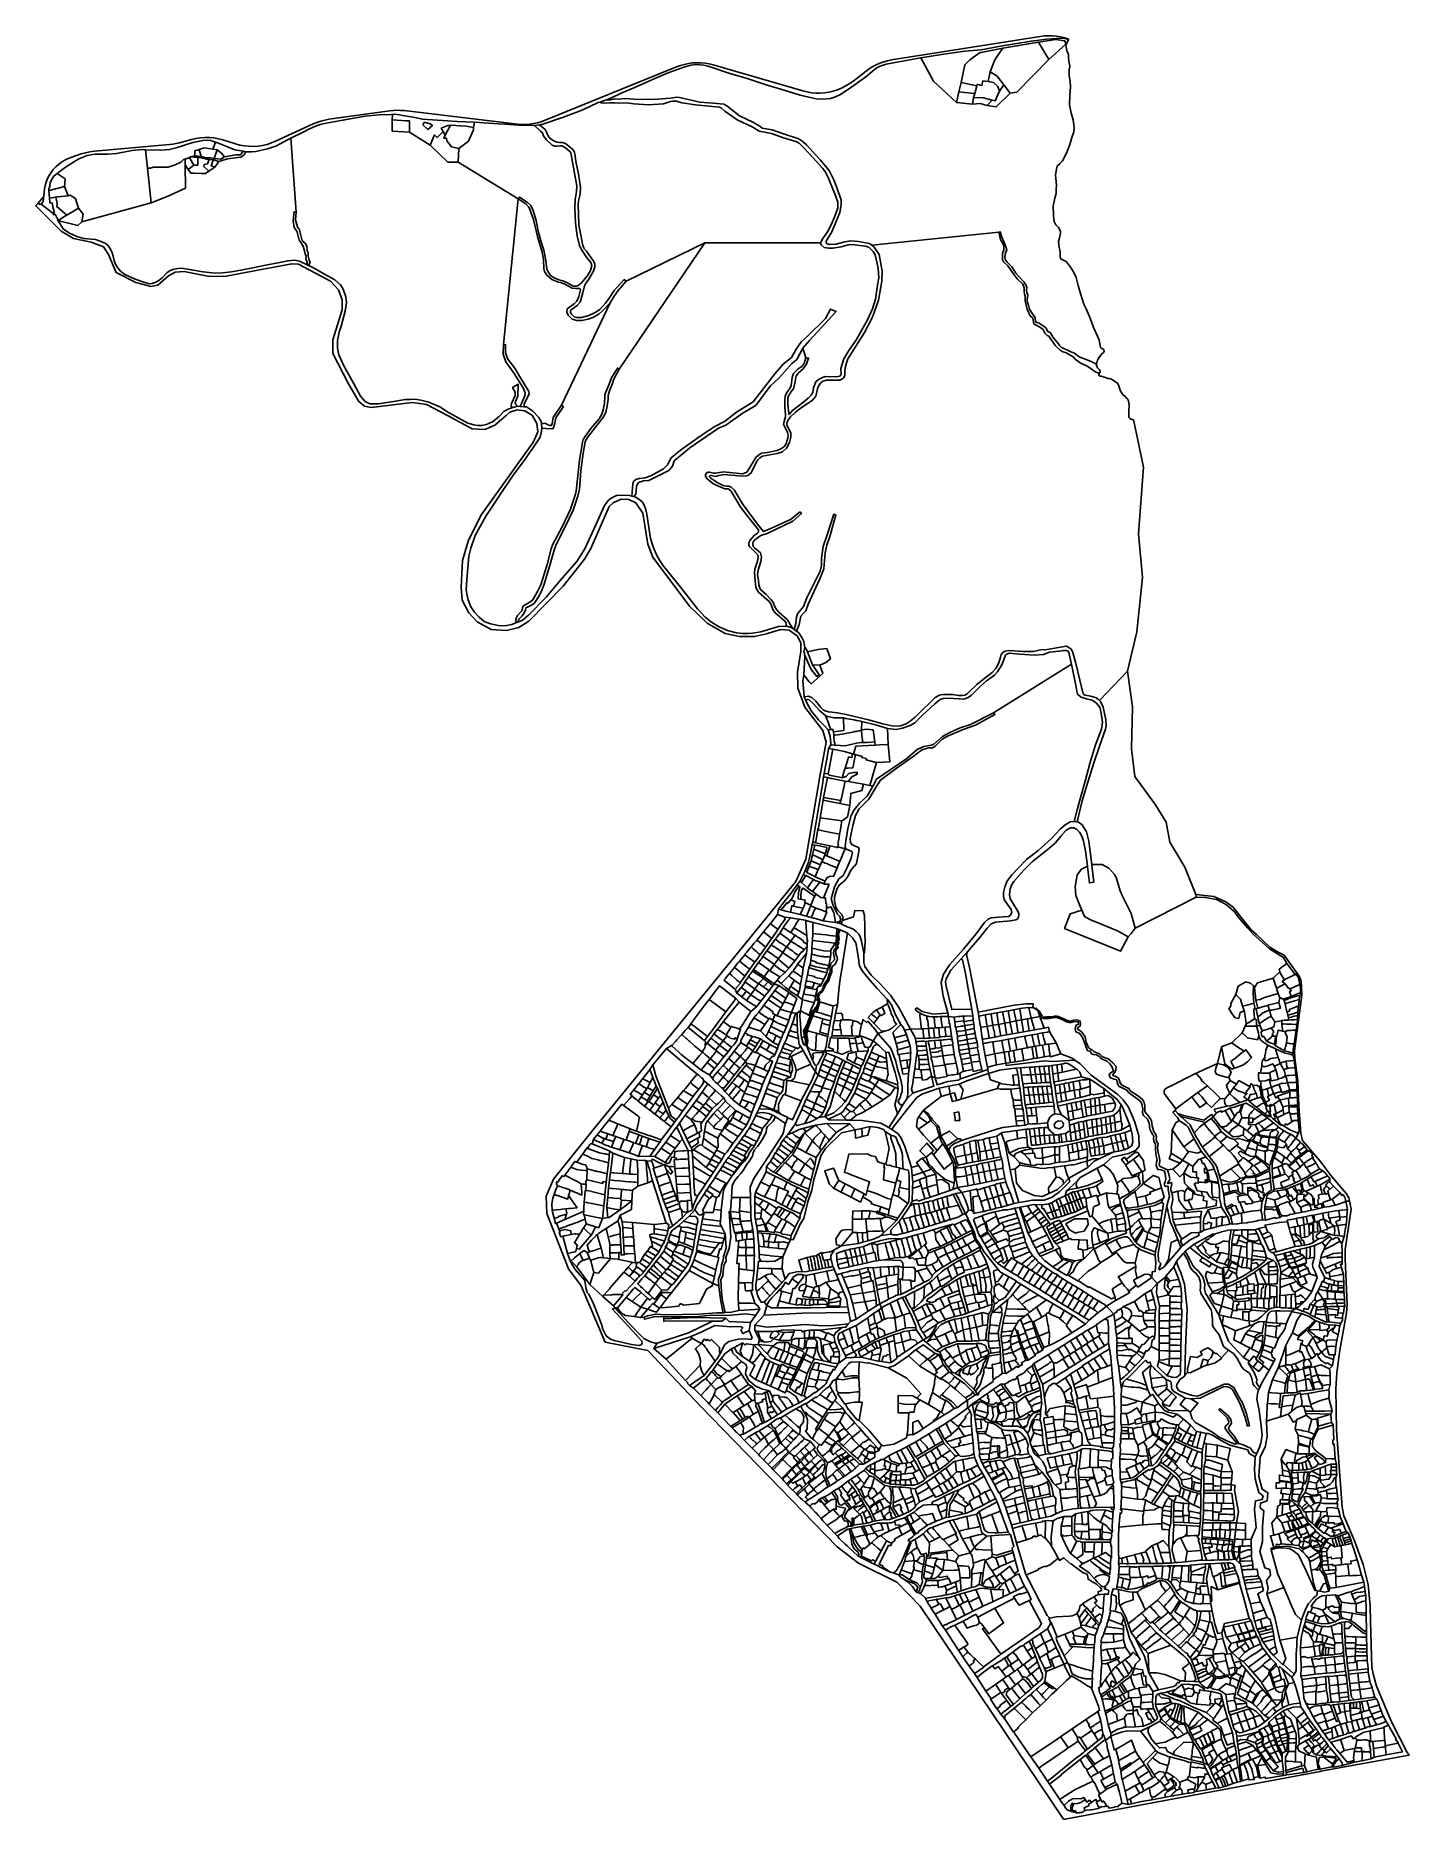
# Model space of a CAD drawing. Header units: inches. Extents: x 469449 to 472390, y 1000542 to 1004361.
import ezdxf

# ---------------------------------------------------------------- set-up
doc = ezdxf.new("R2010")
doc.units = ezdxf.units.IN
doc.header["$MEASUREMENT"] = 0
doc.layers.add('Gulele_10_07_New_Parcel', color=7, linetype='Continuous')

msp = doc.modelspace()

# ---------------------------------------------------------------- linework, layer by layer
at = {"layer": 'Gulele_10_07_New_Parcel'}
for points in [[(471660.6, 1004353.8), (471660.4, 1004353.2), (471650.5, 1004355.6), (471634.9, 1004355.5), (471614.1, 1004353.7), (471580.7, 1004349.3), (471545.4, 1004343.6), (471515.3, 1004338.6), (471473.5, 1004331.2), (471438.6, 1004327.8), (471388.9, 1004320.9), (471344.6, 1004313.5), (471297.3, 1004305.4), (471270.4, 1004300.6), (471257.1, 1004296.2), (471249.1, 1004291.5), (471240.4, 1004284.7), (471226.6, 1004273.4), (471191.9, 1004248.1), (471171, 1004234.3), (471162, 1004230.6), (471151.1, 1004226.7), (471134.9, 1004225), (471120.3, 1004225.8), (471085.7, 1004233.8), (471044.4, 1004246.8), (471017.8, 1004254.9), (470972.6, 1004269.3), (470935.2, 1004280.6), (470895.8, 1004294), (470888.2, 1004295.9), (470879.7, 1004298.2), (470871.3, 1004299), (470862.5, 1004299.2), (470851.7, 1004297.9), (470838.9, 1004294.8), (470803.1, 1004281.4), (470775, 1004269.6), (470733.1, 1004251.2), (470702.8, 1004238.2), (470680.6, 1004227.3), (470671.1, 1004224.1), (470656.8, 1004219.2), (470653.3, 1004218), (470620.5, 1004202.6), (470579.1, 1004186.6), (470530.9, 1004170.7), (470528, 1004170.4), (470516.9, 1004169.2), (470515.3, 1004169), (470483.6, 1004169.6), (470453.4, 1004172), (470439.6, 1004172.4), (470399.5, 1004175.6), (470388.8, 1004176), (470351.5, 1004177.4), (470331.2, 1004178.8), (470288, 1004181.5), (470277.1, 1004182.8), (470260.7, 1004185.9), (470235, 1004190.5), (470228, 1004192.1), (470217.9, 1004193.1), (470212.8, 1004192.8), (470210.1, 1004192.6), (470184.8, 1004191.9), (470154.4, 1004188.6), (470107, 1004180), (470067.6, 1004173.2), (470058.6, 1004170.8), (470048.6, 1004167.2), (470034.3, 1004160.9), (470022.1, 1004154.7), (469995.7, 1004141.5), (469987.2, 1004137.3), (469964.4, 1004125.2), (469945.3, 1004118.7), (469920.6, 1004113.3), (469911.1, 1004112.4), (469898.7, 1004112.7), (469893.1, 1004113.8), (469875.6, 1004117), (469840.9, 1004131.1), (469834.2, 1004133.4), (469821.9, 1004137.7), (469807.1, 1004136.7), (469785.5, 1004132.2), (469750.2, 1004120.8), (469735.3, 1004117.5), (469716.8, 1004116.1), (469684.6, 1004117), (469676.9, 1004117.2), (469655.8, 1004115.7), (469622.3, 1004109), (469604.1, 1004107.6), (469576, 1004107.5), (469559.3, 1004104.8), (469541.5, 1004097.6), (469512.7, 1004079.4), (469494.9, 1004066.1), (469488, 1004060.7), (469483.6, 1004054), (469480.4, 1004046), (469479.4, 1004041.7), (469479.2, 1004038.2), (469477.4, 1004033.3), (469477.5, 1004029.4), (469478.9, 1004013.6), (469479.7, 1004004.8), (469481, 1004002.6), (469484.6, 1004003.2), (469486.6, 1003991.9), (469489.4, 1003982.6), (469486.1, 1003981.3), (469460.9, 1004000.4), (469464.4, 1004004.4), (469465.6, 1004011.5), (469465.6, 1004016.1), (469466.9, 1004017.6), (469467, 1004025.3), (469467.9, 1004033), (469469.4, 1004040.5), (469471.6, 1004047.9), (469474.5, 1004055.1), (469478, 1004061.9), (469482.1, 1004068.4), (469486.8, 1004074.6), (469492, 1004080.2), (469497.7, 1004085.4), (469503.8, 1004090), (469510.4, 1004094.1), (469517.3, 1004097.5), (469524.5, 1004100.4), (469546.7, 1004107.9), (469555.9, 1004110.7), (469565.3, 1004112.6), (469574.8, 1004113.9), (469735.5, 1004128.1), (469742.7, 1004128.9), (469749.8, 1004130.2), (469756.9, 1004131.9), (469782.5, 1004139), (469792, 1004141.2), (469801.7, 1004142.6), (469811.4, 1004143.3), (469821.2, 1004143.1), (469830.9, 1004142.2), (469840.5, 1004140.5), (469850, 1004137.9), (469877, 1004129.6), (469886.5, 1004127.1), (469896.1, 1004125.3), (469905.8, 1004124.4), (469915.6, 1004124.2), (469925.3, 1004124.9), (469935, 1004126.3), (469944.5, 1004128.5), (469953.8, 1004131.5), (469962.8, 1004135.2), (470043.3, 1004172.3), (470051.4, 1004175.7), (470059.8, 1004178.5), (470068.3, 1004180.7), (470077, 1004182.2), (470207.3, 1004200.4), (470215, 1004201.2), (470222.7, 1004201.5), (470230.4, 1004201.4), (470238, 1004200.7), (470480.5, 1004172), (470489.1, 1004171.3), (470497.7, 1004171.2), (470506.4, 1004171.7), (470514.9, 1004172.9), (470523.4, 1004174.6), (470531.7, 1004177), (470539.8, 1004180), (470821.3, 1004294.4), (470829.7, 1004297.5), (470838.3, 1004299.9), (470847, 1004301.7), (470855.8, 1004302.8), (470864.7, 1004303.2), (470873.6, 1004303.1), (470882.5, 1004302.2), (470891.3, 1004300.7), (470899.9, 1004298.5), (471091.5, 1004243), (471100.7, 1004240.7), (471110, 1004239.2), (471119.3, 1004238.3), (471128.7, 1004238.3), (471138.1, 1004238.9), (471147.4, 1004240.3), (471156.6, 1004242.5), (471165.6, 1004245.3), (471174.3, 1004248.8), (471182.7, 1004253.1), (471190.8, 1004257.9), (471198.5, 1004263.4), (471227, 1004285.5), (471234, 1004290.5), (471241.3, 1004295), (471249, 1004299), (471256.9, 1004302.4), (471265, 1004305.3), (471273.3, 1004307.5), (471281.7, 1004309.2), (471600.1, 1004359.8), (471608.9, 1004360.9), (471617.6, 1004361.3), (471626.4, 1004361.1), (471635.2, 1004360.2), (471643.8, 1004358.7), (471652.4, 1004356.6)], [(471655, 1004341), (471657.1, 1004329.5), (471660.3, 1004320.9), (471660.6, 1004315.1), (471661.3, 1004305.7), (471663.1, 1004296.8), (471661.9, 1004287.2), (471661.8, 1004275), (471663.9, 1004263.8), (471664.8, 1004251.8), (471663.3, 1004233), (471662.8, 1004213.3), (471666.5, 1004195.6), (471670.8, 1004180.8), (471672.7, 1004164.5), (471671.8, 1004155.3), (471667.4, 1004143.1), (471663.1, 1004128.3), (471656.2, 1004109.4), (471647.9, 1004093.5), (471642.2, 1004086.5), (471636.2, 1004082), (471635.1, 1004076.3), (471632.9, 1004062.7), (471633.2, 1004055.1), (471635.1, 1004042.1), (471634.3, 1004031.9), (471634.2, 1004023), (471631.2, 1004013.2), (471627.4, 1003996.3), (471628.6, 1003976.2), (471630.2, 1003963.3), (471633.4, 1003956.1), (471639.4, 1003950.5), (471643.3, 1003942.7), (471643.7, 1003938.2), (471640.4, 1003925.3), (471639.2, 1003920.6), (471640.9, 1003908.6), (471642.9, 1003898.3), (471643, 1003887.1), (471644, 1003883.2), (471648.9, 1003880.2), (471654, 1003878.7), (471656.6, 1003876.9), (471664.8, 1003865.5), (471671.2, 1003855.3), (471677.1, 1003843.2), (471681.4, 1003826.2), (471686.2, 1003809.1), (471693.5, 1003786.6), (471698.4, 1003776.2), (471706.9, 1003756), (471711, 1003744.5), (471714.7, 1003734.9), (471723, 1003717.7), (471726.4, 1003708.9), (471728, 1003701.6), (471729, 1003694), (471729.9, 1003692.7), (471732.1, 1003691.3), (471736.3, 1003689.1), (471737.1, 1003685), (471735.8, 1003683), (471731, 1003678.9), (471725.8, 1003671.7), (471722.7, 1003666.1), (471720.5, 1003658.1), (471710.5, 1003662.8), (471695, 1003669.6), (471688.7, 1003671.2), (471682.7, 1003673.9), (471673.6, 1003681.5), (471665.8, 1003684.6), (471645.2, 1003694.5), (471641.5, 1003697.6), (471638.8, 1003701.4), (471627.6, 1003714.7), (471621.9, 1003725.2), (471616.3, 1003727.6), (471611.7, 1003735.9), (471607.7, 1003739.5), (471600.2, 1003743.5), (471598.9, 1003745.4), (471594.7, 1003746.3), (471589.9, 1003748.4), (471589.2, 1003758), (471583.3, 1003765.4), (471577.3, 1003775.3), (471574.9, 1003784.5), (471573, 1003789.9), (471572.1, 1003795.9), (471573.8, 1003805.8), (471571, 1003811.8), (471570.4, 1003816), (471571.1, 1003821.8), (471569.5, 1003827.8), (471565.2, 1003834), (471554.1, 1003845.7), (471547.6, 1003852.9), (471539.4, 1003866.4), (471529.4, 1003876.6), (471525.5, 1003880.5), (471524.2, 1003887), (471525.8, 1003896), (471528.4, 1003902.9), (471525.2, 1003913.6), (471517.7, 1003929.6), (471514.2, 1003941.5), (471511.5, 1003940.5), (471239.4, 1003912.4), (471234.7, 1003916.4), (471211.2, 1003920.3), (471193.7, 1003922.1), (471181.9, 1003920.1), (471163.2, 1003914.6), (471148.3, 1003914.3), (471143.7, 1003915.4), (471141.5, 1003917.3), (471141.6, 1003921.5), (471153.8, 1003941.2), (471170.7, 1003982.3), (471173.8, 1003998.7), (471173.9, 1004010.1), (471158.5, 1004050.9), (471148, 1004072.4), (471128.7, 1004095.3), (471099.9, 1004127.4), (471088.6, 1004137), (471081.1, 1004141.1), (471050.4, 1004150.9), (471026, 1004159.8), (471004.9, 1004163.3), (470999.4, 1004167.2), (470984.5, 1004176.1), (470956.3, 1004189.6), (470928.9, 1004210.7), (470922.8, 1004214.5), (470899.8, 1004217), (470871, 1004219.1), (470827.6, 1004228.7), (470821.8, 1004229.3), (470808.1, 1004227.8), (470781.6, 1004225), (470740.3, 1004224.9), (470711.2, 1004226.8), (470698.6, 1004225.4), (470691.2, 1004226), (470686.7, 1004225.5), (470679.5, 1004223.7), (470671.1, 1004224.1), (470680.6, 1004227.3), (470702.8, 1004238.2), (470733.1, 1004251.2), (470775, 1004269.6), (470803.1, 1004281.4), (470838.9, 1004294.8), (470851.7, 1004297.9), (470862.5, 1004299.2), (470871.3, 1004299), (470879.7, 1004298.2), (470888.2, 1004295.9), (470895.8, 1004294), (470935.2, 1004280.6), (470972.6, 1004269.3), (471017.8, 1004254.9), (471044.4, 1004246.8), (471085.7, 1004233.8), (471120.3, 1004225.8), (471134.9, 1004225), (471151.1, 1004226.7), (471162, 1004230.6), (471171, 1004234.3), (471191.9, 1004248.1), (471226.6, 1004273.4), (471240.4, 1004284.7), (471249.1, 1004291.5), (471257.1, 1004296.2), (471270.4, 1004300.6), (471297.3, 1004305.4), (471344.6, 1004313.5), (471371.8, 1004264.1), (471420.8, 1004218.3), (471454.8, 1004214.4), (471471.7, 1004215.8), (471486.7, 1004211.8), (471505.5, 1004209.2), (471535.7, 1004238.1), (471549.7, 1004240.2), (471618.5, 1004310.5), (471654.5, 1004343)], [(471660.4, 1004353.2), (471655, 1004341), (471654.5, 1004343), (471652.9, 1004349.9), (471633.2, 1004352.8), (471596.4, 1004347.6), (471520.1, 1004334.2), (471512.9, 1004332.9), (471470.3, 1004324.3), (471449.2, 1004309.8), (471438.3, 1004299), (471430.8, 1004261.1), (471426.1, 1004241), (471420.8, 1004218.3), (471371.8, 1004264.1), (471344.6, 1004313.5), (471388.9, 1004320.9), (471438.6, 1004327.8), (471473.5, 1004331.2), (471515.3, 1004338.6), (471545.4, 1004343.6), (471580.7, 1004349.3), (471614.1, 1004353.7), (471634.9, 1004355.5), (471650.5, 1004355.6)], [(471492.5, 1004284.2), (471488.8, 1004262.8), (471477.4, 1004264.7), (471475.2, 1004254.6), (471470.2, 1004255.7), (471466.8, 1004256.4), (471465.3, 1004256.8), (471464.5, 1004254), (471430.8, 1004261.1), (471438.3, 1004299), (471449.2, 1004309.8), (471470.3, 1004324.3), (471512.9, 1004332.9), (471520.1, 1004334.2), (471511.5, 1004322.7), (471503.1, 1004309.6)], [(471618.5, 1004310.5), (471549.7, 1004240.2), (471535.7, 1004238.1), (471522, 1004256.1), (471507.6, 1004274.5), (471492.5, 1004284.2), (471503.1, 1004309.6), (471511.5, 1004322.7), (471520.1, 1004334.2), (471596.4, 1004347.6)], [(471654.5, 1004343), (471618.5, 1004310.5), (471596.4, 1004347.6), (471633.2, 1004352.8), (471652.9, 1004349.9)], [(471426.1, 1004241), (471430.8, 1004261.1), (471464.5, 1004254), (471459.8, 1004237.8), (471437.8, 1004239.9)], [(471500.2, 1004261), (471509, 1004252.3), (471513, 1004242.2), (471503.6, 1004221.8), (471497.1, 1004223.4), (471478.3, 1004228), (471457.1, 1004228.6), (471459.8, 1004237.8), (471464.5, 1004254), (471465.3, 1004256.8), (471466.8, 1004256.4), (471470.2, 1004255.7), (471475.2, 1004254.6), (471477.4, 1004264.7), (471488.8, 1004262.8)], [(471535.7, 1004238.1), (471505.5, 1004209.2), (471486.7, 1004211.8), (471497.1, 1004223.4), (471503.6, 1004221.8), (471513, 1004242.2), (471522, 1004256.1)], [(471522, 1004256.1), (471513, 1004242.2), (471509, 1004252.3), (471500.2, 1004261), (471488.8, 1004262.8), (471492.5, 1004284.2), (471507.6, 1004274.5)], [(471129.6, 1003917.4), (470882.1, 1003917.7), (470713.3, 1003835.5), (470709, 1003839.1), (470687.5, 1003815.9), (470676.7, 1003799.5), (470669.5, 1003788.7), (470657.1, 1003775.1), (470647, 1003768.4), (470633.4, 1003762), (470617.8, 1003757.7), (470607.6, 1003757.5), (470602.1, 1003759.5), (470595.9, 1003765.8), (470594.2, 1003768.9), (470594.2, 1003771.7), (470594.8, 1003773.3), (470598.4, 1003776.4), (470608.8, 1003783.2), (470615.1, 1003790.4), (470620.8, 1003810.5), (470624.2, 1003825.4), (470626.8, 1003831.1), (470632.4, 1003838), (470643.7, 1003856.7), (470646.1, 1003866), (470646.6, 1003871.8), (470644.4, 1003877.4), (470640.1, 1003883.5), (470628.5, 1003899.6), (470623, 1003906.3), (470619.9, 1003914.9), (470617.1, 1003930.2), (470612.3, 1003955.2), (470611.3, 1003980.5), (470610.9, 1003999), (470611.5, 1004007.5), (470614.9, 1004022.1), (470615.6, 1004036.9), (470611.5, 1004065.5), (470606.7, 1004088.1), (470603, 1004112), (470599, 1004117.7), (470583.6, 1004130.1), (470577.4, 1004132.8), (470570.7, 1004132.8), (470565, 1004133.3), (470555.6, 1004137.8), (470548.1, 1004144.1), (470543.4, 1004153.4), (470539.8, 1004160.1), (470528, 1004170.4), (470530.9, 1004170.7), (470579.1, 1004186.6), (470620.5, 1004202.6), (470653.3, 1004218), (470656.8, 1004219.2), (470659.9, 1004217.7), (470664.6, 1004216.6), (470680.2, 1004217.8), (470689.4, 1004217.7), (470699.6, 1004216.7), (470713.9, 1004217.3), (470729.6, 1004215.1), (470761, 1004213.4), (470793.6, 1004215.1), (470806, 1004219.5), (470811.7, 1004221.2), (470821.1, 1004220.7), (470832.6, 1004217.7), (470861.8, 1004213.2), (470890.9, 1004210), (470913.1, 1004208.3), (470916.8, 1004206.9), (470924.9, 1004199.8), (470951.1, 1004181.2), (470985, 1004165.5), (470998, 1004157.1), (471024.9, 1004152), (471050, 1004142.4), (471078.8, 1004133.6), (471083.8, 1004130.9), (471093.6, 1004121.1), (471121.2, 1004091.5), (471134.5, 1004077.2), (471140.3, 1004069), (471145.6, 1004059.3), (471160.1, 1004022.3), (471166.8, 1004005.1), (471166.5, 1003992.6), (471162, 1003978), (471154.7, 1003961.2), (471146.2, 1003943.7), (471134.3, 1003926.7)], [(471239.4, 1003912.4), (471244.2, 1003908.4), (471254.9, 1003892.7), (471261.7, 1003857.3), (471260.8, 1003835.6), (471253.6, 1003794.7), (471240.8, 1003758.3), (471223.7, 1003725.6), (471188.4, 1003669.6), (471185.1, 1003660.6), (471182.5, 1003650.2), (471181.8, 1003641.9), (471181.5, 1003633.7), (471179, 1003628.5), (471175, 1003625.6), (471171.2, 1003623.9), (471142.1, 1003623.5), (471134.4, 1003621.2), (471129.7, 1003617), (471125.6, 1003610.9), (471123.1, 1003605.2), (471119.6, 1003589.3), (471112.2, 1003580.8), (471088.2, 1003564.1), (471075.9, 1003555.4), (471064.8, 1003544.6), (471059.8, 1003537), (471057.4, 1003531.2), (471057.6, 1003527.4), (471066.3, 1003511.1), (471066.3, 1003501.8), (471063.3, 1003490.4), (471057, 1003477.7), (471048.2, 1003469.9), (471037.1, 1003466.2), (471005.3, 1003460.5), (470999.9, 1003457.3), (470995.6, 1003453), (470991.8, 1003447.1), (470981.2, 1003425.3), (470973.8, 1003419.5), (470968, 1003417.9), (470954.4, 1003418.5), (470922.3, 1003421.3), (470909, 1003418.8), (470904.4, 1003417.4), (470898.9, 1003418.6), (470895.5, 1003419.4), (470893.6, 1003419.4), (470891.5, 1003417.5), (470894.4, 1003413.7), (470908.4, 1003404.1), (470921, 1003398.3), (470928.2, 1003396.4), (470933.5, 1003396.4), (470938.3, 1003394.4), (470944.8, 1003388.9), (470962.8, 1003358.6), (470994.9, 1003315.5), (471007.5, 1003299.3), (471024.9, 1003306.5), (471065.5, 1003325.2), (471085.9, 1003341.4), (471088.8, 1003338.2), (471070.6, 1003321.8), (471015.5, 1003295.5), (471002, 1003290.8), (470994.6, 1003285.9), (470988.9, 1003281.6), (470985.6, 1003277.4), (470984.7, 1003272.1), (470985.7, 1003267.2), (470988.3, 1003264.2), (471000.8, 1003253.5), (471003.5, 1003245.6), (471001.9, 1003235.2), (470995.8, 1003216.9), (470994.8, 1003207.5), (470996.5, 1003194.5), (470997.6, 1003185.1), (470999.8, 1003178.3), (471002, 1003174.3), (471012.9, 1003164.4), (471023.3, 1003154.1), (471028.4, 1003148.2), (471032.1, 1003138.4), (471035.3, 1003132.3), (471040.4, 1003126.5), (471058.5, 1003110.7), (471069.8, 1003092.4), (471064.4, 1003094.7), (471057.1, 1003096.7), (471055.5, 1003104.4), (471053.5, 1003107.8), (471032.1, 1003126.3), (471027.2, 1003132.7), (471022.9, 1003144.6), (471019.5, 1003149.5), (470996.5, 1003169.5), (470991.3, 1003179.6), (470989.6, 1003194.4), (470988.2, 1003210.1), (470988.9, 1003218.6), (470994.8, 1003236.3), (470996.2, 1003245.2), (470995.4, 1003249.4), (470987.2, 1003257.2), (470977.3, 1003267.3), (470975.8, 1003269.7), (470976.1, 1003275.5), (470978.7, 1003281.2), (470988.4, 1003291.4), (470994.8, 1003295.9), (470996.9, 1003298.4), (470996.6, 1003302.9), (470982, 1003321.9), (470958.7, 1003350.7), (470944, 1003375.7), (470938.2, 1003385.6), (470934.1, 1003389.3), (470931.6, 1003390.7), (470924.7, 1003390.8), (470906.5, 1003398.4), (470898.9, 1003402.6), (470886, 1003412.8), (470883.5, 1003417.7), (470883.5, 1003420.9), (470885, 1003424.2), (470887.4, 1003426), (470888.8, 1003426.5), (470891.6, 1003426.4), (470900.3, 1003424.2), (470905, 1003424.2), (470921.9, 1003427.3), (470928.2, 1003426.9), (470962.3, 1003423.2), (470966.6, 1003424.2), (470971.8, 1003426.7), (470975, 1003430.8), (470991, 1003458.1), (470996.5, 1003463.2), (471003, 1003466.9), (471016, 1003468.8), (471036.9, 1003473.1), (471046.3, 1003476.9), (471051.2, 1003480.5), (471055, 1003485.6), (471059.8, 1003499.3), (471060.3, 1003506.1), (471058.9, 1003511.4), (471051.5, 1003526.6), (471050.5, 1003529.6), (471050.9, 1003532.5), (471053.3, 1003540.3), (471054.8, 1003545.3), (471054.6, 1003550.2), (471053.5, 1003565.7), (471052.9, 1003580.7), (471053.8, 1003589.6), (471057.5, 1003596.9), (471064, 1003605.7), (471067, 1003612.1), (471069, 1003629.5), (471072, 1003637.7), (471075.7, 1003642.1), (471081.2, 1003646.8), (471090.2, 1003653.6), (471094.4, 1003659.3), (471098.3, 1003671.7), (471104.2, 1003670.7), (471099.7, 1003657.7), (471092.3, 1003648.1), (471081.9, 1003638.3), (471077.7, 1003632.3), (471076.8, 1003629.1), (471074.7, 1003617.3), (471072, 1003605.1), (471067, 1003599), (471065.1, 1003596.2), (471060.8, 1003589.9), (471059.5, 1003585), (471059.7, 1003571.8), (471061.6, 1003553), (471062.2, 1003549.9), (471069.4, 1003558.7), (471093.9, 1003577.5), (471103.2, 1003585.1), (471109.6, 1003591.8), (471112.9, 1003597.4), (471114.6, 1003607.1), (471119.5, 1003620.3), (471125.3, 1003625.3), (471134, 1003629.5), (471140.5, 1003631.1), (471163.2, 1003630.4), (471171.2, 1003632.2), (471173.5, 1003635.6), (471173.1, 1003648.4), (471179.2, 1003669.4), (471190.4, 1003687.3), (471206.4, 1003710.6), (471229.9, 1003752.7), (471241, 1003776.3), (471247, 1003797.3), (471252, 1003831), (471254.2, 1003842.9), (471253, 1003862.8), (471251.2, 1003873.1), (471246.3, 1003891.7), (471242.3, 1003898.8), (471232.9, 1003908.7), (471225.5, 1003910.5), (471197.3, 1003914.4), (471188.6, 1003913.6), (471173.5, 1003909.1), (471156, 1003906.2), (471147.6, 1003906.2), (471137.5, 1003908), (471131.3, 1003913.5), (471129.6, 1003917.4), (471134.3, 1003926.7), (471146.2, 1003943.7), (471154.7, 1003961.2), (471162, 1003978), (471166.5, 1003992.6), (471166.8, 1004005.1), (471160.1, 1004022.3), (471145.6, 1004059.3), (471140.3, 1004069), (471134.5, 1004077.2), (471121.2, 1004091.5), (471093.6, 1004121.1), (471083.8, 1004130.9), (471078.8, 1004133.6), (471050, 1004142.4), (471024.9, 1004152), (470998, 1004157.1), (470985, 1004165.5), (470951.1, 1004181.2), (470924.9, 1004199.8), (470916.8, 1004206.9), (470913.1, 1004208.3), (470890.9, 1004210), (470861.8, 1004213.2), (470832.6, 1004217.7), (470821.1, 1004220.7), (470811.7, 1004221.2), (470806, 1004219.5), (470793.6, 1004215.1), (470761, 1004213.4), (470729.6, 1004215.1), (470713.9, 1004217.3), (470699.6, 1004216.7), (470689.4, 1004217.7), (470680.2, 1004217.8), (470664.6, 1004216.6), (470659.9, 1004217.7), (470656.8, 1004219.2), (470671.1, 1004224.1), (470679.5, 1004223.7), (470686.7, 1004225.5), (470691.2, 1004226), (470698.6, 1004225.4), (470711.2, 1004226.8), (470740.3, 1004224.9), (470781.6, 1004225), (470808.1, 1004227.8), (470821.8, 1004229.3), (470827.6, 1004228.7), (470871, 1004219.1), (470899.8, 1004217), (470922.8, 1004214.5), (470928.9, 1004210.7), (470956.3, 1004189.6), (470984.5, 1004176.1), (470999.4, 1004167.2), (471004.9, 1004163.3), (471026, 1004159.8), (471050.4, 1004150.9), (471081.1, 1004141.1), (471088.6, 1004137), (471099.9, 1004127.4), (471128.7, 1004095.3), (471148, 1004072.4), (471158.5, 1004050.9), (471173.9, 1004010.1), (471173.8, 1003998.7), (471170.7, 1003982.3), (471153.8, 1003941.2), (471141.6, 1003921.5), (471141.5, 1003917.3), (471143.7, 1003915.4), (471148.3, 1003914.3), (471163.2, 1003914.6), (471181.9, 1003920.1), (471193.7, 1003922.1), (471211.2, 1003920.3), (471234.7, 1003916.4)], [(471420.8, 1004218.3), (471426.1, 1004241), (471437.8, 1004239.9), (471459.8, 1004237.8), (471457.1, 1004228.6), (471454.8, 1004214.4)], [(471454.8, 1004214.4), (471457.1, 1004228.6), (471478.3, 1004228), (471497.1, 1004223.4), (471486.7, 1004211.8), (471471.7, 1004215.8)], [(470212.5, 1004181.3), (470212.2, 1004156.8), (470249.2, 1004154.4), (470294, 1004126.8), (470331.8, 1004090.5), (470354, 1004090.1), (470481.9, 1004011.9), (470450.9, 1003700.1), (470450, 1003679), (470455.8, 1003663.1), (470473.4, 1003637.9), (470493.1, 1003607.4), (470497.5, 1003596.7), (470496.5, 1003589.7), (470486.5, 1003567.3), (470481, 1003567.7), (470476.9, 1003571.3), (470475.7, 1003574.5), (470476.6, 1003578), (470481.4, 1003589.1), (470482, 1003615.2), (470470.2, 1003608.2), (470475.7, 1003597.8), (470475.6, 1003590.6), (470468.2, 1003573.6), (470467.3, 1003568.3), (470468.7, 1003564.1), (470460.8, 1003561.8), (470451.4, 1003556.2), (470441.6, 1003545.5), (470427.4, 1003534.5), (470414.4, 1003528.9), (470404.7, 1003526.8), (470396.3, 1003526.6), (470387.2, 1003527.7), (470374.1, 1003531.8), (470361.7, 1003538.9), (470333, 1003554.2), (470314.7, 1003566.6), (470291.1, 1003576.3), (470273.7, 1003580.9), (470260.7, 1003582.8), (470250.8, 1003582.4), (470240, 1003581.9), (470215.5, 1003578.1), (470182.1, 1003573.2), (470164.8, 1003572.8), (470154.7, 1003577.7), (470144.4, 1003589.4), (470129.5, 1003616.9), (470108.7, 1003654.4), (470098.5, 1003677.5), (470095.4, 1003693), (470095.4, 1003708.6), (470099.2, 1003726.4), (470103.1, 1003739.1), (470106.2, 1003749.6), (470112.1, 1003771), (470114.4, 1003789.7), (470113, 1003802.3), (470107.4, 1003818.3), (470101.7, 1003827.4), (470090, 1003838.7), (470073.6, 1003847.3), (470042.3, 1003864.7), (470033.4, 1003868.9), (470036.6, 1003875.9), (470034.4, 1003880.9), (470032.7, 1003889.3), (470032.9, 1003896.3), (470030.5, 1003900.6), (470029.6, 1003910.6), (470025.9, 1003916.6), (470019.8, 1003922.3), (470013.5, 1003947.5), (470010.7, 1003949.8), (470005.5, 1003966.3), (470007, 1003983.2), (469995.7, 1004141.5), (470022.1, 1004154.7), (470034.3, 1004160.9), (470048.6, 1004167.2), (470058.6, 1004170.8), (470067.6, 1004173.2), (470107, 1004180), (470154.4, 1004188.6), (470184.8, 1004191.9), (470210.1, 1004192.6), (470212.8, 1004192.8)], [(470212.2, 1004156.8), (470212.5, 1004181.3), (470242.7, 1004178.9), (470249.2, 1004178.6), (470249.2, 1004154.4)], [(470388.8, 1004176), (470386.7, 1004164.8), (470370.7, 1004167.3), (470337.1, 1004169.3), (470331.3, 1004168.6), (470317.5, 1004163.1), (470321.6, 1004155.9), (470308.5, 1004143.3), (470303, 1004148.9), (470294, 1004126.8), (470249.2, 1004154.4), (470249.2, 1004178.6), (470242.7, 1004178.9), (470212.5, 1004181.3), (470212.8, 1004192.8), (470217.9, 1004193.1), (470228, 1004192.1), (470235, 1004190.5), (470260.7, 1004185.9), (470277.1, 1004182.8), (470288, 1004181.5), (470331.2, 1004178.8), (470351.5, 1004177.4)], [(470007, 1003983.2), (470002.3, 1003984.3), (470000.2, 1003965.1), (470002.7, 1003950.6), (470007.8, 1003943.6), (470009.2, 1003940.2), (470013.5, 1003923.6), (470018.3, 1003916), (470022.1, 1003910.8), (470024.9, 1003900.7), (470025.9, 1003893.3), (470028.1, 1003889.9), (470027.6, 1003883.7), (470029.6, 1003877.4), (470030.6, 1003875.8), (470030.1, 1003870.5), (470014.2, 1003878.1), (470003.7, 1003880.2), (469988.8, 1003879.2), (469975.3, 1003876.6), (469937.4, 1003869), (469917.3, 1003865), (469888.4, 1003858.8), (469868.4, 1003855.8), (469849.4, 1003853.6), (469833.1, 1003852.7), (469807.8, 1003855.4), (469807.2, 1003855.5), (469783.1, 1003859.9), (469761.2, 1003863.3), (469752.8, 1003862.5), (469743.5, 1003860.6), (469737.2, 1003858.1), (469730.1, 1003853.2), (469719.9, 1003842.9), (469712.6, 1003836.7), (469705.1, 1003832.9), (469698.3, 1003830.8), (469692.7, 1003830.2), (469685, 1003831.8), (469662.4, 1003839.6), (469640, 1003850.1), (469630.8, 1003856.7), (469624, 1003864.8), (469619.8, 1003872), (469617, 1003879.8), (469615, 1003889), (469612.8, 1003896.5), (469609.2, 1003904.1), (469603.7, 1003912.4), (469597.7, 1003916.6), (469585.3, 1003922.3), (469576.9, 1003924.6), (469567.7, 1003925.3), (469552.3, 1003926.8), (469536.9, 1003931), (469519.9, 1003939.3), (469507.8, 1003947.6), (469497.6, 1003964.8), (469516.7, 1003960.2), (469539.5, 1003954.5), (469547.9, 1003962.5), (469696.3, 1004003.2), (469730.5, 1004016.6), (469769.9, 1004035), (469769.1, 1004084.7), (469775.8, 1004075), (469781.6, 1004066.8), (469788.2, 1004066.6), (469803.5, 1004066.3), (469812.4, 1004066.1), (469816.9, 1004069.2), (469820, 1004071.4), (469832.4, 1004080), (469841.1, 1004091.7), (469848.6, 1004093.9), (469859.5, 1004097.8), (469888.5, 1004100.9), (469896.2, 1004106.8), (469898.7, 1004112.7), (469911.1, 1004112.4), (469920.6, 1004113.3), (469945.3, 1004118.7), (469964.4, 1004125.2), (469987.2, 1004137.3), (469995.7, 1004141.5)], [(470278.3, 1004170.3), (470281.9, 1004175.9), (470294.1, 1004172.8), (470298.7, 1004168.7), (470289.1, 1004160.1)], [(470326.1, 1004148), (470323, 1004142), (470328.6, 1004141.8), (470329.6, 1004136.1), (470339.2, 1004123.6), (470355, 1004119.7), (470354, 1004090.1), (470331.8, 1004090.5), (470294, 1004126.8), (470303, 1004148.9), (470308.5, 1004143.3), (470321.6, 1004155.9)], [(470317.5, 1004163.1), (470331.3, 1004168.6), (470337.1, 1004169.3), (470326.1, 1004148), (470321.6, 1004155.9)], [(470323, 1004142), (470326.1, 1004148), (470337.1, 1004169.3), (470370.7, 1004167.3), (470386.7, 1004164.8), (470386.3, 1004159.8), (470375.8, 1004135.7), (470355, 1004119.7), (470339.2, 1004123.6), (470329.6, 1004136.1), (470328.6, 1004141.8)], [(470483.6, 1004169.6), (470515.3, 1004169), (470516.9, 1004169.2), (470529.8, 1004157), (470534.6, 1004153.4), (470536.6, 1004147.1), (470542.2, 1004138.8), (470554.9, 1004126.7), (470559.7, 1004124.9), (470566, 1004125), (470572.6, 1004125.3), (470575.9, 1004125.1), (470583.6, 1004120.9), (470592.7, 1004113.3), (470595.1, 1004110.2), (470597, 1004099.3), (470603.1, 1004067.1), (470607.9, 1004039.5), (470607.3, 1004027.3), (470604.6, 1004010.7), (470603.6, 1003992.6), (470604.7, 1003959.6), (470608.8, 1003932.6), (470613.2, 1003911.6), (470617.6, 1003903.3), (470627.6, 1003887.9), (470637.7, 1003875.7), (470639.9, 1003868.8), (470637.4, 1003858.5), (470629.8, 1003846.2), (470616.2, 1003830.4), (470610.9, 1003826), (470606.3, 1003824.6), (470600.2, 1003824.9), (470586.7, 1003832.4), (470578, 1003836.5), (470569.3, 1003838.4), (470559.2, 1003842.7), (470551.2, 1003847.9), (470546.1, 1003855.5), (470543.6, 1003861.5), (470541.4, 1003879.7), (470537.5, 1003902.2), (470531, 1003922), (470525.1, 1003942.3), (470520.5, 1003965.4), (470513.3, 1003989.1), (470508.7, 1003998.2), (470501.8, 1004004.7), (470484.8, 1004015.5), (470481.9, 1004011.9), (470354, 1004090.1), (470355, 1004119.7), (470375.8, 1004135.7), (470386.3, 1004159.8), (470386.7, 1004164.8), (470388.8, 1004176), (470399.5, 1004175.6), (470439.6, 1004172.4), (470453.4, 1004172)], [(470713.3, 1003835.5), (470696.5, 1003815.4), (470687.8, 1003803.5), (470678.9, 1003789.5), (470664.2, 1003773.6), (470654.9, 1003765.1), (470642.4, 1003757.9), (470632.4, 1003753.9), (470618.5, 1003751.2), (470607.5, 1003751.4), (470597.8, 1003754.5), (470589.3, 1003762.8), (470586.3, 1003769.3), (470587, 1003776), (470591.8, 1003780.2), (470602.2, 1003787.1), (470607.5, 1003792.5), (470611.9, 1003802.5), (470615.5, 1003816.9), (470615.4, 1003818.4), (470613.9, 1003820), (470604.9, 1003819.9), (470597.8, 1003820.5), (470582.4, 1003828.8), (470573.5, 1003832.8), (470568.6, 1003833.2), (470554.2, 1003839.5), (470543.5, 1003848.1), (470538.4, 1003856.5), (470537.3, 1003862.3), (470536.3, 1003881.9), (470533.3, 1003897.5), (470523.9, 1003930.9), (470514.7, 1003967.8), (470506.7, 1003991.2), (470504.4, 1003994.9), (470498.8, 1004000.9), (470481.9, 1004011.9), (470484.8, 1004015.5), (470501.8, 1004004.7), (470508.7, 1003998.2), (470513.3, 1003989.1), (470520.5, 1003965.4), (470525.1, 1003942.3), (470531, 1003922), (470537.5, 1003902.2), (470541.4, 1003879.7), (470543.6, 1003861.5), (470546.1, 1003855.5), (470551.2, 1003847.9), (470559.2, 1003842.7), (470569.3, 1003838.4), (470578, 1003836.5), (470586.7, 1003832.4), (470600.2, 1003824.9), (470606.3, 1003824.6), (470610.9, 1003826), (470616.2, 1003830.4), (470629.8, 1003846.2), (470637.4, 1003858.5), (470639.9, 1003868.8), (470637.7, 1003875.7), (470627.6, 1003887.9), (470617.6, 1003903.3), (470613.2, 1003911.6), (470608.8, 1003932.6), (470604.7, 1003959.6), (470603.6, 1003992.6), (470604.6, 1004010.7), (470607.3, 1004027.3), (470607.9, 1004039.5), (470603.1, 1004067.1), (470597, 1004099.3), (470595.1, 1004110.2), (470592.7, 1004113.3), (470583.6, 1004120.9), (470575.9, 1004125.1), (470572.6, 1004125.3), (470566, 1004125), (470559.7, 1004124.9), (470554.9, 1004126.7), (470542.2, 1004138.8), (470536.6, 1004147.1), (470534.6, 1004153.4), (470529.8, 1004157), (470516.9, 1004169.2), (470528, 1004170.4), (470539.8, 1004160.1), (470543.4, 1004153.4), (470548.1, 1004144.1), (470555.6, 1004137.8), (470565, 1004133.3), (470570.7, 1004132.8), (470577.4, 1004132.8), (470583.6, 1004130.1), (470599, 1004117.7), (470603, 1004112), (470606.7, 1004088.1), (470611.5, 1004065.5), (470615.6, 1004036.9), (470614.9, 1004022.1), (470611.5, 1004007.5), (470610.9, 1003999), (470611.3, 1003980.5), (470612.3, 1003955.2), (470617.1, 1003930.2), (470619.9, 1003914.9), (470623, 1003906.3), (470628.5, 1003899.6), (470640.1, 1003883.5), (470644.4, 1003877.4), (470646.6, 1003871.8), (470646.1, 1003866), (470643.7, 1003856.7), (470632.4, 1003838), (470626.8, 1003831.1), (470624.2, 1003825.4), (470620.8, 1003810.5), (470615.1, 1003790.4), (470608.8, 1003783.2), (470598.4, 1003776.4), (470594.8, 1003773.3), (470594.2, 1003771.7), (470594.2, 1003768.9), (470595.9, 1003765.8), (470602.1, 1003759.5), (470607.6, 1003757.5), (470617.8, 1003757.7), (470633.4, 1003762), (470647, 1003768.4), (470657.1, 1003775.1), (470669.5, 1003788.7), (470676.7, 1003799.5), (470687.5, 1003815.9), (470709, 1003839.1)], [(469684.6, 1004117), (469688.8, 1004077.8), (469696.3, 1004003.2), (469547.9, 1003962.5), (469550.9, 1003979.4), (469540.9, 1003992.2), (469534.2, 1004012.6), (469523.2, 1004019.4), (469518.5, 1004018.6), (469510.7, 1004038.5), (469512.5, 1004054.6), (469494.9, 1004066.1), (469512.7, 1004079.4), (469541.5, 1004097.6), (469559.3, 1004104.8), (469576, 1004107.5), (469604.1, 1004107.6), (469622.3, 1004109), (469655.8, 1004115.7), (469676.9, 1004117.2)], [(469834.2, 1004133.4), (469828.3, 1004118.1), (469810, 1004121), (469799.3, 1004117.6), (469789.9, 1004114.7), (469789.6, 1004104.1), (469780.6, 1004101.6), (469778.4, 1004100.7), (469768.9, 1004097.1), (469765.8, 1004096), (469759.6, 1004090.6), (469747.7, 1004084.4), (469732.8, 1004079.8), (469701.2, 1004079.6), (469694.1, 1004077.9), (469688.8, 1004077.8), (469684.6, 1004117), (469716.8, 1004116.1), (469735.3, 1004117.5), (469750.2, 1004120.8), (469785.5, 1004132.2), (469807.1, 1004136.7), (469821.9, 1004137.7)], [(469788.2, 1004083.7), (469787.7, 1004083.7), (469785.6, 1004087.6), (469778.4, 1004100.7), (469780.6, 1004101.6), (469796.6, 1004100.2), (469796.6, 1004098.1), (469796.6, 1004095.4), (469796.5, 1004085.2), (469796.5, 1004084.1), (469795.8, 1004084.1)], [(469898.7, 1004112.7), (469896.2, 1004106.8), (469888.5, 1004100.9), (469859.5, 1004097.8), (469848.6, 1004093.9), (469841.1, 1004091.7), (469837.1, 1004093.2), (469836.9, 1004093.3), (469829.6, 1004095.6), (469820.6, 1004095.9), (469818.2, 1004096.4), (469815.1, 1004097), (469803.2, 1004099.6), (469796.6, 1004100.2), (469780.6, 1004101.6), (469789.6, 1004104.1), (469803.3, 1004102.8), (469813.5, 1004099.7), (469825.1, 1004099.4), (469831.5, 1004098.5), (469845.8, 1004096.5), (469853.2, 1004101.6), (469877.8, 1004106.4), (469887.8, 1004106.2), (469893.1, 1004113.8)], [(469789.6, 1004104.1), (469789.9, 1004114.7), (469799.3, 1004117.6), (469803.3, 1004102.8)], [(469799.3, 1004117.6), (469810, 1004121), (469828.3, 1004118.1), (469838, 1004116.6), (469831.5, 1004098.5), (469825.1, 1004099.4), (469813.5, 1004099.7), (469803.3, 1004102.8)], [(469828.3, 1004118.1), (469834.2, 1004133.4), (469840.9, 1004131.1), (469875.6, 1004117), (469893.1, 1004113.8), (469887.8, 1004106.2), (469877.8, 1004106.4), (469853.2, 1004101.6), (469846.8, 1004109.8), (469838, 1004116.6)], [(469831.5, 1004098.5), (469838, 1004116.6), (469846.8, 1004109.8), (469853.2, 1004101.6), (469845.8, 1004096.5)], [(469481.3, 1004030.4), (469477.5, 1004029.4), (469477.4, 1004033.3), (469479.2, 1004038.2), (469479.4, 1004041.7), (469480.4, 1004046), (469483.6, 1004054), (469488, 1004060.7), (469494.9, 1004066.1), (469512.5, 1004054.6), (469510.7, 1004038.5), (469483.9, 1004031.1)], [(469730.5, 1004016.6), (469696.3, 1004003.2), (469688.8, 1004077.8), (469694.1, 1004077.9), (469701.2, 1004079.6), (469732.8, 1004079.8), (469747.7, 1004084.4), (469759.6, 1004090.6), (469765.8, 1004096), (469768.9, 1004097.1), (469769.1, 1004084.7), (469769.9, 1004035)], [(469784.4, 1004081.3), (469775.8, 1004075), (469769.1, 1004084.7), (469768.9, 1004097.1), (469778.4, 1004100.7), (469785.6, 1004087.6), (469787.7, 1004083.7)], [(469816.9, 1004069.2), (469812.4, 1004066.1), (469803.5, 1004066.3), (469788.2, 1004066.6), (469781.6, 1004066.8), (469775.8, 1004075), (469784.4, 1004081.3), (469787.7, 1004083.7), (469788.2, 1004083.7), (469795.8, 1004084.1), (469796.5, 1004084.1), (469796.5, 1004085.2), (469796.6, 1004095.4), (469796.6, 1004098.1), (469796.6, 1004100.2), (469803.2, 1004099.6), (469815.1, 1004097), (469818.2, 1004096.4), (469820.6, 1004095.9), (469817.2, 1004087), (469809.8, 1004085.1), (469809.1, 1004081.3), (469820, 1004071.4)], [(469832.4, 1004080), (469820, 1004071.4), (469809.1, 1004081.3), (469809.8, 1004085.1), (469817.2, 1004087), (469820.6, 1004095.9), (469829.6, 1004095.6), (469827.3, 1004089.5), (469826.9, 1004088.5), (469826.1, 1004086.3), (469824.7, 1004082.8)], [(469841.1, 1004091.7), (469832.4, 1004080), (469824.7, 1004082.8), (469826.1, 1004086.3), (469826.9, 1004088.5), (469827.3, 1004089.5), (469829.6, 1004095.6), (469836.9, 1004093.3), (469837.1, 1004093.2)], [(469491.8, 1004015.5), (469478.9, 1004013.6), (469477.5, 1004029.4), (469481.3, 1004030.4), (469483.9, 1004031.1), (469510.7, 1004038.5), (469518.5, 1004018.6), (469496.4, 1004016.1), (469495.1, 1004016)], [(469453.5, 1004001.9), (469457, 1004000.2), (469460.9, 1004000.4), (469486.1, 1003981.3), (469487.8, 1003977.4), (469490.8, 1003978.7), (469492.8, 1003974.7), (469495.5, 1003969), (469497.6, 1003964.8), (469507.8, 1003947.6), (469519.9, 1003939.3), (469536.9, 1003931), (469552.3, 1003926.8), (469567.7, 1003925.3), (469576.9, 1003924.6), (469585.3, 1003922.3), (469597.7, 1003916.6), (469603.7, 1003912.4), (469609.2, 1003904.1), (469612.8, 1003896.5), (469615, 1003889), (469617, 1003879.8), (469619.8, 1003872), (469624, 1003864.8), (469630.8, 1003856.7), (469640, 1003850.1), (469662.4, 1003839.6), (469685, 1003831.8), (469692.7, 1003830.2), (469698.3, 1003830.8), (469705.1, 1003832.9), (469712.6, 1003836.7), (469719.9, 1003842.9), (469730.1, 1003853.2), (469737.2, 1003858.1), (469743.5, 1003860.6), (469752.8, 1003862.5), (469761.2, 1003863.3), (469783.1, 1003859.9), (469807.2, 1003855.5), (469807.8, 1003855.4), (469833.1, 1003852.7), (469849.4, 1003853.6), (469868.4, 1003855.8), (469888.4, 1003858.8), (469917.3, 1003865), (469937.4, 1003869), (469975.3, 1003876.6), (469988.8, 1003879.2), (470003.7, 1003880.2), (470014.2, 1003878.1), (470030.1, 1003870.5), (470033.4, 1003868.9), (470042.3, 1003864.7), (470073.6, 1003847.3), (470090, 1003838.7), (470101.7, 1003827.4), (470107.4, 1003818.3), (470113, 1003802.3), (470114.4, 1003789.7), (470112.1, 1003771), (470106.2, 1003749.6), (470103.1, 1003739.1), (470099.2, 1003726.4), (470095.4, 1003708.6), (470095.4, 1003693), (470098.5, 1003677.5), (470108.7, 1003654.4), (470129.5, 1003616.9), (470144.4, 1003589.4), (470154.7, 1003577.7), (470164.8, 1003572.8), (470182.1, 1003573.2), (470215.5, 1003578.1), (470240, 1003581.9), (470250.8, 1003582.4), (470260.7, 1003582.8), (470273.7, 1003580.9), (470291.1, 1003576.3), (470314.7, 1003566.6), (470333, 1003554.2), (470361.7, 1003538.9), (470374.1, 1003531.8), (470387.2, 1003527.7), (470396.3, 1003526.6), (470404.7, 1003526.8), (470414.4, 1003528.9), (470427.4, 1003534.5), (470441.6, 1003545.5), (470451.4, 1003556.2), (470460.8, 1003561.8), (470468.7, 1003564.1), (470481, 1003567.7), (470486.5, 1003567.3), (470494.9, 1003566.6), (470499.7, 1003566.3), (470512.8, 1003557.6), (470526.6, 1003543.3), (470531.9, 1003533.3), (470532.3, 1003530), (470533.1, 1003521), (470531.8, 1003510.5), (470529.6, 1003501.4), (470515.1, 1003480.1), (470494.9, 1003451.4), (470470.1, 1003418.2), (470445.3, 1003381), (470425.9, 1003351.4), (470413.3, 1003332.1), (470390, 1003290.6), (470381, 1003264.1), (470376.8, 1003246.5), (470372.2, 1003197), (470370.8, 1003174.4), (470373.1, 1003162.1), (470375, 1003153.3), (470381.1, 1003138), (470388.5, 1003126.5), (470398.9, 1003116), (470409.2, 1003107), (470423.2, 1003101.5), (470442.8, 1003097.7), (470457.3, 1003097.9), (470468.3, 1003100.3), (470478.4, 1003104.3), (470483.1, 1003106.1), (470490.8, 1003109.2), (470504.5, 1003120.5), (470541.9, 1003159.1), (470576.6, 1003199.5), (470607.9, 1003235.3), (470624.9, 1003262.6), (470648.6, 1003313.9), (470667.2, 1003355.5), (470676.4, 1003367.4), (470684.3, 1003372.4), (470692.8, 1003376.3), (470705, 1003377.4), (470720.2, 1003376.8), (470725.5, 1003375.4), (470730.2, 1003374.2), (470734.5, 1003373.2), (470743.5, 1003366.4), (470747.5, 1003362.8), (470751.2, 1003357.5), (470754.8, 1003348.8), (470757.5, 1003336.4), (470765.6, 1003284.7), (470771.1, 1003266.5), (470779.5, 1003246.6), (470791.5, 1003227.8), (470830, 1003180.3), (470865.9, 1003134), (470882.9, 1003116.1), (470896, 1003105), (470912.4, 1003095.3), (470930.2, 1003087.4), (470949.5, 1003082.6), (470962.3, 1003081.1), (470973.4, 1003080.8), (470984.1, 1003081.9), (471001.7, 1003084.7), (471018.2, 1003089.3), (471039.3, 1003096.4), (471057.1, 1003096.7), (471064.4, 1003094.7), (471069.8, 1003092.4), (471073.5, 1003089.6), (471078.3, 1003085.8), (471083.1, 1003082.2), (471089.9, 1003072.6), (471094.2, 1003064.2), (471095.8, 1003051), (471093.7, 1003041.5), (471095.5, 1003039.8), (471095.6, 1003036), (471095.7, 1003033), (471093.8, 1002992.9), (471092, 1002979.9), (471093.6, 1002955), (471094.7, 1002945.2), (471097.3, 1002938.9), (471099.3, 1002934.2), (471109.9, 1002915.3), (471116.7, 1002906.8), (471125.3, 1002896.2), (471138.8, 1002882.6), (471146, 1002874.8), (471149.9, 1002860.8), (471151.9, 1002845.6), (471151.5, 1002842.4), (471146.7, 1002834.8), (471143.9, 1002816.2), (471137.7, 1002781.2), (471136.3, 1002773.8), (471134.1, 1002757.9), (471125.9, 1002711), (471119.7, 1002673.3), (471112.8, 1002634.6), (471111.6, 1002628.6), (471108.2, 1002610.6), (471103.6, 1002591.2), (471096.5, 1002572.6), (471092.1, 1002564.4), (471085.7, 1002551.1), (471079.8, 1002542.9), (471066.3, 1002524.1), (471052, 1002506.2), (471039.4, 1002490.7), (471037.7, 1002479.3), (471023.4, 1002461), (471022.5, 1002459.9), (471007.7, 1002442.2), (471007.5, 1002442), (471005.1, 1002439), (471002.5, 1002435.8), (471000.2, 1002432.8), (470997, 1002428.8), (470994, 1002425), (470993.7, 1002424.7), (470987.1, 1002416.9), (470985.6, 1002415.2), (470981.1, 1002409.9), (470973.3, 1002400.5), (470971.9, 1002398.7), (470969.3, 1002395.6), (470967.4, 1002393.3), (470960.8, 1002385), (470955.9, 1002379.3), (470952.8, 1002375.7), (470948.7, 1002370.6), (470948.1, 1002369.9), (470945.2, 1002366.1), (470934.5, 1002352.7), (470934.2, 1002352.4), (470926.9, 1002343.7), (470926.6, 1002343.4), (470925.2, 1002341.7), (470922.8, 1002338.8), (470929.8, 1002333), (470932.5, 1002330.8), (470935.9, 1002328.1), (470944.4, 1002321.2), (470945, 1002320.7), (470947, 1002319.1), (470950.4, 1002311.1), (470960.9, 1002302.7), (470961.1, 1002302.5), (470965.4, 1002299.5), (470967.4, 1002298), (470971.1, 1002295.4), (470980.4, 1002289.4), (470984, 1002287.1), (470984.4, 1002286.9), (470988.6, 1002284.7), (470993, 1002282.4), (470980.7, 1002271.5), (470969.4, 1002280.4), (470955.1, 1002291.6), (470947.3, 1002300), (470931, 1002313), (470928.6, 1002314.9), (470913.6, 1002326.8), (470891.2, 1002297.4), (470880.6, 1002283.5), (470861.2, 1002257.7), (470857.2, 1002252.4), (470856.1, 1002250.9), (470852, 1002245.5), (470846.7, 1002238.4), (470846.1, 1002237.6), (470845.6, 1002236.9), (470841.3, 1002232.1), (470840, 1002230.7), (470832.4, 1002222.2), (470822.2, 1002210.8), (470819.5, 1002207.8), (470818.4, 1002206.6), (470812.3, 1002199.7), (470799.6, 1002192.6), (470770.3, 1002157.2), (470764.4, 1002147.4), (470755.6, 1002136.2), (470748.5, 1002127.4), (470742.6, 1002119.9), (470740.5, 1002117.3), (470729.7, 1002103.7), (470727.2, 1002100.6), (470721.8, 1002094.6), (470726.2, 1002090.7), (470725.7, 1002090.1), (470721.6, 1002085.4), (470708.1, 1002070.2), (470704.3, 1002073.3), (470676.6, 1002039.1), (470666.6, 1002026.9), (470657.6, 1002015.5), (470654.1, 1002011), (470651.3, 1002007.5), (470646.7, 1002001.7), (470643.3, 1001997.4), (470640.7, 1001988.3), (470637.2, 1001988), (470635, 1001986.3), (470632.4, 1001980.5), (470630.9, 1001981), (470629.4, 1001978.9), (470620.6, 1001966.8), (470607.6, 1001948.9), (470603.5, 1001950.4), (470594.9, 1001938.4), (470582.4, 1001921), (470580.3, 1001918), (470579.8, 1001918.2), (470576.3, 1001919.9), (470570.6, 1001911.5), (470567.1, 1001906.3), (470565.8, 1001907.2), (470563.8, 1001904.3), (470565.6, 1001902.9), (470564.2, 1001900.6), (470566, 1001898.7), (470566.2, 1001898.5), (470562.3, 1001888.1), (470559.2, 1001880), (470556.9, 1001874), (470556.2, 1001872.1), (470554.4, 1001859.6), (470554.9, 1001845.7), (470559.3, 1001828.8), (470560.6, 1001823.8), (470561.5, 1001820.1), (470562.2, 1001817.4), (470564.4, 1001818.4), (470565.9, 1001814.4), (470569, 1001806.4), (470569.3, 1001805.5), (470570.6, 1001802.2), (470571.9, 1001799), (470570.3, 1001798.5), (470572.1, 1001792.7), (470573.2, 1001789.2), (470577.6, 1001790.2), (470587.6, 1001753.3), (470594.5, 1001736.4), (470596, 1001733.3), (470604.5, 1001719.3), (470624.9, 1001695.3), (470626.9, 1001680.2), (470630.1, 1001669.5), (470633.2, 1001666.2), (470643.4, 1001645.7), (470660.4, 1001601.7), (470663.6, 1001591.6), (470670.5, 1001577.2), (470679.9, 1001570.2), (470688.1, 1001567.3), (470724.6, 1001558.2), (470741, 1001556.4), (470745.8, 1001557.7), (470747.6, 1001561.2), (470747.3, 1001565.8), (470727.9, 1001586.7), (470684.1, 1001634.3), (470690, 1001637.3), (470699, 1001626.6), (470717.8, 1001605.8), (470744.6, 1001577.8), (470751.4, 1001571.4), (470765.7, 1001564), (470775.5, 1001561), (470779.8, 1001561.1), (470772.6, 1001549.6), (470799.3, 1001526.9), (470840.7, 1001481.5), (470845.5, 1001476.1), (470844.8, 1001475.2), (470849.1, 1001470.6), (470857.7, 1001465.2), (470873.5, 1001449.1), (470881.2, 1001441.2), (470887.4, 1001434.9), (470891.1, 1001431), (470894.8, 1001427.3), (470901, 1001421), (470904.5, 1001417.4), (470909.6, 1001412.3), (470937.5, 1001382.9), (470940.5, 1001380), (470945.4, 1001375.1), (470949.3, 1001371.1), (470950.4, 1001370), (470952, 1001368.4), (470955.8, 1001364.6), (470966.5, 1001353.2), (470969.7, 1001350), (470971.6, 1001348.2), (470976.3, 1001343.5), (470983.5, 1001336.4), (470996.5, 1001323), (470999.9, 1001319.5), (471003.8, 1001315.4), (471004.1, 1001315.2), (471007.4, 1001311.8), (471017.6, 1001301.4), (471025.3, 1001293.6), (471028.4, 1001290), (471039.1, 1001279.2), (471040.8, 1001277.5), (471046.6, 1001271.6), (471048.4, 1001269.9), (471051.2, 1001266.8), (471057, 1001260.2), (471059.4, 1001257.2), (471059.7, 1001256.8), (471062.4, 1001254), (471068.2, 1001247.9), (471069.8, 1001246.2), (471070.4, 1001246.8), (471078, 1001238.7), (471080, 1001235.6), (471083.3, 1001232.8), (471086, 1001230.4), (471090.4, 1001226.6), (471096.9, 1001220.9), (471106.6, 1001212.3), (471110.3, 1001208.3), (471112.4, 1001206.1), (471118.3, 1001199.7), (471121.5, 1001196.3), (471124.9, 1001192.6), (471125, 1001192.4), (471130.7, 1001185.9), (471134.8, 1001181.1), (471138.1, 1001177.4), (471144.1, 1001171), (471148.1, 1001166.8), (471150, 1001164.8), (471160.1, 1001154.1), (471167.4, 1001146.8), (471169.5, 1001143.4), (471182.7, 1001131.2), (471186.5, 1001127.6), (471189.2, 1001124.7), (471209.4, 1001106.2), (471212.1, 1001104.7), (471217.5, 1001101.8), (471244.5, 1001088.3), (471250.6, 1001085.2), (471258.6, 1001081.2), (471279, 1001071.2), (471282, 1001069.9), (471286.2, 1001069.2), (471298, 1001064.7), (471300.3, 1001061.3), (471309.9, 1001054.5), (471318.1, 1001048.8), (471325.7, 1001040.7), (471333.9, 1001029.4), (471334.3, 1001028.9), (471336.3, 1001027.1), (471338.1, 1001027.6), (471343.9, 1001025.3), (471354.1, 1001015), (471357.3, 1001008.7), (471361.1, 1001002.7), (471364.1, 1000997.8), (471366.6, 1000993.9), (471369, 1000990.1), (471372.8, 1000984), (471374.8, 1000980.9), (471375.8, 1000979.3), (471391, 1000955.1), (471397.3, 1000947.1), (471406.6, 1000932.7), (471411.7, 1000924.8), (471417.4, 1000915.9), (471421.8, 1000909), (471425.2, 1000903.7), (471425.3, 1000903.6), (471428, 1000899.4), (471434.3, 1000889.5), (471434.3, 1000889.4), (471448.2, 1000869.7), (471457.8, 1000856), (471464.9, 1000845.4), (471483.8, 1000816.4), (471494.7, 1000799.6), (471493.4, 1000798.8), (471506.8, 1000778.3), (471507.7, 1000778.9), (471509.6, 1000775.9), (471514.7, 1000767.9), (471515.5, 1000766.7), (471525.1, 1000755.2), (471532.4, 1000744.4), (471536, 1000739), (471543, 1000728.5), (471543.6, 1000729), (471545.2, 1000726.5), (471580.1, 1000675.5), (471596.7, 1000651.3), (471615.7, 1000623.4), (471620.1, 1000617), (471622, 1000614.2), (471629.2, 1000603.3), (471641.8, 1000584.3), (471643.6, 1000581.6), (471651, 1000571.1), (471654.1, 1000566.6), (471657.4, 1000562), (471662, 1000560.4), (471667.2, 1000558.7), (471677.5, 1000555.5), (471679.5, 1000555.5), (471683.7, 1000555.5), (471686.6, 1000556.9), (471687, 1000555.9), (471693.2, 1000558.5), (471692.8, 1000559.2), (471695.9, 1000560.7), (471698.9, 1000561), (471707.8, 1000561.8), (471707.9, 1000561.8), (471710.4, 1000562.3), (471714.1, 1000563), (471723.2, 1000564.7), (471727, 1000566.5), (471731.8, 1000568.9), (471736.7, 1000568.7), (471738.5, 1000569.6), (471740.2, 1000569.7), (471742, 1000569.8), (471742.1, 1000568.8), (471746.1, 1000569.3), (471746.5, 1000568.1), (471747.3, 1000565.7), (471747.4, 1000565.3), (471751.7, 1000566.5), (471759.1, 1000567.9), (471761.1, 1000569.1), (471766.8, 1000568.6), (471766.8, 1000569.9), (471774.8, 1000576.6), (471789.2, 1000573.6), (471795.5, 1000575), (471817.2, 1000580), (471839.3, 1000583.5), (471868.4, 1000589.4), (471879.2, 1000591.2), (471885.5, 1000592.3), (471886.6, 1000592.4), (471905.3, 1000595.6), (471912.1, 1000596.8), (471916.7, 1000597.4), (471917.2, 1000597.5), (471920.3, 1000597.9), (471928.3, 1000599.1), (471929.5, 1000599.2), (471929.6, 1000601.2), (471934.2, 1000601.3), (471956, 1000605), (471974.7, 1000608.1), (471982.9, 1000609.3), (471987, 1000610.1), (471992.6, 1000611.3), (471996.5, 1000612.4), (471997.6, 1000612.8), (471999.3, 1000613.3), (472002.6, 1000614.3), (472007, 1000616.2), (472009.6, 1000617.3), (472012.3, 1000618.5), (472021.9, 1000621.4), (472025.6, 1000622.3), (472028.5, 1000623), (472032.5, 1000624), (472036.9, 1000625.3), (472046.9, 1000628.1), (472047.4, 1000626.1), (472048.9, 1000626.3), (472054.4, 1000626.9), (472058.6, 1000627.3), (472057.7, 1000631.1), (472067.4, 1000632.5), (472071, 1000629.7), (472077.4, 1000631), (472081, 1000631.7), (472083, 1000628.8), (472121, 1000635.7), (472127.9, 1000636.9), (472164.7, 1000641.8), (472171.1, 1000643.2), (472194.8, 1000649.1), (472199.4, 1000649.3), (472224.6, 1000654), (472227.5, 1000653.4), (472231.6, 1000654.1), (472246.6, 1000656.8), (472272.1, 1000663.8), (472288.7, 1000667.2), (472308.5, 1000671.2), (472314.9, 1000674.8), (472340.7, 1000679.7), (472375.7, 1000686), (472366.3, 1000705), (472364.1, 1000709.5), (472363.3, 1000709), (472361, 1000713), (472361.9, 1000713.7), (472348.2, 1000739.1), (472345.7, 1000743.6), (472339.9, 1000751.9), (472335, 1000762.3), (472333.9, 1000764.6), (472329.7, 1000773.8), (472328.3, 1000778.2), (472327.5, 1000780.7), (472325.6, 1000786.7), (472322.6, 1000794), (472320.2, 1000799.6), (472316.4, 1000803.4), (472312.3, 1000817.4), (472310.6, 1000823.2), (472308.3, 1000829.7), (472306.7, 1000834.3), (472305.7, 1000837.3), (472301.9, 1000857.1), (472302, 1000864.2), (472301.2, 1000872.3), (472300.9, 1000875.5), (472300.2, 1000882.1), (472299.8, 1000891.5), (472299.6, 1000895.9), (472299.5, 1000898.8), (472299.4, 1000900.4), (472299.3, 1000906.4), (472299.2, 1000908.3), (472299.1, 1000914.4), (472298.8, 1000927.4), (472298.6, 1000931.7), (472298.4, 1000938.2), (472298.8, 1000946.6), (472297.6, 1000978.5), (472297.6, 1000982.9), (472297.6, 1000987.5), (472297.6, 1000997), (472297.5, 1001009.7), (472297, 1001021.7), (472296.8, 1001023.2), (472296.1, 1001029.3), (472294, 1001040.3), (472292.6, 1001049.2), (472288.1, 1001064.8), (472280.1, 1001093.4), (472279, 1001097.4), (472275.8, 1001106.4), (472274.1, 1001111), (472270.5, 1001122.6), (472269.5, 1001125.6), (472267.4, 1001132.5), (472265.7, 1001137.5), (472264.2, 1001142.1), (472262.7, 1001146.7), (472261.5, 1001150.1), (472259.7, 1001155.5), (472255.2, 1001157.8), (472253.6, 1001161.8), (472251.6, 1001166.9), (472248.7, 1001174.2), (472248.5, 1001174.8), (472247.3, 1001177.8), (472245.8, 1001181.5), (472244.7, 1001184.2), (472242.5, 1001189.9), (472240.5, 1001197.1), (472237.7, 1001207.6), (472236.7, 1001207.5), (472236.8, 1001211.6), (472236.8, 1001212.2), (472236.8, 1001218.2), (472235.7, 1001218.1), (472235.7, 1001222.9), (472236.5, 1001223), (472237.5, 1001223), (472237.4, 1001227.9), (472235.8, 1001240.1), (472234.6, 1001252.5), (472234.5, 1001254), (472232.7, 1001256), (472232.7, 1001258.3), (472232.9, 1001273), (472234.8, 1001280), (472234.6, 1001286.3), (472234.5, 1001288.8), (472234.3, 1001295.7), (472234.1, 1001302.1), (472231.9, 1001313.7), (472229.7, 1001344.9), (472226.7, 1001345.3), (472226.2, 1001353.6), (472229, 1001354.8), (472227.2, 1001386.5), (472223.4, 1001391.6), (472222.9, 1001398.4), (472222.2, 1001409.5), (472224.9, 1001416.1), (472217.8, 1001443.7), (472218.6, 1001454.3), (472218.5, 1001456.4), (472218.2, 1001461.3), (472220.9, 1001472.6), (472220.9, 1001491.4), (472220.5, 1001496.7), (472219.7, 1001506.4), (472226, 1001513), (472228.1, 1001526.5), (472229.7, 1001536.4), (472231.7, 1001536.4), (472232.3, 1001546.1), (472232.7, 1001551.8), (472232.8, 1001554), (472233, 1001555.2), (472233.5, 1001558.3), (472235.1, 1001567.6), (472237.9, 1001579.4), (472239.8, 1001589), (472240.3, 1001591.7), (472241.6, 1001598.4), (472244, 1001604.2), (472247, 1001610.7), (472247.3, 1001614.7), (472248.2, 1001625.5), (472249.4, 1001625.5), (472250, 1001631.1), (472250.7, 1001637.6), (472252, 1001639), (472252, 1001640.4), (472251.7, 1001647.5), (472251.5, 1001654.6), (472251, 1001669.1), (472250.6, 1001669.1), (472250.1, 1001671.9), (472250.1, 1001673.4), (472250, 1001679.6), (472250, 1001681.3), (472250, 1001684.4), (472249.9, 1001686.6), (472249.8, 1001693.5), (472249.7, 1001700.2), (472249.7, 1001703.9), (472249.6, 1001707.2), (472249.6, 1001707.3), (472249.1, 1001709.1), (472248, 1001713.2), (472247.3, 1001715.4), (472245.1, 1001723.6), (472243.2, 1001730.2), (472246.7, 1001730.4), (472246.6, 1001736.8), (472246.5, 1001745.6), (472246.4, 1001754.8), (472246.1, 1001774), (472251, 1001789.7), (472251.3, 1001791.6), (472251.8, 1001795.1), (472252.5, 1001799.7), (472253.1, 1001804.1), (472254.2, 1001811.3), (472254.8, 1001815.7), (472255.5, 1001820.6), (472256.4, 1001827), (472256.8, 1001832.7), (472257.5, 1001842.5), (472257.8, 1001847.5), (472254.6, 1001865.2), (472262.2, 1001865.7), (472265.8, 1001848.6), (472253.3, 1001762.2), (472252.7, 1001741.7), (472256.9, 1001643.8), (472255.7, 1001625.3), (472241.6, 1001546.6), (472234.8, 1001497.6), (472232.7, 1001463.5), (472234.2, 1001375.3), (472246.5, 1001209.8), (472250.2, 1001191.6), (472273.2, 1001138), (472291.4, 1001087.4), (472302.1, 1001044.8), (472306.2, 1000998.6), (472307.5, 1000965.2), (472310.4, 1000866.6), (472312.7, 1000853.3), (472319.9, 1000827), (472352.1, 1000750.8), (472385.1, 1000686), (472390.3, 1000679.2), (472200.8, 1000644.6), (472199.1, 1000644.3), (471657.1, 1000542.9), (471653.8, 1000542.3), (471650.1, 1000541.7), (471342.9, 1000998.3), (471292.9, 1001049.5), (471210.8, 1001089.9), (471165.4, 1001125.5), (470872.6, 1001426.5), (470760.1, 1001545.3), (470668.2, 1001563.8), (470616.8, 1001684.1), (470589.9, 1001720.3), (470543.6, 1001838.8), (470542.2, 1001876.1), (470557.8, 1001912.5), (470645.1, 1002020.7), (470974.9, 1002424.6), (471076.4, 1002549.8), (471098.3, 1002597.8), (471128.4, 1002774.7), (471141.4, 1002848.5), (471134.5, 1002873.3), (471096.3, 1002923.6), (471081.3, 1002964.1), (471080.3, 1002998.4), (471087.4, 1003042.2), (471087.1, 1003061), (471079.3, 1003076.3), (471062.2, 1003088.2), (471043.7, 1003089.6), (471013.9, 1003080.1), (470987.9, 1003074.6), (470956.4, 1003074.6), (470925.5, 1003081.2), (470886.6, 1003103.3), (470849.3, 1003139.8), (470770.8, 1003244.6), (470759.6, 1003272.1), (470749.3, 1003338.4), (470734.5, 1003361), (470718.9, 1003367.9), (470703, 1003368.5), (470685.4, 1003360.7), (470677.3, 1003353.2), (470637.6, 1003263.4), (470624, 1003240.3), (470578.9, 1003182.7), (470504.9, 1003107.3), (470483.9, 1003094.1), (470457.3, 1003087.4), (470424.4, 1003089.8), (470394.3, 1003105.7), (470376.7, 1003125), (470362.2, 1003152.2), (470360.2, 1003180), (470363.2, 1003237.4), (470376, 1003280.7), (470403.7, 1003336), (470514.9, 1003491.7), (470524.4, 1003512.8), (470522.4, 1003530.7), (470512.3, 1003548.6), (470496.1, 1003558.2), (470480, 1003560), (470464.7, 1003554.8), (470456.6, 1003547.9), (470432, 1003527.1), (470410.9, 1003518.1), (470383.5, 1003519), (470330.6, 1003547.9), (470285.9, 1003571.2), (470255.9, 1003575.5), (470167.1, 1003565.1), (470152.9, 1003568), (470141.4, 1003578.1), (470119, 1003615.6), (470085.2, 1003680.6), (470085.2, 1003710.1), (470105.5, 1003774.4), (470105.5, 1003795.8), (470097.7, 1003816.9), (470080.4, 1003835.7), (470011.7, 1003871.7), (469997.3, 1003872.9), (469898.1, 1003854.4), (469856.9, 1003846.4), (469820.8, 1003845.9), (469767, 1003856.3), (469748, 1003854.5), (469733.8, 1003847.3), (469710.7, 1003827.1), (469695.6, 1003823.9), (469663.3, 1003832.6), (469621.2, 1003854.1), (469605, 1003892.6), (469594, 1003909.3), (469567.7, 1003919.4), (469530.4, 1003927), (469504, 1003943), (469449.1, 1003996.7), (469449.8, 1003997.4)], [(469460.9, 1004000.4), (469457, 1004000.2), (469453.5, 1004001.9), (469465.6, 1004016.1), (469465.6, 1004011.5), (469464.4, 1004004.4)], [(469494.3, 1004007.4), (469495.3, 1004001.1), (469494.2, 1003995.2), (469515.5, 1003976.6), (469509.7, 1003973), (469497.6, 1003964.8), (469495.5, 1003969), (469492.8, 1003974.7), (469490.8, 1003978.7), (469487.8, 1003977.4), (469486.1, 1003981.3), (469489.4, 1003982.6), (469486.6, 1003991.9), (469484.6, 1004003.2), (469481, 1004002.6), (469479.7, 1004004.8), (469478.9, 1004013.6), (469491.8, 1004015.5), (469492, 1004015), (469492.9, 1004011.8), (469493.9, 1004008.5)], [(469540.9, 1003992.2), (469515.5, 1003976.6), (469494.2, 1003995.2), (469495.3, 1004001.1), (469494.3, 1004007.4), (469493.9, 1004008.5), (469492.9, 1004011.8), (469492, 1004015), (469491.8, 1004015.5), (469495.1, 1004016), (469496.4, 1004016.1), (469518.5, 1004018.6), (469523.2, 1004019.4), (469534.2, 1004012.6)], [(469497.6, 1003964.8), (469509.7, 1003973), (469515.5, 1003976.6), (469540.9, 1003992.2), (469550.9, 1003979.4), (469547.9, 1003962.5), (469539.5, 1003954.5), (469516.7, 1003960.2)], [(470450.9, 1003700.1), (470481.9, 1004011.9), (470498.8, 1004000.9), (470504.4, 1003994.9), (470506.7, 1003991.2), (470514.7, 1003967.8), (470523.9, 1003930.9), (470533.3, 1003897.5), (470536.3, 1003881.9), (470537.3, 1003862.3), (470538.4, 1003856.5), (470543.5, 1003848.1), (470554.2, 1003839.5), (470568.6, 1003833.2), (470573.5, 1003832.8), (470582.4, 1003828.8), (470597.8, 1003820.5), (470604.9, 1003819.9), (470613.9, 1003820), (470615.4, 1003818.4), (470615.5, 1003816.9), (470611.9, 1003802.5), (470607.5, 1003792.5), (470602.2, 1003787.1), (470591.8, 1003780.2), (470587, 1003776), (470586.3, 1003769.3), (470589.3, 1003762.8), (470597.8, 1003754.5), (470607.5, 1003751.4), (470618.5, 1003751.2), (470632.4, 1003753.9), (470642.4, 1003757.9), (470654.9, 1003765.1), (470664.2, 1003773.6), (470678.9, 1003789.5), (470575.2, 1003570.2), (470557.1, 1003543.8), (470555.2, 1003530.1), (470553.1, 1003526.5), (470549.7, 1003526.2), (470546.2, 1003527.9), (470539, 1003531.4), (470532.3, 1003530), (470531.9, 1003533.3), (470526.6, 1003543.3), (470512.8, 1003557.6), (470499.7, 1003566.3), (470494.9, 1003566.6), (470495.4, 1003572.7), (470505.7, 1003593.8), (470505.4, 1003599.3), (470484.8, 1003632.3), (470474.9, 1003649.2), (470459.9, 1003668.8), (470455.4, 1003681.8), (470455.4, 1003699.4)], [(470007, 1003983.2), (470005.5, 1003966.3), (470010.7, 1003949.8), (470013.5, 1003947.5), (470019.8, 1003922.3), (470025.9, 1003916.6), (470029.6, 1003910.6), (470030.5, 1003900.6), (470032.9, 1003896.3), (470032.7, 1003889.3), (470034.4, 1003880.9), (470036.6, 1003875.9), (470033.4, 1003868.9), (470030.1, 1003870.5), (470030.6, 1003875.8), (470029.6, 1003877.4), (470027.6, 1003883.7), (470028.1, 1003889.9), (470025.9, 1003893.3), (470024.9, 1003900.7), (470022.1, 1003910.8), (470018.3, 1003916), (470013.5, 1003923.6), (470009.2, 1003940.2), (470007.8, 1003943.6), (470002.7, 1003950.6), (470000.2, 1003965.1), (470002.3, 1003984.3)], [(470698.5, 1003647.2), (470694.8, 1003649.6), (470682, 1003628.3), (470676.9, 1003614.7), (470667.5, 1003592.9), (470668.1, 1003588.6), (470667.2, 1003574.4), (470664.4, 1003560.3), (470661.6, 1003550.6), (470655.3, 1003540.8), (470637.9, 1003519.8), (470625.4, 1003503.2), (470621.3, 1003496.5), (470619.6, 1003490.6), (470613.5, 1003451.9), (470609.2, 1003412.6), (470606.3, 1003385.7), (470604.7, 1003379.4), (470594, 1003347.3), (470576.1, 1003309.3), (470555.8, 1003270.8), (470552.9, 1003262.5), (470544.2, 1003229.1), (470531, 1003185), (470523.4, 1003171.1), (470513.7, 1003153.2), (470507, 1003147.9), (470497.4, 1003142.5), (470493.8, 1003140.2), (470491.3, 1003137.2), (470490.5, 1003130.5), (470487.7, 1003127.4), (470481.1, 1003119.6), (470477.7, 1003113.6), (470477.3, 1003109), (470478.4, 1003104.3), (470468.3, 1003100.3), (470457.3, 1003097.9), (470442.8, 1003097.7), (470423.2, 1003101.5), (470409.2, 1003107), (470398.9, 1003116), (470388.5, 1003126.5), (470381.1, 1003138), (470375, 1003153.3), (470373.1, 1003162.1), (470370.8, 1003174.4), (470372.2, 1003197), (470376.8, 1003246.5), (470381, 1003264.1), (470390, 1003290.6), (470413.3, 1003332.1), (470425.9, 1003351.4), (470445.3, 1003381), (470470.1, 1003418.2), (470494.9, 1003451.4), (470515.1, 1003480.1), (470529.6, 1003501.4), (470531.8, 1003510.5), (470533.1, 1003521), (470549.8, 1003519.4), (470557.2, 1003519.9), (470560.4, 1003531.4), (470562.6, 1003543), (470579.5, 1003567.1), (470575.2, 1003570.2), (470678.9, 1003789.5), (470687.8, 1003803.5), (470696.5, 1003815.4), (470713.3, 1003835.5), (470882.1, 1003917.7)], [(470482.6, 1003109.8), (470483.6, 1003111.8), (470490.5, 1003118.6), (470494.6, 1003123.7), (470497.6, 1003132), (470498.8, 1003135.7), (470503.3, 1003138.5), (470515.6, 1003144.7), (470517.9, 1003147.5), (470525.9, 1003159.7), (470531.8, 1003170.3), (470537.4, 1003184.3), (470549.4, 1003224.6), (470559.1, 1003259.5), (470563.8, 1003271.4), (470581.8, 1003308.3), (470600.2, 1003345.2), (470610.2, 1003374.9), (470613.6, 1003390), (470616.6, 1003429.6), (470621.6, 1003467.1), (470625.7, 1003491.2), (470627.1, 1003495.2), (470632.8, 1003503.3), (470647.5, 1003523.2), (470663.5, 1003543), (470669.6, 1003554.5), (470671.8, 1003565.3), (470674.9, 1003581.2), (470675, 1003587.2), (470674.9, 1003590.4), (470677.5, 1003601), (470683.9, 1003616.2), (470686.2, 1003624.2), (470692.6, 1003636.1), (470698.5, 1003647.2), (470882.1, 1003917.7), (471129.6, 1003917.4), (471131.3, 1003913.5), (471137.5, 1003908), (471147.6, 1003906.2), (471156, 1003906.2), (471173.5, 1003909.1), (471188.6, 1003913.6), (471197.3, 1003914.4), (471225.5, 1003910.5), (471232.9, 1003908.7), (471242.3, 1003898.8), (471246.3, 1003891.7), (471251.2, 1003873.1), (471253, 1003862.8), (471254.2, 1003842.9), (471252, 1003831), (471247, 1003797.3), (471241, 1003776.3), (471229.9, 1003752.7), (471206.4, 1003710.6), (471190.4, 1003687.3), (471179.2, 1003669.4), (471173.1, 1003648.4), (471173.5, 1003635.6), (471171.2, 1003632.2), (471163.2, 1003630.4), (471140.5, 1003631.1), (471134, 1003629.5), (471125.3, 1003625.3), (471119.5, 1003620.3), (471114.6, 1003607.1), (471112.9, 1003597.4), (471109.6, 1003591.8), (471103.2, 1003585.1), (471093.9, 1003577.5), (471069.4, 1003558.7), (471062.2, 1003549.9), (471061.6, 1003553), (471059.7, 1003571.8), (471059.5, 1003585), (471060.8, 1003589.9), (471065.1, 1003596.2), (471067, 1003599), (471072, 1003605.1), (471074.7, 1003617.3), (471076.8, 1003629.1), (471077.7, 1003632.3), (471081.9, 1003638.3), (471092.3, 1003648.1), (471099.7, 1003657.7), (471104.2, 1003670.7), (471098.3, 1003671.7), (471091.5, 1003692), (471105.8, 1003708.7), (471163, 1003770.9), (471151.3, 1003775.7), (471140.1, 1003755.7), (471100.7, 1003717.3), (471089.2, 1003706.1), (471077.3, 1003689.6), (471067.3, 1003672.4), (471049.9, 1003657.6), (471032.1, 1003637), (470985.1, 1003577.1), (470947.3, 1003553.9), (470925.4, 1003535.7), (470901.9, 1003523.3), (470872.1, 1003503.6), (470829.7, 1003473.7), (470809.9, 1003456.9), (470806.1, 1003451.1), (470802.3, 1003442.1), (470793.2, 1003434), (470766.5, 1003418.9), (470754.4, 1003414.3), (470741.4, 1003412.8), (470734.2, 1003410.8), (470729.4, 1003406.4), (470727.5, 1003401.3), (470725.5, 1003375.4), (470720.2, 1003376.8), (470705, 1003377.4), (470692.8, 1003376.3), (470684.3, 1003372.4), (470676.4, 1003367.4), (470667.2, 1003355.5), (470648.6, 1003313.9), (470624.9, 1003262.6), (470607.9, 1003235.3), (470576.6, 1003199.5), (470541.9, 1003159.1), (470504.5, 1003120.5), (470490.8, 1003109.2), (470483.1, 1003106.1)], [(471726.5, 1003637.7), (471726.2, 1003637.1), (471725.6, 1003635.6), (471725.7, 1003634.1), (471726, 1003633.4), (471726.6, 1003632.8), (471728.4, 1003632.3), (471730.5, 1003631.8), (471734.9, 1003630.7), (471740, 1003629.6), (471744.6, 1003627.2), (471747.9, 1003626.8), (471751, 1003626.3), (471759.4, 1003621.1), (471765.9, 1003616.4), (471767.6, 1003612.6), (471771.6, 1003599.8), (471775.6, 1003594.7), (471776.9, 1003592.8), (471777.7, 1003591.4), (471778.3, 1003590.5), (471780.4, 1003589.7), (471781.7, 1003589.1), (471783.3, 1003586.8), (471787.1, 1003583.5), (471789.3, 1003579.1), (471790.2, 1003570.3), (471790, 1003557.4), (471789.8, 1003547.3), (471790, 1003543.6), (471791.6, 1003541.6), (471794.4, 1003539.9), (471799.2, 1003538.6), (471799.8, 1003538.6), (471800.3, 1003536), (471821.5, 1003437.5), (471810.6, 1003294.2), (471819.2, 1003200.9), (471807.2, 1003084.9), (471787.1, 1003000.3), (471727.1, 1002937.9), (471725.1, 1002940), (471720.1, 1002943), (471708.4, 1002946.6), (471696.2, 1002949.3), (471693.4, 1002950.2), (471692, 1002951.7), (471684.8, 1002980.9), (471675.2, 1003019.4), (471669.4, 1003042.6), (471666.3, 1003047.5), (471661.1, 1003051.2), (471656.5, 1003053.6), (471639.2, 1003051), (471614.7, 1003046.9), (471600.6, 1003046), (471584.6, 1003042.8), (471562.8, 1003042.4), (471544.1, 1003044.1), (471533.4, 1003044.5), (471525, 1003042.9), (471519.9, 1003040.2), (471516.6, 1003036.1), (471514.8, 1003030.7), (471511.1, 1003017.9), (471504.9, 1003006.3), (471496.9, 1002997.2), (471484.8, 1002988.1), (471464, 1002972.1), (471447.3, 1002955.2), (471443.9, 1002952.2), (471438.6, 1002949.3), (471433.9, 1002948.3), (471425.3, 1002948), (471412.2, 1002950.7), (471391.7, 1002950.2), (471384.1, 1002948.7), (471375.4, 1002943.7), (471362.4, 1002931.2), (471349, 1002918.5), (471332.1, 1002901.6), (471321.9, 1002893.2), (471312.9, 1002887.7), (471300.7, 1002883.3), (471294.4, 1002882.7), (471282.1, 1002883.6), (471263, 1002887.9), (471232.5, 1002896.1), (471184.2, 1002907.5), (471166, 1002911.1), (471154.1, 1002912.3), (471146.6, 1002913.4), (471139.7, 1002915.3), (471135.6, 1002917.8), (471130.6, 1002922.3), (471119.8, 1002936.3), (471111.7, 1002943.5), (471104, 1002946.8), (471094.7, 1002945.2), (471093.6, 1002955), (471092, 1002979.9), (471093.8, 1002992.9), (471105.3, 1002977.8), (471109.2, 1002973.7), (471109.8, 1002973), (471134.8, 1002995.1), (471128.2, 1003013.6), (471141.3, 1003019.3), (471150.8, 1003026.6), (471143.1, 1003048.8), (471124, 1003046.7), (471101.6, 1003041.9), (471098.1, 1003050), (471095.8, 1003051), (471094.2, 1003064.2), (471089.9, 1003072.6), (471083.1, 1003082.2), (471078.3, 1003085.8), (471084, 1003100.4), (471087.7, 1003118), (471093.2, 1003124.6), (471098.4, 1003129.4), (471102.9, 1003143.8), (471128.1, 1003197.9), (471136.9, 1003219.5), (471139.6, 1003253.9), (471142.8, 1003269.9), (471150.6, 1003290.6), (471162.2, 1003335.3), (471158.4, 1003336.4), (471144.8, 1003294.4), (471135.4, 1003267.4), (471131.7, 1003242.4), (471131.7, 1003227), (471128.6, 1003214.6), (471100.3, 1003157.5), (471092.8, 1003139), (471087.3, 1003131.8), (471080.6, 1003123.1), (471078, 1003116.4), (471076.9, 1003102.3), (471073.5, 1003089.6), (471069.8, 1003092.4), (471058.5, 1003110.7), (471040.4, 1003126.5), (471035.3, 1003132.3), (471032.1, 1003138.4), (471028.4, 1003148.2), (471023.3, 1003154.1), (471012.9, 1003164.4), (471002, 1003174.3), (470999.8, 1003178.3), (470997.6, 1003185.1), (470996.5, 1003194.5), (470994.8, 1003207.5), (470995.8, 1003216.9), (471001.9, 1003235.2), (471003.5, 1003245.6), (471000.8, 1003253.5), (470988.3, 1003264.2), (470985.7, 1003267.2), (470984.7, 1003272.1), (470985.6, 1003277.4), (470988.9, 1003281.6), (470994.6, 1003285.9), (471002, 1003290.8), (471015.5, 1003295.5), (471070.6, 1003321.8), (471088.8, 1003338.2), (471085.9, 1003341.4), (471065.5, 1003325.2), (471024.9, 1003306.5), (471007.5, 1003299.3), (470994.9, 1003315.5), (470962.8, 1003358.6), (470944.8, 1003388.9), (470938.3, 1003394.4), (470933.5, 1003396.4), (470928.2, 1003396.4), (470921, 1003398.3), (470908.4, 1003404.1), (470894.4, 1003413.7), (470891.5, 1003417.5), (470893.6, 1003419.4), (470895.5, 1003419.4), (470898.9, 1003418.6), (470904.4, 1003417.4), (470909, 1003418.8), (470922.3, 1003421.3), (470954.4, 1003418.5), (470968, 1003417.9), (470973.8, 1003419.5), (470981.2, 1003425.3), (470991.8, 1003447.1), (470995.6, 1003453), (470999.9, 1003457.3), (471005.3, 1003460.5), (471037.1, 1003466.2), (471048.2, 1003469.9), (471057, 1003477.7), (471063.3, 1003490.4), (471066.3, 1003501.8), (471066.3, 1003511.1), (471057.6, 1003527.4), (471057.4, 1003531.2), (471059.8, 1003537), (471064.8, 1003544.6), (471075.9, 1003555.4), (471088.2, 1003564.1), (471112.2, 1003580.8), (471119.6, 1003589.3), (471123.1, 1003605.2), (471125.6, 1003610.9), (471129.7, 1003617), (471134.4, 1003621.2), (471142.1, 1003623.5), (471171.2, 1003623.9), (471175, 1003625.6), (471179, 1003628.5), (471181.5, 1003633.7), (471181.8, 1003641.9), (471182.5, 1003650.2), (471185.1, 1003660.6), (471188.4, 1003669.6), (471223.7, 1003725.6), (471240.8, 1003758.3), (471253.6, 1003794.7), (471260.8, 1003835.6), (471261.7, 1003857.3), (471254.9, 1003892.7), (471244.2, 1003908.4), (471239.4, 1003912.4), (471511.5, 1003940.5), (471514.7, 1003924.9), (471521.8, 1003911.7), (471522.4, 1003903), (471519.5, 1003894.7), (471519, 1003881.6), (471521.2, 1003876.7), (471530.5, 1003868.2), (471542.1, 1003851.8), (471550.9, 1003840.5), (471562.9, 1003829), (471565.9, 1003821.3), (471565.5, 1003813.7), (471566.3, 1003807.8), (471567.8, 1003803.5), (471567.8, 1003793.2), (471572.2, 1003775.7), (471578.7, 1003761.6), (471583.9, 1003756), (471585, 1003753.8), (471585.4, 1003746.1), (471587.3, 1003743.8), (471594.1, 1003739.7), (471601.5, 1003735.9), (471606, 1003732), (471607.7, 1003728.6), (471610.1, 1003724.2), (471615.2, 1003719.3), (471618.6, 1003717.8), (471622.7, 1003711.3), (471632.7, 1003697.4), (471642.4, 1003687.5), (471648.5, 1003684.3), (471654.2, 1003682.5), (471663.4, 1003677.9), (471667, 1003675.5), (471670.5, 1003673.6), (471674.6, 1003668.3), (471685.7, 1003660.4), (471702.2, 1003652.7), (471717.2, 1003642.1)], [(471720.5, 1003658.1), (471720.8, 1003655), (471722.6, 1003650), (471725.9, 1003646.5), (471728.2, 1003643.1), (471728.4, 1003641.5), (471728.2, 1003640.3), (471727.6, 1003639.5), (471726.9, 1003638.4), (471726.5, 1003637.7), (471717.2, 1003642.1), (471702.2, 1003652.7), (471685.7, 1003660.4), (471674.6, 1003668.3), (471670.5, 1003673.6), (471667, 1003675.5), (471663.4, 1003677.9), (471654.2, 1003682.5), (471648.5, 1003684.3), (471642.4, 1003687.5), (471632.7, 1003697.4), (471622.7, 1003711.3), (471618.6, 1003717.8), (471615.2, 1003719.3), (471610.1, 1003724.2), (471607.7, 1003728.6), (471606, 1003732), (471601.5, 1003735.9), (471594.1, 1003739.7), (471587.3, 1003743.8), (471585.4, 1003746.1), (471585, 1003753.8), (471583.9, 1003756), (471578.7, 1003761.6), (471572.2, 1003775.7), (471567.8, 1003793.2), (471567.8, 1003803.5), (471566.3, 1003807.8), (471565.5, 1003813.7), (471565.9, 1003821.3), (471562.9, 1003829), (471550.9, 1003840.5), (471542.1, 1003851.8), (471530.5, 1003868.2), (471521.2, 1003876.7), (471519, 1003881.6), (471519.5, 1003894.7), (471522.4, 1003903), (471521.8, 1003911.7), (471514.7, 1003924.9), (471511.5, 1003940.5), (471514.2, 1003941.5), (471517.7, 1003929.6), (471525.2, 1003913.6), (471528.4, 1003902.9), (471525.8, 1003896), (471524.2, 1003887), (471525.5, 1003880.5), (471529.4, 1003876.6), (471539.4, 1003866.4), (471547.6, 1003852.9), (471554.1, 1003845.7), (471565.2, 1003834), (471569.5, 1003827.8), (471571.1, 1003821.8), (471570.4, 1003816), (471571, 1003811.8), (471573.8, 1003805.8), (471572.1, 1003795.9), (471573, 1003789.9), (471574.9, 1003784.5), (471577.3, 1003775.3), (471583.3, 1003765.4), (471589.2, 1003758), (471589.9, 1003748.4), (471594.7, 1003746.3), (471598.9, 1003745.4), (471600.2, 1003743.5), (471607.7, 1003739.5), (471611.7, 1003735.9), (471616.3, 1003727.6), (471621.9, 1003725.2), (471627.6, 1003714.7), (471638.8, 1003701.4), (471641.5, 1003697.6), (471645.2, 1003694.5), (471665.8, 1003684.6), (471673.6, 1003681.5), (471682.7, 1003673.9), (471688.7, 1003671.2), (471695, 1003669.6), (471710.5, 1003662.8)], [(470725.5, 1003375.4), (470727.5, 1003401.3), (470729.4, 1003406.4), (470734.2, 1003410.8), (470741.4, 1003412.8), (470754.4, 1003414.3), (470766.5, 1003418.9), (470793.2, 1003434), (470802.3, 1003442.1), (470806.1, 1003451.1), (470809.9, 1003456.9), (470829.7, 1003473.7), (470872.1, 1003503.6), (470901.9, 1003523.3), (470925.4, 1003535.7), (470947.3, 1003553.9), (470985.1, 1003577.1), (471032.1, 1003637), (471049.9, 1003657.6), (471067.3, 1003672.4), (471077.3, 1003689.6), (471089.2, 1003706.1), (471100.7, 1003717.3), (471140.1, 1003755.7), (471151.3, 1003775.7), (471163, 1003770.9), (471105.8, 1003708.7), (471091.5, 1003692), (471078.9, 1003668), (471068.3, 1003659), (471041.3, 1003628.9), (471021.7, 1003610.9), (470991, 1003569.1), (470963.9, 1003553.7), (470927, 1003527.1), (470911, 1003521), (470849.9, 1003479), (470816.5, 1003450.5), (470812.4, 1003439.2), (470804.9, 1003429.8), (470762.3, 1003408.7), (470750.8, 1003407.7), (470740.1, 1003404.4), (470735.5, 1003397.2), (470734.9, 1003385.9), (470734.4, 1003379.4), (470730.2, 1003374.2)], [(470494.9, 1003566.6), (470486.5, 1003567.3), (470496.5, 1003589.7), (470497.5, 1003596.7), (470493.1, 1003607.4), (470473.4, 1003637.9), (470455.8, 1003663.1), (470450, 1003679), (470450.9, 1003700.1), (470455.4, 1003699.4), (470455.4, 1003681.8), (470459.9, 1003668.8), (470474.9, 1003649.2), (470484.8, 1003632.3), (470505.4, 1003599.3), (470505.7, 1003593.8), (470495.4, 1003572.7)], [(470730.2, 1003374.2), (470734.4, 1003379.4), (470734.9, 1003385.9), (470735.5, 1003397.2), (470740.1, 1003404.4), (470750.8, 1003407.7), (470762.3, 1003408.7), (470804.9, 1003429.8), (470812.4, 1003439.2), (470816.5, 1003450.5), (470849.9, 1003479), (470911, 1003521), (470927, 1003527.1), (470963.9, 1003553.7), (470991, 1003569.1), (471021.7, 1003610.9), (471041.3, 1003628.9), (471068.3, 1003659), (471078.9, 1003668), (471091.5, 1003692), (471098.3, 1003671.7), (471094.4, 1003659.3), (471090.2, 1003653.6), (471081.2, 1003646.8), (471075.7, 1003642.1), (471072, 1003637.7), (471069, 1003629.5), (471067, 1003612.1), (471064, 1003605.7), (471057.5, 1003596.9), (471053.8, 1003589.6), (471052.9, 1003580.7), (471053.5, 1003565.7), (471054.6, 1003550.2), (471054.8, 1003545.3), (471053.3, 1003540.3), (471050.9, 1003532.5), (471050.5, 1003529.6), (471051.5, 1003526.6), (471058.9, 1003511.4), (471060.3, 1003506.1), (471059.8, 1003499.3), (471055, 1003485.6), (471051.2, 1003480.5), (471046.3, 1003476.9), (471036.9, 1003473.1), (471016, 1003468.8), (471003, 1003466.9), (470996.5, 1003463.2), (470991, 1003458.1), (470975, 1003430.8), (470971.8, 1003426.7), (470966.6, 1003424.2), (470962.3, 1003423.2), (470928.2, 1003426.9), (470921.9, 1003427.3), (470905, 1003424.2), (470900.3, 1003424.2), (470891.6, 1003426.4), (470888.8, 1003426.5), (470887.4, 1003426), (470885, 1003424.2), (470883.5, 1003420.9), (470883.5, 1003417.7), (470886, 1003412.8), (470898.9, 1003402.6), (470906.5, 1003398.4), (470924.7, 1003390.8), (470931.6, 1003390.7), (470934.1, 1003389.3), (470938.2, 1003385.6), (470944, 1003375.7), (470958.7, 1003350.7), (470982, 1003321.9), (470996.6, 1003302.9), (470996.9, 1003298.4), (470994.8, 1003295.9), (470988.4, 1003291.4), (470978.7, 1003281.2), (470976.1, 1003275.5), (470975.8, 1003269.7), (470977.3, 1003267.3), (470987.2, 1003257.2), (470995.4, 1003249.4), (470996.2, 1003245.2), (470994.8, 1003236.3), (470988.9, 1003218.6), (470988.2, 1003210.1), (470989.6, 1003194.4), (470991.3, 1003179.6), (470996.5, 1003169.5), (471019.5, 1003149.5), (471022.9, 1003144.6), (471027.2, 1003132.7), (471032.1, 1003126.3), (471053.5, 1003107.8), (471055.5, 1003104.4), (471057.1, 1003096.7), (471039.3, 1003096.4), (471018.2, 1003089.3), (471001.7, 1003084.7), (470984.1, 1003081.9), (470973.4, 1003080.8), (470962.3, 1003081.1), (470949.5, 1003082.6), (470930.2, 1003087.4), (470912.4, 1003095.3), (470896, 1003105), (470882.9, 1003116.1), (470865.9, 1003134), (470830, 1003180.3), (470791.5, 1003227.8), (470779.5, 1003246.6), (470771.1, 1003266.5), (470765.6, 1003284.7), (470757.5, 1003336.4), (470754.8, 1003348.8), (470751.2, 1003357.5), (470747.5, 1003362.8), (470743.5, 1003366.4), (470734.5, 1003373.2)], [(470477.3, 1003109), (470477.7, 1003113.6), (470481.1, 1003119.6), (470487.7, 1003127.4), (470490.5, 1003130.5), (470491.3, 1003137.2), (470493.8, 1003140.2), (470497.4, 1003142.5), (470507, 1003147.9), (470513.7, 1003153.2), (470523.4, 1003171.1), (470531, 1003185), (470544.2, 1003229.1), (470552.9, 1003262.5), (470555.8, 1003270.8), (470576.1, 1003309.3), (470594, 1003347.3), (470604.7, 1003379.4), (470606.3, 1003385.7), (470609.2, 1003412.6), (470613.5, 1003451.9), (470619.6, 1003490.6), (470621.3, 1003496.5), (470625.4, 1003503.2), (470637.9, 1003519.8), (470655.3, 1003540.8), (470661.6, 1003550.6), (470664.4, 1003560.3), (470667.2, 1003574.4), (470668.1, 1003588.6), (470667.5, 1003592.9), (470676.9, 1003614.7), (470682, 1003628.3), (470694.8, 1003649.6), (470698.5, 1003647.2), (470692.6, 1003636.1), (470686.2, 1003624.2), (470683.9, 1003616.2), (470677.5, 1003601), (470674.9, 1003590.4), (470675, 1003587.2), (470674.9, 1003581.2), (470671.8, 1003565.3), (470669.6, 1003554.5), (470663.5, 1003543), (470647.5, 1003523.2), (470632.8, 1003503.3), (470627.1, 1003495.2), (470625.7, 1003491.2), (470621.6, 1003467.1), (470616.6, 1003429.6), (470613.6, 1003390), (470610.2, 1003374.9), (470600.2, 1003345.2), (470581.8, 1003308.3), (470563.8, 1003271.4), (470559.1, 1003259.5), (470549.4, 1003224.6), (470537.4, 1003184.3), (470531.8, 1003170.3), (470525.9, 1003159.7), (470517.9, 1003147.5), (470515.6, 1003144.7), (470503.3, 1003138.5), (470498.8, 1003135.7), (470497.6, 1003132), (470494.6, 1003123.7), (470490.5, 1003118.6), (470483.6, 1003111.8), (470482.6, 1003109.8), (470483.1, 1003106.1), (470478.4, 1003104.3)], [(470481, 1003567.7), (470468.7, 1003564.1), (470467.3, 1003568.3), (470468.2, 1003573.6), (470475.6, 1003590.6), (470475.7, 1003597.8), (470470.2, 1003608.2), (470482, 1003615.2), (470481.4, 1003589.1), (470476.6, 1003578), (470475.7, 1003574.5), (470476.9, 1003571.3)], [(470532.3, 1003530), (470539, 1003531.4), (470546.2, 1003527.9), (470549.7, 1003526.2), (470553.1, 1003526.5), (470555.2, 1003530.1), (470557.1, 1003543.8), (470575.2, 1003570.2), (470579.5, 1003567.1), (470562.6, 1003543), (470560.4, 1003531.4), (470557.2, 1003519.9), (470549.8, 1003519.4), (470533.1, 1003521)], [(471078.3, 1003085.8), (471073.5, 1003089.6), (471076.9, 1003102.3), (471078, 1003116.4), (471080.6, 1003123.1), (471087.3, 1003131.8), (471092.8, 1003139), (471100.3, 1003157.5), (471128.6, 1003214.6), (471131.7, 1003227), (471131.7, 1003242.4), (471135.4, 1003267.4), (471144.8, 1003294.4), (471158.4, 1003336.4), (471162.2, 1003335.3), (471150.6, 1003290.6), (471142.8, 1003269.9), (471139.6, 1003253.9), (471136.9, 1003219.5), (471128.1, 1003197.9), (471102.9, 1003143.8), (471098.4, 1003129.4), (471093.2, 1003124.6), (471087.7, 1003118), (471084, 1003100.4)], [(471101.6, 1003041.9), (471112.4, 1003013.9), (471126.4, 1002992.3), (471122, 1002989), (471110.6, 1003003.1), (471107.1, 1003008), (471095.6, 1003036), (471095.5, 1003039.8), (471093.7, 1003041.5), (471095.8, 1003051), (471098.1, 1003050)], [(471110.6, 1003003.1), (471122, 1002989), (471126.4, 1002992.3), (471112.4, 1003013.9), (471128.2, 1003013.6), (471134.8, 1002995.1), (471109.8, 1002973), (471109.2, 1002973.7), (471105.3, 1002977.8), (471093.8, 1002992.9), (471095.7, 1003033), (471095.6, 1003036), (471107.1, 1003008)], [(471727.1, 1002937.9), (471729.1, 1002935.8), (471734.8, 1002923.5), (471740.2, 1002896.2), (471741.1, 1002883.3), (471739.8, 1002876.5), (471726.7, 1002840.1), (471714.6, 1002804.1), (471699.5, 1002755.6), (471689.8, 1002722.6), (471678.9, 1002677.5), (471673.4, 1002678.3), (471672.6, 1002678.3), (471679.4, 1002703.6), (471686.9, 1002732), (471696, 1002765), (471706.6, 1002803), (471718.5, 1002842.9), (471730.9, 1002876.3), (471733.6, 1002891.4), (471730.6, 1002910.8), (471727.4, 1002923.4), (471723.7, 1002928.1), (471720.4, 1002932.1), (471711.3, 1002938.1), (471699.2, 1002941.2), (471687.7, 1002944.8), (471680.8, 1002950.6), (471679, 1002953), (471676.7, 1002966.1), (471667, 1003015.2), (471666.4, 1003017.9), (471661.4, 1003040.7), (471658.8, 1003043.6), (471655.8, 1003044.9), (471650.2, 1003044.9), (471640.8, 1003043.1), (471620.1, 1003041.4), (471606.9, 1003036.3), (471587.9, 1003034.7), (471556.3, 1003036.6), (471534.4, 1003038.8), (471528, 1003037.1), (471525.4, 1003034.6), (471518.5, 1003015.6), (471508.5, 1002999.3), (471501.8, 1002991.5), (471485.3, 1002979.6), (471471.3, 1002967.4), (471452, 1002948.1), (471444.4, 1002943.6), (471435.6, 1002940.4), (471425.4, 1002941.2), (471402.9, 1002942.9), (471392.3, 1002941.9), (471385.6, 1002939.7), (471374.3, 1002930.6), (471347.7, 1002905.9), (471331.2, 1002890), (471321.5, 1002883.8), (471305.3, 1002878.3), (471291.3, 1002875.4), (471273.3, 1002877.5), (471247.2, 1002885.2), (471217.8, 1002892.9), (471212.3, 1002893.9), (471207.3, 1002894.9), (471206, 1002895.1), (471201.8, 1002895.9), (471183.4, 1002899.4), (471180.6, 1002899.9), (471179.1, 1002900.2), (471178.9, 1002900.2), (471159, 1002900.7), (471144.3, 1002903.1), (471140.8, 1002904.5), (471128.2, 1002915.6), (471114.2, 1002931.4), (471105.2, 1002938.8), (471101.6, 1002939.9), (471097.3, 1002938.9), (471094.7, 1002945.2), (471104, 1002946.8), (471111.7, 1002943.5), (471119.8, 1002936.3), (471130.6, 1002922.3), (471135.6, 1002917.8), (471139.7, 1002915.3), (471146.6, 1002913.4), (471154.1, 1002912.3), (471166, 1002911.1), (471184.2, 1002907.5), (471232.5, 1002896.1), (471263, 1002887.9), (471282.1, 1002883.6), (471294.4, 1002882.7), (471300.7, 1002883.3), (471312.9, 1002887.7), (471321.9, 1002893.2), (471332.1, 1002901.6), (471349, 1002918.5), (471362.4, 1002931.2), (471375.4, 1002943.7), (471384.1, 1002948.7), (471391.7, 1002950.2), (471412.2, 1002950.7), (471425.3, 1002948), (471433.9, 1002948.3), (471438.6, 1002949.3), (471443.9, 1002952.2), (471447.3, 1002955.2), (471464, 1002972.1), (471484.8, 1002988.1), (471496.9, 1002997.2), (471504.9, 1003006.3), (471511.1, 1003017.9), (471514.8, 1003030.7), (471516.6, 1003036.1), (471519.9, 1003040.2), (471525, 1003042.9), (471533.4, 1003044.5), (471544.1, 1003044.1), (471562.8, 1003042.4), (471584.6, 1003042.8), (471600.6, 1003046), (471614.7, 1003046.9), (471639.2, 1003051), (471656.5, 1003053.6), (471661.1, 1003051.2), (471666.3, 1003047.5), (471669.4, 1003042.6), (471675.2, 1003019.4), (471684.8, 1002980.9), (471692, 1002951.7), (471693.4, 1002950.2), (471696.2, 1002949.3), (471708.4, 1002946.6), (471720.1, 1002943), (471725.1, 1002940)], [(471141.3, 1003019.3), (471128.2, 1003013.6), (471112.4, 1003013.9), (471101.6, 1003041.9), (471124, 1003046.7), (471143.1, 1003048.8), (471150.8, 1003026.6)], [(471667, 1003015.2), (471500, 1002911), (471450.6, 1002886.5), (471428.8, 1002878.7), (471406.7, 1002869.4), (471390.5, 1002860.4), (471372, 1002843.8), (471367.1, 1002841.6), (471350.9, 1002838.8), (471336.5, 1002832.5), (471314.7, 1002813.4), (471249.6, 1002769.2), (471242.1, 1002754.8), (471235.5, 1002755.9), (471249.6, 1002804.5), (471277.8, 1002806), (471274.2, 1002843.2), (471273.3, 1002877.5), (471291.3, 1002875.4), (471305.3, 1002878.3), (471321.5, 1002883.8), (471331.2, 1002890), (471347.7, 1002905.9), (471374.3, 1002930.6), (471385.6, 1002939.7), (471392.3, 1002941.9), (471402.9, 1002942.9), (471425.4, 1002941.2), (471435.6, 1002940.4), (471444.4, 1002943.6), (471452, 1002948.1), (471471.3, 1002967.4), (471485.3, 1002979.6), (471501.8, 1002991.5), (471508.5, 1002999.3), (471518.5, 1003015.6), (471525.4, 1003034.6), (471528, 1003037.1), (471534.4, 1003038.8), (471556.3, 1003036.6), (471587.9, 1003034.7), (471606.9, 1003036.3), (471620.1, 1003041.4), (471640.8, 1003043.1), (471650.2, 1003044.9), (471655.8, 1003044.9), (471658.8, 1003043.6), (471661.4, 1003040.7), (471666.4, 1003017.9)], [(471537.5, 1002490.1), (471539.1, 1002483.3), (471535.9, 1002477.3), (471532.2, 1002475.2), (471520, 1002474.3), (471495.2, 1002472.4), (471488.9, 1002469.5), (471480.8, 1002462.3), (471463, 1002437.7), (471435.8, 1002405.1), (471406.3, 1002372.1), (471392.6, 1002351.9), (471388.1, 1002333.7), (471392.5, 1002304.4), (471401.9, 1002268.9), (471398.5, 1002267.8), (471370.7, 1002266.2), (471347.3, 1002271.8), (471335.5, 1002279.2), (471332.5, 1002276.5), (471336, 1002272.5), (471344.7, 1002267), (471342.1, 1002265.2), (471342.2, 1002264), (471342.8, 1002256.8), (471345.7, 1002234.6), (471322.2, 1002234), (471297.1, 1002280.5), (471279.6, 1002306.5), (471257.3, 1002330.8), (471238.1, 1002349.6), (471224.7, 1002368.3), (471222.1, 1002376.7), (471222.3, 1002396.9), (471223.5, 1002397.2), (471225.3, 1002422.4), (471224.7, 1002437.4), (471224.3, 1002452.8), (471223.6, 1002476.9), (471220.8, 1002487.4), (471203.3, 1002487.9), (471200.1, 1002474.2), (471179, 1002467.3), (471176, 1002466.2), (471177.8, 1002473.2), (471174.5, 1002479.8), (471166.4, 1002488.2), (471162.5, 1002494.9), (471159.8, 1002508.6), (471159.8, 1002516.7), (471160.8, 1002521.7), (471164.7, 1002533.3), (471169.8, 1002542.2), (471181.5, 1002552), (471188.1, 1002560.9), (471193.6, 1002572.6), (471201.2, 1002582), (471203.3, 1002583.6), (471206.4, 1002588.6), (471212.1, 1002618.6), (471210.8, 1002622.9), (471197.2, 1002628.7), (471194, 1002633.6), (471192.9, 1002641.8), (471199, 1002670), (471204.6, 1002691.6), (471212.1, 1002705.9), (471233, 1002726.5), (471250.2, 1002755.1), (471257.7, 1002767.2), (471291.9, 1002791.9), (471328, 1002817.9), (471346.8, 1002832.3), (471361.2, 1002835.9), (471369.8, 1002836.2), (471375, 1002839.5), (471389.9, 1002854.8), (471401.6, 1002861.1), (471434.7, 1002875.3), (471461.4, 1002884.5), (471503, 1002907.8), (471500, 1002911), (471667, 1003015.2), (471676.7, 1002966.1), (471679, 1002953), (471680.8, 1002950.6), (471687.7, 1002944.8), (471699.2, 1002941.2), (471711.3, 1002938.1), (471720.4, 1002932.1), (471723.7, 1002928.1), (471727.4, 1002923.4), (471730.6, 1002910.8), (471733.6, 1002891.4), (471730.9, 1002876.3), (471718.5, 1002842.9), (471706.6, 1002803), (471696, 1002765), (471686.9, 1002732), (471679.4, 1002703.6), (471672.6, 1002678.3), (471664, 1002678), (471653.3, 1002671.6), (471642.5, 1002661.9), (471624, 1002642.2), (471595.4, 1002616.1), (471570.5, 1002597), (471538.9, 1002564.2), (471528.6, 1002550.3), (471524, 1002537.7), (471521.7, 1002526.6), (471521.4, 1002518.5), (471522.7, 1002511.5), (471529.6, 1002500.5)], [(471933.2, 1002522.4), (471933.7, 1002516.4), (471803.6, 1002450), (471794.5, 1002481.2), (471776.2, 1002518.5), (471771.1, 1002529.7), (471763.1, 1002556.7), (471759.6, 1002564), (471746.7, 1002578.4), (471732.7, 1002586.1), (471710.4, 1002586.3), (471704, 1002636.6), (471698.9, 1002656.5), (471689.8, 1002671.5), (471681.8, 1002677), (471678.9, 1002677.5), (471689.8, 1002722.6), (471699.5, 1002755.6), (471714.6, 1002804.1), (471726.7, 1002840.1), (471739.8, 1002876.5), (471741.1, 1002883.3), (471740.2, 1002896.2), (471734.8, 1002923.5), (471729.1, 1002935.8), (471727.1, 1002937.9), (471787.1, 1003000.3), (471797.8, 1002923.7), (471795.6, 1002834.3), (471802.7, 1002774.8), (471847.2, 1002714.2), (471869.9, 1002677.4), (471877.8, 1002634.4), (471909.9, 1002580.4)], [(471140.8, 1002904.5), (471143.3, 1002897.8), (471145, 1002893.1), (471149.7, 1002880.5), (471151.6, 1002875.7), (471146, 1002874.8), (471138.8, 1002882.6), (471125.3, 1002896.2), (471116.7, 1002906.8), (471109.9, 1002915.3), (471099.3, 1002934.2), (471097.3, 1002938.9), (471101.6, 1002939.9), (471105.2, 1002938.8), (471114.2, 1002931.4), (471128.2, 1002915.6)], [(471179.2, 1002873.3), (471157.7, 1002870.3), (471155.7, 1002875.3), (471151.6, 1002875.7), (471149.7, 1002880.5), (471145, 1002893.1), (471143.3, 1002897.8), (471140.8, 1002904.5), (471144.3, 1002903.1), (471159, 1002900.7), (471178.9, 1002900.2), (471179.1, 1002900.2)], [(471152.5, 1002512.6), (471159.7, 1002538.3), (471168.8, 1002555.4), (471178, 1002562.7), (471186.9, 1002579.7), (471195.2, 1002599.7), (471197.9, 1002612.5), (471196.9, 1002614.5), (471192, 1002616.1), (471184.1, 1002620.1), (471182.4, 1002625), (471183.7, 1002636.2), (471188.2, 1002663.6), (471195, 1002691.6), (471201.6, 1002703.2), (471214.1, 1002718.2), (471229.7, 1002733), (471241.1, 1002752.8), (471242.1, 1002754.8), (471249.6, 1002769.2), (471314.7, 1002813.4), (471336.5, 1002832.5), (471350.9, 1002838.8), (471367.1, 1002841.6), (471372, 1002843.8), (471390.5, 1002860.4), (471406.7, 1002869.4), (471428.8, 1002878.7), (471450.6, 1002886.5), (471500, 1002911), (471503, 1002907.8), (471461.4, 1002884.5), (471434.7, 1002875.3), (471401.6, 1002861.1), (471389.9, 1002854.8), (471375, 1002839.5), (471369.8, 1002836.2), (471361.2, 1002835.9), (471346.8, 1002832.3), (471328, 1002817.9), (471291.9, 1002791.9), (471257.7, 1002767.2), (471250.2, 1002755.1), (471233, 1002726.5), (471212.1, 1002705.9), (471204.6, 1002691.6), (471199, 1002670), (471192.9, 1002641.8), (471194, 1002633.6), (471197.2, 1002628.7), (471210.8, 1002622.9), (471212.1, 1002618.6), (471206.4, 1002588.6), (471203.3, 1002583.6), (471201.2, 1002582), (471193.6, 1002572.6), (471188.1, 1002560.9), (471181.5, 1002552), (471169.8, 1002542.2), (471164.7, 1002533.3), (471160.8, 1002521.7), (471159.8, 1002516.7), (471159.8, 1002508.6), (471162.5, 1002494.9), (471166.4, 1002488.2), (471174.5, 1002479.8), (471177.8, 1002473.2), (471176, 1002466.2), (471174.8, 1002458.7), (471172.7, 1002459.7), (471171.1, 1002460), (471171.8, 1002464.7), (471172.5, 1002469.8), (471170.6, 1002475.1), (471166.2, 1002480), (471156.6, 1002498.4)], [(471161.2, 1002863.5), (471158.2, 1002863), (471157.7, 1002870.3), (471179.2, 1002873.3), (471179.1, 1002900.2), (471180.6, 1002899.9), (471183.4, 1002899.4), (471201.8, 1002895.9), (471206, 1002895.1), (471207.3, 1002894.9), (471212.3, 1002893.9), (471217.8, 1002892.9), (471217.2, 1002873.8), (471212.2, 1002872.8), (471211.3, 1002872.7), (471209.1, 1002872.2), (471208, 1002872), (471205.6, 1002871.5), (471203.5, 1002871.1), (471202.6, 1002871), (471200.6, 1002870.5), (471198.4, 1002870.1), (471175.7, 1002865.6)], [(471273.3, 1002877.5), (471274.2, 1002843.2), (471256.2, 1002842.3), (471246.9, 1002841.8), (471245.9, 1002849.2), (471242.6, 1002874.5), (471226.7, 1002876.5), (471217.2, 1002873.8), (471217.8, 1002892.9), (471247.2, 1002885.2)], [(471157.7, 1002870.3), (471158.2, 1002863), (471158.4, 1002860.1), (471159.1, 1002848.3), (471159.9, 1002848.5), (471159.9, 1002846.6), (471159.9, 1002844.6), (471159.9, 1002841.8), (471151.5, 1002842.4), (471151.9, 1002845.6), (471149.9, 1002860.8), (471146, 1002874.8), (471151.6, 1002875.7), (471155.7, 1002875.3)], [(471246.9, 1002841.8), (471232.2, 1002841.1), (471204.9, 1002839.7), (471200.2, 1002823), (471197.9, 1002823.6), (471180.8, 1002828.4), (471156, 1002833.1), (471146.7, 1002834.8), (471151.5, 1002842.4), (471159.9, 1002841.8), (471171.7, 1002840.9), (471182.1, 1002840.8), (471206.4, 1002846.5), (471215.7, 1002847.4), (471220.2, 1002848), (471220.3, 1002847.4), (471226.8, 1002847.8), (471229.5, 1002848), (471245.9, 1002849.2)], [(471217.9, 1002862.5), (471220.2, 1002848), (471215.7, 1002847.4), (471206.4, 1002846.5), (471182.1, 1002840.8), (471171.7, 1002840.9), (471159.9, 1002841.8), (471159.9, 1002844.6), (471159.9, 1002846.6), (471159.9, 1002848.5), (471159.1, 1002848.3), (471158.4, 1002860.1), (471158.2, 1002863), (471161.2, 1002863.5), (471175.7, 1002865.6), (471198.4, 1002870.1), (471200.6, 1002870.5), (471202.6, 1002871), (471203.5, 1002871.1), (471205.6, 1002871.5), (471208, 1002872), (471209.1, 1002872.2), (471211.3, 1002872.7), (471212.2, 1002872.8), (471217.2, 1002873.8)], [(471277.8, 1002806), (471249.6, 1002804.5), (471245.1, 1002805.7), (471241.1, 1002806.7), (471227.2, 1002810.3), (471227.5, 1002813.3), (471221.9, 1002814.7), (471217.9, 1002815.7), (471218.6, 1002818.1), (471214.5, 1002819.2), (471213.7, 1002819.4), (471206.2, 1002821.3), (471204.7, 1002821.7), (471202.7, 1002822.3), (471200.2, 1002823), (471204.9, 1002839.7), (471232.2, 1002841.1), (471246.9, 1002841.8), (471256.2, 1002842.3), (471274.2, 1002843.2)], [(471226.8, 1002847.8), (471220.3, 1002847.4), (471220.2, 1002848), (471217.9, 1002862.5), (471217.2, 1002873.8), (471226.7, 1002876.5), (471242.6, 1002874.5), (471245.9, 1002849.2), (471229.5, 1002848)], [(471156, 1002833.1), (471147.3, 1002787.9), (471146.6, 1002784.1), (471145.9, 1002780.5), (471137.7, 1002781.2), (471143.9, 1002816.2), (471146.7, 1002834.8)], [(471197.9, 1002823.6), (471196.3, 1002815.3), (471192.2, 1002816.2), (471189.8, 1002816.8), (471188.1, 1002811.4), (471183.6, 1002797), (471182.2, 1002792.5), (471181.2, 1002789.2), (471175.9, 1002772.1), (471170.5, 1002773.2), (471148.4, 1002777.8), (471145.9, 1002780.5), (471146.6, 1002784.1), (471147.3, 1002787.9), (471156, 1002833.1), (471180.8, 1002828.4)], [(471249.6, 1002804.5), (471235.5, 1002755.9), (471221.7, 1002758.3), (471188.8, 1002763.9), (471196.8, 1002773.9), (471208.1, 1002779.7), (471208.1, 1002783.6), (471207.6, 1002783.6), (471202.5, 1002783.6), (471200.5, 1002783.6), (471190.1, 1002781.5), (471184.8, 1002774.9), (471175.9, 1002772.1), (471181.2, 1002789.2), (471182.2, 1002792.5), (471187.9, 1002792.8), (471198.9, 1002793.5), (471204.7, 1002821.7), (471206.2, 1002821.3), (471213.7, 1002819.4), (471214.5, 1002819.2), (471218.6, 1002818.1), (471217.9, 1002815.7), (471221.9, 1002814.7), (471227.5, 1002813.3), (471227.2, 1002810.3), (471241.1, 1002806.7), (471245.1, 1002805.7)], [(471204.7, 1002821.7), (471198.9, 1002793.5), (471187.9, 1002792.8), (471182.2, 1002792.5), (471183.6, 1002797), (471188.1, 1002811.4), (471189.8, 1002816.8), (471192.2, 1002816.2), (471196.3, 1002815.3), (471197.9, 1002823.6), (471200.2, 1002823), (471202.7, 1002822.3)], [(471144.3, 1002772.6), (471136.1, 1002730.1), (471135.1, 1002724.2), (471128.7, 1002686.1), (471125.7, 1002668.5), (471125, 1002664.9), (471124.2, 1002661), (471124.1, 1002660.3), (471122.7, 1002653.3), (471120.8, 1002643.6), (471120, 1002639.6), (471118.6, 1002632.6), (471112.8, 1002634.6), (471119.7, 1002673.3), (471125.9, 1002711), (471134.1, 1002757.9), (471136.3, 1002773.8)], [(471174.7, 1002728.7), (471173.1, 1002723.2), (471136.1, 1002730.1), (471144.3, 1002772.6), (471152.3, 1002770.9), (471154.2, 1002770.6), (471160.2, 1002769.4), (471182.1, 1002765)], [(471188.8, 1002763.9), (471182.1, 1002765), (471160.2, 1002769.4), (471154.2, 1002770.6), (471152.3, 1002770.9), (471144.3, 1002772.6), (471136.3, 1002773.8), (471137.7, 1002781.2), (471145.9, 1002780.5), (471148.4, 1002777.8), (471170.5, 1002773.2), (471175.9, 1002772.1), (471184.8, 1002774.9), (471190.1, 1002781.5), (471200.5, 1002783.6), (471202.5, 1002783.6), (471207.6, 1002783.6), (471208.1, 1002783.6), (471208.1, 1002779.7), (471196.8, 1002773.9)], [(471194.5, 1002738.3), (471192.7, 1002712.7), (471170.6, 1002716.8), (471173.1, 1002723.2), (471174.7, 1002728.7), (471182.1, 1002765), (471188.8, 1002763.9), (471221.7, 1002758.3), (471218.3, 1002744.7)], [(471135.1, 1002724.2), (471136.1, 1002730.1), (471173.1, 1002723.2), (471170.6, 1002716.8)], [(471235.5, 1002755.9), (471242.1, 1002754.8), (471241.1, 1002752.8), (471229.7, 1002733), (471214.1, 1002718.2), (471201.6, 1002703.2), (471195, 1002691.6), (471188.2, 1002663.6), (471183.7, 1002636.2), (471182.4, 1002625), (471184.1, 1002620.1), (471182.1, 1002620.4), (471177.6, 1002621.5), (471166.9, 1002624.1), (471168.1, 1002629.8), (471166.8, 1002630), (471169.3, 1002644.5), (471170.5, 1002651.5), (471171.6, 1002658), (471173.6, 1002669.8), (471174.8, 1002676.7), (471175.4, 1002679.9), (471187.4, 1002688), (471192.7, 1002712.7), (471194.5, 1002738.3), (471218.3, 1002744.7), (471221.7, 1002758.3)], [(471170.6, 1002716.8), (471192.7, 1002712.7), (471187.4, 1002688), (471175.4, 1002679.9), (471128.7, 1002686.1), (471135.1, 1002724.2)], [(471166.9, 1002624.1), (471166.6, 1002622.5), (471164.2, 1002623), (471162.9, 1002623.3), (471149.5, 1002626.1), (471118.6, 1002632.6), (471120, 1002639.6), (471120.8, 1002643.6), (471122.7, 1002653.3), (471124.1, 1002660.3), (471148.2, 1002655.7), (471170.5, 1002651.5), (471169.3, 1002644.5), (471166.8, 1002630), (471168.1, 1002629.8)], [(471171.6, 1002658), (471170.5, 1002651.5), (471148.2, 1002655.7), (471124.1, 1002660.3), (471124.2, 1002661), (471125, 1002664.9), (471125.7, 1002668.5), (471128.7, 1002686.1), (471175.4, 1002679.9), (471174.8, 1002676.7), (471173.6, 1002669.8)], [(471678.9, 1002677.5), (471681.8, 1002677), (471689.8, 1002671.5), (471698.9, 1002656.5), (471704, 1002636.6), (471710.4, 1002586.3), (471710.6, 1002584.6), (471714.6, 1002548.3), (471705.5, 1002547.1), (471701.6, 1002581.7), (471701.5, 1002582.7), (471696.8, 1002615.5), (471692.7, 1002636.1), (471689, 1002647.2), (471684.1, 1002655.6), (471677.5, 1002661.7), (471672.1, 1002664.9), (471665.2, 1002664.6), (471660.7, 1002662.7), (471655.2, 1002659.3), (471644.4, 1002647.2), (471631.8, 1002631.8), (471614.1, 1002617.2), (471583.7, 1002593.1), (471564.6, 1002574.1), (471543.8, 1002550.2), (471538.3, 1002542.1), (471535.5, 1002534), (471534, 1002522.1), (471535.9, 1002513.2), (471540.5, 1002504.7), (471552.6, 1002485), (471553.9, 1002480.8), (471553.3, 1002472.7), (471550.8, 1002469.6), (471548.1, 1002468.1), (471536.2, 1002465.9), (471504.6, 1002463.2), (471494.9, 1002459.1), (471486.2, 1002449.9), (471470.3, 1002429), (471443.9, 1002399), (471431.1, 1002384.1), (471408.5, 1002360.2), (471398.5, 1002341.8), (471397.1, 1002335.1), (471398.3, 1002325.7), (471410.6, 1002275.7), (471453.5, 1002276.4), (471455.5, 1002262.2), (471439.1, 1002261.7), (471435.4, 1002261.6), (471431.7, 1002261.3), (471428.5, 1002261), (471427.1, 1002260.9), (471427, 1002260.9), (471423.5, 1002260.8), (471423.4, 1002260.7), (471416, 1002259.7), (471403.3, 1002261.2), (471401.9, 1002268.9), (471392.5, 1002304.4), (471388.1, 1002333.7), (471392.6, 1002351.9), (471406.3, 1002372.1), (471435.8, 1002405.1), (471463, 1002437.7), (471480.8, 1002462.3), (471488.9, 1002469.5), (471495.2, 1002472.4), (471520, 1002474.3), (471532.2, 1002475.2), (471535.9, 1002477.3), (471539.1, 1002483.3), (471537.5, 1002490.1), (471529.6, 1002500.5), (471522.7, 1002511.5), (471521.4, 1002518.5), (471521.7, 1002526.6), (471524, 1002537.7), (471528.6, 1002550.3), (471538.9, 1002564.2), (471570.5, 1002597), (471595.4, 1002616.1), (471624, 1002642.2), (471642.5, 1002661.9), (471653.3, 1002671.6), (471664, 1002678), (471672.6, 1002678.3), (471673.4, 1002678.3)], [(471701.5, 1002582.7), (471688.1, 1002576.4), (471679, 1002564.4), (471674.7, 1002539.3), (471676.1, 1002519.9), (471684.6, 1002498.3), (471688.8, 1002488.9), (471664.2, 1002480.8), (471652.1, 1002449.3), (471772, 1002401.1), (471788.2, 1002431.2), (471794.4, 1002438.8), (471796.7, 1002441.5), (471803.6, 1002450), (471933.7, 1002516.4), (471953.7, 1002515.6), (471977.3, 1002511.1), (471987.1, 1002506.3), (471998.9, 1002500.1), (472003.9, 1002495.7), (472015.6, 1002485.7), (472025.9, 1002471.7), (472044.3, 1002450.3), (472055.4, 1002437.8), (472076, 1002419.7), (472091.1, 1002406.1), (472102.5, 1002398.4), (472117.6, 1002389.7), (472120.9, 1002387.5), (472127.8, 1002374.5), (472111.7, 1002362.2), (472113.4, 1002356.5), (472098.5, 1002343.1), (472065.5, 1002332.9), (472058.8, 1002323.3), (472057, 1002326.8), (472050.3, 1002332.2), (472040.3, 1002335), (472024, 1002325.6), (472018.6, 1002307.7), (472008.1, 1002288.9), (472008.5, 1002282.8), (472004.1, 1002277.8), (472010.1, 1002267.1), (472017.6, 1002257.9), (472025.2, 1002256.8), (472028.2, 1002269.1), (472036.4, 1002273.2), (472037.2, 1002270.9), (472037.2, 1002270.8), (472038.1, 1002265.3), (472039.5, 1002256.4), (472041.3, 1002244.9), (472039.1, 1002239.9), (472032.5, 1002225.6), (472010.1, 1002204.3), (472000.9, 1002200.8), (471996.4, 1002199.2), (471988.5, 1002196.2), (471979.3, 1002159.9), (471931.2, 1002138.2), (471879, 1002111.9), (471873.8, 1002109.3), (471868.9, 1002106.8), (471868.8, 1002106.7), (471868.8, 1002106.7), (471868.7, 1002106.6), (471868.6, 1002106.6), (471868.5, 1002106.5), (471868.5, 1002106.5), (471868.4, 1002106.4), (471868.4, 1002106.4), (471868.3, 1002106.3), (471868.2, 1002106.3), (471868.2, 1002106.2), (471868.1, 1002106.1), (471868, 1002106.1), (471868, 1002106), (471867.9, 1002106), (471867.8, 1002105.9), (471867.8, 1002105.9), (471867.7, 1002105.8), (471867.7, 1002105.7), (471867.6, 1002105.7), (471867.5, 1002105.6), (471867.5, 1002105.5), (471867.4, 1002105.5), (471867.4, 1002105.4), (471867.3, 1002105.4), (471867.3, 1002105.3), (471867.2, 1002105.2), (471867.2, 1002105.2), (471867.1, 1002105.1), (471867.1, 1002105), (471867, 1002105), (471866.9, 1002104.9), (471866.9, 1002104.8), (471866.8, 1002104.8), (471866.8, 1002104.7), (471866.7, 1002104.6), (471866.7, 1002104.5), (471866.7, 1002104.5), (471866.6, 1002104.4), (471866.6, 1002104.3), (471866.5, 1002104.3), (471866.5, 1002104.2), (471866.4, 1002104.1), (471866.4, 1002104), (471866.3, 1002104), (471866.3, 1002103.9), (471866.3, 1002103.8), (471866.2, 1002103.7), (471866.2, 1002103.7), (471866.1, 1002103.6), (471866.1, 1002103.5), (471866.1, 1002103.4), (471866, 1002103.4), (471866, 1002103.3), (471865.9, 1002103.2), (471865.9, 1002103.1), (471865.9, 1002103.1), (471865.8, 1002103), (471865.8, 1002102.9), (471865.8, 1002102.8), (471865.7, 1002102.7), (471865.7, 1002102.7), (471865.7, 1002102.6), (471865.7, 1002102.5), (471865.6, 1002102.4), (471865.6, 1002102.3), (471865.6, 1002102.3), (471865.5, 1002102.2), (471865.5, 1002102.1), (471865.5, 1002102), (471865.5, 1002101.9), (471865.5, 1002101.8), (471865.4, 1002101.8), (471865.4, 1002101.7), (471865.4, 1002101.6), (471865.4, 1002101.5), (471865.3, 1002101.4), (471865.3, 1002101.3), (471865.3, 1002101.3), (471865.3, 1002101.2), (471865.3, 1002101.1), (471865.3, 1002101), (471865.2, 1002100.9), (471865.2, 1002100.8), (471865.2, 1002100.8), (471865.2, 1002100.7), (471865.2, 1002100.6), (471865.2, 1002100.5), (471865.2, 1002100.4), (471865.2, 1002100.3), (471865.2, 1002100.3), (471865.2, 1002100.2), (471865.1, 1002100.1), (471865.1, 1002100), (471865.1, 1002099.9), (471865.1, 1002099.8), (471865.1, 1002099.7), (471865.1, 1002099.7), (471865.1, 1002099.6), (471865.1, 1002099.5), (471865.1, 1002099.4), (471865.1, 1002099.3), (471865.1, 1002099.2), (471865.1, 1002099.1), (471865.1, 1002099.1), (471865.1, 1002099), (471865.1, 1002098.9), (471865.1, 1002098.8), (471865.2, 1002098.7), (471865.2, 1002098.6), (471865.2, 1002098.6), (471865.2, 1002098.5), (471865.2, 1002098.4), (471865.2, 1002098.3), (471865.2, 1002098.2), (471865.2, 1002098.1), (471865.2, 1002098), (471865.2, 1002098), (471865.3, 1002097.9), (471865.3, 1002097.8), (471865.3, 1002097.7), (471865.3, 1002097.6), (471865.3, 1002097.5), (471865.3, 1002097.5), (471865.4, 1002097.4), (471865.4, 1002097.3), (471865.4, 1002097.2), (471865.4, 1002097.1), (471865.4, 1002097), (471865.5, 1002097), (471865.5, 1002096.9), (471865.5, 1002096.8), (471865.5, 1002096.7), (471865.6, 1002096.6), (471865.6, 1002096.6), (471865.6, 1002096.5), (471865.6, 1002096.4), (471865.7, 1002096.3), (471865.7, 1002096.2), (471865.7, 1002096.2), (471865.8, 1002096.1), (471865.8, 1002096), (471865.8, 1002095.9), (471865.9, 1002095.8), (471865.9, 1002095.8), (471865.9, 1002095.7), (471866, 1002095.6), (471866, 1002095.5), (471866, 1002095.5), (471866.1, 1002095.4), (471866.1, 1002095.3), (471866.2, 1002095.2), (471866.2, 1002095.1), (471866.2, 1002095.1), (471866.3, 1002095), (471866.3, 1002094.9), (471866.4, 1002094.8), (471866.4, 1002094.8), (471866.4, 1002094.7), (471866.5, 1002094.6), (471866.5, 1002094.6), (471866.6, 1002094.5), (471866.6, 1002094.4), (471866.7, 1002094.3), (471866.7, 1002094.3), (471866.8, 1002094.2), (471866.8, 1002094.1), (471866.9, 1002094.1), (471866.9, 1002094), (471867, 1002093.9), (471867, 1002093.9), (471867.1, 1002093.8), (471867.1, 1002093.7), (471867.2, 1002093.7), (471867.2, 1002093.6), (471867.3, 1002093.5), (471867.4, 1002093.5), (471867.4, 1002093.4), (471867.5, 1002093.3), (471867.5, 1002093.3), (471867.6, 1002093.2), (471867.6, 1002093.2), (471867.7, 1002093.1), (471890.1, 1002063.5), (471888.9, 1002059.3), (471884, 1002055.2), (471893.8, 1002044.5), (471897.8, 1002038), (471890.3, 1002033.3), (471882.7, 1002018.2), (471880.1, 1001968.4), (471876.2, 1001956.2), (471899.8, 1001946.7), (471883.9, 1001934), (471872.5, 1001932.7), (471867.6, 1001935), (471860.2, 1001938), (471857.2, 1001939.3), (471854.8, 1001942.8), (471855.8, 1001951.6), (471855.3, 1001958.3), (471852.4, 1001969.4), (471851.1, 1001979.6), (471852.4, 1001988.8), (471849.9, 1001992.5), (471848.4, 1001997.8), (471848.8, 1002003.2), (471846.9, 1002009.9), (471843.2, 1002014.1), (471839.5, 1002027), (471838.1, 1002037.2), (471836.1, 1002041.4), (471829, 1002051.1), (471825.2, 1002055), (471824.1, 1002057.3), (471823.8, 1002069.5), (471822.6, 1002076.5), (471819.5, 1002082.3), (471810.1, 1002090.3), (471798.1, 1002098), (471793.5, 1002100.9), (471789.4, 1002106.9), (471785.7, 1002109.1), (471773.8, 1002114.4), (471771.1, 1002118.5), (471768.6, 1002127.1), (471767.1, 1002129.5), (471760.2, 1002133), (471755.8, 1002134.7), (471755.8, 1002136.6), (471760.2, 1002142.3), (471762.2, 1002147), (471762.3, 1002153.5), (471755.7, 1002161.5), (471745.3, 1002170.5), (471733.7, 1002174.5), (471726.8, 1002180.8), (471715.7, 1002185.1), (471712.8, 1002188.3), (471706.8, 1002191.3), (471703.7, 1002194.8), (471698.6, 1002206.1), (471696.2, 1002217), (471689.2, 1002227.6), (471684.9, 1002230.7), (471681.6, 1002233.3), (471679.9, 1002235.4), (471681.6, 1002237.9), (471685.6, 1002240.2), (471686.6, 1002244.7), (471685.8, 1002251.2), (471682.3, 1002252.5), (471681, 1002252.9), (471677.5, 1002253.4), (471672.2, 1002253), (471667.7, 1002251.4), (471663.8, 1002251.1), (471659.2, 1002252), (471654.5, 1002254), (471649.5, 1002256.8), (471642.1, 1002259.8), (471638.9, 1002260.7), (471635.6, 1002261.7), (471630.4, 1002261.9), (471624.3, 1002260.1), (471615.6, 1002259.9), (471612.9, 1002259.9), (471609.7, 1002259.4), (471606.8, 1002260.1), (471602.6, 1002264.5), (471597.8, 1002272.7), (471591.5, 1002278.8), (471589.8, 1002277.1), (471586.1, 1002279.7), (471584.5, 1002279.8), (471584.6, 1002288.2), (471569.9, 1002287.7), (471543.9, 1002284.9), (471467.2, 1002270.2), (471448.4, 1002366), (471442.1, 1002393.4), (471443.9, 1002399), (471470.3, 1002429), (471486.2, 1002449.9), (471494.9, 1002459.1), (471504.6, 1002463.2), (471536.2, 1002465.9), (471548.1, 1002468.1), (471550.8, 1002469.6), (471553.3, 1002472.7), (471553.9, 1002480.8), (471552.6, 1002485), (471540.5, 1002504.7), (471535.9, 1002513.2), (471534, 1002522.1), (471535.5, 1002534), (471538.3, 1002542.1), (471543.8, 1002550.2), (471564.6, 1002574.1), (471583.7, 1002593.1), (471614.1, 1002617.2), (471631.8, 1002631.8), (471644.4, 1002647.2), (471655.2, 1002659.3), (471660.7, 1002662.7), (471665.2, 1002664.6), (471672.1, 1002664.9), (471677.5, 1002661.7), (471684.1, 1002655.6), (471689, 1002647.2), (471692.7, 1002636.1), (471696.8, 1002615.5)], [(471117.2, 1002628.1), (471115.2, 1002619.5), (471112.3, 1002607.1), (471111.2, 1002602.4), (471109.4, 1002594.5), (471109.1, 1002593.7), (471107.9, 1002590.4), (471105.1, 1002582.8), (471102.4, 1002575.7), (471100.2, 1002569.6), (471096.5, 1002572.6), (471103.6, 1002591.2), (471108.2, 1002610.6), (471111.6, 1002628.6)], [(471118.6, 1002632.6), (471149.5, 1002626.1), (471148.6, 1002623.1), (471144.8, 1002610.7), (471143.7, 1002607.1), (471143, 1002604.6), (471138.7, 1002606.6), (471139.5, 1002609), (471143.8, 1002622.7), (471137.3, 1002624), (471123.5, 1002626.8), (471117.2, 1002628.1), (471111.6, 1002628.6), (471112.8, 1002634.6)], [(471138.7, 1002606.6), (471134.3, 1002596.7), (471129.6, 1002599.1), (471124.1, 1002602), (471121.9, 1002603.1), (471119.4, 1002604.1), (471117.6, 1002604.9), (471112.3, 1002607.1), (471115.2, 1002619.5), (471123.9, 1002615.7), (471132.9, 1002611.9), (471134.7, 1002611.1), (471139.5, 1002609)], [(471143.8, 1002622.7), (471139.5, 1002609), (471134.7, 1002611.1), (471132.9, 1002611.9), (471123.9, 1002615.7), (471115.2, 1002619.5), (471117.2, 1002628.1), (471123.5, 1002626.8), (471137.3, 1002624)], [(471184.1, 1002620.1), (471192, 1002616.1), (471196.9, 1002614.5), (471197.9, 1002612.5), (471195.2, 1002599.7), (471186.9, 1002579.7), (471178, 1002562.7), (471168.8, 1002555.4), (471159.7, 1002538.3), (471152.5, 1002512.6), (471156.6, 1002498.4), (471166.2, 1002480), (471170.6, 1002475.1), (471172.5, 1002469.8), (471171.8, 1002464.7), (471162, 1002461.9), (471157.9, 1002483.6), (471151.7, 1002495.4), (471146.8, 1002493.7), (471142.5, 1002495.7), (471142.1, 1002503), (471141, 1002503), (471140.4, 1002515), (471135.9, 1002515.2), (471141.5, 1002528.8), (471147.8, 1002544.1), (471142.7, 1002544.2), (471138.2, 1002544.3), (471137, 1002545.3), (471139.8, 1002550.7), (471143.1, 1002557.8), (471150.1, 1002561.2), (471157.5, 1002560.8), (471165, 1002578.9), (471169, 1002588.5), (471170.8, 1002592.8), (471180.8, 1002617.2), (471182.1, 1002620.4)], [(471164.2, 1002623), (471166.6, 1002622.5), (471166.9, 1002624.1), (471177.6, 1002621.5), (471182.1, 1002620.4), (471180.8, 1002617.2), (471170.8, 1002592.8), (471169.3, 1002593.4), (471162.8, 1002596.2), (471143, 1002604.6), (471143.7, 1002607.1), (471144.8, 1002610.7), (471148.6, 1002623.1), (471149.5, 1002626.1), (471162.9, 1002623.3)], [(471121.1, 1002567.2), (471117.9, 1002560.1), (471112.9, 1002562.7), (471100.2, 1002569.6), (471102.4, 1002575.7), (471105.1, 1002582.8), (471110.6, 1002580.7), (471116.9, 1002578.3), (471118.8, 1002577.6), (471124.8, 1002575.4)], [(471125.1, 1002576.2), (471124.8, 1002575.4), (471118.8, 1002577.6), (471116.9, 1002578.3), (471110.6, 1002580.7), (471105.1, 1002582.8), (471107.9, 1002590.4), (471109.1, 1002593.7), (471109.4, 1002594.5), (471124.6, 1002587.5), (471126.1, 1002586.8), (471129.2, 1002585.4), (471126.8, 1002579.9)], [(471132.4, 1002592.5), (471129.2, 1002585.4), (471126.1, 1002586.8), (471124.6, 1002587.5), (471109.4, 1002594.5), (471111.2, 1002602.4), (471112.3, 1002607.1), (471117.6, 1002604.9), (471119.4, 1002604.1), (471121.9, 1002603.1), (471124.1, 1002602), (471129.6, 1002599.1), (471134.3, 1002596.7)], [(471165, 1002578.9), (471157.5, 1002560.8), (471150.1, 1002561.2), (471143.1, 1002557.8), (471139.8, 1002550.7), (471117.9, 1002560.1), (471121.1, 1002567.2), (471124.8, 1002575.4), (471125.1, 1002576.2), (471126.8, 1002579.9), (471129.2, 1002585.4), (471132.4, 1002592.5), (471139.7, 1002589.5), (471142.8, 1002588.2), (471151.5, 1002584.5)], [(471169, 1002588.5), (471165, 1002578.9), (471151.5, 1002584.5), (471142.8, 1002588.2), (471139.7, 1002589.5), (471132.4, 1002592.5), (471134.3, 1002596.7), (471138.7, 1002606.6), (471143, 1002604.6), (471162.8, 1002596.2), (471169.3, 1002593.4), (471170.8, 1002592.8)], [(471763.1, 1002556.7), (471771.1, 1002529.7), (471776.2, 1002518.5), (471794.5, 1002481.2), (471803.6, 1002450), (471796.7, 1002441.5), (471794.4, 1002438.8), (471788.2, 1002431.2), (471765.5, 1002444.5), (471717.3, 1002464.6), (471707.6, 1002467.8), (471695, 1002474.8), (471688.8, 1002488.9), (471684.6, 1002498.3), (471676.1, 1002519.9), (471674.7, 1002539.3), (471679, 1002564.4), (471688.1, 1002576.4), (471701.5, 1002582.7), (471701.6, 1002581.7), (471705.5, 1002547.1), (471714.6, 1002548.3), (471710.6, 1002584.6), (471710.4, 1002586.3), (471732.7, 1002586.1), (471746.7, 1002578.4), (471759.6, 1002564)], [(471083.7, 1002540.2), (471076, 1002530.2), (471070.9, 1002520.1), (471071.9, 1002519.6), (471066.4, 1002511.2), (471066.2, 1002511), (471060.2, 1002503.6), (471058.2, 1002505), (471055.1, 1002501.2), (471045.1, 1002489.2), (471039.4, 1002490.7), (471052, 1002506.2), (471066.3, 1002524.1), (471079.8, 1002542.9)], [(471093.8, 1002495.8), (471092.3, 1002492.6), (471091.5, 1002492.8), (471085.5, 1002494.1), (471080, 1002495.3), (471071.7, 1002497.1), (471074.1, 1002504.5), (471074.9, 1002506.9), (471071.6, 1002508.5), (471066.2, 1002511), (471066.4, 1002511.2), (471071.9, 1002519.6), (471070.9, 1002520.1), (471076, 1002530.2), (471083.7, 1002540.2), (471085.2, 1002537.8), (471082.2, 1002526), (471081.6, 1002513.2), (471087.4, 1002512), (471096.5, 1002510.1), (471095.4, 1002505.1), (471097.6, 1002504.1), (471094.9, 1002498.3)], [(471089.1, 1002547.5), (471101.8, 1002536.1), (471101.9, 1002536), (471105.9, 1002533.1), (471112.2, 1002528.5), (471120.3, 1002522.6), (471117.4, 1002518.4), (471115.8, 1002519.5), (471110.4, 1002523.2), (471102.6, 1002528.5), (471092.5, 1002535.4), (471090.8, 1002535.1), (471088.9, 1002531.2), (471087.3, 1002521.4), (471087.4, 1002512), (471081.6, 1002513.2), (471082.2, 1002526), (471085.2, 1002537.8), (471083.7, 1002540.2), (471079.8, 1002542.9), (471085.7, 1002551.1)], [(471097.8, 1002563.1), (471095.5, 1002558.9), (471089.1, 1002547.5), (471085.7, 1002551.1), (471092.1, 1002564.4)], [(471104, 1002539.1), (471101.9, 1002536), (471101.8, 1002536.1), (471089.1, 1002547.5), (471095.5, 1002558.9), (471097.8, 1002563.1), (471114.4, 1002554.5), (471112.1, 1002551.2), (471110.6, 1002548.9)], [(471100.2, 1002569.6), (471112.9, 1002562.7), (471117.9, 1002560.1), (471139.8, 1002550.7), (471137, 1002545.3), (471127.9, 1002548.7), (471123, 1002550.6), (471119.9, 1002551.7), (471114.4, 1002554.5), (471097.8, 1002563.1), (471092.1, 1002564.4), (471096.5, 1002572.6)], [(471119.3, 1002537.7), (471112.2, 1002528.5), (471105.9, 1002533.1), (471101.9, 1002536), (471104, 1002539.1), (471110.6, 1002548.9), (471112.1, 1002551.2), (471114.4, 1002554.5), (471119.9, 1002551.7), (471123, 1002550.6), (471127.9, 1002548.7)], [(471141.5, 1002528.8), (471135.9, 1002515.2), (471135, 1002515.2), (471130, 1002515.5), (471120.3, 1002522.6), (471112.2, 1002528.5), (471119.3, 1002537.7), (471127.9, 1002548.7), (471137, 1002545.3), (471138.2, 1002544.3), (471142.7, 1002544.2), (471147.8, 1002544.1)], [(471074.1, 1002504.5), (471071.7, 1002497.1), (471069.3, 1002497.7), (471067.9, 1002498), (471067.2, 1002494.7), (471065.8, 1002487.1), (471065.2, 1002484), (471055.1, 1002486.3), (471045.1, 1002489.2), (471055.1, 1002501.2), (471058.2, 1002505), (471060.2, 1002503.6), (471066.2, 1002511), (471071.6, 1002508.5), (471074.9, 1002506.9)], [(471091.2, 1002490.2), (471086.2, 1002479.1), (471065.2, 1002484), (471065.8, 1002487.1), (471067.2, 1002494.7), (471067.9, 1002498), (471069.3, 1002497.7), (471071.7, 1002497.1), (471080, 1002495.3), (471085.5, 1002494.1), (471091.5, 1002492.8), (471092.3, 1002492.6)], [(471103, 1002484.2), (471099.5, 1002475.6), (471086.2, 1002479.1), (471091.2, 1002490.2), (471092.3, 1002492.6), (471093.8, 1002495.8), (471094.9, 1002498.3), (471097.6, 1002504.1), (471108.9, 1002499), (471108.5, 1002497.9), (471106.9, 1002493.9), (471103.6, 1002485.6)], [(471109.7, 1002500.8), (471108.9, 1002499), (471097.6, 1002504.1), (471095.4, 1002505.1), (471096.5, 1002510.1), (471087.4, 1002512), (471087.3, 1002521.4), (471088.9, 1002531.2), (471090.8, 1002535.1), (471092.5, 1002535.4), (471102.6, 1002528.5), (471110.4, 1002523.2), (471115.8, 1002519.5), (471117.4, 1002518.4), (471114.8, 1002513.8), (471111.7, 1002505.9)], [(471113, 1002480.3), (471109.8, 1002472.8), (471099.5, 1002475.6), (471103, 1002484.2), (471103.6, 1002485.6), (471106.9, 1002493.9), (471108.5, 1002497.9), (471109.2, 1002497.6), (471111.6, 1002496.6), (471116.8, 1002494.4), (471118.7, 1002493.6), (471117.2, 1002490.1), (471116.3, 1002488.1), (471114.9, 1002484.7)], [(471140.4, 1002515), (471141, 1002503), (471142.1, 1002503), (471142.5, 1002495.7), (471142.6, 1002494.3), (471142.7, 1002489.3), (471141.1, 1002485.3), (471137.2, 1002486.8), (471131.2, 1002489), (471126.1, 1002490.9), (471121.6, 1002492.5), (471118.9, 1002493.5), (471118.8, 1002493.6), (471118.7, 1002493.6), (471116.8, 1002494.4), (471111.6, 1002496.6), (471109.2, 1002497.6), (471108.5, 1002497.9), (471108.9, 1002499), (471109.7, 1002500.8), (471111.7, 1002505.9), (471114.8, 1002513.8), (471117.4, 1002518.4), (471120.3, 1002522.6), (471130, 1002515.5), (471135, 1002515.2), (471135.9, 1002515.2)], [(472262.2, 1001865.7), (472254.6, 1001865.2), (472252.2, 1001874), (472250.1, 1001876.9), (472248.8, 1001878.8), (472248.1, 1001879.8), (472245.8, 1001877.9), (472242.5, 1001883.2), (472228.3, 1001897.5), (472220.9, 1001905.7), (472218.1, 1001907.5), (472221.1, 1001910), (472219.1, 1001912.3), (472220.2, 1001913.5), (472220, 1001913.8), (472217.7, 1001916.7), (472215.5, 1001919.3), (472211.4, 1001924.2), (472210.6, 1001925.2), (472205, 1001930.2), (472197.7, 1001935), (472196.1, 1001937.7), (472192, 1001944.5), (472190.5, 1001946.9), (472189.2, 1001948.8), (472184, 1001956.9), (472184.5, 1001957.3), (472185.5, 1001958), (472184.2, 1001959.7), (472181.3, 1001963.5), (472183.5, 1001965.3), (472176.5, 1001973.7), (472174.2, 1001972.7), (472171.4, 1001975.1), (472170.8, 1001975.9), (472168.6, 1001978.8), (472165.8, 1001982.5), (472165.1, 1001983.4), (472163.6, 1001985.5), (472162.2, 1001987.3), (472161.2, 1001988.3), (472157.6, 1001991.6), (472156.7, 1001992.5), (472156.2, 1001992.9), (472152.2, 1001996.4), (472147.4, 1002000.6), (472154.6, 1002014.1), (472153.5, 1002028.3), (472153.3, 1002029.7), (472152.6, 1002038.1), (472152.2, 1002043.9), (472151.8, 1002048.2), (472151.4, 1002053.2), (472151.4, 1002053.6), (472151.3, 1002055.4), (472151.2, 1002061.6), (472151.1, 1002067.8), (472151.3, 1002071), (472151, 1002076.4), (472150.6, 1002087.3), (472150.3, 1002093.1), (472150.3, 1002094.7), (472150.2, 1002097.3), (472150, 1002101.8), (472149.4, 1002104.7), (472149.4, 1002107.5), (472149.3, 1002114.1), (472148.9, 1002120.4), (472148.4, 1002127.3), (472148.4, 1002127.4), (472148.1, 1002130.4), (472147.5, 1002135.9), (472145.7, 1002152), (472145.5, 1002154.4), (472145.4, 1002154.7), (472144.4, 1002162.2), (472143.8, 1002166.4), (472143, 1002171.5), (472141.3, 1002176.7), (472141.1, 1002177.5), (472140.8, 1002178.4), (472141.2, 1002182.5), (472141.6, 1002189.6), (472141.7, 1002189.9), (472143.6, 1002202.3), (472144.2, 1002206.5), (472148.2, 1002232), (472150.1, 1002244), (472150.8, 1002254.3), (472151.1, 1002259.2), (472151.4, 1002263.3), (472151.8, 1002269.3), (472151.9, 1002270.2), (472153.1, 1002283.4), (472153.4, 1002286.3), (472154.8, 1002297.4), (472155.9, 1002306.4), (472157, 1002312.2), (472157.4, 1002320.4), (472157, 1002322.4), (472155.9, 1002328.3), (472155.7, 1002329.6), (472153.8, 1002340.3), (472153.1, 1002343.9), (472152.7, 1002344.4), (472147.4, 1002351.6), (472146.1, 1002350.9), (472127.8, 1002374.5), (472120.9, 1002387.5), (472117.6, 1002389.7), (472102.5, 1002398.4), (472091.1, 1002406.1), (472076, 1002419.7), (472055.4, 1002437.8), (472044.3, 1002450.3), (472025.9, 1002471.7), (472015.6, 1002485.7), (472003.9, 1002495.7), (471998.9, 1002500.1), (471987.1, 1002506.3), (471977.3, 1002511.1), (471953.7, 1002515.6), (471933.7, 1002516.4), (471933.2, 1002522.4), (471971.8, 1002517.7), (471997.3, 1002506.7), (472012.9, 1002495.1), (472028.2, 1002475.4), (472051.9, 1002446.5), (472063, 1002436.3), (472092, 1002409.4), (472109.8, 1002398.4), (472122.2, 1002391.9), (472154.3, 1002347.4), (472159.1, 1002336.3), (472160.3, 1002306.3), (472144.8, 1002187.6), (472145.4, 1002171.4), (472151.3, 1002123.3), (472153.9, 1002069.2), (472158.2, 1002011.4), (472161.4, 1001995.7), (472199.1, 1001951.4), (472223.1, 1001919.8), (472256.1, 1001881.4), (472260.7, 1001872.7)], [(470953.6, 1002315.3), (470950.4, 1002311.1), (470947, 1002319.1), (470957.2, 1002331.9), (470957.9, 1002332.9), (470967.6, 1002347), (470967.8, 1002347.3), (470978.1, 1002362.1), (470988.3, 1002376.7), (470988.6, 1002377.1), (470991.5, 1002381.1), (471000.3, 1002393.1), (471011.2, 1002408), (471012.3, 1002409.5), (471013.3, 1002410.8), (471023.3, 1002425.5), (471025, 1002427.9), (471025.1, 1002428), (471028.1, 1002432.4), (471034.5, 1002441.7), (471038.5, 1002447.5), (471041.1, 1002451.2), (471047.1, 1002459.9), (471048.3, 1002461.6), (471050.9, 1002465.4), (471053.7, 1002469.4), (471052.4, 1002473.3), (471065.8, 1002472.1), (471064.1, 1002470.3), (471061.2, 1002467.2), (471052.6, 1002455.9), (471050.3, 1002452.5), (471050.2, 1002452.3), (471049.4, 1002451), (471043, 1002441), (471042.2, 1002439.7), (471034.8, 1002428.6), (471032.5, 1002426.4), (471028, 1002420.3), (471023.8, 1002414.3), (471017.3, 1002405), (471017.3, 1002404.9), (471014.7, 1002401.4), (471009.1, 1002393.5), (471009, 1002393.4), (471006.2, 1002389.3), (471003, 1002384.7), (471000.6, 1002381.2), (471000.2, 1002380.7), (470996.9, 1002376.5), (470996.7, 1002376.3), (470986.4, 1002361.5), (470984.2, 1002358.2), (470983.4, 1002357.2), (470980.4, 1002353.2), (470978.5, 1002350.7), (470977.7, 1002349.6), (470975.6, 1002346.5), (470973.8, 1002344), (470970.3, 1002339), (470967.6, 1002334.9), (470967.4, 1002334.5), (470965.1, 1002330.9), (470962.6, 1002327), (470962.3, 1002326.7), (470962.2, 1002326.5), (470959.6, 1002323.1), (470959.5, 1002323), (470958.2, 1002321.3), (470956.5, 1002319.1)], [(471025.1, 1002428), (471025, 1002427.9), (471010.6, 1002439.8), (471007.7, 1002442.2), (471022.5, 1002459.9), (471023.9, 1002458.8), (471028.4, 1002455.3), (471035.8, 1002449.6), (471038.5, 1002447.5), (471034.5, 1002441.7), (471028.1, 1002432.4)], [(471041.1, 1002451.2), (471038.5, 1002447.5), (471035.8, 1002449.6), (471028.4, 1002455.3), (471023.9, 1002458.8), (471022.5, 1002459.9), (471023.4, 1002461), (471037.7, 1002479.3), (471047.3, 1002475.5), (471052.4, 1002473.3), (471053.7, 1002469.4), (471050.9, 1002465.4), (471048.3, 1002461.6), (471047.1, 1002459.9)], [(471045.1, 1002489.2), (471055.1, 1002486.3), (471065.2, 1002484), (471086.2, 1002479.1), (471099.5, 1002475.6), (471109.8, 1002472.8), (471114.4, 1002471.6), (471116.1, 1002471.2), (471135.4, 1002466.1), (471139.4, 1002465), (471139.5, 1002465), (471162, 1002461.9), (471171.1, 1002460), (471172.7, 1002459.7), (471174.8, 1002458.7), (471186.7, 1002452.8), (471198.8, 1002448.8), (471205.8, 1002443), (471211.8, 1002437), (471214.6, 1002432.4), (471217.4, 1002421.9), (471222.3, 1002396.9), (471222.1, 1002376.7), (471224.7, 1002368.3), (471238.1, 1002349.6), (471257.3, 1002330.8), (471279.6, 1002306.5), (471297.1, 1002280.5), (471322.2, 1002234), (471309.7, 1002231.4), (471306.6, 1002238.4), (471301.8, 1002243.9), (471290.3, 1002264.5), (471281.4, 1002286.1), (471272.6, 1002298.3), (471251.2, 1002320.7), (471231.3, 1002343.3), (471218.7, 1002359), (471212.3, 1002370.8), (471211.3, 1002380.3), (471208.9, 1002398.4), (471205.5, 1002418.6), (471198.4, 1002429.6), (471187.9, 1002439.4), (471171.6, 1002446.3), (471169.6, 1002447.1), (471164.3, 1002449.4), (471113.6, 1002462.1), (471098.1, 1002466.8), (471096.9, 1002467), (471083.9, 1002469.1), (471072.9, 1002470.9), (471065.8, 1002472.1), (471052.4, 1002473.3), (471047.3, 1002475.5), (471037.7, 1002479.3), (471039.4, 1002490.7)], [(471066.8, 1002442.4), (471065.8, 1002440.8), (471065.5, 1002441), (471058.1, 1002445.6), (471049.4, 1002451), (471050.2, 1002452.3), (471050.3, 1002452.5), (471052.6, 1002455.9), (471061.2, 1002467.2), (471064.1, 1002470.3), (471065.8, 1002472.1), (471072.9, 1002470.9), (471083.9, 1002469.1), (471077, 1002458.3), (471076.9, 1002458.1), (471075.8, 1002456.3), (471075, 1002455.1), (471073, 1002451.9), (471072.4, 1002451), (471069.3, 1002446.2)], [(471099.1, 1002451.3), (471100.1, 1002434.5), (471087.3, 1002442.1), (471078.1, 1002447.7), (471072.4, 1002451), (471073, 1002451.9), (471075, 1002455.1), (471075.8, 1002456.3), (471076.9, 1002458.1), (471077, 1002458.3), (471083.9, 1002469.1), (471096.9, 1002467), (471098.1, 1002466.8), (471098.3, 1002463.9)], [(471113.6, 1002462.1), (471113.5, 1002460.8), (471113.4, 1002457.6), (471112.9, 1002438.9), (471112.2, 1002423.8), (471111.9, 1002418.7), (471111.1, 1002406.9), (471111, 1002405.5), (471110.8, 1002399.3), (471110.6, 1002394.7), (471110.6, 1002394.4), (471108.8, 1002381.3), (471108.8, 1002381.1), (471107.9, 1002376.5), (471107.1, 1002371.8), (471107, 1002371.5), (471105.8, 1002368), (471105.7, 1002367.9), (471104.9, 1002365.5), (471104.6, 1002364.9), (471101.6, 1002350.3), (471101.6, 1002350.1), (471100.5, 1002344.7), (471100.3, 1002343.7), (471099.6, 1002340.9), (471098.7, 1002337.2), (471098.7, 1002337.1), (471098, 1002333.1), (471097, 1002327.3), (471096.9, 1002326.2), (471096.7, 1002323.8), (471096.5, 1002322.8), (471095.8, 1002319.9), (471093.2, 1002309.1), (471093.1, 1002308.5), (471091.7, 1002302.8), (471091.1, 1002300.3), (471090.8, 1002296.7), (471080.2, 1002304.8), (471083.4, 1002313), (471084.6, 1002316.3), (471086.7, 1002329.6), (471086.7, 1002329.9), (471087.5, 1002334), (471088.9, 1002341), (471089.7, 1002345.2), (471091, 1002351.6), (471092, 1002359.3), (471092.6, 1002364.2), (471099.5, 1002395.7), (471101, 1002411.3), (471101, 1002415.3), (471101, 1002417.7), (471101, 1002419), (471101, 1002420.9), (471101.8, 1002421), (471101.8, 1002424.8), (471100.7, 1002425), (471100.7, 1002426), (471100.4, 1002430.5), (471100.4, 1002430.9), (471100.1, 1002434.5), (471099.1, 1002451.3), (471098.3, 1002463.9), (471098.1, 1002466.8)], [(471143, 1002484.6), (471135.4, 1002466.1), (471116.1, 1002471.2), (471114.4, 1002471.6), (471109.8, 1002472.8), (471113, 1002480.3), (471114.9, 1002484.7), (471116.3, 1002488.1), (471117.2, 1002490.1), (471118.7, 1002493.6), (471118.8, 1002493.6), (471118.9, 1002493.5), (471121.6, 1002492.5), (471126.1, 1002490.9), (471131.2, 1002489), (471137.2, 1002486.8), (471141.1, 1002485.3)], [(471164.3, 1002449.4), (471163.6, 1002433), (471149.6, 1002434.6), (471144.9, 1002435.2), (471142.6, 1002435.5), (471133.2, 1002436.5), (471112.9, 1002438.9), (471113.4, 1002457.6), (471113.5, 1002460.8), (471113.6, 1002462.1)], [(471142.5, 1002495.7), (471146.8, 1002493.7), (471151.7, 1002495.4), (471157.9, 1002483.6), (471162, 1002461.9), (471139.5, 1002465), (471139.4, 1002465), (471135.4, 1002466.1), (471143, 1002484.6), (471141.1, 1002485.3), (471142.7, 1002489.3), (471142.6, 1002494.3)], [(471171.1, 1002460), (471162, 1002461.9), (471171.8, 1002464.7)], [(471223.5, 1002397.2), (471222.3, 1002396.9), (471217.4, 1002421.9), (471214.6, 1002432.4), (471211.8, 1002437), (471205.8, 1002443), (471198.8, 1002448.8), (471186.7, 1002452.8), (471174.8, 1002458.7), (471176, 1002466.2), (471179, 1002467.3), (471200.1, 1002474.2), (471203.3, 1002487.9), (471220.8, 1002487.4), (471223.6, 1002476.9), (471224.3, 1002452.8), (471224.7, 1002437.4), (471225.3, 1002422.4)], [(471788.2, 1002431.2), (471772, 1002401.1), (471652.1, 1002449.3), (471664.2, 1002480.8), (471688.8, 1002488.9), (471695, 1002474.8), (471707.6, 1002467.8), (471717.3, 1002464.6), (471765.5, 1002444.5)], [(471011.2, 1002408), (471000.3, 1002393.1), (470996.1, 1002396.7), (470993.3, 1002399.2), (470989.7, 1002402.4), (470985.7, 1002405.8), (470981.1, 1002409.9), (470985.6, 1002415.2), (470987.1, 1002416.9), (470993.7, 1002424.7), (471000, 1002419.6), (471002.6, 1002417.5), (471009.2, 1002412.1), (471012.3, 1002409.5)], [(471013.3, 1002410.8), (471012.3, 1002409.5), (471009.2, 1002412.1), (471002.6, 1002417.5), (471000, 1002419.6), (470993.7, 1002424.7), (470994, 1002425), (470997, 1002428.8), (471000.2, 1002432.8), (471002.5, 1002435.8), (471005.1, 1002439), (471007.5, 1002442), (471007.7, 1002442.2), (471010.6, 1002439.8), (471025, 1002427.9), (471023.3, 1002425.5)], [(471057.1, 1002410.2), (471048.7, 1002397.9), (471047.9, 1002398.4), (471041.6, 1002402.6), (471023.8, 1002414.3), (471028, 1002420.3), (471032.5, 1002426.4), (471039.9, 1002421.7), (471039.3, 1002420.8), (471049.5, 1002414.9), (471053.5, 1002412.5), (471057, 1002410.5), (471057.2, 1002410.4)], [(471063.8, 1002419.3), (471057.2, 1002410.4), (471057, 1002410.5), (471053.5, 1002412.5), (471049.5, 1002414.9), (471039.3, 1002420.8), (471039.9, 1002421.7), (471032.5, 1002426.4), (471034.8, 1002428.6), (471042.2, 1002439.7), (471057.4, 1002428.6), (471060.9, 1002426), (471066, 1002422.3)], [(471075, 1002434.9), (471066, 1002422.3), (471060.9, 1002426), (471057.4, 1002428.6), (471042.2, 1002439.7), (471043, 1002441), (471049.4, 1002451), (471058.1, 1002445.6), (471065.5, 1002441), (471065.8, 1002440.8), (471069.6, 1002438.4), (471071.3, 1002437.3), (471073.2, 1002436.1), (471074.5, 1002435.3)], [(471093.4, 1002405), (471094.8, 1002404.1), (471095.5, 1002404.9), (471090, 1002398.5), (471089.1, 1002399.4), (471085.2, 1002394.2), (471083.1, 1002391.3), (471081.4, 1002392.5), (471079.6, 1002393.8), (471078.3, 1002394.7), (471075.4, 1002396.6), (471073.2, 1002398.1), (471069.3, 1002401.5), (471063.4, 1002405.2), (471063.2, 1002405.3), (471061.5, 1002406.8), (471058, 1002409.7), (471057.2, 1002410.4), (471063.8, 1002419.3), (471066, 1002422.3), (471066.9, 1002421.6), (471070, 1002419.7), (471070.6, 1002419.3), (471072.9, 1002417.9), (471079.8, 1002413.5), (471082.8, 1002411.7), (471083.4, 1002411.3), (471086.6, 1002409.3), (471093.2, 1002405.2)], [(471101, 1002417.7), (471101, 1002415.3), (471100.7, 1002415.5), (471099.6, 1002416.2), (471095.7, 1002418.5), (471094, 1002419.5), (471092.5, 1002423.1), (471085.8, 1002427.7), (471081.3, 1002430.7), (471080.6, 1002431.1), (471079.2, 1002432.1), (471075, 1002434.9), (471074.5, 1002435.3), (471073.2, 1002436.1), (471071.3, 1002437.3), (471069.6, 1002438.4), (471065.8, 1002440.8), (471066.8, 1002442.4), (471069.3, 1002446.2), (471072.4, 1002451), (471078.1, 1002447.7), (471087.3, 1002442.1), (471100.1, 1002434.5), (471100.4, 1002430.9), (471100.4, 1002430.5), (471100.7, 1002426), (471100.7, 1002425), (471101.8, 1002424.8), (471101.8, 1002421), (471101, 1002420.9), (471101, 1002419)], [(471095.5, 1002404.9), (471094.8, 1002404.1), (471093.4, 1002405), (471093.2, 1002405.2), (471086.6, 1002409.3), (471083.4, 1002411.3), (471082.8, 1002411.7), (471079.8, 1002413.5), (471072.9, 1002417.9), (471070.6, 1002419.3), (471070, 1002419.7), (471066.9, 1002421.6), (471066, 1002422.3), (471075, 1002434.9), (471079.2, 1002432.1), (471080.6, 1002431.1), (471081.3, 1002430.7), (471085.8, 1002427.7), (471092.5, 1002423.1), (471094, 1002419.5), (471095.7, 1002418.5), (471099.6, 1002416.2), (471100.7, 1002415.5), (471101, 1002415.3), (471101, 1002411.3)], [(471171.6, 1002446.3), (471169.7, 1002441.2), (471168.3, 1002437.7), (471168.6, 1002431.9), (471169.2, 1002427.3), (471168.1, 1002423.1), (471167.7, 1002421.3), (471168.7, 1002417.9), (471167.6, 1002415.3), (471166.1, 1002412.3), (471167.4, 1002409.2), (471165.4, 1002405.8), (471162.5, 1002403.3), (471162.1, 1002396.4), (471162.7, 1002393.4), (471165.2, 1002388.7), (471165.6, 1002383.8), (471164.7, 1002380.7), (471163.2, 1002376.8), (471160.1, 1002372.2), (471158.6, 1002370.5), (471155.1, 1002368.9), (471153.6, 1002365.1), (471154, 1002359.8), (471154.1, 1002356.1), (471151.9, 1002351), (471149.8, 1002345.1), (471147.7, 1002337.9), (471141.5, 1002329.8), (471139.2, 1002325.5), (471137.5, 1002321.7), (471135.4, 1002317), (471132.3, 1002312.7), (471127.3, 1002307.7), (471125.2, 1002304.7), (471126, 1002300.4), (471127.7, 1002296.6), (471127.2, 1002292.9), (471126.2, 1002289.2), (471123.7, 1002282.5), (471121.3, 1002278.8), (471119.5, 1002275.3), (471116.8, 1002272.5), (471114.2, 1002270.8), (471111.8, 1002268.4), (471111.9, 1002263), (471111.4, 1002259.6), (471110.3, 1002257.6), (471107.3, 1002250.2), (471105.2, 1002246.1), (471100.5, 1002235), (471098.2, 1002232.6), (471097.2, 1002227.8), (471098.2, 1002219.4), (471099.5, 1002212.2), (471100.7, 1002207), (471100.2, 1002202.8), (471098.5, 1002198.5), (471096.4, 1002199.6), (471097.3, 1002202.6), (471097.5, 1002206.2), (471097.4, 1002210.6), (471096.2, 1002215.5), (471095.2, 1002220), (471095.1, 1002223.3), (471094.4, 1002229.1), (471095.1, 1002231.8), (471096.8, 1002235.1), (471099, 1002238), (471101.3, 1002242.9), (471102.8, 1002247.8), (471105.5, 1002253.5), (471107.2, 1002257.3), (471108.5, 1002261.1), (471109.5, 1002265), (471109.2, 1002268.9), (471110.6, 1002273.3), (471115, 1002274.6), (471117.7, 1002278.5), (471120.7, 1002281.9), (471123.8, 1002288.8), (471124.9, 1002294.4), (471125, 1002297.3), (471124.3, 1002298.9), (471122.2, 1002302.6), (471122.2, 1002306.6), (471125, 1002310.6), (471128.6, 1002313.7), (471132.2, 1002317), (471134.3, 1002320), (471135.2, 1002324.6), (471136.6, 1002329), (471139.5, 1002332.8), (471143.1, 1002338.1), (471145.2, 1002342.5), (471147.9, 1002352.1), (471149.3, 1002355.4), (471150.2, 1002359.4), (471149.9, 1002362.5), (471149.6, 1002366.4), (471150.9, 1002371), (471151.7, 1002374.1), (471155.2, 1002377.9), (471157.6, 1002379.8), (471159.7, 1002382.5), (471159.8, 1002386.3), (471158.1, 1002391.9), (471157.2, 1002397.3), (471159.5, 1002405), (471163.2, 1002407.9), (471162.2, 1002412.5), (471164.6, 1002417.1), (471164.5, 1002420.6), (471165.6, 1002424.6), (471165.9, 1002429.3), (471166.9, 1002439.1), (471169.6, 1002447.1)], [(471151.8, 1002403.7), (471151.7, 1002401), (471136.4, 1002401.7), (471111.1, 1002406.9), (471111.9, 1002418.7), (471112.2, 1002423.8), (471161.2, 1002418.2), (471156.8, 1002411)], [(471162.9, 1002420.9), (471161.2, 1002418.2), (471112.2, 1002423.8), (471112.9, 1002438.9), (471133.2, 1002436.5), (471142.6, 1002435.5), (471144.9, 1002435.2), (471149.6, 1002434.6), (471163.6, 1002433), (471163.5, 1002432.3)], [(471169.6, 1002447.1), (471166.9, 1002439.1), (471165.9, 1002429.3), (471165.6, 1002424.6), (471164.5, 1002420.6), (471164.6, 1002417.1), (471162.2, 1002412.5), (471163.2, 1002407.9), (471159.5, 1002405), (471157.2, 1002397.3), (471158.1, 1002391.9), (471159.8, 1002386.3), (471159.7, 1002382.5), (471157.6, 1002379.8), (471155.2, 1002377.9), (471151.7, 1002374.1), (471150.9, 1002371), (471149.6, 1002366.4), (471149.9, 1002362.5), (471150.2, 1002359.4), (471149.3, 1002355.4), (471147.9, 1002352.1), (471145.2, 1002342.5), (471143.1, 1002338.1), (471139.5, 1002332.8), (471136.6, 1002329), (471135.2, 1002324.6), (471134.3, 1002320), (471132.2, 1002317), (471128.6, 1002313.7), (471125, 1002310.6), (471122.2, 1002306.6), (471122.2, 1002302.6), (471124.3, 1002298.9), (471125, 1002297.3), (471124.9, 1002294.4), (471118.6, 1002298.4), (471117.8, 1002303.8), (471121, 1002313.2), (471122.6, 1002318.2), (471121.2, 1002318.6), (471124.6, 1002326.2), (471127, 1002325.7), (471127.2, 1002325.7), (471129.2, 1002326.1), (471130.7, 1002328.8), (471131.7, 1002330.6), (471137, 1002340), (471137, 1002340.1), (471143, 1002353.8), (471143.3, 1002355.1), (471145.4, 1002362.9), (471147.2, 1002369.8), (471147.3, 1002370), (471151.1, 1002387.1), (471151.2, 1002388.4), (471151.4, 1002395.4), (471151.7, 1002401), (471151.8, 1002403.7), (471156.8, 1002411), (471161.2, 1002418.2), (471162.9, 1002420.9), (471163.5, 1002432.3), (471163.6, 1002433), (471164.3, 1002449.4)], [(471187.9, 1002439.4), (471186.8, 1002436.2), (471185.1, 1002426.6), (471181.7, 1002404.3), (471178.3, 1002382.2), (471176.3, 1002365.7), (471171.7, 1002341.4), (471168.6, 1002318.3), (471165.7, 1002285.9), (471156.7, 1002283.7), (471152.8, 1002284.8), (471128.3, 1002292.2), (471127.2, 1002292.9), (471127.7, 1002296.6), (471126, 1002300.4), (471125.2, 1002304.7), (471127.3, 1002307.7), (471132.3, 1002312.7), (471135.4, 1002317), (471137.5, 1002321.7), (471139.2, 1002325.5), (471141.5, 1002329.8), (471147.7, 1002337.9), (471149.8, 1002345.1), (471151.9, 1002351), (471154.1, 1002356.1), (471154, 1002359.8), (471153.6, 1002365.1), (471155.1, 1002368.9), (471158.6, 1002370.5), (471160.1, 1002372.2), (471163.2, 1002376.8), (471164.7, 1002380.7), (471165.6, 1002383.8), (471165.2, 1002388.7), (471162.7, 1002393.4), (471162.1, 1002396.4), (471162.5, 1002403.3), (471165.4, 1002405.8), (471167.4, 1002409.2), (471166.1, 1002412.3), (471167.6, 1002415.3), (471168.7, 1002417.9), (471167.7, 1002421.3), (471168.1, 1002423.1), (471169.2, 1002427.3), (471168.6, 1002431.9), (471168.3, 1002437.7), (471169.7, 1002441.2), (471171.6, 1002446.3)], [(471241.3, 1002269.4), (471238.5, 1002266.7), (471231.7, 1002258.6), (471243.4, 1002246.6), (471259.3, 1002230.3), (471267.1, 1002229.2), (471252, 1002224.4), (471246.9, 1002232.8), (471230.9, 1002250.8), (471228, 1002247.9), (471220.6, 1002254.8), (471217.2, 1002242.7), (471208.6, 1002249.7), (471198.5, 1002252.4), (471192.6, 1002254), (471186.7, 1002254), (471177.2, 1002253.9), (471176.7, 1002264.8), (471173.9, 1002267.7), (471162, 1002267.5), (471165.7, 1002285.9), (471168.6, 1002318.3), (471171.7, 1002341.4), (471176.3, 1002365.7), (471178.3, 1002382.2), (471181.7, 1002404.3), (471185.1, 1002426.6), (471186.8, 1002436.2), (471187.9, 1002439.4), (471198.4, 1002429.6), (471205.5, 1002418.6), (471208.9, 1002398.4), (471211.3, 1002380.3), (471212.3, 1002370.8), (471218.7, 1002359), (471231.3, 1002343.3), (471251.2, 1002320.7), (471272.6, 1002298.3), (471273.1, 1002287.7), (471261.6, 1002281.5), (471258.1, 1002279.5), (471252, 1002276.3), (471249.6, 1002275), (471246.7, 1002272.9), (471246.5, 1002272.8), (471245.6, 1002272)], [(470988.3, 1002376.7), (470978.1, 1002362.1), (470975.5, 1002364.1), (470972.9, 1002366.1), (470970.9, 1002367.6), (470955.9, 1002379.3), (470960.8, 1002385), (470967.4, 1002393.3), (470969.3, 1002391.9), (470972.4, 1002389.4), (470977.8, 1002385.3), (470979.1, 1002384.4), (470983, 1002381.4), (470988.6, 1002377.1)], [(470991.5, 1002381.1), (470988.6, 1002377.1), (470983, 1002381.4), (470979.1, 1002384.4), (470977.8, 1002385.3), (470972.4, 1002389.4), (470969.3, 1002391.9), (470967.4, 1002393.3), (470969.3, 1002395.6), (470971.9, 1002398.7), (470973.3, 1002400.5), (470981.1, 1002409.9), (470985.7, 1002405.8), (470989.7, 1002402.4), (470993.3, 1002399.2), (470996.1, 1002396.7), (471000.3, 1002393.1)], [(471022.2, 1002360.5), (471021, 1002358.8), (471019.6, 1002359.6), (471019.1, 1002359.9), (471018.6, 1002360.4), (471019.2, 1002361.2), (471015.2, 1002363.9), (471011.9, 1002366.1), (471008, 1002368.7), (471005.9, 1002370.1), (470996.7, 1002376.3), (470996.9, 1002376.5), (471000.2, 1002380.7), (471000.6, 1002381.2), (471003, 1002384.7), (471006.2, 1002389.3), (471013.6, 1002384.1), (471023.7, 1002377), (471026.8, 1002374.8), (471030.5, 1002372.2), (471030, 1002371.4), (471025.5, 1002365.2)], [(471038.7, 1002383.7), (471030.5, 1002372.2), (471026.8, 1002374.8), (471023.7, 1002377), (471013.6, 1002384.1), (471006.2, 1002389.3), (471009, 1002393.4), (471009.1, 1002393.5), (471014.7, 1002401.4), (471018.6, 1002398.8), (471019.3, 1002398.4), (471024.5, 1002394.9), (471029.3, 1002391.7), (471030.5, 1002390.8), (471031.3, 1002390.3), (471033.6, 1002388.7), (471034.8, 1002388), (471038.5, 1002385.5), (471039.5, 1002384.8), (471038.9, 1002384)], [(471040.4, 1002386.1), (471039.5, 1002384.8), (471038.5, 1002385.5), (471034.8, 1002388), (471033.6, 1002388.7), (471031.3, 1002390.3), (471030.5, 1002390.8), (471029.3, 1002391.7), (471024.5, 1002394.9), (471019.3, 1002398.4), (471018.6, 1002398.8), (471014.7, 1002401.4), (471017.3, 1002404.9), (471017.3, 1002405), (471023.8, 1002414.3), (471041.6, 1002402.6), (471047.9, 1002398.4), (471048.7, 1002397.9), (471048.5, 1002397.7), (471046, 1002393.9), (471045.6, 1002393.3), (471042.9, 1002389.6)], [(471056.3, 1002358.1), (471054.1, 1002355.5), (471052.1, 1002356.7), (471050.9, 1002357.4), (471042.7, 1002362.4), (471037.1, 1002366.4), (471030, 1002371.4), (471030.5, 1002372.2), (471038.7, 1002383.7), (471038.9, 1002384), (471039.3, 1002383.6), (471042.3, 1002381), (471043.5, 1002380), (471061.6, 1002364.4)], [(471099.5, 1002395.7), (471080.6, 1002372.7), (471079.5, 1002371.1), (471072.3, 1002360.5), (471070.8, 1002358.3), (471070.3, 1002357.6), (471069.9, 1002357.1), (471061.5, 1002348.1), (471058, 1002344.5), (471053.9, 1002340.1), (471051, 1002337), (471045.6, 1002331.3), (471036.6, 1002338.6), (471042.7, 1002345.7), (471042.9, 1002346), (471052.8, 1002354.3), (471053.8, 1002355.1), (471054.1, 1002355.5), (471056.3, 1002358.1), (471061.6, 1002364.4), (471074.8, 1002380.2), (471074.9, 1002380.3), (471081.5, 1002389.2), (471083.1, 1002391.3), (471085.2, 1002394.2), (471089.1, 1002399.4), (471090, 1002398.5), (471095.5, 1002404.9), (471101, 1002411.3)], [(471074.8, 1002380.2), (471061.6, 1002364.4), (471043.5, 1002380), (471042.3, 1002381), (471039.3, 1002383.6), (471038.9, 1002384), (471039.5, 1002384.8), (471040.4, 1002386.1), (471042.9, 1002389.6), (471045.6, 1002393.3), (471046, 1002393.9), (471048.5, 1002397.7), (471049.3, 1002397.2), (471052.5, 1002395.1)], [(471074.9, 1002380.3), (471074.8, 1002380.2), (471052.5, 1002395.1), (471049.3, 1002397.2), (471048.5, 1002397.7), (471048.7, 1002397.9), (471057.1, 1002410.2), (471057.2, 1002410.4), (471058, 1002409.7), (471061.5, 1002406.8), (471063.2, 1002405.3), (471063.4, 1002405.2), (471069.3, 1002401.5), (471073.2, 1002398.1), (471075.4, 1002396.6), (471078.3, 1002394.7), (471079.6, 1002393.8), (471081.4, 1002392.5), (471083.1, 1002391.3), (471081.5, 1002389.2)], [(471092.6, 1002364.2), (471092.5, 1002364.3), (471088.8, 1002366.9), (471082.5, 1002371.4), (471080.6, 1002372.7), (471099.5, 1002395.7)], [(471151.1, 1002387.1), (471147.3, 1002370), (471145.9, 1002370.3), (471142.8, 1002371), (471138.4, 1002372.1), (471136.2, 1002372.5), (471130.9, 1002373.7), (471130.2, 1002373.8), (471129.5, 1002374), (471121.4, 1002375.7), (471119.8, 1002376.1), (471120.4, 1002377.8), (471119.7, 1002378), (471109.1, 1002381.2), (471108.8, 1002381.3), (471110.6, 1002394.4), (471110.6, 1002394.7), (471114.1, 1002393.7), (471124.9, 1002390.5), (471125, 1002390.5), (471131.3, 1002389.3), (471133.9, 1002389.2), (471136.2, 1002389.1), (471137.6, 1002389), (471141.6, 1002388.8), (471151.2, 1002388.4)], [(471151.4, 1002395.4), (471151.2, 1002388.4), (471141.6, 1002388.8), (471137.6, 1002389), (471136.2, 1002389.1), (471133.9, 1002389.2), (471131.3, 1002389.3), (471125, 1002390.5), (471124.9, 1002390.5), (471114.1, 1002393.7), (471110.6, 1002394.7), (471110.8, 1002399.3), (471111, 1002405.5), (471111.1, 1002406.9), (471136.4, 1002401.7), (471151.7, 1002401)], [(471397.1, 1002335.1), (471398.5, 1002341.8), (471408.5, 1002360.2), (471431.1, 1002384.1), (471433.9, 1002381.9), (471440.3, 1002352.8), (471445.5, 1002320.2), (471453.5, 1002276.4), (471410.6, 1002275.7), (471398.3, 1002325.7)], [(471442.1, 1002393.4), (471448.4, 1002366), (471467.2, 1002270.2), (471468.9, 1002261.6), (471471.7, 1002242.4), (471472.5, 1002237.6), (471474.5, 1002224.3), (471475.9, 1002215.2), (471478.1, 1002201.2), (471482.3, 1002177), (471487, 1002152.6), (471487.7, 1002147.6), (471475.7, 1002142.8), (471474.7, 1002147.4), (471470.8, 1002165.3), (471470.2, 1002169), (471470.2, 1002169.1), (471469.2, 1002175.4), (471468.5, 1002179.8), (471468.1, 1002182.8), (471465.2, 1002194.6), (471466.2, 1002194.6), (471465.6, 1002199.7), (471465.6, 1002199.9), (471464.8, 1002205.2), (471464.7, 1002205.4), (471462.2, 1002215), (471460.7, 1002224.8), (471460.2, 1002228.2), (471460.2, 1002228.3), (471458.8, 1002234.8), (471458.8, 1002235.1), (471458.6, 1002239.8), (471458.6, 1002240.5), (471457.8, 1002244.6), (471456.6, 1002253.1), (471456.2, 1002256.8), (471455.5, 1002262.2), (471453.5, 1002276.4), (471445.5, 1002320.2), (471440.3, 1002352.8), (471433.9, 1002381.9), (471431.1, 1002384.1), (471443.9, 1002399)], [(470957.2, 1002331.9), (470947, 1002319.1), (470945, 1002320.7), (470944.4, 1002321.2), (470935.9, 1002328.1), (470932.5, 1002330.8), (470929.8, 1002333), (470922.8, 1002338.8), (470925.2, 1002341.7), (470926.6, 1002343.4), (470926.9, 1002343.7), (470934.2, 1002352.4), (470934.5, 1002352.7), (470939.4, 1002348.5), (470948.6, 1002340.7), (470950.6, 1002339), (470954.3, 1002335.9), (470954.7, 1002335.5), (470955.6, 1002334.8), (470957.9, 1002332.9)], [(470967.6, 1002347), (470957.9, 1002332.9), (470955.6, 1002334.8), (470954.7, 1002335.5), (470954.3, 1002335.9), (470950.6, 1002339), (470948.6, 1002340.7), (470939.4, 1002348.5), (470934.5, 1002352.7), (470945.2, 1002366.1), (470946.1, 1002365.3), (470948.4, 1002363.4), (470961.8, 1002352.3), (470965.8, 1002349), (470967.8, 1002347.3)], [(470978.1, 1002362.1), (470967.8, 1002347.3), (470965.8, 1002349), (470961.8, 1002352.3), (470948.4, 1002363.4), (470946.1, 1002365.3), (470945.2, 1002366.1), (470948.1, 1002369.9), (470948.7, 1002370.6), (470952.8, 1002375.7), (470955.9, 1002379.3), (470970.9, 1002367.6), (470972.9, 1002366.1), (470975.5, 1002364.1)], [(470991.9, 1002323.9), (470989, 1002319.8), (470985.1, 1002322.6), (470984.8, 1002322.8), (470967.6, 1002334.9), (470970.3, 1002339), (470973.8, 1002344), (470975.6, 1002346.5), (470978.3, 1002344.4), (470979.9, 1002343.3), (470996.7, 1002330.7)], [(470996.9, 1002331), (470996.7, 1002330.7), (470979.9, 1002343.3), (470978.3, 1002344.4), (470975.6, 1002346.5), (470977.7, 1002349.6), (470978.5, 1002350.7), (470980.4, 1002353.2), (470983.4, 1002357.2), (470984.2, 1002358.2), (470993.9, 1002351.8), (470996.4, 1002350.2), (470996.7, 1002349.9), (471002.4, 1002345.8), (471002.6, 1002345.7), (471007.2, 1002342.3), (471001.7, 1002336.3), (471001.1, 1002335.7), (470999.7, 1002334.1), (470997.5, 1002331.7), (470997.1, 1002331.3)], [(471009, 1002345.7), (471030.1, 1002330.9), (471027.9, 1002327.4), (471027.8, 1002327.3), (471023.8, 1002330.3), (471017.3, 1002335.1), (471016.5, 1002335.6), (471014.1, 1002337.3), (471007.2, 1002342.3), (471002.6, 1002345.7), (471002.4, 1002345.8), (470996.7, 1002349.9), (470996.4, 1002350.2), (470993.9, 1002351.8), (470984.2, 1002358.2), (470986.4, 1002361.5), (471005.8, 1002348)], [(471019.1, 1002359.9), (471009, 1002345.7), (471005.8, 1002348), (470986.4, 1002361.5), (470996.7, 1002376.3), (471005.9, 1002370.1), (471008, 1002368.7), (471011.9, 1002366.1), (471015.2, 1002363.9), (471019.2, 1002361.2), (471018.6, 1002360.4)], [(471036.6, 1002338.6), (471030.1, 1002330.9), (471009, 1002345.7), (471019.1, 1002359.9), (471019.6, 1002359.6), (471021, 1002358.8), (471031.8, 1002352.3), (471042.7, 1002345.7)], [(471042.9, 1002346), (471042.7, 1002345.7), (471031.8, 1002352.3), (471021, 1002358.8), (471022.2, 1002360.5), (471025.5, 1002365.2), (471030, 1002371.4), (471037.1, 1002366.4), (471042.7, 1002362.4), (471050.9, 1002357.4), (471052.1, 1002356.7), (471054.1, 1002355.5), (471053.8, 1002355.1), (471052.8, 1002354.3)], [(471065.7, 1002325.8), (471061.2, 1002318.1), (471057.3, 1002321), (471054.4, 1002323.2), (471045.6, 1002331.3), (471051, 1002337), (471053.9, 1002340.1), (471058, 1002344.5), (471061.5, 1002348.1), (471064.7, 1002345.2), (471065.5, 1002344.5), (471074.1, 1002339), (471073.5, 1002338.3), (471068.9, 1002331), (471065.9, 1002326.2)], [(471086.7, 1002329.9), (471086.7, 1002329.6), (471085.6, 1002330.3), (471078.2, 1002335.2), (471077.5, 1002335.7), (471077.2, 1002335.9), (471073.5, 1002338.3), (471074.1, 1002339), (471065.5, 1002344.5), (471064.7, 1002345.2), (471061.5, 1002348.1), (471069.9, 1002357.1), (471070.3, 1002357.6), (471070.8, 1002358.3), (471072.4, 1002357.3), (471075.1, 1002355.4), (471080, 1002352), (471083.8, 1002349.3), (471085.2, 1002348.3), (471089.7, 1002345.2), (471088.9, 1002341), (471087.5, 1002334)], [(471091, 1002351.6), (471089.7, 1002345.2), (471085.2, 1002348.3), (471083.8, 1002349.3), (471080, 1002352), (471075.1, 1002355.4), (471072.4, 1002357.3), (471070.8, 1002358.3), (471072.3, 1002360.5), (471079.5, 1002371.1), (471080.6, 1002372.7), (471082.5, 1002371.4), (471088.8, 1002366.9), (471092.5, 1002364.3), (471092.6, 1002364.2), (471092, 1002359.3)], [(471131.7, 1002330.6), (471130.7, 1002328.8), (471128.6, 1002329.4), (471126.4, 1002330), (471123.9, 1002330.8), (471117.8, 1002332.5), (471116.6, 1002332.9), (471116.1, 1002333), (471115.9, 1002333.1), (471115.2, 1002333.7), (471114.3, 1002333.9), (471112.1, 1002334.4), (471102.1, 1002336.4), (471100.5, 1002336.7), (471098.7, 1002337.1), (471098.7, 1002337.2), (471099.6, 1002340.9), (471100.3, 1002343.7), (471100.5, 1002344.7), (471101.6, 1002350.1), (471101.6, 1002350.3), (471113.7, 1002347.1), (471117.1, 1002346.2), (471117, 1002345.4), (471134.9, 1002340.7), (471137, 1002340.1), (471137, 1002340)], [(471143, 1002353.8), (471137, 1002340.1), (471134.9, 1002340.7), (471117, 1002345.4), (471117.1, 1002346.2), (471113.7, 1002347.1), (471101.6, 1002350.3), (471104.6, 1002364.9), (471104.9, 1002365.5), (471108.4, 1002364.4), (471131.8, 1002357), (471133.7, 1002356.6), (471142, 1002355.3), (471143.3, 1002355.1)], [(471145.4, 1002362.9), (471143.3, 1002355.1), (471142, 1002355.3), (471133.7, 1002356.6), (471131.8, 1002357), (471108.4, 1002364.4), (471104.9, 1002365.5), (471105.7, 1002367.9), (471105.8, 1002368), (471107, 1002371.5), (471119.4, 1002367.5), (471119.5, 1002367.5), (471127.4, 1002366), (471127.7, 1002366), (471130.7, 1002365.4), (471131, 1002365.3), (471138.8, 1002364), (471139.4, 1002363.9), (471144.3, 1002363.1), (471144.4, 1002363.1)], [(471147.2, 1002369.8), (471145.4, 1002362.9), (471144.4, 1002363.1), (471144.3, 1002363.1), (471139.4, 1002363.9), (471138.8, 1002364), (471131, 1002365.3), (471130.7, 1002365.4), (471127.7, 1002366), (471127.4, 1002366), (471119.5, 1002367.5), (471119.4, 1002367.5), (471107, 1002371.5), (471107.1, 1002371.8), (471107.9, 1002376.5), (471108.8, 1002381.1), (471108.8, 1002381.3), (471109.1, 1002381.2), (471119.7, 1002378), (471120.4, 1002377.8), (471119.8, 1002376.1), (471121.4, 1002375.7), (471129.5, 1002374), (471130.2, 1002373.8), (471130.9, 1002373.7), (471136.2, 1002372.5), (471138.4, 1002372.1), (471142.8, 1002371), (471145.9, 1002370.3), (471147.3, 1002370)], [(472109.8, 1002323.2), (472106.1, 1002321.4), (472098.5, 1002343.1), (472113.4, 1002356.5), (472114.9, 1002351.5), (472123.2, 1002339.5), (472118.1, 1002335.9), (472124.8, 1002330.7), (472113.3, 1002324.9), (472111.2, 1002323.9)], [(472125.3, 1002340.5), (472123.2, 1002339.5), (472114.9, 1002351.5), (472113.4, 1002356.5), (472111.7, 1002362.2), (472127.8, 1002374.5), (472146.1, 1002350.9), (472143, 1002349.3)], [(472143.2, 1002323.7), (472135.1, 1002319.9), (472133.4, 1002321.6), (472131.9, 1002320.9), (472125.4, 1002330), (472124.8, 1002330.7), (472118.1, 1002335.9), (472123.2, 1002339.5), (472125.3, 1002340.5), (472143, 1002349.3), (472146.1, 1002350.9), (472147.4, 1002351.6), (472152.7, 1002344.4), (472153.1, 1002343.9), (472153.8, 1002340.3), (472155.7, 1002329.6), (472147.9, 1002326), (472147.6, 1002325.8), (472144.5, 1002324.3)], [(470946.1, 1002296), (470927, 1002270.7), (470891.2, 1002297.4), (470913.6, 1002326.8), (470928.6, 1002314.9), (470931, 1002313), (470947.3, 1002300)], [(471040.4, 1002327.3), (471032, 1002316.4), (471024.1, 1002306.1), (471021.3, 1002302.5), (471019.8, 1002300.5), (471017.6, 1002297.5), (471015.3, 1002294.4), (471008.5, 1002285.1), (471004.7, 1002279.8), (471001.4, 1002275.3), (470998.5, 1002271.3), (470997.4, 1002270.1), (470991.7, 1002263.5), (470986.9, 1002258.1), (470986.5, 1002257.6), (470977.5, 1002242.8), (470977.2, 1002242), (470975.5, 1002237.7), (470967.8, 1002224.9), (470959.3, 1002209.3), (470959.3, 1002205.3), (470956.4, 1002201.5), (470954.2, 1002198.5), (470944.8, 1002186.4), (470941.2, 1002181.9), (470935.4, 1002174.4), (470932.9, 1002171.2), (470931, 1002168.7), (470926, 1002162.3), (470923.2, 1002159.1), (470920.8, 1002156.2), (470912.5, 1002146.5), (470908.9, 1002142.2), (470900.6, 1002132.5), (470899.9, 1002130.4), (470899.1, 1002127.3), (470891.6, 1002136), (470902.6, 1002149.6), (470908.8, 1002157.3), (470922.5, 1002174.3), (470931.5, 1002185.4), (470937.1, 1002192.3), (470939.2, 1002194.9), (470943.7, 1002200.5), (470948.2, 1002206.1), (470950.9, 1002211.2), (470951.4, 1002212.7), (470958.1, 1002233.5), (470956.3, 1002233.9), (470965.1, 1002247.6), (470965.9, 1002248.8), (470979.1, 1002269.1), (470980.7, 1002271.5), (470993, 1002282.4), (470997.4, 1002287.9), (471001.6, 1002293.4), (471004.8, 1002297.5), (471010.1, 1002304.3), (471012.1, 1002306.8), (471014.2, 1002309.4), (471014.6, 1002310), (471019.3, 1002316), (471023.5, 1002321.5), (471027.1, 1002326.1), (471027.8, 1002327.3), (471027.9, 1002327.4), (471030.1, 1002330.9)], [(470963.9, 1002306.4), (470960.9, 1002302.7), (470950.4, 1002311.1), (470953.6, 1002315.3), (470956.5, 1002319.1), (470958.2, 1002321.3), (470959.5, 1002323), (470968.8, 1002316.3), (470970.7, 1002314.9), (470967, 1002310.2), (470966.8, 1002310)], [(470983.7, 1002312.1), (470980.7, 1002307.7), (470975.4, 1002311.5), (470970.7, 1002314.9), (470968.8, 1002316.3), (470959.5, 1002323), (470959.6, 1002323.1), (470962.2, 1002326.5), (470962.3, 1002326.7), (470962.6, 1002327), (470965.1, 1002330.9), (470967.4, 1002334.5), (470967.6, 1002334.9), (470984.8, 1002322.8), (470985.1, 1002322.6), (470989, 1002319.8), (470988.9, 1002319.7), (470988.9, 1002319.5)], [(470974.2, 1002299.4), (470971.1, 1002295.4), (470967.4, 1002298), (470965.4, 1002299.5), (470961.1, 1002302.5), (470960.9, 1002302.7), (470963.9, 1002306.4), (470966.8, 1002310), (470967, 1002310.2), (470970.7, 1002314.9), (470975.4, 1002311.5), (470980.7, 1002307.7), (470980.5, 1002307.3), (470976.9, 1002302.7)], [(470997.4, 1002287.9), (470993, 1002282.4), (470988.6, 1002284.7), (470984.4, 1002286.9), (470984, 1002287.1), (470980.4, 1002289.4), (470971.1, 1002295.4), (470974.2, 1002299.4), (470976.9, 1002302.7), (470980.5, 1002307.3), (470984.7, 1002304.6), (470985.2, 1002304.2), (470986, 1002303.7), (470992.8, 1002299.2), (470994.2, 1002298.3), (470998.3, 1002295.6), (471001.6, 1002293.4)], [(471004.8, 1002297.5), (471001.6, 1002293.4), (470998.3, 1002295.6), (470994.2, 1002298.3), (470992.8, 1002299.2), (470986, 1002303.7), (470985.2, 1002304.2), (470984.7, 1002304.6), (470980.5, 1002307.3), (470980.7, 1002307.7), (470983.7, 1002312.1), (470988.9, 1002319.5), (470992.9, 1002316.7), (470993.4, 1002316.3), (470993.8, 1002316), (471001.3, 1002310.6), (471002.7, 1002309.7), (471005.2, 1002307.8), (471010.1, 1002304.3)], [(471012.1, 1002306.8), (471010.1, 1002304.3), (471005.2, 1002307.8), (471002.7, 1002309.7), (471001.3, 1002310.6), (470993.8, 1002316), (470993.4, 1002316.3), (470992.9, 1002316.7), (470988.9, 1002319.5), (470988.9, 1002319.7), (470989, 1002319.8), (470991.9, 1002323.9), (470996.7, 1002330.7), (470996.9, 1002331), (470997.1, 1002331.3), (471001, 1002328.6), (471006.6, 1002324.7), (471007.1, 1002324.4), (471011.6, 1002321.3), (471014.6, 1002319.2), (471019.3, 1002316), (471014.6, 1002310), (471014.2, 1002309.4)], [(471008.7, 1002326.2), (471007.1, 1002324.4), (471006.6, 1002324.7), (471001, 1002328.6), (470997.1, 1002331.3), (470997.5, 1002331.7), (470999.7, 1002334.1), (471001.1, 1002335.7), (471001.7, 1002336.3), (471007.2, 1002342.3), (471014.1, 1002337.3), (471016.5, 1002335.6), (471017.3, 1002335.1)], [(471023.5, 1002321.5), (471019.3, 1002316), (471014.6, 1002319.2), (471011.6, 1002321.3), (471007.1, 1002324.4), (471008.7, 1002326.2), (471017.3, 1002335.1), (471023.8, 1002330.3), (471027.8, 1002327.3), (471027.1, 1002326.1)], [(471051.6, 1002292.4), (471049.4, 1002288.1), (471045.1, 1002291.2), (471044.6, 1002291.6), (471042.6, 1002293), (471037.2, 1002296.8), (471036.7, 1002297.1), (471033.5, 1002299.5), (471024.1, 1002306.1), (471032, 1002316.4), (471049.2, 1002304.1), (471052, 1002302), (471055.4, 1002299.6), (471054.3, 1002297.5), (471053.5, 1002296)], [(471045.6, 1002331.3), (471054.4, 1002323.2), (471057.3, 1002321), (471061.2, 1002318.1), (471069.1, 1002312), (471080.2, 1002304.8), (471090.8, 1002296.7), (471090.5, 1002293.2), (471088.8, 1002285.5), (471087.3, 1002277), (471086.7, 1002273.5), (471079.5, 1002268.1), (471076.9, 1002268.3), (471066.9, 1002268.4), (471067.2, 1002269.2), (471071.8, 1002280.7), (471073.3, 1002284.8), (471079.1, 1002299.4), (471062.1, 1002312.3), (471061.8, 1002312.6), (471058, 1002315.1), (471054.9, 1002317.3), (471049.9, 1002320.7), (471040.4, 1002327.3), (471030.1, 1002330.9), (471036.6, 1002338.6)], [(471057.7, 1002303.9), (471055.4, 1002299.6), (471052, 1002302), (471049.2, 1002304.1), (471032, 1002316.4), (471040.4, 1002327.3), (471049.9, 1002320.7), (471054.9, 1002317.3), (471058, 1002315.1), (471061.8, 1002312.6), (471062.1, 1002312.3), (471059.4, 1002307.2)], [(471079.1, 1002299.4), (471073.3, 1002284.8), (471065.1, 1002287.7), (471051.6, 1002292.4), (471053.5, 1002296), (471054.3, 1002297.5), (471055.4, 1002299.6), (471057.7, 1002303.9), (471059.4, 1002307.2), (471062.1, 1002312.3)], [(471083.4, 1002313), (471080.2, 1002304.8), (471069.1, 1002312), (471061.2, 1002318.1), (471065.7, 1002325.8), (471067.1, 1002324.8), (471069.2, 1002323.2), (471070.6, 1002322.2), (471075.5, 1002318.7)], [(471084.6, 1002316.3), (471083.4, 1002313), (471075.5, 1002318.7), (471070.6, 1002322.2), (471069.2, 1002323.2), (471067.1, 1002324.8), (471065.7, 1002325.8), (471065.9, 1002326.2), (471068.9, 1002331), (471073.5, 1002338.3), (471077.2, 1002335.9), (471077.5, 1002335.7), (471078.2, 1002335.2), (471085.6, 1002330.3), (471086.7, 1002329.6)], [(471118.6, 1002298.4), (471116.1, 1002290.9), (471111.7, 1002291.9), (471109.1, 1002292.5), (471103.1, 1002293.9), (471098.4, 1002295), (471097.3, 1002295.2), (471090.8, 1002296.7), (471091.1, 1002300.3), (471091.7, 1002302.8), (471093.1, 1002308.5), (471107.2, 1002306.7), (471108.2, 1002306.5), (471112.9, 1002305.9), (471113.2, 1002305.8), (471117.8, 1002303.8)], [(471121, 1002313.2), (471117.8, 1002303.8), (471113.2, 1002305.8), (471112.9, 1002305.9), (471108.2, 1002306.5), (471107.2, 1002306.7), (471093.1, 1002308.5), (471093.2, 1002309.1), (471095.8, 1002319.9), (471096.5, 1002322.8), (471118.5, 1002319), (471121.2, 1002318.6), (471122.6, 1002318.2)], [(471130.7, 1002328.8), (471129.2, 1002326.1), (471127.2, 1002325.7), (471127, 1002325.7), (471124.6, 1002326.2), (471121.2, 1002318.6), (471118.5, 1002319), (471096.5, 1002322.8), (471096.7, 1002323.8), (471096.9, 1002326.2), (471106.9, 1002324.3), (471112.8, 1002323.2), (471115.9, 1002333.1), (471116.1, 1002333), (471116.6, 1002332.9), (471117.8, 1002332.5), (471123.9, 1002330.8), (471126.4, 1002330), (471128.6, 1002329.4)], [(471115.9, 1002333.1), (471112.8, 1002323.2), (471106.9, 1002324.3), (471096.9, 1002326.2), (471097, 1002327.3), (471098, 1002333.1), (471098.7, 1002337.1), (471100.5, 1002336.7), (471102.1, 1002336.4), (471112.1, 1002334.4), (471114.3, 1002333.9), (471115.2, 1002333.7)], [(472028.2, 1002269.1), (472025.2, 1002256.8), (472017.6, 1002257.9), (472010.1, 1002267.1), (472004.1, 1002277.8), (472008.5, 1002282.8), (472008.1, 1002288.9), (472018.6, 1002307.7), (472028.7, 1002297.7), (472033.4, 1002282.9), (472035.1, 1002277.5), (472036.4, 1002273.2)], [(472042.6, 1002285.5), (472033.4, 1002282.9), (472028.7, 1002297.7), (472018.6, 1002307.7), (472024, 1002325.6), (472040.3, 1002335), (472050.3, 1002332.2), (472057, 1002326.8), (472055.7, 1002311.3), (472055.8, 1002310.7), (472056.7, 1002300.4), (472057.6, 1002289.7)], [(472058.8, 1002323.3), (472061.7, 1002295.8), (472065.8, 1002278.4), (472062.2, 1002277.2), (472063.3, 1002272.2), (472063.8, 1002269.7), (472065.9, 1002260.3), (472069.1, 1002246), (472069.2, 1002245.5), (472070.5, 1002242.3), (472062.8, 1002240), (472063.1, 1002254), (472059, 1002255.8), (472058, 1002267.4), (472057.7, 1002271.1), (472057.3, 1002276.9), (472060, 1002278.2), (472057.6, 1002289.7), (472056.7, 1002300.4), (472055.8, 1002310.7), (472055.7, 1002311.3), (472057, 1002326.8)], [(472071, 1002297.1), (472061.7, 1002295.8), (472058.8, 1002323.3), (472065.5, 1002332.9), (472098.5, 1002343.1), (472106.1, 1002321.4), (472107.4, 1002316.6), (472108.6, 1002312.4), (472109.2, 1002310.3), (472080.5, 1002301.6)], [(472066.9, 1002278.7), (472065.8, 1002278.4), (472061.7, 1002295.8), (472071, 1002297.1), (472080.5, 1002301.6), (472109.2, 1002310.3), (472110.9, 1002306.5), (472111.2, 1002305.7), (472113, 1002301.7), (472111.2, 1002290.6), (472093.5, 1002286.5), (472090.1, 1002285.7), (472087.4, 1002284.9), (472086.8, 1002284.7), (472081.1, 1002283)], [(472125.4, 1002330), (472131.9, 1002320.9), (472133.4, 1002321.6), (472135.1, 1002319.9), (472137.3, 1002315.2), (472134.1, 1002314.2), (472137.3, 1002303.6), (472120.1, 1002297.7), (472113.3, 1002301.6), (472113, 1002301.7), (472111.2, 1002305.7), (472110.9, 1002306.5), (472109.2, 1002310.3), (472108.6, 1002312.4), (472107.4, 1002316.6), (472106.1, 1002321.4), (472109.8, 1002323.2), (472111.2, 1002323.9), (472113.3, 1002324.9), (472124.8, 1002330.7)], [(472155.9, 1002306.4), (472139.1, 1002301.8), (472122.2, 1002294.8), (472120.1, 1002297.7), (472137.3, 1002303.6), (472141, 1002305.2), (472148.8, 1002308.6), (472156.2, 1002311.9), (472157, 1002312.2)], [(472127.3, 1002289.1), (472124.3, 1002288.3), (472122.2, 1002294.8), (472139.1, 1002301.8), (472155.9, 1002306.4), (472154.8, 1002297.4), (472151, 1002296.3), (472149.9, 1002295.9), (472144.2, 1002294.2), (472142.8, 1002293.8), (472139.3, 1002292.8), (472132.3, 1002290.6), (472131.8, 1002290.5), (472128.6, 1002289.5)], [(472141, 1002305.2), (472137.3, 1002303.6), (472134.1, 1002314.2), (472137.3, 1002315.2), (472135.1, 1002319.9), (472143.2, 1002323.7), (472144.5, 1002324.3), (472147.6, 1002325.8), (472147.9, 1002326), (472155.7, 1002329.6), (472155.9, 1002328.3), (472157, 1002322.4), (472157.4, 1002320.4), (472157, 1002312.2), (472156.2, 1002311.9), (472148.8, 1002308.6)], [(471076.9, 1002268.3), (471074.8, 1002262.4), (471071.7, 1002253.3), (471071.4, 1002252.5), (471068.7, 1002245), (471064.5, 1002232.9), (471063.8, 1002231.3), (471059.9, 1002221), (471056.6, 1002212.6), (471052.8, 1002203.8), (471048.3, 1002193.5), (471045.9, 1002188), (471045.7, 1002187.4), (471044.6, 1002184.9), (471041.9, 1002178.6), (471040.6, 1002175.6), (471038.5, 1002170.6), (471037.2, 1002167.6), (471034.8, 1002161.9), (471032.4, 1002154.9), (471031.7, 1002152.8), (471028.3, 1002143), (471026.4, 1002137.5), (471024.7, 1002133.1), (471019.4, 1002119.4), (471017.9, 1002115.4), (471015.5, 1002109.3), (471014.6, 1002106.9), (471014.3, 1002106.3), (471013, 1002102.6), (471010.9, 1002097), (471001.7, 1002072), (470997.4, 1002062.7), (470993.4, 1002054.1), (470990.9, 1002048.7), (470984, 1002034.3), (470982.5, 1002031.5), (470979.8, 1002026.5), (470977.9, 1002022.7), (470977.8, 1002022.6), (470975.4, 1002019.1), (470974.3, 1002017.3), (470972.7, 1002015), (470969.7, 1002010.4), (470969.5, 1002010.2), (470966.4, 1002006.2), (470964.2, 1002003.3), (470961.2, 1001999.3), (470961, 1001999.1), (470960.3, 1001998.2), (470954.6, 1001990.3), (470948.5, 1001982), (470946.7, 1001979.6), (470942.7, 1001973.6), (470940, 1001969.5), (470937.5, 1001965.8), (470937.4, 1001965.7), (470931.9, 1001958.6), (470930.2, 1001956.3), (470927.7, 1001953.1), (470925.8, 1001950), (470924, 1001947.3), (470919.4, 1001940.1), (470917.3, 1001936.9), (470914.6, 1001932.7), (470905.7, 1001919.1), (470903.6, 1001915.9), (470903.5, 1001915.7), (470902.3, 1001913.9), (470893.6, 1001900.5), (470891.5, 1001897.3), (470887, 1001890.4), (470885.8, 1001888.7), (470882.2, 1001883.2), (470880.9, 1001881.2), (470880.5, 1001880.6), (470878.4, 1001877.5), (470874.2, 1001871.1), (470872.3, 1001868.2), (470864.7, 1001856.8), (470860.5, 1001846.7), (470848.2, 1001833.3), (470836.4, 1001822.7), (470825.4, 1001812.8), (470812.7, 1001803.4), (470810, 1001799.7), (470808, 1001794.1), (470805.1, 1001785.7), (470803.7, 1001781.8), (470812.8, 1001776.5), (470813, 1001776.5), (470822.9, 1001772.2), (470825.4, 1001778.9), (470837.6, 1001774.1), (470842.1, 1001772.3), (470857.5, 1001766.1), (470855.9, 1001759.6), (470852.2, 1001763), (470844.8, 1001765.9), (470840, 1001767.6), (470835.8, 1001769.2), (470833.1, 1001770.2), (470828.5, 1001772), (470821.8, 1001769.2), (470817.4, 1001771.5), (470816.2, 1001772.2), (470814.2, 1001773.3), (470812.5, 1001774.2), (470811, 1001775), (470810.5, 1001775.2), (470806, 1001776.7), (470803, 1001777.6), (470802.2, 1001775.8), (470799.5, 1001769.7), (470799.3, 1001769.2), (470798.5, 1001769.6), (470797.3, 1001767.1), (470798.1, 1001766.6), (470794.2, 1001758.7), (470793.8, 1001758.1), (470786.4, 1001747.5), (470785.7, 1001746.3), (470778, 1001736.7), (470774, 1001731.7), (470771.5, 1001728.5), (470765.5, 1001721), (470760.9, 1001715.2), (470758.4, 1001712), (470753.1, 1001705.7), (470747.3, 1001699), (470738.3, 1001688.4), (470741.4, 1001685.5), (470744.5, 1001682.7), (470749.1, 1001678.4), (470755.9, 1001672.1), (470760.4, 1001667.9), (470763.9, 1001664.7), (470770.1, 1001659), (470764, 1001653.5), (470758.9, 1001657.9), (470745.5, 1001669.8), (470743.4, 1001671.8), (470738.6, 1001675.6), (470732, 1001680.8), (470728.7, 1001676.9), (470713.7, 1001659.3), (470702.4, 1001646.1), (470695, 1001636.8), (470690, 1001637.3), (470686.3, 1001641), (470706.1, 1001664.6), (470705, 1001667.7), (470709.8, 1001672.8), (470713.5, 1001673.3), (470732.4, 1001694.4), (470735.5, 1001697.8), (470737, 1001699.6), (470739.6, 1001702.5), (470742.8, 1001706.1), (470743.9, 1001705.9), (470747.4, 1001709.9), (470748.8, 1001711.5), (470750.9, 1001713.9), (470751.2, 1001714.2), (470757.7, 1001722.6), (470764.7, 1001731.5), (470764.8, 1001731.8), (470771.3, 1001740.3), (470777.3, 1001748.2), (470784.1, 1001757.1), (470784.3, 1001757.5), (470790.1, 1001768.9), (470792.9, 1001774.5), (470793.7, 1001774.3), (470795.7, 1001779.8), (470799.9, 1001791.3), (470801.8, 1001796.2), (470802.7, 1001801.7), (470803.5, 1001806.4), (470813.1, 1001812.7), (470818.3, 1001817), (470822.9, 1001820.8), (470825.5, 1001823.1), (470833.9, 1001830.1), (470844.6, 1001841.9), (470853.9, 1001846), (470855.2, 1001847.9), (470857.4, 1001856.7), (470866.3, 1001875.8), (470880.8, 1001897.8), (470883.5, 1001901.8), (470884.3, 1001903.1), (470893.1, 1001916.5), (470894.5, 1001918.7), (470897, 1001922.5), (470900.1, 1001927.1), (470900.3, 1001927.5), (470901.7, 1001929.7), (470906.1, 1001936.6), (470908.3, 1001940.2), (470910.4, 1001943.5), (470910.9, 1001944.4), (470912.3, 1001946.3), (470918.5, 1001955), (470921.4, 1001960.2), (470924.9, 1001966.2), (470929.7, 1001971.1), (470942.2, 1001989), (470945, 1001992.8), (470953.1, 1002003.7), (470958.7, 1002011.2), (470963.4, 1002017.5), (470969.7, 1002025.9), (470970.8, 1002028.2), (470977.9, 1002042.9), (470982.4, 1002055.4), (470989.3, 1002072.7), (470995.1, 1002087.5), (470997, 1002092.3), (470997.7, 1002094.1), (471001, 1002102.6), (471005.7, 1002115.1), (471009.5, 1002125), (471011.1, 1002129.3), (471013, 1002132.9), (471014.9, 1002136.6), (471018.2, 1002143), (471026.6, 1002164.3), (471027, 1002165.2), (471022.8, 1002166.9), (471018.8, 1002168.6), (471022.4, 1002171.3), (471026.8, 1002175.7), (471027.3, 1002175.6), (471029.5, 1002175.2), (471031.1, 1002177.2), (471031.8, 1002178.7), (471037.6, 1002192.2), (471039.8, 1002199.7), (471044, 1002210.3), (471045.7, 1002214.6), (471047.3, 1002218.4), (471050.5, 1002226.6), (471051.7, 1002226.1), (471053.4, 1002230.8), (471056.5, 1002239.5), (471061.4, 1002253), (471065.4, 1002264.2), (471066.9, 1002268.4)], [(470895.2, 1002228.4), (470887.4, 1002217.8), (470883.8, 1002220.6), (470862.6, 1002237.2), (470860.9, 1002238.5), (470855.1, 1002243), (470852, 1002245.5), (470856.1, 1002250.9), (470857.2, 1002252.4), (470861.2, 1002257.7), (470880.6, 1002283.5), (470891.2, 1002297.4), (470927, 1002270.7)], [(470955.1, 1002291.6), (470935.2, 1002267), (470927, 1002256.8), (470921.7, 1002249.9), (470919.3, 1002246.8), (470911.7, 1002236.9), (470909.1, 1002233.5), (470901.5, 1002223.5), (470897.5, 1002218.2), (470894.9, 1002214.9), (470894.7, 1002214.6), (470886.6, 1002203.9), (470882.8, 1002198.8), (470882.5, 1002199.2), (470883.4, 1002207.3), (470881.1, 1002209.2), (470883.2, 1002212.1), (470887.4, 1002217.8), (470895.2, 1002228.4), (470927, 1002270.7), (470946.1, 1002296), (470947.3, 1002300)], [(470965.1, 1002247.6), (470956.3, 1002233.9), (470950.9, 1002235.7), (470941.3, 1002238.9), (470938.8, 1002239.8), (470937.9, 1002238.2), (470936.9, 1002238.9), (470924, 1002248.2), (470921.7, 1002249.9), (470927, 1002256.8), (470935.2, 1002267), (470955.1, 1002291.6), (470969.4, 1002280.4), (470980.7, 1002271.5), (470979.1, 1002269.1), (470965.9, 1002248.8)], [(471017.8, 1002253.4), (471010.7, 1002243.5), (471008.4, 1002245), (471003.3, 1002248.1), (471003.1, 1002248.2), (471002.2, 1002248.8), (470994.1, 1002253.7), (470986.9, 1002258.1), (470991.7, 1002263.5), (470997.4, 1002270.1), (471003.3, 1002266.1), (471004.9, 1002265), (471010.5, 1002261.2), (471011.2, 1002260.7), (471016.6, 1002257), (471019.1, 1002255.3)], [(471030.5, 1002260.6), (471027.2, 1002253.2), (471020.5, 1002257.5), (471019.1, 1002255.3), (471016.6, 1002257), (471011.2, 1002260.7), (471010.5, 1002261.2), (471004.9, 1002265), (471003.3, 1002266.1), (470997.4, 1002270.1), (470998.5, 1002271.3), (471001.4, 1002275.3), (471004.7, 1002279.8), (471008.5, 1002285.1), (471014.9, 1002280.5), (471015.2, 1002280.2), (471022.2, 1002275), (471022.6, 1002274.7), (471023.8, 1002273.9), (471027, 1002271.5), (471027.9, 1002270.9), (471026.3, 1002268.7), (471026.5, 1002268.6), (471027.8, 1002267.7), (471032.2, 1002264.6)], [(471038.2, 1002266.4), (471036.8, 1002262.4), (471032.2, 1002264.6), (471027.8, 1002267.7), (471026.5, 1002268.6), (471026.3, 1002268.7), (471027.9, 1002270.9), (471027, 1002271.5), (471023.8, 1002273.9), (471022.6, 1002274.7), (471022.2, 1002275), (471015.2, 1002280.2), (471014.9, 1002280.5), (471008.5, 1002285.1), (471015.3, 1002294.4), (471017.6, 1002297.5), (471027.7, 1002290.4), (471028.9, 1002289.6), (471037.1, 1002283.8), (471039.3, 1002282.3), (471040.1, 1002281.7), (471044.5, 1002278.7), (471043.4, 1002276.5), (471039.7, 1002269.4), (471038.3, 1002266.6)], [(471045.2, 1002280.1), (471044.5, 1002278.7), (471040.1, 1002281.7), (471039.3, 1002282.3), (471037.1, 1002283.8), (471028.9, 1002289.6), (471027.7, 1002290.4), (471017.6, 1002297.5), (471019.8, 1002300.5), (471021.3, 1002302.5), (471024.1, 1002306.1), (471033.5, 1002299.5), (471036.7, 1002297.1), (471037.2, 1002296.8), (471042.6, 1002293), (471044.6, 1002291.6), (471045.1, 1002291.2), (471049.4, 1002288.1), (471049.1, 1002287.7), (471048.8, 1002287.1)], [(471065.4, 1002264.2), (471061.4, 1002253), (471049.6, 1002257.5), (471041.3, 1002260.7), (471036.8, 1002262.4), (471038.2, 1002266.4), (471038.3, 1002266.6), (471039.7, 1002269.4), (471043.4, 1002276.5), (471047, 1002275.4), (471050.1, 1002274.5), (471056.8, 1002272.4), (471067.2, 1002269.2), (471066.9, 1002268.4)], [(471071.8, 1002280.7), (471067.2, 1002269.2), (471056.8, 1002272.4), (471050.1, 1002274.5), (471047, 1002275.4), (471043.4, 1002276.5), (471044.5, 1002278.7), (471045.2, 1002280.1), (471048.8, 1002287.1), (471049.1, 1002287.7), (471049.4, 1002288.1), (471051.6, 1002292.4), (471065.1, 1002287.7), (471073.3, 1002284.8)], [(471079.7, 1002242.3), (471079.7, 1002241.4), (471068.7, 1002245), (471071.4, 1002252.5), (471071.7, 1002253.3), (471074.8, 1002262.4), (471076.9, 1002268.3), (471079.5, 1002268.1), (471079.6, 1002262.4), (471079.6, 1002253.8), (471079.7, 1002249.5)], [(471085.3, 1002263.9), (471085.3, 1002263.3), (471085.7, 1002251.7), (471086.7, 1002247.9), (471087, 1002241.2), (471087.2, 1002237.3), (471087.7, 1002228.1), (471089.2, 1002215.1), (471093, 1002201.4), (471096.4, 1002199.6), (471098.5, 1002198.5), (471100.6, 1002197.4), (471112.6, 1002167.3), (471117.4, 1002157.3), (471120.9, 1002155.9), (471118.7, 1002142.2), (471114.6, 1002148.7), (471112, 1002152.9), (471109.9, 1002156.3), (471109.2, 1002157.3), (471108.5, 1002158.7), (471092.4, 1002187.8), (471086.7, 1002197.4), (471085, 1002199.5), (471083.9, 1002201.1), (471082.3, 1002212.6), (471082.1, 1002213.7), (471080.6, 1002226.8), (471080.4, 1002230.3), (471080.3, 1002232), (471080.1, 1002234.5), (471079.7, 1002241.4), (471079.7, 1002242.3), (471079.7, 1002249.5), (471079.6, 1002253.8), (471079.6, 1002262.4), (471079.5, 1002268.1), (471086.7, 1002273.5), (471085.7, 1002268)], [(471095.2, 1002217.1), (471089.2, 1002215.1), (471087.7, 1002228.1), (471087.2, 1002237.3), (471087, 1002241.2), (471086.7, 1002247.9), (471085.7, 1002251.7), (471085.3, 1002263.3), (471085.3, 1002263.9), (471085.7, 1002268), (471086.7, 1002273.5), (471093.3, 1002269.8), (471099.3, 1002266.4), (471105.4, 1002263), (471107.7, 1002261.9), (471102.7, 1002249.5), (471101.5, 1002246.6), (471099, 1002240.4), (471093.4, 1002230.2)], [(471108.5, 1002275.4), (471105.4, 1002263), (471099.3, 1002266.4), (471093.3, 1002269.8), (471086.7, 1002273.5), (471087.3, 1002277), (471088.8, 1002285.5), (471090.5, 1002293.2), (471090.8, 1002296.7), (471097.3, 1002295.2), (471098.4, 1002295), (471103.1, 1002293.9), (471109.1, 1002292.5), (471111.7, 1002291.9), (471116.1, 1002290.9), (471115.9, 1002290.5)], [(471124.9, 1002294.4), (471123.8, 1002288.8), (471120.7, 1002281.9), (471117.7, 1002278.5), (471115, 1002274.6), (471110.6, 1002273.3), (471109.2, 1002268.9), (471109.5, 1002265), (471108.5, 1002261.1), (471107.2, 1002257.3), (471105.5, 1002253.5), (471102.8, 1002247.8), (471101.3, 1002242.9), (471099, 1002238), (471096.8, 1002235.1), (471095.1, 1002231.8), (471094.4, 1002229.1), (471095.1, 1002223.3), (471095.2, 1002220), (471096.2, 1002215.5), (471097.4, 1002210.6), (471097.5, 1002206.2), (471097.3, 1002202.6), (471096.4, 1002199.6), (471093, 1002201.4), (471089.2, 1002215.1), (471095.2, 1002217.1), (471093.4, 1002230.2), (471099, 1002240.4), (471101.5, 1002246.6), (471102.7, 1002249.5), (471107.7, 1002261.9), (471105.4, 1002263), (471108.5, 1002275.4), (471115.9, 1002290.5), (471116.1, 1002290.9), (471118.6, 1002298.4)], [(471128.3, 1002292.2), (471121.8, 1002270.5), (471116.6, 1002272), (471113, 1002262.2), (471109.8, 1002253.5), (471101.2, 1002230.6), (471100.7, 1002229.1), (471100.4, 1002222.5), (471100.2, 1002219.7), (471100.8, 1002217.3), (471102.7, 1002209.8), (471100.8, 1002198.8), (471100.6, 1002197.4), (471098.5, 1002198.5), (471100.2, 1002202.8), (471100.7, 1002207), (471099.5, 1002212.2), (471098.2, 1002219.4), (471097.2, 1002227.8), (471098.2, 1002232.6), (471100.5, 1002235), (471105.2, 1002246.1), (471107.3, 1002250.2), (471110.3, 1002257.6), (471111.4, 1002259.6), (471111.9, 1002263), (471111.8, 1002268.4), (471114.2, 1002270.8), (471116.8, 1002272.5), (471119.5, 1002275.3), (471121.3, 1002278.8), (471123.7, 1002282.5), (471126.2, 1002289.2), (471127.2, 1002292.9)], [(471153.1, 1002261.2), (471151.3, 1002251.6), (471139.2, 1002254.7), (471134.5, 1002255.9), (471113, 1002262.2), (471116.6, 1002272), (471121.8, 1002270.5), (471124.9, 1002269.6), (471128.3, 1002268.5), (471131, 1002267.8), (471138.9, 1002265.4)], [(471155.3, 1002274.5), (471153.1, 1002261.2), (471138.9, 1002265.4), (471131, 1002267.8), (471128.3, 1002268.5), (471124.9, 1002269.6), (471121.8, 1002270.5), (471128.3, 1002292.2), (471152.8, 1002284.8), (471156.7, 1002283.7)], [(471162, 1002267.5), (471159.4, 1002253.3), (471159.3, 1002252.5), (471157.4, 1002245.4), (471155.8, 1002232.9), (471154.7, 1002224.8), (471154.6, 1002219.7), (471151.1, 1002214.9), (471146.5, 1002194.2), (471156.9, 1002190.8), (471156.8, 1002187.2), (471138.6, 1002187.3), (471141.9, 1002196.7), (471144.8, 1002216), (471145.2, 1002218.4), (471145.8, 1002222.3), (471145.9, 1002223.2), (471146.5, 1002227), (471146.5, 1002227.1), (471147.5, 1002232.4), (471148.1, 1002235.4), (471149.3, 1002241.8), (471151.3, 1002251.6), (471153.1, 1002261.2), (471155.3, 1002274.5), (471156.7, 1002283.7), (471165.7, 1002285.9)], [(471256, 1002263.1), (471250.7, 1002256.2), (471246.4, 1002259.9), (471242.4, 1002263.3), (471239, 1002266.2), (471238.5, 1002266.7), (471241.3, 1002269.4), (471245.6, 1002272), (471246.5, 1002272.8), (471246.7, 1002272.9), (471249.6, 1002275), (471251, 1002273), (471253.9, 1002268.9), (471256.1, 1002265.9), (471257.1, 1002264.5)], [(471280.8, 1002266.9), (471285.2, 1002260.2), (471287.6, 1002251.1), (471292.6, 1002244.3), (471285.4, 1002238.3), (471276.5, 1002232.3), (471267.1, 1002229.2), (471259.3, 1002230.3), (471243.4, 1002246.6), (471244.9, 1002248.6), (471248.4, 1002253.2), (471250.7, 1002256.2), (471256, 1002263.1), (471257.1, 1002264.5), (471258.5, 1002262.4), (471259.8, 1002263.1), (471263, 1002265), (471267.5, 1002267.6), (471265.9, 1002271.4), (471263.8, 1002276.3), (471261.6, 1002281.5), (471273.1, 1002287.7), (471275, 1002283.4), (471276.3, 1002280.3), (471280.5, 1002270.6)], [(471259.8, 1002263.1), (471258.5, 1002262.4), (471257.1, 1002264.5), (471256.1, 1002265.9), (471253.9, 1002268.9), (471251, 1002273), (471249.6, 1002275), (471252, 1002276.3), (471258.1, 1002279.5), (471261.6, 1002281.5), (471263.8, 1002276.3), (471265.9, 1002271.4), (471267.5, 1002267.6), (471263, 1002265)], [(471301.8, 1002243.9), (471284.7, 1002226.9), (471287.7, 1002214.9), (471291.4, 1002202.9), (471294.6, 1002192.4), (471295.4, 1002189.6), (471293.7, 1002188.6), (471295.7, 1002179.1), (471297.4, 1002179.4), (471297.6, 1002179.4), (471297.9, 1002178), (471300.4, 1002165.5), (471303.8, 1002148.6), (471305.9, 1002137.7), (471318.2, 1002139.1), (471316.2, 1002114), (471316.3, 1002093.7), (471314.3, 1002084.5), (471306.7, 1002073.3), (471302.3, 1002071.3), (471297.3, 1002075.5), (471295.9, 1002080.4), (471300.8, 1002087.9), (471301.4, 1002092.9), (471304.4, 1002100.2), (471304.2, 1002111.1), (471301.6, 1002125.3), (471294.3, 1002148.9), (471290.6, 1002164.8), (471281.6, 1002189.5), (471278.5, 1002194.4), (471252, 1002224.4), (471267.1, 1002229.2), (471276.5, 1002232.3), (471285.4, 1002238.3), (471292.6, 1002244.3), (471287.6, 1002251.1), (471285.2, 1002260.2), (471280.8, 1002266.9), (471280.5, 1002270.6), (471276.3, 1002280.3), (471275, 1002283.4), (471273.1, 1002287.7), (471272.6, 1002298.3), (471281.4, 1002286.1), (471290.3, 1002264.5)], [(471401.9, 1002268.9), (471403.3, 1002261.2), (471392.7, 1002261.2), (471387, 1002261.1), (471386.8, 1002261.1), (471380.7, 1002260.5), (471372.7, 1002259.9), (471372.6, 1002259.9), (471369.1, 1002259.9), (471369, 1002259.9), (471361.8, 1002261.1), (471359.8, 1002261.4), (471357.6, 1002261.7), (471357.3, 1002261.9), (471344.8, 1002266.9), (471344.7, 1002267), (471336, 1002272.5), (471332.5, 1002276.5), (471335.5, 1002279.2), (471347.3, 1002271.8), (471370.7, 1002266.2), (471398.5, 1002267.8)], [(471584.5, 1002279.8), (471575.3, 1002280.1), (471574, 1002280.2), (471556.3, 1002277.7), (471543.3, 1002275.4), (471531.6, 1002273.3), (471519.6, 1002271.2), (471507, 1002268.4), (471494.8, 1002266.3), (471486, 1002264.9), (471482.2, 1002264.3), (471468.9, 1002261.6), (471467.2, 1002270.2), (471543.9, 1002284.9), (471569.9, 1002287.7), (471584.6, 1002288.2)], [(471511, 1002244.1), (471498.8, 1002242), (471495, 1002265.4), (471494.8, 1002266.3), (471507, 1002268.4)], [(471523.9, 1002246.6), (471511, 1002244.1), (471507, 1002268.4), (471519.6, 1002271.2)], [(471534.2, 1002257.2), (471535.6, 1002248.8), (471523.9, 1002246.6), (471519.6, 1002271.2), (471531.6, 1002273.3)], [(471548.3, 1002251.5), (471535.6, 1002248.8), (471534.2, 1002257.2), (471531.6, 1002273.3), (471543.3, 1002275.4), (471544.2, 1002271.4), (471545.1, 1002267.1), (471545.6, 1002264.4)], [(471560.1, 1002253.9), (471548.3, 1002251.5), (471545.6, 1002264.4), (471545.1, 1002267.1), (471544.2, 1002271.4), (471543.3, 1002275.4), (471556.3, 1002277.7)], [(471556.3, 1002277.7), (471574, 1002280.2), (471575.3, 1002280.1), (471580.7, 1002257.4), (471572.3, 1002256), (471560.1, 1002253.9)], [(471575.3, 1002280.1), (471584.5, 1002279.8), (471586.1, 1002279.7), (471589.8, 1002277.1), (471594.6, 1002273.7), (471596, 1002269.8), (471599.2, 1002261), (471580.7, 1002257.4)], [(471872.5, 1001932.7), (471876.1, 1001920.7), (471877.5, 1001912), (471876.4, 1001909.1), (471872.8, 1001904.7), (471873.1, 1001903.1), (471873.9, 1001903), (471879.8, 1001905.4), (471881.1, 1001904.6), (471881.7, 1001902.3), (471879.8, 1001892), (471879.7, 1001889.7), (471881.5, 1001883.3), (471883.3, 1001877), (471883.9, 1001868.6), (471880.5, 1001852.2), (471882.7, 1001841.6), (471883.7, 1001826.5), (471888, 1001814.1), (471891.5, 1001804.2), (471903, 1001784), (471900.2, 1001781.9), (471904.5, 1001769.6), (471901.3, 1001765.9), (471894.5, 1001783), (471884.7, 1001807.6), (471878.3, 1001822), (471871.2, 1001855.3), (471876.7, 1001876.1), (471874, 1001890.7), (471874, 1001896.9), (471872.1, 1001897.6), (471869.8, 1001897.1), (471866.8, 1001898.2), (471865.7, 1001900.8), (471865.8, 1001903.5), (471867.7, 1001906.9), (471869.2, 1001912.5), (471867.8, 1001924.4), (471866.4, 1001929.8), (471858.9, 1001932.6), (471851.8, 1001933.6), (471848.6, 1001942), (471848.8, 1001948.9), (471850.7, 1001954), (471847.3, 1001965.5), (471846.9, 1001979.8), (471847.1, 1001987.7), (471843.2, 1001994), (471842.7, 1001998.6), (471843.5, 1002004.7), (471838.8, 1002011.2), (471835, 1002019.7), (471833, 1002032.6), (471829.5, 1002041.2), (471821.2, 1002048.9), (471819.2, 1002054.4), (471819.6, 1002063.5), (471816.9, 1002075.9), (471813.5, 1002080.3), (471804.6, 1002086.9), (471789.2, 1002097.9), (471785.4, 1002103.2), (471776.6, 1002107.1), (471769.2, 1002111.2), (471766.9, 1002114.1), (471764.9, 1002120.4), (471763.7, 1002125), (471758.3, 1002127), (471750.3, 1002129.9), (471747.7, 1002134.5), (471749, 1002138.5), (471752.9, 1002141.2), (471756.6, 1002144.5), (471753.6, 1002153.6), (471749.1, 1002159.3), (471742.3, 1002165.2), (471731.4, 1002170.3), (471726.7, 1002175.2), (471720.3, 1002178.6), (471714.1, 1002179.6), (471710.1, 1002180.8), (471707.2, 1002186.9), (471701.8, 1002187.5), (471700.2, 1002189.4), (471698, 1002196.3), (471691.6, 1002214.6), (471687.4, 1002220.3), (471683.7, 1002225.4), (471676.6, 1002227.9), (471674.5, 1002235.5), (471676.7, 1002242.1), (471682.1, 1002244.3), (471681.4, 1002249.2), (471679.9, 1002249.7), (471676.4, 1002250.1), (471671.1, 1002249.8), (471666.6, 1002248.2), (471662.7, 1002247.9), (471658.1, 1002248.8), (471653.4, 1002250.8), (471648.4, 1002253.6), (471641, 1002256.6), (471635.6, 1002258.5), (471630.4, 1002258.8), (471624.1, 1002257), (471619.3, 1002256.6), (471613.2, 1002256.9), (471609.2, 1002256.4), (471606.3, 1002256.7), (471603.4, 1002259.1), (471598.8, 1002264.6), (471596, 1002269.8), (471594.6, 1002273.7), (471589.8, 1002277.1), (471591.5, 1002278.8), (471597.8, 1002272.7), (471602.6, 1002264.5), (471606.8, 1002260.1), (471609.7, 1002259.4), (471612.9, 1002259.9), (471615.6, 1002259.9), (471624.3, 1002260.1), (471630.4, 1002261.9), (471635.6, 1002261.7), (471638.9, 1002260.7), (471642.1, 1002259.8), (471649.5, 1002256.8), (471654.5, 1002254), (471659.2, 1002252), (471663.8, 1002251.1), (471667.7, 1002251.4), (471672.2, 1002253), (471677.5, 1002253.4), (471681, 1002252.9), (471682.3, 1002252.5), (471685.8, 1002251.2), (471686.6, 1002244.7), (471685.6, 1002240.2), (471681.6, 1002237.9), (471679.9, 1002235.4), (471681.6, 1002233.3), (471684.9, 1002230.7), (471689.2, 1002227.6), (471696.2, 1002217), (471698.6, 1002206.1), (471703.7, 1002194.8), (471706.8, 1002191.3), (471712.8, 1002188.3), (471715.7, 1002185.1), (471726.8, 1002180.8), (471733.7, 1002174.5), (471745.3, 1002170.5), (471755.7, 1002161.5), (471762.3, 1002153.5), (471762.2, 1002147), (471760.2, 1002142.3), (471755.8, 1002136.6), (471755.8, 1002134.7), (471760.2, 1002133), (471767.1, 1002129.5), (471768.6, 1002127.1), (471771.1, 1002118.5), (471773.8, 1002114.4), (471785.7, 1002109.1), (471789.4, 1002106.9), (471793.5, 1002100.9), (471798.1, 1002098), (471810.1, 1002090.3), (471819.5, 1002082.3), (471822.6, 1002076.5), (471823.8, 1002069.5), (471824.1, 1002057.3), (471825.2, 1002055), (471829, 1002051.1), (471836.1, 1002041.4), (471838.1, 1002037.2), (471839.5, 1002027), (471843.2, 1002014.1), (471846.9, 1002009.9), (471848.8, 1002003.2), (471848.4, 1001997.8), (471849.9, 1001992.5), (471852.4, 1001988.8), (471851.1, 1001979.6), (471852.4, 1001969.4), (471855.3, 1001958.3), (471855.8, 1001951.6), (471854.8, 1001942.8), (471857.2, 1001939.3), (471860.2, 1001938), (471867.6, 1001935)], [(471871.2, 1001855.3), (471862.6, 1001809.5), (471852.7, 1001753.9), (471853.1, 1001736.6), (471858, 1001732), (471853.8, 1001719.8), (471855.6, 1001718.3), (471865.8, 1001725.4), (471901.3, 1001765.9), (471904.5, 1001769.6), (471920.9, 1001782.3), (471939.5, 1001792), (471940, 1001794), (471938.3, 1001798.2), (471943.4, 1001798.9), (471952.2, 1001804.2), (471961.9, 1001806.4), (471964.6, 1001807.1), (471971.7, 1001808.9), (471974.3, 1001809.6), (471977.5, 1001810.4), (471985.2, 1001812.3), (471989.1, 1001813.3), (471998.3, 1001815), (472003.1, 1001815.8), (472005.7, 1001817), (472011.4, 1001815.9), (472020.3, 1001816.8), (472023, 1001817.1), (472027, 1001817.6), (472031.5, 1001818), (472042.9, 1001819.2), (472044.6, 1001819.4), (472048.3, 1001820.2), (472053.9, 1001821.2), (472058.9, 1001822.2), (472066.5, 1001823.7), (472068.4, 1001824.1), (472074.1, 1001825.2), (472075.6, 1001825.4), (472082.7, 1001825.1), (472092.7, 1001827.6), (472102.9, 1001830.2), (472103.2, 1001828.8), (472106.5, 1001829.3), (472113, 1001830.5), (472117.7, 1001834.3), (472129, 1001834.3), (472130.4, 1001834.7), (472133.5, 1001835.6), (472133.2, 1001836.8), (472140.4, 1001837.6), (472145.9, 1001838.7), (472160.8, 1001841.6), (472161.2, 1001841.7), (472166.1, 1001842.8), (472171.3, 1001844), (472180.9, 1001846.2), (472194.4, 1001848.7), (472204.6, 1001851.7), (472208.1, 1001852.9), (472219.8, 1001854.3), (472223.4, 1001855.2), (472228.6, 1001856.5), (472231.5, 1001857.2), (472239, 1001859), (472251, 1001863.1), (472254.6, 1001865.2), (472257.8, 1001847.5), (472256.6, 1001847.5), (472253, 1001847.1), (472244.6, 1001846.2), (472239.9, 1001845.6), (472232.6, 1001844.8), (472216.7, 1001842), (472205.2, 1001839.9), (472185.7, 1001835.1), (472185.8, 1001834.7), (472182.1, 1001835.1), (472169.8, 1001832.5), (472162.3, 1001831), (472161.8, 1001830.8), (472158.9, 1001830.3), (472150.4, 1001828.9), (472148.7, 1001828.5), (472145.3, 1001827.9), (472138.3, 1001826.5), (472137.1, 1001826.3), (472132.2, 1001825.3), (472128.6, 1001824.6), (472129.4, 1001821.5), (472111.8, 1001820.1), (472081.5, 1001814.2), (472082.5, 1001810.6), (472067.8, 1001806.8), (472059.3, 1001804.4), (472057.1, 1001804.4), (472051.2, 1001804.2), (472044.8, 1001804.1), (472034.6, 1001803.9), (472031.6, 1001803.8), (472022.8, 1001803.6), (472015, 1001803.4), (472009.2, 1001803.7), (472003.5, 1001803.1), (471988.5, 1001799.9), (471987.3, 1001799.5), (471986.7, 1001799.3), (471984.6, 1001798.6), (471974.7, 1001795.2), (471968.8, 1001795), (471929.6, 1001773.6), (471920.2, 1001765.9), (471910.6, 1001758.1), (471909.4, 1001757), (471907, 1001754.3), (471892.1, 1001736.9), (471886.1, 1001724.5), (471882.6, 1001720.4), (471868.9, 1001704.9), (471867.4, 1001701.9), (471865.6, 1001700.5), (471850.6, 1001689.4), (471839.2, 1001702), (471840, 1001714.3), (471846, 1001714.8), (471847.6, 1001731.6), (471845.8, 1001749.5), (471847.2, 1001758.5), (471847.9, 1001761.3), (471850.2, 1001770.9), (471850.9, 1001774), (471851.4, 1001776), (471854.3, 1001788), (471855.4, 1001792.7), (471856.3, 1001796.3), (471857.2, 1001808.5), (471858.2, 1001825.6), (471861.6, 1001845.8), (471862.4, 1001850.7), (471862.5, 1001851.2), (471864, 1001860.2), (471860, 1001862.6), (471862.8, 1001870.4), (471865.4, 1001874.3), (471859.9, 1001893.9), (471853.7, 1001916.3), (471842.1, 1001920.7), (471820.3, 1001903.5), (471818.8, 1001929), (471822.2, 1001930.4), (471824.5, 1001931.5), (471824, 1001934.3), (471821.3, 1001949.8), (471820.8, 1001952.7), (471811.6, 1001964.6), (471811.5, 1001967), (471809.2, 1001969.4), (471802.8, 1001969.5), (471804.9, 1001975), (471812, 1001983.3), (471810.9, 1002005.3), (471802.6, 1002034.5), (471789.3, 1002066.5), (471777.5, 1002082.2), (471766, 1002094.2), (471745.8, 1002109.1), (471708.8, 1002135.1), (471685.9, 1002159.5), (471674.3, 1002167.6), (471668.6, 1002171.6), (471643.9, 1002181.2), (471634.2, 1002204.3), (471633.1, 1002206.1), (471628.9, 1002213.4), (471623.6, 1002222.6), (471620.2, 1002228.5), (471618, 1002237.8), (471608.5, 1002235.8), (471599.2, 1002261), (471596, 1002269.8), (471598.8, 1002264.6), (471603.4, 1002259.1), (471606.3, 1002256.7), (471609.2, 1002256.4), (471613.2, 1002256.9), (471619.3, 1002256.6), (471624.1, 1002257), (471630.4, 1002258.8), (471635.6, 1002258.5), (471641, 1002256.6), (471648.4, 1002253.6), (471653.4, 1002250.8), (471658.1, 1002248.8), (471662.7, 1002247.9), (471666.6, 1002248.2), (471671.1, 1002249.8), (471676.4, 1002250.1), (471679.9, 1002249.7), (471681.4, 1002249.2), (471682.1, 1002244.3), (471676.7, 1002242.1), (471674.5, 1002235.5), (471676.6, 1002227.9), (471683.7, 1002225.4), (471687.4, 1002220.3), (471691.6, 1002214.6), (471698, 1002196.3), (471700.2, 1002189.4), (471701.8, 1002187.5), (471707.2, 1002186.9), (471710.1, 1002180.8), (471714.1, 1002179.6), (471720.3, 1002178.6), (471726.7, 1002175.2), (471731.4, 1002170.3), (471742.3, 1002165.2), (471749.1, 1002159.3), (471753.6, 1002153.6), (471756.6, 1002144.5), (471752.9, 1002141.2), (471749, 1002138.5), (471747.7, 1002134.5), (471750.3, 1002129.9), (471758.3, 1002127), (471763.7, 1002125), (471764.9, 1002120.4), (471766.9, 1002114.1), (471769.2, 1002111.2), (471776.6, 1002107.1), (471785.4, 1002103.2), (471789.2, 1002097.9), (471804.6, 1002086.9), (471813.5, 1002080.3), (471816.9, 1002075.9), (471819.6, 1002063.5), (471819.2, 1002054.4), (471821.2, 1002048.9), (471829.5, 1002041.2), (471833, 1002032.6), (471835, 1002019.7), (471838.8, 1002011.2), (471843.5, 1002004.7), (471842.7, 1001998.6), (471843.2, 1001994), (471847.1, 1001987.7), (471846.9, 1001979.8), (471847.3, 1001965.5), (471850.7, 1001954), (471848.8, 1001948.9), (471848.6, 1001942), (471851.8, 1001933.6), (471858.9, 1001932.6), (471866.4, 1001929.8), (471867.8, 1001924.4), (471869.2, 1001912.5), (471867.7, 1001906.9), (471865.8, 1001903.5), (471865.7, 1001900.8), (471866.8, 1001898.2), (471869.8, 1001897.1), (471872.1, 1001897.6), (471874, 1001896.9), (471874, 1001890.7), (471876.7, 1001876.1)], [(472046.7, 1002248.2), (472041.3, 1002244.9), (472039.5, 1002256.4), (472038.1, 1002265.3), (472037.2, 1002270.8), (472037.2, 1002270.9), (472036.4, 1002273.2), (472035.1, 1002277.5), (472033.4, 1002282.9), (472042.6, 1002285.5), (472057.6, 1002289.7), (472060, 1002278.2), (472057.3, 1002276.9), (472057.7, 1002271.1), (472058, 1002267.4), (472059, 1002255.8), (472054.8, 1002253.2)], [(472070.3, 1002263.3), (472065.9, 1002260.3), (472063.8, 1002269.7), (472063.3, 1002272.2), (472062.2, 1002277.2), (472065.8, 1002278.4), (472066.9, 1002278.7), (472081.1, 1002283), (472086.8, 1002284.7), (472087.4, 1002284.9), (472091, 1002274.7), (472084.3, 1002272), (472083.8, 1002271.8), (472081.9, 1002271), (472078.5, 1002269.5), (472075, 1002267.9), (472074.7, 1002266.4)], [(472071.7, 1002247.6), (472069.1, 1002246), (472065.9, 1002260.3), (472070.3, 1002263.3), (472074.7, 1002266.4), (472075, 1002267.9), (472078.5, 1002269.5), (472081.9, 1002271), (472083.8, 1002271.8), (472084.3, 1002272), (472091, 1002274.7), (472091.3, 1002273.4), (472092.4, 1002269.5), (472093.3, 1002266.2), (472094.6, 1002261), (472092.2, 1002260), (472088.8, 1002258.6), (472088.2, 1002258.4), (472088.1, 1002258.3), (472085.7, 1002256.8), (472081.3, 1002253.9), (472077.9, 1002251.7)], [(472092.8, 1002273.8), (472091.3, 1002273.4), (472091, 1002274.7), (472087.4, 1002284.9), (472090.1, 1002285.7), (472093.5, 1002286.5), (472111.2, 1002290.6), (472114.7, 1002279), (472113.4, 1002278.7), (472108.7, 1002277.6), (472102.1, 1002276), (472099.7, 1002275.4), (472098.8, 1002275.2), (472095.4, 1002274.4)], [(472128.1, 1002271.5), (472128.3, 1002270.7), (472128.9, 1002270.8), (472130.4, 1002263.4), (472131.6, 1002258.3), (472131.7, 1002256.6), (472131.9, 1002253.3), (472131.4, 1002253.3), (472123.8, 1002252.9), (472122.5, 1002252.8), (472117.7, 1002252.5), (472116.9, 1002252.5), (472117, 1002251.5), (472102.3, 1002249.3), (472098.5, 1002255.1), (472094.6, 1002261), (472093.3, 1002266.2), (472092.4, 1002269.5), (472091.3, 1002273.4), (472092.8, 1002273.8), (472095.4, 1002274.4), (472098.8, 1002275.2), (472099.7, 1002275.4), (472102.1, 1002276), (472108.7, 1002277.6), (472113.4, 1002278.7), (472114.7, 1002279), (472111.2, 1002290.6), (472113, 1002301.7), (472113.3, 1002301.6), (472120.1, 1002297.7), (472122.2, 1002294.8), (472124.3, 1002288.3), (472125.1, 1002284.6), (472125.2, 1002284.2), (472126, 1002280.7), (472126.9, 1002276.7), (472127.2, 1002275.3)], [(472128.9, 1002270.8), (472128.3, 1002270.7), (472128.1, 1002271.5), (472127.2, 1002275.3), (472126.9, 1002276.7), (472126, 1002280.7), (472125.2, 1002284.2), (472125.1, 1002284.6), (472124.3, 1002288.3), (472127.3, 1002289.1), (472128.6, 1002289.5), (472131.8, 1002290.5), (472132.3, 1002290.6), (472139.3, 1002292.8), (472142.8, 1002293.8), (472144.2, 1002294.2), (472149.9, 1002295.9), (472151, 1002296.3), (472154.8, 1002297.4), (472153.4, 1002286.3), (472153.1, 1002283.4), (472140.9, 1002278.9), (472139.2, 1002278.2), (472133.8, 1002276.3), (472134, 1002273.1), (472134.1, 1002272.4), (472133.8, 1002272.3)], [(472135.5, 1002265), (472130.4, 1002263.4), (472128.9, 1002270.8), (472133.8, 1002272.3), (472134.1, 1002272.4), (472134, 1002273.1), (472133.8, 1002276.3), (472139.2, 1002278.2), (472140.9, 1002278.9), (472153.1, 1002283.4), (472151.9, 1002270.2), (472144.8, 1002268), (472143.1, 1002267.4), (472135.6, 1002265)], [(472137.3, 1002259.7), (472131.6, 1002258.3), (472130.4, 1002263.4), (472135.5, 1002265), (472135.6, 1002265), (472143.1, 1002267.4), (472144.8, 1002268), (472151.9, 1002270.2), (472151.8, 1002269.3), (472151.4, 1002263.3), (472144.6, 1002261.6), (472143.5, 1002261.3)], [(470876.8, 1002186.6), (470876.7, 1002184.7), (470875, 1002186), (470866.8, 1002192.3), (470865.2, 1002193.6), (470863.7, 1002194.7), (470860.4, 1002197.7), (470858.6, 1002199.2), (470849.7, 1002207), (470847.4, 1002209), (470843.1, 1002212.8), (470841.1, 1002214.5), (470840.6, 1002215), (470832.4, 1002222.2), (470840, 1002230.7), (470841.3, 1002232.1), (470845.6, 1002236.9), (470846.1, 1002237.6), (470856.4, 1002229.2), (470859.6, 1002226.6), (470860.6, 1002225.8), (470863.1, 1002223.8), (470863.3, 1002223.6), (470864.5, 1002222.6), (470871.8, 1002216.7), (470874.4, 1002214.6), (470875.6, 1002213.6), (470880.7, 1002209.5), (470881.1, 1002209.2), (470883.4, 1002207.3), (470882.5, 1002199.2), (470882.8, 1002198.8), (470881.7, 1002193), (470881.3, 1002192.4)], [(470883.2, 1002212.1), (470881.1, 1002209.2), (470880.7, 1002209.5), (470875.6, 1002213.6), (470874.4, 1002214.6), (470871.8, 1002216.7), (470864.5, 1002222.6), (470863.3, 1002223.6), (470863.1, 1002223.8), (470860.6, 1002225.8), (470859.6, 1002226.6), (470856.4, 1002229.2), (470846.1, 1002237.6), (470846.7, 1002238.4), (470852, 1002245.5), (470855.1, 1002243), (470860.9, 1002238.5), (470862.6, 1002237.2), (470883.8, 1002220.6), (470887.4, 1002217.8)], [(470921.6, 1002209.9), (470920.8, 1002208.8), (470915.9, 1002212.6), (470914.8, 1002213.3), (470907.8, 1002218.7), (470901.5, 1002223.5), (470909.1, 1002233.5), (470913.6, 1002230.5), (470914.4, 1002229.9), (470923.7, 1002223.7), (470927.6, 1002221.1), (470929.5, 1002219.8), (470928.7, 1002219)], [(470928.8, 1002223), (470927.6, 1002221.1), (470923.7, 1002223.7), (470914.4, 1002229.9), (470913.6, 1002230.5), (470909.1, 1002233.5), (470911.7, 1002236.9), (470919.3, 1002246.8), (470921.7, 1002249.9), (470924, 1002248.2), (470936.9, 1002238.9), (470937.9, 1002238.2), (470933, 1002230.1), (470930.7, 1002226.3)], [(470958.1, 1002233.5), (470951.4, 1002212.7), (470948.6, 1002214.2), (470946.8, 1002215.3), (470946.5, 1002214.2), (470945.5, 1002212.5), (470936.3, 1002214.6), (470936.1, 1002214.7), (470934.5, 1002215.9), (470929.5, 1002219.8), (470927.6, 1002221.1), (470928.8, 1002223), (470930.7, 1002226.3), (470933, 1002230.1), (470937.9, 1002238.2), (470938.8, 1002239.8), (470941.3, 1002238.9), (470950.9, 1002235.7), (470956.3, 1002233.9)], [(470993.1, 1002232.6), (471001.3, 1002230.3), (471012.9, 1002218), (471013.3, 1002217.6), (471028.3, 1002205.2), (471032.4, 1002203.2), (471039.8, 1002199.7), (471037.6, 1002192.2), (471024.9, 1002199.1), (471021.3, 1002201.1), (471006.9, 1002208.9), (471001, 1002213.3), (470998.9, 1002213.9), (470990.5, 1002216.3), (470987.4, 1002217.2), (470983.6, 1002218.3), (470979.7, 1002219.5), (470972.5, 1002221.5), (470973, 1002223.8), (470967.8, 1002224.9), (470975.5, 1002237.7)], [(471010.7, 1002243.5), (471001.3, 1002230.3), (470993.1, 1002232.6), (470975.5, 1002237.7), (470977.2, 1002242), (470977.5, 1002242.8), (470986.5, 1002257.6), (470986.9, 1002258.1), (470994.1, 1002253.7), (471002.2, 1002248.8), (471003.1, 1002248.2), (471003.3, 1002248.1), (471008.4, 1002245)], [(471013.2, 1002218.7), (471012.9, 1002218), (471001.3, 1002230.3), (471010.7, 1002243.5), (471017.8, 1002253.4), (471019.1, 1002255.3), (471020.5, 1002257.5), (471027.2, 1002253.2), (471029.2, 1002252), (471027.6, 1002248.7), (471026.3, 1002245.9), (471023.4, 1002239.8), (471019.9, 1002232.6), (471017.9, 1002228.5), (471014.1, 1002220.4)], [(471047.3, 1002218.4), (471045.7, 1002214.6), (471042.7, 1002216.1), (471034.4, 1002220.2), (471025, 1002224.9), (471024, 1002225.4), (471017.9, 1002228.5), (471019.9, 1002232.6), (471023.4, 1002239.8), (471028.1, 1002237.5), (471030.9, 1002236.2), (471039.9, 1002231.8), (471050.5, 1002226.6)], [(471053.4, 1002230.8), (471051.7, 1002226.1), (471050.5, 1002226.6), (471039.9, 1002231.8), (471030.9, 1002236.2), (471028.1, 1002237.5), (471023.4, 1002239.8), (471026.3, 1002245.9), (471027.6, 1002248.7), (471029.2, 1002252), (471033.3, 1002249.5), (471034.7, 1002248.7), (471035.7, 1002248.2), (471036.8, 1002247.5), (471036.9, 1002247.5), (471040.2, 1002246.2), (471056.5, 1002239.5)], [(471061.4, 1002253), (471056.5, 1002239.5), (471040.2, 1002246.2), (471036.9, 1002247.5), (471036.8, 1002247.5), (471035.7, 1002248.2), (471034.7, 1002248.7), (471033.3, 1002249.5), (471029.2, 1002252), (471027.2, 1002253.2), (471030.5, 1002260.6), (471032.2, 1002264.6), (471036.8, 1002262.4), (471041.3, 1002260.7), (471049.6, 1002257.5)], [(471080.6, 1002226.8), (471082.1, 1002213.7), (471079.4, 1002214.6), (471072.6, 1002216.8), (471059.9, 1002221), (471063.8, 1002231.3), (471067.5, 1002229.8), (471074.4, 1002227.1), (471075.8, 1002227)], [(471080.4, 1002230.3), (471080.6, 1002226.8), (471075.8, 1002227), (471074.4, 1002227.1), (471067.5, 1002229.8), (471063.8, 1002231.3), (471064.5, 1002232.9), (471068.7, 1002245), (471079.7, 1002241.4), (471080.1, 1002234.5), (471080.3, 1002232)], [(471120.7, 1002225.2), (471118.9, 1002188.2), (471113.3, 1002189.1), (471109, 1002190), (471102.5, 1002195.7), (471100.6, 1002197.4), (471100.8, 1002198.8), (471102.7, 1002209.8), (471100.8, 1002217.3), (471100.2, 1002219.7), (471100.4, 1002222.5), (471100.7, 1002229.1), (471101.2, 1002230.6), (471106.7, 1002229.1), (471112.5, 1002227.4)], [(471145.8, 1002222.3), (471145.2, 1002218.4), (471120.7, 1002225.2), (471112.5, 1002227.4), (471106.7, 1002229.1), (471101.2, 1002230.6), (471109.8, 1002253.5), (471113, 1002262.2), (471134.5, 1002255.9), (471132.4, 1002246.3), (471131.1, 1002240), (471128.3, 1002227.3), (471130.9, 1002226.6), (471141.2, 1002223.6)], [(471145.9, 1002223.2), (471145.8, 1002222.3), (471141.2, 1002223.6), (471130.9, 1002226.6), (471128.3, 1002227.3), (471131.1, 1002240), (471132.4, 1002246.3), (471137.3, 1002245), (471140.7, 1002244.1), (471144.4, 1002243.1), (471145.2, 1002242.9), (471149.3, 1002241.8), (471148.1, 1002235.4), (471147.5, 1002232.4), (471146.5, 1002227.1), (471146.5, 1002227)], [(471151.3, 1002251.6), (471149.3, 1002241.8), (471145.2, 1002242.9), (471144.4, 1002243.1), (471140.7, 1002244.1), (471137.3, 1002245), (471132.4, 1002246.3), (471134.5, 1002255.9), (471139.2, 1002254.7)], [(471162.2, 1002232.5), (471167.1, 1002232.1), (471172.8, 1002232.7), (471172.9, 1002232.2), (471174.6, 1002221.2), (471174.8, 1002219.8), (471154.6, 1002219.7), (471154.7, 1002224.8), (471155.8, 1002232.9)], [(471172.8, 1002232.7), (471167.1, 1002232.1), (471162.2, 1002232.5), (471155.8, 1002232.9), (471157.4, 1002245.4), (471159.3, 1002252.5), (471160.3, 1002252.5), (471171.9, 1002251.7), (471173, 1002251.7), (471171.2, 1002242.9), (471171.5, 1002240.9), (471172.7, 1002233.4)], [(471173, 1002253.5), (471173, 1002251.7), (471171.9, 1002251.7), (471160.3, 1002252.5), (471159.3, 1002252.5), (471159.4, 1002253.3), (471162, 1002267.5), (471173.9, 1002267.7), (471176.7, 1002264.8), (471177.2, 1002253.9)], [(471196.1, 1002241), (471197.7, 1002219.3), (471196.8, 1002219.4), (471186, 1002219.6), (471180.9, 1002219.7), (471174.8, 1002219.8), (471174.6, 1002221.2), (471172.9, 1002232.2), (471172.8, 1002232.7), (471172.7, 1002233.4), (471171.5, 1002240.9), (471171.2, 1002242.9), (471173, 1002251.7), (471173, 1002253.5), (471177.2, 1002253.9), (471186.7, 1002254), (471192.6, 1002254), (471198.5, 1002252.4), (471198.3, 1002241.2)], [(471196.1, 1002241), (471198.3, 1002241.2), (471198.5, 1002252.4), (471208.6, 1002249.7), (471217.2, 1002242.7), (471215.6, 1002237), (471213.7, 1002226.6), (471213.3, 1002219), (471197.7, 1002219.3)], [(471220.6, 1002254.8), (471228, 1002247.9), (471230.9, 1002250.8), (471246.9, 1002232.8), (471252, 1002224.4), (471242.7, 1002209.2), (471242.4, 1002208.5), (471221.7, 1002217.4), (471218.1, 1002219.1), (471217.2, 1002219), (471215.5, 1002219), (471213.5, 1002219), (471213.3, 1002219), (471213.7, 1002226.6), (471215.6, 1002237), (471217.2, 1002242.7)], [(471244.9, 1002248.6), (471243.4, 1002246.6), (471231.7, 1002258.6), (471238.5, 1002266.7), (471239, 1002266.2), (471242.4, 1002263.3), (471246.4, 1002259.9), (471250.7, 1002256.2), (471248.4, 1002253.2)], [(471292.9, 1002216.4), (471287.7, 1002214.9), (471284.7, 1002226.9), (471301.8, 1002243.9), (471306.6, 1002238.4), (471309.7, 1002231.4), (471313.6, 1002222.3), (471309.2, 1002221.1)], [(471332.8, 1002214.3), (471334, 1002206.8), (471335.6, 1002197.3), (471336.1, 1002194.2), (471336.1, 1002194), (471336.5, 1002187.4), (471336.8, 1002182.4), (471336.8, 1002182.3), (471336.4, 1002181.3), (471335.8, 1002179.6), (471335.8, 1002179.5), (471335.5, 1002177.4), (471335.4, 1002176.7), (471334.6, 1002171.9), (471331.5, 1002148.5), (471328.9, 1002130.4), (471326.9, 1002117.9), (471324.7, 1002105.4), (471327.1, 1002096.8), (471314.3, 1002084.5), (471316.3, 1002093.7), (471316.2, 1002114), (471318.2, 1002139.1), (471322.2, 1002168.5), (471322.3, 1002173.4), (471322.4, 1002175.8), (471322.6, 1002179.8), (471322.7, 1002183.3), (471322.1, 1002186.8), (471322.3, 1002193.1), (471322.3, 1002193.2), (471321.5, 1002197.3), (471321.5, 1002197.5), (471317.6, 1002210.1), (471315.2, 1002217.5), (471313.6, 1002222.3), (471309.7, 1002231.4), (471322.2, 1002234)], [(471348.4, 1002234.7), (471350.6, 1002214.1), (471332.8, 1002214.3), (471322.2, 1002234), (471345.7, 1002234.6)], [(471348.4, 1002234.7), (471345.7, 1002234.6), (471342.8, 1002256.8), (471342.2, 1002264), (471342.1, 1002265.2), (471344.7, 1002267), (471344.8, 1002266.9), (471357.3, 1002261.9), (471357.5, 1002257), (471359.3, 1002250.7), (471359.8, 1002244.3), (471360.6, 1002235.5), (471359.9, 1002235.4), (471348.9, 1002234.7), (471348.6, 1002234.7)], [(471357, 1002214.4), (471352.1, 1002214.1), (471350.6, 1002214.1), (471348.4, 1002234.7), (471348.6, 1002234.7), (471348.9, 1002234.7), (471359.9, 1002235.4), (471360.6, 1002235.5), (471361.3, 1002228.5), (471361.6, 1002225.4), (471361.9, 1002222.5), (471362.6, 1002215.6), (471362.7, 1002214.7), (471361.4, 1002214.7)], [(471369, 1002259.9), (471369.1, 1002259.9), (471372.6, 1002259.9), (471372.8, 1002257.8), (471372.9, 1002257.7), (471373.4, 1002253.1), (471373.9, 1002248.8), (471374, 1002247.6), (471375.3, 1002240.3), (471376, 1002236.3), (471371.8, 1002236.2), (471371.6, 1002236.2), (471370, 1002236.1), (471364.9, 1002235.7), (471361.3, 1002235.5), (471360.6, 1002235.5), (471359.8, 1002244.3), (471359.3, 1002250.7), (471357.5, 1002257), (471357.3, 1002261.9), (471357.6, 1002261.7), (471359.8, 1002261.4), (471361.8, 1002261.1)], [(471373.7, 1002215.4), (471362.7, 1002214.7), (471362.6, 1002215.6), (471361.9, 1002222.5), (471361.6, 1002225.4), (471361.3, 1002228.5), (471360.6, 1002235.5), (471361.3, 1002235.5), (471364.9, 1002235.7), (471370, 1002236.1), (471371.6, 1002236.2), (471371.8, 1002236.2), (471373.6, 1002216.7)], [(471384.6, 1002216), (471373.7, 1002215.4), (471373.6, 1002216.7), (471371.8, 1002236.2), (471376, 1002236.3), (471382.6, 1002236.6), (471383.4, 1002228.1), (471384.5, 1002217.2)], [(471382.6, 1002236.6), (471376, 1002236.3), (471375.3, 1002240.3), (471374, 1002247.6), (471373.9, 1002248.8), (471373.4, 1002253.1), (471372.9, 1002257.7), (471372.8, 1002257.8), (471372.6, 1002259.9), (471372.7, 1002259.9), (471380.7, 1002260.5), (471386.8, 1002261.1), (471387, 1002261.1), (471388, 1002254.8), (471388.1, 1002254), (471389.7, 1002243.7), (471390.1, 1002241.2), (471390.7, 1002237.3)], [(471388.2, 1002217.5), (471384.5, 1002217.2), (471383.4, 1002228.1), (471382.6, 1002236.6), (471390.7, 1002237.3), (471396.2, 1002237.8), (471396.8, 1002230.4), (471396.9, 1002229.3), (471397.6, 1002219.4), (471397.7, 1002218.1), (471394.3, 1002217.9)], [(471396.2, 1002237.8), (471390.7, 1002237.3), (471390.1, 1002241.2), (471389.7, 1002243.7), (471388.1, 1002254), (471388, 1002254.8), (471387, 1002261.1), (471392.7, 1002261.2), (471403.3, 1002261.2), (471403.7, 1002257.8), (471404.8, 1002249.2), (471405.2, 1002245.3), (471406.5, 1002245.3), (471407.4, 1002238.7)], [(471410.1, 1002219), (471397.7, 1002218.1), (471397.6, 1002219.4), (471396.9, 1002229.3), (471396.8, 1002230.4), (471396.2, 1002237.8), (471407.4, 1002238.7), (471407.9, 1002235.1)], [(471416, 1002259.7), (471417.1, 1002249.3), (471417.9, 1002241.7), (471417.9, 1002241.5), (471418.1, 1002238), (471419.5, 1002238.1), (471420.1, 1002233.5), (471420.8, 1002228.5), (471420.8, 1002228.3), (471421.9, 1002222.6), (471422.7, 1002218), (471422.7, 1002217.9), (471423.1, 1002213.9), (471423.7, 1002208), (471425, 1002198.6), (471426.5, 1002188.3), (471426.8, 1002186.9), (471428.3, 1002179.4), (471428.5, 1002178.7), (471428.6, 1002178.4), (471429.1, 1002176.2), (471430.8, 1002168.8), (471430.9, 1002168.7), (471431.9, 1002163.6), (471433, 1002158.1), (471436, 1002143.5), (471427.7, 1002139.3), (471423.5, 1002137.3), (471423.1, 1002140.4), (471423.3, 1002145.2), (471420.3, 1002160.6), (471420.2, 1002161.1), (471415.9, 1002179.7), (471413.2, 1002200.5), (471412.7, 1002204.4), (471412.3, 1002207.5), (471410.1, 1002219), (471407.9, 1002235.1), (471407.4, 1002238.7), (471406.5, 1002245.3), (471405.2, 1002245.3), (471404.8, 1002249.2), (471403.7, 1002257.8), (471403.3, 1002261.2)], [(471418.7, 1002249.5), (471417.1, 1002249.3), (471416, 1002259.7), (471423.4, 1002260.7), (471423.5, 1002260.8), (471427, 1002260.9), (471427.1, 1002260.9), (471428.5, 1002261), (471431.7, 1002261.3), (471435.4, 1002261.6), (471436.4, 1002251.7), (471435.1, 1002251.5), (471430.1, 1002250.9), (471424.4, 1002250.2)], [(471419.5, 1002238.1), (471418.1, 1002238), (471417.9, 1002241.5), (471417.9, 1002241.7), (471417.1, 1002249.3), (471418.7, 1002249.5), (471424.4, 1002250.2), (471430.1, 1002250.9), (471435.1, 1002251.5), (471436.4, 1002251.7), (471436.6, 1002250.2), (471438.3, 1002241.4), (471433.3, 1002240.5), (471430.3, 1002240), (471420.6, 1002238.3)], [(471423.2, 1002228.8), (471420.8, 1002228.5), (471420.1, 1002233.5), (471419.5, 1002238.1), (471420.6, 1002238.3), (471430.3, 1002240), (471433.3, 1002240.5), (471438.3, 1002241.4), (471439.4, 1002235.5), (471440.2, 1002231.2), (471435.1, 1002230.5), (471425.7, 1002229.2), (471425.5, 1002229.1)], [(471427.6, 1002219.2), (471422.7, 1002218), (471421.9, 1002222.6), (471420.8, 1002228.3), (471420.8, 1002228.5), (471423.2, 1002228.8), (471425.5, 1002229.1), (471425.7, 1002229.2), (471435.1, 1002230.5), (471440.2, 1002231.2), (471441.6, 1002223.4), (471441.9, 1002221.7), (471437.7, 1002221), (471427.8, 1002219.2)], [(471442.6, 1002251.1), (471436.6, 1002250.2), (471436.4, 1002251.7), (471435.4, 1002261.6), (471439.1, 1002261.7), (471455.5, 1002262.2), (471456.2, 1002256.8), (471456.6, 1002253.1), (471455.2, 1002252.9), (471452.6, 1002252.5), (471451.1, 1002252.3), (471445.6, 1002251.5)], [(471444.5, 1002242.4), (471438.3, 1002241.4), (471436.6, 1002250.2), (471442.6, 1002251.1), (471445.6, 1002251.5), (471451.1, 1002252.3), (471452.6, 1002252.5), (471455.2, 1002252.9), (471456.6, 1002253.1), (471457.8, 1002244.6), (471449.3, 1002243.2)], [(471441.3, 1002231.4), (471440.2, 1002231.2), (471439.4, 1002235.5), (471438.3, 1002241.4), (471444.5, 1002242.4), (471449.3, 1002243.2), (471457.8, 1002244.6), (471458.6, 1002240.5), (471458.6, 1002239.8), (471458.8, 1002235.1), (471457.8, 1002234.9), (471451, 1002233.5), (471448.8, 1002233)], [(471450.5, 1002223.1), (471441.9, 1002221.7), (471441.6, 1002223.4), (471440.2, 1002231.2), (471441.3, 1002231.4), (471448.8, 1002233), (471451, 1002233.5), (471457.8, 1002234.9), (471458.8, 1002235.1), (471458.8, 1002234.8), (471460.2, 1002228.3), (471460.2, 1002228.2), (471460.7, 1002224.8), (471458.6, 1002224.5), (471457.2, 1002224.3), (471455.5, 1002224)], [(471474.1, 1002237.8), (471472.5, 1002237.6), (471471.7, 1002242.4), (471468.9, 1002261.6), (471482.2, 1002264.3), (471482.8, 1002260.7), (471485, 1002247.8), (471485.2, 1002246.5), (471486.3, 1002239.7)], [(471481.8, 1002213.2), (471478.6, 1002212.7), (471475.9, 1002215.2), (471474.5, 1002224.3), (471472.5, 1002237.6), (471474.1, 1002237.8), (471486.3, 1002239.7), (471487.1, 1002235.3), (471488.3, 1002229), (471490.9, 1002214.7)], [(471620.2, 1002228.5), (471615.8, 1002227.6), (471611.1, 1002226.7), (471605, 1002225.6), (471594, 1002223.5), (471593.7, 1002223.4), (471587.1, 1002222.2), (471581.9, 1002221.3), (471578.7, 1002220.7), (471570.7, 1002219.2), (471566.7, 1002218.5), (471551, 1002215.7), (471545.5, 1002214.7), (471536, 1002213), (471531.6, 1002212.2), (471521.7, 1002210.4), (471517.5, 1002209.6), (471498.3, 1002206.4), (471493.2, 1002205.6), (471489.1, 1002204.9), (471484.1, 1002204.1), (471480.4, 1002203.9), (471478.1, 1002201.2), (471475.9, 1002215.2), (471478.6, 1002212.7), (471481.8, 1002213.2), (471490.9, 1002214.7), (471499.2, 1002216.2), (471503.4, 1002216.9), (471512.1, 1002218.5), (471515.6, 1002219.2), (471523.6, 1002220.7), (471528.5, 1002221.6), (471535.8, 1002222.9), (471540.2, 1002223.7), (471548.9, 1002225.3), (471552.6, 1002226), (471564.3, 1002228.4), (471576.5, 1002229.9), (471588.3, 1002232.1), (471608.5, 1002235.8), (471618, 1002237.8)], [(471498.8, 1002242), (471486.3, 1002239.7), (471485.2, 1002246.5), (471485, 1002247.8), (471482.8, 1002260.7), (471482.2, 1002264.3), (471486, 1002264.9), (471494.8, 1002266.3), (471495, 1002265.4)], [(471499.2, 1002216.2), (471490.9, 1002214.7), (471488.3, 1002229), (471487.1, 1002235.3), (471486.3, 1002239.7), (471498.8, 1002242), (471499.6, 1002237.6), (471501.9, 1002225), (471502.1, 1002224), (471503.4, 1002216.9)], [(471512.1, 1002218.5), (471503.4, 1002216.9), (471502.1, 1002224), (471501.9, 1002225), (471499.6, 1002237.6), (471498.8, 1002242), (471511, 1002244.1), (471511.9, 1002239.1), (471514.2, 1002226.8), (471515.6, 1002219.2)], [(471523.6, 1002220.7), (471515.6, 1002219.2), (471514.2, 1002226.8), (471511.9, 1002239.1), (471511, 1002244.1), (471523.9, 1002246.6), (471527.3, 1002228.2), (471528.5, 1002221.6)], [(471535.8, 1002222.9), (471528.5, 1002221.6), (471527.3, 1002228.2), (471523.9, 1002246.6), (471535.6, 1002248.8), (471536, 1002246.5), (471538.4, 1002233.7), (471539.9, 1002225.7), (471540.2, 1002223.7)], [(471548.9, 1002225.3), (471540.2, 1002223.7), (471539.9, 1002225.7), (471538.4, 1002233.7), (471536, 1002246.5), (471535.6, 1002248.8), (471548.3, 1002251.5), (471551.4, 1002233.2), (471551.6, 1002231.8), (471552.1, 1002229.2), (471552.6, 1002226)], [(471564.3, 1002228.4), (471552.6, 1002226), (471552.1, 1002229.2), (471551.6, 1002231.8), (471551.4, 1002233.2), (471548.3, 1002251.5), (471560.1, 1002253.9), (471561.4, 1002246), (471563, 1002236.5)], [(471576.5, 1002229.9), (471564.3, 1002228.4), (471563, 1002236.5), (471561.4, 1002246), (471560.1, 1002253.9), (471572.3, 1002256), (471572.6, 1002254.7), (471573.2, 1002250.7), (471573.4, 1002249.4), (471575.8, 1002234.2)], [(471588.3, 1002232.1), (471576.5, 1002229.9), (471575.8, 1002234.2), (471573.4, 1002249.4), (471573.2, 1002250.7), (471572.6, 1002254.7), (471572.3, 1002256), (471580.7, 1002257.4), (471585.9, 1002240.1), (471586.6, 1002237.6)], [(471608.5, 1002235.8), (471588.3, 1002232.1), (471586.6, 1002237.6), (471585.9, 1002240.1), (471580.7, 1002257.4), (471599.2, 1002261)], [(472067.8, 1002218.6), (472065, 1002211.2), (472043.5, 1002215.2), (472032.5, 1002225.6), (472039.1, 1002239.9), (472062.8, 1002240), (472067.3, 1002225.7)], [(472062.8, 1002240), (472039.1, 1002239.9), (472041.3, 1002244.9), (472046.7, 1002248.2), (472054.8, 1002253.2), (472059, 1002255.8), (472063.1, 1002254)], [(472075.2, 1002230.1), (472075.5, 1002229.3), (472072.9, 1002228), (472074, 1002221), (472075.9, 1002217.4), (472078.4, 1002218.3), (472078.6, 1002217.9), (472082.4, 1002212.5), (472082.6, 1002212.2), (472084.7, 1002208.4), (472092.2, 1002204.6), (472092.3, 1002204.6), (472101.4, 1002201.6), (472104.1, 1002198), (472106.8, 1002196.6), (472109.1, 1002195.3), (472111.5, 1002194), (472123.1, 1002187.6), (472129.1, 1002185.9), (472133.7, 1002184.6), (472141.2, 1002182.5), (472140.8, 1002178.4), (472136.4, 1002179.6), (472122.7, 1002183.2), (472103.8, 1002192), (472087.3, 1002199.6), (472077, 1002206.5), (472071.6, 1002211), (472067.8, 1002218.6), (472067.3, 1002225.7), (472062.8, 1002240), (472070.5, 1002242.3)], [(472079.4, 1002231.5), (472075.2, 1002230.1), (472070.5, 1002242.3), (472069.2, 1002245.5), (472069.1, 1002246), (472071.7, 1002247.6), (472077.9, 1002251.7), (472081.3, 1002253.9), (472085.7, 1002256.8), (472088.1, 1002258.3), (472088.2, 1002258.4), (472088.8, 1002258.6), (472092.2, 1002260), (472094.6, 1002261), (472098.5, 1002255.1), (472102.3, 1002249.3), (472100.4, 1002238.8), (472094.6, 1002236.3), (472091.3, 1002235.2), (472085.2, 1002233.3), (472082.9, 1002232.6)], [(472094.9, 1002218.6), (472094.2, 1002216.2), (472084.7, 1002208.4), (472082.6, 1002212.2), (472082.4, 1002212.5), (472078.6, 1002217.9), (472078.4, 1002218.3), (472075.9, 1002217.4), (472074, 1002221), (472072.9, 1002228), (472075.5, 1002229.3), (472075.2, 1002230.1), (472079.4, 1002231.5), (472082.9, 1002232.6), (472085.2, 1002233.3), (472091.3, 1002235.2), (472094.6, 1002236.3), (472100.4, 1002227.1), (472096.9, 1002223.6), (472099.4, 1002219.8)], [(472117.2, 1002249), (472117.6, 1002244.9), (472117.7, 1002243.8), (472118.2, 1002238.3), (472118.5, 1002234.9), (472118.9, 1002229.7), (472109.7, 1002231.7), (472105.4, 1002213.7), (472105, 1002209.3), (472104.9, 1002208.2), (472104.7, 1002204.9), (472104.1, 1002198), (472101.4, 1002201.6), (472103.3, 1002213.3), (472104.2, 1002218.6), (472094.9, 1002218.6), (472099.4, 1002219.8), (472096.9, 1002223.6), (472100.4, 1002227.1), (472094.6, 1002236.3), (472100.4, 1002238.8), (472102.3, 1002249.3), (472117, 1002251.5)], [(472124, 1002191.1), (472123.1, 1002187.6), (472111.5, 1002194), (472109.1, 1002195.3), (472106.8, 1002196.6), (472104.1, 1002198), (472104.7, 1002204.9), (472104.9, 1002208.2), (472105, 1002209.3), (472105.4, 1002213.7), (472109.7, 1002231.7), (472118.9, 1002229.7), (472123.5, 1002228.7), (472128.6, 1002216.9), (472128, 1002210.7), (472127.5, 1002205), (472127.4, 1002203.9), (472125.4, 1002196.2), (472124.6, 1002193.2)], [(472150.8, 1002254.3), (472150.1, 1002244), (472146, 1002244.1), (472137.7, 1002244.4), (472136.1, 1002244.5), (472127.2, 1002244.8), (472121.9, 1002245), (472117.7, 1002243.8), (472117.6, 1002244.9), (472117.2, 1002249), (472117, 1002251.5), (472116.9, 1002252.5), (472117.7, 1002252.5), (472122.5, 1002252.8), (472123.8, 1002252.9), (472131.4, 1002253.3), (472131.9, 1002253.3), (472137.5, 1002253.6), (472143.6, 1002253.9)], [(472125.8, 1002229.6), (472123.5, 1002228.7), (472118.9, 1002229.7), (472118.5, 1002234.9), (472118.2, 1002238.3), (472117.7, 1002243.8), (472121.9, 1002245), (472127.2, 1002244.8), (472136.1, 1002244.5), (472137.7, 1002244.4), (472146, 1002244.1), (472150.1, 1002244), (472148.2, 1002232), (472147.1, 1002231.9), (472146.6, 1002231.9), (472142.2, 1002231.6), (472141.8, 1002231.6), (472135.7, 1002231.1), (472135.2, 1002231.1), (472132.7, 1002230.9), (472128.3, 1002230.6), (472128.1, 1002230.5)], [(472144.2, 1002206.5), (472143.6, 1002202.3), (472142.8, 1002202.4), (472140, 1002202.5), (472139.3, 1002202.6), (472135, 1002202.9), (472134.8, 1002202.9), (472132.8, 1002203.4), (472128.9, 1002204.6), (472127.5, 1002205), (472128, 1002210.7), (472128.6, 1002216.9), (472123.5, 1002228.7), (472125.8, 1002229.6), (472128.1, 1002230.5), (472128.3, 1002230.6), (472132.7, 1002230.9), (472135.2, 1002231.1), (472135.7, 1002231.1), (472141.8, 1002231.6), (472142.2, 1002231.6), (472146.6, 1002231.9), (472147.1, 1002231.9), (472148.2, 1002232)], [(472137.5, 1002253.6), (472131.9, 1002253.3), (472131.7, 1002256.6), (472131.6, 1002258.3), (472137.3, 1002259.7), (472143.5, 1002261.3), (472144.6, 1002261.6), (472151.4, 1002263.3), (472151.1, 1002259.2), (472150.8, 1002254.3), (472143.6, 1002253.9)], [(470811.2, 1002072.5), (470804.3, 1002064.3), (470786.9, 1002108.2), (470776.7, 1002133.9), (470770.3, 1002157.2), (470799.6, 1002192.6), (470841.8, 1002157), (470865.7, 1002137.4), (470857.1, 1002127.2), (470850.4, 1002119.2), (470849.2, 1002117.8), (470847.3, 1002115.6), (470839.5, 1002106.2), (470836.3, 1002102.4), (470825.3, 1002089.3), (470823.8, 1002087.5), (470813.8, 1002075.7)], [(470811, 1002198.3), (470818.4, 1002191.5), (470829.8, 1002180.8), (470831.5, 1002179.2), (470837.8, 1002174.3), (470846.7, 1002167.3), (470849.5, 1002165.2), (470856, 1002160.1), (470873.5, 1002146.4), (470873.8, 1002146.3), (470880.2, 1002142.6), (470886.3, 1002139), (470891.6, 1002136), (470899.1, 1002127.3), (470899.8, 1002125.4), (470902.1, 1002123.2), (470904.2, 1002121.2), (470904.9, 1002120.6), (470909.3, 1002116.4), (470913.4, 1002112.5), (470917.7, 1002108.4), (470919.5, 1002107.8), (470925, 1002100.2), (470933.1, 1002091.7), (470936.8, 1002087.9), (470938.4, 1002086.2), (470941.2, 1002083.3), (470941.4, 1002083.1), (470945, 1002080.2), (470950.9, 1002075.4), (470955.5, 1002071.6), (470956, 1002071.3), (470959.8, 1002069), (470966.3, 1002065.1), (470970.7, 1002062.4), (470970.8, 1002062.4), (470978.6, 1002057.6), (470982.4, 1002055.4), (470977.9, 1002042.9), (470975, 1002044.5), (470963.4, 1002051), (470950.4, 1002058.2), (470947.9, 1002059.8), (470942.3, 1002064.7), (470936.2, 1002070.1), (470928.8, 1002076.7), (470925.9, 1002079.3), (470922.6, 1002086.9), (470917.7, 1002091.1), (470904.5, 1002102.6), (470901.2, 1002105.5), (470892.5, 1002113), (470889.5, 1002115.6), (470888.4, 1002116.6), (470879.3, 1002123.9), (470877.4, 1002127.9), (470874.9, 1002129.9), (470869.6, 1002134.3), (470865.7, 1002137.4), (470841.8, 1002157), (470799.6, 1002192.6), (470812.3, 1002199.7)], [(470863.7, 1002169.3), (470856, 1002160.1), (470849.5, 1002165.2), (470846.7, 1002167.3), (470837.8, 1002174.3), (470831.5, 1002179.2), (470829.8, 1002180.8), (470818.4, 1002191.5), (470811, 1002198.3), (470812.3, 1002199.7), (470818.4, 1002206.6), (470819.5, 1002207.8), (470822.2, 1002210.8), (470832.4, 1002222.2), (470840.6, 1002215), (470841.1, 1002214.5), (470843.1, 1002212.8), (470847.4, 1002209), (470849.7, 1002207), (470858.6, 1002199.2), (470860.4, 1002197.7), (470863.7, 1002194.7), (470865.2, 1002193.6), (470866.8, 1002192.3), (470875, 1002186), (470876.7, 1002184.7), (470870.3, 1002177.1), (470863.9, 1002169.6)], [(470894.6, 1002171.5), (470893.7, 1002170.2), (470893.5, 1002170.4), (470890.8, 1002172.7), (470890.5, 1002173), (470883.3, 1002179.1), (470880.3, 1002181.7), (470878.2, 1002183.5), (470876.7, 1002184.7), (470876.8, 1002186.6), (470881.3, 1002192.4), (470881.7, 1002193), (470882.8, 1002198.8), (470886.6, 1002203.9), (470894.5, 1002197.6), (470899.7, 1002193.4), (470905.3, 1002188.9), (470906.9, 1002187.5), (470900.2, 1002178.8), (470899.2, 1002177.5), (470896.5, 1002174), (470896.3, 1002173.7)], [(470905.8, 1002189.6), (470905.3, 1002188.9), (470899.7, 1002193.4), (470894.5, 1002197.6), (470886.6, 1002203.9), (470894.7, 1002214.6), (470899.5, 1002210.8), (470900.1, 1002210.3), (470903.5, 1002207.6), (470903.9, 1002207.3), (470907.5, 1002204.4), (470908.9, 1002203.4), (470913.6, 1002199.6), (470913.2, 1002199.1), (470910.4, 1002195.5)], [(470920.8, 1002208.8), (470913.6, 1002199.6), (470908.9, 1002203.4), (470907.5, 1002204.4), (470903.9, 1002207.3), (470903.5, 1002207.6), (470900.1, 1002210.3), (470899.5, 1002210.8), (470894.7, 1002214.6), (470894.9, 1002214.9), (470897.5, 1002218.2), (470901.5, 1002223.5), (470907.8, 1002218.7), (470914.8, 1002213.3), (470915.9, 1002212.6)], [(470931.5, 1002185.4), (470922.5, 1002174.3), (470911, 1002184), (470910.3, 1002184.6), (470906.9, 1002187.5), (470905.3, 1002188.9), (470905.8, 1002189.6), (470910.4, 1002195.5), (470913.2, 1002199.1), (470913.6, 1002199.6), (470917.1, 1002196.9), (470918.8, 1002195.5)], [(470937.1, 1002192.3), (470931.5, 1002185.4), (470918.8, 1002195.5), (470917.1, 1002196.9), (470913.6, 1002199.6), (470920.8, 1002208.8), (470924.2, 1002206.3), (470925.9, 1002204.9), (470928.2, 1002203.2), (470933.3, 1002199.3), (470939.2, 1002194.9)], [(470936.3, 1002214.6), (470945.5, 1002212.5), (470946.5, 1002214.2), (470946.8, 1002215.3), (470948.6, 1002214.2), (470951.4, 1002212.7), (470950.9, 1002211.2), (470948.2, 1002206.1), (470943.7, 1002200.5), (470939.2, 1002194.9), (470933.3, 1002199.3), (470928.2, 1002203.2), (470925.9, 1002204.9), (470924.2, 1002206.3), (470920.8, 1002208.8), (470921.6, 1002209.9), (470928.7, 1002219), (470929.5, 1002219.8), (470934.5, 1002215.9), (470936.1, 1002214.7)], [(470960.6, 1002179.1), (470957.4, 1002175.3), (470955.6, 1002176.9), (470953.7, 1002178.6), (470947, 1002184.5), (470944.8, 1002186.4), (470954.2, 1002198.5), (470956.4, 1002201.5), (470959.3, 1002205.3), (470962.1, 1002203.4), (470968.8, 1002198.7), (470970.8, 1002197.3), (470974.3, 1002194.9), (470969.5, 1002189.4), (470968, 1002187.6), (470967.9, 1002187.5)], [(470973.7, 1002171.8), (470969, 1002165.2), (470963.1, 1002170.4), (470960.8, 1002172.4), (470960.3, 1002172.8), (470957.4, 1002175.3), (470960.6, 1002179.1), (470967.9, 1002187.5), (470968, 1002187.6), (470969.5, 1002189.4), (470974.3, 1002194.9), (470982, 1002189.6), (470984.9, 1002187.5), (470984.5, 1002186.8)], [(470974.7, 1002203.7), (470970.8, 1002197.3), (470968.8, 1002198.7), (470962.1, 1002203.4), (470959.3, 1002205.3), (470959.3, 1002209.3), (470967.8, 1002224.9), (470973, 1002223.8), (470972.5, 1002221.5), (470979.7, 1002219.5), (470983.6, 1002218.3), (470980.6, 1002213.4), (470979.8, 1002212), (470979.6, 1002211.7), (470979.2, 1002211.1), (470975.9, 1002205.7), (470975.1, 1002204.5)], [(470990.2, 1002196), (470984.9, 1002187.5), (470982, 1002189.6), (470974.3, 1002194.9), (470970.8, 1002197.3), (470974.7, 1002203.7), (470975.1, 1002204.5), (470987, 1002197.9)], [(470994.5, 1002202.8), (470990.2, 1002196), (470987, 1002197.9), (470975.1, 1002204.5), (470975.9, 1002205.7), (470979.2, 1002211.1), (470984.4, 1002208.3), (470989.5, 1002205.5), (470991.1, 1002204.6)], [(471001, 1002213.3), (470994.5, 1002202.8), (470991.1, 1002204.6), (470989.5, 1002205.5), (470984.4, 1002208.3), (470979.2, 1002211.1), (470979.6, 1002211.7), (470979.8, 1002212), (470980.6, 1002213.4), (470983.6, 1002218.3), (470987.4, 1002217.2), (470990.5, 1002216.3), (470998.9, 1002213.9)], [(471006.9, 1002208.9), (470999.5, 1002197.4), (470991.3, 1002184.8), (470990.3, 1002183.3), (470984.5, 1002186.8), (470984.9, 1002187.5), (470990.2, 1002196), (470994.5, 1002202.8), (471001, 1002213.3)], [(471031.1, 1002177.2), (471029.5, 1002175.2), (471027.3, 1002175.6), (471026.8, 1002175.7), (471022.4, 1002171.3), (471018.8, 1002168.6), (471004.1, 1002177.3), (471000.2, 1002179.5), (470995.7, 1002182.2), (470991.3, 1002184.8), (470999.5, 1002197.4), (471002.4, 1002195.7), (471003.2, 1002195.3), (471011.8, 1002190.3), (471014.2, 1002188.9), (471025, 1002182.7), (471025.3, 1002182.5), (471031.8, 1002178.7)], [(471015.5, 1002191.2), (471014.2, 1002188.9), (471011.8, 1002190.3), (471003.2, 1002195.3), (471002.4, 1002195.7), (470999.5, 1002197.4), (471006.9, 1002208.9), (471021.3, 1002201.1), (471016.6, 1002193.1), (471016.3, 1002192.6)], [(471034.4, 1002220.2), (471032.9, 1002217), (471028.3, 1002205.2), (471013.3, 1002217.6), (471012.9, 1002218), (471013.2, 1002218.7), (471014.1, 1002220.4), (471017.9, 1002228.5), (471024, 1002225.4), (471025, 1002224.9)], [(471037.6, 1002192.2), (471031.8, 1002178.7), (471025.3, 1002182.5), (471025, 1002182.7), (471014.2, 1002188.9), (471015.5, 1002191.2), (471016.3, 1002192.6), (471016.6, 1002193.1), (471021.3, 1002201.1), (471024.9, 1002199.1)], [(471028.3, 1002205.2), (471032.9, 1002217), (471034.4, 1002220.2), (471042.7, 1002216.1), (471045.7, 1002214.6), (471044, 1002210.3), (471039.8, 1002199.7), (471032.4, 1002203.2)], [(471092.4, 1002187.8), (471067, 1002174.9), (471075.6, 1002155), (471077.2, 1002145), (471077.4, 1002144.1), (471073.8, 1002128.7), (471067.6, 1002123.9), (471065, 1002123.2), (471064.4, 1002123), (471061.5, 1002123.5), (471057.5, 1002124.1), (471055.1, 1002098.8), (471053, 1002093.9), (471049.8, 1002092.9), (471049.7, 1002092.7), (471044.9, 1002083.5), (471039.7, 1002073.5), (471039.5, 1002062.3), (471039.4, 1002057.2), (471029.5, 1002061.1), (471036.7, 1002087.2), (471043.6, 1002095.4), (471046.9, 1002099.3), (471047.2, 1002100.1), (471048.8, 1002103.3), (471049, 1002104.5), (471049.5, 1002108.9), (471051.1, 1002123.7), (471051.7, 1002124.1), (471060.2, 1002130.1), (471062.2, 1002130), (471064, 1002129.9), (471065.2, 1002130.9), (471065.3, 1002131.2), (471066.1, 1002135), (471066.1, 1002137.8), (471067.4, 1002140.1), (471069.3, 1002146.6), (471069.4, 1002152), (471068.3, 1002158.4), (471065.1, 1002168.3), (471061.5, 1002169.4), (471063.7, 1002176.7), (471064.5, 1002179.5), (471070.3, 1002185.9), (471077.1, 1002193.5), (471079.4, 1002192.5), (471080.6, 1002192), (471084.5, 1002195.4), (471086.7, 1002197.4)], [(471070.3, 1002185.9), (471064.5, 1002179.5), (471063.6, 1002179.8), (471062.9, 1002180), (471057.6, 1002181.4), (471056.4, 1002181.7), (471051.9, 1002182.9), (471044.6, 1002184.9), (471045.7, 1002187.4), (471045.9, 1002188), (471048.3, 1002193.5), (471056.8, 1002190.5), (471060.3, 1002189.4), (471061.2, 1002189), (471066.3, 1002187.3)], [(471077.1, 1002193.5), (471070.3, 1002185.9), (471066.3, 1002187.3), (471061.2, 1002189), (471060.3, 1002189.4), (471056.8, 1002190.5), (471048.3, 1002193.5), (471052.8, 1002203.8), (471061, 1002200.3), (471064.2, 1002199), (471067.3, 1002197.6), (471071.3, 1002196), (471073.1, 1002195.2), (471074.8, 1002194.4)], [(471084.5, 1002195.4), (471080.6, 1002192), (471079.4, 1002192.5), (471077.1, 1002193.5), (471074.8, 1002194.4), (471073.1, 1002195.2), (471071.3, 1002196), (471067.3, 1002197.6), (471064.2, 1002199), (471061, 1002200.3), (471052.8, 1002203.8), (471056.6, 1002212.6), (471059.9, 1002221), (471072.6, 1002216.8), (471079.4, 1002214.6), (471082.1, 1002213.7), (471082.3, 1002212.6), (471083.9, 1002201.1), (471085, 1002199.5), (471086.7, 1002197.4)], [(471102.5, 1002195.7), (471109, 1002190), (471113.3, 1002189.1), (471118.9, 1002188.2), (471132, 1002186.3), (471136.3, 1002186.9), (471137.5, 1002187.1), (471135.9, 1002181), (471133.7, 1002183.3), (471122.1, 1002183.8), (471114.8, 1002182.5), (471112.4, 1002180.9), (471114.7, 1002174.3), (471112.6, 1002167.3), (471100.6, 1002197.4)], [(471136.3, 1002186.9), (471132, 1002186.3), (471118.9, 1002188.2), (471120.7, 1002225.2), (471145.2, 1002218.4), (471144.8, 1002216), (471141.9, 1002196.7), (471138.6, 1002187.3), (471137.5, 1002187.1)], [(471190, 1002074.3), (471188.9, 1002072.3), (471188.3, 1002072.8), (471186.3, 1002069.9), (471184.6, 1002067.4), (471183.4, 1002065.6), (471180.3, 1002061.1), (471178, 1002057.7), (471172.5, 1002052.9), (471148, 1002041.4), (471147.6, 1002039.7), (471138.7, 1002046.4), (471157.9, 1002054.5), (471171, 1002066.1), (471182.3, 1002078.4), (471188.5, 1002088.7), (471190.6, 1002092.2), (471196.2, 1002101.3), (471201.6, 1002114.6), (471204.8, 1002122.4), (471206.3, 1002125.8), (471209.8, 1002134.4), (471211, 1002137.3), (471213.1, 1002142.6), (471213.3, 1002142.9), (471213.8, 1002144.3), (471214.1, 1002144.8), (471214.4, 1002145.6), (471215.4, 1002148.1), (471216.9, 1002154.7), (471219.2, 1002158.1), (471219.3, 1002158.2), (471222.7, 1002166.9), (471226.7, 1002177.1), (471226.7, 1002177.2), (471231.3, 1002187.6), (471231.3, 1002187.9), (471231.3, 1002191.9), (471231.3, 1002194.8), (471236, 1002196.9), (471242.4, 1002208.5), (471250.5, 1002202.1), (471248.1, 1002200.4), (471243.3, 1002196.7), (471237.9, 1002184.6), (471232.8, 1002173.3), (471228.3, 1002163.1), (471226.7, 1002159.6), (471225.5, 1002156.8), (471224.8, 1002154.5), (471223.8, 1002151.2), (471222.6, 1002147.2), (471221.4, 1002142.9), (471220.1, 1002140.5), (471219.6, 1002139.4), (471216.7, 1002133.6), (471216.5, 1002133.2), (471214.9, 1002129.7), (471212.5, 1002124.2), (471212.4, 1002124), (471210.2, 1002117.6), (471207.2, 1002109.3), (471206.4, 1002107.1), (471203.7, 1002099.8), (471202, 1002096.6), (471195.4, 1002084.4)], [(471166.4, 1002196), (471166.3, 1002183), (471159.8, 1002184.7), (471156.8, 1002187.2), (471156.9, 1002190.8), (471146.5, 1002194.2), (471151.1, 1002214.9), (471166.5, 1002214.3)], [(471180.9, 1002219.7), (471186, 1002219.6), (471196.8, 1002219.4), (471197.7, 1002219.3), (471213.3, 1002219), (471212.7, 1002217.3), (471210.8, 1002216.9), (471208.6, 1002216.3), (471203.8, 1002215.2), (471199.5, 1002214.1), (471190.9, 1002214.3), (471190.7, 1002214.3), (471189.9, 1002214.3), (471185.6, 1002214.3), (471171.1, 1002214.3), (471166.5, 1002214.3), (471151.1, 1002214.9), (471154.6, 1002219.7), (471174.8, 1002219.8)], [(471178.9, 1002181.1), (471176.8, 1002180.5), (471174.3, 1002180.5), (471170.9, 1002181.6), (471166.3, 1002183), (471166.4, 1002196), (471166.5, 1002214.3), (471171.1, 1002214.3), (471185.6, 1002214.3), (471189.9, 1002214.3), (471190.7, 1002214.3), (471191.9, 1002206.9), (471192.5, 1002202.9), (471192.6, 1002202.4), (471193.2, 1002198.8), (471194.3, 1002192), (471195.1, 1002187.3), (471188.6, 1002185.6), (471188.3, 1002185.5), (471182.7, 1002182.9), (471180.3, 1002181.7)], [(471203.8, 1002215.2), (471204.7, 1002211.2), (471204.8, 1002211), (471206.4, 1002203.7), (471205.4, 1002203.6), (471199.4, 1002203.3), (471195.7, 1002203), (471195.5, 1002203), (471192.5, 1002202.9), (471191.9, 1002206.9), (471190.7, 1002214.3), (471190.9, 1002214.3), (471199.5, 1002214.1)], [(471208.3, 1002194.3), (471210.2, 1002187), (471210.5, 1002185.8), (471209.3, 1002185.7), (471209, 1002185.7), (471205.2, 1002184.9), (471200.4, 1002184), (471199.4, 1002183.8), (471197.6, 1002183.4), (471196.6, 1002187.6), (471195.1, 1002187.3), (471194.3, 1002192), (471193.2, 1002198.8), (471192.6, 1002202.4), (471192.5, 1002202.9), (471195.5, 1002203), (471195.7, 1002203), (471199.4, 1002203.3), (471205.4, 1002203.6), (471206.4, 1002203.7), (471206.8, 1002202.3), (471206.9, 1002201.9), (471208.2, 1002194.6)], [(471212.5, 1002203.3), (471206.8, 1002202.3), (471206.4, 1002203.7), (471204.8, 1002211), (471204.7, 1002211.2), (471203.8, 1002215.2), (471208.6, 1002216.3), (471210.8, 1002216.9), (471212.7, 1002217.3), (471213.3, 1002219), (471213.5, 1002219), (471215.5, 1002219), (471217.2, 1002219), (471217.2, 1002216), (471217.9, 1002213.2), (471218.2, 1002212.4), (471220.1, 1002206.3), (471220.6, 1002204.7), (471216.5, 1002204)], [(471220.9, 1002186.7), (471210.5, 1002185.8), (471210.2, 1002187), (471208.3, 1002194.3), (471208.2, 1002194.6), (471206.9, 1002201.9), (471206.8, 1002202.3), (471212.5, 1002203.3), (471216.5, 1002204), (471220.6, 1002204.7), (471220.7, 1002204.2), (471221.7, 1002202.1), (471222.9, 1002199.6), (471224.8, 1002195.4), (471227.2, 1002195.2), (471231.3, 1002194.8), (471231.3, 1002191.9), (471231.3, 1002187.9), (471231.3, 1002187.6), (471222, 1002186.8)], [(471236, 1002196.9), (471231.3, 1002194.8), (471227.2, 1002195.2), (471224.8, 1002195.4), (471222.9, 1002199.6), (471221.7, 1002202.1), (471220.7, 1002204.2), (471220.6, 1002204.7), (471220.1, 1002206.3), (471218.2, 1002212.4), (471217.9, 1002213.2), (471217.2, 1002216), (471217.2, 1002219), (471218.1, 1002219.1), (471221.7, 1002217.4), (471242.4, 1002208.5)], [(471269.6, 1002184.7), (471270.9, 1002170.4), (471254.9, 1002177.3), (471251.5, 1002178.7), (471237.9, 1002184.6), (471243.3, 1002196.7), (471248.1, 1002200.4), (471250.5, 1002202.1), (471256, 1002197.1), (471261.6, 1002192)], [(471306.7, 1002073.3), (471293.4, 1002051.1), (471294, 1002056.3), (471291.3, 1002062), (471288.6, 1002071.8), (471293.6, 1002091.3), (471296.1, 1002106.9), (471294.3, 1002115.6), (471295, 1002118.2), (471289.3, 1002140.9), (471278.2, 1002177.7), (471276.1, 1002183.9), (471269.6, 1002184.7), (471261.6, 1002192), (471256, 1002197.1), (471250.5, 1002202.1), (471242.4, 1002208.5), (471242.7, 1002209.2), (471252, 1002224.4), (471278.5, 1002194.4), (471281.6, 1002189.5), (471290.6, 1002164.8), (471294.3, 1002148.9), (471301.6, 1002125.3), (471304.2, 1002111.1), (471304.4, 1002100.2), (471301.4, 1002092.9), (471300.8, 1002087.9), (471295.9, 1002080.4), (471297.3, 1002075.5), (471302.3, 1002071.3)], [(471295.1, 1002204), (471291.4, 1002202.9), (471287.7, 1002214.9), (471292.9, 1002216.4), (471309.2, 1002221.1), (471313.6, 1002222.3), (471315.2, 1002217.5), (471317.6, 1002210.1)], [(471300.1, 1002191), (471295.4, 1002189.6), (471294.6, 1002192.4), (471291.4, 1002202.9), (471295.1, 1002204), (471317.6, 1002210.1), (471321.5, 1002197.5), (471321.5, 1002197.3), (471317.4, 1002196.1)], [(471297.4, 1002179.4), (471295.7, 1002179.1), (471293.7, 1002188.6), (471295.4, 1002189.6), (471300.1, 1002191), (471317.4, 1002196.1), (471321.5, 1002197.3), (471322.3, 1002193.2), (471322.3, 1002193.1), (471322.1, 1002186.8), (471322.7, 1002183.3), (471315.5, 1002182.1), (471297.6, 1002179.4)], [(471412.3, 1002207.5), (471411.4, 1002208.6), (471408.2, 1002212.6), (471408, 1002212.6), (471394.6, 1002211.1), (471392.3, 1002210.8), (471389.1, 1002210.5), (471386, 1002210.1), (471385.7, 1002210.1), (471385.5, 1002210.1), (471382.7, 1002209.9), (471373.5, 1002209.2), (471365.8, 1002208.7), (471363.3, 1002208.5), (471360.3, 1002208.3), (471354.8, 1002207.6), (471351, 1002207.8), (471345.8, 1002208.2), (471339.8, 1002207.5), (471336.9, 1002207.2), (471334, 1002206.8), (471332.8, 1002214.3), (471350.6, 1002214.1), (471352.1, 1002214.1), (471357, 1002214.4), (471361.4, 1002214.7), (471362.7, 1002214.7), (471373.7, 1002215.4), (471384.6, 1002216), (471384.5, 1002217.2), (471388.2, 1002217.5), (471394.3, 1002217.9), (471397.7, 1002218.1), (471410.1, 1002219)], [(471356, 1002197.7), (471345.2, 1002197.1), (471341.4, 1002197.2), (471337, 1002197.3), (471335.6, 1002197.3), (471334, 1002206.8), (471336.9, 1002207.2), (471339.8, 1002207.5), (471345.8, 1002208.2), (471351, 1002207.8), (471354.8, 1002207.6)], [(471356, 1002197.7), (471356.5, 1002192.9), (471357.1, 1002188.6), (471348.5, 1002188.1), (471339, 1002187.6), (471338.7, 1002187.5), (471336.5, 1002187.4), (471336.1, 1002194), (471336.1, 1002194.2), (471335.6, 1002197.3), (471337, 1002197.3), (471341.4, 1002197.2), (471345.2, 1002197.1)], [(471362.1, 1002198.5), (471362.7, 1002195.7), (471363.6, 1002191.6), (471363.7, 1002191.1), (471364, 1002189.5), (471365, 1002183.5), (471365.2, 1002182.2), (471367.1, 1002173.9), (471366.1, 1002173.8), (471367.6, 1002166.1), (471368.3, 1002166.1), (471370.3, 1002155.7), (471370.7, 1002153.6), (471372.3, 1002145.3), (471374.8, 1002129.9), (471367.1, 1002132.8), (471365.5, 1002142), (471365.4, 1002142.2), (471364.1, 1002147.3), (471364.1, 1002147.4), (471361.7, 1002158.7), (471361.6, 1002159.2), (471360.9, 1002163.4), (471360.1, 1002168.5), (471360.1, 1002168.9), (471358.5, 1002178.8), (471357.8, 1002183.5), (471357.7, 1002184), (471357.1, 1002188.6), (471356.5, 1002192.9), (471356, 1002197.7), (471354.8, 1002207.6), (471360.3, 1002208.3), (471360.7, 1002204.1)], [(471369.4, 1002191.9), (471363.7, 1002191.1), (471363.6, 1002191.6), (471362.7, 1002195.7), (471362.1, 1002198.5), (471360.7, 1002204.1), (471360.3, 1002208.3), (471363.3, 1002208.5), (471365.8, 1002208.7), (471373.5, 1002209.2), (471376.1, 1002192.8), (471375.4, 1002192.7), (471375.3, 1002192.7), (471374.8, 1002192.7), (471371.6, 1002192.2)], [(471375.4, 1002184.5), (471365, 1002183.5), (471364, 1002189.5), (471363.7, 1002191.1), (471369.4, 1002191.9), (471371.6, 1002192.2), (471374.8, 1002192.7), (471375.3, 1002192.7), (471375.4, 1002192.7), (471376.1, 1002192.8), (471376.6, 1002192.9), (471384.2, 1002193.9), (471387.2, 1002194.3), (471388.6, 1002194.5), (471389.8, 1002187.9), (471382.7, 1002186.9), (471382.7, 1002185.3), (471378, 1002184.8)], [(471376.6, 1002192.9), (471376.1, 1002192.8), (471373.5, 1002209.2), (471382.7, 1002209.9), (471385.5, 1002210.1), (471385.7, 1002210.1), (471386, 1002210.1), (471386.4, 1002207.6), (471387.1, 1002203.8), (471388, 1002198.2), (471388.2, 1002196.9), (471388.6, 1002194.5), (471387.2, 1002194.3), (471384.2, 1002193.9)], [(471394.3, 1002197.8), (471388.2, 1002196.9), (471388, 1002198.2), (471387.1, 1002203.8), (471386.4, 1002207.6), (471386, 1002210.1), (471389.1, 1002210.5), (471392.3, 1002210.8), (471394.6, 1002211.1), (471408, 1002212.6), (471408.2, 1002212.6), (471411.4, 1002208.6), (471412.3, 1002207.5), (471412.7, 1002204.4), (471413.2, 1002200.5), (471406.3, 1002199.5)], [(471397.7, 1002177.4), (471391.8, 1002176.6), (471391.6, 1002177.8), (471389.8, 1002187.9), (471388.6, 1002194.5), (471388.2, 1002196.9), (471394.3, 1002197.8), (471406.3, 1002199.5), (471413.2, 1002200.5), (471415.9, 1002179.7), (471414.9, 1002179.6), (471402.9, 1002178.1), (471402.5, 1002178)], [(471428.4, 1002208.8), (471423.7, 1002208), (471423.1, 1002213.9), (471422.7, 1002217.9), (471422.7, 1002218), (471427.6, 1002219.2), (471427.8, 1002219.2), (471437.7, 1002221), (471441.9, 1002221.7), (471443.2, 1002212.3), (471443.3, 1002212.1), (471443.4, 1002211.5), (471439.6, 1002210.8), (471437.9, 1002210.5), (471429.2, 1002209)], [(471432.6, 1002199.9), (471425, 1002198.6), (471423.7, 1002208), (471428.4, 1002208.8), (471429.2, 1002209), (471437.9, 1002210.5), (471439.6, 1002210.8), (471443.4, 1002211.5), (471443.8, 1002209.3), (471444.9, 1002204.1), (471445.1, 1002202.9), (471445.3, 1002202), (471442, 1002201.4)], [(471429.3, 1002188.8), (471426.5, 1002188.3), (471425, 1002198.6), (471432.6, 1002199.9), (471442, 1002201.4), (471445.3, 1002202), (471447.3, 1002192.8), (471447.5, 1002191.7), (471433.9, 1002189.5)], [(471437.4, 1002181), (471428.3, 1002179.4), (471426.8, 1002186.9), (471426.5, 1002188.3), (471429.3, 1002188.8), (471433.9, 1002189.5), (471447.5, 1002191.7), (471448.3, 1002186.4), (471448.8, 1002183), (471446.3, 1002182.6), (471440.6, 1002181.6)], [(471446.9, 1002212.1), (471443.4, 1002211.5), (471443.3, 1002212.1), (471443.2, 1002212.3), (471441.9, 1002221.7), (471450.5, 1002223.1), (471455.5, 1002224), (471457.2, 1002224.3), (471458.6, 1002224.5), (471460.7, 1002224.8), (471462.2, 1002215), (471456.7, 1002213.9)], [(471451.1, 1002202.9), (471445.3, 1002202), (471445.1, 1002202.9), (471444.9, 1002204.1), (471443.8, 1002209.3), (471443.4, 1002211.5), (471446.9, 1002212.1), (471456.7, 1002213.9), (471462.2, 1002215), (471464.7, 1002205.4), (471464.8, 1002205.2), (471461.2, 1002204.6)], [(471465.6, 1002199.7), (471466.2, 1002194.6), (471465.2, 1002194.6), (471453.3, 1002192.7), (471447.5, 1002191.7), (471447.3, 1002192.8), (471445.3, 1002202), (471451.1, 1002202.9), (471461.2, 1002204.6), (471464.8, 1002205.2), (471465.6, 1002199.9)], [(471461.7, 1002178.8), (471449.7, 1002177), (471448.8, 1002183), (471448.3, 1002186.4), (471447.5, 1002191.7), (471453.3, 1002192.7), (471465.2, 1002194.6), (471468.1, 1002182.8), (471468.5, 1002179.8)], [(471502.5, 1002180.9), (471482.3, 1002177), (471478.1, 1002201.2), (471480.4, 1002203.9), (471484.1, 1002204.1), (471489.1, 1002204.9), (471493.2, 1002205.6), (471498.3, 1002206.4), (471501.7, 1002185.7)], [(471519.4, 1002200.2), (471521.3, 1002190.5), (471522.4, 1002184.7), (471502.5, 1002180.9), (471501.7, 1002185.7), (471498.3, 1002206.4), (471517.5, 1002209.6)], [(471532.4, 1002186.2), (471522.4, 1002184.7), (471521.3, 1002190.5), (471519.4, 1002200.2), (471517.5, 1002209.6), (471521.7, 1002210.4), (471531.6, 1002212.2), (471535, 1002192.9), (471536.1, 1002186.8)], [(471536.5, 1002186.9), (471536.1, 1002186.8), (471535, 1002192.9), (471531.6, 1002212.2), (471536, 1002213), (471545.5, 1002214.7), (471546.5, 1002209), (471547.8, 1002202.1), (471549.3, 1002193.6), (471550.1, 1002189.5), (471542.5, 1002187.9)], [(471560.6, 1002191.5), (471550.1, 1002189.5), (471549.3, 1002193.6), (471547.8, 1002202.1), (471546.5, 1002209), (471545.5, 1002214.7), (471551, 1002215.7), (471566.7, 1002218.5), (471572.6, 1002193.9), (471571.6, 1002193.7), (471563.7, 1002192.1)], [(471568.7, 1002167.7), (471564.6, 1002167), (471563.6, 1002173.1), (471563.2, 1002175.7), (471561.6, 1002185.3), (471561.4, 1002186.7), (471560.6, 1002191.5), (471563.7, 1002192.1), (471571.6, 1002193.7), (471572.6, 1002193.9), (471574.6, 1002194.3), (471582.2, 1002195.8), (471582.7, 1002192.5), (471583.3, 1002188.7), (471584.8, 1002179), (471586.1, 1002170.6)], [(471574.6, 1002194.3), (471572.6, 1002193.9), (471566.7, 1002218.5), (471570.7, 1002219.2), (471578.7, 1002220.7), (471581.9, 1002221.3), (471584.7, 1002209.6), (471585.6, 1002205.9), (471586.4, 1002202.6), (471587.7, 1002196.9), (471586.3, 1002196.6), (471582.2, 1002195.8)], [(471589.8, 1002197.3), (471587.7, 1002196.9), (471586.4, 1002202.6), (471585.6, 1002205.9), (471584.7, 1002209.6), (471581.9, 1002221.3), (471587.1, 1002222.2), (471593.7, 1002223.4), (471594, 1002223.5), (471594.8, 1002219.8), (471599.2, 1002198.9)], [(471590.6, 1002191.7), (471592.6, 1002179.6), (471593.1, 1002176.5), (471593.2, 1002175.9), (471593.7, 1002172.8), (471593.8, 1002171.7), (471586.1, 1002170.6), (471584.8, 1002179), (471583.3, 1002188.7), (471582.7, 1002192.5), (471582.2, 1002195.8), (471586.3, 1002196.6), (471587.7, 1002196.9), (471589.8, 1002197.3)], [(471608.8, 1002174.5), (471593.8, 1002171.7), (471593.7, 1002172.8), (471593.2, 1002175.9), (471593.1, 1002176.5), (471592.6, 1002179.6), (471590.6, 1002191.7), (471589.8, 1002197.3), (471599.2, 1002198.9), (471604.9, 1002199.8), (471605.8, 1002194.1), (471606.7, 1002188.2), (471607.4, 1002183.6), (471608.6, 1002175.3)], [(471607.9, 1002213.4), (471608.3, 1002211.9), (471611, 1002200.8), (471604.9, 1002199.8), (471599.2, 1002198.9), (471594.8, 1002219.8), (471594, 1002223.5), (471605, 1002225.6)], [(471621.4, 1002177), (471608.8, 1002174.5), (471608.6, 1002175.3), (471607.4, 1002183.6), (471606.7, 1002188.2), (471605.8, 1002194.1), (471604.9, 1002199.8), (471611, 1002200.8), (471615.8, 1002201.6), (471617.5, 1002201.9), (471619, 1002192.5), (471619.5, 1002189.1)], [(471615.8, 1002201.6), (471611, 1002200.8), (471608.3, 1002211.9), (471607.9, 1002213.4), (471605, 1002225.6), (471611.1, 1002226.7), (471615.8, 1002227.6), (471620.2, 1002228.5), (471623.6, 1002222.6), (471628.9, 1002213.4), (471633.1, 1002206.1), (471634.2, 1002204.3), (471632.6, 1002204.1), (471628.1, 1002203.4), (471617.5, 1002201.9)], [(471643.9, 1002181.2), (471621.8, 1002174.7), (471621.4, 1002177), (471619.5, 1002189.1), (471619, 1002192.5), (471617.5, 1002201.9), (471628.1, 1002203.4), (471632.6, 1002204.1), (471634.2, 1002204.3)], [(472043.5, 1002215.2), (472065, 1002211.2), (472067.8, 1002218.6), (472071.6, 1002211), (472077, 1002206.5), (472087.3, 1002199.6), (472083, 1002188.5), (472082.1, 1002182.1), (472081.6, 1002179.1), (472081.3, 1002176.7), (472080.8, 1002172.9), (472076.2, 1002166.9), (472074.5, 1002160.4), (472074.7, 1002156.7), (472074.8, 1002154.4), (472071.8, 1002139.9), (472067.3, 1002140), (472067.5, 1002134.2), (472067.6, 1002128.2), (472067.6, 1002128.1), (472069.6, 1002121.9), (472071.3, 1002122.1), (472072, 1002122.2), (472072.1, 1002117.8), (472072.2, 1002113.7), (472069.8, 1002109.8), (472064.9, 1002113), (472055.5, 1002113.9), (472053.8, 1002115.1), (472051.5, 1002116.7), (472051, 1002117), (472049.2, 1002114.1), (472049.5, 1002110.3), (472025.4, 1002123.5), (472020.2, 1002116.1), (472006.5, 1002123.9), (472004.2, 1002130.7), (472008.8, 1002141.7), (472002.1, 1002151.4), (471992.5, 1002157.5), (471979.3, 1002159.9), (471988.5, 1002196.2), (471995, 1002159.3), (472010, 1002148.2), (472015.7, 1002150.2), (472024.5, 1002153.3), (472027.9, 1002154.5), (472033.7, 1002156.6), (472044, 1002164.1), (472052.6, 1002173.3), (472043.3, 1002185.9), (472040.5, 1002189.7), (472036.8, 1002186.8), (472021.2, 1002197), (472010.1, 1002204.3), (472032.5, 1002225.6)], [(472015.7, 1002150.2), (472010, 1002148.2), (471995, 1002159.3), (471988.5, 1002196.2), (471996.4, 1002199.2), (472000.9, 1002200.8), (472010.1, 1002204.3), (472021.2, 1002197), (472036.8, 1002186.8), (472029.7, 1002181.3), (472029.1, 1002180.8), (472023.3, 1002176.3), (472015.8, 1002170.4), (472011.6, 1002167.1), (472007.8, 1002164.2)], [(472084.7, 1002166.5), (472084, 1002166.1), (472081, 1002166.6), (472081.3, 1002170), (472080.4, 1002170.1), (472080.8, 1002172.9), (472081.3, 1002176.7), (472081.6, 1002179.1), (472082.1, 1002182.1), (472083, 1002188.5), (472087.3, 1002199.6), (472103.8, 1002192), (472106.9, 1002182), (472108.2, 1002177.6), (472108.3, 1002177.4), (472109.6, 1002173.2), (472098.8, 1002171.5), (472098, 1002171.4), (472093.9, 1002170.8), (472085.8, 1002167)], [(472103.3, 1002213.3), (472101.4, 1002201.6), (472092.3, 1002204.6), (472092.2, 1002204.6), (472084.7, 1002208.4), (472094.2, 1002216.2), (472094.9, 1002218.6), (472104.2, 1002218.6)], [(472119.6, 1002162.8), (472114, 1002161.1), (472111.6, 1002166.7), (472111.4, 1002167.1), (472109.6, 1002173.2), (472108.3, 1002177.4), (472108.2, 1002177.6), (472106.9, 1002182), (472103.8, 1002192), (472122.7, 1002183.2), (472136.4, 1002179.6), (472140.8, 1002178.4), (472141.1, 1002177.5), (472141.3, 1002176.7), (472143, 1002171.5), (472143.8, 1002166.4), (472135.6, 1002165.7), (472134.3, 1002165.6), (472126.9, 1002165), (472126.5, 1002164.9)], [(472141.6, 1002189.6), (472141.2, 1002182.5), (472133.7, 1002184.6), (472129.1, 1002185.9), (472123.1, 1002187.6), (472124, 1002191.1), (472124.6, 1002193.2), (472125.4, 1002196.2), (472127.4, 1002203.9), (472127.5, 1002205), (472128.9, 1002204.6), (472132.8, 1002203.4), (472134.8, 1002202.9), (472135, 1002202.9), (472139.3, 1002202.6), (472140, 1002202.5), (472142.8, 1002202.4), (472143.6, 1002202.3), (472141.7, 1002189.9)], [(470804.3, 1002064.3), (470804.9, 1002062.5), (470807.2, 1002055.6), (470810, 1002047.5), (470820.7, 1002039.4), (470817, 1002034.7), (470807, 1002043.5), (470806.7, 1002044.2), (470804.9, 1002048), (470799.1, 1002060.2), (470798.6, 1002061.2), (470792.7, 1002077.4), (470792.3, 1002078.5), (470790.1, 1002083.8), (470787.1, 1002090.8), (470786.8, 1002091.6), (470784.3, 1002097.5), (470780.3, 1002107.1), (470778, 1002112), (470774.2, 1002122), (470770.9, 1002130.6), (470768.5, 1002136.8), (470767.3, 1002140), (470764.4, 1002147.4), (470770.3, 1002157.2), (470776.7, 1002133.9), (470786.9, 1002108.2)], [(470874.6, 1002147.3), (470873.8, 1002146.3), (470873.5, 1002146.4), (470856, 1002160.1), (470863.7, 1002169.3), (470863.9, 1002169.6), (470870.3, 1002177.1), (470876.7, 1002184.7), (470878.2, 1002183.5), (470880.3, 1002181.7), (470883.3, 1002179.1), (470890.5, 1002173), (470890.8, 1002172.7), (470893.5, 1002170.4), (470881.3, 1002155.5), (470878.3, 1002151.9)], [(470902.6, 1002149.6), (470891.6, 1002136), (470886.3, 1002139), (470880.2, 1002142.6), (470873.8, 1002146.3), (470874.6, 1002147.3), (470878.3, 1002151.9), (470881.3, 1002155.5), (470886.9, 1002162.4), (470889, 1002160.6), (470889.8, 1002160), (470895.5, 1002155.4), (470895.9, 1002155), (470897.9, 1002153.4)], [(470902.6, 1002149.6), (470897.9, 1002153.4), (470895.9, 1002155), (470895.5, 1002155.4), (470889.8, 1002160), (470889, 1002160.6), (470886.9, 1002162.4), (470893.5, 1002170.4), (470893.7, 1002170.2), (470898.9, 1002165.7), (470908.8, 1002157.3)], [(470922.5, 1002174.3), (470908.8, 1002157.3), (470898.9, 1002165.7), (470893.7, 1002170.2), (470894.6, 1002171.5), (470896.3, 1002173.7), (470896.5, 1002174), (470899.2, 1002177.5), (470900.2, 1002178.8), (470906.9, 1002187.5), (470910.3, 1002184.6), (470911, 1002184)], [(470926.7, 1002138.1), (470921.2, 1002131.2), (470917.8, 1002134.2), (470917.3, 1002134.7), (470911.8, 1002139.6), (470908.9, 1002142.2), (470912.5, 1002146.5), (470920.8, 1002156.2), (470922.8, 1002154.5), (470923, 1002154.3), (470929.2, 1002149), (470930.3, 1002148), (470932.9, 1002145.8)], [(470972.8, 1002159.9), (470970.1, 1002156.6), (470966.2, 1002151.7), (470960.5, 1002144.7), (470952.8, 1002135.4), (470949.5, 1002131.3), (470948, 1002129.5), (470946.7, 1002127.8), (470943.1, 1002123.2), (470940.6, 1002120.1), (470936.7, 1002115.1), (470925, 1002100.2), (470919.5, 1002107.8), (470921.5, 1002107.8), (470923.2, 1002107.8), (470933.1, 1002120.5), (470936, 1002124.1), (470942.2, 1002132), (470945, 1002135.5), (470951, 1002143.1), (470956.7, 1002150), (470962.6, 1002157), (470968.2, 1002163.7)], [(470933.9, 1002147), (470932.9, 1002145.8), (470930.3, 1002148), (470929.2, 1002149), (470923, 1002154.3), (470922.8, 1002154.5), (470920.8, 1002156.2), (470923.2, 1002159.1), (470926, 1002162.3), (470931, 1002168.7), (470932.9, 1002171.2), (470935.2, 1002169.1), (470940.9, 1002164.1), (470941.9, 1002163.2), (470944.8, 1002160.6), (470944.5, 1002160.3)], [(470946.1, 1002162.2), (470944.8, 1002160.6), (470941.9, 1002163.2), (470940.9, 1002164.1), (470935.2, 1002169.1), (470932.9, 1002171.2), (470935.4, 1002174.4), (470941.2, 1002181.9), (470944.8, 1002186.4), (470947, 1002184.5), (470953.7, 1002178.6), (470955.6, 1002176.9), (470957.4, 1002175.3), (470947.5, 1002163.8)], [(470951, 1002143.1), (470945, 1002135.5), (470942.6, 1002137.5), (470939, 1002140.6), (470936.2, 1002143), (470932.9, 1002145.8), (470933.9, 1002147), (470944.5, 1002160.3), (470944.8, 1002160.6), (470949.2, 1002156.6), (470955.1, 1002151.4), (470956.7, 1002150)], [(470962.6, 1002157), (470956.7, 1002150), (470955.1, 1002151.4), (470949.2, 1002156.6), (470944.8, 1002160.6), (470946.1, 1002162.2), (470947.5, 1002163.8), (470957.4, 1002175.3), (470960.3, 1002172.8), (470960.8, 1002172.4), (470963.1, 1002170.4), (470969, 1002165.2), (470968.2, 1002163.7)], [(470982, 1002135.1), (470979.9, 1002129.8), (470976.2, 1002132.6), (470974, 1002134.4), (470969.8, 1002137.5), (470963.7, 1002142.3), (470960.5, 1002144.7), (470966.2, 1002151.7), (470970.1, 1002156.6), (470972.6, 1002154.5), (470978.8, 1002149.5), (470980.9, 1002147.7), (470985.4, 1002144.1), (470985.3, 1002143.9), (470983.8, 1002140), (470983.7, 1002139.6)], [(470984.5, 1002186.8), (470990.3, 1002183.3), (470991.3, 1002184.8), (470995.7, 1002182.2), (471000.2, 1002179.5), (470996.4, 1002170.7), (470995.7, 1002169.2), (470991, 1002158.3), (470989.8, 1002155.7), (470985.2, 1002157.3), (470981, 1002158.7), (470972.8, 1002159.9), (470968.2, 1002163.7), (470969, 1002165.2), (470973.7, 1002171.8)], [(470988.9, 1002153.4), (470985.4, 1002144.1), (470980.9, 1002147.7), (470978.8, 1002149.5), (470972.6, 1002154.5), (470970.1, 1002156.6), (470972.8, 1002159.9), (470981, 1002158.7), (470985.2, 1002157.3), (470989.8, 1002155.7), (470989.7, 1002155.5), (470989.5, 1002154.9)], [(471013, 1002132.9), (471011.1, 1002129.3), (470999.8, 1002133.5), (470983.7, 1002139.6), (470983.8, 1002140), (470985.3, 1002143.9), (470985.4, 1002144.1), (470988.9, 1002153.4), (470989.5, 1002154.9), (470989.7, 1002155.5), (470993.3, 1002153.9), (470996.6, 1002152.5), (470997.2, 1002152.2), (471005.3, 1002148.7), (471005.7, 1002148.5), (471007.9, 1002147.5), (471012.4, 1002145.5), (471015.9, 1002144), (471018.2, 1002143), (471014.9, 1002136.6)], [(471011, 1002154.6), (471007.9, 1002147.5), (471005.7, 1002148.5), (471005.3, 1002148.7), (470997.2, 1002152.2), (470996.6, 1002152.5), (470993.3, 1002153.9), (470989.7, 1002155.5), (470989.8, 1002155.7), (470991, 1002158.3), (470995.7, 1002169.2), (470996.4, 1002170.7), (471000.2, 1002179.5), (471004.1, 1002177.3), (471018.8, 1002168.6), (471022.8, 1002166.9), (471011.9, 1002156.6)], [(471026.6, 1002164.3), (471018.2, 1002143), (471015.9, 1002144), (471012.4, 1002145.5), (471007.9, 1002147.5), (471011, 1002154.6), (471011.9, 1002156.6), (471022.8, 1002166.9), (471027, 1002165.2)], [(471063.5, 1002149.6), (471063, 1002142.5), (471060.5, 1002143.3), (471060.1, 1002143.4), (471052.7, 1002145.9), (471049.5, 1002146.9), (471048.3, 1002147.3), (471035.5, 1002151.6), (471033.8, 1002152.1), (471031.7, 1002152.8), (471032.4, 1002154.9), (471034.8, 1002161.9), (471042.6, 1002160.2), (471043.6, 1002159.9), (471052.4, 1002158), (471052.8, 1002157.9), (471054.3, 1002157.6), (471059.9, 1002156.3), (471063.4, 1002155.5), (471064, 1002155.4), (471063.9, 1002153.4)], [(471065.1, 1002168.3), (471064, 1002155.4), (471063.4, 1002155.5), (471059.9, 1002156.3), (471054.3, 1002157.6), (471052.8, 1002157.9), (471052.4, 1002158), (471043.6, 1002159.9), (471042.6, 1002160.2), (471034.8, 1002161.9), (471037.2, 1002167.6), (471038.5, 1002170.6), (471040.6, 1002175.6), (471046, 1002174), (471050.5, 1002172.6), (471050.7, 1002172.6), (471055.8, 1002171.1), (471061.5, 1002169.4)], [(471063.7, 1002176.7), (471061.5, 1002169.4), (471055.8, 1002171.1), (471050.7, 1002172.6), (471050.5, 1002172.6), (471046, 1002174), (471040.6, 1002175.6), (471041.9, 1002178.6), (471044.6, 1002184.9), (471051.9, 1002182.9), (471056.4, 1002181.7), (471057.6, 1002181.4), (471062.9, 1002180), (471063.6, 1002179.8), (471064.5, 1002179.5)], [(471066.1, 1002137.8), (471063, 1002142.5), (471063.5, 1002149.6), (471063.9, 1002153.4), (471064, 1002155.4), (471065.1, 1002168.3), (471068.3, 1002158.4), (471069.4, 1002152), (471069.3, 1002146.6), (471067.4, 1002140.1)], [(471110.2, 1002122.6), (471106, 1002114.7), (471091.4, 1002117.7), (471085, 1002119), (471065, 1002123.2), (471067.6, 1002123.9), (471073.8, 1002128.7), (471077.4, 1002144.1), (471077.2, 1002145), (471108.5, 1002158.7), (471109.2, 1002157.3), (471109.9, 1002156.3), (471112, 1002152.9), (471114.6, 1002148.7), (471118.7, 1002142.2), (471118.3, 1002141.2), (471116.9, 1002138), (471116.2, 1002136.4), (471111.4, 1002125.4)], [(471108.5, 1002158.7), (471077.2, 1002145), (471075.6, 1002155), (471067, 1002174.9), (471092.4, 1002187.8)], [(471135.9, 1002181), (471130.3, 1002171.1), (471124.2, 1002159.1), (471120.9, 1002155.9), (471117.4, 1002157.3), (471112.6, 1002167.3), (471114.7, 1002174.3), (471112.4, 1002180.9), (471114.8, 1002182.5), (471122.1, 1002183.8), (471133.7, 1002183.3)], [(471143.4, 1002181.6), (471142.7, 1002180.7), (471140.2, 1002177.3), (471136.7, 1002169.1), (471135.2, 1002165.7), (471132.4, 1002159), (471131.9, 1002157.6), (471131, 1002154.9), (471128.4, 1002147), (471124.3, 1002135.1), (471118.7, 1002142.2), (471120.9, 1002155.9), (471124.2, 1002159.1), (471130.3, 1002171.1), (471135.9, 1002181), (471137.5, 1002187.1), (471138.6, 1002187.3)], [(471183, 1002164.3), (471177.5, 1002151.9), (471175.6, 1002147.3), (471174.1, 1002143.6), (471172.9, 1002140.6), (471171.3, 1002136.5), (471170.3, 1002134), (471168.9, 1002130.1), (471168.4, 1002128.7), (471165.8, 1002121.5), (471164.3, 1002117.5), (471159.8, 1002101.1), (471149.9, 1002067.2), (471138.7, 1002046.4), (471126.2, 1002044.8), (471130.7, 1002048.6), (471134.2, 1002054), (471136.1, 1002057.6), (471140.1, 1002065.2), (471143.2, 1002075.5), (471143.7, 1002077), (471145.5, 1002082.9), (471146.7, 1002087.1), (471150.2, 1002098.4), (471152.7, 1002104.1), (471157, 1002114.1), (471158.7, 1002120.3), (471160.1, 1002125.4), (471162.6, 1002131.5), (471164.6, 1002136.5), (471167.1, 1002142.7), (471168.3, 1002145.5), (471170.4, 1002150.7), (471171.9, 1002154.4), (471173.4, 1002158), (471177.1, 1002167.3)], [(471150.2, 1002148.6), (471146, 1002139.1), (471142.2, 1002140.8), (471142, 1002140.9), (471135.5, 1002143.8), (471134, 1002144.5), (471130.7, 1002146), (471128.4, 1002147), (471131, 1002154.9), (471131.9, 1002157.6), (471132.4, 1002159), (471137.1, 1002156.8), (471139.5, 1002155.7), (471146.6, 1002152.4), (471147, 1002152.2), (471150.9, 1002150.3)], [(471155.7, 1002161.2), (471150.9, 1002150.3), (471147, 1002152.2), (471146.6, 1002152.4), (471139.5, 1002155.7), (471137.1, 1002156.8), (471132.4, 1002159), (471135.2, 1002165.7), (471136.7, 1002169.1), (471141.7, 1002167.1), (471143.7, 1002166.2), (471151.5, 1002162.9), (471152.9, 1002162.4)], [(471158.4, 1002167.4), (471155.7, 1002161.2), (471152.9, 1002162.4), (471151.5, 1002162.9), (471143.7, 1002166.2), (471141.7, 1002167.1), (471136.7, 1002169.1), (471140.2, 1002177.3), (471142.7, 1002180.7), (471143.4, 1002181.6), (471146.6, 1002180.7), (471150.1, 1002179.8), (471162, 1002175.4), (471161.7, 1002174.8)], [(471197.6, 1002183.4), (471190, 1002182), (471189.8, 1002181.4), (471186, 1002169.8), (471193.6, 1002165.7), (471195.8, 1002164.5), (471198.2, 1002163.2), (471201.2, 1002161.6), (471201.6, 1002161.4), (471205.3, 1002159.8), (471207.5, 1002158.8), (471211.3, 1002157.2), (471216.9, 1002154.7), (471215.4, 1002148.1), (471208.1, 1002152), (471204.5, 1002153.8), (471203.2, 1002154.5), (471199.1, 1002156.7), (471195.2, 1002158.5), (471194, 1002159.1), (471192.3, 1002159.9), (471183, 1002164.3), (471177.1, 1002167.3), (471173.3, 1002169.3), (471168, 1002172.2), (471166.4, 1002173.1), (471162, 1002175.4), (471150.1, 1002179.8), (471146.6, 1002180.7), (471143.4, 1002181.6), (471138.6, 1002187.3), (471156.8, 1002187.2), (471159.8, 1002184.7), (471166.3, 1002183), (471170.9, 1002181.6), (471174.3, 1002180.5), (471176.8, 1002180.5), (471178.9, 1002181.1), (471180.3, 1002181.7), (471182.7, 1002182.9), (471188.3, 1002185.5), (471188.6, 1002185.6), (471195.1, 1002187.3), (471196.6, 1002187.6)], [(471168.3, 1002145.5), (471167.1, 1002142.7), (471164.4, 1002144), (471162.2, 1002145), (471160.5, 1002145.8), (471155.6, 1002148.1), (471154.2, 1002148.8), (471150.9, 1002150.3), (471155.7, 1002161.2), (471159.7, 1002159.5), (471161, 1002159), (471163.4, 1002158), (471167.8, 1002156.1), (471171.9, 1002154.4), (471170.4, 1002150.7)], [(471173.4, 1002158), (471171.9, 1002154.4), (471167.8, 1002156.1), (471163.4, 1002158), (471161, 1002159), (471159.7, 1002159.5), (471155.7, 1002161.2), (471158.4, 1002167.4), (471161.7, 1002174.8), (471162, 1002175.4), (471166.4, 1002173.1), (471168, 1002172.2), (471173.3, 1002169.3), (471177.1, 1002167.3)], [(471199.1, 1002156.7), (471194.1, 1002144.6), (471190.3, 1002146.3), (471190, 1002146.4), (471188.6, 1002147.1), (471182.4, 1002149.7), (471181, 1002150.4), (471177.5, 1002151.9), (471183, 1002164.3), (471192.3, 1002159.9), (471194, 1002159.1), (471195.2, 1002158.5)], [(471203.5, 1002166.5), (471201.2, 1002161.6), (471198.2, 1002163.2), (471195.8, 1002164.5), (471193.6, 1002165.7), (471186, 1002169.8), (471189.8, 1002181.4), (471190, 1002182), (471197.6, 1002183.4), (471199.4, 1002183.8), (471200.4, 1002184), (471205.2, 1002184.9), (471205.3, 1002184.2), (471205.7, 1002181.7), (471206.9, 1002173.6)], [(471213.1, 1002142.6), (471211, 1002137.3), (471208.2, 1002138.5), (471205.2, 1002139.8), (471198.9, 1002142.6), (471197.7, 1002143.1), (471197.4, 1002143.2), (471194.1, 1002144.6), (471199.1, 1002156.7), (471203.2, 1002154.5), (471204.5, 1002153.8), (471208.1, 1002152), (471215.4, 1002148.1), (471214.4, 1002145.6), (471214.1, 1002144.8), (471213.8, 1002144.3), (471213.3, 1002142.9)], [(471219.2, 1002158.1), (471216.9, 1002154.7), (471211.3, 1002157.2), (471207.5, 1002158.8), (471205.3, 1002159.8), (471201.6, 1002161.4), (471201.2, 1002161.6), (471203.5, 1002166.5), (471206.9, 1002173.6), (471210, 1002172.2), (471210.8, 1002171.9), (471211.4, 1002171.6), (471217.1, 1002169.2), (471219.5, 1002168.2), (471221.7, 1002167.3), (471222.7, 1002166.9), (471219.3, 1002158.2)], [(471226.7, 1002177.1), (471222.7, 1002166.9), (471221.7, 1002167.3), (471219.5, 1002168.2), (471217.1, 1002169.2), (471211.4, 1002171.6), (471210.8, 1002171.9), (471210, 1002172.2), (471206.9, 1002173.6), (471205.7, 1002181.7), (471205.3, 1002184.2), (471205.2, 1002184.9), (471209, 1002185.7), (471209.3, 1002185.7), (471210.5, 1002185.8), (471220.9, 1002186.7), (471222, 1002186.8), (471231.3, 1002187.6), (471226.7, 1002177.2)], [(471242.2, 1002145.4), (471241.6, 1002144.1), (471237.8, 1002145.6), (471237.7, 1002145.7), (471237, 1002146), (471236.5, 1002146.1), (471229.7, 1002148.9), (471229.6, 1002148.9), (471229.2, 1002149.1), (471223.8, 1002151.2), (471224.8, 1002154.5), (471225.5, 1002156.8), (471226.7, 1002159.6), (471228.3, 1002163.1), (471234.5, 1002160.1), (471241.2, 1002156.8), (471241.5, 1002156.7), (471244.5, 1002155.5), (471244.7, 1002155.4), (471246.1, 1002154.9), (471244.5, 1002151), (471243.1, 1002147.5)], [(471250.6, 1002165.8), (471246.1, 1002154.9), (471244.7, 1002155.4), (471244.5, 1002155.5), (471241.5, 1002156.7), (471241.2, 1002156.8), (471234.5, 1002160.1), (471228.3, 1002163.1), (471232.8, 1002173.3)], [(471251.7, 1002168.7), (471250.6, 1002165.8), (471232.8, 1002173.3), (471237.9, 1002184.6), (471251.5, 1002178.7), (471254.9, 1002177.3)], [(471273.2, 1002133.1), (471271.6, 1002127.3), (471270.4, 1002122.8), (471260.3, 1002126.3), (471247.4, 1002130.8), (471245, 1002131.6), (471244.7, 1002131), (471244.1, 1002131.2), (471240.7, 1002132.2), (471238.9, 1002132.8), (471237.1, 1002133.3), (471240.2, 1002140.7), (471241.6, 1002144.1), (471242.2, 1002145.4), (471243.1, 1002147.5), (471244.5, 1002151), (471246.1, 1002154.9), (471249.5, 1002153.6), (471249.9, 1002153.4), (471252.3, 1002153), (471253.2, 1002152.8), (471262.6, 1002150.9), (471265.7, 1002150.3), (471272.9, 1002148.9), (471274.1, 1002137), (471274.1, 1002136.6)], [(471255.6, 1002163.7), (471256.7, 1002163.3), (471258.3, 1002163.3), (471265.7, 1002163.6), (471270.5, 1002163.7), (471271.6, 1002163.8), (471272.9, 1002148.9), (471265.7, 1002150.3), (471262.6, 1002150.9), (471253.2, 1002152.8), (471252.3, 1002153), (471249.9, 1002153.4), (471249.5, 1002153.6), (471246.1, 1002154.9), (471250.6, 1002165.8), (471254.4, 1002164.2)], [(471258.3, 1002163.3), (471256.7, 1002163.3), (471255.6, 1002163.7), (471254.4, 1002164.2), (471250.6, 1002165.8), (471251.7, 1002168.7), (471254.9, 1002177.3), (471270.9, 1002170.4), (471271.6, 1002163.8), (471270.5, 1002163.7), (471265.7, 1002163.6)], [(471294.3, 1002115.6), (471292, 1002115.5), (471270.4, 1002122.8), (471271.6, 1002127.3), (471273.2, 1002133.1), (471274.1, 1002136.6), (471274.1, 1002137), (471272.9, 1002148.9), (471271.6, 1002163.8), (471270.9, 1002170.4), (471269.6, 1002184.7), (471276.1, 1002183.9), (471278.2, 1002177.7), (471289.3, 1002140.9), (471295, 1002118.2)], [(471307, 1002166.7), (471300.4, 1002165.5), (471297.9, 1002178), (471297.6, 1002179.4), (471315.5, 1002182.1), (471322.7, 1002183.3), (471322.6, 1002179.8), (471322.4, 1002175.8), (471322.3, 1002173.4), (471322.2, 1002168.5), (471314.1, 1002167.5)], [(471300.4, 1002165.5), (471307, 1002166.7), (471314.1, 1002167.5), (471316.8, 1002150.9), (471303.8, 1002148.6)], [(471318.2, 1002139.1), (471305.9, 1002137.7), (471303.8, 1002148.6), (471316.8, 1002150.9), (471314.1, 1002167.5), (471322.2, 1002168.5)], [(471339.3, 1002177.4), (471340, 1002169.1), (471340.1, 1002168.1), (471340.5, 1002162.9), (471340.7, 1002157.9), (471341.1, 1002147.2), (471331.5, 1002148.5), (471334.6, 1002171.9), (471335.4, 1002176.7), (471335.5, 1002177.4)], [(471339.7, 1002177.4), (471339.3, 1002177.4), (471335.5, 1002177.4), (471335.8, 1002179.5), (471335.8, 1002179.6), (471336.4, 1002181.3), (471336.8, 1002182.3), (471336.8, 1002182.4), (471336.5, 1002187.4), (471338.7, 1002187.5), (471339, 1002187.6), (471348.5, 1002188.1), (471357.1, 1002188.6), (471357.7, 1002184), (471357.8, 1002183.5), (471358.5, 1002178.8), (471353.8, 1002178.5), (471353.4, 1002178.4), (471352.5, 1002178.4), (471349.1, 1002178.1), (471342.6, 1002177.6)], [(471358.5, 1002178.8), (471360.1, 1002168.9), (471355.4, 1002169), (471352.6, 1002169), (471350.4, 1002169), (471340, 1002169.1), (471339.3, 1002177.4), (471339.7, 1002177.4), (471342.6, 1002177.6), (471349.1, 1002178.1), (471352.5, 1002178.4), (471353.4, 1002178.4), (471353.8, 1002178.5)], [(471345.3, 1002158.1), (471340.7, 1002157.9), (471340.5, 1002162.9), (471340.1, 1002168.1), (471340, 1002169.1), (471350.4, 1002169), (471352.6, 1002169), (471355.4, 1002169), (471360.1, 1002168.9), (471360.1, 1002168.5), (471360.9, 1002163.4), (471361.6, 1002159.2), (471361.7, 1002158.7), (471359.9, 1002158.7), (471352.9, 1002158.4), (471350.4, 1002158.3)], [(471348.8, 1002146.9), (471344.1, 1002146.7), (471343.4, 1002146.8), (471341.1, 1002147.2), (471340.7, 1002157.9), (471345.3, 1002158.1), (471350.4, 1002158.3), (471352.9, 1002158.4), (471359.9, 1002158.7), (471361.7, 1002158.7), (471364.1, 1002147.4), (471360, 1002147.3), (471355.8, 1002147.1), (471349.8, 1002146.9)], [(471379.1, 1002174.8), (471367.1, 1002173.9), (471365.2, 1002182.2), (471365, 1002183.5), (471375.4, 1002184.5), (471378, 1002184.8), (471382.7, 1002185.3), (471382.7, 1002186.9), (471389.8, 1002187.9), (471391.6, 1002177.8), (471391.8, 1002176.6), (471381.1, 1002175.1)], [(471391.8, 1002176.6), (471395.3, 1002158.3), (471396.3, 1002158.4), (471396.6, 1002156.8), (471388.1, 1002155.8), (471372.4, 1002153.9), (471370.7, 1002153.6), (471370.3, 1002155.7), (471368.3, 1002166.1), (471367.6, 1002166.1), (471366.1, 1002173.8), (471367.1, 1002173.9), (471379.1, 1002174.8), (471381.1, 1002175.1)], [(471392.3, 1002131.1), (471381.4, 1002128.7), (471374.8, 1002129.9), (471372.3, 1002145.3), (471370.7, 1002153.6), (471372.4, 1002153.9), (471388.1, 1002155.8), (471396.6, 1002156.8), (471399.6, 1002138.9), (471400, 1002136.6), (471400.4, 1002134.6), (471400.7, 1002132.9), (471399.7, 1002132.7)], [(471396.3, 1002158.4), (471395.3, 1002158.3), (471391.8, 1002176.6), (471397.7, 1002177.4), (471402.5, 1002178), (471402.9, 1002178.1), (471414.9, 1002179.6), (471415.9, 1002179.7), (471420.2, 1002161.1), (471403.2, 1002158.6), (471401, 1002158.5), (471400.4, 1002158.5)], [(471402.4, 1002134.8), (471400.4, 1002134.6), (471400, 1002136.6), (471399.6, 1002138.9), (471396.6, 1002156.8), (471396.3, 1002158.4), (471400.4, 1002158.5), (471401, 1002158.5), (471403.2, 1002158.6), (471420.2, 1002161.1), (471420.3, 1002160.6), (471423.3, 1002145.2), (471423.1, 1002140.4), (471423.5, 1002137.3), (471414.4, 1002136.2), (471411.4, 1002135.9)], [(471437.7, 1002170), (471430.8, 1002168.8), (471429.1, 1002176.2), (471428.6, 1002178.4), (471428.5, 1002178.7), (471428.3, 1002179.4), (471437.4, 1002181), (471440.6, 1002181.6), (471446.3, 1002182.6), (471448.8, 1002183), (471449.7, 1002177), (471449.8, 1002176.8), (471450.8, 1002172.1)], [(471436.5, 1002158.7), (471433, 1002158.1), (471431.9, 1002163.6), (471430.9, 1002168.7), (471430.8, 1002168.8), (471437.7, 1002170), (471450.8, 1002172.1), (471451.2, 1002170.4), (471452.7, 1002163.2), (471453, 1002161.5)], [(471437.9, 1002143.8), (471436, 1002143.5), (471433, 1002158.1), (471436.5, 1002158.7), (471453, 1002161.5), (471455.4, 1002147.3), (471440.3, 1002144.3)], [(471674.3, 1002167.6), (471685.9, 1002159.5), (471708.8, 1002135.1), (471745.8, 1002109.1), (471766, 1002094.2), (471777.5, 1002082.2), (471789.3, 1002066.5), (471802.6, 1002034.5), (471810.9, 1002005.3), (471812, 1001983.3), (471804.9, 1001975), (471790, 1001967.4), (471770, 1001963.3), (471754.3, 1001959.4), (471735.8, 1001943.4), (471722, 1001935.9), (471685.8, 1001916.2), (471678.4, 1001907.7), (471656.2, 1001887.5), (471653.4, 1001877.1), (471653.3, 1001877.1), (471640.6, 1001871.4), (471640.1, 1001871.2), (471636.1, 1001868.8), (471634.1, 1001867.7), (471628, 1001864), (471624.9, 1001862.2), (471624.2, 1001861.8), (471621.7, 1001860.8), (471618.8, 1001859.7), (471618.1, 1001859.5), (471614.4, 1001859), (471603.8, 1001857.7), (471588.4, 1001858.6), (471582.2, 1001857.4), (471572.8, 1001855.5), (471557.4, 1001852.4), (471555.3, 1001852), (471545.7, 1001850.5), (471545.1, 1001850.4), (471537.5, 1001848.6), (471529.3, 1001846.7), (471522.4, 1001846.6), (471521.1, 1001846.6), (471519.4, 1001846.2), (471503.3, 1001842.4), (471500.3, 1001841.7), (471486.1, 1001838.4), (471478.2, 1001835.4), (471475.4, 1001834.3), (471459.3, 1001828.1), (471457.4, 1001826.3), (471462.2, 1001812), (471463.3, 1001808.8), (471463.6, 1001807.7), (471466.8, 1001798.4), (471467, 1001797.8), (471467.9, 1001796), (471470.8, 1001789.7), (471472.9, 1001787.6), (471480.9, 1001774.1), (471481.1, 1001773.7), (471482.8, 1001770.8), (471485.9, 1001765.7), (471488.1, 1001761.9), (471490.5, 1001757.9), (471493.7, 1001752.5), (471501.1, 1001740.1), (471504.4, 1001736.7), (471508.6, 1001732.4), (471522.7, 1001722.7), (471537.7, 1001713.5), (471551.2, 1001705.3), (471553.7, 1001703.7), (471561.3, 1001699.1), (471563.1, 1001698), (471575.1, 1001690.7), (471586.7, 1001683.6), (471598.9, 1001676.2), (471611.5, 1001668.5), (471622.1, 1001662), (471623.7, 1001659.8), (471634.2, 1001653.3), (471637, 1001651.6), (471641.7, 1001648.7), (471646.4, 1001645.9), (471658.8, 1001638.3), (471670.1, 1001631.4), (471680, 1001625.4), (471682.3, 1001624), (471693.6, 1001617.1), (471704.6, 1001610.4), (471697.1, 1001601.7), (471687.8, 1001608.6), (471672.5, 1001619.5), (471669.8, 1001620.7), (471665.5, 1001622.6), (471651.8, 1001631.1), (471648.9, 1001632.9), (471637.6, 1001640.1), (471627.8, 1001645.6), (471612.3, 1001654.5), (471607.9, 1001657), (471607.7, 1001657.1), (471596, 1001664.4), (471577.9, 1001675.7), (471558.4, 1001687.7), (471548.8, 1001693.4), (471548.2, 1001694.7), (471535.6, 1001702.3), (471532.9, 1001703.7), (471529.4, 1001705.5), (471521.6, 1001709.6), (471514.9, 1001713.1), (471510.3, 1001719.2), (471479.4, 1001757.5), (471472.5, 1001769), (471466.4, 1001779.1), (471463, 1001784.2), (471460.9, 1001792.9), (471458.5, 1001798.7), (471451.6, 1001815), (471439.9, 1001839.1), (471441.8, 1001839.8), (471446.5, 1001845.2), (471453.3, 1001846.4), (471458.3, 1001839.2), (471460.6, 1001839.7), (471479.1, 1001843.3), (471479.7, 1001843.4), (471484.6, 1001844.7), (471489.5, 1001846), (471494.1, 1001847.1), (471502.2, 1001849.2), (471505.3, 1001850), (471505.6, 1001850.1), (471516.8, 1001852.8), (471528.9, 1001855.8), (471529.1, 1001855.9), (471543.6, 1001860.7), (471554.1, 1001862.4), (471563.2, 1001863.9), (471583.6, 1001867.3), (471608.3, 1001867.8), (471625.3, 1001874), (471642, 1001885.8), (471663.3, 1001907.6), (471661.3, 1001914.7), (471701.7, 1001937.4), (471715.6, 1001951), (471727.8, 1001956.8), (471740.9, 1001963.1), (471758.3, 1001970.9), (471768.4, 1001972.6), (471774.4, 1001974.2), (471778.8, 1001975.3), (471779.9, 1001975.7), (471789.1, 1001979.1), (471796.5, 1001984.4), (471798.6, 1001992.5), (471796.9, 1002009.2), (471794.8, 1002017.4), (471792, 1002028.2), (471775.5, 1002069.2), (471773.4, 1002071.9), (471764.8, 1002083.1), (471736.4, 1002106.6), (471725.3, 1002114.1), (471715.3, 1002120.7), (471706.2, 1002126.8), (471688.2, 1002131.8), (471684.6, 1002141.8), (471678.9, 1002147.1), (471677.6, 1002148.1), (471675.3, 1002149.8), (471667.8, 1002155.5), (471659, 1002159.9), (471655.9, 1002160.7), (471653.6, 1002160.6), (471648.8, 1002159.4), (471645.7, 1002158.9), (471644.3, 1002158.7), (471636.1, 1002157.3), (471635.5, 1002157.2), (471629.4, 1002156.5), (471625, 1002156), (471618.1, 1002154.2), (471616.2, 1002154.9), (471612, 1002154.6), (471608.2, 1002154.3), (471601.6, 1002153.9), (471597.9, 1002153.7), (471590.2, 1002153.1), (471587.6, 1002153), (471584, 1002152.7), (471581.1, 1002152.5), (471577.3, 1002152.3), (471568.2, 1002151.7), (471564.9, 1002151.4), (471557.9, 1002151), (471546.4, 1002150.2), (471533.4, 1002148.5), (471513, 1002145.9), (471489.1, 1002138.7), (471487.7, 1002147.6), (471487, 1002152.6), (471506.4, 1002157.3), (471511, 1002158.1), (471526.6, 1002161.1), (471527.2, 1002155.9), (471609.6, 1002165.9), (471625.4, 1002164.4)], [(471454, 1002163.3), (471452.7, 1002163.2), (471451.2, 1002170.4), (471450.8, 1002172.1), (471449.8, 1002176.8), (471449.7, 1002177), (471461.7, 1002178.8), (471468.5, 1002179.8), (471469.2, 1002175.4), (471470.2, 1002169.1), (471470.2, 1002169), (471470.8, 1002165.3), (471465.5, 1002164.7), (471458, 1002163.8)], [(471474.7, 1002147.4), (471456.4, 1002143.3), (471455.4, 1002147.3), (471453, 1002161.5), (471452.7, 1002163.2), (471454, 1002163.3), (471458, 1002163.8), (471465.5, 1002164.7), (471470.8, 1002165.3)], [(471503.2, 1002176.5), (471505.6, 1002161.9), (471506.4, 1002157.3), (471487, 1002152.6), (471482.3, 1002177), (471502.5, 1002180.9)], [(471511, 1002158.1), (471506.4, 1002157.3), (471505.6, 1002161.9), (471503.2, 1002176.5), (471502.5, 1002180.9), (471522.4, 1002184.7), (471523.2, 1002180), (471524, 1002175.8), (471526.6, 1002161.1)], [(471532.6, 1002162), (471526.6, 1002161.1), (471524, 1002175.8), (471523.2, 1002180), (471522.4, 1002184.7), (471532.4, 1002186.2), (471533.8, 1002177.5), (471535.7, 1002166.1), (471536.3, 1002162.6)], [(471674.3, 1002167.6), (471625.4, 1002164.4), (471609.6, 1002165.9), (471527.2, 1002155.9), (471526.6, 1002161.1), (471532.6, 1002162), (471536.3, 1002162.6), (471542.4, 1002163.4), (471546.3, 1002164), (471564.6, 1002167), (471568.7, 1002167.7), (471586.1, 1002170.6), (471593.8, 1002171.7), (471608.8, 1002174.5), (471621.4, 1002177), (471621.8, 1002174.7), (471643.9, 1002181.2), (471668.6, 1002171.6)], [(471542.4, 1002163.4), (471536.3, 1002162.6), (471535.7, 1002166.1), (471533.8, 1002177.5), (471532.4, 1002186.2), (471536.1, 1002186.8), (471536.5, 1002186.9), (471542.5, 1002187.9), (471544, 1002178.5), (471544.5, 1002175), (471544.8, 1002173.5), (471545.4, 1002169.9), (471546.3, 1002164)], [(471564.6, 1002167), (471546.3, 1002164), (471545.4, 1002169.9), (471544.8, 1002173.5), (471544.5, 1002175), (471544, 1002178.5), (471542.5, 1002187.9), (471550.1, 1002189.5), (471560.6, 1002191.5), (471561.4, 1002186.7), (471561.6, 1002185.3), (471563.2, 1002175.7), (471563.6, 1002173.1)], [(471600.5, 1002137.1), (471590.1, 1002136.6), (471589.3, 1002142.1), (471588.8, 1002145.3), (471588.5, 1002147), (471588.3, 1002148.1), (471587.6, 1002153), (471590.2, 1002153.1), (471597.9, 1002153.7), (471598.6, 1002149.4), (471599.3, 1002144.7), (471599.7, 1002141.9)], [(471610.2, 1002137.5), (471600.5, 1002137.1), (471599.7, 1002141.9), (471599.3, 1002144.7), (471598.6, 1002149.4), (471597.9, 1002153.7), (471601.6, 1002153.9), (471608.2, 1002154.3), (471608.7, 1002149.9), (471609.5, 1002143.3), (471609.7, 1002141.5)], [(471619.8, 1002138), (471610.2, 1002137.5), (471609.7, 1002141.5), (471609.5, 1002143.3), (471608.7, 1002149.9), (471608.2, 1002154.3), (471612, 1002154.6), (471616.2, 1002154.9), (471618.1, 1002154.2), (471618.3, 1002152.5), (471618.5, 1002150.4), (471619.4, 1002142.6)], [(471625.5, 1002152.2), (471627.2, 1002138), (471629.4, 1002120.8), (471631.4, 1002113), (471633.7, 1002095.1), (471636.1, 1002076.9), (471637.6, 1002069.1), (471637.8, 1002067.8), (471645, 1002051.2), (471631.3, 1002052.3), (471630.9, 1002056.9), (471630.1, 1002069.2), (471628.1, 1002078.4), (471627.3, 1002083.9), (471626.6, 1002088.9), (471625.7, 1002095.1), (471623.9, 1002108.2), (471621.7, 1002120.6), (471620.7, 1002130.2), (471619.8, 1002138), (471619.4, 1002142.6), (471618.5, 1002150.4), (471618.3, 1002152.5), (471618.1, 1002154.2), (471625, 1002156)], [(471637.7, 1002139.7), (471627.2, 1002138), (471625.5, 1002152.2), (471625, 1002156), (471629.4, 1002156.5), (471635.5, 1002157.2), (471636.8, 1002146.7), (471637, 1002145)], [(471646.6, 1002141.6), (471637.7, 1002139.7), (471637, 1002145), (471636.8, 1002146.7), (471635.5, 1002157.2), (471636.1, 1002157.3), (471644.3, 1002158.7), (471645.7, 1002158.9), (471646.4, 1002152.3), (471646.8, 1002148.8), (471647.1, 1002146.2), (471647.6, 1002141.8)], [(471657.9, 1002144), (471647.6, 1002141.8), (471647.1, 1002146.2), (471646.8, 1002148.8), (471646.4, 1002152.3), (471645.7, 1002158.9), (471648.8, 1002159.4), (471653.6, 1002160.6), (471655.9, 1002160.7), (471659, 1002159.9), (471667.8, 1002155.5), (471675.3, 1002149.8), (471677.6, 1002148.1), (471671.6, 1002146.8), (471670.4, 1002146.6), (471663.3, 1002145.1)], [(471974.8, 1002142.5), (471977.3, 1002137.4), (471982.9, 1002135), (472000.1, 1002130), (472004.2, 1002130.7), (472006.5, 1002123.9), (471998.6, 1002113.7), (472000.3, 1002110.5), (471999.3, 1002109.3), (472005.7, 1002096.5), (472005.2, 1002095.9), (471995.6, 1002084.9), (471985.9, 1002085), (471981.5, 1002089.4), (471975, 1002095.8), (471958.1, 1002112.7), (471950.5, 1002119.4), (471944.4, 1002124.9), (471945.5, 1002126.2), (471935, 1002137.7), (471931.2, 1002138.2), (471979.3, 1002159.9), (471976, 1002150.3)], [(472004.2, 1002130.7), (472000.1, 1002130), (471982.9, 1002135), (471977.3, 1002137.4), (471974.8, 1002142.5), (471976, 1002150.3), (471979.3, 1002159.9), (471992.5, 1002157.5), (472002.1, 1002151.4), (472008.8, 1002141.7)], [(472024.5, 1002153.3), (472015.7, 1002150.2), (472007.8, 1002164.2), (472011.6, 1002167.1), (472015.8, 1002170.4), (472023.3, 1002176.3), (472029.1, 1002180.8), (472029.7, 1002181.3), (472036.8, 1002186.8), (472040.5, 1002189.7), (472043.3, 1002185.9), (472052.6, 1002173.3), (472044, 1002164.1), (472033.7, 1002156.6), (472027.9, 1002154.5)], [(472101.4, 1002154), (472102.5, 1002151.6), (472102.6, 1002151.4), (472104.6, 1002147.4), (472100.2, 1002144.4), (472099, 1002143.5), (472093.3, 1002141.8), (472092.6, 1002141.6), (472091.8, 1002139.6), (472085, 1002139.7), (472080.8, 1002139.8), (472079.2, 1002139.8), (472076.2, 1002139.8), (472072.4, 1002139.9), (472071.8, 1002139.9), (472074.8, 1002154.4), (472075.7, 1002154.2), (472080.4, 1002153.4), (472080.9, 1002153.5), (472082.2, 1002153.7), (472085.8, 1002154.2), (472091, 1002156.6), (472097.9, 1002159.8)], [(472111.6, 1002166.7), (472114, 1002161.1), (472114.3, 1002160.6), (472109.6, 1002158.2), (472103.2, 1002154.9), (472102.9, 1002154.8), (472101.4, 1002154), (472097.9, 1002159.8), (472091, 1002156.6), (472085.8, 1002154.2), (472082.2, 1002153.7), (472080.9, 1002153.5), (472080.4, 1002153.4), (472075.7, 1002154.2), (472074.8, 1002154.4), (472074.7, 1002156.7), (472074.5, 1002160.4), (472076.2, 1002166.9), (472080.8, 1002172.9), (472080.4, 1002170.1), (472081.3, 1002170), (472081, 1002166.6), (472084, 1002166.1), (472084.7, 1002166.5), (472085.8, 1002167), (472093.9, 1002170.8), (472098, 1002171.4), (472098.8, 1002171.5), (472109.6, 1002173.2), (472111.4, 1002167.1)], [(472116.3, 1002128.5), (472109.5, 1002127.3), (472107.9, 1002133.9), (472107.2, 1002136.4), (472104.6, 1002147.4), (472102.6, 1002151.4), (472102.5, 1002151.6), (472101.4, 1002154), (472102.9, 1002154.8), (472103.2, 1002154.9), (472109.6, 1002158.2), (472114.3, 1002160.6), (472116.6, 1002155.4), (472116.7, 1002155.2), (472118.7, 1002151.5), (472120.9, 1002147.5), (472123.1, 1002143.5), (472125.5, 1002133.8), (472125.5, 1002133.7)], [(472123.1, 1002148.1), (472120.9, 1002147.5), (472118.7, 1002151.5), (472116.7, 1002155.2), (472116.6, 1002155.4), (472114.3, 1002160.6), (472114, 1002161.1), (472119.6, 1002162.8), (472126.5, 1002164.9), (472127.5, 1002159.6), (472127.6, 1002158.7), (472128.4, 1002154.7), (472129.2, 1002150.3), (472129.4, 1002149.7), (472129, 1002149.6), (472124.3, 1002148.4)], [(472129.5, 1002149.7), (472129.4, 1002149.7), (472129.2, 1002150.3), (472128.4, 1002154.7), (472127.6, 1002158.7), (472127.5, 1002159.6), (472126.5, 1002164.9), (472126.9, 1002165), (472134.3, 1002165.6), (472135.6, 1002165.7), (472143.8, 1002166.4), (472144.4, 1002162.2), (472145.4, 1002154.7), (472145.5, 1002154.4), (472145.7, 1002152), (472140.7, 1002151.3), (472131.6, 1002150)], [(470752.2, 1002098.6), (470748.2, 1002092.8), (470745.2, 1002094.6), (470736.8, 1002099.6), (470735.1, 1002100.6), (470729.7, 1002103.7), (470740.5, 1002117.3), (470743.7, 1002115.1), (470751.5, 1002109.9), (470753.4, 1002108.7), (470757.4, 1002106)], [(470759.1, 1002108.5), (470757.4, 1002106), (470753.4, 1002108.7), (470751.5, 1002109.9), (470743.7, 1002115.1), (470740.5, 1002117.3), (470742.6, 1002119.9), (470748.5, 1002127.4), (470753.7, 1002125), (470765.1, 1002119.6), (470762.3, 1002114.2), (470761.4, 1002112.5), (470759.8, 1002109.4), (470759.4, 1002109)], [(470770, 1002128.8), (470765.1, 1002119.6), (470753.7, 1002125), (470748.5, 1002127.4), (470755.6, 1002136.2), (470764.4, 1002147.4), (470767.3, 1002140), (470768.5, 1002136.8), (470770.9, 1002130.6)], [(470773.7, 1002105), (470771.5, 1002101.4), (470767.6, 1002103.8), (470759.4, 1002109), (470759.8, 1002109.4), (470761.4, 1002112.5), (470762.3, 1002114.2), (470765.1, 1002119.6), (470770, 1002128.8), (470770.9, 1002130.6), (470774.2, 1002122), (470778, 1002112)], [(470888.4, 1002116.6), (470878.9, 1002102.9), (470876.2, 1002099.1), (470868.9, 1002088.8), (470863.6, 1002081.2), (470863.4, 1002081), (470855.5, 1002070.5), (470851.7, 1002065.4), (470840, 1002049.7), (470827.3, 1002032.7), (470821.5, 1002023.3), (470819.9, 1002022.5), (470813.2, 1002013), (470809.2, 1002007.5), (470808.4, 1002006.3), (470798.1, 1001991.7), (470798, 1001991.6), (470796.1, 1001989), (470788.2, 1001978.7), (470781.1, 1001969.3), (470775.1, 1001961.4), (470764.1, 1001961.7), (470764.8, 1001962.6), (470769.1, 1001968.7), (470774.1, 1001975.7), (470783.7, 1001989.2), (470785.2, 1001991.4), (470788.6, 1001997.1), (470804.7, 1002018.4), (470809.5, 1002024.8), (470817, 1002034.7), (470820.7, 1002039.4), (470824, 1002044), (470825.2, 1002045.6), (470827.3, 1002048.5), (470834.2, 1002058.2), (470836.9, 1002061.9), (470837.3, 1002062.5), (470844.8, 1002072.8), (470847, 1002075.8), (470852.7, 1002083.6), (470856.9, 1002089.5), (470859.9, 1002093.6), (470860.1, 1002093.8), (470868.9, 1002105.1), (470876.6, 1002115.1), (470878.7, 1002120.5), (470879.3, 1002123.9)], [(470859.9, 1002093.6), (470856.9, 1002089.5), (470842.9, 1002098.3), (470836.3, 1002102.4), (470839.5, 1002106.2), (470847.3, 1002115.6), (470849.2, 1002117.8), (470850.4, 1002119.2), (470853.2, 1002117.1), (470854.6, 1002116), (470862.7, 1002109.8), (470868.9, 1002105.1), (470860.1, 1002093.8)], [(471089.4, 1002061.8), (471075.5, 1002030.4), (471059.9, 1002008.3), (471057.7, 1002006.2), (471056.3, 1002004.4), (471055.9, 1002004), (471053.9, 1002001.4), (471052.4, 1001999.6), (471052, 1001999.1), (471049.9, 1001996.4), (471049.4, 1001995.7), (471049.2, 1001995.5), (471047.6, 1001993.4), (471047.1, 1001992.8), (471046, 1001991.4), (471043.7, 1001987.2), (471042.9, 1001983.7), (471039.1, 1001978), (471035.2, 1001972), (471033.4, 1001969.3), (471027.5, 1001959.3), (471025.1, 1001955.3), (471022.4, 1001950.7), (471018.8, 1001946.3), (471013.8, 1001940), (471012.9, 1001928.3), (471004.5, 1001911.9), (471002.8, 1001908.6), (471001.8, 1001906.6), (470990.4, 1001884.4), (470989.2, 1001875.6), (470989.2, 1001862.6), (470989.3, 1001858.9), (470989.3, 1001850.1), (470989.3, 1001840.7), (470989.3, 1001839), (470989.3, 1001836.6), (470989.3, 1001836), (470989.4, 1001826.7), (470990.1, 1001826.6), (470992.1, 1001816.2), (470992.7, 1001813.3), (470994.5, 1001801.3), (470994.6, 1001797.6), (470997.4, 1001771.2), (470997.7, 1001768.8), (470998.2, 1001751.2), (470998.4, 1001744.5), (471002.1, 1001736.6), (470996.9, 1001736.7), (470995.3, 1001721.8), (470992.5, 1001696.8), (470991.1, 1001685.1), (470991.4, 1001678.2), (470993, 1001672), (470994.3, 1001667.1), (470996.1, 1001660.4), (471002.6, 1001649.1), (471009, 1001649.3), (471011.3, 1001647.2), (471014.4, 1001642.3), (471008.7, 1001621), (470989, 1001599.7), (470988.6, 1001588.2), (470998.6, 1001568.8), (470995.8, 1001558.5), (470987, 1001557.7), (470971.2, 1001559.9), (470967.2, 1001557.6), (470963.3, 1001561.9), (470944.9, 1001552), (470939.3, 1001548.9), (470925.4, 1001539.5), (470917.5, 1001529), (470910.5, 1001519.7), (470908.6, 1001517), (470902.3, 1001508.3), (470899.7, 1001504.7), (470899.9, 1001504.4), (470896.4, 1001500.7), (470888.8, 1001491.5), (470883.8, 1001485.4), (470874.4, 1001479.2), (470873.9, 1001478.9), (470857.7, 1001465.2), (470849.1, 1001470.6), (470849.5, 1001470.9), (470854.2, 1001474.1), (470857.9, 1001476.7), (470863.2, 1001480.4), (470868.9, 1001484.2), (470880.4, 1001492.2), (470884.9, 1001498.1), (470903.8, 1001522.6), (470906.2, 1001525.8), (470909.4, 1001529.8), (470910.7, 1001532.2), (470914, 1001538), (470924.5, 1001558.2), (470933, 1001565.1), (470953.1, 1001570), (470969, 1001570.6), (470980.6, 1001569.4), (470983.2, 1001572.7), (470976.7, 1001588.7), (470980, 1001605.7), (470991.3, 1001621.3), (470999.5, 1001633.8), (470995.7, 1001641.4), (470988.9, 1001646.6), (470986.6, 1001654.1), (470982, 1001668.8), (470980.4, 1001673.9), (470984, 1001674), (470983.9, 1001689.5), (470987.2, 1001716.9), (470987.3, 1001722.2), (470987.6, 1001736.8), (470987.7, 1001741.3), (470987.9, 1001750.3), (470987.9, 1001751.6), (470987.8, 1001753.5), (470987.5, 1001766.4), (470987.1, 1001784.1), (470985.3, 1001799.5), (470984.7, 1001804.2), (470980.9, 1001823.7), (470980.7, 1001832), (470980.5, 1001841.2), (470979.7, 1001873.3), (470979.1, 1001895.2), (470986.6, 1001913.9), (471009.4, 1001948), (471049.2, 1002009), (471051.3, 1002016.1), (471052.2, 1002025), (471054.8, 1002031.9), (471059.3, 1002044.3), (471061.2, 1002043.5), (471063.5, 1002042.4), (471069.9, 1002039.3), (471088.1, 1002080.5), (471088.2, 1002080.8), (471106, 1002114.7), (471110.2, 1002122.6), (471111.4, 1002125.4), (471116.2, 1002136.4), (471116.9, 1002138), (471118.3, 1002141.2), (471118.7, 1002142.2), (471124.3, 1002135.1), (471119.6, 1002125.5), (471118.2, 1002122.5), (471115.2, 1002116.5), (471113.1, 1002112.3), (471111.6, 1002109.1), (471107.6, 1002100.1), (471098.9, 1002083.6), (471096.8, 1002078.8), (471095.2, 1002075.2), (471093.2, 1002070.7)], [(470876.6, 1002115.1), (470868.9, 1002105.1), (470862.7, 1002109.8), (470854.6, 1002116), (470853.2, 1002117.1), (470850.4, 1002119.2), (470857.1, 1002127.2), (470865.7, 1002137.4), (470869.6, 1002134.3), (470874.9, 1002129.9), (470877.4, 1002127.9), (470879.3, 1002123.9), (470878.7, 1002120.5)], [(470894.5, 1002091), (470890.5, 1002086.5), (470888, 1002088.7), (470887.2, 1002089.4), (470887.1, 1002089.5), (470887, 1002089.6), (470881.5, 1002094.4), (470881.2, 1002094.7), (470876.2, 1002099.1), (470878.9, 1002102.9), (470888.4, 1002116.6), (470889.5, 1002115.6), (470892.5, 1002113), (470901.2, 1002105.5), (470904.5, 1002102.6)], [(470921.2, 1002131.2), (470909.3, 1002116.4), (470904.9, 1002120.6), (470904.2, 1002121.2), (470902.1, 1002123.2), (470899.8, 1002125.4), (470899.1, 1002127.3), (470899.9, 1002130.4), (470900.6, 1002132.5), (470908.9, 1002142.2), (470911.8, 1002139.6), (470917.3, 1002134.7), (470917.8, 1002134.2)], [(470921.5, 1002107.8), (470919.5, 1002107.8), (470917.7, 1002108.4), (470913.4, 1002112.5), (470909.3, 1002116.4), (470921.2, 1002131.2), (470924, 1002128.7), (470924.1, 1002128.6), (470925.5, 1002127.3), (470930.6, 1002122.7), (470933.1, 1002120.5), (470923.2, 1002107.8)], [(470936, 1002124.1), (470933.1, 1002120.5), (470930.6, 1002122.7), (470925.5, 1002127.3), (470924.1, 1002128.6), (470924, 1002128.7), (470921.2, 1002131.2), (470926.7, 1002138.1), (470932.9, 1002145.8), (470936.2, 1002143), (470939, 1002140.6), (470942.6, 1002137.5), (470945, 1002135.5), (470942.2, 1002132)], [(470938.9, 1002099.1), (470933.1, 1002091.7), (470925, 1002100.2), (470936.7, 1002115.1), (470940.6, 1002120.1), (470947.1, 1002114.7), (470949.5, 1002112.7), (470947.2, 1002109.7), (470945.8, 1002107.9), (470940.9, 1002101.7)], [(470956.6, 1002111.5), (470954.6, 1002108.6), (470949.5, 1002112.7), (470947.1, 1002114.7), (470940.6, 1002120.1), (470943.1, 1002123.2), (470946.7, 1002127.8), (470948, 1002129.5), (470949.5, 1002131.3), (470952.8, 1002135.4), (470961.3, 1002129.1), (470966.5, 1002125.3), (470963.1, 1002120.7), (470963.1, 1002120.6), (470957.2, 1002112.3), (470956.8, 1002111.7)], [(470975.9, 1002119.2), (470975.7, 1002118.6), (470966.5, 1002125.3), (470961.3, 1002129.1), (470952.8, 1002135.4), (470960.5, 1002144.7), (470963.7, 1002142.3), (470969.8, 1002137.5), (470974, 1002134.4), (470976.2, 1002132.6), (470979.9, 1002129.8), (470978.1, 1002124.9)], [(470968.7, 1002102.2), (470967, 1002098.3), (470959.1, 1002104.9), (470954.6, 1002108.6), (470956.6, 1002111.5), (470956.8, 1002111.7), (470957.2, 1002112.3), (470963.1, 1002120.6), (470963.1, 1002120.7), (470966.5, 1002125.3), (470975.7, 1002118.6), (470973, 1002112.2), (470971.9, 1002109.7), (470968.9, 1002102.7)], [(471005.7, 1002115.1), (471001, 1002102.6), (470978.1, 1002110.4), (470976.1, 1002111.2), (470973, 1002112.2), (470975.7, 1002118.6), (470975.9, 1002119.2), (470978.1, 1002124.9), (470982.2, 1002123.4), (470982.6, 1002123.3), (470983.7, 1002122.9), (470991.8, 1002120.1), (471000.1, 1002117.1)], [(471009.5, 1002125), (471005.7, 1002115.1), (471000.1, 1002117.1), (470991.8, 1002120.1), (470983.7, 1002122.9), (470982.6, 1002123.3), (470982.2, 1002123.4), (470978.1, 1002124.9), (470979.9, 1002129.8), (470982, 1002135.1), (470983.7, 1002139.6), (470999.8, 1002133.5), (471011.1, 1002129.3)], [(471046.9, 1002099.3), (471043.6, 1002095.4), (471043.4, 1002095.4), (471040.4, 1002096.5), (471017.3, 1002105.2), (471014.3, 1002106.3), (471014.6, 1002106.9), (471015.5, 1002109.3), (471017.9, 1002115.4), (471019.4, 1002119.4), (471023.6, 1002117.9), (471028.5, 1002116.2), (471035.9, 1002113.6), (471042.2, 1002111.4), (471049.5, 1002108.9), (471049, 1002104.5), (471048.8, 1002103.3), (471047.2, 1002100.1)], [(471051.1, 1002123.7), (471049.5, 1002108.9), (471042.2, 1002111.4), (471035.9, 1002113.6), (471028.5, 1002116.2), (471023.6, 1002117.9), (471019.4, 1002119.4), (471024.7, 1002133.1), (471051.7, 1002124.1)], [(471065.2, 1002130.9), (471064, 1002129.9), (471062.2, 1002130), (471060.2, 1002130.1), (471051.7, 1002124.1), (471024.7, 1002133.1), (471026.4, 1002137.5), (471028.3, 1002143), (471039.6, 1002139.4), (471045.2, 1002137.6), (471065.3, 1002131.2)], [(471066.1, 1002135), (471065.3, 1002131.2), (471045.2, 1002137.6), (471039.6, 1002139.4), (471028.3, 1002143), (471031.7, 1002152.8), (471033.8, 1002152.1), (471035.5, 1002151.6), (471048.3, 1002147.3), (471049.5, 1002146.9), (471052.7, 1002145.9), (471060.1, 1002143.4), (471060.5, 1002143.3), (471063, 1002142.5), (471066.1, 1002137.8)], [(471061.5, 1002123.5), (471064.4, 1002123), (471065, 1002123.2), (471085, 1002119), (471091.4, 1002117.7), (471106, 1002114.7), (471088.2, 1002080.8), (471088.1, 1002080.5), (471056.1, 1002092.7), (471053, 1002093.9), (471055.1, 1002098.8), (471057.5, 1002124.1)], [(471132.8, 1002108.4), (471129.8, 1002099.2), (471128, 1002099.3), (471122.9, 1002099.5), (471121.2, 1002099.6), (471116, 1002099.8), (471107.6, 1002100.1), (471111.6, 1002109.1), (471113.1, 1002112.3), (471115.2, 1002116.5), (471119.7, 1002114.7), (471121.2, 1002114.1), (471124.2, 1002113), (471129.2, 1002111.1), (471133.2, 1002109.5)], [(471133.5, 1002110.4), (471133.2, 1002109.5), (471129.2, 1002111.1), (471124.2, 1002113), (471121.2, 1002114.1), (471119.7, 1002114.7), (471115.2, 1002116.5), (471118.2, 1002122.5), (471119.6, 1002125.5), (471124.3, 1002135.1), (471128.2, 1002133.4), (471129.6, 1002132.8), (471136.3, 1002129.9), (471137.1, 1002129.6), (471141.1, 1002127.9), (471136.5, 1002117.2)], [(471141.2, 1002128.2), (471141.1, 1002127.9), (471137.1, 1002129.6), (471136.3, 1002129.9), (471129.6, 1002132.8), (471128.2, 1002133.4), (471124.3, 1002135.1), (471128.4, 1002147), (471130.7, 1002146), (471134, 1002144.5), (471135.5, 1002143.8), (471142, 1002140.9), (471142.2, 1002140.8), (471146, 1002139.1)], [(471157, 1002114.1), (471152.7, 1002104.1), (471145.8, 1002105.6), (471138.3, 1002107.2), (471136.9, 1002107.5), (471132.8, 1002108.4), (471133.2, 1002109.5), (471133.5, 1002110.4), (471136.5, 1002117.2), (471141.1, 1002127.9), (471144.8, 1002126.3), (471152.9, 1002122.8), (471157.5, 1002120.8), (471158.7, 1002120.3)], [(471160.1, 1002125.4), (471158.7, 1002120.3), (471157.5, 1002120.8), (471152.9, 1002122.8), (471144.8, 1002126.3), (471141.1, 1002127.9), (471141.2, 1002128.2), (471146, 1002139.1), (471149.7, 1002137.4), (471158.6, 1002133.4), (471162.6, 1002131.5)], [(471164.6, 1002136.5), (471162.6, 1002131.5), (471158.6, 1002133.4), (471149.7, 1002137.4), (471146, 1002139.1), (471150.2, 1002148.6), (471150.9, 1002150.3), (471154.2, 1002148.8), (471155.6, 1002148.1), (471160.5, 1002145.8), (471162.2, 1002145), (471164.4, 1002144), (471167.1, 1002142.7)], [(471172.7, 1002093.5), (471171.1, 1002089.7), (471166.7, 1002094.1), (471162.7, 1002098.2), (471159.8, 1002101.1), (471164.3, 1002117.5), (471170, 1002114.9), (471176.4, 1002111.8), (471177.2, 1002111.5), (471179.7, 1002110.3), (471175.2, 1002099.5)], [(471182.3, 1002116.5), (471179.7, 1002110.3), (471177.2, 1002111.5), (471176.4, 1002111.8), (471170, 1002114.9), (471164.3, 1002117.5), (471165.8, 1002121.5), (471168.4, 1002128.7), (471168.9, 1002130.1), (471172, 1002128.6), (471172.2, 1002128.5), (471180.7, 1002124.5), (471182.8, 1002123.6), (471184.9, 1002122.6), (471184.1, 1002120.7)], [(471187.1, 1002128), (471184.9, 1002122.6), (471182.8, 1002123.6), (471180.7, 1002124.5), (471172.2, 1002128.5), (471172, 1002128.6), (471168.9, 1002130.1), (471170.3, 1002134), (471171.3, 1002136.5), (471172.9, 1002140.6), (471174.9, 1002139.7), (471177.2, 1002138.7), (471177.8, 1002138.4), (471182.7, 1002136.3), (471185.4, 1002135.1), (471189.4, 1002133.3)], [(471194.1, 1002144.6), (471189.4, 1002133.3), (471185.4, 1002135.1), (471182.7, 1002136.3), (471177.8, 1002138.4), (471177.2, 1002138.7), (471174.9, 1002139.7), (471172.9, 1002140.6), (471174.1, 1002143.6), (471175.6, 1002147.3), (471177.5, 1002151.9), (471181, 1002150.4), (471182.4, 1002149.7), (471188.6, 1002147.1), (471190, 1002146.4), (471190.3, 1002146.3)], [(471201.6, 1002114.6), (471196.2, 1002101.3), (471191.8, 1002103.7), (471190.3, 1002104.5), (471188, 1002105.8), (471185.4, 1002107.2), (471184.3, 1002107.8), (471183.5, 1002108.2), (471182.9, 1002108.5), (471179.7, 1002110.3), (471182.3, 1002116.5), (471184.1, 1002120.7), (471184.9, 1002122.6), (471188, 1002121.1), (471188.2, 1002121), (471189.1, 1002120.5), (471195.9, 1002117.3)], [(471204.8, 1002122.4), (471201.6, 1002114.6), (471195.9, 1002117.3), (471189.1, 1002120.5), (471188.2, 1002121), (471188, 1002121.1), (471184.9, 1002122.6), (471187.1, 1002128), (471189.4, 1002133.3), (471192.8, 1002131.8), (471201.2, 1002128.1), (471206.3, 1002125.8)], [(471209.8, 1002134.4), (471206.3, 1002125.8), (471201.2, 1002128.1), (471192.8, 1002131.8), (471189.4, 1002133.3), (471194.1, 1002144.6), (471197.4, 1002143.2), (471197.7, 1002143.1), (471198.9, 1002142.6), (471205.2, 1002139.8), (471208.2, 1002138.5), (471211, 1002137.3)], [(471238.2, 1002098.6), (471235.6, 1002095), (471223.3, 1002100.1), (471220.7, 1002101.2), (471219.2, 1002101.8), (471217.8, 1002102.4), (471213.8, 1002104), (471209.9, 1002105.7), (471206.4, 1002107.1), (471207.2, 1002109.3), (471210.2, 1002117.6), (471222.5, 1002112.7), (471223.5, 1002112.3), (471227.6, 1002110.6), (471230.2, 1002109.6), (471231.6, 1002109.1), (471241.9, 1002104.9)], [(471246.7, 1002112.9), (471241.9, 1002104.9), (471231.6, 1002109.1), (471230.2, 1002109.6), (471227.6, 1002110.6), (471223.5, 1002112.3), (471222.5, 1002112.7), (471210.2, 1002117.6), (471212.4, 1002124), (471212.5, 1002124.2), (471214.9, 1002129.7), (471221.1, 1002126.8), (471226.9, 1002124), (471227.3, 1002123.9), (471233.5, 1002121.6), (471235.3, 1002121), (471238.3, 1002119.9), (471238.9, 1002119.4)], [(471235.4, 1002125.6), (471233.5, 1002121.6), (471227.3, 1002123.9), (471226.9, 1002124), (471221.1, 1002126.8), (471214.9, 1002129.7), (471216.5, 1002133.2), (471216.7, 1002133.6), (471219.6, 1002139.4), (471220.1, 1002140.5), (471233.2, 1002135), (471237.1, 1002133.3), (471238.9, 1002132.8), (471237.5, 1002129.9)], [(471240.2, 1002140.7), (471237.1, 1002133.3), (471233.2, 1002135), (471220.1, 1002140.5), (471221.4, 1002142.9), (471222.6, 1002147.2), (471223.8, 1002151.2), (471229.2, 1002149.1), (471229.6, 1002148.9), (471229.7, 1002148.9), (471236.5, 1002146.1), (471237, 1002146), (471237.7, 1002145.7), (471237.8, 1002145.6), (471241.6, 1002144.1)], [(471249.1, 1002116.9), (471246.7, 1002112.9), (471238.9, 1002119.4), (471238.3, 1002119.9), (471235.3, 1002121), (471233.5, 1002121.6), (471235.4, 1002125.6), (471237.5, 1002129.9), (471238.9, 1002132.8), (471240.7, 1002132.2), (471244.1, 1002131.2), (471244.7, 1002131), (471244.2, 1002129.7), (471246.3, 1002128.7), (471254.1, 1002125.2)], [(471247.4, 1002130.8), (471260.3, 1002126.3), (471270.4, 1002122.8), (471292, 1002115.5), (471294.3, 1002115.6), (471296.1, 1002106.9), (471289.4, 1002108.8), (471274.9, 1002115.7), (471260.8, 1002122.1), (471254.1, 1002125.2), (471246.3, 1002128.7), (471244.2, 1002129.7), (471244.7, 1002131), (471245, 1002131.6)], [(471289.4, 1002108.8), (471277.8, 1002092.3), (471274.8, 1002094.3), (471268.3, 1002098.7), (471265.8, 1002100.3), (471262.4, 1002102.5), (471262.1, 1002102.8), (471256.8, 1002106.2), (471256.5, 1002106.5), (471246.7, 1002112.9), (471249.1, 1002116.9), (471254.1, 1002125.2), (471260.8, 1002122.1), (471274.9, 1002115.7)], [(471489.1, 1002138.7), (471443.2, 1002122.8), (471426.6, 1002116.3), (471404.4, 1002111.9), (471400.5, 1002111.1), (471383.9, 1002107.7), (471346.5, 1002094.7), (471335, 1002086.6), (471314.2, 1002060.9), (471286, 1002024.3), (471282, 1002018.8), (471275.8, 1002023), (471285.8, 1002038.4), (471293.4, 1002051.1), (471306.7, 1002073.3), (471314.3, 1002084.5), (471327.1, 1002096.8), (471333, 1002098.5), (471366.9, 1002110.2), (471372.3, 1002111.9), (471367.1, 1002132.8), (471374.8, 1002129.9), (471379.4, 1002114.3), (471401.9, 1002121.7), (471424.3, 1002124.8), (471429.6, 1002127.5), (471475.7, 1002142.8), (471487.7, 1002147.6)], [(471327.1, 1002096.8), (471324.7, 1002105.4), (471326.9, 1002117.9), (471328.9, 1002130.4), (471346.8, 1002129.9), (471348.1, 1002124.7), (471356.9, 1002126.3), (471364, 1002130.8), (471367.1, 1002132.8), (471372.3, 1002111.9), (471366.9, 1002110.2), (471333, 1002098.5)], [(471341.1, 1002147.2), (471343.4, 1002146.8), (471344.1, 1002146.7), (471346.1, 1002138.5), (471346.7, 1002130.8), (471346.8, 1002129.9), (471328.9, 1002130.4), (471331.5, 1002148.5)], [(471356.9, 1002126.3), (471348.1, 1002124.7), (471346.8, 1002129.9), (471346.7, 1002130.8), (471346.1, 1002138.5), (471344.1, 1002146.7), (471348.8, 1002146.9), (471349.8, 1002146.9), (471355.8, 1002147.1), (471360, 1002147.3), (471364.1, 1002147.4), (471364.1, 1002147.3), (471365.4, 1002142.2), (471365.5, 1002142), (471367.1, 1002132.8), (471364, 1002130.8)], [(471429.6, 1002127.5), (471424.3, 1002124.8), (471401.9, 1002121.7), (471379.4, 1002114.3), (471374.8, 1002129.9), (471381.4, 1002128.7), (471392.3, 1002131.1), (471399.7, 1002132.7), (471400.7, 1002132.9), (471400.4, 1002134.6), (471402.4, 1002134.8), (471411.4, 1002135.9), (471414.4, 1002136.2), (471423.5, 1002137.3), (471427.7, 1002139.3)], [(471435, 1002104.2), (471430.1, 1002083.8), (471421.8, 1002081.2), (471416.8, 1002097.5), (471407.5, 1002095), (471405.3, 1002107.3), (471404.4, 1002111.9), (471426.6, 1002116.3)], [(471512.5, 1002118.6), (471508.3, 1002106.5), (471430.1, 1002083.8), (471435, 1002104.2), (471426.6, 1002116.3), (471443.2, 1002122.8), (471489.1, 1002138.7), (471493.7, 1002125.6)], [(471475.7, 1002142.8), (471429.6, 1002127.5), (471427.7, 1002139.3), (471436, 1002143.5), (471437.9, 1002143.8), (471440.3, 1002144.3), (471455.4, 1002147.3), (471456.4, 1002143.3), (471474.7, 1002147.4)], [(471544.1, 1002114), (471540.8, 1002113.8), (471517.2, 1002116.9), (471512.5, 1002118.6), (471493.7, 1002125.6), (471489.1, 1002138.7), (471513, 1002145.9), (471533.4, 1002148.5), (471546.4, 1002150.2), (471547.6, 1002149.1), (471550.2, 1002146.4), (471550.3, 1002146.3), (471552.4, 1002136.5), (471541.6, 1002135.2)], [(471544.1, 1002114), (471551.4, 1002114.4), (471555.2, 1002114.7), (471556.6, 1002107.5), (471537.3, 1002105.4), (471514.8, 1002105.4), (471508.3, 1002106.5), (471512.5, 1002118.6), (471517.2, 1002116.9), (471540.8, 1002113.8)], [(471551.4, 1002114.4), (471544.1, 1002114), (471541.6, 1002135.2), (471552.4, 1002136.5), (471553.7, 1002130.6), (471554.5, 1002121.9), (471555.2, 1002114.7)], [(471574.8, 1002030.7), (471567, 1002028.5), (471566.4, 1002033.7), (471566.2, 1002036.3), (471565.9, 1002038.6), (471565.2, 1002044.9), (471564.8, 1002048.5), (471564.2, 1002053.2), (471563.3, 1002061), (471560.3, 1002070.9), (471559.9, 1002082), (471559.1, 1002088.3), (471558.6, 1002091.7), (471557.3, 1002102.3), (471556.8, 1002106.1), (471556.6, 1002107.5), (471555.2, 1002114.7), (471554.5, 1002121.9), (471553.7, 1002130.6), (471552.4, 1002136.5), (471550.3, 1002146.3), (471550.2, 1002146.4), (471547.6, 1002149.1), (471546.4, 1002150.2), (471557.9, 1002151), (471559.5, 1002140), (471560.2, 1002135.3), (471560.9, 1002130.5), (471562.9, 1002116.7), (471563.9, 1002108.8), (471565.8, 1002091.8), (471567.3, 1002078), (471568, 1002071.9), (471570.1, 1002064.7), (471571.6, 1002053.8), (471572.4, 1002047.9), (471572.9, 1002044.2)], [(471569.8, 1002135.7), (471560.2, 1002135.3), (471559.5, 1002140), (471557.9, 1002151), (471564.9, 1002151.4), (471568.2, 1002151.7), (471577.3, 1002152.3), (471578.9, 1002142.1), (471579, 1002141.7), (471579.9, 1002136.2), (471570.2, 1002135.8)], [(471582.7, 1002117.8), (471562.9, 1002116.7), (471560.9, 1002130.5), (471560.2, 1002135.3), (471569.8, 1002135.7), (471570.2, 1002135.8), (471579.9, 1002136.2)], [(471623.9, 1002108.2), (471621.7, 1002111), (471617.6, 1002111.4), (471614, 1002111.4), (471608.3, 1002111.3), (471603.9, 1002111.2), (471598.6, 1002110.9), (471594.1, 1002110.7), (471589.8, 1002110.4), (471588.6, 1002110.3), (471584, 1002110), (471577.9, 1002109.7), (471573.8, 1002109.4), (471569.2, 1002109.1), (471563.9, 1002108.8), (471562.9, 1002116.7), (471582.7, 1002117.8), (471593, 1002118.4), (471600.2, 1002118.7), (471603, 1002118.9), (471608.2, 1002119.2), (471612.3, 1002119.4), (471615.9, 1002119.6), (471620.4, 1002119.8), (471621.7, 1002120.6)], [(471590.1, 1002136.6), (471579.9, 1002136.2), (471579, 1002141.7), (471578.9, 1002142.1), (471577.3, 1002152.3), (471581.1, 1002152.5), (471584, 1002152.7), (471587.6, 1002153), (471588.3, 1002148.1), (471588.5, 1002147), (471588.8, 1002145.3), (471589.3, 1002142.1)], [(471591.2, 1002129.9), (471593, 1002118.4), (471582.7, 1002117.8), (471579.9, 1002136.2), (471590.1, 1002136.6)], [(471600.2, 1002118.7), (471593, 1002118.4), (471591.2, 1002129.9), (471590.1, 1002136.6), (471600.5, 1002137.1), (471601.2, 1002132.1), (471601.3, 1002131.1), (471601.8, 1002127.6), (471602, 1002126.2), (471602.5, 1002122.7), (471603, 1002118.9)], [(471608.2, 1002119.2), (471603, 1002118.9), (471602.5, 1002122.7), (471602, 1002126.2), (471601.8, 1002127.6), (471601.3, 1002131.1), (471601.2, 1002132.1), (471600.5, 1002137.1), (471610.2, 1002137.5), (471610.7, 1002133.2), (471611.5, 1002126.2), (471612.3, 1002119.4)], [(471615.9, 1002119.6), (471612.3, 1002119.4), (471611.5, 1002126.2), (471610.7, 1002133.2), (471610.2, 1002137.5), (471619.8, 1002138), (471620.7, 1002130.2), (471621.7, 1002120.6), (471620.4, 1002119.8)], [(471640.1, 1002122.5), (471629.4, 1002120.8), (471627.2, 1002138), (471637.7, 1002139.7), (471638.3, 1002135.1), (471639.5, 1002126.5)], [(471706.2, 1002126.8), (471702, 1002125.9), (471698.2, 1002125.2), (471690.5, 1002125.1), (471683.7, 1002123.8), (471680.7, 1002123.2), (471677, 1002122.4), (471673.4, 1002121.6), (471670.3, 1002121), (471666.7, 1002120.3), (471660.8, 1002119.1), (471654.5, 1002117.8), (471650.7, 1002117), (471644.5, 1002115.7), (471641.1, 1002115), (471631.4, 1002113), (471629.4, 1002120.8), (471640.1, 1002122.5), (471649.7, 1002124.3), (471653.5, 1002125.1), (471688.2, 1002131.8)], [(471649.7, 1002124.3), (471640.1, 1002122.5), (471639.5, 1002126.5), (471638.3, 1002135.1), (471637.7, 1002139.7), (471646.6, 1002141.6), (471647.6, 1002141.8), (471657.9, 1002144), (471663.3, 1002145.1), (471670.4, 1002146.6), (471671.6, 1002146.8), (471677.6, 1002148.1), (471678.9, 1002147.1), (471684.6, 1002141.8), (471688.2, 1002131.8), (471653.5, 1002125.1)], [(471649.7, 1002098.3), (471643.6, 1002097.1), (471642.9, 1002102.4), (471642.8, 1002102.9), (471641.1, 1002115), (471644.5, 1002115.7), (471650.7, 1002117), (471651.5, 1002112.1), (471651.9, 1002109.3), (471652.6, 1002104.7), (471653.5, 1002099)], [(471663.6, 1002101), (471653.5, 1002099), (471652.6, 1002104.7), (471651.9, 1002109.3), (471651.5, 1002112.1), (471650.7, 1002117), (471654.5, 1002117.8), (471660.8, 1002119.1), (471661.1, 1002117.2), (471661.5, 1002114.6), (471662.5, 1002108.3)], [(471673, 1002102.8), (471663.6, 1002101), (471662.5, 1002108.3), (471661.5, 1002114.6), (471661.1, 1002117.2), (471660.8, 1002119.1), (471666.7, 1002120.3), (471670.3, 1002121), (471671.4, 1002113.5), (471672.1, 1002109)], [(471683.6, 1002104.9), (471673, 1002102.8), (471672.1, 1002109), (471671.4, 1002113.5), (471670.3, 1002121), (471673.4, 1002121.6), (471677, 1002122.4), (471680.7, 1002123.2), (471683.7, 1002123.8), (471686.9, 1002105.6), (471684.1, 1002105)], [(471691.3, 1002106.9), (471686.9, 1002105.6), (471683.7, 1002123.8), (471690.5, 1002125.1), (471698.2, 1002125.2), (471702, 1002125.9), (471706.2, 1002126.8), (471706.4, 1002120.8), (471706.7, 1002111.5), (471701.1, 1002109.8), (471693.8, 1002107.7)], [(471736.7, 1002097.5), (471714.4, 1002093), (471712.7, 1002094.5), (471708.7, 1002093.5), (471707.2, 1002093.1), (471707.1, 1002096.2), (471706.9, 1002103.6), (471706.7, 1002111.5), (471706.4, 1002120.8), (471706.2, 1002126.8), (471715.3, 1002120.7), (471725.3, 1002114.1), (471736.4, 1002106.6)], [(471913.4, 1002080.4), (471890.1, 1002063.5), (471867.7, 1002093.1), (471867.6, 1002093.2), (471867.6, 1002093.2), (471867.5, 1002093.3), (471867.5, 1002093.3), (471867.4, 1002093.4), (471867.4, 1002093.5), (471867.3, 1002093.5), (471867.2, 1002093.6), (471867.2, 1002093.7), (471867.1, 1002093.7), (471867.1, 1002093.8), (471867, 1002093.9), (471867, 1002093.9), (471866.9, 1002094), (471866.9, 1002094.1), (471866.8, 1002094.1), (471866.8, 1002094.2), (471866.7, 1002094.3), (471866.7, 1002094.3), (471866.6, 1002094.4), (471866.6, 1002094.5), (471866.5, 1002094.6), (471866.5, 1002094.6), (471866.4, 1002094.7), (471866.4, 1002094.8), (471866.4, 1002094.8), (471866.3, 1002094.9), (471866.3, 1002095), (471866.2, 1002095.1), (471866.2, 1002095.1), (471866.2, 1002095.2), (471866.1, 1002095.3), (471866.1, 1002095.4), (471866, 1002095.5), (471866, 1002095.5), (471866, 1002095.6), (471865.9, 1002095.7), (471865.9, 1002095.8), (471865.9, 1002095.8), (471865.8, 1002095.9), (471865.8, 1002096), (471865.8, 1002096.1), (471865.7, 1002096.2), (471865.7, 1002096.2), (471865.7, 1002096.3), (471865.6, 1002096.4), (471865.6, 1002096.5), (471865.6, 1002096.6), (471865.6, 1002096.6), (471865.5, 1002096.7), (471865.5, 1002096.8), (471865.5, 1002096.9), (471865.5, 1002097), (471865.4, 1002097), (471865.4, 1002097.1), (471865.4, 1002097.2), (471865.4, 1002097.3), (471865.4, 1002097.4), (471865.3, 1002097.5), (471865.3, 1002097.5), (471865.3, 1002097.6), (471865.3, 1002097.7), (471865.3, 1002097.8), (471865.3, 1002097.9), (471865.2, 1002098), (471865.2, 1002098), (471865.2, 1002098.1), (471865.2, 1002098.2), (471865.2, 1002098.3), (471865.2, 1002098.4), (471865.2, 1002098.5), (471865.2, 1002098.6), (471865.2, 1002098.6), (471865.2, 1002098.7), (471865.1, 1002098.8), (471865.1, 1002098.9), (471865.1, 1002099), (471865.1, 1002099.1), (471865.1, 1002099.1), (471865.1, 1002099.2), (471865.1, 1002099.3), (471865.1, 1002099.4), (471865.1, 1002099.5), (471865.1, 1002099.6), (471865.1, 1002099.7), (471865.1, 1002099.7), (471865.1, 1002099.8), (471865.1, 1002099.9), (471865.1, 1002100), (471865.1, 1002100.1), (471865.2, 1002100.2), (471865.2, 1002100.3), (471865.2, 1002100.3), (471865.2, 1002100.4), (471865.2, 1002100.5), (471865.2, 1002100.6), (471865.2, 1002100.7), (471865.2, 1002100.8), (471865.2, 1002100.8), (471865.2, 1002100.9), (471865.3, 1002101), (471865.3, 1002101.1), (471865.3, 1002101.2), (471865.3, 1002101.3), (471865.3, 1002101.3), (471865.3, 1002101.4), (471865.4, 1002101.5), (471865.4, 1002101.6), (471865.4, 1002101.7), (471865.4, 1002101.8), (471865.5, 1002101.8), (471865.5, 1002101.9), (471865.5, 1002102), (471865.5, 1002102.1), (471865.5, 1002102.2), (471865.6, 1002102.3), (471865.6, 1002102.3), (471865.6, 1002102.4), (471865.7, 1002102.5), (471865.7, 1002102.6), (471865.7, 1002102.7), (471865.7, 1002102.7), (471865.8, 1002102.8), (471865.8, 1002102.9), (471865.8, 1002103), (471865.9, 1002103.1), (471865.9, 1002103.1), (471865.9, 1002103.2), (471866, 1002103.3), (471866, 1002103.4), (471866.1, 1002103.4), (471866.1, 1002103.5), (471866.1, 1002103.6), (471866.2, 1002103.7), (471866.2, 1002103.7), (471866.3, 1002103.8), (471866.3, 1002103.9), (471866.3, 1002104), (471866.4, 1002104), (471866.4, 1002104.1), (471866.5, 1002104.2), (471866.5, 1002104.3), (471866.6, 1002104.3), (471866.6, 1002104.4), (471866.7, 1002104.5), (471866.7, 1002104.5), (471866.7, 1002104.6), (471866.8, 1002104.7), (471866.8, 1002104.8), (471866.9, 1002104.8), (471866.9, 1002104.9), (471867, 1002105), (471867.1, 1002105), (471867.1, 1002105.1), (471867.2, 1002105.2), (471867.2, 1002105.2), (471867.3, 1002105.3), (471867.3, 1002105.4), (471867.4, 1002105.4), (471867.4, 1002105.5), (471867.5, 1002105.5), (471867.5, 1002105.6), (471867.6, 1002105.7), (471867.7, 1002105.7), (471867.7, 1002105.8), (471867.8, 1002105.9), (471867.8, 1002105.9), (471867.9, 1002106), (471868, 1002106), (471868, 1002106.1), (471868.1, 1002106.1), (471868.2, 1002106.2), (471868.2, 1002106.3), (471868.3, 1002106.3), (471868.4, 1002106.4), (471868.4, 1002106.4), (471868.5, 1002106.5), (471868.5, 1002106.5), (471868.6, 1002106.6), (471868.7, 1002106.6), (471868.8, 1002106.7), (471868.8, 1002106.7), (471868.9, 1002106.8), (471873.8, 1002109.3), (471879, 1002111.9), (471931.2, 1002138.2), (471935, 1002137.7), (471945.5, 1002126.2), (471944.4, 1002124.9), (471950.5, 1002119.4), (471958.1, 1002112.7), (471937.8, 1002098), (471924.8, 1002088.6), (471915.8, 1002082.1)], [(472008.5, 1002099.7), (472005.7, 1002096.5), (471999.3, 1002109.3), (472000.3, 1002110.5), (471998.6, 1002113.7), (472006.5, 1002123.9), (472020.2, 1002116.1), (472014.2, 1002107.8)], [(472042.6, 1002096.2), (472040.8, 1002094.2), (472034.2, 1002098.3), (472028.4, 1002100), (472025.2, 1002100.9), (472022.7, 1002102.4), (472014.2, 1002107.8), (472020.2, 1002116.1), (472025.4, 1002123.5), (472049.5, 1002110.3), (472043.7, 1002102.8), (472040.2, 1002098.4)], [(472052.3, 1002094.2), (472051.8, 1002094.2), (472049.7, 1002094.2), (472045.4, 1002081.6), (472044.4, 1002082.6), (472035.9, 1002088.7), (472036.1, 1002088.9), (472040.8, 1002094.2), (472042.6, 1002096.2), (472040.2, 1002098.4), (472043.7, 1002102.8), (472049.5, 1002110.3), (472049.2, 1002114.1), (472051, 1002117), (472051.5, 1002116.7), (472053.8, 1002115.1), (472055.5, 1002113.9), (472056.2, 1002111), (472056.5, 1002109.9), (472057.2, 1002107.1), (472057.3, 1002106.8), (472057.8, 1002105.6), (472059, 1002102.5), (472059.2, 1002102), (472061.6, 1002097.3), (472062.4, 1002095.8), (472059.6, 1002095.4), (472056, 1002094.8)], [(472071.3, 1002122.1), (472069.6, 1002121.9), (472067.6, 1002128.1), (472067.6, 1002128.2), (472067.5, 1002134.2), (472067.3, 1002140), (472071.8, 1002139.9), (472072.4, 1002139.9), (472076.2, 1002139.8), (472079.2, 1002139.8), (472080.8, 1002139.8), (472085, 1002139.7), (472091.8, 1002139.6), (472092, 1002138.7), (472093.4, 1002128.9), (472093.7, 1002127.2), (472090.5, 1002126.2), (472090.1, 1002126.1), (472083.7, 1002123.9), (472082.1, 1002123.4), (472082, 1002123.4), (472074.8, 1002122.5), (472072, 1002122.2)], [(472078.4, 1002104), (472075.1, 1002102.9), (472074.5, 1002105.1), (472072.2, 1002113.7), (472072.1, 1002117.8), (472072, 1002122.2), (472074.8, 1002122.5), (472082, 1002123.4), (472082.1, 1002123.4), (472083.7, 1002123.9), (472090.1, 1002126.1), (472090.5, 1002126.2), (472091.6, 1002121.9), (472094.7, 1002109.2), (472086.5, 1002106.6), (472081.2, 1002104.9)], [(472127.7, 1002125.9), (472129, 1002121.2), (472129.4, 1002119.7), (472129.7, 1002118.7), (472125.5, 1002118.1), (472118.7, 1002117.2), (472117.4, 1002117.8), (472111.2, 1002115.5), (472102.7, 1002112.2), (472102.6, 1002112.2), (472094.7, 1002109.2), (472091.6, 1002121.9), (472090.5, 1002126.2), (472093.7, 1002127.2), (472094.2, 1002123.3), (472097.9, 1002123.9), (472109.7, 1002126.1), (472109.5, 1002127.3), (472116.3, 1002128.5), (472125.5, 1002133.7)], [(472097.9, 1002123.9), (472094.2, 1002123.3), (472093.7, 1002127.2), (472093.4, 1002128.9), (472092, 1002138.7), (472091.8, 1002139.6), (472092.6, 1002141.6), (472093.3, 1002141.8), (472099, 1002143.5), (472100.2, 1002144.4), (472104.6, 1002147.4), (472107.2, 1002136.4), (472107.9, 1002133.9), (472109.5, 1002127.3), (472109.7, 1002126.1)], [(472106, 1002097.1), (472100, 1002095.4), (472099.6, 1002096.5), (472099.5, 1002096.8), (472098.1, 1002100.5), (472097.4, 1002102.3), (472096, 1002106.1), (472094.9, 1002108.7), (472094.7, 1002109.2), (472102.6, 1002112.2), (472102.7, 1002112.2), (472111.2, 1002115.5), (472113, 1002110.4), (472116.7, 1002100.2), (472113.9, 1002099.4), (472111.9, 1002098.8), (472110.8, 1002098.5)], [(472129.7, 1002118.7), (472132, 1002110), (472133.5, 1002104.7), (472133.7, 1002104), (472132.3, 1002103.7), (472132.6, 1002102.5), (472117.4, 1002098.3), (472116.7, 1002100.2), (472113, 1002110.4), (472111.2, 1002115.5), (472117.4, 1002117.8), (472118.7, 1002117.2), (472125.5, 1002118.1)], [(472126.1, 1002133.9), (472125.5, 1002133.8), (472123.1, 1002143.5), (472120.9, 1002147.5), (472123.1, 1002148.1), (472124.3, 1002148.4), (472129, 1002149.6), (472129.4, 1002149.7), (472129.5, 1002149.7), (472131.6, 1002150), (472140.7, 1002151.3), (472145.7, 1002152), (472147.5, 1002135.9), (472147, 1002135.8), (472143.6, 1002135.5), (472142.3, 1002135.4), (472141.9, 1002135.3), (472133.3, 1002134.6), (472131.4, 1002134.4), (472129.7, 1002134.2)], [(472140.9, 1002119.6), (472140.8, 1002119.6), (472133.4, 1002119.7), (472129.4, 1002119.7), (472129, 1002121.2), (472127.7, 1002125.9), (472125.5, 1002133.7), (472125.5, 1002133.8), (472126.1, 1002133.9), (472129.7, 1002134.2), (472131.4, 1002134.4), (472133.3, 1002134.6), (472141.9, 1002135.3), (472142.3, 1002135.4), (472143.6, 1002135.5), (472147, 1002135.8), (472147.5, 1002135.9), (472148.1, 1002130.4), (472148.4, 1002127.4), (472148.4, 1002127.3), (472148.9, 1002120.4), (472148, 1002120.3), (472144.3, 1002119.9), (472142, 1002119.7)], [(472148.9, 1002120.4), (472149.3, 1002114.1), (472149.4, 1002107.5), (472149.4, 1002104.7), (472146.8, 1002104.6), (472133.7, 1002104), (472133.5, 1002104.7), (472132, 1002110), (472129.7, 1002118.7), (472129.4, 1002119.7), (472133.4, 1002119.7), (472140.8, 1002119.6), (472140.9, 1002119.6), (472142, 1002119.7), (472144.3, 1002119.9), (472148, 1002120.3)], [(470804.7, 1002018.4), (470788.6, 1001997.1), (470771.5, 1002002.9), (470769.4, 1002003.6), (470762.8, 1002005.9), (470761.5, 1002006.3), (470757.6, 1002007.7), (470735.5, 1002015.3), (470739.7, 1002034), (470740.8, 1002038.8), (470742.2, 1002045), (470740.5, 1002046.2), (470738.2, 1002047.9), (470708.1, 1002070.2), (470721.6, 1002085.4), (470725.7, 1002090.1), (470726.2, 1002090.7), (470728.4, 1002088.5), (470731, 1002086), (470731.5, 1002085.7), (470736, 1002082.1), (470739.1, 1002079.7), (470742.9, 1002076.8), (470752.7, 1002069.1), (470757.8, 1002065.2), (470760.9, 1002062.8), (470763.6, 1002060.7), (470764.1, 1002060.3), (470774.3, 1002052.4), (470774.8, 1002051.9), (470775.5, 1002051.4), (470780.2, 1002047.7), (470782.6, 1002045.9), (470783.2, 1002045.4), (470783.4, 1002045.2), (470785.6, 1002043.5), (470795.3, 1002035.9), (470798.3, 1002033.5), (470802.7, 1002030.1), (470809.5, 1002024.8)], [(470745.6, 1002089), (470739.1, 1002079.7), (470736, 1002082.1), (470731.5, 1002085.7), (470731, 1002086), (470728.4, 1002088.5), (470726.2, 1002090.7), (470721.8, 1002094.6), (470727.2, 1002100.6), (470729.7, 1002103.7), (470735.1, 1002100.6), (470736.8, 1002099.6), (470745.2, 1002094.6), (470748.2, 1002092.8)], [(470758.5, 1002075.9), (470752.7, 1002069.1), (470742.9, 1002076.8), (470739.1, 1002079.7), (470745.6, 1002089), (470751.8, 1002084.9), (470753.8, 1002083.6), (470758.6, 1002080.4), (470759, 1002076.6)], [(470760.8, 1002084.1), (470758.6, 1002080.4), (470753.8, 1002083.6), (470751.8, 1002084.9), (470745.6, 1002089), (470748.2, 1002092.8), (470752.2, 1002098.6), (470755.3, 1002096.7), (470756.5, 1002096), (470764.9, 1002090.8)], [(470771.5, 1002101.4), (470764.9, 1002090.8), (470756.5, 1002096), (470755.3, 1002096.7), (470752.2, 1002098.6), (470757.4, 1002106), (470759.1, 1002108.5), (470759.4, 1002109), (470767.6, 1002103.8)], [(470772, 1002071.2), (470764.1, 1002060.3), (470763.6, 1002060.7), (470760.9, 1002062.8), (470757.8, 1002065.2), (470752.7, 1002069.1), (470758.5, 1002075.9), (470759, 1002076.6), (470762.4, 1002078.3), (470769.5, 1002073)], [(470780.3, 1002107.1), (470777.6, 1002102.7), (470771.8, 1002093.4), (470763.7, 1002080.4), (470762.4, 1002078.3), (470759, 1002076.6), (470758.6, 1002080.4), (470760.8, 1002084.1), (470764.9, 1002090.8), (470771.5, 1002101.4), (470773.7, 1002105), (470778, 1002112)], [(470772.9, 1002072.4), (470772, 1002071.2), (470769.5, 1002073), (470762.4, 1002078.3), (470763.7, 1002080.4), (470771.8, 1002093.4), (470774.6, 1002091.5), (470777.5, 1002089.5), (470782.7, 1002085.9), (470782, 1002085), (470775.5, 1002075.9), (470773.5, 1002073.2)], [(470786.8, 1002091.6), (470782.7, 1002085.9), (470777.5, 1002089.5), (470774.6, 1002091.5), (470771.8, 1002093.4), (470777.6, 1002102.7), (470780.3, 1002107.1), (470784.3, 1002097.5)], [(470792.7, 1002077.4), (470786, 1002067.9), (470782.7, 1002070.4), (470775.7, 1002075.8), (470775.5, 1002075.9), (470782, 1002085), (470782.7, 1002085.9), (470786.8, 1002091.6), (470787.1, 1002090.8), (470790.1, 1002083.8), (470792.3, 1002078.5)], [(470797.9, 1002058.8), (470792.5, 1002052.1), (470784, 1002058.5), (470781, 1002060.7), (470784.2, 1002065.2), (470786, 1002067.9), (470792.7, 1002077.4), (470798.6, 1002061.2), (470799.1, 1002060.2)], [(470836.9, 1002061.9), (470834.2, 1002058.2), (470829.2, 1002061.3), (470828.3, 1002061.9), (470823.4, 1002064.9), (470818.4, 1002068.1), (470811.2, 1002072.5), (470813.8, 1002075.7), (470823.8, 1002087.5), (470833.8, 1002080.5), (470844.8, 1002072.8), (470837.3, 1002062.5)], [(470847, 1002075.8), (470844.8, 1002072.8), (470833.8, 1002080.5), (470823.8, 1002087.5), (470825.3, 1002089.3), (470836.3, 1002102.4), (470842.9, 1002098.3), (470856.9, 1002089.5), (470852.7, 1002083.6)], [(470925.9, 1002079.3), (470913.3, 1002066.2), (470912.4, 1002065.3), (470909.1, 1002061.8), (470901.4, 1002053.8), (470900.7, 1002053), (470897.3, 1002049), (470887.6, 1002037.7), (470887.5, 1002037.5), (470884.3, 1002031.2), (470881.5, 1002015.6), (470878.7, 1001999.8), (470876.2, 1001985.3), (470870.8, 1001985.9), (470869.3, 1001984.8), (470862.5, 1001980.1), (470862.4, 1001980), (470857.3, 1001975.5), (470855, 1001973.5), (470853.4, 1001979.8), (470866.8, 1001989.4), (470868.3, 1001990.5), (470866.9, 1001996.3), (470866, 1002000), (470868.1, 1002001.3), (470871.1, 1002003.1), (470869.7, 1002010.1), (470869.2, 1002012.5), (470871.3, 1002014), (470874.9, 1002016.4), (470873.5, 1002030), (470874.9, 1002032.7), (470876.4, 1002034.9), (470879.9, 1002039.9), (470885.2, 1002046.9), (470888.7, 1002051.5), (470892.5, 1002056.6), (470897.6, 1002063.3), (470897.8, 1002063.4), (470907.2, 1002071.8), (470911, 1002075.5), (470922.6, 1002086.9)], [(470871.1, 1002075.8), (470878.8, 1002070.1), (470877.1, 1002068.1), (470873.1, 1002063.4), (470869.6, 1002059.3), (470863.8, 1002063.9), (470862.9, 1002064.6), (470855.5, 1002070.5), (470863.4, 1002081), (470863.6, 1002081.2)], [(470879, 1002070.3), (470878.8, 1002070.1), (470871.1, 1002075.8), (470863.6, 1002081.2), (470868.9, 1002088.8), (470876.2, 1002099.1), (470881.2, 1002094.7), (470881.5, 1002094.4), (470887, 1002089.6), (470887.1, 1002089.5), (470887.2, 1002089.4), (470888, 1002088.7), (470890.5, 1002086.5), (470890.9, 1002086.2), (470885.2, 1002077.9), (470884.2, 1002076.6), (470883.3, 1002075.5)], [(470907.2, 1002071.8), (470897.8, 1002063.4), (470886.7, 1002072.6), (470883.3, 1002075.5), (470884.2, 1002076.6), (470885.2, 1002077.9), (470890.9, 1002086.2)], [(470911, 1002075.5), (470907.2, 1002071.8), (470890.9, 1002086.2), (470890.5, 1002086.5), (470894.5, 1002091), (470904.5, 1002102.6), (470917.7, 1002091.1), (470922.6, 1002086.9)], [(470921.7, 1002055.8), (470918.4, 1002052.6), (470912.6, 1002058.3), (470909.1, 1002061.8), (470912.4, 1002065.3), (470913.3, 1002066.2), (470925.9, 1002079.3), (470928.8, 1002076.7), (470936.2, 1002070.1), (470928.4, 1002062.4), (470922.6, 1002056.8)], [(470946.2, 1002089.4), (470941.2, 1002083.3), (470938.4, 1002086.2), (470936.8, 1002087.9), (470933.1, 1002091.7), (470938.9, 1002099.1), (470940.9, 1002101.7), (470945.8, 1002107.9), (470947.2, 1002109.7), (470949.5, 1002112.7), (470954.6, 1002108.6), (470959.1, 1002104.9), (470956.3, 1002101.5), (470955.2, 1002100.2), (470955, 1002099.9), (470948.2, 1002091.8), (470947.4, 1002090.8)], [(470959.5, 1002080.1), (470956, 1002071.3), (470955.5, 1002071.6), (470950.9, 1002075.4), (470945, 1002080.2), (470941.4, 1002083.1), (470941.2, 1002083.3), (470946.2, 1002089.4), (470947.4, 1002090.8), (470948.2, 1002091.8), (470955, 1002099.9), (470955.2, 1002100.2), (470956.3, 1002101.5), (470959.1, 1002104.9), (470967, 1002098.3), (470966.5, 1002097), (470964.6, 1002092.6), (470962.8, 1002088.4), (470961.9, 1002086.1), (470960.8, 1002083.4)], [(470975.6, 1002077.8), (470969.9, 1002068.3), (470969.6, 1002067.8), (470968.4, 1002068.5), (470966.3, 1002065.1), (470959.8, 1002069), (470956, 1002071.3), (470959.5, 1002080.1), (470960.8, 1002083.4), (470967.1, 1002081), (470968.4, 1002080.5), (470970.7, 1002079.7)], [(470995.1, 1002087.5), (470989.3, 1002072.7), (470983.4, 1002074.9), (470981.4, 1002075.7), (470979.2, 1002076.5), (470975.6, 1002077.8), (470970.7, 1002079.7), (470968.4, 1002080.5), (470967.1, 1002081), (470960.8, 1002083.4), (470961.9, 1002086.1), (470962.8, 1002088.4), (470964.6, 1002092.6), (470966.5, 1002097), (470975, 1002094.2), (470982.9, 1002091.5), (470984.8, 1002090.9), (470988.8, 1002089.6)], [(470989.3, 1002072.7), (470982.4, 1002055.4), (470978.6, 1002057.6), (470970.8, 1002062.4), (470970.7, 1002062.4), (470966.3, 1002065.1), (470968.4, 1002068.5), (470969.6, 1002067.8), (470969.9, 1002068.3), (470975.6, 1002077.8), (470979.2, 1002076.5), (470981.4, 1002075.7), (470983.4, 1002074.9)], [(470997, 1002092.3), (470995.1, 1002087.5), (470988.8, 1002089.6), (470984.8, 1002090.9), (470982.9, 1002091.5), (470975, 1002094.2), (470966.5, 1002097), (470967, 1002098.3), (470968.7, 1002102.2), (470968.9, 1002102.7), (470971.9, 1002109.7), (470973, 1002112.2), (470976.1, 1002111.2), (470978.1, 1002110.4), (471001, 1002102.6), (470997.7, 1002094.1)], [(471036.7, 1002087.2), (471029.5, 1002061.1), (471026.8, 1002062.1), (471018.8, 1002065.3), (471001.7, 1002072), (471010.9, 1002097), (471022.9, 1002092.4), (471024.8, 1002091.7), (471025.6, 1002091.4), (471030, 1002089.8), (471031.7, 1002089.1), (471034.8, 1002087.9)], [(471043.6, 1002095.4), (471036.7, 1002087.2), (471034.8, 1002087.9), (471031.7, 1002089.1), (471030, 1002089.8), (471025.6, 1002091.4), (471024.8, 1002091.7), (471022.9, 1002092.4), (471010.9, 1002097), (471013, 1002102.6), (471014.3, 1002106.3), (471017.3, 1002105.2), (471040.4, 1002096.5), (471043.4, 1002095.4)], [(471088.1, 1002080.5), (471069.9, 1002039.3), (471063.5, 1002042.4), (471061.2, 1002043.5), (471059.3, 1002044.3), (471044.5, 1002051.4), (471039.4, 1002057.2), (471039.5, 1002062.3), (471039.7, 1002073.5), (471044.9, 1002083.5), (471049.7, 1002092.7), (471049.8, 1002092.9), (471053, 1002093.9), (471056.1, 1002092.7)], [(471112.9, 1002063), (471112.2, 1002061.7), (471108.5, 1002063.5), (471105.3, 1002065), (471101, 1002067), (471098.3, 1002068.3), (471096.7, 1002069.1), (471093.2, 1002070.7), (471095.2, 1002075.2), (471096.8, 1002078.8), (471098.9, 1002083.6), (471104.7, 1002081), (471114.1, 1002076.8), (471117.9, 1002075.1), (471117, 1002072.9), (471114.5, 1002066.9)], [(471121.8, 1002084.3), (471117.9, 1002075.1), (471114.1, 1002076.8), (471104.7, 1002081), (471098.9, 1002083.6), (471107.6, 1002100.1), (471116, 1002099.8), (471121.2, 1002099.6), (471122.9, 1002099.5), (471128, 1002099.3), (471125, 1002092.2)], [(471143.2, 1002075.5), (471140.1, 1002065.2), (471135.9, 1002067.1), (471134.4, 1002067.7), (471131.2, 1002069.2), (471129.7, 1002069.9), (471123.2, 1002072.8), (471121.7, 1002073.4), (471117.9, 1002075.1), (471121.8, 1002084.3), (471125, 1002092.2), (471128.2, 1002089.6), (471132.9, 1002085.7), (471139.4, 1002080.5), (471143.7, 1002077)], [(471152.7, 1002104.1), (471150.2, 1002098.4), (471146.7, 1002087.1), (471145.5, 1002082.9), (471143.7, 1002077), (471139.4, 1002080.5), (471132.9, 1002085.7), (471128.2, 1002089.6), (471125, 1002092.2), (471128, 1002099.3), (471129.8, 1002099.2), (471132.8, 1002108.4), (471136.9, 1002107.5), (471138.3, 1002107.2), (471145.8, 1002105.6)], [(471157.9, 1002054.5), (471138.7, 1002046.4), (471149.9, 1002067.2), (471159.8, 1002101.1), (471162.7, 1002098.2), (471166.7, 1002094.1), (471171.1, 1002089.7), (471178.6, 1002082.2), (471182.3, 1002078.4), (471171, 1002066.1)], [(471188.5, 1002088.7), (471182.3, 1002078.4), (471178.6, 1002082.2), (471171.1, 1002089.7), (471172.7, 1002093.5), (471175.2, 1002099.5), (471179.7, 1002110.3), (471182.9, 1002108.5), (471183.5, 1002108.2), (471184.3, 1002107.8), (471185.4, 1002107.2), (471188, 1002105.8), (471190.3, 1002104.5), (471191.8, 1002103.7), (471196.2, 1002101.3), (471190.6, 1002092.2)], [(471209.3, 1002068.6), (471205.3, 1002064.1), (471200.7, 1002067.1), (471199.8, 1002067.7), (471199.2, 1002068.2), (471190, 1002074.3), (471195.4, 1002084.4), (471202, 1002096.6), (471215.5, 1002090.1), (471217.2, 1002089.2), (471220.4, 1002087.7), (471223.7, 1002086.1), (471224.2, 1002085.5), (471226, 1002083.4), (471225.1, 1002082.6), (471213.3, 1002073.1)], [(471294, 1002056.3), (471293.4, 1002051.1), (471285.8, 1002038.4), (471275.8, 1002023), (471258.4, 1002032.3), (471219.1, 1002038.4), (471193.5, 1002038.8), (471206.5, 1002049.3), (471210.2, 1002050.9), (471213.6, 1002052.3), (471213.8, 1002053.1), (471216.8, 1002054.2), (471217.4, 1002053.9), (471218.8, 1002054.5), (471225.8, 1002058.8), (471228, 1002060.1), (471232.1, 1002062.7), (471235, 1002064.5), (471236.7, 1002065.5), (471238.6, 1002066.7), (471239.9, 1002067.5), (471263.1, 1002081.9), (471263.8, 1002082.3), (471274.6, 1002090), (471277.8, 1002092.3), (471289.4, 1002108.8), (471296.1, 1002106.9), (471293.6, 1002091.3), (471288.6, 1002071.8), (471291.3, 1002062)], [(471229.3, 1002086.5), (471226.6, 1002082.8), (471226, 1002083.4), (471224.2, 1002085.5), (471223.7, 1002086.1), (471220.4, 1002087.7), (471217.2, 1002089.2), (471215.5, 1002090.1), (471202, 1002096.6), (471203.7, 1002099.8), (471206.4, 1002107.1), (471209.9, 1002105.7), (471213.8, 1002104), (471217.8, 1002102.4), (471219.2, 1002101.8), (471220.7, 1002101.2), (471223.3, 1002100.1), (471235.6, 1002095), (471235.3, 1002094.7), (471232.1, 1002090.3), (471230, 1002087.5)], [(471228, 1002060.1), (471225.8, 1002058.8), (471223.9, 1002061), (471217.3, 1002068.5), (471213.3, 1002073.1), (471225.1, 1002082.6), (471226, 1002083.4), (471226.6, 1002082.8), (471227.5, 1002081.8), (471229.6, 1002079.3), (471237.2, 1002070.6), (471239.9, 1002067.5), (471238.6, 1002066.7), (471236.7, 1002065.5), (471235, 1002064.5), (471232.1, 1002062.7)], [(471263.1, 1002081.9), (471239.9, 1002067.5), (471237.2, 1002070.6), (471229.6, 1002079.3), (471227.5, 1002081.8), (471226.6, 1002082.8), (471229.3, 1002086.5), (471230, 1002087.5), (471232.1, 1002090.3), (471235.3, 1002094.7), (471235.6, 1002095), (471238.2, 1002098.6), (471243, 1002095.6), (471247.7, 1002092.6), (471263.8, 1002082.3)], [(471274.6, 1002090), (471263.8, 1002082.3), (471247.7, 1002092.6), (471243, 1002095.6), (471238.2, 1002098.6), (471241.9, 1002104.9), (471246.7, 1002112.9), (471256.5, 1002106.5), (471256.8, 1002106.2), (471262.1, 1002102.8), (471262.4, 1002102.5), (471265.8, 1002100.3), (471268.3, 1002098.7), (471274.8, 1002094.3), (471277.8, 1002092.3)], [(471386.5, 1002095.9), (471387.6, 1002090.7), (471387.8, 1002089.8), (471351.1, 1002061.2), (471349.6, 1002059.3), (471340.3, 1002045.9), (471337.4, 1002041.6), (471334.8, 1002025.3), (471339.5, 1002019.6), (471350.1, 1002006.5), (471365.6, 1001989.3), (471379.6, 1001973.9), (471371.8, 1001964.6), (471368, 1001969.7), (471371.7, 1001972.9), (471357.1, 1001989.9), (471342.2, 1001973.3), (471355.8, 1001959.4), (471347.2, 1001957.6), (471335.4, 1001948.4), (471339.4, 1001941.8), (471324.5, 1001937.5), (471309.8, 1001982.5), (471302.1, 1002000.1), (471296, 1002009.5), (471288.8, 1002014.5), (471282, 1002018.8), (471286, 1002024.3), (471314.2, 1002060.9), (471335, 1002086.6), (471346.5, 1002094.7), (471383.9, 1002107.7)], [(471537.3, 1002105.4), (471538.4, 1002095.6), (471540.5, 1002085.1), (471542.2, 1002085.2), (471542.4, 1002081.9), (471542.9, 1002073.4), (471543.1, 1002069.9), (471545.6, 1002062.2), (471547.4, 1002047.1), (471548.5, 1002037), (471549.7, 1002026.5), (471520.1, 1002023.2), (471509.5, 1002020.4), (471431.2, 1001995.6), (471428.9, 1001998.9), (471423.7, 1001999.1), (471405.9, 1002015.5), (471387.5, 1002005.5), (471387.4, 1002005.7), (471383.5, 1002022.9), (471380.7, 1002027.5), (471369.3, 1002039.3), (471367.5, 1002044.1), (471361.8, 1002050.6), (471359.9, 1002053.5), (471356.7, 1002055.6), (471351.1, 1002061.2), (471387.8, 1002089.8), (471407.5, 1002095), (471412.2, 1002078.7), (471421.8, 1002081.2), (471430.1, 1002083.8), (471508.3, 1002106.5), (471514.8, 1002105.4)], [(471407.5, 1002095), (471387.8, 1002089.8), (471387.6, 1002090.7), (471386.5, 1002095.9), (471383.9, 1002107.7), (471400.5, 1002111.1), (471404.4, 1002111.9), (471405.3, 1002107.3)], [(471421.8, 1002081.2), (471412.2, 1002078.7), (471407.5, 1002095), (471416.8, 1002097.5)], [(471559.1, 1002088.3), (471559.9, 1002082), (471553.8, 1002082), (471542.4, 1002081.9), (471542.2, 1002085.2), (471540.5, 1002085.1), (471538.4, 1002095.6), (471537.3, 1002105.4), (471556.6, 1002107.5), (471556.8, 1002106.1), (471557.3, 1002102.3), (471558.6, 1002091.7)], [(471549.9, 1002070.3), (471543.1, 1002069.9), (471542.9, 1002073.4), (471542.4, 1002081.9), (471553.8, 1002082), (471559.9, 1002082), (471560.3, 1002070.9)], [(471576.4, 1002092.4), (471565.8, 1002091.8), (471563.9, 1002108.8), (471569.2, 1002109.1), (471573.8, 1002109.4), (471574.3, 1002106.3), (471575, 1002102), (471575.6, 1002097.9), (471575.6, 1002097.6)], [(471572.8, 1002072.4), (471568, 1002071.9), (471567.3, 1002078), (471565.8, 1002091.8), (471576.4, 1002092.4), (471577.6, 1002084.4), (471578.4, 1002079.5), (471578.9, 1002075.7), (471579.4, 1002073), (471574.6, 1002072.5)], [(471630.1, 1002069.2), (471612.8, 1002068), (471590.4, 1002066.4), (471580.3, 1002065.6), (471576.2, 1002065.2), (471570.1, 1002064.7), (471568, 1002071.9), (471572.8, 1002072.4), (471574.6, 1002072.5), (471579.4, 1002073), (471585.4, 1002073.5), (471589.2, 1002073.8), (471599.1, 1002074.7), (471605.1, 1002075.3), (471608.9, 1002075.6), (471613.4, 1002076), (471618.4, 1002076.5), (471627.3, 1002077.3), (471628.1, 1002078.4)], [(471585.4, 1002092.9), (471576.4, 1002092.4), (471575.6, 1002097.6), (471575.6, 1002097.9), (471575, 1002102), (471574.3, 1002106.3), (471573.8, 1002109.4), (471577.9, 1002109.7), (471584, 1002110), (471585.1, 1002102.1), (471585.1, 1002102), (471586.4, 1002093)], [(471585.4, 1002073.5), (471579.4, 1002073), (471578.9, 1002075.7), (471578.4, 1002079.5), (471577.6, 1002084.4), (471576.4, 1002092.4), (471585.4, 1002092.9), (471586.4, 1002093), (471587.1, 1002088.5), (471587.2, 1002087.6), (471588.5, 1002078.6), (471589.2, 1002073.8)], [(471596, 1002093.5), (471586.4, 1002093), (471585.1, 1002102), (471585.1, 1002102.1), (471584, 1002110), (471588.6, 1002110.3), (471589.8, 1002110.4), (471594.1, 1002110.7), (471595.6, 1002100), (471596.5, 1002093.5)], [(471599.1, 1002074.7), (471589.2, 1002073.8), (471588.5, 1002078.6), (471587.2, 1002087.6), (471587.1, 1002088.5), (471586.4, 1002093), (471596, 1002093.5), (471596.5, 1002093.5), (471596.9, 1002091.1), (471598.3, 1002080.4)], [(471606.3, 1002094.1), (471596.5, 1002093.5), (471595.6, 1002100), (471594.1, 1002110.7), (471598.6, 1002110.9), (471603.9, 1002111.2), (471604.4, 1002107.7), (471605.3, 1002101.4), (471605.7, 1002098.6)], [(471605.1, 1002075.3), (471599.1, 1002074.7), (471598.3, 1002080.4), (471596.9, 1002091.1), (471596.5, 1002093.5), (471606.3, 1002094.1), (471606.5, 1002092.7), (471607.3, 1002087.2), (471608, 1002082.2), (471608.1, 1002081.5), (471608.9, 1002075.6)], [(471615.9, 1002094.6), (471606.3, 1002094.1), (471605.7, 1002098.6), (471605.3, 1002101.4), (471604.4, 1002107.7), (471603.9, 1002111.2), (471608.3, 1002111.3), (471614, 1002111.4), (471614.5, 1002107.6), (471614.5, 1002107.2), (471614.9, 1002103.6), (471615.4, 1002099.3)], [(471613.4, 1002076), (471608.9, 1002075.6), (471608.1, 1002081.5), (471608, 1002082.2), (471607.3, 1002087.2), (471606.5, 1002092.7), (471606.3, 1002094.1), (471615.9, 1002094.6), (471616.8, 1002088.2), (471618.4, 1002076.5)], [(471625.7, 1002095.1), (471615.9, 1002094.6), (471615.4, 1002099.3), (471614.9, 1002103.6), (471614.5, 1002107.2), (471614.5, 1002107.6), (471614, 1002111.4), (471617.6, 1002111.4), (471621.7, 1002111), (471623.9, 1002108.2)], [(471627.3, 1002077.3), (471618.4, 1002076.5), (471616.8, 1002088.2), (471615.9, 1002094.6), (471625.7, 1002095.1), (471626.6, 1002088.9), (471627.3, 1002083.9), (471628.1, 1002078.4)], [(471642.8, 1002102.9), (471642.9, 1002102.4), (471643.6, 1002097.1), (471636.9, 1002095.8), (471633.7, 1002095.1), (471631.4, 1002113), (471641.1, 1002115)], [(471646.1, 1002079), (471636.1, 1002076.9), (471633.7, 1002095.1), (471636.9, 1002095.8), (471643.6, 1002097.1), (471644.1, 1002093.9), (471644.1, 1002093.6), (471645.6, 1002082.5)], [(471738, 1002090), (471730.1, 1002088.5), (471726.2, 1002087.7), (471721.2, 1002086.8), (471717.1, 1002086), (471713.3, 1002085.3), (471707.4, 1002084.2), (471703.7, 1002083.4), (471694.4, 1002081.7), (471686.7, 1002079.6), (471676.2, 1002077.5), (471669.4, 1002076.1), (471666.4, 1002075.5), (471663.3, 1002074.9), (471656.1, 1002073.4), (471637.6, 1002069.1), (471636.1, 1002076.9), (471646.1, 1002079), (471649.9, 1002079.7), (471656.3, 1002081.1), (471675.6, 1002085), (471685.7, 1002087.1), (471685.8, 1002087.7), (471705.1, 1002092.6), (471707.2, 1002093.1), (471708.7, 1002093.5), (471712.7, 1002094.5), (471714.4, 1002093), (471736.7, 1002097.5)], [(471649.9, 1002079.7), (471646.1, 1002079), (471645.6, 1002082.5), (471644.1, 1002093.6), (471644.1, 1002093.9), (471643.6, 1002097.1), (471649.7, 1002098.3), (471653.5, 1002099), (471656.3, 1002081.1)], [(471675.6, 1002085), (471656.3, 1002081.1), (471653.5, 1002099), (471663.6, 1002101), (471673, 1002102.8)], [(471736.4, 1002106.6), (471764.8, 1002083.1), (471773.4, 1002071.9), (471770.4, 1002062.1), (471768, 1002059.2), (471766.5, 1002057.5), (471763.8, 1002054.3), (471758.4, 1002050.1), (471754, 1002048.1), (471753.6, 1002048), (471749.2, 1002047.4), (471745.6, 1002046.5), (471742.3, 1002045.7), (471739.9, 1002045.1), (471739.7, 1002045), (471730, 1002043.4), (471722.7, 1002042.1), (471720.1, 1002041.6), (471716.1, 1002041), (471710.3, 1002040), (471702.8, 1002038.7), (471698.8, 1002038), (471691.7, 1002036.1), (471681.9, 1002034.3), (471678.7, 1002033.3), (471672, 1002031.2), (471663, 1002028.5), (471662.1, 1002038.4), (471671.9, 1002040.8), (471678.5, 1002042.4), (471691.7, 1002045.6), (471699.6, 1002047.4), (471706.7, 1002048.8), (471709.6, 1002049.4), (471719.4, 1002051.2), (471729.2, 1002053.1), (471739.6, 1002055.1), (471754.6, 1002058), (471760.1, 1002065.2), (471761.4, 1002071.3), (471759.6, 1002076.1), (471753.9, 1002085.8), (471750.9, 1002088.4), (471745.8, 1002091.5), (471738, 1002090), (471736.7, 1002097.5)], [(471672.9, 1002059.8), (471669.1, 1002058.9), (471668.2, 1002064.7), (471667.1, 1002071.2), (471666.4, 1002075.5), (471669.4, 1002076.1), (471676.2, 1002077.5), (471677.9, 1002066.8), (471678.1, 1002066.1), (471678.9, 1002061.2)], [(471685.8, 1002087.7), (471685.7, 1002087.1), (471675.6, 1002085), (471673, 1002102.8), (471683.6, 1002104.9), (471684.1, 1002105)], [(471681.8, 1002061.9), (471678.9, 1002061.2), (471678.1, 1002066.1), (471677.9, 1002066.8), (471676.2, 1002077.5), (471686.7, 1002079.6), (471688.6, 1002067), (471689.1, 1002063.6)], [(471705.1, 1002092.6), (471685.8, 1002087.7), (471684.1, 1002105), (471686.9, 1002105.6), (471691.3, 1002106.9), (471693.8, 1002107.7), (471701.1, 1002109.8), (471706.7, 1002111.5), (471706.9, 1002103.6), (471707.1, 1002096.2), (471707.2, 1002093.1)], [(471695.7, 1002073), (471696, 1002071.3), (471696.2, 1002069.8), (471696.8, 1002065.7), (471697.6, 1002060.5), (471699.6, 1002047.4), (471691.7, 1002045.6), (471689.7, 1002059.5), (471689.1, 1002063.6), (471688.6, 1002067), (471686.7, 1002079.6), (471694.4, 1002081.7)], [(471708.4, 1002067.7), (471696.8, 1002065.7), (471696.2, 1002069.8), (471696, 1002071.3), (471695.7, 1002073), (471694.4, 1002081.7), (471703.7, 1002083.4), (471707.4, 1002084.2), (471707.6, 1002082.2), (471708, 1002074.8), (471708.2, 1002072.3)], [(471718.2, 1002069.3), (471708.4, 1002067.7), (471708.2, 1002072.3), (471708, 1002074.8), (471707.6, 1002082.2), (471707.4, 1002084.2), (471713.3, 1002085.3), (471717.1, 1002086), (471717.3, 1002081.9), (471717.4, 1002081.5), (471717.5, 1002080.2), (471717.8, 1002074.8)], [(471726.7, 1002070.7), (471718.2, 1002069.3), (471717.8, 1002074.8), (471717.5, 1002080.2), (471717.4, 1002081.5), (471717.3, 1002081.9), (471717.1, 1002086), (471721.2, 1002086.8), (471726.2, 1002087.7), (471726.5, 1002084.9), (471727.7, 1002070.8)], [(471738, 1002072.6), (471727.7, 1002070.8), (471726.5, 1002084.9), (471726.2, 1002087.7), (471730.1, 1002088.5), (471738, 1002090), (471745.8, 1002091.5), (471750.9, 1002088.4), (471753.9, 1002085.8), (471759.6, 1002076.1), (471752.3, 1002074.9), (471748.5, 1002074.3)], [(471956.4, 1002076.3), (471966.8, 1002066.1), (471977.9, 1002078.5), (471983.5, 1002083), (471985.9, 1002085), (471995.6, 1002084.9), (471994.4, 1002081.7), (471995, 1002075.1), (471996.5, 1002071.7), (472000.2, 1002068.8), (471973.1, 1002062.1), (471973.9, 1002058.5), (471977.4, 1002054.5), (471970.3, 1002046.3), (471966.6, 1002050.7), (471962.8, 1002047.9), (471951, 1002039.1), (471904.5, 1002049.7), (471894.5, 1002053.2), (471888.9, 1002059.3), (471890.1, 1002063.5), (471913.4, 1002080.4), (471915.8, 1002082.1), (471924.8, 1002088.6), (471941.6, 1002065.9)], [(471956.4, 1002076.3), (471941.6, 1002065.9), (471924.8, 1002088.6), (471937.8, 1002098), (471939.5, 1002096), (471941.1, 1002094.1), (471941.2, 1002094), (471943.3, 1002091.6), (471945.8, 1002088.6)], [(471977.9, 1002078.5), (471966.8, 1002066.1), (471956.4, 1002076.3), (471945.8, 1002088.6), (471943.3, 1002091.6), (471941.2, 1002094), (471941.1, 1002094.1), (471939.5, 1002096), (471937.8, 1002098), (471958.1, 1002112.7), (471975, 1002095.8), (471981.5, 1002089.4), (471985.9, 1002085), (471983.5, 1002083)], [(472045.4, 1002081.6), (472047.3, 1002079.6), (472059, 1002069.3), (472063.7, 1002066.4), (472064.7, 1002065.4), (472066.9, 1002063.1), (472067.9, 1002062.1), (472072.9, 1002058.5), (472081.2, 1002052.5), (472081.9, 1002051.4), (472085, 1002049.4), (472089.2, 1002046.5), (472091.5, 1002046.7), (472093.9, 1002046.9), (472098.4, 1002042.7), (472115.1, 1002028.3), (472117.1, 1002028.9), (472121.2, 1002026.4), (472125.6, 1002023.7), (472128.7, 1002021.8), (472132.2, 1002019.6), (472136.1, 1002017.3), (472150.1, 1002011.7), (472154.6, 1002014.1), (472147.4, 1002000.6), (472145.1, 1002002.6), (472140.3, 1002006.7), (472135.6, 1002009.1), (472129.8, 1002012), (472121.5, 1002016.1), (472110.4, 1002024.2), (472109.2, 1002025.2), (472106.4, 1002027.5), (472104.8, 1002028.8), (472103.3, 1002030.1), (472099.6, 1002033.1), (472096, 1002036.1), (472089, 1002041.8), (472086.7, 1002043.7), (472075.5, 1002051.8), (472074.1, 1002052.9), (472073.1, 1002053.6), (472064.5, 1002059.9), (472059.5, 1002063.8), (472040.9, 1002075.5), (472034.9, 1002073.3), (472032.1, 1002072.4), (472027.2, 1002070.7), (472024.1, 1002069.7), (472015, 1002066.7), (472006.2, 1002064.7), (471997.8, 1002060.5), (471996.3, 1002059.8), (471988.5, 1002055.9), (471986.8, 1002059.1), (471980.2, 1002055.8), (471977.4, 1002054.5), (471973.9, 1002058.5), (471973.1, 1002062.1), (472000.2, 1002068.8), (472007.2, 1002069.6), (472027.6, 1002076.7), (472044.4, 1002082.6)], [(472007.2, 1002069.6), (472000.2, 1002068.8), (471996.5, 1002071.7), (471995, 1002075.1), (471994.4, 1002081.7), (471995.6, 1002084.9), (472005.2, 1002095.9), (472014.8, 1002087.7), (472019.7, 1002083.5), (472027.6, 1002076.7)], [(472044.4, 1002082.6), (472027.6, 1002076.7), (472019.7, 1002083.5), (472014.8, 1002087.7), (472005.2, 1002095.9), (472005.7, 1002096.5), (472008.5, 1002099.7), (472014.2, 1002107.8), (472022.7, 1002102.4), (472025.2, 1002100.9), (472028.4, 1002100), (472034.2, 1002098.3), (472040.8, 1002094.2), (472036.1, 1002088.9), (472035.9, 1002088.7)], [(472062.9, 1002094.8), (472064.9, 1002086), (472063.8, 1002085.7), (472060.9, 1002084.8), (472059.6, 1002084.4), (472059.1, 1002084.3), (472058.7, 1002084.1), (472054, 1002082.3), (472047.3, 1002079.6), (472045.4, 1002081.6), (472049.7, 1002094.2), (472051.8, 1002094.2), (472052.3, 1002094.2), (472056, 1002094.8), (472059.6, 1002095.4), (472062.4, 1002095.8)], [(472066.7, 1002068.6), (472063.7, 1002066.4), (472059, 1002069.3), (472047.3, 1002079.6), (472054, 1002082.3), (472058.7, 1002084.1), (472059.1, 1002084.3), (472059.6, 1002084.4), (472060.9, 1002084.8), (472063.8, 1002085.7), (472064.9, 1002086), (472073.2, 1002088.5), (472079.9, 1002075.8), (472076.4, 1002074.6), (472073.5, 1002073.6), (472073.3, 1002073.5)], [(472073.2, 1002088.5), (472064.9, 1002086), (472062.9, 1002094.8), (472062.4, 1002095.8), (472061.6, 1002097.3), (472059.2, 1002102), (472059, 1002102.5), (472057.8, 1002105.6), (472057.3, 1002106.8), (472057.2, 1002107.1), (472056.5, 1002109.9), (472056.2, 1002111), (472055.5, 1002113.9), (472064.9, 1002113), (472069.8, 1002109.8), (472072.6, 1002098.7)], [(472074.5, 1002105.1), (472075.1, 1002102.9), (472076.5, 1002090.1), (472082.3, 1002077.1), (472082.4, 1002077.2), (472083.7, 1002074.7), (472086, 1002070.3), (472086.9, 1002068.6), (472091.4, 1002071.2), (472093.8, 1002072.6), (472096.4, 1002070), (472095.3, 1002069.6), (472091.6, 1002068.4), (472093.3, 1002057.6), (472091.6, 1002057.3), (472093.7, 1002048), (472093.9, 1002046.9), (472091.5, 1002046.7), (472089.1, 1002058.5), (472086, 1002057.3), (472085.2, 1002060.4), (472084.1, 1002064.9), (472083.9, 1002065.7), (472083.1, 1002068.9), (472081.9, 1002071.5), (472079.9, 1002075.8), (472073.2, 1002088.5), (472072.6, 1002098.7), (472069.8, 1002109.8), (472072.2, 1002113.7)], [(472082.4, 1002077.2), (472082.3, 1002077.1), (472076.5, 1002090.1), (472075.1, 1002102.9), (472078.4, 1002104), (472081.2, 1002104.9), (472086.5, 1002106.6), (472086.9, 1002103.7), (472087.5, 1002099.6), (472088.6, 1002092.5), (472088.8, 1002090.6), (472086.8, 1002089), (472091.2, 1002081.9), (472090.7, 1002081.7), (472087.5, 1002079.9)], [(472100, 1002095.4), (472104.8, 1002086.4), (472108.9, 1002088.9), (472110.9, 1002085.5), (472112.1, 1002083.6), (472113, 1002082.2), (472113.2, 1002081.7), (472107.5, 1002078.2), (472105.7, 1002077), (472103, 1002075.4), (472102.3, 1002075), (472101.1, 1002073.9), (472100.4, 1002073.4), (472096.9, 1002070.4), (472096.4, 1002070), (472093.8, 1002072.6), (472091.4, 1002071.2), (472086.9, 1002068.6), (472086, 1002070.3), (472083.7, 1002074.7), (472082.4, 1002077.2), (472087.5, 1002079.9), (472090.7, 1002081.7), (472091.2, 1002081.9), (472086.8, 1002089), (472088.8, 1002090.6), (472090.6, 1002091.8), (472091, 1002091.4), (472093.8, 1002093.1), (472097.8, 1002095.6), (472099.6, 1002096.5)], [(472093.8, 1002093.1), (472091, 1002091.4), (472090.6, 1002091.8), (472088.8, 1002090.6), (472088.6, 1002092.5), (472087.5, 1002099.6), (472086.9, 1002103.7), (472086.5, 1002106.6), (472094.7, 1002109.2), (472094.9, 1002108.7), (472096, 1002106.1), (472097.4, 1002102.3), (472098.1, 1002100.5), (472099.5, 1002096.8), (472099.6, 1002096.5), (472097.8, 1002095.6)], [(472131.4, 1002098.4), (472128.6, 1002097.4), (472120.3, 1002094.5), (472115.9, 1002092.9), (472108.4, 1002090.3), (472108.9, 1002088.9), (472104.8, 1002086.4), (472100, 1002095.4), (472106, 1002097.1), (472110.8, 1002098.5), (472111.9, 1002098.8), (472113.9, 1002099.4), (472116.7, 1002100.2), (472117.4, 1002098.3), (472132.6, 1002102.5), (472132.3, 1002103.7), (472133.7, 1002104), (472146.8, 1002104.6), (472149.4, 1002104.7), (472150, 1002101.8), (472143.9, 1002101.7), (472136.3, 1002101.6), (472134.2, 1002101.5), (472131.8, 1002098.8)], [(472114.1, 1002057.6), (472105.3, 1002053.2), (472104.6, 1002056.7), (472103.4, 1002062), (472103.4, 1002062.2), (472102.6, 1002065.3), (472101.4, 1002069.6), (472100.9, 1002071.6), (472100.4, 1002073.4), (472101.1, 1002073.9), (472102.3, 1002075), (472103, 1002075.4), (472105.7, 1002077), (472107.5, 1002078.2), (472113.2, 1002081.7), (472119.3, 1002067.8), (472119.5, 1002065.7), (472120.1, 1002060.7), (472115.1, 1002058.2)], [(472114.3, 1002082.5), (472113, 1002082.2), (472112.1, 1002083.6), (472110.9, 1002085.5), (472108.9, 1002088.9), (472108.4, 1002090.3), (472115.9, 1002092.9), (472120.3, 1002094.5), (472128.6, 1002097.4), (472131.4, 1002098.4), (472131.8, 1002098.8), (472134.2, 1002101.5), (472134.4, 1002091.3), (472134.5, 1002086.6), (472133.5, 1002086.5), (472131.7, 1002086.2), (472131.5, 1002086.2), (472126.5, 1002085.2), (472125.7, 1002085), (472125.2, 1002084.9), (472119, 1002083.5)], [(472132.1, 1002070), (472119.3, 1002067.8), (472113.2, 1002081.7), (472113, 1002082.2), (472114.3, 1002082.5), (472119, 1002083.5), (472125.2, 1002084.9), (472125.7, 1002085), (472126.5, 1002085.2), (472131.5, 1002086.2), (472132.5, 1002074.5), (472132.9, 1002070.1), (472132.6, 1002070.1)], [(472144.5, 1002070.7), (472132.9, 1002070.1), (472132.5, 1002074.5), (472131.5, 1002086.2), (472131.7, 1002086.2), (472133.5, 1002086.5), (472134.5, 1002086.6), (472137.5, 1002086.7), (472140.9, 1002086.9), (472141.5, 1002086.9), (472145.3, 1002087.1), (472146.1, 1002087.1), (472150.6, 1002087.3), (472151, 1002076.4), (472151.3, 1002071)], [(472137.5, 1002086.7), (472134.5, 1002086.6), (472134.4, 1002091.3), (472134.2, 1002101.5), (472136.3, 1002101.6), (472143.9, 1002101.7), (472150, 1002101.8), (472150.2, 1002097.3), (472150.3, 1002094.7), (472150.3, 1002093.1), (472150.6, 1002087.3), (472146.1, 1002087.1), (472145.3, 1002087.1), (472141.5, 1002086.9), (472140.9, 1002086.9)], [(470689.2, 1002016.1), (470684.7, 1002006.1), (470684.3, 1002006.2), (470678.5, 1002008.2), (470677.4, 1002008.6), (470674.1, 1002009.8), (470674, 1002009.8), (470671, 1002010.9), (470670.5, 1002011), (470663.5, 1002013.5), (470662.4, 1002013.9), (470659.6, 1002014.8), (470657.6, 1002015.5), (470666.6, 1002026.9), (470676.6, 1002039.1), (470691.7, 1002032.7), (470695.9, 1002031), (470693.6, 1002025.9), (470693.2, 1002025), (470690.5, 1002018.8)], [(470739.7, 1002034), (470735.5, 1002015.3), (470721.7, 1002020.1), (470695.9, 1002031), (470691.7, 1002032.7), (470676.6, 1002039.1), (470704.3, 1002073.3), (470708.1, 1002070.2), (470738.2, 1002047.9), (470740.5, 1002046.2), (470742.2, 1002045), (470740.8, 1002038.8)], [(470781, 1002060.7), (470774.8, 1002051.9), (470774.3, 1002052.4), (470764.1, 1002060.3), (470772, 1002071.2), (470772.9, 1002072.4), (470773.5, 1002073.2), (470775.5, 1002075.9), (470775.7, 1002075.8), (470782.7, 1002070.4), (470786, 1002067.9), (470784.2, 1002065.2)], [(470787.9, 1002046.4), (470785.6, 1002043.5), (470783.4, 1002045.2), (470783.2, 1002045.4), (470782.6, 1002045.9), (470780.2, 1002047.7), (470775.5, 1002051.4), (470774.8, 1002051.9), (470781, 1002060.7), (470784, 1002058.5), (470792.5, 1002052.1), (470791.8, 1002051.2)], [(470797.5, 1002038.7), (470795.3, 1002035.9), (470785.6, 1002043.5), (470787.9, 1002046.4), (470791.8, 1002051.2), (470792.5, 1002052.1), (470797.9, 1002058.8), (470799.1, 1002060.2), (470804.9, 1002048)], [(470817, 1002034.7), (470809.5, 1002024.8), (470802.7, 1002030.1), (470798.3, 1002033.5), (470795.3, 1002035.9), (470797.5, 1002038.7), (470804.9, 1002048), (470806.7, 1002044.2), (470807, 1002043.5)], [(470824, 1002044), (470820.7, 1002039.4), (470810, 1002047.5), (470807.2, 1002055.6), (470804.9, 1002062.5), (470804.3, 1002064.3), (470811.2, 1002072.5), (470818.4, 1002068.1), (470823.4, 1002064.9), (470828.3, 1002061.9), (470829.2, 1002061.3), (470834.2, 1002058.2), (470827.3, 1002048.5), (470825.2, 1002045.6)], [(470851.3, 1002025), (470834.9, 1002016), (470834.8, 1002016.3), (470827.3, 1002032.7), (470840, 1002049.7), (470850.3, 1002041.5), (470852.6, 1002039.7), (470852.7, 1002039.6), (470853.6, 1002038.4), (470859.4, 1002030.7), (470859.5, 1002030.4), (470859.8, 1002029.7), (470856, 1002027.6)], [(470855.1, 1002042.3), (470852.7, 1002039.6), (470852.6, 1002039.7), (470850.3, 1002041.5), (470840, 1002049.7), (470851.7, 1002065.4), (470855.5, 1002070.5), (470862.9, 1002064.6), (470863.8, 1002063.9), (470869.6, 1002059.3), (470864, 1002052.8), (470862.6, 1002051.1)], [(470869.2, 1002012.5), (470866.5, 1002011.2), (470864.3, 1002017.1), (470863.3, 1002020), (470862, 1002023.6), (470861.9, 1002023.8), (470859.9, 1002029.2), (470859.8, 1002029.7), (470859.5, 1002030.4), (470859.4, 1002030.7), (470853.6, 1002038.4), (470852.7, 1002039.6), (470855.1, 1002042.3), (470856.4, 1002041.1), (470861, 1002036.8), (470861.4, 1002036.4), (470876.4, 1002034.9), (470874.9, 1002032.7), (470873.5, 1002030), (470874.9, 1002016.4), (470871.3, 1002014)], [(470879.9, 1002039.9), (470876.4, 1002034.9), (470861.4, 1002036.4), (470861, 1002036.8), (470856.4, 1002041.1), (470855.1, 1002042.3), (470862.6, 1002051.1), (470864, 1002052.8), (470869.6, 1002059.3), (470878.2, 1002052.4), (470885.2, 1002046.9)], [(470888.7, 1002051.5), (470885.2, 1002046.9), (470878.2, 1002052.4), (470869.6, 1002059.3), (470873.1, 1002063.4), (470877.1, 1002068.1), (470886, 1002061.4), (470892.5, 1002056.6)], [(470897.6, 1002063.3), (470892.5, 1002056.6), (470886, 1002061.4), (470877.1, 1002068.1), (470878.8, 1002070.1), (470879, 1002070.3), (470883.3, 1002075.5), (470886.7, 1002072.6), (470897.8, 1002063.4)], [(470901.1, 1002025.4), (470900.3, 1002024.5), (470887.5, 1002037.5), (470887.6, 1002037.7), (470897.3, 1002049), (470900.7, 1002053), (470901.4, 1002053.8), (470904.6, 1002050.5), (470909, 1002046), (470910.3, 1002044.7), (470912.3, 1002042.7), (470915.1, 1002039.8), (470908.6, 1002033.1), (470906.4, 1002030.8)], [(470923.6, 1002023.3), (470919.7, 1002016.9), (470903.5, 1002021.2), (470900.3, 1002024.5), (470901.1, 1002025.4), (470906.4, 1002030.8), (470908.6, 1002033.1), (470915.1, 1002039.8), (470917.5, 1002042.4), (470923, 1002048.1), (470923.2, 1002047.9), (470924.1, 1002047), (470928.8, 1002042.4), (470930.2, 1002041), (470933.4, 1002037.6), (470922.5, 1002024.1)], [(470917.5, 1002042.4), (470915.1, 1002039.8), (470912.3, 1002042.7), (470910.3, 1002044.7), (470909, 1002046), (470904.6, 1002050.5), (470901.4, 1002053.8), (470909.1, 1002061.8), (470912.6, 1002058.3), (470918.4, 1002052.6), (470923, 1002048.1)], [(471033.4, 1002045.8), (471028.1, 1002036.7), (471015.8, 1002025.3), (471013.9, 1002020), (471013, 1002012.4), (471010.2, 1002007.2), (471005.2, 1001998.2), (470995.7, 1001983), (470988, 1001975.3), (470985.6, 1001968.9), (470983.6, 1001961.9), (470977.4, 1001951.9), (470970.9, 1001943.3), (470963.8, 1001930.8), (470959.1, 1001924.7), (470953.2, 1001917.9), (470945.6, 1001909.2), (470940.2, 1001898.5), (470938.7, 1001873.5), (470937.3, 1001852.7), (470937, 1001847.3), (470936.7, 1001843.4), (470934.1, 1001843.5), (470937.7, 1001788.1), (470933.9, 1001763.8), (470926.6, 1001745.7), (470927.5, 1001737.1), (470923.6, 1001729.5), (470922, 1001720.9), (470920.3, 1001706.1), (470916.3, 1001697.3), (470917.4, 1001670.9), (470919.6, 1001652.6), (470925.5, 1001626.7), (470921.4, 1001626.4), (470915.8, 1001651.6), (470912.1, 1001681.8), (470911.9, 1001684.3), (470911, 1001693.2), (470910.8, 1001698.9), (470915.3, 1001710), (470916.9, 1001719), (470917.6, 1001728.4), (470920.3, 1001737.1), (470921.8, 1001743.6), (470921.6, 1001746.8), (470925.6, 1001757.7), (470927.5, 1001765.4), (470925.6, 1001794.7), (470925.1, 1001795.7), (470917.3, 1001810.9), (470914.6, 1001816), (470915.1, 1001822.6), (470916.6, 1001846.4), (470920.1, 1001877), (470920.8, 1001883.9), (470922.6, 1001890.3), (470926.6, 1001899.3), (470929.2, 1001902.9), (470939.7, 1001918.9), (470956.1, 1001939.5), (470967, 1001950.9), (470974.3, 1001960.9), (470977.6, 1001969.6), (470987.9, 1001983.7), (470990.6, 1001988.7), (470993, 1001993), (470996.5, 1001999.4), (471000.5, 1002007.9), (471001.6, 1002010.5), (471004.2, 1002016.6), (471005.5, 1002020.7), (471013.4, 1002030.3), (471018.5, 1002036.6), (471020, 1002039), (471026.6, 1002049.8), (471028.9, 1002048.7)], [(470938.6, 1002049.9), (470930.2, 1002041), (470928.8, 1002042.4), (470924.1, 1002047), (470923.2, 1002047.9), (470923, 1002048.1), (470918.4, 1002052.6), (470921.7, 1002055.8), (470922.6, 1002056.8), (470928.4, 1002062.4), (470936.2, 1002070.1), (470942.3, 1002064.7), (470947.9, 1002059.8)], [(470950.4, 1002058.2), (470946.9, 1002055.4), (470944.1, 1002051.2), (470941.6, 1002044.8), (470941.3, 1002044.3), (470936.8, 1002036.9), (470933.6, 1002032.8), (470927.3, 1002024.6), (470925.4, 1002022), (470923.6, 1002023.3), (470922.5, 1002024.1), (470933.4, 1002037.6), (470930.2, 1002041), (470938.6, 1002049.9), (470947.9, 1002059.8)], [(470969.7, 1002025.9), (470963.4, 1002017.5), (470959.9, 1002019.3), (470951.7, 1002023.5), (470946.6, 1002026.1), (470940.3, 1002029.3), (470939.3, 1002029.9), (470933.6, 1002032.8), (470936.8, 1002036.9), (470941.3, 1002044.3), (470941.6, 1002044.8), (470942, 1002044.6), (470946.9, 1002041.8), (470949.2, 1002040.5), (470955.5, 1002036.9), (470959.9, 1002034.4), (470963.1, 1002032.6), (470967.4, 1002030.1), (470970.8, 1002028.2)], [(470979.1, 1001895.2), (470979.7, 1001873.3), (470977.2, 1001873.3), (470973.7, 1001873.4), (470957.4, 1001873.4), (470949.3, 1001873.4), (470938.7, 1001873.5), (470940.2, 1001898.5), (470945.6, 1001909.2), (470953.2, 1001917.9), (470959.1, 1001924.7), (470963.8, 1001930.8), (470970.9, 1001943.3), (470977.4, 1001951.9), (470983.6, 1001961.9), (470985.6, 1001968.9), (470988, 1001975.3), (470995.7, 1001983), (471005.2, 1001998.2), (471010.2, 1002007.2), (471013, 1002012.4), (471013.9, 1002020), (471015.8, 1002025.3), (471028.1, 1002036.7), (471033.4, 1002045.8), (471054.8, 1002031.9), (471052.2, 1002025), (471051.3, 1002016.1), (471049.2, 1002009), (471009.4, 1001948), (470986.6, 1001913.9)], [(470960.4, 1002045.6), (470955.5, 1002036.9), (470949.2, 1002040.5), (470946.9, 1002041.8), (470942, 1002044.6), (470941.6, 1002044.8), (470944.1, 1002051.2), (470946.9, 1002055.4), (470950.4, 1002058.2), (470963.4, 1002051), (470962.5, 1002049.4)], [(470977.9, 1002042.9), (470970.8, 1002028.2), (470967.4, 1002030.1), (470963.1, 1002032.6), (470959.9, 1002034.4), (470955.5, 1002036.9), (470960.4, 1002045.6), (470962.5, 1002049.4), (470963.4, 1002051), (470975, 1002044.5)], [(471013.4, 1002030.3), (471005.5, 1002020.7), (471000.2, 1002023.2), (470996.8, 1002024.8), (470989.1, 1002028.4), (470988.8, 1002028.6), (470982.5, 1002031.5), (470984, 1002034.3), (470990.9, 1002048.7), (471020, 1002039), (471018.5, 1002036.6)], [(471026.6, 1002049.8), (471020, 1002039), (470990.9, 1002048.7), (470993.4, 1002054.1), (471006.2, 1002055.5), (471019.1, 1002053.4)], [(471044.5, 1002051.4), (471059.3, 1002044.3), (471054.8, 1002031.9), (471033.4, 1002045.8), (471028.9, 1002048.7), (471026.6, 1002049.8), (471019.1, 1002053.4), (471006.2, 1002055.5), (470993.4, 1002054.1), (470997.4, 1002062.7), (471012.5, 1002063), (471023.4, 1002061.5)], [(471018.8, 1002065.3), (471026.8, 1002062.1), (471029.5, 1002061.1), (471039.4, 1002057.2), (471044.5, 1002051.4), (471023.4, 1002061.5), (471012.5, 1002063), (470997.4, 1002062.7), (471001.7, 1002072)], [(471147.6, 1002039.7), (471185, 1002039), (471193.5, 1002038.8), (471219.1, 1002038.4), (471258.4, 1002032.3), (471275.8, 1002023), (471282, 1002018.8), (471288.8, 1002014.5), (471296, 1002009.5), (471302.1, 1002000.1), (471309.8, 1001982.5), (471324.5, 1001937.5), (471326, 1001919.7), (471327.1, 1001906.1), (471326.7, 1001892.7), (471325.6, 1001865.3), (471320.8, 1001854.4), (471304.4, 1001830.6), (471298.1, 1001821.6), (471291.7, 1001815.4), (471288.8, 1001812.6), (471288.2, 1001812), (471280.4, 1001803), (471280, 1001801.1), (471281, 1001795), (471259, 1001792.1), (471264.2, 1001797.9), (471282.6, 1001814), (471292.1, 1001824.2), (471295, 1001829.1), (471316.6, 1001860.1), (471318.4, 1001863.8), (471319.2, 1001878.2), (471319.2, 1001890.7), (471319.2, 1001908.3), (471319.1, 1001918.8), (471318.5, 1001926.3), (471318, 1001930.3), (471317, 1001931.9), (471308.3, 1001934.1), (471306.3, 1001934.6), (471306, 1001940.4), (471304.8, 1001963.3), (471304.5, 1001968.3), (471298.2, 1001986.5), (471297.1, 1001986), (471290.6, 1002002.7), (471287.3, 1002004.8), (471280, 1002006.8), (471268.2, 1002014.8), (471264.1, 1002018.8), (471252, 1002023.5), (471236.2, 1002025), (471226.3, 1002023), (471217.8, 1002021.4), (471203.5, 1002018.5), (471192.2, 1002030.9), (471143.3, 1002032.1), (471119, 1002028.4), (471091.4, 1002021), (471084.1, 1002019.1), (471083.9, 1002019), (471078.5, 1002016.3), (471074.2, 1002014.1), (471069.2, 1002011.7), (471059.9, 1002008.3), (471075.5, 1002030.4), (471079.1, 1002027.3), (471095.8, 1002031.9), (471107.9, 1002035.3), (471115.3, 1002038.7), (471117.9, 1002039.9), (471118.2, 1002040.1), (471122.1, 1002042.3), (471126.2, 1002044.8), (471138.7, 1002046.4)], [(471095.8, 1002031.9), (471079.1, 1002027.3), (471075.5, 1002030.4), (471089.4, 1002061.8), (471101.4, 1002054.6), (471102.4, 1002054.1), (471106.6, 1002051.6), (471103.6, 1002046.1), (471096.8, 1002033.7)], [(471110.5, 1002058.6), (471106.6, 1002051.6), (471102.4, 1002054.1), (471101.4, 1002054.6), (471089.4, 1002061.8), (471093.2, 1002070.7), (471096.7, 1002069.1), (471098.3, 1002068.3), (471101, 1002067), (471105.3, 1002065), (471108.5, 1002063.5), (471112.2, 1002061.7)], [(471107.9, 1002035.3), (471095.8, 1002031.9), (471096.8, 1002033.7), (471103.6, 1002046.1), (471106.6, 1002051.6), (471111, 1002049), (471117, 1002045.4), (471122.1, 1002042.3), (471118.2, 1002040.1), (471117.9, 1002039.9), (471115.3, 1002038.7)], [(471126.2, 1002044.8), (471122.1, 1002042.3), (471117, 1002045.4), (471111, 1002049), (471106.6, 1002051.6), (471110.5, 1002058.6), (471112.2, 1002061.7), (471112.9, 1002063), (471115.9, 1002061.7), (471116.6, 1002061.4), (471119.2, 1002060.3), (471122.6, 1002058.9), (471124.6, 1002058), (471125.9, 1002057.5), (471129.4, 1002056), (471134.2, 1002054), (471130.7, 1002048.6)], [(471136.1, 1002057.6), (471134.2, 1002054), (471129.4, 1002056), (471125.9, 1002057.5), (471124.6, 1002058), (471122.6, 1002058.9), (471119.2, 1002060.3), (471116.6, 1002061.4), (471115.9, 1002061.7), (471112.9, 1002063), (471114.5, 1002066.9), (471117, 1002072.9), (471117.9, 1002075.1), (471121.7, 1002073.4), (471123.2, 1002072.8), (471129.7, 1002069.9), (471131.2, 1002069.2), (471134.4, 1002067.7), (471135.9, 1002067.1), (471140.1, 1002065.2)], [(471180.1, 1002044.5), (471185, 1002039), (471147.6, 1002039.7), (471148, 1002041.4), (471172.5, 1002052.9)], [(471181.5, 1002046), (471180.1, 1002044.5), (471172.5, 1002052.9), (471178, 1002057.7), (471180.3, 1002061.1), (471183.4, 1002065.6), (471189.4, 1002060.6), (471192.8, 1002057.7), (471184.9, 1002049.5), (471183.7, 1002048.3)], [(471206.5, 1002049.3), (471193.5, 1002038.8), (471185, 1002039), (471180.1, 1002044.5), (471181.5, 1002046), (471183.7, 1002048.3), (471184.9, 1002049.5), (471192.8, 1002057.7), (471195.1, 1002057.7), (471198.5, 1002057.7), (471199.6, 1002057.7)], [(471190, 1002074.3), (471199.2, 1002068.2), (471199.8, 1002067.7), (471200.7, 1002067.1), (471205.3, 1002064.1), (471203.4, 1002062), (471201.7, 1002060.1), (471199.6, 1002057.7), (471198.5, 1002057.7), (471195.1, 1002057.7), (471192.8, 1002057.7), (471189.4, 1002060.6), (471183.4, 1002065.6), (471184.6, 1002067.4), (471186.3, 1002069.9), (471188.3, 1002072.8), (471188.9, 1002072.3)], [(471218.8, 1002054.5), (471217.4, 1002053.9), (471216.8, 1002054.2), (471213.8, 1002053.1), (471213.6, 1002052.3), (471210.2, 1002050.9), (471206.5, 1002049.3), (471199.6, 1002057.7), (471201.7, 1002060.1), (471203.4, 1002062), (471205.3, 1002064.1), (471209.3, 1002068.6), (471213.3, 1002073.1), (471217.3, 1002068.5), (471223.9, 1002061), (471225.8, 1002058.8)], [(471334.8, 1002025.3), (471337.4, 1002041.6), (471340.3, 1002045.9), (471358.7, 1002033.2), (471339.5, 1002019.6)], [(471365.6, 1002038), (471358.7, 1002033.2), (471340.3, 1002045.9), (471349.6, 1002059.3), (471361.7, 1002045.7)], [(471387.5, 1002005.5), (471399.2, 1001983.5), (471404.1, 1001974.4), (471405.1, 1001972.5), (471414.5, 1001956.6), (471419.2, 1001943.7), (471418.3, 1001936.3), (471418.8, 1001921.6), (471418.8, 1001921.5), (471419, 1001917.2), (471419.1, 1001914.5), (471419.2, 1001914.1), (471420.7, 1001908.2), (471420.8, 1001908), (471423.2, 1001894.4), (471412.6, 1001890.3), (471415.1, 1001900), (471415.8, 1001904.3), (471416.6, 1001908.8), (471414, 1001946.3), (471411.3, 1001952), (471400.9, 1001973.6), (471391.4, 1001988.1), (471387.6, 1001993.9), (471384.6, 1002003.8), (471380.8, 1002016.4), (471377.7, 1002025.2), (471366.4, 1002036.5), (471365.6, 1002038), (471361.7, 1002045.7), (471349.6, 1002059.3), (471351.1, 1002061.2), (471356.7, 1002055.6), (471359.9, 1002053.5), (471361.8, 1002050.6), (471367.5, 1002044.1), (471369.3, 1002039.3), (471380.7, 1002027.5), (471383.5, 1002022.9), (471387.4, 1002005.7)], [(471422.3, 1002038), (471418.2, 1002037.6), (471417.7, 1002040.9), (471416.3, 1002050.3), (471415.6, 1002054.9), (471425.6, 1002056.7), (471426.2, 1002051.9), (471427.8, 1002038.5)], [(471563.3, 1002061), (471560.3, 1002063.4), (471545.6, 1002062.2), (471543.1, 1002069.9), (471549.9, 1002070.3), (471560.3, 1002070.9)], [(471553.1, 1002047.6), (471547.4, 1002047.1), (471545.6, 1002062.2), (471560.3, 1002063.4), (471563.3, 1002061), (471564.2, 1002053.2), (471564.8, 1002048.5), (471561.6, 1002048.2), (471560.9, 1002048.2)], [(471553.9, 1002037.5), (471548.5, 1002037), (471547.4, 1002047.1), (471553.1, 1002047.6), (471560.9, 1002048.2), (471561.6, 1002048.2), (471564.8, 1002048.5), (471565.2, 1002044.9), (471565.9, 1002038.6), (471562.9, 1002038.3)], [(471582.2, 1002048.3), (471572.4, 1002047.9), (471571.6, 1002053.8), (471570.1, 1002064.7), (471576.2, 1002065.2), (471580.3, 1002065.6), (471580.8, 1002061.6), (471581.3, 1002057), (471581.8, 1002052.1)], [(471582.9, 1002031), (471577.5, 1002030.3), (471574.8, 1002030.7), (471572.9, 1002044.2), (471572.4, 1002047.9), (471582.2, 1002048.3), (471584.3, 1002048.3), (471592.3, 1002048.6), (471592.8, 1002044.7), (471593.2, 1002040.8), (471593.8, 1002035.1), (471594.3, 1002031.2), (471591.6, 1002031.2)], [(471584.3, 1002048.3), (471582.2, 1002048.3), (471581.8, 1002052.1), (471581.3, 1002057), (471580.8, 1002061.6), (471580.3, 1002065.6), (471590.4, 1002066.4), (471590.6, 1002064.4), (471591.1, 1002059.2), (471591.5, 1002056.3), (471591.9, 1002052.6), (471592.3, 1002048.6)], [(471615.9, 1002033), (471594.3, 1002031.2), (471593.8, 1002035.1), (471593.2, 1002040.8), (471592.8, 1002044.7), (471592.3, 1002048.6), (471591.9, 1002052.6), (471591.5, 1002056.3), (471591.1, 1002059.2), (471590.6, 1002064.4), (471590.4, 1002066.4), (471612.8, 1002068), (471630.1, 1002069.2), (471630.9, 1002056.9), (471631.3, 1002052.3), (471626.7, 1002050.3), (471622.8, 1002047.5), (471620.8, 1002044.9), (471617.7, 1002039.9), (471616.2, 1002035.4)], [(471645, 1002051.2), (471662.1, 1002038.4), (471663, 1002028.5), (471664, 1002016.5), (471654.4, 1002010.6), (471645.3, 1002009.2), (471644.4, 1002009), (471639.6, 1002007.6), (471629.2, 1002007.5), (471628.6, 1002010.6), (471627.3, 1002011.4), (471623.6, 1002013.8), (471619.8, 1002018), (471619.1, 1002018.1), (471617.1, 1002021.8), (471617.6, 1002022.1), (471616.7, 1002023.5), (471615.9, 1002033), (471616.2, 1002035.4), (471617.7, 1002039.9), (471620.8, 1002044.9), (471622.8, 1002047.5), (471626.7, 1002050.3), (471631.3, 1002052.3)], [(471656.7, 1002070.2), (471657.4, 1002065.9), (471659, 1002056.6), (471662.1, 1002038.4), (471645, 1002051.2), (471637.8, 1002067.8), (471637.6, 1002069.1), (471656.1, 1002073.4)], [(471659.7, 1002056.8), (471659, 1002056.6), (471657.4, 1002065.9), (471656.7, 1002070.2), (471656.1, 1002073.4), (471663.3, 1002074.9), (471666.4, 1002075.5), (471667.1, 1002071.2), (471668.2, 1002064.7), (471669.1, 1002058.9), (471668.1, 1002058.7)], [(471671.4, 1002044.2), (471671.9, 1002040.8), (471662.1, 1002038.4), (471659, 1002056.6), (471659.7, 1002056.8), (471668.1, 1002058.7), (471669.1, 1002058.9)], [(471678.5, 1002042.4), (471671.9, 1002040.8), (471671.4, 1002044.2), (471669.1, 1002058.9), (471672.9, 1002059.8), (471678.9, 1002061.2), (471681.8, 1002061.9), (471689.1, 1002063.6), (471689.7, 1002059.5), (471691.7, 1002045.6)], [(471706.7, 1002048.8), (471699.6, 1002047.4), (471697.6, 1002060.5), (471696.8, 1002065.7), (471708.4, 1002067.7), (471708.9, 1002060.5), (471709.3, 1002054.3), (471709.3, 1002053.3), (471709.5, 1002050.5), (471709.6, 1002049.4)], [(471702, 1002021.1), (471701, 1002020.9), (471699.4, 1002033.7), (471698.8, 1002038), (471702.8, 1002038.7), (471710.3, 1002040), (471710.6, 1002037.3), (471711.1, 1002032.9), (471711.4, 1002030), (471712.1, 1002023.3)], [(471719.4, 1002051.2), (471709.6, 1002049.4), (471709.5, 1002050.5), (471709.3, 1002053.3), (471709.3, 1002054.3), (471708.9, 1002060.5), (471708.4, 1002067.7), (471718.2, 1002069.3), (471718.5, 1002064.5)], [(471721.5, 1002025.4), (471712.1, 1002023.3), (471711.4, 1002030), (471711.1, 1002032.9), (471710.6, 1002037.3), (471710.3, 1002040), (471716.1, 1002041), (471720.1, 1002041.6), (471720.5, 1002036.4), (471721.1, 1002030.1)], [(471729.2, 1002053.1), (471719.4, 1002051.2), (471718.5, 1002064.5), (471718.2, 1002069.3), (471726.7, 1002070.7), (471727.7, 1002070.8)], [(471731.3, 1002027.6), (471721.5, 1002025.4), (471721.1, 1002030.1), (471720.5, 1002036.4), (471720.1, 1002041.6), (471722.7, 1002042.1), (471730, 1002043.4), (471730.1, 1002041.8), (471731, 1002031.9)], [(471739.6, 1002055.1), (471729.2, 1002053.1), (471727.7, 1002070.8), (471738, 1002072.6)], [(471740.2, 1002029.5), (471731.3, 1002027.6), (471731, 1002031.9), (471730.1, 1002041.8), (471730, 1002043.4), (471739.7, 1002045), (471740.3, 1002039.2), (471740.7, 1002034.9), (471741.2, 1002029.7)], [(471754.6, 1002058), (471739.6, 1002055.1), (471738, 1002072.6), (471748.5, 1002074.3), (471752.3, 1002074.9), (471759.6, 1002076.1), (471761.4, 1002071.3), (471760.1, 1002065.2)], [(471750.4, 1002031.8), (471741.2, 1002029.7), (471740.7, 1002034.9), (471740.3, 1002039.2), (471739.7, 1002045), (471739.9, 1002045.1), (471742.3, 1002045.7), (471745.6, 1002046.5), (471749.2, 1002047.4), (471749.9, 1002040.5), (471750.1, 1002038.5), (471750.7, 1002031.8)], [(471760, 1002033.9), (471750.7, 1002031.8), (471750.1, 1002038.5), (471749.9, 1002040.5), (471749.2, 1002047.4), (471753.6, 1002048), (471754, 1002048.1), (471758.4, 1002050.1), (471758.6, 1002047.9), (471759.2, 1002041.9)], [(471766.3, 1002035), (471760.1, 1002033.1), (471760, 1002033.9), (471759.2, 1002041.9), (471758.6, 1002047.9), (471758.4, 1002050.1), (471763.8, 1002054.3), (471766.5, 1002057.5), (471768, 1002059.2), (471770.4, 1002062.1), (471773.3, 1002037), (471770.1, 1002036.1)], [(471792, 1002028.2), (471773.8, 1002018.2), (471775.6, 1002029.2), (471774.3, 1002033.4), (471773.3, 1002037), (471770.4, 1002062.1), (471773.4, 1002071.9), (471775.5, 1002069.2)], [(471894.5, 1002053.2), (471899.8, 1002047.4), (471900.8, 1002046.5), (471921.4, 1002029.1), (471929.6, 1002011.3), (471930.9, 1002009), (471932.8, 1002005.6), (471940.1, 1001993.1), (471941.3, 1001991), (471943.6, 1001987.1), (471947.6, 1001981.4), (471961.9, 1001961.1), (471964.1, 1001958), (471973.2, 1001946.9), (471977.9, 1001939.1), (471984, 1001919), (471986.2, 1001911.7), (471989.4, 1001900.7), (471989.8, 1001895.6), (471990.9, 1001889.6), (471991.5, 1001886.5), (471992.3, 1001882.4), (471993, 1001877.7), (471994.4, 1001865.7), (471994.9, 1001860.8), (471997.6, 1001852.2), (471999.1, 1001847.3), (472001.1, 1001843.8), (472007.1, 1001833.2), (472009.3, 1001825.8), (472010.3, 1001821.2), (472011.4, 1001815.9), (472005.7, 1001817), (472002.4, 1001829.9), (472000, 1001833.6), (471996.8, 1001838.7), (471988.7, 1001851.5), (471987.9, 1001852.9), (471983.8, 1001872.3), (471984.1, 1001891.4), (471981.7, 1001903.2), (471980.9, 1001905.9), (471980.1, 1001912.8), (471976.6, 1001923.2), (471975.9, 1001925.1), (471974.6, 1001928.9), (471974.2, 1001930.2), (471973.5, 1001932), (471973, 1001933.7), (471972.8, 1001934), (471971.8, 1001936.2), (471968.7, 1001943.1), (471963.9, 1001949.5), (471961.5, 1001952.3), (471957.7, 1001956.8), (471954.7, 1001960.3), (471945.2, 1001971.6), (471944.6, 1001972.3), (471944.3, 1001972.8), (471938.1, 1001983.9), (471929.4, 1001999.2), (471927.4, 1002002.8), (471926.1, 1002005.1), (471926, 1002005.5), (471916.7, 1002023.6), (471912.9, 1002027.8), (471897.8, 1002038), (471893.8, 1002044.5), (471884, 1002055.2), (471888.9, 1002059.3)], [(471970.3, 1002046.3), (471965.7, 1002042.4), (471953.7, 1002033.6), (471900.8, 1002046.5), (471899.8, 1002047.4), (471894.5, 1002053.2), (471904.5, 1002049.7), (471951, 1002039.1), (471962.8, 1002047.9), (471966.6, 1002050.7)], [(471953.7, 1002033.6), (471951.4, 1002031.9), (471940.8, 1002024.1), (471929.6, 1002011.3), (471921.4, 1002029.1), (471900.8, 1002046.5)], [(471987.4, 1002014.5), (471973.1, 1002004.8), (471972.2, 1002005.9), (471968.2, 1002010.5), (471965.6, 1002013.6), (471963, 1002016.7), (471962.1, 1002017.7), (471958.8, 1002021.7), (471957.8, 1002023), (471953.4, 1002029.1), (471951.4, 1002031.9), (471953.7, 1002033.6), (471965.7, 1002042.4), (471979.5, 1002026.9)], [(471986.9, 1002024.6), (472002.1, 1002011.9), (472004, 1002010.5), (472013.3, 1002003.2), (472014.5, 1002003.3), (472020.4, 1002003.8), (472022, 1002003.9), (472026, 1002004.2), (472029.9, 1002006.2), (472031.1, 1002006.3), (472034.8, 1002006.5), (472040.8, 1002000.6), (472042.5, 1001998.8), (472044.4, 1001997.1), (472048, 1001996.6), (472052.9, 1002001.7), (472056.4, 1002005.3), (472060.1, 1002009.1), (472063.4, 1002010.9), (472063.8, 1002011.1), (472066.8, 1002012.2), (472068.5, 1002013.7), (472068.3, 1002009.1), (472070.9, 1002007.5), (472071.8, 1002007), (472088.5, 1002003.8), (472091, 1002003.3), (472091.3, 1002003.3), (472105.2, 1002002.7), (472106, 1002000.9), (472098.4, 1002001.2), (472090.5, 1002001.6), (472088.5, 1002001.8), (472076.3, 1002003.3), (472074.9, 1002003.5), (472072.6, 1002004.3), (472066.2, 1002006.6), (472061.4, 1002008.4), (472059.7, 1002004), (472057, 1001997.4), (472050.7, 1001996.2), (472049, 1001993.5), (472048.7, 1001992.5), (472033, 1001997.6), (472024.6, 1001999.4), (472015, 1001997.8), (472005, 1002001.3), (472000, 1002004.2), (471987.4, 1002014.5), (471979.5, 1002026.9), (471965.7, 1002042.4), (471970.3, 1002046.3)], [(471996.3, 1002059.8), (472009.4, 1002035.9), (472001.7, 1002029.3), (472002, 1002028.7), (471998.7, 1002027), (471994.1, 1002024.8), (471986.9, 1002024.6), (471970.3, 1002046.3), (471977.4, 1002054.5), (471980.2, 1002055.8), (471986.8, 1002059.1), (471988.5, 1002055.9)], [(472011.2, 1002038.8), (472009.4, 1002035.9), (471996.3, 1002059.8), (471997.8, 1002060.5), (472006.2, 1002064.7), (472008.2, 1002061.2), (472008.8, 1002060.1), (472011.8, 1002055), (472013, 1002053), (472014.1, 1002051), (472016.3, 1002047.3), (472016.5, 1002046.9), (472013.8, 1002043)], [(472017, 1002047.6), (472016.5, 1002046.9), (472016.3, 1002047.3), (472014.1, 1002051), (472013, 1002053), (472011.8, 1002055), (472008.8, 1002060.1), (472008.2, 1002061.2), (472006.2, 1002064.7), (472015, 1002066.7), (472024.1, 1002069.7), (472027.2, 1002070.7), (472032.1, 1002072.4), (472026.7, 1002057), (472021.6, 1002054.3), (472019.8, 1002051.6), (472017.2, 1002047.9)], [(472031.4, 1002044.3), (472024.4, 1002028.7), (472011.2, 1002038.8), (472013.8, 1002043), (472016.5, 1002046.9), (472017, 1002047.6), (472017.2, 1002047.9), (472019.8, 1002051.6), (472021.6, 1002054.3), (472026.7, 1002057), (472028.6, 1002055.9)], [(472049.8, 1002023.8), (472043.4, 1002016.1), (472035.9, 1002021.6), (472024.4, 1002028.7), (472031.4, 1002044.3), (472033.5, 1002044.2), (472044.3, 1002043.7), (472045.9, 1002043.6), (472046.7, 1002043.6), (472046.5, 1002038.5), (472046.3, 1002034.3), (472046.1, 1002029.7), (472050.2, 1002029.6), (472051, 1002025.3), (472050.3, 1002024.4)], [(472028.6, 1002055.9), (472026.7, 1002057), (472032.1, 1002072.4), (472034.9, 1002073.3)], [(472047.7, 1002050.4), (472046.7, 1002043.6), (472045.9, 1002043.6), (472044.3, 1002043.7), (472033.5, 1002044.2), (472031.4, 1002044.3), (472028.6, 1002055.9), (472034.9, 1002073.3), (472040.9, 1002075.5), (472059.5, 1002063.8), (472053.6, 1002057.1), (472049.4, 1002052.4)], [(472070.9, 1002034.7), (472068.2, 1002033.2), (472066.7, 1002032.3), (472060.2, 1002028.6), (472050.2, 1002029.6), (472046.1, 1002029.7), (472046.3, 1002034.3), (472049.7, 1002034.2), (472053.5, 1002034), (472055, 1002034), (472055.2, 1002038.2), (472055.2, 1002039), (472056.5, 1002039.8), (472062, 1002043.3), (472072.7, 1002050.1), (472074.2, 1002051), (472075.5, 1002051.8), (472086.7, 1002043.7), (472085.9, 1002043.3), (472080.9, 1002040.4), (472078.5, 1002039), (472072.8, 1002035.8)], [(472055.2, 1002038.2), (472055, 1002034), (472053.5, 1002034), (472049.7, 1002034.2), (472046.3, 1002034.3), (472046.5, 1002038.5), (472046.7, 1002043.6), (472055.4, 1002043.2), (472055.2, 1002039)], [(472056.5, 1002039.8), (472055.2, 1002039), (472055.4, 1002043.2), (472046.7, 1002043.6), (472047.7, 1002050.4), (472049.4, 1002052.4), (472053.6, 1002057.1), (472059.5, 1002063.8), (472064.5, 1002059.9), (472073.1, 1002053.6), (472074.1, 1002052.9), (472075.5, 1002051.8), (472074.2, 1002051), (472072.7, 1002050.1), (472062, 1002043.3)], [(472081.6, 1002052.9), (472081.2, 1002052.5), (472072.9, 1002058.5), (472067.9, 1002062.1), (472066.9, 1002063.1), (472064.7, 1002065.4), (472063.7, 1002066.4), (472066.7, 1002068.6), (472073.3, 1002073.5), (472073.5, 1002073.6), (472076.4, 1002074.6), (472079.9, 1002075.8), (472081.9, 1002071.5), (472083.1, 1002068.9), (472083.9, 1002065.7), (472084.1, 1002064.9), (472085.2, 1002060.4), (472086, 1002057.3), (472083.7, 1002055), (472083.4, 1002054.7), (472083, 1002054.3), (472082.3, 1002053.6)], [(472080.7, 1002020.3), (472080, 1002019.9), (472077, 1002022.7), (472073.7, 1002025.8), (472067.4, 1002031.6), (472066.7, 1002032.3), (472068.2, 1002033.2), (472070.9, 1002034.7), (472072.8, 1002035.8), (472078.5, 1002039), (472080.9, 1002040.4), (472085.9, 1002043.3), (472086.7, 1002043.7), (472089, 1002041.8), (472096, 1002036.1), (472099.6, 1002033.1), (472098.8, 1002032.6), (472087, 1002024.5), (472085, 1002023.2), (472083.9, 1002022.4), (472082, 1002021.2), (472081.5, 1002020.8)], [(472091.5, 1002046.7), (472089.2, 1002046.5), (472085, 1002049.4), (472081.9, 1002051.4), (472081.2, 1002052.5), (472081.6, 1002052.9), (472082.3, 1002053.6), (472083, 1002054.3), (472083.4, 1002054.7), (472083.7, 1002055), (472086, 1002057.3), (472089.1, 1002058.5)], [(472103, 1002044.2), (472102.7, 1002041.8), (472098.4, 1002042.7), (472093.9, 1002046.9), (472093.7, 1002048), (472091.6, 1002057.3), (472093.3, 1002057.6), (472091.6, 1002068.4), (472095.3, 1002069.6), (472096.4, 1002070), (472096.9, 1002070.4), (472100.4, 1002073.4), (472100.9, 1002071.6), (472101.4, 1002069.6), (472102.6, 1002065.3), (472103.4, 1002062.2), (472103.4, 1002062), (472104.6, 1002056.7), (472105.3, 1002053.2), (472102.9, 1002052.4), (472100.2, 1002051.5)], [(472105.7, 1002046.9), (472107.2, 1002043.9), (472111.6, 1002035.1), (472115.1, 1002028.3), (472098.4, 1002042.7), (472102.7, 1002041.8), (472103, 1002044.2), (472100.2, 1002051.5), (472102.9, 1002052.4)], [(472111.1, 1002045.7), (472107.2, 1002043.9), (472105.7, 1002046.9), (472102.9, 1002052.4), (472105.3, 1002053.2), (472114.1, 1002057.6), (472115.1, 1002058.2), (472120.1, 1002060.7), (472121.1, 1002055), (472121.8, 1002051.3), (472121.8, 1002051.2), (472121.8, 1002050.6), (472118.9, 1002049.3), (472112.8, 1002046.5)], [(472137.3, 1002034.6), (472131.8, 1002030.6), (472131.2, 1002030.2), (472129, 1002028.6), (472126.5, 1002031.1), (472124, 1002028.9), (472123.5, 1002028.4), (472121.2, 1002026.4), (472117.1, 1002028.9), (472115.1, 1002028.3), (472111.6, 1002035.1), (472107.2, 1002043.9), (472111.1, 1002045.7), (472112.8, 1002046.5), (472118.9, 1002049.3), (472121.8, 1002050.6), (472121.8, 1002051.2), (472121.8, 1002051.3), (472124.6, 1002052.5), (472125.5, 1002052.9), (472128, 1002054), (472129.8, 1002054.7), (472130.3, 1002054.9), (472131.7, 1002055.1), (472133.2, 1002055.4), (472134.7, 1002055.3), (472135, 1002052.5), (472135, 1002052.1), (472135.3, 1002050.7), (472136.9, 1002043.5), (472137.1, 1002042.5), (472138.7, 1002035.6)], [(472124.6, 1002052.5), (472121.8, 1002051.3), (472121.1, 1002055), (472120.1, 1002060.7), (472119.5, 1002065.7), (472119.3, 1002067.8), (472132.1, 1002070), (472132.3, 1002066.9), (472132.9, 1002060.1), (472133.2, 1002055.4), (472131.7, 1002055.1), (472130.3, 1002054.9), (472129.8, 1002054.7), (472128, 1002054), (472125.5, 1002052.9)], [(472151.1, 1002067.8), (472146.6, 1002067.6), (472136.6, 1002067.1), (472132.3, 1002066.9), (472132.1, 1002070), (472132.6, 1002070.1), (472132.9, 1002070.1), (472144.5, 1002070.7), (472151.3, 1002071)], [(472144.2, 1002052.7), (472135, 1002052.1), (472135, 1002052.5), (472134.7, 1002055.3), (472133.2, 1002055.4), (472132.9, 1002060.1), (472132.3, 1002066.9), (472136.6, 1002067.1), (472146.6, 1002067.6), (472151.1, 1002067.8), (472151.2, 1002061.6), (472151.3, 1002055.4), (472151.4, 1002053.6), (472151.4, 1002053.2), (472146.8, 1002052.9)], [(472152.2, 1002043.9), (472152.6, 1002038.1), (472152.1, 1002038.1), (472145.3, 1002038.2), (472143.7, 1002038.3), (472143.1, 1002037.9), (472138.7, 1002035.6), (472137.1, 1002042.5), (472136.9, 1002043.5), (472135.3, 1002050.7), (472135, 1002052.1), (472144.2, 1002052.7), (472146.8, 1002052.9), (472151.4, 1002053.2), (472151.8, 1002048.2)], [(470666.9, 1001999.5), (470661, 1001989.3), (470657.8, 1001990.8), (470643.3, 1001997.4), (470646.7, 1002001.7), (470651.3, 1002007.5), (470653.7, 1002006.2), (470655, 1002005.5), (470663.4, 1002000.7), (470664.7, 1002000.3)], [(470670.5, 1001999.9), (470669.9, 1001998.4), (470667.6, 1001999.3), (470666.9, 1001999.5), (470664.7, 1002000.3), (470663.4, 1002000.7), (470655, 1002005.5), (470653.7, 1002006.2), (470651.3, 1002007.5), (470654.1, 1002011), (470657.6, 1002015.5), (470659.6, 1002014.8), (470662.4, 1002013.9), (470663.5, 1002013.5), (470670.5, 1002011), (470671, 1002010.9), (470674, 1002009.8), (470674.1, 1002009.8), (470672.6, 1002005.7)], [(470689.4, 1001999.5), (470686.6, 1001992.7), (470683.5, 1001993.7), (470683.2, 1001993.8), (470677.6, 1001995.8), (470676.6, 1001996.1), (470671.9, 1001997.8), (470669.9, 1001998.4), (470670.5, 1001999.9), (470672.6, 1002005.7), (470674.1, 1002009.8), (470677.4, 1002008.6), (470678.5, 1002008.2), (470684.3, 1002006.2), (470684.7, 1002006.1), (470691.2, 1002003.8)], [(470706.4, 1001991.7), (470700.1, 1001975.5), (470681.9, 1001981.3), (470683.2, 1001984.6), (470686.6, 1001992.7), (470689.4, 1001999.5), (470691.2, 1002003.8), (470707.3, 1001998.2), (470708.3, 1001997.9), (470708.7, 1001997.7), (470706.8, 1001992.6)], [(470720, 1002014.8), (470713.6, 1001996.1), (470708.7, 1001997.7), (470708.3, 1001997.9), (470707.3, 1001998.2), (470691.2, 1002003.8), (470684.7, 1002006.1), (470689.2, 1002016.1), (470690.5, 1002018.8), (470693.2, 1002025), (470693.6, 1002025.9), (470695.9, 1002031), (470721.7, 1002020.1)], [(470735.6, 1001994.4), (470733.7, 1001989.4), (470729.8, 1001990.7), (470729.5, 1001990.8), (470724.1, 1001992.6), (470718.9, 1001994.3), (470713.6, 1001996.1), (470720, 1002014.8), (470725.2, 1002012.9), (470737.2, 1002008.7), (470738.9, 1002008), (470740.4, 1002007.5), (470738.1, 1002001.2), (470736.7, 1001997.4), (470736.1, 1001995.8)], [(470735.5, 1002015.3), (470757.6, 1002007.7), (470761.5, 1002006.3), (470762.8, 1002005.9), (470769.4, 1002003.6), (470771.5, 1002002.9), (470788.6, 1001997.1), (470785.2, 1001991.4), (470782.6, 1001992.4), (470776.2, 1001994.8), (470775.3, 1001995.1), (470772.6, 1001996.1), (470768, 1001997.7), (470762, 1001999.9), (470748, 1002004.8), (470740.4, 1002007.5), (470738.9, 1002008), (470737.2, 1002008.7), (470725.2, 1002012.9), (470720, 1002014.8), (470721.7, 1002020.1)], [(470743.3, 1001991), (470741.9, 1001986.6), (470738.8, 1001987.6), (470733.7, 1001989.4), (470735.6, 1001994.4), (470736.1, 1001995.8), (470736.7, 1001997.4), (470738.1, 1002001.2), (470740.4, 1002007.5), (470748, 1002004.8), (470746.9, 1002001.5), (470746.6, 1002000.7), (470743.8, 1001992.4)], [(470762, 1001999.9), (470756.4, 1001981.7), (470755.1, 1001982.2), (470752, 1001983.2), (470749.5, 1001984.1), (470748.1, 1001984.5), (470742.6, 1001986.4), (470741.9, 1001986.6), (470743.3, 1001991), (470743.8, 1001992.4), (470746.6, 1002000.7), (470746.9, 1002001.5), (470748, 1002004.8)], [(470819.1, 1001979.4), (470818.4, 1001978.4), (470814.8, 1001980.8), (470814.2, 1001981.2), (470813.7, 1001981.5), (470805, 1001987.2), (470801.4, 1001989.5), (470798.1, 1001991.7), (470808.4, 1002006.3), (470810.7, 1002004.7), (470817.9, 1001999.8), (470820.7, 1001997.9), (470824.2, 1001995.5), (470826, 1001994.3), (470828.6, 1001992.5), (470827.8, 1001991.4), (470819.8, 1001980.3)], [(470834.2, 1001998.4), (470828.6, 1001992.5), (470826, 1001994.3), (470824.2, 1001995.5), (470820.7, 1001997.9), (470817.9, 1001999.8), (470810.7, 1002004.7), (470808.4, 1002006.3), (470809.2, 1002007.5), (470813.2, 1002013), (470819.9, 1002022.5), (470821.5, 1002023.3), (470822.5, 1002022.7), (470827.1, 1002013.1), (470830.3, 1002006.4), (470833, 1002000.8)], [(470834.9, 1002016), (470840.9, 1002003.7), (470842.8, 1001999.8), (470843.1, 1001999.1), (470847.5, 1001989.9), (470850.6, 1001983.6), (470853.4, 1001979.8), (470855, 1001973.5), (470846.2, 1001973.7), (470840.9, 1001984.2), (470834.2, 1001998.4), (470833, 1002000.8), (470830.3, 1002006.4), (470827.1, 1002013.1), (470822.5, 1002022.7), (470821.5, 1002023.3), (470827.3, 1002032.7), (470834.8, 1002016.3)], [(470851.4, 1002003.4), (470843.1, 1001999.1), (470842.8, 1001999.8), (470840.9, 1002003.7), (470834.9, 1002016), (470851.3, 1002025), (470856, 1002027.6), (470859.8, 1002029.7), (470859.9, 1002029.2), (470861.9, 1002023.8), (470862, 1002023.6), (470863.3, 1002020), (470864.3, 1002017.1), (470866.5, 1002011.2), (470863.1, 1002009.4), (470862.4, 1002009)], [(470856.1, 1001994.6), (470847.5, 1001989.9), (470843.1, 1001999.1), (470851.4, 1002003.4), (470862.4, 1002009), (470863.1, 1002009.4), (470866.5, 1002011.2), (470869.2, 1002012.5), (470869.7, 1002010.1), (470871.1, 1002003.1), (470868.1, 1002001.3), (470866, 1002000)], [(470910.3, 1001981.9), (470908.7, 1001978.7), (470897.8, 1001986.4), (470892.2, 1001990.3), (470887, 1001994), (470882.4, 1001997.3), (470878.7, 1001999.8), (470881.5, 1002015.6), (470895.3, 1002008.2), (470903, 1002004), (470909.6, 1002000.5)], [(470915, 1002009.3), (470909.6, 1002000.5), (470903, 1002004), (470895.3, 1002008.2), (470881.5, 1002015.6), (470884.3, 1002031.2), (470887.5, 1002037.5), (470900.3, 1002024.5), (470903.5, 1002021.2), (470919.7, 1002016.9)], [(470929.7, 1001971.1), (470924.9, 1001966.2), (470920.6, 1001968.3), (470914.7, 1001971.1), (470910.7, 1001972.9), (470906.7, 1001974.8), (470908.7, 1001978.7), (470910.3, 1001981.9), (470909.6, 1002000.5), (470915, 1002009.3), (470918, 1002007.1), (470919.7, 1002005.8), (470922.5, 1002003.7), (470932.4, 1001996.3), (470942.2, 1001989)], [(470945, 1001992.8), (470942.2, 1001989), (470932.4, 1001996.3), (470922.5, 1002003.7), (470919.7, 1002005.8), (470918, 1002007.1), (470915, 1002009.3), (470919.7, 1002016.9), (470923.6, 1002023.3), (470925.4, 1002022), (470927.3, 1002020.4), (470929.8, 1002018.2), (470930.1, 1002018.1), (470936.3, 1002014.2), (470941.8, 1002010.8), (470950.2, 1002005.5), (470953.1, 1002003.7)], [(470958.7, 1002011.2), (470953.1, 1002003.7), (470950.2, 1002005.5), (470941.8, 1002010.8), (470936.3, 1002014.2), (470930.1, 1002018.1), (470929.8, 1002018.2), (470927.3, 1002020.4), (470925.4, 1002022), (470927.3, 1002024.6), (470933.6, 1002032.8), (470939.3, 1002029.9), (470940.3, 1002029.3), (470946.6, 1002026.1), (470951.7, 1002023.5), (470959.9, 1002019.3), (470963.4, 1002017.5)], [(470990.6, 1001988.7), (470987.9, 1001983.7), (470981, 1001986.3), (470980.4, 1001986.7), (470969.1, 1001993.1), (470960.3, 1001998.2), (470961, 1001999.1), (470961.2, 1001999.3), (470964.2, 1002003.3), (470966.4, 1002006.2), (470972.2, 1002003.3), (470981.2, 1001998.9), (470986.4, 1001996.3), (470990.2, 1001994.4), (470991.9, 1001993.5), (470993, 1001993)], [(470996.5, 1001999.4), (470993, 1001993), (470991.9, 1001993.5), (470990.2, 1001994.4), (470986.4, 1001996.3), (470981.2, 1001998.9), (470972.2, 1002003.3), (470966.4, 1002006.2), (470969.5, 1002010.2), (470969.7, 1002010.4), (470972.7, 1002015), (470974.3, 1002017.3), (470975.4, 1002019.1), (470977.8, 1002022.6), (470977.9, 1002022.7), (470980.8, 1002021.2), (470986.2, 1002018.4), (470992.3, 1002015.3), (470996.2, 1002013.3), (471001.6, 1002010.5), (471000.5, 1002007.9)], [(471004.2, 1002016.6), (471001.6, 1002010.5), (470996.2, 1002013.3), (470992.3, 1002015.3), (470986.2, 1002018.4), (470980.8, 1002021.2), (470977.9, 1002022.7), (470979.8, 1002026.5), (470982.5, 1002031.5), (470988.8, 1002028.6), (470989.1, 1002028.4), (470996.8, 1002024.8), (471000.2, 1002023.2), (471005.5, 1002020.7)], [(471095.6, 1002011.9), (471078.9, 1001980.1), (471069.5, 1001964.9), (471053.8, 1001948.2), (471046, 1001939.8), (471045.8, 1001939.5), (471042.9, 1001936), (471034.1, 1001925.3), (471029.3, 1001927.4), (471029.8, 1001928.1), (471038, 1001937.4), (471045.3, 1001945.7), (471047.2, 1001947.8), (471050.9, 1001951.9), (471052.8, 1001954), (471053.8, 1001955), (471055.5, 1001956.9), (471056.3, 1001957.8), (471057.9, 1001959.5), (471060.3, 1001962.2), (471067.4, 1001969.9), (471072.9, 1001979.4), (471077.8, 1001988), (471082.9, 1001995.9), (471085.1, 1001999.4), (471085.4, 1001999.7), (471093.7, 1002010.6), (471097.8, 1002015.9), (471093.8, 1002019.1), (471091.4, 1002021), (471119, 1002028.4)], [(471268.2, 1002014.8), (471276.5, 1001978.5), (471269.8, 1001944.3), (471269.3, 1001944.4), (471266.1, 1001945.3), (471252.3, 1001949.4), (471247.3, 1001961.1), (471237.9, 1001962.2), (471230.4, 1001967.1), (471189.9, 1001965.8), (471181.2, 1001926.7), (471187.3, 1001925.5), (471195.5, 1001921.5), (471234.6, 1001906.6), (471231.9, 1001896.6), (471229.7, 1001888), (471227.1, 1001879.6), (471226.8, 1001878.6), (471222.8, 1001880.8), (471202.8, 1001891.6), (471182.2, 1001902.7), (471168.9, 1001909.8), (471161.8, 1001926.2), (471158.7, 1001933.3), (471157.5, 1001936.2), (471148.3, 1001933.4), (471138.8, 1001930.6), (471146.5, 1001907.7), (471148.3, 1001902.3), (471148.5, 1001901.5), (471157.5, 1001893.5), (471173.6, 1001885), (471194.9, 1001873.7), (471214.9, 1001863.1), (471220.1, 1001874.5), (471239, 1001863.2), (471238, 1001860.2), (471243.3, 1001858.4), (471258.9, 1001853), (471255.3, 1001842.2), (471251.1, 1001844.1), (471250.4, 1001841.8), (471247, 1001842.4), (471243.8, 1001843), (471241.5, 1001843.4), (471238.8, 1001844), (471235.5, 1001844.6), (471218.3, 1001844.5), (471198.5, 1001844.3), (471198.4, 1001826.7), (471198.4, 1001813.3), (471198.3, 1001804.6), (471182.2, 1001804.3), (471177, 1001803.2), (471173, 1001801.5), (471162.7, 1001784.8), (471163.8, 1001772.1), (471174.6, 1001769.5), (471159.1, 1001761.4), (471151.9, 1001757.2), (471147.8, 1001756.8), (471136.9, 1001754.5), (471135, 1001754.2), (471131.4, 1001755.3), (471128.2, 1001753.4), (471125.1, 1001751.6), (471119.8, 1001748.4), (471114.5, 1001747.8), (471113.3, 1001747.7), (471113, 1001747.6), (471109.2, 1001746.8), (471107.4, 1001746.4), (471101.1, 1001744.9), (471083, 1001738.8), (471090.1, 1001714.3), (471081.9, 1001714.5), (471062.3, 1001710.3), (471054, 1001698.6), (471051.3, 1001707.7), (471047.6, 1001720.2), (471047.8, 1001723.7), (471049, 1001746.1), (471056.3, 1001762.3), (471062.1, 1001775.3), (471065.6, 1001783.2), (471070.7, 1001782.7), (471086.9, 1001817.3), (471094.1, 1001828.6), (471102.7, 1001863.9), (471110.9, 1001888.9), (471115, 1001912), (471131.3, 1001963.7), (471140, 1001978.1), (471174.4, 1002012.1), (471203.5, 1002018.5), (471204.5, 1002000.7), (471219.1, 1002004.1), (471230.8, 1002006.7), (471236.2, 1002025), (471252, 1002023.5), (471264.1, 1002018.8)], [(471077.8, 1001988), (471072.9, 1001979.4), (471066.4, 1001982.9), (471065.9, 1001983.2), (471064.1, 1001984.7), (471054.1, 1001992.9), (471049.9, 1001996.4), (471052, 1001999.1), (471052.4, 1001999.6), (471053.9, 1002001.4), (471055.9, 1002004), (471056.3, 1002004.4), (471059.1, 1002002.3), (471059.8, 1002001.8), (471060, 1002001.6), (471063.4, 1001999), (471067.9, 1001995.6), (471070.7, 1001993.4), (471071.9, 1001992.5)], [(471082.9, 1001995.9), (471077.8, 1001988), (471071.9, 1001992.5), (471070.7, 1001993.4), (471067.9, 1001995.6), (471063.4, 1001999), (471060, 1002001.6), (471059.8, 1002001.8), (471059.1, 1002002.3), (471056.3, 1002004.4), (471057.7, 1002006.2), (471059.9, 1002008.3), (471069.2, 1002011.7), (471075.5, 1002005.6), (471081.6, 1002001.7), (471085.1, 1001999.4)], [(471203.5, 1002018.5), (471174.4, 1002012.1), (471140, 1001978.1), (471131.3, 1001963.7), (471115, 1001912), (471110.9, 1001888.9), (471102.7, 1001863.9), (471094.1, 1001828.6), (471086.9, 1001817.3), (471070.7, 1001782.7), (471065.6, 1001783.2), (471066.9, 1001791.7), (471075.5, 1001809.8), (471076.8, 1001812.7), (471078.8, 1001816.8), (471082.7, 1001824.1), (471083.6, 1001825.8), (471085.3, 1001829), (471086.5, 1001838.3), (471090.4, 1001847), (471094, 1001854.9), (471095.4, 1001858.2), (471096.2, 1001861.2), (471096.7, 1001863.7), (471097.3, 1001866.4), (471097.9, 1001868), (471099.2, 1001871.5), (471101.1, 1001876.8), (471103.5, 1001883.4), (471104.3, 1001891), (471109.3, 1001910.8), (471114.5, 1001931.8), (471116.4, 1001939.2), (471117.1, 1001941.8), (471117.2, 1001942.5), (471120.5, 1001959.3), (471130.8, 1001974.9), (471138.1, 1001983.5), (471139.7, 1001985.4), (471142.6, 1001988.8), (471145.7, 1001992.4), (471145.8, 1001992.6), (471148.6, 1001995.8), (471163.3, 1002012.6), (471192.2, 1002030.9)], [(471085.4, 1001999.7), (471085.1, 1001999.4), (471081.6, 1002001.7), (471075.5, 1002005.6), (471069.2, 1002011.7), (471074.2, 1002014.1), (471078.5, 1002016.3), (471083.9, 1002019), (471084.1, 1002019.1), (471091.4, 1002021), (471093.8, 1002019.1), (471097.8, 1002015.9), (471093.7, 1002010.6)], [(471112.3, 1001994.4), (471098.1, 1001969.3), (471078.9, 1001980.1), (471095.6, 1002011.9)], [(471112.5, 1001994.8), (471112.3, 1001994.4), (471095.6, 1002011.9), (471119, 1002028.4), (471127.9, 1002018.6), (471130.3, 1002016), (471131.3, 1002014.8), (471128.8, 1002012.5), (471122.5, 1002006.5), (471121.8, 1002005.8), (471116, 1002000.3), (471115.7, 1001999.8)], [(471130.2, 1001985.8), (471127.2, 1001978.7), (471123, 1001983.1), (471117.4, 1001989.1), (471112.3, 1001994.4), (471112.5, 1001994.8), (471115.7, 1001999.8), (471116, 1002000.3), (471121.8, 1002005.8), (471122.5, 1002006.5), (471128.8, 1002012.5), (471131.3, 1002014.8), (471138.1, 1002007.3), (471140.6, 1002004.6), (471139.7, 1002003.7), (471136.2, 1001999.9), (471133.5, 1001993.5), (471131.6, 1001989.2)], [(471163.3, 1002012.6), (471148.6, 1001995.8), (471148.1, 1001996.4), (471146.5, 1001998.1), (471145.3, 1001999.4), (471143.9, 1002001), (471140.6, 1002004.6), (471138.1, 1002007.3), (471131.3, 1002014.8), (471130.3, 1002016), (471127.9, 1002018.6), (471119, 1002028.4), (471143.3, 1002032.1)], [(471138.1, 1001983.5), (471130.8, 1001974.9), (471127.2, 1001978.7), (471130.2, 1001985.8), (471131.6, 1001989.2), (471133.5, 1001993.5), (471136.2, 1001999.9), (471139.7, 1002003.7), (471140.6, 1002004.6), (471143.9, 1002001), (471145.3, 1001999.4), (471146.5, 1001998.1), (471148.1, 1001996.4), (471148.6, 1001995.8), (471145.8, 1001992.6), (471145.7, 1001992.4), (471142.6, 1001988.8), (471139.7, 1001985.4)], [(471192.2, 1002030.9), (471163.3, 1002012.6), (471143.3, 1002032.1)], [(471219.1, 1002004.1), (471204.5, 1002000.7), (471203.5, 1002018.5), (471217.8, 1002021.4), (471218.6, 1002011.2)], [(471230.8, 1002006.7), (471219.1, 1002004.1), (471218.6, 1002011.2), (471217.8, 1002021.4), (471226.3, 1002023), (471236.2, 1002025)], [(471280, 1002006.8), (471280.5, 1002000.1), (471286.3, 1001981.5), (471290.7, 1001967), (471290.9, 1001962.6), (471291.9, 1001939.8), (471292, 1001938.2), (471285.3, 1001939.8), (471277.1, 1001942.5), (471276, 1001941.6), (471270.3, 1001943), (471269.8, 1001944.3), (471276.5, 1001978.5), (471268.2, 1002014.8)], [(471290.6, 1002002.7), (471297.1, 1001986), (471298.2, 1001986.5), (471304.5, 1001968.3), (471304.8, 1001963.3), (471306, 1001940.4), (471306.3, 1001934.6), (471299.6, 1001936.4), (471298.3, 1001936.7), (471292, 1001938.2), (471291.9, 1001939.8), (471290.9, 1001962.6), (471290.7, 1001967), (471286.3, 1001981.5), (471280.5, 1002000.1), (471280, 1002006.8), (471287.3, 1002004.8)], [(471339.5, 1002019.6), (471358.7, 1002033.2), (471365.6, 1002038), (471366.4, 1002036.5), (471377.7, 1002025.2), (471380.8, 1002016.4), (471384.6, 1002003.8), (471381.1, 1002002), (471365.6, 1001989.3), (471350.1, 1002006.5)], [(471365.6, 1001989.3), (471381.1, 1002002), (471384.6, 1002003.8), (471387.6, 1001993.9), (471391.4, 1001988.1), (471379.6, 1001973.9)], [(471423.7, 1001999.1), (471399.2, 1001983.5), (471387.5, 1002005.5), (471405.9, 1002015.5)], [(471616.7, 1002023.5), (471608.5, 1002023), (471601.7, 1002022.5), (471597.1, 1002022.2), (471592.6, 1002021.7), (471589.3, 1002021.3), (471587.1, 1002021.1), (471585.2, 1002020.8), (471577.9, 1002019.9), (471569, 1002019.4), (471559.1, 1002018), (471555.8, 1002017.6), (471549.6, 1002016.7), (471538.4, 1002015.2), (471535.8, 1002014.8), (471518.4, 1002012.5), (471507.3, 1002004.3), (471494.6, 1002002), (471494.3, 1002001.9), (471490.3, 1002001.1), (471483.8, 1001999.8), (471483.7, 1001999.7), (471478.1, 1001997.7), (471466.6, 1001995.4), (471458.8, 1001995.4), (471452.1, 1001993.9), (471448.6, 1001993.2), (471448.4, 1001991.8), (471443.2, 1001990.5), (471442.8, 1001990.4), (471435.4, 1001987.2), (471434.8, 1001986.9), (471421.4, 1001983.2), (471414.5, 1001979.1), (471414.7, 1001978.3), (471415.4, 1001974.8), (471418.8, 1001959.5), (471418.8, 1001959.3), (471421.9, 1001947.8), (471422, 1001947.5), (471424.8, 1001942.3), (471418.3, 1001936.3), (471419.2, 1001943.7), (471414.5, 1001956.6), (471405.1, 1001972.5), (471404.1, 1001974.4), (471407.7, 1001982.4), (471414.9, 1001988.5), (471431.2, 1001995.6), (471509.5, 1002020.4), (471520.1, 1002023.2), (471549.7, 1002026.5), (471554.7, 1002027.1), (471567, 1002028.5), (471574.8, 1002030.7), (471577.5, 1002030.3), (471582.9, 1002031), (471591.6, 1002031.2), (471594.3, 1002031.2), (471615.9, 1002033)], [(471483.3, 1001973.2), (471483, 1001973.1), (471482, 1001978.4), (471481.9, 1001978.8), (471480.1, 1001988), (471478.1, 1001997.7), (471483.7, 1001999.7), (471483.8, 1001999.8), (471490.3, 1002001.1), (471491.1, 1001997.4), (471491.4, 1001995.9), (471493.1, 1001988), (471494.3, 1001982.8), (471494.9, 1001980.1), (471495.8, 1001975.7)], [(471500.7, 1001989.1), (471493.1, 1001988), (471491.4, 1001995.9), (471491.1, 1001997.4), (471490.3, 1002001.1), (471494.3, 1002001.9), (471494.6, 1002002), (471507.3, 1002004.3), (471509.1, 1001994.2), (471509.7, 1001991.1), (471509.8, 1001990.4)], [(471517.4, 1002010.4), (471524.6, 1001989.6), (471536, 1001932.5), (471540.9, 1001907.8), (471554.1, 1001862.4), (471543.6, 1001860.7), (471537.4, 1001879.9), (471536, 1001884.1), (471534.7, 1001883.8), (471533.3, 1001888.2), (471533, 1001888.9), (471531.8, 1001892.6), (471531.7, 1001892.9), (471528.1, 1001902), (471526.5, 1001906.2), (471524.2, 1001914.8), (471521.4, 1001930.2), (471520.2, 1001936.2), (471520.2, 1001936.3), (471520.1, 1001943.4), (471520.1, 1001943.6), (471519.5, 1001946.5), (471519, 1001949), (471517.8, 1001954.6), (471515.7, 1001960.1), (471515.4, 1001961.3), (471514.7, 1001965.4), (471514.6, 1001965.5), (471514.4, 1001966.9), (471514, 1001969.1), (471512.4, 1001977.6), (471512.2, 1001978.7), (471509.8, 1001990.4), (471509.7, 1001991.1), (471509.1, 1001994.2), (471507.3, 1002004.3), (471518.4, 1002012.5)], [(471527, 1001991.2), (471524.6, 1001989.6), (471517.4, 1002010.4), (471518.4, 1002012.5), (471535.8, 1002014.8), (471538.4, 1002015.2), (471549.6, 1002016.7), (471551.4, 1001998.9), (471534.2, 1001995.5), (471528.7, 1001992.9)], [(471554.3, 1001978.1), (471533.2, 1001968), (471527, 1001991.2), (471528.7, 1001992.9), (471534.2, 1001995.5), (471551.4, 1001998.9), (471560, 1002001), (471571, 1002001.7), (471572.8, 1001985.6), (471572.8, 1001985.3), (471573.9, 1001980.9)], [(471554.7, 1002027.1), (471549.7, 1002026.5), (471548.5, 1002037), (471553.9, 1002037.5), (471562.9, 1002038.3), (471565.9, 1002038.6), (471566.2, 1002036.3), (471566.4, 1002033.7), (471567, 1002028.5)], [(471560, 1002001), (471551.4, 1001998.9), (471549.6, 1002016.7), (471555.8, 1002017.6), (471559.1, 1002018), (471569, 1002019.4), (471571, 1002001.7)], [(471794.8, 1002017.4), (471781.8, 1002012.5), (471770.8, 1002009.8), (471760.8, 1002007.4), (471754.2, 1002005.8), (471750.7, 1002005), (471742.3, 1002002.8), (471731.9, 1002001.5), (471721.9, 1002000.2), (471715.6, 1001998.3), (471713.2, 1001997.5), (471710.8, 1001996.8), (471703.5, 1001994.6), (471697.3, 1001994.6), (471687.1, 1001992.4), (471677.9, 1001990.3), (471668.1, 1001988.2), (471658.5, 1001986.2), (471654.5, 1001985.3), (471641.2, 1001982.5), (471634.9, 1001982.1), (471631.1, 1001981.9), (471627.5, 1001981.7), (471610.6, 1001980.6), (471604.1, 1001979.8), (471583.4, 1001977.5), (471573.9, 1001980.9), (471572.8, 1001985.3), (471572.8, 1001985.6), (471571, 1002001.7), (471569, 1002019.4), (471577.9, 1002019.9), (471577.1, 1002018.7), (471577.8, 1002013.4), (471579, 1002003.3), (471581.2, 1001985.2), (471586.6, 1001985.5), (471591.3, 1001985.9), (471596.2, 1001986.4), (471601.2, 1001987), (471610.7, 1001988.2), (471617.2, 1001989), (471620.8, 1001989.4), (471630.9, 1001989.6), (471641.3, 1001991), (471647.6, 1001991.8), (471657.1, 1001992.9), (471666.9, 1001994.1), (471676.9, 1001996.3), (471677.2, 1001996.4), (471686.8, 1001998.9), (471690.6, 1001999.9), (471696.4, 1002001.4), (471703.2, 1002003.6), (471709.9, 1002004.8), (471713.6, 1002005.5), (471714.1, 1002005.6), (471723.2, 1002007.3), (471725, 1002007.7), (471728.9, 1002008.4), (471732.9, 1002009.2), (471737, 1002009.9), (471743, 1002011.1), (471752.6, 1002012.9), (471761.9, 1002014.7), (471769.9, 1002017.1), (471773.8, 1002018.2), (471792, 1002028.2)], [(471588.8, 1002004.3), (471579, 1002003.3), (471577.8, 1002013.4), (471577.1, 1002018.7), (471577.9, 1002019.9), (471585.2, 1002020.8), (471587.1, 1002021.1), (471587.4, 1002018.9), (471587.7, 1002015.4), (471587.9, 1002013), (471588.3, 1002009.1)], [(471586.6, 1001985.5), (471581.2, 1001985.2), (471579, 1002003.3), (471588.8, 1002004.3), (471589.6, 1001998.3), (471590.8, 1001989.3), (471591.3, 1001985.9)], [(471598.8, 1002005.3), (471588.8, 1002004.3), (471588.3, 1002009.1), (471587.9, 1002013), (471587.7, 1002015.4), (471587.4, 1002018.9), (471587.1, 1002021.1), (471589.3, 1002021.3), (471592.6, 1002021.7), (471597.1, 1002022.2), (471597.8, 1002015.1), (471598.4, 1002009.5)], [(471596.2, 1001986.4), (471591.3, 1001985.9), (471590.8, 1001989.3), (471589.6, 1001998.3), (471588.8, 1002004.3), (471598.8, 1002005.3), (471599.6, 1001999.7), (471599.7, 1001998.5), (471599.8, 1001998), (471600.1, 1001995.2), (471601.2, 1001987)], [(471605.4, 1002005.9), (471598.8, 1002005.3), (471598.4, 1002009.5), (471597.8, 1002015.1), (471597.1, 1002022.2), (471601.7, 1002022.5), (471608.5, 1002023), (471608.3, 1002011.3), (471608.4, 1002010.4), (471608.8, 1002006.3)], [(471610.7, 1001988.2), (471601.2, 1001987), (471600.1, 1001995.2), (471599.8, 1001998), (471599.7, 1001998.5), (471599.6, 1001999.7), (471598.8, 1002005.3), (471605.4, 1002005.9), (471608.8, 1002006.3), (471609.2, 1002002.8), (471609.3, 1002001.1), (471610.2, 1001992.5)], [(471619.1, 1002006.9), (471608.8, 1002006.3), (471608.4, 1002010.4), (471608.3, 1002011.3), (471608.5, 1002023), (471616.7, 1002023.5), (471617.6, 1002022.1), (471617.1, 1002021.8), (471619.1, 1002018.1), (471619.8, 1002018), (471623.6, 1002013.8), (471627.3, 1002011.4), (471628.6, 1002010.6), (471629.2, 1002007.5), (471628.4, 1002007.5)], [(471617.2, 1001989), (471610.7, 1001988.2), (471610.2, 1001992.5), (471609.3, 1002001.1), (471609.2, 1002002.8), (471608.8, 1002006.3), (471619.1, 1002006.9), (471619.6, 1002001.6), (471619.7, 1002001), (471620.8, 1001989.4)], [(471630.9, 1001989.6), (471620.8, 1001989.4), (471619.7, 1002001), (471619.6, 1002001.6), (471619.1, 1002006.9), (471628.4, 1002007.5), (471629.2, 1002007.5), (471629.5, 1002003.6), (471630, 1001998.4), (471630.4, 1001994.9), (471630.5, 1001993.7), (471630.8, 1001990.7)], [(471641.3, 1001991), (471630.9, 1001989.6), (471630.8, 1001990.7), (471630.5, 1001993.7), (471630.4, 1001994.9), (471630, 1001998.4), (471629.5, 1002003.6), (471629.2, 1002007.5), (471639.6, 1002007.6)], [(471630.2, 1002029.9), (471634.5, 1002035.4), (471640, 1002037.4), (471645.6, 1002036.7), (471648.7, 1002034), (471649.9, 1002030), (471648.1, 1002024.7), (471640.4, 1002020.2), (471631.1, 1002023.3)], [(471647.6, 1001991.8), (471641.3, 1001991), (471639.6, 1002007.6), (471644.4, 1002009), (471647.3, 1001991.8)], [(471647.6, 1001991.8), (471647.3, 1001991.8), (471644.4, 1002009), (471645.3, 1002009.2), (471654.4, 1002010.6), (471655.1, 1002005.8), (471657.1, 1001992.9)], [(471666.9, 1001994.1), (471657.1, 1001992.9), (471655.1, 1002005.8), (471654.4, 1002010.6), (471664, 1002016.5), (471664.7, 1002011.6), (471665.2, 1002007.1), (471665.6, 1002004.5), (471666.5, 1001997), (471666.8, 1001994.9)], [(471674.5, 1002014.4), (471664.7, 1002011.6), (471664, 1002016.5), (471663, 1002028.5), (471672, 1002031.2)], [(471676.9, 1001996.3), (471666.9, 1001994.1), (471666.8, 1001994.9), (471666.5, 1001997), (471665.6, 1002004.5), (471665.2, 1002007.1), (471664.7, 1002011.6), (471674.5, 1002014.4), (471675.2, 1002009.7), (471677.2, 1001996.4)], [(471675.2, 1002014.5), (471674.5, 1002014.4), (471672, 1002031.2), (471678.7, 1002033.3), (471681.9, 1002034.3), (471683.6, 1002022.5), (471683.6, 1002022.1), (471684.3, 1002017.1), (471675.5, 1002014.6)], [(471686.8, 1001998.9), (471677.2, 1001996.4), (471675.2, 1002009.7), (471674.5, 1002014.4), (471675.2, 1002014.5), (471675.5, 1002014.6), (471684.3, 1002017.1), (471685, 1002012.1), (471685.2, 1002010.7), (471685.3, 1002010.2), (471685.8, 1002006.1), (471686.4, 1002001.8)], [(471689.1, 1002018.4), (471684.3, 1002017.1), (471683.6, 1002022.1), (471683.6, 1002022.5), (471681.9, 1002034.3), (471691.7, 1002036.1), (471693.2, 1002025.4), (471693.9, 1002019.8)], [(471690.6, 1001999.9), (471686.8, 1001998.9), (471686.4, 1002001.8), (471685.8, 1002006.1), (471685.3, 1002010.2), (471685.2, 1002010.7), (471685, 1002012.1), (471684.3, 1002017.1), (471689.1, 1002018.4), (471693.9, 1002019.8), (471694.8, 1002013.6), (471696.4, 1002001.4)], [(471699.4, 1002033.7), (471701, 1002020.9), (471703.2, 1002003.6), (471696.4, 1002001.4), (471694.8, 1002013.6), (471693.9, 1002019.8), (471693.2, 1002025.4), (471691.7, 1002036.1), (471698.8, 1002038)], [(471709.9, 1002004.8), (471703.2, 1002003.6), (471701, 1002020.9), (471702, 1002021.1), (471712.1, 1002023.3), (471712.7, 1002018.2), (471714.1, 1002005.6), (471713.6, 1002005.5)], [(471723.2, 1002007.3), (471714.1, 1002005.6), (471712.7, 1002018.2), (471712.1, 1002023.3), (471721.5, 1002025.4), (471722, 1002020.2), (471723, 1002009.4)], [(471725, 1002007.7), (471723.2, 1002007.3), (471723, 1002009.4), (471722, 1002020.2), (471721.5, 1002025.4), (471731.3, 1002027.6), (471731.8, 1002022.2), (471731.9, 1002021.2), (471732.7, 1002012), (471732.9, 1002009.2), (471728.9, 1002008.4)], [(471735.6, 1001984.2), (471725.8, 1001982.5), (471724.5, 1001988.4), (471723.7, 1001992.2), (471723.4, 1001993.6), (471721.9, 1002000.2), (471731.9, 1002001.5), (471733.7, 1001992.9)], [(471737, 1002009.9), (471732.9, 1002009.2), (471732.7, 1002012), (471731.9, 1002021.2), (471731.8, 1002022.2), (471731.3, 1002027.6), (471740.2, 1002029.5), (471741.2, 1002029.7), (471741.5, 1002026.7), (471741.9, 1002022.4), (471742.4, 1002017.7), (471742.5, 1002016.6), (471743, 1002011.1)], [(471741.2, 1001985.5), (471735.6, 1001984.2), (471733.7, 1001992.9), (471731.9, 1002001.5), (471742.3, 1002002.8), (471750.7, 1002005), (471751.8, 1001999.8), (471754.3, 1001988.7)], [(471752.6, 1002012.9), (471743, 1002011.1), (471742.5, 1002016.6), (471742.4, 1002017.7), (471741.9, 1002022.4), (471741.5, 1002026.7), (471741.2, 1002029.7), (471750.4, 1002031.8), (471750.7, 1002031.8), (471751, 1002029.3), (471751.2, 1002027.4), (471752.1, 1002018.4)], [(471761.9, 1002014.7), (471752.6, 1002012.9), (471752.1, 1002018.4), (471751.2, 1002027.4), (471751, 1002029.3), (471750.7, 1002031.8), (471760, 1002033.9), (471760.1, 1002033.1), (471760.4, 1002029.7), (471760.6, 1002027.2), (471761.4, 1002019.1)], [(471755.3, 1001988.9), (471754.3, 1001988.7), (471751.8, 1001999.8), (471750.7, 1002005), (471754.2, 1002005.8), (471760.8, 1002007.4), (471762.9, 1001997.6), (471763.7, 1001994), (471764.4, 1001991.1)], [(471769.9, 1002017.1), (471761.9, 1002014.7), (471761.4, 1002019.1), (471760.6, 1002027.2), (471760.4, 1002029.7), (471760.1, 1002033.1), (471766.3, 1002035), (471770.1, 1002036.1), (471773.3, 1002037), (471774.3, 1002033.4), (471775.6, 1002029.2), (471773.8, 1002018.2)], [(471764.9, 1001991.2), (471764.4, 1001991.1), (471763.7, 1001994), (471762.9, 1001997.6), (471760.8, 1002007.4), (471770.8, 1002009.8), (471773.4, 1001997.6), (471773.7, 1001996.2), (471774.2, 1001993.4)], [(471784.7, 1001996.2), (471774.2, 1001993.4), (471773.7, 1001996.2), (471773.4, 1001997.6), (471770.8, 1002009.8), (471781.8, 1002012.5), (471783.6, 1002000.5)], [(471789.1, 1001979.1), (471786, 1001990.9), (471784.7, 1001996.2), (471783.6, 1002000.5), (471781.8, 1002012.5), (471794.8, 1002017.4), (471796.9, 1002009.2), (471798.6, 1001992.5), (471796.5, 1001984.4)], [(471910.1, 1001961), (471904.9, 1001953.5), (471880.1, 1001968.4), (471882.7, 1002018.2), (471907.8, 1001982), (471913.2, 1001975.1), (471914.7, 1001973.2), (471918, 1001972.1), (471914.7, 1001967.5), (471912, 1001963.7)], [(471929.4, 1001999.2), (471907.8, 1001982), (471882.7, 1002018.2), (471890.3, 1002033.3), (471897.8, 1002038), (471912.9, 1002027.8), (471916.7, 1002023.6), (471926, 1002005.5), (471926.1, 1002005.1), (471927.4, 1002002.8)], [(471949.5, 1001982.9), (471947.6, 1001981.4), (471943.6, 1001987.1), (471941.3, 1001991), (471940.1, 1001993.1), (471932.8, 1002005.6), (471930.9, 1002009), (471929.6, 1002011.3), (471940.8, 1002024.1), (471951.4, 1002031.9), (471953.4, 1002029.1), (471957.8, 1002023), (471958.8, 1002021.7), (471962.1, 1002017.7), (471963, 1002016.7), (471965.6, 1002013.6), (471968.2, 1002010.5), (471972.2, 1002005.9), (471973.1, 1002004.8), (471974.7, 1002002.9), (471969.3, 1001998.7), (471966.5, 1001996.4), (471965.2, 1001995.4), (471960.8, 1001991.9), (471953.5, 1001986.2), (471950.3, 1001983.6)], [(471992.3, 1001985.1), (471961.9, 1001961.1), (471947.6, 1001981.4), (471949.5, 1001982.9), (471950.3, 1001983.6), (471953.5, 1001986.2), (471960.8, 1001991.9), (471965.2, 1001995.4), (471966.5, 1001996.4), (471969.3, 1001998.7), (471974.7, 1002002.9), (471977.1, 1002000.5), (471978.3, 1001999.2), (471985.8, 1001991.7), (471989.1, 1001988.3)], [(472000, 1002004.2), (471985.8, 1001991.7), (471978.3, 1001999.2), (471977.1, 1002000.5), (471974.7, 1002002.9), (471973.1, 1002004.8), (471987.4, 1002014.5)], [(472005.8, 1001972.7), (472005.2, 1001972.2), (472001.6, 1001975.7), (471992.3, 1001985.1), (471989.1, 1001988.3), (471985.8, 1001991.7), (472000, 1002004.2), (472005, 1002001.3), (472015, 1001997.8), (472024.3, 1001988.4), (472020, 1001984.5), (472013, 1001978.7), (472009.2, 1001975.5)], [(472010.7, 1002019.7), (472004, 1002010.5), (472002.1, 1002011.9), (471986.9, 1002024.6), (471994.1, 1002024.8), (471998.7, 1002027), (472002, 1002028.7), (472001.7, 1002029.3), (472009.4, 1002035.9), (472011.2, 1002038.8), (472024.4, 1002028.7)], [(472014.5, 1002003.3), (472013.3, 1002003.2), (472004, 1002010.5), (472010.7, 1002019.7), (472024.4, 1002028.7), (472035.9, 1002021.6), (472035.2, 1002011.7), (472034.8, 1002006.5), (472031.1, 1002006.3), (472029.9, 1002006.2), (472026, 1002004.2), (472022, 1002003.9), (472020.4, 1002003.8)], [(472052.9, 1002001.7), (472048, 1001996.6), (472044.4, 1001997.1), (472042.5, 1001998.8), (472040.8, 1002000.6), (472034.8, 1002006.5), (472035.2, 1002011.7), (472035.9, 1002021.6), (472043.4, 1002016.1), (472046.7, 1002013.3), (472052, 1002009), (472056.4, 1002005.3)], [(472060.1, 1002009.1), (472056.4, 1002005.3), (472052, 1002009), (472046.7, 1002013.3), (472043.4, 1002016.1), (472049.8, 1002023.8), (472050.3, 1002024.4), (472051, 1002025.3), (472050.2, 1002029.6), (472060.2, 1002028.6), (472066.9, 1002016.9), (472066.8, 1002012.2), (472063.8, 1002011.1), (472063.4, 1002010.9)], [(472074.9, 1002003.5), (472073.7, 1002000.1), (472072.2, 1002000.4), (472070.9, 1001991.7), (472070.6, 1001989.5), (472060, 1001992.8), (472057.2, 1001994.5), (472057, 1001997.4), (472059.7, 1002004), (472061.4, 1002008.4), (472066.2, 1002006.6), (472072.6, 1002004.3)], [(472068.5, 1002013.7), (472066.8, 1002012.2), (472066.9, 1002016.9), (472060.2, 1002028.6), (472066.7, 1002032.3), (472067.4, 1002031.6), (472073.7, 1002025.8), (472077, 1002022.7), (472080, 1002019.9), (472073.5, 1002016.4)], [(472092.7, 1002011.5), (472091.3, 1002003.3), (472091, 1002003.3), (472088.5, 1002003.8), (472071.8, 1002007), (472070.9, 1002007.5), (472068.3, 1002009.1), (472068.5, 1002013.7), (472073.5, 1002016.4), (472083.1, 1002017.3), (472086.8, 1002017.6), (472087.3, 1002017.7), (472088.5, 1002017.8), (472094.3, 1002018.3), (472104, 1002019.2), (472100.3, 1002017), (472099.1, 1002016.2), (472094.8, 1002013.6), (472092.9, 1002012.5)], [(472090.5, 1002001.6), (472088.5, 1001988.9), (472088.1, 1001986.8), (472087.3, 1001981.6), (472081.6, 1001983.3), (472077.9, 1001984.4), (472074.8, 1001985.3), (472070.6, 1001989.5), (472070.9, 1001991.7), (472072.2, 1002000.4), (472073.7, 1002000.1), (472074.9, 1002003.5), (472076.3, 1002003.3), (472088.5, 1002001.8)], [(472121.5, 1002016.1), (472111.9, 1002004.8), (472109.6, 1001999.4), (472109, 1001993.1), (472108.8, 1001991), (472108.4, 1001985.5), (472108, 1001981.9), (472105.6, 1001972.5), (472104.5, 1001968.2), (472102.5, 1001963.2), (472100.9, 1001959), (472098.1, 1001951.9), (472097.6, 1001949.3), (472096.6, 1001944.8), (472096.6, 1001939), (472096.6, 1001937.3), (472096.7, 1001934.9), (472097.2, 1001920.5), (472097.3, 1001915.8), (472097.6, 1001913.7), (472098.2, 1001910), (472098.6, 1001907), (472100.6, 1001891.2), (472098.3, 1001885.9), (472092.7, 1001882.8), (472088.3, 1001880.5), (472087, 1001878.5), (472085.2, 1001875.9), (472084.5, 1001872.1), (472083.7, 1001867.8), (472080.9, 1001853.3), (472080.7, 1001848.3), (472080.4, 1001840.6), (472080.3, 1001838.9), (472082.7, 1001825.1), (472075.6, 1001825.4), (472074.3, 1001838.7), (472072.6, 1001844.5), (472072.8, 1001846.3), (472074.6, 1001862.7), (472077.5, 1001870), (472079.6, 1001875.7), (472082.3, 1001880), (472089.6, 1001885.6), (472093, 1001888.2), (472094.9, 1001889.6), (472093.9, 1001900.2), (472093.6, 1001903.3), (472093.3, 1001906.9), (472092.5, 1001914.8), (472092.1, 1001919.6), (472091.2, 1001929.4), (472090.6, 1001941.9), (472092.8, 1001943.6), (472093.1, 1001948.1), (472101.6, 1001972.1), (472102.5, 1001974.6), (472104.3, 1001982.5), (472104.5, 1001984.3), (472104.6, 1001986.3), (472105, 1001990), (472105.5, 1001995.1), (472106, 1002000.9), (472105.2, 1002002.7), (472110.2, 1002013.5), (472104.7, 1002018.6), (472110.4, 1002024.2)], [(472110.4, 1002024.2), (472104.7, 1002018.6), (472104, 1002019.2), (472094.3, 1002018.3), (472088.5, 1002017.8), (472087.3, 1002017.7), (472086.8, 1002017.6), (472083.1, 1002017.3), (472073.5, 1002016.4), (472080, 1002019.9), (472080.7, 1002020.3), (472081.5, 1002020.8), (472082, 1002021.2), (472083.9, 1002022.4), (472085, 1002023.2), (472087, 1002024.5), (472098.8, 1002032.6), (472099.6, 1002033.1), (472103.3, 1002030.1), (472104.8, 1002028.8), (472106.4, 1002027.5), (472109.2, 1002025.2)], [(472105, 1001990), (472104.6, 1001986.3), (472101.2, 1001986.4), (472098.4, 1001986.5), (472092.4, 1001986.7), (472088.1, 1001986.8), (472088.5, 1001988.9), (472090.5, 1002001.6), (472098.4, 1002001.2), (472106, 1002000.9), (472105.5, 1001995.1)], [(472110.2, 1002013.5), (472105.2, 1002002.7), (472091.3, 1002003.3), (472092.7, 1002011.5), (472092.9, 1002012.5), (472094.8, 1002013.6), (472099.1, 1002016.2), (472100.3, 1002017), (472104, 1002019.2), (472104.7, 1002018.6)], [(472124.6, 1001993.6), (472123.2, 1001991.6), (472115.2, 1001996.2), (472111.4, 1001998.4), (472109.6, 1001999.4), (472111.9, 1002004.8), (472121.5, 1002016.1), (472129.8, 1002012), (472135.6, 1002009.1), (472130.2, 1002001.5), (472128.2, 1001998.6)], [(472153.3, 1002029.7), (472153.5, 1002028.3), (472154.6, 1002014.1), (472150.1, 1002011.7), (472136.1, 1002017.3), (472132.2, 1002019.6), (472128.7, 1002021.8), (472125.6, 1002023.7), (472121.2, 1002026.4), (472123.5, 1002028.4), (472124, 1002028.9), (472126.5, 1002031.1), (472129, 1002028.6), (472131.2, 1002030.2), (472131.8, 1002030.6), (472137.3, 1002034.6), (472138.7, 1002035.6), (472143.1, 1002037.9), (472143.7, 1002038.3), (472145.3, 1002038.2), (472152.1, 1002038.1), (472152.6, 1002038.1)], [(472133.3, 1001982.4), (472129.7, 1001977.7), (472128.4, 1001982.7), (472127.1, 1001987.7), (472125.5, 1001989.3), (472124.7, 1001990.1), (472123.2, 1001991.6), (472124.6, 1001993.6), (472128.2, 1001998.6), (472130.2, 1002001.5), (472135.6, 1002009.1), (472140.3, 1002006.7), (472145.1, 1002002.6), (472147.4, 1002000.6), (472143.3, 1001995.4), (472135.7, 1001985.5)], [(470675.5, 1001947.7), (470672.9, 1001924.3), (470667.6, 1001925.6), (470657.4, 1001927.9), (470651.7, 1001929.3), (470651, 1001929.4), (470649.5, 1001929.8), (470648.7, 1001930), (470636, 1001933), (470629.6, 1001934.4), (470628.6, 1001939.9), (470626.1, 1001943.1), (470621.4, 1001944.2), (470618.7, 1001944.8), (470615.5, 1001946), (470611.4, 1001947.5), (470607.6, 1001948.9), (470620.6, 1001966.8), (470623, 1001965.5), (470629.2, 1001962.5), (470640.1, 1001957.1), (470640.3, 1001957.1), (470652.9, 1001953.7), (470657.1, 1001952.6), (470663.2, 1001951), (470664.3, 1001950.7), (470665.5, 1001950.4), (470667.8, 1001949.8), (470670.6, 1001949)], [(470676.8, 1001959.9), (470675.5, 1001947.7), (470670.6, 1001949), (470667.8, 1001949.8), (470665.5, 1001950.4), (470664.3, 1001950.7), (470663.2, 1001951), (470657.1, 1001952.6), (470652.9, 1001953.7), (470640.3, 1001957.1), (470640.1, 1001957.1), (470629.2, 1001962.5), (470623, 1001965.5), (470620.6, 1001966.8), (470629.4, 1001978.9), (470654.4, 1001969.4), (470654.5, 1001969.4), (470656.2, 1001969), (470667.1, 1001966.9), (470667.4, 1001966.8), (470669.3, 1001966.5), (470671.1, 1001966.1), (470677.4, 1001964.9)], [(470640.7, 1001988.3), (470672.2, 1001975.2), (470678.2, 1001972.7), (470677.4, 1001964.9), (470671.1, 1001966.1), (470669.3, 1001966.5), (470667.4, 1001966.8), (470667.1, 1001966.9), (470656.2, 1001969), (470654.5, 1001969.4), (470654.4, 1001969.4), (470629.4, 1001978.9), (470630.9, 1001981), (470632.4, 1001980.5), (470635, 1001986.3), (470637.2, 1001988)], [(470657.8, 1001990.8), (470661, 1001989.3), (470664.7, 1001987.6), (470667.7, 1001986.2), (470670.2, 1001985), (470672.3, 1001984.4), (470674.8, 1001983.6), (470679.3, 1001982.1), (470681.9, 1001981.3), (470700.1, 1001975.5), (470704.8, 1001973.9), (470720.1, 1001969), (470720.5, 1001968.9), (470734.1, 1001963.7), (470740.2, 1001961.4), (470764.1, 1001961.7), (470775.1, 1001961.4), (470793.4, 1001950.2), (470796.7, 1001948.1), (470798, 1001947.4), (470802.2, 1001946.2), (470806.3, 1001947.4), (470810.9, 1001959.5), (470816.1, 1001958.7), (470820.3, 1001958.5), (470821, 1001954.6), (470817.2, 1001954.1), (470816.2, 1001953.9), (470817.6, 1001938.8), (470809.8, 1001939.8), (470806.8, 1001940), (470805.2, 1001938.9), (470795.2, 1001943.8), (470792.6, 1001943), (470791.9, 1001943.7), (470789, 1001946.5), (470787.1, 1001945.8), (470771.5, 1001954.8), (470771.5, 1001954.8), (470771.5, 1001954.9), (470771.4, 1001954.9), (470771.4, 1001954.9), (470771.3, 1001954.9), (470771.3, 1001954.9), (470771.3, 1001954.9), (470771.2, 1001954.9), (470771.2, 1001955), (470771.1, 1001955), (470771.1, 1001955), (470771, 1001955), (470771, 1001955), (470770.9, 1001955), (470770.9, 1001955), (470770.8, 1001955), (470770.8, 1001955), (470770.8, 1001955), (470770.7, 1001955), (470770.7, 1001955), (470770.6, 1001955), (470770.6, 1001955), (470770.5, 1001955), (470770.5, 1001955), (470770.4, 1001955), (470770.4, 1001955), (470770.3, 1001955), (470770.3, 1001955), (470770.3, 1001955), (470770.2, 1001955), (470770.2, 1001955), (470770.1, 1001955), (470770.1, 1001955), (470770, 1001955), (470770, 1001955), (470769.9, 1001955), (470769.9, 1001955), (470769.8, 1001955), (470769.8, 1001955), (470769.8, 1001954.9), (470769.7, 1001954.9), (470769.7, 1001954.9), (470769.6, 1001954.9), (470769.6, 1001954.9), (470769.5, 1001954.9), (470769.5, 1001954.9), (470769.5, 1001954.8), (470769.4, 1001954.8), (470769.4, 1001954.8), (470769.3, 1001954.8), (470769.3, 1001954.8), (470769.3, 1001954.7), (470769.2, 1001954.7), (470769.2, 1001954.7), (470769.1, 1001954.7), (470769.1, 1001954.6), (470769.1, 1001954.6), (470769, 1001954.6), (470769, 1001954.6), (470768.9, 1001954.5), (470768.9, 1001954.5), (470768.9, 1001954.5), (470768.8, 1001954.5), (470768.8, 1001954.4), (470768.8, 1001954.4), (470768.7, 1001954.4), (470768.7, 1001954.3), (470768.7, 1001954.3), (470768.6, 1001954.3), (470768.6, 1001954.2), (470768.6, 1001954.2), (470768.5, 1001954.2), (470768.5, 1001954.1), (470768.5, 1001954.1), (470768.4, 1001954.1), (470768.4, 1001954), (470768.4, 1001954), (470768.4, 1001954), (470768.3, 1001953.9), (470768.3, 1001953.9), (470768.3, 1001953.8), (470768.3, 1001953.8), (470768.2, 1001953.8), (470768.2, 1001953.7), (470768.2, 1001953.7), (470768.2, 1001953.6), (470768.1, 1001953.6), (470768.1, 1001953.6), (470768.1, 1001953.5), (470768.1, 1001953.5), (470768.1, 1001953.4), (470768.1, 1001953.4), (470768, 1001953.4), (470768, 1001953.3), (470768, 1001953.3), (470768, 1001953.2), (470768, 1001953.2), (470768, 1001953.1), (470768, 1001953.1), (470767.9, 1001953), (470767.9, 1001953), (470767.9, 1001953), (470767.9, 1001952.9), (470767.9, 1001952.9), (470767.9, 1001952.8), (470767.9, 1001952.8), (470767.9, 1001952.7), (470767.9, 1001952.7), (470767.9, 1001952.6), (470767.9, 1001952.6), (470767.9, 1001952.5), (470767.9, 1001952.5), (470767.9, 1001952.5), (470767.9, 1001952.4), (470767.9, 1001952.4), (470767.9, 1001952.3), (470767.9, 1001952.3), (470767.9, 1001952.2), (470767.9, 1001952.2), (470767.9, 1001952.1), (470767.9, 1001952.1), (470767.9, 1001952), (470767.9, 1001952), (470767.9, 1001952), (470767.9, 1001951.9), (470767.9, 1001951.9), (470767.9, 1001951.8), (470767.9, 1001951.8), (470768, 1001951.7), (470768, 1001951.7), (470768, 1001951.6), (470768, 1001951.6), (470768, 1001951.6), (470768, 1001951.5), (470758.5, 1001951.2), (470755.7, 1001952.4), (470754.3, 1001952.4), (470751.9, 1001952.6), (470736.9, 1001953.4), (470723.3, 1001956.1), (470709.7, 1001958.7), (470684.8, 1001968.2), (470678.2, 1001972.7), (470672.2, 1001975.2), (470640.7, 1001988.3), (470643.3, 1001997.4)], [(470683.2, 1001984.6), (470681.9, 1001981.3), (470679.3, 1001982.1), (470674.8, 1001983.6), (470672.3, 1001984.4), (470670.2, 1001985), (470667.7, 1001986.2), (470664.7, 1001987.6), (470661, 1001989.3), (470666.9, 1001999.5), (470667.6, 1001999.3), (470669.9, 1001998.4), (470671.9, 1001997.8), (470676.6, 1001996.1), (470677.6, 1001995.8), (470683.2, 1001993.8), (470683.5, 1001993.7), (470686.6, 1001992.7)], [(470684.8, 1001968.2), (470681.7, 1001943.1), (470680.4, 1001932.6), (470679.6, 1001926.8), (470678.7, 1001919.1), (470677.6, 1001910.9), (470675.9, 1001893.4), (470674, 1001873.2), (470672.2, 1001854.3), (470671.9, 1001851.3), (470674.2, 1001830.7), (470662.7, 1001828.1), (470663.6, 1001834), (470664.5, 1001842.7), (470665, 1001848), (470665.2, 1001849.6), (470665.7, 1001855.4), (470667.7, 1001874.4), (470668.1, 1001878.8), (470670.8, 1001905.7), (470670.9, 1001905.9), (470672.3, 1001918.7), (470672.9, 1001924.3), (470675.5, 1001947.7), (470676.8, 1001959.9), (470677.4, 1001964.9), (470678.2, 1001972.7)], [(470705.3, 1001924.7), (470694.2, 1001925.6), (470687, 1001926.2), (470683.9, 1001926.4), (470679.6, 1001926.8), (470680.4, 1001932.6), (470681.7, 1001943.1), (470684.8, 1001968.2), (470709.7, 1001958.7), (470706, 1001930.2)], [(470727.5, 1001986.3), (470720.1, 1001969), (470704.8, 1001973.9), (470700.1, 1001975.5), (470706.4, 1001991.7), (470706.8, 1001992.6), (470708.7, 1001997.7), (470713.6, 1001996.1), (470718.9, 1001994.3), (470724.1, 1001992.6), (470729.5, 1001990.8)], [(470743.7, 1001971.6), (470740.2, 1001961.4), (470734.1, 1001963.7), (470720.5, 1001968.9), (470720.1, 1001969), (470727.5, 1001986.3), (470729.5, 1001990.8), (470729.8, 1001990.7), (470733.7, 1001989.4), (470738.8, 1001987.6), (470741.9, 1001986.6), (470742.6, 1001986.4), (470748.1, 1001984.5), (470745.8, 1001977.7)], [(470764.1, 1001961.7), (470740.2, 1001961.4), (470743.7, 1001971.6), (470745.8, 1001977.7), (470748.1, 1001984.5), (470749.5, 1001984.1), (470752, 1001983.2), (470755.1, 1001982.2), (470756.4, 1001981.7), (470760.7, 1001980.2), (470761.4, 1001980), (470769.5, 1001977.2), (470774.1, 1001975.7), (470769.1, 1001968.7), (470764.8, 1001962.6)], [(470783.7, 1001989.2), (470774.1, 1001975.7), (470769.5, 1001977.2), (470761.4, 1001980), (470760.7, 1001980.2), (470756.4, 1001981.7), (470762, 1001999.9), (470768, 1001997.7), (470772.6, 1001996.1), (470775.3, 1001995.1), (470776.2, 1001994.8), (470782.6, 1001992.4), (470785.2, 1001991.4)], [(470800.4, 1001953.2), (470796.7, 1001948.1), (470793.4, 1001950.2), (470775.1, 1001961.4), (470781.1, 1001969.3), (470788.2, 1001978.7), (470793.5, 1001975.3), (470794.5, 1001974.6), (470804.2, 1001968.4), (470805.1, 1001967.9), (470809.1, 1001965.3)], [(470814.8, 1001973.3), (470809.1, 1001965.3), (470805.1, 1001967.9), (470804.2, 1001968.4), (470794.5, 1001974.6), (470793.5, 1001975.3), (470788.2, 1001978.7), (470796.1, 1001989), (470798, 1001991.6), (470798.1, 1001991.7), (470801.4, 1001989.5), (470805, 1001987.2), (470813.7, 1001981.5), (470814.2, 1001981.2), (470814.8, 1001980.8), (470818.4, 1001978.4), (470815, 1001973.6)], [(470817.6, 1001971.1), (470816.1, 1001958.7), (470810.9, 1001959.5), (470806.3, 1001947.4), (470802.2, 1001946.2), (470798, 1001947.4), (470796.7, 1001948.1), (470800.4, 1001953.2), (470809.1, 1001965.3), (470814.8, 1001973.3)], [(470822.3, 1001972.8), (470817.6, 1001971.1), (470814.8, 1001973.3), (470815, 1001973.6), (470818.4, 1001978.4), (470819.1, 1001979.4), (470819.8, 1001980.3), (470827.8, 1001991.4), (470828.6, 1001992.5), (470834.2, 1001998.4), (470840.9, 1001984.2), (470846.2, 1001973.7), (470838.7, 1001973.4), (470833.9, 1001973.2)], [(470822.6, 1001954.7), (470821, 1001954.6), (470820.3, 1001958.5), (470816.1, 1001958.7), (470817.6, 1001971.1), (470822.3, 1001972.8), (470833.9, 1001973.2), (470838.7, 1001973.4), (470846.2, 1001973.7), (470847.2, 1001955.9), (470841.3, 1001955.6), (470840.9, 1001955.6), (470829.8, 1001955.1), (470825.2, 1001954.8)], [(470855, 1001973.5), (470855.6, 1001962.7), (470856.7, 1001940.1), (470858, 1001914.8), (470858.6, 1001904), (470860.4, 1001878.8), (470866.3, 1001875.8), (470857.4, 1001856.7), (470855.2, 1001847.9), (470854.7, 1001855), (470854.3, 1001858.5), (470853.3, 1001867.3), (470852.1, 1001876.9), (470851.3, 1001884.3), (470851.2, 1001884.7), (470850.3, 1001902), (470850.2, 1001903.4), (470849.3, 1001918.5), (470849.3, 1001918.9), (470848.3, 1001936.5), (470848.3, 1001937.3), (470847.2, 1001955.9), (470846.2, 1001973.7)], [(470866.8, 1001989.4), (470853.4, 1001979.8), (470850.6, 1001983.6), (470847.5, 1001989.9), (470856.1, 1001994.6), (470866, 1002000), (470866.9, 1001996.3), (470868.3, 1001990.5)], [(470890.2, 1001946.1), (470884.9, 1001937.2), (470884.7, 1001937.4), (470881.8, 1001939.9), (470870.7, 1001949.5), (470865.6, 1001954), (470855.6, 1001962.7), (470855, 1001973.5), (470857.3, 1001975.5), (470873.9, 1001965.8), (470880.5, 1001961.9), (470881.3, 1001961.4), (470884.5, 1001959.5), (470885.2, 1001959.1), (470891.3, 1001955.5), (470894.7, 1001953.5)], [(470897, 1001922.5), (470894.5, 1001918.7), (470892.6, 1001919.8), (470888.6, 1001922), (470884.8, 1001924.2), (470882.4, 1001925.5), (470879.2, 1001927.4), (470874.3, 1001930.1), (470856.7, 1001940.1), (470855.6, 1001962.7), (470865.6, 1001954), (470870.7, 1001949.5), (470881.8, 1001939.9), (470884.7, 1001937.4), (470884.9, 1001937.2), (470886.8, 1001935.9), (470888.6, 1001934.8), (470889.4, 1001934.2), (470897.4, 1001928.9), (470900.1, 1001927.1)], [(470895.7, 1001955.2), (470894.7, 1001953.5), (470891.3, 1001955.5), (470885.2, 1001959.1), (470884.5, 1001959.5), (470881.3, 1001961.4), (470880.5, 1001961.9), (470873.9, 1001965.8), (470857.3, 1001975.5), (470862.4, 1001980), (470862.5, 1001980.1), (470869.3, 1001984.8), (470870.8, 1001985.9), (470876.2, 1001985.3), (470881.1, 1001980.4), (470881.6, 1001980.1), (470889.5, 1001975.1), (470902.6, 1001966.7), (470901.2, 1001964.5)], [(470902.9, 1001967.3), (470902.6, 1001966.7), (470889.5, 1001975.1), (470881.6, 1001980.1), (470881.1, 1001980.4), (470876.2, 1001985.3), (470878.7, 1001999.8), (470882.4, 1001997.3), (470887, 1001994), (470892.2, 1001990.3), (470897.8, 1001986.4), (470908.7, 1001978.7), (470906.7, 1001974.8)], [(470918.5, 1001955), (470912.3, 1001946.3), (470909.3, 1001947.9), (470903.2, 1001951.2), (470901.8, 1001951.9), (470897.9, 1001954), (470897.8, 1001954.1), (470895.7, 1001955.2), (470901.2, 1001964.5), (470902.9, 1001963.6), (470909, 1001960.2)], [(470921.4, 1001960.2), (470918.5, 1001955), (470909, 1001960.2), (470902.9, 1001963.6), (470901.2, 1001964.5), (470902.6, 1001966.7), (470902.9, 1001967.3), (470906.7, 1001974.8), (470910.7, 1001972.9), (470914.7, 1001971.1), (470920.6, 1001968.3), (470924.9, 1001966.2)], [(470962.9, 1001951.9), (470957.7, 1001944.9), (470953.4, 1001947.2), (470952.2, 1001947.8), (470947.4, 1001950.3), (470946.2, 1001951), (470946.1, 1001951), (470943.5, 1001952.4), (470938.4, 1001955.1), (470936.6, 1001956.1), (470933.5, 1001957.7), (470931.9, 1001958.6), (470937.4, 1001965.7), (470937.5, 1001965.8), (470940.9, 1001964), (470946.4, 1001960.9), (470950.5, 1001958.7), (470951.6, 1001958.1), (470956.4, 1001955.4), (470957.9, 1001954.6), (470958.4, 1001954.3)], [(470969.3, 1001960.5), (470962.9, 1001951.9), (470958.4, 1001954.3), (470957.9, 1001954.6), (470956.4, 1001955.4), (470951.6, 1001958.1), (470950.5, 1001958.7), (470946.4, 1001960.9), (470940.9, 1001964), (470937.5, 1001965.8), (470940, 1001969.5), (470942.7, 1001973.6), (470955.4, 1001967.5), (470961.3, 1001964.6), (470965.2, 1001962.7), (470966.3, 1001962.2)], [(470987.9, 1001983.7), (470977.6, 1001969.6), (470974.3, 1001960.9), (470967, 1001950.9), (470956.1, 1001939.5), (470939.7, 1001918.9), (470940.2, 1001919.5), (470942.7, 1001923.4), (470945.1, 1001926.9), (470948.3, 1001931.9), (470950.2, 1001934.8), (470951.3, 1001936.2), (470957.7, 1001944.9), (470962.9, 1001951.9), (470969.3, 1001960.5), (470966.3, 1001962.2), (470971.5, 1001970.8), (470976.5, 1001978.9), (470981, 1001986.3)], [(470971.5, 1001970.8), (470966.3, 1001962.2), (470965.2, 1001962.7), (470961.3, 1001964.6), (470955.4, 1001967.5), (470942.7, 1001973.6), (470946.7, 1001979.6), (470948.5, 1001982), (470957.7, 1001977.5), (470960.3, 1001976.3), (470963, 1001975), (470963.5, 1001974.7), (470968.7, 1001972.2)], [(470976.5, 1001978.9), (470971.5, 1001970.8), (470968.7, 1001972.2), (470963.5, 1001974.7), (470963, 1001975), (470960.3, 1001976.3), (470957.7, 1001977.5), (470948.5, 1001982), (470954.6, 1001990.3), (470963.4, 1001985.8), (470967.5, 1001983.6), (470973.2, 1001980.7)], [(470981, 1001986.3), (470976.5, 1001978.9), (470973.2, 1001980.7), (470967.5, 1001983.6), (470963.4, 1001985.8), (470954.6, 1001990.3), (470960.3, 1001998.2), (470969.1, 1001993.1), (470980.4, 1001986.7)], [(471047.2, 1001947.8), (471045.3, 1001945.7), (471044.2, 1001946.5), (471040.1, 1001949.7), (471035.5, 1001953.2), (471033.6, 1001954.6), (471031.7, 1001956), (471031.1, 1001956.5), (471027.7, 1001959.1), (471027.5, 1001959.3), (471033.4, 1001969.3), (471037.4, 1001966.2), (471043.1, 1001961.6), (471050.9, 1001955.4), (471052.8, 1001954), (471050.9, 1001951.9)], [(471053.8, 1001955), (471052.8, 1001954), (471050.9, 1001955.4), (471043.1, 1001961.6), (471037.4, 1001966.2), (471033.4, 1001969.3), (471035.2, 1001972), (471039.1, 1001978), (471042.6, 1001975.4), (471043.7, 1001974.6), (471046, 1001972.8), (471046.4, 1001972.5), (471048.2, 1001971.3), (471052.9, 1001967.7), (471053.1, 1001967.6), (471060.3, 1001962.2), (471057.9, 1001959.5), (471056.3, 1001957.8), (471055.5, 1001956.9)], [(471067.4, 1001969.9), (471060.3, 1001962.2), (471053.1, 1001967.6), (471052.9, 1001967.7), (471048.2, 1001971.3), (471046.4, 1001972.5), (471046, 1001972.8), (471043.7, 1001974.6), (471042.6, 1001975.4), (471039.1, 1001978), (471042.9, 1001983.7), (471043.7, 1001987.2), (471047.5, 1001984.4), (471049.2, 1001983.2), (471051.1, 1001981.8), (471059.9, 1001975.4), (471061.2, 1001974.4)], [(471072.9, 1001979.4), (471067.4, 1001969.9), (471061.2, 1001974.4), (471059.9, 1001975.4), (471051.1, 1001981.8), (471049.2, 1001983.2), (471047.5, 1001984.4), (471043.7, 1001987.2), (471046, 1001991.4), (471047.1, 1001992.8), (471047.6, 1001993.4), (471049.2, 1001995.5), (471049.4, 1001995.7), (471049.9, 1001996.4), (471054.1, 1001992.9), (471064.1, 1001984.7), (471065.9, 1001983.2), (471066.4, 1001982.9)], [(471068.9, 1001938.4), (471068, 1001936.6), (471065.4, 1001938.7), (471061.1, 1001942.2), (471060.9, 1001942.4), (471060.1, 1001943), (471053.8, 1001948.2), (471069.5, 1001964.9), (471080.3, 1001957.1), (471078.1, 1001952.8), (471074.2, 1001948.7)], [(471098.1, 1001969.3), (471120.5, 1001959.3), (471117.2, 1001942.5), (471115.6, 1001945.4), (471112.8, 1001950.5), (471110.9, 1001953.8), (471109.1, 1001956.2), (471107.9, 1001957.6), (471096.6, 1001945.4), (471090.2, 1001950), (471084.3, 1001954.3), (471082.7, 1001955.5), (471080.3, 1001957.1), (471069.5, 1001964.9), (471078.9, 1001980.1)], [(471130.8, 1001974.9), (471120.5, 1001959.3), (471098.1, 1001969.3), (471112.3, 1001994.4), (471117.4, 1001989.1), (471123, 1001983.1), (471127.2, 1001978.7)], [(471283.3, 1001875.3), (471281.7, 1001869.4), (471279.3, 1001869.9), (471273, 1001871.4), (471253.7, 1001880), (471252.8, 1001880.4), (471229.7, 1001888), (471231.9, 1001896.6), (471234.6, 1001906.6), (471195.5, 1001921.5), (471187.3, 1001925.5), (471181.2, 1001926.7), (471189.9, 1001965.8), (471230.4, 1001967.1), (471237.9, 1001962.2), (471247.3, 1001961.1), (471252.3, 1001949.4), (471266.1, 1001945.3), (471265.6, 1001940.2), (471265.3, 1001937.7), (471266.8, 1001937.6), (471264.5, 1001911), (471290.9, 1001903.8), (471290.2, 1001901.1), (471288.8, 1001896), (471287.7, 1001891.8), (471284.2, 1001878.7), (471283.8, 1001877.2)], [(471342.2, 1001973.3), (471357.1, 1001989.9), (471371.7, 1001972.9), (471368, 1001969.7), (471355.8, 1001959.4)], [(471355.8, 1001959.4), (471368, 1001969.7), (471371.8, 1001964.6), (471394.3, 1001933.7), (471410.6, 1001947.6), (471411.3, 1001952), (471414, 1001946.3), (471416.6, 1001908.8), (471415.8, 1001904.3), (471395.8, 1001912.2), (471376.3, 1001928.2), (471368.2, 1001938.6), (471360.5, 1001945.3)], [(471371.8, 1001964.6), (471379.6, 1001973.9), (471391.4, 1001988.1), (471400.9, 1001973.6), (471411.3, 1001952), (471410.6, 1001947.6), (471394.3, 1001933.7)], [(471431.2, 1001995.6), (471414.9, 1001988.5), (471407.7, 1001982.4), (471404.1, 1001974.4), (471399.2, 1001983.5), (471423.7, 1001999.1), (471428.9, 1001998.9)], [(471422.3, 1001960.3), (471418.8, 1001959.5), (471415.4, 1001974.8), (471414.7, 1001978.3), (471414.5, 1001979.1), (471421.4, 1001983.2), (471434.8, 1001986.9), (471435.4, 1001987.2), (471435.6, 1001986), (471436.4, 1001981.5), (471437, 1001978.2), (471438.2, 1001971.7), (471438.2, 1001971.3), (471438.9, 1001967.4), (471439.6, 1001963.9), (471439.6, 1001963.6), (471426.1, 1001961.1), (471422.9, 1001960.4)], [(471425.2, 1001942.4), (471424.8, 1001942.3), (471422, 1001947.5), (471421.9, 1001947.8), (471418.8, 1001959.3), (471418.8, 1001959.5), (471422.3, 1001960.3), (471422.9, 1001960.4), (471426.1, 1001961.1), (471439.6, 1001963.6), (471439.8, 1001963.6), (471440.1, 1001963.7), (471440.3, 1001963.7), (471441, 1001959.3), (471443.1, 1001946.8), (471434.9, 1001944.8), (471428.1, 1001943.1)], [(471439.8, 1001963.6), (471439.6, 1001963.6), (471439.6, 1001963.9), (471438.9, 1001967.4), (471438.2, 1001971.3), (471438.2, 1001971.7), (471437, 1001978.2), (471436.4, 1001981.5), (471435.6, 1001986), (471435.4, 1001987.2), (471442.8, 1001990.4), (471443.2, 1001990.5), (471448.4, 1001991.8), (471449.8, 1001983.4), (471450.2, 1001980.4), (471451.3, 1001974), (471451.5, 1001972.6), (471451.5, 1001972.3), (471452.3, 1001967.4), (471452.4, 1001966.7), (471449, 1001966.1), (471449.2, 1001965.3), (471440.3, 1001963.7), (471440.1, 1001963.7)], [(471443.6, 1001947), (471443.1, 1001946.8), (471441, 1001959.3), (471440.3, 1001963.7), (471449.2, 1001965.3), (471449, 1001966.1), (471452.4, 1001966.7), (471452.6, 1001966.7), (471454.1, 1001958.3), (471454.2, 1001957.8), (471454.4, 1001956.5), (471455.7, 1001949)], [(471452.6, 1001966.7), (471452.4, 1001966.7), (471452.3, 1001967.4), (471451.5, 1001972.3), (471451.5, 1001972.6), (471451.3, 1001974), (471450.2, 1001980.4), (471449.8, 1001983.4), (471448.4, 1001991.8), (471448.6, 1001993.2), (471452.1, 1001993.9), (471458.8, 1001995.4), (471462.1, 1001991.5), (471463.9, 1001975), (471464.8, 1001969.9), (471465, 1001968.9)], [(471463.2, 1001950.3), (471455.7, 1001949), (471454.4, 1001956.5), (471454.2, 1001957.8), (471454.1, 1001958.3), (471452.6, 1001966.7), (471465, 1001968.9), (471466.4, 1001961.5), (471466.6, 1001960.8), (471468, 1001951.1)], [(471469.7, 1001977), (471469.8, 1001976.7), (471470.6, 1001970.9), (471470.7, 1001970.6), (471471.4, 1001964.9), (471471.5, 1001964.4), (471471.7, 1001960.3), (471472.1, 1001951.9), (471468, 1001951.1), (471466.6, 1001960.8), (471466.4, 1001961.5), (471465, 1001968.9), (471464.8, 1001969.9), (471463.9, 1001975), (471462.1, 1001991.5), (471458.8, 1001995.4), (471466.6, 1001995.4)], [(471483, 1001973.1), (471470.6, 1001970.9), (471469.8, 1001976.7), (471469.7, 1001977), (471466.6, 1001995.4), (471478.1, 1001997.7), (471480.1, 1001988), (471481.9, 1001978.8), (471482, 1001978.4)], [(471486.7, 1001954.6), (471472.1, 1001951.9), (471471.7, 1001960.3), (471471.5, 1001964.4), (471471.4, 1001964.9), (471470.7, 1001970.6), (471470.6, 1001970.9), (471483, 1001973.1), (471483.3, 1001973.2), (471484.8, 1001965.2), (471486.3, 1001957)], [(471500.2, 1001957.2), (471486.7, 1001954.6), (471486.3, 1001957), (471484.8, 1001965.2), (471483.3, 1001973.2), (471495.8, 1001975.7), (471496.5, 1001975.8), (471496.6, 1001975.1), (471497.4, 1001971.3), (471497.4, 1001971.2), (471497.5, 1001970.7), (471499.7, 1001959.7)], [(471496.5, 1001975.8), (471495.8, 1001975.7), (471494.9, 1001980.1), (471494.3, 1001982.8), (471493.1, 1001988), (471500.7, 1001989.1), (471509.8, 1001990.4), (471512.2, 1001978.7), (471511.1, 1001978.5), (471508.2, 1001978), (471501.1, 1001976.7), (471496.7, 1001975.9)], [(471515.7, 1001960.1), (471500.2, 1001957.2), (471499.7, 1001959.7), (471497.5, 1001970.7), (471497.4, 1001971.2), (471497.4, 1001971.3), (471496.6, 1001975.1), (471496.5, 1001975.8), (471496.7, 1001975.9), (471501.1, 1001976.7), (471508.2, 1001978), (471511.1, 1001978.5), (471512.2, 1001978.7), (471512.4, 1001977.6), (471514, 1001969.1), (471514.4, 1001966.9), (471514.6, 1001965.5), (471514.7, 1001965.4), (471515.4, 1001961.3)], [(471533.2, 1001968), (471544.2, 1001960.7), (471555.3, 1001948.5), (471556.4, 1001942.6), (471546.6, 1001934.7), (471536, 1001932.5), (471524.6, 1001989.6), (471527, 1001991.2)], [(471583.4, 1001977.5), (471568.6, 1001975.1), (471557.7, 1001971.9), (471555.4, 1001970.9), (471546.2, 1001966.6), (471544.2, 1001960.7), (471533.2, 1001968), (471554.3, 1001978.1), (471573.9, 1001980.9)], [(471579.1, 1001945.3), (471579.7, 1001942.8), (471567.8, 1001944.4), (471555.3, 1001948.5), (471544.2, 1001960.7), (471546.2, 1001966.6), (471555.4, 1001970.9), (471557.7, 1001971.9), (471559.1, 1001970.9), (471565.2, 1001966.5), (471566.9, 1001964.8), (471574.4, 1001957.1), (471577, 1001954.6), (471577.4, 1001952.8), (471577.5, 1001952.4)], [(471569.8, 1001966.9), (471565.2, 1001966.5), (471559.1, 1001970.9), (471557.7, 1001971.9), (471568.6, 1001975.1), (471583.4, 1001977.5), (471584.3, 1001967.9), (471577.5, 1001967.4), (471575.9, 1001967.3), (471574.2, 1001967.2)], [(471589.2, 1001958.3), (471599.3, 1001956.6), (471603.9, 1001957.2), (471605.2, 1001957.4), (471605.3, 1001955.9), (471605.7, 1001951.8), (471606.5, 1001944.3), (471599.1, 1001944.1), (471591.7, 1001944.4), (471592.1, 1001943.5), (471588.3, 1001941.7), (471579.7, 1001942.8), (471579.1, 1001945.3), (471577.5, 1001952.4), (471577.4, 1001952.8), (471577, 1001954.6), (471574.4, 1001957.1), (471566.9, 1001964.8), (471565.2, 1001966.5), (471569.8, 1001966.9), (471574.2, 1001967.2), (471575.9, 1001967.3), (471577.5, 1001967.4), (471584.3, 1001967.9), (471587.8, 1001968.2)], [(471604.1, 1001979.8), (471605.2, 1001957.4), (471603.9, 1001957.2), (471599.3, 1001956.6), (471589.2, 1001958.3), (471587.8, 1001968.2), (471584.3, 1001967.9), (471583.4, 1001977.5)], [(471613, 1001959.6), (471605.2, 1001957.4), (471604.1, 1001979.8), (471610.6, 1001980.6), (471627.5, 1001981.7), (471631.1, 1001981.9), (471631.2, 1001978.6), (471631.2, 1001978.2), (471631.3, 1001972), (471631.5, 1001964.9), (471618.1, 1001961.1)], [(471620.6, 1001944.5), (471606.5, 1001944.3), (471605.7, 1001951.8), (471605.3, 1001955.9), (471605.2, 1001957.4), (471613, 1001959.6), (471618.1, 1001961.1), (471631.5, 1001964.9), (471631.6, 1001960.6), (471631.8, 1001953.9), (471632, 1001947.6)], [(471641.4, 1001965), (471631.5, 1001964.9), (471631.3, 1001972), (471631.2, 1001978.2), (471631.2, 1001978.6), (471631.1, 1001981.9), (471634.9, 1001982.1), (471641.2, 1001982.5), (471641.3, 1001972.2)], [(471635.3, 1001948), (471632, 1001947.6), (471631.8, 1001953.9), (471631.6, 1001960.6), (471631.5, 1001964.9), (471641.4, 1001965), (471641.4, 1001960.8), (471641.6, 1001948.7)], [(471653.7, 1001949.5), (471641.6, 1001948.7), (471641.4, 1001960.8), (471641.4, 1001965), (471641.3, 1001972.2), (471641.2, 1001982.5), (471654.5, 1001985.3), (471658.5, 1001986.2), (471659, 1001982.7), (471659.5, 1001979.7), (471661.1, 1001968.4), (471661.4, 1001966.6), (471663, 1001955.4), (471663.5, 1001951.5), (471660, 1001950.8)], [(471669.9, 1001974.7), (471670.4, 1001970.5), (471667.2, 1001969.8), (471661.1, 1001968.4), (471659.5, 1001979.7), (471659, 1001982.7), (471658.5, 1001986.2), (471668.1, 1001988.2)], [(471670.5, 1001952.9), (471663.5, 1001951.5), (471663, 1001955.4), (471661.4, 1001966.6), (471661.1, 1001968.4), (471667.2, 1001969.8), (471670.4, 1001970.5), (471671.2, 1001970.7), (471681.7, 1001973), (471682, 1001969), (471682.1, 1001967), (471683, 1001955.5), (471672.9, 1001953.4)], [(471671.2, 1001970.7), (471670.4, 1001970.5), (471669.9, 1001974.7), (471668.1, 1001988.2), (471677.9, 1001990.3), (471678.6, 1001987), (471679.9, 1001981.2), (471680.8, 1001977.1), (471681.7, 1001973)], [(471689.8, 1001974.9), (471681.7, 1001973), (471680.8, 1001977.1), (471679.9, 1001981.2), (471678.6, 1001987), (471677.9, 1001990.3), (471687.1, 1001992.4), (471688.7, 1001985), (471689, 1001983.9), (471690, 1001979.2), (471690.4, 1001977.4), (471690.9, 1001975.1)], [(471683.1, 1001955.5), (471683, 1001955.5), (471682.1, 1001967), (471682, 1001969), (471681.7, 1001973), (471689.8, 1001974.9), (471690.9, 1001975.1), (471695.6, 1001976.2), (471700.7, 1001977.4), (471701.6, 1001972.7), (471701.6, 1001972.5), (471701.4, 1001959.8), (471697, 1001958.8), (471689.7, 1001957.1), (471686.8, 1001956.4)], [(471695.6, 1001976.2), (471690.9, 1001975.1), (471690.4, 1001977.4), (471690, 1001979.2), (471689, 1001983.9), (471688.7, 1001985), (471687.1, 1001992.4), (471697.3, 1001994.6), (471698.2, 1001990.1), (471700.7, 1001977.4)], [(471703.5, 1001994.6), (471706.1, 1001978.3), (471706.6, 1001975.2), (471708.8, 1001961.5), (471717.7, 1001963.4), (471727.2, 1001964.8), (471736.9, 1001966.1), (471743.8, 1001967.1), (471758.3, 1001970.9), (471740.9, 1001963.1), (471727.8, 1001956.8), (471713.2, 1001956.4), (471699.5, 1001951.1), (471701.4, 1001959.8), (471701.6, 1001972.5), (471701.6, 1001972.7), (471700.7, 1001977.4), (471698.2, 1001990.1), (471697.3, 1001994.6)], [(471707.3, 1001978.6), (471706.1, 1001978.3), (471703.5, 1001994.6), (471710.8, 1001996.8), (471713.2, 1001997.5), (471713.6, 1001995.3), (471715.2, 1001986.2), (471716.2, 1001980.7), (471712.5, 1001979.8)], [(471717.7, 1001963.4), (471708.8, 1001961.5), (471706.6, 1001975.2), (471706.1, 1001978.3), (471707.3, 1001978.6), (471712.5, 1001979.8), (471716.2, 1001980.7), (471716.6, 1001976.3), (471716.8, 1001974), (471717, 1001972)], [(471725.8, 1001982.5), (471716.2, 1001980.7), (471715.2, 1001986.2), (471713.6, 1001995.3), (471713.2, 1001997.5), (471715.6, 1001998.3), (471721.9, 1002000.2), (471723.4, 1001993.6), (471723.7, 1001992.2), (471724.5, 1001988.4)], [(471727.2, 1001964.8), (471717.7, 1001963.4), (471717, 1001972), (471716.8, 1001974), (471716.6, 1001976.3), (471716.2, 1001980.7), (471725.8, 1001982.5), (471726.2, 1001978.4), (471726.3, 1001975.9), (471726.4, 1001975.3), (471726.7, 1001970.7)], [(471736.9, 1001966.1), (471727.2, 1001964.8), (471726.7, 1001970.7), (471726.4, 1001975.3), (471726.3, 1001975.9), (471726.2, 1001978.4), (471725.8, 1001982.5), (471735.6, 1001984.2), (471735.9, 1001980.1), (471736.7, 1001968.3)], [(471743.8, 1001967.1), (471736.9, 1001966.1), (471736.7, 1001968.3), (471735.9, 1001980.1), (471735.6, 1001984.2), (471741.2, 1001985.5), (471754.3, 1001988.7), (471755.4, 1001983.8), (471757, 1001976.7), (471758.3, 1001970.9)], [(471802.8, 1001969.5), (471784, 1001954.8), (471780.5, 1001959.5), (471774.3, 1001954.7), (471779.1, 1001948.3), (471781.5, 1001945.1), (471783, 1001943.1), (471782.8, 1001942.9), (471796.8, 1001919.6), (471811.8, 1001926), (471810.2, 1001916.7), (471806.4, 1001919.8), (471794.5, 1001915.4), (471777.8, 1001913.7), (471773.1, 1001910.2), (471764.4, 1001903.8), (471763.9, 1001904.9), (471756.6, 1001921.5), (471747.3, 1001933.9), (471735.8, 1001943.4), (471754.3, 1001959.4), (471770, 1001963.3), (471790, 1001967.4), (471804.9, 1001975)], [(471768.4, 1001972.6), (471758.3, 1001970.9), (471757, 1001976.7), (471755.4, 1001983.8), (471754.3, 1001988.7), (471755.3, 1001988.9), (471764.4, 1001991.1), (471765.5, 1001986)], [(471774.4, 1001974.2), (471768.4, 1001972.6), (471765.5, 1001986), (471764.4, 1001991.1), (471764.9, 1001991.2), (471774.2, 1001993.4), (471775.9, 1001988.1), (471776.1, 1001987.5), (471777.8, 1001982.3), (471779.9, 1001975.7), (471778.8, 1001975.3)], [(471789.1, 1001979.1), (471779.9, 1001975.7), (471777.8, 1001982.3), (471776.1, 1001987.5), (471775.9, 1001988.1), (471774.2, 1001993.4), (471784.7, 1001996.2), (471786, 1001990.9)], [(471811.6, 1001964.6), (471808.1, 1001962), (471805.1, 1001959.7), (471799.6, 1001955.5), (471789.3, 1001947.8), (471784, 1001954.8), (471802.8, 1001969.5), (471809.2, 1001969.4), (471811.5, 1001967)], [(471818.8, 1001929), (471817.7, 1001928.5), (471813.7, 1001934.4), (471812.5, 1001936.2), (471807.3, 1001943.9), (471804.8, 1001947.7), (471803.3, 1001949.9), (471799.6, 1001955.5), (471805.1, 1001959.7), (471808.1, 1001962), (471811.6, 1001964.6), (471820.8, 1001952.7), (471821.3, 1001949.8), (471824, 1001934.3), (471824.5, 1001931.5), (471822.2, 1001930.4)], [(471904.9, 1001953.5), (471899.8, 1001946.7), (471876.2, 1001956.2), (471880.1, 1001968.4)], [(471922.5, 1001971.2), (471936.7, 1001968.4), (471945.2, 1001971.6), (471954.7, 1001960.3), (471953.3, 1001959.8), (471943, 1001955.9), (471938, 1001953.9), (471927.1, 1001939.6), (471917.9, 1001945.3), (471904.9, 1001953.5), (471910.1, 1001961), (471912, 1001963.7), (471914.7, 1001967.5), (471918, 1001972.1)], [(471945.2, 1001971.6), (471936.7, 1001968.4), (471922.5, 1001971.2), (471918, 1001972.1), (471914.7, 1001973.2), (471913.2, 1001975.1), (471907.8, 1001982), (471929.4, 1001999.2), (471938.1, 1001983.9), (471944.3, 1001972.8), (471944.6, 1001972.3)], [(472008.1, 1001934.6), (471984, 1001919), (471977.9, 1001939.1), (471973.2, 1001946.9), (471964.1, 1001958), (471961.9, 1001961.1), (471992.3, 1001985.1), (472001.6, 1001975.7), (472005.2, 1001972.2), (472008.1, 1001969.4), (472011, 1001966.7), (472011.2, 1001966.3), (472013.7, 1001963.2), (472020.6, 1001954.4), (472023.6, 1001947.8), (472024.7, 1001945.3), (472024.1, 1001944.9), (472022.9, 1001944.1)], [(472066.9, 1001958.9), (472071.8, 1001954.7), (472081.5, 1001948.1), (472090.6, 1001941.9), (472091.2, 1001929.4), (472089.6, 1001928.8), (472083, 1001926.6), (472076.6, 1001923.7), (472072.9, 1001922), (472065.5, 1001918.6), (472064.7, 1001918.3), (472061, 1001917.6), (472057.9, 1001917), (472051.3, 1001915.9), (472046.2, 1001915.4), (472046.2, 1001916.2), (472038.3, 1001916.1), (472038.4, 1001914.6), (472029.6, 1001908.1), (472028.5, 1001907.8), (472022, 1001905.7), (472021.1, 1001905.4), (472012.1, 1001902.6), (472006.6, 1001902.1), (472002.9, 1001901.8), (471999.9, 1001901.6), (471994.5, 1001901.1), (471989.4, 1001900.7), (471986.2, 1001911.7), (471999.3, 1001907.2), (472005.9, 1001906.1), (472011.5, 1001906.8), (472022.2, 1001909.9), (472027.9, 1001915), (472033.9, 1001915.2), (472040.9, 1001918), (472042.9, 1001917.9), (472047.5, 1001917.9), (472048.3, 1001917.9), (472060.2, 1001920.3), (472062, 1001920.7), (472065.5, 1001922.4), (472071.6, 1001925.4), (472073, 1001926.1), (472075.8, 1001927.4), (472079.1, 1001929.1), (472085.9, 1001932.4), (472087.2, 1001933), (472088.7, 1001936.4), (472085.3, 1001940.1), (472082.6, 1001943), (472080.6, 1001945.2), (472073.1, 1001951), (472060.3, 1001961), (472061.8, 1001963.3)], [(472020, 1001984.5), (472039.4, 1001970.7), (472038, 1001967.5), (472033.4, 1001969.3), (472028.6, 1001972.2), (472027, 1001970.8), (472024.1, 1001968.4), (472032.3, 1001959.3), (472034, 1001957.4), (472030.9, 1001954.6), (472025.4, 1001949.4), (472023.6, 1001947.8), (472020.6, 1001954.4), (472013.7, 1001963.2), (472011.2, 1001966.3), (472011, 1001966.7), (472008.1, 1001969.4), (472005.2, 1001972.2), (472005.8, 1001972.7), (472009.2, 1001975.5), (472013, 1001978.7)], [(472040.4, 1001973), (472039.4, 1001970.7), (472020, 1001984.5), (472024.3, 1001988.4), (472015, 1001997.8), (472024.6, 1001999.4), (472033, 1001997.6), (472048.7, 1001992.5), (472048.1, 1001990.5), (472047.4, 1001988.9), (472043.9, 1001981), (472043.6, 1001980.2), (472043, 1001979)], [(472057.9, 1001959.3), (472046, 1001950.7), (472042, 1001953.7), (472037.6, 1001956.8), (472035, 1001958.7), (472034, 1001957.4), (472032.3, 1001959.3), (472024.1, 1001968.4), (472027, 1001970.8), (472028.6, 1001972.2), (472033.4, 1001969.3), (472038, 1001967.5), (472041.7, 1001965.7), (472044.4, 1001964.3), (472049.6, 1001961.6), (472060.3, 1001961)], [(472061.8, 1001963.3), (472060.3, 1001961), (472049.6, 1001961.6), (472044.4, 1001964.3), (472041.7, 1001965.7), (472038, 1001967.5), (472039.4, 1001970.7), (472040.4, 1001973), (472043, 1001979), (472043.6, 1001980.2), (472047.3, 1001979.1), (472050.8, 1001978), (472055.6, 1001976.6), (472057, 1001976.2), (472062.9, 1001974.4), (472060.8, 1001965.6), (472060.5, 1001964.3)], [(472063.1, 1001975.3), (472062.9, 1001974.4), (472057, 1001976.2), (472055.6, 1001976.6), (472050.8, 1001978), (472047.3, 1001979.1), (472043.6, 1001980.2), (472043.9, 1001981), (472047.4, 1001988.9), (472048.1, 1001990.5), (472048.7, 1001992.5), (472049, 1001993.5), (472050.7, 1001996.2), (472051.5, 1001995.6), (472056, 1001992.4), (472058.4, 1001991.3), (472060.5, 1001990.3), (472063, 1001989.2), (472065.7, 1001988.2), (472065.2, 1001985.8), (472065.1, 1001985.3), (472064.5, 1001982.2), (472063.4, 1001976.4)], [(472070.6, 1001989.5), (472074.8, 1001985.3), (472077.9, 1001984.4), (472081.6, 1001983.3), (472087.3, 1001981.6), (472086.9, 1001979.4), (472078.4, 1001982), (472072.1, 1001983.8), (472065.2, 1001985.8), (472065.7, 1001988.2), (472063, 1001989.2), (472060.5, 1001990.3), (472058.4, 1001991.3), (472056, 1001992.4), (472051.5, 1001995.6), (472050.7, 1001996.2), (472057, 1001997.4), (472057.2, 1001994.5), (472060, 1001992.8)], [(472079, 1001972.5), (472080.1, 1001972.2), (472080.3, 1001973.2), (472081.3, 1001973.1), (472082.1, 1001973), (472082, 1001968.8), (472081.9, 1001963.1), (472081.5, 1001948.1), (472071.8, 1001954.7), (472066.9, 1001958.9), (472061.8, 1001963.3), (472060.5, 1001964.3), (472060.8, 1001965.6), (472062.9, 1001974.4), (472063.1, 1001975.3), (472063.4, 1001976.4), (472069.6, 1001974.9), (472076, 1001973.3)], [(472086.2, 1001974.7), (472085.9, 1001972.6), (472082.1, 1001973), (472081.3, 1001973.1), (472080.3, 1001973.2), (472080.1, 1001972.2), (472079, 1001972.5), (472076, 1001973.3), (472069.6, 1001974.9), (472063.4, 1001976.4), (472064.5, 1001982.2), (472065.1, 1001985.3), (472065.2, 1001985.8), (472072.1, 1001983.8), (472078.4, 1001982), (472086.9, 1001979.4), (472086.9, 1001979.2), (472086.6, 1001977.2), (472086.3, 1001975.5)], [(472086.3, 1001975.5), (472101.6, 1001972.1), (472093.1, 1001948.1), (472092.8, 1001943.6), (472090.6, 1001941.9), (472081.5, 1001948.1), (472081.9, 1001963.1), (472082, 1001968.8), (472082.1, 1001973), (472085.9, 1001972.6), (472086.2, 1001974.7)], [(472102.5, 1001974.6), (472101.6, 1001972.1), (472086.3, 1001975.5), (472086.6, 1001977.2), (472086.9, 1001979.2), (472086.9, 1001979.4), (472087.3, 1001981.6), (472088.1, 1001986.8), (472092.4, 1001986.7), (472098.4, 1001986.5), (472101.2, 1001986.4), (472104.6, 1001986.3), (472104.5, 1001984.3), (472104.3, 1001982.5)], [(472118.5, 1001949.9), (472117.1, 1001947), (472116.3, 1001947.6), (472111, 1001951.5), (472102.9, 1001957.5), (472102.4, 1001957.8), (472100.9, 1001959), (472102.5, 1001963.2), (472104.5, 1001968.2), (472105.6, 1001972.5), (472123.3, 1001960.1)], [(472128.4, 1001982.7), (472129.7, 1001977.7), (472134.6, 1001973.2), (472137.3, 1001970.7), (472135.6, 1001968.2), (472135.2, 1001967.7), (472132.4, 1001963.8), (472130, 1001960.5), (472127.5, 1001956.9), (472124.5, 1001959.2), (472123.3, 1001960.1), (472105.6, 1001972.5), (472108, 1001981.9), (472120.6, 1001979.9), (472127.1, 1001987.7)], [(472127.1, 1001987.7), (472120.6, 1001979.9), (472108, 1001981.9), (472108.4, 1001985.5), (472108.8, 1001991), (472109, 1001993.1), (472109.6, 1001999.4), (472111.4, 1001998.4), (472115.2, 1001996.2), (472123.2, 1001991.6), (472124.7, 1001990.1), (472125.5, 1001989.3)], [(472140.3, 1001949.9), (472137.8, 1001947.1), (472135.7, 1001949.2), (472133.5, 1001951.4), (472130.1, 1001954.9), (472129.9, 1001955.1), (472127.5, 1001956.9), (472130, 1001960.5), (472132.4, 1001963.8), (472135.2, 1001967.7), (472135.6, 1001968.2), (472137.5, 1001966.3), (472140.3, 1001963.7), (472143.9, 1001960.2), (472144.1, 1001960), (472147.3, 1001957), (472142.9, 1001952.7)], [(472138.5, 1001971.6), (472137.3, 1001970.7), (472134.6, 1001973.2), (472129.7, 1001977.7), (472133.3, 1001982.4), (472135.7, 1001985.5), (472143.3, 1001995.4), (472147.4, 1002000.6), (472152.2, 1001996.4), (472156.2, 1001992.9), (472156.7, 1001992.5), (472157.6, 1001991.6), (472154.2, 1001987.6), (472153.3, 1001986.6), (472147.8, 1001980.3), (472145.5, 1001977.6), (472144.6, 1001976.6), (472142.8, 1001975.2)], [(472174.2, 1001972.7), (472171.5, 1001971.6), (472170.6, 1001970.9), (472162.4, 1001964.8), (472156.7, 1001960.6), (472154.2, 1001958.7), (472152.2, 1001957.3), (472149.9, 1001955.5), (472146.7, 1001952.3), (472145, 1001950.6), (472143.9, 1001949.5), (472142.1, 1001947.7), (472133.1, 1001938.6), (472131.3, 1001940.1), (472133.4, 1001942.4), (472137.8, 1001947.1), (472140.3, 1001949.9), (472142.9, 1001952.7), (472147.3, 1001957), (472155, 1001963.3), (472157.9, 1001965.6), (472159.1, 1001966.6), (472167, 1001972), (472171.4, 1001975.1)], [(472155, 1001963.3), (472147.3, 1001957), (472144.1, 1001960), (472143.9, 1001960.2), (472140.3, 1001963.7), (472137.5, 1001966.3), (472135.6, 1001968.2), (472137.3, 1001970.7), (472138.5, 1001971.6), (472142.8, 1001975.2), (472144.6, 1001976.6), (472145.5, 1001977.6), (472147.8, 1001980.3), (472149.4, 1001978.9), (472155.5, 1001974.1), (472153.8, 1001972.8), (472155.5, 1001969.8), (472156, 1001969), (472157.1, 1001967), (472157.9, 1001965.6)], [(472161.6, 1001979.1), (472155.5, 1001974.1), (472149.4, 1001978.9), (472147.8, 1001980.3), (472153.3, 1001986.6), (472154.2, 1001987.6), (472157.6, 1001991.6), (472161.2, 1001988.3), (472162.2, 1001987.3), (472163.6, 1001985.5), (472165.1, 1001983.4), (472165.8, 1001982.5)], [(472159.1, 1001966.6), (472157.9, 1001965.6), (472157.1, 1001967), (472156, 1001969), (472155.5, 1001969.8), (472153.8, 1001972.8), (472155.5, 1001974.1), (472161.6, 1001979.1), (472165.8, 1001982.5), (472168.6, 1001978.8), (472170.8, 1001975.9), (472171.4, 1001975.1), (472167, 1001972)], [(472167, 1001948.3), (472163.9, 1001946.3), (472162.1, 1001948.5), (472161.9, 1001948.8), (472157.4, 1001954.5), (472156, 1001956.4), (472154.2, 1001958.7), (472156.7, 1001960.6), (472162.4, 1001964.8), (472170.6, 1001970.9), (472171.5, 1001971.6), (472174.2, 1001972.7), (472176.5, 1001973.7), (472183.5, 1001965.3), (472181.3, 1001963.5), (472184.2, 1001959.7), (472183.1, 1001958.9), (472182.4, 1001958.4), (472178.5, 1001955.9), (472176.1, 1001954.3), (472171.8, 1001951.5), (472169.6, 1001950), (472168.1, 1001949.1)], [(470622.9, 1001901.9), (470617.2, 1001901.5), (470617, 1001902.5), (470616.9, 1001902.8), (470608.3, 1001907.3), (470582.4, 1001921), (470594.9, 1001938.4), (470607, 1001932.9), (470617.4, 1001931.6), (470626.1, 1001931.2), (470629.6, 1001931.1), (470629.3, 1001914.6), (470629.2, 1001911.4), (470627.6, 1001909.8), (470627.6, 1001909.2), (470627.4, 1001906.5), (470627.1, 1001902.1)], [(470629.6, 1001934.2), (470629.6, 1001931.1), (470626.1, 1001931.2), (470617.4, 1001931.6), (470607, 1001932.9), (470594.9, 1001938.4), (470603.5, 1001950.4), (470607.6, 1001948.9), (470611.4, 1001947.5), (470615.5, 1001946), (470618.7, 1001944.8), (470621.4, 1001944.2), (470626.1, 1001943.1), (470628.6, 1001939.9), (470629.6, 1001934.4)], [(470672.3, 1001918.7), (470670.9, 1001905.9), (470663.9, 1001907.2), (470662.9, 1001903.4), (470633.8, 1001910.4), (470629.2, 1001911.4), (470629.3, 1001914.6), (470629.6, 1001931.1), (470629.6, 1001934.2), (470629.6, 1001934.4), (470636, 1001933), (470648.7, 1001930), (470649.5, 1001929.8), (470651, 1001929.4), (470651.7, 1001929.3), (470657.4, 1001927.9), (470667.6, 1001925.6), (470672.9, 1001924.3)], [(470705.3, 1001924.7), (470709.5, 1001924.4), (470720.8, 1001923.6), (470721.9, 1001923.5), (470727.9, 1001923.1), (470738.1, 1001922.3), (470738.2, 1001917.1), (470738.3, 1001907.7), (470738.3, 1001905.4), (470732.7, 1001905.9), (470729.7, 1001906.2), (470721.9, 1001906.9), (470720.4, 1001907), (470711.4, 1001907.9), (470699.9, 1001908.9), (470688.6, 1001909.9), (470684.3, 1001910.3), (470677.6, 1001910.9), (470678.7, 1001919.1), (470679.6, 1001926.8), (470683.9, 1001926.4), (470687, 1001926.2), (470694.2, 1001925.6)], [(470721.2, 1001928.2), (470720.8, 1001923.6), (470709.5, 1001924.4), (470705.3, 1001924.7), (470706, 1001930.2), (470709.7, 1001958.7), (470723.3, 1001956.1), (470722.4, 1001944.2), (470721.6, 1001933.4), (470721.3, 1001929.5)], [(470738.1, 1001928.2), (470738.1, 1001922.3), (470727.9, 1001923.1), (470721.9, 1001923.5), (470720.8, 1001923.6), (470721.2, 1001928.2), (470721.3, 1001929.5), (470721.6, 1001933.4), (470722.4, 1001944.2), (470723.3, 1001956.1), (470736.9, 1001953.4), (470737.4, 1001942.7), (470738.1, 1001929.2), (470738.1, 1001928.9)], [(470759.6, 1001904.7), (470738.4, 1001897.9), (470738.3, 1001905.4), (470738.3, 1001907.7), (470738.2, 1001917.1), (470738.1, 1001922.3), (470738.1, 1001928.2), (470738.1, 1001928.9), (470738.1, 1001929.2), (470737.4, 1001942.7), (470736.9, 1001953.4), (470751.9, 1001952.6), (470754.3, 1001952.4), (470755.7, 1001952.4), (470756.7, 1001939.9), (470757.3, 1001933), (470758.1, 1001924), (470759.1, 1001911.4)], [(470770, 1001909.1), (470759.6, 1001904.7), (470759.1, 1001911.4), (470758.1, 1001924), (470757.3, 1001933), (470756.7, 1001939.9), (470755.7, 1001952.4), (470758.5, 1001951.2), (470761.6, 1001939.8), (470763.2, 1001934), (470768.5, 1001914.3)], [(470768.9, 1001948.7), (470772.5, 1001937.9), (470773, 1001936.4), (470771.6, 1001935.9), (470776.4, 1001920.4), (470777.8, 1001916.2), (470781.8, 1001903.1), (470783.5, 1001897.7), (470788.9, 1001880.6), (470789.6, 1001878.3), (470790.9, 1001874.1), (470792.7, 1001868.5), (470794.7, 1001863.5), (470796.3, 1001859.6), (470800, 1001850.4), (470803.8, 1001841.1), (470805, 1001836.7), (470806.3, 1001831.8), (470807.8, 1001826.5), (470807.9, 1001826), (470811.4, 1001817.1), (470813.1, 1001812.7), (470803.5, 1001806.4), (470805, 1001815.4), (470798.9, 1001818.1), (470770, 1001909.1), (470768.5, 1001914.3), (470763.2, 1001934), (470761.6, 1001939.8), (470758.5, 1001951.2), (470768, 1001951.5)], [(470771.5, 1001954.8), (470787.1, 1001945.8), (470789, 1001946.5), (470791.9, 1001943.7), (470792.6, 1001943), (470789.6, 1001942), (470773, 1001936.4), (470772.5, 1001937.9), (470768.9, 1001948.7), (470768, 1001951.5), (470768, 1001951.6), (470768, 1001951.6), (470768, 1001951.6), (470768, 1001951.7), (470768, 1001951.7), (470767.9, 1001951.8), (470767.9, 1001951.8), (470767.9, 1001951.9), (470767.9, 1001951.9), (470767.9, 1001952), (470767.9, 1001952), (470767.9, 1001952), (470767.9, 1001952.1), (470767.9, 1001952.1), (470767.9, 1001952.2), (470767.9, 1001952.2), (470767.9, 1001952.3), (470767.9, 1001952.3), (470767.9, 1001952.4), (470767.9, 1001952.4), (470767.9, 1001952.5), (470767.9, 1001952.5), (470767.9, 1001952.5), (470767.9, 1001952.6), (470767.9, 1001952.6), (470767.9, 1001952.7), (470767.9, 1001952.7), (470767.9, 1001952.8), (470767.9, 1001952.8), (470767.9, 1001952.9), (470767.9, 1001952.9), (470767.9, 1001953), (470767.9, 1001953), (470767.9, 1001953), (470768, 1001953.1), (470768, 1001953.1), (470768, 1001953.2), (470768, 1001953.2), (470768, 1001953.3), (470768, 1001953.3), (470768, 1001953.4), (470768.1, 1001953.4), (470768.1, 1001953.4), (470768.1, 1001953.5), (470768.1, 1001953.5), (470768.1, 1001953.6), (470768.1, 1001953.6), (470768.2, 1001953.6), (470768.2, 1001953.7), (470768.2, 1001953.7), (470768.2, 1001953.8), (470768.3, 1001953.8), (470768.3, 1001953.8), (470768.3, 1001953.9), (470768.3, 1001953.9), (470768.4, 1001954), (470768.4, 1001954), (470768.4, 1001954), (470768.4, 1001954.1), (470768.5, 1001954.1), (470768.5, 1001954.1), (470768.5, 1001954.2), (470768.6, 1001954.2), (470768.6, 1001954.2), (470768.6, 1001954.3), (470768.7, 1001954.3), (470768.7, 1001954.3), (470768.7, 1001954.4), (470768.8, 1001954.4), (470768.8, 1001954.4), (470768.8, 1001954.5), (470768.9, 1001954.5), (470768.9, 1001954.5), (470768.9, 1001954.5), (470769, 1001954.6), (470769, 1001954.6), (470769.1, 1001954.6), (470769.1, 1001954.6), (470769.1, 1001954.7), (470769.2, 1001954.7), (470769.2, 1001954.7), (470769.3, 1001954.7), (470769.3, 1001954.8), (470769.3, 1001954.8), (470769.4, 1001954.8), (470769.4, 1001954.8), (470769.5, 1001954.8), (470769.5, 1001954.9), (470769.5, 1001954.9), (470769.6, 1001954.9), (470769.6, 1001954.9), (470769.7, 1001954.9), (470769.7, 1001954.9), (470769.8, 1001954.9), (470769.8, 1001955), (470769.8, 1001955), (470769.9, 1001955), (470769.9, 1001955), (470770, 1001955), (470770, 1001955), (470770.1, 1001955), (470770.1, 1001955), (470770.2, 1001955), (470770.2, 1001955), (470770.3, 1001955), (470770.3, 1001955), (470770.3, 1001955), (470770.4, 1001955), (470770.4, 1001955), (470770.5, 1001955), (470770.5, 1001955), (470770.6, 1001955), (470770.6, 1001955), (470770.7, 1001955), (470770.7, 1001955), (470770.8, 1001955), (470770.8, 1001955), (470770.8, 1001955), (470770.9, 1001955), (470770.9, 1001955), (470771, 1001955), (470771, 1001955), (470771.1, 1001955), (470771.1, 1001955), (470771.2, 1001955), (470771.2, 1001954.9), (470771.3, 1001954.9), (470771.3, 1001954.9), (470771.3, 1001954.9), (470771.4, 1001954.9), (470771.4, 1001954.9), (470771.5, 1001954.9), (470771.5, 1001954.8)], [(470787.5, 1001919.7), (470777.8, 1001916.2), (470776.4, 1001920.4), (470771.6, 1001935.9), (470773, 1001936.4), (470789.6, 1001942), (470792.6, 1001943), (470795.2, 1001943.8), (470797.7, 1001937), (470798.8, 1001934), (470802, 1001925), (470797.4, 1001923.3), (470796.9, 1001923.2), (470795.4, 1001922.6), (470790.5, 1001920.8)], [(470796.7, 1001902.2), (470783.5, 1001897.7), (470781.8, 1001903.1), (470777.8, 1001916.2), (470787.5, 1001919.7), (470790.5, 1001920.8), (470795.4, 1001922.6), (470796.9, 1001923.2), (470797.4, 1001923.3), (470802, 1001925), (470806, 1001914.1), (470808.8, 1001906.4), (470805, 1001905.1), (470804.4, 1001904.9)], [(470805.2, 1001938.9), (470807.7, 1001934.4), (470812.8, 1001928.4), (470809.1, 1001923.6), (470798.8, 1001934), (470797.7, 1001937), (470795.2, 1001943.8)], [(470817.6, 1001938.8), (470818, 1001935), (470818.9, 1001925.1), (470819.3, 1001920.6), (470819.5, 1001918.2), (470821.1, 1001900.8), (470821.3, 1001898.6), (470822.4, 1001887.7), (470822.6, 1001884.9), (470822.8, 1001882.8), (470824.5, 1001864.6), (470822.5, 1001868.6), (470819.1, 1001877.7), (470817.6, 1001881.8), (470815.7, 1001887.3), (470813.7, 1001892.8), (470810, 1001903.1), (470808.8, 1001906.4), (470806, 1001914.1), (470802, 1001925), (470798.8, 1001934), (470809.1, 1001923.6), (470812.8, 1001928.4), (470807.7, 1001934.4), (470805.2, 1001938.9), (470806.8, 1001940), (470809.8, 1001939.8)], [(470821.5, 1001935.2), (470818, 1001935), (470817.6, 1001938.8), (470816.2, 1001953.9), (470817.2, 1001954.1), (470821, 1001954.6), (470822.6, 1001954.7), (470825.2, 1001954.8), (470829.8, 1001955.1), (470840.9, 1001955.6), (470841.3, 1001955.6), (470847.2, 1001955.9), (470848.3, 1001937.3), (470848.3, 1001936.5), (470840, 1001936.1), (470833.1, 1001935.8)], [(470849.3, 1001918.9), (470819.5, 1001918.2), (470819.3, 1001920.6), (470818.9, 1001925.1), (470818, 1001935), (470821.5, 1001935.2), (470833.1, 1001935.8), (470840, 1001936.1), (470848.3, 1001936.5)], [(470884.3, 1001903.1), (470883.5, 1001901.8), (470875.4, 1001906), (470867.9, 1001909.8), (470864.1, 1001911.7), (470858, 1001914.8), (470856.7, 1001940.1), (470874.3, 1001930.1), (470879.2, 1001927.4), (470882.4, 1001925.5), (470884.8, 1001924.2), (470888.6, 1001922), (470892.6, 1001919.8), (470894.5, 1001918.7), (470893.1, 1001916.5)], [(470900.3, 1001927.5), (470900.1, 1001927.1), (470897.4, 1001928.9), (470889.4, 1001934.2), (470888.6, 1001934.8), (470886.8, 1001935.9), (470884.9, 1001937.2), (470890.2, 1001946.1), (470894.4, 1001943.6), (470897.5, 1001941.8), (470906.1, 1001936.6), (470901.7, 1001929.7)], [(470908.3, 1001940.2), (470906.1, 1001936.6), (470897.5, 1001941.8), (470894.4, 1001943.6), (470890.2, 1001946.1), (470894.7, 1001953.5), (470895.7, 1001955.2), (470897.8, 1001954.1), (470897.9, 1001954), (470901.8, 1001951.9), (470903.2, 1001951.2), (470909.3, 1001947.9), (470912.3, 1001946.3), (470910.9, 1001944.4), (470910.4, 1001943.5)], [(470939.7, 1001918.9), (470929.2, 1001902.9), (470926.7, 1001904.2), (470926.1, 1001904.5), (470920.5, 1001907.4), (470918, 1001908.6), (470907.4, 1001914), (470906.7, 1001914.4), (470906.4, 1001914.5), (470903.6, 1001915.9), (470905.7, 1001919.1), (470914.6, 1001932.7), (470925.4, 1001927.2), (470930.7, 1001924.4), (470931.8, 1001923.9), (470936.1, 1001921.6), (470936.5, 1001921.4), (470939.4, 1001919.9), (470940.2, 1001919.5)], [(470942.7, 1001923.4), (470940.2, 1001919.5), (470939.4, 1001919.9), (470936.5, 1001921.4), (470936.1, 1001921.6), (470931.8, 1001923.9), (470930.7, 1001924.4), (470925.4, 1001927.2), (470914.6, 1001932.7), (470917.3, 1001936.9), (470919.4, 1001940.1), (470935.8, 1001931.7), (470940.2, 1001929.4), (470941.5, 1001928.8), (470945.1, 1001926.9)], [(470948.3, 1001931.9), (470945.1, 1001926.9), (470941.5, 1001928.8), (470940.2, 1001929.4), (470935.8, 1001931.7), (470919.4, 1001940.1), (470924, 1001947.3), (470925.8, 1001950), (470928.8, 1001948.4), (470937, 1001943.9), (470938.7, 1001943), (470940.2, 1001942.2), (470943.9, 1001940.3), (470951.3, 1001936.2), (470950.2, 1001934.8)], [(470957.7, 1001944.9), (470951.3, 1001936.2), (470943.9, 1001940.3), (470940.2, 1001942.2), (470938.7, 1001943), (470937, 1001943.9), (470928.8, 1001948.4), (470925.8, 1001950), (470927.7, 1001953.1), (470930.2, 1001956.3), (470931.9, 1001958.6), (470933.5, 1001957.7), (470936.6, 1001956.1), (470938.4, 1001955.1), (470943.5, 1001952.4), (470946.1, 1001951), (470946.2, 1001951), (470947.4, 1001950.3), (470952.2, 1001947.8), (470953.4, 1001947.2)], [(471024.2, 1001901.5), (471021.5, 1001896.5), (471017.6, 1001898.5), (471016.8, 1001898.9), (471016.4, 1001899.1), (471014.4, 1001900.1), (471007.7, 1001903.6), (471004.2, 1001905.4), (471001.8, 1001906.6), (471002.8, 1001908.6), (471004.5, 1001911.9), (471012.9, 1001928.3), (471015.1, 1001927.2), (471018.6, 1001925.5), (471033.4, 1001918.3), (471032.7, 1001917.2), (471025.9, 1001904.6), (471024.3, 1001901.6)], [(471029.3, 1001927.4), (471034.1, 1001925.3), (471046.6, 1001918), (471049.8, 1001916.2), (471057.5, 1001911.7), (471061.3, 1001909.4), (471086.7, 1001898.5), (471104.3, 1001891), (471103.5, 1001883.4), (471092.5, 1001888.8), (471087.4, 1001891.3), (471082.3, 1001893.8), (471080.1, 1001894.9), (471069.7, 1001900), (471067.1, 1001901.3), (471061.2, 1001904.5), (471057.6, 1001906.4), (471056.4, 1001907.1), (471038.1, 1001916), (471033.4, 1001918.3), (471018.6, 1001925.5), (471015.1, 1001927.2), (471012.9, 1001928.3), (471013.8, 1001940), (471022.5, 1001931.9)], [(471029.8, 1001928.1), (471029.3, 1001927.4), (471022.5, 1001931.9), (471013.8, 1001940), (471018.8, 1001946.3), (471022.4, 1001950.7), (471026.3, 1001947.3), (471032.1, 1001942.4), (471033.5, 1001941.2), (471038, 1001937.4)], [(471045.3, 1001945.7), (471038, 1001937.4), (471033.5, 1001941.2), (471032.1, 1001942.4), (471026.3, 1001947.3), (471022.4, 1001950.7), (471025.1, 1001955.3), (471027.5, 1001959.3), (471027.7, 1001959.1), (471031.1, 1001956.5), (471031.7, 1001956), (471033.6, 1001954.6), (471035.5, 1001953.2), (471040.1, 1001949.7), (471044.2, 1001946.5)], [(471066.7, 1001918), (471061.3, 1001909.4), (471057.5, 1001911.7), (471049.8, 1001916.2), (471046.6, 1001918), (471034.1, 1001925.3), (471042.9, 1001936), (471045.8, 1001939.5), (471046, 1001939.8), (471053.8, 1001948.2), (471060.1, 1001943), (471060.9, 1001942.4), (471061.1, 1001942.2), (471065.4, 1001938.7), (471068, 1001936.6), (471067.2, 1001935.2), (471067, 1001934.6), (471067.6, 1001934.2), (471074.2, 1001930), (471068.6, 1001921.1)], [(471094, 1001912.6), (471086.7, 1001898.5), (471061.3, 1001909.4), (471066.7, 1001918), (471068.6, 1001921.1), (471074.2, 1001930), (471076.7, 1001928.5), (471083.3, 1001924.4), (471092.6, 1001919.5), (471092.8, 1001919.4), (471094.8, 1001918.3), (471096.5, 1001917.4)], [(471085.3, 1001927.6), (471083.3, 1001924.4), (471076.7, 1001928.5), (471074.2, 1001930), (471067.6, 1001934.2), (471067, 1001934.6), (471067.2, 1001935.2), (471068, 1001936.6), (471068.9, 1001938.4), (471074.2, 1001948.7), (471078.1, 1001952.8), (471080.3, 1001957.1), (471082.7, 1001955.5), (471084.3, 1001954.3), (471090.2, 1001950), (471096.6, 1001945.4), (471095.5, 1001943.7), (471090.1, 1001935.1), (471086.3, 1001929.2), (471086.1, 1001928.8), (471085.7, 1001928.2)], [(471114.5, 1001931.8), (471109.3, 1001910.8), (471106.6, 1001912.1), (471104.7, 1001913.1), (471102.5, 1001914.3), (471098.4, 1001916.4), (471096.5, 1001917.4), (471094.8, 1001918.3), (471092.8, 1001919.4), (471092.6, 1001919.5), (471083.3, 1001924.4), (471085.3, 1001927.6), (471085.7, 1001928.2), (471086.1, 1001928.8), (471086.3, 1001929.2), (471090.1, 1001935.1), (471095.5, 1001943.7), (471096.6, 1001945.4)], [(471116.4, 1001939.2), (471114.5, 1001931.8), (471096.6, 1001945.4), (471107.9, 1001957.6), (471109.1, 1001956.2), (471110.9, 1001953.8), (471112.8, 1001950.5), (471115.6, 1001945.4), (471117.2, 1001942.5), (471117.1, 1001941.8)], [(471161.1, 1001898.6), (471157.5, 1001893.5), (471148.5, 1001901.5), (471148.3, 1001902.3), (471146.5, 1001907.7), (471138.8, 1001930.6), (471148.3, 1001933.4), (471157.5, 1001936.2), (471158.7, 1001933.3), (471161.8, 1001926.2), (471168.9, 1001909.8), (471165.3, 1001904.5), (471162.2, 1001900.2)], [(471270.3, 1001943), (471276, 1001941.6), (471277.1, 1001942.5), (471285.3, 1001939.8), (471292, 1001938.2), (471298.3, 1001936.7), (471299.6, 1001936.4), (471297.4, 1001928), (471296.6, 1001925.1), (471296.5, 1001924.6), (471293.1, 1001912.2), (471292.6, 1001910.1), (471290.9, 1001903.8), (471264.5, 1001911), (471266.8, 1001937.6), (471265.3, 1001937.7), (471265.6, 1001940.2), (471266.1, 1001945.3), (471269.3, 1001944.4), (471269.8, 1001944.3)], [(471319.2, 1001908.3), (471319.2, 1001890.7), (471298.7, 1001895), (471301.9, 1001907.4), (471299.9, 1001908), (471292.6, 1001910.1), (471293.1, 1001912.2), (471296.5, 1001924.6), (471296.6, 1001925.1), (471297.4, 1001928), (471299.6, 1001936.4), (471306.3, 1001934.6), (471308.3, 1001934.1), (471317, 1001931.9), (471318, 1001930.3), (471318.5, 1001926.3), (471319.1, 1001918.8)], [(471349.1, 1001927.2), (471326, 1001919.7), (471324.5, 1001937.5), (471339.4, 1001941.8)], [(471331, 1001907.6), (471327.1, 1001906.1), (471326, 1001919.7), (471349.1, 1001927.2), (471355.8, 1001917.2), (471349.9, 1001915), (471347.1, 1001913.9), (471341.2, 1001911.6), (471338.7, 1001910.6)], [(471366.3, 1001933.8), (471349.1, 1001927.2), (471339.4, 1001941.8), (471335.4, 1001948.4), (471347.2, 1001957.6)], [(471415.8, 1001904.3), (471415.1, 1001900), (471412.6, 1001890.3), (471406.7, 1001888.1), (471406.6, 1001888.3), (471404.1, 1001902.7), (471390.4, 1001911.6), (471378.2, 1001910.3), (471377.4, 1001916.3), (471376.5, 1001922.9), (471366.3, 1001933.8), (471347.2, 1001957.6), (471355.8, 1001959.4), (471360.5, 1001945.3), (471368.2, 1001938.6), (471376.3, 1001928.2), (471395.8, 1001912.2)], [(471376.5, 1001922.9), (471355.8, 1001917.2), (471349.1, 1001927.2), (471366.3, 1001933.8)], [(471517.8, 1001954.6), (471513.2, 1001954.1), (471512.8, 1001954.1), (471512.5, 1001954.1), (471507.4, 1001953), (471505.7, 1001952.6), (471502.5, 1001951.9), (471501.3, 1001951.7), (471488.6, 1001949.1), (471481, 1001947.5), (471480.7, 1001947.5), (471475.4, 1001946.5), (471467.6, 1001945.1), (471467.7, 1001944.2), (471463.4, 1001943.4), (471458.7, 1001942.6), (471452.4, 1001941.4), (471450.6, 1001941), (471438.5, 1001938.5), (471433.2, 1001937.4), (471418.3, 1001936.3), (471424.8, 1001942.3), (471425.2, 1001942.4), (471428.1, 1001943.1), (471434.9, 1001944.8), (471443.1, 1001946.8), (471443.6, 1001947), (471455.7, 1001949), (471463.2, 1001950.3), (471468, 1001951.1), (471472.1, 1001951.9), (471486.7, 1001954.6), (471500.2, 1001957.2), (471515.7, 1001960.1)], [(471423.6, 1001917.3), (471419, 1001917.2), (471418.8, 1001921.5), (471418.8, 1001921.6), (471418.3, 1001936.3), (471433.2, 1001937.4), (471438.5, 1001938.5), (471441.3, 1001924.4), (471442, 1001920.7), (471442.1, 1001919.4), (471440.1, 1001919.4), (471437.4, 1001919.3), (471427, 1001917.4)], [(471454.7, 1001923.2), (471442, 1001920.7), (471441.3, 1001924.4), (471438.5, 1001938.5), (471450.6, 1001941), (471453.9, 1001926.8), (471453.9, 1001926.5)], [(471466.2, 1001925.6), (471454.7, 1001923.2), (471453.9, 1001926.5), (471453.9, 1001926.8), (471450.6, 1001941), (471452.4, 1001941.4), (471458.7, 1001942.6), (471463.4, 1001943.4), (471464.8, 1001936.3), (471465.5, 1001933), (471465.9, 1001930.9), (471466.2, 1001929.2), (471466.9, 1001925.7)], [(471471.4, 1001903.5), (471458.7, 1001900.9), (471458, 1001905.2), (471455.9, 1001916.6), (471455.8, 1001917), (471454.7, 1001923.2), (471466.2, 1001925.6), (471466.9, 1001925.7), (471467.1, 1001925.8), (471468.3, 1001919.3), (471468.3, 1001919.2), (471468.6, 1001917.8), (471469.4, 1001913.9), (471470.1, 1001910.2), (471470.7, 1001906.9)], [(471467.1, 1001925.8), (471466.9, 1001925.7), (471466.2, 1001929.2), (471465.9, 1001930.9), (471465.5, 1001933), (471464.8, 1001936.3), (471463.4, 1001943.4), (471467.7, 1001944.2), (471467.6, 1001945.1), (471475.4, 1001946.5), (471476.6, 1001941.5), (471477.8, 1001936), (471478.3, 1001934.2), (471478.5, 1001933.1), (471479.6, 1001928.3), (471479.4, 1001928.2), (471478.8, 1001928.1), (471467.9, 1001925.9)], [(471484.2, 1001906.1), (471471.4, 1001903.5), (471470.7, 1001906.9), (471470.1, 1001910.2), (471469.4, 1001913.9), (471468.6, 1001917.8), (471468.3, 1001919.2), (471468.3, 1001919.3), (471467.1, 1001925.8), (471467.9, 1001925.9), (471478.8, 1001928.1), (471479.4, 1001928.2), (471480.4, 1001923.7), (471480.8, 1001921.8), (471482.3, 1001914.6), (471482.6, 1001913.3)], [(471492.3, 1001931), (471479.6, 1001928.3), (471478.5, 1001933.1), (471478.3, 1001934.2), (471477.8, 1001936), (471476.6, 1001941.5), (471475.4, 1001946.5), (471480.7, 1001947.5), (471481, 1001947.5), (471488.6, 1001949.1), (471491.1, 1001936.9), (471491.3, 1001935.7)], [(471484.8, 1001906.3), (471484.2, 1001906.1), (471482.6, 1001913.3), (471482.3, 1001914.6), (471480.8, 1001921.8), (471480.4, 1001923.7), (471479.4, 1001928.2), (471479.6, 1001928.3), (471492.3, 1001931), (471492.5, 1001930), (471493.3, 1001926.3), (471493.3, 1001926.1), (471496.8, 1001908.8)], [(471492.8, 1001931.1), (471492.3, 1001931), (471491.3, 1001935.7), (471491.1, 1001936.9), (471488.6, 1001949.1), (471501.3, 1001951.7), (471501.9, 1001948.6), (471502.1, 1001947.8), (471504.1, 1001938), (471504.2, 1001937.5), (471504.4, 1001936.6), (471505, 1001933.6), (471496.8, 1001932)], [(471501.1, 1001909.8), (471496.8, 1001908.8), (471493.3, 1001926.1), (471493.3, 1001926.3), (471492.5, 1001930), (471492.3, 1001931), (471492.8, 1001931.1), (471496.8, 1001932), (471505, 1001933.6), (471506.1, 1001928.5), (471506.4, 1001927.2), (471507.7, 1001921.4), (471509.8, 1001911.6), (471509.2, 1001911.5)], [(471516.2, 1001935.6), (471505, 1001933.6), (471504.4, 1001936.6), (471504.2, 1001937.5), (471504.1, 1001938), (471502.1, 1001947.8), (471501.9, 1001948.6), (471501.3, 1001951.7), (471502.5, 1001951.9), (471505.7, 1001952.6), (471507.4, 1001953), (471512.5, 1001954.1), (471512.8, 1001954.1), (471513.2, 1001954.1), (471517.8, 1001954.6), (471519, 1001949), (471519.5, 1001946.5), (471520.1, 1001943.6), (471520.1, 1001943.4), (471520.2, 1001936.3)], [(471511.2, 1001912), (471509.8, 1001911.6), (471507.7, 1001921.4), (471506.4, 1001927.2), (471506.1, 1001928.5), (471505, 1001933.6), (471516.2, 1001935.6), (471520.2, 1001936.3), (471520.2, 1001936.2), (471521.4, 1001930.2), (471524.2, 1001914.8), (471515, 1001912.8)], [(471618.5, 1001881.9), (471637.3, 1001890.4), (471650, 1001902.5), (471661.3, 1001914.7), (471663.3, 1001907.6), (471642, 1001885.8), (471625.3, 1001874), (471608.3, 1001867.8), (471583.6, 1001867.3), (471563.2, 1001863.9), (471554.1, 1001862.4), (471540.9, 1001907.8), (471536, 1001932.5), (471546.6, 1001934.7), (471549.3, 1001904.2), (471562.1, 1001888.4), (471586.7, 1001877.4), (471605, 1001875.7)], [(471556.4, 1001942.6), (471604.1, 1001935.6), (471612.9, 1001936.4), (471615.5, 1001936.6), (471628.3, 1001937.8), (471630.1, 1001938), (471634, 1001916.9), (471631.2, 1001912.7), (471617.4, 1001894), (471618.5, 1001881.9), (471605, 1001875.7), (471586.7, 1001877.4), (471562.1, 1001888.4), (471549.3, 1001904.2), (471546.6, 1001934.7)], [(471699.5, 1001951.1), (471685.8, 1001947.2), (471684.7, 1001946.9), (471680, 1001945.7), (471671.3, 1001943.4), (471666.1, 1001943.4), (471652.1, 1001941.2), (471630.1, 1001938), (471628.3, 1001937.8), (471615.5, 1001936.6), (471612.9, 1001936.4), (471604.1, 1001935.6), (471556.4, 1001942.6), (471555.3, 1001948.5), (471567.8, 1001944.4), (471579.7, 1001942.8), (471588.3, 1001941.7), (471592.1, 1001943.5), (471591.7, 1001944.4), (471599.1, 1001944.1), (471606.5, 1001944.3), (471620.6, 1001944.5), (471632, 1001947.6), (471635.3, 1001948), (471641.6, 1001948.7), (471653.7, 1001949.5), (471660, 1001950.8), (471663.5, 1001951.5), (471670.5, 1001952.9), (471672.9, 1001953.4), (471683, 1001955.5), (471683.1, 1001955.5), (471686.8, 1001956.4), (471689.7, 1001957.1), (471697, 1001958.8), (471701.4, 1001959.8)], [(471661.3, 1001914.7), (471650, 1001902.5), (471649.4, 1001909.4), (471641.3, 1001915.9), (471634, 1001916.9), (471630.1, 1001938), (471652.1, 1001941.2), (471657.8, 1001921.2)], [(471701.7, 1001937.4), (471661.3, 1001914.7), (471657.8, 1001921.2), (471652.1, 1001941.2), (471666.1, 1001943.4), (471671.3, 1001943.4), (471680, 1001945.7), (471684.7, 1001946.9), (471685.8, 1001947.2), (471699.5, 1001951.1)], [(471701.2, 1001899.2), (471680, 1001893.1), (471676.7, 1001899.4), (471678.4, 1001907.7), (471685.8, 1001916.2), (471722, 1001935.9), (471727.9, 1001922.7), (471731.3, 1001915.2), (471731.7, 1001914.2), (471728.3, 1001909.9)], [(471699.5, 1001951.1), (471713.2, 1001956.4), (471727.8, 1001956.8), (471715.6, 1001951), (471701.7, 1001937.4)], [(471764.7, 1001885), (471764.1, 1001880.7), (471763.4, 1001880.8), (471746.5, 1001882.8), (471743, 1001883.2), (471728.6, 1001878), (471727.3, 1001881.2), (471725.8, 1001885), (471720.6, 1001898.4), (471732.8, 1001906.8), (471734.2, 1001907.7), (471731.7, 1001914.2), (471731.3, 1001915.2), (471727.9, 1001922.7), (471722, 1001935.9), (471735.8, 1001943.4), (471747.3, 1001933.9), (471756.6, 1001921.5), (471763.9, 1001904.9), (471764.4, 1001903.8), (471766.2, 1001898.2)], [(471820.3, 1001903.5), (471815.9, 1001898.5), (471802.6, 1001885.9), (471802.5, 1001885.8), (471797.6, 1001882.5), (471795.1, 1001880.8), (471789.2, 1001876.4), (471781.1, 1001870.3), (471779.9, 1001869.1), (471778.5, 1001864.2), (471780.1, 1001859.4), (471781.1, 1001856.7), (471782.7, 1001852.2), (471786.5, 1001844.2), (471788.5, 1001831.2), (471791.7, 1001811.8), (471792.4, 1001807.8), (471783.5, 1001802), (471782.7, 1001812.4), (471782.3, 1001817.5), (471780, 1001829.5), (471780, 1001829.7), (471778.9, 1001833.6), (471777.1, 1001840.4), (471776.1, 1001844.2), (471772.8, 1001856), (471772, 1001860), (471769.7, 1001870.1), (471773.9, 1001872.4), (471773.7, 1001873.2), (471777.5, 1001875.2), (471777.8, 1001874.6), (471779.8, 1001875.8), (471782.7, 1001877.7), (471787.3, 1001880.7), (471791.3, 1001883.3), (471801, 1001890.4), (471810.8, 1001898.7), (471813.8, 1001903.7), (471813.6, 1001908.4), (471810.2, 1001916.7), (471811.8, 1001926), (471817.7, 1001928.5), (471818.8, 1001929)], [(471789.3, 1001947.8), (471783, 1001943.1), (471781.5, 1001945.1), (471779.1, 1001948.3), (471774.3, 1001954.7), (471780.5, 1001959.5), (471784, 1001954.8)], [(471811.8, 1001926), (471796.8, 1001919.6), (471782.8, 1001942.9), (471783, 1001943.1), (471789.3, 1001947.8), (471799.6, 1001955.5), (471803.3, 1001949.9), (471804.8, 1001947.7), (471807.3, 1001943.9), (471812.5, 1001936.2), (471813.7, 1001934.4), (471817.7, 1001928.5)], [(471907.2, 1001925.1), (471909.1, 1001903.8), (471920.2, 1001892.9), (471930.6, 1001885.3), (471930.6, 1001881.1), (471926.9, 1001882.1), (471926.5, 1001885.6), (471917.7, 1001892), (471915.2, 1001893.9), (471911.3, 1001887.6), (471909.3, 1001884.4), (471906.9, 1001886.7), (471905.2, 1001888.2), (471894.7, 1001886.6), (471881.5, 1001883.3), (471879.7, 1001889.7), (471879.8, 1001892), (471881.7, 1001902.3), (471881.1, 1001904.6), (471879.8, 1001905.4), (471873.9, 1001903), (471873.1, 1001903.1), (471872.8, 1001904.7), (471876.4, 1001909.1), (471877.5, 1001912), (471876.1, 1001920.7), (471872.5, 1001932.7), (471883.9, 1001934), (471899, 1001917.7)], [(471917.9, 1001945.3), (471907.2, 1001925.1), (471899, 1001917.7), (471883.9, 1001934), (471899.8, 1001946.7), (471904.9, 1001953.5)], [(471927.1, 1001939.6), (471927.1, 1001927.9), (471934.3, 1001927.9), (471934.4, 1001926.9), (471934.7, 1001922.6), (471935.3, 1001915.3), (471921.5, 1001917.1), (471907.2, 1001925.1), (471917.9, 1001945.3)], [(471938.4, 1001906.1), (471938.3, 1001903.8), (471933.9, 1001904.5), (471930.1, 1001902.6), (471930.3, 1001902), (471932.5, 1001896.7), (471935.7, 1001888.9), (471936.1, 1001887.9), (471941.5, 1001886.9), (471945.4, 1001886.1), (471946.7, 1001876.9), (471940.4, 1001878.4), (471939.5, 1001878.6), (471930.6, 1001881.1), (471930.6, 1001885.3), (471920.2, 1001892.9), (471909.1, 1001903.8), (471907.2, 1001925.1), (471921.5, 1001917.1), (471935.3, 1001915.3), (471938.7, 1001915.3), (471938.4, 1001908.2)], [(471947.8, 1001946), (471948.2, 1001945.2), (471950.5, 1001946.5), (471951.1, 1001945.5), (471954, 1001939.7), (471954.7, 1001938.4), (471956.2, 1001935.4), (471954.8, 1001934.6), (471954, 1001936.2), (471951.2, 1001935.1), (471951.6, 1001931.8), (471951.9, 1001928.5), (471952.2, 1001926.1), (471957.5, 1001926.3), (471958.2, 1001913.7), (471958.3, 1001911), (471956.5, 1001911.1), (471953.9, 1001911.2), (471953.4, 1001911.2), (471953.5, 1001908.1), (471954, 1001908), (471957.6, 1001907.8), (471957.6, 1001905.5), (471953.9, 1001905.6), (471950.6, 1001905.7), (471944.8, 1001905.9), (471938.4, 1001906.1), (471938.4, 1001908.2), (471938.7, 1001915.3), (471935.3, 1001915.3), (471934.7, 1001922.6), (471934.4, 1001926.9), (471934.3, 1001927.9), (471927.1, 1001927.9), (471927.1, 1001939.6), (471938, 1001953.9), (471943, 1001955.9), (471945.6, 1001952.3), (471946.3, 1001951.2), (471945.5, 1001950.7)], [(471963.9, 1001949.5), (471968.7, 1001943.1), (471971.8, 1001936.2), (471972.8, 1001934), (471970.6, 1001933.6), (471968.7, 1001933.3), (471958.6, 1001931.3), (471957.6, 1001931.2), (471956.2, 1001935.4), (471954.7, 1001938.4), (471954, 1001939.7), (471951.1, 1001945.5), (471950.5, 1001946.5), (471948.2, 1001945.2), (471947.8, 1001946), (471945.5, 1001950.7), (471946.3, 1001951.2), (471945.6, 1001952.3), (471943, 1001955.9), (471953.3, 1001959.8), (471954.7, 1001960.3), (471957.7, 1001956.8), (471961.5, 1001952.3)], [(471956.2, 1001935.4), (471957.6, 1001931.2), (471960.6, 1001922.5), (471961.8, 1001909.4), (471965.8, 1001908.2), (471980.9, 1001905.9), (471981.7, 1001903.2), (471972, 1001905.5), (471967, 1001906.5), (471961, 1001907.7), (471957.6, 1001907.8), (471954, 1001908), (471953.5, 1001908.1), (471953.4, 1001911.2), (471953.9, 1001911.2), (471956.5, 1001911.1), (471958.3, 1001911), (471958.2, 1001913.7), (471957.5, 1001926.3), (471952.2, 1001926.1), (471951.9, 1001928.5), (471951.6, 1001931.8), (471951.2, 1001935.1), (471954, 1001936.2), (471954.8, 1001934.6)], [(471980.1, 1001912.8), (471980.9, 1001905.9), (471965.8, 1001908.2), (471961.8, 1001909.4), (471960.6, 1001922.5), (471957.6, 1001931.2), (471958.6, 1001931.3), (471968.7, 1001933.3), (471970.6, 1001933.6), (471972.8, 1001934), (471973, 1001933.7), (471973.5, 1001932), (471974.2, 1001930.2), (471974.6, 1001928.9), (471975.9, 1001925.1), (471976.6, 1001923.2)], [(472011.5, 1001906.8), (472005.9, 1001906.1), (471999.3, 1001907.2), (471986.2, 1001911.7), (471984, 1001919), (472008.1, 1001934.6), (472027.9, 1001915), (472022.2, 1001909.9)], [(472042.4, 1001918.6), (472042.9, 1001917.9), (472040.9, 1001918), (472033.9, 1001915.2), (472027.9, 1001915), (472008.1, 1001934.6), (472022.9, 1001944.1), (472024.1, 1001944.9), (472024.7, 1001945.3), (472026.6, 1001942.7), (472026.9, 1001942.1), (472028.9, 1001939.3), (472035.8, 1001929.4), (472038.7, 1001925.2), (472037.9, 1001924.5), (472038.4, 1001923.9), (472041.7, 1001919.5)], [(472048.8, 1001935.1), (472038.7, 1001925.2), (472035.8, 1001929.4), (472028.9, 1001939.3), (472026.9, 1001942.1), (472026.6, 1001942.7), (472024.7, 1001945.3), (472023.6, 1001947.8), (472025.4, 1001949.4), (472030.9, 1001954.6), (472034, 1001957.4), (472035, 1001958.7), (472037.6, 1001956.8), (472042, 1001953.7), (472046, 1001950.7), (472047.3, 1001949.7), (472053, 1001945), (472055.4, 1001943), (472054, 1001941.3), (472052.2, 1001939.1), (472049.4, 1001935.7), (472049.3, 1001935.5)], [(472056.4, 1001928.3), (472055.7, 1001924.1), (472059.6, 1001924.6), (472060.2, 1001920.3), (472048.3, 1001917.9), (472047.5, 1001917.9), (472042.9, 1001917.9), (472042.4, 1001918.6), (472041.7, 1001919.5), (472038.4, 1001923.9), (472037.9, 1001924.5), (472038.7, 1001925.2), (472048.8, 1001935.1), (472049.3, 1001935.5), (472049.4, 1001935.7), (472050.7, 1001934.3)], [(472058.6, 1001941.8), (472057.6, 1001941.2), (472055.4, 1001943), (472053, 1001945), (472047.3, 1001949.7), (472046, 1001950.7), (472057.9, 1001959.3), (472060.3, 1001961), (472073.1, 1001951), (472070.9, 1001949.5), (472065.9, 1001946.4), (472061.5, 1001943.6), (472060.9, 1001943.3), (472059.7, 1001942.5)], [(472071.6, 1001925.4), (472065.5, 1001922.4), (472062, 1001920.7), (472060.2, 1001920.3), (472059.6, 1001924.6), (472055.7, 1001924.1), (472056.4, 1001928.3), (472050.7, 1001934.3), (472049.4, 1001935.7), (472052.2, 1001939.1), (472054, 1001941.3), (472055.4, 1001943), (472057.6, 1001941.2), (472061.6, 1001937.9), (472067.1, 1001931.1)], [(472073, 1001926.1), (472071.6, 1001925.4), (472067.1, 1001931.1), (472061.6, 1001937.9), (472057.6, 1001941.2), (472058.6, 1001941.8), (472059.7, 1001942.5), (472060.9, 1001943.3), (472061.5, 1001943.6), (472065.9, 1001946.4), (472070.9, 1001949.5), (472073.1, 1001951), (472080.6, 1001945.2), (472082.6, 1001943), (472085.3, 1001940.1), (472088.7, 1001936.4), (472087.2, 1001933), (472085.9, 1001932.4), (472079.1, 1001929.1), (472075.8, 1001927.4)], [(472066.1, 1001908.7), (472062.3, 1001907.8), (472061.8, 1001911.4), (472061.5, 1001914.1), (472061, 1001917.6), (472064.7, 1001918.3), (472065.5, 1001918.6), (472072.9, 1001922), (472076.6, 1001923.7), (472083, 1001926.6), (472089.6, 1001928.8), (472091.2, 1001929.4), (472092.1, 1001919.6), (472092.5, 1001914.8), (472089, 1001914), (472087.6, 1001913.6), (472086.7, 1001913.4), (472075, 1001910.7), (472068, 1001909.2), (472067.2, 1001909)], [(472099, 1001935.6), (472096.7, 1001934.9), (472096.6, 1001937.3), (472096.6, 1001939), (472096.6, 1001944.8), (472097.6, 1001949.3), (472098.1, 1001951.9), (472100.9, 1001959), (472102.4, 1001957.8), (472102.9, 1001957.5), (472111, 1001951.5), (472116.3, 1001947.6), (472117.1, 1001947), (472116.9, 1001946.4), (472117.1, 1001946.3), (472120.9, 1001944.3), (472119.1, 1001943.4), (472117, 1001942.4), (472110.5, 1001939.2), (472108.4, 1001938.1), (472107.4, 1001937.9)], [(472103.6, 1001918.2), (472097.3, 1001915.8), (472097.2, 1001920.5), (472096.7, 1001934.9), (472099, 1001935.6), (472107.4, 1001937.9), (472108.4, 1001938.1), (472109.9, 1001934.4), (472114.7, 1001922.5)], [(472205, 1001930.2), (472191, 1001923.4), (472190, 1001922.9), (472179.8, 1001917.9), (472179.6, 1001917.8), (472171.3, 1001912.5), (472167.8, 1001910.3), (472163.7, 1001907.6), (472160.2, 1001905.4), (472157.4, 1001903.6), (472144.3, 1001898), (472138.9, 1001896.1), (472136.9, 1001895.3), (472134.4, 1001894.3), (472127, 1001891.4), (472125, 1001891.1), (472122.1, 1001889.8), (472107.4, 1001887.5), (472107.1, 1001887.5), (472098.3, 1001885.9), (472100.6, 1001891.2), (472113.6, 1001893.1), (472119, 1001893.4), (472119.9, 1001893.9), (472120.6, 1001894.1), (472123.3, 1001895.4), (472123.7, 1001894.5), (472129.6, 1001897.3), (472140.4, 1001902), (472145.9, 1001904.7), (472153.6, 1001908.6), (472158.8, 1001911.2), (472160, 1001911.8), (472171.4, 1001917.8), (472173.5, 1001918.9), (472174.1, 1001919.4), (472179.4, 1001923), (472182.4, 1001925.1), (472197.7, 1001935)], [(472118.5, 1001921.4), (472115.6, 1001920.3), (472114.7, 1001922.5), (472109.9, 1001934.4), (472108.4, 1001938.1), (472110.5, 1001939.2), (472117, 1001942.4), (472117.5, 1001941.1), (472118.6, 1001938.7), (472119.8, 1001936.1), (472121.1, 1001933.4), (472122.5, 1001930.3), (472123.1, 1001929), (472121.8, 1001928), (472124.5, 1001923.6), (472119.7, 1001921.9)], [(472137.8, 1001947.1), (472133.4, 1001942.4), (472124.8, 1001946.2), (472121.7, 1001944.7), (472120.9, 1001944.3), (472117.1, 1001946.3), (472116.9, 1001946.4), (472117.1, 1001947), (472118.5, 1001949.9), (472123.3, 1001960.1), (472124.5, 1001959.2), (472127.5, 1001956.9), (472129.9, 1001955.1), (472130.1, 1001954.9), (472133.5, 1001951.4), (472135.7, 1001949.2)], [(472138.9, 1001921.1), (472131.4, 1001917.1), (472125.1, 1001923), (472124.5, 1001923.6), (472121.8, 1001928), (472123.1, 1001929), (472122.5, 1001930.3), (472121.1, 1001933.4), (472119.8, 1001936.1), (472118.6, 1001938.7), (472117.5, 1001941.1), (472117, 1001942.4), (472119.1, 1001943.4), (472120.9, 1001944.3), (472121.7, 1001944.7), (472124.8, 1001946.2), (472133.4, 1001942.4), (472131.3, 1001940.1), (472133.1, 1001938.6), (472144.2, 1001929.9), (472138.8, 1001927.5), (472141.8, 1001922.6)], [(472147.6, 1001931.4), (472144.2, 1001929.9), (472133.1, 1001938.6), (472142.1, 1001947.7), (472143.9, 1001949.5), (472145, 1001950.6), (472146.7, 1001952.3), (472148.1, 1001950.4), (472151.3, 1001946.1), (472154.5, 1001942), (472154.8, 1001941.6), (472156.6, 1001939.1), (472157.4, 1001938.1), (472151.2, 1001933.8)], [(472153.6, 1001908.6), (472145.9, 1001904.7), (472143.6, 1001908.2), (472142.1, 1001910.5), (472141.4, 1001911.5), (472143.9, 1001913.2), (472139.7, 1001919.8), (472138.9, 1001921.1), (472141.8, 1001922.6), (472138.8, 1001927.5), (472144.2, 1001929.9), (472147.6, 1001931.4), (472150.3, 1001926.5), (472152.3, 1001922.9), (472156.4, 1001915.6), (472158.8, 1001911.2)], [(472157.3, 1001939.7), (472156.6, 1001939.1), (472154.8, 1001941.6), (472154.5, 1001942), (472151.3, 1001946.1), (472148.1, 1001950.4), (472146.7, 1001952.3), (472149.9, 1001955.5), (472152.2, 1001957.3), (472154.2, 1001958.7), (472156, 1001956.4), (472157.4, 1001954.5), (472161.9, 1001948.8), (472162.1, 1001948.5), (472163.9, 1001946.3), (472164.4, 1001945.5), (472161.2, 1001942.8), (472159.9, 1001941.8)], [(472166.4, 1001942.3), (472169.6, 1001937.1), (472170.2, 1001937.4), (472172.1, 1001934.4), (472173.1, 1001932.8), (472173.9, 1001931.5), (472174.7, 1001930.3), (472175.9, 1001928.4), (472177.1, 1001926.6), (472179.4, 1001923), (472174.1, 1001919.4), (472173.5, 1001918.9), (472171.4, 1001917.8), (472160, 1001911.8), (472158.8, 1001911.2), (472156.4, 1001915.6), (472152.3, 1001922.9), (472150.3, 1001926.5), (472147.6, 1001931.4), (472151.2, 1001933.8), (472157.4, 1001938.1), (472156.6, 1001939.1), (472157.3, 1001939.7), (472159.9, 1001941.8), (472161.2, 1001942.8), (472164.4, 1001945.5)], [(472170.2, 1001937.4), (472169.6, 1001937.1), (472166.4, 1001942.3), (472164.4, 1001945.5), (472163.9, 1001946.3), (472167, 1001948.3), (472168.1, 1001949.1), (472169.6, 1001950), (472171.8, 1001951.5), (472176.1, 1001954.3), (472178.5, 1001955.9), (472182.4, 1001958.4), (472183.1, 1001958.9), (472184.2, 1001959.7), (472185.5, 1001958), (472184.5, 1001957.3), (472184, 1001956.9), (472189.2, 1001948.8), (472190.5, 1001946.9), (472188.1, 1001945.8), (472181.6, 1001942.7), (472173.2, 1001938.8)], [(472182.4, 1001925.1), (472179.4, 1001923), (472177.1, 1001926.6), (472175.9, 1001928.4), (472174.7, 1001930.3), (472173.9, 1001931.5), (472173.1, 1001932.8), (472172.1, 1001934.4), (472170.2, 1001937.4), (472173.2, 1001938.8), (472181.6, 1001942.7), (472188.1, 1001945.8), (472190.5, 1001946.9), (472192, 1001944.5), (472196.1, 1001937.7), (472197.7, 1001935)], [(472188.5, 1001907.5), (472186.4, 1001906.6), (472185.8, 1001907.5), (472183, 1001912.2), (472182.4, 1001913.3), (472179.6, 1001917.8), (472179.8, 1001917.9), (472190, 1001922.9), (472191, 1001923.4), (472205, 1001930.2), (472210.6, 1001925.2), (472211.4, 1001924.2), (472215.5, 1001919.3), (472213.1, 1001918.3), (472209.1, 1001916.7), (472203.9, 1001914.5), (472196.6, 1001911.4), (472195.5, 1001911), (472192.2, 1001909.6), (472192, 1001909.5)], [(470589.1, 1001873.6), (470587.9, 1001869.9), (470578.3, 1001873.3), (470571.9, 1001875.6), (470566.9, 1001877.3), (470565.3, 1001877.9), (470559.2, 1001880), (470562.3, 1001888.1), (470566.2, 1001898.5), (470569.6, 1001897.4), (470571.1, 1001896.9), (470576.4, 1001895.2), (470577.1, 1001895), (470582.7, 1001893.2), (470588.3, 1001891.4), (470589.5, 1001890.9), (470593.7, 1001889.1), (470591.3, 1001881.3), (470590.3, 1001877.9)], [(470582.4, 1001921), (470608.3, 1001907.3), (470616.9, 1001902.8), (470617, 1001902.5), (470617.2, 1001901.5), (470618.5, 1001883.3), (470618.8, 1001878.6), (470615.3, 1001880), (470608.9, 1001882.7), (470605.2, 1001884.3), (470593.7, 1001889.1), (470589.5, 1001890.9), (470588.3, 1001891.4), (470582.7, 1001893.2), (470577.1, 1001895), (470576.4, 1001895.2), (470571.1, 1001896.9), (470569.6, 1001897.4), (470566.2, 1001898.5), (470566, 1001898.7), (470564.2, 1001900.6), (470565.6, 1001902.9), (470563.8, 1001904.3), (470565.8, 1001907.2), (470567.1, 1001906.3), (470570.6, 1001911.5), (470576.3, 1001919.9), (470579.8, 1001918.2), (470580.3, 1001918)], [(470626.9, 1001889.3), (470626.8, 1001888.4), (470626, 1001888.6), (470624.8, 1001877.7), (470623.3, 1001863.7), (470623.2, 1001863), (470622.7, 1001849.7), (470622.5, 1001843.8), (470616.6, 1001841.2), (470603.4, 1001835.4), (470581.9, 1001826), (470585.6, 1001837.9), (470586.2, 1001840.6), (470585.1, 1001845.5), (470584.4, 1001848.8), (470589.7, 1001849.4), (470593.8, 1001849.9), (470608.5, 1001851.4), (470590.3, 1001877.9), (470591.3, 1001881.3), (470593.7, 1001889.1), (470605.2, 1001884.3), (470608.9, 1001882.7), (470615.3, 1001880), (470618.8, 1001878.6), (470618.5, 1001883.3), (470617.2, 1001901.5), (470622.9, 1001901.9), (470627.1, 1001902.1), (470627.8, 1001902)], [(470667.7, 1001874.4), (470665.7, 1001855.4), (470650.9, 1001858.3), (470650.2, 1001858.4), (470640.9, 1001860.3), (470640.3, 1001860.4), (470631.3, 1001862.2), (470628.9, 1001862.6), (470623.9, 1001863.6), (470623.3, 1001863.7), (470624.8, 1001877.7), (470626, 1001888.6), (470626.8, 1001888.4), (470638.7, 1001886.5), (470638.9, 1001886.4), (470665, 1001879.6), (470668.1, 1001878.8)], [(470633.8, 1001910.4), (470662.9, 1001903.4), (470663.9, 1001907.2), (470670.9, 1001905.9), (470670.8, 1001905.7), (470668.1, 1001878.8), (470665, 1001879.6), (470638.9, 1001886.4), (470638.7, 1001886.5), (470626.8, 1001888.4), (470626.9, 1001889.3), (470627.8, 1001902), (470627.1, 1001902.1), (470627.4, 1001906.5), (470627.6, 1001909.2), (470627.6, 1001909.8), (470629.2, 1001911.4)], [(470701.9, 1001873.4), (470701.6, 1001870.6), (470699.8, 1001870.8), (470687.1, 1001872), (470683.2, 1001872.3), (470682.3, 1001872.4), (470674, 1001873.2), (470675.9, 1001893.4), (470700, 1001891), (470703.7, 1001890.6), (470702.5, 1001878.6)], [(470727.2, 1001889), (470727.2, 1001888.2), (470725.9, 1001888.3), (470725.3, 1001888.4), (470721.7, 1001888.8), (470720.1, 1001888.9), (470713.2, 1001889.6), (470712.2, 1001889.7), (470711, 1001889.8), (470708.6, 1001890.1), (470705.1, 1001890.4), (470703.7, 1001890.6), (470700, 1001891), (470675.9, 1001893.4), (470677.6, 1001910.9), (470684.3, 1001910.3), (470688.6, 1001909.9), (470699.9, 1001908.9), (470711.4, 1001907.9), (470720.4, 1001907), (470721.9, 1001906.9), (470729.7, 1001906.2), (470732.7, 1001905.9), (470738.3, 1001905.4), (470738.4, 1001897.9)], [(470798.9, 1001818.1), (470774.5, 1001815.6), (470773.2, 1001815.7), (470727.2, 1001819.5), (470705, 1001821.3), (470700.9, 1001835.3), (470725, 1001847.8), (470725.9, 1001866.2), (470727.2, 1001888.2), (470727.2, 1001889), (470738.4, 1001897.9), (470759.6, 1001904.7), (470770, 1001909.1)], [(470727.2, 1001888.2), (470725.9, 1001866.2), (470703.3, 1001867.8), (470701.6, 1001870.6), (470701.9, 1001873.4), (470702.5, 1001878.6), (470703.7, 1001890.6), (470705.1, 1001890.4), (470708.6, 1001890.1), (470711, 1001889.8), (470712.2, 1001889.7), (470713.2, 1001889.6), (470720.1, 1001888.9), (470721.7, 1001888.8), (470725.3, 1001888.4), (470725.9, 1001888.3)], [(470792.5, 1001879.3), (470789.6, 1001878.3), (470788.9, 1001880.6), (470783.5, 1001897.7), (470796.7, 1001902.2), (470804.4, 1001904.9), (470805, 1001905.1), (470808.8, 1001906.4), (470810, 1001903.1), (470813.7, 1001892.8), (470815.7, 1001887.3), (470809.8, 1001885.3), (470809.4, 1001885.2), (470799, 1001881.6), (470793.5, 1001879.7)], [(470812.8, 1001875.5), (470792.7, 1001868.5), (470790.9, 1001874.1), (470789.6, 1001878.3), (470792.5, 1001879.3), (470793.5, 1001879.7), (470799, 1001881.6), (470809.4, 1001885.2), (470809.8, 1001885.3), (470815.7, 1001887.3), (470817.6, 1001881.8), (470819.1, 1001877.7)], [(470840.9, 1001901.6), (470821.1, 1001900.8), (470819.5, 1001918.2), (470849.3, 1001918.9), (470849.3, 1001918.5), (470850.2, 1001903.4), (470850.3, 1001902), (470849.3, 1001902), (470844.7, 1001901.8), (470844.1, 1001901.8)], [(470851.3, 1001884.3), (470822.8, 1001882.8), (470822.6, 1001884.9), (470822.4, 1001887.7), (470821.3, 1001898.6), (470821.1, 1001900.8), (470840.9, 1001901.6), (470844.1, 1001901.8), (470844.7, 1001901.8), (470849.3, 1001902), (470850.3, 1001902), (470851.2, 1001884.7)], [(470880.8, 1001897.8), (470866.3, 1001875.8), (470860.4, 1001878.8), (470858.6, 1001904), (470858, 1001914.8), (470864.1, 1001911.7), (470867.9, 1001909.8), (470875.4, 1001906), (470883.5, 1001901.8)], [(470892.3, 1001871.3), (470892.1, 1001871), (470890.1, 1001872.7), (470888.2, 1001874.2), (470882.7, 1001878.7), (470880.5, 1001880.6), (470880.9, 1001881.2), (470882.2, 1001883.2), (470885.8, 1001888.7), (470892.9, 1001883.8), (470893.8, 1001883.2), (470899.3, 1001879.4), (470897.5, 1001876.6)], [(470911.7, 1001876.4), (470907.2, 1001873.6), (470897.5, 1001876.6), (470899.3, 1001879.4), (470893.8, 1001883.2), (470892.9, 1001883.8), (470885.8, 1001888.7), (470887, 1001890.4), (470891.5, 1001897.3), (470896.1, 1001894.5), (470897.5, 1001893.6), (470901.9, 1001891), (470902.2, 1001890.8), (470904.7, 1001889.3), (470909.2, 1001886.5), (470914.5, 1001883.3)], [(470918.3, 1001889.8), (470914.5, 1001883.3), (470909.2, 1001886.5), (470904.7, 1001889.3), (470902.2, 1001890.8), (470901.9, 1001891), (470897.5, 1001893.6), (470896.1, 1001894.5), (470891.5, 1001897.3), (470893.6, 1001900.5), (470902.3, 1001913.9), (470903.5, 1001915.7), (470903.6, 1001915.9), (470906.4, 1001914.5), (470906.7, 1001914.4), (470907.4, 1001914), (470918, 1001908.6), (470920.5, 1001907.4), (470926.1, 1001904.5), (470926.7, 1001904.2), (470921.7, 1001895.8)], [(470929.2, 1001902.9), (470926.6, 1001899.3), (470922.6, 1001890.3), (470920.8, 1001883.9), (470920.1, 1001877), (470916.6, 1001846.4), (470901.2, 1001847.5), (470907.2, 1001873.6), (470911.7, 1001876.4), (470914.5, 1001883.3), (470918.3, 1001889.8), (470921.7, 1001895.8), (470926.7, 1001904.2)], [(471011.3, 1001877.9), (471009.6, 1001874.8), (471003, 1001877.4), (470997.2, 1001880.6), (470993.7, 1001882.5), (470990.4, 1001884.4), (471001.8, 1001906.6), (471004.2, 1001905.4), (471007.7, 1001903.6), (471014.4, 1001900.1), (471016.4, 1001899.1), (471016.8, 1001898.9), (471017.6, 1001898.5), (471021.5, 1001896.5), (471019.7, 1001893.2), (471013.8, 1001882.5)], [(471034, 1001867.4), (471033.7, 1001865.5), (471014.5, 1001872.9), (471009.6, 1001874.8), (471011.3, 1001877.9), (471013.8, 1001882.5), (471019.7, 1001893.2), (471021.5, 1001896.5), (471024.2, 1001901.5), (471028.1, 1001900), (471036.7, 1001896.5), (471040.2, 1001895.1), (471038, 1001889.5), (471037.7, 1001888.6), (471034.7, 1001871.6)], [(471052.2, 1001892.8), (471051.3, 1001890.6), (471040.2, 1001895.1), (471036.7, 1001896.5), (471028.1, 1001900), (471024.2, 1001901.5), (471024.3, 1001901.6), (471025.9, 1001904.6), (471032.7, 1001917.2), (471033.4, 1001918.3), (471038.1, 1001916), (471056.4, 1001907.1), (471057.6, 1001906.4), (471055.7, 1001901.7), (471053.8, 1001896.9)], [(471048.8, 1001861.7), (471047, 1001857.9), (471033.7, 1001865.5), (471034, 1001867.4), (471034.7, 1001871.6), (471037.7, 1001888.6), (471038, 1001889.5), (471040.2, 1001895.1), (471051.3, 1001890.6), (471056.8, 1001888.4), (471061, 1001886.7), (471057.9, 1001880.3), (471057.6, 1001879.7), (471050.6, 1001865.5), (471048.9, 1001862)], [(471070.9, 1001878.1), (471068.3, 1001873.4), (471066.8, 1001874.3), (471060.5, 1001877.9), (471058.9, 1001878.9), (471058.1, 1001879.4), (471057.6, 1001879.7), (471057.9, 1001880.3), (471061, 1001886.7), (471056.8, 1001888.4), (471051.3, 1001890.6), (471052.2, 1001892.8), (471053.8, 1001896.9), (471055.7, 1001901.7), (471057.6, 1001906.4), (471061.2, 1001904.5), (471067.1, 1001901.3), (471069.7, 1001900), (471080.1, 1001894.9), (471076.7, 1001888.8), (471074.7, 1001885.1), (471073.4, 1001882.7), (471072.8, 1001881.6), (471071.2, 1001878.6)], [(471091.2, 1001877.7), (471099.2, 1001871.5), (471097.9, 1001868), (471097.3, 1001866.4), (471096.7, 1001863.7), (471095.6, 1001864.2), (471088.8, 1001868), (471082.1, 1001871.7), (471081, 1001872.3), (471078.9, 1001869.4), (471077.8, 1001867.9), (471077.1, 1001868.3), (471072.7, 1001870.9), (471071.9, 1001871.3), (471068.3, 1001873.4), (471070.9, 1001878.1), (471071.2, 1001878.6), (471072.8, 1001881.6), (471073.4, 1001882.7), (471074.7, 1001885.1), (471076.7, 1001888.8), (471078.5, 1001887.5), (471087.3, 1001880.7)], [(471101.1, 1001876.8), (471099.2, 1001871.5), (471091.2, 1001877.7), (471087.3, 1001880.7), (471078.5, 1001887.5), (471076.7, 1001888.8), (471080.1, 1001894.9), (471082.3, 1001893.8), (471087.4, 1001891.3), (471092.5, 1001888.8), (471103.5, 1001883.4)], [(471109.3, 1001910.8), (471104.3, 1001891), (471086.7, 1001898.5), (471094, 1001912.6), (471096.5, 1001917.4), (471098.4, 1001916.4), (471102.5, 1001914.3), (471104.7, 1001913.1), (471106.6, 1001912.1)], [(471176.1, 1001890.1), (471173.6, 1001885), (471157.5, 1001893.5), (471161.1, 1001898.6), (471162.2, 1001900.2), (471165.3, 1001904.5), (471168.9, 1001909.8), (471182.2, 1001902.7), (471179.5, 1001897.1), (471178.2, 1001894.5), (471176.5, 1001891)], [(471197.5, 1001879.6), (471194.9, 1001873.7), (471173.6, 1001885), (471176.1, 1001890.1), (471176.5, 1001891), (471178.2, 1001894.5), (471179.5, 1001897.1), (471182.2, 1001902.7), (471202.8, 1001891.6), (471200.2, 1001885.7)], [(471220.1, 1001874.5), (471214.9, 1001863.1), (471194.9, 1001873.7), (471197.5, 1001879.6), (471200.2, 1001885.7), (471202.8, 1001891.6), (471222.8, 1001880.8)], [(471253.7, 1001880), (471273, 1001871.4), (471279.3, 1001869.9), (471281.7, 1001869.4), (471278.5, 1001855.2), (471276.6, 1001846.9), (471258.9, 1001853), (471243.3, 1001858.4), (471238, 1001860.2), (471239, 1001863.2), (471220.1, 1001874.5), (471222.8, 1001880.8), (471226.8, 1001878.6), (471227.1, 1001879.6), (471229.7, 1001888), (471252.8, 1001880.4)], [(471298, 1001884), (471295.8, 1001875.7), (471289.4, 1001877.4), (471284.2, 1001878.7), (471287.7, 1001891.8), (471288.8, 1001896), (471290.2, 1001901.1), (471290.9, 1001903.8), (471292.6, 1001910.1), (471299.9, 1001908), (471301.9, 1001907.4), (471298.7, 1001895), (471298.2, 1001893.1), (471296.8, 1001887.6), (471298.7, 1001886.8)], [(471318.4, 1001863.8), (471316.6, 1001860.1), (471295.8, 1001875.7), (471298, 1001884), (471298.7, 1001886.8), (471296.8, 1001887.6), (471298.2, 1001893.1), (471298.7, 1001895), (471319.2, 1001890.7), (471319.2, 1001878.2)], [(471431.9, 1001884.1), (471419.6, 1001881.9), (471418.9, 1001881.6), (471413.6, 1001880), (471411.4, 1001879.4), (471408.3, 1001878.4), (471404.2, 1001877.1), (471400.7, 1001876), (471389.9, 1001872.7), (471379.7, 1001869.5), (471374.8, 1001868), (471372.1, 1001867.2), (471370.1, 1001866.5), (471363.8, 1001865.2), (471359.5, 1001864.2), (471357.2, 1001863.7), (471349.9, 1001862.2), (471345.5, 1001860.2), (471339.2, 1001859.9), (471336.7, 1001859.8), (471328.7, 1001859.4), (471320.8, 1001854.4), (471325.6, 1001865.3), (471336.7, 1001868.5), (471339.4, 1001865.7), (471353.2, 1001870.2), (471355.5, 1001871), (471360.8, 1001872.8), (471364.1, 1001873.9), (471382, 1001879.9), (471389.3, 1001882.3), (471394.7, 1001884.1), (471406.7, 1001888.1), (471412.6, 1001890.3), (471423.2, 1001894.4)], [(471353.2, 1001870.2), (471339.4, 1001865.7), (471336.7, 1001868.5), (471325.6, 1001865.3), (471326.7, 1001892.7), (471330.2, 1001893.9), (471337.6, 1001896.3), (471338.6, 1001896.6), (471340.7, 1001897.3), (471344.2, 1001898.5), (471344.9, 1001898.7), (471345.8, 1001895.8), (471347.2, 1001891), (471348.2, 1001887.4), (471352.1, 1001874)], [(471330.2, 1001893.9), (471326.7, 1001892.7), (471327.1, 1001906.1), (471331, 1001907.6), (471338.7, 1001910.6), (471341.2, 1001911.6), (471341.9, 1001909.1), (471342.6, 1001906.7), (471343.1, 1001905), (471344.9, 1001898.7), (471344.2, 1001898.5), (471340.7, 1001897.3), (471338.6, 1001896.6), (471337.6, 1001896.3)], [(471354.9, 1001893.7), (471347.2, 1001891), (471345.8, 1001895.8), (471344.9, 1001898.7), (471343.1, 1001905), (471342.6, 1001906.7), (471341.9, 1001909.1), (471341.2, 1001911.6), (471347.1, 1001913.9), (471349.9, 1001915), (471355.8, 1001917.2), (471356.4, 1001910), (471356.6, 1001908), (471357.2, 1001900.6), (471357.7, 1001894.6), (471355.2, 1001893.8)], [(471355.5, 1001871), (471353.2, 1001870.2), (471352.1, 1001874), (471348.2, 1001887.4), (471347.2, 1001891), (471354.9, 1001893.7), (471355.2, 1001893.8), (471357.7, 1001894.6), (471357.7, 1001894.5), (471362.2, 1001879.9), (471364.1, 1001873.9), (471360.8, 1001872.8)], [(471359.5, 1001895.3), (471357.7, 1001894.6), (471357.2, 1001900.6), (471356.6, 1001908), (471356.4, 1001910), (471355.8, 1001917.2), (471376.5, 1001922.9), (471377.4, 1001916.3), (471378.2, 1001910.3), (471379.4, 1001900.9), (471370, 1001899), (471368, 1001898.2)], [(471382, 1001879.9), (471364.1, 1001873.9), (471362.2, 1001879.9), (471357.7, 1001894.5), (471357.7, 1001894.6), (471359.5, 1001895.3), (471368, 1001898.2), (471370, 1001899), (471379.4, 1001900.9), (471379.8, 1001897.9)], [(471389.3, 1001882.3), (471382, 1001879.9), (471379.8, 1001897.9), (471379.4, 1001900.9), (471378.2, 1001910.3), (471390.4, 1001911.6), (471404.1, 1001902.7), (471406.6, 1001888.3), (471406.7, 1001888.1), (471394.7, 1001884.1)], [(471431.7, 1001896.1), (471423.2, 1001894.4), (471420.8, 1001908), (471420.7, 1001908.2), (471419.2, 1001914.1), (471419.1, 1001914.5), (471419, 1001917.2), (471423.6, 1001917.3), (471427, 1001917.4), (471437.4, 1001919.3), (471440.1, 1001919.4), (471442.1, 1001919.4), (471442.9, 1001914.5), (471443.6, 1001910.1), (471445, 1001902.1), (471445.6, 1001898.6), (471441.3, 1001897.9), (471441, 1001897.8)], [(471526.5, 1001906.2), (471514, 1001903.7), (471507.5, 1001902.4), (471507.2, 1001902.2), (471502.7, 1001900.1), (471497.1, 1001898.7), (471491.1, 1001897.2), (471490.8, 1001897.1), (471479.7, 1001893.8), (471479.3, 1001893.7), (471472.2, 1001891.1), (471471.4, 1001890.8), (471465, 1001889.2), (471464.5, 1001891.5), (471460.8, 1001890.6), (471453.9, 1001889.1), (471450.2, 1001888.3), (471450, 1001888.2), (471431.9, 1001884.1), (471423.2, 1001894.4), (471431.7, 1001896.1), (471441, 1001897.8), (471441.3, 1001897.9), (471445.6, 1001898.6), (471455.2, 1001900.3), (471458.7, 1001900.9), (471471.4, 1001903.5), (471484.2, 1001906.1), (471484.8, 1001906.3), (471496.8, 1001908.8), (471501.1, 1001909.8), (471509.2, 1001911.5), (471509.8, 1001911.6), (471511.2, 1001912), (471515, 1001912.8), (471524.2, 1001914.8)], [(471453.3, 1001846.4), (471446.5, 1001845.2), (471444.7, 1001853.1), (471443.1, 1001859.3), (471439.1, 1001869.2), (471437.8, 1001871.8), (471436.1, 1001875.4), (471431.9, 1001884.1), (471450, 1001888.2), (471450.2, 1001888.3), (471450.9, 1001879.7), (471451.7, 1001868.6), (471451.7, 1001868.5), (471452.6, 1001854.6), (471452.8, 1001851.9), (471452.8, 1001851.4), (471453.2, 1001847.6)], [(471455.2, 1001900.3), (471445.6, 1001898.6), (471445, 1001902.1), (471443.6, 1001910.1), (471442.9, 1001914.5), (471442.1, 1001919.4), (471442, 1001920.7), (471454.7, 1001923.2), (471455.8, 1001917), (471455.9, 1001916.6), (471458, 1001905.2), (471458.7, 1001900.9)], [(471458.1, 1001841.2), (471458.3, 1001839.2), (471453.3, 1001846.4), (471453.2, 1001847.6), (471452.8, 1001851.4), (471452.8, 1001851.9), (471452.6, 1001854.6), (471451.7, 1001868.5), (471451.7, 1001868.6), (471450.9, 1001879.7), (471450.2, 1001888.3), (471453.9, 1001889.1), (471460.8, 1001890.6), (471464.5, 1001891.5), (471465, 1001889.2), (471468.1, 1001877.9), (471468.4, 1001876.8), (471467.6, 1001876.7), (471464, 1001876.1), (471455.9, 1001874.8), (471456.7, 1001860.2), (471457.3, 1001851.7), (471457.3, 1001851.5)], [(471487.1, 1001869.5), (471472.8, 1001865), (471472.2, 1001867), (471472, 1001867.4), (471471.3, 1001869.1), (471468.4, 1001876.8), (471468.1, 1001877.9), (471465, 1001889.2), (471471.4, 1001890.8), (471472.2, 1001891.1), (471479.3, 1001893.7), (471479.7, 1001893.8), (471480.7, 1001890.4), (471485, 1001876.7), (471487.3, 1001869.5)], [(471487.8, 1001869.7), (471487.3, 1001869.5), (471485, 1001876.7), (471480.7, 1001890.4), (471479.7, 1001893.8), (471490.8, 1001897.1), (471493.2, 1001889.4), (471493.2, 1001889.3), (471495.3, 1001882.6), (471495.9, 1001880.8), (471496.8, 1001878), (471498.5, 1001872.5), (471493.6, 1001871)], [(471499, 1001872.7), (471498.5, 1001872.5), (471496.8, 1001878), (471495.9, 1001880.8), (471495.3, 1001882.6), (471493.2, 1001889.3), (471493.2, 1001889.4), (471490.8, 1001897.1), (471491.1, 1001897.2), (471497.1, 1001898.7), (471502.7, 1001900.1), (471508.2, 1001882.4), (471508.6, 1001881.4), (471510.2, 1001876)], [(471521.4, 1001879.7), (471510.2, 1001876), (471508.6, 1001881.4), (471508.2, 1001882.4), (471502.7, 1001900.1), (471507.2, 1001902.2), (471507.5, 1001902.4), (471514, 1001903.7), (471515.4, 1001899), (471515.7, 1001898.1), (471519.7, 1001885.8), (471520.1, 1001884.5), (471521.6, 1001879.7)], [(471521.7, 1001879.8), (471521.6, 1001879.7), (471520.1, 1001884.5), (471519.7, 1001885.8), (471515.7, 1001898.1), (471515.4, 1001899), (471514, 1001903.7), (471526.5, 1001906.2), (471528.1, 1001902), (471531.7, 1001892.9), (471531.8, 1001892.6), (471533, 1001888.9), (471533.3, 1001888.2), (471534.7, 1001883.8)], [(471637.3, 1001890.4), (471618.5, 1001881.9), (471617.4, 1001894), (471631.2, 1001912.7), (471634, 1001916.9), (471641.3, 1001915.9), (471649.4, 1001909.4), (471650, 1001902.5)], [(471734.2, 1001907.7), (471732.8, 1001906.8), (471720.6, 1001898.4), (471713.2, 1001895.2), (471703.1, 1001893), (471693.5, 1001890.5), (471689.9, 1001889.5), (471679.5, 1001887.1), (471672.6, 1001885.5), (471670.9, 1001885.1), (471666.4, 1001883), (471663, 1001881.5), (471659.5, 1001879.9), (471653.4, 1001877.1), (471656.2, 1001887.5), (471663.5, 1001890.1), (471680, 1001893.1), (471701.2, 1001899.2), (471728.3, 1001909.9), (471731.7, 1001914.2)], [(471680, 1001893.1), (471663.5, 1001890.1), (471656.2, 1001887.5), (471678.4, 1001907.7), (471676.7, 1001899.4)], [(471686, 1001870.5), (471679.4, 1001868), (471674.8, 1001879.7), (471672.9, 1001884.6), (471672.6, 1001885.5), (471679.5, 1001887.1), (471680.4, 1001884.9), (471682.4, 1001879.7)], [(471694.2, 1001873.7), (471686, 1001870.5), (471682.4, 1001879.7), (471680.4, 1001884.9), (471679.5, 1001887.1), (471689.9, 1001889.5), (471690.4, 1001888), (471693, 1001881.3), (471693.2, 1001880.7), (471693.8, 1001879.1), (471695.7, 1001874.3)], [(471697.8, 1001871.5), (471696.8, 1001871.3), (471696.5, 1001872.2), (471695.7, 1001874.3), (471693.8, 1001879.1), (471693.2, 1001880.7), (471693, 1001881.3), (471690.4, 1001888), (471689.9, 1001889.5), (471693.5, 1001890.5), (471703.1, 1001893), (471708.3, 1001878.6), (471709.6, 1001875), (471707, 1001874.2)], [(471727.3, 1001881.2), (471728.6, 1001878), (471721.8, 1001875.5), (471721.2, 1001877.5), (471720.9, 1001878.2), (471709.6, 1001875), (471708.3, 1001878.6), (471703.1, 1001893), (471713.2, 1001895.2), (471720.6, 1001898.4), (471725.8, 1001885)], [(471779.8, 1001875.8), (471777.8, 1001874.6), (471777.5, 1001875.2), (471773.7, 1001873.2), (471773.9, 1001872.4), (471769.7, 1001870.1), (471767.8, 1001878.6), (471767.4, 1001880.3), (471765.1, 1001880.6), (471764.1, 1001880.7), (471764.7, 1001885), (471766.2, 1001898.2), (471764.4, 1001903.8), (471773.1, 1001910.2), (471775.5, 1001907.3), (471780.6, 1001901.3), (471782.3, 1001897.9), (471788.9, 1001888.4), (471791.3, 1001883.3), (471787.3, 1001880.7), (471782.7, 1001877.7)], [(471801, 1001890.4), (471791.3, 1001883.3), (471788.9, 1001888.4), (471782.3, 1001897.9), (471780.6, 1001901.3), (471775.5, 1001907.3), (471773.1, 1001910.2), (471777.8, 1001913.7), (471794.5, 1001915.4), (471806.4, 1001919.8), (471810.2, 1001916.7), (471813.6, 1001908.4), (471813.8, 1001903.7), (471810.8, 1001898.7)], [(471818.3, 1001875.1), (471806.2, 1001872.8), (471804, 1001881.1), (471802.6, 1001885.9), (471815.9, 1001898.5), (471820.3, 1001903.5), (471827, 1001899.9), (471846.5, 1001889.1), (471834.9, 1001885), (471836.3, 1001881.3), (471828.9, 1001878), (471825.5, 1001876.5), (471819.6, 1001875.4)], [(471859.9, 1001893.9), (471846.5, 1001889.1), (471827, 1001899.9), (471820.3, 1001903.5), (471842.1, 1001920.7), (471853.7, 1001916.3)], [(471833.9, 1001859.3), (471829.4, 1001858.2), (471825.5, 1001876.5), (471828.9, 1001878), (471836.3, 1001881.3), (471834.9, 1001885), (471846.5, 1001889.1), (471859.9, 1001893.9), (471865.4, 1001874.3), (471862.8, 1001870.4), (471846.8, 1001862.7), (471836.9, 1001860)], [(471914.9, 1001846.3), (471915.3, 1001841.4), (471914.2, 1001841.4), (471907.6, 1001841.1), (471899.3, 1001840.9), (471882.7, 1001841.6), (471880.5, 1001852.2), (471883.9, 1001868.6), (471883.3, 1001877), (471881.5, 1001883.3), (471894.7, 1001886.6), (471896.9, 1001868.4), (471901.1, 1001860.9), (471910, 1001849.5)], [(471926, 1001847.7), (471914.9, 1001846.3), (471910, 1001849.5), (471901.1, 1001860.9), (471896.9, 1001868.4), (471894.7, 1001886.6), (471905.2, 1001888.2), (471906.9, 1001886.7), (471909.3, 1001884.4), (471908.7, 1001879.1), (471908.6, 1001867.2), (471918.2, 1001866.6), (471918.3, 1001864.3), (471920.1, 1001860.5), (471921.6, 1001857.2)], [(471926.9, 1001877.4), (471924.6, 1001868.8), (471918.1, 1001869), (471918.2, 1001866.6), (471908.6, 1001867.2), (471908.7, 1001879.1), (471909.3, 1001884.4), (471911.3, 1001887.6), (471915.2, 1001893.9), (471917.7, 1001892), (471926.5, 1001885.6), (471926.9, 1001882.1)], [(471967, 1001906.5), (471967.2, 1001899), (471967.4, 1001890.4), (471967.5, 1001884), (471968.6, 1001877.9), (471969.3, 1001873.7), (471969.3, 1001871.9), (471966.3, 1001872.9), (471962.6, 1001875.6), (471957.1, 1001884.7), (471951.1, 1001885.5), (471945.4, 1001886.1), (471941.5, 1001886.9), (471936.1, 1001887.9), (471935.7, 1001888.9), (471932.5, 1001896.7), (471930.3, 1001902), (471930.1, 1001902.6), (471933.9, 1001904.5), (471938.3, 1001903.8), (471938.4, 1001906.1), (471944.8, 1001905.9), (471950.6, 1001905.7), (471953.9, 1001905.6), (471957.6, 1001905.5), (471957.6, 1001907.8), (471961, 1001907.7)], [(471977.1, 1001856.1), (471955.7, 1001851.4), (471957, 1001865.6), (471949.1, 1001866.8), (471950.1, 1001876), (471947.2, 1001876.7), (471946.7, 1001876.9), (471945.4, 1001886.1), (471951.1, 1001885.5), (471957.1, 1001884.7), (471962.6, 1001875.6), (471966.3, 1001872.9), (471969.3, 1001871.9), (471969.1, 1001869.3), (471977.3, 1001867.7)], [(471984.1, 1001891.4), (471983.8, 1001872.3), (471969.3, 1001873.7), (471968.6, 1001877.9), (471967.5, 1001884), (471967.4, 1001890.4), (471967.2, 1001899), (471967, 1001906.5), (471972, 1001905.5), (471981.7, 1001903.2)], [(472005.7, 1001885.6), (471994, 1001882.1), (471992.3, 1001882.4), (471991.5, 1001886.5), (471990.9, 1001889.6), (471989.8, 1001895.6), (471989.4, 1001900.7), (471994.5, 1001901.1), (471999.9, 1001901.6), (472002.9, 1001901.8), (472003, 1001901.5), (472003.4, 1001899.2), (472003.6, 1001897.8), (472004.8, 1001891), (472005.4, 1001887.1)], [(472024.7, 1001886.2), (472026.3, 1001884.7), (472030, 1001881.2), (472033.4, 1001881.6), (472038.1, 1001882.3), (472038.7, 1001878.7), (472031.3, 1001877.4), (472030.9, 1001877.3), (472028.6, 1001877.6), (472020.1, 1001883.2), (472016.3, 1001884.5), (472013.1, 1001883.8), (471993, 1001877.7), (471992.3, 1001882.4), (471994, 1001882.1), (472005.7, 1001885.6), (472012.4, 1001887.6), (472016.6, 1001888.3), (472019.7, 1001888.2)], [(472023.6, 1001891.7), (472024.7, 1001886.2), (472019.7, 1001888.2), (472016.6, 1001888.3), (472012.4, 1001887.6), (472005.7, 1001885.6), (472005.4, 1001887.1), (472004.8, 1001891), (472003.6, 1001897.8), (472003.4, 1001899.2), (472003, 1001901.5), (472002.9, 1001901.8), (472006.6, 1001902.1), (472012.1, 1001902.6), (472021.1, 1001905.4), (472022.7, 1001896.5), (472023, 1001895.1), (472023.3, 1001893.3)], [(472029.6, 1001908.1), (472030.9, 1001902.7), (472033.4, 1001902.8), (472033.4, 1001898.8), (472033.4, 1001898.2), (472033.4, 1001897), (472033.4, 1001894.1), (472033.4, 1001890.3), (472033.4, 1001885.9), (472033.4, 1001881.6), (472030, 1001881.2), (472026.3, 1001884.7), (472024.7, 1001886.2), (472023.6, 1001891.7), (472023.3, 1001893.3), (472023, 1001895.1), (472022.7, 1001896.5), (472021.1, 1001905.4), (472022, 1001905.7), (472028.5, 1001907.8)], [(472061, 1001917.6), (472061.5, 1001914.1), (472061.8, 1001911.4), (472062.3, 1001907.8), (472063.1, 1001904.1), (472059.3, 1001904), (472058.5, 1001903.9), (472043.4, 1001903.2), (472033.4, 1001902.8), (472030.9, 1001902.7), (472029.6, 1001908.1), (472038.4, 1001914.6), (472038.3, 1001916.1), (472046.2, 1001916.2), (472046.2, 1001915.4), (472051.3, 1001915.9), (472057.9, 1001917)], [(472063.5, 1001897.8), (472065.9, 1001889.6), (472063.1, 1001887.3), (472048.7, 1001895.4), (472048.7, 1001892.9), (472044.2, 1001894.7), (472044.3, 1001890.6), (472044.4, 1001887.3), (472044.4, 1001886.7), (472044.4, 1001885.5), (472044.5, 1001882.7), (472044.6, 1001879.3), (472040.4, 1001878.9), (472038.7, 1001878.7), (472038.1, 1001882.3), (472033.4, 1001881.6), (472033.4, 1001885.9), (472033.4, 1001890.3), (472033.4, 1001894.1), (472033.4, 1001897), (472033.4, 1001898.2), (472033.4, 1001898.8), (472033.4, 1001902.8), (472043.4, 1001903.2), (472058.5, 1001903.9), (472059.3, 1001904), (472063.1, 1001904.1), (472063.8, 1001901.2), (472063.9, 1001900.6), (472064.5, 1001898.1)], [(472065.9, 1001889.6), (472075.3, 1001883.1), (472076.8, 1001884.8), (472080, 1001881.6), (472077.3, 1001877.6), (472079.6, 1001875.7), (472077.5, 1001870), (472070.3, 1001873.8), (472068.2, 1001873.9), (472067.9, 1001880), (472065.1, 1001884), (472054, 1001889.8), (472046.6, 1001887.9), (472044.4, 1001887.3), (472044.3, 1001890.6), (472044.2, 1001894.7), (472048.7, 1001892.9), (472048.7, 1001895.4), (472063.1, 1001887.3)], [(472058.9, 1001863), (472056.2, 1001862.3), (472053.5, 1001866), (472050.7, 1001869.9), (472048.1, 1001873.6), (472047, 1001875.1), (472046, 1001876.9), (472044.6, 1001879.3), (472044.5, 1001882.7), (472044.4, 1001885.5), (472044.4, 1001886.7), (472044.4, 1001887.3), (472046.6, 1001887.9), (472054, 1001889.8), (472065.1, 1001884), (472067.9, 1001880), (472068.2, 1001873.9), (472070.3, 1001873.8), (472071.2, 1001870.8), (472072.5, 1001866.5)], [(472068.9, 1001899.4), (472064.5, 1001898.1), (472063.9, 1001900.6), (472063.8, 1001901.2), (472063.1, 1001904.1), (472062.3, 1001907.8), (472066.1, 1001908.7), (472067.2, 1001909), (472068, 1001909.2), (472075, 1001910.7), (472086.7, 1001913.4), (472087.6, 1001913.6), (472089, 1001914), (472092.5, 1001914.8), (472093.3, 1001906.9), (472077.3, 1001902), (472074, 1001901), (472069.9, 1001899.7)], [(472076.8, 1001884.8), (472075.3, 1001883.1), (472065.9, 1001889.6), (472063.5, 1001897.8), (472064.5, 1001898.1), (472068.9, 1001899.4), (472069.9, 1001899.7), (472074, 1001901), (472074.7, 1001898.8), (472074.9, 1001898.3), (472076.1, 1001894.6), (472077.5, 1001890.2)], [(472082.3, 1001880), (472079.6, 1001875.7), (472077.3, 1001877.6), (472080, 1001881.6), (472076.8, 1001884.8), (472077.5, 1001890.2), (472076.1, 1001894.6), (472074.9, 1001898.3), (472074.7, 1001898.8), (472074, 1001901), (472077.3, 1001902), (472093.3, 1001906.9), (472093.6, 1001903.3), (472093.9, 1001900.2), (472094.9, 1001889.6), (472093, 1001888.2), (472089.6, 1001885.6)], [(472104.7, 1001868.9), (472102, 1001867.9), (472097.9, 1001868.8), (472092.5, 1001870.1), (472089.7, 1001870.8), (472084.5, 1001872.1), (472085.2, 1001875.9), (472087, 1001878.5), (472088.3, 1001880.5), (472092.7, 1001882.8), (472098.3, 1001885.9), (472107.1, 1001887.5), (472108.8, 1001884.5), (472115.1, 1001873), (472109, 1001870.6)], [(472115.6, 1001920.3), (472114.2, 1001919.8), (472109.4, 1001918.1), (472103.7, 1001916), (472099.5, 1001914.4), (472097.6, 1001913.7), (472097.3, 1001915.8), (472103.6, 1001918.2), (472114.7, 1001922.5)], [(472113.6, 1001893.1), (472100.6, 1001891.2), (472098.6, 1001907), (472098.2, 1001910), (472097.6, 1001913.7), (472099.5, 1001914.4), (472103.7, 1001916), (472109.4, 1001918.1), (472114.2, 1001919.8), (472115.6, 1001920.3), (472118.5, 1001921.4), (472119.7, 1001921.9), (472124.5, 1001923.6), (472125.1, 1001923), (472131.4, 1001917.1), (472132.9, 1001912.7), (472132.1, 1001912.4), (472127.3, 1001910.5), (472125, 1001909.6), (472122, 1001908.4), (472119.9, 1001907.6), (472116.1, 1001906), (472115.4, 1001905.8), (472116, 1001900.7), (472119.9, 1001893.9), (472119, 1001893.4)], [(472124, 1001876.7), (472115.1, 1001873), (472108.8, 1001884.5), (472107.1, 1001887.5), (472107.4, 1001887.5), (472122.1, 1001889.8), (472125, 1001891.1), (472128.6, 1001883.9), (472129.1, 1001882.9), (472126.7, 1001877.8)], [(472129.6, 1001897.3), (472123.7, 1001894.5), (472123.3, 1001895.4), (472120.6, 1001894.1), (472119.9, 1001893.9), (472116, 1001900.7), (472115.4, 1001905.8), (472116.1, 1001906), (472119.9, 1001907.6), (472122, 1001908.4), (472125, 1001909.6), (472127.3, 1001910.5), (472132.1, 1001912.4), (472132.9, 1001912.7), (472131.4, 1001917.1), (472138.9, 1001921.1), (472139.7, 1001919.8), (472143.9, 1001913.2), (472141.4, 1001911.5), (472142.1, 1001910.5), (472143.6, 1001908.2), (472145.9, 1001904.7), (472140.4, 1001902)], [(472134.3, 1001877.1), (472129.6, 1001874.8), (472126.7, 1001877.8), (472129.1, 1001882.9), (472128.6, 1001883.9), (472125, 1001891.1), (472127, 1001891.4), (472130.8, 1001884.7), (472131.5, 1001881.3), (472133.4, 1001878.3)], [(472142.8, 1001891.6), (472149.9, 1001883.3), (472151.1, 1001883.6), (472152.8, 1001880), (472150.4, 1001879.2), (472149.5, 1001878.9), (472149.6, 1001873.1), (472145.4, 1001870.6), (472142, 1001868.6), (472137.6, 1001878.6), (472134.3, 1001877.1), (472133.4, 1001878.3), (472131.5, 1001881.3), (472130.8, 1001884.7), (472127, 1001891.4), (472134.4, 1001894.3), (472136.9, 1001895.3), (472138.9, 1001896.1)], [(472144.9, 1001896.8), (472146.3, 1001893.9), (472147.5, 1001891.2), (472148.6, 1001889), (472149.2, 1001887.6), (472151.1, 1001883.6), (472149.9, 1001883.3), (472142.8, 1001891.6), (472138.9, 1001896.1), (472144.3, 1001898)], [(472160.2, 1001891.1), (472160.6, 1001889.1), (472158.3, 1001887.1), (472156.7, 1001886.6), (472155.4, 1001889.9), (472150.6, 1001888.1), (472149.2, 1001887.6), (472148.6, 1001889), (472147.5, 1001891.2), (472146.3, 1001893.9), (472144.9, 1001896.8), (472144.3, 1001898), (472157.4, 1001903.6), (472158.2, 1001900.1), (472158.8, 1001897.3), (472159.5, 1001894.1)], [(472158.1, 1001882.6), (472158.9, 1001880.3), (472155.4, 1001880.5), (472154.7, 1001880.6), (472152.8, 1001880), (472151.1, 1001883.6), (472149.2, 1001887.6), (472150.6, 1001888.1), (472155.4, 1001889.9), (472156.7, 1001886.6)], [(472167.4, 1001886.5), (472173.7, 1001883.3), (472169.6, 1001878), (472168.1, 1001876.1), (472164.9, 1001878.4), (472164.9, 1001880), (472158.9, 1001880.3), (472158.1, 1001882.6), (472156.7, 1001886.6), (472158.3, 1001887.1), (472161.4, 1001883.9), (472164.9, 1001887.8), (472167.1, 1001886.6)], [(472162.6, 1001893.2), (472163, 1001891), (472164.9, 1001887.8), (472161.4, 1001883.9), (472158.3, 1001887.1), (472160.6, 1001889.1), (472160.2, 1001891.1), (472159.5, 1001894.1), (472158.8, 1001897.3), (472158.2, 1001900.1), (472157.4, 1001903.6), (472160.2, 1001905.4)], [(472171.3, 1001912.5), (472177.9, 1001897.9), (472184.7, 1001900.7), (472187.3, 1001894.8), (472170.6, 1001887.8), (472167.4, 1001886.5), (472167.1, 1001886.6), (472164.9, 1001887.8), (472163, 1001891), (472162.6, 1001893.2), (472160.2, 1001905.4), (472163.7, 1001907.6), (472167.8, 1001910.3)], [(472192.9, 1001856.8), (472187.6, 1001854.6), (472186.7, 1001865.5), (472186.5, 1001871.5), (472183.8, 1001871.7), (472182.7, 1001875.5), (472178.7, 1001880.1), (472175.7, 1001882), (472173.7, 1001883.3), (472167.4, 1001886.5), (472170.6, 1001887.8), (472187.3, 1001894.8), (472190.2, 1001896.2), (472193.1, 1001897.5), (472195.5, 1001898.6), (472199.2, 1001900.3), (472200.7, 1001893.3), (472200.9, 1001892.6), (472202, 1001887.5), (472203.5, 1001880.6), (472196, 1001879.3), (472196.4, 1001870.5), (472194.2, 1001868.2), (472195.1, 1001862.3), (472195.4, 1001860.4), (472195.7, 1001858)], [(472185.8, 1001907.5), (472186.4, 1001906.6), (472188.5, 1001907.5), (472190.2, 1001903.9), (472191.4, 1001901.1), (472193.1, 1001897.5), (472190.2, 1001896.2), (472187.3, 1001894.8), (472184.7, 1001900.7), (472177.9, 1001897.9), (472171.3, 1001912.5), (472179.6, 1001917.8), (472182.4, 1001913.3), (472183, 1001912.2)], [(472195.5, 1001898.6), (472193.1, 1001897.5), (472191.4, 1001901.1), (472190.2, 1001903.9), (472188.5, 1001907.5), (472192, 1001909.5), (472192.2, 1001909.6), (472195.5, 1001911), (472196.6, 1001911.4), (472203.9, 1001914.5), (472209.1, 1001916.7), (472213.1, 1001918.3), (472215.5, 1001919.3), (472217.7, 1001916.7), (472220, 1001913.8), (472220.2, 1001913.5), (472219.1, 1001912.3), (472210.5, 1001906.7), (472205.8, 1001904), (472205, 1001903.5), (472200.6, 1001901), (472199.6, 1001900.4), (472199.2, 1001900.3)], [(472210.1, 1001881.8), (472203.5, 1001880.6), (472202, 1001887.5), (472200.9, 1001892.6), (472200.7, 1001893.3), (472199.2, 1001900.3), (472199.6, 1001900.4), (472200.6, 1001901), (472205, 1001903.5), (472205.8, 1001904), (472210.5, 1001906.7), (472219.1, 1001912.3), (472221.1, 1001910), (472218.1, 1001907.5), (472214.9, 1001904.7), (472211.9, 1001899.8), (472212.8, 1001898.6), (472209.4, 1001894.3), (472206.3, 1001890.5), (472207.2, 1001888.6), (472207.7, 1001887.3), (472208.6, 1001885.3)], [(472211.9, 1001880.4), (472210.9, 1001880), (472210.1, 1001881.8), (472208.6, 1001885.3), (472207.7, 1001887.3), (472207.2, 1001888.6), (472206.3, 1001890.5), (472209.4, 1001894.3), (472212.8, 1001898.6), (472216.8, 1001895), (472220.1, 1001891.9), (472216.1, 1001887.7), (472215.6, 1001887.2), (472217.4, 1001882.8), (472216.5, 1001882.4)], [(472227.1, 1001896.5), (472220.8, 1001891.3), (472220.1, 1001891.9), (472216.8, 1001895), (472212.8, 1001898.6), (472211.9, 1001899.8), (472214.9, 1001904.7), (472218.1, 1001907.5), (472220.9, 1001905.7), (472228.3, 1001897.5)], [(472228.3, 1001897.5), (472242.5, 1001883.2), (472241.5, 1001882.4), (472235.8, 1001877.9), (472231.1, 1001874.2), (472226.4, 1001870.4), (472225.4, 1001869.7), (472221.6, 1001868.3), (472216.5, 1001882.4), (472217.4, 1001882.8), (472215.6, 1001887.2), (472216.1, 1001887.7), (472220.1, 1001891.9), (472220.8, 1001891.3), (472227.1, 1001896.5)], [(470578.3, 1001873.3), (470587.9, 1001869.9), (470589.1, 1001873.6), (470590.3, 1001877.9), (470608.5, 1001851.4), (470593.8, 1001849.9), (470589.7, 1001849.4), (470584.4, 1001848.8), (470576.3, 1001848), (470572.6, 1001847.6), (470564.1, 1001846.7), (470557, 1001845.9), (470554.9, 1001845.7), (470554.4, 1001859.6), (470556.2, 1001872.1), (470556.9, 1001874), (470559.2, 1001880), (470565.3, 1001877.9), (470566.9, 1001877.3), (470571.9, 1001875.6)], [(470560.7, 1001829.2), (470559.3, 1001828.8), (470554.9, 1001845.7), (470557, 1001845.9), (470564.1, 1001846.7), (470572.6, 1001847.6), (470576.3, 1001848), (470584.4, 1001848.8), (470585.1, 1001845.5), (470586.2, 1001840.6), (470585.6, 1001837.9), (470567.9, 1001832.8), (470568.3, 1001831.3), (470560.9, 1001829.2)], [(470700.9, 1001835.3), (470695.7, 1001822.9), (470690.3, 1001819.5), (470670.7, 1001807), (470666.8, 1001804.5), (470654.1, 1001796.4), (470651.1, 1001793.6), (470648.8, 1001791.6), (470648.3, 1001791.1), (470639.4, 1001781.6), (470629.7, 1001771.4), (470632.2, 1001764.4), (470633.1, 1001762), (470634.9, 1001756.9), (470629.8, 1001755.3), (470629, 1001756.2), (470622.8, 1001759.6), (470619.1, 1001757), (470614.2, 1001753.3), (470602.9, 1001744.1), (470594.5, 1001736.4), (470587.6, 1001753.3), (470603.2, 1001757.1), (470605.5, 1001757.7), (470607.2, 1001764.2), (470612.9, 1001762.4), (470638.6, 1001792.9), (470639, 1001793.3), (470644, 1001802.9), (470647.9, 1001810.4), (470654.9, 1001808.5), (470656.5, 1001812.3), (470662.7, 1001828.1), (470674.2, 1001830.7), (470677.1, 1001830.5), (470700.8, 1001846.7), (470725.9, 1001866.2), (470725, 1001847.8)], [(470663.6, 1001834), (470662.7, 1001828.1), (470655.5, 1001829.6), (470647.6, 1001831.3), (470627.8, 1001835.6), (470623.7, 1001836.5), (470622.2, 1001836.8), (470622.5, 1001843.8), (470622.7, 1001849.7), (470623.2, 1001863), (470623.3, 1001863.7), (470623.9, 1001863.6), (470628.9, 1001862.6), (470631.3, 1001862.2), (470640.3, 1001860.4), (470640.9, 1001860.3), (470650.2, 1001858.4), (470650.9, 1001858.3), (470665.7, 1001855.4), (470665.2, 1001849.6), (470665, 1001848), (470664.5, 1001842.7)], [(470703.3, 1001867.8), (470700.8, 1001846.7), (470689.2, 1001848.5), (470674.6, 1001850.9), (470671.9, 1001851.3), (470672.2, 1001854.3), (470674, 1001873.2), (470682.3, 1001872.4), (470683.2, 1001872.3), (470687.1, 1001872), (470699.8, 1001870.8), (470701.6, 1001870.6)], [(470674.6, 1001850.9), (470689.2, 1001848.5), (470700.8, 1001846.7), (470677.1, 1001830.5), (470674.2, 1001830.7), (470671.9, 1001851.3)], [(470725.9, 1001866.2), (470700.8, 1001846.7), (470703.3, 1001867.8)], [(470798.3, 1001860.3), (470796.3, 1001859.6), (470794.7, 1001863.5), (470792.7, 1001868.5), (470812.8, 1001875.5), (470819.1, 1001877.7), (470822.5, 1001868.6), (470816.3, 1001866.5), (470808.5, 1001863.8), (470805.4, 1001862.8), (470801.4, 1001861.4)], [(470822.5, 1001868.6), (470824.5, 1001864.6), (470827.2, 1001864.6), (470827.3, 1001863.5), (470827.6, 1001860.5), (470826, 1001859.9), (470823.5, 1001859), (470822.1, 1001858.5), (470819.4, 1001857.5), (470818, 1001857), (470811.8, 1001854.7), (470810.7, 1001854.3), (470806.3, 1001852.7), (470806, 1001852.6), (470802.1, 1001851.2), (470800, 1001850.4), (470796.3, 1001859.6), (470798.3, 1001860.3), (470801.4, 1001861.4), (470805.4, 1001862.8), (470808.5, 1001863.8), (470816.3, 1001866.5)], [(470829.9, 1001850), (470803.8, 1001841.1), (470800, 1001850.4), (470802.1, 1001851.2), (470806, 1001852.6), (470806.3, 1001852.7), (470810.7, 1001854.3), (470811.8, 1001854.7), (470818, 1001857), (470819.4, 1001857.5), (470822.1, 1001858.5), (470823.5, 1001859), (470826, 1001859.9), (470827.6, 1001860.5), (470828, 1001856.4)], [(470818.3, 1001817), (470813.1, 1001812.7), (470811.4, 1001817.1), (470807.9, 1001826), (470807.8, 1001826.5), (470806.3, 1001831.8), (470805, 1001836.7), (470803.8, 1001841.1), (470829.9, 1001850), (470831.9, 1001847), (470833.2, 1001834.8), (470833.9, 1001830.1), (470825.5, 1001823.1), (470822.9, 1001820.8)], [(470830.8, 1001865.1), (470828.3, 1001864), (470827.3, 1001863.5), (470827.2, 1001864.6), (470824.5, 1001864.6), (470822.8, 1001882.8), (470851.3, 1001884.3), (470852.1, 1001876.9), (470853.3, 1001867.3), (470844.4, 1001866.8), (470844.6, 1001865.4), (470844.2, 1001865.4), (470838.1, 1001865.3), (470833.9, 1001865.2)], [(470844.5, 1001843.5), (470838.8, 1001841.6), (470834.3, 1001843.3), (470831.9, 1001847), (470829.9, 1001850), (470828, 1001856.4), (470827.6, 1001860.5), (470827.3, 1001863.5), (470828.3, 1001864), (470830.8, 1001865.1), (470833.9, 1001865.2), (470838.1, 1001865.3), (470844.2, 1001865.4), (470844.6, 1001865.4), (470844.6, 1001858.4), (470844.7, 1001845.3)], [(470844.5, 1001843.5), (470844.7, 1001845.3), (470844.6, 1001858.4), (470844.6, 1001865.4), (470844.4, 1001866.8), (470853.3, 1001867.3), (470854.3, 1001858.5), (470854.7, 1001855), (470855.2, 1001847.9), (470853.9, 1001846), (470844.6, 1001841.9)], [(470880.4, 1001841.4), (470873.1, 1001835.2), (470868.1, 1001836.8), (470860.5, 1001846.7), (470864.7, 1001856.8), (470872.3, 1001868.2), (470874.2, 1001871.1), (470878.4, 1001877.5), (470880.5, 1001880.6), (470882.7, 1001878.7), (470888.2, 1001874.2), (470890.1, 1001872.7), (470892.1, 1001871), (470890.8, 1001869.5), (470887.7, 1001865.9), (470886.7, 1001864), (470884.1, 1001858.9), (470881.6, 1001854.2), (470877.9, 1001847), (470877, 1001845.2)], [(470900, 1001842.1), (470899.8, 1001841.2), (470880.4, 1001841.4), (470877, 1001845.2), (470877.9, 1001847), (470881.6, 1001854.2), (470884.1, 1001858.9), (470886.7, 1001864), (470887.7, 1001865.9), (470890.8, 1001869.5), (470892.1, 1001871), (470892.3, 1001871.3), (470897.5, 1001876.6), (470907.2, 1001873.6), (470901.2, 1001847.5), (470900.2, 1001843)], [(470956.3, 1001844.1), (470956.3, 1001841.4), (470936.7, 1001843.4), (470937, 1001847.3), (470937.3, 1001852.7), (470938.7, 1001873.5), (470949.3, 1001873.4), (470957.4, 1001873.4)], [(470979.7, 1001873.3), (470980.5, 1001841.2), (470974.3, 1001841.9), (470970.5, 1001842.4), (470964.6, 1001843.1), (470959.6, 1001843.7), (470956.3, 1001844.1), (470957.4, 1001873.4), (470973.7, 1001873.4), (470977.2, 1001873.3)], [(470993.7, 1001882.5), (470997.2, 1001880.6), (471003, 1001877.4), (471009.6, 1001874.8), (471014.5, 1001872.9), (471033.7, 1001865.5), (471047, 1001857.9), (471051.9, 1001855.1), (471056.8, 1001852.3), (471062.8, 1001848.9), (471066.2, 1001847.4), (471086.5, 1001838.3), (471085.3, 1001829), (471084.1, 1001829.9), (471076.1, 1001835.4), (471069.3, 1001840.1), (471065, 1001842.1), (471055.4, 1001846.4), (471053.5, 1001847.3), (471050, 1001848.9), (471047.2, 1001850.2), (471039.1, 1001853.9), (471038.3, 1001852.6), (471036.6, 1001850.2), (471036.3, 1001849.6), (471019, 1001861.5), (471006.2, 1001867.6), (470989.2, 1001875.6), (470990.4, 1001884.4)], [(470999.9, 1001858.1), (470998, 1001855.2), (470989.2, 1001862.6), (470989.2, 1001875.6), (471006.2, 1001867.6), (471004.5, 1001865)], [(471002.9, 1001845.4), (471002.3, 1001839.3), (470998.6, 1001839.7), (470998.1, 1001839.8), (470990.5, 1001840.6), (470989.3, 1001840.7), (470989.3, 1001850.1), (470989.3, 1001858.9), (470989.2, 1001862.6), (470998, 1001855.2), (471003, 1001851), (471005.5, 1001848.9)], [(471015.3, 1001852.8), (471010.3, 1001845.1), (471005.5, 1001848.9), (471003, 1001851), (470998, 1001855.2), (470999.9, 1001858.1), (471004.5, 1001865), (471006.2, 1001867.6), (471019, 1001861.5)], [(471023.1, 1001830), (471016.2, 1001819.8), (471012, 1001813.6), (471010.3, 1001818.8), (471008.5, 1001818.1), (471005.8, 1001824.1), (471003.8, 1001828.5), (471001.3, 1001828.1), (471001.5, 1001830.1), (471002.3, 1001839.3), (471002.9, 1001845.4), (471005.5, 1001848.9), (471010.3, 1001845.1), (471013.3, 1001842.8), (471025.4, 1001833.4)], [(471026.1, 1001834.5), (471025.4, 1001833.4), (471013.3, 1001842.8), (471010.3, 1001845.1), (471015.3, 1001852.8), (471019, 1001861.5), (471036.3, 1001849.6), (471033.9, 1001846), (471030.6, 1001841.2), (471029.8, 1001840), (471028.7, 1001838.4)], [(471038.7, 1001837.7), (471036.7, 1001834.9), (471036.3, 1001835.2), (471035.5, 1001835.8), (471032.1, 1001838.3), (471029.8, 1001840), (471030.6, 1001841.2), (471033.9, 1001846), (471036.3, 1001849.6), (471036.6, 1001850.2), (471038.3, 1001852.6), (471039.1, 1001853.9), (471047.2, 1001850.2), (471045.7, 1001848), (471043.9, 1001845.4), (471042.5, 1001843.3), (471039.8, 1001839.3)], [(471043.6, 1001834.3), (471041.3, 1001831.4), (471036.7, 1001834.9), (471038.7, 1001837.7), (471039.8, 1001839.3), (471042.5, 1001843.3), (471043.9, 1001845.4), (471045.7, 1001848), (471047.2, 1001850.2), (471050, 1001848.9), (471053.5, 1001847.3), (471050.2, 1001843), (471049.6, 1001842.2), (471047.3, 1001839.2), (471043.7, 1001834.5)], [(471058.1, 1001854.8), (471056.8, 1001852.3), (471051.9, 1001855.1), (471047, 1001857.9), (471048.8, 1001861.7), (471048.9, 1001862), (471050.6, 1001865.5), (471057.6, 1001879.7), (471058.1, 1001879.4), (471058.9, 1001878.9), (471060.5, 1001877.9), (471066.8, 1001874.3), (471068.3, 1001873.4), (471064.8, 1001867.1), (471058.7, 1001855.9)], [(471066.5, 1001847.9), (471066.2, 1001847.4), (471062.8, 1001848.9), (471056.8, 1001852.3), (471058.1, 1001854.8), (471058.7, 1001855.9), (471064.8, 1001867.1), (471068.3, 1001873.4), (471071.9, 1001871.3), (471072.7, 1001870.9), (471077.1, 1001868.3), (471077.8, 1001867.9), (471075.8, 1001865.1), (471073.6, 1001861)], [(471090.4, 1001847), (471086.5, 1001838.3), (471066.2, 1001847.4), (471066.5, 1001847.9), (471073.6, 1001861), (471075.8, 1001865.1), (471077.5, 1001864.2), (471082.3, 1001861.5), (471089.8, 1001857.3), (471094, 1001854.9)], [(471095.4, 1001858.2), (471094, 1001854.9), (471089.8, 1001857.3), (471082.3, 1001861.5), (471077.5, 1001864.2), (471075.8, 1001865.1), (471077.8, 1001867.9), (471078.9, 1001869.4), (471081, 1001872.3), (471082.1, 1001871.7), (471088.8, 1001868), (471095.6, 1001864.2), (471096.7, 1001863.7), (471096.2, 1001861.2)], [(471276.6, 1001846.9), (471274.4, 1001835.7), (471259.3, 1001840.8), (471256.2, 1001841.9), (471255.3, 1001842.2), (471258.9, 1001853)], [(471289.4, 1001877.4), (471295.8, 1001875.7), (471316.6, 1001860.1), (471295, 1001829.1), (471274.4, 1001835.7), (471276.6, 1001846.9), (471278.5, 1001855.2), (471281.7, 1001869.4), (471283.3, 1001875.3), (471283.8, 1001877.2), (471284.2, 1001878.7)], [(471319.9, 1001830.7), (471307.6, 1001827.4), (471304.4, 1001830.6), (471320.8, 1001854.4), (471328.7, 1001859.4), (471329.1, 1001857.2), (471331.6, 1001843.3), (471332.5, 1001838.4), (471333, 1001835.8), (471333.3, 1001834.1), (471331.3, 1001833.7), (471331.2, 1001833.7)], [(471343.2, 1001836.2), (471333.3, 1001834.1), (471333, 1001835.8), (471332.5, 1001838.4), (471331.6, 1001843.3), (471329.1, 1001857.2), (471328.7, 1001859.4), (471336.7, 1001859.8), (471339.2, 1001859.9), (471340.5, 1001853.6), (471342.8, 1001841.4), (471343.8, 1001836.4)], [(471354.6, 1001838.7), (471343.8, 1001836.4), (471342.8, 1001841.4), (471340.5, 1001853.6), (471339.2, 1001859.9), (471345.5, 1001860.2), (471349.9, 1001862.2), (471350.2, 1001860.4), (471351, 1001856.5), (471351.3, 1001855.2), (471352.3, 1001850.1), (471353.6, 1001844), (471354.3, 1001840.5)], [(471355.5, 1001838.9), (471354.6, 1001838.7), (471354.3, 1001840.5), (471353.6, 1001844), (471352.3, 1001850.1), (471351.3, 1001855.2), (471351, 1001856.5), (471350.2, 1001860.4), (471349.9, 1001862.2), (471357.2, 1001863.7), (471359.5, 1001864.2), (471360.7, 1001858.2), (471360.8, 1001857.5), (471360.9, 1001857.4), (471362.2, 1001850.9), (471362.4, 1001849.7), (471363.2, 1001845.9), (471363.5, 1001844.6), (471364.3, 1001840.8), (471361, 1001840.1), (471358.7, 1001839.6)], [(471365.7, 1001841.1), (471364.3, 1001840.8), (471363.5, 1001844.6), (471363.2, 1001845.9), (471362.4, 1001849.7), (471362.2, 1001850.9), (471360.9, 1001857.4), (471360.8, 1001857.5), (471360.7, 1001858.2), (471359.5, 1001864.2), (471363.8, 1001865.2), (471370.1, 1001866.5), (471370.9, 1001862), (471371.3, 1001860.3), (471371.4, 1001859.7), (471371.8, 1001857.4), (471372.8, 1001852.1), (471373.1, 1001850.9), (471373.3, 1001849.9), (471374.4, 1001844.1), (471374.4, 1001843.8), (471373.4, 1001843.4), (471369.9, 1001842.4), (471366, 1001841.2)], [(471375.2, 1001844), (471374.4, 1001843.8), (471374.4, 1001844.1), (471373.3, 1001849.9), (471373.1, 1001850.9), (471372.8, 1001852.1), (471371.8, 1001857.4), (471371.4, 1001859.7), (471371.3, 1001860.3), (471370.9, 1001862), (471370.1, 1001866.5), (471372.1, 1001867.2), (471374.8, 1001868), (471379.7, 1001869.5), (471380.9, 1001862.5), (471381.2, 1001861.1), (471381.3, 1001860.5), (471381.8, 1001858.6), (471383.4, 1001852.4), (471383.5, 1001852.1), (471383.9, 1001850.4), (471384.8, 1001846.9), (471377.6, 1001844.7), (471376.8, 1001844.5)], [(471385.7, 1001847.2), (471384.8, 1001846.9), (471383.9, 1001850.4), (471383.5, 1001852.1), (471383.4, 1001852.4), (471381.8, 1001858.6), (471381.3, 1001860.5), (471381.2, 1001861.1), (471380.9, 1001862.5), (471379.7, 1001869.5), (471389.9, 1001872.7), (471390.3, 1001870.7), (471391.5, 1001864.4), (471391.8, 1001862.9), (471393.5, 1001854.7), (471393.6, 1001854.2), (471393.8, 1001853.3), (471394.5, 1001849.9), (471386.6, 1001847.5)], [(471404.8, 1001833.7), (471407.4, 1001825.8), (471405.8, 1001825.3), (471405.3, 1001825.9), (471402.2, 1001825), (471402.2, 1001824.2), (471400.5, 1001823.7), (471394.9, 1001822), (471392.5, 1001829.4), (471392.1, 1001830.7), (471389.7, 1001838.1), (471389.3, 1001839.2), (471386.6, 1001847.5), (471394.5, 1001849.9), (471399.2, 1001851.3), (471401.4, 1001844.4), (471401.7, 1001843.5), (471402.2, 1001841.9)], [(471399.2, 1001851.3), (471394.5, 1001849.9), (471393.8, 1001853.3), (471393.6, 1001854.2), (471393.5, 1001854.7), (471391.8, 1001862.9), (471391.5, 1001864.4), (471390.3, 1001870.7), (471389.9, 1001872.7), (471400.7, 1001876), (471401.5, 1001865.2), (471401.6, 1001864.6), (471403.4, 1001857.2), (471403.8, 1001855.7), (471403.9, 1001855.5), (471404.6, 1001852.4)], [(471421.8, 1001830.5), (471415.4, 1001828.2), (471414.8, 1001828), (471414.3, 1001827.9), (471413.5, 1001828.4), (471410.9, 1001827.6), (471410.9, 1001826.9), (471410.5, 1001826.7), (471407.4, 1001825.8), (471404.8, 1001833.7), (471402.2, 1001841.9), (471401.7, 1001843.5), (471401.4, 1001844.4), (471399.2, 1001851.3), (471404.6, 1001852.4), (471416.9, 1001855), (471417.7, 1001855.1), (471423.7, 1001856.4), (471424.7, 1001856.6), (471430.1, 1001845.3), (471434, 1001837), (471431.8, 1001835.7), (471424.6, 1001831.5)], [(471416.9, 1001855), (471404.6, 1001852.4), (471403.9, 1001855.5), (471403.8, 1001855.7), (471403.4, 1001857.2), (471401.6, 1001864.6), (471401.5, 1001865.2), (471400.7, 1001876), (471404.2, 1001877.1), (471408.3, 1001878.4), (471411.4, 1001879.4), (471413.6, 1001880), (471422.7, 1001860.8), (471424.7, 1001856.6), (471423.7, 1001856.4), (471417.7, 1001855.1)], [(471439.9, 1001839.1), (471434, 1001837), (471430.1, 1001845.3), (471424.7, 1001856.6), (471422.7, 1001860.8), (471413.6, 1001880), (471418.9, 1001881.6), (471426, 1001869.9), (471429.9, 1001858.3)], [(471436.1, 1001875.4), (471437.8, 1001871.8), (471439.1, 1001869.2), (471443.1, 1001859.3), (471444.7, 1001853.1), (471446.5, 1001845.2), (471441.8, 1001839.8), (471439.9, 1001839.1), (471429.9, 1001858.3), (471426, 1001869.9), (471418.9, 1001881.6), (471419.6, 1001881.9), (471431.9, 1001884.1)], [(471460.6, 1001839.7), (471458.3, 1001839.2), (471458.1, 1001841.2), (471457.3, 1001851.5), (471457.3, 1001851.7), (471456.7, 1001860.2), (471455.9, 1001874.8), (471464, 1001876.1), (471467.6, 1001876.7), (471468.4, 1001876.8), (471471.3, 1001869.1), (471472, 1001867.4), (471472.2, 1001867), (471472.8, 1001865), (471474, 1001860.9), (471474.2, 1001860), (471474.5, 1001859), (471476.8, 1001851.2), (471478.7, 1001844.6), (471479.1, 1001843.3)], [(471479.7, 1001843.4), (471479.1, 1001843.3), (471478.7, 1001844.6), (471476.8, 1001851.2), (471474.5, 1001859), (471474.2, 1001860), (471474, 1001860.9), (471472.8, 1001865), (471487.1, 1001869.5), (471487.3, 1001868.8), (471488.3, 1001865.5), (471489, 1001863), (471491.1, 1001855.9), (471491.2, 1001855.4), (471491.5, 1001854.5), (471491.6, 1001854.3), (471494.1, 1001847.1), (471489.5, 1001846), (471484.6, 1001844.7)], [(471502.2, 1001849.2), (471494.1, 1001847.1), (471491.6, 1001854.3), (471491.5, 1001854.5), (471491.2, 1001855.4), (471491.1, 1001855.9), (471489, 1001863), (471488.3, 1001865.5), (471487.3, 1001868.8), (471487.1, 1001869.5), (471487.3, 1001869.5), (471487.8, 1001869.7), (471493.6, 1001871), (471498.5, 1001872.5), (471499, 1001872.7), (471499.3, 1001871.5), (471500.3, 1001867.9), (471500.5, 1001867.4), (471501, 1001865.3), (471503, 1001858.3), (471505.3, 1001850)], [(471505.6, 1001850.1), (471505.3, 1001850), (471503, 1001858.3), (471501, 1001865.3), (471500.5, 1001867.4), (471500.3, 1001867.9), (471499.3, 1001871.5), (471499, 1001872.7), (471510.2, 1001876), (471511.6, 1001871.2), (471516.8, 1001852.8)], [(471516.5, 1001829.5), (471508.6, 1001827), (471506.5, 1001833.1), (471504.4, 1001839.3), (471503.8, 1001840.8), (471503.3, 1001842.4), (471519.4, 1001846.2), (471521.1, 1001846.6), (471522.4, 1001846.6), (471529.3, 1001846.7), (471537.5, 1001848.6), (471545.1, 1001850.4), (471545.7, 1001850.5), (471547.8, 1001844.3), (471549, 1001840.4), (471549.2, 1001839.8), (471543.2, 1001837.9), (471530.3, 1001833.9), (471528.7, 1001833.4), (471523.6, 1001831.7), (471521, 1001831), (471519.2, 1001830.4)], [(471528.9, 1001855.8), (471516.8, 1001852.8), (471511.6, 1001871.2), (471510.2, 1001876), (471521.4, 1001879.7), (471521.6, 1001879.7), (471521.7, 1001879.8), (471523.1, 1001875.4), (471523.2, 1001875), (471523.5, 1001874.1), (471526.3, 1001865), (471529.1, 1001855.9)], [(471543.6, 1001860.7), (471529.1, 1001855.9), (471526.3, 1001865), (471523.5, 1001874.1), (471523.2, 1001875), (471523.1, 1001875.4), (471521.7, 1001879.8), (471534.7, 1001883.8), (471536, 1001884.1), (471537.4, 1001879.9)], [(471637.8, 1001718), (471656.7, 1001706.3), (471657.9, 1001708), (471661, 1001706.2), (471679.7, 1001694.5), (471681, 1001695.7), (471703.3, 1001680.5), (471704.5, 1001682.1), (471734.4, 1001666.2), (471747.7, 1001659.1), (471752.5, 1001656.5), (471760.3, 1001659.2), (471761.4, 1001652.9), (471742.2, 1001640.5), (471736.6, 1001644.9), (471735.8, 1001645.5), (471732.9, 1001647.2), (471724.7, 1001652.1), (471722.1, 1001653.6), (471717, 1001656.5), (471713.7, 1001658.4), (471712.1, 1001659.5), (471702.7, 1001665.6), (471696.6, 1001669.5), (471692.1, 1001672.5), (471686.5, 1001676.1), (471684.8, 1001677.1), (471680.6, 1001679.5), (471674.4, 1001683.2), (471669.7, 1001686), (471664.9, 1001688.8), (471664.6, 1001689), (471658.6, 1001692.9), (471656.8, 1001694), (471650.8, 1001697.8), (471648, 1001699.6), (471647.6, 1001699.9), (471639.5, 1001705), (471639.9, 1001705.6), (471636.9, 1001707.6), (471633.6, 1001709.7), (471633.2, 1001710), (471632.1, 1001709.7), (471628.4, 1001712.1), (471626, 1001713.7), (471617.7, 1001719.1), (471614.6, 1001721.1), (471611.9, 1001723), (471605.3, 1001727.7), (471599.1, 1001732.8), (471597.2, 1001734.4), (471592.6, 1001738.2), (471593.2, 1001738.8), (471589.3, 1001742.8), (471586.8, 1001745.3), (471585, 1001747.1), (471583.3, 1001749.6), (471582.2, 1001751.1), (471579.7, 1001754.8), (471577.6, 1001757.8), (471574.1, 1001764.3), (471572.6, 1001766.9), (471570.6, 1001772.5), (471568.7, 1001777.8), (471566.8, 1001783.3), (471566.9, 1001785), (471565.7, 1001788.4), (471565.6, 1001789), (471562.5, 1001798.6), (471561.5, 1001801.6), (471560, 1001806.6), (471559.1, 1001809.2), (471557.8, 1001813.4), (471557.8, 1001813.6), (471555.6, 1001820.1), (471553.5, 1001826.7), (471553.2, 1001827.7), (471552.6, 1001829.3), (471552.4, 1001829.9), (471549.2, 1001839.8), (471549, 1001840.4), (471547.8, 1001844.3), (471545.7, 1001850.5), (471555.3, 1001852), (471573.6, 1001797.4), (471580.7, 1001784.6), (471583.1, 1001778.7), (471590, 1001765.3), (471592.1, 1001761.4), (471596.5, 1001752.8), (471600.6, 1001747.6), (471606.3, 1001741.5), (471608.4, 1001739.3), (471609.2, 1001738.4), (471626.7, 1001725.1), (471627.8, 1001724.3), (471628, 1001724.1)], [(471569.7, 1001821.7), (471570.1, 1001820.9), (471570.6, 1001821.3), (471579.9, 1001799.6), (471573.6, 1001797.4), (471555.3, 1001852), (471557.4, 1001852.4), (471557.9, 1001851.2), (471559.2, 1001847.5), (471565.1, 1001831.4), (471568.7, 1001823.9), (471568.9, 1001823.4)], [(471576.1, 1001838), (471565.1, 1001831.4), (471559.2, 1001847.5), (471557.9, 1001851.2), (471557.4, 1001852.4), (471572.8, 1001855.5), (471575.3, 1001851.3), (471578.4, 1001845.9), (471581.2, 1001841), (471577.9, 1001839.1)], [(471584, 1001839.4), (471583.3, 1001838.9), (471581.2, 1001841), (471578.4, 1001845.9), (471575.3, 1001851.3), (471572.8, 1001855.5), (471582.2, 1001857.4), (471588.4, 1001858.6), (471596.3, 1001848.7), (471594.5, 1001847.4), (471588.8, 1001843)], [(471588.4, 1001834.3), (471588.1, 1001834.1), (471583.3, 1001838.9), (471584, 1001839.4), (471588.8, 1001843), (471594.5, 1001847.4), (471596.3, 1001848.7), (471600.5, 1001843.4), (471598.1, 1001841.6)], [(471603.8, 1001857.7), (471603.7, 1001854.2), (471603.6, 1001849.8), (471607.2, 1001849.7), (471613.6, 1001838.9), (471619.9, 1001828.4), (471620.2, 1001828.1), (471622.6, 1001826), (471629.9, 1001828.4), (471633.5, 1001829.7), (471636, 1001830.5), (471636.2, 1001829.7), (471641.9, 1001831.6), (471645.7, 1001832.9), (471653.3, 1001835.5), (471659.8, 1001837.6), (471666.4, 1001839.7), (471674.1, 1001842.1), (471677.3, 1001843.6), (471680, 1001844.9), (471680.8, 1001845.3), (471683.5, 1001846.6), (471686.3, 1001847.9), (471686.8, 1001848.2), (471692.8, 1001851), (471699.6, 1001854.4), (471700.1, 1001851.1), (471702.1, 1001845), (471643.5, 1001820.8), (471642.6, 1001822.8), (471641.6, 1001824.7), (471630.7, 1001821.3), (471626.9, 1001818.8), (471621.9, 1001815.5), (471618, 1001820.8), (471618, 1001821.2), (471613.4, 1001827.1), (471608.9, 1001832.8), (471607, 1001835.2), (471600.5, 1001843.4), (471596.3, 1001848.7), (471588.4, 1001858.6)], [(471615.2, 1001839.5), (471613.6, 1001838.9), (471607.2, 1001849.7), (471603.6, 1001849.8), (471603.7, 1001854.2), (471603.8, 1001857.7), (471614.4, 1001859), (471618.1, 1001859.5), (471618.8, 1001859.7), (471620.6, 1001854.8), (471620.8, 1001854.2), (471624.9, 1001842.8), (471618.5, 1001840.6)], [(471630.9, 1001844.9), (471624.9, 1001842.8), (471620.8, 1001854.2), (471620.6, 1001854.8), (471618.8, 1001859.7), (471621.7, 1001860.8), (471624.2, 1001861.8), (471624.9, 1001862.2), (471625.8, 1001859.6), (471627.9, 1001853.6)], [(471641.2, 1001848.5), (471630.9, 1001844.9), (471627.9, 1001853.6), (471625.8, 1001859.6), (471624.9, 1001862.2), (471628, 1001864), (471634.1, 1001867.7), (471634.8, 1001865.9), (471635.5, 1001864.2), (471638.1, 1001857.5), (471640, 1001852.7)], [(471641.9, 1001831.6), (471636.2, 1001829.7), (471636, 1001830.5), (471635.2, 1001832.8), (471632.5, 1001840.4), (471630.9, 1001844.9), (471641.2, 1001848.5), (471642.5, 1001843.9), (471643.8, 1001839.3), (471645.7, 1001832.9)], [(471646.9, 1001855.3), (471640, 1001852.7), (471638.1, 1001857.5), (471635.5, 1001864.2), (471634.8, 1001865.9), (471634.1, 1001867.7), (471636.1, 1001868.8), (471640.1, 1001871.2), (471640.6, 1001871.4), (471641.9, 1001868), (471644.1, 1001862.5)], [(471653.3, 1001835.5), (471645.7, 1001832.9), (471643.8, 1001839.3), (471642.5, 1001843.9), (471641.2, 1001848.5), (471640, 1001852.7), (471646.9, 1001855.3), (471648.1, 1001851.4), (471648.3, 1001850.8), (471650.6, 1001843.7)], [(471651.4, 1001857.1), (471646.9, 1001855.3), (471644.1, 1001862.5), (471641.9, 1001868), (471640.6, 1001871.4), (471653.3, 1001877.1), (471654.3, 1001874.6), (471654.9, 1001873), (471655.3, 1001872), (471657.6, 1001865.9), (471658.8, 1001862.9), (471659.8, 1001860.4), (471655.6, 1001858.7), (471654.5, 1001858.3), (471652.1, 1001857.4)], [(471659.8, 1001837.6), (471653.3, 1001835.5), (471650.6, 1001843.7), (471648.3, 1001850.8), (471648.1, 1001851.4), (471646.9, 1001855.3), (471651.4, 1001857.1), (471652.1, 1001857.4), (471652.3, 1001856.9), (471653.6, 1001853.5), (471656.6, 1001845.9)], [(471666.4, 1001839.7), (471659.8, 1001837.6), (471656.6, 1001845.9), (471653.6, 1001853.5), (471652.3, 1001856.9), (471652.1, 1001857.4), (471654.5, 1001858.3), (471655.6, 1001858.7), (471659.8, 1001860.4), (471660, 1001859.7), (471661.1, 1001856.2), (471663.6, 1001848.6)], [(471660.6, 1001860.7), (471659.8, 1001860.4), (471658.8, 1001862.9), (471657.6, 1001865.9), (471655.3, 1001872), (471654.9, 1001873), (471654.3, 1001874.6), (471653.3, 1001877.1), (471653.4, 1001877.1), (471659.5, 1001879.9), (471660.2, 1001878.1), (471661.4, 1001875.1), (471662.7, 1001871.6), (471666.1, 1001862.8), (471661.8, 1001861.1)], [(471673.1, 1001865.5), (471666.1, 1001862.8), (471662.7, 1001871.6), (471661.4, 1001875.1), (471660.2, 1001878.1), (471659.5, 1001879.9), (471663, 1001881.5), (471666.4, 1001883), (471669.5, 1001874.8), (471671.6, 1001869.6)], [(471674.1, 1001842.1), (471666.4, 1001839.7), (471663.6, 1001848.6), (471661.1, 1001856.2), (471660, 1001859.7), (471659.8, 1001860.4), (471660.6, 1001860.7), (471661.8, 1001861.1), (471666.1, 1001862.8), (471668.2, 1001857.4), (471670.8, 1001850.7)], [(471677.3, 1001843.6), (471674.1, 1001842.1), (471670.8, 1001850.7), (471668.2, 1001857.4), (471666.1, 1001862.8), (471673.1, 1001865.5), (471676.6, 1001856.5), (471677.7, 1001853.4), (471680.8, 1001845.3), (471680, 1001844.9)], [(471679.4, 1001868), (471673.1, 1001865.5), (471671.6, 1001869.6), (471669.5, 1001874.8), (471666.4, 1001883), (471670.9, 1001885.1), (471672.6, 1001885.5), (471672.9, 1001884.6), (471674.8, 1001879.7)], [(471683.5, 1001846.6), (471680.8, 1001845.3), (471677.7, 1001853.4), (471676.6, 1001856.5), (471673.1, 1001865.5), (471679.4, 1001868), (471681.1, 1001863.4), (471684, 1001855.5), (471686.8, 1001848.2), (471686.3, 1001847.9)], [(471692.8, 1001851), (471686.8, 1001848.2), (471684, 1001855.5), (471681.1, 1001863.4), (471679.4, 1001868), (471686, 1001870.5), (471689.3, 1001860.9), (471690.2, 1001858.4), (471691.2, 1001855.6)], [(471696.5, 1001872.2), (471696.8, 1001871.3), (471697.8, 1001871.5), (471699.6, 1001854.4), (471692.8, 1001851), (471691.2, 1001855.6), (471690.2, 1001858.4), (471689.3, 1001860.9), (471686, 1001870.5), (471694.2, 1001873.7), (471695.7, 1001874.3)], [(471711.5, 1001833.4), (471706.3, 1001832.1), (471702.1, 1001845), (471700.1, 1001851.1), (471699.6, 1001854.4), (471697.8, 1001871.5), (471707, 1001874.2), (471709.6, 1001875), (471720.9, 1001878.2), (471721.2, 1001877.5), (471721.8, 1001875.5), (471722.5, 1001873.3), (471725.6, 1001863), (471726.9, 1001859), (471727, 1001858.7), (471721.4, 1001856.4), (471715.7, 1001854.1), (471715, 1001853.5), (471714.3, 1001852.9), (471713.2, 1001847.5)], [(471732, 1001820.6), (471725.7, 1001816.4), (471711.5, 1001833.4), (471713.2, 1001847.5), (471714.3, 1001852.9), (471715, 1001853.5), (471715.7, 1001854.1), (471721.4, 1001856.4), (471727, 1001858.7), (471726.9, 1001859), (471725.6, 1001863), (471722.5, 1001873.3), (471721.8, 1001875.5), (471728.6, 1001878), (471743, 1001883.2), (471743, 1001881.9), (471743, 1001877.3), (471743, 1001876.7), (471744.3, 1001865.7), (471745.1, 1001859.8), (471745.1, 1001859.3), (471745.5, 1001857.9), (471747.6, 1001851.2), (471752.4, 1001846.5), (471755.8, 1001842.1), (471758.6, 1001838.7), (471761.1, 1001835.5), (471762.3, 1001828.5), (471751.8, 1001826.6), (471750.7, 1001826.4), (471744.2, 1001824.4), (471738.8, 1001822.7), (471737.6, 1001822.4)], [(471758.7, 1001854.5), (471747.6, 1001851.2), (471745.5, 1001857.9), (471745.1, 1001859.3), (471745.1, 1001859.8), (471744.3, 1001865.7), (471743, 1001876.7), (471743, 1001877.3), (471743, 1001881.9), (471743, 1001883.2), (471746.5, 1001882.8), (471763.4, 1001880.8), (471764.1, 1001880.7), (471765.1, 1001880.6), (471767.4, 1001880.3), (471767.8, 1001878.6), (471769.7, 1001870.1), (471772, 1001860)], [(471747.6, 1001851.2), (471758.7, 1001854.5), (471772, 1001860), (471772.8, 1001856), (471763.4, 1001853.3), (471752.4, 1001846.5)], [(471762.5, 1001835.9), (471761.1, 1001835.5), (471758.6, 1001838.7), (471755.8, 1001842.1), (471752.4, 1001846.5), (471763.4, 1001853.3), (471772.8, 1001856), (471776.1, 1001844.2), (471777.1, 1001840.4), (471765.3, 1001836.8)], [(471793.9, 1001851.1), (471788.7, 1001850.3), (471786.6, 1001851), (471783.6, 1001851.9), (471782.7, 1001852.2), (471781.1, 1001856.7), (471780.1, 1001859.4), (471778.5, 1001864.2), (471779.9, 1001869.1), (471781.1, 1001870.3), (471789.2, 1001876.4), (471795.1, 1001880.8), (471797.6, 1001882.5), (471802.5, 1001885.8), (471802.6, 1001885.9), (471804, 1001881.1), (471806.2, 1001872.8), (471807.6, 1001867.6), (471808.1, 1001863.9), (471809.5, 1001853.6), (471807.7, 1001853.2), (471798.5, 1001851.8)], [(471860, 1001862.6), (471859.1, 1001862.3), (471845.1, 1001856.5), (471834.4, 1001854), (471819.6, 1001850.6), (471809.3, 1001848.1), (471805.2, 1001847.8), (471802.3, 1001847.6), (471789.8, 1001846.2), (471786.5, 1001844.2), (471782.7, 1001852.2), (471783.6, 1001851.9), (471786.6, 1001851), (471788.7, 1001850.3), (471793.9, 1001851.1), (471798.5, 1001851.8), (471807.7, 1001853.2), (471809.5, 1001853.6), (471823.9, 1001857), (471829.4, 1001858.2), (471833.9, 1001859.3), (471836.9, 1001860), (471846.8, 1001862.7), (471862.8, 1001870.4)], [(471792.8, 1001833.2), (471788.5, 1001831.2), (471786.5, 1001844.2), (471789.8, 1001846.2), (471802.3, 1001847.6), (471805.2, 1001847.8), (471809.3, 1001848.1), (471810.6, 1001845.4), (471812.1, 1001842.1), (471808.6, 1001840.5), (471804.7, 1001838.7)], [(471823.9, 1001857), (471809.5, 1001853.6), (471808.1, 1001863.9), (471807.6, 1001867.6), (471806.2, 1001872.8), (471818.3, 1001875.1), (471819.6, 1001875.4), (471825.5, 1001876.5), (471829.4, 1001858.2)], [(471838.5, 1001829.3), (471838.7, 1001827.8), (471836.5, 1001828.1), (471832.8, 1001828), (471824.9, 1001827.9), (471824.2, 1001827.9), (471818.5, 1001827.8), (471818.5, 1001830), (471817, 1001832.9), (471814.8, 1001837.1), (471812.3, 1001841.7), (471812.1, 1001842.1), (471810.6, 1001845.4), (471809.3, 1001848.1), (471819.6, 1001850.6), (471834.4, 1001854), (471834.9, 1001851.3), (471835.5, 1001847.3), (471835.8, 1001845.5), (471836.5, 1001841.6), (471836.6, 1001840.6), (471837.7, 1001834.3), (471837.8, 1001833.1), (471838.1, 1001831.8)], [(471838.7, 1001842), (471836.5, 1001841.6), (471835.8, 1001845.5), (471835.5, 1001847.3), (471834.9, 1001851.3), (471834.4, 1001854), (471845.1, 1001856.5), (471859.1, 1001862.3), (471860, 1001862.6), (471864, 1001860.2), (471862.5, 1001851.2), (471862.4, 1001850.7), (471861.6, 1001845.8), (471854.2, 1001845.7), (471841.1, 1001842.4), (471840.7, 1001842.3)], [(471865.8, 1001725.4), (471855.6, 1001718.3), (471853.8, 1001719.8), (471858, 1001732), (471853.1, 1001736.6), (471852.7, 1001753.9), (471862.6, 1001809.5), (471871.2, 1001855.3), (471878.3, 1001822), (471884.7, 1001807.6), (471894.5, 1001783), (471880.4, 1001776.9), (471874.9, 1001740.5)], [(471983.8, 1001872.3), (471987.9, 1001852.9), (471986.2, 1001852.5), (471964, 1001848), (471959.4, 1001847), (471951.1, 1001830.3), (471950.5, 1001827.5), (471949.5, 1001823.2), (471949.4, 1001820.1), (471949.4, 1001817.2), (471949.3, 1001812.6), (471949.3, 1001809.4), (471949.3, 1001806), (471952.2, 1001804.2), (471943.4, 1001798.9), (471943, 1001814.5), (471942.9, 1001819.4), (471943.5, 1001832.2), (471943.6, 1001833.7), (471945.1, 1001843.9), (471935.4, 1001843.1), (471926.2, 1001842.3), (471915.3, 1001841.4), (471914.9, 1001846.3), (471926, 1001847.7), (471951.9, 1001850.9), (471955.3, 1001851.4), (471955.7, 1001851.4), (471977.1, 1001856.1), (471977.3, 1001867.7), (471969.1, 1001869.3), (471969.3, 1001871.9), (471969.3, 1001873.7)], [(471950.1, 1001876), (471949.1, 1001866.8), (471957, 1001865.6), (471955.7, 1001851.4), (471955.3, 1001851.4), (471951.9, 1001850.9), (471926, 1001847.7), (471921.6, 1001857.2), (471920.1, 1001860.5), (471918.3, 1001864.3), (471918.2, 1001866.6), (471918.1, 1001869), (471924.6, 1001868.8), (471926.9, 1001877.4), (471926.9, 1001882.1), (471930.6, 1001881.1), (471939.5, 1001878.6), (471940.4, 1001878.4), (471946.7, 1001876.9), (471947.2, 1001876.7)], [(472000, 1001833.6), (471997.2, 1001832.6), (471991.2, 1001830.4), (471990.3, 1001832.9), (471985.7, 1001831.7), (471982.7, 1001830.9), (471982.4, 1001830.8), (471980.1, 1001830.2), (471977.6, 1001829.5), (471973.2, 1001829.2), (471971.5, 1001829), (471970.6, 1001829), (471968.6, 1001828.8), (471965.9, 1001828.6), (471959.4, 1001847), (471964, 1001848), (471986.2, 1001852.5), (471987.9, 1001852.9), (471988.7, 1001851.5), (471996.8, 1001838.7)], [(472023.2, 1001871.9), (472025, 1001863.2), (472027.5, 1001863.5), (472033.9, 1001846.7), (472036.1, 1001840.9), (472031.1, 1001840.1), (472030.4, 1001839.9), (472029.8, 1001839.8), (472025.7, 1001839), (472023.4, 1001844.2), (472022.6, 1001846.2), (472018.1, 1001856.3), (472012.9, 1001855.7), (472011.3, 1001858.9), (471997.6, 1001852.2), (471994.9, 1001860.8), (471994.4, 1001865.7), (471993, 1001877.7), (472013.1, 1001883.8), (472016.3, 1001884.5), (472020.1, 1001883.2), (472028.6, 1001877.6), (472030.9, 1001877.3), (472022.6, 1001875.2)], [(472012.9, 1001855.7), (472007.7, 1001852.6), (472005.1, 1001850.9), (472001.7, 1001848.9), (471999.1, 1001847.3), (471997.6, 1001852.2), (472011.3, 1001858.9)], [(472009.4, 1001834), (472007.1, 1001833.2), (472001.1, 1001843.8), (471999.1, 1001847.3), (472001.7, 1001848.9), (472005.1, 1001850.9), (472007.7, 1001852.6), (472008.8, 1001850.6), (472016.1, 1001836.3), (472012.7, 1001835.1), (472011.3, 1001834.6)], [(472017.4, 1001836.7), (472016.1, 1001836.3), (472008.8, 1001850.6), (472007.7, 1001852.6), (472012.9, 1001855.7), (472018.1, 1001856.3), (472022.6, 1001846.2), (472023.4, 1001844.2), (472025.7, 1001839), (472023.1, 1001838.5), (472021.8, 1001838.2)], [(472053.5, 1001866), (472056.2, 1001862.3), (472052.3, 1001860.2), (472044.5, 1001859.5), (472042.9, 1001859.3), (472041.3, 1001859.2), (472037.4, 1001863.7), (472035.8, 1001864.5), (472034.1, 1001864.3), (472027.5, 1001863.5), (472025, 1001863.2), (472023.2, 1001871.9), (472022.6, 1001875.2), (472030.9, 1001877.3), (472031.3, 1001877.4), (472038.7, 1001878.7), (472040.4, 1001878.9), (472044.6, 1001879.3), (472046, 1001876.9), (472047, 1001875.1), (472048.1, 1001873.6), (472050.7, 1001869.9)], [(472074.6, 1001862.7), (472072.8, 1001846.3), (472070.6, 1001846), (472068.2, 1001845.8), (472066.4, 1001845.6), (472052.1, 1001844), (472051.4, 1001843.9), (472037.5, 1001841.1), (472036.1, 1001840.9), (472033.9, 1001846.7), (472027.5, 1001863.5), (472034.1, 1001864.3), (472035.8, 1001864.5), (472037.4, 1001863.7), (472041.3, 1001859.2), (472042.9, 1001859.3), (472044.5, 1001859.5), (472052.3, 1001860.2), (472056.2, 1001862.3), (472058.9, 1001863), (472072.5, 1001866.5), (472071.2, 1001870.8), (472070.3, 1001873.8), (472077.5, 1001870)], [(472098.5, 1001848.3), (472099.2, 1001846.3), (472106.4, 1001847.9), (472109.6, 1001839.3), (472110.6, 1001836.8), (472111.4, 1001837), (472112.7, 1001831.9), (472113, 1001830.5), (472106.5, 1001829.3), (472103.2, 1001828.8), (472102.9, 1001830.2), (472092.7, 1001827.6), (472082.7, 1001825.1), (472080.3, 1001838.9), (472080.4, 1001840.6), (472080.7, 1001848.3), (472086.1, 1001848.3), (472096.1, 1001848.3)], [(472105.3, 1001853.1), (472106.4, 1001847.9), (472099.2, 1001846.3), (472098.5, 1001848.3), (472096.1, 1001848.3), (472086.1, 1001848.3), (472080.7, 1001848.3), (472080.9, 1001853.3), (472085.6, 1001853.1), (472086.4, 1001853.1), (472096.1, 1001852.6), (472096.7, 1001852.6), (472105.1, 1001854.1)], [(472105.1, 1001854.1), (472096.7, 1001852.6), (472096.1, 1001852.6), (472086.4, 1001853.1), (472085.6, 1001853.1), (472080.9, 1001853.3), (472083.7, 1001867.8), (472084.5, 1001872.1), (472089.7, 1001870.8), (472092.5, 1001870.1), (472097.9, 1001868.8), (472102, 1001867.9)], [(472135.7, 1001864.9), (472132.8, 1001863.4), (472132.3, 1001863.2), (472128.6, 1001864.2), (472128.2, 1001864), (472123.5, 1001862), (472117.4, 1001859.4), (472112.6, 1001857.3), (472112, 1001857), (472108.3, 1001854.8), (472105.1, 1001854.1), (472102, 1001867.9), (472104.7, 1001868.9), (472109, 1001870.6), (472115.1, 1001873), (472124, 1001876.7), (472126.7, 1001877.8), (472129.6, 1001874.8), (472131.9, 1001871.1)], [(472117.7, 1001834.3), (472113, 1001830.5), (472112.7, 1001831.9), (472111.4, 1001837), (472110.6, 1001836.8), (472109.6, 1001839.3), (472106.4, 1001847.9), (472105.3, 1001853.1), (472105.1, 1001854.1), (472108.3, 1001854.8), (472113.6, 1001838.7)], [(472129, 1001834.3), (472117.7, 1001834.3), (472113.6, 1001838.7), (472108.3, 1001854.8), (472112, 1001857), (472112.6, 1001857.3), (472117.4, 1001859.4), (472123.5, 1001862), (472128.2, 1001864), (472128.6, 1001864.2), (472132.3, 1001863.2), (472133.8, 1001860.4), (472135.4, 1001857.7), (472136.2, 1001856.2), (472137, 1001854.7), (472138.8, 1001851.6), (472139.9, 1001849.5), (472142.2, 1001845.4), (472144.4, 1001841.6), (472145.9, 1001838.7), (472140.4, 1001837.6), (472133.2, 1001836.8), (472133.5, 1001835.6), (472130.4, 1001834.7)], [(472142, 1001868.6), (472139.3, 1001867.1), (472135.7, 1001864.9), (472131.9, 1001871.1), (472129.6, 1001874.8), (472134.3, 1001877.1), (472137.6, 1001878.6)], [(472160.8, 1001841.6), (472145.9, 1001838.7), (472144.4, 1001841.6), (472142.2, 1001845.4), (472139.9, 1001849.5), (472138.8, 1001851.6), (472137, 1001854.7), (472136.2, 1001856.2), (472135.4, 1001857.7), (472133.8, 1001860.4), (472132.3, 1001863.2), (472132.8, 1001863.4), (472135.7, 1001864.9), (472139.3, 1001867.1), (472142, 1001868.6), (472145.4, 1001870.6), (472149.6, 1001873.1), (472149.8, 1001862.9), (472154.1, 1001857), (472157.2, 1001852.8), (472157.6, 1001852.3), (472159.4, 1001849.8), (472157.3, 1001848.6)], [(472154.4, 1001864.7), (472149.8, 1001862.9), (472149.6, 1001873.1), (472149.5, 1001878.9), (472150.4, 1001879.2), (472152.8, 1001880), (472154.7, 1001880.6), (472155.4, 1001880.5), (472158.9, 1001880.3), (472164.9, 1001880), (472164.9, 1001878.4), (472164.8, 1001873.7), (472164.8, 1001868.8), (472161.6, 1001867.5), (472159.2, 1001866.6)], [(472160.1, 1001853.5), (472157.6, 1001852.3), (472157.2, 1001852.8), (472154.1, 1001857), (472149.8, 1001862.9), (472154.4, 1001864.7), (472159.2, 1001866.6), (472161.6, 1001867.5), (472164.8, 1001868.8), (472172.4, 1001861.9), (472175.9, 1001858.9), (472172.7, 1001857.8), (472171.6, 1001857.8), (472169, 1001857.6), (472167.9, 1001857.1), (472161.9, 1001854.3)], [(472161.2, 1001841.7), (472160.8, 1001841.6), (472157.3, 1001848.6), (472159.4, 1001849.8), (472157.6, 1001852.3), (472160.1, 1001853.5), (472161.9, 1001854.3), (472167.9, 1001857.1), (472169, 1001857.6), (472171.6, 1001857.8), (472172.7, 1001857.8), (472175.9, 1001858.9), (472176.5, 1001857.5), (472178.6, 1001853.2), (472179.5, 1001850.4), (472180.9, 1001846.2), (472171.3, 1001844), (472166.1, 1001842.8)], [(472178.7, 1001880.1), (472182.7, 1001875.5), (472183.8, 1001871.7), (472183.9, 1001869.7), (472184.3, 1001862.4), (472184.4, 1001859.9), (472184.2, 1001858.8), (472182.3, 1001857.3), (472180.7, 1001857.1), (472166.5, 1001870.6), (472164.8, 1001868.8), (472164.8, 1001873.7), (472164.9, 1001878.4), (472168.1, 1001876.1), (472169.6, 1001878), (472173.7, 1001883.3), (472175.7, 1001882)], [(472187.6, 1001854.6), (472187.8, 1001852), (472193.5, 1001852.9), (472194.4, 1001848.7), (472180.9, 1001846.2), (472179.5, 1001850.4), (472178.6, 1001853.2), (472176.5, 1001857.5), (472175.9, 1001858.9), (472172.4, 1001861.9), (472164.8, 1001868.8), (472166.5, 1001870.6), (472180.7, 1001857.1), (472182.3, 1001857.3), (472184.2, 1001858.8), (472184.4, 1001859.9), (472184.3, 1001862.4), (472183.9, 1001869.7), (472183.8, 1001871.7), (472186.5, 1001871.5), (472186.7, 1001865.5)], [(472203.2, 1001857), (472204.3, 1001852.9), (472204.6, 1001851.7), (472194.4, 1001848.7), (472193.5, 1001852.9), (472187.8, 1001852), (472187.6, 1001854.6), (472192.9, 1001856.8), (472195.7, 1001858), (472197.7, 1001858.7), (472202.3, 1001860.4)], [(472216.5, 1001882.4), (472221.6, 1001868.3), (472208.5, 1001863.7), (472205.4, 1001862.7), (472208.1, 1001852.9), (472204.6, 1001851.7), (472204.3, 1001852.9), (472203.2, 1001857), (472202.3, 1001860.4), (472197.7, 1001858.7), (472195.7, 1001858), (472195.4, 1001860.4), (472195.1, 1001862.3), (472194.2, 1001868.2), (472196.4, 1001870.5), (472196, 1001879.3), (472203.5, 1001880.6), (472210.1, 1001881.8), (472210.9, 1001880), (472211.9, 1001880.4)], [(472219.8, 1001854.3), (472208.1, 1001852.9), (472205.4, 1001862.7), (472208.5, 1001863.7), (472221.6, 1001868.3), (472225.4, 1001869.7), (472231.5, 1001857.2), (472228.6, 1001856.5), (472223.4, 1001855.2)], [(472242.5, 1001883.2), (472245.8, 1001877.9), (472248.1, 1001879.8), (472248.8, 1001878.8), (472250.1, 1001876.9), (472252.2, 1001874), (472254.6, 1001865.2), (472251, 1001863.1), (472239, 1001859), (472231.5, 1001857.2), (472225.4, 1001869.7), (472226.4, 1001870.4), (472231.1, 1001874.2), (472235.8, 1001877.9), (472241.5, 1001882.4)], [(470564.4, 1001818.4), (470562.2, 1001817.4), (470561.5, 1001820.1), (470560.6, 1001823.8), (470559.3, 1001828.8), (470560.7, 1001829.2), (470560.9, 1001829.2), (470568.3, 1001831.3), (470567.9, 1001832.8), (470585.6, 1001837.9), (470581.9, 1001826)], [(470579.6, 1001809.4), (470569.3, 1001805.5), (470569, 1001806.4), (470565.9, 1001814.4), (470564.4, 1001818.4), (470581.9, 1001826), (470603.4, 1001835.4), (470616.6, 1001841.2), (470622.5, 1001843.8), (470622.2, 1001836.8), (470623.7, 1001836.5), (470625.6, 1001826.6), (470618.1, 1001823.8), (470609.9, 1001820.8), (470608.1, 1001820.1), (470593.9, 1001814.7), (470593.1, 1001814.4), (470584.4, 1001811.2), (470583.2, 1001810.7)], [(470622.1, 1001808.1), (470618.4, 1001802.4), (470618.2, 1001802), (470612.9, 1001793.3), (470609.7, 1001795.8), (470605.5, 1001795.1), (470605.2, 1001796), (470595.9, 1001794.1), (470595.1, 1001801.6), (470582.4, 1001804.9), (470570.6, 1001802.2), (470569.3, 1001805.5), (470579.6, 1001809.4), (470583.2, 1001810.7), (470584.4, 1001811.2), (470593.1, 1001814.4), (470593.9, 1001814.7), (470608.1, 1001820.1), (470609.9, 1001820.8), (470618.1, 1001823.8), (470625.6, 1001826.6), (470627.6, 1001816.7), (470624.6, 1001812)], [(470639, 1001793.3), (470638.6, 1001792.9), (470637.3, 1001794.1), (470628.7, 1001801.9), (470622.1, 1001808.1), (470624.6, 1001812), (470627.6, 1001816.7), (470632.2, 1001815.3), (470647.9, 1001810.4), (470644, 1001802.9)], [(470656.5, 1001812.3), (470654.9, 1001808.5), (470647.9, 1001810.4), (470632.2, 1001815.3), (470627.6, 1001816.7), (470625.6, 1001826.6), (470623.7, 1001836.5), (470627.8, 1001835.6), (470647.6, 1001831.3), (470655.5, 1001829.6), (470662.7, 1001828.1)], [(470680.1, 1001790), (470675.2, 1001788.7), (470672.1, 1001801.3), (470670.9, 1001806.1), (470670.7, 1001807), (470690.3, 1001819.5), (470695.7, 1001822.9), (470697.5, 1001817.2), (470698.7, 1001813.4), (470700.1, 1001808.7), (470700.3, 1001808.2), (470700.8, 1001795.7), (470689, 1001792.5), (470681.4, 1001790.4)], [(470705, 1001821.3), (470706.4, 1001809.1), (470707.1, 1001787.9), (470707.2, 1001787.3), (470707.5, 1001782.8), (470707.9, 1001778.4), (470708.7, 1001769.7), (470708.8, 1001765.5), (470709.1, 1001752.5), (470709.2, 1001750.4), (470702.6, 1001750.3), (470702.4, 1001755.3), (470701.8, 1001772), (470701.5, 1001777.5), (470700.8, 1001795.7), (470700.3, 1001808.2), (470700.1, 1001808.7), (470698.7, 1001813.4), (470697.5, 1001817.2), (470695.7, 1001822.9), (470700.9, 1001835.3)], [(470727.2, 1001819.5), (470728, 1001807), (470715.3, 1001808.2), (470706.4, 1001809.1), (470705, 1001821.3)], [(470736.5, 1001733.8), (470736.4, 1001733), (470733.7, 1001733.4), (470733, 1001741.2), (470732.5, 1001745.7), (470731.8, 1001753), (470731.8, 1001753.3), (470731.5, 1001757.2), (470730.7, 1001769.3), (470730.7, 1001769.9), (470729.3, 1001789.4), (470728.7, 1001797.4), (470728, 1001807), (470727.2, 1001819.5), (470773.2, 1001815.7), (470773.2, 1001814.4), (470773.2, 1001807.1), (470773.2, 1001806.3), (470773.2, 1001799.9), (470773.2, 1001795.7), (470770.1, 1001795.1), (470768.8, 1001794.9), (470768.6, 1001794.9), (470767.2, 1001794.5), (470763.9, 1001793.8), (470764.1, 1001792.7), (470765, 1001789.1), (470767.4, 1001779.6), (470769.7, 1001770), (470770, 1001768.8), (470769.3, 1001768.7), (470765.9, 1001768.4), (470759.5, 1001759.9), (470758.8, 1001759), (470753.1, 1001751.8), (470752.7, 1001751.3), (470750.3, 1001747.4), (470747.1, 1001742.3), (470746.9, 1001741.9), (470745, 1001737.8), (470744.4, 1001736.5), (470741.7, 1001734)], [(470798.9, 1001818.1), (470805, 1001815.4), (470803.5, 1001806.4), (470802.7, 1001801.7), (470776.1, 1001805.9), (470773.2, 1001806.3), (470773.2, 1001807.1), (470773.2, 1001814.4), (470773.2, 1001815.7), (470774.5, 1001815.6)], [(470880.4, 1001841.4), (470877.1, 1001827.3), (470874.6, 1001816.9), (470874.5, 1001816.3), (470872.3, 1001804.8), (470870.4, 1001794.8), (470868.3, 1001783.2), (470866.3, 1001772.8), (470864.1, 1001761.3), (470865.3, 1001760.8), (470864.1, 1001757), (470863.2, 1001754), (470859.8, 1001743.2), (470858.8, 1001740.3), (470857, 1001734.5), (470856.4, 1001733.2), (470853.2, 1001727.1), (470848.1, 1001717.2), (470819.8, 1001681.2), (470814.4, 1001674.3), (470810.3, 1001669.2), (470804.3, 1001669.5), (470793, 1001670), (470790.7, 1001670.1), (470788.9, 1001667.6), (470786.2, 1001669.7), (470787.4, 1001671.3), (470790.1, 1001674.8), (470802.2, 1001675.8), (470810.5, 1001685.9), (470812.7, 1001688.7), (470814.1, 1001687.8), (470816.3, 1001690.6), (470818.9, 1001694), (470820.2, 1001695.8), (470823.4, 1001699.9), (470826.2, 1001703.6), (470834.4, 1001714.4), (470840.2, 1001722.1), (470842.3, 1001724.9), (470842.7, 1001725.3), (470846.4, 1001730.7), (470848.5, 1001735.1), (470848.9, 1001735.8), (470851.5, 1001744.6), (470855.9, 1001759.6), (470857.5, 1001766.1), (470859.2, 1001777.1), (470860, 1001782.4), (470861, 1001789.1), (470861.7, 1001793.9), (470861.7, 1001794), (470863.3, 1001804.4), (470864.9, 1001814.8), (470867, 1001821.5), (470866.3, 1001827.4), (470862.6, 1001832.7), (470848.2, 1001833.3), (470860.5, 1001846.7), (470868.1, 1001836.8), (470873.1, 1001835.2)], [(470827.9, 1001788.8), (470827.6, 1001787.6), (470826.8, 1001787.8), (470825, 1001788.4), (470821.6, 1001789.6), (470814.1, 1001792.1), (470813, 1001792.5), (470808, 1001794.1), (470810, 1001799.7), (470812.7, 1001803.4), (470825.4, 1001812.8), (470827, 1001812.1), (470831.5, 1001810.3), (470831.2, 1001808.9), (470829.6, 1001801.9), (470829.4, 1001800.7), (470828.5, 1001796.9), (470826.8, 1001789.4)], [(470864.9, 1001814.8), (470863.3, 1001804.4), (470853.1, 1001807.2), (470844.2, 1001809.6), (470831.2, 1001808.9), (470831.5, 1001810.3), (470827, 1001812.1), (470825.4, 1001812.8), (470836.4, 1001822.7), (470840.9, 1001821.4), (470846.8, 1001819.8)], [(470844.6, 1001841.9), (470833.9, 1001830.1), (470833.2, 1001834.8), (470831.9, 1001847), (470834.3, 1001843.3), (470838.8, 1001841.6), (470844.5, 1001843.5)], [(470867, 1001821.5), (470864.9, 1001814.8), (470846.8, 1001819.8), (470840.9, 1001821.4), (470836.4, 1001822.7), (470848.2, 1001833.3), (470862.6, 1001832.7), (470866.3, 1001827.4)], [(470917.3, 1001810.9), (470925.1, 1001795.7), (470901.7, 1001799.7), (470895.8, 1001800.7), (470872.3, 1001804.8), (470874.5, 1001816.3), (470885, 1001815), (470885.3, 1001814.9), (470891.6, 1001814.1), (470893.9, 1001813.8), (470899, 1001813.2), (470906.1, 1001812.3)], [(470914.6, 1001816), (470917.3, 1001810.9), (470906.1, 1001812.3), (470899, 1001813.2), (470893.9, 1001813.8), (470891.6, 1001814.1), (470885.3, 1001814.9), (470885, 1001815), (470874.5, 1001816.3), (470874.6, 1001816.9), (470877.1, 1001827.3), (470915.1, 1001822.6)], [(470916.6, 1001846.4), (470915.1, 1001822.6), (470877.1, 1001827.3), (470880.4, 1001841.4), (470899.8, 1001841.2), (470900, 1001842.1), (470900.2, 1001843), (470901.2, 1001847.5)], [(470936.7, 1001843.4), (470938.6, 1001828.4), (470940.1, 1001821.8), (470941, 1001818.2), (470941.8, 1001814.6), (470942.7, 1001810.8), (470943.1, 1001809.1), (470943.6, 1001807.1), (470945.7, 1001798.1), (470947.7, 1001795.4), (470948, 1001792.3), (470948.9, 1001779.5), (470952.8, 1001780.2), (470954.5, 1001780.5), (470953.4, 1001766.6), (470952.6, 1001757.6), (470952, 1001749.3), (470950.6, 1001731.9), (470955.2, 1001732), (470954.9, 1001721), (470954.2, 1001690.5), (470953.1, 1001657.8), (470954.3, 1001646.8), (470954.4, 1001631.3), (470938.7, 1001627.9), (470925.5, 1001626.7), (470919.6, 1001652.6), (470917.4, 1001670.9), (470916.3, 1001697.3), (470920.3, 1001706.1), (470922, 1001720.9), (470923.6, 1001729.5), (470927.5, 1001737.1), (470926.6, 1001745.7), (470933.9, 1001763.8), (470937.7, 1001788.1), (470934.1, 1001843.5)], [(470956.9, 1001833.2), (470957.2, 1001827.8), (470955.7, 1001827.9), (470953.5, 1001827.9), (470947.2, 1001828.1), (470944.8, 1001828.2), (470943.1, 1001828.3), (470938.6, 1001828.4), (470936.7, 1001843.4), (470956.3, 1001841.4)], [(470950.9, 1001815.4), (470941.8, 1001814.6), (470941, 1001818.2), (470940.1, 1001821.8), (470938.6, 1001828.4), (470943.1, 1001828.3), (470944.8, 1001828.2), (470947.2, 1001828.1), (470953.5, 1001827.9), (470955.7, 1001827.9), (470957.2, 1001827.8), (470957.3, 1001826.9), (470957.6, 1001822.4), (470959.4, 1001816.1), (470953.9, 1001815.6), (470951, 1001815.4)], [(470949.2, 1001798.6), (470945.7, 1001798.1), (470943.6, 1001807.1), (470943.1, 1001809.1), (470942.7, 1001810.8), (470941.8, 1001814.6), (470950.9, 1001815.4), (470951, 1001815.4), (470953.9, 1001815.6), (470959.4, 1001816.1), (470963.9, 1001800.6)], [(470960.1, 1001822.5), (470957.6, 1001822.4), (470957.3, 1001826.9), (470957.2, 1001827.8), (470956.9, 1001833.2), (470956.3, 1001841.4), (470956.3, 1001844.1), (470959.6, 1001843.7), (470964.6, 1001843.1), (470970.5, 1001842.4), (470974.3, 1001841.9), (470980.5, 1001841.2), (470980.7, 1001832), (470980.9, 1001823.7), (470978.6, 1001823.6), (470970.6, 1001823.1), (470970.1, 1001823.1), (470967.1, 1001822.9), (470964.4, 1001822.8), (470962.9, 1001822.7)], [(470969.9, 1001801), (470963.9, 1001800.6), (470959.4, 1001816.1), (470957.6, 1001822.4), (470960.1, 1001822.5), (470962.9, 1001822.7), (470964.4, 1001822.8), (470967.1, 1001822.9), (470970.1, 1001823.1), (470970.6, 1001823.1), (470978.6, 1001823.6), (470980.9, 1001823.7), (470984.7, 1001804.2), (470981.6, 1001803.1), (470980.2, 1001801.6)], [(470991.4, 1001826.8), (470990.1, 1001826.6), (470989.4, 1001826.7), (470989.3, 1001836), (470989.3, 1001836.6), (470989.3, 1001839), (470989.3, 1001840.7), (470990.5, 1001840.6), (470998.1, 1001839.8), (470998.6, 1001839.7), (471002.3, 1001839.3), (471001.5, 1001830.1), (471001.3, 1001828.1), (470999.8, 1001827.9), (470994.8, 1001827.2)], [(470997.9, 1001813.3), (470992.7, 1001813.3), (470992.1, 1001816.2), (470990.1, 1001826.6), (470991.4, 1001826.8), (470994.8, 1001827.2), (470999.8, 1001827.9), (471001.3, 1001828.1), (471003.8, 1001828.5), (471005.8, 1001824.1), (471008.5, 1001818.1), (471009.5, 1001815.9), (471008.5, 1001815.7), (471004, 1001814.7), (471001.2, 1001814)], [(471009.5, 1001815.9), (471013.6, 1001800.8), (471004.2, 1001801.1), (470994.5, 1001801.3), (470992.7, 1001813.3), (470997.9, 1001813.3), (471001.2, 1001814), (471004, 1001814.7), (471008.5, 1001815.7)], [(471012, 1001813.6), (471013.7, 1001809.6), (471016, 1001804.2), (471017.6, 1001800.4), (471013.6, 1001800.8), (471009.5, 1001815.9), (471008.5, 1001818.1), (471010.3, 1001818.8)], [(471031.1, 1001800.2), (471030.8, 1001798.2), (471028.8, 1001798.5), (471017.6, 1001800.4), (471016, 1001804.2), (471013.7, 1001809.6), (471012, 1001813.6), (471016.2, 1001819.8), (471017.2, 1001819.2), (471020, 1001817.6), (471022.6, 1001816.1), (471032.6, 1001810.3), (471035, 1001808.9), (471031.5, 1001803.5), (471031.1, 1001800.8)], [(471044.9, 1001824), (471035, 1001808.9), (471032.6, 1001810.3), (471022.6, 1001816.1), (471020, 1001817.6), (471017.2, 1001819.2), (471016.2, 1001819.8), (471023.1, 1001830), (471025.4, 1001833.4), (471026.1, 1001834.5), (471028.7, 1001838.4), (471029.8, 1001840), (471032.1, 1001838.3), (471035.5, 1001835.8), (471036.3, 1001835.2), (471036.7, 1001834.9), (471041.3, 1001831.4), (471043.7, 1001829.7), (471047, 1001827.2)], [(471054, 1001816), (471044.1, 1001797.3), (471031.1, 1001800.2), (471031.1, 1001800.8), (471031.5, 1001803.5), (471035, 1001808.9), (471044.9, 1001824), (471047, 1001827.2), (471052.5, 1001825.8), (471056.8, 1001822.8), (471057.4, 1001822.4), (471055.5, 1001818.8)], [(471054.7, 1001828.6), (471052.5, 1001825.8), (471047, 1001827.2), (471043.7, 1001829.7), (471041.3, 1001831.4), (471043.6, 1001834.3), (471043.7, 1001834.5), (471047.3, 1001839.2), (471049.6, 1001842.2), (471050.2, 1001843), (471053.5, 1001847.3), (471055.4, 1001846.4), (471065, 1001842.1), (471056.3, 1001830.7)], [(471075.5, 1001809.8), (471066.9, 1001791.7), (471054.4, 1001793.9), (471048.3, 1001794.9), (471048, 1001795), (471044.1, 1001797.3), (471054, 1001816), (471055.5, 1001818.8), (471057.4, 1001822.4), (471066.7, 1001816)], [(471076.8, 1001812.7), (471075.5, 1001809.8), (471066.7, 1001816), (471057.4, 1001822.4), (471056.8, 1001822.8), (471052.5, 1001825.8), (471054.7, 1001828.6), (471056.3, 1001830.7), (471065, 1001842.1), (471069.3, 1001840.1), (471076.1, 1001835.4), (471084.1, 1001829.9), (471085.3, 1001829), (471083.6, 1001825.8), (471082.7, 1001824.1), (471078.8, 1001816.8)], [(471510.3, 1001719.2), (471500.5, 1001716), (471500, 1001712.5), (471500.4, 1001710.4), (471503.7, 1001692.6), (471505.1, 1001685), (471501.6, 1001682.8), (471501.3, 1001677.1), (471501.7, 1001671.9), (471503, 1001666.3), (471501, 1001660.3), (471500.3, 1001651.2), (471501.9, 1001645.3), (471497.6, 1001627.1), (471496.1, 1001625.8), (471494.8, 1001623), (471493.9, 1001618.5), (471492.8, 1001609.1), (471492.8, 1001608.5), (471492.5, 1001600.6), (471492.4, 1001598.3), (471491.4, 1001592.5), (471490.5, 1001587.2), (471490.4, 1001586.4), (471489.6, 1001581.8), (471489.5, 1001578.5), (471489.3, 1001571), (471489.1, 1001564.8), (471483.9, 1001567.8), (471485, 1001590.2), (471486.1, 1001590.3), (471486.9, 1001595.4), (471487.3, 1001600.3), (471487.9, 1001607.5), (471489, 1001623.1), (471494, 1001630.2), (471497, 1001643.8), (471496.3, 1001646.9), (471496.7, 1001661), (471494.1, 1001670.5), (471494.5, 1001672.6), (471494.9, 1001674.4), (471495.8, 1001678.6), (471496.6, 1001682.2), (471493.6, 1001698.2), (471492.6, 1001703.9), (471492.6, 1001704), (471492.6, 1001709.1), (471489.9, 1001719), (471488.6, 1001724.1), (471485.7, 1001731.3), (471482.5, 1001739), (471479.2, 1001746.6), (471478.7, 1001747.6), (471474.2, 1001755.6), (471471.6, 1001760.4), (471471.6, 1001767.9), (471463.8, 1001777.6), (471460.7, 1001781.6), (471454.8, 1001797.7), (471454.7, 1001803.5), (471446.6, 1001819.8), (471444.1, 1001822.8), (471442, 1001825.4), (471437.6, 1001824.5), (471428.4, 1001820.4), (471416, 1001814.8), (471412.1, 1001815.9), (471370, 1001803.7), (471353.8, 1001798.6), (471349.2, 1001797.2), (471349.1, 1001797.2), (471336.8, 1001793.9), (471324.7, 1001790.6), (471317.3, 1001788.6), (471313.5, 1001787.5), (471308, 1001786.2), (471302.3, 1001784.9), (471290.3, 1001785.2), (471275.2, 1001784.7), (471259, 1001781.5), (471239.1, 1001775.4), (471221.8, 1001768), (471212, 1001766.5), (471208.3, 1001765.7), (471202.2, 1001764.3), (471192.2, 1001762.4), (471188.7, 1001761.5), (471181.8, 1001759.8), (471164.1, 1001753.2), (471164.3, 1001746.1), (471164.4, 1001739.5), (471166.5, 1001729.5), (471166.5, 1001729.3), (471169.7, 1001720.2), (471188.2, 1001724.3), (471191.1, 1001724.9), (471199.8, 1001726.9), (471206.8, 1001728.4), (471210.3, 1001729.2), (471220.3, 1001731.4), (471229.7, 1001733.4), (471235.4, 1001734.7), (471244, 1001736.6), (471249.8, 1001737.8), (471254.7, 1001738.6), (471266, 1001739.5), (471301.3, 1001738.2), (471306.1, 1001732.6), (471306.7, 1001723.5), (471295.7, 1001726), (471293.6, 1001725.8), (471286.2, 1001725.4), (471278.3, 1001725), (471275.7, 1001724.8), (471271.6, 1001724.6), (471257.2, 1001723.8), (471242.1, 1001722.9), (471230.2, 1001723.7), (471213.4, 1001719.2), (471212.4, 1001719.1), (471200.5, 1001717.1), (471194, 1001716), (471188.1, 1001714.4), (471177.8, 1001711.7), (471174.1, 1001710.7), (471163.6, 1001707.9), (471160.2, 1001716.3), (471159.2, 1001718.8), (471155.9, 1001725.2), (471152.9, 1001737.7), (471152, 1001741.4), (471152, 1001749.1), (471153.6, 1001752.6), (471155.8, 1001755.1), (471159.1, 1001761.4), (471174.6, 1001769.5), (471210.7, 1001775), (471215.6, 1001776.4), (471221.1, 1001778), (471225.1, 1001779.1), (471231, 1001780.8), (471243.3, 1001784.3), (471254.3, 1001788.9), (471255.6, 1001789.8), (471256.7, 1001790.5), (471259, 1001792.1), (471281, 1001795), (471282.6, 1001793.8), (471285.6, 1001793.2), (471291.2, 1001793.2), (471293.4, 1001793.2), (471294.7, 1001793.2), (471304.4, 1001795.9), (471305.9, 1001796.3), (471316.9, 1001799.4), (471325.6, 1001801.8), (471328.8, 1001802.7), (471334.4, 1001804.2), (471341.8, 1001806.3), (471343.8, 1001806.8), (471347.7, 1001807.9), (471352, 1001809.1), (471352.3, 1001809.2), (471363.2, 1001812.5), (471366.9, 1001813.6), (471375.3, 1001816.1), (471377, 1001816.6), (471380.4, 1001817.6), (471385.5, 1001819.2), (471389.6, 1001820.4), (471391.2, 1001820.9), (471391.1, 1001821.6), (471394.1, 1001822.6), (471394.6, 1001821.9), (471394.9, 1001822), (471400.5, 1001823.7), (471402.2, 1001824.2), (471402.2, 1001825), (471405.3, 1001825.9), (471405.8, 1001825.3), (471407.4, 1001825.8), (471410.5, 1001826.7), (471410.9, 1001826.9), (471410.9, 1001827.6), (471413.5, 1001828.4), (471414.3, 1001827.9), (471414.8, 1001828), (471415.4, 1001828.2), (471421.8, 1001830.5), (471424.6, 1001831.5), (471431.8, 1001835.7), (471434, 1001837), (471439.9, 1001839.1), (471451.6, 1001815), (471458.5, 1001798.7), (471460.9, 1001792.9), (471463, 1001784.2), (471466.4, 1001779.1), (471472.5, 1001769), (471479.4, 1001757.5)], [(471229.3, 1001798.1), (471219.3, 1001797.7), (471218.7, 1001797.7), (471208, 1001798), (471198.2, 1001798.3), (471198.2, 1001800.3), (471198.3, 1001804.6), (471198.4, 1001813.3), (471198.4, 1001826.7), (471217.8, 1001827.2), (471225.1, 1001827.4), (471226.7, 1001827.4), (471226.9, 1001824.8), (471228.2, 1001811), (471229.1, 1001800.7)], [(471217.8, 1001827.2), (471198.4, 1001826.7), (471198.5, 1001844.3), (471218.3, 1001844.5)], [(471225.1, 1001827.4), (471217.8, 1001827.2), (471218.3, 1001844.5), (471235.5, 1001844.6), (471235.2, 1001841.3), (471235.1, 1001839.6), (471232, 1001827.6), (471230.4, 1001827.5), (471226.7, 1001827.4)], [(471232.9, 1001800.8), (471229.1, 1001800.7), (471228.2, 1001811), (471226.9, 1001824.8), (471226.7, 1001827.4), (471230.4, 1001827.5), (471232, 1001827.6), (471239, 1001827.7), (471245.3, 1001827.9), (471249.4, 1001828), (471253, 1001828.1), (471257.5, 1001828.2), (471259.5, 1001815.6), (471259.8, 1001813.1), (471261.8, 1001806.3), (471263.1, 1001801.8), (471256.3, 1001801.5), (471251.1, 1001801.4), (471246.6, 1001801.3), (471241.9, 1001801.1)], [(471239, 1001827.7), (471232, 1001827.6), (471235.1, 1001839.6), (471235.2, 1001841.3), (471235.5, 1001844.6), (471238.8, 1001844), (471241.5, 1001843.4), (471243.8, 1001843), (471247, 1001842.4), (471250.4, 1001841.8), (471250, 1001839.7), (471267.4, 1001833.8), (471267.5, 1001831.2), (471263.8, 1001829.9), (471263.7, 1001828.5), (471257.5, 1001828.2), (471253, 1001828.1), (471249.4, 1001828), (471245.3, 1001827.9)], [(471255.3, 1001842.2), (471256.2, 1001841.9), (471259.3, 1001840.8), (471274.4, 1001835.7), (471295, 1001829.1), (471292.1, 1001824.2), (471274.4, 1001831.2), (471267.5, 1001831.2), (471267.4, 1001833.8), (471250, 1001839.7), (471250.4, 1001841.8), (471251.1, 1001844.1)], [(471282.6, 1001814), (471264.2, 1001797.9), (471263.1, 1001801.8), (471261.8, 1001806.3), (471259.8, 1001813.1), (471259.5, 1001815.6), (471257.5, 1001828.2), (471263.7, 1001828.5), (471263.8, 1001829.9), (471267.5, 1001831.2), (471274.4, 1001831.2), (471292.1, 1001824.2)], [(471291.2, 1001793.2), (471285.6, 1001793.2), (471282.6, 1001793.8), (471281, 1001795), (471280, 1001801.1), (471280.4, 1001803), (471288.2, 1001812), (471288.8, 1001812.6), (471291.7, 1001815.4), (471298.1, 1001821.6), (471300.3, 1001814.6), (471305.9, 1001796.3), (471304.4, 1001795.9), (471294.7, 1001793.2), (471293.4, 1001793.2)], [(471316.9, 1001799.4), (471305.9, 1001796.3), (471300.3, 1001814.6), (471298.1, 1001821.6), (471304.4, 1001830.6), (471307.6, 1001827.4), (471308.8, 1001824.3), (471314, 1001812), (471315.2, 1001806.5), (471316.1, 1001802.6)], [(471325.6, 1001801.8), (471316.9, 1001799.4), (471316.1, 1001802.6), (471315.2, 1001806.5), (471314, 1001812), (471308.8, 1001824.3), (471307.6, 1001827.4), (471319.9, 1001830.7), (471320.5, 1001828.8), (471321.8, 1001824.8), (471323.4, 1001819.6), (471324, 1001817.9), (471326.3, 1001810.5), (471327.6, 1001806.4), (471328.1, 1001804.9), (471328.8, 1001802.7)], [(471334.4, 1001804.2), (471328.8, 1001802.7), (471328.1, 1001804.9), (471327.6, 1001806.4), (471326.3, 1001810.5), (471324, 1001817.9), (471323.4, 1001819.6), (471321.8, 1001824.8), (471320.5, 1001828.8), (471319.9, 1001830.7), (471331.2, 1001833.7), (471333.2, 1001828.5), (471341.8, 1001806.3)], [(471343.8, 1001806.8), (471341.8, 1001806.3), (471333.2, 1001828.5), (471331.2, 1001833.7), (471331.3, 1001833.7), (471333.3, 1001834.1), (471343.2, 1001836.2), (471344.5, 1001832.4), (471345.6, 1001828.7), (471347.1, 1001824.2), (471349.3, 1001817.3), (471349.6, 1001816.5), (471352, 1001809.1), (471347.7, 1001807.9)], [(471352.3, 1001809.2), (471352, 1001809.1), (471349.6, 1001816.5), (471349.3, 1001817.3), (471347.1, 1001824.2), (471345.6, 1001828.7), (471344.5, 1001832.4), (471343.2, 1001836.2), (471343.8, 1001836.4), (471354.6, 1001838.7), (471356.1, 1001834.4), (471356.4, 1001833.3), (471357.7, 1001829.3), (471358.5, 1001826.9), (471360, 1001822.4), (471360.9, 1001819.6), (471361.1, 1001819.1), (471363.2, 1001812.5)], [(471366.9, 1001813.6), (471363.2, 1001812.5), (471361.1, 1001819.1), (471360.9, 1001819.6), (471360, 1001822.4), (471358.5, 1001826.9), (471357.7, 1001829.3), (471356.4, 1001833.3), (471356.1, 1001834.4), (471354.6, 1001838.7), (471355.5, 1001838.9), (471358.7, 1001839.6), (471361, 1001840.1), (471364.3, 1001840.8), (471365.7, 1001841.1), (471366, 1001841.2), (471368.2, 1001835.3), (471369.2, 1001832.5), (471371.2, 1001827.3), (471371.5, 1001826.5), (471372.6, 1001823.5), (471374.1, 1001819.2), (471375.3, 1001816.1)], [(471377, 1001816.6), (471375.3, 1001816.1), (471374.1, 1001819.2), (471372.6, 1001823.5), (471371.5, 1001826.5), (471371.2, 1001827.3), (471369.2, 1001832.5), (471368.2, 1001835.3), (471366, 1001841.2), (471369.9, 1001842.4), (471373.4, 1001843.4), (471374.4, 1001843.8), (471375.2, 1001844), (471376.8, 1001844.5), (471377.6, 1001844.7), (471378.4, 1001841.8), (471378.4, 1001841.6), (471379.8, 1001836.6), (471380.8, 1001832.8), (471380.9, 1001832.6), (471382.3, 1001828.4), (471385.5, 1001819.2), (471380.4, 1001817.6)], [(471404.8, 1001812.1), (471399.9, 1001809.5), (471398.2, 1001808.6), (471392.5, 1001805.6), (471388.9, 1001803.7), (471385.4, 1001801.9), (471375.5, 1001796.8), (471372.9, 1001801.6), (471370, 1001803.7), (471412.1, 1001815.9)], [(471392.5, 1001829.4), (471394.9, 1001822), (471394.6, 1001821.9), (471394.1, 1001822.6), (471391.1, 1001821.6), (471391.2, 1001820.9), (471389.6, 1001820.4), (471385.5, 1001819.2), (471382.3, 1001828.4), (471380.9, 1001832.6), (471380.8, 1001832.8), (471379.8, 1001836.6), (471378.4, 1001841.6), (471378.4, 1001841.8), (471377.6, 1001844.7), (471384.8, 1001846.9), (471385.7, 1001847.2), (471386.6, 1001847.5), (471389.3, 1001839.2), (471389.7, 1001838.1), (471392.1, 1001830.7)], [(471417.4, 1001784.2), (471413.3, 1001782.2), (471412.3, 1001784.3), (471410.2, 1001788.5), (471408.3, 1001792.4), (471406.2, 1001796.6), (471399.9, 1001809.5), (471404.8, 1001812.1), (471407.7, 1001805.2), (471409.8, 1001800.3), (471410.8, 1001798.1), (471410.9, 1001797.8), (471414.6, 1001793.5), (471415.5, 1001792.6), (471420.2, 1001787.2), (471421.1, 1001786.1)], [(471430.6, 1001791), (471421.1, 1001786.1), (471420.2, 1001787.2), (471415.5, 1001792.6), (471414.6, 1001793.5), (471410.9, 1001797.8), (471410.8, 1001798.1), (471409.8, 1001800.3), (471407.7, 1001805.2), (471404.8, 1001812.1), (471412.1, 1001815.9), (471416, 1001814.8), (471428.3, 1001794.8)], [(471438.6, 1001795.2), (471430.6, 1001791), (471428.3, 1001794.8), (471416, 1001814.8), (471428.4, 1001820.4), (471429.7, 1001818.3), (471432, 1001814.5), (471433.6, 1001811.8), (471434.7, 1001810.2), (471439.7, 1001802), (471442.6, 1001797.3)], [(471446.9, 1001799.5), (471442.6, 1001797.3), (471439.7, 1001802), (471434.7, 1001810.2), (471433.6, 1001811.8), (471432, 1001814.5), (471429.7, 1001818.3), (471428.4, 1001820.4), (471437.6, 1001824.5), (471442, 1001825.4), (471444.1, 1001822.8), (471446.6, 1001819.8), (471454.7, 1001803.5)], [(471463.9, 1001807.9), (471463.6, 1001807.7), (471463.3, 1001808.8), (471462.2, 1001812), (471457.4, 1001826.3), (471459.3, 1001828.1), (471475.4, 1001834.3), (471476.2, 1001832.1), (471476.6, 1001831), (471478.2, 1001826.9), (471480, 1001822.2), (471480.2, 1001821.9), (471480.4, 1001821.3), (471481.5, 1001818.3), (471476.3, 1001815.8), (471475.2, 1001815.3), (471475, 1001815.2), (471473.8, 1001814.4), (471468.2, 1001810.7)], [(471475.1, 1001792.2), (471470.8, 1001789.7), (471467.9, 1001796), (471467, 1001797.8), (471466.8, 1001798.4), (471463.6, 1001807.7), (471463.9, 1001807.9), (471468.2, 1001810.7), (471473.8, 1001814.4), (471475, 1001815.2), (471475.2, 1001815.3), (471476.3, 1001815.8), (471481.5, 1001818.3), (471487.3, 1001799.5), (471478, 1001794)], [(471484.4, 1001819.4), (471481.5, 1001818.3), (471480.4, 1001821.3), (471480.2, 1001821.9), (471480, 1001822.2), (471478.2, 1001826.9), (471476.6, 1001831), (471476.2, 1001832.1), (471475.4, 1001834.3), (471478.2, 1001835.4), (471486.1, 1001838.4), (471500.3, 1001841.7), (471503.3, 1001842.4), (471503.8, 1001840.8), (471504.4, 1001839.3), (471506.5, 1001833.1), (471501.1, 1001830.3), (471495.3, 1001827.1), (471487.1, 1001822.8), (471483.9, 1001821.1)], [(471487.4, 1001808.5), (471488.1, 1001805.8), (471492.5, 1001800.3), (471497.1, 1001793.5), (471508.2, 1001777.3), (471504.2, 1001775), (471497.2, 1001785.5), (471493.6, 1001790), (471493, 1001790.9), (471490.9, 1001793.6), (471488.5, 1001796.6), (471487.3, 1001799.5), (471481.5, 1001818.3), (471484.4, 1001819.4)], [(471512.9, 1001815.7), (471492.5, 1001800.3), (471488.1, 1001805.8), (471487.4, 1001808.5), (471484.4, 1001819.4), (471483.9, 1001821.1), (471487.1, 1001822.8), (471495.3, 1001827.1), (471501.1, 1001830.3), (471506.5, 1001833.1), (471508.6, 1001827), (471512.2, 1001817.4)], [(471520.8, 1001803.5), (471497.1, 1001793.5), (471492.5, 1001800.3), (471512.9, 1001815.7), (471517.5, 1001819.4), (471519.8, 1001815.3), (471522.9, 1001809.6)], [(471517.5, 1001819.4), (471512.9, 1001815.7), (471512.2, 1001817.4), (471508.6, 1001827), (471516.5, 1001829.5), (471519.2, 1001830.4), (471521, 1001831), (471523.6, 1001831.7), (471528.7, 1001833.4), (471530.3, 1001833.9), (471543.2, 1001837.9), (471549.2, 1001839.8), (471552.4, 1001829.9), (471545.6, 1001827.9), (471531.8, 1001823.7), (471526.5, 1001822.2), (471526.4, 1001822.1), (471518, 1001819.6)], [(471536, 1001813.8), (471522.9, 1001809.6), (471519.8, 1001815.3), (471517.5, 1001819.4), (471518, 1001819.6), (471526.4, 1001822.1), (471526.5, 1001822.2), (471531.8, 1001823.7), (471545.6, 1001827.9), (471552.4, 1001829.9), (471552.6, 1001829.3), (471553.2, 1001827.7), (471553.5, 1001826.7), (471555.6, 1001820.1), (471545.1, 1001816.7), (471542.2, 1001815.8), (471541.4, 1001815.5), (471539.6, 1001814.9)], [(471533, 1001801.4), (471529.5, 1001800.3), (471520.8, 1001803.5), (471522.9, 1001809.6), (471536, 1001813.8), (471539.6, 1001814.9), (471541.4, 1001815.5), (471542.2, 1001815.8), (471545.1, 1001816.7), (471555.6, 1001820.1), (471557.8, 1001813.6), (471557.8, 1001813.4), (471559.1, 1001809.2), (471556.7, 1001808.5), (471545, 1001805), (471536.7, 1001802.5)], [(471570.6, 1001821.3), (471570.1, 1001820.9), (471569.7, 1001821.7), (471568.9, 1001823.4), (471568.7, 1001823.9), (471565.1, 1001831.4), (471576.1, 1001838), (471577.9, 1001839.1), (471581.2, 1001841), (471583.3, 1001838.9), (471588.1, 1001834.1), (471587.4, 1001833.6), (471584.6, 1001831.6), (471577.4, 1001826.2), (471572.4, 1001822.6)], [(471599.4, 1001808.9), (471579.9, 1001799.6), (471570.6, 1001821.3), (471572.4, 1001822.6), (471577.4, 1001826.2), (471584.6, 1001831.6), (471587.4, 1001833.6), (471588.1, 1001834.1), (471589.1, 1001832.7), (471592.8, 1001827.7), (471596.2, 1001823.1), (471600.6, 1001817.1), (471602.7, 1001814.2), (471604.7, 1001811.5), (471599.8, 1001809.1)], [(471589.8, 1001781.8), (471583.1, 1001778.7), (471580.7, 1001784.6), (471573.6, 1001797.4), (471579.9, 1001799.6), (471599.4, 1001808.9), (471599.8, 1001809.1), (471604.7, 1001811.5), (471605.5, 1001810.1), (471615, 1001793.6), (471607.5, 1001790.1), (471600.4, 1001786.8)], [(471599.2, 1001825.4), (471596.2, 1001823.1), (471592.8, 1001827.7), (471589.1, 1001832.7), (471588.1, 1001834.1), (471588.4, 1001834.3), (471598.1, 1001841.6), (471600.5, 1001843.4), (471607, 1001835.2), (471608.9, 1001832.8)], [(471603.4, 1001819.2), (471600.6, 1001817.1), (471596.2, 1001823.1), (471599.2, 1001825.4), (471608.9, 1001832.8), (471613.4, 1001827.1), (471611.7, 1001825.8), (471611.2, 1001825.3)], [(471621.9, 1001815.5), (471617.8, 1001812.8), (471614.1, 1001810.4), (471615.2, 1001807.7), (471616.9, 1001803.6), (471618.1, 1001800.5), (471619.4, 1001797.5), (471621.3, 1001794), (471622.9, 1001791.2), (471625.3, 1001787.1), (471626.5, 1001784.8), (471629.9, 1001778.8), (471634.1, 1001774.1), (471641.7, 1001765.7), (471633, 1001761.2), (471616.5, 1001754.3), (471611.5, 1001752.2), (471600.6, 1001747.6), (471596.5, 1001752.8), (471607.1, 1001757.2), (471612.1, 1001759.2), (471626.8, 1001765.1), (471627.4, 1001766.4), (471621.3, 1001780.6), (471615, 1001793.6), (471605.5, 1001810.1), (471616.3, 1001818.5), (471617.2, 1001819.2), (471618, 1001820.5), (471618, 1001820.8)], [(471616.3, 1001818.5), (471605.5, 1001810.1), (471604.7, 1001811.5), (471602.7, 1001814.2), (471600.6, 1001817.1), (471603.4, 1001819.2), (471611.2, 1001825.3), (471611.7, 1001825.8), (471613.4, 1001827.1), (471618, 1001821.2), (471618, 1001820.8), (471618, 1001820.5), (471617.2, 1001819.2)], [(471629.9, 1001828.4), (471622.6, 1001826), (471620.2, 1001828.1), (471619.9, 1001828.4), (471613.6, 1001838.9), (471615.2, 1001839.5), (471618.5, 1001840.6), (471624.9, 1001842.8), (471626.5, 1001838.3), (471629.1, 1001830.7)], [(471621, 1001805.9), (471616.9, 1001803.6), (471615.2, 1001807.7), (471614.1, 1001810.4), (471617.8, 1001812.8), (471621.9, 1001815.5), (471626.9, 1001818.8), (471627.6, 1001817.5), (471631, 1001811.5)], [(471622, 1001798.9), (471619.4, 1001797.5), (471618.1, 1001800.5), (471616.9, 1001803.6), (471621, 1001805.9), (471631, 1001811.5), (471634.3, 1001805.6), (471626.3, 1001801.2), (471622.6, 1001799.2)], [(471633.5, 1001829.7), (471629.9, 1001828.4), (471629.1, 1001830.7), (471626.5, 1001838.3), (471624.9, 1001842.8), (471630.9, 1001844.9), (471632.5, 1001840.4), (471635.2, 1001832.8), (471636, 1001830.5)], [(471636.6, 1001814.7), (471631, 1001811.5), (471627.6, 1001817.5), (471626.9, 1001818.8), (471630.7, 1001821.3), (471641.6, 1001824.7), (471642.6, 1001822.8), (471643.5, 1001820.8), (471644.5, 1001819)], [(471645.9, 1001811.9), (471634.3, 1001805.6), (471631, 1001811.5), (471636.6, 1001814.7), (471644.5, 1001819), (471646.2, 1001815.6), (471647.6, 1001812.8)], [(471642.9, 1001802.5), (471637.7, 1001799.5), (471634.3, 1001805.6), (471645.9, 1001811.9), (471647.6, 1001812.8), (471650.6, 1001806.8), (471646.9, 1001804.7)], [(471711.5, 1001833.4), (471725.7, 1001816.4), (471733, 1001807.6), (471744.4, 1001796.9), (471723.1, 1001805.5), (471715.6, 1001808.5), (471710.2, 1001799.4), (471710.4, 1001787.5), (471713, 1001771.2), (471714.2, 1001766.3), (471701.5, 1001764), (471700.2, 1001782), (471683.1, 1001782.6), (471666.5, 1001783.2), (471665.3, 1001785.8), (471661.7, 1001784.5), (471661.2, 1001784.3), (471659.9, 1001787.6), (471657.4, 1001794.1), (471654, 1001800.3), (471652.9, 1001802.4), (471651.4, 1001805.3), (471650.6, 1001806.8), (471647.6, 1001812.8), (471646.2, 1001815.6), (471644.5, 1001819), (471643.5, 1001820.8), (471702.1, 1001845), (471706.3, 1001832.1)], [(471678.8, 1001798.1), (471675.3, 1001797), (471674.3, 1001797.5), (471670.6, 1001799.6), (471662.5, 1001804.1), (471654.5, 1001816.9), (471673.6, 1001827.7), (471701.2, 1001827.4), (471703, 1001815.4), (471693.8, 1001801.2)], [(471755.5, 1001799), (471744.4, 1001796.9), (471733, 1001807.6), (471725.7, 1001816.4), (471732, 1001820.6), (471737.6, 1001822.4), (471738.8, 1001822.7), (471744.2, 1001824.4), (471750.7, 1001826.4), (471752.9, 1001818.9), (471754.3, 1001808.7), (471754.9, 1001803.5)], [(471758.9, 1001799.6), (471755.5, 1001799), (471754.9, 1001803.5), (471754.3, 1001808.7), (471752.9, 1001818.9), (471750.7, 1001826.4), (471751.8, 1001826.6), (471762.3, 1001828.5), (471762.8, 1001825.9), (471763.2, 1001823.2), (471764.3, 1001814.2), (471765.4, 1001805.9), (471766.1, 1001801)], [(471766.4, 1001826.6), (471762.8, 1001825.9), (471762.3, 1001828.5), (471761.1, 1001835.5), (471762.5, 1001835.9), (471765.3, 1001836.8), (471777.1, 1001840.4), (471778.9, 1001833.6), (471780, 1001829.7), (471780, 1001829.5)], [(471767.6, 1001814.8), (471764.3, 1001814.2), (471763.2, 1001823.2), (471762.8, 1001825.9), (471766.4, 1001826.6), (471780, 1001829.5), (471782.3, 1001817.5), (471779.5, 1001817), (471775.4, 1001816.2)], [(471766.8, 1001801), (471766.1, 1001801), (471765.4, 1001805.9), (471764.3, 1001814.2), (471767.6, 1001814.8), (471775.4, 1001816.2), (471779.5, 1001817), (471782.3, 1001817.5), (471782.7, 1001812.4), (471783.5, 1001802), (471773.5, 1001801.4)], [(471795.5, 1001810.7), (471792.4, 1001807.8), (471791.7, 1001811.8), (471788.5, 1001831.2), (471792.8, 1001833.2), (471804.7, 1001838.7), (471808.6, 1001840.5), (471812.1, 1001842.1), (471812.3, 1001841.7), (471814.8, 1001837.1), (471817, 1001832.9), (471818.5, 1001830), (471815.4, 1001828.2), (471815.1, 1001828), (471810.5, 1001825.2), (471797.9, 1001813)], [(471798.4, 1001796.7), (471794.7, 1001792.4), (471792.4, 1001799.8), (471792.4, 1001801.2), (471792.4, 1001806.6), (471792.4, 1001807.8), (471795.5, 1001810.7), (471797.9, 1001813), (471810.5, 1001825.2), (471816.8, 1001812.4), (471812.7, 1001809.6), (471805.6, 1001804.6), (471805.4, 1001804.5)], [(471804.9, 1001784.7), (471802.7, 1001780.7), (471794.7, 1001792.4), (471798.4, 1001796.7), (471805.4, 1001804.5), (471805.6, 1001804.6), (471812.7, 1001809.6), (471816.8, 1001812.4), (471820, 1001808.3), (471818.4, 1001805.7), (471815.2, 1001800.3), (471810.6, 1001792.6), (471810.5, 1001792.5)], [(471818.5, 1001830), (471818.5, 1001827.8), (471824.2, 1001827.9), (471824.9, 1001827.9), (471832.8, 1001828), (471836.5, 1001828.1), (471836.7, 1001824.9), (471836.9, 1001823), (471837.5, 1001815.3), (471837.7, 1001811.8), (471837, 1001809.3), (471836.8, 1001808.8), (471831.2, 1001798.8), (471830.7, 1001797.5), (471820.4, 1001803.6), (471822.1, 1001806.5), (471820, 1001808.3), (471816.8, 1001812.4), (471810.5, 1001825.2), (471815.1, 1001828), (471815.4, 1001828.2)], [(471861.6, 1001845.8), (471858.2, 1001825.6), (471856.3, 1001825.9), (471850.3, 1001826.5), (471838.7, 1001827.8), (471838.5, 1001829.3), (471838.1, 1001831.8), (471837.8, 1001833.1), (471837.7, 1001834.3), (471836.6, 1001840.6), (471836.5, 1001841.6), (471838.7, 1001842), (471840.7, 1001842.3), (471841.1, 1001842.4), (471854.2, 1001845.7)], [(471858.2, 1001825.6), (471857.2, 1001808.5), (471842.4, 1001808.8), (471837.9, 1001808.8), (471836.8, 1001808.8), (471837, 1001809.3), (471837.7, 1001811.8), (471837.5, 1001815.3), (471836.9, 1001823), (471836.7, 1001824.9), (471836.5, 1001828.1), (471838.7, 1001827.8), (471850.3, 1001826.5), (471856.3, 1001825.9)], [(471907.6, 1001841.1), (471909.1, 1001828.9), (471883.7, 1001826.5), (471882.7, 1001841.6), (471899.3, 1001840.9)], [(471923.7, 1001817.6), (471888, 1001814.1), (471883.7, 1001826.5), (471909.1, 1001828.9), (471910.8, 1001829.1), (471913.3, 1001829.3), (471916.9, 1001829.7), (471921, 1001830), (471922.6, 1001830.2), (471939.9, 1001831.8), (471943.5, 1001832.2), (471942.9, 1001819.4), (471930.5, 1001818.2), (471927.1, 1001817.9)], [(471923.1, 1001797.5), (471903, 1001784), (471891.5, 1001804.2), (471888, 1001814.1), (471923.7, 1001817.6), (471927.1, 1001817.9), (471930.5, 1001818.2), (471942.9, 1001819.4), (471943, 1001814.5), (471943.4, 1001798.9), (471938.3, 1001798.2)], [(471910.8, 1001829.1), (471909.1, 1001828.9), (471907.6, 1001841.1), (471914.2, 1001841.4), (471915.3, 1001841.4), (471926.2, 1001842.3), (471935.4, 1001843.1), (471945.1, 1001843.9), (471943.6, 1001833.7), (471943.5, 1001832.2), (471939.9, 1001831.8), (471922.6, 1001830.2), (471921, 1001830), (471916.9, 1001829.7), (471913.3, 1001829.3)], [(471961.9, 1001806.4), (471952.2, 1001804.2), (471949.3, 1001806), (471949.3, 1001809.4), (471949.3, 1001812.6), (471949.4, 1001817.2), (471958.5, 1001817.6), (471959.3, 1001820.5), (471967.3, 1001818.6), (471966.2, 1001814.1), (471964.6, 1001807.1)], [(471959.4, 1001847), (471965.9, 1001828.6), (471968.6, 1001828.8), (471970.6, 1001829), (471971.5, 1001829), (471973.2, 1001829.2), (471977.6, 1001829.5), (471977.5, 1001817.5), (471977.5, 1001812.6), (471977.5, 1001810.4), (471974.3, 1001809.6), (471971.7, 1001808.9), (471964.6, 1001807.1), (471966.2, 1001814.1), (471967.3, 1001818.6), (471959.3, 1001820.5), (471958.5, 1001817.6), (471949.4, 1001817.2), (471949.4, 1001820.1), (471949.5, 1001823.2), (471950.5, 1001827.5), (471951.1, 1001830.3)], [(471985.2, 1001812.3), (471977.5, 1001810.4), (471977.5, 1001812.6), (471977.5, 1001817.5), (471977.6, 1001829.5), (471980.1, 1001830.2), (471982.4, 1001830.8), (471982.7, 1001830.9), (471985.7, 1001831.7), (471990.3, 1001832.9), (471991.2, 1001830.4), (471990.9, 1001830.3), (471989.8, 1001829.9), (471989.6, 1001826.5), (471989.6, 1001826.4), (471989.2, 1001814.1), (471989.1, 1001813.3)], [(471998.3, 1001815), (471989.1, 1001813.3), (471989.2, 1001814.1), (471989.6, 1001826.4), (471989.6, 1001826.5), (471989.8, 1001829.9), (471990.9, 1001830.3), (471991.2, 1001830.4), (471997.2, 1001832.6), (472000, 1001833.6), (472002.4, 1001829.9), (472005.7, 1001817), (472003.1, 1001815.8)], [(472020.3, 1001816.8), (472011.4, 1001815.9), (472010.3, 1001821.2), (472009.3, 1001825.8), (472007.1, 1001833.2), (472009.4, 1001834), (472011.3, 1001834.6), (472012.7, 1001835.1), (472016.1, 1001836.3), (472017.4, 1001836.7), (472021.8, 1001838.2), (472023.1, 1001838.5), (472025.7, 1001839), (472029.8, 1001839.8), (472030.4, 1001839.9), (472031.1, 1001840.1), (472031.2, 1001837.4), (472031.4, 1001824.5), (472031.4, 1001822.9), (472031.4, 1001820.4), (472031.5, 1001818), (472027, 1001817.6), (472023, 1001817.1)], [(472042.9, 1001819.2), (472031.5, 1001818), (472031.4, 1001820.4), (472031.4, 1001822.9), (472031.4, 1001824.5), (472031.2, 1001837.4), (472031.1, 1001840.1), (472036.1, 1001840.9), (472037.5, 1001841.1), (472051.4, 1001843.9), (472052.1, 1001844), (472066.4, 1001845.6), (472068.2, 1001845.8), (472070.6, 1001846), (472072.8, 1001846.3), (472072.6, 1001844.5), (472074.3, 1001838.7), (472075.6, 1001825.4), (472074.1, 1001825.2), (472068.4, 1001824.1), (472066.5, 1001823.7), (472058.9, 1001822.2), (472053.9, 1001821.2), (472048.3, 1001820.2), (472044.6, 1001819.4)], [(472079.4, 1001795.5), (472074.6, 1001793.1), (472067.8, 1001806.8), (472082.5, 1001810.6), (472082.8, 1001810), (472085.2, 1001803.8), (472086, 1001801.8), (472086.9, 1001799.3)], [(472146.1, 1001768), (472106.1, 1001757.1), (472102.4, 1001764.3), (472097.7, 1001784.1), (472095.7, 1001792.6), (472089.8, 1001798.7), (472089.6, 1001798.8), (472086.9, 1001799.3), (472086, 1001801.8), (472085.2, 1001803.8), (472082.8, 1001810), (472082.5, 1001810.6), (472081.5, 1001814.2), (472111.8, 1001820.1), (472129.4, 1001821.5), (472133.1, 1001807.8), (472134, 1001804.6), (472135.4, 1001799.3), (472136.3, 1001795.9), (472137.1, 1001793.7), (472142.7, 1001777.6)], [(472133.8, 1001808), (472133.1, 1001807.8), (472129.4, 1001821.5), (472128.6, 1001824.6), (472132.2, 1001825.3), (472137.1, 1001826.3), (472138.3, 1001826.5), (472145.3, 1001827.9), (472148.7, 1001828.5), (472149.1, 1001826.2), (472151, 1001817.6), (472152.1, 1001812.1), (472145.5, 1001810.6), (472145.3, 1001810.6), (472143.8, 1001810.2), (472141.7, 1001809.8), (472137.9, 1001808.9)], [(472137.8, 1001793.7), (472137.1, 1001793.7), (472136.3, 1001795.9), (472135.4, 1001799.3), (472134, 1001804.6), (472133.1, 1001807.8), (472133.8, 1001808), (472137.9, 1001808.9), (472141.7, 1001809.8), (472143.8, 1001810.2), (472145.3, 1001810.6), (472145.6, 1001806.2), (472146, 1001802.2), (472146.5, 1001796.5), (472144.6, 1001795.1), (472143.5, 1001793.8), (472143.2, 1001793.8)], [(472157.5, 1001793.5), (472157.9, 1001788.1), (472149.4, 1001794.4), (472146.5, 1001796.5), (472146, 1001802.2), (472145.6, 1001806.2), (472145.3, 1001810.6), (472145.5, 1001810.6), (472152.1, 1001812.1), (472152.8, 1001812.2), (472155.8, 1001812.9), (472156.2, 1001809.1), (472156.4, 1001806), (472156.8, 1001801.5), (472157.4, 1001793.7)], [(472152.8, 1001812.2), (472152.1, 1001812.1), (472151, 1001817.6), (472149.1, 1001826.2), (472148.7, 1001828.5), (472150.4, 1001828.9), (472158.9, 1001830.3), (472161.8, 1001830.8), (472162.3, 1001831), (472162.8, 1001828.8), (472163.4, 1001825.7), (472164, 1001822.2), (472165.4, 1001815.1), (472164.8, 1001814.9), (472155.8, 1001812.9)], [(472166.6, 1001788.3), (472158.4, 1001786.6), (472157.9, 1001788.1), (472157.5, 1001793.5), (472157.4, 1001793.7), (472156.8, 1001801.5), (472156.4, 1001806), (472156.2, 1001809.1), (472155.8, 1001812.9), (472164.8, 1001814.9), (472165.3, 1001808.2), (472165.7, 1001802.3), (472166.1, 1001795.7), (472166.2, 1001794.1)], [(472166.7, 1001815.3), (472165.4, 1001815.1), (472164, 1001822.2), (472163.4, 1001825.7), (472162.8, 1001828.8), (472162.3, 1001831), (472169.8, 1001832.5), (472170.3, 1001830), (472171, 1001826.1), (472171.5, 1001823.1), (472171.5, 1001822.9), (472172.6, 1001816.7)], [(472173.3, 1001789.8), (472166.6, 1001788.3), (472166.2, 1001794.1), (472166.1, 1001795.7), (472165.7, 1001802.3), (472165.3, 1001808.2), (472164.8, 1001814.9), (472165.4, 1001815.1), (472166.7, 1001815.3), (472172.6, 1001816.7), (472174.5, 1001817.1), (472175.4, 1001813.8), (472175.8, 1001804.5), (472176, 1001798.7), (472176.1, 1001796.9), (472176.2, 1001794.2), (472176.3, 1001793.2)], [(472174.5, 1001817.1), (472172.6, 1001816.7), (472171.5, 1001822.9), (472171.5, 1001823.1), (472171, 1001826.1), (472170.3, 1001830), (472169.8, 1001832.5), (472182.1, 1001835.1), (472183, 1001831.5), (472183.4, 1001830), (472184.5, 1001829.9), (472184.9, 1001827.5), (472185.8, 1001822.4), (472185.2, 1001821.6), (472183.5, 1001819), (472182.6, 1001818.8)], [(472185.8, 1001834.7), (472186.3, 1001831.3), (472187.9, 1001821.1), (472185.4, 1001820.8), (472185.4, 1001813.2), (472185.4, 1001809.4), (472185.4, 1001805.8), (472185.5, 1001801.3), (472183.9, 1001801.2), (472183.9, 1001803.1), (472183.5, 1001816.3), (472182.1, 1001815.9), (472175.8, 1001813.9), (472175.4, 1001813.8), (472174.5, 1001817.1), (472182.6, 1001818.8), (472183.5, 1001819), (472185.2, 1001821.6), (472185.8, 1001822.4), (472184.9, 1001827.5), (472184.5, 1001829.9), (472183.4, 1001830), (472183, 1001831.5), (472182.1, 1001835.1)], [(472181.2, 1001798.9), (472176.3, 1001793.2), (472176.2, 1001794.2), (472176.1, 1001796.9), (472176, 1001798.7), (472175.8, 1001804.5), (472175.4, 1001813.8), (472175.8, 1001813.9), (472182.1, 1001815.9), (472183.5, 1001816.3), (472183.9, 1001803.1), (472183.9, 1001801.2), (472181.7, 1001799.4)], [(472197.3, 1001818.5), (472198.3, 1001813.6), (472199.8, 1001805.9), (472199.7, 1001800.8), (472199.3, 1001800.2), (472196.8, 1001796.4), (472191.4, 1001793), (472191.1, 1001788.6), (472196, 1001784.5), (472184.7, 1001776.9), (472184.8, 1001782), (472183.4, 1001785.6), (472184.5, 1001791.2), (472183.6, 1001795.6), (472187.1, 1001799), (472194.3, 1001799.7), (472194.2, 1001801.4), (472193.7, 1001809.8), (472193.5, 1001813.7), (472193.1, 1001821.6), (472196.7, 1001822)], [(472194.3, 1001799.7), (472187.1, 1001799), (472185.5, 1001801.3), (472185.4, 1001805.8), (472185.4, 1001809.4), (472185.4, 1001813.2), (472185.4, 1001820.8), (472187.9, 1001821.1), (472191.3, 1001821.4), (472193.1, 1001821.6), (472193.5, 1001813.7), (472193.7, 1001809.8), (472194.2, 1001801.4)], [(472191.3, 1001821.4), (472187.9, 1001821.1), (472186.3, 1001831.3), (472185.8, 1001834.7), (472185.7, 1001835.1), (472205.2, 1001839.9), (472206.1, 1001833), (472206.7, 1001828.4), (472206.8, 1001827.5), (472205.6, 1001827.2), (472199.2, 1001825), (472199, 1001825), (472197.1, 1001822.5), (472196.7, 1001822), (472193.1, 1001821.6)], [(472204.3, 1001802), (472199.7, 1001800.8), (472199.8, 1001805.9), (472198.3, 1001813.6), (472197.3, 1001818.5), (472196.7, 1001822), (472197.1, 1001822.5), (472199, 1001825), (472199.2, 1001825), (472205.6, 1001827.2), (472206.8, 1001827.5), (472208.6, 1001823.2), (472215, 1001807.5), (472215.1, 1001804.9), (472210.5, 1001803.7), (472208.3, 1001803.1), (472207.3, 1001802.8), (472207.1, 1001802.8)], [(472230, 1001797), (472229.1, 1001792.9), (472225.2, 1001793.3), (472220.6, 1001794.7), (472216, 1001796), (472214.8, 1001796.4), (472213.8, 1001796.7), (472210.4, 1001797.7), (472208.9, 1001798.1), (472208.1, 1001798.3), (472207.2, 1001798.6), (472206.1, 1001798.9), (472204.1, 1001799.5), (472202.3, 1001800), (472199.7, 1001800.8), (472204.3, 1001802), (472207.1, 1001802.8), (472207.3, 1001802.8), (472208.3, 1001803.1), (472210.5, 1001803.7), (472215.1, 1001804.9), (472215, 1001807.5), (472215, 1001807.7), (472216.7, 1001807.9), (472217.2, 1001808), (472221.1, 1001808.6), (472221.1, 1001810), (472221.4, 1001810.1), (472226.4, 1001811), (472229.1, 1001811.6), (472229.6, 1001811.7), (472230.7, 1001802.6), (472230.9, 1001801.1), (472230.2, 1001798)], [(472221.2, 1001822.2), (472222, 1001818.2), (472220.9, 1001818.9), (472206.8, 1001827.5), (472206.7, 1001828.4), (472206.1, 1001833), (472205.2, 1001839.9), (472216.7, 1001842), (472217.2, 1001837.7), (472218.2, 1001828.8), (472220.2, 1001826.9)], [(472215, 1001807.7), (472215, 1001807.5), (472208.6, 1001823.2), (472206.8, 1001827.5), (472220.9, 1001818.9), (472222, 1001818.2), (472224.4, 1001816), (472224.5, 1001815.9), (472229.1, 1001811.6), (472226.4, 1001811), (472221.4, 1001810.1), (472221.1, 1001810), (472221.1, 1001808.6), (472217.2, 1001808), (472216.7, 1001807.9)], [(472223.3, 1001829.6), (472218.2, 1001828.8), (472217.2, 1001837.7), (472216.7, 1001842), (472232.6, 1001844.8), (472239.9, 1001845.6), (472240, 1001844.3), (472240.4, 1001839.4), (472240.7, 1001836.2), (472241, 1001832.4), (472232.9, 1001831.2), (472228, 1001830.4)], [(472229.6, 1001811.7), (472229.1, 1001811.6), (472224.5, 1001815.9), (472224.4, 1001816), (472222, 1001818.2), (472221.2, 1001822.2), (472220.2, 1001826.9), (472218.2, 1001828.8), (472223.3, 1001829.6), (472228, 1001830.4), (472232.9, 1001831.2), (472241, 1001832.4), (472241.2, 1001831), (472241.7, 1001825.4), (472241.8, 1001824.4), (472239, 1001823.7), (472233.1, 1001822), (472235, 1001815.3), (472235.6, 1001812.9), (472235, 1001812.8), (472229.9, 1001811.7)], [(472240.3, 1001796.1), (472241, 1001791.3), (472236.2, 1001792.2), (472236, 1001792.2), (472229.1, 1001792.9), (472230, 1001797), (472230.2, 1001798), (472230.9, 1001801.1), (472230.7, 1001802.6), (472229.6, 1001811.7), (472229.9, 1001811.7), (472235, 1001812.8), (472235.6, 1001812.9), (472237.4, 1001813.3), (472239.6, 1001800)], [(472237.4, 1001813.3), (472235.6, 1001812.9), (472235, 1001815.3), (472233.1, 1001822), (472239, 1001823.7), (472241.8, 1001824.4), (472241.7, 1001825.4), (472241.2, 1001831), (472250.9, 1001832.1), (472251.6, 1001832.2), (472256.8, 1001832.7), (472256.4, 1001827), (472255.5, 1001820.6), (472254.8, 1001815.7), (472252.3, 1001815.4), (472247.2, 1001814.8), (472246.6, 1001814.7), (472242.7, 1001814.3), (472241.7, 1001814.1)], [(472251.3, 1001791.6), (472251, 1001789.7), (472248.6, 1001790.1), (472247, 1001790.3), (472241, 1001791.3), (472240.3, 1001796.1), (472239.6, 1001800), (472237.4, 1001813.3), (472241.7, 1001814.1), (472242.7, 1001814.3), (472246.6, 1001814.7), (472247.2, 1001814.8), (472252.3, 1001815.4), (472254.8, 1001815.7), (472254.2, 1001811.3), (472253.1, 1001804.1), (472252.5, 1001799.7), (472251.8, 1001795.1)], [(472250.9, 1001832.1), (472241.2, 1001831), (472241, 1001832.4), (472240.7, 1001836.2), (472240.4, 1001839.4), (472240, 1001844.3), (472239.9, 1001845.6), (472244.6, 1001846.2), (472253, 1001847.1), (472256.6, 1001847.5), (472257.8, 1001847.5), (472257.5, 1001842.5), (472256.8, 1001832.7), (472251.6, 1001832.2)], [(470577.6, 1001790.2), (470573.2, 1001789.2), (470572.1, 1001792.7), (470570.3, 1001798.5), (470571.9, 1001799), (470570.6, 1001802.2), (470582.4, 1001804.9), (470595.1, 1001801.6), (470595.9, 1001794.1), (470585.6, 1001791.9), (470580.9, 1001790.9)], [(470605.2, 1001796), (470605.5, 1001795.1), (470609.7, 1001795.8), (470612.9, 1001793.3), (470602.6, 1001776.2), (470609, 1001771.3), (470608.1, 1001767.9), (470607.2, 1001764.2), (470605.5, 1001757.7), (470603.2, 1001757.1), (470587.6, 1001753.3), (470577.6, 1001790.2), (470580.9, 1001790.9), (470585.6, 1001791.9), (470595.9, 1001794.1)], [(470638.6, 1001792.9), (470612.9, 1001762.4), (470607.2, 1001764.2), (470608.1, 1001767.9), (470609, 1001771.3), (470602.6, 1001776.2), (470612.9, 1001793.3), (470618.2, 1001802), (470618.4, 1001802.4), (470622.1, 1001808.1), (470628.7, 1001801.9), (470637.3, 1001794.1)], [(470647.2, 1001760.8), (470634.9, 1001756.9), (470633.1, 1001762), (470632.2, 1001764.4), (470629.7, 1001771.4), (470639.4, 1001781.6), (470648.3, 1001791.1), (470648.8, 1001791.6), (470651.1, 1001793.6), (470659.7, 1001764.8), (470654.5, 1001763.2)], [(470678.7, 1001754.9), (470679.5, 1001742.6), (470673.3, 1001743.2), (470665.1, 1001744.1), (470663.4, 1001750.6), (470663.3, 1001751), (470663.1, 1001751.8), (470661, 1001760), (470660.6, 1001761.4), (470659.7, 1001764.8), (470651.1, 1001793.6), (470654.1, 1001796.4), (470666.8, 1001804.5), (470670.7, 1001807), (470670.9, 1001806.1), (470672.1, 1001801.3), (470675.2, 1001788.7), (470679.4, 1001771.4), (470678.5, 1001771.3), (470678.6, 1001765.4)], [(470683.5, 1001771.5), (470679.4, 1001771.4), (470675.2, 1001788.7), (470680.1, 1001790), (470681.4, 1001790.4), (470689, 1001792.5), (470700.8, 1001795.7), (470701.5, 1001777.5), (470701.8, 1001772), (470685.6, 1001771.6), (470684.1, 1001771.5)], [(470684, 1001755), (470678.7, 1001754.9), (470678.6, 1001765.4), (470678.5, 1001771.3), (470679.4, 1001771.4), (470683.5, 1001771.5), (470684.1, 1001771.5), (470685.6, 1001771.6), (470701.8, 1001772), (470702.4, 1001755.3), (470697.5, 1001755.2), (470693.2, 1001755.1), (470692, 1001755.1), (470687.2, 1001755)], [(470712.5, 1001788.3), (470707.1, 1001787.9), (470706.4, 1001809.1), (470715.3, 1001808.2), (470728, 1001807), (470728.7, 1001797.4), (470729.3, 1001789.4), (470723.8, 1001789), (470713.5, 1001788.4)], [(470711.1, 1001769.7), (470708.7, 1001769.7), (470707.9, 1001778.4), (470707.5, 1001782.8), (470707.2, 1001787.3), (470707.1, 1001787.9), (470712.5, 1001788.3), (470713.5, 1001788.4), (470723.8, 1001789), (470729.3, 1001789.4), (470730.7, 1001769.9), (470724.7, 1001769.9), (470721.5, 1001769.8), (470713, 1001769.7)], [(470799.9, 1001791.3), (470795.7, 1001779.8), (470792.1, 1001780.9), (470783.8, 1001783.4), (470779.3, 1001784.8), (470778.6, 1001785), (470777.5, 1001785.3), (470772.9, 1001786.8), (470769.6, 1001787.7), (470767.9, 1001788.3), (470765, 1001789.1), (470764.1, 1001792.7), (470763.9, 1001793.8), (470767.2, 1001794.5), (470768.6, 1001794.9), (470768.8, 1001794.9), (470770.1, 1001795.1), (470773.2, 1001795.7), (470777.6, 1001794.9), (470780.3, 1001794.5), (470781.4, 1001794.3), (470782.9, 1001794.1), (470791.5, 1001792.7)], [(470795.7, 1001779.8), (470793.7, 1001774.3), (470792.9, 1001774.5), (470790.1, 1001768.9), (470784.5, 1001771.5), (470776.7, 1001775.2), (470775.6, 1001775.7), (470773.5, 1001776.7), (470770.2, 1001778.3), (470769.3, 1001778.7), (470767.4, 1001779.6), (470765, 1001789.1), (470767.9, 1001788.3), (470769.6, 1001787.7), (470772.9, 1001786.8), (470777.5, 1001785.3), (470778.6, 1001785), (470779.3, 1001784.8), (470783.8, 1001783.4), (470792.1, 1001780.9)], [(470784.3, 1001757.5), (470784.1, 1001757.1), (470783, 1001757.8), (470772.7, 1001764.2), (470772.3, 1001764.4), (470769, 1001766.5), (470765.9, 1001768.4), (470769.3, 1001768.7), (470770, 1001768.8), (470769.7, 1001770), (470767.4, 1001779.6), (470769.3, 1001778.7), (470770.2, 1001778.3), (470773.5, 1001776.7), (470775.6, 1001775.7), (470776.7, 1001775.2), (470784.5, 1001771.5), (470790.1, 1001768.9)], [(470801.8, 1001796.2), (470799.9, 1001791.3), (470791.5, 1001792.7), (470782.9, 1001794.1), (470781.4, 1001794.3), (470780.3, 1001794.5), (470777.6, 1001794.9), (470773.2, 1001795.7), (470773.2, 1001799.9), (470773.2, 1001806.3), (470776.1, 1001805.9), (470802.7, 1001801.7)], [(470817.4, 1001771.5), (470821.8, 1001769.2), (470819.1, 1001764.3), (470815.8, 1001758.4), (470814.4, 1001756), (470809.7, 1001759.1), (470804.1, 1001762.8), (470801.6, 1001764.4), (470798.1, 1001766.6), (470797.3, 1001767.1), (470798.5, 1001769.6), (470799.3, 1001769.2), (470799.5, 1001769.7), (470802.2, 1001775.8), (470803, 1001777.6), (470806, 1001776.7), (470810.5, 1001775.2), (470811, 1001775), (470812.5, 1001774.2), (470814.2, 1001773.3), (470816.2, 1001772.2)], [(470825.4, 1001778.9), (470822.9, 1001772.2), (470813, 1001776.5), (470812.8, 1001776.5), (470803.7, 1001781.8), (470805.1, 1001785.7), (470808, 1001794.1), (470813, 1001792.5), (470814.1, 1001792.1), (470821.6, 1001789.6), (470825, 1001788.4), (470826.8, 1001787.8), (470827.6, 1001787.6)], [(470836.7, 1001757.5), (470834.5, 1001751.1), (470830.3, 1001752.8), (470826.6, 1001754.2), (470819.2, 1001757.1), (470815.8, 1001758.4), (470819.1, 1001764.3), (470821.8, 1001769.2), (470828.5, 1001772), (470833.1, 1001770.2), (470835.8, 1001769.2), (470840, 1001767.6), (470838.8, 1001764), (470838.2, 1001762.2)], [(470839.8, 1001787), (470837.6, 1001774.1), (470825.4, 1001778.9), (470827.6, 1001787.6), (470827.9, 1001788.8), (470826.8, 1001789.4), (470828.5, 1001796.9), (470829.4, 1001800.7), (470829.6, 1001801.9), (470831.1, 1001801.6), (470838.3, 1001799.8), (470841.8, 1001798.9)], [(470863.3, 1001804.4), (470861.7, 1001794), (470848.1, 1001797.4), (470841.8, 1001798.9), (470838.3, 1001799.8), (470831.1, 1001801.6), (470829.6, 1001801.9), (470831.2, 1001808.9), (470844.2, 1001809.6), (470853.1, 1001807.2)], [(470859.2, 1001777.1), (470857.5, 1001766.1), (470842.1, 1001772.3), (470837.6, 1001774.1), (470839.8, 1001787), (470844.6, 1001785.9), (470849.4, 1001784.8), (470853.4, 1001783.9), (470856, 1001783.3), (470860, 1001782.4)], [(470861, 1001789.1), (470860, 1001782.4), (470856, 1001783.3), (470853.4, 1001783.9), (470849.4, 1001784.8), (470844.6, 1001785.9), (470839.8, 1001787), (470841.8, 1001798.9), (470848.1, 1001797.4), (470861.7, 1001794), (470861.7, 1001793.9)], [(470908.9, 1001745.7), (470867.1, 1001756.2), (470864.1, 1001757), (470865.3, 1001760.8), (470877.2, 1001756.5), (470894.4, 1001751.9), (470904.7, 1001765.2), (470905.7, 1001766.5), (470906.9, 1001768.1), (470913, 1001776), (470920.7, 1001776.4), (470917, 1001762.2), (470913.8, 1001763.2)], [(470904.7, 1001765.2), (470894.4, 1001751.9), (470877.2, 1001756.5), (470865.3, 1001760.8), (470864.1, 1001761.3), (470866.3, 1001772.8), (470886.8, 1001768.7), (470892.1, 1001767.7), (470898, 1001766.5)], [(470905.7, 1001766.5), (470904.7, 1001765.2), (470898, 1001766.5), (470892.1, 1001767.7), (470886.8, 1001768.7), (470866.3, 1001772.8), (470868.3, 1001783.2), (470869.6, 1001783), (470873.5, 1001782.4), (470887.2, 1001780.2), (470892.5, 1001779.3), (470901.6, 1001777.9), (470913, 1001776), (470906.9, 1001768.1)], [(470920.7, 1001776.4), (470913, 1001776), (470901.6, 1001777.9), (470892.5, 1001779.3), (470887.2, 1001780.2), (470873.5, 1001782.4), (470869.6, 1001783), (470868.3, 1001783.2), (470870.4, 1001794.8), (470877.1, 1001793.6), (470880.2, 1001793.1), (470889, 1001791.6), (470891.8, 1001791.1), (470899.7, 1001789.8), (470923.2, 1001785.8)], [(470925.6, 1001794.7), (470923.2, 1001785.8), (470899.7, 1001789.8), (470891.8, 1001791.1), (470889, 1001791.6), (470880.2, 1001793.1), (470877.1, 1001793.6), (470870.4, 1001794.8), (470872.3, 1001804.8), (470895.8, 1001800.7), (470901.7, 1001799.7), (470925.1, 1001795.7)], [(470911.9, 1001684.3), (470899, 1001689.4), (470902.4, 1001704.1), (470905.7, 1001718.6), (470911.8, 1001744.8), (470908.9, 1001745.7), (470913.8, 1001763.2), (470917, 1001762.2), (470920.7, 1001776.4), (470923.2, 1001785.8), (470925.6, 1001794.7), (470927.5, 1001765.4), (470925.6, 1001757.7), (470921.6, 1001746.8), (470921.8, 1001743.6), (470920.3, 1001737.1), (470917.6, 1001728.4), (470916.9, 1001719), (470915.3, 1001710), (470910.8, 1001698.9), (470911, 1001693.2)], [(470985.3, 1001799.5), (470981, 1001799.2), (470976.2, 1001798.8), (470971.6, 1001798.5), (470965.8, 1001798.1), (470963.2, 1001797.7), (470960.5, 1001797.3), (470952.6, 1001796.2), (470949.1, 1001795.6), (470947.7, 1001795.4), (470945.7, 1001798.1), (470949.2, 1001798.6), (470963.9, 1001800.6), (470969.9, 1001801), (470980.2, 1001801.6), (470981.6, 1001803.1), (470984.7, 1001804.2)], [(470952.8, 1001780.2), (470948.9, 1001779.5), (470948, 1001792.3), (470947.7, 1001795.4), (470949.1, 1001795.6), (470952.6, 1001796.2), (470960.5, 1001797.3), (470961.1, 1001793), (470962.2, 1001785.7), (470962.7, 1001782), (470956.7, 1001780.9), (470955.1, 1001780.6), (470954.5, 1001780.5)], [(470969.8, 1001770.9), (470970.1, 1001766.5), (470968, 1001766.5), (470959.7, 1001766.5), (470957.6, 1001766.6), (470953.4, 1001766.6), (470954.5, 1001780.5), (470955.1, 1001780.6), (470956.7, 1001780.9), (470962.7, 1001782), (470968.9, 1001783.1), (470969.2, 1001779), (470969.2, 1001777.9)], [(470968.9, 1001783.1), (470962.7, 1001782), (470962.2, 1001785.7), (470961.1, 1001793), (470960.5, 1001797.3), (470963.2, 1001797.7), (470965.8, 1001798.1), (470971.6, 1001798.5), (470971.8, 1001791.5), (470971.9, 1001783.7)], [(470987.1, 1001784.1), (470987.5, 1001766.4), (470985.8, 1001766.4), (470975.4, 1001766.5), (470975, 1001766.5), (470974.1, 1001766.5), (470970.1, 1001766.5), (470969.8, 1001770.9), (470969.2, 1001777.9), (470969.2, 1001779), (470968.9, 1001783.1), (470971.9, 1001783.7), (470978.2, 1001783.9), (470980.8, 1001783.9)], [(470978.2, 1001783.9), (470971.9, 1001783.7), (470971.8, 1001791.5), (470971.6, 1001798.5), (470976.2, 1001798.8), (470981, 1001799.2), (470985.3, 1001799.5), (470987.1, 1001784.1), (470980.8, 1001783.9)], [(471004.2, 1001801.1), (471013.6, 1001800.8), (471017.6, 1001800.4), (471028.8, 1001798.5), (471030.8, 1001798.2), (471031.1, 1001800.2), (471044.1, 1001797.3), (471048, 1001795), (471048.3, 1001794.9), (471054.4, 1001793.9), (471066.9, 1001791.7), (471065.6, 1001783.2), (471060.5, 1001785), (471051.4, 1001788.3), (471042.2, 1001791.5), (471035.2, 1001794), (471024.8, 1001795.1), (471022, 1001795.4), (471004.1, 1001797.2), (470994.6, 1001797.6), (470994.5, 1001801.3)], [(471008, 1001776.2), (471008.3, 1001767.6), (471001.7, 1001768.3), (470997.7, 1001768.8), (470997.4, 1001771.2), (470994.6, 1001797.6), (471004.1, 1001797.2), (471006.5, 1001789.7), (471007.6, 1001786.3), (471007.9, 1001779.5)], [(471019.2, 1001785.3), (471017.6, 1001779), (471010.9, 1001779.3), (471007.9, 1001779.5), (471007.6, 1001786.3), (471006.5, 1001789.7), (471004.1, 1001797.2), (471022, 1001795.4), (471021, 1001791.8)], [(471018.3, 1001771.3), (471018, 1001766.5), (471016.9, 1001766.6), (471015.7, 1001766.8), (471010.2, 1001767.4), (471009.3, 1001767.5), (471008.3, 1001767.6), (471008, 1001776.2), (471007.9, 1001779.5), (471010.9, 1001779.3), (471017.6, 1001779), (471018.7, 1001778.9)], [(471031.6, 1001780.1), (471030.7, 1001776.7), (471028.7, 1001777.1), (471025.2, 1001777.7), (471018.7, 1001778.9), (471017.6, 1001779), (471019.2, 1001785.3), (471021, 1001791.8), (471022, 1001795.4), (471024.8, 1001795.1), (471035.2, 1001794), (471033.7, 1001788.1), (471033.3, 1001786.7), (471031.6, 1001780.4)], [(471028.7, 1001777.1), (471030.7, 1001776.7), (471036.1, 1001777.3), (471038.6, 1001777.6), (471039.3, 1001777.7), (471039.5, 1001773.3), (471039.6, 1001769.4), (471039.8, 1001764.1), (471035.7, 1001764.6), (471028.5, 1001765.4), (471020.2, 1001766.3), (471018, 1001766.5), (471018.3, 1001771.3), (471018.7, 1001778.9), (471025.2, 1001777.7)], [(471065.6, 1001783.2), (471062.1, 1001775.3), (471058.4, 1001776.3), (471050.8, 1001778.2), (471048.7, 1001778.1), (471043.8, 1001777.9), (471040, 1001777.8), (471039.3, 1001777.7), (471038.6, 1001777.6), (471036.1, 1001777.3), (471030.7, 1001776.7), (471031.6, 1001780.1), (471031.6, 1001780.4), (471033.3, 1001786.7), (471033.7, 1001788.1), (471035.2, 1001794), (471042.2, 1001791.5), (471051.4, 1001788.3), (471060.5, 1001785)], [(471062.1, 1001775.3), (471056.3, 1001762.3), (471049.3, 1001763.1), (471039.8, 1001764.1), (471039.6, 1001769.4), (471039.5, 1001773.3), (471039.3, 1001777.7), (471040, 1001777.8), (471043.8, 1001777.9), (471048.7, 1001778.1), (471050.8, 1001778.2), (471058.4, 1001776.3)], [(471198.2, 1001798.3), (471174.6, 1001769.5), (471163.8, 1001772.1), (471162.7, 1001784.8), (471173, 1001801.5), (471177, 1001803.2), (471182.2, 1001804.3), (471198.3, 1001804.6), (471198.2, 1001800.3)], [(471210.7, 1001775), (471174.6, 1001769.5), (471198.2, 1001798.3), (471208, 1001798), (471208.8, 1001789.9), (471209.3, 1001785.9), (471210.2, 1001778.5), (471210.3, 1001777.8)], [(471215.6, 1001776.4), (471210.7, 1001775), (471210.3, 1001777.8), (471210.2, 1001778.5), (471209.3, 1001785.9), (471208.8, 1001789.9), (471208, 1001798), (471218.7, 1001797.7), (471219.3, 1001797.7), (471219.6, 1001792.2), (471219.8, 1001786.7), (471221.1, 1001778)], [(471225.1, 1001779.1), (471221.1, 1001778), (471219.8, 1001786.7), (471219.6, 1001792.2), (471219.3, 1001797.7), (471229.3, 1001798.1), (471229.9, 1001792.6), (471230.4, 1001786.9), (471230.7, 1001784.2), (471231, 1001780.8)], [(471234.8, 1001753.6), (471225.6, 1001751.4), (471224.7, 1001755.6), (471222.6, 1001764.6), (471222.5, 1001765.2), (471221.8, 1001768), (471239.1, 1001775.4), (471243.4, 1001755.5), (471235.5, 1001753.7)], [(471243.3, 1001784.3), (471231, 1001780.8), (471230.7, 1001784.2), (471230.4, 1001786.9), (471229.9, 1001792.6), (471229.3, 1001798.1), (471229.1, 1001800.7), (471232.9, 1001800.8), (471241.9, 1001801.1), (471246.6, 1001801.3), (471251.1, 1001801.4), (471256.3, 1001801.5), (471263.1, 1001801.8), (471264.2, 1001797.9), (471259, 1001792.1), (471256.7, 1001790.5), (471255.6, 1001789.8), (471254.3, 1001788.9)], [(471302.3, 1001784.9), (471295.6, 1001783.3), (471290.5, 1001782.1), (471286, 1001780.4), (471278.2, 1001778.3), (471277.8, 1001778.2), (471267.7, 1001776), (471254.4, 1001773.1), (471250.5, 1001772.2), (471239.1, 1001775.4), (471259, 1001781.5), (471275.2, 1001784.7), (471290.3, 1001785.2)], [(471250.5, 1001772.2), (471251.6, 1001768.8), (471251.7, 1001768.4), (471252.2, 1001755.5), (471252.3, 1001751.5), (471252.8, 1001751.6), (471253.7, 1001745.5), (471254.3, 1001741.2), (471254.7, 1001738.6), (471249.8, 1001737.8), (471246, 1001755.7), (471243.4, 1001755.5), (471239.1, 1001775.4)], [(471272.5, 1001758.7), (471275.2, 1001749), (471277.2, 1001741.8), (471273.3, 1001741), (471266, 1001739.5), (471254.7, 1001738.6), (471254.3, 1001741.2), (471253.7, 1001745.5), (471252.8, 1001751.6), (471252.3, 1001751.5), (471252.2, 1001755.5), (471251.7, 1001768.4), (471251.6, 1001768.8), (471250.5, 1001772.2), (471254.4, 1001773.1), (471267.7, 1001776), (471269.7, 1001768.8), (471270.6, 1001765.5), (471271.8, 1001761.3)], [(471288.8, 1001744.2), (471277.2, 1001741.8), (471275.2, 1001749), (471272.5, 1001758.7), (471271.8, 1001761.3), (471270.6, 1001765.5), (471269.7, 1001768.8), (471267.7, 1001776), (471277.8, 1001778.2), (471284.1, 1001761.8)], [(471299.6, 1001744.6), (471288.8, 1001744.2), (471284.1, 1001761.8), (471277.8, 1001778.2), (471278.2, 1001778.3), (471286, 1001780.4), (471290.5, 1001782.1), (471293.1, 1001773.7), (471295.2, 1001766.9), (471297.1, 1001760.9), (471297.9, 1001755.3)], [(471310.1, 1001744.9), (471299.6, 1001744.6), (471297.9, 1001755.3), (471297.1, 1001760.9), (471295.2, 1001766.9), (471293.1, 1001773.7), (471290.5, 1001782.1), (471295.6, 1001783.3), (471302.3, 1001784.9), (471306.1, 1001771.6), (471306.3, 1001770.8), (471308.2, 1001764.1), (471308.5, 1001763), (471308.6, 1001762.6), (471308.7, 1001762.1), (471310.1, 1001753.8), (471311.2, 1001747.2)], [(471324.4, 1001752.2), (471316.4, 1001746.2), (471311.2, 1001747.2), (471310.1, 1001753.8), (471308.7, 1001762.1), (471308.6, 1001762.6), (471308.5, 1001763), (471308.2, 1001764.1), (471306.3, 1001770.8), (471306.1, 1001771.6), (471302.3, 1001784.9), (471308, 1001786.2), (471313.5, 1001787.5), (471315.1, 1001782.3), (471317.6, 1001774.2), (471318.6, 1001770.7), (471319.7, 1001767.2), (471320.2, 1001765.6), (471321, 1001763), (471323.7, 1001754.4), (471323.7, 1001754.2)], [(471329.7, 1001756.2), (471324.4, 1001752.2), (471323.7, 1001754.2), (471323.7, 1001754.4), (471321, 1001763), (471320.2, 1001765.6), (471319.7, 1001767.2), (471318.6, 1001770.7), (471317.6, 1001774.2), (471315.1, 1001782.3), (471313.5, 1001787.5), (471317.3, 1001788.6), (471324.7, 1001790.6), (471325, 1001789.5), (471327.1, 1001782.2), (471329.1, 1001775.2), (471329.3, 1001774.6), (471329.5, 1001774), (471332.6, 1001764.5), (471334.8, 1001760), (471332.3, 1001758.1)], [(471338.8, 1001761), (471335.9, 1001758.7), (471334.8, 1001760), (471332.6, 1001764.5), (471329.5, 1001774), (471329.3, 1001774.6), (471329.1, 1001775.2), (471327.1, 1001782.2), (471325, 1001789.5), (471324.7, 1001790.6), (471336.8, 1001793.9), (471337.3, 1001792.3), (471339.6, 1001785.3), (471342.4, 1001776.2), (471342.5, 1001775.9), (471343.7, 1001772), (471345.5, 1001766.4), (471342.2, 1001763.7), (471339.9, 1001761.9)], [(471352.3, 1001771.8), (471345.5, 1001766.4), (471343.7, 1001772), (471342.5, 1001775.9), (471342.4, 1001776.2), (471339.6, 1001785.3), (471337.3, 1001792.3), (471336.8, 1001793.9), (471349.1, 1001797.2), (471349.2, 1001797.2), (471350.9, 1001792), (471354.3, 1001780.8), (471356.2, 1001774.8)], [(471351.7, 1001744.2), (471348.6, 1001743.8), (471346.4, 1001748.4), (471344.2, 1001753.3), (471343, 1001755.5), (471341.6, 1001757.4), (471338.8, 1001761), (471339.9, 1001761.9), (471342.2, 1001763.7), (471345.5, 1001766.4), (471352.3, 1001771.8), (471354.4, 1001768.3), (471355.5, 1001766.4), (471358.1, 1001762.1), (471360, 1001758.8), (471359.1, 1001758.4), (471360.2, 1001756.1), (471360.9, 1001754.6), (471355.1, 1001744.8)], [(471370.2, 1001763.1), (471360, 1001758.8), (471358.1, 1001762.1), (471355.5, 1001766.4), (471354.4, 1001768.3), (471352.3, 1001771.8), (471356.2, 1001774.8), (471354.3, 1001780.8), (471350.9, 1001792), (471349.2, 1001797.2), (471353.8, 1001798.6), (471370, 1001803.7), (471372.9, 1001801.6), (471375.5, 1001796.8), (471375.8, 1001792.2), (471376.4, 1001783.2), (471382.2, 1001774.6), (471386.2, 1001768.7)], [(471454.8, 1001797.7), (471445.1, 1001792.7), (471433.6, 1001786.9), (471421.2, 1001780.7), (471416.4, 1001778.3), (471411.9, 1001776.1), (471408.4, 1001774.4), (471401.3, 1001770.9), (471398.1, 1001769.3), (471393.8, 1001767.2), (471393.5, 1001767.1), (471390.1, 1001765.7), (471378.4, 1001761.2), (471373.2, 1001759.2), (471364.5, 1001755.8), (471360.9, 1001754.6), (471360.2, 1001756.1), (471359.1, 1001758.4), (471360, 1001758.8), (471370.2, 1001763.1), (471386.2, 1001768.7), (471394, 1001772.6), (471400.5, 1001775.8), (471413.3, 1001782.2), (471417.4, 1001784.2), (471421.1, 1001786.1), (471430.6, 1001791), (471438.6, 1001795.2), (471442.6, 1001797.3), (471446.9, 1001799.5), (471454.7, 1001803.5)], [(471394, 1001772.6), (471386.2, 1001768.7), (471382.2, 1001774.6), (471376.4, 1001783.2), (471375.8, 1001792.2), (471375.5, 1001796.8), (471385.4, 1001801.9), (471392.9, 1001788.9), (471396.8, 1001782.1), (471396.9, 1001782), (471400.5, 1001775.8)], [(471413.3, 1001782.2), (471400.5, 1001775.8), (471396.9, 1001782), (471396.8, 1001782.1), (471392.9, 1001788.9), (471385.4, 1001801.9), (471388.9, 1001803.7), (471392.5, 1001805.6), (471398.2, 1001808.6), (471399.9, 1001809.5), (471406.2, 1001796.6), (471408.3, 1001792.4), (471410.2, 1001788.5), (471412.3, 1001784.3)], [(471405.3, 1001754.9), (471399.4, 1001752.9), (471393.5, 1001767.1), (471393.8, 1001767.2), (471398.1, 1001769.3), (471401.3, 1001770.9), (471408.4, 1001774.4), (471410.3, 1001770.4), (471410.5, 1001769.9), (471413.4, 1001764), (471413.8, 1001763.2), (471414.1, 1001762.6), (471416, 1001758.6), (471415.4, 1001758.4)], [(471428.7, 1001764.6), (471416, 1001758.6), (471414.1, 1001762.6), (471413.8, 1001763.2), (471413.4, 1001764), (471410.5, 1001769.9), (471410.3, 1001770.4), (471408.4, 1001774.4), (471411.9, 1001776.1), (471416.4, 1001778.3), (471421.2, 1001780.7), (471422.3, 1001778.4), (471423, 1001776.9), (471426.5, 1001769.4), (471426.6, 1001769.2), (471426.9, 1001768.6)], [(471430, 1001765.2), (471428.7, 1001764.6), (471426.9, 1001768.6), (471426.6, 1001769.2), (471426.5, 1001769.4), (471423, 1001776.9), (471422.3, 1001778.4), (471421.2, 1001780.7), (471433.6, 1001786.9), (471438.6, 1001776.7), (471441.1, 1001771.7), (471441.6, 1001770.7), (471441.2, 1001770.5)], [(471453.4, 1001757.9), (471437.8, 1001750.1), (471435.8, 1001753.9), (471432.7, 1001760), (471432.2, 1001760.9), (471430, 1001765.2), (471441.2, 1001770.5), (471441.6, 1001770.7), (471444.4, 1001772.3), (471447, 1001768.1), (471447.4, 1001767.3), (471447.9, 1001766.6), (471448.1, 1001766.3), (471450.8, 1001762), (471452.7, 1001758.9)], [(471444.4, 1001772.3), (471441.6, 1001770.7), (471441.1, 1001771.7), (471438.6, 1001776.7), (471433.6, 1001786.9), (471445.1, 1001792.7), (471454.8, 1001797.7), (471460.7, 1001781.6)], [(471453.7, 1001758), (471453.4, 1001757.9), (471452.7, 1001758.9), (471450.8, 1001762), (471448.1, 1001766.3), (471447.9, 1001766.6), (471447.4, 1001767.3), (471447, 1001768.1), (471444.4, 1001772.3), (471460.7, 1001781.6), (471463.8, 1001777.6), (471471.6, 1001767.9)], [(471488.5, 1001796.6), (471472.9, 1001787.6), (471470.8, 1001789.7), (471475.1, 1001792.2), (471478, 1001794), (471487.3, 1001799.5)], [(471488, 1001779), (471480.9, 1001774.1), (471472.9, 1001787.6), (471488.5, 1001796.6), (471490.9, 1001793.6), (471493, 1001790.9), (471493.6, 1001790), (471497.2, 1001785.5)], [(471490, 1001767.8), (471485.9, 1001765.7), (471482.8, 1001770.8), (471481.1, 1001773.7), (471480.9, 1001774.1), (471488, 1001779), (471497.2, 1001785.5), (471504.2, 1001775), (471496.2, 1001770.9), (471495.7, 1001770.7)], [(471494.6, 1001752.9), (471493.7, 1001752.5), (471490.5, 1001757.9), (471488.1, 1001761.9), (471485.9, 1001765.7), (471490, 1001767.8), (471495.7, 1001770.7), (471496.2, 1001770.9), (471504.2, 1001775), (471511.7, 1001762.9), (471512.3, 1001762), (471509.3, 1001760.4), (471498.2, 1001754.8)], [(471533.2, 1001789.5), (471533.7, 1001781.5), (471530.3, 1001780.2), (471527.8, 1001785), (471508.2, 1001777.3), (471497.1, 1001793.5), (471520.8, 1001803.5), (471529.5, 1001800.3)], [(471527.8, 1001785), (471530.3, 1001780.2), (471533.7, 1001781.5), (471533.8, 1001779.8), (471534, 1001778), (471533.2, 1001773.1), (471533.9, 1001771.4), (471532.7, 1001770.9), (471531.1, 1001770.3), (471525, 1001767.8), (471524.4, 1001767.6), (471521, 1001766.2), (471513.7, 1001762.7), (471512.7, 1001762.2), (471512.3, 1001762), (471511.7, 1001762.9), (471504.2, 1001775), (471508.2, 1001777.3)], [(471536, 1001790.3), (471533.2, 1001789.5), (471529.5, 1001800.3), (471533, 1001801.4), (471536.7, 1001802.5), (471545, 1001805), (471556.7, 1001808.5), (471559.1, 1001809.2), (471560, 1001806.6), (471561.5, 1001801.6), (471562.5, 1001798.6), (471560.4, 1001797.9), (471557.9, 1001797.1), (471551.4, 1001795.1), (471542.3, 1001792.3), (471541.3, 1001792), (471540.9, 1001791.9), (471536.5, 1001790.5)], [(471539.6, 1001780.5), (471534, 1001778), (471533.8, 1001779.8), (471533.7, 1001781.5), (471533.2, 1001789.5), (471536, 1001790.3), (471536.5, 1001790.5), (471540.9, 1001791.9), (471541.3, 1001792), (471542.3, 1001792.3), (471551.4, 1001795.1), (471557.9, 1001797.1), (471560.4, 1001797.9), (471562.5, 1001798.6), (471565.6, 1001789), (471554.1, 1001785.8), (471545.1, 1001783.2), (471544.1, 1001783), (471542.1, 1001782.4)], [(471545.3, 1001770.5), (471535.6, 1001767.5), (471533.9, 1001771.4), (471533.2, 1001773.1), (471534, 1001778), (471539.6, 1001780.5), (471542.1, 1001782.4), (471544.1, 1001783), (471545.1, 1001783.2), (471554.1, 1001785.8), (471565.6, 1001789), (471565.7, 1001788.4), (471566.9, 1001785), (471566.8, 1001783.3), (471568.7, 1001777.8), (471563.4, 1001776.2), (471558.5, 1001774.6), (471547.3, 1001771.2)], [(471545.3, 1001758.5), (471540.1, 1001756.9), (471540, 1001757.1), (471538.1, 1001761.6), (471537, 1001764.1), (471535.6, 1001767.5), (471545.3, 1001770.5), (471547.3, 1001771.2), (471558.5, 1001774.6), (471563.4, 1001776.2), (471568.7, 1001777.8), (471570.6, 1001772.5), (471572.6, 1001766.9), (471567.3, 1001765.3), (471550.1, 1001760), (471548.1, 1001759.4)], [(471596, 1001768.3), (471590, 1001765.3), (471583.1, 1001778.7), (471589.8, 1001781.8), (471600.4, 1001786.8), (471607.5, 1001790.1), (471615, 1001793.6), (471621.3, 1001780.6), (471620.7, 1001780.3), (471618.7, 1001779.4), (471605.4, 1001773)], [(471607.1, 1001757.2), (471596.5, 1001752.8), (471592.1, 1001761.4), (471590, 1001765.3), (471596, 1001768.3), (471605.4, 1001773), (471612.1, 1001759.2)], [(471626.8, 1001765.1), (471612.1, 1001759.2), (471605.4, 1001773), (471618.7, 1001779.4), (471620.7, 1001780.3), (471621.3, 1001780.6), (471627.4, 1001766.4)], [(471626, 1001793), (471622.9, 1001791.2), (471621.3, 1001794), (471619.4, 1001797.5), (471622, 1001798.9), (471622.6, 1001799.2), (471626.3, 1001801.2), (471634.3, 1001805.6), (471637.7, 1001799.5), (471635.2, 1001798.2), (471626.5, 1001793.3)], [(471631, 1001787.3), (471626.5, 1001784.8), (471625.3, 1001787.1), (471622.9, 1001791.2), (471626, 1001793), (471626.5, 1001793.3), (471635.2, 1001798.2), (471637.7, 1001799.5), (471640.2, 1001794.9), (471640.9, 1001793.8), (471641.2, 1001793.1), (471640.3, 1001792.6)], [(471633.3, 1001780.6), (471629.9, 1001778.8), (471626.5, 1001784.8), (471631, 1001787.3), (471640.3, 1001792.6), (471641.2, 1001793.1), (471644.7, 1001787)], [(471642.6, 1001777.3), (471634.1, 1001774.1), (471629.9, 1001778.8), (471633.3, 1001780.6), (471644.7, 1001787), (471648.9, 1001779.7), (471646.3, 1001778.7)], [(471681.2, 1001763), (471681.2, 1001762.8), (471686.8, 1001762.8), (471691.6, 1001760.3), (471693, 1001742.1), (471691.7, 1001741.1), (471674.8, 1001737.8), (471649.6, 1001743.4), (471645.2, 1001748.8), (471641.7, 1001765.7), (471634.1, 1001774.1), (471642.6, 1001777.3), (471646.3, 1001778.7), (471648.9, 1001779.7), (471654, 1001781.6), (471661.2, 1001784.3), (471661.7, 1001784.5), (471665.3, 1001785.8), (471666.5, 1001783.2), (471683.1, 1001782.6), (471682.1, 1001772), (471681.6, 1001766.8)], [(471645.7, 1001795.6), (471641.2, 1001793.1), (471640.9, 1001793.8), (471640.2, 1001794.9), (471637.7, 1001799.5), (471642.9, 1001802.5), (471646.9, 1001804.7), (471650.6, 1001806.8), (471651.4, 1001805.3), (471652.9, 1001802.4), (471654, 1001800.3), (471651.8, 1001799.1)], [(471655.9, 1001793.3), (471644.7, 1001787), (471641.2, 1001793.1), (471645.7, 1001795.6), (471651.8, 1001799.1), (471654, 1001800.3), (471657.4, 1001794.1), (471657.2, 1001794)], [(471654, 1001781.6), (471648.9, 1001779.7), (471644.7, 1001787), (471655.9, 1001793.3), (471657.2, 1001794), (471657.4, 1001794.1), (471659.9, 1001787.6), (471661.2, 1001784.3)], [(471701.5, 1001764), (471701.7, 1001761.8), (471691.6, 1001760.3), (471686.8, 1001762.8), (471681.2, 1001762.8), (471681.2, 1001763), (471681.6, 1001766.8), (471682.1, 1001772), (471683.1, 1001782.6), (471700.2, 1001782)], [(471724.4, 1001774.5), (471713, 1001771.2), (471710.4, 1001787.5), (471710.2, 1001799.4), (471715.6, 1001808.5), (471723.1, 1001805.5), (471722.8, 1001796.1), (471722.9, 1001795.5), (471725.2, 1001784.1), (471728.6, 1001776.4)], [(471739, 1001776.4), (471715.6, 1001762.7), (471714.9, 1001764.3), (471714.2, 1001766.3), (471713, 1001771.2), (471724.4, 1001774.5), (471728.6, 1001776.4), (471746.2, 1001784.4), (471745.3, 1001790.9), (471744.5, 1001796.3), (471744.4, 1001796.9), (471755.5, 1001799), (471758.9, 1001799.6), (471766.1, 1001801), (471766.8, 1001801), (471773.5, 1001801.4), (471783.5, 1001802), (471784.4, 1001796.6), (471778.6, 1001795), (471752.5, 1001785.5)], [(471739, 1001776.4), (471741.5, 1001772.2), (471742, 1001772.5), (471744, 1001769.2), (471753.8, 1001753.3), (471755.7, 1001750.3), (471748.4, 1001745.7), (471734.3, 1001736.8), (471729.7, 1001733.8), (471728.3, 1001735.4), (471724.2, 1001740.4), (471723.9, 1001741.2), (471723.1, 1001743.3), (471715.6, 1001762.7)], [(471746.2, 1001784.4), (471728.6, 1001776.4), (471725.2, 1001784.1), (471722.9, 1001795.5), (471722.8, 1001796.1), (471723.1, 1001805.5), (471744.4, 1001796.9), (471744.5, 1001796.3), (471745.3, 1001790.9)], [(471792.4, 1001806.6), (471792.4, 1001801.2), (471792.4, 1001799.8), (471794.7, 1001792.4), (471802.7, 1001780.7), (471805.4, 1001776.8), (471807.7, 1001774.4), (471809.6, 1001773), (471815.7, 1001768.3), (471822.3, 1001765.4), (471834.6, 1001761.1), (471840.3, 1001759.1), (471844, 1001757.8), (471845.4, 1001757.8), (471847.2, 1001758.5), (471845.8, 1001749.5), (471839.8, 1001751.8), (471832, 1001754.8), (471820.7, 1001759.1), (471815.8, 1001761), (471811.4, 1001763.8), (471810.1, 1001764.7), (471807.8, 1001766.2), (471804.5, 1001768.3), (471800.9, 1001772.9), (471795.7, 1001779.3), (471793.6, 1001782), (471792.6, 1001783.1), (471789.6, 1001786.3), (471786.3, 1001788.7), (471780.7, 1001789.1), (471769.6, 1001786.3), (471766, 1001784.9), (471762.2, 1001783.4), (471761.7, 1001783.2), (471759.6, 1001782), (471747.6, 1001775.5), (471742, 1001772.5), (471741.5, 1001772.2), (471739, 1001776.4), (471752.5, 1001785.5), (471778.6, 1001795), (471784.4, 1001796.6), (471783.5, 1001802), (471792.4, 1001807.8)], [(471761.7, 1001758), (471753.8, 1001753.3), (471744, 1001769.2), (471742, 1001772.5), (471747.6, 1001775.5), (471759.6, 1001782), (471761.7, 1001783.2), (471762.2, 1001783.4), (471771.5, 1001767.5), (471773.1, 1001764.8), (471767.6, 1001761.5)], [(471811.4, 1001763.8), (471808, 1001754.9), (471806.6, 1001748), (471803.6, 1001733.1), (471784.5, 1001733.1), (471781.9, 1001734.7), (471779.1, 1001736.4), (471778.8, 1001736.6), (471777.8, 1001737.7), (471765.7, 1001752.3), (471764.2, 1001754.1), (471763.3, 1001755.2), (471761.1, 1001753.8), (471755.7, 1001750.3), (471753.8, 1001753.3), (471761.7, 1001758), (471767.6, 1001761.5), (471773.1, 1001764.8), (471788.3, 1001769.2), (471800.9, 1001772.9), (471804.5, 1001768.3), (471807.8, 1001766.2), (471810.1, 1001764.7)], [(471788.3, 1001769.2), (471773.1, 1001764.8), (471771.5, 1001767.5), (471762.2, 1001783.4), (471766, 1001784.9), (471769.6, 1001786.3), (471780.7, 1001789.1), (471786.3, 1001788.7), (471789.6, 1001786.3), (471792.6, 1001783.1), (471793.6, 1001782), (471795.7, 1001779.3), (471800.9, 1001772.9)], [(471822.1, 1001806.5), (471820.4, 1001803.6), (471815.1, 1001794.7), (471806.2, 1001779.9), (471805.4, 1001777.5), (471805.4, 1001776.8), (471802.7, 1001780.7), (471804.9, 1001784.7), (471810.5, 1001792.5), (471810.6, 1001792.6), (471815.2, 1001800.3), (471818.4, 1001805.7), (471820, 1001808.3)], [(471822.8, 1001767.3), (471822.3, 1001765.4), (471815.7, 1001768.3), (471809.6, 1001773), (471807.7, 1001774.4), (471805.4, 1001776.8), (471805.4, 1001777.5), (471806.2, 1001779.9), (471815.1, 1001794.7), (471820.4, 1001803.6), (471830.7, 1001797.5), (471829.2, 1001791.7), (471828.7, 1001789.8), (471827.5, 1001785.4), (471826.8, 1001782.5)], [(471845.4, 1001757.8), (471844, 1001757.8), (471840.3, 1001759.1), (471834.6, 1001761.1), (471822.3, 1001765.4), (471822.8, 1001767.3), (471826.8, 1001782.5), (471827.5, 1001785.4), (471830.4, 1001784.3), (471834.1, 1001782.8), (471846.8, 1001777.8), (471848.3, 1001777.3), (471851.4, 1001776), (471850.9, 1001774), (471850.2, 1001770.9), (471847.9, 1001761.3), (471847.2, 1001758.5)], [(471854.3, 1001788), (471851.4, 1001776), (471848.3, 1001777.3), (471846.8, 1001777.8), (471834.1, 1001782.8), (471830.4, 1001784.3), (471827.5, 1001785.4), (471828.7, 1001789.8), (471829.2, 1001791.7), (471830.7, 1001797.5), (471831.2, 1001798.8), (471835.2, 1001796.9)], [(471855.4, 1001792.7), (471854.3, 1001788), (471835.2, 1001796.9), (471831.2, 1001798.8), (471836.8, 1001808.8), (471837.9, 1001808.8), (471842.4, 1001808.8), (471857.2, 1001808.5), (471856.3, 1001796.3)], [(471901.3, 1001765.9), (471865.8, 1001725.4), (471874.9, 1001740.5), (471880.4, 1001776.9), (471894.5, 1001783)], [(471904.5, 1001769.6), (471900.2, 1001781.9), (471903, 1001784), (471923.1, 1001797.5), (471938.3, 1001798.2), (471940, 1001794), (471939.5, 1001792), (471920.9, 1001782.3)], [(471935.9, 1001766.5), (471937.6, 1001764.3), (471945.3, 1001754.6), (471945.7, 1001754.1), (471954.4, 1001748.1), (471960.9, 1001743.6), (471963.9, 1001747.1), (471972.1, 1001740.2), (471977.1, 1001736), (471977.7, 1001735.5), (471994.6, 1001730.5), (472001.7, 1001726.6), (472004.9, 1001724.1), (471999.6, 1001723.9), (471992.3, 1001723.6), (471990.2, 1001721), (471987.5, 1001722.2), (471987.2, 1001721.9), (471987, 1001721.6), (471979.8, 1001725.2), (471966.6, 1001732.3), (471957.6, 1001738.3), (471952.9, 1001741.4), (471949.7, 1001743.6), (471947.6, 1001744.5), (471920.2, 1001765.9), (471929.6, 1001773.6)], [(471961.9, 1001785.3), (471958.5, 1001782.3), (471957.2, 1001783.7), (471957, 1001783.5), (471954.2, 1001781), (471953.3, 1001780.3), (471949.5, 1001777), (471949.3, 1001776.9), (471945.2, 1001773.7), (471935.9, 1001766.5), (471929.6, 1001773.6), (471968.8, 1001795), (471974.7, 1001795.2), (471969.6, 1001791.5), (471967.1, 1001789.7), (471964.9, 1001788.1)], [(471963.9, 1001747.1), (471960.9, 1001743.6), (471954.4, 1001748.1), (471945.7, 1001754.1), (471945.3, 1001754.6), (471937.6, 1001764.3), (471935.9, 1001766.5), (471945.2, 1001773.7), (471946.3, 1001772.1), (471948, 1001769.6), (471954.9, 1001760.1), (471955.6, 1001759), (471953.2, 1001756.8), (471962.2, 1001748.6), (471962.7, 1001748.2)], [(471976.3, 1001768.3), (471976.3, 1001766.4), (471979.4, 1001766.4), (471981.8, 1001766.4), (471979.5, 1001757.1), (471978.7, 1001753.6), (471977.6, 1001753.4), (471972.4, 1001752.3), (471971.5, 1001752.1), (471970.2, 1001751.5), (471966.7, 1001750), (471962.7, 1001748.2), (471962.2, 1001748.6), (471953.2, 1001756.8), (471955.6, 1001759), (471954.9, 1001760.1), (471948, 1001769.6), (471946.3, 1001772.1), (471945.2, 1001773.7), (471949.3, 1001776.9), (471949.5, 1001777), (471953.3, 1001780.3), (471954.8, 1001778.8), (471955.4, 1001778.3), (471964.5, 1001773.2), (471968.7, 1001773.1), (471974.3, 1001772.9), (471976.2, 1001772.9)], [(472005.9, 1001784.8), (472004.9, 1001779), (472004.9, 1001778.5), (472003.1, 1001778.8), (472002.4, 1001778.8), (471996.2, 1001779.6), (471992.5, 1001780), (471992, 1001780.1), (471991.8, 1001780), (471983.6, 1001775.3), (471983.4, 1001775.2), (471977.9, 1001773.4), (471976.2, 1001772.9), (471974.3, 1001772.9), (471968.7, 1001773.1), (471964.5, 1001773.2), (471955.4, 1001778.3), (471954.8, 1001778.8), (471953.3, 1001780.3), (471954.2, 1001781), (471957, 1001783.5), (471957.2, 1001783.7), (471958.5, 1001782.3), (471961.9, 1001785.3), (471964.9, 1001788.1), (471967.1, 1001789.7), (471969.6, 1001791.5), (471974.7, 1001795.2), (471984.6, 1001798.6), (471986.7, 1001799.3), (471987.3, 1001799.5), (471988.5, 1001799.9), (472003.5, 1001803.1), (472009.2, 1001803.7), (472006.3, 1001787)], [(472004.9, 1001778.5), (472004.3, 1001765.4), (472003.7, 1001751.5), (472001.4, 1001752.1), (471993.5, 1001754), (471987.8, 1001755.4), (471986.9, 1001755.2), (471980.1, 1001753.8), (471978.7, 1001753.6), (471979.5, 1001757.1), (471981.8, 1001766.4), (471979.4, 1001766.4), (471976.3, 1001766.4), (471976.3, 1001768.3), (471976.2, 1001772.9), (471977.9, 1001773.4), (471983.4, 1001775.2), (471983.6, 1001775.3), (471991.8, 1001780), (471992, 1001780.1), (471992.5, 1001780), (471996.2, 1001779.6), (472002.4, 1001778.8), (472003.1, 1001778.8)], [(472015, 1001803.4), (472013.3, 1001793.7), (472013.2, 1001793.1), (472010.3, 1001777.3), (472010.2, 1001774.6), (472010, 1001771.8), (472008.7, 1001750.1), (472008.7, 1001749.9), (472008.5, 1001748.1), (472007.9, 1001743.1), (472007.3, 1001737.7), (472009.3, 1001735.2), (472005.5, 1001725.7), (472004.9, 1001724.1), (472001.7, 1001726.6), (472002.6, 1001729.5), (472004.7, 1001736), (472002.8, 1001744.4), (472003.5, 1001747.2), (472003.7, 1001751.5), (472004.3, 1001765.4), (472004.9, 1001778.5), (472004.9, 1001779), (472005.9, 1001784.8), (472006.3, 1001787), (472009.2, 1001803.7)], [(472027.5, 1001753), (472026.2, 1001746.5), (472017.8, 1001748.2), (472015.5, 1001748.7), (472008.7, 1001750.1), (472010, 1001771.8), (472014.2, 1001771.4), (472018.9, 1001770.8), (472029.6, 1001769.6), (472030.7, 1001769.4), (472029.2, 1001761.9), (472028.2, 1001756.6)], [(472042.1, 1001775.5), (472042.1, 1001766.5), (472041.5, 1001766.7), (472033.8, 1001768.6), (472030.7, 1001769.4), (472029.6, 1001769.6), (472018.9, 1001770.8), (472014.2, 1001771.4), (472010, 1001771.8), (472010.2, 1001774.6), (472021.1, 1001773.4), (472024, 1001782.2)], [(472024, 1001782.2), (472021.1, 1001773.4), (472010.2, 1001774.6), (472010.3, 1001777.3), (472013.2, 1001793.1), (472018.5, 1001792.6), (472027.2, 1001791.8), (472027, 1001791.2), (472024.6, 1001784)], [(472031.6, 1001796.3), (472031.6, 1001791.4), (472027.2, 1001791.8), (472018.5, 1001792.6), (472013.2, 1001793.1), (472013.3, 1001793.7), (472015, 1001803.4), (472022.8, 1001803.6), (472031.6, 1001803.8), (472031.6, 1001801.6)], [(472031.6, 1001791.4), (472042.1, 1001783.4), (472043.9, 1001782.8), (472054.5, 1001780.7), (472059.1, 1001779.8), (472061.4, 1001779.3), (472061.8, 1001779.5), (472068.5, 1001782.7), (472069.6, 1001783.2), (472073.4, 1001774.2), (472073.8, 1001773.5), (472070.6, 1001773), (472066.8, 1001774.1), (472059.8, 1001776.1), (472057.9, 1001776.7), (472054.4, 1001777.8), (472052.4, 1001778.3), (472049.5, 1001779.2), (472045.9, 1001780.3), (472042.1, 1001775.5), (472024, 1001782.2), (472024.6, 1001784), (472027, 1001791.2), (472027.2, 1001791.8)], [(472044.1, 1001786.4), (472043.9, 1001782.8), (472042.1, 1001783.4), (472031.6, 1001791.4), (472031.6, 1001796.3), (472031.6, 1001801.6), (472031.6, 1001803.8), (472034.6, 1001803.9), (472044.8, 1001804.1), (472044.8, 1001802.9), (472044.4, 1001795), (472044.4, 1001794.3), (472044.4, 1001793.8), (472044.2, 1001789.1), (472044.1, 1001786.7)], [(472052.8, 1001741.3), (472052.8, 1001741.1), (472044.1, 1001742.8), (472042.1, 1001743.3), (472042.1, 1001755.8), (472042.1, 1001759.3), (472042.1, 1001765.1), (472042.1, 1001766.5), (472042.1, 1001775.5), (472045.9, 1001780.3), (472049.5, 1001779.2), (472052.4, 1001778.3), (472054.4, 1001777.8), (472054.4, 1001775.2), (472054.4, 1001774.9), (472054.6, 1001767), (472054.6, 1001764), (472054.6, 1001763.7), (472054.4, 1001760.2), (472054.3, 1001759.1), (472053.5, 1001749.4), (472053.1, 1001745)], [(472061.8, 1001779.5), (472061.4, 1001779.3), (472059.1, 1001779.8), (472054.5, 1001780.7), (472043.9, 1001782.8), (472044.1, 1001786.4), (472044.1, 1001786.7), (472044.2, 1001789.1), (472044.4, 1001793.8), (472044.4, 1001794.3), (472052.5, 1001794.9), (472056.7, 1001795.3), (472058.7, 1001795.4), (472061.8, 1001795.7), (472062.6, 1001795.8), (472064.2, 1001795.9), (472069.6, 1001783.2), (472068.5, 1001782.7)], [(472052.5, 1001794.9), (472044.4, 1001794.3), (472044.4, 1001795), (472044.8, 1001802.9), (472044.8, 1001804.1), (472051.2, 1001804.2), (472057.1, 1001804.4), (472059.3, 1001804.4), (472061.3, 1001802.6), (472062.5, 1001799.8), (472064.2, 1001795.9), (472062.6, 1001795.8), (472061.8, 1001795.7), (472058.7, 1001795.4), (472056.7, 1001795.3)], [(472066.8, 1001774.1), (472070.6, 1001773), (472073.8, 1001773.5), (472077.9, 1001766.4), (472081.1, 1001757.6), (472075.9, 1001758.1), (472072.8, 1001758.4), (472066.1, 1001759.1), (472058.3, 1001759.9), (472057.4, 1001759.9), (472056, 1001760.1), (472055.3, 1001760.1), (472054.4, 1001760.2), (472054.6, 1001763.7), (472054.6, 1001764), (472054.6, 1001767), (472054.4, 1001774.9), (472054.4, 1001775.2), (472054.4, 1001777.8), (472057.9, 1001776.7), (472059.8, 1001776.1)], [(472074.6, 1001793.1), (472078, 1001786.4), (472078.6, 1001785.2), (472090.4, 1001759.8), (472094.2, 1001755.8), (472098.6, 1001755.2), (472099.1, 1001755.3), (472103, 1001749.1), (472105.1, 1001744.5), (472108.3, 1001737.3), (472108.6, 1001736.7), (472112.1, 1001728.3), (472113, 1001725.2), (472114.4, 1001720), (472115.1, 1001712.8), (472115.3, 1001711.3), (472113.5, 1001698.2), (472113.5, 1001680.2), (472113.5, 1001668.8), (472113.4, 1001663.3), (472113.3, 1001647.5), (472113.2, 1001637.5), (472106.1, 1001638.3), (472106.4, 1001655.9), (472106.5, 1001659.7), (472106.5, 1001660.9), (472106.5, 1001662.2), (472106.6, 1001665.6), (472106.9, 1001682.4), (472092.1, 1001685.7), (472085.2, 1001687.2), (472084.2, 1001687.4), (472086.2, 1001687.5), (472089.9, 1001687.7), (472101.9, 1001688.3), (472102.9, 1001688.4), (472107.5, 1001688.6), (472107.9, 1001699.2), (472108, 1001701.2), (472108.3, 1001709.2), (472108.6, 1001716.4), (472108.5, 1001716.8), (472108.2, 1001720.3), (472107.7, 1001724.4), (472107.4, 1001725.3), (472105.9, 1001729.1), (472104.5, 1001733.2), (472104.4, 1001733.3), (472100.5, 1001737.8), (472099.2, 1001738.5), (472084.8, 1001744.1), (472081.1, 1001757.6), (472077.9, 1001766.4), (472073.8, 1001773.5), (472073.4, 1001774.2), (472069.6, 1001783.2), (472064.2, 1001795.9), (472062.5, 1001799.8), (472061.3, 1001802.6), (472059.3, 1001804.4), (472067.8, 1001806.8)], [(472083.2, 1001787.2), (472078.6, 1001785.2), (472078, 1001786.4), (472074.6, 1001793.1), (472079.4, 1001795.5), (472086.9, 1001799.3), (472089.6, 1001798.8), (472089.8, 1001798.7), (472095.7, 1001792.6), (472093.5, 1001791.6), (472091.7, 1001790.8), (472090.8, 1001790.5)], [(472102.4, 1001764.3), (472090.4, 1001759.8), (472078.6, 1001785.2), (472083.2, 1001787.2), (472090.8, 1001790.5), (472091.7, 1001790.8), (472093.5, 1001791.6), (472095.7, 1001792.6), (472097.7, 1001784.1)], [(472251, 1001789.7), (472246.1, 1001774), (472243.2, 1001779.3), (472241.6, 1001779), (472240.3, 1001782.9), (472239.5, 1001784.9), (472239.2, 1001785.9), (472233.5, 1001787.5), (472233.2, 1001787.3), (472230.7, 1001785.9), (472226.7, 1001783.6), (472224.6, 1001785.4), (472224.1, 1001785.8), (472219.4, 1001789.6), (472213, 1001784.8), (472209.8, 1001782.3), (472204, 1001777.9), (472187.5, 1001770.3), (472178.3, 1001767.7), (472176.7, 1001767.2), (472171.9, 1001766.1), (472170.3, 1001765.7), (472156.8, 1001762.4), (472152, 1001761.3), (472141.9, 1001758.8), (472135.8, 1001757.4), (472132, 1001756.4), (472128.5, 1001755.6), (472124.3, 1001754.6), (472121.5, 1001753.5), (472103, 1001749.1), (472099.1, 1001755.3), (472106.1, 1001757.1), (472146.1, 1001768), (472151.1, 1001768.8), (472154.8, 1001769.4), (472160.7, 1001770.4), (472166.3, 1001771), (472176.6, 1001773), (472184.7, 1001776.9), (472196, 1001784.5), (472196.8, 1001784.6), (472202.5, 1001786), (472207.1, 1001787), (472210.7, 1001789.4), (472213.8, 1001791.4), (472214.9, 1001792.1), (472218.1, 1001794.1), (472225.2, 1001793.3), (472229.1, 1001792.9), (472236, 1001792.2), (472236.2, 1001792.2), (472241, 1001791.3), (472247, 1001790.3), (472248.6, 1001790.1)], [(472145.5, 1001778.8), (472142.7, 1001777.6), (472137.1, 1001793.7), (472137.8, 1001793.7), (472143.2, 1001793.8), (472143.5, 1001793.8), (472144.6, 1001795.1), (472149.1, 1001789.4), (472152, 1001785.7), (472154.5, 1001782.5), (472152.1, 1001781.5)], [(472151.1, 1001768.8), (472146.1, 1001768), (472142.7, 1001777.6), (472145.5, 1001778.8), (472152.1, 1001781.5), (472154.5, 1001782.5), (472155.4, 1001781.4), (472160.7, 1001770.4), (472154.8, 1001769.4)], [(472149.4, 1001794.4), (472157.9, 1001788.1), (472158.4, 1001786.6), (472158.8, 1001785.4), (472160.2, 1001781.4), (472162.8, 1001781.7), (472166.3, 1001771), (472160.7, 1001770.4), (472155.4, 1001781.4), (472154.5, 1001782.5), (472152, 1001785.7), (472149.1, 1001789.4), (472144.6, 1001795.1), (472146.5, 1001796.5)], [(472210.1, 1001768), (472207.1, 1001761.2), (472202.2, 1001750.3), (472201, 1001744.2), (472199.6, 1001737.3), (472197.6, 1001725.6), (472209.5, 1001701.9), (472206.6, 1001692.8), (472204.2, 1001693.9), (472202.6, 1001690.2), (472202.2, 1001689.3), (472199.9, 1001684), (472198.6, 1001681.2), (472198.2, 1001680.1), (472196.6, 1001676.5), (472196.5, 1001676.3), (472194.5, 1001671.8), (472189.8, 1001664.8), (472187.7, 1001655.9), (472177.9, 1001644.7), (472173.4, 1001633.6), (472170.3, 1001634.4), (472165.3, 1001635.6), (472163, 1001629.5), (472147.1, 1001635.3), (472154.2, 1001639.7), (472165.3, 1001650.1), (472165.6, 1001650.4), (472168.6, 1001654.2), (472180.2, 1001668.9), (472181.4, 1001672), (472193.1, 1001702.3), (472188.6, 1001713.8), (472183.6, 1001724.1), (472182.7, 1001730.9), (472187.6, 1001745.3), (472187.5, 1001770.3), (472204, 1001777.9)], [(472184.8, 1001782), (472184.7, 1001776.9), (472176.6, 1001773), (472166.3, 1001771), (472162.8, 1001781.7), (472160.2, 1001781.4), (472158.8, 1001785.4), (472158.4, 1001786.6), (472166.6, 1001788.3), (472173.3, 1001789.8), (472176.3, 1001793.2), (472181.2, 1001798.9), (472183.6, 1001795.6), (472184.5, 1001791.2), (472183.4, 1001785.6)], [(472187.1, 1001799), (472183.6, 1001795.6), (472181.2, 1001798.9), (472181.7, 1001799.4), (472183.9, 1001801.2), (472185.5, 1001801.3)], [(472220.6, 1001794.7), (472225.2, 1001793.3), (472218.1, 1001794.1), (472214.9, 1001792.1), (472213.8, 1001791.4), (472210.7, 1001789.4), (472207.1, 1001787), (472202.5, 1001786), (472196.8, 1001784.6), (472196, 1001784.5), (472191.1, 1001788.6), (472191.4, 1001793), (472196.8, 1001796.4), (472199.3, 1001800.2), (472199.7, 1001800.8), (472202.3, 1001800), (472204.1, 1001799.5), (472206.1, 1001798.9), (472207.2, 1001798.6), (472208.1, 1001798.3), (472208.9, 1001798.1), (472210.4, 1001797.7), (472213.8, 1001796.7), (472214.8, 1001796.4), (472216, 1001796)], [(472213.4, 1001747.7), (472201, 1001744.2), (472202.2, 1001750.3), (472207.1, 1001761.2), (472217.4, 1001766.5), (472227, 1001771.5), (472236.8, 1001776.6), (472238.5, 1001777.4), (472241.6, 1001779), (472243.2, 1001779.3), (472246.1, 1001774), (472246.4, 1001754.8), (472237, 1001754.3), (472236.2, 1001754.2), (472227.8, 1001753.7), (472227.7, 1001753.7)], [(472224.6, 1001785.4), (472210.1, 1001768), (472204, 1001777.9), (472209.8, 1001782.3), (472213, 1001784.8), (472219.4, 1001789.6), (472224.1, 1001785.8)], [(472239.5, 1001784.9), (472240.3, 1001782.9), (472241.6, 1001779), (472238.5, 1001777.4), (472236.8, 1001776.6), (472227, 1001771.5), (472217.4, 1001766.5), (472207.1, 1001761.2), (472210.1, 1001768), (472224.6, 1001785.4), (472226.7, 1001783.6), (472230.7, 1001785.9), (472233.2, 1001787.3), (472233.5, 1001787.5), (472239.2, 1001785.9)], [(470620.4, 1001739.7), (470610.5, 1001731.2), (470611.6, 1001729.7), (470607, 1001725.7), (470598.1, 1001735.1), (470596, 1001733.3), (470594.5, 1001736.4), (470602.9, 1001744.1), (470614.2, 1001753.3)], [(470596, 1001733.3), (470598.1, 1001735.1), (470607, 1001725.7), (470635.5, 1001687), (470663.7, 1001661.1), (470686.3, 1001641), (470690, 1001637.3), (470684.1, 1001634.3), (470727.9, 1001586.7), (470747.3, 1001565.8), (470747.6, 1001561.2), (470745.8, 1001557.7), (470741, 1001556.4), (470724.6, 1001558.2), (470688.1, 1001567.3), (470679.9, 1001570.2), (470670.5, 1001577.2), (470663.6, 1001591.6), (470660.4, 1001601.7), (470643.4, 1001645.7), (470633.2, 1001666.2), (470630.1, 1001669.5), (470626.9, 1001680.2), (470624.9, 1001695.3), (470604.5, 1001719.3)], [(470637.2, 1001738.9), (470638.2, 1001735.3), (470639.9, 1001728.9), (470641.9, 1001721.4), (470643, 1001717.2), (470643.9, 1001714), (470644.1, 1001713), (470635.5, 1001687), (470607, 1001725.7), (470611.6, 1001729.7), (470610.5, 1001731.2), (470620.4, 1001739.7), (470621.1, 1001738.3), (470635.2, 1001743.3)], [(470635.2, 1001743.3), (470621.1, 1001738.3), (470620.4, 1001739.7), (470614.2, 1001753.3), (470619.1, 1001757), (470622.8, 1001759.6), (470629, 1001756.2), (470629.8, 1001755.3)], [(470663.4, 1001750.6), (470665.1, 1001744.1), (470663.7, 1001744.3), (470659.6, 1001744.7), (470657.2, 1001745), (470653.7, 1001743.9), (470649.2, 1001742.6), (470647.4, 1001742), (470642.9, 1001740.6), (470637.2, 1001738.9), (470635.2, 1001743.3), (470629.8, 1001755.3), (470634.9, 1001756.9), (470647.2, 1001760.8), (470654.5, 1001763.2), (470659.7, 1001764.8), (470660.6, 1001761.4), (470661, 1001760), (470663.1, 1001751.8), (470663.3, 1001751)], [(470708.8, 1001713.6), (470682.9, 1001683.8), (470677.7, 1001677.4), (470666.7, 1001664.5), (470663.7, 1001661.1), (470635.5, 1001687), (470644.1, 1001713), (470654.2, 1001711.5), (470656.1, 1001713.8), (470666.9, 1001726.9), (470679.7, 1001742.5), (470686, 1001741.8), (470694.8, 1001740.9), (470697.7, 1001740.3), (470715.7, 1001736.7), (470721.8, 1001735.5), (470724.1, 1001735), (470726.9, 1001734.5), (470726.7, 1001734.2), (470723.7, 1001730.8), (470717.6, 1001723.8), (470711.1, 1001716.3)], [(470656.1, 1001713.8), (470654.2, 1001711.5), (470644.1, 1001713), (470643.9, 1001714), (470643, 1001717.2), (470641.9, 1001721.4), (470639.9, 1001728.9), (470638.2, 1001735.3), (470637.2, 1001738.9), (470642.9, 1001740.6), (470647.4, 1001742), (470649.2, 1001742.6), (470653.7, 1001743.9), (470657.2, 1001745), (470659.6, 1001744.7), (470663.7, 1001744.3), (470665.1, 1001744.1), (470673.3, 1001743.2), (470679.5, 1001742.6), (470679.7, 1001742.5), (470666.9, 1001726.9)], [(470697.6, 1001750.6), (470697.7, 1001740.3), (470694.8, 1001740.9), (470686, 1001741.8), (470679.7, 1001742.5), (470679.5, 1001742.6), (470678.7, 1001754.9), (470684, 1001755), (470687.2, 1001755), (470692, 1001755.1), (470693.2, 1001755.1), (470697.5, 1001755.2)], [(470702.4, 1001755.3), (470702.6, 1001750.3), (470709.2, 1001750.4), (470709.1, 1001752.5), (470716.7, 1001752.8), (470731.8, 1001753.3), (470731.8, 1001753), (470732.5, 1001745.7), (470733, 1001741.2), (470733.7, 1001733.4), (470727.2, 1001734.4), (470726.9, 1001734.5), (470724.1, 1001735), (470721.8, 1001735.5), (470715.7, 1001736.7), (470697.7, 1001740.3), (470697.6, 1001750.6), (470697.5, 1001755.2)], [(470716.7, 1001752.8), (470709.1, 1001752.5), (470708.8, 1001765.5), (470708.7, 1001769.7), (470711.1, 1001769.7), (470713, 1001769.7), (470721.5, 1001769.8), (470724.7, 1001769.9), (470730.7, 1001769.9), (470730.7, 1001769.3), (470731.5, 1001757.2), (470731.8, 1001753.3)], [(470731, 1001715.3), (470729.6, 1001713.6), (470724.8, 1001717.7), (470717.6, 1001723.8), (470723.7, 1001730.8), (470726.7, 1001734.2), (470726.9, 1001734.5), (470727.2, 1001734.4), (470733.7, 1001733.4), (470736.4, 1001733), (470735.8, 1001730.5), (470735.5, 1001728.7), (470735.2, 1001727.6), (470734.8, 1001725.6), (470735.6, 1001724.5), (470733.5, 1001721.2), (470733.4, 1001721), (470730.1, 1001716.1)], [(470751.2, 1001714.2), (470750.9, 1001713.9), (470746.9, 1001717), (470746.8, 1001717), (470739.6, 1001722.5), (470739.2, 1001722.7), (470735.6, 1001724.5), (470734.8, 1001725.6), (470735.2, 1001727.6), (470735.5, 1001728.7), (470735.8, 1001730.5), (470736.4, 1001733), (470736.5, 1001733.8), (470741.7, 1001734), (470744.1, 1001732.3), (470747.6, 1001729.8), (470757.7, 1001722.6)], [(470764.7, 1001731.5), (470757.7, 1001722.6), (470747.6, 1001729.8), (470744.1, 1001732.3), (470741.7, 1001734), (470744.4, 1001736.5), (470745, 1001737.8), (470746.9, 1001741.9), (470747.1, 1001742.3), (470753, 1001738.7), (470753.4, 1001738.4), (470760.1, 1001734.3)], [(470764.8, 1001731.8), (470764.7, 1001731.5), (470760.1, 1001734.3), (470753.4, 1001738.4), (470753, 1001738.7), (470747.1, 1001742.3), (470750.3, 1001747.4), (470752.7, 1001751.3), (470753.1, 1001751.8), (470759.3, 1001747.9), (470766.7, 1001743.2), (470770.6, 1001740.8), (470771.3, 1001740.3)], [(470766.9, 1001754.2), (470777.3, 1001748.2), (470771.3, 1001740.3), (470770.6, 1001740.8), (470766.7, 1001743.2), (470759.3, 1001747.9), (470753.1, 1001751.8), (470758.8, 1001759)], [(470784.1, 1001757.1), (470777.3, 1001748.2), (470766.9, 1001754.2), (470758.8, 1001759), (470759.5, 1001759.9), (470765.9, 1001768.4), (470769, 1001766.5), (470772.3, 1001764.4), (470772.7, 1001764.2), (470783, 1001757.8)], [(470792, 1001709.8), (470791.6, 1001709.4), (470790.8, 1001710.1), (470787.3, 1001713.5), (470779, 1001721.3), (470778, 1001722.3), (470776.5, 1001723.7), (470774.7, 1001725.4), (470773.4, 1001726.7), (470771.5, 1001728.5), (470774, 1001731.7), (470778, 1001736.7), (470788.8, 1001726.9), (470794.5, 1001721.8), (470797.2, 1001719.4), (470799, 1001717.8), (470795.1, 1001713.4), (470794.1, 1001712.3)], [(470802, 1001721.2), (470799, 1001717.8), (470797.2, 1001719.4), (470794.5, 1001721.8), (470788.8, 1001726.9), (470778, 1001736.7), (470785.7, 1001746.3), (470786.4, 1001747.5), (470790, 1001744.5), (470805.4, 1001731.8), (470806.7, 1001731.1), (470808.5, 1001729.9), (470809.3, 1001729.5)], [(470810.6, 1001734.1), (470808.5, 1001729.9), (470806.7, 1001731.1), (470805.4, 1001731.8), (470790, 1001744.5), (470786.4, 1001747.5), (470793.8, 1001758.1), (470798.1, 1001754.8), (470801.3, 1001752.4), (470805.8, 1001748.9), (470810, 1001745.7), (470814.7, 1001742.1), (470813.2, 1001739.2)], [(470814.2, 1001752), (470810, 1001745.7), (470805.8, 1001748.9), (470801.3, 1001752.4), (470798.1, 1001754.8), (470793.8, 1001758.1), (470794.2, 1001758.7), (470798.1, 1001766.6), (470801.6, 1001764.4), (470804.1, 1001762.8), (470809.7, 1001759.1), (470814.4, 1001756), (470812.7, 1001753.1)], [(470840.2, 1001722.1), (470834.4, 1001714.4), (470817.1, 1001724.8), (470816.7, 1001725), (470812.7, 1001727.4), (470811.4, 1001728.2), (470811, 1001728.5), (470809.3, 1001729.5), (470808.5, 1001729.9), (470810.6, 1001734.1), (470813.2, 1001739.2), (470817.3, 1001736.6), (470817.8, 1001736.3), (470822.3, 1001733.5), (470828.1, 1001729.8), (470831.2, 1001727.8), (470835.5, 1001725.1)], [(470842.3, 1001724.9), (470840.2, 1001722.1), (470835.5, 1001725.1), (470831.2, 1001727.8), (470828.1, 1001729.8), (470822.3, 1001733.5), (470817.8, 1001736.3), (470817.3, 1001736.6), (470813.2, 1001739.2), (470814.7, 1001742.1), (470810, 1001745.7), (470814.2, 1001752), (470816.3, 1001750.6), (470818.2, 1001749.3), (470818.7, 1001749), (470823.2, 1001746), (470826.9, 1001743.6), (470828.9, 1001742.3), (470829.4, 1001741.9), (470838.4, 1001736), (470839.8, 1001735.1), (470846.4, 1001730.7), (470842.7, 1001725.3)], [(470848.5, 1001735.1), (470846.4, 1001730.7), (470839.8, 1001735.1), (470838.4, 1001736), (470829.4, 1001741.9), (470828.9, 1001742.3), (470826.9, 1001743.6), (470823.2, 1001746), (470818.7, 1001749), (470818.2, 1001749.3), (470816.3, 1001750.6), (470814.2, 1001752), (470812.7, 1001753.1), (470814.4, 1001756), (470815.8, 1001758.4), (470819.2, 1001757.1), (470826.6, 1001754.2), (470830.3, 1001752.8), (470834.5, 1001751.1), (470836.9, 1001750.2), (470837.3, 1001750.1), (470846, 1001746.7), (470851.5, 1001744.6), (470848.9, 1001735.8)], [(470855.9, 1001759.6), (470851.5, 1001744.6), (470846, 1001746.7), (470837.3, 1001750.1), (470836.9, 1001750.2), (470834.5, 1001751.1), (470836.7, 1001757.5), (470838.2, 1001762.2), (470838.8, 1001764), (470840, 1001767.6), (470844.8, 1001765.9), (470852.2, 1001763)], [(470905.7, 1001718.6), (470902.4, 1001704.1), (470879.4, 1001712.7), (470879.1, 1001712.9), (470876, 1001714.6), (470874.7, 1001715.3), (470872.8, 1001716.3), (470868.5, 1001718.7), (470866.7, 1001719.7), (470866.1, 1001720), (470863.2, 1001721.6), (470860.2, 1001723.2), (470857.8, 1001724.5), (470853.2, 1001727.1), (470856.4, 1001733.2), (470857, 1001734.5), (470858.8, 1001740.3), (470862.1, 1001738.5), (470874.8, 1001731.9)], [(470911.8, 1001744.8), (470905.7, 1001718.6), (470874.8, 1001731.9), (470862.1, 1001738.5), (470858.8, 1001740.3), (470859.8, 1001743.2), (470863.2, 1001754), (470864.1, 1001757), (470867.1, 1001756.2), (470908.9, 1001745.7)], [(470970.6, 1001738.7), (470971.1, 1001731.5), (470970.9, 1001725), (470970.8, 1001723), (470970.6, 1001718.2), (470966.7, 1001718.9), (470963.8, 1001719.4), (470959.8, 1001720.1), (470954.9, 1001721), (470955.2, 1001732), (470950.6, 1001731.9), (470952, 1001749.3), (470969.9, 1001749.3), (470970.4, 1001742.2)], [(470970, 1001755.4), (470969.9, 1001749.3), (470952, 1001749.3), (470952.6, 1001757.6), (470953.4, 1001766.6), (470957.6, 1001766.6), (470959.7, 1001766.5), (470968, 1001766.5), (470970.1, 1001766.5)], [(470987.9, 1001750.3), (470984.9, 1001749.2), (470980.3, 1001749.2), (470969.9, 1001749.3), (470970, 1001755.4), (470970.1, 1001766.5), (470974.1, 1001766.5), (470975, 1001766.5), (470975.4, 1001766.5), (470985.8, 1001766.4), (470987.5, 1001766.4), (470987.8, 1001753.5), (470987.9, 1001751.6)], [(470987.9, 1001750.3), (470987.7, 1001741.3), (470987.6, 1001736.8), (470987.3, 1001722.2), (470987.2, 1001716.9), (470981.9, 1001717.3), (470970.6, 1001718.2), (470970.8, 1001723), (470970.9, 1001725), (470971.1, 1001731.5), (470970.6, 1001738.7), (470970.4, 1001742.2), (470969.9, 1001749.3), (470980.3, 1001749.2), (470984.9, 1001749.2)], [(471049, 1001746.1), (471047.8, 1001723.7), (471047.6, 1001720.2), (471042.7, 1001720.4), (471039.4, 1001720.5), (471034.3, 1001720.6), (471031.9, 1001720.7), (471025.4, 1001720.9), (471023.6, 1001720.9), (471015.2, 1001721.2), (470995.3, 1001721.8), (470996.9, 1001736.7), (471002.1, 1001736.6), (471014.2, 1001736.3), (471017.2, 1001736.3), (471019, 1001736.3), (471031.6, 1001736.7), (471032.1, 1001737), (471043.9, 1001743.3)], [(471056.3, 1001762.3), (471049, 1001746.1), (471030.1, 1001748), (471022.5, 1001748.7), (471019.5, 1001749), (471011.8, 1001749.8), (471001.2, 1001750.9), (470998.2, 1001751.2), (470997.7, 1001768.8), (471001.7, 1001768.3), (471008.3, 1001767.6), (471009.3, 1001767.5), (471010.2, 1001767.4), (471015.7, 1001766.8), (471016.9, 1001766.6), (471018, 1001766.5), (471020.2, 1001766.3), (471028.5, 1001765.4), (471035.7, 1001764.6), (471039.8, 1001764.1), (471049.3, 1001763.1)], [(471019, 1001736.3), (471017.2, 1001736.3), (471014.2, 1001736.3), (471002.1, 1001736.6), (470998.4, 1001744.5), (470998.2, 1001751.2), (471001.2, 1001750.9), (471011.8, 1001749.8), (471019.5, 1001749), (471022.5, 1001748.7), (471030.1, 1001748), (471049, 1001746.1), (471043.9, 1001743.3), (471032.1, 1001737), (471031.6, 1001736.7)], [(471101.2, 1001714.9), (471090.1, 1001714.3), (471083, 1001738.8), (471101.1, 1001744.9), (471102, 1001740.4), (471102.2, 1001739.3), (471102.9, 1001735.6), (471103.5, 1001732.3), (471104.3, 1001728.2), (471104.6, 1001726.9), (471104.7, 1001726.2), (471106, 1001719.1), (471106.1, 1001718.7), (471106.6, 1001715.9)], [(471113.6, 1001717.3), (471106.6, 1001715.9), (471106.1, 1001718.7), (471106, 1001719.1), (471104.7, 1001726.2), (471104.6, 1001726.9), (471104.3, 1001728.2), (471103.5, 1001732.3), (471102.9, 1001735.6), (471102.2, 1001739.3), (471102, 1001740.4), (471101.1, 1001744.9), (471107.4, 1001746.4), (471108.6, 1001740.7), (471111, 1001729.8), (471111.3, 1001728.1), (471113, 1001720.4)], [(471120.4, 1001718.5), (471113.6, 1001717.3), (471113, 1001720.4), (471111.3, 1001728.1), (471111, 1001729.8), (471108.6, 1001740.7), (471107.4, 1001746.4), (471109.2, 1001746.8), (471113, 1001747.6), (471113.3, 1001747.7), (471114.5, 1001747.8), (471114.8, 1001746), (471115.1, 1001744.6), (471115.8, 1001741.3), (471117.9, 1001730.9), (471118.1, 1001730.1), (471118.2, 1001729.4), (471119.7, 1001721.8), (471119.8, 1001721.7)], [(471127.2, 1001719.8), (471120.4, 1001718.5), (471119.8, 1001721.7), (471119.7, 1001721.8), (471118.2, 1001729.4), (471118.1, 1001730.1), (471117.9, 1001730.9), (471115.8, 1001741.3), (471115.1, 1001744.6), (471114.8, 1001746), (471114.5, 1001747.8), (471119.8, 1001748.4), (471121.2, 1001746.9), (471122.1, 1001745.9), (471123, 1001741.3), (471124.6, 1001733.4), (471124.9, 1001731.4), (471126.5, 1001723.2), (471126.8, 1001721.8)], [(471134.2, 1001721.1), (471127.2, 1001719.8), (471126.8, 1001721.8), (471126.5, 1001723.2), (471124.9, 1001731.4), (471124.6, 1001733.4), (471123, 1001741.3), (471122.1, 1001745.9), (471121.2, 1001746.9), (471119.8, 1001748.4), (471125.1, 1001751.6), (471127, 1001748.7), (471128, 1001747.3), (471131.1, 1001734.2), (471131.4, 1001732.8), (471131.6, 1001732), (471133.3, 1001724.6), (471133.4, 1001724.3)], [(471136, 1001739.3), (471136.3, 1001738.5), (471137.7, 1001738.8), (471138.4, 1001735), (471138.7, 1001733.7), (471140.2, 1001725.8), (471140.9, 1001722.4), (471134.2, 1001721.1), (471133.4, 1001724.3), (471133.3, 1001724.6), (471131.6, 1001732), (471131.4, 1001732.8), (471131.1, 1001734.2), (471128, 1001747.3), (471127, 1001748.7), (471125.1, 1001751.6), (471128.2, 1001753.4), (471131.4, 1001755.3), (471132.5, 1001751.5), (471132.6, 1001751.2), (471133, 1001749.7), (471133.9, 1001746.5)], [(471155.8, 1001755.1), (471153.6, 1001752.6), (471152, 1001749.1), (471152, 1001741.4), (471148.7, 1001740.8), (471143.9, 1001739.9), (471141, 1001739.4), (471138.9, 1001739), (471137.7, 1001738.8), (471136.3, 1001738.5), (471136, 1001739.3), (471133.9, 1001746.5), (471133, 1001749.7), (471132.6, 1001751.2), (471132.5, 1001751.5), (471131.4, 1001755.3), (471135, 1001754.2), (471136.9, 1001754.5), (471147.8, 1001756.8), (471151.9, 1001757.2), (471159.1, 1001761.4)], [(471147.9, 1001723.7), (471140.9, 1001722.4), (471140.2, 1001725.8), (471138.7, 1001733.7), (471138.4, 1001735), (471137.7, 1001738.8), (471138.9, 1001739), (471141, 1001739.4), (471143.9, 1001739.9), (471144.8, 1001736.2), (471145, 1001735.2), (471147, 1001727.4)], [(471155.9, 1001725.2), (471147.9, 1001723.7), (471147, 1001727.4), (471145, 1001735.2), (471144.8, 1001736.2), (471143.9, 1001739.9), (471148.7, 1001740.8), (471152, 1001741.4), (471152.9, 1001737.7)], [(471172.9, 1001741.6), (471164.4, 1001739.5), (471164.3, 1001746.1), (471164.1, 1001753.2), (471181.8, 1001759.8), (471186.6, 1001744.9), (471184.5, 1001744.4), (471182.9, 1001744), (471181.3, 1001743.6), (471174.9, 1001742.1)], [(471175, 1001731.8), (471166.5, 1001729.5), (471164.4, 1001739.5), (471172.9, 1001741.6), (471174.9, 1001742.1), (471181.3, 1001743.6), (471182.9, 1001744), (471184.5, 1001744.4), (471186.6, 1001744.9), (471187, 1001743), (471188.1, 1001737.8), (471188.7, 1001735.5), (471185.9, 1001734.8)], [(471188.2, 1001724.3), (471169.7, 1001720.2), (471166.5, 1001729.3), (471166.5, 1001729.5), (471175, 1001731.8), (471185.9, 1001734.8), (471188.7, 1001735.5), (471188.9, 1001734.6), (471190.2, 1001728.8), (471190.5, 1001727.5), (471191.1, 1001724.9)], [(471196.5, 1001744.9), (471187, 1001743), (471186.6, 1001744.9), (471181.8, 1001759.8), (471188.7, 1001761.5), (471192.2, 1001762.4), (471193.5, 1001757)], [(471197.7, 1001738.7), (471199.3, 1001729.6), (471199.8, 1001726.9), (471191.1, 1001724.9), (471190.5, 1001727.5), (471190.2, 1001728.8), (471188.9, 1001734.6), (471188.7, 1001735.5), (471188.1, 1001737.8), (471187, 1001743), (471196.5, 1001744.9)], [(471201.8, 1001746), (471196.5, 1001744.9), (471193.5, 1001757), (471192.2, 1001762.4), (471202.2, 1001764.3), (471203.4, 1001759.1), (471205.6, 1001749.3), (471206.2, 1001746.9)], [(471206.8, 1001728.4), (471199.8, 1001726.9), (471199.3, 1001729.6), (471197.7, 1001738.7), (471196.5, 1001744.9), (471201.8, 1001746), (471206.2, 1001746.9), (471207, 1001743.2), (471207.5, 1001741), (471209.5, 1001732.5), (471210.3, 1001729.2)], [(471216, 1001749.2), (471206.2, 1001746.9), (471205.6, 1001749.3), (471203.4, 1001759.1), (471202.2, 1001764.3), (471208.3, 1001765.7), (471212, 1001766.5), (471213.1, 1001761.9)], [(471220.3, 1001731.4), (471210.3, 1001729.2), (471209.5, 1001732.5), (471207.5, 1001741), (471207, 1001743.2), (471206.2, 1001746.9), (471216, 1001749.2), (471216.9, 1001745.5), (471217.1, 1001744.8), (471219.6, 1001734.5)], [(471225.6, 1001751.4), (471216, 1001749.2), (471213.1, 1001761.9), (471212, 1001766.5), (471221.8, 1001768), (471222.5, 1001765.2), (471222.6, 1001764.6), (471224.7, 1001755.6)], [(471229.7, 1001733.4), (471220.3, 1001731.4), (471219.6, 1001734.5), (471217.1, 1001744.8), (471216.9, 1001745.5), (471216, 1001749.2), (471225.6, 1001751.4), (471226.8, 1001746.3), (471227.2, 1001744.6), (471228.9, 1001737.1)], [(471235.4, 1001734.7), (471229.7, 1001733.4), (471228.9, 1001737.1), (471227.2, 1001744.6), (471226.8, 1001746.3), (471225.6, 1001751.4), (471234.8, 1001753.6), (471235.5, 1001753.7), (471243.4, 1001755.5), (471246, 1001755.7), (471249.8, 1001737.8), (471244, 1001736.6)], [(471471.6, 1001760.4), (471455.6, 1001752.3), (471455.3, 1001752.1), (471443.1, 1001746.4), (471428.1, 1001739.2), (471424.4, 1001737), (471418, 1001733.1), (471415.5, 1001731.6), (471415.4, 1001731.6), (471414.3, 1001730.9), (471409.1, 1001727.7), (471405.5, 1001725.4), (471401.3, 1001722.8), (471396.4, 1001719.8), (471396.1, 1001719.6), (471391.1, 1001715.7), (471388.4, 1001713.6), (471388, 1001713.3), (471379.6, 1001705.7), (471379.3, 1001705.3), (471375.5, 1001701.8), (471372.2, 1001698.6), (471371.5, 1001697.9), (471369.1, 1001695.6), (471368.8, 1001695.4), (471363.6, 1001691.5), (471361.6, 1001690), (471352.1, 1001684), (471349.3, 1001682.2), (471348.4, 1001681.6), (471344.9, 1001679.4), (471330.9, 1001672.1), (471328.8, 1001671), (471314.6, 1001663.7), (471310.7, 1001661.6), (471304.5, 1001659), (471293.7, 1001654), (471281.3, 1001648.3), (471278.5, 1001647), (471265.7, 1001640.3), (471260.1, 1001636.5), (471256.7, 1001645.4), (471266.1, 1001650.6), (471273, 1001654.4), (471275, 1001655.4), (471289.9, 1001662.5), (471289.7, 1001663.4), (471293.7, 1001664.4), (471296.2, 1001665), (471301.7, 1001665.5), (471321.9, 1001675.5), (471324.5, 1001676.8), (471330.3, 1001679.6), (471330.6, 1001681.6), (471347.6, 1001689.9), (471351.2, 1001691.7), (471353.5, 1001692.9), (471362.1, 1001697.3), (471368.9, 1001703.4), (471368.7, 1001704.8), (471368.5, 1001705.9), (471377.2, 1001714.5), (471378.9, 1001715.8), (471383.2, 1001718.8), (471388.7, 1001722.8), (471391.2, 1001724.6), (471392, 1001725), (471404.2, 1001732.1), (471405.2, 1001732.6), (471409.6, 1001735.1), (471419.8, 1001741), (471423.5, 1001742.8), (471437.8, 1001750.1), (471453.4, 1001757.9), (471453.7, 1001758), (471471.6, 1001767.9)], [(471316.4, 1001746.2), (471318.6, 1001744.7), (471320.1, 1001742.5), (471327.1, 1001744.4), (471330.6, 1001740.5), (471334.7, 1001741.7), (471337.5, 1001731.7), (471338.4, 1001728.4), (471344.1, 1001728.4), (471344.8, 1001728.4), (471354.6, 1001728.4), (471357.4, 1001726.8), (471355.9, 1001721), (471338, 1001716), (471332.2, 1001714.4), (471332.5, 1001720.6), (471330.3, 1001720.7), (471330.3, 1001721.3), (471330.3, 1001723.9), (471306.7, 1001723.5), (471306.1, 1001732.6), (471301.3, 1001738.2), (471266, 1001739.5), (471273.3, 1001741), (471277.2, 1001741.8), (471288.8, 1001744.2), (471299.6, 1001744.6), (471310.1, 1001744.9), (471311.2, 1001747.2)], [(471335.9, 1001758.7), (471326.8, 1001750.4), (471318.6, 1001744.7), (471316.4, 1001746.2), (471324.4, 1001752.2), (471329.7, 1001756.2), (471332.3, 1001758.1), (471334.8, 1001760)], [(471346.4, 1001748.4), (471348.6, 1001743.8), (471336.4, 1001741.9), (471334.7, 1001741.7), (471330.6, 1001740.5), (471327.1, 1001744.4), (471320.1, 1001742.5), (471318.6, 1001744.7), (471326.8, 1001750.4), (471335.9, 1001758.7), (471338.8, 1001761), (471341.6, 1001757.4), (471343, 1001755.5), (471344.2, 1001753.3)], [(471354.7, 1001732.4), (471354.6, 1001728.4), (471344.8, 1001728.4), (471344.1, 1001728.4), (471338.4, 1001728.4), (471337.5, 1001731.7), (471334.7, 1001741.7), (471336.4, 1001741.9), (471348.6, 1001743.8), (471351.7, 1001744.2), (471355.1, 1001744.8), (471355, 1001740.3)], [(471367.9, 1001729.9), (471357.4, 1001726.8), (471354.6, 1001728.4), (471354.7, 1001732.4), (471355, 1001740.3), (471355.1, 1001744.8), (471360.9, 1001754.6), (471364.5, 1001755.8), (471373.2, 1001759.2), (471378.8, 1001747.6), (471380.7, 1001743.6), (471381, 1001743), (471379.7, 1001736.5), (471379.5, 1001736.4), (471368.5, 1001730.8), (471368, 1001730.5)], [(471378.9, 1001715.8), (471377.2, 1001714.5), (471375.6, 1001717.1), (471370.5, 1001725.6), (471367.9, 1001729.9), (471368, 1001730.5), (471368.5, 1001730.8), (471379.5, 1001736.4), (471379.7, 1001736.5), (471381, 1001743), (471382.8, 1001740.1), (471385.5, 1001735.7), (471386.3, 1001734.4), (471391.8, 1001725.3), (471392, 1001725), (471391.2, 1001724.6), (471388.7, 1001722.8), (471383.2, 1001718.8)], [(471399.4, 1001752.9), (471380.7, 1001743.6), (471378.8, 1001747.6), (471373.2, 1001759.2), (471378.4, 1001761.2), (471390.1, 1001765.7), (471393.5, 1001767.1)], [(471404.2, 1001732.1), (471392, 1001725), (471391.8, 1001725.3), (471386.3, 1001734.4), (471385.5, 1001735.7), (471382.8, 1001740.1), (471381, 1001743), (471380.7, 1001743.6), (471399.4, 1001752.9), (471401.6, 1001749.1), (471404.7, 1001743.6), (471407.3, 1001739.2), (471409.6, 1001735.1), (471405.2, 1001732.6)], [(471419.8, 1001741), (471409.6, 1001735.1), (471407.3, 1001739.2), (471404.7, 1001743.6), (471401.6, 1001749.1), (471399.4, 1001752.9), (471405.3, 1001754.9), (471415.4, 1001758.4), (471416, 1001758.6), (471417.5, 1001755.5), (471417.8, 1001754.8), (471423.5, 1001742.8)], [(471422.8, 1001722.9), (471418.1, 1001720.9), (471417.7, 1001722), (471416.5, 1001725.2), (471415.1, 1001728.7), (471414.3, 1001730.9), (471415.4, 1001731.6), (471415.5, 1001731.6), (471418, 1001733.1), (471424.4, 1001737), (471428.1, 1001739.2), (471431.4, 1001732.8), (471434, 1001724.6), (471432, 1001724.3), (471425.1, 1001723.2)], [(471437.8, 1001750.1), (471423.5, 1001742.8), (471417.8, 1001754.8), (471417.5, 1001755.5), (471416, 1001758.6), (471428.7, 1001764.6), (471430, 1001765.2), (471432.2, 1001760.9), (471432.7, 1001760), (471435.8, 1001753.9)], [(471453.6, 1001720.5), (471436.4, 1001716.9), (471436.1, 1001717.6), (471434, 1001724.6), (471431.4, 1001732.8), (471428.1, 1001739.2), (471443.1, 1001746.4), (471446.1, 1001739), (471446.5, 1001737.9), (471447, 1001736.7), (471448.1, 1001734.1)], [(471459, 1001721.7), (471453.6, 1001720.5), (471448.1, 1001734.1), (471447, 1001736.7), (471446.5, 1001737.9), (471446.1, 1001739), (471443.1, 1001746.4), (471455.3, 1001752.1), (471457.6, 1001747.3), (471458.7, 1001745), (471459.2, 1001744), (471461.6, 1001739), (471462, 1001738.1), (471462.4, 1001737.3), (471466.4, 1001729), (471468.9, 1001723.8)], [(471477.5, 1001727.7), (471468.9, 1001723.8), (471466.4, 1001729), (471462.4, 1001737.3), (471462, 1001738.1), (471461.6, 1001739), (471459.2, 1001744), (471458.7, 1001745), (471457.6, 1001747.3), (471455.3, 1001752.1), (471455.6, 1001752.3), (471471.6, 1001760.4), (471474.2, 1001755.6), (471478.7, 1001747.6), (471479.2, 1001746.6), (471482.5, 1001739), (471485.7, 1001731.3)], [(471508.1, 1001744.6), (471501.1, 1001740.1), (471493.7, 1001752.5), (471494.6, 1001752.9), (471498.2, 1001754.8), (471509.3, 1001760.4), (471512.3, 1001762), (471515.4, 1001754.6), (471517.1, 1001750.6), (471517.2, 1001750.4)], [(471515.3, 1001736.6), (471508.6, 1001732.4), (471504.4, 1001736.7), (471501.1, 1001740.1), (471508.1, 1001744.6), (471517.2, 1001750.4), (471521, 1001739.8), (471520.5, 1001739.6), (471516.4, 1001737.3)], [(471532.9, 1001736.6), (471522.7, 1001722.7), (471508.6, 1001732.4), (471515.3, 1001736.6), (471516.4, 1001737.3), (471521.4, 1001731.7), (471529.6, 1001739.4)], [(471529.6, 1001739.4), (471521.4, 1001731.7), (471516.4, 1001737.3), (471520.5, 1001739.6), (471521, 1001739.8), (471517.2, 1001750.4), (471517.1, 1001750.6), (471515.4, 1001754.6), (471512.3, 1001762), (471512.7, 1001762.2), (471513.7, 1001762.7), (471521, 1001766.2), (471523.3, 1001760.6), (471523.5, 1001759.9)], [(471542.8, 1001746.8), (471545.2, 1001743.1), (471542.6, 1001741.3), (471538.4, 1001744.2), (471535.9, 1001740.7), (471532.9, 1001736.6), (471529.6, 1001739.4), (471523.5, 1001759.9), (471523.3, 1001760.6), (471521, 1001766.2), (471524.4, 1001767.6), (471525, 1001767.8), (471531.1, 1001770.3), (471532.7, 1001770.9), (471533.9, 1001771.4), (471535.6, 1001767.5), (471537, 1001764.1), (471538.1, 1001761.6), (471540, 1001757.1), (471540.1, 1001756.9), (471541.4, 1001751.3), (471542.4, 1001747.4)], [(471547.8, 1001730.1), (471537.7, 1001713.5), (471522.7, 1001722.7), (471532.9, 1001736.6), (471535.9, 1001740.7), (471538.4, 1001744.2), (471542.6, 1001741.3), (471551.3, 1001735.8), (471548.5, 1001731.3)], [(471553.3, 1001708.7), (471551.2, 1001705.3), (471537.7, 1001713.5), (471547.8, 1001730.1), (471548.5, 1001731.3), (471551.3, 1001735.8), (471559.7, 1001730.6), (471564.7, 1001727.5), (471562.5, 1001724)], [(471577.6, 1001757.8), (471558.1, 1001748.3), (471557.8, 1001748.9), (471551.7, 1001746.1), (471551.4, 1001745.9), (471545.2, 1001743.1), (471542.8, 1001746.8), (471542.4, 1001747.4), (471541.4, 1001751.3), (471540.1, 1001756.9), (471545.3, 1001758.5), (471548.1, 1001759.4), (471550.1, 1001760), (471567.3, 1001765.3), (471572.6, 1001766.9), (471574.1, 1001764.3)], [(471581.7, 1001748.3), (471564.1, 1001734.2), (471561.1, 1001731.8), (471559.7, 1001730.6), (471551.3, 1001735.8), (471542.6, 1001741.3), (471545.2, 1001743.1), (471551.4, 1001745.9), (471551.7, 1001746.1), (471557.8, 1001748.9), (471558.1, 1001748.3), (471577.6, 1001757.8), (471579.7, 1001754.8), (471582.2, 1001751.1), (471583.3, 1001749.6)], [(471572.6, 1001726.6), (471570, 1001724.1), (471568.4, 1001725.1), (471564.7, 1001727.5), (471559.7, 1001730.6), (471561.1, 1001731.8), (471564.1, 1001734.2), (471581.7, 1001748.3), (471583.3, 1001749.6), (471585, 1001747.1), (471586.8, 1001745.3), (471589.3, 1001742.8), (471585, 1001738.7), (471581.5, 1001735.2), (471574, 1001728)], [(471584.2, 1001720.3), (471581.2, 1001717.1), (471576.8, 1001719.9), (471570, 1001724.1), (471572.6, 1001726.6), (471574, 1001728), (471581.5, 1001735.2), (471585, 1001738.7), (471589.3, 1001742.8), (471593.2, 1001738.8), (471592.6, 1001738.2), (471597.2, 1001734.4), (471594.9, 1001731.9), (471593.1, 1001730), (471591.8, 1001728.5), (471586.1, 1001722.4)], [(471594.4, 1001712.7), (471592.4, 1001710), (471588.6, 1001712.4), (471581.2, 1001717.1), (471584.2, 1001720.3), (471586.1, 1001722.4), (471591.8, 1001728.5), (471593.1, 1001730), (471594.9, 1001731.9), (471597.2, 1001734.4), (471599.1, 1001732.8), (471605.3, 1001727.7), (471599.9, 1001720.3), (471595.3, 1001713.9), (471595, 1001713.5)], [(471630.1, 1001726.6), (471628, 1001724.1), (471627.8, 1001724.3), (471626.7, 1001725.1), (471609.2, 1001738.4), (471608.4, 1001739.3), (471606.3, 1001741.5), (471600.6, 1001747.6), (471611.5, 1001752.2), (471616.5, 1001754.3), (471633, 1001761.2), (471647, 1001740.1), (471647.7, 1001739), (471645.8, 1001737.7), (471636.8, 1001731.3)], [(471642.3, 1001722.6), (471637.8, 1001718), (471628, 1001724.1), (471630.1, 1001726.6), (471636.8, 1001731.3), (471645.8, 1001737.7), (471647.7, 1001739), (471647, 1001740.1), (471648.6, 1001740.2), (471651.2, 1001740.3), (471658.6, 1001737.5), (471660.2, 1001736.9), (471659.6, 1001735.4), (471659.1, 1001735.1), (471655.3, 1001732.6), (471654, 1001731.7)], [(471674.8, 1001737.8), (471669.6, 1001734.3), (471666.3, 1001735.7), (471663.1, 1001737.1), (471660.2, 1001736.9), (471658.6, 1001737.5), (471651.2, 1001740.3), (471648.6, 1001740.2), (471647, 1001740.1), (471633, 1001761.2), (471641.7, 1001765.7), (471645.2, 1001748.8), (471649.6, 1001743.4)], [(471657.9, 1001708), (471656.7, 1001706.3), (471637.8, 1001718), (471642.3, 1001722.6), (471654, 1001731.7), (471655.3, 1001732.6), (471659.1, 1001735.1), (471659.6, 1001735.4), (471660.2, 1001736.9), (471663.1, 1001737.1), (471666.3, 1001735.7), (471669.6, 1001734.3), (471667.8, 1001729.3), (471665.3, 1001722.7), (471662, 1001713.9), (471661.8, 1001713.3)], [(471664.8, 1001709.5), (471661, 1001706.2), (471657.9, 1001708), (471661.8, 1001713.3), (471662, 1001713.9), (471665.3, 1001722.7), (471667.8, 1001729.3), (471669.6, 1001734.3), (471674.8, 1001737.8), (471691.7, 1001741.1), (471680.8, 1001732.6), (471679.3, 1001730.4), (471674.1, 1001722.7), (471672.7, 1001719.4), (471671.9, 1001717.5), (471670.4, 1001714.1)], [(471715.6, 1001762.7), (471723.1, 1001743.3), (471723.9, 1001741.2), (471724.2, 1001740.4), (471728.3, 1001735.4), (471729.7, 1001733.8), (471718.9, 1001725.6), (471702.7, 1001715.6), (471681, 1001695.7), (471679.7, 1001694.5), (471661, 1001706.2), (471664.8, 1001709.5), (471670.4, 1001714.1), (471671.9, 1001717.5), (471672.7, 1001719.4), (471674.1, 1001722.7), (471679.3, 1001730.4), (471680.8, 1001732.6), (471691.7, 1001741.1), (471693, 1001742.1), (471695.6, 1001744.1), (471714.9, 1001764.3)], [(471765.4, 1001684.6), (471755.9, 1001678.6), (471755, 1001678.1), (471754.8, 1001675.7), (471760.3, 1001659.2), (471752.5, 1001656.5), (471747.7, 1001659.1), (471734.4, 1001666.2), (471704.5, 1001682.1), (471703.3, 1001680.5), (471681, 1001695.7), (471702.7, 1001715.6), (471718.9, 1001725.6), (471729.7, 1001733.8), (471734.3, 1001736.8), (471748.4, 1001745.7), (471755.7, 1001750.3), (471761.1, 1001753.8), (471763.3, 1001755.2), (471764.2, 1001754.1), (471765.7, 1001752.3), (471777.8, 1001737.7), (471778.8, 1001736.6), (471779.1, 1001736.4), (471781.9, 1001734.7), (471784.5, 1001733.1), (471803.6, 1001733.1), (471804.5, 1001725.6), (471786.3, 1001714.8), (471778.3, 1001710), (471767.2, 1001703.4), (471767.6, 1001702.6), (471775.3, 1001690.8), (471774.4, 1001690.1)], [(471695.6, 1001744.1), (471693, 1001742.1), (471691.6, 1001760.3), (471701.7, 1001761.8), (471701.5, 1001764), (471714.2, 1001766.3), (471714.9, 1001764.3)], [(471909.3, 1001491.8), (471907.4, 1001489.6), (471900, 1001484.2), (471892.2, 1001472.7), (471891.7, 1001467.5), (471895.8, 1001460.9), (471900.6, 1001457.7), (471925.1, 1001449.5), (471937.6, 1001448.2), (471961.3, 1001458.7), (471993.8, 1001473.6), (472003.1, 1001473.6), (472014.6, 1001466.5), (472025.4, 1001446.4), (472033.2, 1001433.3), (472041.7, 1001409.7), (472048.2, 1001384.9), (472048, 1001384.7), (472044.1, 1001383.7), (472038.5, 1001402.5), (472028.1, 1001431.1), (472015.9, 1001454.5), (472011.2, 1001462.5), (472005.1, 1001466.7), (471998.5, 1001468.9), (471991.8, 1001467.6), (471942.6, 1001443.3), (471922.5, 1001442.2), (471910.2, 1001443.6), (471886, 1001457.9), (471882, 1001462.5), (471881.1, 1001467.2), (471880.1, 1001477.5), (471878.3, 1001479.8), (471869.4, 1001483.8), (471864.3, 1001488.6), (471859.7, 1001493), (471845.8, 1001505.1), (471844, 1001508.1), (471837.1, 1001514.1), (471835.5, 1001520.8), (471830.2, 1001519.3), (471825.3, 1001524.6), (471791.7, 1001490.9), (471784.4, 1001484.2), (471784.3, 1001484.1), (471780.5, 1001480.4), (471778.5, 1001478.4), (471775.8, 1001469.7), (471773.7, 1001463), (471771.5, 1001482.1), (471775.7, 1001485.9), (471779.5, 1001489.3), (471783.3, 1001492.7), (471785.2, 1001494.4), (471788.2, 1001497.1), (471790.8, 1001499.5), (471791, 1001499.7), (471791.4, 1001500.1), (471803.3, 1001512.6), (471806.3, 1001515.7), (471819.1, 1001529), (471823.4, 1001538.7), (471825.8, 1001545), (471830.3, 1001544.9), (471837.4, 1001554.1), (471854.5, 1001545.3), (471854.4, 1001528.8), (471854.4, 1001525.9), (471854.4, 1001525.4), (471853.6, 1001521.9), (471852.8, 1001517.9), (471851.2, 1001513.6), (471851.8, 1001510.6), (471871.4, 1001492.2), (471884.5, 1001487.9), (471892.6, 1001488.4), (471899.9, 1001493.9), (471900.1, 1001500.7), (471900.5, 1001512), (471900.5, 1001512.8), (471900.7, 1001516.4), (471901.1, 1001528.4), (471901.1, 1001531.6), (471901.2, 1001544.4), (471901.3, 1001556.7), (471901.3, 1001557), (471901.3, 1001561.1), (471901.5, 1001569.4), (471901.5, 1001570.1), (471901.6, 1001573.4), (471901.7, 1001577.3), (471901.8, 1001582.6), (471901.9, 1001589.7), (471902, 1001594.8), (471902.6, 1001597), (471902.3, 1001603.5), (471902.2, 1001608.7), (471902.1, 1001609.6), (471902.8, 1001609.6), (471903, 1001622.7), (471903.1, 1001626.7), (471903.2, 1001631), (471903.2, 1001631.4), (471903.2, 1001635.2), (471902, 1001635.2), (471901.8, 1001648.7), (471903.1, 1001648.7), (471902.7, 1001655.5), (471902.4, 1001661.6), (471902.2, 1001667.1), (471901.4, 1001682.8), (471896.8, 1001698), (471890.2, 1001714.2), (471888.7, 1001718), (471887.7, 1001720.5), (471886.1, 1001724.5), (471892.1, 1001736.9), (471894, 1001729.4), (471901.1, 1001712.1), (471908.9, 1001687.6), (471914.7, 1001634.1), (471911.1, 1001550.7)], [(471840, 1001714.3), (471839.2, 1001702), (471834.3, 1001708.6), (471824.4, 1001709.1), (471821.1, 1001707.5), (471817.7, 1001705.8), (471807.3, 1001700.5), (471803.7, 1001715.3), (471804.5, 1001725.6), (471803.6, 1001733.1), (471806.6, 1001748), (471808, 1001754.9), (471811.4, 1001763.8), (471815.8, 1001761), (471820.7, 1001759.1), (471832, 1001754.8), (471839.8, 1001751.8), (471845.8, 1001749.5), (471847.6, 1001731.6), (471846, 1001714.8)], [(471992.2, 1001554.5), (472003, 1001546.2), (471988.5, 1001529.8), (471979.4, 1001537.7), (471977.7, 1001539.2), (471976.4, 1001539.2), (471975.5, 1001539.2), (471969, 1001543.2), (471968.6, 1001545.2), (471958.6, 1001551.6), (471949.8, 1001547.4), (471942.9, 1001542.9), (471946.8, 1001537.2), (471936.2, 1001530.9), (471921.9, 1001532.7), (471915.5, 1001505.6), (471915.2, 1001498.7), (471909.3, 1001491.8), (471911.1, 1001550.7), (471914.7, 1001634.1), (471908.9, 1001687.6), (471901.1, 1001712.1), (471894, 1001729.4), (471892.1, 1001736.9), (471907, 1001754.3), (471915.7, 1001740.4), (471921.8, 1001722.8), (471927.8, 1001715.8), (471933, 1001711.3), (471940.4, 1001701.3), (471943.4, 1001691.1), (471943.2, 1001685.4), (471942.9, 1001679.7), (471942.8, 1001674.7), (471943.8, 1001668.7), (471947, 1001663.2), (471965.8, 1001632.4), (471967.3, 1001627.1), (471967.5, 1001621.9), (471968.6, 1001612.8), (471968.7, 1001599.9), (471971, 1001594.9), (471978.4, 1001585.3), (471983.3, 1001579.3)], [(471982.1, 1001621.9), (471989.8, 1001601.3), (471995.9, 1001583.2), (472003, 1001565.5), (472013.6, 1001553.2), (472035, 1001530.8), (472038.5, 1001528.6), (472047.8, 1001522.5), (472045.1, 1001519.1), (472058.5, 1001497.1), (472063.5, 1001484), (472063.4, 1001477), (472065.3, 1001472.3), (472070, 1001466.4), (472067.2, 1001460.5), (472058, 1001469.8), (472056.2, 1001473), (472052.7, 1001488.4), (472047.9, 1001497.1), (472035.3, 1001505.8), (472031.1, 1001511.6), (472020.7, 1001530.2), (472014.1, 1001538.9), (472003, 1001546.2), (471992.2, 1001554.5), (471983.3, 1001579.3), (471978.4, 1001585.3), (471971, 1001594.9), (471968.7, 1001599.9), (471968.6, 1001612.8), (471967.5, 1001621.9), (471967.3, 1001627.1), (471965.8, 1001632.4), (471947, 1001663.2), (471943.8, 1001668.7), (471942.8, 1001674.7), (471942.9, 1001679.7), (471943.2, 1001685.4), (471943.4, 1001691.1), (471940.4, 1001701.3), (471933, 1001711.3), (471927.8, 1001715.8), (471921.8, 1001722.8), (471915.7, 1001740.4), (471907, 1001754.3), (471909.4, 1001757), (471910.6, 1001758.1), (471919.7, 1001742.1), (471927.1, 1001727.7), (471931.8, 1001721.5), (471937.8, 1001716.7), (471948.2, 1001703.6), (471952.7, 1001688.2), (471951.9, 1001677.1), (471953.8, 1001668.6)], [(471947.6, 1001744.5), (471941.9, 1001737.5), (471962.7, 1001724.8), (471966.6, 1001732.3), (471979.8, 1001725.2), (471973.5, 1001713), (471970, 1001711.4), (471968.2, 1001710.5), (471957.1, 1001714.9), (471954.1, 1001706), (471958.9, 1001689.9), (471960.2, 1001685.9), (471969, 1001671.1), (471968.2, 1001669.4), (471963.3, 1001663.4), (471973.4, 1001646.2), (471988.1, 1001641.3), (471982.1, 1001621.9), (471953.8, 1001668.6), (471951.9, 1001677.1), (471952.7, 1001688.2), (471948.2, 1001703.6), (471937.8, 1001716.7), (471931.8, 1001721.5), (471927.1, 1001727.7), (471919.7, 1001742.1), (471910.6, 1001758.1), (471920.2, 1001765.9)], [(471966.6, 1001732.3), (471962.7, 1001724.8), (471941.9, 1001737.5), (471947.6, 1001744.5), (471949.7, 1001743.6), (471952.9, 1001741.4), (471957.6, 1001738.3)], [(471980.6, 1001743), (471977.1, 1001736), (471972.1, 1001740.2), (471963.9, 1001747.1), (471962.7, 1001748.2), (471966.7, 1001750), (471970.2, 1001751.5), (471971.5, 1001752.1), (471972.4, 1001752.3), (471977.6, 1001753.4), (471978.7, 1001753.6), (471980.1, 1001753.8), (471986.9, 1001755.2), (471986.1, 1001753.6), (471984.2, 1001750), (471983.9, 1001749.3)], [(472001.3, 1001741.9), (471994.6, 1001730.5), (471977.7, 1001735.5), (471977.1, 1001736), (471980.6, 1001743), (471983.9, 1001749.3), (471984.2, 1001750), (471986.1, 1001753.6), (471986.9, 1001755.2), (471987.8, 1001755.4), (471993.5, 1001754), (472001.4, 1001752.1), (472003.7, 1001751.5), (472003.5, 1001747.2), (472002.8, 1001744.4)], [(472002.6, 1001729.5), (472001.7, 1001726.6), (471994.6, 1001730.5), (472001.3, 1001741.9), (472002.8, 1001744.4), (472004.7, 1001736)], [(472099.2, 1001738.5), (472091.4, 1001735.6), (472090.2, 1001735.1), (472089.7, 1001734.8), (472079, 1001727.3), (472075, 1001724.5), (472072.7, 1001722.8), (472070.9, 1001721.7), (472069.3, 1001720.6), (472059.5, 1001714), (472057.1, 1001712.3), (472052.2, 1001709.1), (472048.8, 1001706.8), (472047.7, 1001706), (472041.2, 1001702.1), (472035.2, 1001698.6), (472028.6, 1001694.6), (472027.8, 1001694.1), (472026.7, 1001693.5), (472026.4, 1001693.4), (472019.9, 1001690.3), (472012.1, 1001686.6), (472010.6, 1001685.9), (472005.1, 1001683.5), (472002.8, 1001682.4), (471998.3, 1001680.4), (471999.1, 1001688.5), (472007.6, 1001691.2), (472018.5, 1001696.1), (472023.4, 1001698.8), (472031.6, 1001703.5), (472042.3, 1001709.5), (472051.1, 1001715.2), (472055, 1001717.7), (472056.7, 1001718.8), (472067.3, 1001725.6), (472067.9, 1001726.1), (472069, 1001726.8), (472080.5, 1001736.2), (472082.1, 1001738.3), (472083.3, 1001739.9), (472084.8, 1001744.1)], [(472022.4, 1001724.8), (472020.7, 1001719.3), (472010, 1001722.6), (472004.9, 1001724.1), (472005.5, 1001725.7), (472009.3, 1001735.2), (472015, 1001732.3), (472023.4, 1001728.1)], [(472024.5, 1001738.4), (472022.7, 1001731.4), (472008, 1001737.4), (472007.3, 1001737.7), (472007.9, 1001743.1), (472008.5, 1001748.1), (472008.7, 1001749.9), (472008.7, 1001750.1), (472015.5, 1001748.7), (472017.8, 1001748.2), (472026.2, 1001746.5), (472026.5, 1001746.4), (472026.4, 1001745.9), (472025.3, 1001741.7)], [(472008, 1001737.4), (472022.7, 1001731.4), (472024.6, 1001730.6), (472023.9, 1001729.2), (472023.4, 1001728.1), (472015, 1001732.3), (472009.3, 1001735.2), (472007.3, 1001737.7)], [(472031.6, 1001727.5), (472030.8, 1001723.8), (472030.2, 1001723.8), (472026.1, 1001726.4), (472023.4, 1001728.1), (472023.9, 1001729.2), (472024.6, 1001730.6), (472022.7, 1001731.4), (472024.5, 1001738.4), (472025.3, 1001741.7), (472026.4, 1001745.9), (472026.5, 1001746.4), (472035.3, 1001744.6), (472034.4, 1001740.2), (472033.6, 1001736.9), (472032.3, 1001730.8), (472031.7, 1001728)], [(472042.1, 1001755.8), (472042.1, 1001743.3), (472035.3, 1001744.6), (472026.5, 1001746.4), (472026.2, 1001746.5), (472027.5, 1001753), (472028.2, 1001756.6), (472029.2, 1001761.9), (472030.7, 1001769.4), (472033.8, 1001768.6), (472041.5, 1001766.7), (472042.1, 1001766.5), (472042.1, 1001765.1), (472042.1, 1001759.3)], [(472042.5, 1001729.2), (472041.7, 1001722.5), (472040, 1001722.7), (472031.4, 1001723.7), (472030.8, 1001723.8), (472031.6, 1001727.5), (472031.7, 1001728), (472032.3, 1001730.8), (472033.6, 1001736.9), (472034.4, 1001740.2), (472035.3, 1001744.6), (472042.1, 1001743.3), (472044.1, 1001742.8), (472043.3, 1001736), (472043.2, 1001735.1), (472042.7, 1001731.1)], [(472051.6, 1001722.7), (472051.4, 1001719.1), (472046.6, 1001722), (472041.7, 1001722.5), (472042.5, 1001729.2), (472042.7, 1001731.1), (472043.2, 1001735.1), (472043.3, 1001736), (472044.1, 1001742.8), (472052.8, 1001741.1), (472052.7, 1001739.1), (472052.4, 1001734.5), (472052.2, 1001731.8), (472052, 1001728.5), (472052, 1001728), (472051.8, 1001724.7)], [(472055, 1001717.7), (472051.1, 1001715.2), (472051.4, 1001719.1), (472051.6, 1001722.7), (472051.8, 1001724.7), (472052, 1001728), (472052, 1001728.5), (472052.2, 1001731.8), (472053.6, 1001732.1), (472054, 1001732.1), (472056.5, 1001732.5), (472060.3, 1001733.1), (472061, 1001733.3), (472063.7, 1001733.7), (472067.9, 1001726.1), (472067.3, 1001725.6), (472056.7, 1001718.8)], [(472070.7, 1001739.6), (472082.1, 1001738.3), (472080.5, 1001736.2), (472069, 1001726.8), (472067.9, 1001726.1), (472063.7, 1001733.7), (472061, 1001733.3), (472060.3, 1001733.1), (472056.5, 1001732.5), (472054, 1001732.1), (472053.6, 1001732.1), (472052.2, 1001731.8), (472052.4, 1001734.5), (472052.7, 1001739.1), (472057.9, 1001738.8), (472057.7, 1001741), (472060.7, 1001740.7), (472063.5, 1001740.4), (472064.4, 1001740.3)], [(472084.8, 1001744.1), (472083.3, 1001739.9), (472082.1, 1001738.3), (472070.7, 1001739.6), (472064.4, 1001740.3), (472063.5, 1001740.4), (472060.7, 1001740.7), (472057.7, 1001741), (472057.9, 1001738.8), (472052.7, 1001739.1), (472052.8, 1001741.1), (472052.8, 1001741.3), (472053.1, 1001745), (472053.5, 1001749.4), (472055.2, 1001749.1), (472055.4, 1001749.1), (472058.4, 1001748.6), (472062.8, 1001747.8), (472064.1, 1001747.6), (472066.2, 1001747.2), (472071, 1001746.4), (472072.1, 1001746.2), (472072.7, 1001746.1), (472082.1, 1001744.5)], [(472081.1, 1001757.6), (472084.8, 1001744.1), (472082.1, 1001744.5), (472072.7, 1001746.1), (472072.1, 1001746.2), (472071, 1001746.4), (472066.2, 1001747.2), (472064.1, 1001747.6), (472062.8, 1001747.8), (472058.4, 1001748.6), (472055.4, 1001749.1), (472055.2, 1001749.1), (472053.5, 1001749.4), (472054.3, 1001759.1), (472054.4, 1001760.2), (472055.3, 1001760.1), (472056, 1001760.1), (472057.4, 1001759.9), (472058.3, 1001759.9), (472066.1, 1001759.1), (472072.8, 1001758.4), (472075.9, 1001758.1)], [(472089.2, 1001709.8), (472089.3, 1001708.4), (472080.7, 1001708.5), (472070.9, 1001721.7), (472072.7, 1001722.8), (472075, 1001724.5), (472079, 1001727.3), (472089.7, 1001734.8), (472089.4, 1001732.2), (472089, 1001728.2), (472088.7, 1001726), (472088.8, 1001724.8), (472089, 1001717), (472089, 1001716.5), (472089.1, 1001713.4), (472089.2, 1001712.2)], [(472092.3, 1001724.9), (472088.8, 1001724.8), (472088.7, 1001726), (472089, 1001728.2), (472089.4, 1001732.2), (472089.7, 1001734.8), (472090.2, 1001735.1), (472091.4, 1001735.6), (472099.2, 1001738.5), (472100.5, 1001737.8), (472104.4, 1001733.3), (472104.5, 1001733.2), (472105.9, 1001729.1), (472107.4, 1001725.3), (472102.9, 1001725.2), (472101, 1001725.1), (472094.1, 1001724.9)], [(472106.1, 1001757.1), (472099.1, 1001755.3), (472098.6, 1001755.2), (472094.2, 1001755.8), (472090.4, 1001759.8), (472102.4, 1001764.3)], [(472112.8, 1001738.8), (472108.3, 1001737.3), (472105.1, 1001744.5), (472103, 1001749.1), (472121.5, 1001753.5), (472125.1, 1001742.7), (472124.4, 1001742.5), (472121.5, 1001741.6), (472120.1, 1001741.1), (472116.4, 1001739.9), (472112.9, 1001738.8)], [(472115.7, 1001726.2), (472113, 1001725.2), (472112.1, 1001728.3), (472108.6, 1001736.7), (472108.3, 1001737.3), (472112.8, 1001738.8), (472112.9, 1001738.8), (472116.4, 1001739.9), (472120.1, 1001741.1), (472121.5, 1001741.6), (472124.4, 1001742.5), (472125.1, 1001742.7), (472125.4, 1001741.9), (472127.7, 1001736.8), (472130.2, 1001731.5), (472124.8, 1001729.5), (472124.4, 1001729.4)], [(472126.1, 1001747.8), (472128, 1001740.6), (472128.1, 1001740.3), (472130.6, 1001735.6), (472131.1, 1001734.4), (472132.2, 1001732.2), (472133.6, 1001729.1), (472133.9, 1001728.5), (472134.6, 1001727.1), (472136.5, 1001724.9), (472137.3, 1001723.9), (472143.3, 1001724.6), (472147.7, 1001725.2), (472148.7, 1001725.3), (472150.2, 1001726.3), (472152.3, 1001727.8), (472170.5, 1001733.4), (472164.4, 1001729), (472160.3, 1001727.5), (472153.4, 1001724.9), (472150.9, 1001724.2), (472142.9, 1001721.7), (472139.1, 1001720.6), (472133.8, 1001724.5), (472130.3, 1001731.2), (472130.2, 1001731.5), (472127.7, 1001736.8), (472125.4, 1001741.9), (472125.1, 1001742.7), (472121.5, 1001753.5), (472124.3, 1001754.6)], [(472130.7, 1001748.7), (472126.1, 1001747.8), (472124.3, 1001754.6), (472128.5, 1001755.6), (472132, 1001756.4), (472135.8, 1001757.4), (472136, 1001756.6), (472137.7, 1001751), (472138, 1001750.2), (472133.6, 1001749.3)], [(472141.5, 1001742.8), (472128.1, 1001740.3), (472128, 1001740.6), (472126.1, 1001747.8), (472130.7, 1001748.7), (472133.6, 1001749.3), (472138, 1001750.2), (472139.6, 1001750.6), (472141.3, 1001743.9)], [(472137.7, 1001733.6), (472132.2, 1001732.2), (472131.1, 1001734.4), (472130.6, 1001735.6), (472128.1, 1001740.3), (472141.5, 1001742.8), (472141.7, 1001742.9), (472144, 1001743.4), (472145.1, 1001738.4), (472145.7, 1001735.8), (472140.6, 1001734.4)], [(472145.8, 1001735.1), (472146.9, 1001730.4), (472149, 1001730.5), (472149.8, 1001727.5), (472150.2, 1001726.3), (472148.7, 1001725.3), (472147.7, 1001725.2), (472143.3, 1001724.6), (472137.3, 1001723.9), (472136.5, 1001724.9), (472134.6, 1001727.1), (472133.9, 1001728.5), (472133.6, 1001729.1), (472132.2, 1001732.2), (472137.7, 1001733.6), (472140.6, 1001734.4), (472145.7, 1001735.8)], [(472156.4, 1001752.7), (472161.4, 1001750.5), (472158.7, 1001749), (472156.4, 1001747.7), (472149.6, 1001745.3), (472144, 1001743.4), (472141.7, 1001742.9), (472141.5, 1001742.8), (472141.3, 1001743.9), (472139.6, 1001750.6), (472138, 1001750.2), (472137.7, 1001751), (472136, 1001756.6), (472135.8, 1001757.4), (472141.9, 1001758.8), (472149.4, 1001755.6), (472152.3, 1001754.4)], [(472156.4, 1001754.3), (472156.4, 1001752.7), (472152.3, 1001754.4), (472149.4, 1001755.6), (472141.9, 1001758.8), (472152, 1001761.3), (472156.8, 1001762.4), (472156.7, 1001759.7)], [(472147.8, 1001736.1), (472145.8, 1001735.1), (472145.7, 1001735.8), (472145.1, 1001738.4), (472144, 1001743.4), (472149.6, 1001745.3), (472156.4, 1001747.7), (472158.7, 1001749), (472161.4, 1001750.5), (472165.6, 1001745.2), (472157, 1001740.8)], [(472170.5, 1001733.4), (472152.3, 1001727.8), (472150.2, 1001726.3), (472149.8, 1001727.5), (472149, 1001730.5), (472146.9, 1001730.4), (472145.8, 1001735.1), (472147.8, 1001736.1), (472157, 1001740.8), (472165.6, 1001745.2), (472168, 1001742.1), (472168.5, 1001741.5), (472169.6, 1001736.9)], [(472170, 1001741.8), (472168.5, 1001741.5), (472168, 1001742.1), (472165.6, 1001745.2), (472161.4, 1001750.5), (472156.4, 1001752.7), (472156.4, 1001754.3), (472156.7, 1001759.7), (472156.8, 1001762.4), (472170.3, 1001765.7), (472170.3, 1001764.5), (472170.3, 1001763.2), (472170.3, 1001762.2), (472170.2, 1001754.7)], [(472193.1, 1001702.3), (472188.7, 1001706.2), (472188.2, 1001706.3), (472180.8, 1001708.6), (472180.4, 1001708.7), (472177.4, 1001709.7), (472177, 1001710.7), (472174.8, 1001717), (472173, 1001722.1), (472173, 1001722.2), (472164.4, 1001729), (472170.5, 1001733.4), (472169.6, 1001736.9), (472168.5, 1001741.5), (472170, 1001741.8), (472177.3, 1001743.2), (472187.6, 1001745.3), (472182.7, 1001730.9), (472183.6, 1001724.1), (472188.6, 1001713.8)], [(472177.3, 1001743.2), (472170, 1001741.8), (472170.2, 1001754.7), (472170.3, 1001762.2), (472170.3, 1001763.2), (472170.3, 1001764.5), (472170.3, 1001765.7), (472171.9, 1001766.1), (472176.7, 1001767.2), (472178.3, 1001767.7), (472178, 1001761.7), (472177.8, 1001756.4), (472177.7, 1001753)], [(472187.6, 1001745.3), (472177.3, 1001743.2), (472177.7, 1001753), (472177.8, 1001756.4), (472178, 1001761.7), (472178.3, 1001767.7), (472187.5, 1001770.3)], [(472199.9, 1001736.6), (472202.4, 1001731.8), (472207.9, 1001721.1), (472210.1, 1001717), (472213, 1001711.2), (472219.2, 1001713.7), (472219.7, 1001709.2), (472220.2, 1001703.8), (472220.8, 1001697.9), (472209.5, 1001701.9), (472197.6, 1001725.6), (472199.6, 1001737.3)], [(472213.4, 1001747.7), (472215, 1001743.3), (472217.9, 1001744.7), (472218.1, 1001744.7), (472227.4, 1001745), (472229.6, 1001745.1), (472236.1, 1001745.3), (472236.8, 1001745.3), (472246.5, 1001745.6), (472246.6, 1001736.8), (472236.1, 1001732.5), (472231.6, 1001730.7), (472229, 1001729.6), (472221.5, 1001726.6), (472220.2, 1001726), (472216.5, 1001724.6), (472215, 1001723.9), (472212.6, 1001723), (472207.9, 1001721.1), (472202.4, 1001731.8), (472199.9, 1001736.6), (472199.6, 1001737.3), (472201, 1001744.2)], [(472217.9, 1001744.7), (472215, 1001743.3), (472213.4, 1001747.7), (472227.7, 1001753.7), (472227.8, 1001753.7), (472236.2, 1001754.2), (472237, 1001754.3), (472246.4, 1001754.8), (472246.5, 1001745.6), (472236.8, 1001745.3), (472236.1, 1001745.3), (472229.6, 1001745.1), (472227.4, 1001745), (472218.1, 1001744.7)], [(472235.2, 1001720.9), (472234.9, 1001720.9), (472233.1, 1001726.3), (472232.5, 1001728), (472231.9, 1001729.7), (472231.6, 1001730.7), (472236.1, 1001732.5), (472246.6, 1001736.8), (472246.7, 1001730.4), (472243.2, 1001730.2), (472245.1, 1001723.6), (472241, 1001722.5)], [(470705, 1001667.7), (470706.1, 1001664.6), (470700.3, 1001665.5), (470685.3, 1001665.5), (470680.6, 1001664.3), (470666.7, 1001664.5), (470677.7, 1001677.4), (470682.9, 1001683.8), (470708.8, 1001713.6), (470716.4, 1001707.9), (470720.3, 1001704.9), (470732.4, 1001694.4), (470713.5, 1001673.3), (470709.8, 1001672.8)], [(470729.6, 1001713.6), (470728.2, 1001712.1), (470726.9, 1001713), (470726, 1001711.9), (470724.6, 1001710.1), (470720.3, 1001704.9), (470716.4, 1001707.9), (470708.8, 1001713.6), (470711.1, 1001716.3), (470717.6, 1001723.8), (470724.8, 1001717.7)], [(470733.2, 1001713.6), (470742.8, 1001706.1), (470739.6, 1001702.5), (470737, 1001699.6), (470735.5, 1001697.8), (470732.4, 1001694.4), (470720.3, 1001704.9), (470724.6, 1001710.1), (470726, 1001711.9), (470726.9, 1001713), (470728.2, 1001712.1), (470729.6, 1001713.6), (470731, 1001715.3)], [(470747.4, 1001709.9), (470743.9, 1001705.9), (470742.8, 1001706.1), (470733.2, 1001713.6), (470731, 1001715.3), (470730.1, 1001716.1), (470733.4, 1001721), (470733.5, 1001721.2), (470735.6, 1001724.5), (470739.2, 1001722.7), (470739.6, 1001722.5), (470746.8, 1001717), (470746.9, 1001717), (470750.9, 1001713.9), (470748.8, 1001711.5)], [(470765.3, 1001674.6), (470760.4, 1001667.9), (470755.9, 1001672.1), (470749.1, 1001678.4), (470744.5, 1001682.7), (470741.4, 1001685.5), (470738.3, 1001688.4), (470747.3, 1001699), (470753.1, 1001705.7), (470759.4, 1001701), (470762.4, 1001698.7), (470766.1, 1001696), (470769.2, 1001693.7), (470770.8, 1001692.5), (470774.1, 1001690), (470775.2, 1001689.2), (470775.6, 1001688.8), (470773.3, 1001685.6), (470771.3, 1001682.8)], [(470782.8, 1001698.6), (470775.2, 1001689.2), (470774.1, 1001690), (470770.8, 1001692.5), (470769.2, 1001693.7), (470766.1, 1001696), (470762.4, 1001698.7), (470759.4, 1001701), (470753.1, 1001705.7), (470758.4, 1001712), (470760.9, 1001715.2), (470762.6, 1001713.9), (470767.4, 1001710.3), (470776.5, 1001703.4)], [(470783.4, 1001699.2), (470782.8, 1001698.6), (470776.5, 1001703.4), (470767.4, 1001710.3), (470762.6, 1001713.9), (470760.9, 1001715.2), (470765.5, 1001721), (470767.2, 1001719.6), (470770.2, 1001717.3), (470772, 1001715.8), (470772.4, 1001715.4), (470779.7, 1001709.6), (470780.9, 1001708.6), (470785.5, 1001704.9), (470787, 1001703.7)], [(470787.2, 1001703.9), (470787, 1001703.7), (470785.5, 1001704.9), (470780.9, 1001708.6), (470779.7, 1001709.6), (470772.4, 1001715.4), (470772, 1001715.8), (470770.2, 1001717.3), (470767.2, 1001719.6), (470765.5, 1001721), (470771.5, 1001728.5), (470773.4, 1001726.7), (470774.7, 1001725.4), (470776.5, 1001723.7), (470778, 1001722.3), (470779, 1001721.3), (470787.3, 1001713.5), (470790.8, 1001710.1), (470791.6, 1001709.4), (470791.4, 1001709.2)], [(470802.2, 1001675.8), (470790.1, 1001674.8), (470788.6, 1001676.3), (470783.3, 1001681.4), (470775.6, 1001688.8), (470775.2, 1001689.2), (470782.8, 1001698.6), (470783.4, 1001699.2), (470787, 1001703.7), (470787.2, 1001703.9), (470788.5, 1001703), (470793.5, 1001699), (470794.2, 1001698.5), (470799.5, 1001694.4), (470810.5, 1001685.9)], [(470870.6, 1001646.6), (470837, 1001642.6), (470830, 1001646.1), (470825.2, 1001640.6), (470789.9, 1001637), (470786.7, 1001638.2), (470792.7, 1001646.3), (470797.2, 1001652.3), (470800.2, 1001656.3), (470805.5, 1001663.1), (470806.3, 1001664.1), (470810.3, 1001669.2), (470814.4, 1001674.3), (470819.8, 1001681.2), (470848.1, 1001717.2), (470899, 1001689.4), (470897.8, 1001684.1), (470885.2, 1001677.2)], [(470816.3, 1001690.6), (470814.1, 1001687.8), (470812.7, 1001688.7), (470810.5, 1001685.9), (470799.5, 1001694.4), (470794.2, 1001698.5), (470793.5, 1001699), (470788.5, 1001703), (470787.2, 1001703.9), (470791.4, 1001709.2), (470791.6, 1001709.4), (470792, 1001709.8), (470794.1, 1001712.3), (470795.1, 1001713.4), (470798.3, 1001711.2), (470802, 1001708.6), (470802.9, 1001707.9), (470809.8, 1001703.1), (470810.2, 1001702.8), (470820.2, 1001695.8), (470818.9, 1001694)], [(470823.4, 1001699.9), (470820.2, 1001695.8), (470810.2, 1001702.8), (470809.8, 1001703.1), (470802.9, 1001707.9), (470802, 1001708.6), (470798.3, 1001711.2), (470795.1, 1001713.4), (470799, 1001717.8), (470802, 1001721.2), (470804.9, 1001719.1), (470808.2, 1001716.7), (470810.4, 1001715.1), (470826.2, 1001703.6)], [(470834.4, 1001714.4), (470826.2, 1001703.6), (470810.4, 1001715.1), (470808.2, 1001716.7), (470804.9, 1001719.1), (470802, 1001721.2), (470809.3, 1001729.5), (470811, 1001728.5), (470811.4, 1001728.2), (470812.7, 1001727.4), (470816.7, 1001725), (470817.1, 1001724.8)], [(470902.4, 1001704.1), (470899, 1001689.4), (470848.1, 1001717.2), (470853.2, 1001727.1), (470857.8, 1001724.5), (470860.2, 1001723.2), (470863.2, 1001721.6), (470866.1, 1001720), (470866.7, 1001719.7), (470868.5, 1001718.7), (470872.8, 1001716.3), (470874.7, 1001715.3), (470876, 1001714.6), (470879.1, 1001712.9), (470879.4, 1001712.7)], [(470987.2, 1001716.9), (470983.9, 1001689.5), (470976.2, 1001691), (470967.7, 1001690.8), (470966.5, 1001690.8), (470961.2, 1001690.6), (470954.6, 1001690.5), (470954.2, 1001690.5), (470954.9, 1001721), (470959.8, 1001720.1), (470963.8, 1001719.4), (470966.7, 1001718.9), (470970.6, 1001718.2), (470981.9, 1001717.3)], [(470995.8, 1001674.5), (470993, 1001672), (470991.4, 1001678.2), (470991.1, 1001685.1), (470992.5, 1001696.8), (470996.4, 1001697.5), (470999.2, 1001698.7), (471006.9, 1001703.2), (471010.5, 1001705.4), (471010.8, 1001705.1), (471013.9, 1001700.8), (471015.8, 1001698.2), (471018.1, 1001695), (471014.6, 1001691.8), (471013.7, 1001691), (471007.4, 1001685.2), (471004.1, 1001682.2), (471001, 1001679.3), (471000.8, 1001679.1), (470998.7, 1001677.2), (470998.2, 1001676.7), (470996.6, 1001675.2)], [(470996.4, 1001697.5), (470992.5, 1001696.8), (470995.3, 1001721.8), (471015.2, 1001721.2), (471023.6, 1001720.9), (471025.4, 1001720.9), (471025.5, 1001716.8), (471025.6, 1001710.6), (471023, 1001709.9), (471016.7, 1001708.3), (471014.3, 1001707.7), (471010.5, 1001705.4), (471006.9, 1001703.2), (470999.2, 1001698.7)], [(471159.2, 1001718.8), (471156.8, 1001718.3), (471143.4, 1001715.6), (471142.3, 1001715.3), (471139.6, 1001714.8), (471115.6, 1001709.8), (471099.1, 1001706.4), (471090.5, 1001708.6), (471080.3, 1001708.7), (471071.7, 1001703.3), (471068.7, 1001698.8), (471060.9, 1001687.2), (471058.9, 1001688.7), (471054.5, 1001691.9), (471050, 1001685), (471044.7, 1001676.8), (471043, 1001677.4), (471040.6, 1001674.7), (471040.1, 1001674.2), (471035, 1001668.6), (471030.3, 1001663.3), (471025.6, 1001658.1), (471018.1, 1001649.9), (471014.4, 1001642.3), (471011.3, 1001647.2), (471009, 1001649.3), (471013.2, 1001653.8), (471021.3, 1001662.7), (471033.9, 1001676.6), (471043.5, 1001687), (471046.9, 1001690.7), (471048.4, 1001692.4), (471054, 1001698.6), (471062.3, 1001710.3), (471081.9, 1001714.5), (471090.1, 1001714.3), (471101.2, 1001714.9), (471106.6, 1001715.9), (471113.6, 1001717.3), (471120.4, 1001718.5), (471127.2, 1001719.8), (471134.2, 1001721.1), (471140.9, 1001722.4), (471147.9, 1001723.7), (471155.9, 1001725.2)], [(471043.5, 1001687), (471033.9, 1001676.6), (471027.3, 1001684.3), (471025.5, 1001686.4), (471018.1, 1001695), (471015.8, 1001698.2), (471013.9, 1001700.8), (471010.8, 1001705.1), (471010.5, 1001705.4), (471014.3, 1001707.7), (471016.7, 1001708.3), (471023, 1001709.9), (471025.6, 1001710.6), (471028.7, 1001707.7), (471031.2, 1001705.3), (471034.4, 1001702.4), (471035.8, 1001701), (471042.4, 1001694.9), (471046.9, 1001690.7)], [(471048.4, 1001692.4), (471046.9, 1001690.7), (471042.4, 1001694.9), (471035.8, 1001701), (471034.4, 1001702.4), (471031.2, 1001705.3), (471028.7, 1001707.7), (471025.6, 1001710.6), (471025.5, 1001716.8), (471025.4, 1001720.9), (471031.9, 1001720.7), (471034.3, 1001720.6), (471039.4, 1001720.5), (471042.7, 1001720.4), (471047.6, 1001720.2), (471051.3, 1001707.7), (471054, 1001698.6)], [(471082.7, 1001689.3), (471074.9, 1001678.5), (471070, 1001678.2), (471068.5, 1001666.9), (471048.1, 1001672), (471046.5, 1001672.4), (471040.6, 1001674.7), (471043, 1001677.4), (471044.7, 1001676.8), (471050, 1001685), (471054.5, 1001691.9), (471058.9, 1001688.7), (471060.9, 1001687.2), (471068.7, 1001698.8)], [(471099.1, 1001706.4), (471099.1, 1001695), (471098.9, 1001694), (471097.3, 1001688.2), (471097.2, 1001687.8), (471092.5, 1001686.9), (471087.3, 1001684.9), (471085.1, 1001682.6), (471083.8, 1001679), (471084.2, 1001675.1), (471086.9, 1001673.4), (471093, 1001674.1), (471096.6, 1001676), (471092.9, 1001666.2), (471091.7, 1001663.1), (471091.1, 1001661.5), (471098.8, 1001660.3), (471102, 1001659.8), (471104.7, 1001659.3), (471108.1, 1001658.8), (471125.9, 1001658.2), (471126.2, 1001658.1), (471146.6, 1001656.1), (471147.4, 1001653), (471147.2, 1001648.2), (471146.9, 1001640.4), (471143.7, 1001640.2), (471143.7, 1001644.6), (471143.5, 1001648.1), (471140, 1001652.1), (471135.7, 1001654), (471134.8, 1001654), (471128.9, 1001654.2), (471124.2, 1001654.3), (471123.9, 1001654.3), (471114.9, 1001654.9), (471106.9, 1001654.6), (471098.1, 1001655.5), (471088.4, 1001656.2), (471080.2, 1001657.5), (471077.9, 1001652.9), (471077.8, 1001643.3), (471062.8, 1001646), (471068.5, 1001666.9), (471070, 1001678.2), (471074.9, 1001678.5), (471082.7, 1001689.3), (471092.8, 1001703.4), (471090.5, 1001708.6)], [(471092.8, 1001703.4), (471082.7, 1001689.3), (471068.7, 1001698.8), (471071.7, 1001703.3), (471080.3, 1001708.7), (471090.5, 1001708.6)], [(471116.3, 1001680.4), (471115.8, 1001679.1), (471112.2, 1001680.3), (471109.5, 1001681.2), (471100.3, 1001684.2), (471099.7, 1001684.4), (471097.2, 1001687.8), (471097.3, 1001688.2), (471098.9, 1001694), (471099.1, 1001695), (471099.1, 1001706.4), (471115.6, 1001709.8), (471116.5, 1001706.3), (471118.4, 1001697.9), (471119.5, 1001693.4), (471120.3, 1001690), (471120.5, 1001689.1), (471121.9, 1001682.8), (471116.7, 1001681.2)], [(471125.5, 1001684), (471121.9, 1001682.8), (471120.5, 1001689.1), (471120.3, 1001690), (471119.5, 1001693.4), (471118.4, 1001697.9), (471116.5, 1001706.3), (471115.6, 1001709.8), (471139.6, 1001714.8), (471142.3, 1001715.3), (471143.4, 1001715.6), (471144.1, 1001712.2), (471146.7, 1001700), (471147.4, 1001696.9), (471148.2, 1001693.2), (471145.5, 1001692.6), (471143.5, 1001692.1), (471141.6, 1001691.7), (471133.6, 1001687.5), (471129.2, 1001685.1), (471128.5, 1001684.9)], [(471170.8, 1001669.7), (471168.8, 1001666.3), (471151, 1001678.5), (471145.5, 1001686.2), (471144.8, 1001687.1), (471141.6, 1001691.7), (471143.5, 1001692.1), (471145.5, 1001692.6), (471148.2, 1001693.2), (471152.1, 1001694), (471154, 1001694.4), (471163.4, 1001696.4), (471167.8, 1001697.4), (471167.9, 1001697.3), (471179.1, 1001672.1)], [(471152.1, 1001694), (471148.2, 1001693.2), (471147.4, 1001696.9), (471146.7, 1001700), (471144.1, 1001712.2), (471143.4, 1001715.6), (471156.8, 1001718.3), (471159.2, 1001718.8), (471160.2, 1001716.3), (471163.6, 1001707.9), (471167.8, 1001697.4), (471163.4, 1001696.4), (471154, 1001694.4)], [(471175.3, 1001707.7), (471177.8, 1001701.9), (471187.2, 1001679.4), (471193.4, 1001664.6), (471197.8, 1001646.7), (471206.1, 1001612.9), (471193.6, 1001607.6), (471189.9, 1001626.7), (471187.9, 1001639), (471187.5, 1001641.7), (471186.2, 1001654.3), (471179.1, 1001672.1), (471167.9, 1001697.3), (471167.8, 1001697.4), (471163.6, 1001707.9), (471174.1, 1001710.7)], [(471201, 1001705.7), (471199.5, 1001705.4), (471196.1, 1001705.7), (471177.8, 1001701.9), (471175.3, 1001707.7), (471174.1, 1001710.7), (471177.8, 1001711.7), (471188.1, 1001714.4), (471194, 1001716), (471200.5, 1001717.1), (471212.4, 1001719.1), (471214.6, 1001709.7), (471215, 1001708.1)], [(471215, 1001708.1), (471216.1, 1001704), (471217.1, 1001699.7), (471216.7, 1001691.8), (471216.6, 1001689), (471216.6, 1001688.7), (471216.5, 1001685.9), (471210.9, 1001684.6), (471187.2, 1001679.4), (471177.8, 1001701.9), (471196.1, 1001705.7), (471199.5, 1001705.4), (471201, 1001705.7)], [(471216.1, 1001710.1), (471214.6, 1001709.7), (471212.4, 1001719.1), (471213.4, 1001719.2), (471230.2, 1001723.7), (471231.2, 1001720.3), (471232.9, 1001714.7), (471227.8, 1001713.3), (471221.5, 1001711.6)], [(471232.9, 1001714.7), (471233.9, 1001711.5), (471235.4, 1001712), (471236.4, 1001707.6), (471235, 1001707.2), (471235.2, 1001706.7), (471235.7, 1001704.7), (471234.2, 1001704.3), (471218.3, 1001700), (471218, 1001699.9), (471217.1, 1001699.7), (471216.1, 1001704), (471215, 1001708.1), (471214.6, 1001709.7), (471216.1, 1001710.1), (471221.5, 1001711.6), (471227.8, 1001713.3)], [(471226.1, 1001669.3), (471220.4, 1001668.3), (471220.2, 1001669.2), (471216.7, 1001684.3), (471216.5, 1001685.1), (471216.5, 1001685.9), (471216.6, 1001688.7), (471219.9, 1001689.7), (471222.5, 1001690.4), (471238.8, 1001694.9), (471241.8, 1001695.7), (471245.5, 1001672.8), (471243.5, 1001672.4), (471236.7, 1001671.2), (471227.2, 1001669.5), (471226.5, 1001669.4)], [(471219.9, 1001689.7), (471216.6, 1001688.7), (471216.6, 1001689), (471216.7, 1001691.8), (471217.1, 1001699.7), (471218, 1001699.9), (471218.3, 1001700), (471234.2, 1001704.3), (471235.7, 1001704.7), (471236.7, 1001701.7), (471238.8, 1001694.9), (471222.5, 1001690.4)], [(471242.1, 1001722.9), (471243.9, 1001713.3), (471244.2, 1001711.7), (471245.3, 1001705.2), (471246.5, 1001698.9), (471247.5, 1001693.6), (471248.5, 1001688.6), (471249.1, 1001685.1), (471249.9, 1001680.9), (471250.9, 1001675.9), (471251.2, 1001674.3), (471256.7, 1001645.4), (471249.6, 1001641.6), (471249.1, 1001648), (471248.7, 1001653.5), (471245.9, 1001670.4), (471245.5, 1001672.8), (471241.8, 1001695.7), (471238.8, 1001694.9), (471236.7, 1001701.7), (471235.7, 1001704.7), (471235.2, 1001706.7), (471235, 1001707.2), (471236.4, 1001707.6), (471235.4, 1001712), (471233.9, 1001711.5), (471232.9, 1001714.7), (471231.2, 1001720.3), (471230.2, 1001723.7)], [(471259.5, 1001702.5), (471246.5, 1001698.9), (471245.3, 1001705.2), (471244.2, 1001711.7), (471243.9, 1001713.3), (471242.1, 1001722.9), (471257.2, 1001723.8), (471257.8, 1001717.9), (471258.3, 1001713.8), (471258.9, 1001707.9)], [(471257.8, 1001686.8), (471249.1, 1001685.1), (471248.5, 1001688.6), (471247.5, 1001693.6), (471246.5, 1001698.9), (471259.5, 1001702.5), (471260.5, 1001702.7), (471267.4, 1001704.6), (471270.1, 1001705.2), (471270.3, 1001703.3), (471270.7, 1001699.8), (471270.7, 1001699.5), (471270.8, 1001698.6), (471271.1, 1001695.9), (471271.2, 1001695.2), (471271.9, 1001689.6), (471271, 1001689.4), (471263.5, 1001687.9)], [(471260.5, 1001702.7), (471259.5, 1001702.5), (471258.9, 1001707.9), (471258.3, 1001713.8), (471257.8, 1001717.9), (471257.2, 1001723.8), (471271.6, 1001724.6), (471275.7, 1001724.8), (471276, 1001721.9), (471276.1, 1001720.1), (471276.6, 1001714.1), (471276.9, 1001711.2), (471277.3, 1001706.5), (471275.3, 1001706.3), (471275, 1001706.2), (471270.1, 1001705.2), (471267.4, 1001704.6)], [(471280.6, 1001683.7), (471272.8, 1001681.6), (471272.4, 1001685), (471271.9, 1001689.6), (471271.2, 1001695.2), (471271.1, 1001695.9), (471270.8, 1001698.6), (471270.7, 1001699.5), (471270.7, 1001699.8), (471270.3, 1001703.3), (471270.1, 1001705.2), (471275, 1001706.2), (471275.3, 1001706.3), (471277.3, 1001706.5), (471287.3, 1001707.9), (471296.9, 1001709.2), (471295.3, 1001692.2), (471295.4, 1001687.8)], [(471287.3, 1001707.9), (471277.3, 1001706.5), (471276.9, 1001711.2), (471276.6, 1001714.1), (471276.1, 1001720.1), (471276, 1001721.9), (471275.7, 1001724.8), (471278.3, 1001725), (471286.2, 1001725.4), (471286.4, 1001721.6), (471287.1, 1001711.4)], [(471296.9, 1001709.2), (471287.3, 1001707.9), (471287.1, 1001711.4), (471286.4, 1001721.6), (471286.2, 1001725.4), (471293.6, 1001725.8), (471295.7, 1001726), (471296.5, 1001714.6)], [(471306.7, 1001723.5), (471306.6, 1001721.7), (471305.9, 1001711.8), (471304.8, 1001697.3), (471303.4, 1001697.8), (471299.6, 1001699.2), (471299.9, 1001694), (471301.7, 1001665.5), (471296.2, 1001665), (471296, 1001669.5), (471295.8, 1001674.8), (471295.4, 1001687.8), (471295.3, 1001692.2), (471296.9, 1001709.2), (471296.5, 1001714.6), (471295.7, 1001726)], [(471321.9, 1001675.5), (471301.7, 1001665.5), (471299.9, 1001694), (471299.6, 1001699.2), (471303.4, 1001697.8), (471304.8, 1001697.3), (471317.7, 1001696.6), (471322.6, 1001696.3), (471323.5, 1001687.2), (471324.5, 1001676.8)], [(471331.9, 1001705.2), (471331.7, 1001693.8), (471328.4, 1001694.2), (471326.7, 1001694.4), (471322.6, 1001696.3), (471317.7, 1001696.6), (471304.8, 1001697.3), (471305.9, 1001711.8), (471306.6, 1001721.7), (471306.7, 1001723.5), (471330.3, 1001723.9), (471330.3, 1001721.3), (471330.3, 1001720.7), (471332.5, 1001720.6), (471332.2, 1001714.4)], [(471349.5, 1001694.9), (471351.2, 1001691.7), (471347.6, 1001689.9), (471330.6, 1001681.6), (471330.3, 1001679.6), (471324.5, 1001676.8), (471323.5, 1001687.2), (471322.6, 1001696.3), (471326.7, 1001694.4), (471328.4, 1001694.2), (471331.7, 1001693.8), (471331.9, 1001705.2), (471332.2, 1001714.4), (471338, 1001716), (471339.3, 1001713.5), (471344, 1001704.9), (471347.2, 1001699), (471349, 1001695.7)], [(471488.6, 1001724.1), (471476.8, 1001718.5), (471472.6, 1001716.6), (471468.9, 1001715.4), (471457.7, 1001711.9), (471456.5, 1001711.5), (471452.1, 1001710.1), (471448.5, 1001708.9), (471446.1, 1001708.2), (471444.1, 1001707.6), (471439.8, 1001705.9), (471428.5, 1001701.6), (471419.6, 1001696.6), (471406.7, 1001688), (471403.5, 1001686.2), (471389.6, 1001678.5), (471369.2, 1001662), (471359, 1001655.5), (471357.3, 1001651.1), (471363.7, 1001649.4), (471363.5, 1001648.4), (471363, 1001645.2), (471356.4, 1001645.3), (471346.6, 1001639.6), (471328, 1001629.5), (471324.2, 1001636.6), (471329, 1001636.3), (471330.1, 1001636.5), (471330.9, 1001636.6), (471333.7, 1001639), (471344.8, 1001649.6), (471350.7, 1001656.8), (471353.5, 1001659.3), (471357.3, 1001662.6), (471370.9, 1001673), (471374.8, 1001675.7), (471381.5, 1001680.3), (471386.5, 1001683.7), (471388.7, 1001682.5), (471397.5, 1001687.4), (471402.8, 1001692), (471410.7, 1001697.9), (471423.4, 1001707.2), (471437.3, 1001713.2), (471436.4, 1001716.9), (471453.6, 1001720.5), (471459, 1001721.7), (471468.9, 1001723.8), (471477.5, 1001727.7), (471485.7, 1001731.3)], [(471353.5, 1001692.9), (471351.2, 1001691.7), (471349.5, 1001694.9), (471349, 1001695.7), (471347.2, 1001699), (471344, 1001704.9), (471339.3, 1001713.5), (471338, 1001716), (471355.9, 1001721), (471358.2, 1001721.6), (471365.4, 1001710.7), (471368.5, 1001705.9), (471368.7, 1001704.8), (471368.9, 1001703.4), (471362.1, 1001697.3)], [(471370.5, 1001725.6), (471375.6, 1001717.1), (471377.2, 1001714.5), (471368.5, 1001705.9), (471365.4, 1001710.7), (471358.2, 1001721.6), (471355.9, 1001721), (471357.4, 1001726.8), (471367.9, 1001729.9)], [(471374.8, 1001675.7), (471370.9, 1001673), (471369.7, 1001676.1), (471368.6, 1001678.9), (471363.6, 1001691.5), (471368.8, 1001695.4), (471369.1, 1001695.6), (471371.5, 1001697.9), (471372.2, 1001698.6), (471375.5, 1001701.8), (471379.3, 1001705.3), (471383.1, 1001693.9), (471384.8, 1001688.8), (471384.9, 1001688.5), (471386.5, 1001684), (471386.5, 1001683.7), (471381.5, 1001680.3)], [(471384.8, 1001694.8), (471383.1, 1001693.9), (471379.3, 1001705.3), (471379.6, 1001705.7), (471388, 1001713.3), (471388.4, 1001713.6), (471391.1, 1001715.7), (471396.1, 1001719.6), (471396.4, 1001719.8), (471401.3, 1001722.8), (471402.7, 1001719.1), (471403.1, 1001717.9), (471403.2, 1001717.6), (471405.1, 1001712.8), (471405.8, 1001710.8), (471406.3, 1001709.5), (471407.4, 1001706.5), (471397.5, 1001701.4), (471397.1, 1001701.2), (471391.6, 1001698.4)], [(471397.5, 1001687.4), (471388.7, 1001682.5), (471386.5, 1001683.7), (471386.5, 1001684), (471384.9, 1001688.5), (471384.8, 1001688.8), (471383.1, 1001693.9), (471384.8, 1001694.8), (471391.6, 1001698.4), (471397.1, 1001701.2), (471397.5, 1001701.4), (471407.4, 1001706.5), (471408.3, 1001704.2), (471410.7, 1001697.9), (471402.8, 1001692)], [(471423.4, 1001707.2), (471410.7, 1001697.9), (471408.3, 1001704.2), (471407.4, 1001706.5), (471406.3, 1001709.5), (471405.8, 1001710.8), (471405.1, 1001712.8), (471403.2, 1001717.6), (471403.1, 1001717.9), (471402.7, 1001719.1), (471401.3, 1001722.8), (471405.5, 1001725.4), (471409.1, 1001727.7), (471414.3, 1001730.9), (471415.1, 1001728.7), (471416.5, 1001725.2), (471417.7, 1001722), (471418.1, 1001720.9), (471419.4, 1001717.4), (471420.6, 1001714.5), (471421.7, 1001711.5)], [(471415.5, 1001670.1), (471412.2, 1001668.9), (471410, 1001673.4), (471406.6, 1001680.1), (471404.2, 1001685), (471403.5, 1001686.2), (471406.7, 1001688), (471419.6, 1001696.6), (471421.7, 1001696.4), (471426.2, 1001673.9), (471424.6, 1001673.4), (471416.1, 1001670.3)], [(471437.3, 1001713.2), (471423.4, 1001707.2), (471421.7, 1001711.5), (471420.6, 1001714.5), (471419.4, 1001717.4), (471418.1, 1001720.9), (471422.8, 1001722.9), (471425.1, 1001723.2), (471432, 1001724.3), (471434, 1001724.6), (471436.1, 1001717.6), (471436.4, 1001716.9)], [(471431.8, 1001684.2), (471432.7, 1001679.8), (471434.2, 1001671.8), (471437.1, 1001661.5), (471442.1, 1001643.6), (471446.7, 1001627.2), (471440.9, 1001624.4), (471440.3, 1001626.4), (471439, 1001631), (471436.9, 1001638.3), (471432.9, 1001652.2), (471432.7, 1001653), (471430, 1001660.3), (471427.6, 1001666.7), (471426.2, 1001673.9), (471421.7, 1001696.4), (471419.6, 1001696.6), (471428.5, 1001701.6)], [(471434.1, 1001680.2), (471432.7, 1001679.8), (471431.8, 1001684.2), (471428.5, 1001701.6), (471439.8, 1001705.9), (471440.6, 1001703.3), (471444, 1001691.6), (471444.4, 1001690.1), (471445.1, 1001687.7), (471446.4, 1001683.3)], [(471452.9, 1001688.2), (471453, 1001687.7), (471456.1, 1001687.9), (471457.2, 1001684.3), (471454.9, 1001684.1), (471454.3, 1001684.1), (471446.4, 1001683.3), (471445.1, 1001687.7), (471444.4, 1001690.1), (471444, 1001691.6), (471440.6, 1001703.3), (471439.8, 1001705.9), (471444.1, 1001707.6), (471446.1, 1001708.2), (471448.5, 1001708.9), (471448.9, 1001706.9), (471451.3, 1001696), (471452.1, 1001692.1)], [(471462.7, 1001690.3), (471463.6, 1001686.3), (471457.2, 1001684.3), (471456.1, 1001687.9), (471453, 1001687.7), (471452.9, 1001688.2), (471452.1, 1001692.1), (471451.3, 1001696), (471448.9, 1001706.9), (471448.5, 1001708.9), (471452.1, 1001710.1), (471456.5, 1001711.5), (471457.7, 1001711.9), (471460.4, 1001700.5)], [(471474, 1001670.2), (471467.2, 1001670.1), (471465.1, 1001679.6), (471464.4, 1001682.9), (471463.9, 1001684.9), (471463.6, 1001686.3), (471462.7, 1001690.3), (471460.4, 1001700.5), (471457.7, 1001711.9), (471468.9, 1001715.4), (471470.8, 1001702.2), (471471.5, 1001697.9)], [(471480.2, 1001704.7), (471481, 1001701.2), (471473.2, 1001702), (471470.8, 1001702.2), (471468.9, 1001715.4), (471472.6, 1001716.6), (471476.8, 1001718.5), (471478, 1001713.4), (471478.1, 1001713.1)], [(471483.3, 1001670.3), (471474, 1001670.2), (471471.5, 1001697.9), (471470.8, 1001702.2), (471473.2, 1001702), (471481, 1001701.2), (471481.6, 1001697.9), (471482.2, 1001694.2), (471484.1, 1001683.7), (471483.7, 1001677)], [(471492.6, 1001704), (471481, 1001701.2), (471480.2, 1001704.7), (471478.1, 1001713.1), (471478, 1001713.4), (471476.8, 1001718.5), (471488.6, 1001724.1), (471489.9, 1001719), (471492.6, 1001709.1)], [(471494.1, 1001670.5), (471483.3, 1001670.3), (471483.7, 1001677), (471484.1, 1001683.7), (471482.2, 1001694.2), (471481.6, 1001697.9), (471481, 1001701.2), (471492.6, 1001704), (471492.6, 1001703.9), (471493.6, 1001698.2), (471496.6, 1001682.2), (471495.8, 1001678.6), (471494.9, 1001674.4), (471494.5, 1001672.6)], [(471508.7, 1001693.4), (471503.7, 1001692.6), (471500.4, 1001710.4), (471500, 1001712.5), (471500.5, 1001716), (471510.3, 1001719.2), (471514.9, 1001713.1), (471521.6, 1001709.6), (471514.4, 1001700.2), (471511.5, 1001696.3), (471510.2, 1001694.7), (471509.4, 1001693.6)], [(471525.2, 1001688.5), (471524.8, 1001687.8), (471523, 1001684.1), (471521.3, 1001680.8), (471520.5, 1001681.3), (471520.2, 1001681.6), (471517.8, 1001683.4), (471516.5, 1001684.3), (471511.3, 1001688.2), (471505.1, 1001685), (471503.7, 1001692.6), (471508.7, 1001693.4), (471509.4, 1001693.6), (471510.2, 1001694.7), (471511.5, 1001696.3), (471514.4, 1001700.2), (471521.6, 1001709.6), (471529.4, 1001705.5), (471532.9, 1001703.7), (471528.6, 1001695.3)], [(471548.8, 1001693.4), (471533.8, 1001671.5), (471530.2, 1001674.2), (471526.1, 1001677.2), (471521.3, 1001680.8), (471523, 1001684.1), (471524.8, 1001687.8), (471525.2, 1001688.5), (471528.6, 1001695.3), (471532.9, 1001703.7), (471535.6, 1001702.3), (471548.2, 1001694.7)], [(471564.6, 1001700.5), (471563.1, 1001698), (471561.3, 1001699.1), (471553.7, 1001703.7), (471551.2, 1001705.3), (471553.3, 1001708.7), (471562.5, 1001724), (471564.7, 1001727.5), (471568.4, 1001725.1), (471570, 1001724.1), (471576.8, 1001719.9), (471574.5, 1001716.2), (471574.2, 1001715.7), (471572.9, 1001713.7)], [(471579.2, 1001697.3), (471575.1, 1001690.7), (471563.1, 1001698), (471564.6, 1001700.5), (471572.9, 1001713.7), (471574.2, 1001715.7), (471574.5, 1001716.2), (471576.8, 1001719.9), (471581.2, 1001717.1), (471588.6, 1001712.4), (471586.1, 1001708.5), (471585.6, 1001707.7), (471585.1, 1001706.9)], [(471590.1, 1001688.7), (471586.7, 1001683.6), (471575.1, 1001690.7), (471579.2, 1001697.3), (471585.1, 1001706.9), (471585.6, 1001707.7), (471586.1, 1001708.5), (471588.6, 1001712.4), (471592.4, 1001710), (471595.9, 1001707.7), (471600.8, 1001704.6), (471596.8, 1001698.7)], [(471603.1, 1001684.1), (471598.9, 1001676.2), (471586.7, 1001683.6), (471590.1, 1001688.7), (471596.8, 1001698.7), (471600.8, 1001704.6), (471603.3, 1001703), (471613.2, 1001696.6), (471609.5, 1001692), (471609, 1001691.4), (471607.3, 1001689.4), (471605.5, 1001687.1)], [(471606.1, 1001707.5), (471603.3, 1001703), (471600.8, 1001704.6), (471595.9, 1001707.7), (471592.4, 1001710), (471594.4, 1001712.7), (471595, 1001713.5), (471595.3, 1001713.9), (471599.9, 1001720.3), (471605.3, 1001727.7), (471611.9, 1001723), (471614.6, 1001721.1), (471610, 1001713.6)], [(471621.4, 1001683.8), (471617.5, 1001677.4), (471617.5, 1001677.3), (471617.1, 1001677.5), (471611.5, 1001668.5), (471598.9, 1001676.2), (471603.1, 1001684.1), (471605.5, 1001687.1), (471607.3, 1001689.4), (471609, 1001691.4), (471609.5, 1001692), (471613.2, 1001696.6), (471614, 1001696.1), (471616.1, 1001694.8), (471624, 1001689.8), (471624.7, 1001689.4), (471622.6, 1001685.9), (471622.5, 1001685.6)], [(471616.6, 1001699.9), (471614, 1001696.1), (471613.2, 1001696.6), (471603.3, 1001703), (471606.1, 1001707.5), (471610, 1001713.6), (471614.6, 1001721.1), (471617.7, 1001719.1), (471626, 1001713.7), (471623.9, 1001710.6)], [(471628.4, 1001712.1), (471632.1, 1001709.7), (471633.2, 1001710), (471633.6, 1001709.7), (471636.9, 1001707.6), (471634.7, 1001704.2), (471633.4, 1001702), (471628.3, 1001693.8), (471627.2, 1001694.5), (471624, 1001689.8), (471616.1, 1001694.8), (471614, 1001696.1), (471616.6, 1001699.9), (471623.9, 1001710.6), (471626, 1001713.7)], [(471647.6, 1001699.9), (471639.7, 1001687), (471636.6, 1001681.9), (471635.4, 1001682.6), (471624.7, 1001689.4), (471624, 1001689.8), (471627.2, 1001694.5), (471628.3, 1001693.8), (471633.4, 1001702), (471634.7, 1001704.2), (471636.9, 1001707.6), (471639.9, 1001705.6), (471639.5, 1001705)], [(471647.3, 1001675.8), (471647, 1001675.3), (471636.6, 1001681.9), (471639.7, 1001687), (471647.6, 1001699.9), (471648, 1001699.6), (471650.8, 1001697.8), (471656.8, 1001694), (471658.6, 1001692.9), (471654.4, 1001686.5), (471654, 1001685.9), (471651.5, 1001682)], [(471850.6, 1001689.4), (471837.6, 1001674.8), (471824.7, 1001668), (471801.9, 1001650.4), (471777, 1001639.5), (471773.2, 1001635.7), (471767.4, 1001632.3), (471766.8, 1001633.1), (471764.1, 1001630.9), (471765.1, 1001629.4), (471760, 1001625.4), (471757.7, 1001623.5), (471742.2, 1001640.5), (471761.4, 1001652.9), (471783, 1001664.7), (471791.5, 1001669.3), (471790.1, 1001671.9), (471805.6, 1001685.8), (471809.1, 1001681.6), (471839.2, 1001702)], [(471805.6, 1001685.8), (471790.1, 1001671.9), (471786.6, 1001676.8), (471785.6, 1001678.2), (471780.6, 1001683.6), (471775.3, 1001690.8), (471767.6, 1001702.6), (471767.2, 1001703.4), (471778.3, 1001710), (471786.3, 1001714.8), (471804.5, 1001725.6), (471803.7, 1001715.3), (471807.3, 1001700.5), (471799.9, 1001696.1)], [(471839.2, 1001702), (471809.1, 1001681.6), (471805.6, 1001685.8), (471799.9, 1001696.1), (471807.3, 1001700.5), (471817.7, 1001705.8), (471821.1, 1001707.5), (471824.4, 1001709.1), (471834.3, 1001708.6)], [(471853.6, 1001659.9), (471851.3, 1001659.5), (471849.3, 1001668.8), (471850.6, 1001689.4), (471865.6, 1001700.5), (471867.4, 1001701.9), (471869.3, 1001699.1), (471867.7, 1001697.6), (471867.1, 1001692.8), (471867, 1001692.6), (471866, 1001684.4), (471866.4, 1001678.8), (471866.5, 1001678), (471868.8, 1001675.4), (471872.5, 1001671.2), (471873.4, 1001671.2), (471873.3, 1001667.8), (471873.1, 1001664.5), (471869.1, 1001663.3), (471866.1, 1001662.4)], [(471874.8, 1001665), (471873.1, 1001664.5), (471873.3, 1001667.8), (471873.4, 1001671.2), (471872.5, 1001671.2), (471868.8, 1001675.4), (471866.5, 1001678), (471866.4, 1001678.8), (471866, 1001684.4), (471867, 1001692.6), (471867.1, 1001692.8), (471867.7, 1001697.6), (471869.3, 1001699.1), (471874.4, 1001691.6), (471872.1, 1001684.1), (471873.7, 1001683.9), (471873.7, 1001680.8), (471873.7, 1001680.3), (471877.2, 1001677), (471878.1, 1001676.1), (471879.9, 1001674.4), (471875, 1001666.7), (471874.2, 1001665.6)], [(471877.5, 1001695.1), (471874.4, 1001691.6), (471869.3, 1001699.1), (471867.4, 1001701.9), (471868.9, 1001704.9)], [(471890.5, 1001697.1), (471877.5, 1001695.1), (471868.9, 1001704.9), (471882.6, 1001720.4), (471886.1, 1001724.5), (471887.7, 1001720.5), (471888.7, 1001718), (471890.2, 1001714.2), (471896.8, 1001698), (471895.5, 1001697.8), (471891.3, 1001697.2)], [(471882.9, 1001679), (471879.9, 1001674.4), (471878.1, 1001676.1), (471877.2, 1001677), (471873.7, 1001680.3), (471873.7, 1001680.8), (471873.7, 1001683.9), (471872.1, 1001684.1), (471874.4, 1001691.6), (471877.5, 1001695.1), (471890.5, 1001697.1), (471891.3, 1001697.2), (471895.5, 1001697.8), (471896.8, 1001698), (471901.4, 1001682.8), (471893.8, 1001682.5), (471884.9, 1001682.1)], [(471957.1, 1001714.9), (471968.2, 1001710.5), (471970, 1001711.4), (471973.5, 1001713), (471976.2, 1001711.2), (471976.8, 1001711), (471986.3, 1001708.8), (471991, 1001708.9), (471991.3, 1001704), (471991.9, 1001695.8), (471993, 1001692.4), (471990, 1001692.2), (471981.9, 1001691.6), (471958.9, 1001689.9), (471954.1, 1001706)], [(471979.8, 1001725.2), (471987, 1001721.6), (471987.2, 1001721.9), (471987.5, 1001722.2), (471990.2, 1001721), (471990.4, 1001716.7), (471990.6, 1001714.4), (471991, 1001708.9), (471986.3, 1001708.8), (471976.8, 1001711), (471976.2, 1001711.2), (471973.5, 1001713)], [(471993.3, 1001712.1), (471994.1, 1001704), (471994.4, 1001700.3), (471995.2, 1001691.5), (471999.1, 1001688.5), (471998.3, 1001680.4), (471999.9, 1001673.9), (472000.2, 1001672.7), (472001.5, 1001667.3), (472009.9, 1001662.9), (472018, 1001656.6), (472018.7, 1001656), (472021.9, 1001654.8), (472022.3, 1001654.6), (472028.2, 1001655.5), (472036.2, 1001656.6), (472043.4, 1001657.6), (472046.6, 1001658.1), (472046.7, 1001656.8), (472047.2, 1001652.8), (472038, 1001651.2), (472037.9, 1001651.2), (472036.1, 1001651.1), (472028.6, 1001650.6), (472024.9, 1001650.8), (472021, 1001651.1), (472015, 1001651.5), (472014, 1001651.5), (472014.2, 1001652.9), (472011, 1001655.8), (472010.9, 1001657.3), (472010, 1001658.1), (472009.5, 1001658.5), (472006.9, 1001658.5), (471997.2, 1001664), (471994.1, 1001665.4), (471993.8, 1001665.6), (471993.4, 1001669.1), (471993.1, 1001673), (471992.8, 1001676.1), (471995.6, 1001684.1), (471993, 1001692.4), (471991.9, 1001695.8), (471991.3, 1001704), (471991, 1001708.9), (471990.6, 1001714.4), (471990.4, 1001716.7), (471990.2, 1001721), (471992.3, 1001723.6)], [(471997.9, 1001710.3), (471994.1, 1001704), (471993.3, 1001712.1), (471992.3, 1001723.6), (471999.6, 1001723.9), (472004.9, 1001724.1), (472003, 1001718.9), (472002.8, 1001718.6), (472000, 1001713.9), (471999.1, 1001712.4)], [(472002.9, 1001700.7), (471994.4, 1001700.3), (471994.1, 1001704), (471997.9, 1001710.3), (471999.1, 1001712.4), (472000, 1001713.9), (472002.8, 1001718.6), (472003.4, 1001718.3), (472007.4, 1001716.1), (472008.1, 1001715.8), (472011.8, 1001713.8), (472010.1, 1001711.3), (472010, 1001711.1), (472003.2, 1001701.1)], [(472007.6, 1001691.2), (471999.1, 1001688.5), (471995.2, 1001691.5), (471994.4, 1001700.3), (472002.9, 1001700.7), (472003.2, 1001701.1), (472010, 1001711.1), (472010.1, 1001711.3), (472011.8, 1001713.8), (472020.2, 1001709.3), (472020, 1001705.9), (472020.7, 1001704.5), (472021.8, 1001702), (472023.4, 1001698.8), (472018.5, 1001696.1)], [(472020.4, 1001712.7), (472020.2, 1001709.3), (472011.8, 1001713.8), (472008.1, 1001715.8), (472007.4, 1001716.1), (472003.4, 1001718.3), (472002.8, 1001718.6), (472003, 1001718.9), (472004.9, 1001724.1), (472010, 1001722.6), (472020.7, 1001719.3)], [(472031.6, 1001703.5), (472023.4, 1001698.8), (472021.8, 1001702), (472020.7, 1001704.5), (472020, 1001705.9), (472020.2, 1001709.3), (472020.4, 1001712.7), (472020.7, 1001719.3), (472022.4, 1001724.8), (472023.4, 1001728.1), (472026.1, 1001726.4), (472030.2, 1001723.8), (472030.8, 1001723.8), (472031.4, 1001723.7), (472040, 1001722.7), (472041.7, 1001722.5), (472046.6, 1001722), (472051.4, 1001719.1), (472051.1, 1001715.2), (472042.3, 1001709.5)], [(472034.4, 1001683.4), (472029.6, 1001682.3), (472028.5, 1001689.6), (472027.8, 1001694.1), (472028.6, 1001694.6), (472035.2, 1001698.6), (472041.2, 1001702.1), (472042.7, 1001698.3), (472043.9, 1001695.3), (472046.8, 1001687.6), (472043.8, 1001687.5), (472043.8, 1001685.6), (472039.1, 1001684.5), (472036.4, 1001683.9)], [(472062.6, 1001703), (472067, 1001687.8), (472066.9, 1001686.6), (472063.6, 1001685.9), (472058, 1001684.7), (472057.9, 1001685.4), (472057.2, 1001688.5), (472048.7, 1001687.7), (472047.9, 1001687.7), (472046.8, 1001687.6), (472043.9, 1001695.3), (472042.7, 1001698.3), (472041.2, 1001702.1), (472047.7, 1001706), (472048.8, 1001706.8), (472052.2, 1001709.1), (472057.1, 1001712.3), (472059.5, 1001714), (472060.4, 1001710.8), (472061.6, 1001706.5)], [(472083.4, 1001688.4), (472083.8, 1001687.4), (472083.2, 1001687.4), (472079.1, 1001687.5), (472067, 1001687.8), (472062.6, 1001703), (472061.6, 1001706.5), (472060.4, 1001710.8), (472059.5, 1001714), (472069.3, 1001720.6), (472071, 1001714.7), (472072.4, 1001709.9), (472073.2, 1001708.2), (472077.3, 1001700.2), (472081.5, 1001692)], [(472086.2, 1001687.5), (472084.2, 1001687.4), (472083.8, 1001687.4), (472083.4, 1001688.4), (472081.5, 1001692), (472077.3, 1001700.2), (472073.2, 1001708.2), (472072.4, 1001709.9), (472071, 1001714.7), (472069.3, 1001720.6), (472070.9, 1001721.7), (472080.7, 1001708.5), (472089.3, 1001708.4), (472089.3, 1001707.8), (472089.6, 1001697.5), (472089.8, 1001691.3), (472089.9, 1001687.7)], [(472092.5, 1001716.5), (472089, 1001716.5), (472089, 1001717), (472088.8, 1001724.8), (472092.3, 1001724.9), (472094.1, 1001724.9), (472101, 1001725.1), (472102.9, 1001725.2), (472107.4, 1001725.3), (472107.7, 1001724.4), (472108.2, 1001720.3), (472108.5, 1001716.8), (472101.6, 1001716.7), (472101.2, 1001716.7), (472092.7, 1001716.5)], [(472094.4, 1001708.2), (472089.3, 1001707.8), (472089.3, 1001708.4), (472089.2, 1001709.8), (472089.2, 1001712.2), (472089.1, 1001713.4), (472089, 1001716.5), (472092.5, 1001716.5), (472092.7, 1001716.5), (472101.2, 1001716.7), (472101.6, 1001716.7), (472108.5, 1001716.8), (472108.6, 1001716.4), (472108.3, 1001709.2), (472102, 1001708.8), (472101, 1001708.7)], [(472101.9, 1001688.3), (472089.9, 1001687.7), (472089.8, 1001691.3), (472089.6, 1001697.5), (472089.3, 1001707.8), (472094.4, 1001708.2), (472101, 1001708.7), (472102, 1001708.8), (472108.3, 1001709.2), (472108, 1001701.2), (472107.9, 1001699.2), (472107.5, 1001688.6), (472102.9, 1001688.4)], [(472120.6, 1001716.3), (472115.1, 1001712.8), (472114.4, 1001720), (472113, 1001725.2), (472115.7, 1001726.2), (472124.4, 1001729.4), (472124.8, 1001729.5), (472130.2, 1001731.5), (472130.3, 1001731.2), (472133.8, 1001724.5), (472128, 1001720.9)], [(472130.7, 1001704.7), (472131.6, 1001704.5), (472132.4, 1001704.3), (472136.2, 1001703.9), (472139.1, 1001703.6), (472142.8, 1001703.3), (472145.3, 1001703.1), (472148.1, 1001701.9), (472149.6, 1001700.2), (472150.6, 1001699), (472155.2, 1001689.3), (472158.1, 1001685.1), (472159.1, 1001683.7), (472157.7, 1001682.1), (472155.9, 1001684), (472152.7, 1001687.2), (472151.8, 1001689.2), (472150.3, 1001692.3), (472149, 1001693.6), (472140.9, 1001701), (472130.8, 1001700.2), (472113.5, 1001698.2), (472115.3, 1001711.3), (472127.6, 1001705.4)], [(472113.7, 1001680.3), (472113.5, 1001680.2), (472113.5, 1001698.2), (472130.8, 1001700.2), (472140.9, 1001701), (472149, 1001693.6), (472138.9, 1001689.8), (472135.1, 1001688.3), (472130.8, 1001686.7), (472126.8, 1001685.2), (472121.8, 1001683.3), (472121.6, 1001683.3)], [(472134.7, 1001707.9), (472131.6, 1001704.5), (472130.7, 1001704.7), (472127.6, 1001705.4), (472115.3, 1001711.3), (472115.1, 1001712.8), (472120.6, 1001716.3), (472128, 1001720.9), (472133.8, 1001724.5), (472139.1, 1001720.6), (472141.6, 1001715.4), (472139.8, 1001713.4), (472134.9, 1001708.1)], [(472146, 1001706.2), (472148.1, 1001701.9), (472145.3, 1001703.1), (472142.8, 1001703.3), (472139.1, 1001703.6), (472136.2, 1001703.9), (472132.4, 1001704.3), (472131.6, 1001704.5), (472134.7, 1001707.9), (472134.9, 1001708.1), (472139.8, 1001713.4), (472141.6, 1001715.4), (472144.8, 1001708.8), (472145, 1001708.3)], [(472145.9, 1001708.7), (472145, 1001708.3), (472144.8, 1001708.8), (472141.6, 1001715.4), (472139.1, 1001720.6), (472142.9, 1001721.7), (472150.9, 1001724.2), (472151.2, 1001723.1), (472153.2, 1001715.5), (472153.6, 1001714), (472154, 1001713.1), (472154.2, 1001712.7)], [(472151.2, 1001700.8), (472149.6, 1001700.2), (472148.1, 1001701.9), (472146, 1001706.2), (472145, 1001708.3), (472145.9, 1001708.7), (472154.2, 1001712.7), (472156.1, 1001708.6), (472156.9, 1001706.8), (472157.8, 1001704.9), (472157.8, 1001704.7), (472158.4, 1001703.6)], [(472164.2, 1001687.5), (472158.1, 1001685.1), (472155.2, 1001689.3), (472150.6, 1001699), (472149.6, 1001700.2), (472151.2, 1001700.8), (472158.4, 1001703.6), (472164.3, 1001705.8), (472167.3, 1001699.1), (472168.7, 1001695.8), (472171.2, 1001690.3)], [(472159.3, 1001716.4), (472153.6, 1001714), (472153.2, 1001715.5), (472151.2, 1001723.1), (472150.9, 1001724.2), (472153.4, 1001724.9), (472160.3, 1001727.5), (472164.4, 1001729), (472173, 1001722.2), (472173, 1001722.1), (472168.1, 1001720.1), (472165, 1001718.8), (472160.5, 1001716.9)], [(472164.3, 1001705.8), (472158.4, 1001703.6), (472157.8, 1001704.7), (472157.8, 1001704.9), (472156.9, 1001706.8), (472156.1, 1001708.6), (472154.2, 1001712.7), (472154, 1001713.1), (472153.6, 1001714), (472159.3, 1001716.4), (472160.5, 1001716.9), (472165, 1001718.8), (472168.1, 1001720.1), (472173, 1001722.1), (472174.8, 1001717), (472177, 1001710.7), (472172.7, 1001709.1), (472171.1, 1001708.5), (472169.7, 1001707.9)], [(472193.1, 1001702.3), (472181.4, 1001672), (472174, 1001675.9), (472168.8, 1001678.6), (472164, 1001681.1), (472159.1, 1001683.7), (472158.1, 1001685.1), (472164.2, 1001687.5), (472171.2, 1001690.3), (472168.7, 1001695.8), (472167.3, 1001699.1), (472164.3, 1001705.8), (472169.7, 1001707.9), (472171.1, 1001708.5), (472172.7, 1001709.1), (472177, 1001710.7), (472177.4, 1001709.7), (472180.4, 1001708.7), (472180.8, 1001708.6), (472188.2, 1001706.3), (472188.7, 1001706.2)], [(472228.9, 1001689.2), (472228.1, 1001685.7), (472224.4, 1001686.8), (472223.4, 1001687.1), (472222.9, 1001687.3), (472218.7, 1001688.6), (472218.5, 1001687.6), (472214.4, 1001689.4), (472212.9, 1001690), (472206.6, 1001692.8), (472209.5, 1001701.9), (472220.8, 1001697.9), (472230.4, 1001695.2), (472229.3, 1001690.8), (472229.1, 1001689.8)], [(472219.2, 1001713.7), (472213, 1001711.2), (472210.1, 1001717), (472207.9, 1001721.1), (472212.6, 1001723), (472215, 1001723.9), (472216.5, 1001724.6), (472220.2, 1001726), (472221.5, 1001726.6), (472229, 1001729.6), (472231.6, 1001730.7), (472231.9, 1001729.7), (472232.5, 1001728), (472233.1, 1001726.3), (472234.9, 1001720.9), (472227.4, 1001718.8), (472223.8, 1001716.5), (472220.9, 1001714.7)], [(472223.2, 1001704.3), (472220.2, 1001703.8), (472219.7, 1001709.2), (472219.2, 1001713.7), (472220.9, 1001714.7), (472223.8, 1001716.5), (472227.4, 1001718.8), (472234.9, 1001720.9), (472235.2, 1001720.9), (472241, 1001722.5), (472245.1, 1001723.6), (472247.3, 1001715.4), (472248, 1001713.2), (472249.1, 1001709.1), (472245.5, 1001708.4), (472244, 1001708.2), (472241.7, 1001707.7), (472235.2, 1001706.5), (472229.4, 1001705.5)], [(472244.4, 1001693.5), (472239.2, 1001693.5), (472238.5, 1001693.6), (472231, 1001695), (472230.4, 1001695.2), (472220.8, 1001697.9), (472220.2, 1001703.8), (472223.2, 1001704.3), (472229.4, 1001705.5), (472235.2, 1001706.5), (472241.7, 1001707.7), (472244, 1001708.2), (472245.5, 1001708.4), (472249.1, 1001709.1), (472249.6, 1001707.3), (472249.6, 1001707.2), (472249.7, 1001703.9), (472249.7, 1001700.2), (472249.8, 1001693.5), (472249.1, 1001693.5), (472247.8, 1001693.5), (472247, 1001693.5)], [(472237.7, 1001688.4), (472237.1, 1001684.6), (472236.4, 1001684.7), (472233, 1001685.1), (472231.7, 1001685.3), (472228.8, 1001685.6), (472228.1, 1001685.7), (472228.9, 1001689.2), (472229.1, 1001689.8), (472229.3, 1001690.8), (472230.4, 1001695.2), (472231, 1001695), (472238.5, 1001693.6), (472238.3, 1001692.7), (472237.8, 1001689.5)], [(470706.1, 1001664.6), (470686.3, 1001641), (470663.7, 1001661.1), (470666.7, 1001664.5), (470680.6, 1001664.3), (470685.3, 1001665.5), (470700.3, 1001665.5)], [(470732.9, 1001620.7), (470730.9, 1001618.8), (470711.9, 1001620.5), (470703.2, 1001625.8), (470700, 1001630.1), (470698.9, 1001631.6), (470698.3, 1001632.3), (470696.3, 1001635), (470695, 1001636.8), (470702.4, 1001646.1), (470713.7, 1001659.3), (470726.2, 1001650.9), (470726.3, 1001650.8), (470731.7, 1001647.2), (470745.1, 1001638.2), (470744.1, 1001636.8), (470741.4, 1001632.9), (470736.2, 1001625.3), (470733.1, 1001620.8)], [(470735.1, 1001659.5), (470726.3, 1001650.8), (470726.2, 1001650.9), (470713.7, 1001659.3), (470728.7, 1001676.9), (470732, 1001680.8), (470738.6, 1001675.6), (470743.4, 1001671.8), (470745.5, 1001669.8), (470741.6, 1001665.9)], [(470758.9, 1001657.9), (470745.1, 1001638.2), (470731.7, 1001647.2), (470726.3, 1001650.8), (470735.1, 1001659.5), (470741.6, 1001665.9), (470745.5, 1001669.8)], [(470911.9, 1001684.3), (470912.1, 1001681.8), (470915.8, 1001651.6), (470921.4, 1001626.4), (470907.7, 1001626.6), (470868.3, 1001623.2), (470798.5, 1001621.8), (470776, 1001623.5), (470759.4, 1001619.9), (470751.8, 1001617.1), (470744, 1001616), (470760.2, 1001633.9), (470763.6, 1001632.7), (470769, 1001630.9), (470778.7, 1001627.6), (470785.1, 1001636.1), (470786.7, 1001638.2), (470789.9, 1001637), (470825.2, 1001640.6), (470830, 1001646.1), (470837, 1001642.6), (470870.6, 1001646.6), (470885.2, 1001677.2), (470897.8, 1001684.1), (470899, 1001689.4)], [(470788.9, 1001667.6), (470787.4, 1001665.5), (470785.2, 1001662.4), (470780, 1001655.1), (470779.6, 1001654.6), (470778.1, 1001652.4), (470775.1, 1001648.2), (470773, 1001645.2), (470772.6, 1001644.7), (470770.1, 1001646.5), (470769.7, 1001645.9), (470764, 1001638.8), (470760.2, 1001633.9), (470745.1, 1001638.2), (470758.9, 1001657.9), (470764, 1001653.5), (470770.1, 1001659), (470774.7, 1001654.7), (470782.6, 1001665.1), (470786.2, 1001669.7)], [(470782.6, 1001665.1), (470774.7, 1001654.7), (470770.1, 1001659), (470763.9, 1001664.7), (470760.4, 1001667.9), (470765.3, 1001674.6), (470771.3, 1001682.8), (470773.3, 1001685.6), (470775.6, 1001688.8), (470783.3, 1001681.4), (470788.6, 1001676.3), (470790.1, 1001674.8), (470787.4, 1001671.3), (470786.2, 1001669.7)], [(470786.7, 1001638.2), (470785.1, 1001636.1), (470778.7, 1001640.9), (470773, 1001645.2), (470775.1, 1001648.2), (470778.1, 1001652.4), (470779.6, 1001654.6), (470780, 1001655.1), (470785.2, 1001662.4), (470787.4, 1001665.5), (470790.5, 1001663.3), (470797.9, 1001658), (470800.2, 1001656.3), (470797.2, 1001652.3), (470792.7, 1001646.3)], [(470805.5, 1001663.1), (470800.2, 1001656.3), (470797.9, 1001658), (470790.5, 1001663.3), (470787.4, 1001665.5), (470788.9, 1001667.6), (470790.7, 1001670.1), (470793, 1001670), (470804.3, 1001669.5), (470810.3, 1001669.2), (470806.3, 1001664.1)], [(470968.6, 1001679.4), (470969.1, 1001673.5), (470970.2, 1001673.5), (470973.8, 1001673.6), (470976.1, 1001673.7), (470978.4, 1001673.8), (470980.4, 1001673.9), (470982, 1001668.8), (470986.6, 1001654.1), (470988.9, 1001646.6), (470980.1, 1001646.7), (470978, 1001646.7), (470974.6, 1001646.7), (470954.3, 1001646.8), (470953.1, 1001657.8), (470954.2, 1001690.5), (470954.6, 1001690.5), (470961.2, 1001690.6), (470966.5, 1001690.8), (470967.7, 1001690.8), (470967.8, 1001689.7)], [(470970.2, 1001673.5), (470969.1, 1001673.5), (470968.6, 1001679.4), (470967.8, 1001689.7), (470967.7, 1001690.8), (470976.2, 1001691), (470983.9, 1001689.5), (470984, 1001674), (470980.4, 1001673.9), (470978.4, 1001673.8), (470976.1, 1001673.7), (470973.8, 1001673.6)], [(471009, 1001649.3), (471002.6, 1001649.1), (470996.1, 1001660.4), (470994.3, 1001667.1), (470993, 1001672), (470995.8, 1001674.5), (470996.6, 1001675.2), (470998.2, 1001676.7), (470998.7, 1001677.2), (471000.8, 1001679.1), (471001, 1001679.3), (471004.1, 1001682.2), (471007.6, 1001677.9), (471008.1, 1001677.2), (471014.4, 1001669.5), (471016.4, 1001667.5), (471021.3, 1001662.7), (471013.2, 1001653.8)], [(471033.9, 1001676.6), (471021.3, 1001662.7), (471016.4, 1001667.5), (471014.4, 1001669.5), (471008.1, 1001677.2), (471007.6, 1001677.9), (471004.1, 1001682.2), (471007.4, 1001685.2), (471013.7, 1001691), (471014.6, 1001691.8), (471018.1, 1001695), (471025.5, 1001686.4), (471027.3, 1001684.3)], [(471036.7, 1001637.2), (471025.6, 1001636.8), (471024.8, 1001637.2), (471020.4, 1001639.4), (471014.4, 1001642.3), (471018.1, 1001649.9), (471025.6, 1001658.1), (471030.3, 1001663.3), (471035, 1001668.6), (471040.1, 1001674.2), (471040.6, 1001674.7), (471046.5, 1001672.4), (471046.3, 1001671.7), (471045, 1001666.7), (471044.6, 1001665.2), (471041.6, 1001653.6), (471041.2, 1001652.2)], [(471068.5, 1001666.9), (471062.8, 1001646), (471041.2, 1001652.2), (471041.6, 1001653.6), (471044.6, 1001665.2), (471045, 1001666.7), (471046.3, 1001671.7), (471046.5, 1001672.4), (471048.1, 1001672)], [(471090.9, 1001649.9), (471087.4, 1001643.7), (471084.2, 1001644.1), (471081.9, 1001642.5), (471077.8, 1001643.3), (471077.9, 1001652.9), (471080.2, 1001657.5), (471088.4, 1001656.2)], [(471093, 1001674.1), (471086.9, 1001673.4), (471084.2, 1001675.1), (471083.8, 1001679), (471085.1, 1001682.6), (471087.3, 1001684.9), (471092.5, 1001686.9), (471097.2, 1001687.8), (471099.7, 1001684.4), (471096.6, 1001676)], [(471109, 1001661.2), (471108.1, 1001658.8), (471104.7, 1001659.3), (471102, 1001659.8), (471098.8, 1001660.3), (471091.1, 1001661.5), (471091.7, 1001663.1), (471092.9, 1001666.2), (471096.6, 1001676), (471099.7, 1001684.4), (471100.3, 1001684.2), (471109.5, 1001681.2), (471112.2, 1001680.3), (471115.8, 1001679.1), (471114.7, 1001676), (471114, 1001674.3), (471113.3, 1001672.5)], [(471123.6, 1001670.6), (471123.9, 1001668.3), (471127.7, 1001668.8), (471126.4, 1001659.7), (471126.2, 1001658.1), (471125.9, 1001658.2), (471108.1, 1001658.8), (471109, 1001661.2), (471113.3, 1001672.5), (471114, 1001674.3), (471117, 1001673.2), (471123.5, 1001670.7)], [(471127.7, 1001668.8), (471123.9, 1001668.3), (471123.6, 1001670.6), (471123.5, 1001670.7), (471117, 1001673.2), (471114, 1001674.3), (471114.7, 1001676), (471115.8, 1001679.1), (471116.3, 1001680.4), (471116.7, 1001681.2), (471121.9, 1001682.8), (471125.5, 1001684), (471125.7, 1001682.2)], [(471151, 1001678.5), (471146.6, 1001656.1), (471126.2, 1001658.1), (471126.4, 1001659.7), (471127.7, 1001668.8), (471125.7, 1001682.2), (471125.5, 1001684), (471128.5, 1001684.9), (471129.2, 1001685.1), (471133.6, 1001687.5), (471141.6, 1001691.7), (471144.8, 1001687.1), (471145.5, 1001686.2)], [(471151.6, 1001654.5), (471147.4, 1001653), (471146.6, 1001656.1), (471151, 1001678.5), (471168.8, 1001666.3), (471167.5, 1001664.1), (471169.8, 1001660.9), (471167.2, 1001660), (471158.5, 1001656.9), (471153, 1001655)], [(471160.6, 1001649.2), (471155.2, 1001648.1), (471154.3, 1001648.1), (471147.2, 1001648.2), (471147.4, 1001653), (471151.6, 1001654.5), (471153, 1001655), (471158.5, 1001656.9), (471167.2, 1001660), (471169.8, 1001660.9), (471172.9, 1001656.4), (471172.4, 1001651.6), (471169.6, 1001651), (471164, 1001649.9)], [(471187.9, 1001639), (471170.8, 1001638.5), (471171.2, 1001640.9), (471172.4, 1001651.6), (471172.9, 1001656.4), (471169.8, 1001660.9), (471167.5, 1001664.1), (471168.8, 1001666.3), (471170.8, 1001669.7), (471179.1, 1001672.1), (471186.2, 1001654.3), (471187.5, 1001641.7)], [(471211.3, 1001667.7), (471193.4, 1001664.6), (471187.2, 1001679.4), (471210.9, 1001684.6), (471216.5, 1001685.9), (471216.5, 1001685.1), (471216.7, 1001684.3), (471220.2, 1001669.2)], [(471199.4, 1001646.9), (471197.8, 1001646.7), (471193.4, 1001664.6), (471211.3, 1001667.7), (471220.2, 1001669.2), (471220.4, 1001668.3), (471224.6, 1001650.2), (471212.3, 1001648.2)], [(471228.1, 1001650.7), (471224.6, 1001650.2), (471220.4, 1001668.3), (471226.1, 1001669.3), (471226.5, 1001669.4), (471227.2, 1001669.5), (471236.7, 1001671.2), (471243.5, 1001672.4), (471245.5, 1001672.8), (471245.9, 1001670.4), (471248.7, 1001653.5), (471240.3, 1001652.4), (471228.7, 1001650.8)], [(471255.9, 1001676.9), (471250.9, 1001675.9), (471249.9, 1001680.9), (471249.1, 1001685.1), (471257.8, 1001686.8), (471263.5, 1001687.9), (471271, 1001689.4), (471271.9, 1001689.6), (471272.4, 1001685), (471272.8, 1001681.6), (471272.8, 1001680.3)], [(471266.1, 1001650.6), (471256.7, 1001645.4), (471251.2, 1001674.3), (471250.9, 1001675.9), (471255.9, 1001676.9), (471272.8, 1001680.3), (471273.3, 1001675.1), (471273.9, 1001668.3), (471274.4, 1001663.2), (471275, 1001655.4), (471273, 1001654.4)], [(471289.9, 1001662.5), (471275, 1001655.4), (471274.4, 1001663.2), (471273.9, 1001668.3), (471273.3, 1001675.1), (471272.8, 1001680.3), (471272.8, 1001681.6), (471280.6, 1001683.7), (471295.4, 1001687.8), (471295.8, 1001674.8), (471296, 1001669.5), (471296.2, 1001665), (471293.7, 1001664.4), (471289.7, 1001663.4)], [(471307.9, 1001621.9), (471305.4, 1001621), (471293.7, 1001654), (471304.5, 1001659), (471309.1, 1001650.8), (471321.2, 1001626.6)], [(471324.2, 1001636.6), (471328, 1001629.5), (471337.2, 1001608.7), (471344.7, 1001591.6), (471346.6, 1001587.4), (471349.3, 1001583.2), (471356.5, 1001571.8), (471349.2, 1001568.3), (471347.2, 1001571.3), (471340.5, 1001581.5), (471338.1, 1001585.2), (471335.4, 1001589.2), (471333.7, 1001594.8), (471333.6, 1001597.7), (471326, 1001617.1), (471321.2, 1001626.6), (471309.1, 1001650.8), (471304.5, 1001659), (471310.7, 1001661.6), (471321.9, 1001639)], [(471330.1, 1001636.5), (471329, 1001636.3), (471324.2, 1001636.6), (471321.9, 1001639), (471310.7, 1001661.6), (471314.6, 1001663.7), (471328.8, 1001671), (471330.9, 1001672.1), (471330.8, 1001667.3), (471330.7, 1001666.5), (471330.7, 1001666.4), (471330.6, 1001660), (471330.6, 1001658.7), (471330.3, 1001648.4), (471330.2, 1001641.6), (471330.1, 1001638.4), (471330.1, 1001637.7)], [(471330.9, 1001636.6), (471330.1, 1001636.5), (471330.1, 1001637.7), (471330.1, 1001638.4), (471330.2, 1001641.6), (471330.3, 1001648.4), (471330.6, 1001658.7), (471330.6, 1001660), (471330.7, 1001666.4), (471330.7, 1001666.5), (471330.8, 1001667.3), (471330.9, 1001672.1), (471344.9, 1001679.4), (471348.4, 1001681.6), (471349.3, 1001682.2), (471352.1, 1001684), (471352, 1001682.1), (471351.6, 1001674.5), (471351.4, 1001670), (471351.2, 1001666.8), (471351.2, 1001666.2), (471350.9, 1001661.4), (471350.9, 1001660.6), (471350.7, 1001656.8), (471344.8, 1001649.6), (471333.7, 1001639)], [(471353.5, 1001659.3), (471350.7, 1001656.8), (471350.9, 1001660.6), (471350.9, 1001661.4), (471351.2, 1001666.2), (471351.2, 1001666.8), (471351.4, 1001670), (471351.6, 1001674.5), (471352, 1001682.1), (471352.1, 1001684), (471361.6, 1001690), (471363.6, 1001691.5), (471368.6, 1001678.9), (471369.7, 1001676.1), (471370.9, 1001673), (471357.3, 1001662.6)], [(471377.5, 1001652.2), (471369, 1001648.7), (471363.7, 1001649.4), (471357.3, 1001651.1), (471359, 1001655.5), (471369.2, 1001662), (471389.6, 1001678.5), (471393.3, 1001671.3), (471397, 1001664.2), (471397.3, 1001663.5), (471394.5, 1001662.1), (471393.1, 1001661.5), (471390.6, 1001660.3), (471388.2, 1001659.2), (471385.4, 1001657.8), (471384.9, 1001657.6), (471383.7, 1001657.1), (471381, 1001655.8), (471376.8, 1001653.8)], [(471388.3, 1001652.1), (471392.4, 1001644.3), (471395.4, 1001638.3), (471395.7, 1001637.7), (471385.1, 1001632.7), (471381, 1001630.8), (471377.6, 1001629.2), (471374.2, 1001635.2), (471373.7, 1001636), (471369, 1001644.2), (471367.4, 1001644.4), (471363, 1001645.2), (471363.5, 1001648.4), (471363.7, 1001649.4), (471369, 1001648.7), (471377.5, 1001652.2), (471376.8, 1001653.8), (471381, 1001655.8), (471383.7, 1001657.1), (471384.9, 1001657.6), (471385.4, 1001657.8)], [(471399.9, 1001641.1), (471395.7, 1001637.7), (471395.4, 1001638.3), (471392.4, 1001644.3), (471388.3, 1001652.1), (471385.4, 1001657.8), (471388.2, 1001659.2), (471390.6, 1001660.3), (471393.1, 1001661.5), (471394.5, 1001662.1), (471397.3, 1001663.5), (471412.2, 1001668.9), (471415.5, 1001670.1), (471416.1, 1001670.3), (471424.6, 1001673.4), (471426.2, 1001673.9), (471427.6, 1001666.7), (471402.6, 1001658.2), (471403.8, 1001654.9), (471405.3, 1001651), (471407, 1001646.5), (471407.3, 1001645.7), (471407, 1001645.2), (471406.2, 1001644.2), (471400.5, 1001641.4)], [(471412.2, 1001668.9), (471397.3, 1001663.5), (471397, 1001664.2), (471393.3, 1001671.3), (471389.6, 1001678.5), (471403.5, 1001686.2), (471404.2, 1001685), (471406.6, 1001680.1), (471410, 1001673.4)], [(471410.6, 1001646.6), (471407.3, 1001645.7), (471407, 1001646.5), (471405.3, 1001651), (471403.8, 1001654.9), (471402.6, 1001658.2), (471427.6, 1001666.7), (471430, 1001660.3), (471432.7, 1001653), (471432.9, 1001652.2), (471432.3, 1001652.1), (471423.4, 1001649.8), (471422.2, 1001649.5), (471416, 1001648), (471415.7, 1001647.9), (471411.2, 1001646.7)], [(471458.3, 1001665.7), (471437.1, 1001661.5), (471434.2, 1001671.8), (471432.7, 1001679.8), (471434.1, 1001680.2), (471446.4, 1001683.3), (471454.3, 1001684.1), (471454.9, 1001684.1), (471456.3, 1001676.8), (471456.8, 1001674.1), (471457.3, 1001671.4), (471457.4, 1001670.8), (471457.7, 1001669.4)], [(471462.7, 1001648.3), (471442.1, 1001643.6), (471437.1, 1001661.5), (471458.3, 1001665.7)], [(471460.9, 1001665.9), (471458.3, 1001665.7), (471457.7, 1001669.4), (471457.4, 1001670.8), (471457.3, 1001671.4), (471456.8, 1001674.1), (471456.3, 1001676.8), (471454.9, 1001684.1), (471457.2, 1001684.3), (471463.6, 1001686.3), (471463.9, 1001684.9), (471464.4, 1001682.9), (471465.1, 1001679.6), (471467.2, 1001670.1), (471468, 1001666.4), (471465.4, 1001666.2), (471463.3, 1001666)], [(471472.1, 1001649.3), (471467.4, 1001648.2), (471467.1, 1001649.3), (471462.7, 1001648.3), (471458.3, 1001665.7), (471460.9, 1001665.9), (471463.3, 1001666), (471465.4, 1001666.2), (471468, 1001666.4), (471470.1, 1001666.5), (471472.2, 1001666.6), (471472.5, 1001666.6), (471481.6, 1001665.8), (471482.8, 1001661.2), (471484, 1001657), (471485, 1001653.2), (471472.6, 1001649.5)], [(471497, 1001643.8), (471488.1, 1001641.4), (471485, 1001653.2), (471484, 1001657), (471482.8, 1001661.2), (471481.6, 1001665.8), (471472.5, 1001666.6), (471472.2, 1001666.6), (471470.1, 1001666.5), (471468, 1001666.4), (471467.2, 1001670.1), (471474, 1001670.2), (471483.3, 1001670.3), (471494.1, 1001670.5), (471496.7, 1001661), (471496.3, 1001646.9)], [(471558.4, 1001687.7), (471552.9, 1001680.9), (471540.9, 1001665.7), (471537.6, 1001661.6), (471537.4, 1001661.3), (471535.5, 1001659.5), (471531, 1001655.1), (471514.5, 1001641.3), (471497.6, 1001627.1), (471501.9, 1001645.3), (471507.3, 1001647.8), (471511.8, 1001652.7), (471521.6, 1001656.9), (471521.5, 1001657.4), (471525.1, 1001659), (471528, 1001663.2), (471533.8, 1001671.5), (471548.8, 1001693.4)], [(471511.8, 1001652.7), (471507.3, 1001647.8), (471501.9, 1001645.3), (471500.3, 1001651.2), (471501, 1001660.3), (471503, 1001666.3), (471504.2, 1001660.7)], [(471521.6, 1001656.9), (471511.8, 1001652.7), (471504.2, 1001660.7), (471503, 1001666.3), (471501.7, 1001671.9), (471501.3, 1001677.1), (471501.6, 1001682.8), (471505.1, 1001685), (471511.3, 1001688.2), (471516.5, 1001684.3), (471517.8, 1001683.4), (471520.2, 1001681.6), (471520.5, 1001681.3), (471521.3, 1001680.8), (471526.1, 1001677.2), (471530.2, 1001674.2), (471533.8, 1001671.5), (471528, 1001663.2), (471525.1, 1001659), (471521.5, 1001657.4)], [(471567.9, 1001637.1), (471571.1, 1001633.6), (471565.6, 1001633.8), (471556.1, 1001634.2), (471551.5, 1001634.3), (471527.2, 1001635.2), (471531, 1001655.1), (471535.5, 1001659.5), (471537.4, 1001661.3), (471537.6, 1001661.6), (471540.9, 1001665.7), (471549.5, 1001656.6), (471551.7, 1001654.3), (471553.3, 1001652.6), (471559.4, 1001646.1), (471560.8, 1001644.6), (471561.2, 1001644.2), (471566.1, 1001638.9)], [(471555.6, 1001657), (471551.7, 1001654.3), (471549.5, 1001656.6), (471540.9, 1001665.7), (471552.9, 1001680.9), (471558.4, 1001687.7), (471577.9, 1001675.7), (471570.8, 1001667.7), (471570.1, 1001667.3), (471562.5, 1001661.9), (471561, 1001660.9)], [(471568.8, 1001650.3), (471561.2, 1001644.2), (471560.8, 1001644.6), (471559.4, 1001646.1), (471553.3, 1001652.6), (471551.7, 1001654.3), (471555.6, 1001657), (471561, 1001660.9), (471562.5, 1001661.9), (471570.1, 1001667.3), (471570.8, 1001667.7), (471577.9, 1001675.7), (471596, 1001664.4), (471589.6, 1001661.2), (471582.8, 1001657.8), (471577.5, 1001655.1)], [(471580.7, 1001630), (471577.2, 1001627.4), (471571.1, 1001633.6), (471567.9, 1001637.1), (471566.1, 1001638.9), (471561.2, 1001644.2), (471568.8, 1001650.3), (471577.5, 1001655.1), (471582.8, 1001657.8), (471589.6, 1001661.2), (471596, 1001664.4), (471607.7, 1001657.1), (471607.9, 1001657), (471612.3, 1001654.5), (471609.7, 1001651), (471600.9, 1001645), (471596.2, 1001641.6), (471593.1, 1001639.3), (471592.7, 1001639), (471592.3, 1001638.7), (471588.1, 1001635.5)], [(471634, 1001677.4), (471633.2, 1001676.1), (471632.1, 1001674.2), (471623.7, 1001659.8), (471622.1, 1001662), (471611.5, 1001668.5), (471617.1, 1001677.5), (471617.5, 1001677.3), (471617.5, 1001677.4), (471621.4, 1001683.8), (471622.5, 1001685.6), (471622.6, 1001685.9), (471624.7, 1001689.4), (471635.4, 1001682.6), (471636.6, 1001681.9)], [(471639.5, 1001661.5), (471634.2, 1001653.3), (471623.7, 1001659.8), (471632.1, 1001674.2), (471633.2, 1001676.1), (471634, 1001677.4), (471636.6, 1001681.9), (471647, 1001675.3), (471648, 1001674.6), (471645.8, 1001671.1), (471645.1, 1001670.1)], [(471651.5, 1001654.4), (471646.4, 1001645.9), (471641.7, 1001648.7), (471637, 1001651.6), (471634.2, 1001653.3), (471639.5, 1001661.5), (471645.1, 1001670.1), (471645.8, 1001671.1), (471648, 1001674.6), (471658.8, 1001667.9), (471659.5, 1001667.4), (471656, 1001661.7), (471655.8, 1001661.3)], [(471667.1, 1001651.8), (471658.8, 1001638.3), (471646.4, 1001645.9), (471651.5, 1001654.4), (471655.8, 1001661.3), (471656, 1001661.7), (471659.5, 1001667.4), (471667.3, 1001662.6), (471669.2, 1001661.5), (471671.9, 1001659.8), (471670, 1001656.6)], [(471661.1, 1001671.8), (471658.8, 1001667.9), (471648, 1001674.6), (471647, 1001675.3), (471647.3, 1001675.8), (471651.5, 1001682), (471654, 1001685.9), (471654.4, 1001686.5), (471658.6, 1001692.9), (471664.6, 1001689), (471664.9, 1001688.8), (471669.7, 1001686), (471668.7, 1001684.5), (471667.2, 1001682), (471666.7, 1001681.1), (471662.6, 1001674.2), (471662.2, 1001673.6)], [(471671.6, 1001665.3), (471669.2, 1001661.5), (471667.3, 1001662.6), (471659.5, 1001667.4), (471658.8, 1001667.9), (471661.1, 1001671.8), (471662.2, 1001673.6), (471662.6, 1001674.2), (471666.7, 1001681.1), (471667.2, 1001682), (471668.7, 1001684.5), (471669.7, 1001686), (471674.4, 1001683.2), (471680.6, 1001679.5), (471677.4, 1001674.4), (471672.7, 1001667)], [(471678.9, 1001645.4), (471670.1, 1001631.4), (471658.8, 1001638.3), (471667.1, 1001651.8), (471670, 1001656.6), (471671.9, 1001659.8), (471680.2, 1001654.6), (471683.5, 1001652.6), (471681.1, 1001648.8), (471680.8, 1001648.4)], [(471684.8, 1001661.5), (471680.2, 1001654.6), (471671.9, 1001659.8), (471669.2, 1001661.5), (471671.6, 1001665.3), (471672.7, 1001667), (471677.4, 1001674.4), (471680.6, 1001679.5), (471684.8, 1001677.1), (471686.5, 1001676.1), (471692.1, 1001672.5)], [(471694.1, 1001651.7), (471691.7, 1001647.6), (471683.5, 1001652.6), (471680.2, 1001654.6), (471684.8, 1001661.5), (471692.1, 1001672.5), (471696.6, 1001669.5), (471702.7, 1001665.6), (471694.4, 1001652.2)], [(471705.3, 1001645.6), (471702.3, 1001641.1), (471695.6, 1001645.2), (471691.7, 1001647.6), (471694.1, 1001651.7), (471694.4, 1001652.2), (471702.7, 1001665.6), (471712.1, 1001659.5), (471713.7, 1001658.4), (471711, 1001654.2), (471708.4, 1001650.3)], [(471716.4, 1001638.9), (471713.4, 1001634.2), (471706.8, 1001638.3), (471702.3, 1001641.1), (471705.3, 1001645.6), (471708.4, 1001650.3), (471711, 1001654.2), (471713.7, 1001658.4), (471717, 1001656.5), (471722.1, 1001653.6), (471724.7, 1001652.1), (471722.7, 1001648.9), (471722.4, 1001648.4), (471721.1, 1001646.5), (471719.6, 1001644.1), (471718.2, 1001641.8)], [(471783, 1001664.7), (471761.4, 1001652.9), (471760.3, 1001659.2), (471754.8, 1001675.7), (471755, 1001678.1), (471755.9, 1001678.6), (471765.4, 1001684.6), (471774.4, 1001690.1), (471775.3, 1001690.8), (471780.6, 1001683.6), (471785.6, 1001678.2), (471786.6, 1001676.8), (471790.1, 1001671.9), (471791.5, 1001669.3)], [(471833.3, 1001631.8), (471825.9, 1001629.8), (471825.8, 1001626), (471820.9, 1001626.4), (471814.6, 1001631.2), (471812.6, 1001629.6), (471801.9, 1001650.4), (471824.7, 1001668), (471825.6, 1001664.5), (471827.9, 1001654.7), (471828.8, 1001650.6)], [(471843.5, 1001655.5), (471828.8, 1001650.6), (471827.9, 1001654.7), (471825.6, 1001664.5), (471824.7, 1001668), (471837.6, 1001674.8)], [(471849.3, 1001668.8), (471851.3, 1001659.5), (471854.6, 1001643.9), (471855.2, 1001641.5), (471855, 1001624.3), (471854.9, 1001612.8), (471854.9, 1001609.2), (471854.8, 1001596.9), (471854.8, 1001593.4), (471854.8, 1001593.2), (471854.7, 1001579.6), (471854.7, 1001577), (471854.6, 1001561.5), (471854.5, 1001545.3), (471837.4, 1001554.1), (471839.8, 1001567.6), (471844.5, 1001570.9), (471844.7, 1001573.4), (471845.9, 1001587.3), (471845.8, 1001596.6), (471845.6, 1001609.8), (471846.2, 1001625.2), (471846.5, 1001633.5), (471847.6, 1001633.9), (471847.9, 1001637.1), (471843.5, 1001655.5), (471837.6, 1001674.8), (471850.6, 1001689.4)], [(471877.5, 1001642.1), (471877.5, 1001641.4), (471860.9, 1001641.5), (471855.2, 1001641.5), (471854.6, 1001643.9), (471851.3, 1001659.5), (471853.6, 1001659.9), (471866.1, 1001662.4), (471869.1, 1001663.3), (471873.1, 1001664.5), (471874.8, 1001665), (471877.9, 1001661.7), (471877.8, 1001654.4), (471877.6, 1001648.9), (471877.6, 1001645.7)], [(471902.2, 1001667.1), (471902.4, 1001661.6), (471892.8, 1001661.7), (471891.9, 1001661.7), (471890.4, 1001661.7), (471883.3, 1001661.7), (471882.6, 1001661.7), (471878.6, 1001661.7), (471877.9, 1001661.7), (471874.8, 1001665), (471874.2, 1001665.6), (471875, 1001666.7), (471879.9, 1001674.4), (471882.9, 1001679), (471884.9, 1001682.1), (471893.8, 1001682.5), (471901.4, 1001682.8)], [(471902.7, 1001655.5), (471903.1, 1001648.7), (471901.8, 1001648.7), (471892.6, 1001648.8), (471883.9, 1001648.8), (471882.9, 1001648.9), (471882, 1001648.9), (471877.6, 1001648.9), (471877.8, 1001654.4), (471877.9, 1001661.7), (471878.6, 1001661.7), (471882.6, 1001661.7), (471883.3, 1001661.7), (471890.4, 1001661.7), (471891.9, 1001661.7), (471892.8, 1001661.7), (471902.4, 1001661.6)], [(471984.7, 1001677), (471969, 1001671.1), (471960.2, 1001685.9), (471958.9, 1001689.9), (471981.9, 1001691.6), (471990, 1001692.2), (471993, 1001692.4), (471995.6, 1001684.1)], [(471963.3, 1001663.4), (471968.2, 1001669.4), (471978.4, 1001667.9), (471993.8, 1001665.6), (471994.1, 1001665.4), (471988.4, 1001641.2), (471988.1, 1001641.3), (471973.4, 1001646.2)], [(471992.8, 1001676.1), (471978.4, 1001667.9), (471968.2, 1001669.4), (471969, 1001671.1), (471984.7, 1001677), (471995.6, 1001684.1)], [(471993.4, 1001669.1), (471993.8, 1001665.6), (471978.4, 1001667.9), (471992.8, 1001676.1), (471993.1, 1001673)], [(471997.2, 1001664), (472006.9, 1001658.5), (472009.5, 1001658.5), (472010, 1001658.1), (472010.9, 1001657.3), (472011, 1001655.8), (472014.2, 1001652.9), (472014, 1001651.5), (472012, 1001633.3), (471993.4, 1001639.5), (471989.2, 1001640.9), (471988.4, 1001641.2), (471994.1, 1001665.4)], [(472020.9, 1001675.5), (472021.1, 1001673.6), (472018.6, 1001673.6), (471999.9, 1001673.9), (471998.3, 1001680.4), (472002.8, 1001682.4), (472005.1, 1001683.5), (472010.6, 1001685.9), (472012.1, 1001686.6), (472019.9, 1001690.3), (472020.2, 1001686.2), (472020.2, 1001685.6), (472020.3, 1001684.2), (472020.4, 1001682.4), (472020.6, 1001680.2), (472020.7, 1001678.2)], [(472017.5, 1001663.2), (472018, 1001656.6), (472009.9, 1001662.9), (472001.5, 1001667.3), (472000.2, 1001672.7), (471999.9, 1001673.9), (472018.6, 1001673.6), (472018.5, 1001672.5), (472018.4, 1001671.4), (472017.9, 1001667.1), (472017.8, 1001666.3)], [(472034.1, 1001677.1), (472034, 1001671.8), (472033.9, 1001671.2), (472033.9, 1001670), (472033.8, 1001667.5), (472033.7, 1001664.9), (472029.4, 1001664.3), (472027.7, 1001664.1), (472020.8, 1001663.2), (472020.3, 1001663.2), (472017.5, 1001663.2), (472017.8, 1001666.3), (472017.9, 1001667.1), (472018.4, 1001671.4), (472018.5, 1001672.5), (472018.6, 1001673.6), (472021.1, 1001673.6), (472020.9, 1001675.5), (472020.7, 1001678.2), (472020.6, 1001680.2), (472022, 1001680.5), (472029.6, 1001682.3), (472034.4, 1001683.4), (472034.3, 1001682.2), (472034.2, 1001680.1)], [(472051.5, 1001664.9), (472051.7, 1001661.8), (472052, 1001656.9), (472046.7, 1001656.8), (472046.6, 1001658.1), (472043.4, 1001657.6), (472036.2, 1001656.6), (472028.2, 1001655.5), (472022.3, 1001654.6), (472021.9, 1001654.8), (472018.7, 1001656), (472018, 1001656.6), (472017.5, 1001663.2), (472020.3, 1001663.2), (472020.8, 1001663.2), (472027.7, 1001664.1), (472029.4, 1001664.3), (472033.7, 1001664.9), (472044.3, 1001666.2), (472046.3, 1001666.5), (472046.9, 1001666.5), (472051.4, 1001667.1)], [(472022, 1001680.5), (472020.6, 1001680.2), (472020.4, 1001682.4), (472020.3, 1001684.2), (472020.2, 1001685.6), (472020.2, 1001686.2), (472019.9, 1001690.3), (472026.4, 1001693.4), (472026.7, 1001693.5), (472027.8, 1001694.1), (472028.5, 1001689.6), (472029.6, 1001682.3)], [(472044.3, 1001666.2), (472033.7, 1001664.9), (472033.8, 1001667.5), (472033.9, 1001670), (472033.9, 1001671.2), (472034, 1001671.8), (472034.1, 1001677.1), (472034.2, 1001680.1), (472034.3, 1001682.2), (472034.4, 1001683.4), (472036.4, 1001683.9), (472039.1, 1001684.5), (472043.8, 1001685.6), (472044, 1001679.9), (472044.1, 1001673.1)], [(472045.8, 1001673.2), (472044.1, 1001673.1), (472044, 1001679.9), (472043.8, 1001685.6), (472043.8, 1001687.5), (472046.8, 1001687.6), (472047.9, 1001687.7), (472048.7, 1001687.7), (472057.2, 1001688.5), (472057.9, 1001685.4), (472058, 1001684.7), (472058, 1001684.5), (472058.2, 1001680.5), (472058.3, 1001677.9), (472058.5, 1001674.2), (472052.8, 1001673.8)], [(472046.3, 1001666.5), (472044.3, 1001666.2), (472044.1, 1001673.1), (472045.8, 1001673.2), (472052.8, 1001673.8), (472058.5, 1001674.2), (472058.5, 1001673.4), (472058.7, 1001670.2), (472058.8, 1001668.1), (472055.7, 1001667.7), (472052, 1001667.2), (472051.4, 1001667.1), (472046.9, 1001666.5)], [(472054.1, 1001656.9), (472052, 1001656.9), (472051.7, 1001661.8), (472051.5, 1001664.9), (472051.4, 1001667.1), (472052, 1001667.2), (472055.7, 1001667.7), (472058.8, 1001668.1), (472065.6, 1001668.9), (472064.8, 1001656.9), (472061.7, 1001656.9)], [(472065.6, 1001668.9), (472058.8, 1001668.1), (472058.7, 1001670.2), (472058.5, 1001673.4), (472058.5, 1001674.2), (472058.3, 1001677.9), (472058.2, 1001680.5), (472058, 1001684.5), (472058, 1001684.7), (472063.6, 1001685.9), (472066.9, 1001686.6), (472066.3, 1001678.3), (472066.2, 1001676.6), (472066, 1001674.1), (472065.8, 1001670.6)], [(472078.6, 1001643.4), (472078.5, 1001636.5), (472064.3, 1001637.9), (472064.6, 1001649.9), (472064.7, 1001653.9), (472064.8, 1001656.9), (472069.7, 1001656.9), (472072.3, 1001657), (472072.5, 1001657), (472075.2, 1001657), (472078.9, 1001657), (472078.8, 1001652.3), (472078.8, 1001651)], [(472069.7, 1001656.9), (472064.8, 1001656.9), (472065.6, 1001668.9), (472065.8, 1001670.6), (472066, 1001674.1), (472066.2, 1001676.6), (472066.3, 1001678.3), (472066.9, 1001686.6), (472067, 1001687.8), (472079.1, 1001687.5), (472077.6, 1001681.6), (472077.3, 1001680.4), (472077.1, 1001679.6), (472074.5, 1001679.4), (472074.3, 1001678.2), (472074.1, 1001675.9), (472073.6, 1001670.7), (472073.2, 1001666.6), (472072.8, 1001661.9), (472072.3, 1001657)], [(472072.5, 1001657), (472072.3, 1001657), (472072.8, 1001661.9), (472073.2, 1001666.6), (472073.6, 1001670.7), (472074.1, 1001675.9), (472074.3, 1001678.2), (472074.5, 1001679.4), (472077.1, 1001679.6), (472077.3, 1001680.4), (472077.6, 1001681.6), (472079.1, 1001687.5), (472083.2, 1001687.4), (472083.8, 1001687.4), (472084.2, 1001687.4), (472085.2, 1001687.2), (472082.2, 1001679.5), (472081.5, 1001670.2), (472080.6, 1001657), (472078.9, 1001657), (472075.2, 1001657)], [(472089.6, 1001643.4), (472089.2, 1001634), (472082.3, 1001635.9), (472081.4, 1001636.2), (472078.5, 1001636.5), (472078.6, 1001643.4), (472078.8, 1001651), (472078.8, 1001652.3), (472078.9, 1001657), (472080.6, 1001657), (472080.9, 1001657), (472085, 1001657), (472087.3, 1001657), (472090.1, 1001657), (472089.9, 1001651.9), (472089.8, 1001650.9)], [(472080.9, 1001657), (472080.6, 1001657), (472081.5, 1001670.2), (472082.2, 1001679.5), (472085.2, 1001687.2), (472092.1, 1001685.7), (472092, 1001680.6), (472091.9, 1001679.6), (472091.7, 1001673.2), (472091.7, 1001670.5), (472091.7, 1001670), (472091.6, 1001667.3), (472091.3, 1001657), (472090.1, 1001657), (472087.3, 1001657), (472085, 1001657)], [(472094.9, 1001636.1), (472090.1, 1001633.8), (472089.2, 1001634), (472089.6, 1001643.4), (472089.8, 1001650.9), (472089.9, 1001651.9), (472090.1, 1001657), (472091.3, 1001657), (472094.1, 1001657.1), (472094.1, 1001660.8), (472096.3, 1001660.9), (472101.2, 1001660.9), (472101.1, 1001659.8), (472101.1, 1001659.6), (472101, 1001656), (472100.9, 1001652.3), (472100.9, 1001650.9), (472100.7, 1001643.5), (472100.6, 1001639.7), (472100.5, 1001637.2)], [(472094.1, 1001657.1), (472091.3, 1001657), (472091.6, 1001667.3), (472091.7, 1001670), (472091.7, 1001670.5), (472091.7, 1001673.2), (472091.9, 1001679.6), (472092, 1001680.6), (472092.1, 1001685.7), (472106.9, 1001682.4), (472106.6, 1001665.6), (472106.5, 1001662.2), (472106.5, 1001660.9), (472101.2, 1001660.9), (472096.3, 1001660.9), (472094.1, 1001660.8)], [(472106.1, 1001638.3), (472100.5, 1001637.2), (472100.6, 1001639.7), (472100.7, 1001643.5), (472100.9, 1001650.9), (472100.9, 1001652.3), (472101, 1001656), (472101.1, 1001659.6), (472101.1, 1001659.8), (472101.2, 1001660.9), (472106.5, 1001660.9), (472106.5, 1001659.7), (472106.4, 1001655.9)], [(472125.9, 1001639.7), (472126, 1001636.7), (472116.9, 1001637.3), (472113.2, 1001637.5), (472113.3, 1001647.5), (472113.4, 1001663.3), (472125.4, 1001664.4), (472125.6, 1001657.4), (472125.6, 1001653.8), (472125.9, 1001643.2), (472125.9, 1001642.7)], [(472125.4, 1001664.4), (472113.4, 1001663.3), (472113.5, 1001668.8), (472113.5, 1001680.2), (472113.7, 1001680.3), (472121.6, 1001683.3), (472121.8, 1001683.3), (472126.8, 1001685.2), (472130.8, 1001686.7), (472135.1, 1001688.3), (472135.5, 1001687.3), (472135.5, 1001687.2), (472136.8, 1001683.6), (472137.1, 1001682.7), (472138.7, 1001678.2), (472140.1, 1001674.4), (472145, 1001670.6), (472145.8, 1001666.2), (472144.4, 1001666), (472137.7, 1001665.5), (472129.4, 1001664.7)], [(472137.6, 1001644), (472137.5, 1001635.9), (472135.9, 1001636.1), (472131.1, 1001636.4), (472126, 1001636.7), (472125.9, 1001639.7), (472125.9, 1001642.7), (472125.9, 1001643.2), (472125.6, 1001653.8), (472125.6, 1001657.4), (472125.4, 1001664.4), (472129.4, 1001664.7), (472137.7, 1001665.5), (472137.6, 1001655.1), (472137.6, 1001653.5)], [(472155.9, 1001684), (472157.7, 1001682.1), (472159.1, 1001683.7), (472164, 1001681.1), (472163.8, 1001681), (472160.8, 1001679.4), (472160.3, 1001679.1), (472153.8, 1001675.5), (472145, 1001670.6), (472140.1, 1001674.4), (472138.7, 1001678.2), (472137.1, 1001682.7), (472136.8, 1001683.6), (472135.5, 1001687.2), (472135.5, 1001687.3), (472135.1, 1001688.3), (472138.9, 1001689.8), (472149, 1001693.6), (472150.3, 1001692.3), (472151.8, 1001689.2), (472152.7, 1001687.2)], [(472147.1, 1001645.4), (472147.1, 1001635.3), (472137.5, 1001635.9), (472137.6, 1001644), (472137.6, 1001653.5), (472137.6, 1001655.1), (472137.7, 1001665.5), (472144.4, 1001666), (472145.8, 1001666.2), (472145.9, 1001664.5), (472146.1, 1001661.8), (472146.2, 1001660.6), (472146.3, 1001659.5), (472146.5, 1001655.7), (472146.5, 1001655.1), (472146.6, 1001653.5)], [(472180.2, 1001668.9), (472168.6, 1001654.2), (472163.1, 1001659.6), (472157.6, 1001665.2), (472154, 1001662.1), (472152.7, 1001661), (472146.1, 1001661.8), (472145.9, 1001664.5), (472145.8, 1001666.2), (472145, 1001670.6), (472153.8, 1001675.5), (472160.3, 1001679.1), (472160.8, 1001679.4), (472163.8, 1001681), (472164, 1001681.1), (472168.8, 1001678.6), (472174, 1001675.9), (472181.4, 1001672)], [(472157.6, 1001665.2), (472163.1, 1001659.6), (472168.6, 1001654.2), (472165.6, 1001650.4), (472165.3, 1001650.1), (472159.8, 1001649.8), (472158.3, 1001649.7), (472158.2, 1001645.9), (472147.1, 1001645.4), (472146.6, 1001653.5), (472146.5, 1001655.1), (472146.5, 1001655.7), (472146.3, 1001659.5), (472146.2, 1001660.6), (472146.1, 1001661.8), (472152.7, 1001661), (472154, 1001662.1)], [(472201.3, 1001655.1), (472191.8, 1001650.6), (472190, 1001652.9), (472187.7, 1001655.9), (472189.8, 1001664.8), (472194.5, 1001671.8), (472198.5, 1001665.8), (472200.7, 1001662.4), (472202, 1001660.5), (472204.4, 1001656.8), (472204.5, 1001656.6)], [(472215, 1001661.7), (472215.2, 1001656.3), (472210.7, 1001656.5), (472204.4, 1001656.8), (472202, 1001660.5), (472200.7, 1001662.4), (472198.5, 1001665.8), (472194.5, 1001671.8), (472196.5, 1001676.3), (472198.1, 1001676.1), (472202.8, 1001675.3), (472203.4, 1001675.2), (472209, 1001674.3), (472210.2, 1001674.1), (472210.7, 1001674), (472212.8, 1001673.7), (472214.6, 1001673.4), (472214.5, 1001671.7), (472214.5, 1001670.6), (472214.8, 1001665.9), (472214.9, 1001664), (472214.9, 1001663)], [(472214.6, 1001674.1), (472214.6, 1001673.4), (472212.8, 1001673.7), (472210.7, 1001674), (472210.2, 1001674.1), (472209, 1001674.3), (472203.4, 1001675.2), (472202.8, 1001675.3), (472198.1, 1001676.1), (472196.5, 1001676.3), (472196.6, 1001676.5), (472198.2, 1001680.1), (472198.6, 1001681.2), (472199.9, 1001684), (472203.9, 1001682.8), (472209.5, 1001681.1), (472210.9, 1001680.7), (472215.3, 1001679.4), (472216.1, 1001679.2)], [(472216.3, 1001679.8), (472216.1, 1001679.2), (472215.3, 1001679.4), (472210.9, 1001680.7), (472209.5, 1001681.1), (472203.9, 1001682.8), (472199.9, 1001684), (472202.2, 1001689.3), (472202.6, 1001690.2), (472204.2, 1001693.9), (472206.6, 1001692.8), (472212.9, 1001690), (472214.4, 1001689.4), (472218.5, 1001687.6), (472217, 1001682.2)], [(472223.5, 1001673.6), (472237.3, 1001672.7), (472247.8, 1001672), (472250.1, 1001671.9), (472250.6, 1001669.1), (472250.3, 1001669.2), (472231.6, 1001670.5), (472214.5, 1001671.7), (472214.6, 1001673.4), (472214.6, 1001674.1)], [(472231.5, 1001660.1), (472231.5, 1001655.5), (472227.2, 1001655.7), (472219.4, 1001656.1), (472218.9, 1001656.1), (472215.8, 1001656.3), (472215.2, 1001656.3), (472215, 1001661.7), (472214.9, 1001663), (472214.9, 1001664), (472214.8, 1001665.9), (472214.5, 1001670.6), (472214.5, 1001671.7), (472231.6, 1001670.5)], [(472223.5, 1001675.8), (472223.5, 1001673.6), (472214.6, 1001674.1), (472216.1, 1001679.2), (472216.3, 1001679.8), (472217, 1001682.2), (472218.5, 1001687.6), (472218.7, 1001688.6), (472222.9, 1001687.3), (472223.4, 1001687.1), (472223.4, 1001683), (472223.4, 1001682.6), (472223.5, 1001675.9)], [(472237.7, 1001679.5), (472237.3, 1001672.7), (472223.5, 1001673.6), (472223.5, 1001675.8), (472223.5, 1001675.9), (472223.4, 1001682.6), (472223.4, 1001683), (472223.4, 1001687.1), (472224.4, 1001686.8), (472228.1, 1001685.7), (472228.8, 1001685.6), (472231.7, 1001685.3), (472233, 1001685.1), (472236.4, 1001684.7), (472237.1, 1001684.6), (472238, 1001684.5)], [(472251, 1001669.1), (472251.5, 1001654.6), (472246.6, 1001654.8), (472243.3, 1001655), (472242, 1001655), (472238.5, 1001655.2), (472233.2, 1001655.4), (472231.5, 1001655.5), (472231.5, 1001660.1), (472231.6, 1001670.5), (472250.3, 1001669.2), (472250.6, 1001669.1)], [(472238.5, 1001693.6), (472239.2, 1001693.5), (472244.4, 1001693.5), (472247, 1001693.5), (472247.8, 1001693.5), (472249.1, 1001693.5), (472249.8, 1001693.5), (472249.9, 1001686.6), (472250, 1001684.4), (472247.9, 1001684.4), (472247, 1001684.4), (472238, 1001684.5), (472237.1, 1001684.6), (472237.7, 1001688.4), (472237.8, 1001689.5), (472238.3, 1001692.7)], [(472250.1, 1001673.4), (472250.1, 1001671.9), (472247.8, 1001672), (472237.3, 1001672.7), (472237.7, 1001679.5), (472247.9, 1001679.6), (472250, 1001679.6)], [(472247.9, 1001679.6), (472237.7, 1001679.5), (472238, 1001684.5), (472247, 1001684.4), (472247.9, 1001684.4), (472250, 1001684.4), (472250, 1001681.3), (472250, 1001679.6)], [(470695, 1001636.8), (470696.3, 1001635), (470698.3, 1001632.3), (470698.9, 1001631.6), (470700, 1001630.1), (470703.2, 1001625.8), (470711.9, 1001620.5), (470730.9, 1001618.8), (470744, 1001616), (470751.8, 1001617.1), (470752.8, 1001612.4), (470772.4, 1001618), (470776.7, 1001618.7), (470793.8, 1001617.4), (470794.3, 1001613.3), (470794.1, 1001608.3), (470825.3, 1001609.5), (470895.1, 1001608.7), (470895.6, 1001606.9), (470846.7, 1001583.3), (470779.8, 1001561.1), (470775.5, 1001561), (470765.7, 1001564), (470751.4, 1001571.4), (470744.6, 1001577.8), (470717.8, 1001605.8), (470699, 1001626.6), (470690, 1001637.3)], [(470760.2, 1001633.9), (470744, 1001616), (470730.9, 1001618.8), (470732.9, 1001620.7), (470733.1, 1001620.8), (470736.2, 1001625.3), (470741.4, 1001632.9), (470744.1, 1001636.8), (470745.1, 1001638.2)], [(470991.3, 1001621.3), (470968.8, 1001624.4), (470945.4, 1001622), (470929.4, 1001620.8), (470896, 1001621.1), (470861.1, 1001618), (470793.8, 1001617.4), (470776.7, 1001618.7), (470772.4, 1001618), (470752.8, 1001612.4), (470751.8, 1001617.1), (470759.4, 1001619.9), (470776, 1001623.5), (470798.5, 1001621.8), (470868.3, 1001623.2), (470907.7, 1001626.6), (470921.4, 1001626.4), (470925.5, 1001626.7), (470938.7, 1001627.9), (470954.4, 1001631.3), (470999.5, 1001633.8)], [(470770.1, 1001646.5), (470772.6, 1001644.7), (470773, 1001645.2), (470778.7, 1001640.9), (470785.1, 1001636.1), (470778.7, 1001627.6), (470769, 1001630.9), (470763.6, 1001632.7), (470760.2, 1001633.9), (470764, 1001638.8), (470769.7, 1001645.9)], [(470991.3, 1001621.3), (470980, 1001605.7), (470933.7, 1001607.4), (470927.2, 1001614.7), (470861.1, 1001616.1), (470794.3, 1001613.3), (470793.8, 1001617.4), (470861.1, 1001618), (470896, 1001621.1), (470929.4, 1001620.8), (470945.4, 1001622), (470968.8, 1001624.4)], [(470974.6, 1001646.7), (470978, 1001646.7), (470980.1, 1001646.7), (470988.9, 1001646.6), (470995.7, 1001641.4), (470999.5, 1001633.8), (470954.4, 1001631.3), (470954.3, 1001646.8)], [(471193.6, 1001607.6), (471188.5, 1001603), (471157, 1001598.9), (471132.8, 1001598.3), (471097.5, 1001601.1), (471048.7, 1001598.1), (471014.8, 1001595.8), (470989, 1001599.7), (471008.7, 1001621), (471090.8, 1001625.7), (471189.9, 1001626.7)], [(471020.4, 1001639.4), (471024.8, 1001637.2), (471025.6, 1001636.8), (471036.7, 1001637.2), (471109, 1001636.9), (471170.8, 1001638.5), (471187.9, 1001639), (471189.9, 1001626.7), (471090.8, 1001625.7), (471008.7, 1001621), (471014.4, 1001642.3)], [(471062.8, 1001646), (471077.8, 1001643.3), (471081.9, 1001642.5), (471084.2, 1001644.1), (471087.4, 1001643.7), (471096.1, 1001642.4), (471107.1, 1001641.8), (471115.3, 1001644.3), (471118.4, 1001644.3), (471122.3, 1001644.4), (471124, 1001644.4), (471127.8, 1001644.4), (471143.7, 1001644.6), (471143.7, 1001640.2), (471146.9, 1001640.4), (471149.7, 1001640.5), (471160.2, 1001640.7), (471166.9, 1001640.8), (471170.7, 1001640.9), (471171.2, 1001640.9), (471170.8, 1001638.5), (471109, 1001636.9), (471036.7, 1001637.2), (471041.2, 1001652.2)], [(471087.4, 1001643.7), (471090.9, 1001649.9), (471088.4, 1001656.2), (471098.1, 1001655.5), (471096.1, 1001642.4)], [(471096.1, 1001642.4), (471098.1, 1001655.5), (471106.9, 1001654.6), (471106.1, 1001647), (471107.1, 1001641.8)], [(471115.3, 1001644.3), (471107.1, 1001641.8), (471106.1, 1001647), (471106.9, 1001654.6), (471114.9, 1001654.9), (471114.3, 1001647.4)], [(471118.4, 1001644.3), (471115.3, 1001644.3), (471114.3, 1001647.4), (471114.9, 1001654.9), (471123.9, 1001654.3), (471124, 1001648.1), (471124, 1001646.3), (471124, 1001645.9), (471124, 1001644.4), (471122.3, 1001644.4)], [(471127.8, 1001644.4), (471124, 1001644.4), (471124, 1001645.9), (471124, 1001646.3), (471124, 1001648.1), (471123.9, 1001654.3), (471124.2, 1001654.3), (471128.9, 1001654.2), (471134.8, 1001654), (471135.7, 1001654), (471140, 1001652.1), (471143.5, 1001648.1), (471143.7, 1001644.6)], [(471172.4, 1001651.6), (471171.2, 1001640.9), (471170.7, 1001640.9), (471166.9, 1001640.8), (471160.2, 1001640.7), (471149.7, 1001640.5), (471146.9, 1001640.4), (471147.2, 1001648.2), (471154.3, 1001648.1), (471155.2, 1001648.1), (471160.6, 1001649.2), (471164, 1001649.9), (471169.6, 1001651)], [(471260.1, 1001636.5), (471254.2, 1001632.4), (471249.9, 1001629.5), (471244, 1001625.4), (471243.2, 1001624.8), (471239.8, 1001622.3), (471239.3, 1001622), (471232.9, 1001617.4), (471230.7, 1001615.9), (471205.9, 1001599), (471191.8, 1001592.5), (471186.9, 1001590.4), (471181.2, 1001587.9), (471176.5, 1001585.8), (471170.4, 1001582.5), (471167.8, 1001579.2), (471166.6, 1001573.8), (471168.2, 1001567.2), (471169.3, 1001562.9), (471169.5, 1001562.4), (471175.3, 1001550.5), (471176.7, 1001547.5), (471183.3, 1001534.2), (471184.8, 1001531), (471185.1, 1001530.4), (471167.5, 1001518.1), (471169.3, 1001523.7), (471169.5, 1001527.7), (471169.7, 1001532), (471170.2, 1001532.5), (471169.4, 1001543.6), (471166.8, 1001549.5), (471165.5, 1001552.4), (471163.7, 1001556.4), (471160.3, 1001564.2), (471159.9, 1001566.9), (471158.3, 1001577.1), (471162.6, 1001584.2), (471175.9, 1001594.6), (471183.8, 1001595.5), (471188.5, 1001603), (471193.6, 1001607.6), (471206.1, 1001612.9), (471231.6, 1001629.7), (471249.6, 1001641.6), (471256.7, 1001645.4)], [(471231.6, 1001629.7), (471206.1, 1001612.9), (471197.8, 1001646.7), (471199.4, 1001646.9), (471212.3, 1001648.2), (471224.6, 1001650.2), (471225.8, 1001646.6), (471230.3, 1001633.7)], [(471249.6, 1001641.6), (471231.6, 1001629.7), (471230.3, 1001633.7), (471225.8, 1001646.6), (471224.6, 1001650.2), (471228.1, 1001650.7), (471228.7, 1001650.8), (471240.3, 1001652.4), (471248.7, 1001653.5), (471249.1, 1001648)], [(471236.3, 1001600), (471233.8, 1001598.9), (471233.2, 1001602.2), (471230.7, 1001615.9), (471232.9, 1001617.4), (471239.3, 1001622), (471239.8, 1001622.3), (471243.2, 1001624.8), (471244.6, 1001616.7), (471245.5, 1001612.7), (471246.1, 1001609.8), (471246.9, 1001605.8), (471247.1, 1001604.8), (471244.1, 1001603.4), (471243.1, 1001603)], [(471254.3, 1001605.8), (471248.8, 1001602.7), (471247.1, 1001604.8), (471246.9, 1001605.8), (471246.1, 1001609.8), (471245.5, 1001612.7), (471244.6, 1001616.7), (471243.2, 1001624.8), (471244, 1001625.4), (471249.9, 1001629.5), (471254.2, 1001632.4), (471260.4, 1001613.3), (471261.5, 1001609.9), (471257.7, 1001607.7)], [(471264.9, 1001612.1), (471261.5, 1001609.9), (471260.4, 1001613.3), (471254.2, 1001632.4), (471260.1, 1001636.5), (471262.7, 1001627.6), (471263.2, 1001625.9), (471264.3, 1001621.9), (471265.5, 1001617.9), (471267, 1001612.8)], [(471272.7, 1001614.9), (471267, 1001612.8), (471265.5, 1001617.9), (471264.3, 1001621.9), (471263.2, 1001625.9), (471262.7, 1001627.6), (471260.1, 1001636.5), (471265.7, 1001640.3), (471278.5, 1001647), (471284.4, 1001630.9), (471285.8, 1001627.2), (471288.3, 1001620.4), (471289.6, 1001616.7), (471289.9, 1001615.9), (471288.1, 1001615.8), (471287, 1001615.7), (471283.7, 1001615.6), (471273.2, 1001615)], [(471305.4, 1001621), (471289.9, 1001615.9), (471289.6, 1001616.7), (471288.3, 1001620.4), (471285.8, 1001627.2), (471284.4, 1001630.9), (471278.5, 1001647), (471281.3, 1001648.3), (471293.7, 1001654)], [(471296.3, 1001588.7), (471292.6, 1001587.3), (471290.2, 1001602.8), (471290.1, 1001603.6), (471288.5, 1001613.7), (471288.1, 1001615.8), (471289.9, 1001615.9), (471305.4, 1001621), (471307.9, 1001621.9), (471311.5, 1001593.7)], [(471307.9, 1001621.9), (471321.2, 1001626.6), (471326, 1001617.1), (471333.6, 1001597.7), (471333.7, 1001594.8), (471330.7, 1001594.2), (471320.9, 1001595), (471311.5, 1001593.7)], [(471338.6, 1001609.3), (471337.2, 1001608.7), (471328, 1001629.5), (471346.6, 1001639.6), (471352.1, 1001628.4), (471355.4, 1001621.6), (471356.6, 1001619.1), (471357.2, 1001617.9), (471348.2, 1001613.7), (471341.5, 1001610.6)], [(471350.8, 1001597.9), (471344.7, 1001591.6), (471337.2, 1001608.7), (471338.6, 1001609.3), (471341.5, 1001610.6), (471348.2, 1001613.7), (471357.2, 1001617.9), (471360.2, 1001619.3), (471367, 1001622.4), (471367.5, 1001621.3), (471371, 1001614.2), (471368.4, 1001611.8), (471361.7, 1001607.8), (471358.7, 1001606.1), (471358.2, 1001605.5)], [(471360.2, 1001619.3), (471357.2, 1001617.9), (471356.6, 1001619.1), (471355.4, 1001621.6), (471352.1, 1001628.4), (471346.6, 1001639.6), (471356.4, 1001645.3), (471359.5, 1001638.6), (471361.2, 1001635.1), (471366.2, 1001624.2), (471366.4, 1001623.8), (471367, 1001622.4)], [(471489, 1001623.1), (471477, 1001626.9), (471474.9, 1001626.3), (471457.1, 1001621.6), (471449.5, 1001619.6), (471444.5, 1001618.4), (471435.5, 1001616.2), (471435.1, 1001615.5), (471432.2, 1001615), (471431.9, 1001615.3), (471430.6, 1001615.1), (471422, 1001613.5), (471416.8, 1001612.6), (471403.9, 1001608.7), (471399.2, 1001607.3), (471392.8, 1001603.8), (471388.1, 1001601.2), (471377.2, 1001589.6), (471372.3, 1001582.4), (471359, 1001565), (471358.6, 1001564.6), (471356.8, 1001562.9), (471349.2, 1001568.3), (471356.5, 1001571.8), (471363.6, 1001577.4), (471370.5, 1001586.6), (471373.1, 1001591.3), (471377.9, 1001597.4), (471376, 1001600), (471376.4, 1001600.3), (471379.7, 1001602.8), (471382.5, 1001604.8), (471396.4, 1001611.4), (471398.6, 1001612.5), (471399.7, 1001613.7), (471413, 1001617.3), (471413.4, 1001617.4), (471417.4, 1001618.4), (471420.9, 1001619.3), (471430, 1001621.5), (471430.3, 1001621.6), (471440.9, 1001624.4), (471446.7, 1001627.2), (471453, 1001629.3), (471463, 1001632.8), (471465.7, 1001633.7), (471470.7, 1001635.4), (471475.9, 1001637.2), (471485.5, 1001640.5), (471488.1, 1001641.4), (471497, 1001643.8), (471494, 1001630.2)], [(471369.6, 1001625.3), (471366.4, 1001623.8), (471366.2, 1001624.2), (471361.2, 1001635.1), (471359.5, 1001638.6), (471356.4, 1001645.3), (471363, 1001645.2), (471367.4, 1001644.4), (471369, 1001644.2), (471373.7, 1001636), (471374.2, 1001635.2), (471377.6, 1001629.2)], [(471396.4, 1001611.4), (471382.5, 1001604.8), (471371, 1001614.2), (471367.5, 1001621.3), (471367, 1001622.4), (471366.4, 1001623.8), (471369.6, 1001625.3), (471377.6, 1001629.2), (471381, 1001630.8), (471385.1, 1001632.7), (471392.7, 1001618.4), (471394, 1001615.8)], [(471398.6, 1001612.5), (471396.4, 1001611.4), (471394, 1001615.8), (471392.7, 1001618.4), (471385.1, 1001632.7), (471395.7, 1001637.7), (471399.9, 1001641.1), (471400.5, 1001641.4), (471406.2, 1001644.2), (471409.8, 1001636), (471411.4, 1001632.2), (471414, 1001626.3), (471416, 1001621.7), (471417.4, 1001618.4), (471413.4, 1001617.4), (471413, 1001617.3), (471399.7, 1001613.7)], [(471413, 1001632.6), (471411.4, 1001632.2), (471409.8, 1001636), (471406.2, 1001644.2), (471407, 1001645.2), (471407.3, 1001645.7), (471410.6, 1001646.6), (471411.2, 1001646.7), (471415.7, 1001647.9), (471416, 1001648), (471422.2, 1001649.5), (471423.4, 1001649.8), (471424.2, 1001646.3), (471424.9, 1001643.2), (471425.2, 1001642), (471426.1, 1001638.1), (471426.6, 1001635.8), (471425.1, 1001635.5), (471419.8, 1001634.2), (471419.5, 1001634.1), (471418.8, 1001634), (471418.4, 1001633.9), (471414.9, 1001633)], [(471420.9, 1001619.3), (471417.4, 1001618.4), (471416, 1001621.7), (471414, 1001626.3), (471411.4, 1001632.2), (471413, 1001632.6), (471414.9, 1001633), (471418.4, 1001633.9), (471418.8, 1001634), (471419.5, 1001634.1), (471419.8, 1001634.2), (471425.1, 1001635.5), (471426.6, 1001635.8), (471427.5, 1001632.2), (471428.2, 1001629.3), (471428.5, 1001628), (471429.1, 1001625.3), (471429.6, 1001623.3), (471429.7, 1001622.7), (471430, 1001621.5)], [(471436.9, 1001638.3), (471426.6, 1001635.8), (471426.1, 1001638.1), (471425.2, 1001642), (471424.9, 1001643.2), (471424.2, 1001646.3), (471423.4, 1001649.8), (471432.3, 1001652.1), (471432.9, 1001652.2)], [(471430.3, 1001621.6), (471430, 1001621.5), (471429.7, 1001622.7), (471429.6, 1001623.3), (471429.1, 1001625.3), (471428.5, 1001628), (471428.2, 1001629.3), (471427.5, 1001632.2), (471426.6, 1001635.8), (471436.9, 1001638.3), (471439, 1001631), (471440.3, 1001626.4), (471440.9, 1001624.4)], [(471453, 1001629.3), (471446.7, 1001627.2), (471442.1, 1001643.6), (471462.7, 1001648.3), (471467.1, 1001649.3), (471467.4, 1001648.2), (471470.7, 1001635.4), (471465.7, 1001633.7), (471463, 1001632.8)], [(471578.7, 1001510), (471570.9, 1001504.2), (471568.2, 1001502.2), (471569, 1001501.1), (471568.3, 1001500.7), (471564.8, 1001498), (471565.1, 1001497.6), (471561.9, 1001495.2), (471561.4, 1001496), (471557.7, 1001493.7), (471557.5, 1001494), (471556.7, 1001493.5), (471549.9, 1001489.3), (471551.3, 1001487.1), (471549.7, 1001486.3), (471548.1, 1001485.5), (471548.4, 1001484.8), (471544.3, 1001482.8), (471543.9, 1001483.7), (471543.4, 1001483.4), (471543.1, 1001484.2), (471538.4, 1001481.7), (471537.8, 1001481.4), (471531.7, 1001478.2), (471531.8, 1001477.8), (471524.3, 1001473.9), (471523, 1001473.2), (471515.6, 1001473.2), (471499.4, 1001462.1), (471489.2, 1001455.1), (471487.4, 1001453.8), (471485.5, 1001452.5), (471476.1, 1001446.1), (471472.4, 1001443.5), (471470.4, 1001442.2), (471455.7, 1001432.1), (471444.4, 1001421.9), (471444.2, 1001439), (471459.3, 1001449.2), (471460.3, 1001450.5), (471466.2, 1001451), (471468.6, 1001452.3), (471467.4, 1001454.6), (471469.3, 1001456.6), (471474.3, 1001462.2), (471499.5, 1001479.3), (471499.2, 1001483.1), (471504.6, 1001486.5), (471505.1, 1001486.8), (471505, 1001487.7), (471508.4, 1001489.5), (471508.9, 1001488.8), (471511.6, 1001490.4), (471511.1, 1001491.3), (471514.8, 1001493.7), (471515.4, 1001493.5), (471515.6, 1001493.7), (471518.3, 1001497.1), (471526.2, 1001496.7), (471534.4, 1001501.3), (471539, 1001503.9), (471540.4, 1001504.9), (471546.5, 1001509.2), (471550, 1001511.8), (471551.9, 1001509.5), (471556.1, 1001512.8), (471561.9, 1001515.9), (471559.9, 1001519.4), (471564.7, 1001522), (471569.5, 1001524.7), (471574.5, 1001524.9), (471589.7, 1001535.6), (471588.8, 1001537.1), (471593.1, 1001539.6), (471596.4, 1001541.5), (471597.6, 1001542.2), (471601.3, 1001544.3), (471602.2, 1001544.8), (471604.6, 1001546.2), (471607.7, 1001551.8), (471611, 1001553.2), (471620.2, 1001557.3), (471623, 1001558), (471641.9, 1001567.8), (471667.6, 1001583.6), (471697.1, 1001601.7), (471704.6, 1001610.4), (471723.5, 1001626.3), (471724.1, 1001626.7), (471726.3, 1001628.5), (471734, 1001634.3), (471742.2, 1001640.5), (471757.7, 1001623.5), (471738, 1001612.4), (471727.1, 1001605.4), (471725.3, 1001604.3), (471720.6, 1001601.3), (471720, 1001600.9), (471720.2, 1001600), (471702.5, 1001589.9), (471700, 1001588.4), (471689.6, 1001581.9), (471676.8, 1001573.9), (471668.9, 1001569), (471664.1, 1001566), (471651.3, 1001558), (471638.3, 1001549.9), (471637.7, 1001549.5), (471634.8, 1001547.7), (471631.9, 1001545.9), (471629.5, 1001544.4), (471617.1, 1001536.7), (471586.4, 1001517.6), (471582.7, 1001513)], [(471463.3, 1001595.9), (471449.6, 1001592.9), (471448.8, 1001597.1), (471448.7, 1001597.7), (471448.5, 1001598.8), (471446.7, 1001607.8), (471444.5, 1001618.4), (471449.5, 1001619.6), (471457.1, 1001621.6), (471461.4, 1001603.8), (471462.3, 1001600.2)], [(471477, 1001598.9), (471463.3, 1001595.9), (471462.3, 1001600.2), (471461.4, 1001603.8), (471457.1, 1001621.6), (471474.9, 1001626.3), (471476.6, 1001604.7), (471476.6, 1001604.2)], [(471470.7, 1001635.4), (471467.4, 1001648.2), (471472.1, 1001649.3), (471472.6, 1001649.5), (471485, 1001653.2), (471488.1, 1001641.4), (471485.5, 1001640.5), (471475.9, 1001637.2)], [(471482.7, 1001600.1), (471477, 1001598.9), (471476.6, 1001604.2), (471476.6, 1001604.7), (471474.9, 1001626.3), (471477, 1001626.9), (471489, 1001623.1), (471487.9, 1001607.5), (471487.3, 1001600.3)], [(471513.1, 1001599.3), (471512.9, 1001598.4), (471511.1, 1001598.6), (471507.7, 1001598.9), (471506.2, 1001599.1), (471504.3, 1001599.3), (471500.3, 1001599.7), (471492.5, 1001600.6), (471492.8, 1001608.5), (471492.8, 1001609.1), (471493.9, 1001618.5), (471494.8, 1001623), (471496.1, 1001625.8), (471497.6, 1001627.1), (471498.9, 1001627.6), (471510.3, 1001627.3), (471513.2, 1001627.3), (471516.8, 1001627.2), (471518.7, 1001625.5), (471518.1, 1001621.1), (471513.8, 1001602.3)], [(471516.8, 1001627.2), (471513.2, 1001627.3), (471510.3, 1001627.3), (471498.9, 1001627.6), (471497.6, 1001627.1), (471514.5, 1001641.3), (471517.6, 1001634.9)], [(471527.2, 1001635.2), (471525.8, 1001629.1), (471524.2, 1001622.9), (471523.6, 1001620.4), (471520, 1001603.2), (471518.9, 1001598.1), (471517.2, 1001585.5), (471517.1, 1001584.9), (471516.1, 1001577.1), (471516.2, 1001576.5), (471516.4, 1001575.1), (471517.4, 1001567.7), (471518.2, 1001561.5), (471518.3, 1001560.9), (471519.3, 1001552.2), (471519.8, 1001547.1), (471520, 1001545.7), (471520.2, 1001543.7), (471521, 1001537), (471521, 1001536.9), (471521.9, 1001518.8), (471521.9, 1001518.5), (471523.2, 1001508.5), (471523.9, 1001503.1), (471526.2, 1001496.7), (471518.3, 1001497.1), (471517.2, 1001510.2), (471516.8, 1001515), (471516.4, 1001519.7), (471514.7, 1001521.8), (471515, 1001533.7), (471515, 1001537.9), (471514.3, 1001542.5), (471514.5, 1001544.2), (471513.9, 1001551.9), (471513.5, 1001556.7), (471513.4, 1001558), (471512.5, 1001558.4), (471512.5, 1001559), (471512.6, 1001565.2), (471512.1, 1001567), (471511.6, 1001569.2), (471510.8, 1001578.5), (471510.5, 1001582.1), (471510.3, 1001585.4), (471511.2, 1001590.1), (471512.9, 1001598.4), (471513.1, 1001599.3), (471513.8, 1001602.3), (471518.1, 1001621.1), (471518.7, 1001625.5), (471516.8, 1001627.2), (471517.6, 1001634.9), (471514.5, 1001641.3), (471531, 1001655.1)], [(471550.5, 1001604), (471520, 1001603.2), (471523.6, 1001620.4), (471529.7, 1001620.2), (471552, 1001619.5), (471561.1, 1001619.3), (471566.2, 1001619.1), (471557.8, 1001611.9), (471557.1, 1001611.5), (471553.2, 1001608.9)], [(471566.6, 1001619.3), (471566.2, 1001619.1), (471561.1, 1001619.3), (471552, 1001619.5), (471529.7, 1001620.2), (471523.6, 1001620.4), (471524.2, 1001622.9), (471525.8, 1001629.1), (471527.2, 1001635.2), (471551.5, 1001634.3), (471556.1, 1001634.2), (471565.6, 1001633.8), (471571.1, 1001633.6), (471577.2, 1001627.4), (471572.5, 1001623.8)], [(471562.6, 1001601.5), (471562, 1001601.3), (471559.8, 1001607), (471558.2, 1001610.8), (471557.8, 1001611.9), (471566.2, 1001619.1), (471566.6, 1001619.3), (471572.5, 1001623.8), (471573.5, 1001622.4), (471578.5, 1001614.7), (471582.2, 1001609.1), (471569.7, 1001604.3), (471566, 1001602.8), (471563.2, 1001601.7)], [(471603.8, 1001617.3), (471585.9, 1001607.1), (471582.9, 1001607.5), (471582.2, 1001609.1), (471578.5, 1001614.7), (471573.5, 1001622.4), (471572.5, 1001623.8), (471577.2, 1001627.4), (471580.7, 1001630), (471588.1, 1001635.5), (471592.3, 1001638.7)], [(471619.5, 1001585.8), (471597.3, 1001576.4), (471585.9, 1001607.1), (471603.8, 1001617.3), (471612.8, 1001622.5), (471616.6, 1001601.6), (471617.4, 1001597.4), (471618, 1001594.1), (471618.8, 1001589.5)], [(471612.8, 1001622.5), (471603.8, 1001617.3), (471592.3, 1001638.7), (471592.7, 1001639), (471593.1, 1001639.3), (471596.2, 1001641.6), (471600.9, 1001645), (471609.7, 1001651), (471612.3, 1001654.5), (471627.8, 1001645.6), (471622.8, 1001637.5), (471618.5, 1001626.5), (471615.7, 1001625.7), (471615.5, 1001625.7), (471613.9, 1001625.4)], [(471623, 1001558), (471620.2, 1001557.3), (471618.4, 1001561.9), (471619.6, 1001575.8), (471620, 1001580.2), (471619.8, 1001582.3), (471619.5, 1001585.8), (471618.8, 1001589.5), (471618, 1001594.1), (471617.4, 1001597.4), (471616.6, 1001601.6), (471612.8, 1001622.5), (471613.9, 1001625.4), (471615.5, 1001625.7), (471615.7, 1001625.7), (471618.5, 1001626.5), (471623.6, 1001622.5), (471624.8, 1001622), (471641.7, 1001615.1), (471642.3, 1001614.9), (471641.6, 1001614), (471650.2, 1001606.7), (471657, 1001600.9), (471655.8, 1001599), (471657.8, 1001596.4), (471660, 1001593.6), (471660.7, 1001592.7), (471667.6, 1001583.6), (471641.9, 1001567.8)], [(471643.3, 1001616.5), (471642.3, 1001614.9), (471641.7, 1001615.1), (471624.8, 1001622), (471623.6, 1001622.5), (471618.5, 1001626.5), (471622.8, 1001637.5), (471627.8, 1001645.6), (471637.6, 1001640.1), (471648.9, 1001632.9), (471651.8, 1001631.1), (471650, 1001628), (471645.4, 1001620.1)], [(471657.9, 1001602.3), (471657, 1001600.9), (471650.2, 1001606.7), (471641.6, 1001614), (471642.3, 1001614.9), (471643.3, 1001616.5), (471645.4, 1001620.1), (471650, 1001628), (471651.8, 1001631.1), (471665.5, 1001622.6), (471669.8, 1001620.7), (471660.8, 1001606.8)], [(471697.1, 1001601.7), (471667.6, 1001583.6), (471660.7, 1001592.7), (471660, 1001593.6), (471657.8, 1001596.4), (471655.8, 1001599), (471657, 1001600.9), (471657.9, 1001602.3), (471660.8, 1001606.8), (471669.8, 1001620.7), (471672.5, 1001619.5), (471687.8, 1001608.6)], [(471683.3, 1001625.5), (471682.3, 1001624), (471680, 1001625.4), (471670.1, 1001631.4), (471678.9, 1001645.4), (471680.8, 1001648.4), (471681.1, 1001648.8), (471683.5, 1001652.6), (471691.7, 1001647.6), (471695.6, 1001645.2), (471694, 1001642.7), (471693.3, 1001641.6)], [(471699.7, 1001626.8), (471693.6, 1001617.1), (471682.3, 1001624), (471683.3, 1001625.5), (471693.3, 1001641.6), (471694, 1001642.7), (471695.6, 1001645.2), (471702.3, 1001641.1), (471706.8, 1001638.3), (471704.6, 1001634.6), (471703.7, 1001633.3)], [(471723.5, 1001626.3), (471704.6, 1001610.4), (471693.6, 1001617.1), (471699.7, 1001626.8), (471703.7, 1001633.3), (471704.6, 1001634.6), (471706.8, 1001638.3), (471713.4, 1001634.2), (471718.1, 1001631.3), (471720, 1001629.6)], [(471764.3, 1001545.2), (471764.6, 1001535.5), (471764.9, 1001530.7), (471767.3, 1001512.9), (471771, 1001486), (471771.5, 1001482.1), (471773.7, 1001463), (471773.4, 1001447.5), (471773.4, 1001446), (471773.4, 1001444), (471773.5, 1001428.8), (471773.5, 1001425.9), (471773.6, 1001423.2), (471773.6, 1001420), (471773.6, 1001416.8), (471773.7, 1001410.3), (471772.4, 1001410.3), (471772.5, 1001405.3), (471772.9, 1001390.6), (471773, 1001387.2), (471773.9, 1001381.8), (471773.8, 1001374.3), (471773.8, 1001374), (471773.2, 1001368.2), (471772.9, 1001364.8), (471772.7, 1001362.1), (471772.2, 1001356.8), (471772.2, 1001356.7), (471772.1, 1001353), (471772.9, 1001352.6), (471772.5, 1001347.2), (471771.5, 1001347.2), (471771.5, 1001344), (471770.8, 1001343.9), (471771.1, 1001340.2), (471771.6, 1001333.3), (471771.6, 1001333.1), (471771, 1001324.4), (471770.3, 1001313.6), (471770.4, 1001307.9), (471770.4, 1001305.1), (471770.5, 1001302.5), (471770.9, 1001285), (471771, 1001278.3), (471771, 1001277.8), (471771.1, 1001271.5), (471771.1, 1001271.1), (471774.3, 1001258.5), (471774.4, 1001254.1), (471774.5, 1001249.8), (471774.5, 1001249.7), (471774.4, 1001247.7), (471774.1, 1001231.8), (471772.4, 1001207), (471772.1, 1001204.6), (471774.8, 1001203.3), (471774.4, 1001197.4), (471770.9, 1001197.4), (471768.1, 1001167.4), (471767.8, 1001147.2), (471767.5, 1001115.4), (471767.5, 1001115.2), (471767.5, 1001106), (471768.6, 1001106), (471768.5, 1001100.4), (471768.5, 1001093.9), (471767.8, 1001093.8), (471767.7, 1001089.4), (471769, 1001082.5), (471768.2, 1001071.6), (471767.7, 1001065.9), (471767.4, 1001060.8), (471766.8, 1001057.3), (471765.3, 1001046.5), (471764.3, 1001039.9), (471763.6, 1001034.4), (471756, 1001035.6), (471752.7, 1001023.3), (471751.8, 1001017.9), (471751.7, 1001007.4), (471751.3, 1001003.5), (471750.9, 1000999.9), (471750.8, 1000998.6), (471749.8, 1000989), (471751.5, 1000988.6), (471746.1, 1000969.6), (471743.7, 1000961.1), (471742.5, 1000956.7), (471741.7, 1000954), (471741, 1000954.2), (471739.7, 1000950.2), (471738.6, 1000946.8), (471738.1, 1000945.3), (471736.4, 1000940.1), (471736.3, 1000939.9), (471735.9, 1000938.7), (471735.4, 1000937.1), (471734.2, 1000933.7), (471733.3, 1000931), (471731.9, 1000931.2), (471729.8, 1000920.7), (471731.5, 1000920), (471730, 1000912), (471730.3, 1000902.8), (471730.6, 1000894.7), (471730.9, 1000887), (471730.9, 1000886.9), (471731, 1000884.3), (471731, 1000882.4), (471731.1, 1000880.8), (471731.6, 1000875.1), (471731.2, 1000868.2), (471730.8, 1000861.9), (471730.6, 1000857.4), (471730.1, 1000849.5), (471729.8, 1000843.6), (471729.4, 1000837.2), (471729.1, 1000831.4), (471728.7, 1000825.4), (471726, 1000823.8), (471724.7, 1000823.1), (471725.9, 1000820.2), (471726.5, 1000820.5), (471726.2, 1000816.4), (471726.9, 1000814.8), (471727.8, 1000812.8), (471729.7, 1000808.2), (471731.3, 1000803.4), (471732.3, 1000799.3), (471737, 1000780.1), (471737.7, 1000777.3), (471738, 1000776.2), (471738.8, 1000773), (471739.9, 1000769.1), (471741, 1000764.8), (471745.8, 1000744.9), (471749.5, 1000729.5), (471750.9, 1000727.4), (471751.5, 1000719.9), (471740.6, 1000711.3), (471733.8, 1000725.3), (471732.5, 1000734.2), (471731.6, 1000740), (471729.7, 1000751.8), (471725.6, 1000765.9), (471723.6, 1000772.8), (471723.5, 1000773.1), (471727.1, 1000775.4), (471724.5, 1000784.2), (471710.1, 1000822.3), (471711.2, 1000826.9), (471711.2, 1000836.5), (471711.6, 1000842.5), (471711.8, 1000845.9), (471711, 1000845.9), (471711.8, 1000859.2), (471713.3, 1000869.1), (471713.3, 1000869.4), (471713.6, 1000874.4), (471713.7, 1000876.7), (471713.8, 1000878.3), (471714.2, 1000887.2), (471714.4, 1000892.7), (471714.5, 1000895), (471714.6, 1000895.7), (471714.9, 1000901.6), (471714.9, 1000901.9), (471715.2, 1000908.8), (471715.5, 1000915.3), (471716.5, 1000915.3), (471717.2, 1000924.3), (471718, 1000935), (471722.4, 1000947.7), (471722.9, 1000949.2), (471725.6, 1000956.9), (471727.9, 1000960.2), (471730.7, 1000965.9), (471729.9, 1000966.5), (471732.3, 1000976.9), (471734.7, 1000987.8), (471735.1, 1000992.9), (471737.1, 1001023.3), (471737.1, 1001023.7), (471745.5, 1001023.5), (471746.8, 1001031), (471745, 1001033.2), (471737.2, 1001035.3), (471739.7, 1001037.1), (471739.7, 1001039.5), (471738.9, 1001040.9), (471742.4, 1001044.2), (471747, 1001051.7), (471748.1, 1001061.8), (471742.8, 1001064.4), (471727.6, 1001076.1), (471729.5, 1001078.2), (471732.6, 1001075.5), (471732.9, 1001075.3), (471748.8, 1001065.9), (471749.3, 1001071.4), (471749.6, 1001075.8), (471750.3, 1001075.8), (471750.4, 1001077.5), (471750.5, 1001081), (471750.6, 1001085), (471750.8, 1001089.3), (471751.2, 1001101.1), (471752.6, 1001101), (471752.6, 1001102.9), (471752.7, 1001127.1), (471751.2, 1001127.3), (471751.4, 1001130.7), (471750.1, 1001135.1), (471752.1, 1001143.1), (471752.7, 1001146.6), (471753.1, 1001149.2), (471752.6, 1001150.8), (471752.9, 1001154), (471753.1, 1001155), (471754.5, 1001158.9), (471753.9, 1001167), (471755.1, 1001184.1), (471755.3, 1001188), (471755.5, 1001191), (471755.8, 1001195.6), (471756.1, 1001199.3), (471756.8, 1001204.2), (471758.2, 1001208.7), (471756.8, 1001248.5), (471756.6, 1001255.8), (471753.6, 1001258.9), (471757.6, 1001262.4), (471754, 1001278.1), (471753.9, 1001290.2), (471751.6, 1001290.7), (471751.9, 1001297.2), (471752.5, 1001308.4), (471752.8, 1001314), (471755.2, 1001314.2), (471755.6, 1001327.5), (471755, 1001335.7), (471757, 1001341.1), (471757.5, 1001347.7), (471758.4, 1001359.7), (471758.6, 1001362.1), (471758.7, 1001368.6), (471758.8, 1001371), (471759, 1001380.2), (471759.3, 1001393.2), (471759.3, 1001396), (471759.3, 1001404.5), (471759.2, 1001422.7), (471757.7, 1001448), (471756.6, 1001466.1), (471755.7, 1001480.2), (471755.7, 1001481), (471754.6, 1001487.9), (471754.2, 1001495.1), (471752.4, 1001514.8), (471751.9, 1001520.6), (471751, 1001531.9), (471751, 1001532.5), (471750.7, 1001536.4), (471750, 1001536.4), (471749.5, 1001541.7), (471748.6, 1001549.4), (471746.4, 1001561.5), (471746.4, 1001569.4), (471746.4, 1001576.1), (471746.4, 1001577.1), (471746.4, 1001582.6), (471746.5, 1001588.1), (471746.5, 1001590), (471746, 1001597.1), (471745.7, 1001602), (471745.1, 1001610.8), (471738, 1001612.4), (471757.7, 1001623.5), (471758.2, 1001618.8), (471759.5, 1001608.3), (471760.9, 1001596.9), (471761.2, 1001593.8), (471762.1, 1001586.1), (471763, 1001579.2), (471763.8, 1001572.3), (471764.3, 1001567.8), (471765, 1001562.4), (471763.8, 1001560.7), (471763.9, 1001555.4), (471764.1, 1001551.1), (471764.2, 1001547.3)], [(471724.1, 1001626.7), (471723.5, 1001626.3), (471720, 1001629.6), (471718.1, 1001631.3), (471713.4, 1001634.2), (471716.4, 1001638.9), (471718.2, 1001641.8), (471719.6, 1001644.1), (471721.1, 1001646.5), (471722.4, 1001648.4), (471722.7, 1001648.9), (471724.7, 1001652.1), (471732.9, 1001647.2), (471735.8, 1001645.5), (471736.6, 1001644.9), (471742.2, 1001640.5), (471734, 1001634.3), (471726.3, 1001628.5)], [(471773.2, 1001635.7), (471776, 1001624.6), (471775.6, 1001617.6), (471774.1, 1001616.7), (471772.6, 1001615.8), (471759.5, 1001608.3), (471758.2, 1001618.8), (471757.7, 1001623.5), (471760, 1001625.4), (471765.1, 1001629.4), (471764.1, 1001630.9), (471766.8, 1001633.1), (471767.4, 1001632.3)], [(471789.4, 1001609.6), (471788.3, 1001607.7), (471785, 1001610.2), (471775.6, 1001617.6), (471776, 1001624.6), (471773.2, 1001635.7), (471777, 1001639.5), (471786.8, 1001636.1), (471792.5, 1001632.3), (471795.4, 1001627.3), (471795.7, 1001620.4), (471795.3, 1001619.7)], [(471820.9, 1001626.4), (471819.9, 1001618.5), (471812.3, 1001619.1), (471811.3, 1001619.2), (471809.1, 1001619.3), (471795.7, 1001620.4), (471795.4, 1001627.3), (471792.5, 1001632.3), (471786.8, 1001636.1), (471777, 1001639.5), (471801.9, 1001650.4), (471812.6, 1001629.6), (471814.6, 1001631.2)], [(471823.2, 1001606.3), (471824.7, 1001602), (471826.9, 1001602), (471827.1, 1001601.5), (471827.7, 1001600.1), (471829.2, 1001596.1), (471828.2, 1001594), (471820.5, 1001590.6), (471819.8, 1001590.2), (471817.1, 1001589), (471813.1, 1001587.2), (471812.3, 1001586.8), (471795.8, 1001602.3), (471788.8, 1001607.3), (471788.3, 1001607.7), (471789.4, 1001609.6), (471795.3, 1001619.7), (471795.7, 1001620.4), (471809.1, 1001619.3), (471811.3, 1001619.2), (471812.3, 1001619.1), (471819.9, 1001618.5), (471820.2, 1001617.5), (471822.1, 1001609.9), (471822.3, 1001606.4)], [(471846.2, 1001625.2), (471845.6, 1001609.8), (471827.3, 1001609.9), (471822.1, 1001609.9), (471820.2, 1001617.5), (471819.9, 1001618.5), (471820.9, 1001626.4), (471825.8, 1001626), (471829.2, 1001625.8), (471831.8, 1001625.6)], [(471846.5, 1001633.5), (471846.2, 1001625.2), (471831.8, 1001625.6), (471829.2, 1001625.8), (471825.8, 1001626), (471825.9, 1001629.8), (471833.3, 1001631.8), (471842.6, 1001633)], [(471842.6, 1001633), (471833.3, 1001631.8), (471828.8, 1001650.6), (471843.5, 1001655.5), (471847.9, 1001637.1), (471847.6, 1001633.9), (471846.5, 1001633.5)], [(471865.2, 1001609.2), (471854.9, 1001609.2), (471854.9, 1001612.8), (471855, 1001624.3), (471862.1, 1001624.8), (471873, 1001625.5), (471873.7, 1001625.6), (471877.3, 1001625.8), (471877.3, 1001622.7), (471877.2, 1001616.3), (471877.1, 1001611.9), (471877.1, 1001609.8), (471877.1, 1001609.2), (471873.5, 1001609.2), (471869.8, 1001609.2)], [(471862.1, 1001624.8), (471855, 1001624.3), (471855.2, 1001641.5), (471860.9, 1001641.5), (471877.5, 1001641.4), (471877.5, 1001640.6), (471877.4, 1001635.5), (471877.4, 1001632.1), (471877.3, 1001625.8), (471873.7, 1001625.6), (471873, 1001625.5)], [(471903, 1001622.7), (471902.8, 1001609.6), (471902.1, 1001609.6), (471899.7, 1001609.7), (471883.8, 1001609.8), (471877.1, 1001609.8), (471877.1, 1001611.9), (471877.2, 1001616.3), (471877.3, 1001622.7), (471877.9, 1001622.7), (471882.7, 1001622.7)], [(471901.4, 1001635.2), (471902, 1001635.2), (471903.2, 1001635.2), (471903.2, 1001631.4), (471903.2, 1001631), (471903.1, 1001626.7), (471903, 1001622.7), (471882.7, 1001622.7), (471877.9, 1001622.7), (471877.3, 1001622.7), (471877.3, 1001625.8), (471877.4, 1001632.1), (471877.4, 1001635.5), (471877.9, 1001635.5), (471882.6, 1001635.5), (471895, 1001635.3)], [(471901.8, 1001648.7), (471902, 1001635.2), (471901.4, 1001635.2), (471895, 1001635.3), (471882.6, 1001635.5), (471877.9, 1001635.5), (471877.4, 1001635.5), (471877.5, 1001640.6), (471877.5, 1001641.4), (471877.5, 1001642.1), (471877.6, 1001645.7), (471877.6, 1001648.9), (471882, 1001648.9), (471882.9, 1001648.9), (471883.9, 1001648.8), (471892.6, 1001648.8)], [(472011.6, 1001631.3), (472008.3, 1001616.5), (472001.3, 1001618), (471992.2, 1001619.8), (471982.1, 1001621.9), (471988.1, 1001641.3), (471988.4, 1001641.2), (471989.2, 1001640.9), (471993.4, 1001639.5), (472012, 1001633.3)], [(471992.2, 1001619.8), (471991.1, 1001611.4), (471989.8, 1001601.3), (471982.1, 1001621.9)], [(472047.9, 1001598.7), (472017.9, 1001587.6), (471997.4, 1001597.6), (471996.8, 1001597.9), (471996.4, 1001598.1), (471989.8, 1001601.3), (471991.1, 1001611.4), (471992.2, 1001619.8), (472001.3, 1001618), (472008.3, 1001616.5), (472017.5, 1001614.7), (472028.8, 1001612.4), (472029.3, 1001612.3), (472033.7, 1001611.4), (472039.5, 1001610.2), (472040.7, 1001609.9), (472046.7, 1001609), (472047.1, 1001608.9)], [(472052.4, 1001633.9), (472052.4, 1001631.9), (472046.4, 1001628.6), (472043.5, 1001628.6), (472040.1, 1001628.5), (472033.5, 1001628.5), (472033.7, 1001611.4), (472029.3, 1001612.3), (472028.8, 1001612.4), (472017.5, 1001614.7), (472008.3, 1001616.5), (472011.6, 1001631.3), (472013, 1001631.2), (472017.3, 1001631), (472021.3, 1001630.8), (472021.3, 1001633.7), (472021.9, 1001633.7), (472027.7, 1001633.7), (472027.7, 1001633.1), (472039.2, 1001633.5)], [(472021.3, 1001633.7), (472021.3, 1001630.8), (472017.3, 1001631), (472013, 1001631.2), (472011.6, 1001631.3), (472012, 1001633.3), (472014, 1001651.5), (472015, 1001651.5), (472021, 1001651.1), (472024.9, 1001650.8), (472025.2, 1001643.5), (472021.1, 1001643.4)], [(472038, 1001651.2), (472038.6, 1001643), (472038.9, 1001638.5), (472039.2, 1001633.5), (472027.7, 1001633.1), (472027.7, 1001633.7), (472021.9, 1001633.7), (472021.3, 1001633.7), (472021.1, 1001643.4), (472025.2, 1001643.5), (472024.9, 1001650.8), (472028.6, 1001650.6), (472036.1, 1001651.1), (472037.9, 1001651.2)], [(472046.4, 1001628.6), (472046.7, 1001609), (472040.7, 1001609.9), (472039.5, 1001610.2), (472033.7, 1001611.4), (472033.5, 1001628.5), (472040.1, 1001628.5), (472043.5, 1001628.6)], [(472052.4, 1001633.9), (472039.2, 1001633.5), (472038.9, 1001638.5), (472038.6, 1001643), (472038, 1001651.2), (472047.2, 1001652.8), (472046.7, 1001656.8), (472052, 1001656.9), (472052.3, 1001638.2)], [(472066.9, 1001613), (472055.9, 1001607.6), (472047.1, 1001608.9), (472046.7, 1001609), (472046.4, 1001628.6), (472052.4, 1001631.9), (472081.2, 1001629.7), (472084.2, 1001629), (472074.4, 1001619)], [(472113.2, 1001637.5), (472116.9, 1001637.3), (472126, 1001636.7), (472131.1, 1001636.4), (472135.9, 1001636.1), (472137.5, 1001635.9), (472147.1, 1001635.3), (472138.5, 1001629.7), (472114, 1001630.5), (472109, 1001630.7), (472105.5, 1001630.8), (472104.5, 1001630.9), (472095.8, 1001630.1), (472092.6, 1001628.8), (472089.9, 1001626.6), (472088.1, 1001623.3), (472086.8, 1001619.4), (472086.1, 1001616.3), (472084.6, 1001609.8), (472084.1, 1001607.4), (472078.4, 1001607.2), (472068.5, 1001608.1), (472061.8, 1001604), (472060.3, 1001603.3), (472055.5, 1001600.8), (472047.9, 1001598.7), (472047.1, 1001608.9), (472055.9, 1001607.6), (472066.9, 1001613), (472074.4, 1001619), (472084.2, 1001629), (472090.1, 1001633.8), (472094.9, 1001636.1), (472100.5, 1001637.2), (472106.1, 1001638.3)], [(472159.4, 1001625), (472149.6, 1001609.8), (472140.1, 1001583.6), (472138.6, 1001580.7), (472134.1, 1001572.1), (472125.9, 1001556.2), (472110.4, 1001509.7), (472097.5, 1001483), (472088.8, 1001455.9), (472086.4, 1001431.9), (472086.3, 1001429.9), (472086.1, 1001425.9), (472084.6, 1001394.4), (472086, 1001361.2), (472081.7, 1001338.6), (472071, 1001318.1), (472067.8, 1001275.5), (472075.5, 1001248.9), (472087.7, 1001241), (472085.6, 1001223.9), (472071.6, 1001218.5), (472071.2, 1001208.5), (472078.6, 1001202.6), (472076.2, 1001168.5), (472075.8, 1001136.6), (472070.1, 1001115.4), (472081.2, 1001080), (472091.5, 1001076.5), (472092.9, 1001064.5), (472084.7, 1001053.4), (472087.9, 1001036.2), (472084.9, 1001024.7), (472102.6, 1000974), (472113.4, 1000925.5), (472126, 1000885.9), (472120.4, 1000873.9), (472119, 1000873.1), (472109.5, 1000882.2), (472098.8, 1000893.3), (472101.2, 1000894.9), (472107.6, 1000899.2), (472103.9, 1000911.6), (472100.9, 1000927.7), (472100, 1000934), (472099, 1000944.1), (472097.7, 1000949.8), (472095.6, 1000956.7), (472093.8, 1000963.3), (472092.1, 1000969.6), (472091.2, 1000970.2), (472086.3, 1000973.9), (472079.4, 1000990.3), (472071.9, 1001007.1), (472065.9, 1001024.7), (472077.9, 1001031.7), (472076.3, 1001039.6), (472073.6, 1001050.3), (472069.6, 1001057.9), (472066.9, 1001063.1), (472066.3, 1001066.3), (472065.7, 1001069), (472064.2, 1001076.6), (472064.1, 1001077.4), (472056.2, 1001077), (472055.6, 1001084.2), (472055.5, 1001085.9), (472054.7, 1001095.1), (472052.9, 1001094.9), (472052.4, 1001107.2), (472052.1, 1001119.2), (472051.7, 1001125.8), (472051.7, 1001127.3), (472051.5, 1001141.4), (472062.7, 1001166.8), (472058.8, 1001204.8), (472061.2, 1001223.8), (472075.3, 1001226.3), (472077.3, 1001234.5), (472067.8, 1001241.3), (472060, 1001270.8), (472059, 1001290.7), (472060, 1001318), (472063.6, 1001325), (472069.4, 1001338.4), (472072.3, 1001347), (472074.9, 1001364.5), (472072.1, 1001390.2), (472068.5, 1001417.3), (472064, 1001441.6), (472065.3, 1001453.1), (472066.5, 1001459), (472067.2, 1001460.5), (472070, 1001466.4), (472073.9, 1001474.7), (472090.1, 1001503.4), (472099, 1001518.9), (472100.5, 1001521.9), (472103, 1001527), (472096.3, 1001531.9), (472096.2, 1001537.7), (472094.6, 1001538.6), (472095.3, 1001540.6), (472099.1, 1001551.3), (472101.4, 1001550.9), (472109.9, 1001571.8), (472120.7, 1001586.8), (472124.5, 1001593.7), (472126.6, 1001602.8), (472133.4, 1001617.7), (472138.5, 1001628.8)], [(472064.6, 1001649.9), (472064.3, 1001637.9), (472053.3, 1001639), (472052.3, 1001638.2), (472052, 1001656.9), (472054.1, 1001656.9), (472061.7, 1001656.9), (472064.8, 1001656.9), (472064.7, 1001653.9)], [(472064.3, 1001637.9), (472078.5, 1001636.5), (472081.4, 1001636.2), (472082.3, 1001635.9), (472089.2, 1001634), (472090.1, 1001633.8), (472084.2, 1001629), (472081.2, 1001629.7), (472052.4, 1001631.9), (472052.4, 1001633.9), (472052.3, 1001638.2), (472053.3, 1001639)], [(472105.8, 1001615), (472106.1, 1001604.3), (472098.6, 1001604.9), (472097.1, 1001605), (472092.3, 1001605.3), (472091.3, 1001605.4), (472088.6, 1001605.6), (472087.2, 1001605.7), (472084, 1001606), (472084.1, 1001607.2), (472084.1, 1001607.4), (472084.6, 1001609.8), (472086.1, 1001616.3), (472086.8, 1001619.4), (472088.1, 1001623.3), (472089.9, 1001626.6), (472092.6, 1001628.8), (472095.8, 1001630.1), (472104.5, 1001630.9), (472105.5, 1001630.8)], [(472133.4, 1001617.7), (472126.6, 1001602.8), (472125.9, 1001602.9), (472119.2, 1001603.3), (472117.8, 1001603.4), (472113, 1001603.8), (472106.1, 1001604.3), (472105.8, 1001615), (472105.5, 1001630.8), (472109, 1001630.7), (472114, 1001630.5), (472138.5, 1001629.7), (472138.5, 1001628.8)], [(472163, 1001629.5), (472168.5, 1001627.5), (472172.7, 1001625.9), (472173, 1001625.8), (472175.8, 1001624), (472177.7, 1001622.8), (472179, 1001622), (472181, 1001620.7), (472181.1, 1001620.7), (472184.3, 1001619), (472187.7, 1001617.1), (472191.8, 1001615.3), (472196.4, 1001613.2), (472210, 1001607.3), (472210.6, 1001607.1), (472214.3, 1001606.2), (472218.5, 1001607.1), (472239.9, 1001604.3), (472244, 1001604.2), (472241.6, 1001598.4), (472236.7, 1001599.2), (472233.7, 1001599.6), (472232.5, 1001599.8), (472217, 1001600.9), (472208.4, 1001602.8), (472206.4, 1001603.5), (472202.7, 1001604.8), (472202.4, 1001604.9), (472198.1, 1001606.5), (472190.4, 1001609.4), (472188.5, 1001610.2), (472176, 1001618.2), (472159.4, 1001625), (472138.5, 1001628.8), (472138.5, 1001629.7), (472147.1, 1001635.3)], [(472174.4, 1001595.7), (472152.6, 1001576.9), (472149.8, 1001578.4), (472140.1, 1001583.6), (472149.6, 1001609.8), (472159.4, 1001625), (472176, 1001618.2), (472188.5, 1001610.2), (472186.9, 1001608.6), (472185.3, 1001606.9)], [(472147.1, 1001635.3), (472147.1, 1001645.4), (472158.2, 1001645.9), (472158.3, 1001649.7), (472159.8, 1001649.8), (472165.3, 1001650.1), (472154.2, 1001639.7)], [(472184.2, 1001639.5), (472180.6, 1001630.3), (472180, 1001628.8), (472177.7, 1001622.8), (472175.8, 1001624), (472173, 1001625.8), (472172.7, 1001625.9), (472168.5, 1001627.5), (472163, 1001629.5), (472165.3, 1001635.6), (472170.3, 1001634.4), (472173.4, 1001633.6), (472177.9, 1001644.7), (472182.2, 1001643.3), (472185.3, 1001642.3), (472184.6, 1001640.4)], [(472189.3, 1001624.1), (472187.7, 1001617.1), (472184.3, 1001619), (472181.1, 1001620.7), (472181, 1001620.7), (472179, 1001622), (472177.7, 1001622.8), (472180, 1001628.8), (472180.6, 1001630.3), (472184.2, 1001639.5), (472184.6, 1001640.4), (472185.3, 1001642.3), (472185.9, 1001642.2), (472192.7, 1001639.1), (472191.8, 1001634.9), (472191.7, 1001634.6), (472191.2, 1001632.4), (472189.8, 1001626.1)], [(472190, 1001652.9), (472191.8, 1001650.6), (472185.9, 1001642.2), (472185.3, 1001642.3), (472182.2, 1001643.3), (472177.9, 1001644.7), (472187.7, 1001655.9)], [(472204.5, 1001656.6), (472206.3, 1001652.9), (472207.6, 1001653.2), (472207.6, 1001653), (472209.7, 1001647), (472206.9, 1001645.9), (472208.3, 1001640.9), (472203.7, 1001639.8), (472197.8, 1001638.4), (472193, 1001639), (472192.7, 1001639.1), (472185.9, 1001642.2), (472191.8, 1001650.6), (472201.3, 1001655.1)], [(472213.8, 1001609.7), (472214.3, 1001606.2), (472210.6, 1001607.1), (472210, 1001607.3), (472196.4, 1001613.2), (472191.8, 1001615.3), (472187.7, 1001617.1), (472189.3, 1001624.1), (472193.1, 1001623.7), (472197, 1001623.3), (472199.9, 1001623), (472203.1, 1001622.6), (472212, 1001621.7)], [(472211.8, 1001622.8), (472212, 1001621.7), (472203.1, 1001622.6), (472199.9, 1001623), (472197, 1001623.3), (472193.1, 1001623.7), (472189.3, 1001624.1), (472189.8, 1001626.1), (472191.2, 1001632.4), (472194.5, 1001632.7), (472195.4, 1001632.8), (472196.7, 1001632.9), (472199.1, 1001633.1), (472205.2, 1001633.6), (472205.7, 1001633.7), (472209.9, 1001634), (472210.5, 1001630.4), (472211, 1001627.8), (472211.7, 1001623.4)], [(472208.3, 1001640.9), (472209.3, 1001637.6), (472209.9, 1001634), (472205.7, 1001633.7), (472205.2, 1001633.6), (472199.1, 1001633.1), (472196.7, 1001632.9), (472195.4, 1001632.8), (472194.5, 1001632.7), (472191.2, 1001632.4), (472191.7, 1001634.6), (472191.8, 1001634.9), (472192.7, 1001639.1), (472193, 1001639), (472197.8, 1001638.4), (472203.7, 1001639.8)], [(472210.7, 1001656.5), (472211.4, 1001645.7), (472211.5, 1001644.6), (472211.8, 1001639.5), (472211.9, 1001638.2), (472213.8, 1001638.5), (472214.1, 1001636.3), (472214.3, 1001635.3), (472215, 1001630.2), (472216.4, 1001621.4), (472217.2, 1001616.1), (472217.5, 1001614), (472218.2, 1001609.3), (472218.5, 1001607.1), (472214.3, 1001606.2), (472213.8, 1001609.7), (472212, 1001621.7), (472211.8, 1001622.8), (472211.7, 1001623.4), (472211, 1001627.8), (472210.5, 1001630.4), (472209.9, 1001634), (472209.3, 1001637.6), (472208.3, 1001640.9), (472206.9, 1001645.9), (472209.7, 1001647), (472207.6, 1001653), (472207.6, 1001653.2), (472206.3, 1001652.9), (472204.5, 1001656.6), (472204.4, 1001656.8)], [(472225.4, 1001646.3), (472211.4, 1001645.7), (472210.7, 1001656.5), (472215.2, 1001656.3), (472215.8, 1001656.3), (472218.9, 1001656.1), (472219.4, 1001656.1), (472227.2, 1001655.7), (472231.5, 1001655.5), (472233.2, 1001655.4), (472234.5, 1001649.2), (472235, 1001646.7), (472228.7, 1001646.5), (472225.6, 1001646.3)], [(472220.6, 1001639.7), (472211.8, 1001639.5), (472211.5, 1001644.6), (472211.4, 1001645.7), (472225.4, 1001646.3), (472225.6, 1001646.3), (472228.7, 1001646.5), (472235, 1001646.7), (472236.2, 1001640.9), (472236.3, 1001640.4), (472236.5, 1001640.1), (472234.9, 1001640), (472231.3, 1001640), (472226.4, 1001639.9), (472223.8, 1001639.8)], [(472236.5, 1001640.1), (472238.3, 1001637.7), (472239.3, 1001636.2), (472238.6, 1001632.6), (472235.2, 1001632.9), (472229.8, 1001633.6), (472214.3, 1001635.3), (472214.1, 1001636.3), (472213.8, 1001638.5), (472211.9, 1001638.2), (472211.8, 1001639.5), (472220.6, 1001639.7), (472223.8, 1001639.8), (472226.4, 1001639.9), (472231.3, 1001640), (472234.9, 1001640)], [(472237.1, 1001624.4), (472236.4, 1001620.9), (472234, 1001621.6), (472232, 1001622), (472230.6, 1001622.4), (472228.2, 1001622.2), (472219.8, 1001621.7), (472216.4, 1001621.4), (472215, 1001630.2), (472214.3, 1001635.3), (472229.8, 1001633.6), (472235.2, 1001632.9), (472238.6, 1001632.6), (472237.8, 1001628.3), (472237.5, 1001626.6)], [(472247, 1001610.7), (472244, 1001604.2), (472239.9, 1001604.3), (472218.5, 1001607.1), (472218.2, 1001609.3), (472217.5, 1001614), (472217.2, 1001616.1), (472216.4, 1001621.4), (472219.8, 1001621.7), (472228.2, 1001622.2), (472230.6, 1001622.4), (472232, 1001622), (472232, 1001620.7), (472231.9, 1001616.6), (472238.5, 1001615.8), (472244.5, 1001615.1), (472247.3, 1001614.7)], [(472248.2, 1001625.5), (472247.3, 1001614.7), (472244.5, 1001615.1), (472238.5, 1001615.8), (472231.9, 1001616.6), (472232, 1001620.7), (472232, 1001622), (472234, 1001621.6), (472236.4, 1001620.9), (472237.1, 1001624.4), (472237.5, 1001626.6), (472247.3, 1001625.6)], [(472241, 1001647), (472235, 1001646.7), (472234.5, 1001649.2), (472233.2, 1001655.4), (472238.5, 1001655.2), (472242, 1001655), (472243.3, 1001655), (472246.6, 1001654.8), (472251.5, 1001654.6), (472251.7, 1001647.5), (472251.2, 1001647.4), (472248.2, 1001647.3), (472244.6, 1001647.2)], [(472241.2, 1001640.2), (472236.5, 1001640.1), (472236.3, 1001640.4), (472236.2, 1001640.9), (472235, 1001646.7), (472241, 1001647), (472244.6, 1001647.2), (472248.2, 1001647.3), (472251.2, 1001647.4), (472251.7, 1001647.5), (472252, 1001640.4), (472247.8, 1001640.3)], [(472250, 1001631.1), (472249.4, 1001625.5), (472248.2, 1001625.5), (472247.3, 1001625.6), (472237.5, 1001626.6), (472237.8, 1001628.3), (472238.6, 1001632.6), (472239.3, 1001636.2), (472238.3, 1001637.7), (472236.5, 1001640.1), (472241.2, 1001640.2), (472247.8, 1001640.3), (472252, 1001640.4), (472252, 1001639), (472250.7, 1001637.6)], [(470980, 1001605.7), (470976.7, 1001588.7), (470963.5, 1001581.8), (470959.2, 1001590.1), (470962.9, 1001594.2), (470959.2, 1001597.3), (470937.9, 1001596), (470903.2, 1001599.1), (470872.7, 1001584.3), (470851.6, 1001575.6), (470848, 1001574.1), (470772.6, 1001549.6), (470779.8, 1001561.1), (470846.7, 1001583.3), (470895.6, 1001606.9), (470895.1, 1001608.7), (470918.4, 1001608.5), (470927.2, 1001614.7), (470933.7, 1001607.4)], [(470927.2, 1001614.7), (470918.4, 1001608.5), (470895.1, 1001608.7), (470825.3, 1001609.5), (470794.1, 1001608.3), (470794.3, 1001613.3), (470861.1, 1001616.1)], [(470976.7, 1001588.7), (470983.2, 1001572.7), (470980.6, 1001569.4), (470969, 1001570.6), (470953.1, 1001570), (470933, 1001565.1), (470924.5, 1001558.2), (470914, 1001538), (470913.6, 1001544.3), (470913, 1001552.5), (470912.7, 1001552.8), (470896, 1001569.3), (470893.5, 1001566.6), (470886.6, 1001569.3), (470885.6, 1001566.9), (470880.2, 1001569.8), (470875.2, 1001562.1), (470874.1, 1001560.5), (470854.8, 1001572.4), (470851.6, 1001575.6), (470872.7, 1001584.3), (470903.2, 1001599.1), (470937.9, 1001596), (470959.2, 1001597.3), (470962.9, 1001594.2), (470959.2, 1001590.1), (470963.5, 1001581.8)], [(471175.9, 1001594.6), (471127.7, 1001589), (471116.5, 1001589), (471106.4, 1001589), (471095.7, 1001587.5), (471092.1, 1001586.2), (471090.4, 1001585.6), (471088.9, 1001588.8), (471074.1, 1001589.3), (471051.1, 1001589.8), (471034.5, 1001587.1), (471028.7, 1001586.2), (470995.6, 1001586.4), (470988.6, 1001588.2), (470989, 1001599.7), (471014.8, 1001595.8), (471048.7, 1001598.1), (471097.5, 1001601.1), (471132.8, 1001598.3), (471157, 1001598.9), (471188.5, 1001603), (471183.8, 1001595.5)], [(471004.1, 1001567.5), (471008.3, 1001564.1), (471002.9, 1001565.1), (470998.6, 1001568.8), (470988.6, 1001588.2), (470995.6, 1001586.4), (471000.1, 1001570.8), (471000.4, 1001570.5), (471002.6, 1001568.7), (471002.8, 1001568.6)], [(471021.6, 1001574), (471024.3, 1001571.7), (471025.9, 1001573.5), (471028.9, 1001570.9), (471023.2, 1001564.8), (471010.4, 1001563.7), (471008.3, 1001564.1), (471004.1, 1001567.5), (471002.8, 1001568.6), (471002.6, 1001568.7), (471000.4, 1001570.5), (471000.1, 1001570.8), (470995.6, 1001586.4), (471028.7, 1001586.2), (471023, 1001580.9)], [(471041.4, 1001581.2), (471033.8, 1001573.2), (471032.2, 1001574.3), (471028.9, 1001570.9), (471025.9, 1001573.5), (471024.3, 1001571.7), (471021.6, 1001574), (471023, 1001580.9), (471028.7, 1001586.2), (471034.5, 1001587.1)], [(471051.6, 1001584.4), (471041.1, 1001568), (471028.9, 1001570.9), (471032.2, 1001574.3), (471033.8, 1001573.2), (471041.4, 1001581.2), (471034.5, 1001587.1)], [(471074.1, 1001589.3), (471072.8, 1001584.7), (471065.6, 1001584.6), (471061.4, 1001584.6), (471051.6, 1001584.4), (471034.5, 1001587.1), (471051.1, 1001589.8)], [(471064.6, 1001566.9), (471043.3, 1001566.9), (471041.1, 1001568), (471051.6, 1001584.4), (471061.4, 1001584.6), (471065.6, 1001584.6), (471072.8, 1001584.7), (471072, 1001582.7), (471071.9, 1001582.6), (471070.9, 1001580), (471067.6, 1001572.2), (471066.4, 1001569.4)], [(471088.9, 1001588.8), (471090.4, 1001585.6), (471092.1, 1001586.2), (471095.7, 1001587.5), (471095.6, 1001585.3), (471095.5, 1001582.4), (471095.2, 1001572.1), (471083.6, 1001571.3), (471083.2, 1001571.3), (471075.5, 1001571.2), (471072.3, 1001569.9), (471068.4, 1001568.3), (471066.4, 1001569.4), (471067.6, 1001572.2), (471070.9, 1001580), (471071.9, 1001582.6), (471072, 1001582.7), (471072.8, 1001584.7), (471074.1, 1001589.3)], [(471105.2, 1001573.3), (471100.4, 1001572.1), (471096.8, 1001572.3), (471095.2, 1001572.1), (471095.5, 1001582.4), (471095.6, 1001585.3), (471095.7, 1001587.5), (471106.4, 1001589), (471106.1, 1001586.1), (471106, 1001584.9)], [(471112.8, 1001573.4), (471105.2, 1001573.3), (471106, 1001584.9), (471106.1, 1001586.1), (471106.4, 1001589), (471116.5, 1001589), (471116.3, 1001585.8), (471116.2, 1001584.4), (471115.6, 1001573.4), (471115, 1001573.4)], [(471143.1, 1001582.4), (471137.3, 1001569.3), (471127.2, 1001572.4), (471123.9, 1001573.4), (471115.6, 1001573.4), (471116.2, 1001584.4), (471116.3, 1001585.8), (471116.5, 1001589), (471127.7, 1001589), (471134.5, 1001586.1)], [(471158.3, 1001577.1), (471145.6, 1001583.2), (471143.1, 1001582.4), (471134.5, 1001586.1), (471127.7, 1001589), (471175.9, 1001594.6), (471162.6, 1001584.2)], [(471158.3, 1001563.5), (471154.8, 1001562.1), (471137.3, 1001569.3), (471143.1, 1001582.4), (471145.6, 1001583.2), (471158.3, 1001577.1), (471159.9, 1001566.9), (471160.3, 1001564.2)], [(471173.4, 1001569.1), (471168.2, 1001567.2), (471166.6, 1001573.8), (471167.8, 1001579.2), (471170.4, 1001582.5), (471176.5, 1001585.8), (471177.3, 1001583.6), (471178.4, 1001580.5), (471180.1, 1001575.9), (471181.5, 1001572), (471173.8, 1001569.2)], [(471192.2, 1001555.5), (471188.1, 1001553.4), (471187.1, 1001556.2), (471185.8, 1001559.8), (471184.6, 1001563.3), (471182.9, 1001568), (471181.7, 1001571.5), (471181.5, 1001572), (471180.1, 1001575.9), (471178.4, 1001580.5), (471177.3, 1001583.6), (471176.5, 1001585.8), (471181.2, 1001587.9), (471186.9, 1001590.4), (471191.8, 1001592.5), (471195, 1001580.1), (471197.1, 1001571.8), (471198.1, 1001567.6), (471198.4, 1001566.8), (471199.3, 1001563), (471200.2, 1001559.7), (471199.9, 1001559.5), (471194.9, 1001557)], [(471211.9, 1001565.7), (471200.2, 1001559.7), (471199.3, 1001563), (471198.4, 1001566.8), (471198.1, 1001567.6), (471197.1, 1001571.8), (471195, 1001580.1), (471191.8, 1001592.5), (471205.9, 1001599), (471207.1, 1001592.3), (471208.2, 1001586.6), (471208.9, 1001582.6), (471210, 1001576.9), (471210.5, 1001574.1), (471210.9, 1001571.7), (471211, 1001571.3), (471211.9, 1001567.7), (471212.3, 1001565.9)], [(471333.7, 1001594.8), (471335.4, 1001589.2), (471327.8, 1001589.2), (471326.9, 1001589.2), (471326.2, 1001589.1), (471318.7, 1001587.9), (471307.8, 1001586.3), (471300.5, 1001583.8), (471295.7, 1001582.2), (471285.8, 1001578.9), (471281, 1001577.1), (471270.5, 1001573.2), (471265.2, 1001571.2), (471260.5, 1001569.4), (471254.5, 1001567.2), (471247.1, 1001564.4), (471246.2, 1001563.9), (471244.1, 1001562.7), (471238.6, 1001559.5), (471234.2, 1001557), (471225, 1001551.6), (471217.4, 1001547.2), (471212.4, 1001544.3), (471211.1, 1001541.9), (471215.8, 1001532.2), (471216.7, 1001531.4), (471201.2, 1001531), (471204.4, 1001532.9), (471205.7, 1001535.2), (471206.1, 1001537.1), (471201.1, 1001542.8), (471218.8, 1001553.1), (471235.3, 1001562.7), (471240.2, 1001565.5), (471247.7, 1001569.9), (471254.9, 1001572.9), (471263.8, 1001576.6), (471268.1, 1001578.2), (471292.6, 1001587.3), (471296.3, 1001588.7), (471311.5, 1001593.7), (471320.9, 1001595), (471330.7, 1001594.2)], [(471214.7, 1001573.7), (471210.9, 1001571.7), (471210.5, 1001574.1), (471210, 1001576.9), (471208.9, 1001582.6), (471208.2, 1001586.6), (471207.1, 1001592.3), (471205.9, 1001599), (471230.7, 1001615.9), (471233.2, 1001602.2), (471233.8, 1001598.9), (471235.8, 1001589.3), (471236.6, 1001585.4), (471228.1, 1001580.9), (471219.2, 1001576.1), (471216, 1001574.4)], [(471235.3, 1001562.7), (471218.8, 1001553.1), (471217.8, 1001554.9), (471217.5, 1001555.5), (471214.1, 1001562.3), (471212.3, 1001565.9), (471211.9, 1001567.7), (471211, 1001571.3), (471210.9, 1001571.7), (471214.7, 1001573.7), (471216, 1001574.4), (471219.2, 1001576.1), (471228.1, 1001580.9), (471229.9, 1001576.5), (471230.2, 1001575.8), (471233.9, 1001566.3)], [(471236.6, 1001585.4), (471239.1, 1001580.2), (471242, 1001581.6), (471247.3, 1001570.7), (471247.7, 1001569.9), (471240.2, 1001565.5), (471235.3, 1001562.7), (471233.9, 1001566.3), (471230.2, 1001575.8), (471229.9, 1001576.5), (471228.1, 1001580.9)], [(471238.3, 1001590.5), (471235.8, 1001589.3), (471233.8, 1001598.9), (471236.3, 1001600), (471243.1, 1001603), (471244.1, 1001603.4), (471247.1, 1001604.8), (471248.8, 1001602.7), (471250.9, 1001596.5), (471238.9, 1001590.8)], [(471252.2, 1001581.6), (471254.3, 1001575.1), (471254.9, 1001572.9), (471247.7, 1001569.9), (471247.3, 1001570.7), (471242, 1001581.6), (471239.1, 1001580.2), (471236.6, 1001585.4), (471235.8, 1001589.3), (471238.3, 1001590.5), (471238.9, 1001590.8), (471250.9, 1001596.5), (471252.5, 1001592), (471251.5, 1001589.4), (471252, 1001584.4)], [(471290.2, 1001602.8), (471292.6, 1001587.3), (471268.1, 1001578.2), (471267.6, 1001580), (471267.4, 1001581.1), (471266.2, 1001586.1), (471265.8, 1001587.8), (471256.1, 1001593.2), (471252.5, 1001592), (471250.9, 1001596.5), (471248.8, 1001602.7), (471254.3, 1001605.8), (471257.7, 1001607.7), (471261.5, 1001609.9), (471264.9, 1001612.1), (471267, 1001612.8), (471272.7, 1001614.9), (471273.2, 1001615), (471283.7, 1001615.6), (471287, 1001615.7), (471288.1, 1001615.8), (471288.5, 1001613.7), (471290.1, 1001603.6)], [(471263.8, 1001576.6), (471254.9, 1001572.9), (471254.3, 1001575.1), (471252.2, 1001581.6), (471252, 1001584.4), (471251.5, 1001589.4), (471252.5, 1001592), (471256.1, 1001593.2), (471265.8, 1001587.8), (471266.2, 1001586.1), (471267.4, 1001581.1), (471267.6, 1001580), (471268.1, 1001578.2)], [(471292.7, 1001561.3), (471288.7, 1001560.6), (471287.9, 1001565.4), (471287.7, 1001566.6), (471287.1, 1001570.8), (471285.8, 1001578.9), (471295.7, 1001582.2), (471300.5, 1001583.8), (471301.4, 1001580.2), (471303.9, 1001569.6), (471305.3, 1001563.8), (471303.1, 1001563.3), (471302.6, 1001563.2)], [(471306.4, 1001564.1), (471305.3, 1001563.8), (471303.9, 1001569.6), (471301.4, 1001580.2), (471300.5, 1001583.8), (471307.8, 1001586.3), (471318.7, 1001587.9), (471318.9, 1001586.9), (471321.6, 1001575.8), (471323.1, 1001569.3), (471321.8, 1001568.9)], [(471349.2, 1001568.3), (471338.3, 1001561), (471332, 1001567.7), (471328.4, 1001568.4), (471324.5, 1001569.1), (471323.1, 1001569.3), (471321.6, 1001575.8), (471318.9, 1001586.9), (471318.7, 1001587.9), (471326.2, 1001589.1), (471326.9, 1001589.2), (471327.8, 1001589.2), (471335.4, 1001589.2), (471338.1, 1001585.2), (471340.5, 1001581.5), (471347.2, 1001571.3)], [(471358.2, 1001588.8), (471349.3, 1001583.2), (471346.6, 1001587.4), (471344.7, 1001591.6), (471350.8, 1001597.9), (471358.2, 1001605.5), (471358.7, 1001606.1), (471361.7, 1001607.8), (471368.4, 1001611.8), (471371, 1001614.2), (471382.5, 1001604.8), (471379.7, 1001602.8), (471376.4, 1001600.3), (471376, 1001600), (471371.3, 1001597), (471365.5, 1001593.4), (471361.1, 1001590.6)], [(471363.6, 1001577.4), (471356.5, 1001571.8), (471349.3, 1001583.2), (471358.2, 1001588.8), (471361.1, 1001590.6), (471365.5, 1001593.4), (471371.3, 1001597), (471376, 1001600), (471377.9, 1001597.4), (471373.1, 1001591.3), (471370.5, 1001586.6)], [(471373.4, 1001580.5), (471377.5, 1001573.3), (471379.5, 1001569.7), (471367.7, 1001569.2), (471359, 1001565), (471372.3, 1001582.4)], [(471382.6, 1001575.5), (471377.5, 1001573.3), (471373.4, 1001580.5), (471372.3, 1001582.4), (471377.2, 1001589.6), (471388.1, 1001601.2), (471392.8, 1001603.8), (471399.2, 1001607.3), (471403.9, 1001608.7), (471404.6, 1001607.2), (471407.8, 1001599.5), (471408, 1001599), (471408.9, 1001597), (471410.3, 1001593.6), (471412.4, 1001588.5), (471410.7, 1001587.7), (471409.1, 1001587.1), (471408.6, 1001586.9), (471401.8, 1001583.9), (471400.4, 1001583.3), (471396.6, 1001581.6), (471386.4, 1001577.2)], [(471393.8, 1001554.7), (471390.4, 1001553.2), (471383.6, 1001563.5), (471383.1, 1001564.3), (471379.5, 1001569.7), (471377.5, 1001573.3), (471382.6, 1001575.5), (471386.4, 1001577.2), (471396.6, 1001581.6), (471400.2, 1001573.3), (471401.1, 1001571.3), (471406, 1001560.1), (471400.7, 1001557.7)], [(471421.9, 1001565.8), (471406, 1001560.1), (471401.1, 1001571.3), (471400.2, 1001573.3), (471396.6, 1001581.6), (471400.4, 1001583.3), (471401.8, 1001583.9), (471408.6, 1001586.9), (471409.1, 1001587.1), (471410.7, 1001587.7), (471412.4, 1001588.5), (471412.6, 1001588.2), (471414.3, 1001585.5), (471415.9, 1001582.9), (471417.5, 1001581.9), (471420.1, 1001572.4)], [(471419.3, 1001582.7), (471417.5, 1001581.9), (471415.9, 1001582.9), (471414.3, 1001585.5), (471412.6, 1001588.2), (471412.4, 1001588.5), (471410.3, 1001593.6), (471408.9, 1001597), (471408, 1001599), (471407.8, 1001599.5), (471404.6, 1001607.2), (471403.9, 1001608.7), (471416.8, 1001612.6), (471419.3, 1001600.9), (471421, 1001593.3), (471421.1, 1001592.8), (471421.1, 1001592.6), (471422.5, 1001586.3), (471423, 1001584.3), (471422.2, 1001584)], [(471426.4, 1001585.9), (471423, 1001584.3), (471422.5, 1001586.3), (471421.1, 1001592.6), (471421.1, 1001592.8), (471421, 1001593.3), (471419.3, 1001600.9), (471416.8, 1001612.6), (471422, 1001613.5), (471430.6, 1001615.1), (471432.5, 1001603.8), (471432.6, 1001603.6), (471433.7, 1001597), (471433.8, 1001596.3), (471433.9, 1001595.7), (471434.9, 1001589.7), (471429.1, 1001587.1)], [(471426.1, 1001565.8), (471421.9, 1001565.8), (471420.1, 1001572.4), (471417.5, 1001581.9), (471419.3, 1001582.7), (471422.2, 1001584), (471423, 1001584.3), (471426.4, 1001585.9), (471429.1, 1001587.1), (471434.9, 1001589.7), (471435.8, 1001584.2), (471436.3, 1001580.9), (471437.8, 1001571.7), (471438.3, 1001568.6), (471438.7, 1001565.8), (471434, 1001565.8)], [(471444.5, 1001618.4), (471446.7, 1001607.8), (471448.5, 1001598.8), (471448.7, 1001597.7), (471448.8, 1001597.1), (471449.6, 1001592.9), (471448.2, 1001592.6), (471435.8, 1001589.9), (471434.9, 1001589.7), (471433.9, 1001595.7), (471433.8, 1001596.3), (471433.7, 1001597), (471432.6, 1001603.6), (471432.5, 1001603.8), (471430.6, 1001615.1), (471431.9, 1001615.3), (471432.2, 1001615), (471435.1, 1001615.5), (471435.5, 1001616.2)], [(471454.1, 1001565.9), (471438.7, 1001565.8), (471438.3, 1001568.6), (471437.8, 1001571.7), (471436.3, 1001580.9), (471435.8, 1001584.2), (471434.9, 1001589.7), (471435.8, 1001589.9), (471448.2, 1001592.6), (471449.6, 1001592.9), (471450.5, 1001587.6), (471450.9, 1001585.5), (471450.9, 1001585.2), (471452.1, 1001578.2), (471452.4, 1001576.3), (471453.2, 1001571.4)], [(471454.4, 1001565.9), (471454.1, 1001565.9), (471453.2, 1001571.4), (471452.4, 1001576.3), (471452.1, 1001578.2), (471450.9, 1001585.2), (471450.9, 1001585.5), (471450.5, 1001587.6), (471449.6, 1001592.9), (471463.3, 1001595.9), (471463.5, 1001595.4), (471464.5, 1001590.5), (471464.7, 1001589.5), (471466.3, 1001581.4), (471468, 1001573.2), (471469.2, 1001567.4), (471469.4, 1001566.6), (471463.2, 1001566.3), (471457.9, 1001566.1)], [(471479.6, 1001567.7), (471469.2, 1001567.4), (471468, 1001573.2), (471466.3, 1001581.4), (471464.7, 1001589.5), (471464.5, 1001590.5), (471463.5, 1001595.4), (471463.3, 1001595.9), (471477, 1001598.9), (471482.7, 1001600.1), (471487.3, 1001600.3), (471486.9, 1001595.4), (471486.1, 1001590.3), (471485, 1001590.2), (471483.9, 1001567.8)], [(471490.2, 1001564.9), (471489.1, 1001564.8), (471489.3, 1001571), (471489.5, 1001578.5), (471489.6, 1001581.8), (471490.3, 1001581.9), (471495.8, 1001581.9), (471498.1, 1001582), (471504.6, 1001582), (471505.3, 1001582.1), (471510.5, 1001582.1), (471510.8, 1001578.5), (471511.6, 1001569.2), (471512.1, 1001567), (471507.9, 1001566.6), (471506.5, 1001566.5), (471497.8, 1001565.7), (471494.5, 1001565.3)], [(471490.3, 1001581.9), (471489.6, 1001581.8), (471490.4, 1001586.4), (471490.5, 1001587.2), (471491.4, 1001592.5), (471492.4, 1001598.3), (471492.5, 1001600.6), (471500.3, 1001599.7), (471504.3, 1001599.3), (471506.2, 1001599.1), (471507.7, 1001598.9), (471511.1, 1001598.6), (471512.9, 1001598.4), (471511.2, 1001590.1), (471510.3, 1001585.4), (471510.5, 1001582.1), (471505.3, 1001582.1), (471504.6, 1001582), (471498.1, 1001582), (471495.8, 1001581.9)], [(471538.7, 1001580.5), (471537.6, 1001577.3), (471535.5, 1001577.8), (471533.6, 1001577.6), (471521, 1001576.2), (471520.6, 1001576.1), (471519.2, 1001575.8), (471516.4, 1001575.1), (471516.2, 1001576.5), (471516.1, 1001577.1), (471517.1, 1001584.9), (471517.2, 1001585.5), (471519.1, 1001585.6), (471521.5, 1001585.8), (471527.6, 1001586.2), (471533.5, 1001586.7), (471535.1, 1001586.8), (471537, 1001586.9), (471540.6, 1001587.2), (471541, 1001587.2), (471540.9, 1001586.8), (471539.7, 1001583.5), (471538.8, 1001580.9)], [(471519.1, 1001585.6), (471517.2, 1001585.5), (471518.9, 1001598.1), (471520, 1001603.2), (471550.5, 1001604), (471547.3, 1001598.4), (471545.1, 1001594.5), (471541, 1001587.2), (471540.6, 1001587.2), (471537, 1001586.9), (471535.1, 1001586.8), (471533.5, 1001586.7), (471527.6, 1001586.2), (471521.5, 1001585.8)], [(471551.6, 1001578), (471546, 1001576.2), (471545.7, 1001577.1), (471544.3, 1001576.7), (471543.4, 1001576.4), (471536.7, 1001574.4), (471537.6, 1001577.3), (471538.7, 1001580.5), (471538.8, 1001580.9), (471539.7, 1001583.5), (471540.9, 1001586.8), (471541, 1001587.2), (471545.1, 1001594.5), (471548.5, 1001588.2), (471549, 1001587.4), (471550.5, 1001581.8)], [(471566.3, 1001590.4), (471567.4, 1001587.8), (471568.9, 1001583.8), (471554.2, 1001578.1), (471551.2, 1001588.2), (471549, 1001587.4), (471548.5, 1001588.2), (471545.1, 1001594.5), (471547.3, 1001598.4), (471550.5, 1001604), (471553.2, 1001608.9), (471557.1, 1001611.5), (471557.8, 1001611.9), (471558.2, 1001610.8), (471559.8, 1001607), (471562, 1001601.3), (471563.6, 1001597.3)], [(471554.2, 1001578.1), (471557.1, 1001568.1), (471559.2, 1001562.4), (471564.5, 1001548.1), (471567.7, 1001539.5), (471569.9, 1001533.7), (471570.1, 1001533.3), (471573.5, 1001526.8), (471574.5, 1001524.9), (471569.5, 1001524.7), (471559.7, 1001551.5), (471556.8, 1001559.4), (471556.3, 1001560.9), (471555, 1001565.6), (471554.6, 1001567.1), (471551.9, 1001576.9), (471551.6, 1001578), (471550.5, 1001581.8), (471549, 1001587.4), (471551.2, 1001588.2)], [(471563.5, 1001564.4), (471559.2, 1001562.4), (471557.1, 1001568.1), (471554.2, 1001578.1), (471568.9, 1001583.8), (471569.1, 1001583.1), (471570.2, 1001579.8), (471571.4, 1001576.1), (471572.1, 1001574.2), (471572.6, 1001572.6), (471573.7, 1001569.1), (471569.9, 1001567.3)], [(471573.6, 1001589.9), (471567.4, 1001587.8), (471566.3, 1001590.4), (471563.6, 1001597.3), (471562, 1001601.3), (471562.6, 1001601.5), (471563.2, 1001601.7), (471566, 1001602.8), (471569.7, 1001604.3), (471582.2, 1001609.1), (471582.9, 1001607.5), (471586.9, 1001594.4), (471574.1, 1001590)], [(471576.3, 1001570), (471573.7, 1001569.1), (471572.6, 1001572.6), (471572.1, 1001574.2), (471571.4, 1001576.1), (471570.2, 1001579.8), (471569.1, 1001583.1), (471568.9, 1001583.8), (471567.4, 1001587.8), (471573.6, 1001589.9), (471574.1, 1001590), (471586.9, 1001594.4), (471591.3, 1001579.7), (471593, 1001575.6), (471588.6, 1001574.1), (471586.7, 1001573.5), (471578.3, 1001570.7), (471577.4, 1001570.3)], [(471585.9, 1001607.1), (471597.3, 1001576.4), (471607.7, 1001551.8), (471604.6, 1001546.2), (471603.3, 1001549.6), (471600.3, 1001557), (471598.5, 1001561.5), (471593, 1001575.6), (471591.3, 1001579.7), (471586.9, 1001594.4), (471582.9, 1001607.5)], [(471611, 1001553.2), (471607.7, 1001551.8), (471597.3, 1001576.4), (471619.5, 1001585.8), (471619.8, 1001582.3), (471620, 1001580.2), (471619.6, 1001575.8), (471618.4, 1001561.9), (471620.2, 1001557.3)], [(471699.2, 1001560.1), (471689.3, 1001553.7), (471686.7, 1001558), (471686.2, 1001558.7), (471682.1, 1001565.3), (471681.5, 1001566.3), (471676.8, 1001573.9), (471689.6, 1001581.9), (471694.9, 1001573.5), (471698.8, 1001567.5), (471699.2, 1001566.8), (471699.7, 1001566), (471702.3, 1001562.1)], [(471712, 1001568.3), (471702.3, 1001562.1), (471699.7, 1001566), (471699.2, 1001566.8), (471698.8, 1001567.5), (471694.9, 1001573.5), (471689.6, 1001581.9), (471700, 1001588.4), (471702.5, 1001589.9), (471704.3, 1001586.9), (471707.7, 1001581.8), (471712.3, 1001574.5), (471712.6, 1001574), (471715, 1001570.3)], [(471716.1, 1001570.9), (471715, 1001570.3), (471712.6, 1001574), (471712.3, 1001574.5), (471707.7, 1001581.8), (471704.3, 1001586.9), (471702.5, 1001589.9), (471720.2, 1001600), (471721.2, 1001594.5), (471722.7, 1001586.9), (471723.2, 1001584.1), (471725.5, 1001584), (471726, 1001581.9), (471728.1, 1001578.7), (471724.6, 1001576.4), (471723.6, 1001575.8)], [(471746.5, 1001588.1), (471746.4, 1001582.6), (471738.9, 1001583.1), (471732.9, 1001583.5), (471725.5, 1001584), (471723.2, 1001584.1), (471722.7, 1001586.9), (471721.2, 1001594.5), (471720.2, 1001600), (471720, 1001600.9), (471720.6, 1001601.3), (471725.3, 1001604.3), (471727.1, 1001605.4), (471738, 1001612.4), (471745.1, 1001610.8), (471745.7, 1001602), (471746, 1001597.1), (471746.5, 1001590)], [(471746.4, 1001561.5), (471737.6, 1001555.9), (471731.1, 1001566.1), (471729.5, 1001568.7), (471729, 1001569.6), (471724.6, 1001576.4), (471728.1, 1001578.7), (471726, 1001581.9), (471725.5, 1001584), (471732.9, 1001583.5), (471738.9, 1001583.1), (471746.4, 1001582.6), (471746.4, 1001577.1), (471746.4, 1001576.1), (471746.4, 1001569.4)], [(471761.7, 1001594), (471761.2, 1001593.8), (471760.9, 1001596.9), (471759.5, 1001608.3), (471772.6, 1001615.8), (471774.1, 1001616.7), (471775.6, 1001617.6), (471785, 1001610.2), (471782.6, 1001607.8), (471780.1, 1001605.3), (471778.6, 1001604.4), (471767.5, 1001597.6), (471764.9, 1001596)], [(471767.8, 1001582.2), (471763, 1001579.2), (471762.1, 1001586.1), (471761.2, 1001593.8), (471761.7, 1001594), (471764.9, 1001596), (471767.5, 1001597.6), (471778.6, 1001604.4), (471780.1, 1001605.3), (471782.6, 1001607.8), (471785, 1001610.2), (471788.3, 1001607.7), (471788.8, 1001607.3), (471795.8, 1001602.3), (471792.9, 1001596.5), (471788.1, 1001594.6), (471786.8, 1001594.1), (471785.5, 1001593.6), (471784.1, 1001593), (471783.6, 1001592.9), (471777, 1001587.8)], [(471783.6, 1001571.3), (471782.4, 1001571.3), (471776.9, 1001571.6), (471771.1, 1001571.9), (471768.3, 1001572.1), (471763.8, 1001572.3), (471763, 1001579.2), (471767.8, 1001582.2), (471777, 1001587.8), (471783.6, 1001592.9), (471784.1, 1001593), (471785.5, 1001593.6), (471786.8, 1001594.1), (471788.1, 1001594.6), (471792.9, 1001596.5), (471788.8, 1001588.2), (471789.5, 1001582.8), (471790, 1001579.4), (471791, 1001571.6)], [(471824.3, 1001576.9), (471827.2, 1001574.5), (471828.2, 1001575.9), (471830.9, 1001573.8), (471833.2, 1001572), (471824.3, 1001560.9), (471822.8, 1001559.1), (471818.4, 1001558.8), (471813.5, 1001551), (471811.5, 1001552.3), (471808, 1001554.5), (471804.8, 1001556.5), (471802, 1001558.2), (471801.1, 1001558.8), (471799.2, 1001559.7), (471796.9, 1001560.7), (471796.8, 1001565.5), (471796.8, 1001566), (471796.7, 1001571.8), (471793.4, 1001571.7), (471791, 1001571.6), (471790, 1001579.4), (471789.5, 1001582.8), (471788.8, 1001588.2), (471792.9, 1001596.5), (471795.8, 1001602.3), (471812.3, 1001586.8), (471815.9, 1001583.5), (471818.4, 1001581.5), (471822, 1001578.7)], [(471845.9, 1001587.3), (471844.7, 1001573.4), (471840.9, 1001576.5), (471833.2, 1001572), (471830.9, 1001573.8), (471828.2, 1001575.9), (471827.2, 1001574.5), (471824.3, 1001576.9), (471822, 1001578.7), (471818.4, 1001581.5), (471815.9, 1001583.5), (471812.3, 1001586.8), (471813.1, 1001587.2), (471817.1, 1001589), (471819.8, 1001590.2), (471820.5, 1001590.6), (471828.2, 1001594), (471829.2, 1001596.1), (471830.5, 1001596.2), (471844.5, 1001596.5), (471845.8, 1001596.6)], [(471845.6, 1001609.8), (471845.8, 1001596.6), (471844.5, 1001596.5), (471830.5, 1001596.2), (471829.2, 1001596.1), (471827.7, 1001600.1), (471827.1, 1001601.5), (471826.9, 1001602), (471824.7, 1001602), (471823.2, 1001606.3), (471822.3, 1001606.4), (471822.1, 1001609.9), (471827.3, 1001609.9)], [(471876.8, 1001577), (471872.7, 1001577), (471869.9, 1001577), (471858.8, 1001577), (471854.7, 1001577), (471854.7, 1001579.6), (471854.8, 1001593.2), (471854.8, 1001593.4), (471860.6, 1001593.3), (471864.8, 1001593.2), (471876.9, 1001593.1), (471876.8, 1001584.6), (471876.8, 1001583.3), (471876.8, 1001582.6)], [(471876.9, 1001596.3), (471876.9, 1001593.1), (471864.8, 1001593.2), (471860.6, 1001593.3), (471854.8, 1001593.4), (471854.8, 1001596.9), (471854.9, 1001609.2), (471865.2, 1001609.2), (471869.8, 1001609.2), (471873.5, 1001609.2), (471877.1, 1001609.2)], [(471901.5, 1001570.1), (471901.5, 1001569.4), (471881.7, 1001569.8), (471876.7, 1001570), (471876.7, 1001571), (471876.8, 1001577), (471876.8, 1001582.6), (471881.7, 1001582.6), (471893.4, 1001582.6), (471901.8, 1001582.6), (471901.7, 1001577.3), (471901.6, 1001573.4)], [(471881.7, 1001582.6), (471876.8, 1001582.6), (471876.8, 1001583.3), (471876.8, 1001584.6), (471876.9, 1001593.1), (471876.9, 1001596.3), (471882, 1001596.4), (471883.8, 1001596.5), (471884.6, 1001596.5), (471890.4, 1001596.6), (471893.1, 1001596.7), (471902.6, 1001597), (471902, 1001594.8), (471901.9, 1001589.7), (471901.8, 1001582.6), (471893.4, 1001582.6)], [(471882, 1001596.4), (471876.9, 1001596.3), (471877.1, 1001609.2), (471877.1, 1001609.8), (471883.8, 1001609.8), (471899.7, 1001609.7), (471902.1, 1001609.6), (471902.2, 1001608.7), (471902.3, 1001603.5), (471902.6, 1001597), (471893.1, 1001596.7), (471890.4, 1001596.6), (471884.6, 1001596.5), (471883.8, 1001596.5)], [(471996.4, 1001598.1), (471996.8, 1001597.9), (471997.4, 1001597.6), (472017.9, 1001587.6), (472014.7, 1001568.7), (472029.1, 1001561.2), (472036.3, 1001557.5), (472039.4, 1001555.9), (472048.8, 1001551.1), (472045.8, 1001546.7), (472035, 1001530.8), (472013.6, 1001553.2), (472003, 1001565.5), (471995.9, 1001583.2), (471989.8, 1001601.3)], [(472031.4, 1001565.8), (472029.1, 1001561.2), (472014.7, 1001568.7), (472017.9, 1001587.6), (472047.9, 1001598.7), (472055.5, 1001600.8), (472060.3, 1001603.3), (472048.2, 1001591.4), (472045.5, 1001588.7), (472039.3, 1001581.1), (472038.9, 1001580.6)], [(472053, 1001550.7), (472052.4, 1001549.2), (472048.8, 1001551.1), (472039.4, 1001555.9), (472036.3, 1001557.5), (472029.1, 1001561.2), (472031.4, 1001565.8), (472038.9, 1001580.6), (472039.3, 1001581.1), (472044.7, 1001579.2), (472058.8, 1001573.9), (472061.6, 1001572.7), (472060.6, 1001570), (472057.6, 1001562.5), (472055.7, 1001557.8), (472054.8, 1001555.3)], [(472059.4, 1001575.9), (472058.8, 1001573.9), (472044.7, 1001579.2), (472039.3, 1001581.1), (472045.5, 1001588.7), (472049, 1001588), (472049.8, 1001587.8), (472054.4, 1001587), (472067.7, 1001584.4), (472075.3, 1001583), (472066.1, 1001580.5)], [(472076, 1001587.5), (472075.3, 1001583), (472067.7, 1001584.4), (472054.4, 1001587), (472049.8, 1001587.8), (472049, 1001588), (472045.5, 1001588.7), (472048.2, 1001591.4), (472060.3, 1001603.3), (472061.8, 1001604), (472068.5, 1001608.1), (472078.4, 1001607.2), (472078.7, 1001603.5), (472078.6, 1001602.8), (472077.4, 1001595.8), (472076.7, 1001591.9)], [(472084.1, 1001607.2), (472084, 1001606), (472083.4, 1001599.4), (472081.5, 1001578.8), (472080.8, 1001571), (472079.1, 1001558), (472079, 1001557.4), (472076.8, 1001550.3), (472075.9, 1001547.3), (472073.2, 1001538.6), (472072.2, 1001535.6), (472072.1, 1001535.4), (472068.5, 1001528), (472078.5, 1001520.1), (472075.1, 1001516.1), (472072, 1001518.5), (472066.2, 1001523.2), (472061.6, 1001526.8), (472063.3, 1001529.6), (472065.8, 1001534.7), (472067.8, 1001538.7), (472068.8, 1001540.7), (472070.7, 1001545.5), (472072.9, 1001550.9), (472073, 1001551.2), (472075, 1001558.5), (472075.3, 1001559.4), (472075.4, 1001560.5), (472075.7, 1001564.3), (472076.2, 1001569.6), (472076.6, 1001574.2), (472077, 1001578.2), (472074.1, 1001577.8), (472069.6, 1001576.2), (472066.9, 1001574), (472064, 1001571.7), (472061.6, 1001572.7), (472058.8, 1001573.9), (472059.4, 1001575.9), (472066.1, 1001580.5), (472075.3, 1001583), (472076, 1001587.5), (472076.7, 1001591.9), (472077.4, 1001595.8), (472078.6, 1001602.8), (472078.7, 1001603.5), (472078.4, 1001607.2), (472084.1, 1001607.4)], [(472104.5, 1001577.1), (472104.2, 1001573.2), (472094.9, 1001575.5), (472093.5, 1001575.9), (472091.2, 1001576.4), (472085.8, 1001577.8), (472085.2, 1001577.9), (472081.5, 1001578.8), (472083.4, 1001599.4), (472088.6, 1001598.8), (472093.8, 1001598.2), (472099.7, 1001597.5), (472102.3, 1001597.1), (472106, 1001596.7), (472105.6, 1001590.8), (472105.3, 1001587.1), (472104.8, 1001580.9)], [(472106.2, 1001598.3), (472106, 1001596.7), (472102.3, 1001597.1), (472099.7, 1001597.5), (472093.8, 1001598.2), (472088.6, 1001598.8), (472083.4, 1001599.4), (472084, 1001606), (472087.2, 1001605.7), (472088.6, 1001605.6), (472091.3, 1001605.4), (472092.3, 1001605.3), (472097.1, 1001605), (472098.6, 1001604.9), (472106.1, 1001604.3), (472113, 1001603.8), (472113.2, 1001598.4)], [(472117.8, 1001603.4), (472119.2, 1001603.3), (472125.9, 1001602.9), (472126.6, 1001602.8), (472124.5, 1001593.7), (472120.7, 1001586.8), (472109.9, 1001571.8), (472108.3, 1001572.2), (472104.2, 1001573.2), (472104.5, 1001577.1), (472104.8, 1001580.9), (472105.3, 1001587.1), (472105.6, 1001590.8), (472106, 1001596.7), (472106.2, 1001598.3), (472113.2, 1001598.4), (472113, 1001603.8)], [(472161.8, 1001567.3), (472160.7, 1001560.4), (472158.2, 1001560.8), (472157.9, 1001558.9), (472157.2, 1001554.9), (472155.7, 1001546.1), (472134.3, 1001537.4), (472129, 1001535.3), (472125.9, 1001534.1), (472125.9, 1001556.2), (472134.1, 1001572.1), (472138.6, 1001580.7), (472140.1, 1001583.6), (472149.8, 1001578.4), (472152.6, 1001576.9), (472154.6, 1001575.9), (472151, 1001568.9), (472161.1, 1001567.4)], [(472176.3, 1001562.1), (472175, 1001559.8), (472174.7, 1001559.1), (472173.1, 1001556.7), (472170.6, 1001554.5), (472169.2, 1001555), (472161.8, 1001557.6), (472157.9, 1001558.9), (472158.2, 1001560.8), (472160.7, 1001560.4), (472161.8, 1001567.3), (472161.1, 1001567.4), (472151, 1001568.9), (472154.6, 1001575.9), (472164.3, 1001584.1), (472167.7, 1001587), (472170.5, 1001589.4), (472184.7, 1001573.8), (472180, 1001568.8)], [(472190.4, 1001609.4), (472188.6, 1001607.2), (472173.9, 1001589.9), (472182.6, 1001582.7), (472186.3, 1001579.6), (472191.1, 1001575.7), (472206.1, 1001568.7), (472200.1, 1001565.7), (472195.2, 1001571.6), (472192.4, 1001573.2), (472188.2, 1001575.7), (472185.9, 1001574.4), (472184.7, 1001573.8), (472170.5, 1001589.4), (472167.7, 1001587), (472164.3, 1001584.1), (472154.6, 1001575.9), (472152.6, 1001576.9), (472174.4, 1001595.7), (472185.3, 1001606.9), (472186.9, 1001608.6), (472188.5, 1001610.2)], [(472198.9, 1001590.5), (472173.9, 1001589.9), (472188.6, 1001607.2), (472190.4, 1001609.4), (472198.1, 1001606.5), (472198.3, 1001602.1), (472198.6, 1001595.7), (472198.9, 1001591.7)], [(472198.9, 1001590.5), (472199, 1001588.2), (472213.1, 1001589.6), (472215.9, 1001585.8), (472217, 1001586.6), (472214.5, 1001576), (472208.4, 1001577.4), (472207.6, 1001574.4), (472206.3, 1001569.7), (472206.1, 1001568.7), (472191.1, 1001575.7), (472186.3, 1001579.6), (472182.6, 1001582.7), (472173.9, 1001589.9)], [(472213.1, 1001589.6), (472199, 1001588.2), (472198.9, 1001590.5), (472198.9, 1001591.7), (472198.6, 1001595.7), (472198.3, 1001602.1), (472198.1, 1001606.5), (472202.4, 1001604.9), (472202.7, 1001604.8), (472206.4, 1001603.5), (472208.4, 1001602.8), (472217, 1001600.9), (472218.7, 1001593.9)], [(472237.9, 1001579.4), (472235.1, 1001567.6), (472221.1, 1001568.5), (472214.4, 1001567.7), (472211.8, 1001563.7), (472206.1, 1001568.7), (472206.3, 1001569.7), (472207.6, 1001574.4), (472208.4, 1001577.4), (472214.5, 1001576), (472217, 1001586.6), (472219.4, 1001588.1), (472223.5, 1001590.5), (472226.6, 1001592.4), (472229.2, 1001594), (472227.5, 1001590.9), (472225, 1001586.5), (472225.7, 1001586.1), (472231.7, 1001582.8), (472234.1, 1001581.5)], [(472232.5, 1001599.8), (472231.5, 1001598.1), (472229.2, 1001594), (472226.6, 1001592.4), (472223.5, 1001590.5), (472219.4, 1001588.1), (472217, 1001586.6), (472215.9, 1001585.8), (472213.1, 1001589.6), (472218.7, 1001593.9), (472217, 1001600.9)], [(472239.8, 1001589), (472237.9, 1001579.4), (472234.1, 1001581.5), (472231.7, 1001582.8), (472225.7, 1001586.1), (472225, 1001586.5), (472227.5, 1001590.9), (472229.2, 1001594), (472231.5, 1001598.1), (472232.5, 1001599.8), (472233.7, 1001599.6), (472236.7, 1001599.2), (472241.6, 1001598.4), (472240.3, 1001591.7)], [(470772.6, 1001549.6), (470848, 1001574.1), (470851.6, 1001575.6), (470854.8, 1001572.4), (470799.3, 1001526.9)], [(470874.1, 1001560.5), (470861.7, 1001549.4), (470869.4, 1001538), (470872.7, 1001525.2), (470871.9, 1001514), (470840.7, 1001481.5), (470799.3, 1001526.9), (470854.8, 1001572.4)], [(470884.9, 1001498.1), (470880.4, 1001492.2), (470878.5, 1001495.7), (470877.1, 1001498.4), (470875.8, 1001500.7), (470875.5, 1001501.7), (470872.9, 1001510.7), (470871.9, 1001514), (470872.7, 1001525.2), (470869.4, 1001538), (470861.7, 1001549.4), (470874.1, 1001560.5), (470880.4, 1001556.8), (470880.5, 1001556.6), (470882.9, 1001553.1), (470883.9, 1001551.7), (470885.2, 1001549.7), (470889.3, 1001543.8), (470897.5, 1001531.8), (470900.3, 1001527.7), (470900.9, 1001526.7), (470903.8, 1001522.6)], [(470880.2, 1001569.8), (470885.6, 1001566.9), (470886.6, 1001569.3), (470893.5, 1001566.6), (470896, 1001569.3), (470912.7, 1001552.8), (470913, 1001552.5), (470913.6, 1001544.3), (470914, 1001538), (470910.7, 1001532.2), (470909.4, 1001529.8), (470906.2, 1001525.8), (470903.8, 1001522.6), (470900.9, 1001526.7), (470900.3, 1001527.7), (470897.5, 1001531.8), (470889.3, 1001543.8), (470885.2, 1001549.7), (470883.9, 1001551.7), (470882.9, 1001553.1), (470880.5, 1001556.6), (470880.4, 1001556.8), (470874.1, 1001560.5), (470875.2, 1001562.1)], [(470948.6, 1001511.7), (470941, 1001506.2), (470937.1, 1001510), (470931.9, 1001515), (470928.5, 1001518.3), (470925.7, 1001521.1), (470917.5, 1001529), (470925.4, 1001539.5), (470939.3, 1001548.9), (470941.1, 1001542.5), (470941.7, 1001540.2), (470951, 1001531.3), (470952.1, 1001530.2), (470958.4, 1001524.1), (470960.5, 1001522.2), (470954.8, 1001517.1), (470952.5, 1001515.2), (470951.6, 1001514.3)], [(470962.7, 1001533.1), (470965.6, 1001531), (470975.5, 1001523.9), (470977.3, 1001522.6), (470982.3, 1001519), (470989.1, 1001514.1), (470978.1, 1001492.5), (470990.4, 1001483.7), (471003.4, 1001477.9), (471013.3, 1001473.4), (471022.5, 1001469.3), (471038.8, 1001462), (471054.1, 1001455.1), (471055.7, 1001459.5), (471062.7, 1001457.4), (471077.3, 1001447.4), (471084.1, 1001433.3), (471070.9, 1001427.5), (471069.7, 1001429.4), (471066.4, 1001434.5), (471065.5, 1001435.9), (471063.8, 1001438.5), (471059.1, 1001443.6), (471056.3, 1001444.8), (471055, 1001445.3), (471050.7, 1001446.1), (471040.5, 1001445.7), (471040.8, 1001449.1), (471029, 1001450.3), (471028.7, 1001446.8), (471025.8, 1001447.4), (471020.3, 1001459.4), (471003.5, 1001463.8), (470989.6, 1001470.1), (470984, 1001474.8), (470975.9, 1001481.2), (470973.1, 1001486.1), (470968.8, 1001495.7), (470969.7, 1001501.1), (470971.5, 1001508.2), (470971.2, 1001512.5), (470968.8, 1001516.6), (470960.5, 1001522.2), (470958.4, 1001524.1), (470952.1, 1001530.2), (470951, 1001531.3), (470941.7, 1001540.2), (470941.1, 1001542.5), (470939.3, 1001548.9), (470944.9, 1001552), (470950.7, 1001541.9)], [(470962.7, 1001533.1), (470950.7, 1001541.9), (470944.9, 1001552), (470963.3, 1001561.9), (470957.3, 1001544)], [(471356.8, 1001562.9), (471363.3, 1001557.2), (471371.8, 1001549.7), (471377.2, 1001545), (471385.3, 1001542.7), (471390.8, 1001528.1), (471394, 1001523.3), (471398.6, 1001514.8), (471402.7, 1001509.8), (471407, 1001505.1), (471412.4, 1001498.7), (471417.4, 1001496.9), (471428.6, 1001490.7), (471457.6, 1001462.5), (471461.5, 1001458.6), (471462.3, 1001457.3), (471466.2, 1001451), (471460.3, 1001450.5), (471456, 1001456.9), (471449.6, 1001463.8), (471438.4, 1001474.3), (471429.1, 1001480.9), (471416.5, 1001489.9), (471416.4, 1001490), (471410.4, 1001496.6), (471405.3, 1001499.4), (471392.7, 1001515.1), (471391.2, 1001516.9), (471389.6, 1001523.4), (471383, 1001537), (471375.4, 1001539), (471349.3, 1001557.7), (471333.8, 1001547.3), (471328.4, 1001543.6), (471318.3, 1001534.3), (471287.8, 1001513.2), (471274.5, 1001508.2), (471232.3, 1001519.2), (471230.6, 1001518.4), (471212, 1001521.3), (471195.1, 1001520.7), (471190.3, 1001518.5), (471189.2, 1001517.2), (471184, 1001510.8), (471176, 1001501.2), (471163.1, 1001483.9), (471155.8, 1001480.8), (471149.7, 1001470.2), (471145.3, 1001466.7), (471142, 1001464.2), (471138.9, 1001461.7), (471138.3, 1001461.2), (471130.9, 1001454.3), (471128, 1001451.6), (471120.7, 1001444.7), (471119.4, 1001445.9), (471110.6, 1001439.7), (471101.2, 1001433.1), (471097.8, 1001432.1), (471097.4, 1001431.9), (471087.3, 1001426.4), (471076.4, 1001420.7), (471066.4, 1001414.7), (471053.8, 1001407), (471050.3, 1001404.9), (471049.9, 1001404.7), (471043.6, 1001400.6), (471042.8, 1001401.6), (471039.2, 1001399.5), (471038.5, 1001399.9), (471033.4, 1001396.9), (471023.6, 1001390.3), (471015.8, 1001384.1), (471001.9, 1001376.1), (470998.5, 1001373.4), (470998.2, 1001373.2), (470995.5, 1001372.4), (470989.6, 1001369.1), (470984.4, 1001366.1), (470980.5, 1001363.9), (470976.6, 1001361.7), (470975.1, 1001360.9), (470974.5, 1001360.5), (470966.5, 1001353.2), (470955.8, 1001364.6), (470964, 1001366.2), (470970, 1001369.6), (470974.8, 1001372.4), (470990.6, 1001381.4), (470998.5, 1001385.8), (470998.4, 1001386.9), (471002.1, 1001388.9), (471003, 1001388.5), (471004.7, 1001389.6), (471010.8, 1001392.3), (471024.3, 1001399.9), (471030, 1001403.2), (471031.7, 1001404.3), (471037.2, 1001407.8), (471042.4, 1001411), (471046.5, 1001413.6), (471053.2, 1001417.9), (471057.6, 1001420.6), (471060.2, 1001422.3), (471070.9, 1001427.5), (471084.1, 1001433.3), (471100, 1001443.5), (471118, 1001456.4), (471118.7, 1001455.5), (471126.2, 1001461.2), (471134.2, 1001468.3), (471138, 1001471.6), (471141.7, 1001474.8), (471144, 1001481.2), (471152, 1001496.5), (471154.3, 1001501), (471156.6, 1001505.5), (471159.3, 1001503.7), (471162.7, 1001509), (471167.5, 1001518.1), (471185.1, 1001530.4), (471193.1, 1001530), (471195.9, 1001530.4), (471201.2, 1001531), (471216.7, 1001531.4), (471237.6, 1001526.3), (471250, 1001523.2), (471254.2, 1001522.7), (471260.6, 1001521.8), (471264.5, 1001521.3), (471280.1, 1001519.2), (471280.8, 1001520.2), (471283.6, 1001522.3), (471284.3, 1001522.1), (471284.6, 1001522.3), (471292, 1001528.7), (471293.5, 1001531.1), (471310.4, 1001542.3), (471322.7, 1001550.5), (471325.9, 1001552.6), (471338.3, 1001561), (471349.2, 1001568.3)], [(470963.3, 1001561.9), (470967.2, 1001557.6), (470971.2, 1001559.9), (470987, 1001557.7), (470984.2, 1001537.9), (470977.3, 1001522.6), (470975.5, 1001523.9), (470965.6, 1001531), (470962.7, 1001533.1), (470957.3, 1001544)], [(470984.8, 1001520.4), (470982.3, 1001519), (470977.3, 1001522.6), (470984.2, 1001537.9), (470987, 1001557.7), (471001.3, 1001541.8), (471002.3, 1001540.7), (471001.4, 1001539.1), (471000, 1001537.4), (470995.3, 1001531.3), (470989, 1001523.1), (470988.6, 1001522.6), (470988.3, 1001522.4)], [(471015.3, 1001538.8), (471023.3, 1001530.1), (471031, 1001527.2), (471041.7, 1001523.2), (471051.6, 1001519.5), (471059.9, 1001516.4), (471060.6, 1001516.1), (471063.5, 1001515.2), (471068.2, 1001513.6), (471069.8, 1001513.1), (471076.1, 1001511), (471080.3, 1001509.6), (471077.7, 1001504), (471062.7, 1001510.4), (471061.9, 1001508.5), (471058.6, 1001510.2), (471048.1, 1001515.5), (471046.4, 1001516.3), (471045.5, 1001514.2), (471044.8, 1001512.5), (471040.6, 1001513.9), (471029.6, 1001518.6), (471022.9, 1001521.4), (471021, 1001522.8), (471014.2, 1001527.4), (471013.8, 1001526.7), (471010.5, 1001528.4), (471011.3, 1001530.7), (471007.1, 1001534.3), (471001.4, 1001539.1), (471002.3, 1001540.7), (471001.3, 1001541.8), (470987, 1001557.7), (470995.8, 1001558.5)], [(471041.1, 1001568), (471043.3, 1001566.9), (471064.6, 1001566.9), (471066.4, 1001569.4), (471068.4, 1001568.3), (471067.2, 1001561.6), (471066.7, 1001558.8), (471067.6, 1001558.4), (471074.3, 1001555.7), (471077.2, 1001554.5), (471082.5, 1001552.4), (471086.4, 1001550.8), (471093.5, 1001548), (471094.3, 1001551.9), (471095.1, 1001551.8), (471097.7, 1001551.7), (471102.3, 1001551.7), (471099.1, 1001541.5), (471098, 1001537.8), (471094.1, 1001529.6), (471093.5, 1001528.3), (471093.1, 1001527.6), (471082.4, 1001505.1), (471079, 1001498.1), (471074.1, 1001487.9), (471072.6, 1001484.8), (471071, 1001481.5), (471063.4, 1001465.7), (471075.6, 1001456.5), (471078.4, 1001455.1), (471082.2, 1001453.2), (471085.3, 1001451.6), (471089.2, 1001449.6), (471094.9, 1001448.3), (471100, 1001443.5), (471084.1, 1001433.3), (471077.3, 1001447.4), (471062.7, 1001457.4), (471055.7, 1001459.5), (471059.5, 1001469.9), (471061.8, 1001472.4), (471062.8, 1001473.4), (471066.7, 1001481.5), (471070, 1001488.1), (471071.7, 1001491.7), (471076.2, 1001500.9), (471077.7, 1001504), (471080.3, 1001509.6), (471089.6, 1001529.1), (471089.7, 1001529.3), (471092.7, 1001536.5), (471094.4, 1001540.6), (471091.2, 1001544), (471089.4, 1001544.8), (471080, 1001548.6), (471076.5, 1001550), (471063.7, 1001555.2), (471063.7, 1001556.9), (471063.2, 1001558.7), (471061.6, 1001562.1), (471059.2, 1001563.1), (471054, 1001562.9), (471053.6, 1001562.9), (471051.3, 1001562.9), (471049, 1001562.9), (471040.3, 1001563.1), (471036.5, 1001562), (471030.8, 1001557.5), (471029.4, 1001556.3), (471028.4, 1001555.6), (470995.8, 1001558.5), (470998.6, 1001568.8), (471002.9, 1001565.1), (471008.3, 1001564.1), (471010.4, 1001563.7), (471023.2, 1001564.8), (471028.9, 1001570.9)], [(471028.4, 1001555.6), (471027.1, 1001554.5), (471024.3, 1001551.7), (471024, 1001551.2), (471020.6, 1001546.3), (471015.3, 1001538.8), (470995.8, 1001558.5)], [(471031.1, 1001527.5), (471031, 1001527.2), (471023.3, 1001530.1), (471015.3, 1001538.8), (471020.6, 1001546.3), (471024, 1001551.2), (471024.3, 1001551.7), (471027.1, 1001554.5), (471028.4, 1001553.9), (471031.7, 1001552.6), (471038.1, 1001550), (471041, 1001548.9), (471032.9, 1001531.4), (471032.3, 1001530.1)], [(471051.6, 1001546.6), (471051, 1001544.8), (471050.2, 1001545.1), (471044.2, 1001547.6), (471041, 1001548.9), (471038.1, 1001550), (471031.7, 1001552.6), (471028.4, 1001553.9), (471027.1, 1001554.5), (471028.4, 1001555.6), (471029.4, 1001556.3), (471030.8, 1001557.5), (471036.5, 1001562), (471040.3, 1001563.1), (471049, 1001562.9), (471051.3, 1001562.9), (471053.6, 1001562.9), (471053.4, 1001561), (471053.2, 1001559.4), (471052.6, 1001554.6), (471051.9, 1001548.7)], [(471046.2, 1001534.9), (471041.7, 1001523.2), (471031, 1001527.2), (471031.1, 1001527.5), (471032.3, 1001530.1), (471032.9, 1001531.4), (471041, 1001548.9), (471044.2, 1001547.6), (471050.2, 1001545.1), (471048.6, 1001541), (471048, 1001539.4), (471047.7, 1001538.6)], [(471054, 1001524.4), (471051.6, 1001519.5), (471041.7, 1001523.2), (471046.2, 1001534.9), (471047.7, 1001538.6), (471048, 1001539.4), (471048.6, 1001541), (471050.2, 1001545.1), (471051, 1001544.8), (471053, 1001544), (471053.3, 1001543.8), (471056.5, 1001542.5), (471059.6, 1001541.1), (471061.6, 1001540.3), (471058.9, 1001534.7), (471058.7, 1001534.1)], [(471060.7, 1001544.3), (471059.6, 1001541.1), (471056.5, 1001542.5), (471053.3, 1001543.8), (471053, 1001544), (471051, 1001544.8), (471051.6, 1001546.6), (471051.9, 1001548.7), (471052.6, 1001554.6), (471053.2, 1001559.4), (471053.4, 1001561), (471053.6, 1001562.9), (471054, 1001562.9), (471059.2, 1001563.1), (471061.6, 1001562.1), (471063.2, 1001558.7), (471063.7, 1001556.9), (471063.7, 1001555.2), (471063.7, 1001553.5), (471062.5, 1001549.8), (471062.1, 1001548.8)], [(471074.9, 1001536), (471074.4, 1001535), (471071.1, 1001536.4), (471070.5, 1001536.7), (471061.6, 1001540.3), (471059.6, 1001541.1), (471060.7, 1001544.3), (471062.1, 1001548.8), (471062.5, 1001549.8), (471063.7, 1001553.5), (471063.7, 1001555.2), (471076.5, 1001550), (471080, 1001548.6), (471078.6, 1001545), (471077.8, 1001543.2), (471077.1, 1001541.3), (471075.4, 1001537.2)], [(471082.5, 1001553.5), (471082.5, 1001552.4), (471077.2, 1001554.5), (471074.3, 1001555.7), (471067.6, 1001558.4), (471066.7, 1001558.8), (471067.2, 1001561.6), (471068.4, 1001568.3), (471072.3, 1001569.9), (471075.5, 1001571.2), (471083.2, 1001571.3), (471083.6, 1001571.3), (471083.5, 1001569.3), (471083, 1001560.9)], [(471089.7, 1001529.3), (471089.6, 1001529.1), (471086.4, 1001530.6), (471084.2, 1001531.6), (471081.1, 1001533.1), (471078.7, 1001534.2), (471074.9, 1001536), (471075.4, 1001537.2), (471077.1, 1001541.3), (471077.8, 1001543.2), (471078.6, 1001545), (471080, 1001548.6), (471089.4, 1001544.8), (471091.2, 1001544), (471094.4, 1001540.6), (471092.7, 1001536.5)], [(471095.6, 1001557), (471095.1, 1001551.8), (471094.3, 1001551.9), (471093.5, 1001548), (471086.4, 1001550.8), (471082.5, 1001552.4), (471082.5, 1001553.5), (471083, 1001560.9), (471083.5, 1001569.3), (471083.6, 1001571.3), (471095.2, 1001572.1), (471096.8, 1001572.3), (471096.3, 1001565.9)], [(471127.2, 1001572.4), (471130.4, 1001565.8), (471133.2, 1001539.5), (471136.6, 1001535.4), (471149, 1001520.4), (471135.4, 1001523.4), (471127.9, 1001532.4), (471123.2, 1001544.7), (471122.3, 1001564.4), (471118.1, 1001570.2), (471111.9, 1001570.3), (471105.4, 1001570.4), (471102.4, 1001569.4), (471100.6, 1001566.7), (471097.7, 1001551.7), (471095.1, 1001551.8), (471095.6, 1001557), (471096.3, 1001565.9), (471096.8, 1001572.3), (471100.4, 1001572.1), (471105.2, 1001573.3), (471112.8, 1001573.4), (471115, 1001573.4), (471115.6, 1001573.4), (471123.9, 1001573.4)], [(471122.3, 1001564.4), (471119.7, 1001551.6), (471113.6, 1001551.6), (471107.2, 1001551.7), (471102.3, 1001551.7), (471097.7, 1001551.7), (471100.6, 1001566.7), (471102.4, 1001569.4), (471105.4, 1001570.4), (471111.9, 1001570.3), (471118.1, 1001570.2)], [(471117.1, 1001539), (471113.4, 1001529.1), (471110.7, 1001530.6), (471109.9, 1001531.1), (471102.9, 1001535), (471098, 1001537.8), (471099.1, 1001541.5), (471102.3, 1001551.7), (471107.2, 1001551.7), (471113.6, 1001551.6), (471119.7, 1001551.6)], [(471135.4, 1001523.4), (471116.7, 1001527.6), (471115.9, 1001528), (471113.4, 1001529.1), (471117.1, 1001539), (471119.7, 1001551.6), (471122.3, 1001564.4), (471123.2, 1001544.7), (471127.9, 1001532.4)], [(471137.3, 1001569.3), (471154.8, 1001562.1), (471154.5, 1001561.9), (471148.7, 1001559.7), (471135, 1001557), (471136.6, 1001535.4), (471133.2, 1001539.5), (471130.4, 1001565.8), (471127.2, 1001572.4)], [(471157.8, 1001542), (471157.6, 1001532.5), (471151.5, 1001532.7), (471150.9, 1001519.9), (471149, 1001520.4), (471136.6, 1001535.4), (471135, 1001557), (471148.7, 1001559.7), (471150.8, 1001555.6), (471154.3, 1001548.7)], [(471155.8, 1001549.2), (471154.3, 1001548.7), (471150.8, 1001555.6), (471148.7, 1001559.7), (471154.5, 1001561.9), (471154.8, 1001562.1), (471158.3, 1001563.5), (471160.3, 1001564.2), (471163.7, 1001556.4), (471165.5, 1001552.4)], [(471169.4, 1001543.6), (471157.8, 1001542), (471154.3, 1001548.7), (471155.8, 1001549.2), (471165.5, 1001552.4), (471166.8, 1001549.5)], [(471169.7, 1001532), (471162.9, 1001532.3), (471160.2, 1001532.4), (471157.6, 1001532.5), (471157.8, 1001542), (471169.4, 1001543.6), (471170.2, 1001532.5)], [(471178.4, 1001548.4), (471176.7, 1001547.5), (471175.3, 1001550.5), (471169.5, 1001562.4), (471169.3, 1001562.9), (471168.2, 1001567.2), (471173.4, 1001569.1), (471173.8, 1001569.2), (471181.5, 1001572), (471181.7, 1001571.5), (471182.9, 1001568), (471184.6, 1001563.3), (471185.8, 1001559.8), (471187.1, 1001556.2), (471188.1, 1001553.4), (471185.8, 1001552.2), (471185.2, 1001551.9), (471184.6, 1001551.6), (471182, 1001550.3)], [(471190.1, 1001537.5), (471183.3, 1001534.2), (471176.7, 1001547.5), (471178.4, 1001548.4), (471182, 1001550.3), (471184.6, 1001551.6), (471185.2, 1001551.9), (471185.8, 1001552.2), (471188.1, 1001553.4), (471192.2, 1001555.5), (471194.9, 1001557), (471196.6, 1001553.2), (471197.6, 1001550.8), (471201.1, 1001542.8), (471190.9, 1001537.9)], [(471195.9, 1001530.4), (471193.1, 1001530), (471185.1, 1001530.4), (471184.8, 1001531), (471183.3, 1001534.2), (471190.1, 1001537.5), (471190.9, 1001537.9), (471201.1, 1001542.8), (471206.1, 1001537.1), (471205.7, 1001535.2), (471204.4, 1001532.9), (471201.2, 1001531)], [(471218.8, 1001553.1), (471201.1, 1001542.8), (471197.6, 1001550.8), (471196.6, 1001553.2), (471194.9, 1001557), (471199.9, 1001559.5), (471200.2, 1001559.7), (471211.9, 1001565.7), (471212.3, 1001565.9), (471214.1, 1001562.3), (471217.5, 1001555.5), (471217.8, 1001554.9)], [(471226.6, 1001538.1), (471215.8, 1001532.2), (471211.1, 1001541.9), (471212.4, 1001544.3), (471217.4, 1001547.2), (471225, 1001551.6), (471227.4, 1001548.5), (471232.8, 1001541.4)], [(471239.8, 1001535), (471237.6, 1001526.3), (471216.7, 1001531.4), (471215.8, 1001532.2), (471226.6, 1001538.1), (471232.8, 1001541.4), (471233.2, 1001541.7), (471237.4, 1001543.9), (471238.9, 1001544.7), (471240.4, 1001540.5), (471240.8, 1001539.2)], [(471233.2, 1001541.7), (471232.8, 1001541.4), (471227.4, 1001548.5), (471225, 1001551.6), (471234.2, 1001557), (471238.6, 1001559.5), (471240.2, 1001557.5), (471244.4, 1001552), (471245.8, 1001550.3), (471246.8, 1001549), (471243.4, 1001547.2), (471238.9, 1001544.7), (471237.4, 1001543.9)], [(471251.8, 1001550.3), (471246.8, 1001549), (471245.8, 1001550.3), (471244.4, 1001552), (471240.2, 1001557.5), (471238.6, 1001559.5), (471244.1, 1001562.7), (471246.2, 1001563.9)], [(471250.2, 1001537.1), (471239.8, 1001535), (471240.8, 1001539.2), (471240.4, 1001540.5), (471238.9, 1001544.7), (471243.4, 1001547.2), (471246.8, 1001549), (471251.8, 1001550.3), (471252.7, 1001550.6), (471258.3, 1001552.1), (471259.3, 1001548.7), (471257.2, 1001538), (471253.3, 1001537.5)], [(471252.7, 1001550.6), (471251.8, 1001550.3), (471246.2, 1001563.9), (471247.1, 1001564.4), (471254.5, 1001567.2), (471256.1, 1001560.6), (471257.1, 1001556.4), (471257.5, 1001554.9), (471258.1, 1001552.9), (471258.3, 1001552.1)], [(471261.8, 1001525.5), (471260.6, 1001521.8), (471254.2, 1001522.7), (471256.3, 1001533.2), (471257.2, 1001538), (471259.3, 1001548.7), (471258.3, 1001552.1), (471258.1, 1001552.9), (471257.5, 1001554.9), (471257.1, 1001556.4), (471265.9, 1001559.6), (471273.5, 1001562.3), (471274.7, 1001562.8), (471275.7, 1001563.2), (471276.2, 1001558.7), (471276.3, 1001557.1), (471278.3, 1001536.9), (471270.9, 1001536.2), (471271.3, 1001534.1), (471264.3, 1001533.7), (471262.6, 1001528.1)], [(471265.9, 1001559.6), (471257.1, 1001556.4), (471256.1, 1001560.6), (471254.5, 1001567.2), (471260.5, 1001569.4), (471265.2, 1001571.2), (471270.5, 1001573.2), (471271.9, 1001567.9), (471273.5, 1001562.3)], [(471274.7, 1001562.8), (471273.5, 1001562.3), (471271.9, 1001567.9), (471270.5, 1001573.2), (471281, 1001577.1), (471285.8, 1001578.9), (471287.1, 1001570.8), (471287.7, 1001566.6), (471284, 1001565.5), (471275.7, 1001563.2)], [(471292, 1001528.7), (471284.6, 1001522.3), (471284.3, 1001522.1), (471283.6, 1001522.3), (471280.8, 1001520.2), (471280.1, 1001519.2), (471279.1, 1001529.1), (471278.3, 1001536.9), (471276.3, 1001557.1), (471276.2, 1001558.7), (471275.7, 1001563.2), (471284, 1001565.5), (471287.7, 1001566.6), (471287.9, 1001565.4), (471288.7, 1001560.6), (471288.9, 1001559.4), (471293.2, 1001532.6), (471293.5, 1001531.1)], [(471310.4, 1001542.3), (471293.5, 1001531.1), (471293.2, 1001532.6), (471288.9, 1001559.4), (471288.7, 1001560.6), (471292.7, 1001561.3), (471302.6, 1001563.2), (471303.1, 1001563.3), (471305.3, 1001563.8), (471306.1, 1001560.6)], [(471322.7, 1001550.5), (471310.4, 1001542.3), (471306.1, 1001560.6), (471305.3, 1001563.8), (471306.4, 1001564.1), (471321.8, 1001568.9), (471323.1, 1001569.3), (471324.5, 1001569.1), (471328.4, 1001568.4), (471332, 1001567.7), (471338.3, 1001561), (471325.9, 1001552.6)], [(471343.5, 1001513.8), (471341.9, 1001512.2), (471318.3, 1001534.3), (471328.4, 1001543.6), (471333.8, 1001547.3), (471358.7, 1001527), (471354.7, 1001524.1), (471354.2, 1001523.7), (471352.1, 1001522.2), (471343.7, 1001514)], [(471364.1, 1001530.9), (471358.7, 1001527), (471333.8, 1001547.3), (471349.3, 1001557.7), (471375.4, 1001539), (471366.6, 1001532.7)], [(471390.4, 1001553.2), (471377.2, 1001545), (471371.8, 1001549.7), (471363.3, 1001557.2), (471356.8, 1001562.9), (471358.6, 1001564.6), (471359, 1001565), (471367.7, 1001569.2), (471379.5, 1001569.7), (471383.1, 1001564.3), (471383.6, 1001563.5)], [(471489.1, 1001564.8), (471490, 1001552), (471492.6, 1001550.3), (471492.7, 1001549.4), (471494.3, 1001540.3), (471490.7, 1001538.3), (471489.4, 1001541.5), (471489.2, 1001542), (471487.5, 1001546.4), (471485.2, 1001548.6), (471484.7, 1001551.1), (471484.5, 1001551.6), (471484, 1001553.4), (471483.5, 1001554.9), (471482.9, 1001555.8), (471482.3, 1001556.5), (471472.8, 1001560.3), (471468.6, 1001560.3), (471463.2, 1001560.3), (471462.9, 1001560.3), (471458.6, 1001560.2), (471439.9, 1001560), (471422.8, 1001559.8), (471418.7, 1001558.5), (471418.5, 1001558.5), (471407.4, 1001554.4), (471407.4, 1001553.9), (471404.3, 1001552.7), (471403.9, 1001553.3), (471395.7, 1001549.7), (471391.8, 1001547.1), (471385.3, 1001542.7), (471377.2, 1001545), (471390.4, 1001553.2), (471393.8, 1001554.7), (471400.7, 1001557.7), (471406, 1001560.1), (471421.9, 1001565.8), (471426.1, 1001565.8), (471434, 1001565.8), (471438.7, 1001565.8), (471454.1, 1001565.9), (471454.4, 1001565.9), (471457.9, 1001566.1), (471463.2, 1001566.3), (471469.4, 1001566.6), (471469.2, 1001567.4), (471479.6, 1001567.7), (471483.9, 1001567.8)], [(471394.5, 1001523.7), (471394, 1001523.3), (471390.8, 1001528.1), (471385.3, 1001542.7), (471391.8, 1001547.1), (471395.7, 1001549.7), (471398.4, 1001546.4), (471403.1, 1001540.7), (471404, 1001539.7), (471407.7, 1001535.1), (471408.5, 1001534.2)], [(471423.9, 1001555.7), (471424.9, 1001552), (471426.7, 1001545), (471427.1, 1001543.7), (471427.3, 1001542.7), (471428.6, 1001537.9), (471421.1, 1001534), (471419.8, 1001533.3), (471418.2, 1001532.5), (471412.5, 1001529.5), (471408.5, 1001534.2), (471407.7, 1001535.1), (471404, 1001539.7), (471403.1, 1001540.7), (471398.4, 1001546.4), (471395.7, 1001549.7), (471403.9, 1001553.3), (471404.3, 1001552.7), (471407.4, 1001553.9), (471407.4, 1001554.4), (471418.5, 1001558.5), (471418.7, 1001558.5), (471422.8, 1001559.8)], [(471515, 1001537.9), (471510.3, 1001537.1), (471491.9, 1001534), (471490.7, 1001533.5), (471484.8, 1001531.5), (471463.3, 1001517.1), (471458.9, 1001515.4), (471452.3, 1001512.8), (471451.6, 1001512.5), (471451.5, 1001511.6), (471450, 1001512.7), (471449.1, 1001513.3), (471444, 1001511.9), (471441.7, 1001510.3), (471437.2, 1001507.2), (471428.9, 1001501.6), (471426.8, 1001496.6), (471428.6, 1001490.7), (471417.4, 1001496.9), (471418.4, 1001497.7), (471420.9, 1001499.6), (471430.6, 1001507.3), (471433.4, 1001509.6), (471440.7, 1001515.2), (471450.4, 1001521.5), (471452.7, 1001521.3), (471457.4, 1001522.4), (471457.8, 1001522.6), (471461.2, 1001524.1), (471465, 1001525.5), (471465.4, 1001525.6), (471468.4, 1001527.3), (471470.1, 1001529.4), (471473.5, 1001530.8), (471473.9, 1001530.9), (471480.5, 1001532.9), (471482.1, 1001533.4), (471482.6, 1001533.7), (471486.9, 1001536.1), (471490.7, 1001538.3), (471494.3, 1001540.3), (471495, 1001540), (471498.8, 1001540.6), (471499.2, 1001540.6), (471514.3, 1001542.5)], [(471433.5, 1001540.9), (471428.6, 1001537.9), (471427.3, 1001542.7), (471427.1, 1001543.7), (471426.7, 1001545), (471424.9, 1001552), (471423.9, 1001555.7), (471422.8, 1001559.8), (471439.9, 1001560), (471458.6, 1001560.2), (471462.9, 1001560.3), (471465.6, 1001553.7), (471461.9, 1001552.5), (471460.4, 1001552.1), (471452.8, 1001549.7), (471440.6, 1001546), (471440.7, 1001545.4), (471435.4, 1001542.1)], [(471450.4, 1001521.5), (471440.7, 1001515.2), (471433.8, 1001524.6), (471433.1, 1001526.5), (471430.7, 1001532.8), (471430.5, 1001533.4), (471430.4, 1001533.7), (471428.6, 1001537.9), (471433.5, 1001540.9), (471435.4, 1001542.1), (471440.7, 1001545.4), (471442.6, 1001539.9), (471442.9, 1001538.9), (471445.8, 1001530.8), (471446, 1001530), (471448.3, 1001522.5), (471448.8, 1001522.3)], [(471457.4, 1001522.4), (471452.7, 1001521.3), (471450.4, 1001521.5), (471448.8, 1001522.3), (471448.3, 1001522.5), (471446, 1001530), (471445.8, 1001530.8), (471442.9, 1001538.9), (471442.6, 1001539.9), (471440.7, 1001545.4), (471440.6, 1001546), (471452.8, 1001549.7), (471453, 1001549), (471453.2, 1001548.5), (471454.5, 1001544.4), (471455.1, 1001542.5), (471455.4, 1001541.6), (471457.3, 1001535.9), (471457.6, 1001535), (471459.9, 1001527.9), (471460.2, 1001527.1), (471461.2, 1001524.1), (471457.8, 1001522.6)], [(471465, 1001525.5), (471461.2, 1001524.1), (471460.2, 1001527.1), (471459.9, 1001527.9), (471457.6, 1001535), (471457.3, 1001535.9), (471455.4, 1001541.6), (471455.1, 1001542.5), (471454.5, 1001544.4), (471453.2, 1001548.5), (471453, 1001549), (471452.8, 1001549.7), (471460.4, 1001552.1), (471461.9, 1001552.5), (471465.6, 1001553.7), (471466.4, 1001552), (471471.4, 1001540), (471471.8, 1001538.4), (471472, 1001537.8), (471472.9, 1001534.5), (471473.9, 1001530.9), (471473.5, 1001530.8), (471470.1, 1001529.4), (471468.4, 1001527.3), (471465.4, 1001525.6)], [(471476.7, 1001542.1), (471471.4, 1001540), (471466.4, 1001552), (471465.6, 1001553.7), (471462.9, 1001560.3), (471463.2, 1001560.3), (471468.6, 1001560.3), (471472.8, 1001560.3), (471482.3, 1001556.5), (471482.9, 1001555.8), (471483.5, 1001554.9), (471484, 1001553.4), (471484.5, 1001551.6), (471484.7, 1001551.1), (471485.2, 1001548.6), (471487.5, 1001546.4), (471484, 1001545)], [(471480.5, 1001532.9), (471473.9, 1001530.9), (471472.9, 1001534.5), (471472, 1001537.8), (471471.8, 1001538.4), (471471.4, 1001540), (471476.7, 1001542.1), (471484, 1001545), (471487.5, 1001546.4), (471489.2, 1001542), (471489.4, 1001541.5), (471490.7, 1001538.3), (471486.9, 1001536.1), (471482.6, 1001533.7), (471482.1, 1001533.4)], [(471496.9, 1001550.6), (471492.6, 1001550.3), (471490, 1001552), (471489.1, 1001564.8), (471490.2, 1001564.9), (471494.5, 1001565.3), (471497.8, 1001565.7), (471506.5, 1001566.5), (471507.9, 1001566.6), (471512.1, 1001567), (471512.6, 1001565.2), (471512.5, 1001559), (471512.5, 1001558.4), (471513.4, 1001558), (471513.5, 1001556.7), (471513.9, 1001551.9), (471507.5, 1001551.4), (471506.8, 1001551.3), (471501.2, 1001550.9), (471498.4, 1001550.7)], [(471498.8, 1001540.6), (471495, 1001540), (471494.3, 1001540.3), (471492.7, 1001549.4), (471492.6, 1001550.3), (471496.9, 1001550.6), (471498.4, 1001550.7), (471501.2, 1001550.9), (471506.8, 1001551.3), (471507.5, 1001551.4), (471513.9, 1001551.9), (471514.5, 1001544.2), (471514.3, 1001542.5), (471499.2, 1001540.6)], [(471532.6, 1001564), (471518.2, 1001561.5), (471517.4, 1001567.7), (471516.4, 1001575.1), (471519.2, 1001575.8), (471520.6, 1001576.1), (471521, 1001576.2), (471533.6, 1001577.6), (471535.5, 1001577.8), (471537.6, 1001577.3), (471536.7, 1001574.4), (471536.5, 1001573.5), (471536.5, 1001573.1), (471536.6, 1001566.6), (471532.9, 1001566.6), (471532.5, 1001566.6)], [(471533.5, 1001550.2), (471520, 1001545.7), (471519.8, 1001547.1), (471519.3, 1001552.2), (471518.3, 1001560.9), (471518.2, 1001561.5), (471532.6, 1001564), (471532.5, 1001566.6), (471532.9, 1001566.6), (471536.6, 1001566.6), (471536.6, 1001565.9), (471536.6, 1001565.7), (471537.1, 1001557.7), (471537.3, 1001554.6), (471537.5, 1001553.2), (471534.2, 1001552.5), (471533.1, 1001552.3)], [(471527, 1001538.4), (471521, 1001537), (471520.2, 1001543.7), (471520, 1001545.7), (471533.5, 1001550.2), (471533.1, 1001552.3), (471534.2, 1001552.5), (471537.5, 1001553.2), (471537.6, 1001552.9), (471537.7, 1001551.6), (471538.5, 1001549.2), (471540.4, 1001543.3), (471540.9, 1001541.7), (471537.3, 1001540.9), (471536, 1001540.5), (471535.8, 1001540.5), (471532.3, 1001539.7), (471528.2, 1001538.7)], [(471551.9, 1001576.9), (471554.6, 1001567.1), (471555, 1001565.6), (471548.9, 1001562.9), (471541, 1001559.4), (471537.1, 1001557.7), (471536.6, 1001565.7), (471536.6, 1001565.9), (471536.6, 1001566.6), (471536.5, 1001573.1), (471536.5, 1001573.5), (471536.7, 1001574.4), (471543.4, 1001576.4), (471544.3, 1001576.7), (471545.7, 1001577.1), (471546, 1001576.2), (471551.6, 1001578)], [(471544.6, 1001543.8), (471540.9, 1001541.7), (471540.4, 1001543.3), (471538.5, 1001549.2), (471537.7, 1001551.6), (471537.6, 1001552.9), (471537.5, 1001553.2), (471537.3, 1001554.6), (471537.1, 1001557.7), (471541, 1001559.4), (471548.9, 1001562.9), (471555, 1001565.6), (471556.3, 1001560.9), (471556.8, 1001559.4), (471559.7, 1001551.5)], [(471561.9, 1001515.9), (471556.1, 1001512.8), (471553.4, 1001516), (471546.3, 1001524.5), (471547.3, 1001525.4), (471549.4, 1001527.3), (471548.5, 1001528.8), (471547.1, 1001531.3), (471546.4, 1001532.5), (471540.9, 1001541.7), (471544.6, 1001543.8), (471559.7, 1001551.5), (471569.5, 1001524.7), (471564.7, 1001522), (471559.9, 1001519.4)], [(471576, 1001553.4), (471564.5, 1001548.1), (471559.2, 1001562.4), (471563.5, 1001564.4), (471569.9, 1001567.3), (471573.7, 1001569.1), (471579.2, 1001554.9)], [(471589.7, 1001535.6), (471574.5, 1001524.9), (471573.5, 1001526.8), (471570.1, 1001533.3), (471569.9, 1001533.7), (471567.7, 1001539.5), (471564.5, 1001548.1), (471576, 1001553.4), (471579.2, 1001554.9), (471583.3, 1001547.2), (471588.8, 1001537.1)], [(471582.7, 1001556.2), (471579.2, 1001554.9), (471573.7, 1001569.1), (471576.3, 1001570), (471577.4, 1001570.3), (471578.3, 1001570.7), (471586.7, 1001573.5), (471588.6, 1001574.1), (471593, 1001575.6), (471598.5, 1001561.5), (471590.9, 1001558.9), (471588.8, 1001558.2), (471583.3, 1001556.3)], [(471593.1, 1001539.6), (471588.8, 1001537.1), (471583.3, 1001547.2), (471579.2, 1001554.9), (471582.7, 1001556.2), (471583.3, 1001556.3), (471588.8, 1001558.2), (471593.9, 1001547), (471595.5, 1001543.6), (471596.4, 1001541.5)], [(471597.6, 1001542.2), (471596.4, 1001541.5), (471595.5, 1001543.6), (471593.9, 1001547), (471588.8, 1001558.2), (471590.9, 1001558.9), (471598.5, 1001561.5), (471600.3, 1001557), (471603.3, 1001549.6), (471604.6, 1001546.2), (471602.2, 1001544.8), (471601.3, 1001544.3)], [(471748.6, 1001549.4), (471741.9, 1001545.2), (471737.7, 1001542.6), (471728, 1001536.6), (471724.2, 1001534.2), (471718.9, 1001531), (471715, 1001528.5), (471702.7, 1001520.9), (471689.7, 1001512.8), (471690.6, 1001511.4), (471678.2, 1001503.5), (471676.6, 1001502.5), (471665.5, 1001495.4), (471653.8, 1001487.1), (471652.2, 1001486), (471633.8, 1001473.6), (471632.1, 1001475), (471626.9, 1001474.7), (471618.4, 1001468.4), (471611.8, 1001455.5), (471609.4, 1001444.3), (471604.7, 1001474), (471607.3, 1001474.2), (471629.8, 1001487.9), (471642.3, 1001495.5), (471657.8, 1001505.3), (471661.6, 1001507.8), (471671.9, 1001514.3), (471674.6, 1001516), (471680.9, 1001520), (471686.7, 1001523.7), (471688.9, 1001525), (471699.5, 1001531.8), (471702, 1001533.4), (471712.1, 1001539.8), (471715.6, 1001542), (471721.5, 1001545.7), (471725, 1001547.9), (471737.6, 1001555.9), (471746.4, 1001561.5)], [(471632, 1001519.4), (471628.5, 1001519.3), (471625.9, 1001523), (471623.4, 1001527), (471621.8, 1001529.4), (471619.4, 1001533.2), (471617.1, 1001536.7), (471629.5, 1001544.4), (471631.9, 1001545.9), (471634.8, 1001547.7), (471637.7, 1001549.5), (471638.3, 1001549.9), (471643.7, 1001541.4), (471647.7, 1001535.2), (471648.8, 1001533.5), (471649.2, 1001532.9), (471651.4, 1001529.4), (471648.8, 1001527.8), (471641, 1001522.8), (471635.9, 1001519.5)], [(471658.6, 1001534.1), (471651.4, 1001529.4), (471649.2, 1001532.9), (471648.8, 1001533.5), (471647.7, 1001535.2), (471643.7, 1001541.4), (471638.3, 1001549.9), (471651.3, 1001558), (471655.2, 1001552), (471656.8, 1001549.4), (471660.5, 1001543.7), (471660.9, 1001543.1), (471662.7, 1001540.2), (471663.9, 1001538.4), (471664.3, 1001537.7), (471663, 1001536.9), (471661.7, 1001536)], [(471665, 1001538.1), (471664.3, 1001537.7), (471663.9, 1001538.4), (471662.7, 1001540.2), (471660.9, 1001543.1), (471660.5, 1001543.7), (471656.8, 1001549.4), (471655.2, 1001552), (471651.3, 1001558), (471664.1, 1001566), (471668.2, 1001559.6), (471669.9, 1001556.9), (471674, 1001550.7), (471674.3, 1001550.1), (471674.5, 1001549.9), (471674.8, 1001549.4), (471677, 1001545.9), (471674.2, 1001544.1), (471673.8, 1001543.8), (471670.8, 1001541.9), (471667.6, 1001539.8)], [(471680.9, 1001520), (471674.6, 1001516), (471669.7, 1001523.6), (471661.7, 1001536), (471663, 1001536.9), (471664.3, 1001537.7), (471665, 1001538.1), (471667.6, 1001539.8), (471670.8, 1001541.9), (471673.8, 1001543.8), (471679.6, 1001534.8), (471684.9, 1001526.5), (471686.7, 1001523.7)], [(471685.6, 1001551.4), (471677, 1001545.9), (471674.8, 1001549.4), (471674.5, 1001549.9), (471674.3, 1001550.1), (471674, 1001550.7), (471669.9, 1001556.9), (471668.2, 1001559.6), (471664.1, 1001566), (471668.9, 1001569), (471676.8, 1001573.9), (471681.5, 1001566.3), (471682.1, 1001565.3), (471686.2, 1001558.7), (471686.7, 1001558), (471689.3, 1001553.7), (471686.7, 1001552.1)], [(471688.9, 1001525), (471686.7, 1001523.7), (471684.9, 1001526.5), (471679.6, 1001534.8), (471673.8, 1001543.8), (471674.2, 1001544.1), (471677, 1001545.9), (471685.6, 1001551.4), (471686.7, 1001552.1), (471690, 1001546.8), (471694.2, 1001540.3), (471696, 1001537.3), (471697.7, 1001534.7), (471698.9, 1001532.7), (471699.5, 1001531.8)], [(471702, 1001533.4), (471699.5, 1001531.8), (471698.9, 1001532.7), (471697.7, 1001534.7), (471696, 1001537.3), (471694.2, 1001540.3), (471690, 1001546.8), (471686.7, 1001552.1), (471689.3, 1001553.7), (471699.2, 1001560.1), (471702.1, 1001555.5), (471702.7, 1001554.6), (471705.9, 1001549.5), (471712.1, 1001539.8)], [(471715.6, 1001542), (471712.1, 1001539.8), (471705.9, 1001549.5), (471702.7, 1001554.6), (471702.1, 1001555.5), (471699.2, 1001560.1), (471702.3, 1001562.1), (471712, 1001568.3), (471714.3, 1001564.8), (471725, 1001547.9), (471721.5, 1001545.7)], [(471737.6, 1001555.9), (471725, 1001547.9), (471714.3, 1001564.8), (471712, 1001568.3), (471715, 1001570.3), (471716.1, 1001570.9), (471723.6, 1001575.8), (471724.6, 1001576.4), (471729, 1001569.6), (471729.5, 1001568.7), (471731.1, 1001566.1)], [(471749.5, 1001541.7), (471750, 1001536.4), (471750.7, 1001536.4), (471751, 1001532.5), (471751, 1001531.9), (471751.9, 1001520.6), (471752.4, 1001514.8), (471751.9, 1001514.7), (471744.3, 1001512), (471737.8, 1001521.8), (471737.6, 1001522.1), (471736.6, 1001523.6), (471729.3, 1001534.6), (471728, 1001536.6), (471737.7, 1001542.6), (471741.9, 1001545.2), (471748.6, 1001549.4)], [(471776.9, 1001571.6), (471782.4, 1001571.3), (471783.6, 1001571.3), (471791, 1001571.6), (471793.4, 1001571.7), (471796.7, 1001571.8), (471796.8, 1001566), (471796.8, 1001565.5), (471796.9, 1001560.7), (471792.9, 1001560.7), (471791.1, 1001560.7), (471778.8, 1001560.7), (471776.8, 1001561), (471767.7, 1001562.1), (471765, 1001562.4), (471764.3, 1001567.8), (471763.8, 1001572.3), (471768.3, 1001572.1), (471771.1, 1001571.9)], [(471768, 1001555.6), (471763.9, 1001555.4), (471763.8, 1001560.7), (471765, 1001562.4), (471767.7, 1001562.1), (471776.8, 1001561), (471778.8, 1001560.7), (471782.4, 1001556.3), (471779.1, 1001556.1), (471768.4, 1001555.6)], [(471776.2, 1001545.3), (471764.3, 1001545.2), (471764.2, 1001547.3), (471764.1, 1001551.1), (471763.9, 1001555.4), (471768, 1001555.6), (471768.4, 1001555.6), (471779.1, 1001556.1), (471782.4, 1001556.3), (471783, 1001555.4), (471785.8, 1001552), (471786.3, 1001551.3), (471788.8, 1001548.3)], [(471793.9, 1001548), (471807, 1001540.6), (471803.1, 1001537), (471797.9, 1001532.6), (471795.8, 1001534.3), (471795.2, 1001534.3), (471790.6, 1001534.5), (471789.7, 1001534.5), (471780.3, 1001534.9), (471779.9, 1001534.9), (471776, 1001535.1), (471764.6, 1001535.5), (471764.3, 1001545.2), (471776.2, 1001545.3), (471788.8, 1001548.3), (471790, 1001546.7), (471793, 1001548.5)], [(471813.5, 1001551), (471809.5, 1001544.6), (471808.4, 1001542.9), (471807, 1001540.6), (471793.9, 1001548), (471793, 1001548.5), (471790, 1001546.7), (471788.8, 1001548.3), (471786.3, 1001551.3), (471785.8, 1001552), (471783, 1001555.4), (471782.4, 1001556.3), (471778.8, 1001560.7), (471791.1, 1001560.7), (471792.9, 1001560.7), (471796.9, 1001560.7), (471799.2, 1001559.7), (471801.1, 1001558.8), (471802, 1001558.2), (471804.8, 1001556.5), (471808, 1001554.5), (471811.5, 1001552.3)], [(471811.9, 1001543.6), (471823.4, 1001538.7), (471819.1, 1001529), (471807, 1001540.6), (471808.4, 1001542.9), (471809.5, 1001544.6)], [(471837.4, 1001554.1), (471830.3, 1001544.9), (471825.8, 1001545), (471823.4, 1001538.7), (471811.9, 1001543.6), (471809.5, 1001544.6), (471813.5, 1001551), (471818.4, 1001558.8), (471822.8, 1001559.1), (471824.3, 1001560.9), (471833.2, 1001572), (471840.9, 1001576.5), (471844.7, 1001573.4), (471844.5, 1001570.9), (471839.8, 1001567.6)], [(471876.9, 1001529.5), (471876.9, 1001528.8), (471876.3, 1001528.8), (471861.6, 1001525.1), (471854.4, 1001525.4), (471854.4, 1001525.9), (471854.4, 1001528.8), (471854.5, 1001545.3), (471866.7, 1001545.2), (471874.3, 1001545.1), (471876.7, 1001545.1), (471876.7, 1001544.1), (471876.8, 1001535)], [(471876.6, 1001556.5), (471876.7, 1001545.1), (471874.3, 1001545.1), (471866.7, 1001545.2), (471854.5, 1001545.3), (471854.6, 1001561.5), (471871.9, 1001561.4), (471872.8, 1001561.4), (471876.7, 1001561.4), (471876.6, 1001557.3)], [(471876.8, 1001577), (471876.7, 1001571), (471876.7, 1001570), (471876.7, 1001561.4), (471872.8, 1001561.4), (471871.9, 1001561.4), (471854.6, 1001561.5), (471854.7, 1001577), (471858.8, 1001577), (471869.9, 1001577), (471872.7, 1001577)], [(471901.3, 1001557), (471901.3, 1001556.7), (471892.9, 1001556.9), (471881.8, 1001557.2), (471881.1, 1001557.2), (471876.6, 1001557.3), (471876.7, 1001561.4), (471876.7, 1001570), (471881.7, 1001569.8), (471901.5, 1001569.4), (471901.3, 1001561.1)], [(471881.6, 1001544.2), (471876.7, 1001544.1), (471876.7, 1001545.1), (471876.6, 1001556.5), (471876.6, 1001557.3), (471881.1, 1001557.2), (471881.8, 1001557.2), (471892.9, 1001556.9), (471901.3, 1001556.7), (471901.2, 1001544.4)], [(471901.1, 1001531.6), (471901.1, 1001528.4), (471893.1, 1001528.5), (471880.8, 1001528.7), (471876.9, 1001528.8), (471876.9, 1001529.5), (471876.8, 1001535), (471876.7, 1001544.1), (471881.6, 1001544.2), (471901.2, 1001544.4)], [(472035.3, 1001505.8), (472047.9, 1001497.1), (472052.7, 1001488.4), (472056.2, 1001473), (472058, 1001469.8), (472067.2, 1001460.5), (472066.5, 1001459), (472065.3, 1001453.1), (472064, 1001441.6), (472068.5, 1001417.3), (472072.1, 1001390.2), (472074.9, 1001364.5), (472072.3, 1001347), (472069.4, 1001338.4), (472063.6, 1001325), (472056.4, 1001327.3), (472050, 1001336.4), (472034.4, 1001343.9), (472025.3, 1001346.8), (472016.2, 1001361.4), (472005.3, 1001374.1), (472003.2, 1001378.5), (472003.6, 1001381.4), (472008.5, 1001387), (472009.4, 1001391), (472008.5, 1001398.1), (472003.1, 1001405.2), (471985.1, 1001420.5), (471982.3, 1001418.4), (472000.6, 1001401.3), (472003.9, 1001393.7), (472002.8, 1001389.3), (471999.2, 1001385.6), (471996.2, 1001382.3), (471996.1, 1001378.5), (472000.9, 1001371.4), (472019.3, 1001348.8), (472020.6, 1001345.7), (472017.4, 1001344.8), (472007.3, 1001348.7), (471983.1, 1001360.4), (471969.7, 1001370.2), (471932.2, 1001391.4), (471925.4, 1001399.6), (471921.3, 1001413.7), (471937.6, 1001433), (471922.5, 1001442.2), (471942.6, 1001443.3), (471991.8, 1001467.6), (471998.5, 1001468.9), (472005.1, 1001466.7), (472011.2, 1001462.5), (472015.9, 1001454.5), (472028.1, 1001431.1), (472038.5, 1001402.5), (472044.1, 1001383.7), (472048, 1001384.7), (472048.2, 1001384.9), (472041.7, 1001409.7), (472033.2, 1001433.3), (472025.4, 1001446.4), (472014.6, 1001466.5), (472003.1, 1001473.6), (471993.8, 1001473.6), (471961.3, 1001458.7), (471937.6, 1001448.2), (471925.1, 1001449.5), (471900.6, 1001457.7), (471895.8, 1001460.9), (471891.7, 1001467.5), (471892.2, 1001472.7), (471900, 1001484.2), (471907.4, 1001489.6), (471909.3, 1001491.8), (471915.2, 1001498.7), (471920.9, 1001498.1), (471943.1, 1001508.3), (471955.4, 1001514), (471957.2, 1001514.5), (471973.2, 1001518.8), (471987.1, 1001527.5), (471988.5, 1001529.8), (472003, 1001546.2), (472014.1, 1001538.9), (472020.7, 1001530.2), (472031.1, 1001511.6)], [(471969.8, 1001539), (471966.2, 1001530.9), (471963.2, 1001527.8), (471959.6, 1001524.3), (471951.6, 1001526.3), (471949.2, 1001526.9), (471943.1, 1001508.3), (471920.9, 1001498.1), (471915.2, 1001498.7), (471915.5, 1001505.6), (471921.9, 1001532.7), (471936.2, 1001530.9), (471946.8, 1001537.2), (471942.9, 1001542.9), (471949.8, 1001547.4), (471958.6, 1001551.6), (471968.6, 1001545.2), (471969, 1001543.2)], [(471969, 1001543.2), (471975.5, 1001539.2), (471976.4, 1001539.2), (471977.7, 1001539.2), (471979.4, 1001537.7), (471988.5, 1001529.8), (471987.1, 1001527.5), (471973.2, 1001518.8), (471957.2, 1001514.5), (471958.5, 1001519.6), (471959.6, 1001524.3), (471963.2, 1001527.8), (471966.2, 1001530.9), (471969.8, 1001539)], [(472065.8, 1001534.7), (472063.3, 1001529.6), (472061.7, 1001530.6), (472056.9, 1001533.7), (472052.9, 1001528.7), (472047.8, 1001522.5), (472038.5, 1001528.6), (472035, 1001530.8), (472045.8, 1001546.7), (472048.8, 1001551.1), (472052.4, 1001549.2), (472056, 1001547.3), (472059.3, 1001545.6), (472064, 1001543.2), (472068.8, 1001540.7), (472067.8, 1001538.7)], [(472070.7, 1001545.5), (472068.8, 1001540.7), (472064, 1001543.2), (472059.3, 1001545.6), (472056, 1001547.3), (472052.4, 1001549.2), (472053, 1001550.7), (472054.8, 1001555.3), (472055.7, 1001557.8), (472057.6, 1001562.5), (472060.6, 1001570), (472063, 1001569.1), (472063.4, 1001569), (472068.4, 1001567.1), (472071, 1001566.1), (472075.7, 1001564.3), (472075.4, 1001560.5), (472075.3, 1001559.4), (472075, 1001558.5), (472073, 1001551.2), (472072.9, 1001550.9)], [(472076.6, 1001574.2), (472076.2, 1001569.6), (472075.7, 1001564.3), (472071, 1001566.1), (472068.4, 1001567.1), (472063.4, 1001569), (472063, 1001569.1), (472060.6, 1001570), (472061.6, 1001572.7), (472064, 1001571.7), (472066.9, 1001574), (472069.6, 1001576.2), (472074.1, 1001577.8), (472077, 1001578.2)], [(472103, 1001527), (472100.5, 1001521.9), (472094.5, 1001524.7), (472094.1, 1001524.9), (472091.9, 1001525.9), (472088.4, 1001527.6), (472075.3, 1001533.8), (472072.1, 1001535.4), (472072.2, 1001535.6), (472073.2, 1001538.6), (472075.9, 1001547.3), (472078.8, 1001546.3), (472079.6, 1001546.1), (472081.5, 1001545.4), (472089.8, 1001542.5), (472090.3, 1001542.3), (472094.4, 1001540.9), (472095.3, 1001540.6), (472094.6, 1001538.6), (472096.2, 1001537.7), (472096.3, 1001531.9)], [(472099.1, 1001551.3), (472095.3, 1001540.6), (472094.4, 1001540.9), (472090.3, 1001542.3), (472089.8, 1001542.5), (472081.5, 1001545.4), (472079.6, 1001546.1), (472078.8, 1001546.3), (472075.9, 1001547.3), (472076.8, 1001550.3), (472079, 1001557.4), (472079.1, 1001558), (472095.8, 1001552.4), (472098.6, 1001551.5)], [(472109.9, 1001571.8), (472101.4, 1001550.9), (472099.1, 1001551.3), (472098.6, 1001551.5), (472095.8, 1001552.4), (472079.1, 1001558), (472080.8, 1001571), (472081.5, 1001578.8), (472085.2, 1001577.9), (472085.8, 1001577.8), (472091.2, 1001576.4), (472093.5, 1001575.9), (472094.9, 1001575.5), (472104.2, 1001573.2), (472108.3, 1001572.2)], [(472125.9, 1001534.1), (472126.2, 1001515.1), (472123.1, 1001513.2), (472110.4, 1001509.7), (472125.9, 1001556.2)], [(472155.7, 1001546.1), (472155.7, 1001542.7), (472159.8, 1001543.1), (472160.8, 1001540.6), (472161.7, 1001538.3), (472162.3, 1001537), (472166.5, 1001526.7), (472161, 1001524.2), (472156.8, 1001522.3), (472152.4, 1001520.3), (472148.4, 1001518.6), (472146.3, 1001517.6), (472137.3, 1001515.2), (472133.6, 1001514.2), (472133.4, 1001515.3), (472128.2, 1001515.2), (472126.2, 1001515.1), (472125.9, 1001534.1), (472129, 1001535.3), (472134.3, 1001537.4)], [(472170.7, 1001549.5), (472173.2, 1001543.1), (472173.3, 1001542.9), (472175.9, 1001536.9), (472176, 1001536.7), (472181.9, 1001528.6), (472173.5, 1001526.9), (472167, 1001525.5), (472166.7, 1001526.2), (472166.5, 1001526.7), (472162.3, 1001537), (472161.7, 1001538.3), (472160.8, 1001540.6), (472159.8, 1001543.1), (472155.7, 1001542.7), (472155.7, 1001546.1), (472157.2, 1001554.9), (472157.9, 1001558.9), (472161.8, 1001557.6), (472169.2, 1001555), (472170.6, 1001554.5), (472169.2, 1001553.3)], [(472186.2, 1001531.9), (472181.9, 1001528.6), (472176, 1001536.7), (472175.9, 1001536.9), (472173.3, 1001542.9), (472173.2, 1001543.1), (472170.7, 1001549.5), (472169.2, 1001553.3), (472170.6, 1001554.5), (472173.1, 1001556.7), (472174.7, 1001559.1), (472181, 1001551.4), (472184.5, 1001544.8), (472187.4, 1001539.4), (472188.6, 1001537.1), (472189.5, 1001534.4)], [(472202.3, 1001542.1), (472194.7, 1001535.4), (472193.2, 1001538.8), (472188.6, 1001537.1), (472187.4, 1001539.4), (472184.5, 1001544.8), (472181, 1001551.4), (472174.7, 1001559.1), (472175, 1001559.8), (472176.3, 1001562.1), (472180, 1001568.8), (472184.7, 1001573.8), (472187.5, 1001567.9), (472187.8, 1001567.3), (472190.9, 1001560.8), (472192.4, 1001557.7), (472196.1, 1001549.8), (472196.4, 1001549.2), (472198.8, 1001546.3)], [(472193, 1001562), (472190.9, 1001560.8), (472187.8, 1001567.3), (472187.5, 1001567.9), (472184.7, 1001573.8), (472185.9, 1001574.4), (472188.2, 1001575.7), (472192.4, 1001573.2), (472195.2, 1001571.6), (472200.1, 1001565.7), (472198.7, 1001565)], [(472204.9, 1001544.3), (472202.3, 1001542.1), (472198.8, 1001546.3), (472196.4, 1001549.2), (472196.1, 1001549.8), (472192.4, 1001557.7), (472190.9, 1001560.8), (472193, 1001562), (472198.7, 1001565), (472200.1, 1001565.7), (472206.1, 1001568.7), (472211.8, 1001563.7), (472212, 1001561.9), (472212.9, 1001555.2), (472213.1, 1001553.9), (472213.9, 1001551.4), (472209.9, 1001548.7), (472206.6, 1001545.8)], [(472229.7, 1001536.4), (472228.1, 1001526.5), (472216.5, 1001530.5), (472212, 1001532), (472210.9, 1001532.4), (472209.6, 1001533.8), (472207.5, 1001536.2), (472202.3, 1001542.1), (472204.9, 1001544.3), (472206.6, 1001545.8), (472209.9, 1001548.7), (472213.9, 1001551.4), (472214.4, 1001549.9), (472214.5, 1001549.6), (472215, 1001548), (472217.6, 1001539.6), (472218.6, 1001536.5), (472224.4, 1001536.4)], [(472233, 1001555.2), (472232.8, 1001554), (472229.2, 1001554.3), (472224.5, 1001554.7), (472219.3, 1001554.4), (472213.1, 1001553.9), (472212.9, 1001555.2), (472212, 1001561.9), (472211.8, 1001563.7), (472214.4, 1001567.7), (472221.1, 1001568.5), (472235.1, 1001567.6), (472233.5, 1001558.3)], [(472232.3, 1001546.1), (472231.7, 1001536.4), (472229.7, 1001536.4), (472224.4, 1001536.4), (472218.6, 1001536.5), (472217.6, 1001539.6), (472215, 1001548), (472214.5, 1001549.6), (472214.4, 1001549.9), (472213.9, 1001551.4), (472213.1, 1001553.9), (472219.3, 1001554.4), (472224.5, 1001554.7), (472229.2, 1001554.3), (472232.8, 1001554), (472232.7, 1001551.8)], [(470849.5, 1001470.9), (470849.1, 1001470.6), (470844.8, 1001475.2), (470845.5, 1001476.1), (470840.7, 1001481.5), (470871.9, 1001514), (470872.9, 1001510.7), (470875.5, 1001501.7), (470875.8, 1001500.7), (470877.1, 1001498.4), (470878.5, 1001495.7), (470880.4, 1001492.2), (470868.9, 1001484.2), (470863.2, 1001480.4), (470857.9, 1001476.7), (470854.2, 1001474.1)], [(470902.3, 1001501.8), (470903.7, 1001500.2), (470908.2, 1001495.2), (470910.9, 1001493.2), (470915.4, 1001489.8), (470916, 1001490.3), (470916.9, 1001489.1), (470914, 1001486.4), (470912.8, 1001487.2), (470908.9, 1001486.7), (470908.9, 1001487.9), (470904.3, 1001492.8), (470903.1, 1001494.1), (470900.6, 1001496.8), (470899.9, 1001497.5), (470896.4, 1001500.7), (470899.9, 1001504.4)], [(470916, 1001490.3), (470915.4, 1001489.8), (470910.9, 1001493.2), (470908.2, 1001495.2), (470903.7, 1001500.2), (470902.3, 1001501.8), (470899.9, 1001504.4), (470899.7, 1001504.7), (470902.3, 1001508.3), (470908.6, 1001517), (470911.3, 1001515.1), (470915.1, 1001512.4), (470916.1, 1001511.7), (470917.2, 1001510.9), (470923.6, 1001506.3), (470924, 1001506), (470925.5, 1001504.9), (470929.8, 1001501.8), (470919.4, 1001493.1), (470917.4, 1001491.5)], [(470941, 1001506.2), (470933.8, 1001500.9), (470933.5, 1001500.7), (470931.4, 1001503.2), (470929.8, 1001501.8), (470925.5, 1001504.9), (470924, 1001506), (470923.6, 1001506.3), (470917.2, 1001510.9), (470916.1, 1001511.7), (470915.1, 1001512.4), (470911.3, 1001515.1), (470908.6, 1001517), (470910.5, 1001519.7), (470917.5, 1001529), (470925.7, 1001521.1), (470928.5, 1001518.3), (470931.9, 1001515), (470937.1, 1001510)], [(470948.6, 1001511.7), (470958.7, 1001497.1), (470960.3, 1001494.8), (470958.3, 1001493.6), (470952.3, 1001489.9), (470945.1, 1001485.6), (470943, 1001484.3), (470937.7, 1001481.1), (470932.7, 1001478.1), (470927.4, 1001474.9), (470924.5, 1001473.1), (470919.3, 1001480), (470919.1, 1001480.3), (470918.5, 1001481.2), (470917.4, 1001482.7), (470916.6, 1001483.7), (470914, 1001486.4), (470916.9, 1001489.1), (470916, 1001490.3), (470917.4, 1001491.5), (470919.4, 1001493.1), (470929.8, 1001501.8), (470931.4, 1001503.2), (470933.5, 1001500.7), (470933.8, 1001500.9), (470941, 1001506.2)], [(471020.3, 1001459.4), (471014.6, 1001457.4), (471011, 1001456), (471010.1, 1001455.5), (471006.8, 1001453.5), (471005.1, 1001452.4), (471004.3, 1001451.9), (470988.1, 1001452.6), (470990.6, 1001459.3), (470982.6, 1001468.8), (470975.7, 1001472.5), (470964.2, 1001489.3), (470963, 1001490.9), (470960.3, 1001494.8), (470958.7, 1001497.1), (470948.6, 1001511.7), (470951.6, 1001514.3), (470952.5, 1001515.2), (470954.8, 1001517.1), (470960.5, 1001522.2), (470968.8, 1001516.6), (470971.2, 1001512.5), (470971.5, 1001508.2), (470969.7, 1001501.1), (470968.8, 1001495.7), (470973.1, 1001486.1), (470975.9, 1001481.2), (470984, 1001474.8), (470989.6, 1001470.1), (471003.5, 1001463.8)], [(470994.5, 1001492.9), (470990.4, 1001483.7), (470978.1, 1001492.5), (470989.1, 1001514.1), (470982.3, 1001519), (470984.8, 1001520.4), (470988.3, 1001522.4), (470988.6, 1001522.6), (470989, 1001523.1), (470995.3, 1001531.3), (471000, 1001537.4), (471001.4, 1001539.1), (471007.1, 1001534.3), (471011.3, 1001530.7), (471010.5, 1001528.4), (471001.3, 1001508), (471000.5, 1001506.3)], [(471010.5, 1001528.4), (471013.8, 1001526.7), (471014.2, 1001527.4), (471021, 1001522.8), (471011.2, 1001497.7), (471007.9, 1001489.4), (471005.1, 1001482.1), (471004.6, 1001480.9), (471003.4, 1001477.9), (470990.4, 1001483.7), (470994.5, 1001492.9), (471000.5, 1001506.3), (471001.3, 1001508)], [(471029.6, 1001518.6), (471013.3, 1001473.4), (471003.4, 1001477.9), (471004.6, 1001480.9), (471005.1, 1001482.1), (471007.9, 1001489.4), (471011.2, 1001497.7), (471021, 1001522.8), (471022.9, 1001521.4)], [(471032, 1001491.4), (471022.5, 1001469.3), (471013.3, 1001473.4), (471029.6, 1001518.6), (471040.6, 1001513.9)], [(471044.8, 1001512.5), (471044.6, 1001512), (471040.8, 1001502.9), (471038.3, 1001496.8), (471036.2, 1001491.8), (471035.3, 1001489.7), (471032, 1001491.4), (471040.6, 1001513.9)], [(471056.9, 1001498.9), (471055.4, 1001496.1), (471054.6, 1001496.5), (471052.2, 1001497.6), (471042.4, 1001502.2), (471040.8, 1001502.9), (471044.6, 1001512), (471044.8, 1001512.5), (471045.5, 1001514.2), (471046.4, 1001516.3), (471048.1, 1001515.5), (471058.6, 1001510.2), (471061.9, 1001508.5)], [(471067, 1001524.9), (471063.5, 1001515.2), (471060.6, 1001516.1), (471059.9, 1001516.4), (471051.6, 1001519.5), (471054, 1001524.4), (471058.7, 1001534.1), (471058.9, 1001534.7), (471061.6, 1001540.3), (471070.5, 1001536.7), (471071.1, 1001536.4), (471068.8, 1001530), (471068.5, 1001529)], [(471076.2, 1001500.9), (471071.7, 1001491.7), (471067.9, 1001493.5), (471064.6, 1001495.1), (471060.9, 1001496.9), (471057.5, 1001498.5), (471056.9, 1001498.9), (471061.9, 1001508.5), (471062.7, 1001510.4), (471077.7, 1001504)], [(471071.1, 1001536.4), (471074.4, 1001535), (471074.9, 1001536), (471078.7, 1001534.2), (471081.1, 1001533.1), (471084.2, 1001531.6), (471086.4, 1001530.6), (471089.6, 1001529.1), (471080.3, 1001509.6), (471076.1, 1001511), (471069.8, 1001513.1), (471068.2, 1001513.6), (471063.5, 1001515.2), (471067, 1001524.9), (471068.5, 1001529), (471068.8, 1001530)], [(471101.1, 1001496.7), (471094.8, 1001472.7), (471089.3, 1001475.7), (471076.2, 1001482.9), (471072.6, 1001484.8), (471074.1, 1001487.9), (471079, 1001498.1), (471082.4, 1001505.1), (471087.3, 1001502.9)], [(471107.3, 1001510.4), (471101.1, 1001496.7), (471087.3, 1001502.9), (471082.4, 1001505.1), (471093.1, 1001527.6), (471098.2, 1001524.8), (471107.8, 1001519.6), (471110.8, 1001518), (471108.6, 1001513.2)], [(471135.4, 1001523.4), (471149, 1001520.4), (471150.9, 1001519.9), (471157.2, 1001518.6), (471167.5, 1001518.1), (471162.7, 1001509), (471159.8, 1001511), (471143.6, 1001514.4), (471132.1, 1001516.9), (471127, 1001517.9), (471122.3, 1001518.9), (471121.7, 1001519), (471120, 1001519.1), (471116.9, 1001519.4), (471115.9, 1001516.9), (471111.2, 1001505.8), (471109.8, 1001505), (471109.6, 1001504.5), (471107, 1001495.7), (471104.4, 1001486.7), (471104.1, 1001485.5), (471102.5, 1001480.1), (471101.8, 1001476.8), (471101.1, 1001473.4), (471100.4, 1001469.4), (471094.9, 1001448.3), (471089.2, 1001449.6), (471094.2, 1001467), (471094.6, 1001471.8), (471094.8, 1001472.7), (471101.1, 1001496.7), (471107.3, 1001510.4), (471108.6, 1001513.2), (471110.8, 1001518), (471113.9, 1001523.2), (471116.7, 1001527.6)], [(471113.9, 1001523.2), (471110.8, 1001518), (471107.8, 1001519.6), (471098.2, 1001524.8), (471093.1, 1001527.6), (471093.5, 1001528.3), (471094.1, 1001529.6), (471098, 1001537.8), (471102.9, 1001535), (471109.9, 1001531.1), (471110.7, 1001530.6), (471113.4, 1001529.1), (471115.9, 1001528), (471116.7, 1001527.6)], [(471119.7, 1001483.1), (471119, 1001481.8), (471115.6, 1001483), (471115.8, 1001483.8), (471113.1, 1001484.5), (471104.4, 1001486.7), (471107, 1001495.7), (471109.6, 1001504.5), (471109.8, 1001505), (471111.2, 1001505.8), (471114.3, 1001505.2), (471124, 1001503.1), (471127.5, 1001502.3), (471127.3, 1001501.2), (471127.2, 1001500.7), (471125.2, 1001491.6), (471124.1, 1001486.3), (471124, 1001485.8), (471123.5, 1001483.4)], [(471127, 1001517.9), (471126.4, 1001514.6), (471126.2, 1001514), (471124.3, 1001504.6), (471124, 1001503.1), (471114.3, 1001505.2), (471111.2, 1001505.8), (471115.9, 1001516.9), (471116.9, 1001519.4), (471120, 1001519.1), (471121.7, 1001519), (471122.3, 1001518.9)], [(471124, 1001503.1), (471124.3, 1001504.6), (471126.2, 1001514), (471126.4, 1001514.6), (471127, 1001517.9), (471132.1, 1001516.9), (471143.6, 1001514.4), (471159.8, 1001511), (471162.7, 1001509), (471159.3, 1001503.7), (471156.6, 1001505.5), (471154.3, 1001501), (471152, 1001496.5), (471141.4, 1001498.4), (471136.9, 1001499.2), (471136.1, 1001499.3), (471130.1, 1001501.8), (471127.5, 1001502.3)], [(471169.3, 1001523.7), (471167.5, 1001518.1), (471157.2, 1001518.6), (471150.9, 1001519.9), (471151.5, 1001532.7), (471157.6, 1001532.5), (471160.2, 1001532.4), (471162.9, 1001532.3), (471169.7, 1001532), (471169.5, 1001527.7)], [(471194.2, 1001491.1), (471182.1, 1001489.4), (471176, 1001501.2), (471184, 1001510.8), (471189.2, 1001517.2), (471190.3, 1001518.5), (471195.1, 1001520.7), (471212, 1001521.3), (471211.6, 1001498.2), (471211.5, 1001491.4), (471203, 1001491.3)], [(471212, 1001521.3), (471230.6, 1001518.4), (471232.3, 1001519.2), (471274.5, 1001508.2), (471314.3, 1001486.5), (471344.5, 1001452.8), (471336, 1001443.4), (471327.2, 1001448.4), (471296, 1001449.4), (471295.9, 1001438.8), (471295.9, 1001432.8), (471295.9, 1001431.5), (471296, 1001412.4), (471301.1, 1001412.4), (471318.7, 1001412.4), (471315.5, 1001368.9), (471314.7, 1001363.7), (471313.9, 1001358.9), (471286.4, 1001344.8), (471264.5, 1001341.2), (471260.4, 1001342.6), (471234.1, 1001374.1), (471212.4, 1001395.6), (471218.7, 1001434.7), (471216.8, 1001434.7), (471212.1, 1001434.8), (471213.1, 1001453.5), (471213, 1001457.3), (471212.8, 1001461), (471211.8, 1001487.3), (471211.5, 1001491.4), (471211.6, 1001498.2)], [(471256.3, 1001533.2), (471254.2, 1001522.7), (471250, 1001523.2), (471237.6, 1001526.3), (471239.8, 1001535), (471250.2, 1001537.1), (471253.3, 1001537.5), (471257.2, 1001538)], [(471279.1, 1001529.1), (471280.1, 1001519.2), (471264.5, 1001521.3), (471260.6, 1001521.8), (471261.8, 1001525.5), (471262.6, 1001528.1), (471264.3, 1001533.7), (471271.3, 1001534.1), (471270.9, 1001536.2), (471278.3, 1001536.9)], [(471341.9, 1001512.2), (471373.2, 1001493.6), (471375.8, 1001491.9), (471374, 1001478.3), (471373.5, 1001473.9), (471373.3, 1001473.2), (471370.2, 1001460.2), (471369.1, 1001455.6), (471366.7, 1001448.5), (471363.7, 1001439.1), (471360.7, 1001429.9), (471341.9, 1001440.2), (471336, 1001443.4), (471344.5, 1001452.8), (471314.3, 1001486.5), (471274.5, 1001508.2), (471287.8, 1001513.2), (471318.3, 1001534.3)], [(471379.4, 1001498.5), (471373.2, 1001493.6), (471341.9, 1001512.2), (471343.5, 1001513.8), (471343.7, 1001514), (471352.1, 1001522.2), (471354.2, 1001523.7), (471354.7, 1001524.1), (471358.7, 1001527), (471363.9, 1001523.6), (471377.8, 1001503.9), (471376.4, 1001502.8)], [(471383, 1001537), (471377, 1001532.1), (471363.9, 1001523.6), (471358.7, 1001527), (471364.1, 1001530.9), (471366.6, 1001532.7), (471375.4, 1001539)], [(471379.5, 1001505.2), (471377.8, 1001503.9), (471363.9, 1001523.6), (471377, 1001532.1), (471383, 1001537), (471389.6, 1001523.4), (471391.2, 1001516.9), (471392.7, 1001515.1), (471391.4, 1001514)], [(471393.3, 1001490.7), (471386.1, 1001485.1), (471375.8, 1001491.9), (471373.2, 1001493.6), (471379.4, 1001498.5), (471376.4, 1001502.8), (471377.8, 1001503.9), (471379.5, 1001505.2), (471391.4, 1001514), (471392.7, 1001515.1), (471405.3, 1001499.4), (471402.5, 1001497.8), (471401.4, 1001497)], [(471417.8, 1001523.1), (471402.7, 1001509.8), (471398.6, 1001514.8), (471394, 1001523.3), (471394.5, 1001523.7), (471408.5, 1001534.2), (471412.5, 1001529.5)], [(471418.4, 1001497.7), (471417.4, 1001496.9), (471412.4, 1001498.7), (471407, 1001505.1), (471402.7, 1001509.8), (471417.8, 1001523.1), (471420.2, 1001520), (471420.8, 1001519.5), (471426.6, 1001514.2), (471431.8, 1001511.2), (471433.4, 1001509.6), (471430.6, 1001507.3), (471420.9, 1001499.6)], [(471440.7, 1001515.2), (471433.4, 1001509.6), (471431.8, 1001511.2), (471426.6, 1001514.2), (471420.8, 1001519.5), (471420.2, 1001520), (471417.8, 1001523.1), (471412.5, 1001529.5), (471418.2, 1001532.5), (471419.8, 1001533.3), (471421.1, 1001534), (471428.6, 1001537.9), (471430.4, 1001533.7), (471430.5, 1001533.4), (471430.7, 1001532.8), (471433.1, 1001526.5), (471433.8, 1001524.6)], [(471457.6, 1001462.5), (471428.6, 1001490.7), (471426.8, 1001496.6), (471428.9, 1001501.6), (471437.2, 1001507.2), (471434.5, 1001498.1), (471438.3, 1001496.6), (471441.9, 1001495.1), (471445, 1001493.8), (471447.1, 1001498.7), (471451.2, 1001493.3), (471458.9, 1001497.2), (471467.4, 1001506.7), (471463.3, 1001517.1), (471484.8, 1001531.5), (471482, 1001523), (471478.8, 1001518), (471476.3, 1001510.2), (471470.7, 1001494.5), (471469.5, 1001493.2), (471466.9, 1001491.8), (471464.9, 1001488.5), (471463.7, 1001483.8), (471464.7, 1001477.5), (471464.1, 1001475.2)], [(471447.1, 1001498.7), (471445, 1001493.8), (471441.9, 1001495.1), (471438.3, 1001496.6), (471434.5, 1001498.1), (471437.2, 1001507.2), (471441.7, 1001510.3), (471444, 1001511.9), (471449.1, 1001513.3), (471450, 1001512.7), (471451.5, 1001511.6), (471449.8, 1001508), (471449.6, 1001507.2)], [(471458.9, 1001497.2), (471451.2, 1001493.3), (471447.1, 1001498.7), (471449.6, 1001507.2), (471449.8, 1001508), (471451.5, 1001511.6), (471451.6, 1001512.5), (471452.3, 1001512.8), (471458.9, 1001515.4), (471463.3, 1001517.1), (471467.4, 1001506.7)], [(471482.8, 1001509.5), (471481, 1001510), (471478.5, 1001501.1), (471479.7, 1001500.8), (471472.2, 1001474.8), (471469.8, 1001470), (471469.4, 1001469.5), (471461.5, 1001458.6), (471457.6, 1001462.5), (471464.1, 1001475.2), (471464.7, 1001477.5), (471463.7, 1001483.8), (471464.9, 1001488.5), (471466.9, 1001491.8), (471469.5, 1001493.2), (471470.7, 1001494.5), (471476.3, 1001510.2), (471478.8, 1001518), (471482, 1001523), (471484.8, 1001531.5), (471490.7, 1001533.5), (471489.5, 1001531.6)], [(471482.8, 1001509.5), (471488.4, 1001508.1), (471489.3, 1001508.1), (471490.3, 1001508.1), (471497.7, 1001508.1), (471498.2, 1001505.3), (471498.4, 1001504.5), (471498.9, 1001491.1), (471498.9, 1001490), (471499.2, 1001483.1), (471499.5, 1001479.3), (471474.3, 1001462.2), (471469.3, 1001456.6), (471467.4, 1001454.6), (471468.6, 1001452.3), (471466.2, 1001451), (471462.3, 1001457.3), (471461.5, 1001458.6), (471469.4, 1001469.5), (471469.8, 1001470), (471472.2, 1001474.8), (471479.7, 1001500.8), (471478.5, 1001501.1), (471481, 1001510)], [(471489.3, 1001508.1), (471488.4, 1001508.1), (471482.8, 1001509.5), (471489.5, 1001531.6), (471490.7, 1001533.5), (471491.9, 1001534), (471510.3, 1001537.1), (471515, 1001537.9), (471515, 1001533.7), (471514.7, 1001521.8), (471516.4, 1001519.7), (471513.2, 1001519), (471512.3, 1001518.8), (471508.5, 1001518), (471502.6, 1001516.7), (471497.1, 1001515.5), (471497.3, 1001514.1), (471497.7, 1001508.6), (471497.7, 1001508.1), (471490.3, 1001508.1)], [(471515.6, 1001493.7), (471515.4, 1001493.5), (471514.8, 1001493.7), (471511.1, 1001491.3), (471511.6, 1001490.4), (471508.9, 1001488.8), (471508.4, 1001489.5), (471505, 1001487.7), (471505.1, 1001486.8), (471504.6, 1001486.5), (471499.2, 1001483.1), (471498.9, 1001490), (471498.9, 1001491.1), (471498.4, 1001504.5), (471498.2, 1001505.3), (471497.7, 1001508.1), (471497.7, 1001508.6), (471497.3, 1001514.1), (471497.1, 1001515.5), (471502.6, 1001516.7), (471508.5, 1001518), (471512.3, 1001518.8), (471513.2, 1001519), (471516.4, 1001519.7), (471516.8, 1001515), (471517.2, 1001510.2), (471518.3, 1001497.1)], [(471532.4, 1001521.4), (471521.9, 1001518.5), (471521.9, 1001518.8), (471521, 1001536.9), (471521, 1001537), (471527, 1001538.4), (471528.2, 1001538.7), (471532.3, 1001539.7), (471535.8, 1001540.5), (471536, 1001540.5), (471537.3, 1001540.9), (471540.9, 1001541.7), (471546.4, 1001532.5), (471547.1, 1001531.3), (471548.5, 1001528.8), (471549.4, 1001527.3), (471547.3, 1001525.4), (471546.3, 1001524.5), (471541.9, 1001524), (471538.6, 1001523.1)], [(471534.4, 1001501.3), (471526.2, 1001496.7), (471523.9, 1001503.1), (471523.2, 1001508.5), (471521.9, 1001518.5), (471532.4, 1001521.4), (471536.7, 1001509.3), (471536.7, 1001509.3), (471539, 1001503.9)], [(471556.1, 1001512.8), (471551.9, 1001509.5), (471550, 1001511.8), (471546.5, 1001509.2), (471540.4, 1001504.9), (471539, 1001503.9), (471536.7, 1001509.3), (471536.7, 1001509.3), (471532.4, 1001521.4), (471538.6, 1001523.1), (471541.9, 1001524), (471546.3, 1001524.5), (471553.4, 1001516)], [(471579.6, 1001495.3), (471582.6, 1001492.2), (471581.3, 1001487.6), (471580.7, 1001485.6), (471579.1, 1001479.8), (471578.4, 1001477.5), (471567.6, 1001473), (471567.6, 1001472.9), (471563.2, 1001471.6), (471561, 1001471), (471555.9, 1001469.6), (471553.8, 1001478.5), (471552.5, 1001484.1), (471552.1, 1001485.8), (471551.3, 1001487.1), (471549.9, 1001489.3), (471556.7, 1001493.5), (471557.5, 1001494), (471557.7, 1001493.7), (471561.4, 1001496), (471561.9, 1001495.2), (471565.1, 1001497.6), (471564.8, 1001498), (471568.3, 1001500.7), (471569, 1001501.1), (471568.2, 1001502.2), (471570.9, 1001504.2), (471572.7, 1001502.3)], [(471588.9, 1001496.7), (471582.6, 1001492.2), (471579.6, 1001495.3), (471572.7, 1001502.3), (471570.9, 1001504.2), (471578.7, 1001510), (471582.7, 1001513), (471584.5, 1001508.3), (471587.4, 1001500.5)], [(471593, 1001501.2), (471598.3, 1001488.2), (471603.2, 1001476.1), (471604.7, 1001474), (471609.4, 1001444.3), (471612.3, 1001423.7), (471611.1, 1001408.6), (471615.7, 1001407.5), (471615.8, 1001402.4), (471609.3, 1001401.5), (471607.6, 1001400.6), (471608.1, 1001396.9), (471609.4, 1001386.8), (471609.8, 1001383.8), (471611.7, 1001370), (471613.4, 1001357.2), (471614.8, 1001346.5), (471615, 1001343.8), (471616.4, 1001330.7), (471619, 1001326.5), (471623.1, 1001324.4), (471611.2, 1001323.3), (471608.5, 1001343), (471606.8, 1001342.9), (471605.1, 1001360.1), (471604.8, 1001363), (471604.8, 1001363.6), (471604.7, 1001364.3), (471604.9, 1001368.6), (471604.5, 1001371.4), (471604, 1001375.1), (471603, 1001383.4), (471601.8, 1001389.3), (471599.7, 1001396.4), (471600.7, 1001408.9), (471600.6, 1001415.1), (471601.3, 1001419.5), (471603.2, 1001433.8), (471603.1, 1001435), (471601.9, 1001448.7), (471601.3, 1001454.8), (471600.3, 1001460.8), (471599.4, 1001467.3), (471598.6, 1001471.2), (471596, 1001478.1), (471594.9, 1001481), (471590.4, 1001492.9), (471588.9, 1001496.7), (471587.4, 1001500.5), (471584.5, 1001508.3), (471582.7, 1001513), (471586.4, 1001517.6)], [(471597.3, 1001504.1), (471593, 1001501.2), (471586.4, 1001517.6), (471617.1, 1001536.7), (471619.4, 1001533.2), (471621.8, 1001529.4), (471623.4, 1001527), (471625.9, 1001523), (471620.9, 1001519.7), (471617.5, 1001517.4), (471604.6, 1001508.9), (471602, 1001507.2), (471600.8, 1001506.4)], [(471614.1, 1001497.7), (471598.3, 1001488.2), (471593, 1001501.2), (471597.3, 1001504.1), (471600.8, 1001506.4), (471602, 1001507.2), (471604.6, 1001508.9), (471617.5, 1001517.4), (471620.9, 1001519.7), (471625.9, 1001523), (471628.5, 1001519.3), (471630.1, 1001507.2), (471621.6, 1001502.2), (471618.6, 1001500.3)], [(471607.3, 1001474.2), (471604.7, 1001474), (471603.2, 1001476.1), (471598.3, 1001488.2), (471614.1, 1001497.7), (471618.6, 1001500.3), (471621.6, 1001502.2), (471630.1, 1001507.2), (471629.8, 1001487.9)], [(471642.3, 1001495.5), (471629.8, 1001487.9), (471630.1, 1001507.2), (471628.5, 1001519.3), (471632, 1001519.4), (471635.9, 1001519.5), (471641, 1001522.8), (471648.8, 1001527.8), (471651.1, 1001524.2), (471661.6, 1001507.8), (471657.8, 1001505.3)], [(471671.9, 1001514.3), (471661.6, 1001507.8), (471651.1, 1001524.2), (471648.8, 1001527.8), (471651.4, 1001529.4), (471658.6, 1001534.1), (471661.7, 1001536), (471669.7, 1001523.6), (471674.6, 1001516)], [(471725.3, 1001476.6), (471700.4, 1001467), (471698.9, 1001472.5), (471695.5, 1001471.4), (471674, 1001464.8), (471671.9, 1001472.3), (471688.9, 1001482.3), (471703.7, 1001491), (471705.1, 1001491.9), (471706.7, 1001493), (471707.3, 1001493.4), (471710.2, 1001495.4), (471716, 1001499.5), (471717.5, 1001500.6), (471720.2, 1001502.5), (471721.7, 1001503.5), (471722.8, 1001504.3), (471724.8, 1001482.1), (471724.9, 1001481.1)], [(471703.7, 1001491), (471688.9, 1001482.3), (471686.6, 1001487), (471685.2, 1001489.6), (471678.2, 1001503.5), (471690.6, 1001511.4), (471700.3, 1001496.3), (471701.7, 1001494)], [(471705.1, 1001491.9), (471703.7, 1001491), (471701.7, 1001494), (471700.3, 1001496.3), (471690.6, 1001511.4), (471689.7, 1001512.8), (471702.7, 1001520.9), (471708.6, 1001511.5), (471712.6, 1001505), (471716, 1001499.5), (471710.2, 1001495.4), (471707.3, 1001493.4), (471706.7, 1001493)], [(471717.5, 1001500.6), (471716, 1001499.5), (471712.6, 1001505), (471708.6, 1001511.5), (471702.7, 1001520.9), (471715, 1001528.5), (471718.1, 1001523.9), (471718.3, 1001523.6), (471719.8, 1001521.3), (471724.2, 1001514.8), (471729.1, 1001507.5), (471729.6, 1001506.7), (471722.8, 1001504.3), (471721.7, 1001503.5), (471720.2, 1001502.5)], [(471730.1, 1001506.9), (471729.6, 1001506.7), (471729.1, 1001507.5), (471724.2, 1001514.8), (471719.8, 1001521.3), (471718.3, 1001523.6), (471718.1, 1001523.9), (471715, 1001528.5), (471718.9, 1001531), (471724.2, 1001534.2), (471728, 1001536.6), (471729.3, 1001534.6), (471736.6, 1001523.6), (471737.6, 1001522.1), (471737.8, 1001521.8), (471744.3, 1001512), (471739.5, 1001510.3)], [(471732.1, 1001479.2), (471725.3, 1001476.6), (471724.9, 1001481.1), (471724.8, 1001482.1), (471722.8, 1001504.3), (471729.6, 1001506.7), (471730.1, 1001506.9), (471739.5, 1001510.3), (471744.3, 1001512), (471751.9, 1001514.7), (471752.4, 1001514.8), (471754.2, 1001495.1), (471754.6, 1001487.9)], [(471782.7, 1001510), (471782, 1001509.5), (471770.2, 1001512.3), (471768.4, 1001512.7), (471767.3, 1001512.9), (471764.9, 1001530.7), (471764.6, 1001535.5), (471776, 1001535.1), (471779.9, 1001534.9), (471780.3, 1001534.9), (471789.7, 1001534.5), (471790.6, 1001534.5), (471795.2, 1001534.3), (471795.8, 1001534.3), (471797.9, 1001532.6), (471793.5, 1001526.6), (471791, 1001523.2), (471788.7, 1001519.5), (471786.6, 1001516.1)], [(471770.2, 1001512.3), (471782, 1001509.5), (471782.7, 1001510), (471791.4, 1001500.1), (471791, 1001499.7), (471790.8, 1001499.5), (471788.2, 1001497.1), (471785.2, 1001494.4), (471783.3, 1001492.7), (471779.5, 1001489.3), (471775.7, 1001485.9), (471771.5, 1001482.1), (471771, 1001486), (471767.3, 1001512.9), (471768.4, 1001512.7)], [(471803.3, 1001512.6), (471791.4, 1001500.1), (471782.7, 1001510), (471786.6, 1001516.1), (471788.7, 1001519.5), (471791, 1001523.2), (471792.8, 1001521.7)], [(471825.3, 1001524.6), (471830.2, 1001519.3), (471835.5, 1001520.8), (471837.1, 1001514.1), (471818.9, 1001498.5), (471827.3, 1001470.8), (471813.5, 1001476.5), (471792.7, 1001482), (471784.4, 1001484.2), (471791.7, 1001490.9)], [(471806.3, 1001515.7), (471803.3, 1001512.6), (471792.8, 1001521.7), (471791, 1001523.2), (471793.5, 1001526.6), (471797.9, 1001532.6), (471803.1, 1001537), (471807, 1001540.6), (471819.1, 1001529)], [(471834.9, 1001498.6), (471836.8, 1001485.6), (471839, 1001471.3), (471839, 1001471), (471839.7, 1001465.9), (471849.1, 1001452.2), (471852.2, 1001448.6), (471863.5, 1001435.8), (471861.6, 1001433.2), (471863.2, 1001427.5), (471875.7, 1001418.1), (471884.5, 1001416.2), (471916.4, 1001417.4), (471921.3, 1001413.7), (471925.4, 1001399.6), (471932.2, 1001391.4), (471969.7, 1001370.2), (471983.1, 1001360.4), (472007.3, 1001348.7), (472017.4, 1001344.8), (472020.6, 1001345.7), (472025.3, 1001346.8), (472034.4, 1001343.9), (472050, 1001336.4), (472056.4, 1001327.3), (472063.6, 1001325), (472060, 1001318), (472047.2, 1001325.2), (472044.5, 1001332.8), (472005.7, 1001343.1), (471987.5, 1001352.7), (471967.7, 1001365.3), (471959.3, 1001368), (471955.6, 1001368.2), (471943.8, 1001370.5), (471934.6, 1001372.4), (471921.9, 1001386.1), (471906.8, 1001398.6), (471893.4, 1001409.2), (471874.1, 1001413.3), (471865.8, 1001417.5), (471853.4, 1001432), (471841.4, 1001451.6), (471836.3, 1001449.1), (471830.3, 1001460.4), (471827.3, 1001470.8), (471818.9, 1001498.5), (471837.1, 1001514.1)], [(471864.3, 1001488.6), (471836.8, 1001485.6), (471834.9, 1001498.6), (471837.1, 1001514.1), (471844, 1001508.1), (471845.8, 1001505.1), (471859.7, 1001493)], [(471875.1, 1001498.4), (471871.4, 1001492.2), (471851.8, 1001510.6), (471851.2, 1001513.6), (471852.8, 1001517.9), (471853.6, 1001521.9), (471876.1, 1001512.7), (471881.9, 1001512.5), (471881.8, 1001508.8), (471880.2, 1001508.7), (471876, 1001499.9)], [(471876.2, 1001514.6), (471876.1, 1001512.7), (471853.6, 1001521.9), (471854.4, 1001525.4), (471861.6, 1001525.1), (471876.3, 1001528.8)], [(471892.6, 1001488.4), (471884.5, 1001487.9), (471871.4, 1001492.2), (471875.1, 1001498.4), (471876, 1001499.9), (471880.2, 1001508.7), (471881.8, 1001508.8), (471881.9, 1001512.5), (471886.7, 1001512.4), (471900.5, 1001512), (471900.1, 1001500.7), (471899.9, 1001493.9)], [(471900.5, 1001512.8), (471900.5, 1001512), (471886.7, 1001512.4), (471881.9, 1001512.5), (471876.1, 1001512.7), (471876.2, 1001514.6), (471876.3, 1001528.8), (471876.9, 1001528.8), (471880.8, 1001528.7), (471893.1, 1001528.5), (471901.1, 1001528.4), (471900.7, 1001516.4)], [(471955.4, 1001514), (471943.1, 1001508.3), (471949.2, 1001526.9), (471951.6, 1001526.3), (471959.6, 1001524.3), (471958.5, 1001519.6), (471957.2, 1001514.5)], [(472060.8, 1001516.3), (472056, 1001510.3), (472049.6, 1001515.5), (472045.1, 1001519.1), (472047.8, 1001522.5), (472052.9, 1001528.7), (472056.9, 1001533.7), (472061.7, 1001530.6), (472063.3, 1001529.6), (472061.6, 1001526.8), (472066.2, 1001523.2)], [(472049.6, 1001515.5), (472056, 1001510.3), (472067.8, 1001500.8), (472078.3, 1001512.5), (472090.1, 1001503.4), (472073.9, 1001474.7), (472070, 1001466.4), (472065.3, 1001472.3), (472063.4, 1001477), (472063.5, 1001484), (472058.5, 1001497.1), (472045.1, 1001519.1)], [(472078.3, 1001512.5), (472067.8, 1001500.8), (472056, 1001510.3), (472060.8, 1001516.3), (472066.2, 1001523.2), (472072, 1001518.5), (472075.1, 1001516.1)], [(472099, 1001518.9), (472090.1, 1001503.4), (472078.3, 1001512.5), (472075.1, 1001516.1), (472078.5, 1001520.1), (472068.5, 1001528), (472072.1, 1001535.4), (472075.3, 1001533.8), (472088.4, 1001527.6), (472091.9, 1001525.9), (472094.1, 1001524.9), (472094.5, 1001524.7), (472100.5, 1001521.9)], [(472130.3, 1001490.7), (472125.5, 1001475.4), (472124.5, 1001475.6), (472123.3, 1001476), (472119.5, 1001477), (472097.5, 1001483), (472110.4, 1001509.7), (472121.7, 1001498.9), (472127.4, 1001493.5)], [(472134.1, 1001499.3), (472127.4, 1001493.5), (472121.7, 1001498.9), (472110.4, 1001509.7), (472123.1, 1001513.2), (472126, 1001509.5), (472127.9, 1001507.2)], [(472133.4, 1001515.3), (472133.6, 1001514.2), (472137.3, 1001515.2), (472141.6, 1001503.5), (472134.1, 1001499.3), (472127.9, 1001507.2), (472126, 1001509.5), (472123.1, 1001513.2), (472126.2, 1001515.1), (472128.2, 1001515.2)], [(472150.7, 1001502.5), (472144.6, 1001500.6), (472134.9, 1001496.4), (472131.8, 1001482.3), (472129.8, 1001476.7), (472129.7, 1001474.6), (472129.5, 1001471.4), (472128.7, 1001454.9), (472123.1, 1001454.5), (472125.5, 1001475.4), (472130.3, 1001490.7), (472127.4, 1001493.5), (472134.1, 1001499.3), (472141.6, 1001503.5), (472142.2, 1001502.4), (472149.4, 1001505.4)], [(472153, 1001506.7), (472155.4, 1001504.1), (472150.7, 1001502.5), (472149.4, 1001505.4), (472142.2, 1001502.4), (472141.6, 1001503.5), (472137.3, 1001515.2), (472146.3, 1001517.6), (472147.9, 1001512.3)], [(472159.3, 1001481.6), (472147.5, 1001478.7), (472145.9, 1001490.8), (472144.8, 1001498.5), (472144.6, 1001500.6), (472150.7, 1001502.5), (472155.4, 1001504.1), (472163.5, 1001506.6), (472163.8, 1001505), (472164.3, 1001502.1), (472166.5, 1001491), (472167.9, 1001483.6), (472164.4, 1001482.8)], [(472163.5, 1001506.6), (472155.4, 1001504.1), (472153, 1001506.7), (472147.9, 1001512.3), (472146.3, 1001517.6), (472148.4, 1001518.6), (472152.4, 1001520.3), (472156.8, 1001522.3), (472161, 1001524.2), (472166.5, 1001526.7), (472166.7, 1001526.2), (472167, 1001525.5), (472163.5, 1001520.2), (472163.7, 1001518.7), (472163.8, 1001517.9), (472164.9, 1001511), (472165.1, 1001509.9), (472163, 1001509.4)], [(472194.7, 1001535.4), (472195.3, 1001532.7), (472198.3, 1001528.5), (472201.4, 1001524.1), (472202, 1001523.7), (472204.8, 1001521.9), (472212.3, 1001517.1), (472214.1, 1001519.2), (472216, 1001518.2), (472221.6, 1001515.2), (472226, 1001513), (472219.7, 1001506.4), (472201.2, 1001514.7), (472198.7, 1001514), (472187.8, 1001511.2), (472182.6, 1001510.3), (472176.9, 1001509.3), (472171.4, 1001508.2), (472163.5, 1001506.6), (472163, 1001509.4), (472165.1, 1001509.9), (472177.2, 1001512.4), (472180.6, 1001513.1), (472179.9, 1001516), (472178.8, 1001521), (472173.5, 1001526.9), (472181.9, 1001528.6), (472186.2, 1001531.9), (472189.5, 1001534.4), (472188.6, 1001537.1), (472193.2, 1001538.8)], [(472177.2, 1001512.4), (472165.1, 1001509.9), (472164.9, 1001511), (472163.8, 1001517.9), (472163.7, 1001518.7), (472163.5, 1001520.2), (472167, 1001525.5), (472173.5, 1001526.9), (472178.8, 1001521), (472179.9, 1001516), (472180.6, 1001513.1)], [(472174.2, 1001493.3), (472166.5, 1001491), (472164.3, 1001502.1), (472163.8, 1001505), (472163.5, 1001506.6), (472171.4, 1001508.2), (472176.9, 1001509.3), (472177.8, 1001504.1), (472178.6, 1001499.8), (472179.5, 1001494.9)], [(472187.1, 1001491.2), (472180.4, 1001489.6), (472179.7, 1001493.3), (472179.5, 1001494.9), (472178.6, 1001499.8), (472177.8, 1001504.1), (472176.9, 1001509.3), (472182.6, 1001510.3), (472187.8, 1001511.2), (472188.1, 1001510.3), (472188.3, 1001509.7), (472189.7, 1001505), (472193.2, 1001492.7)], [(472220.5, 1001496.7), (472220.9, 1001491.4), (472211.5, 1001491.9), (472201.7, 1001492.3), (472198.5, 1001492.5), (472193.2, 1001492.7), (472189.7, 1001505), (472188.3, 1001509.7), (472188.1, 1001510.3), (472187.8, 1001511.2), (472198.7, 1001514), (472201.2, 1001514.7), (472219.7, 1001506.4)], [(472228.1, 1001526.5), (472226, 1001513), (472221.6, 1001515.2), (472216, 1001518.2), (472214.1, 1001519.2), (472212.3, 1001517.1), (472204.8, 1001521.9), (472202, 1001523.7), (472201.4, 1001524.1), (472198.3, 1001528.5), (472195.3, 1001532.7), (472194.7, 1001535.4), (472202.3, 1001542.1), (472207.5, 1001536.2), (472209.6, 1001533.8), (472210.9, 1001532.4), (472212, 1001532), (472216.5, 1001530.5)], [(470881.8, 1001458.2), (470873.5, 1001449.1), (470857.7, 1001465.2), (470873.9, 1001478.9), (470874.4, 1001479.2), (470883.8, 1001485.4), (470887.3, 1001481.7), (470890.3, 1001478.4), (470891.1, 1001477.5), (470894.5, 1001473.9), (470895.2, 1001473), (470889.9, 1001467.1), (470889, 1001466.2), (470885, 1001461.7)], [(470894.1, 1001436.3), (470891.1, 1001431), (470887.4, 1001434.9), (470881.2, 1001441.2), (470873.5, 1001449.1), (470881.8, 1001458.2), (470885, 1001461.7), (470889, 1001466.2), (470889.9, 1001467.1), (470895.2, 1001473), (470902.5, 1001465.1), (470905.4, 1001462), (470904.1, 1001458.6), (470903, 1001455.5), (470901.6, 1001451.7), (470899.2, 1001445.2), (470899.1, 1001445), (470898.8, 1001444.5), (470898.5, 1001444)], [(470908.9, 1001487.9), (470895.2, 1001473), (470894.5, 1001473.9), (470891.1, 1001477.5), (470890.3, 1001478.4), (470887.3, 1001481.7), (470883.8, 1001485.4), (470888.8, 1001491.5), (470896.4, 1001500.7), (470899.9, 1001497.5), (470900.6, 1001496.8), (470903.1, 1001494.1), (470904.3, 1001492.8)], [(470908.9, 1001487.9), (470908.9, 1001486.7), (470912.8, 1001487.2), (470914, 1001486.4), (470916.6, 1001483.7), (470917.4, 1001482.7), (470918.5, 1001481.2), (470919.1, 1001480.3), (470919.3, 1001480), (470924.5, 1001473.1), (470922.6, 1001472), (470922, 1001471.7), (470914.6, 1001467.4), (470913.6, 1001466.8), (470905.4, 1001462), (470902.5, 1001465.1), (470895.2, 1001473)], [(470920.7, 1001436.4), (470918.9, 1001434.8), (470916.9, 1001436.8), (470905.2, 1001448.2), (470905, 1001448.4), (470901.6, 1001451.7), (470903, 1001455.5), (470904.1, 1001458.6), (470905.4, 1001462), (470913.6, 1001466.8), (470914.6, 1001467.4), (470922, 1001471.7), (470922.6, 1001472), (470926.5, 1001466.4), (470927.5, 1001464.9), (470928.5, 1001463.6), (470931.3, 1001459.5), (470939, 1001448.5), (470920.9, 1001436.6)], [(470982.6, 1001468.8), (470966.1, 1001458.1), (470951.1, 1001448.4), (470949.7, 1001447.5), (470924.8, 1001430.7), (470909.6, 1001412.3), (470904.5, 1001417.4), (470909.1, 1001422.6), (470912.2, 1001425.9), (470914.9, 1001428.9), (470919.6, 1001434.1), (470918.9, 1001434.8), (470920.7, 1001436.4), (470920.9, 1001436.6), (470939, 1001448.5), (470954.2, 1001458.4), (470975.7, 1001472.5)], [(470954.2, 1001458.4), (470939, 1001448.5), (470931.3, 1001459.5), (470928.5, 1001463.6), (470927.5, 1001464.9), (470926.5, 1001466.4), (470922.6, 1001472), (470924.5, 1001473.1), (470927.4, 1001474.9), (470932.7, 1001478.1), (470937.7, 1001481.1), (470942, 1001475.2)], [(470975.7, 1001472.5), (470954.2, 1001458.4), (470942, 1001475.2), (470937.7, 1001481.1), (470943, 1001484.3), (470945.1, 1001485.6), (470952.3, 1001489.9), (470958.3, 1001493.6), (470960.3, 1001494.8), (470963, 1001490.9), (470964.2, 1001489.3)], [(470984.5, 1001438.5), (470982.8, 1001438), (470980.1, 1001441.2), (470978.1, 1001443.7), (470971.2, 1001452), (470966.1, 1001458.1), (470982.6, 1001468.8), (470990.6, 1001459.3), (470988.1, 1001452.6), (470987.2, 1001449.9), (470989.1, 1001447.1), (470988.9, 1001439.9), (470984.7, 1001438.6)], [(471036.2, 1001491.8), (471040.6, 1001489.5), (471041.7, 1001489), (471048.7, 1001485.3), (471048.6, 1001485), (471045.5, 1001477.7), (471044.7, 1001475.9), (471042.9, 1001471.6), (471038.8, 1001462), (471022.5, 1001469.3), (471032, 1001491.4), (471035.3, 1001489.7)], [(471049.7, 1001487.2), (471048.7, 1001485.3), (471041.7, 1001489), (471040.6, 1001489.5), (471036.2, 1001491.8), (471038.3, 1001496.8), (471040.8, 1001502.9), (471042.4, 1001502.2), (471052.2, 1001497.6), (471054.6, 1001496.5), (471054.2, 1001495.7), (471051.1, 1001489.8)], [(471055.7, 1001459.5), (471054.1, 1001455.1), (471038.8, 1001462), (471042.9, 1001471.6), (471044.7, 1001475.9), (471045.5, 1001477.7), (471061.8, 1001472.4), (471059.5, 1001469.9)], [(471054.1, 1001485.2), (471055.1, 1001484.7), (471055.4, 1001485.4), (471060.3, 1001483.4), (471060.8, 1001483.2), (471061.2, 1001484), (471066, 1001481.8), (471066.7, 1001481.5), (471062.8, 1001473.4), (471061.8, 1001472.4), (471045.5, 1001477.7), (471048.6, 1001485), (471048.7, 1001485.3), (471049.7, 1001487.2), (471050.8, 1001486.7), (471051.4, 1001486.4)], [(471060.9, 1001496.9), (471064.6, 1001495.1), (471067.9, 1001493.5), (471071.7, 1001491.7), (471070, 1001488.1), (471066.7, 1001481.5), (471066, 1001481.8), (471061.2, 1001484), (471060.8, 1001483.2), (471060.3, 1001483.4), (471055.4, 1001485.4), (471055.1, 1001484.7), (471054.1, 1001485.2), (471051.4, 1001486.4), (471050.8, 1001486.7), (471049.7, 1001487.2), (471051.1, 1001489.8), (471054.2, 1001495.7), (471054.6, 1001496.5), (471055.4, 1001496.1), (471056.9, 1001498.9), (471057.5, 1001498.5)], [(471089.3, 1001475.7), (471083.9, 1001466.2), (471083.2, 1001466.5), (471080.7, 1001467.7), (471076.2, 1001459.7), (471077, 1001459.3), (471075.6, 1001456.5), (471063.4, 1001465.7), (471071, 1001481.5), (471072.6, 1001484.8), (471076.2, 1001482.9)], [(471094.2, 1001467), (471089.2, 1001449.6), (471085.3, 1001451.6), (471082.2, 1001453.2), (471078.4, 1001455.1), (471075.6, 1001456.5), (471077, 1001459.3), (471076.2, 1001459.7), (471080.7, 1001467.7), (471083.2, 1001466.5), (471083.9, 1001466.2), (471089.3, 1001475.7), (471094.8, 1001472.7), (471094.6, 1001471.8)], [(471126.2, 1001461.2), (471118.7, 1001455.5), (471118, 1001456.4), (471100, 1001443.5), (471094.9, 1001448.3), (471100.4, 1001469.4), (471117.8, 1001467.5), (471118, 1001467.3), (471119.6, 1001466.2), (471123.7, 1001463), (471124.1, 1001462.8), (471125.1, 1001462)], [(471115.6, 1001483), (471119, 1001481.8), (471119.7, 1001483.1), (471123.5, 1001483.4), (471122.5, 1001480.6), (471121.7, 1001478.2), (471119.9, 1001473.2), (471117.8, 1001467.5), (471100.4, 1001469.4), (471101.1, 1001473.4), (471101.8, 1001476.8), (471102.5, 1001480.1), (471104.1, 1001485.5), (471104.4, 1001486.7), (471113.1, 1001484.5), (471115.8, 1001483.8)], [(471134.2, 1001468.3), (471126.2, 1001461.2), (471125.1, 1001462), (471124.1, 1001462.8), (471123.7, 1001463), (471119.6, 1001466.2), (471118, 1001467.3), (471117.8, 1001467.5), (471119.9, 1001473.2), (471121.7, 1001478.2), (471122.5, 1001480.6), (471123.5, 1001483.4), (471129.6, 1001482.7), (471136.8, 1001482), (471144, 1001481.2), (471141.7, 1001474.8), (471138, 1001471.6)], [(471152, 1001496.5), (471144, 1001481.2), (471136.8, 1001482), (471129.6, 1001482.7), (471123.5, 1001483.4), (471124, 1001485.8), (471124.1, 1001486.3), (471125.2, 1001491.6), (471127.2, 1001500.7), (471127.3, 1001501.2), (471127.5, 1001502.3), (471130.1, 1001501.8), (471136.1, 1001499.3), (471136.9, 1001499.2), (471141.4, 1001498.4)], [(471145.8, 1001448.1), (471141.8, 1001442.2), (471139.8, 1001443.6), (471131.7, 1001449.1), (471128, 1001451.6), (471130.9, 1001454.3), (471138.3, 1001461.2), (471138.9, 1001461.7), (471142, 1001464.2), (471145.3, 1001466.7), (471149.7, 1001470.2), (471151.9, 1001466), (471155.6, 1001459.1), (471151.7, 1001455.7), (471150.7, 1001454.8), (471150.5, 1001454.6), (471149.8, 1001454)], [(471166, 1001453.4), (471181.4, 1001431), (471183.2, 1001431.4), (471184.8, 1001427.7), (471187.2, 1001422.4), (471207.2, 1001397.7), (471212.4, 1001395.6), (471234.1, 1001374.1), (471260.4, 1001342.6), (471253.9, 1001330.7), (471253.8, 1001331.1), (471253.6, 1001331.5), (471252.8, 1001333.6), (471251.3, 1001337.5), (471249.7, 1001339.2), (471241, 1001348.6), (471240.8, 1001348.8), (471237.3, 1001352.5), (471234.4, 1001355.7), (471232.1, 1001358.2), (471230.6, 1001359.8), (471229, 1001361.6), (471227.7, 1001363), (471227.5, 1001363.2), (471223.3, 1001368), (471216.6, 1001375.6), (471211.4, 1001381.4), (471209.4, 1001383.8), (471202.7, 1001391.3), (471193.3, 1001401.9), (471189.4, 1001406.3), (471183.3, 1001413.2), (471176.5, 1001422.7), (471160.2, 1001438.9), (471163.8, 1001444), (471163.6, 1001444.2), (471155.6, 1001459.1), (471151.9, 1001466), (471149.7, 1001470.2), (471155.8, 1001480.8), (471163.1, 1001483.9), (471164.1, 1001460.6), (471167.8, 1001454.7)], [(471203, 1001491.3), (471211.5, 1001491.4), (471211.8, 1001487.3), (471206.1, 1001487.2), (471199, 1001487.2), (471198.7, 1001487.2), (471177.7, 1001483), (471169.5, 1001484.3), (471163.1, 1001483.9), (471176, 1001501.2), (471182.1, 1001489.4), (471194.2, 1001491.1)], [(471211.8, 1001487.3), (471212.8, 1001461), (471213, 1001457.3), (471211.6, 1001457.1), (471208.3, 1001456.8), (471196.2, 1001455.7), (471191.3, 1001455.3), (471175.4, 1001454.9), (471168.2, 1001454.7), (471167.8, 1001454.7), (471164.1, 1001460.6), (471163.1, 1001483.9), (471169.5, 1001484.3), (471177.7, 1001483), (471198.7, 1001487.2), (471199, 1001487.2), (471206.1, 1001487.2)], [(471386.1, 1001485.1), (471388.4, 1001483.5), (471389.7, 1001485.2), (471401.2, 1001476.8), (471404, 1001474.8), (471408.1, 1001471.5), (471392.9, 1001455), (471389.2, 1001451), (471388.7, 1001450.4), (471383.9, 1001446), (471382.2, 1001447.1), (471379.9, 1001448.6), (471369.1, 1001455.6), (471370.2, 1001460.2), (471373.3, 1001473.2), (471373.5, 1001473.9), (471374, 1001478.3), (471375.8, 1001491.9)], [(471414.4, 1001485.3), (471404, 1001474.8), (471401.2, 1001476.8), (471389.7, 1001485.2), (471388.4, 1001483.5), (471386.1, 1001485.1), (471393.3, 1001490.7), (471401.4, 1001497), (471402.5, 1001497.8), (471405.3, 1001499.4), (471410.4, 1001496.6), (471416.4, 1001490), (471416.5, 1001489.9), (471416.2, 1001489.5), (471413.3, 1001486.3)], [(471432, 1001430.5), (471422.6, 1001423.8), (471409.8, 1001436.9), (471388.7, 1001450.4), (471389.2, 1001451), (471392.9, 1001455), (471408.1, 1001471.5), (471416.6, 1001464.6), (471419.6, 1001461.9), (471438.8, 1001444.7), (471439.5, 1001444.2), (471444.2, 1001439)], [(471419.2, 1001467.9), (471416.6, 1001464.6), (471408.1, 1001471.5), (471404, 1001474.8), (471414.4, 1001485.3), (471413.3, 1001486.3), (471416.2, 1001489.5), (471416.5, 1001489.9), (471429.1, 1001480.9)], [(471452, 1001451.4), (471439.5, 1001444.2), (471438.8, 1001444.7), (471419.6, 1001461.9), (471416.6, 1001464.6), (471419.2, 1001467.9), (471429.1, 1001480.9), (471438.4, 1001474.3), (471449.6, 1001463.8), (471456, 1001456.9)], [(471509.2, 1001457.9), (471505.3, 1001455.3), (471504.9, 1001456), (471499.4, 1001462.1), (471515.6, 1001473.2), (471522.3, 1001464.2), (471519.9, 1001462.7), (471515.5, 1001462), (471513, 1001460.3), (471512.6, 1001460.1)], [(471525.1, 1001469.2), (471540.2, 1001448.6), (471545.9, 1001451), (471553.4, 1001446.3), (471570.9, 1001455.6), (471572.3, 1001456.2), (471577.6, 1001458.1), (471583.9, 1001460.5), (471585.3, 1001461), (471597.3, 1001465.5), (471599.4, 1001467.3), (471600.3, 1001460.8), (471567.8, 1001447.9), (471549.7, 1001434.6), (471543.6, 1001435.7), (471535.7, 1001446.2), (471526.1, 1001459.1), (471522.3, 1001464.2), (471515.6, 1001473.2), (471523, 1001473.2)], [(471552.5, 1001484.1), (471553.8, 1001478.5), (471555.9, 1001469.6), (471557.6, 1001462.2), (471558.8, 1001457.1), (471559, 1001456.5), (471548, 1001451.9), (471545.9, 1001451), (471540.2, 1001448.6), (471525.1, 1001469.2), (471523, 1001473.2), (471524.3, 1001473.9), (471531.8, 1001477.8), (471531.7, 1001478.2), (471537.8, 1001481.4), (471538.4, 1001481.7), (471543.1, 1001484.2), (471543.4, 1001483.4), (471543.9, 1001483.7), (471544.3, 1001482.8), (471548.4, 1001484.8), (471548.1, 1001485.5), (471549.7, 1001486.3), (471551.3, 1001487.1), (471552.1, 1001485.8)], [(471570.9, 1001455.6), (471553.4, 1001446.3), (471545.9, 1001451), (471548, 1001451.9), (471559, 1001456.5), (471558.8, 1001457.1), (471557.6, 1001462.2), (471555.9, 1001469.6), (471561, 1001471), (471563.2, 1001471.6), (471567.6, 1001472.9), (471567.8, 1001472.3), (471569.4, 1001466.6), (471570.6, 1001462.2), (471572.3, 1001456.2)], [(471577.6, 1001458.1), (471572.3, 1001456.2), (471570.6, 1001462.2), (471569.4, 1001466.6), (471567.8, 1001472.3), (471567.6, 1001472.9), (471567.6, 1001473), (471578.4, 1001477.5), (471579.8, 1001473.2), (471580.5, 1001471), (471583.1, 1001463.2), (471583.9, 1001460.5)], [(471580.2, 1001473.4), (471579.8, 1001473.2), (471578.4, 1001477.5), (471579.1, 1001479.8), (471580.7, 1001485.6), (471581.3, 1001487.6), (471582.6, 1001492.2), (471588.9, 1001496.7), (471590.4, 1001492.9), (471594.9, 1001481), (471593.2, 1001480.1), (471585.2, 1001476), (471584.5, 1001475.7)], [(471585.3, 1001461), (471583.9, 1001460.5), (471583.1, 1001463.2), (471580.5, 1001471), (471579.8, 1001473.2), (471580.2, 1001473.4), (471584.5, 1001475.7), (471585.2, 1001476), (471593.2, 1001480.1), (471594.9, 1001481), (471596, 1001478.1), (471598.6, 1001471.2), (471599.4, 1001467.3), (471597.3, 1001465.5)], [(471672.3, 1001430.1), (471674, 1001427), (471675.4, 1001424.3), (471671.4, 1001424.2), (471671.2, 1001424.2), (471663.4, 1001426.4), (471662.5, 1001426.5), (471661.1, 1001426.6), (471653.7, 1001427.4), (471652.6, 1001427.5), (471645.1, 1001426), (471632.5, 1001423.4), (471626.9, 1001422.3), (471626.6, 1001422.2), (471621.4, 1001421.1), (471620.2, 1001419.7), (471617.4, 1001416.3), (471611.1, 1001408.6), (471612.3, 1001423.7), (471609.4, 1001444.3), (471611.8, 1001455.5), (471618.4, 1001468.4), (471626.9, 1001474.7), (471632.1, 1001475), (471633.8, 1001473.6), (471639.5, 1001469.2), (471641, 1001468), (471644.1, 1001465.7), (471645.9, 1001462.8), (471650.6, 1001455.3), (471655.6, 1001438.6), (471654.8, 1001434.1), (471659.8, 1001434)], [(471651.1, 1001455.6), (471650.6, 1001455.3), (471645.9, 1001462.8), (471644.1, 1001465.7), (471641, 1001468), (471639.5, 1001469.2), (471633.8, 1001473.6), (471652.2, 1001486), (471653.8, 1001487.1), (471655.5, 1001484.2), (471664.2, 1001469.7), (471666, 1001466.6), (471664.5, 1001465.5), (471657.2, 1001460.1), (471656.2, 1001459.4)], [(471665.7, 1001455.7), (471670.8, 1001437.1), (471655.6, 1001438.6), (471650.6, 1001455.3), (471651.1, 1001455.6), (471656.2, 1001459.4), (471657.2, 1001460.1), (471664.5, 1001465.5), (471666, 1001466.6), (471667.7, 1001458.1)], [(471708.4, 1001343.2), (471687.8, 1001342.2), (471687.9, 1001342.4), (471689.5, 1001346.3), (471689.5, 1001346.4), (471689.8, 1001357.8), (471688.4, 1001369.5), (471687.3, 1001370.2), (471683.1, 1001372.5), (471681.8, 1001379.1), (471679.8, 1001393), (471678.2, 1001404.6), (471677.7, 1001408.1), (471675.9, 1001420.7), (471675.4, 1001424.3), (471674, 1001427), (471672.3, 1001430.1), (471670.8, 1001437.1), (471665.7, 1001455.7), (471667.7, 1001458.1), (471666, 1001466.6), (471664.2, 1001469.7), (471655.5, 1001484.2), (471653.8, 1001487.1), (471665.5, 1001495.4), (471666.6, 1001491.4), (471669.7, 1001480.2), (471671.9, 1001472.3), (471674, 1001464.8), (471679, 1001446.8), (471680.2, 1001442.6), (471680.4, 1001441.9), (471677.6, 1001441.2), (471683, 1001417.8), (471684.9, 1001412.3), (471685.4, 1001410.5), (471685.5, 1001410.3), (471689.7, 1001395), (471692.8, 1001384.1), (471693.2, 1001382.7), (471694.7, 1001377.3), (471699.6, 1001359.6), (471701, 1001354.6), (471702.1, 1001350.7), (471703.1, 1001349.6)], [(471688.9, 1001482.3), (471671.9, 1001472.3), (471669.7, 1001480.2), (471666.6, 1001491.4), (471665.5, 1001495.4), (471676.6, 1001502.5), (471678.2, 1001503.5), (471685.2, 1001489.6), (471686.6, 1001487)], [(471684.5, 1001443.8), (471680.2, 1001442.6), (471679, 1001446.8), (471674, 1001464.8), (471695.5, 1001471.4), (471698.9, 1001472.5), (471700.4, 1001467), (471705.2, 1001449.6), (471698, 1001447.5), (471691.4, 1001445.7), (471689.3, 1001445.1)], [(471722.8, 1001443.6), (471707.2, 1001442.4), (471705.2, 1001449.6), (471700.4, 1001467), (471725.3, 1001476.6), (471732.1, 1001479.2), (471754.6, 1001487.9), (471755.7, 1001481), (471755.7, 1001480.2), (471756.6, 1001466.1), (471757.7, 1001448)], [(471836.3, 1001449.1), (471818.9, 1001435.2), (471807.9, 1001438.2), (471786.5, 1001444), (471773.4, 1001447.5), (471773.7, 1001463), (471775.8, 1001469.7), (471795.1, 1001467.2), (471799.7, 1001467), (471806.7, 1001466.6), (471813.4, 1001466.3), (471813.6, 1001466.3), (471817.1, 1001465.2), (471817.5, 1001465.1), (471817.6, 1001465.1), (471820.8, 1001463.9), (471824.8, 1001462.5), (471830.3, 1001460.4)], [(471827.3, 1001470.8), (471830.3, 1001460.4), (471824.8, 1001462.5), (471820.8, 1001463.9), (471817.6, 1001465.1), (471817.5, 1001465.1), (471817.1, 1001465.2), (471813.6, 1001466.3), (471813.4, 1001466.3), (471806.7, 1001466.6), (471799.7, 1001467), (471795.1, 1001467.2), (471775.8, 1001469.7), (471778.5, 1001478.4), (471780.5, 1001480.4), (471784.3, 1001484.1), (471784.4, 1001484.2), (471792.7, 1001482), (471813.5, 1001476.5)], [(471869.4, 1001471.1), (471839.7, 1001465.9), (471839, 1001471), (471839, 1001471.3), (471836.8, 1001485.6), (471864.3, 1001488.6), (471869.4, 1001483.8), (471871.2, 1001471.4)], [(471871.3, 1001463.6), (471852.2, 1001448.6), (471849.1, 1001452.2), (471839.7, 1001465.9), (471869.4, 1001471.1), (471871.2, 1001471.4), (471871.7, 1001467.8), (471869.2, 1001465.4)], [(471910.2, 1001443.6), (471899.5, 1001430.2), (471916.4, 1001417.4), (471884.5, 1001416.2), (471875.7, 1001418.1), (471863.2, 1001427.5), (471861.6, 1001433.2), (471866.5, 1001429.6), (471866.8, 1001429.4), (471876.5, 1001426.3), (471887, 1001441.2), (471887.9, 1001442.2), (471891.4, 1001446), (471882.1, 1001454.9), (471881.6, 1001454.6), (471871.3, 1001463.6), (471869.2, 1001465.4), (471871.7, 1001467.8), (471871.2, 1001471.4), (471869.4, 1001483.8), (471878.3, 1001479.8), (471880.1, 1001477.5), (471881.1, 1001467.2), (471882, 1001462.5), (471886, 1001457.9)], [(472123.1, 1001454.5), (472114, 1001453.9), (472108.7, 1001454.3), (472095.6, 1001455.3), (472088.8, 1001455.9), (472097.5, 1001483), (472119.5, 1001477), (472123.3, 1001476), (472124.5, 1001475.6), (472125.5, 1001475.4)], [(472205.6, 1001470.8), (472214, 1001471.8), (472220.9, 1001472.6), (472218.2, 1001461.3), (472195.8, 1001457.7), (472182.6, 1001455.2), (472180.4, 1001454.8), (472173.2, 1001453.4), (472157.6, 1001451.4), (472157, 1001454.6), (472156.1, 1001454.2), (472150.3, 1001452), (472145.6, 1001450.2), (472144.2, 1001450.3), (472140.7, 1001450.8), (472131.1, 1001449.6), (472123.4, 1001448.7), (472119.9, 1001448.3), (472119.4, 1001444.5), (472117.3, 1001425.6), (472116.9, 1001422.6), (472115.2, 1001422.9), (472111.9, 1001423.3), (472112.9, 1001430.7), (472113, 1001431.6), (472114.6, 1001450), (472114.8, 1001452), (472114, 1001453.9), (472123.1, 1001454.5), (472128.7, 1001454.9), (472132.2, 1001454.8), (472137, 1001454.8), (472144.3, 1001454.7), (472149.9, 1001456.5), (472156.4, 1001459.2), (472161.4, 1001459.4), (472165.6, 1001459.6), (472166.7, 1001459.7), (472170.8, 1001459.9), (472185.4, 1001461.7), (472187.6, 1001462), (472191.2, 1001462.5), (472198.5, 1001463.7), (472204.8, 1001464.6), (472203.4, 1001468.7), (472202.1, 1001472.2), (472196, 1001479.2), (472198.5, 1001480.3), (472199, 1001479.2)], [(472149.9, 1001456.5), (472144.3, 1001454.7), (472137, 1001454.8), (472132.2, 1001454.8), (472128.7, 1001454.9), (472129.5, 1001471.4), (472129.7, 1001474.6), (472129.8, 1001476.7), (472131.8, 1001482.3), (472135.8, 1001481.3), (472138.6, 1001480.7), (472141.4, 1001480.1), (472147.5, 1001478.7), (472148.2, 1001472.2), (472148.7, 1001467.1)], [(472145.9, 1001490.8), (472147.5, 1001478.7), (472141.4, 1001480.1), (472138.6, 1001480.7), (472135.8, 1001481.3), (472131.8, 1001482.3), (472134.9, 1001496.4), (472144.6, 1001500.6), (472144.8, 1001498.5)], [(472156.4, 1001459.2), (472149.9, 1001456.5), (472148.7, 1001467.1), (472148.2, 1001472.2), (472147.5, 1001478.7), (472159.3, 1001481.6), (472164.4, 1001482.8), (472167.9, 1001483.6), (472168.6, 1001478), (472169.4, 1001471.2), (472170.2, 1001465.4), (472170.5, 1001462.8), (472170.5, 1001462.4), (472170.8, 1001459.9), (472166.7, 1001459.7), (472165.6, 1001459.6), (472161.4, 1001459.4)], [(472180.4, 1001489.6), (472183.9, 1001475.9), (472185.8, 1001468.8), (472187.6, 1001462), (472185.4, 1001461.7), (472176.3, 1001484.5), (472175.4, 1001484.4), (472170, 1001483.9), (472167.9, 1001483.6), (472166.5, 1001491), (472174.2, 1001493.3), (472179.5, 1001494.9), (472179.7, 1001493.3)], [(472185.4, 1001461.7), (472170.8, 1001459.9), (472170.5, 1001462.4), (472170.5, 1001462.8), (472170.2, 1001465.4), (472169.4, 1001471.2), (472168.6, 1001478), (472167.9, 1001483.6), (472170, 1001483.9), (472175.4, 1001484.4), (472176.3, 1001484.5)], [(472188.2, 1001477.1), (472183.9, 1001475.9), (472180.4, 1001489.6), (472187.1, 1001491.2), (472193.2, 1001492.7), (472194.8, 1001487.8), (472198.5, 1001480.3), (472196, 1001479.2)], [(472191.2, 1001462.5), (472187.6, 1001462), (472185.8, 1001468.8), (472183.9, 1001475.9), (472188.2, 1001477.1), (472196, 1001479.2), (472202.1, 1001472.2), (472203.4, 1001468.7), (472204.8, 1001464.6), (472198.5, 1001463.7)], [(472214, 1001471.8), (472205.6, 1001470.8), (472199, 1001479.2), (472198.5, 1001480.3), (472194.8, 1001487.8), (472193.2, 1001492.7), (472198.5, 1001492.5), (472201.7, 1001492.3), (472211.5, 1001491.9), (472220.9, 1001491.4), (472220.9, 1001472.6)], [(470909.1, 1001422.6), (470904.5, 1001417.4), (470901, 1001421), (470894.8, 1001427.3), (470891.1, 1001431), (470894.1, 1001436.3), (470898.5, 1001444), (470898.8, 1001444.5), (470899.1, 1001445), (470899.2, 1001445.2), (470901.6, 1001451.7), (470905, 1001448.4), (470905.2, 1001448.2), (470916.9, 1001436.8), (470918.9, 1001434.8), (470919.6, 1001434.1), (470914.9, 1001428.9), (470912.2, 1001425.9)], [(470940.3, 1001385.3), (470937.5, 1001382.9), (470909.6, 1001412.3), (470924.8, 1001430.7), (470941.3, 1001413.7), (470942.4, 1001412.6), (470947.5, 1001406.9), (470957.5, 1001395.6)], [(470949.3, 1001417), (470942.4, 1001412.6), (470941.3, 1001413.7), (470924.8, 1001430.7), (470949.7, 1001447.5), (470951.1, 1001448.4), (470963.2, 1001430.6), (470965.5, 1001427.2), (470957, 1001421.8), (470956.4, 1001421.4), (470950.4, 1001417.7)], [(470972.2, 1001431.3), (470965.5, 1001427.2), (470963.2, 1001430.6), (470951.1, 1001448.4), (470966.1, 1001458.1), (470971.2, 1001452), (470978.1, 1001443.7), (470980.1, 1001441.2), (470982.8, 1001438), (470973.2, 1001432)], [(470986.4, 1001409), (470977.6, 1001403.9), (470974.8, 1001402.3), (470972.9, 1001404.8), (470968.3, 1001402.1), (470964.5, 1001408.8), (470961.5, 1001414.1), (470960.2, 1001416.2), (470959.7, 1001417.1), (470959.6, 1001417.4), (470957, 1001421.8), (470965.5, 1001427.2), (470972.2, 1001431.3), (470973.2, 1001432), (470976.6, 1001426), (470978.1, 1001423.5), (470982.8, 1001415.2)], [(470996.2, 1001414.7), (470986.4, 1001409), (470982.8, 1001415.2), (470978.1, 1001423.5), (470976.6, 1001426), (470973.2, 1001432), (470982.8, 1001438), (470984.5, 1001438.5), (470984.7, 1001438.6), (470988.9, 1001439.9), (470991.4, 1001431.4), (470992, 1001429.1), (470990.7, 1001428.6), (470997, 1001415.2)], [(471012, 1001452.7), (471012.6, 1001442.6), (471009.1, 1001441.5), (471004.8, 1001440.1), (471005.2, 1001438.7), (471005.9, 1001436.4), (471000.7, 1001434.6), (470995.2, 1001432.8), (470991.4, 1001431.4), (470988.9, 1001439.9), (470989.1, 1001447.1), (470987.2, 1001449.9), (470988.1, 1001452.6), (471004.3, 1001451.9), (471005.1, 1001452.4), (471006.8, 1001453.5), (471010.1, 1001455.5)], [(470998.7, 1001423.4), (471001, 1001417.1), (471001.5, 1001417.3), (471002.1, 1001415.4), (471003.2, 1001412), (471004.2, 1001408.6), (471006.9, 1001400), (471009, 1001393.5), (471010.8, 1001392.3), (471004.7, 1001389.6), (471004.3, 1001392.4), (471002.6, 1001397.5), (471001.4, 1001401.5), (470999.8, 1001406.4), (470997, 1001415.2), (470990.7, 1001428.6), (470992, 1001429.1), (470991.4, 1001431.4), (470995.2, 1001432.8)], [(471015.8, 1001422), (471016.2, 1001413.1), (471017.5, 1001411), (471019.6, 1001407.6), (471021.7, 1001404), (471023.8, 1001400.7), (471024.3, 1001399.9), (471010.8, 1001392.3), (471009, 1001393.5), (471006.9, 1001400), (471004.2, 1001408.6), (471003.2, 1001412), (471002.1, 1001415.4), (471001.5, 1001417.3), (471001, 1001417.1), (470998.7, 1001423.4), (470995.2, 1001432.8), (471000.7, 1001434.6), (471005.9, 1001436.4), (471005.2, 1001438.7), (471004.8, 1001440.1), (471009.1, 1001441.5), (471012.6, 1001442.6), (471012.7, 1001442), (471014.1, 1001435.8), (471014.8, 1001432.9), (471015.9, 1001427.8), (471015.9, 1001426.2), (471015.8, 1001423.7)], [(471025.2, 1001426.5), (471015.8, 1001422), (471015.8, 1001423.7), (471015.9, 1001426.2), (471015.9, 1001427.8), (471014.8, 1001432.9), (471014.1, 1001435.8), (471012.7, 1001442), (471012.6, 1001442.6), (471012, 1001452.7), (471010.1, 1001455.5), (471011, 1001456), (471014.6, 1001457.4), (471017.5, 1001451.3), (471021, 1001436.7), (471022.1, 1001434), (471023, 1001431.8), (471024.2, 1001429.1), (471025, 1001427.1), (471025, 1001426.9)], [(471014.6, 1001457.4), (471020.3, 1001459.4), (471025.8, 1001447.4), (471028.1, 1001437.5), (471022.1, 1001434), (471021, 1001436.7), (471017.5, 1001451.3)], [(471042.4, 1001411), (471037.2, 1001407.8), (471031.5, 1001416.7), (471025.2, 1001426.5), (471025, 1001426.9), (471025, 1001427.1), (471024.2, 1001429.1), (471023, 1001431.8), (471022.1, 1001434), (471028.1, 1001437.5), (471028.3, 1001437.2), (471034.2, 1001429.6), (471038.8, 1001423.7), (471046.5, 1001413.6)], [(471040.8, 1001449.1), (471040.5, 1001445.7), (471044.7, 1001439.6), (471045.9, 1001437.7), (471046.9, 1001436.3), (471047.3, 1001435.8), (471050.9, 1001430.4), (471057.6, 1001420.6), (471053.2, 1001417.9), (471046.5, 1001413.6), (471038.8, 1001423.7), (471034.2, 1001429.6), (471028.3, 1001437.2), (471028.1, 1001437.5), (471025.8, 1001447.4), (471028.7, 1001446.8), (471029, 1001450.3)], [(471060.2, 1001422.3), (471057.6, 1001420.6), (471050.9, 1001430.4), (471047.3, 1001435.8), (471046.9, 1001436.3), (471045.9, 1001437.7), (471044.7, 1001439.6), (471040.5, 1001445.7), (471050.7, 1001446.1), (471055, 1001445.3), (471056.3, 1001444.8), (471059.1, 1001443.6), (471063.8, 1001438.5), (471065.5, 1001435.9), (471066.4, 1001434.5), (471069.7, 1001429.4), (471070.9, 1001427.5)], [(471104.6, 1001423.2), (471123.7, 1001410.1), (471126.1, 1001408.4), (471129.5, 1001406.1), (471134.4, 1001402.8), (471134.1, 1001402.3), (471132.6, 1001399.8), (471126.2, 1001389.3), (471112.2, 1001400.5), (471109.4, 1001402.7), (471102.4, 1001408.2), (471098.1, 1001413.8), (471095.6, 1001411.9), (471094.5, 1001413.7), (471092.6, 1001416.2), (471087.3, 1001426.4), (471097.4, 1001431.9), (471102.1, 1001424.9)], [(471361.7, 1001367), (471354.9, 1001362.9), (471349.7, 1001359.7), (471342.5, 1001355.3), (471334.7, 1001350.6), (471333.9, 1001350.2), (471330.1, 1001348.1), (471318.8, 1001342.1), (471313.9, 1001339.1), (471308.5, 1001336.4), (471305.5, 1001334.9), (471301.8, 1001333.1), (471298.5, 1001331.5), (471292.6, 1001328.5), (471283.9, 1001324.2), (471276.4, 1001320.5), (471263.8, 1001312.5), (471263.1, 1001312.5), (471259.9, 1001312.4), (471259.6, 1001312.4), (471253.7, 1001309), (471249.7, 1001307.2), (471247.8, 1001306.4), (471246.3, 1001305.7), (471245.7, 1001305.5), (471245.4, 1001305.3), (471242.8, 1001303.9), (471235.3, 1001299.8), (471234.5, 1001299.4), (471234.4, 1001299.3), (471232.1, 1001298.1), (471231.5, 1001297.8), (471231, 1001297.4), (471227.2, 1001294.7), (471221.8, 1001288), (471215.9, 1001284.2), (471212.9, 1001282.2), (471207.3, 1001278.5), (471203.7, 1001276.1), (471200.4, 1001274), (471194.4, 1001270.1), (471188.1, 1001265.9), (471174.6, 1001255.4), (471170.5, 1001252.3), (471168.3, 1001250.6), (471165, 1001248.8), (471163.2, 1001247.8), (471158.3, 1001245.2), (471153.6, 1001241.5), (471147.6, 1001237.5), (471145.9, 1001236.4), (471143.5, 1001235), (471138.3, 1001232.1), (471133.3, 1001230.6), (471132.8, 1001230.3), (471128.3, 1001227.9), (471127.9, 1001227.6), (471125.3, 1001225.3), (471123.6, 1001223.8), (471124.4, 1001222.9), (471123.2, 1001221.9), (471116.5, 1001216.6), (471115.4, 1001218.3), (471111.1, 1001216.5), (471106.6, 1001212.3), (471096.9, 1001220.9), (471103.5, 1001225.5), (471111.6, 1001230.8), (471114.9, 1001232.8), (471123.6, 1001238.5), (471135.8, 1001247.2), (471137.5, 1001248.5), (471144.9, 1001253.8), (471149.5, 1001255.7), (471154.4, 1001258.9), (471163.9, 1001265.1), (471165.5, 1001266.2), (471168.3, 1001268.1), (471178.9, 1001275.1), (471182.4, 1001277.4), (471184.6, 1001278.9), (471185.2, 1001279.2), (471195.5, 1001286.6), (471198.9, 1001289), (471199.2, 1001289.2), (471202.5, 1001292), (471205.1, 1001294.6), (471208.5, 1001297.8), (471213.2, 1001302.4), (471221.8, 1001302.5), (471225.2, 1001304.6), (471227.7, 1001306.1), (471234.9, 1001310.5), (471245.7, 1001317), (471245.6, 1001324.4), (471245.6, 1001327.5), (471253.9, 1001330.7), (471260.4, 1001342.6), (471264.5, 1001341.2), (471286.4, 1001344.8), (471313.9, 1001358.9), (471314.7, 1001363.7), (471323.2, 1001365.7), (471327.4, 1001365.3), (471341.2, 1001372.6), (471349.6, 1001378.4), (471372.9, 1001394.6), (471394.5, 1001407.6), (471398, 1001409.9), (471400.6, 1001411.5), (471413.6, 1001420.1), (471415.8, 1001421.7), (471422.6, 1001423.8), (471432, 1001430.5), (471444.2, 1001439), (471444.4, 1001421.9), (471426.6, 1001409.4), (471423.5, 1001407.5), (471411.6, 1001398.7), (471407.7, 1001396.3), (471404.5, 1001394.2), (471398.4, 1001390.3), (471382.2, 1001379.9), (471377.4, 1001377.4), (471362.2, 1001367.3)], [(471143.6, 1001416.8), (471134.4, 1001402.8), (471129.5, 1001406.1), (471126.1, 1001408.4), (471123.7, 1001410.1), (471104.6, 1001423.2), (471102.1, 1001424.9), (471097.4, 1001431.9), (471097.8, 1001432.1), (471101.2, 1001433.1), (471110.6, 1001439.7), (471125.6, 1001430.6), (471126.3, 1001430.2), (471132.7, 1001426.2), (471135.3, 1001424.7), (471138.6, 1001422.7), (471140.9, 1001421.3), (471144.9, 1001418.9)], [(471131.7, 1001449.1), (471139.8, 1001443.6), (471141.8, 1001442.2), (471142.2, 1001442), (471150.2, 1001436.6), (471155.9, 1001432.7), (471152.6, 1001428), (471149.1, 1001423.1), (471148.4, 1001422), (471144.9, 1001418.9), (471140.9, 1001421.3), (471138.6, 1001422.7), (471135.3, 1001424.7), (471132.7, 1001426.2), (471126.3, 1001430.2), (471125.6, 1001430.6), (471110.6, 1001439.7), (471119.4, 1001445.9), (471120.7, 1001444.7), (471128, 1001451.6)], [(471155.9, 1001432.8), (471155.9, 1001432.7), (471150.2, 1001436.6), (471142.2, 1001442), (471141.8, 1001442.2), (471145.8, 1001448.1), (471149.8, 1001454), (471150.5, 1001454.6), (471150.7, 1001454.8), (471151.7, 1001455.7), (471155.6, 1001459.1), (471163.6, 1001444.2), (471163.8, 1001444), (471160.2, 1001438.9), (471158.4, 1001436.4)], [(471163.9, 1001419.3), (471144.9, 1001418.9), (471148.4, 1001422), (471149.1, 1001423.1), (471152.6, 1001428), (471155.9, 1001432.7), (471155.9, 1001432.8), (471158.4, 1001436.4), (471160.2, 1001438.9), (471176.5, 1001422.7), (471175.2, 1001421.4), (471171.7, 1001419.8)], [(471213.1, 1001453.5), (471212.1, 1001434.8), (471202.8, 1001434.9), (471202, 1001434.9), (471197.6, 1001434.1), (471183.2, 1001431.4), (471181.4, 1001431), (471166, 1001453.4), (471167.8, 1001454.7), (471168.2, 1001454.7), (471175.4, 1001454.9), (471191.3, 1001455.3), (471196.2, 1001455.7), (471208.3, 1001456.8), (471211.6, 1001457.1), (471213, 1001457.3)], [(471218.7, 1001434.7), (471212.4, 1001395.6), (471207.2, 1001397.7), (471187.2, 1001422.4), (471184.8, 1001427.7), (471183.2, 1001431.4), (471197.6, 1001434.1), (471202, 1001434.9), (471202.8, 1001434.9), (471212.1, 1001434.8), (471216.8, 1001434.7)], [(471341.9, 1001440.2), (471332.4, 1001427.6), (471332.3, 1001430.6), (471330.9, 1001430.6), (471312.7, 1001430.1), (471305.5, 1001431.2), (471300.9, 1001432), (471295.9, 1001432.8), (471295.9, 1001438.8), (471296, 1001449.4), (471327.2, 1001448.4), (471336, 1001443.4)], [(471305.5, 1001431.2), (471312.7, 1001430.1), (471330.9, 1001430.6), (471332.3, 1001430.6), (471332.4, 1001427.6), (471332.3, 1001426.9), (471329.9, 1001415.9), (471329.4, 1001413.5), (471321.8, 1001413.6), (471318.7, 1001412.4), (471301.1, 1001412.4), (471296, 1001412.4), (471295.9, 1001431.5), (471295.9, 1001432.8), (471300.9, 1001432)], [(471385.3, 1001414.7), (471384.5, 1001411), (471383.2, 1001409.9), (471378.4, 1001400.9), (471371.8, 1001396.1), (471372.9, 1001394.6), (471349.6, 1001378.4), (471338.4, 1001396), (471337.9, 1001395.8), (471327.3, 1001391.3), (471326.9, 1001391.1), (471327.4, 1001379.3), (471327.4, 1001370.1), (471327.4, 1001366.1), (471327.4, 1001365.3), (471323.2, 1001365.7), (471314.7, 1001363.7), (471315.5, 1001368.9), (471318.7, 1001412.4), (471321.8, 1001413.6), (471329.4, 1001413.5), (471329.9, 1001415.9), (471332.3, 1001426.9), (471332.4, 1001427.6), (471341.9, 1001440.2), (471360.7, 1001429.9), (471364.8, 1001427.5), (471367.8, 1001425.7), (471370, 1001424.4), (471370.4, 1001424.1), (471373.5, 1001422.2)], [(471391.4, 1001421.4), (471388.8, 1001413.4), (471385.3, 1001414.7), (471373.5, 1001422.2), (471370.4, 1001424.1), (471370, 1001424.4), (471367.8, 1001425.7), (471364.8, 1001427.5), (471360.7, 1001429.9), (471363.7, 1001439.1), (471366.7, 1001448.5), (471369.1, 1001455.6), (471379.9, 1001448.6), (471382.2, 1001447.1), (471383.9, 1001446), (471391.3, 1001441.6), (471396.9, 1001438.2), (471394.1, 1001429.6), (471393.2, 1001426.9)], [(471422.6, 1001423.8), (471415.8, 1001421.7), (471409.1, 1001429.5), (471407.1, 1001432), (471397.6, 1001439.6), (471396.9, 1001438.2), (471391.3, 1001441.6), (471383.9, 1001446), (471388.7, 1001450.4), (471409.8, 1001436.9)], [(471398, 1001409.9), (471394.5, 1001407.6), (471388.8, 1001413.4), (471391.4, 1001421.4), (471393.2, 1001426.9), (471394.1, 1001429.6), (471396.9, 1001438.2), (471397.6, 1001439.6), (471407.1, 1001432), (471409.1, 1001429.5), (471415.8, 1001421.7), (471413.6, 1001420.1), (471400.6, 1001411.5)], [(471460.3, 1001450.5), (471459.3, 1001449.2), (471444.2, 1001439), (471439.5, 1001444.2), (471452, 1001451.4), (471456, 1001456.9)], [(471455, 1001428.7), (471459.8, 1001404), (471460.6, 1001398.6), (471463.4, 1001377.7), (471463.9, 1001373.9), (471465.5, 1001367.8), (471467.7, 1001347.9), (471468.9, 1001336.7), (471469.1, 1001334.6), (471469.2, 1001334.3), (471470.4, 1001323.3), (471469.3, 1001323.1), (471469.8, 1001319.3), (471472.6, 1001311.6), (471476.4, 1001303.8), (471480.7, 1001294.7), (471481.9, 1001292.7), (471488.6, 1001282.2), (471491.8, 1001276.7), (471495.3, 1001270.6), (471496.8, 1001268.1), (471502.3, 1001258.7), (471511.5, 1001240.6), (471512.5, 1001241.2), (471519.1, 1001226.6), (471520.7, 1001223), (471523.6, 1001215.9), (471524.9, 1001212.7), (471526.3, 1001209.2), (471529.4, 1001199.6), (471531, 1001194.9), (471538.4, 1001172.3), (471540.6, 1001164.8), (471549.4, 1001134.1), (471568.3, 1001067.9), (471570, 1001064.7), (471576.4, 1001052.3), (471598.4, 1001009.8), (471599.6, 1001007.5), (471600.1, 1001006.5), (471602.3, 1001002.2), (471604.1, 1000998.7), (471615.2, 1000978.4), (471620.6, 1000972.8), (471618.7, 1000971.6), (471623, 1000962.6), (471615.7, 1000949.9), (471600.9, 1000939.8), (471596.4, 1000936.7), (471593.5, 1000934.8), (471588.1, 1000931.2), (471582.8, 1000927.6), (471576.4, 1000923.1), (471575.4, 1000922.5), (471572.3, 1000920.5), (471571.2, 1000919.8), (471570.6, 1000919.4), (471566.5, 1000916.9), (471564.6, 1000915), (471564.3, 1000914.7), (471559.8, 1000911.9), (471559.2, 1000912.9), (471548, 1000904.8), (471547.8, 1000904.7), (471542.2, 1000900.5), (471530.8, 1000892), (471523.7, 1000887), (471519.5, 1000884.8), (471519.9, 1000884.1), (471512.5, 1000879.5), (471511.5, 1000878.9), (471501.1, 1000872.5), (471498.1, 1000870.6), (471497.2, 1000870.1), (471475.8, 1000854.5), (471464.9, 1000845.4), (471457.8, 1000856), (471461.9, 1000855.2), (471463.1, 1000856), (471479.2, 1000867.3), (471478.9, 1000868), (471498.5, 1000882.8), (471510.7, 1000892.1), (471511.4, 1000891.4), (471516, 1000895.4), (471543.8, 1000914.3), (471547, 1000916.5), (471547.2, 1000916.7), (471597.5, 1000952.8), (471603.1, 1000961.3), (471576.5, 1001010.4), (471580.4, 1001012.1), (471573.4, 1001029), (471565.1, 1001043.2), (471554.4, 1001067.7), (471546.8, 1001064.2), (471544.7, 1001068.2), (471552.9, 1001073.2), (471546.7, 1001096.7), (471546.6, 1001097), (471541.9, 1001112.8), (471540.9, 1001117.6), (471539.9, 1001122.1), (471539.8, 1001122.5), (471543.7, 1001125.7), (471536.1, 1001151.8), (471531.5, 1001156.8), (471516.6, 1001197), (471514.9, 1001201.5), (471507.5, 1001221.5), (471504.2, 1001228.9), (471502.9, 1001231.4), (471496.6, 1001244.1), (471494.5, 1001248.2), (471480.1, 1001276.8), (471475.7, 1001283.5), (471470.8, 1001292), (471468.5, 1001295.3), (471466.4, 1001300.2), (471462.9, 1001308.3), (471460.9, 1001313.4), (471459.7, 1001316.5), (471457.9, 1001325.1), (471456.3, 1001347.7), (471456.2, 1001348.3), (471456.1, 1001349), (471455.8, 1001353), (471454.6, 1001366.8), (471454.5, 1001367.4), (471453.8, 1001375.3), (471453.1, 1001383.8), (471453, 1001384), (471452.3, 1001392.6), (471452.3, 1001395), (471452.5, 1001399.4), (471452.7, 1001407), (471452, 1001409.5), (471451.4, 1001412), (471449.5, 1001415.7), (471447.7, 1001419.2), (471444.4, 1001421.9), (471455.7, 1001432.1)], [(471471, 1001441.5), (471472.4, 1001439.6), (471473.4, 1001439.2), (471473.7, 1001439), (471475.4, 1001438.2), (471478.7, 1001436.5), (471486.9, 1001432.4), (471495.6, 1001430), (471500, 1001429.8), (471506.1, 1001434.3), (471508.5, 1001430.6), (471515.5, 1001435), (471517.5, 1001431.1), (471510.4, 1001428.3), (471509.6, 1001428), (471510.3, 1001424.1), (471509.5, 1001423.8), (471511.5, 1001417.6), (471513.3, 1001411.6), (471513.8, 1001409.9), (471510.7, 1001409.1), (471507.5, 1001425.7), (471502.9, 1001425.8), (471500.3, 1001423.5), (471497, 1001425.4), (471490.9, 1001427), (471487.9, 1001427.9), (471486.9, 1001428.6), (471483.9, 1001430.9), (471483.3, 1001431.4), (471473.1, 1001436.7), (471471.2, 1001436), (471467.1, 1001435.1), (471462.3, 1001433.2), (471455, 1001428.7), (471455.7, 1001432.1), (471470.4, 1001442.2)], [(471461.7, 1001418.8), (471460.2, 1001411.2), (471460.1, 1001409.5), (471459.8, 1001404), (471455, 1001428.7), (471462.3, 1001433.2), (471467.1, 1001435.1), (471471.2, 1001436), (471465.3, 1001428.7)], [(471488, 1001417.8), (471488.3, 1001411.7), (471478.3, 1001414.4), (471471, 1001416.3), (471464.7, 1001418), (471461.7, 1001418.8), (471465.3, 1001428.7), (471471.2, 1001436), (471473.1, 1001436.7), (471483.3, 1001431.4), (471483.9, 1001430.9), (471486.9, 1001428.6), (471487.9, 1001427.9)], [(471489.1, 1001435.3), (471486.9, 1001432.4), (471478.7, 1001436.5), (471475.4, 1001438.2), (471473.7, 1001439), (471473.4, 1001439.2), (471472.4, 1001439.6), (471471, 1001441.5), (471470.4, 1001442.2), (471472.4, 1001443.5), (471476.1, 1001446.1), (471485.5, 1001452.5), (471487.4, 1001449.8), (471488.9, 1001447.6), (471489.3, 1001447), (471486.9, 1001444.7), (471490.5, 1001440.1), (471489.5, 1001439.3), (471490.7, 1001437.6)], [(471498.9, 1001402.2), (471498.1, 1001399.1), (471498, 1001398.9), (471496.1, 1001399.3), (471496, 1001396.8), (471495.9, 1001393.7), (471495.8, 1001392.9), (471492.8, 1001393.9), (471492.5, 1001394.2), (471483.7, 1001400.4), (471486.4, 1001407), (471487.8, 1001410.5), (471487.9, 1001410.8), (471488.3, 1001411.7), (471488, 1001417.8), (471487.9, 1001427.9), (471490.9, 1001427), (471497, 1001425.4), (471497.3, 1001423.3), (471497.8, 1001419.5), (471498.7, 1001412.1), (471499.2, 1001408.7), (471499.7, 1001404.9)], [(471508.9, 1001449.4), (471510, 1001447.6), (471510.9, 1001448.3), (471512.5, 1001445.4), (471516.7, 1001437.7), (471516.9, 1001437.3), (471517.6, 1001436), (471515.5, 1001435), (471508.5, 1001430.6), (471506.1, 1001434.3), (471500, 1001429.8), (471495.6, 1001430), (471486.9, 1001432.4), (471489.1, 1001435.3), (471490.7, 1001437.6), (471489.5, 1001439.3), (471490.5, 1001440.1), (471486.9, 1001444.7), (471489.3, 1001447), (471488.9, 1001447.6), (471487.4, 1001449.8), (471485.5, 1001452.5), (471487.4, 1001453.8), (471489.2, 1001455.1), (471499.4, 1001462.1), (471504.9, 1001456), (471505.3, 1001455.3)], [(471510.9, 1001448.3), (471510, 1001447.6), (471508.9, 1001449.4), (471505.3, 1001455.3), (471509.2, 1001457.9), (471512.6, 1001460.1), (471513, 1001460.3), (471515.5, 1001462), (471519.9, 1001462.7), (471522.3, 1001464.2), (471526.1, 1001459.1), (471518, 1001453.3), (471511.3, 1001448.5)], [(471521, 1001427.8), (471521.5, 1001426.4), (471524.1, 1001427.2), (471527.3, 1001417), (471528, 1001414.7), (471523.3, 1001413.7), (471522.2, 1001413.5), (471516.8, 1001412.3), (471515.2, 1001412), (471514.7, 1001411.9), (471513.3, 1001411.6), (471511.5, 1001417.6), (471509.5, 1001423.8), (471510.3, 1001424.1), (471509.6, 1001428), (471510.4, 1001428.3), (471517.5, 1001431.1), (471519.7, 1001432), (471519.9, 1001431.3)], [(471520.7, 1001439.5), (471516.7, 1001437.7), (471512.5, 1001445.4), (471510.9, 1001448.3), (471511.3, 1001448.5), (471518, 1001453.3), (471526.1, 1001459.1), (471535.7, 1001446.2), (471531.1, 1001444.2), (471528.5, 1001443)], [(471543.6, 1001435.7), (471543.7, 1001433.9), (471539.9, 1001432.6), (471539, 1001433.9), (471536.1, 1001434.5), (471532, 1001433), (471532.9, 1001430.2), (471524.1, 1001427.2), (471521.5, 1001426.4), (471521, 1001427.8), (471519.9, 1001431.3), (471519.7, 1001432), (471517.5, 1001431.1), (471515.5, 1001435), (471517.6, 1001436), (471516.9, 1001437.3), (471516.7, 1001437.7), (471520.7, 1001439.5), (471528.5, 1001443), (471531.1, 1001444.2), (471535.7, 1001446.2)], [(471539, 1001433.9), (471539.9, 1001432.6), (471543.7, 1001433.9), (471544.3, 1001418.2), (471541.1, 1001417.5), (471539.4, 1001417.2), (471537.2, 1001416.7), (471534.9, 1001416.2), (471534.1, 1001416), (471528, 1001414.7), (471527.3, 1001417), (471524.1, 1001427.2), (471532.9, 1001430.2), (471532, 1001433), (471536.1, 1001434.5)], [(471549.7, 1001434.6), (471548.7, 1001431.3), (471548.9, 1001429.1), (471549.3, 1001425.5), (471550.5, 1001414.8), (471556.3, 1001402.1), (471545.1, 1001398), (471545.1, 1001399.2), (471544.3, 1001418.2), (471543.7, 1001433.9), (471543.6, 1001435.7)], [(471582.8, 1001417.5), (471556.3, 1001402.1), (471550.5, 1001414.8), (471549.3, 1001425.5), (471548.9, 1001429.1), (471548.7, 1001431.3), (471549.7, 1001434.6), (471567.8, 1001447.9), (471571.4, 1001441.1), (471575.1, 1001435.3), (471580.8, 1001426), (471581.7, 1001422.5)], [(471576.5, 1001436.1), (471575.1, 1001435.3), (471571.4, 1001441.1), (471567.8, 1001447.9), (471600.3, 1001460.8), (471601.3, 1001454.8), (471601.9, 1001448.7), (471593.8, 1001446.2), (471590.1, 1001444), (471586.6, 1001442), (471578.3, 1001437.2), (471577.8, 1001436.9)], [(471583.8, 1001427.5), (471580.8, 1001426), (471575.1, 1001435.3), (471576.5, 1001436.1), (471577.8, 1001436.9), (471578.3, 1001437.2), (471586.6, 1001442), (471590.1, 1001444), (471593.8, 1001446.2), (471601.9, 1001448.7), (471603.1, 1001435), (471592.3, 1001431.5), (471590, 1001430.8), (471589.4, 1001430.5)], [(471595.5, 1001417), (471586.8, 1001413.3), (471582.8, 1001417.5), (471581.7, 1001422.5), (471580.8, 1001426), (471583.8, 1001427.5), (471589.4, 1001430.5), (471590, 1001430.8), (471592.3, 1001431.5), (471603.1, 1001435), (471603.2, 1001433.8), (471601.3, 1001419.5)], [(471670.8, 1001437.1), (471672.3, 1001430.1), (471659.8, 1001434), (471654.8, 1001434.1), (471655.6, 1001438.6)], [(471702.4, 1001421), (471683, 1001417.8), (471677.6, 1001441.2), (471680.4, 1001441.9), (471680.2, 1001442.6), (471684.5, 1001443.8), (471689.3, 1001445.1), (471691.4, 1001445.7), (471698, 1001447.5)], [(471705.2, 1001449.6), (471707.2, 1001442.4), (471722.8, 1001443.6), (471723.3, 1001424.5), (471702.4, 1001421), (471698, 1001447.5)], [(471759.3, 1001404.5), (471741.2, 1001404.3), (471729.3, 1001406.3), (471728.4, 1001419.2), (471723.3, 1001424.5), (471722.8, 1001443.6), (471757.7, 1001448), (471759.2, 1001422.7)], [(471778.6, 1001428.9), (471773.5, 1001428.8), (471773.4, 1001444), (471773.4, 1001446), (471773.4, 1001447.5), (471786.5, 1001444), (471807.9, 1001438.2), (471806.4, 1001436.6), (471804.7, 1001434.6), (471803.9, 1001434.4), (471796.1, 1001432), (471794.1, 1001431.4), (471793.9, 1001431.4), (471789.4, 1001430.3), (471788.9, 1001430.2), (471784, 1001428.9), (471783.8, 1001428.9), (471783.6, 1001428.9)], [(471818.9, 1001435.2), (471814.8, 1001410.5), (471811.5, 1001415.9), (471807.5, 1001422.6), (471802.9, 1001419.7), (471794.6, 1001414.5), (471784.1, 1001410), (471783.7, 1001411), (471776.7, 1001410.5), (471773.7, 1001410.3), (471773.6, 1001416.8), (471773.6, 1001420), (471773.6, 1001423.2), (471773.5, 1001425.9), (471773.5, 1001428.8), (471778.6, 1001428.9), (471783.6, 1001428.9), (471783.8, 1001428.9), (471784, 1001428.9), (471788.9, 1001430.2), (471789.4, 1001430.3), (471793.9, 1001431.4), (471794.1, 1001431.4), (471796.1, 1001432), (471803.9, 1001434.4), (471804.7, 1001434.6), (471806.4, 1001436.6), (471807.9, 1001438.2)], [(471817, 1001408.1), (471816.3, 1001408), (471814.8, 1001410.5), (471818.9, 1001435.2), (471845.7, 1001426.9), (471846.4, 1001413.9), (471837.3, 1001412.1), (471833.4, 1001411.3), (471827.5, 1001410.2), (471826.5, 1001410), (471826.4, 1001409.9), (471822, 1001409.1), (471817.5, 1001408.2)], [(471853.4, 1001432), (471845.7, 1001426.9), (471818.9, 1001435.2), (471836.3, 1001449.1), (471841.4, 1001451.6)], [(471893.4, 1001409.2), (471884.6, 1001403.2), (471862.3, 1001411.9), (471846.4, 1001413.9), (471845.7, 1001426.9), (471853.4, 1001432), (471865.8, 1001417.5), (471874.1, 1001413.3)], [(471864.6, 1001436.8), (471863.5, 1001435.8), (471852.2, 1001448.6), (471871.3, 1001463.6), (471881.6, 1001454.6), (471878.1, 1001450.9), (471871.3, 1001443.8), (471870.7, 1001443.2), (471865.1, 1001437.4)], [(471887, 1001441.2), (471876.5, 1001426.3), (471866.8, 1001429.4), (471866.5, 1001429.6), (471861.6, 1001433.2), (471863.5, 1001435.8), (471864.6, 1001436.8), (471865.1, 1001437.4), (471870.7, 1001443.2), (471871.3, 1001443.8), (471878.1, 1001450.9), (471881.6, 1001454.6), (471882.1, 1001454.9), (471891.4, 1001446), (471887.9, 1001442.2)], [(471937.6, 1001433), (471921.3, 1001413.7), (471916.4, 1001417.4), (471899.5, 1001430.2), (471910.2, 1001443.6), (471922.5, 1001442.2)], [(472095.3, 1001397.7), (472084.6, 1001394.4), (472086.1, 1001425.9), (472086.3, 1001429.9), (472086.4, 1001431.9), (472094.2, 1001431.5), (472097.5, 1001431.4), (472104.1, 1001431.1), (472105, 1001431.1), (472112.9, 1001430.7), (472111.9, 1001423.3), (472115.2, 1001422.9), (472116.9, 1001422.6), (472114.8, 1001403.8), (472100.1, 1001399.2)], [(472113, 1001431.6), (472112.9, 1001430.7), (472105, 1001431.1), (472104.1, 1001431.1), (472097.5, 1001431.4), (472094.2, 1001431.5), (472086.4, 1001431.9), (472088.8, 1001455.9), (472095.6, 1001455.3), (472108.7, 1001454.3), (472114, 1001453.9), (472114.8, 1001452), (472114.6, 1001450)], [(472131.2, 1001409.6), (472114.8, 1001403.8), (472116.9, 1001422.6), (472117.3, 1001425.6), (472120.1, 1001426), (472128.1, 1001427.1), (472141.2, 1001428.9), (472138.3, 1001415.3)], [(472120.1, 1001426), (472117.3, 1001425.6), (472119.4, 1001444.5), (472119.9, 1001448.3), (472123.4, 1001448.7), (472131.1, 1001449.6), (472140.7, 1001450.8), (472144.2, 1001450.3), (472145.6, 1001450.2), (472141.2, 1001428.9), (472128.1, 1001427.1)], [(472142.5, 1001418.7), (472138.3, 1001415.3), (472141.2, 1001428.9), (472145.6, 1001450.2), (472150.3, 1001452), (472156.1, 1001454.2), (472157, 1001454.6), (472157.6, 1001451.4), (472160.1, 1001437.9), (472160.8, 1001433.8), (472160.5, 1001432.1), (472160.1, 1001430.4), (472159.5, 1001427.3), (472148.7, 1001423.6)], [(472179.1, 1001430.2), (472180.5, 1001425.6), (472177.6, 1001425.9), (472174.2, 1001426.1), (472168.8, 1001426.6), (472159.5, 1001427.3), (472160.1, 1001430.4), (472160.5, 1001432.1), (472160.8, 1001433.8), (472160.1, 1001437.9), (472157.6, 1001451.4), (472173.2, 1001453.4), (472173.7, 1001451.3), (472176.1, 1001442.1)], [(472186.2, 1001432.9), (472179.1, 1001430.2), (472176.1, 1001442.1), (472173.7, 1001451.3), (472173.2, 1001453.4), (472180.4, 1001454.8), (472182.6, 1001455.2), (472195.8, 1001457.7), (472218.2, 1001461.3), (472218.5, 1001456.4), (472218.6, 1001454.3), (472217.8, 1001443.7), (472205, 1001440.1), (472194.4, 1001436.1), (472186.9, 1001433.2)], [(472224.9, 1001416.1), (472208.9, 1001415.4), (472184.9, 1001415.7), (472182.5, 1001421.2), (472180.5, 1001425.6), (472179.1, 1001430.2), (472186.2, 1001432.9), (472186.9, 1001433.2), (472194.4, 1001436.1), (472205, 1001440.1), (472217.8, 1001443.7)], [(470974.8, 1001402.3), (470975.4, 1001401.5), (470959, 1001391.4), (470940.5, 1001380), (470937.5, 1001382.9), (470940.3, 1001385.3), (470957.5, 1001395.6), (470962.4, 1001398.5), (470968.3, 1001402.1), (470972.9, 1001404.8)], [(470964, 1001366.2), (470955.8, 1001364.6), (470952, 1001368.4), (470950.4, 1001370), (470949.3, 1001371.1), (470945.4, 1001375.1), (470940.5, 1001380), (470959, 1001391.4), (470961.9, 1001385.6), (470964.5, 1001380.4), (470964.5, 1001379.7), (470964.2, 1001372.8)], [(470962.4, 1001398.5), (470957.5, 1001395.6), (470947.5, 1001406.9), (470942.4, 1001412.6), (470949.3, 1001417), (470950.4, 1001417.7), (470953.2, 1001413.3)], [(470968.3, 1001402.1), (470962.4, 1001398.5), (470953.2, 1001413.3), (470950.4, 1001417.7), (470956.4, 1001421.4), (470957, 1001421.8), (470959.6, 1001417.4), (470959.7, 1001417.1), (470960.2, 1001416.2), (470961.5, 1001414.1), (470964.5, 1001408.8)], [(470970, 1001369.6), (470964, 1001366.2), (470964.2, 1001372.8), (470964.5, 1001379.7), (470964.5, 1001380.4), (470961.9, 1001385.6), (470959, 1001391.4), (470975.4, 1001401.5), (470974.8, 1001402.3), (470977.6, 1001403.9), (470980, 1001399.6), (470980.4, 1001399), (470983.2, 1001394.2), (470985.4, 1001390.4), (470990.6, 1001381.4), (470974.8, 1001372.4)], [(471004.7, 1001389.6), (471003, 1001388.5), (471002.1, 1001388.9), (470998.4, 1001386.9), (470998.5, 1001385.8), (470990.6, 1001381.4), (470985.4, 1001390.4), (470983.2, 1001394.2), (470980.4, 1001399), (470980, 1001399.6), (470977.6, 1001403.9), (470986.4, 1001409), (470996.2, 1001414.7), (470997, 1001415.2), (470999.8, 1001406.4), (471001.4, 1001401.5), (471002.6, 1001397.5), (471004.3, 1001392.4)], [(471031.5, 1001416.7), (471025.2, 1001412.6), (471024.6, 1001412.3), (471023.2, 1001414.4), (471017.5, 1001411), (471016.2, 1001413.1), (471015.8, 1001422), (471025.2, 1001426.5)], [(471032.2, 1001378.9), (471033.7, 1001373.7), (471036.6, 1001367.6), (471037.1, 1001366.6), (471038.1, 1001363.9), (471044.7, 1001347.8), (471042.1, 1001345.9), (471041.1, 1001348.4), (471035.9, 1001360.6), (471035.7, 1001361.2), (471030.4, 1001372.1), (471030.3, 1001372.2), (471028.3, 1001374.7), (471022.1, 1001380.6), (471020.7, 1001381.4), (471015.8, 1001384.1), (471023.6, 1001390.3), (471025.2, 1001384.2), (471028.4, 1001380.6)], [(471031.5, 1001416.7), (471037.2, 1001407.8), (471031.7, 1001404.3), (471030, 1001403.2), (471024.3, 1001399.9), (471023.8, 1001400.7), (471021.7, 1001404), (471019.6, 1001407.6), (471017.5, 1001411), (471023.2, 1001414.4), (471024.6, 1001412.3), (471025.2, 1001412.6)], [(471043.6, 1001400.6), (471046.2, 1001397.7), (471046.8, 1001397.2), (471047, 1001396.9), (471050.2, 1001393.4), (471045.8, 1001390.2), (471045.1, 1001389.6), (471044.8, 1001389.3), (471040, 1001385.4), (471032.2, 1001378.9), (471028.4, 1001380.6), (471025.2, 1001384.2), (471023.6, 1001390.3), (471033.4, 1001396.9), (471038.5, 1001399.9), (471039.2, 1001399.5), (471042.8, 1001401.6)], [(471041.3, 1001367.1), (471038.1, 1001363.9), (471037.1, 1001366.6), (471036.6, 1001367.6), (471033.7, 1001373.7), (471032.2, 1001378.9), (471040, 1001385.4), (471044.8, 1001389.3), (471045.1, 1001389.6), (471045.8, 1001390.2), (471050.2, 1001393.4), (471060.1, 1001385.5), (471056.5, 1001381.9), (471056.1, 1001381.5), (471054.6, 1001380.1), (471051.4, 1001377), (471045.4, 1001371)], [(471084.9, 1001367.2), (471083.2, 1001365.6), (471077.5, 1001369.7), (471070.4, 1001374.8), (471071.3, 1001375.6), (471060.1, 1001385.5), (471050.2, 1001393.4), (471047, 1001396.9), (471046.8, 1001397.2), (471046.2, 1001397.7), (471043.6, 1001400.6), (471049.9, 1001404.7), (471050.3, 1001404.9), (471053.8, 1001407), (471061.5, 1001400.1), (471067.4, 1001394.9), (471069, 1001393.4), (471079.6, 1001383.9), (471079.7, 1001383.8), (471085.9, 1001378.3), (471086.3, 1001373.6)], [(471085.7, 1001380.6), (471085.9, 1001378.3), (471079.7, 1001383.8), (471079.6, 1001383.9), (471069, 1001393.4), (471067.4, 1001394.9), (471061.5, 1001400.1), (471053.8, 1001407), (471066.4, 1001414.7), (471076.4, 1001420.7), (471081.1, 1001418.1), (471087.1, 1001414.7), (471089, 1001412.6), (471092.5, 1001407.1), (471094.1, 1001402.7), (471093.4, 1001397.4), (471093.2, 1001395.8), (471092.8, 1001393.2), (471091.9, 1001390.7), (471091.8, 1001390.6), (471086.5, 1001384.2), (471086, 1001382.4)], [(471149.5, 1001255.7), (471144.9, 1001253.8), (471142.9, 1001260.4), (471142.6, 1001261.6), (471140.3, 1001269), (471134.7, 1001278.4), (471132.3, 1001282.6), (471135.5, 1001284.7), (471138.9, 1001296), (471138.7, 1001300.4), (471138.6, 1001301.4), (471138.3, 1001306.8), (471137.4, 1001308.9), (471135.1, 1001311.6), (471134.5, 1001312.4), (471123.4, 1001322.8), (471121.6, 1001324.5), (471114.4, 1001334.6), (471116.1, 1001336), (471118.7, 1001338.1), (471116.7, 1001340.4), (471112.3, 1001345.5), (471108, 1001350.5), (471097, 1001355.9), (471095.2, 1001356.8), (471093.7, 1001358.3), (471091.2, 1001360.9), (471084.9, 1001367.2), (471086.3, 1001373.6), (471085.9, 1001378.3), (471085.7, 1001380.6), (471086, 1001382.4), (471086.5, 1001384.2), (471091.8, 1001390.6), (471091.9, 1001390.7), (471092.8, 1001393.2), (471093.2, 1001395.8), (471093.4, 1001397.4), (471094.1, 1001402.7), (471092.5, 1001407.1), (471089, 1001412.6), (471087.1, 1001414.7), (471081.1, 1001418.1), (471076.4, 1001420.7), (471087.3, 1001426.4), (471092.6, 1001416.2), (471094.5, 1001413.7), (471095.6, 1001411.9), (471098.4, 1001407.2), (471101.7, 1001397.3), (471100.8, 1001378.4), (471100.8, 1001377.2), (471098.1, 1001373.9), (471097.1, 1001372.7), (471108.1, 1001359.8), (471112.2, 1001356.6), (471115.1, 1001354.3), (471124.4, 1001345.9), (471126.2, 1001344.2), (471127.1, 1001343.4), (471126.2, 1001342.4), (471124.2, 1001339.9), (471124, 1001339.7), (471122.7, 1001336.7), (471123.4, 1001332), (471123.9, 1001330.7), (471133.4, 1001319.5), (471139.8, 1001312.1), (471140.6, 1001310.9), (471144.4, 1001305.1), (471143.8, 1001302.2), (471141.7, 1001292.8), (471141.7, 1001292.4), (471140.8, 1001282.3), (471141.8, 1001275.7), (471143.3, 1001272.1), (471145.4, 1001266.8), (471146.2, 1001264.9), (471146.5, 1001264.2), (471148.2, 1001259.2)], [(471114, 1001359.9), (471112.2, 1001356.6), (471108.1, 1001359.8), (471097.1, 1001372.7), (471098.1, 1001373.9), (471100.8, 1001377.2), (471100.8, 1001378.4), (471101.7, 1001397.3), (471098.4, 1001407.2), (471095.6, 1001411.9), (471098.1, 1001413.8), (471102.4, 1001408.2), (471109.4, 1001402.7), (471112.2, 1001400.5), (471126.2, 1001389.3), (471118.5, 1001376.6), (471121.9, 1001374.7), (471118.1, 1001367.7)], [(471183.3, 1001413.2), (471174.8, 1001411.2), (471172.2, 1001413.6), (471145.8, 1001411.9), (471137.5, 1001398.3), (471132.7, 1001390.4), (471130.2, 1001386.4), (471130.1, 1001386.1), (471125.6, 1001379.1), (471122.5, 1001374.3), (471121.9, 1001374.7), (471118.5, 1001376.6), (471126.2, 1001389.3), (471132.6, 1001399.8), (471134.1, 1001402.3), (471134.4, 1001402.8), (471143.6, 1001416.8), (471144.9, 1001418.9), (471163.9, 1001419.3), (471171.7, 1001419.8), (471175.2, 1001421.4), (471176.5, 1001422.7)], [(471150.4, 1001366.7), (471146.9, 1001362.2), (471146.5, 1001362.6), (471137.4, 1001369.8), (471136.8, 1001370.3), (471135.6, 1001371.2), (471128.7, 1001376.7), (471125.6, 1001379.1), (471130.1, 1001386.1), (471130.2, 1001386.4), (471132.7, 1001390.4), (471137.5, 1001398.3), (471162.5, 1001382.3), (471161.1, 1001380.5), (471159.5, 1001378.4), (471158.3, 1001376.8), (471152.6, 1001369.5), (471151.7, 1001368.4)], [(471172.2, 1001413.6), (471174.8, 1001411.2), (471183.3, 1001413.2), (471182.5, 1001412.2), (471181.6, 1001411), (471180.5, 1001411.4), (471170.7, 1001393.6), (471170.6, 1001393.5), (471169.8, 1001391.9), (471167.7, 1001389.1), (471164, 1001384.1), (471163.1, 1001382.9), (471162.8, 1001382.6), (471162.5, 1001382.3), (471137.5, 1001398.3), (471145.8, 1001411.9)], [(471172.8, 1001374.1), (471166.4, 1001369.6), (471165.9, 1001370.6), (471164, 1001369.6), (471159.9, 1001374.8), (471158.3, 1001376.8), (471159.5, 1001378.4), (471161.1, 1001380.5), (471162.5, 1001382.3), (471162.8, 1001382.6), (471163.1, 1001382.9), (471164, 1001384.1), (471167.7, 1001389.1), (471169.8, 1001391.9), (471170.6, 1001393.5), (471172.5, 1001390.8), (471176.1, 1001385.7), (471178, 1001382.9), (471180.4, 1001379.5), (471176.5, 1001376.7)], [(471183.3, 1001413.2), (471189.4, 1001406.3), (471193.3, 1001401.9), (471202.7, 1001391.3), (471202.3, 1001390.9), (471196.4, 1001385.4), (471188.9, 1001378.5), (471186, 1001375.8), (471184.5, 1001374.4), (471180.4, 1001379.5), (471178, 1001382.9), (471176.1, 1001385.7), (471172.5, 1001390.8), (471170.6, 1001393.5), (471170.7, 1001393.6), (471180.5, 1001411.4), (471181.6, 1001411), (471182.5, 1001412.2)], [(471206.6, 1001367), (471198.1, 1001359.7), (471190, 1001368), (471186.4, 1001372.2), (471185.8, 1001373), (471184.5, 1001374.4), (471186, 1001375.8), (471188.9, 1001378.5), (471196.4, 1001385.4), (471202.3, 1001390.9), (471202.7, 1001391.3), (471209.4, 1001383.8), (471211.4, 1001381.4), (471216.6, 1001375.6), (471212, 1001371.6), (471207.7, 1001368)], [(471341.2, 1001372.6), (471327.4, 1001365.3), (471327.4, 1001366.1), (471327.4, 1001370.1), (471327.4, 1001379.3), (471326.9, 1001391.1), (471327.3, 1001391.3), (471337.9, 1001395.8), (471338.4, 1001396), (471349.6, 1001378.4)], [(471388.8, 1001413.4), (471394.5, 1001407.6), (471372.9, 1001394.6), (471371.8, 1001396.1), (471378.4, 1001400.9), (471383.2, 1001409.9), (471384.5, 1001411), (471385.3, 1001414.7)], [(471398.8, 1001358), (471395.5, 1001356), (471394.7, 1001356.8), (471389.2, 1001367.1), (471382.2, 1001379.9), (471398.4, 1001390.3), (471400.2, 1001386.3), (471401.7, 1001383.2), (471406.5, 1001373.1), (471409.7, 1001366.2), (471410.2, 1001365.2), (471403.8, 1001361.2), (471401.1, 1001359.5), (471399.2, 1001358.3)], [(471415.9, 1001371.5), (471409.7, 1001366.2), (471406.5, 1001373.1), (471401.7, 1001383.2), (471400.2, 1001386.3), (471398.4, 1001390.3), (471404.5, 1001394.2), (471407.7, 1001396.3), (471409.2, 1001395.1), (471412.3, 1001392.7), (471413.2, 1001391.9), (471415.5, 1001390.1), (471418.9, 1001387.4), (471419.4, 1001387), (471420.6, 1001386.1), (471421, 1001385.8), (471421.7, 1001385.2), (471425, 1001382.6), (471425.5, 1001379.8), (471421.6, 1001376.5)], [(471428.6, 1001387.1), (471425, 1001382.6), (471421.7, 1001385.2), (471421, 1001385.8), (471420.6, 1001386.1), (471419.4, 1001387), (471418.9, 1001387.4), (471415.5, 1001390.1), (471413.2, 1001391.9), (471412.3, 1001392.7), (471409.2, 1001395.1), (471407.7, 1001396.3), (471411.6, 1001398.7), (471423.5, 1001407.5), (471426.6, 1001409.4), (471444.4, 1001421.9), (471447.7, 1001419.2), (471449.5, 1001415.7), (471449.2, 1001415.3), (471447.7, 1001413.5), (471446.8, 1001412.5), (471441, 1001405.7), (471439.6, 1001403.9), (471440.9, 1001402.1)], [(471436.5, 1001382.2), (471434.4, 1001382), (471433.7, 1001382.6), (471428.8, 1001386.9), (471428.6, 1001387.1), (471440.9, 1001402.1), (471439.6, 1001403.9), (471441, 1001405.7), (471446.8, 1001412.5), (471447.7, 1001413.5), (471449.2, 1001415.3), (471449.5, 1001415.7), (471451.4, 1001412), (471452, 1001409.5), (471452.7, 1001407), (471452.5, 1001399.4), (471452.3, 1001395), (471452.3, 1001392.6), (471453, 1001384), (471448.5, 1001383.5)], [(471479.3, 1001399.4), (471478.1, 1001397.5), (471477.8, 1001397), (471472.9, 1001399), (471472.4, 1001398.1), (471471.3, 1001398.2), (471466.9, 1001398.3), (471462.3, 1001398.5), (471460.6, 1001398.6), (471459.8, 1001404), (471460.1, 1001409.5), (471461.7, 1001408.9), (471463, 1001408.4), (471463.8, 1001408.1), (471475.5, 1001403.6), (471480.6, 1001401.5), (471479.8, 1001400.2)], [(471486.4, 1001407), (471483.7, 1001400.4), (471480.6, 1001401.5), (471475.5, 1001403.6), (471463.8, 1001408.1), (471463, 1001408.4), (471461.7, 1001408.9), (471460.1, 1001409.5), (471460.2, 1001411.2), (471461.7, 1001418.8), (471464.7, 1001418), (471471, 1001416.3), (471478.3, 1001414.4), (471488.3, 1001411.7), (471487.9, 1001410.8), (471487.8, 1001410.5)], [(471474.1, 1001378.4), (471463.4, 1001377.7), (471460.6, 1001398.6), (471462.3, 1001398.5), (471466.9, 1001398.3), (471471.3, 1001398.2), (471472.4, 1001398.1), (471472.7, 1001394.6)], [(471480.9, 1001398.3), (471481.2, 1001396.1), (471481.3, 1001395), (471483.6, 1001393), (471488.6, 1001391.6), (471487.3, 1001382.9), (471487.2, 1001382.7), (471486.5, 1001380.1), (471483.5, 1001370.4), (471482.2, 1001370.9), (471479.2, 1001371.9), (471475.2, 1001371.2), (471465.2, 1001372.2), (471463.9, 1001373.9), (471463.4, 1001377.7), (471474.1, 1001378.4), (471472.7, 1001394.6), (471472.4, 1001398.1), (471472.9, 1001399), (471477.8, 1001397), (471478.1, 1001397.5), (471479.3, 1001399.4), (471479.8, 1001400.2)], [(471483.7, 1001400.4), (471492.5, 1001394.2), (471492.8, 1001393.9), (471495.8, 1001392.9), (471500.3, 1001392.7), (471508.3, 1001390.3), (471519.9, 1001383.7), (471521.4, 1001383.7), (471530.4, 1001383.7), (471540.4, 1001383.7), (471541, 1001383.7), (471552.1, 1001383.4), (471565, 1001377.9), (471573, 1001368.5), (471577.3, 1001357.2), (471578.5, 1001348.9), (471578.8, 1001347.9), (471580.5, 1001342), (471581.2, 1001339.8), (471587.1, 1001325.2), (471598.1, 1001316.3), (471605.6, 1001307.9), (471611.8, 1001294.7), (471614.3, 1001284), (471627.9, 1001262), (471628, 1001261.9), (471631.8, 1001258), (471642, 1001247.8), (471643.9, 1001231.7), (471644.2, 1001229), (471647.6, 1001202.4), (471633.1, 1001196), (471632, 1001210.7), (471632.9, 1001214.7), (471633.6, 1001218.2), (471633.4, 1001225.7), (471633.1, 1001229), (471628.6, 1001234.7), (471626.7, 1001241.6), (471624.9, 1001252.5), (471622.7, 1001258.5), (471618.4, 1001266.3), (471604.1, 1001285.4), (471587.8, 1001302.3), (471580.7, 1001319), (471574.9, 1001324.2), (471573.6, 1001331.4), (471573.1, 1001334.2), (471574.5, 1001343.5), (471573.1, 1001347.2), (471569.3, 1001357.4), (471559.9, 1001368.2), (471553.7, 1001373.1), (471549.5, 1001374.2), (471541.4, 1001374.4), (471530.1, 1001374.3), (471518.9, 1001375.8), (471504.7, 1001386.2), (471502.2, 1001387.6), (471499.4, 1001389.3), (471488.6, 1001391.6), (471483.6, 1001393), (471481.3, 1001395), (471481.2, 1001396.1), (471480.9, 1001398.3), (471479.8, 1001400.2), (471480.6, 1001401.5)], [(471522.7, 1001362.6), (471524.8, 1001357.6), (471518.8, 1001357.9), (471510.8, 1001358.4), (471503.8, 1001358.8), (471500.4, 1001359), (471497.2, 1001359.2), (471496.9, 1001359.2), (471495.3, 1001360.3), (471493.6, 1001361.3), (471489.7, 1001363.2), (471482.1, 1001366.9), (471483.5, 1001370.4), (471486.5, 1001380.1), (471487.2, 1001382.7), (471487.3, 1001382.9), (471488.6, 1001391.6), (471499.4, 1001389.3), (471502.2, 1001387.6), (471504.7, 1001386.2), (471518.9, 1001375.8), (471517.5, 1001373.9), (471518.3, 1001373.1)], [(471499.8, 1001393.6), (471500.5, 1001393.5), (471504.2, 1001393.4), (471504.6, 1001393.4), (471514.2, 1001393), (471517.1, 1001392.8), (471517.4, 1001391.5), (471518.4, 1001386.8), (471519.9, 1001383.7), (471508.3, 1001390.3), (471500.3, 1001392.7), (471495.8, 1001392.9), (471495.9, 1001393.7)], [(471507.5, 1001425.7), (471510.7, 1001409.1), (471508.4, 1001403.2), (471507.2, 1001399.9), (471506.8, 1001399), (471504.6, 1001393.4), (471504.2, 1001393.4), (471500.5, 1001393.5), (471499.8, 1001393.6), (471495.9, 1001393.7), (471496, 1001396.8), (471496.1, 1001399.3), (471498, 1001398.9), (471498.1, 1001399.1), (471498.9, 1001402.2), (471499.7, 1001404.9), (471499.2, 1001408.7), (471498.7, 1001412.1), (471497.8, 1001419.5), (471497.3, 1001423.3), (471497, 1001425.4), (471500.3, 1001423.5), (471502.9, 1001425.8)], [(471523.3, 1001397.7), (471518.3, 1001392.8), (471517.1, 1001392.8), (471514.2, 1001393), (471504.6, 1001393.4), (471506.8, 1001399), (471507.2, 1001399.9), (471508.4, 1001403.2), (471510.7, 1001409.1), (471513.8, 1001409.9), (471513.3, 1001411.6), (471514.7, 1001411.9), (471515.2, 1001412), (471516.8, 1001412.3), (471522.2, 1001413.5), (471523.3, 1001413.7), (471528, 1001414.7), (471526.4, 1001403.4), (471526.1, 1001400.6)], [(471545.1, 1001398), (471541.6, 1001390.1), (471541, 1001383.7), (471540.4, 1001383.7), (471530.4, 1001383.7), (471521.4, 1001383.7), (471519.9, 1001383.7), (471518.4, 1001386.8), (471517.4, 1001391.5), (471517.1, 1001392.8), (471518.3, 1001392.8), (471527, 1001395.3), (471530.2, 1001398.2), (471532.5, 1001398.3), (471541, 1001398.9), (471545.1, 1001399.2)], [(471527, 1001395.3), (471518.3, 1001392.8), (471523.3, 1001397.7), (471526.1, 1001400.6), (471526.4, 1001403.4), (471528, 1001414.7), (471534.1, 1001416), (471534.9, 1001416.2), (471537.2, 1001416.7), (471539.4, 1001417.2), (471541.1, 1001417.5), (471544.3, 1001418.2), (471545.1, 1001399.2), (471541, 1001398.9), (471532.5, 1001398.3), (471530.2, 1001398.2)], [(471600.6, 1001415.1), (471592.8, 1001413.3), (471584.9, 1001411.1), (471579.6, 1001405.4), (471577.1, 1001407.6), (471574.5, 1001407.8), (471573.6, 1001403.7), (471566, 1001399.3), (471550.3, 1001396.8), (471561.1, 1001380.6), (471571.2, 1001384.9), (471569.4, 1001381.9), (471565, 1001377.9), (471552.1, 1001383.4), (471541, 1001383.7), (471541.6, 1001390.1), (471545.1, 1001398), (471556.3, 1001402.1), (471582.8, 1001417.5), (471586.8, 1001413.3), (471595.5, 1001417), (471601.3, 1001419.5)], [(471571.2, 1001384.9), (471561.1, 1001380.6), (471550.3, 1001396.8), (471566, 1001399.3), (471573.6, 1001403.7), (471574.5, 1001407.8), (471577.1, 1001407.6), (471579.6, 1001405.4), (471576.9, 1001401.1), (471575.2, 1001396.6), (471572.9, 1001387.9)], [(471600.7, 1001408.9), (471598.5, 1001408.5), (471594.5, 1001409.5), (471592.6, 1001408.9), (471591.5, 1001406), (471588.5, 1001402.4), (471584.1, 1001398.2), (471581.4, 1001391), (471577.9, 1001380.1), (471576.9, 1001375.2), (471573, 1001368.5), (471565, 1001377.9), (471569.4, 1001381.9), (471571.2, 1001384.9), (471572.9, 1001387.9), (471575.2, 1001396.6), (471576.9, 1001401.1), (471579.6, 1001405.4), (471584.9, 1001411.1), (471592.8, 1001413.3), (471600.6, 1001415.1)], [(471600.7, 1001408.9), (471599.7, 1001396.4), (471599.3, 1001396.4), (471594.6, 1001397), (471588, 1001397.8), (471582.4, 1001382.3), (471582.5, 1001381.7), (471584, 1001376.4), (471584.2, 1001375.7), (471586.2, 1001369), (471582.2, 1001358.7), (471581.6, 1001357.2), (471578.5, 1001348.9), (471577.3, 1001357.2), (471573, 1001368.5), (471576.9, 1001375.2), (471577.9, 1001380.1), (471581.4, 1001391), (471584.1, 1001398.2), (471588.5, 1001402.4), (471591.5, 1001406), (471592.6, 1001408.9), (471594.5, 1001409.5), (471598.5, 1001408.5)], [(471603, 1001383.4), (471604, 1001375.1), (471600.2, 1001375.2), (471598.4, 1001375.2), (471595.7, 1001375.3), (471590.2, 1001375.5), (471588.4, 1001375.6), (471584.2, 1001375.7), (471584, 1001376.4), (471582.5, 1001381.7), (471582.4, 1001382.3), (471588, 1001397.8), (471594.6, 1001397), (471599.3, 1001396.4), (471599.7, 1001396.4), (471601.8, 1001389.3)], [(471625, 1001389.5), (471609.4, 1001386.8), (471608.1, 1001396.9), (471607.6, 1001400.6), (471609.3, 1001401.5), (471615.8, 1001402.4), (471627.6, 1001404.1), (471628.5, 1001397.3), (471629.5, 1001390.3)], [(471613.2, 1001370.2), (471611.7, 1001370), (471609.8, 1001383.8), (471609.4, 1001386.8), (471625, 1001389.5), (471629.5, 1001390.3), (471630, 1001386.2), (471630.2, 1001385), (471631.8, 1001373.3), (471631.2, 1001373.2), (471621, 1001371.5)], [(471652.5, 1001410.7), (471652.1, 1001403.7), (471652, 1001403.1), (471651.7, 1001399.2), (471651.7, 1001398.3), (471650.9, 1001398.3), (471647.4, 1001398.1), (471638.5, 1001397.7), (471632.1, 1001397.5), (471628.5, 1001397.3), (471627.6, 1001404.1), (471615.8, 1001402.4), (471615.7, 1001407.5), (471611.1, 1001408.6), (471617.4, 1001416.3), (471620.2, 1001419.7), (471621.4, 1001421.1), (471626.6, 1001422.2), (471626.9, 1001422.3), (471632.5, 1001423.4), (471645.1, 1001426), (471652.6, 1001427.5), (471653.7, 1001427.4), (471653.5, 1001424.2)], [(471659.7, 1001377.2), (471657, 1001373.1), (471656.1, 1001373.6), (471651.5, 1001376.5), (471637.2, 1001374.2), (471636.1, 1001374), (471631.8, 1001373.3), (471630.2, 1001385), (471630, 1001386.2), (471629.5, 1001390.3), (471628.5, 1001397.3), (471632.1, 1001397.5), (471638.5, 1001397.7), (471647.4, 1001398.1), (471650.9, 1001398.3), (471651.7, 1001398.3), (471651.5, 1001394.9), (471650.7, 1001384.1), (471650.6, 1001382.4), (471653, 1001381)], [(471670.5, 1001374.7), (471668.1, 1001374.1), (471665.5, 1001374.5), (471663.1, 1001375.4), (471659.7, 1001377.2), (471653, 1001381), (471650.6, 1001382.4), (471650.7, 1001384.1), (471651.5, 1001394.9), (471658.9, 1001394.4), (471659.3, 1001394.4), (471679.8, 1001393), (471681.8, 1001379.1), (471670.9, 1001374.8)], [(471678.2, 1001404.6), (471679.8, 1001393), (471659.3, 1001394.4), (471658.9, 1001394.4), (471651.5, 1001394.9), (471651.7, 1001398.3), (471651.7, 1001399.2), (471652, 1001403.1), (471652.1, 1001403.7), (471652.5, 1001410.7), (471658.7, 1001410.1), (471674.2, 1001408.4), (471677.7, 1001408.1)], [(471663.4, 1001426.4), (471671.2, 1001424.2), (471671.4, 1001424.2), (471675.4, 1001424.3), (471675.9, 1001420.7), (471677.7, 1001408.1), (471674.2, 1001408.4), (471658.7, 1001410.1), (471652.5, 1001410.7), (471653.5, 1001424.2), (471653.7, 1001427.4), (471661.1, 1001426.6), (471662.5, 1001426.5)], [(471729.3, 1001406.3), (471729.5, 1001403.9), (471729.6, 1001402.7), (471730, 1001396.4), (471730.5, 1001390.4), (471731.3, 1001387.2), (471731.7, 1001385.5), (471729.6, 1001384.8), (471729.2, 1001384.7), (471729.3, 1001382.7), (471724.5, 1001382.3), (471722.3, 1001400.1), (471720.7, 1001413.3), (471719, 1001415), (471718.8, 1001417.5), (471710.6, 1001416.6), (471705.9, 1001416.1), (471704.7, 1001416), (471704.3, 1001416), (471701, 1001415.3), (471697.5, 1001414.7), (471684.9, 1001412.3), (471683, 1001417.8), (471702.4, 1001421), (471723.3, 1001424.5), (471728.4, 1001419.2)], [(471694.2, 1001395.8), (471689.7, 1001395), (471685.5, 1001410.3), (471685.4, 1001410.5), (471684.9, 1001412.3), (471697.5, 1001414.7), (471701, 1001415.3), (471705.4, 1001397.8), (471702.1, 1001397.2), (471701.6, 1001397.1), (471699.4, 1001396.7), (471694.5, 1001395.9)], [(471698.7, 1001378), (471694.7, 1001377.3), (471693.2, 1001382.7), (471692.8, 1001384.1), (471689.7, 1001395), (471694.2, 1001395.8), (471694.5, 1001395.9), (471699.4, 1001396.7), (471701.6, 1001397.1), (471702.1, 1001397.2), (471705.4, 1001397.8), (471705.5, 1001397.4), (471707, 1001390), (471707.1, 1001389.2), (471707.4, 1001387.9), (471709, 1001380), (471706.1, 1001379.5), (471702.6, 1001378.8)], [(471706.2, 1001397.5), (471705.5, 1001397.4), (471705.4, 1001397.8), (471701, 1001415.3), (471704.3, 1001416), (471704.7, 1001416), (471705.9, 1001416.1), (471710.6, 1001416.6), (471718.8, 1001417.5), (471719, 1001415), (471720.7, 1001413.3), (471722.3, 1001400.1), (471717.9, 1001399.4), (471716.7, 1001399.2), (471710.6, 1001398.2)], [(471711.2, 1001380.4), (471709, 1001380), (471707.4, 1001387.9), (471707.1, 1001389.2), (471707, 1001390), (471705.5, 1001397.4), (471706.2, 1001397.5), (471710.6, 1001398.2), (471716.7, 1001399.2), (471717.9, 1001399.4), (471722.3, 1001400.1), (471724.5, 1001382.3), (471720.9, 1001382.3)], [(471729.3, 1001406.3), (471741.2, 1001404.3), (471759.3, 1001404.5), (471759.3, 1001396), (471759.3, 1001393.2), (471751.5, 1001390.7), (471744.6, 1001388.5), (471737.7, 1001386.3), (471737.5, 1001387.2), (471731.7, 1001385.5), (471731.3, 1001387.2), (471730.5, 1001390.4), (471730, 1001396.4), (471729.6, 1001402.7), (471729.5, 1001403.9)], [(471744.2, 1001375.1), (471743.5, 1001374.5), (471740.2, 1001378.4), (471739.2, 1001379.7), (471738.8, 1001381.2), (471738.4, 1001383.2), (471737.7, 1001386.3), (471744.6, 1001388.5), (471751.5, 1001390.7), (471759.3, 1001393.2), (471759, 1001380.2), (471752.2, 1001376), (471747.1, 1001375.8), (471744.9, 1001375.7)], [(471783.7, 1001411), (471784.1, 1001410), (471787.1, 1001398.7), (471787.3, 1001398), (471788.4, 1001390), (471789, 1001386.2), (471773, 1001387.2), (471772.9, 1001390.6), (471772.5, 1001405.3), (471772.4, 1001410.3), (471773.7, 1001410.3), (471776.7, 1001410.5)], [(471846.2, 1001392.7), (471836.1, 1001390.9), (471834.3, 1001390), (471818.7, 1001386), (471819.8, 1001380.8), (471809.1, 1001381.6), (471798.5, 1001378), (471797.1, 1001380), (471788.2, 1001380.7), (471773.9, 1001381.8), (471773, 1001387.2), (471789, 1001386.2), (471803.9, 1001391.5), (471804.7, 1001388.4), (471804.9, 1001387.6), (471817.9, 1001390.4), (471826.2, 1001392.2), (471829.3, 1001392.7), (471845.8, 1001395.4)], [(471803.9, 1001391.5), (471789, 1001386.2), (471788.4, 1001390), (471787.3, 1001398), (471787.1, 1001398.7), (471784.1, 1001410), (471794.6, 1001414.5), (471802.9, 1001419.7), (471807.5, 1001422.6), (471811.5, 1001415.9), (471814.8, 1001410.5), (471816.3, 1001408), (471817.7, 1001405.7), (471818.1, 1001405.1), (471817.5, 1001404.5), (471815.7, 1001402.5), (471814.6, 1001401.3), (471814, 1001400.6), (471809.9, 1001399.4), (471809.5, 1001399.3), (471802.3, 1001396.8)], [(471817.9, 1001390.4), (471804.9, 1001387.6), (471804.7, 1001388.4), (471803.9, 1001391.5), (471802.3, 1001396.8), (471809.5, 1001399.3), (471809.9, 1001399.4), (471814, 1001400.6), (471814.6, 1001401.3), (471815.7, 1001402.5), (471815.8, 1001401.9), (471817.1, 1001394.7), (471817.4, 1001393.2)], [(471826.2, 1001392.2), (471817.9, 1001390.4), (471817.4, 1001393.2), (471817.1, 1001394.7), (471815.8, 1001401.9), (471815.7, 1001402.5), (471817.5, 1001404.5), (471818.1, 1001405.1), (471817.7, 1001405.7), (471816.3, 1001408), (471817, 1001408.1), (471817.5, 1001408.2), (471822, 1001409.1), (471826.4, 1001409.9), (471826.5, 1001410), (471827.3, 1001405), (471827.5, 1001403.9), (471828.6, 1001396.9), (471829.3, 1001392.7)], [(471829.8, 1001357), (471826.8, 1001354.6), (471825.1, 1001361.1), (471823.3, 1001367.8), (471822.9, 1001369.1), (471821.3, 1001375.1), (471819.8, 1001380.8), (471818.7, 1001386), (471834.3, 1001390), (471838, 1001376.4), (471839.6, 1001370.5), (471840.9, 1001366), (471836.5, 1001362.4), (471832, 1001358.8)], [(471845.8, 1001395.4), (471829.3, 1001392.7), (471828.6, 1001396.9), (471827.5, 1001403.9), (471827.3, 1001405), (471826.5, 1001410), (471827.5, 1001410.2), (471833.4, 1001411.3), (471837.3, 1001412.1), (471846.4, 1001413.9)], [(471844.7, 1001366.8), (471850.3, 1001363.5), (471850.7, 1001363.2), (471854.7, 1001360.9), (471854.9, 1001360.3), (471856.2, 1001356.8), (471859.4, 1001355), (471864.1, 1001352.4), (471866.6, 1001350.9), (471875.2, 1001346.1), (471872.4, 1001342.6), (471864.4, 1001349.2), (471857, 1001354.3), (471853.6, 1001356.7), (471852.7, 1001357.4), (471853.4, 1001358.6), (471840.9, 1001366), (471839.6, 1001370.5), (471838, 1001376.4), (471834.3, 1001390), (471836.1, 1001390.9), (471840.5, 1001373.7), (471842.3, 1001369.1)], [(471850.7, 1001365.1), (471850.3, 1001363.5), (471844.7, 1001366.8), (471842.3, 1001369.1), (471840.5, 1001373.7), (471836.1, 1001390.9), (471846.2, 1001392.7), (471850.8, 1001393.6), (471851, 1001387.9), (471855.2, 1001380.2), (471853.5, 1001374.4)], [(471862.3, 1001411.9), (471884.6, 1001403.2), (471893.4, 1001409.2), (471906.8, 1001398.6), (471896, 1001386.2), (471891.6, 1001386.9), (471891.5, 1001386), (471885.2, 1001387.7), (471884.3, 1001388), (471881.8, 1001388.6), (471881.3, 1001388.8), (471874.8, 1001390.6), (471874.6, 1001390.6), (471871.8, 1001392.2), (471860.1, 1001398.6), (471859.9, 1001398.7), (471859.1, 1001399.3), (471855.4, 1001393.8), (471850.8, 1001393.6), (471846.2, 1001392.7), (471845.8, 1001395.4), (471846.4, 1001413.9)], [(471891.5, 1001386), (471890.5, 1001379.5), (471890.4, 1001379.1), (471884.6, 1001379.5), (471873.2, 1001380.3), (471873.2, 1001379.5), (471870.5, 1001379.8), (471869.2, 1001379.9), (471863.9, 1001380.5), (471863.1, 1001378.7), (471855.2, 1001380.2), (471851, 1001387.9), (471850.8, 1001393.6), (471855.4, 1001393.8), (471859.1, 1001399.3), (471859.9, 1001398.7), (471860.1, 1001398.6), (471871.8, 1001392.2), (471874.6, 1001390.6), (471874.8, 1001390.6), (471881.3, 1001388.8), (471881.8, 1001388.6), (471884.3, 1001388), (471885.2, 1001387.7)], [(471921.9, 1001386.1), (471913.3, 1001369.9), (471908.5, 1001372.7), (471908, 1001373), (471905.8, 1001374.2), (471905.3, 1001374.5), (471905.3, 1001375), (471904.1, 1001375.7), (471902, 1001376.9), (471899.9, 1001378), (471900.3, 1001379.2), (471896.5, 1001380.5), (471896, 1001386.2), (471906.8, 1001398.6)], [(471982.3, 1001418.4), (471985.1, 1001420.5), (472003.1, 1001405.2), (472008.5, 1001398.1), (472009.4, 1001391), (472008.5, 1001387), (472003.6, 1001381.4), (472003.2, 1001378.5), (472005.3, 1001374.1), (472016.2, 1001361.4), (472025.3, 1001346.8), (472020.6, 1001345.7), (472019.3, 1001348.8), (472000.9, 1001371.4), (471996.1, 1001378.5), (471996.2, 1001382.3), (471999.2, 1001385.6), (472002.8, 1001389.3), (472003.9, 1001393.7), (472000.6, 1001401.3)], [(472133.3, 1001406.1), (472140, 1001395.1), (472141.6, 1001392.5), (472148.9, 1001395.3), (472146, 1001377.3), (472152.4, 1001364.5), (472153.3, 1001347.4), (472152.3, 1001343.8), (472150.6, 1001324.7), (472147.3, 1001325.9), (472125.7, 1001333.4), (472116.2, 1001312.8), (472118.8, 1001289.2), (472118.9, 1001286.5), (472119.2, 1001277.7), (472112.1, 1001278.8), (472112.1, 1001270), (472112.1, 1001266.4), (472112.4, 1001265.4), (472112.5, 1001262.3), (472110.2, 1001262.2), (472105, 1001262), (472105.1, 1001257.6), (472105.1, 1001250.2), (472116.4, 1001250.6), (472117, 1001250.6), (472116.9, 1001246.7), (472116.2, 1001244.3), (472115.8, 1001243.1), (472114.9, 1001239.6), (472119.8, 1001239.1), (472119.2, 1001233.3), (472118.4, 1001226.2), (472114.1, 1001226), (472114, 1001218), (472114.2, 1001215.9), (472108.2, 1001211.8), (472106.7, 1001189.1), (472095.9, 1001176.7), (472099.9, 1001150.3), (472092.8, 1001148.6), (472100.1, 1001123.7), (472093.9, 1001121.3), (472094.5, 1001119), (472108.8, 1001066.6), (472121.3, 1001038.1), (472084.9, 1001024.7), (472087.9, 1001036.2), (472084.7, 1001053.4), (472092.9, 1001064.5), (472091.5, 1001076.5), (472081.2, 1001080), (472070.1, 1001115.4), (472075.8, 1001136.6), (472076.2, 1001168.5), (472078.6, 1001202.6), (472071.2, 1001208.5), (472071.6, 1001218.5), (472085.6, 1001223.9), (472087.7, 1001241), (472075.5, 1001248.9), (472067.8, 1001275.5), (472071, 1001318.1), (472081.7, 1001338.6), (472086, 1001361.2), (472084.6, 1001394.4), (472095.3, 1001397.7), (472100.1, 1001399.2), (472114.8, 1001403.8), (472131.2, 1001409.6)], [(472148.9, 1001395.3), (472141.6, 1001392.5), (472140, 1001395.1), (472133.3, 1001406.1), (472131.2, 1001409.6), (472138.3, 1001415.3), (472142.5, 1001418.7), (472148.7, 1001423.6), (472159.5, 1001427.3), (472160.6, 1001426.7), (472165, 1001424.5), (472165.2, 1001423.6), (472166.1, 1001420.5), (472167.4, 1001415.5), (472168.7, 1001410.7), (472169.6, 1001407.1), (472163.9, 1001404.4), (472148.2, 1001397)], [(472176.8, 1001381.3), (472174.1, 1001371.6), (472167.3, 1001373), (472163.2, 1001373.8), (472158.5, 1001374.8), (472154.8, 1001375.6), (472146, 1001377.3), (472148.9, 1001395.3), (472148.2, 1001397), (472163.9, 1001404.4), (472169.6, 1001407.1), (472181.5, 1001398.2), (472178.3, 1001386.7)], [(472168.8, 1001426.6), (472174.2, 1001426.1), (472177.6, 1001425.9), (472180.5, 1001425.6), (472182.5, 1001421.2), (472184.9, 1001415.7), (472167.4, 1001415.5), (472166.1, 1001420.5), (472165.2, 1001423.6), (472165, 1001424.5), (472160.6, 1001426.7), (472159.5, 1001427.3)], [(472222.2, 1001409.5), (472198.6, 1001410.2), (472168.7, 1001410.7), (472167.4, 1001415.5), (472184.9, 1001415.7), (472208.9, 1001415.4), (472224.9, 1001416.1)], [(472187.2, 1001398.4), (472181.5, 1001398.2), (472169.6, 1001407.1), (472168.7, 1001410.7), (472198.6, 1001410.2), (472222.2, 1001409.5), (472198.4, 1001402.2), (472193.9, 1001400.8), (472192.6, 1001398.6)], [(472189.2, 1001370.8), (472187.1, 1001366.4), (472186.2, 1001366.8), (472179.8, 1001369.3), (472175.7, 1001371), (472174.9, 1001371.3), (472174.1, 1001371.6), (472176.8, 1001381.3), (472178.3, 1001386.7), (472181.5, 1001398.2), (472187.2, 1001398.4), (472192.6, 1001398.6), (472194.4, 1001381.7), (472194.2, 1001381.3)], [(472227.2, 1001386.5), (472225.5, 1001386), (472194.7, 1001376.4), (472183.7, 1001353.4), (472183.5, 1001350.6), (472183.3, 1001346.9), (472182.8, 1001339.6), (472184.8, 1001337), (472189.3, 1001331.3), (472189.8, 1001331), (472211.7, 1001314.3), (472210.9, 1001305.6), (472205.5, 1001312.4), (472193.9, 1001320.8), (472189.2, 1001324.2), (472187.3, 1001325.6), (472175.8, 1001324.3), (472176.1, 1001333.4), (472176.2, 1001338.5), (472175.6, 1001340.1), (472177.7, 1001347.2), (472179, 1001356.9), (472182.3, 1001356), (472187.1, 1001366.4), (472189.2, 1001370.8), (472194.2, 1001381.3), (472194.4, 1001381.7), (472196.2, 1001383.4), (472201.2, 1001384.9), (472214.8, 1001389), (472223.4, 1001391.6)], [(472196.2, 1001383.4), (472194.4, 1001381.7), (472192.6, 1001398.6), (472193.9, 1001400.8)], [(472201.2, 1001384.9), (472196.2, 1001383.4), (472193.9, 1001400.8), (472198.4, 1001402.2), (472222.2, 1001409.5), (472222.9, 1001398.4), (472223.4, 1001391.6), (472214.8, 1001389)], [(470981.1, 1001356.7), (470984.5, 1001352.9), (470985.2, 1001353.6), (470987.2, 1001351.7), (470990.7, 1001348.4), (470993.6, 1001345.8), (470993.3, 1001345.6), (470983.5, 1001336.4), (470976.3, 1001343.5), (470971.6, 1001348.2), (470969.7, 1001350), (470966.5, 1001353.2), (470974.5, 1001360.5), (470975.1, 1001360.9), (470976.6, 1001361.7), (470979.1, 1001359), (470980.2, 1001357.7)], [(470998.2, 1001357.6), (471001.5, 1001353.2), (471000.3, 1001352.2), (470993.8, 1001346.1), (470993.6, 1001345.8), (470990.7, 1001348.4), (470987.2, 1001351.7), (470985.2, 1001353.6), (470984.5, 1001352.9), (470981.1, 1001356.7), (470980.2, 1001357.7), (470979.1, 1001359), (470976.6, 1001361.7), (470980.5, 1001363.9), (470984.4, 1001366.1), (470989.6, 1001369.1)], [(471005.7, 1001332.2), (470996.5, 1001323), (470983.5, 1001336.4), (470993.3, 1001345.6), (470993.6, 1001345.8), (470993.8, 1001346.1), (471000.3, 1001352.2), (471001.5, 1001353.2), (471001.6, 1001353.4), (471007.1, 1001357.8), (471009.8, 1001359.9), (471010.2, 1001359.1), (471012.9, 1001354.4), (471014.3, 1001351.9), (471014.8, 1001351.1), (471016.2, 1001348.6), (471018.2, 1001345), (471018.3, 1001344.8), (471014.3, 1001340.8), (471010.5, 1001336.9)], [(471001.6, 1001353.4), (471001.5, 1001353.2), (470998.2, 1001357.6), (470989.6, 1001369.1), (470995.5, 1001372.4), (470998.2, 1001373.2), (470998.5, 1001373.4), (471000.7, 1001370.8), (471001.2, 1001370.2), (471007.8, 1001362.3), (471009.8, 1001359.9), (471007.1, 1001357.8)], [(471016.8, 1001365.5), (471009.8, 1001359.9), (471007.8, 1001362.3), (471001.2, 1001370.2), (471000.7, 1001370.8), (470998.5, 1001373.4), (471001.9, 1001376.1), (471015.8, 1001384.1), (471020.7, 1001381.4), (471022.1, 1001380.6), (471028.3, 1001374.7), (471020, 1001368), (471018.7, 1001367)], [(471018.5, 1001345), (471018.3, 1001344.8), (471018.2, 1001345), (471016.2, 1001348.6), (471014.8, 1001351.1), (471014.3, 1001351.9), (471012.9, 1001354.4), (471010.2, 1001359.1), (471009.8, 1001359.9), (471016.8, 1001365.5), (471018.7, 1001367), (471020, 1001368), (471028.3, 1001374.7), (471030.3, 1001372.2), (471030.4, 1001372.1), (471035.7, 1001361.2), (471035.9, 1001360.6), (471030.1, 1001355.4), (471028, 1001353.5), (471020.7, 1001347), (471019, 1001345.5)], [(471040.5, 1001344.4), (471029, 1001333.9), (471028.2, 1001334.8), (471018.5, 1001345), (471019, 1001345.5), (471020.7, 1001347), (471028, 1001353.5), (471030.1, 1001355.4), (471035.9, 1001360.6), (471041.1, 1001348.4), (471042.1, 1001345.9)], [(471054.3, 1001357.9), (471044.7, 1001347.8), (471038.1, 1001363.9), (471041.3, 1001367.1), (471045.4, 1001371), (471051.4, 1001377), (471054.6, 1001380.1), (471056.1, 1001381.5), (471056.5, 1001381.9), (471060.1, 1001385.5), (471071.3, 1001375.6), (471070.4, 1001374.8), (471067.3, 1001371.5), (471064.2, 1001368.2), (471060.6, 1001364.5)], [(471055.7, 1001336.5), (471055.1, 1001335.8), (471053, 1001338.3), (471048.2, 1001343.8), (471044.7, 1001347.8), (471054.3, 1001357.9), (471063.3, 1001349.7), (471065.9, 1001347.3), (471062.5, 1001343.7), (471061, 1001342.1)], [(471067.1, 1001348.6), (471065.9, 1001347.3), (471063.3, 1001349.7), (471054.3, 1001357.9), (471060.6, 1001364.5), (471063.6, 1001361.8), (471069.8, 1001356.4), (471072.4, 1001354.1)], [(471071.3, 1001334.8), (471063.3, 1001326.9), (471061, 1001329.1), (471060.1, 1001330.1), (471055.4, 1001335.5), (471055.1, 1001335.8), (471055.7, 1001336.5), (471061, 1001342.1), (471062.5, 1001343.7), (471065.9, 1001347.3), (471067.1, 1001348.6), (471072.4, 1001354.1), (471077.6, 1001359.7), (471083.2, 1001365.6), (471084.9, 1001367.2), (471091.2, 1001360.9), (471093.7, 1001358.3), (471095.2, 1001356.8), (471093.6, 1001355.2), (471091.4, 1001353.1), (471087.7, 1001349.6), (471087.2, 1001349.1), (471085, 1001347.1), (471084.8, 1001346.9), (471080.8, 1001343), (471080.7, 1001342.9)], [(471077.6, 1001359.7), (471072.4, 1001354.1), (471069.8, 1001356.4), (471063.6, 1001361.8), (471060.6, 1001364.5), (471064.2, 1001368.2), (471067.3, 1001371.5), (471070.4, 1001374.8), (471077.5, 1001369.7), (471083.2, 1001365.6)], [(471076.4, 1001321.1), (471073.5, 1001318.4), (471072.2, 1001319.5), (471063.5, 1001326.8), (471063.3, 1001326.9), (471071.3, 1001334.8), (471080.7, 1001342.9), (471080.8, 1001343), (471084.8, 1001346.9), (471085, 1001347.1), (471087.2, 1001349.1), (471087.7, 1001349.6), (471091.4, 1001353.1), (471093.6, 1001355.2), (471095.2, 1001356.8), (471097, 1001355.9), (471108, 1001350.5), (471101.7, 1001344.6), (471101.4, 1001344.3), (471096.2, 1001339.5), (471096, 1001339.3), (471095.2, 1001338.6), (471093, 1001336.5), (471087.7, 1001331.6), (471086.2, 1001330.2)], [(471128.7, 1001376.7), (471135.6, 1001371.2), (471136.8, 1001370.3), (471137.4, 1001369.8), (471146.5, 1001362.6), (471146.2, 1001362.3), (471145.1, 1001360.9), (471144.1, 1001359.5), (471140.4, 1001354.6), (471138, 1001351.4), (471137, 1001350), (471136.1, 1001348.9), (471133.4, 1001345.3), (471131.1, 1001342.4), (471128.2, 1001344.8), (471127.1, 1001343.4), (471126.2, 1001344.2), (471124.4, 1001345.9), (471115.1, 1001354.3), (471112.2, 1001356.6), (471114, 1001359.9), (471118.1, 1001367.7), (471121.9, 1001374.7), (471122.5, 1001374.3), (471125.6, 1001379.1)], [(471153.2, 1001342.6), (471154.6, 1001341.8), (471152.5, 1001338.1), (471149.1, 1001332.2), (471149.3, 1001331.6), (471148.5, 1001331), (471147.5, 1001330.2), (471144, 1001327.6), (471142, 1001326.1), (471140, 1001324.5), (471137.2, 1001322.4), (471133.4, 1001319.5), (471123.9, 1001330.7), (471123.4, 1001332), (471122.7, 1001336.7), (471124, 1001339.7), (471124.2, 1001339.9), (471126.2, 1001342.4), (471127.1, 1001343.4), (471128.2, 1001344.8), (471131.1, 1001342.4), (471133.4, 1001345.3), (471136.1, 1001348.9), (471137, 1001350), (471138, 1001351.4), (471141.4, 1001349.4), (471143, 1001348.5), (471144.5, 1001347.6), (471146.2, 1001346.6), (471148.9, 1001345.1), (471150.3, 1001344.3)], [(471158.1, 1001345.7), (471154.6, 1001341.8), (471153.2, 1001342.6), (471150.3, 1001344.3), (471148.9, 1001345.1), (471146.2, 1001346.6), (471144.5, 1001347.6), (471143, 1001348.5), (471141.4, 1001349.4), (471138, 1001351.4), (471140.4, 1001354.6), (471144.1, 1001359.5), (471145.1, 1001360.9), (471146.1, 1001360.3), (471148.5, 1001358.6), (471151, 1001357), (471154.5, 1001354.7), (471155.8, 1001353.9), (471161.4, 1001350.2), (471162.9, 1001349.2), (471162.6, 1001348.9)], [(471167.4, 1001362.6), (471171.2, 1001354.8), (471167.3, 1001352.2), (471166.4, 1001352.3), (471162.9, 1001349.2), (471161.4, 1001350.2), (471155.8, 1001353.9), (471154.5, 1001354.7), (471151, 1001357), (471148.5, 1001358.6), (471146.1, 1001360.3), (471145.1, 1001360.9), (471146.2, 1001362.3), (471146.5, 1001362.6), (471146.9, 1001362.2), (471150.4, 1001366.7), (471151.7, 1001368.4), (471152.6, 1001369.5), (471158.3, 1001376.8), (471159.9, 1001374.8), (471164, 1001369.6)], [(471166.4, 1001369.6), (471171, 1001360.7), (471174.4, 1001354.1), (471172.6, 1001352.3), (471172.5, 1001352.1), (471168.9, 1001349.8), (471172.3, 1001346.6), (471178.1, 1001341.4), (471194.6, 1001326.4), (471204.9, 1001316.9), (471208.5, 1001313.7), (471208.8, 1001313.5), (471221.8, 1001302.5), (471213.2, 1001302.4), (471204.6, 1001310.5), (471200.9, 1001313.9), (471195.1, 1001319.3), (471194.7, 1001319.4), (471193.3, 1001319.9), (471190.1, 1001322.8), (471184.3, 1001328.3), (471177.1, 1001335.1), (471175.4, 1001336.6), (471171.4, 1001340.5), (471167.1, 1001344.5), (471164.9, 1001346.6), (471162.9, 1001346.2), (471160.3, 1001343.8), (471158.2, 1001341.9), (471153.4, 1001334.8), (471152.3, 1001333.2), (471153.5, 1001331.7), (471152.7, 1001331.1), (471154.2, 1001329.3), (471152.4, 1001327.8), (471149.3, 1001331.6), (471149.1, 1001332.2), (471152.5, 1001338.1), (471154.6, 1001341.8), (471158.1, 1001345.7), (471162.6, 1001348.9), (471162.9, 1001349.2), (471166.4, 1001352.3), (471167.3, 1001352.2), (471171.2, 1001354.8), (471167.4, 1001362.6), (471164, 1001369.6), (471165.9, 1001370.6)], [(471178.2, 1001357.4), (471174.4, 1001354.1), (471171, 1001360.7), (471166.4, 1001369.6), (471172.8, 1001374.1), (471176.5, 1001376.7), (471180.4, 1001379.5), (471184.5, 1001374.4), (471185.8, 1001373), (471186.4, 1001372.2), (471190, 1001368), (471188.5, 1001366.6), (471186.4, 1001364.8), (471184.6, 1001363.1), (471183.5, 1001362.1), (471178.6, 1001357.8)], [(471198.1, 1001359.7), (471196.6, 1001358.3), (471195.7, 1001359.2), (471192.6, 1001356.1), (471191.4, 1001354.8), (471186.5, 1001349.9), (471186.3, 1001349.7), (471184.7, 1001348.1), (471178.1, 1001341.4), (471172.3, 1001346.6), (471168.9, 1001349.8), (471172.5, 1001352.1), (471172.6, 1001352.3), (471174.4, 1001354.1), (471178.2, 1001357.4), (471178.6, 1001357.8), (471183.5, 1001362.1), (471184.6, 1001363.1), (471186.4, 1001364.8), (471188.5, 1001366.6), (471190, 1001368)], [(471202.4, 1001332.9), (471194.6, 1001326.4), (471178.1, 1001341.4), (471184.7, 1001348.1), (471186.3, 1001349.7), (471186.5, 1001349.9), (471191.4, 1001354.8), (471192.6, 1001356.1), (471195.7, 1001359.2), (471196.6, 1001358.3), (471200.7, 1001353.8), (471206, 1001348.6), (471208.1, 1001346.6), (471213, 1001341.8), (471208.4, 1001338)], [(471215.6, 1001343.8), (471213.6, 1001341.3), (471213, 1001341.8), (471208.1, 1001346.6), (471206, 1001348.6), (471200.7, 1001353.8), (471196.6, 1001358.3), (471198.1, 1001359.7), (471206.6, 1001367), (471207.7, 1001368), (471212, 1001371.6), (471216.6, 1001375.6), (471223.3, 1001368), (471227.5, 1001363.2), (471227.7, 1001363), (471229, 1001361.6), (471230.6, 1001359.8), (471232.1, 1001358.2), (471234.4, 1001355.7), (471231.2, 1001354), (471228.2, 1001352.5), (471222.2, 1001349.3), (471220.3, 1001348.3), (471218.5, 1001347.4), (471217, 1001345.6)], [(471241, 1001348.6), (471249.7, 1001339.2), (471245.5, 1001336.4), (471245.1, 1001336.2), (471237.2, 1001342.5), (471236.5, 1001342.9), (471234.1, 1001340.6), (471230.1, 1001336.9), (471227.4, 1001335.2), (471224.9, 1001333.8), (471223.9, 1001334.5), (471219.3, 1001337.5), (471218.5, 1001338), (471213.6, 1001341.3), (471215.6, 1001343.8), (471217, 1001345.6), (471218.5, 1001347.4), (471220.3, 1001348.3), (471222.2, 1001349.3), (471228.2, 1001352.5), (471231.2, 1001354), (471234.4, 1001355.7), (471237.3, 1001352.5), (471240.8, 1001348.8)], [(471393.8, 1001346.8), (471386, 1001342.6), (471378.3, 1001338.5), (471378.2, 1001338.4), (471366.2, 1001330.9), (471362.5, 1001328.8), (471357.2, 1001325.8), (471353.6, 1001323.6), (471337.3, 1001313.5), (471333, 1001317.7), (471347.1, 1001326), (471359.9, 1001333.5), (471360.1, 1001333.6), (471364.3, 1001335.5), (471368.2, 1001338), (471375, 1001342.2), (471375.4, 1001342.5), (471391.8, 1001351.7)], [(471360.1, 1001333.6), (471359.9, 1001333.5), (471347.1, 1001326), (471344.7, 1001330.4), (471344.5, 1001330.8), (471339.6, 1001339.7), (471333.9, 1001350.2), (471334.7, 1001350.6), (471342.5, 1001355.3), (471346.8, 1001350.8), (471353.1, 1001344.4), (471356.7, 1001340.8), (471356.6, 1001340.1), (471357.9, 1001337.7)], [(471360.1, 1001333.6), (471357.9, 1001337.7), (471356.6, 1001340.1), (471356.7, 1001340.8), (471353.1, 1001344.4), (471346.8, 1001350.8), (471342.5, 1001355.3), (471349.7, 1001359.7), (471354.9, 1001362.9), (471361.7, 1001367), (471365.1, 1001360.7), (471367.8, 1001355.6), (471371, 1001349.7), (471373.8, 1001344.5), (471375, 1001342.2), (471368.2, 1001338), (471364.3, 1001335.5)], [(471375.4, 1001342.5), (471375, 1001342.2), (471373.8, 1001344.5), (471371, 1001349.7), (471367.8, 1001355.6), (471365.1, 1001360.7), (471361.7, 1001367), (471362.2, 1001367.3), (471377.4, 1001377.4), (471388.4, 1001357.6), (471391.8, 1001351.7)], [(471389.2, 1001367.1), (471394.7, 1001356.8), (471395.5, 1001356), (471397.3, 1001354), (471397.5, 1001353.7), (471399.9, 1001350.1), (471402.1, 1001346.8), (471403, 1001345.8), (471409.3, 1001339), (471409.6, 1001338.6), (471412.9, 1001337.6), (471425.4, 1001321.9), (471418.9, 1001318.9), (471416.5, 1001321.5), (471407, 1001331.8), (471406.9, 1001331.9), (471393.8, 1001346.8), (471391.8, 1001351.7), (471388.4, 1001357.6), (471377.4, 1001377.4), (471382.2, 1001379.9)], [(471403.9, 1001351.3), (471399.9, 1001350.1), (471397.5, 1001353.7), (471397.3, 1001354), (471395.5, 1001356), (471398.8, 1001358), (471399.2, 1001358.3), (471401.1, 1001359.5), (471403.8, 1001361.2), (471410.2, 1001365.2), (471409.7, 1001366.2), (471415.9, 1001371.5), (471421.6, 1001376.5), (471425.5, 1001379.8), (471435.5, 1001365.4), (471437.3, 1001362.8), (471437.8, 1001362.1), (471438, 1001361.8), (471434.2, 1001360.7), (471434, 1001360.6), (471427.3, 1001358.6), (471426.7, 1001358.4), (471424.2, 1001357.6), (471423.4, 1001357.4), (471419.6, 1001356.2), (471407.8, 1001352.5)], [(471415.1, 1001338.2), (471412.9, 1001337.6), (471409.6, 1001338.6), (471409.3, 1001339), (471403, 1001345.8), (471402.1, 1001346.8), (471399.9, 1001350.1), (471403.9, 1001351.3), (471407.8, 1001352.5), (471419.6, 1001356.2), (471423.4, 1001357.4), (471424.2, 1001357.6), (471426.7, 1001358.4), (471427.3, 1001358.6), (471428, 1001356.2), (471428.8, 1001353.6), (471430.3, 1001348.5), (471425.6, 1001346.3), (471425.7, 1001345.7), (471427.1, 1001341.1), (471421, 1001339.6)], [(471433.7, 1001382.6), (471434.4, 1001382), (471436.5, 1001382.2), (471448.5, 1001383.5), (471453, 1001384), (471453.1, 1001383.8), (471453.8, 1001375.3), (471454.5, 1001367.4), (471454.6, 1001366.8), (471447.1, 1001364.5), (471443.5, 1001363.5), (471438, 1001361.8), (471437.8, 1001362.1), (471437.3, 1001362.8), (471435.5, 1001365.4), (471425.5, 1001379.8), (471425, 1001382.6), (471428.6, 1001387.1), (471428.8, 1001386.9)], [(471427.4, 1001341.2), (471427.1, 1001341.1), (471425.7, 1001345.7), (471425.6, 1001346.3), (471430.3, 1001348.5), (471428.8, 1001353.6), (471428, 1001356.2), (471427.3, 1001358.6), (471434, 1001360.6), (471434.2, 1001360.7), (471438, 1001361.8), (471443.5, 1001363.5), (471447.1, 1001364.5), (471454.6, 1001366.8), (471455.8, 1001353), (471456.1, 1001349), (471456.2, 1001348.3), (471456.3, 1001347.7), (471448.1, 1001345.8), (471438.3, 1001343.6), (471436.8, 1001343.3), (471434.4, 1001342.8), (471434.2, 1001342.7), (471433.8, 1001342.6)], [(471479.2, 1001371.9), (471482.2, 1001370.9), (471483.5, 1001370.4), (471482.1, 1001366.9), (471470, 1001367.6), (471465.5, 1001367.8), (471463.9, 1001373.9), (471465.2, 1001372.2), (471475.2, 1001371.2)], [(471495.3, 1001352.9), (471494.1, 1001348.4), (471487.4, 1001348.5), (471483.7, 1001348.5), (471481.1, 1001348.5), (471481.1, 1001349.6), (471467.7, 1001347.9), (471465.5, 1001367.8), (471470, 1001367.6), (471482.1, 1001366.9), (471489.7, 1001363.2), (471493.6, 1001361.3), (471495.3, 1001360.3), (471496.9, 1001359.2)], [(471527.6, 1001342.4), (471527.9, 1001340), (471528.1, 1001339.5), (471529.3, 1001335), (471529.3, 1001333.5), (471529.4, 1001333), (471512.8, 1001325.7), (471512.5, 1001341.2), (471508.5, 1001341.2), (471505.6, 1001341.1), (471504, 1001341.1), (471502.6, 1001341.1), (471497.2, 1001341), (471496.5, 1001341), (471493.8, 1001341), (471494.1, 1001348.4), (471495.3, 1001352.9), (471496.9, 1001359.2), (471497.2, 1001359.2), (471500.4, 1001359), (471503.8, 1001358.8), (471510.8, 1001358.4), (471518.8, 1001357.9), (471524.8, 1001357.6), (471525.7, 1001357.5), (471526, 1001355.5)], [(471553.7, 1001373.1), (471543.4, 1001370.6), (471550.6, 1001349.2), (471542.7, 1001346.9), (471540.1, 1001346.1), (471534.8, 1001364.7), (471522.7, 1001362.6), (471518.3, 1001373.1), (471517.5, 1001373.9), (471518.9, 1001375.8), (471530.1, 1001374.3), (471541.4, 1001374.4), (471549.5, 1001374.2)], [(471540.1, 1001346.1), (471527.6, 1001342.4), (471526, 1001355.5), (471525.7, 1001357.5), (471524.8, 1001357.6), (471522.7, 1001362.6), (471534.8, 1001364.7)], [(471543.4, 1001370.6), (471553.7, 1001373.1), (471559.9, 1001368.2), (471569.3, 1001357.4), (471550.6, 1001349.2)], [(471570.1, 1001323.4), (471560.7, 1001321.9), (471555.9, 1001322.1), (471555, 1001325.3), (471557.3, 1001327.4), (471557.4, 1001330.1), (471552.8, 1001342.5), (471552.8, 1001342.7), (471550.6, 1001349.2), (471569.3, 1001357.4), (471573.1, 1001347.2), (471574.5, 1001343.5), (471573.1, 1001334.2), (471573.6, 1001331.4), (471574.9, 1001324.2)], [(471582, 1001339.9), (471581.2, 1001339.8), (471580.5, 1001342), (471578.8, 1001347.9), (471578.5, 1001348.9), (471581.6, 1001357.2), (471582.2, 1001358.7), (471586.2, 1001369), (471590.7, 1001367.7), (471592.1, 1001367.3), (471592.2, 1001367.2), (471597, 1001365.8), (471601.2, 1001364.6), (471604.8, 1001363.6), (471604.8, 1001363), (471605.1, 1001360.1), (471606.8, 1001342.9), (471592.1, 1001341.1), (471588.1, 1001340.6), (471585.1, 1001340.3)], [(471604.7, 1001364.3), (471604.8, 1001363.6), (471601.2, 1001364.6), (471597, 1001365.8), (471592.2, 1001367.2), (471592.1, 1001367.3), (471590.7, 1001367.7), (471586.2, 1001369), (471584.2, 1001375.7), (471588.4, 1001375.6), (471590.2, 1001375.5), (471595.7, 1001375.3), (471598.4, 1001375.2), (471600.2, 1001375.2), (471604, 1001375.1), (471604.5, 1001371.4), (471604.9, 1001368.6)], [(471618.9, 1001358.1), (471613.4, 1001357.2), (471611.7, 1001370), (471613.2, 1001370.2), (471621, 1001371.5), (471631.2, 1001373.2), (471631.8, 1001373.3), (471633.6, 1001360.3), (471628.5, 1001359.5), (471628.2, 1001359.5)], [(471622.7, 1001344.2), (471621, 1001343.7), (471616.2, 1001343.8), (471615, 1001343.8), (471614.8, 1001346.5), (471613.4, 1001357.2), (471618.9, 1001358.1), (471628.2, 1001359.5), (471628.5, 1001359.5), (471633.6, 1001360.3), (471634.5, 1001353.8), (471635.2, 1001348.6), (471635.3, 1001347.5), (471632, 1001346.6)], [(471637.9, 1001361), (471633.6, 1001360.3), (471631.8, 1001373.3), (471636.1, 1001374), (471637.2, 1001374.2), (471651.5, 1001376.5), (471656.1, 1001373.6), (471657, 1001373.1), (471658.1, 1001372.2), (471658.1, 1001367.7), (471658, 1001364.1), (471655.9, 1001363.7), (471638.1, 1001361)], [(471644.3, 1001348.9), (471635.3, 1001347.5), (471635.2, 1001348.6), (471634.5, 1001353.8), (471633.6, 1001360.3), (471637.9, 1001361), (471638.1, 1001361), (471655.9, 1001363.7), (471658, 1001364.1), (471662.5, 1001364.1), (471665, 1001369), (471667.2, 1001369.5), (471666.3, 1001364.6), (471665.3, 1001359), (471664, 1001352.2), (471660.5, 1001351.6), (471660.1, 1001351.6), (471651.3, 1001350.1), (471648.7, 1001349.7)], [(471653, 1001331.4), (471649.1, 1001330.5), (471648.7, 1001332), (471644.3, 1001348.9), (471648.7, 1001349.7), (471651.3, 1001350.1), (471660.1, 1001351.6), (471660.5, 1001351.6), (471664, 1001352.2), (471664.6, 1001348.8), (471669.8, 1001342.6), (471671.8, 1001335.9)], [(471683.1, 1001372.5), (471681.8, 1001372.7), (471681.6, 1001372.7), (471673.3, 1001370.9), (471672.1, 1001370.6), (471667.2, 1001369.5), (471665, 1001369), (471662.5, 1001364.1), (471658, 1001364.1), (471658.1, 1001367.7), (471658.1, 1001372.2), (471657, 1001373.1), (471659.7, 1001377.2), (471663.1, 1001375.4), (471665.5, 1001374.5), (471668.1, 1001374.1), (471670.5, 1001374.7), (471670.9, 1001374.8), (471681.8, 1001379.1)], [(471687.8, 1001342.2), (471671.8, 1001335.9), (471669.8, 1001342.6), (471664.6, 1001348.8), (471664, 1001352.2), (471665.3, 1001359), (471666.3, 1001364.6), (471667.2, 1001369.5), (471672.1, 1001370.6), (471673.3, 1001370.9), (471681.6, 1001372.7), (471681.8, 1001372.7), (471683.1, 1001372.5), (471687.3, 1001370.2), (471688.4, 1001369.5), (471689.8, 1001357.8), (471689.5, 1001346.4), (471689.5, 1001346.3), (471687.9, 1001342.4)], [(471711.5, 1001356.4), (471701, 1001354.6), (471699.6, 1001359.6), (471694.7, 1001377.3), (471698.7, 1001378), (471702.6, 1001378.8), (471706.1, 1001379.5), (471709, 1001380), (471711.2, 1001380.4), (471711.6, 1001377.6), (471711.9, 1001376.1), (471713.5, 1001365.6), (471714, 1001362), (471714.8, 1001357)], [(471732, 1001348.2), (471733.9, 1001338.2), (471729.1, 1001338.8), (471728.9, 1001339.9), (471708.4, 1001343.2), (471703.1, 1001349.6), (471702.1, 1001350.7), (471701, 1001354.6), (471711.5, 1001356.4), (471714.8, 1001357), (471725.2, 1001358.8), (471725.6, 1001358.9), (471729.8, 1001359.6), (471730.2, 1001357.6), (471731, 1001353.5)], [(471725.2, 1001358.8), (471714.8, 1001357), (471714, 1001362), (471713.5, 1001365.6), (471711.9, 1001376.1), (471711.6, 1001377.6), (471711.2, 1001380.4), (471720.9, 1001382.3), (471724.5, 1001382.3), (471729.3, 1001382.7), (471729.6, 1001366.6), (471729.7, 1001363.5), (471729.7, 1001361.1), (471729.8, 1001360), (471729.8, 1001359.6), (471725.6, 1001358.9)], [(471739.8, 1001369.2), (471739.7, 1001364.2), (471739.2, 1001364.3), (471729.6, 1001366.6), (471729.3, 1001382.7), (471729.2, 1001384.7), (471729.6, 1001384.8), (471731.7, 1001385.5), (471737.5, 1001387.2), (471737.7, 1001386.3), (471738.4, 1001383.2), (471738.8, 1001381.2), (471739.2, 1001379.7), (471740.2, 1001378.4), (471743.5, 1001374.5), (471739.8, 1001371.5)], [(471758.4, 1001359.7), (471757.5, 1001347.7), (471745.6, 1001347.9), (471736.5, 1001348.1), (471732, 1001348.2), (471731, 1001353.5), (471730.2, 1001357.6), (471729.8, 1001359.6), (471729.8, 1001360), (471729.7, 1001361.1), (471729.7, 1001363.5), (471729.6, 1001366.6), (471739.2, 1001364.3), (471739.7, 1001364.2), (471744.4, 1001363), (471746, 1001362.7), (471748.9, 1001362)], [(471758.6, 1001362.1), (471758.4, 1001359.7), (471748.9, 1001362), (471746, 1001362.7), (471744.4, 1001363), (471739.7, 1001364.2), (471739.8, 1001369.2), (471739.8, 1001371.5), (471743.5, 1001374.5), (471744.2, 1001375.1), (471744.9, 1001375.7), (471747.1, 1001375.8), (471752.2, 1001376), (471759, 1001380.2), (471758.8, 1001371), (471758.7, 1001368.6)], [(471809.6, 1001322.4), (471809.5, 1001321.7), (471808.7, 1001321.9), (471801.7, 1001322), (471801.3, 1001322), (471799.4, 1001321.8), (471798.6, 1001322.6), (471793.7, 1001322.7), (471771, 1001324.4), (471771.6, 1001333.1), (471771.6, 1001333.3), (471771.1, 1001340.2), (471770.8, 1001343.9), (471771.5, 1001344), (471771.5, 1001347.2), (471772.5, 1001347.2), (471772.9, 1001352.6), (471772.1, 1001353), (471772.2, 1001356.7), (471789.9, 1001356.5), (471801.7, 1001356.4), (471807.3, 1001345.8), (471809.1, 1001342.6), (471809.3, 1001342.2), (471810.7, 1001333.2), (471811.1, 1001330.7), (471811, 1001330.4), (471810.7, 1001328.6), (471809.9, 1001323.9)], [(471896, 1001386.2), (471896.5, 1001380.5), (471895, 1001375.3), (471893.5, 1001370.1), (471893, 1001370.3), (471888.2, 1001361.3), (471888.2, 1001361), (471887.7, 1001358.6), (471888.1, 1001351.8), (471877.5, 1001336.4), (471869.5, 1001324.7), (471867.7, 1001321.9), (471859.2, 1001312.6), (471859.7, 1001309.4), (471859.5, 1001309.1), (471857.6, 1001306.4), (471852.5, 1001299.5), (471844.8, 1001294.3), (471844.6, 1001294.2), (471844.3, 1001294), (471835.4, 1001289.9), (471835, 1001289.7), (471832, 1001289.9), (471829.3, 1001287.7), (471827.9, 1001288.4), (471824.6, 1001284.3), (471823.2, 1001285.4), (471818.7, 1001281.9), (471808.4, 1001273.9), (471806.9, 1001272.9), (471804.5, 1001271.1), (471803.9, 1001270.8), (471800.5, 1001268.9), (471800.2, 1001268.7), (471800, 1001268.6), (471795.9, 1001268), (471793.7, 1001267), (471786.3, 1001265.7), (471784.2, 1001265.3), (471776.4, 1001264), (471774.3, 1001258.5), (471771.1, 1001271.1), (471774, 1001269.4), (471774.1, 1001269.3), (471777.9, 1001269.8), (471793.5, 1001272), (471797.3, 1001273.3), (471798.5, 1001273.6), (471802.3, 1001275.8), (471811.1, 1001282.7), (471811.2, 1001282.7), (471814.8, 1001285.9), (471816.7, 1001287.4), (471819.7, 1001289.8), (471819.8, 1001289.9), (471822.9, 1001292.1), (471831.9, 1001298.6), (471838.4, 1001299.1), (471839.4, 1001298.2), (471848.3, 1001305.8), (471853.4, 1001312.4), (471853.6, 1001312.7), (471857.6, 1001319.5), (471858.3, 1001320.5), (471861.7, 1001325.3), (471863.5, 1001327.9), (471863.6, 1001328.1), (471865.5, 1001331.1), (471872.4, 1001342.6), (471875.2, 1001346.1), (471878.2, 1001350.1), (471882.2, 1001358.2), (471884.6, 1001364), (471886.3, 1001367.8), (471888.8, 1001373.6), (471890.4, 1001379.1), (471890.5, 1001379.5), (471891.5, 1001386), (471891.6, 1001386.9)], [(471779.9, 1001368.1), (471788.5, 1001368), (471789.4, 1001368), (471789.5, 1001364.7), (471789.7, 1001361.6), (471789.8, 1001358.9), (471789.9, 1001356.5), (471772.2, 1001356.7), (471772.2, 1001356.8), (471772.7, 1001362.1), (471772.9, 1001364.8), (471773.2, 1001368.2), (471779.4, 1001368.1)], [(471788.4, 1001373.6), (471788.5, 1001368), (471779.9, 1001368.1), (471779.4, 1001368.1), (471773.2, 1001368.2), (471773.8, 1001374), (471779.2, 1001373.9), (471779.8, 1001373.9)], [(471788.3, 1001376), (471788.4, 1001373.6), (471779.8, 1001373.9), (471779.2, 1001373.9), (471773.8, 1001374), (471773.8, 1001374.3), (471773.9, 1001381.8), (471788.2, 1001380.7), (471788.3, 1001379.5)], [(471789.4, 1001368), (471788.5, 1001368), (471788.4, 1001373.6), (471788.3, 1001376), (471788.3, 1001379.5), (471788.2, 1001380.7), (471797.1, 1001380), (471798.5, 1001378), (471800, 1001368), (471798.2, 1001368), (471797.2, 1001368), (471796.7, 1001368), (471793.6, 1001368), (471793.5, 1001368)], [(471800.4, 1001365.5), (471801.7, 1001356.4), (471789.9, 1001356.5), (471789.8, 1001358.9), (471789.7, 1001361.6), (471789.5, 1001364.7), (471789.4, 1001368), (471793.5, 1001368), (471793.6, 1001368), (471796.7, 1001368), (471797.2, 1001368), (471798.2, 1001368), (471800, 1001368)], [(471819.2, 1001348.3), (471809.1, 1001342.6), (471807.3, 1001345.8), (471801.7, 1001356.4), (471800.4, 1001365.5), (471800, 1001368), (471798.5, 1001378), (471809.1, 1001381.6), (471819.8, 1001380.8), (471821.3, 1001375.1), (471822.9, 1001369.1), (471823.3, 1001367.8), (471825.1, 1001361.1), (471826.8, 1001354.6), (471823.8, 1001352.1), (471822.5, 1001351), (471821.3, 1001350), (471819.3, 1001348.4)], [(471832, 1001334), (471827.8, 1001333), (471827.3, 1001340.1), (471821.3, 1001350), (471822.5, 1001351), (471823.8, 1001352.1), (471826.8, 1001354.6), (471829.8, 1001357), (471832, 1001358.8), (471836.5, 1001362.4), (471840.9, 1001366), (471853.4, 1001358.6), (471852.7, 1001357.4), (471848.4, 1001351.1), (471844.8, 1001346), (471841, 1001340.5), (471840.6, 1001340.2)], [(471872.4, 1001342.6), (471865.5, 1001331.1), (471860.4, 1001334.8), (471857.7, 1001336.7), (471850.3, 1001342.1), (471848.4, 1001343.4), (471845.9, 1001345.2), (471845.3, 1001345.7), (471844.8, 1001346), (471848.4, 1001351.1), (471852.7, 1001357.4), (471853.6, 1001356.7), (471857, 1001354.3), (471864.4, 1001349.2)], [(471863.3, 1001365.2), (471859.4, 1001355), (471856.2, 1001356.8), (471854.9, 1001360.3), (471854.7, 1001360.9), (471850.7, 1001363.2), (471850.3, 1001363.5), (471850.7, 1001365.1), (471853.5, 1001374.4), (471855.2, 1001380.2), (471863.1, 1001378.7), (471863, 1001378.1), (471862.8, 1001374.9), (471862.5, 1001370.2), (471862.5, 1001369.8), (471862.1, 1001365.3)], [(471878.2, 1001350.1), (471875.2, 1001346.1), (471866.6, 1001350.9), (471864.1, 1001352.4), (471859.4, 1001355), (471863.3, 1001365.2), (471863.9, 1001365.2), (471865.7, 1001365.1), (471866.4, 1001365), (471870.1, 1001364.8), (471884.6, 1001364), (471882.2, 1001358.2)], [(471870.5, 1001379.8), (471873.2, 1001379.5), (471873.2, 1001380.3), (471884.6, 1001379.5), (471890.4, 1001379.1), (471888.8, 1001373.6), (471886.3, 1001367.8), (471884.6, 1001364), (471870.1, 1001364.8), (471866.4, 1001365), (471865.7, 1001365.1), (471863.9, 1001365.2), (471863.3, 1001365.2), (471862.1, 1001365.3), (471862.5, 1001369.8), (471862.5, 1001370.2), (471862.8, 1001374.9), (471863, 1001378.1), (471863.1, 1001378.7), (471863.9, 1001380.5), (471869.2, 1001379.9)], [(471904.4, 1001324.6), (471903, 1001321.3), (471901.2, 1001322.1), (471899.4, 1001323), (471896, 1001324.6), (471892.5, 1001326.3), (471890.6, 1001327.2), (471890, 1001327.5), (471887, 1001329), (471887.9, 1001330.7), (471881.5, 1001334.2), (471877.5, 1001336.4), (471888.1, 1001351.8), (471902.5, 1001345.1), (471902.6, 1001345), (471905.3, 1001343.9), (471910.4, 1001341.8), (471911.2, 1001341.3), (471907.8, 1001333.6), (471908.3, 1001333.3), (471907.2, 1001330.8)], [(471895.8, 1001354.7), (471895.5, 1001354.2), (471894.7, 1001354.6), (471893.6, 1001355.2), (471891.7, 1001356.3), (471887.7, 1001358.6), (471888.2, 1001361), (471888.2, 1001361.3), (471893, 1001370.3), (471893.5, 1001370.1), (471900.9, 1001366.6), (471902.4, 1001365.9), (471899.8, 1001361.5), (471896.9, 1001356.5), (471896.2, 1001355.4)], [(471891.7, 1001356.3), (471893.6, 1001355.2), (471894.7, 1001354.6), (471895.5, 1001354.2), (471901.3, 1001351.1), (471902.2, 1001350.6), (471903.1, 1001350.1), (471911.9, 1001346.1), (471914.1, 1001345.1), (471914.5, 1001344.9), (471916.5, 1001344.2), (471924.9, 1001341), (471925.2, 1001340.9), (471935.4, 1001337.4), (471936.2, 1001337.1), (471947.4, 1001334.7), (471947.6, 1001334.9), (471947, 1001326.3), (471937.2, 1001329.7), (471926.5, 1001333.4), (471925.1, 1001334.2), (471911.2, 1001341.3), (471910.4, 1001341.8), (471905.3, 1001343.9), (471902.6, 1001345), (471902.5, 1001345.1), (471888.1, 1001351.8), (471887.7, 1001358.6)], [(471906.4, 1001358), (471902.2, 1001350.6), (471901.3, 1001351.1), (471895.5, 1001354.2), (471895.8, 1001354.7), (471896.2, 1001355.4), (471896.9, 1001356.5), (471899.8, 1001361.5), (471902.4, 1001365.9), (471900.9, 1001366.6), (471893.5, 1001370.1), (471895, 1001375.3), (471896.5, 1001380.5), (471900.3, 1001379.2), (471899.9, 1001378), (471902, 1001376.9), (471904.1, 1001375.7), (471905.3, 1001375), (471905.3, 1001374.5), (471905.8, 1001374.2), (471908, 1001373), (471908.5, 1001372.7), (471913.3, 1001369.9), (471909.9, 1001364.1)], [(471916, 1001348.3), (471914.5, 1001344.9), (471914.1, 1001345.1), (471911.9, 1001346.1), (471903.1, 1001350.1), (471902.2, 1001350.6), (471906.4, 1001358), (471909.9, 1001364.1), (471913.3, 1001369.9), (471923.6, 1001365.7), (471918.3, 1001353.8), (471918.1, 1001353.2), (471917, 1001350.8)], [(471934.6, 1001372.4), (471931.6, 1001362.6), (471930.4, 1001363), (471929.5, 1001363.4), (471925.2, 1001365.1), (471924.9, 1001365.2), (471923.6, 1001365.7), (471913.3, 1001369.9), (471921.9, 1001386.1)], [(471927.8, 1001349.6), (471925.2, 1001340.9), (471924.9, 1001341), (471916.5, 1001344.2), (471914.5, 1001344.9), (471916, 1001348.3), (471917, 1001350.8), (471918.1, 1001353.2), (471918.3, 1001353.8), (471918.9, 1001353.5), (471925.4, 1001350.7), (471927, 1001349.9)], [(471931.6, 1001362.6), (471927.8, 1001349.6), (471927, 1001349.9), (471925.4, 1001350.7), (471918.9, 1001353.5), (471918.3, 1001353.8), (471923.6, 1001365.7), (471924.9, 1001365.2), (471925.2, 1001365.1), (471929.5, 1001363.4), (471930.4, 1001363)], [(471943.8, 1001370.5), (471935.4, 1001337.4), (471925.2, 1001340.9), (471927.8, 1001349.6), (471931.6, 1001362.6), (471934.6, 1001372.4)], [(471947.6, 1001334.9), (471947.4, 1001334.7), (471936.2, 1001337.1), (471935.4, 1001337.4), (471943.8, 1001370.5), (471955.6, 1001368.2), (471950.5, 1001346.7)], [(472060, 1001318), (472059, 1001290.7), (472060, 1001270.8), (472067.8, 1001241.3), (472077.3, 1001234.5), (472075.3, 1001226.3), (472061.2, 1001223.8), (472058.8, 1001204.8), (472062.7, 1001166.8), (472051.5, 1001141.4), (472039.6, 1001141), (472039.4, 1001160.8), (472039.7, 1001175), (472020.5, 1001176.3), (472024.4, 1001199.8), (472016.3, 1001246.9), (472017.7, 1001256.3), (472008.8, 1001258.5), (472008.9, 1001260.5), (472009, 1001264), (472009.6, 1001264), (472010.1, 1001272.7), (472010.7, 1001285.9), (472001.5, 1001311.1), (472001.8, 1001312.4), (472006.2, 1001331.7), (472007.1, 1001335.8), (471979.2, 1001343.1), (471962.2, 1001345.4), (471957, 1001346.1), (471955.7, 1001346.3), (471950.5, 1001346.7), (471955.6, 1001368.2), (471959.3, 1001368), (471967.7, 1001365.3), (471987.5, 1001352.7), (472005.7, 1001343.1), (472044.5, 1001332.8), (472047.2, 1001325.2)], [(472187.1, 1001366.4), (472182.3, 1001356), (472179, 1001356.9), (472152.4, 1001364.5), (472146, 1001377.3), (472154.8, 1001375.6), (472158.5, 1001374.8), (472163.2, 1001373.8), (472167.3, 1001373), (472174.1, 1001371.6), (472174.9, 1001371.3), (472175.7, 1001371), (472179.8, 1001369.3), (472186.2, 1001366.8)], [(472177.7, 1001347.2), (472175.6, 1001340.1), (472165.6, 1001342.9), (472153.3, 1001347.4), (472152.4, 1001364.5), (472179, 1001356.9)], [(472229.7, 1001344.9), (472231.9, 1001313.7), (472223.3, 1001314), (472211.7, 1001314.3), (472189.8, 1001331), (472189.3, 1001331.3), (472184.8, 1001337), (472182.8, 1001339.6), (472183.3, 1001346.9), (472183.5, 1001350.6), (472183.7, 1001353.4), (472194.7, 1001376.4), (472225.5, 1001386), (472227.2, 1001386.5), (472229, 1001354.8), (472226.2, 1001353.6), (472226.7, 1001345.3)], [(471021.3, 1001326.4), (471007.4, 1001311.8), (471004.1, 1001315.2), (471003.8, 1001315.4), (470999.9, 1001319.5), (470996.5, 1001323), (471005.7, 1001332.2), (471010.5, 1001336.9), (471014.3, 1001340.8), (471018.3, 1001344.8), (471018.5, 1001345), (471028.2, 1001334.8), (471029, 1001333.9), (471028.6, 1001333.6), (471024, 1001329.4)], [(471022.7, 1001306.7), (471017.6, 1001301.4), (471007.4, 1001311.8), (471021.3, 1001326.4), (471024, 1001329.4), (471028.6, 1001333.6), (471029.7, 1001332.2), (471037.8, 1001322.5), (471032.4, 1001316.9)], [(471058.5, 1001326.7), (471039.4, 1001306.9), (471033.9, 1001301.6), (471027.1, 1001295.2), (471025.3, 1001293.6), (471017.6, 1001301.4), (471022.7, 1001306.7), (471032.4, 1001316.9), (471037.8, 1001322.5), (471042.3, 1001326.4), (471042.5, 1001326.5), (471044.1, 1001326.4), (471048.6, 1001330.3), (471050.4, 1001331.8), (471053.8, 1001334.7), (471055.1, 1001335.8), (471055.4, 1001335.5), (471060.1, 1001330.1), (471061, 1001329.1)], [(471063.3, 1001326.9), (471048.5, 1001312.1), (471047.3, 1001310.9), (471028.4, 1001290), (471025.3, 1001293.6), (471027.1, 1001295.2), (471033.9, 1001301.6), (471039.4, 1001306.9), (471058.5, 1001326.7), (471061, 1001329.1)], [(471048.6, 1001330.3), (471044.1, 1001326.4), (471042.5, 1001326.5), (471042.3, 1001326.4), (471037.8, 1001322.5), (471029.7, 1001332.2), (471028.6, 1001333.6), (471029, 1001333.9), (471040.5, 1001344.4), (471042.1, 1001345.9), (471044.7, 1001347.8), (471048.2, 1001343.8), (471053, 1001338.3), (471055.1, 1001335.8), (471053.8, 1001334.7), (471050.4, 1001331.8)], [(471106, 1001326.8), (471106.5, 1001326.2), (471103.9, 1001324), (471103, 1001323.4), (471098.2, 1001318.4), (471095.9, 1001316), (471093.9, 1001314.1), (471087.4, 1001307.3), (471081, 1001302.2), (471079.1, 1001300.4), (471072.7, 1001294.4), (471069, 1001290.7), (471057.4, 1001278.9), (471051.9, 1001273.4), (471048.4, 1001269.9), (471046.6, 1001271.6), (471068.4, 1001293.4), (471080.9, 1001306), (471085.6, 1001310.3), (471095.5, 1001319.8), (471104.3, 1001328.4)], [(471080.9, 1001306), (471068.4, 1001293.4), (471056.6, 1001304.4), (471049.4, 1001311.2), (471048.5, 1001312.1), (471063.3, 1001326.9), (471063.5, 1001326.8), (471072.2, 1001319.5), (471073.5, 1001318.4), (471071.4, 1001316.5)], [(471082.9, 1001313.5), (471085.6, 1001310.3), (471080.9, 1001306), (471071.4, 1001316.5), (471073.5, 1001318.4), (471076.4, 1001321.1)], [(471095.5, 1001319.8), (471085.6, 1001310.3), (471082.9, 1001313.5), (471076.4, 1001321.1), (471086.2, 1001330.2), (471092.7, 1001323), (471095.1, 1001320.2)], [(471104.3, 1001328.4), (471095.5, 1001319.8), (471095.1, 1001320.2), (471092.7, 1001323), (471086.2, 1001330.2), (471087.7, 1001331.6), (471093, 1001336.5), (471095.2, 1001338.6), (471100.7, 1001332.5)], [(471098.3, 1001299.2), (471096.2, 1001297.3), (471094.7, 1001299), (471093.9, 1001299.9), (471093.5, 1001300.4), (471088.8, 1001305.7), (471087.9, 1001306.7), (471087.4, 1001307.3), (471093.9, 1001314.1), (471095.9, 1001316), (471097.9, 1001313.6), (471098.4, 1001312.9), (471099.7, 1001311.4), (471104.9, 1001305.1), (471104, 1001304.3)], [(471114.4, 1001334.6), (471106, 1001326.8), (471104.3, 1001328.4), (471100.7, 1001332.5), (471095.2, 1001338.6), (471096, 1001339.3), (471096.2, 1001339.5), (471101.4, 1001344.3), (471101.7, 1001344.6), (471108, 1001350.5), (471112.3, 1001345.5), (471116.7, 1001340.4), (471118.7, 1001338.1), (471116.1, 1001336)], [(471108.1, 1001307.9), (471104.9, 1001305.1), (471099.7, 1001311.4), (471098.4, 1001312.9), (471097.9, 1001313.6), (471095.9, 1001316), (471098.2, 1001318.4), (471103, 1001323.4), (471103.9, 1001324), (471106.5, 1001326.2), (471108.9, 1001322.7), (471109.7, 1001321.5), (471115.2, 1001315.3), (471115.4, 1001315), (471109.4, 1001309.2), (471108.6, 1001308.3)], [(471122.1, 1001321.5), (471115.4, 1001315), (471115.2, 1001315.3), (471109.7, 1001321.5), (471108.9, 1001322.7), (471106.5, 1001326.2), (471106, 1001326.8), (471114.4, 1001334.6), (471121.6, 1001324.5), (471123.4, 1001322.8)], [(471129.9, 1001310.1), (471118.3, 1001300.3), (471112.6, 1001305.9), (471112, 1001306.5), (471110.4, 1001308.1), (471109.4, 1001309.2), (471115.4, 1001315), (471122.1, 1001321.5), (471123.4, 1001322.8), (471134.5, 1001312.4)], [(471152.4, 1001327.8), (471157, 1001322.1), (471157.7, 1001322.7), (471160.5, 1001325.5), (471160.7, 1001325.8), (471167.5, 1001319.7), (471163.3, 1001316.3), (471159, 1001312.8), (471158.2, 1001312.3), (471156.3, 1001311.1), (471153.6, 1001309.5), (471152, 1001308.5), (471149.2, 1001307.3), (471148, 1001306.7), (471144.4, 1001305.1), (471140.6, 1001310.9), (471139.8, 1001312.1), (471133.4, 1001319.5), (471137.2, 1001322.4), (471140, 1001324.5), (471142, 1001326.1), (471144, 1001327.6), (471147.5, 1001330.2), (471148.5, 1001331), (471149.3, 1001331.6)], [(471157.7, 1001322.7), (471157, 1001322.1), (471152.4, 1001327.8), (471154.2, 1001329.3), (471152.7, 1001331.1), (471153.5, 1001331.7), (471152.3, 1001333.2), (471153.4, 1001334.8), (471158.2, 1001341.9), (471160.3, 1001343.8), (471162.9, 1001346.2), (471164.9, 1001346.6), (471167.1, 1001344.5), (471171.4, 1001340.5), (471175.4, 1001336.6), (471173.2, 1001335.2), (471171.3, 1001333.9), (471168.9, 1001332.3), (471164.1, 1001329.2), (471162.8, 1001327.8), (471160.7, 1001325.8), (471160.5, 1001325.5)], [(471163.3, 1001305.3), (471159.4, 1001302.9), (471157.7, 1001304.8), (471155.4, 1001307.4), (471153.6, 1001309.5), (471156.3, 1001311.1), (471158.2, 1001312.3), (471159, 1001312.8), (471163.3, 1001316.3), (471167.5, 1001319.7), (471167.8, 1001319.2), (471168, 1001319), (471172.3, 1001313.6), (471173.8, 1001311.7), (471170, 1001309.4), (471167.1, 1001307.6), (471163.8, 1001305.6)], [(471193.3, 1001319.9), (471190.4, 1001317.9), (471185.7, 1001314.8), (471182.4, 1001312.6), (471181.5, 1001312), (471180.8, 1001311.6), (471176.4, 1001308.9), (471174.4, 1001307.6), (471161.7, 1001299.8), (471159.4, 1001302.9), (471163.3, 1001305.3), (471163.8, 1001305.6), (471167.1, 1001307.6), (471170, 1001309.4), (471173.8, 1001311.7), (471174.2, 1001312), (471179.7, 1001315.4), (471182.5, 1001317.1), (471182.9, 1001317.4), (471188.7, 1001321.6), (471188.9, 1001321.8), (471190.1, 1001322.8)], [(471173.8, 1001321.9), (471168, 1001319), (471167.8, 1001319.2), (471167.5, 1001319.7), (471160.7, 1001325.8), (471162.8, 1001327.8), (471164.1, 1001329.2), (471168.9, 1001332.3), (471171.3, 1001333.9), (471173.2, 1001335.2), (471175.4, 1001336.6), (471177.1, 1001335.1), (471184.3, 1001328.3), (471181.2, 1001326.2), (471178.5, 1001324.3), (471177.6, 1001323.7), (471174.4, 1001322.2), (471174, 1001322)], [(471174.2, 1001312), (471173.8, 1001311.7), (471172.3, 1001313.6), (471168, 1001319), (471173.8, 1001321.9), (471174, 1001322), (471174.4, 1001322.2), (471178.4, 1001317), (471178.9, 1001316.4), (471179.7, 1001315.4)], [(471182.5, 1001317.1), (471179.7, 1001315.4), (471178.9, 1001316.4), (471178.4, 1001317), (471174.4, 1001322.2), (471177.6, 1001323.7), (471178.5, 1001324.3), (471181.2, 1001326.2), (471184.3, 1001328.3), (471190.1, 1001322.8), (471188.9, 1001321.8), (471188.7, 1001321.6), (471182.9, 1001317.4)], [(471182.6, 1001302.4), (471182, 1001302), (471180.5, 1001303.8), (471176.4, 1001308.9), (471180.8, 1001311.6), (471181.5, 1001312), (471182.4, 1001312.6), (471185.7, 1001314.8), (471190.4, 1001307.3), (471185.6, 1001304.3), (471184.8, 1001303.8)], [(471190.9, 1001307.6), (471190.4, 1001307.3), (471185.7, 1001314.8), (471190.4, 1001317.9), (471193.3, 1001319.9), (471194.7, 1001319.4), (471195.1, 1001319.3), (471200.9, 1001313.9), (471198.5, 1001312.4), (471198.4, 1001312.3), (471195.3, 1001310.3), (471191.8, 1001308.2)], [(471208.5, 1001297.8), (471205.1, 1001294.6), (471200.9, 1001298.9), (471198.8, 1001301.1), (471196.5, 1001303.4), (471194.6, 1001305.3), (471193.9, 1001306.1), (471191.8, 1001308.2), (471195.3, 1001310.3), (471198.4, 1001312.3), (471198.5, 1001312.4), (471200.9, 1001313.9), (471204.6, 1001310.5), (471213.2, 1001302.4)], [(471211.7, 1001317), (471208.8, 1001313.5), (471208.5, 1001313.7), (471204.9, 1001316.9), (471194.6, 1001326.4), (471202.4, 1001332.9), (471208.4, 1001338), (471213, 1001341.8), (471213.6, 1001341.3), (471218.5, 1001338), (471219.3, 1001337.5), (471223.9, 1001334.5), (471216.1, 1001325.4), (471217.6, 1001324.2), (471213, 1001318.6), (471212.9, 1001318.5), (471212.7, 1001318.2)], [(471227.9, 1001316.4), (471227.3, 1001314.9), (471225.4, 1001315.4), (471223.3, 1001308.1), (471224.9, 1001305.2), (471225.2, 1001304.6), (471221.8, 1001302.5), (471208.8, 1001313.5), (471211.7, 1001317), (471212.7, 1001318.2), (471212.9, 1001318.5), (471213, 1001318.6), (471217.6, 1001324.2), (471219.7, 1001322.7), (471225.6, 1001318.2), (471226.9, 1001317.2)], [(471245.6, 1001327.5), (471245.6, 1001324.4), (471235.2, 1001326.2), (471231.9, 1001326.8), (471227.9, 1001316.4), (471226.9, 1001317.2), (471225.6, 1001318.2), (471219.7, 1001322.7), (471217.6, 1001324.2), (471216.1, 1001325.4), (471223.9, 1001334.5), (471224.9, 1001333.8), (471227.1, 1001332.3), (471231.5, 1001329.5), (471232.2, 1001329)], [(471459.7, 1001316.5), (471456, 1001316), (471449.2, 1001315.1), (471448.5, 1001314.9), (471444.2, 1001314), (471434.4, 1001312.1), (471432, 1001311.5), (471429.5, 1001310.9), (471418.4, 1001308.3), (471414.4, 1001307.3), (471399.2, 1001294.7), (471397.8, 1001293.7), (471387.8, 1001286.5), (471386.1, 1001285.3), (471383.2, 1001283.2), (471373.9, 1001276.1), (471363.9, 1001268.5), (471358, 1001264.8), (471355.9, 1001263.6), (471354.7, 1001262.9), (471351.3, 1001260.9), (471344.2, 1001256.8), (471332.1, 1001249.7), (471322.3, 1001251.1), (471319.5, 1001251.4), (471305.4, 1001252.8), (471305.2, 1001252.9), (471302.3, 1001253), (471297, 1001253.3), (471291.7, 1001253.6), (471289.5, 1001253.7), (471283.9, 1001253.9), (471276.9, 1001255.1), (471268.3, 1001256.4), (471267, 1001256.6), (471264, 1001258.5), (471262.9, 1001259.3), (471249, 1001270.4), (471245.3, 1001273.4), (471243.4, 1001274.1), (471237.5, 1001276.4), (471234.3, 1001277.6), (471225.4, 1001287.1), (471221.8, 1001288), (471227.2, 1001294.7), (471227.4, 1001292.9), (471230.1, 1001289.6), (471232.2, 1001287.8), (471234.3, 1001286.1), (471235.5, 1001285.3), (471237.7, 1001284), (471241.5, 1001281.7), (471246, 1001278.9), (471256.6, 1001269.8), (471261.4, 1001265.7), (471266.1, 1001262.7), (471270.3, 1001262), (471277.3, 1001260.9), (471279.5, 1001259.7), (471289.8, 1001258.9), (471293.4, 1001258.6), (471295.9, 1001258.4), (471299.9, 1001258.1), (471303.3, 1001257.8), (471305.8, 1001257.6), (471308, 1001257.4), (471311.1, 1001257.2), (471311.2, 1001257.2), (471315, 1001257.3), (471324.3, 1001257.4), (471329.3, 1001257.5), (471338.7, 1001260.2), (471340.3, 1001260.7), (471348.9, 1001265.9), (471352.4, 1001268.8), (471357.7, 1001274.8), (471363, 1001277.8), (471373, 1001283.5), (471375.4, 1001284.9), (471380.8, 1001288.4), (471383.7, 1001290.3), (471383.8, 1001290.4), (471396.5, 1001299.1), (471402.9, 1001304.4), (471405.3, 1001306.5), (471405.5, 1001306.7), (471405.2, 1001307.1), (471411.2, 1001312.3), (471416.4, 1001316.8), (471418.9, 1001318.9), (471425.4, 1001321.9), (471428.5, 1001319.2), (471431.7, 1001318.6), (471440.3, 1001319.2), (471446.7, 1001320.3), (471453.1, 1001321.4), (471457.9, 1001325.1)], [(471227.7, 1001306.1), (471225.2, 1001304.6), (471224.9, 1001305.2), (471223.3, 1001308.1), (471225.4, 1001315.4), (471227.3, 1001314.9), (471231.9, 1001313.5), (471233, 1001313.2), (471234.9, 1001310.5)], [(471245.1, 1001336.2), (471245.6, 1001327.5), (471232.2, 1001329), (471231.5, 1001329.5), (471227.1, 1001332.3), (471224.9, 1001333.8), (471227.4, 1001335.2), (471230.1, 1001336.9), (471234.1, 1001340.6), (471236.5, 1001342.9), (471237.2, 1001342.5)], [(471245.7, 1001317), (471234.9, 1001310.5), (471233, 1001313.2), (471231.9, 1001313.5), (471227.3, 1001314.9), (471227.9, 1001316.4), (471231.9, 1001326.8), (471235.2, 1001326.2), (471245.6, 1001324.4)], [(471253.9, 1001330.7), (471245.6, 1001327.5), (471245.1, 1001336.2), (471245.5, 1001336.4), (471249.7, 1001339.2), (471251.3, 1001337.5), (471252.8, 1001333.6), (471253.6, 1001331.5), (471253.8, 1001331.1)], [(471277.6, 1001315.4), (471278.2, 1001313), (471278.2, 1001312.7), (471280.9, 1001309.4), (471281.9, 1001309), (471286.7, 1001307.3), (471293.9, 1001304.6), (471298.4, 1001302.9), (471296.9, 1001298.6), (471292.8, 1001300), (471289.4, 1001301.3), (471280.4, 1001304.5), (471270.4, 1001309.4), (471268, 1001310.5), (471263.8, 1001312.5), (471276.4, 1001320.5)], [(471299.5, 1001303.1), (471298.4, 1001302.9), (471293.9, 1001304.6), (471286.7, 1001307.3), (471281.9, 1001309), (471280.9, 1001309.4), (471278.2, 1001312.7), (471278.2, 1001313), (471277.6, 1001315.4), (471276.4, 1001320.5), (471283.9, 1001324.2), (471292.6, 1001328.5), (471297.6, 1001318.4), (471299.3, 1001314.9), (471301.8, 1001309.9), (471303.5, 1001306.3), (471304.5, 1001304.3), (471304.7, 1001303.9)], [(471305.5, 1001304), (471304.7, 1001303.9), (471304.5, 1001304.3), (471303.5, 1001306.3), (471301.8, 1001309.9), (471299.3, 1001314.9), (471297.6, 1001318.4), (471292.6, 1001328.5), (471298.5, 1001331.5), (471301.8, 1001333.1), (471308, 1001321.5), (471312.2, 1001313.7), (471313.3, 1001311.6), (471315.6, 1001307.3), (471316.7, 1001305.1), (471312, 1001304.7), (471310.7, 1001304.5)], [(471322.8, 1001306.1), (471316.7, 1001305.1), (471315.6, 1001307.3), (471313.3, 1001311.6), (471312.2, 1001313.7), (471308, 1001321.5), (471301.8, 1001333.1), (471305.5, 1001334.9), (471308.5, 1001336.4), (471313.9, 1001339.1), (471321.6, 1001326.2), (471327.9, 1001315.5), (471330.7, 1001310.7), (471330.3, 1001310.5), (471323, 1001306.1)], [(471326.7, 1001328.4), (471330, 1001322.8), (471330.4, 1001322.1), (471333, 1001317.7), (471337.3, 1001313.5), (471345, 1001298.2), (471345.1, 1001298), (471347.1, 1001294.3), (471349.5, 1001289.9), (471355.5, 1001278.9), (471357.7, 1001274.8), (471352.4, 1001268.8), (471352, 1001271.2), (471341.6, 1001290.8), (471334.4, 1001304.5), (471330.7, 1001310.7), (471327.9, 1001315.5), (471321.6, 1001326.2), (471313.9, 1001339.1), (471318.8, 1001342.1)], [(471347.1, 1001326), (471333, 1001317.7), (471330.4, 1001322.1), (471330, 1001322.8), (471326.7, 1001328.4), (471318.8, 1001342.1), (471330.1, 1001348.1), (471333.9, 1001350.2), (471339.6, 1001339.7), (471344.5, 1001330.8), (471344.7, 1001330.4)], [(471359.6, 1001299.5), (471347.1, 1001294.3), (471345.1, 1001298), (471345, 1001298.2), (471337.3, 1001313.5), (471353.6, 1001323.6), (471358.2, 1001314.9), (471360.3, 1001310.9), (471362, 1001307.6), (471363.1, 1001305.6), (471364.8, 1001302.3), (471365.1, 1001301.8), (471360.5, 1001299.9), (471360.4, 1001299.9)], [(471365.5, 1001302), (471365.1, 1001301.8), (471364.8, 1001302.3), (471363.1, 1001305.6), (471362, 1001307.6), (471360.3, 1001310.9), (471358.2, 1001314.9), (471353.6, 1001323.6), (471357.2, 1001325.8), (471362.5, 1001328.8), (471366.2, 1001330.9), (471368.2, 1001327.6), (471370.7, 1001323.6), (471377.7, 1001312.5), (471378.2, 1001311.8), (471376.8, 1001310.8), (471376.8, 1001307.2), (471375.9, 1001306.6), (471374.6, 1001305.8)], [(471387.8, 1001318.4), (471378.2, 1001311.8), (471377.7, 1001312.5), (471370.7, 1001323.6), (471368.2, 1001327.6), (471366.2, 1001330.9), (471378.2, 1001338.4), (471381.3, 1001333), (471384.1, 1001328.3), (471385.7, 1001324.1), (471386.2, 1001322.6), (471387.3, 1001319.8)], [(471396.5, 1001299.1), (471383.8, 1001290.4), (471381.6, 1001294.9), (471379.1, 1001300), (471378.8, 1001300.8), (471378.4, 1001301.5), (471375.9, 1001306.6), (471376.8, 1001307.2), (471376.8, 1001310.8), (471378.2, 1001311.8), (471387.8, 1001318.4), (471389.6, 1001319.7), (471393, 1001318), (471398, 1001315.6), (471400.2, 1001313), (471405.2, 1001307.1), (471405.5, 1001306.7), (471405.3, 1001306.5), (471402.9, 1001304.4)], [(471389.6, 1001319.7), (471387.8, 1001318.4), (471387.3, 1001319.8), (471386.2, 1001322.6), (471385.7, 1001324.1), (471384.1, 1001328.3), (471381.3, 1001333), (471378.2, 1001338.4), (471378.3, 1001338.5), (471386, 1001342.6), (471393.8, 1001346.8), (471406.9, 1001331.9), (471407, 1001331.8), (471399.1, 1001326.3), (471393, 1001322.1)], [(471411.2, 1001312.3), (471405.2, 1001307.1), (471400.2, 1001313), (471398, 1001315.6), (471393, 1001318), (471389.6, 1001319.7), (471393, 1001322.1), (471399.1, 1001326.3), (471407, 1001331.8), (471416.5, 1001321.5), (471418.9, 1001318.9), (471416.4, 1001316.8)], [(471440.3, 1001319.2), (471431.7, 1001318.6), (471428.5, 1001319.2), (471425.4, 1001321.9), (471412.9, 1001337.6), (471415.1, 1001338.2), (471421, 1001339.6), (471427.1, 1001341.1), (471427.4, 1001341.2), (471433.8, 1001342.6), (471434.2, 1001342.7), (471434.4, 1001342.8), (471436.8, 1001343.3), (471438.3, 1001343.6), (471448.1, 1001345.8), (471456.3, 1001347.7), (471457.9, 1001325.1), (471453.1, 1001321.4), (471446.7, 1001320.3)], [(471440.2, 1001288.8), (471437.7, 1001288), (471437, 1001293), (471434.4, 1001312.1), (471444.2, 1001314), (471448.5, 1001314.9), (471449.2, 1001315.1), (471456, 1001316), (471459.7, 1001316.5), (471460.9, 1001313.4), (471462.9, 1001308.3), (471466.4, 1001300.2), (471465.5, 1001299.7), (471451.6, 1001292.1), (471451.1, 1001291.9), (471442.2, 1001289.3)], [(471475.1, 1001335.3), (471469.2, 1001334.3), (471469.1, 1001334.6), (471468.9, 1001336.7), (471467.7, 1001347.9), (471481.1, 1001349.6), (471481.1, 1001348.5), (471483.7, 1001348.5), (471487.4, 1001348.5), (471494.1, 1001348.4), (471493.8, 1001341), (471493.6, 1001337.3), (471488.2, 1001336.7), (471487.2, 1001336.6), (471477.4, 1001335.6), (471475.6, 1001335.4)], [(471479, 1001323.3), (471478.6, 1001323.3), (471478.1, 1001323.3), (471470.4, 1001323.3), (471469.2, 1001334.3), (471475.1, 1001335.3), (471475.6, 1001335.4), (471477.4, 1001335.6), (471487.2, 1001336.6), (471488.2, 1001336.7), (471493.6, 1001337.3), (471493.5, 1001334.1), (471493.4, 1001331.6), (471492.3, 1001331.6), (471492.3, 1001328.6), (471492.4, 1001325.6), (471491, 1001325.5), (471491, 1001324.6), (471488.8, 1001324.4)], [(471491, 1001324.6), (471490.7, 1001321.2), (471490.6, 1001320.1), (471490.1, 1001313.5), (471490.1, 1001312.4), (471487.9, 1001312.3), (471472.6, 1001311.6), (471469.8, 1001319.3), (471469.3, 1001323.1), (471470.4, 1001323.3), (471478.1, 1001323.3), (471478.6, 1001323.3), (471479, 1001323.3), (471488.8, 1001324.4)], [(471580.7, 1001319), (471576.5, 1001317.9), (471572.3, 1001316.8), (471552, 1001313.7), (471544.5, 1001315.4), (471535.2, 1001313.3), (471532.4, 1001312.2), (471520.3, 1001307.2), (471519.3, 1001308.9), (471514.6, 1001311), (471504.5, 1001309.1), (471502.3, 1001308.7), (471497.5, 1001307.8), (471496.7, 1001307.7), (471491.4, 1001307.7), (471488.1, 1001307.8), (471486.9, 1001307.8), (471481.1, 1001305.6), (471476.4, 1001303.8), (471472.6, 1001311.6), (471487.9, 1001312.3), (471490.1, 1001312.4), (471496.3, 1001312.9), (471500.7, 1001314), (471507.9, 1001315.7), (471510.1, 1001316.2), (471515.3, 1001315.7), (471520.9, 1001315.3), (471527.9, 1001316.7), (471530, 1001317), (471533.6, 1001318.2), (471546.4, 1001322.1), (471552.6, 1001323.2), (471555.9, 1001322.1), (471560.7, 1001321.9), (471570.1, 1001323.4), (471574.9, 1001324.2)], [(471496.3, 1001312.9), (471490.1, 1001312.4), (471490.1, 1001313.5), (471490.6, 1001320.1), (471490.7, 1001321.2), (471491, 1001324.6), (471491, 1001325.5), (471492.4, 1001325.6), (471495.5, 1001325.7), (471495.7, 1001325.9), (471497.9, 1001327.4), (471498.6, 1001327.8), (471498.9, 1001327.9), (471502.6, 1001328.3), (471504.5, 1001328.6), (471508.3, 1001329.1), (471509.8, 1001321.1), (471511.1, 1001317.2), (471510.1, 1001316.2), (471507.9, 1001315.7), (471500.7, 1001314)], [(471495.5, 1001325.7), (471492.4, 1001325.6), (471492.3, 1001328.6), (471492.3, 1001331.6), (471493.4, 1001331.6), (471493.5, 1001334.1), (471493.6, 1001337.3), (471493.8, 1001341), (471496.5, 1001341), (471497.2, 1001341), (471502.6, 1001341.1), (471504, 1001341.1), (471505.6, 1001341.1), (471508.5, 1001341.2), (471508.3, 1001329.1), (471504.5, 1001328.6), (471502.6, 1001328.3), (471498.9, 1001327.9), (471498.6, 1001327.8), (471497.9, 1001327.4), (471495.7, 1001325.9)], [(471512.8, 1001325.7), (471512.9, 1001319.6), (471513.5, 1001318.2), (471514.2, 1001316.8), (471515.3, 1001315.7), (471510.1, 1001316.2), (471511.1, 1001317.2), (471509.8, 1001321.1), (471508.3, 1001329.1), (471508.5, 1001341.2), (471512.5, 1001341.2)], [(471527.9, 1001316.7), (471520.9, 1001315.3), (471515.3, 1001315.7), (471514.2, 1001316.8), (471513.5, 1001318.2), (471512.9, 1001319.6), (471512.8, 1001325.7), (471529.4, 1001333), (471529.6, 1001327.7), (471529.8, 1001321.9), (471530, 1001317)], [(471555.2, 1001273.5), (471541.4, 1001270.6), (471541.1, 1001271.2), (471538.9, 1001275.7), (471537.6, 1001278.5), (471538.5, 1001278.9), (471537.1, 1001281.7), (471526.4, 1001296), (471524.6, 1001299.2), (471520.3, 1001307.2), (471532.4, 1001312.2), (471535.2, 1001313.3), (471544.5, 1001315.4), (471546.5, 1001308.6), (471551, 1001293.6), (471554, 1001283.5), (471554.1, 1001282.9), (471554.2, 1001282.3)], [(471533.6, 1001318.2), (471530, 1001317), (471529.8, 1001321.9), (471529.6, 1001327.7), (471529.4, 1001333), (471529.3, 1001333.5), (471529.3, 1001335), (471528.1, 1001339.5), (471527.9, 1001340), (471527.6, 1001342.4), (471540.1, 1001346.1), (471540.5, 1001344.8), (471541.4, 1001341.8), (471545.8, 1001330), (471546.4, 1001322.1)], [(471555, 1001325.3), (471555.9, 1001322.1), (471552.6, 1001323.2), (471546.4, 1001322.1), (471545.8, 1001330), (471541.4, 1001341.8), (471540.5, 1001344.8), (471540.1, 1001346.1), (471542.7, 1001346.9), (471550.6, 1001349.2), (471552.8, 1001342.7), (471552.8, 1001342.5), (471557.4, 1001330.1), (471557.3, 1001327.4)], [(471552, 1001313.7), (471551.2, 1001312.7), (471551.9, 1001308.9), (471553.5, 1001304.1), (471554.2, 1001300.8), (471555.4, 1001295.3), (471556.1, 1001294), (471557, 1001293.9), (471557.7, 1001291), (471557.1, 1001290.3), (471557.5, 1001288.6), (471558.7, 1001283.6), (471560.4, 1001276.2), (471563.6, 1001272), (471564.3, 1001266.4), (471563.3, 1001265.4), (471563.4, 1001265.1), (471563.8, 1001262.7), (471565.5, 1001254.1), (471565.6, 1001253.3), (471566.6, 1001248.7), (471569.2, 1001236.3), (471570.4, 1001230.6), (471572.9, 1001221.2), (471577.4, 1001202), (471580.9, 1001186.9), (471585.2, 1001183), (471573.5, 1001180.5), (471574.1, 1001183), (471572, 1001195.8), (471571, 1001201.9), (471567.1, 1001219.6), (471564, 1001233.6), (471560.6, 1001249), (471558.8, 1001257.2), (471556.1, 1001269.3), (471555.2, 1001273.5), (471554.2, 1001282.3), (471554.1, 1001282.9), (471554, 1001283.5), (471551, 1001293.6), (471546.5, 1001308.6), (471544.5, 1001315.4)], [(471564.8, 1001297.3), (471555.4, 1001295.3), (471554.2, 1001300.8), (471553.5, 1001304.1), (471551.9, 1001308.9), (471551.2, 1001312.7), (471552, 1001313.7), (471572.3, 1001316.8), (471576.5, 1001317.9), (471580.7, 1001319), (471587.8, 1001302.3), (471586.4, 1001302), (471583.4, 1001301.4), (471580.3, 1001300.7), (471574.4, 1001299.4), (471573.4, 1001299.2), (471571.6, 1001298.8)], [(471728.9, 1001339.9), (471729.1, 1001338.8), (471733.9, 1001338.2), (471755, 1001335.7), (471755.6, 1001327.5), (471751.8, 1001329.7), (471743.2, 1001330.7), (471724.6, 1001332.9), (471708, 1001334.8), (471696.8, 1001336.1), (471691, 1001335.1), (471688.3, 1001334.6), (471678.3, 1001328.5), (471672.8, 1001327.3), (471663.4, 1001325.2), (471662.3, 1001324.9), (471658.2, 1001324), (471645.5, 1001321.2), (471631, 1001318), (471621.4, 1001316.4), (471614.9, 1001315.3), (471617, 1001308.7), (471620.6, 1001297.3), (471621.7, 1001293.7), (471636, 1001297), (471636.1, 1001296.6), (471637.7, 1001292.3), (471620.8, 1001286.3), (471614.3, 1001284), (471611.8, 1001294.7), (471605.6, 1001307.9), (471598.1, 1001316.3), (471587.1, 1001325.2), (471581.2, 1001339.8), (471582, 1001339.9), (471597.4, 1001320.4), (471611.2, 1001323.3), (471623.1, 1001324.4), (471649.1, 1001330.5), (471653, 1001331.4), (471671.8, 1001335.9), (471687.8, 1001342.2), (471708.4, 1001343.2)], [(471611.2, 1001323.3), (471597.4, 1001320.4), (471582, 1001339.9), (471585.1, 1001340.3), (471588.1, 1001340.6), (471592.1, 1001341.1), (471606.8, 1001342.9), (471608.5, 1001343)], [(471636, 1001297), (471621.7, 1001293.7), (471620.6, 1001297.3), (471617, 1001308.7), (471614.9, 1001315.3), (471621.4, 1001316.4), (471631, 1001318), (471632.6, 1001311.2), (471633.8, 1001306.3), (471635.1, 1001300.8)], [(471644.3, 1001348.9), (471648.7, 1001332), (471649.1, 1001330.5), (471623.1, 1001324.4), (471619, 1001326.5), (471616.4, 1001330.7), (471615, 1001343.8), (471616.2, 1001343.8), (471621, 1001343.7), (471622.7, 1001344.2), (471632, 1001346.6), (471635.3, 1001347.5)], [(471650.7, 1001299.8), (471636.1, 1001296.6), (471636, 1001297), (471635.1, 1001300.8), (471633.8, 1001306.3), (471632.6, 1001311.2), (471631, 1001318), (471645.5, 1001321.2), (471648.8, 1001307.6), (471649.5, 1001304.7), (471649.6, 1001304.3)], [(471661.7, 1001302.1), (471650.7, 1001299.8), (471649.6, 1001304.3), (471649.5, 1001304.7), (471648.8, 1001307.6), (471645.5, 1001321.2), (471658.2, 1001324), (471662.3, 1001324.9), (471662.9, 1001322.8), (471663.5, 1001320.5), (471664.1, 1001318.2), (471666.2, 1001310.2), (471666.7, 1001308.5), (471668, 1001303.5)], [(471671.6, 1001298.6), (471669.3, 1001298.3), (471668.8, 1001300.5), (471668.4, 1001301.8), (471668, 1001303.5), (471666.7, 1001308.5), (471666.2, 1001310.2), (471664.1, 1001318.2), (471663.5, 1001320.5), (471662.9, 1001322.8), (471662.3, 1001324.9), (471663.4, 1001325.2), (471672.8, 1001327.3), (471678.3, 1001328.5), (471679.2, 1001321.9), (471679.3, 1001316.4), (471679.1, 1001314.5), (471677.1, 1001301.9), (471676.7, 1001299), (471674.5, 1001299), (471674.4, 1001299), (471674.2, 1001299)], [(471687.8, 1001330.9), (471686.4, 1001319.9), (471686, 1001316.6), (471685.8, 1001315.2), (471684.1, 1001301.1), (471683.9, 1001299.4), (471683.3, 1001295.1), (471681.3, 1001290.9), (471681.7, 1001286.6), (471681.9, 1001283.1), (471682.7, 1001273.8), (471683, 1001268.5), (471683.9, 1001249.7), (471684.7, 1001231.4), (471685.7, 1001211.9), (471689.5, 1001208.3), (471680.3, 1001207.5), (471681.2, 1001211.7), (471680, 1001232.8), (471679.1, 1001249.8), (471676, 1001273.5), (471674.5, 1001284.8), (471675.4, 1001290.6), (471676.1, 1001295.1), (471676.7, 1001299), (471677.1, 1001301.9), (471679.1, 1001314.5), (471679.3, 1001316.4), (471679.2, 1001321.9), (471678.3, 1001328.5), (471688.3, 1001334.6)], [(471706.4, 1001300.7), (471706.2, 1001295.5), (471703.2, 1001295.7), (471702.2, 1001295.4), (471695.4, 1001294), (471693.6, 1001293.6), (471685.8, 1001292), (471683.3, 1001295.1), (471683.9, 1001299.4), (471684.1, 1001301.1), (471685.8, 1001315.2), (471686, 1001316.6), (471686.4, 1001319.9), (471687.8, 1001330.9), (471688.3, 1001334.6), (471691, 1001335.1), (471696.8, 1001336.1), (471708, 1001334.8), (471707.2, 1001316.8), (471706.6, 1001305.1), (471706.5, 1001301.3)], [(471724.2, 1001301.9), (471724.2, 1001294.8), (471722.7, 1001294.9), (471719.1, 1001295), (471710.9, 1001295.3), (471706.2, 1001295.5), (471706.4, 1001300.7), (471706.5, 1001301.3), (471706.6, 1001305.1), (471707.2, 1001316.8), (471708, 1001334.8), (471724.6, 1001332.9), (471724.5, 1001326.9), (471724.4, 1001315.4), (471724.3, 1001310.9), (471724.3, 1001310.1)], [(471752.8, 1001314), (471752.5, 1001308.4), (471724.3, 1001310.9), (471724.4, 1001315.4), (471724.5, 1001326.9), (471724.6, 1001332.9), (471743.2, 1001330.7), (471751.8, 1001329.7), (471755.6, 1001327.5), (471755.2, 1001314.2)], [(471757, 1001341.1), (471755, 1001335.7), (471733.9, 1001338.2), (471732, 1001348.2), (471736.5, 1001348.1), (471745.6, 1001347.9), (471757.5, 1001347.7)], [(471798.6, 1001322.6), (471799.4, 1001321.8), (471801.3, 1001322), (471801.7, 1001322), (471808.7, 1001321.9), (471808.1, 1001320.3), (471807.4, 1001318.6), (471806.3, 1001315.9), (471805, 1001312.6), (471803.9, 1001310), (471801.5, 1001311.4), (471801.4, 1001311.5), (471795.9, 1001312.5), (471782.7, 1001312.7), (471773.4, 1001312.9), (471773.5, 1001313.5), (471770.3, 1001313.6), (471771, 1001324.4), (471793.7, 1001322.7)], [(471787, 1001286.1), (471770.9, 1001285), (471770.5, 1001302.5), (471770.4, 1001305.1), (471770.4, 1001307.9), (471770.3, 1001313.6), (471773.5, 1001313.5), (471773.4, 1001312.9), (471782.7, 1001312.7), (471795.9, 1001312.5), (471801.4, 1001311.5), (471801.5, 1001311.4), (471803.9, 1001310), (471807.2, 1001301.8), (471804.4, 1001300.5), (471804.3, 1001300.5), (471803, 1001299.9), (471799.8, 1001298.4), (471796.7, 1001297), (471793.4, 1001295.7), (471789.8, 1001294.3), (471784.1, 1001292), (471785.8, 1001288.6)], [(471814.7, 1001319.7), (471814.8, 1001319.6), (471819, 1001319.7), (471822.1, 1001319.7), (471830.1, 1001319.8), (471831.7, 1001310.9), (471822.8, 1001310.3), (471822.8, 1001308.7), (471819.5, 1001308.4), (471819.7, 1001305.3), (471819.2, 1001305.3), (471815.1, 1001305.5), (471814.9, 1001305.5), (471813.9, 1001304.9), (471807.2, 1001301.8), (471803.9, 1001310), (471805, 1001312.6), (471806.3, 1001315.9), (471807.4, 1001318.6), (471808.1, 1001320.3), (471808.7, 1001321.9), (471809.5, 1001321.7), (471813.1, 1001320.3)], [(471819, 1001319.7), (471814.8, 1001319.6), (471814.7, 1001319.7), (471813.1, 1001320.3), (471809.5, 1001321.7), (471809.6, 1001322.4), (471809.9, 1001323.9), (471810.7, 1001328.6), (471811, 1001330.4), (471811.1, 1001330.7), (471810.7, 1001333.2), (471809.3, 1001342.2), (471809.1, 1001342.6), (471819.2, 1001348.3), (471819.3, 1001348.4), (471821.3, 1001350), (471827.3, 1001340.1), (471827.8, 1001333), (471829.4, 1001324), (471830.1, 1001319.8), (471822.1, 1001319.7)], [(471835.8, 1001312.8), (471838.4, 1001299.1), (471831.9, 1001298.6), (471832.6, 1001302.1), (471831.7, 1001310.9), (471830.1, 1001319.8), (471829.4, 1001324), (471827.8, 1001333), (471832, 1001334), (471834.3, 1001320.8), (471835.3, 1001320.8), (471835.8, 1001316.8), (471835.2, 1001316.3)], [(471851.3, 1001325.4), (471847.4, 1001321.3), (471846.9, 1001321.7), (471845.4, 1001320.5), (471841.8, 1001317.6), (471835.8, 1001312.8), (471835.2, 1001316.3), (471835.8, 1001316.8), (471835.3, 1001320.8), (471834.3, 1001320.8), (471832, 1001334), (471840.6, 1001340.2), (471841, 1001340.5), (471844.8, 1001346), (471845.3, 1001345.7), (471845.9, 1001345.2), (471848.4, 1001343.4), (471850.3, 1001342.1), (471857.7, 1001336.7), (471860.4, 1001334.8), (471858.7, 1001333.1), (471858.6, 1001332.9), (471855.9, 1001330.1)], [(471861.7, 1001325.3), (471858.3, 1001320.5), (471857.6, 1001319.5), (471853.6, 1001312.7), (471853.4, 1001312.4), (471848.3, 1001305.8), (471839.4, 1001298.2), (471838.4, 1001299.1), (471835.8, 1001312.8), (471841.8, 1001317.6), (471845.4, 1001320.5), (471846.9, 1001321.7), (471847.4, 1001321.3), (471851.3, 1001325.4), (471855.9, 1001330.1), (471858.6, 1001332.9), (471858.7, 1001333.1), (471860.4, 1001334.8), (471865.5, 1001331.1), (471863.6, 1001328.1), (471863.5, 1001327.9)], [(471864.8, 1001306), (471862, 1001303.5), (471857.6, 1001306.4), (471859.5, 1001309.1), (471859.7, 1001309.4), (471859.2, 1001312.6), (471867.7, 1001321.9), (471872.8, 1001318.1), (471873.5, 1001317.6), (471875.5, 1001315.7), (471873.9, 1001314.3), (471868.9, 1001309.7), (471867, 1001308)], [(471873.5, 1001299), (471871.8, 1001296.8), (471868.9, 1001298.8), (471868.3, 1001299.3), (471866.3, 1001300.7), (471862, 1001303.5), (471864.8, 1001306), (471867, 1001308), (471868.9, 1001309.7), (471873.9, 1001314.3), (471875.5, 1001315.7), (471880.1, 1001311.3), (471881.5, 1001309.9), (471879.4, 1001307), (471878, 1001305.2)], [(471870, 1001324.3), (471871.9, 1001322.7), (471875.2, 1001320), (471875.3, 1001319.9), (471881.5, 1001314.6), (471891, 1001306.5), (471888.2, 1001303.4), (471887.5, 1001304.1), (471884.5, 1001307), (471881.5, 1001309.9), (471880.1, 1001311.3), (471875.5, 1001315.7), (471873.5, 1001317.6), (471872.8, 1001318.1), (471867.7, 1001321.9), (471869.5, 1001324.7)], [(471882.4, 1001315.8), (471881.5, 1001314.6), (471875.3, 1001319.9), (471875.2, 1001320), (471871.9, 1001322.7), (471870, 1001324.3), (471869.5, 1001324.7), (471877.5, 1001336.4), (471881.5, 1001334.2), (471887.9, 1001330.7), (471887, 1001329), (471890, 1001327.5), (471890.6, 1001327.2), (471890.4, 1001326.9), (471886.4, 1001321.4), (471886.3, 1001321.3), (471884.8, 1001319.2), (471884.6, 1001318.9)], [(471896.3, 1001314.7), (471891, 1001306.5), (471881.5, 1001314.6), (471882.4, 1001315.8), (471884.6, 1001318.9), (471884.8, 1001319.2), (471886.3, 1001321.3), (471886.4, 1001321.4), (471890.4, 1001326.9), (471890.6, 1001327.2), (471892.5, 1001326.3), (471896, 1001324.6), (471899.4, 1001323), (471901.2, 1001322.1), (471898.4, 1001317.9)], [(471913.8, 1001307.3), (471923.2, 1001297), (471925.7, 1001298.7), (471926, 1001298.5), (471929.3, 1001296.6), (471929.5, 1001296.6), (471934.1, 1001295.7), (471934.4, 1001295.5), (471925.3, 1001285.9), (471919.9, 1001280.3), (471907.8, 1001284.8), (471906.7, 1001285.3), (471894.7, 1001296.2), (471893.1, 1001297.7), (471888.2, 1001303.4), (471891, 1001306.5), (471896.3, 1001314.7), (471898.4, 1001317.9), (471901.2, 1001322.1), (471903, 1001321.3), (471916.8, 1001314.6)], [(471925.1, 1001334.2), (471916.8, 1001314.6), (471903, 1001321.3), (471904.4, 1001324.6), (471907.2, 1001330.8), (471908.3, 1001333.3), (471907.8, 1001333.6), (471911.2, 1001341.3)], [(471925.7, 1001298.7), (471923.2, 1001297), (471913.8, 1001307.3), (471916.8, 1001314.6), (471925.1, 1001334.2), (471926.5, 1001333.4), (471937.2, 1001329.7), (471936.7, 1001328.5), (471933.4, 1001319.7), (471929.1, 1001308.1), (471928.2, 1001305.5)], [(471945.3, 1001291.2), (471945.3, 1001290.7), (471934.4, 1001295.5), (471934.1, 1001295.7), (471929.5, 1001296.6), (471929.3, 1001296.6), (471926, 1001298.5), (471925.7, 1001298.7), (471928.2, 1001305.5), (471929.1, 1001308.1), (471933.4, 1001319.7), (471936.7, 1001328.5), (471937.2, 1001329.7), (471947, 1001326.3), (471945.7, 1001299.6)], [(471955.7, 1001346.3), (471955.1, 1001338.4), (471953.6, 1001319.5), (471954.1, 1001310.9), (471951, 1001297.6), (471950.4, 1001288.2), (471950, 1001283), (471950, 1001260.3), (471950, 1001256.6), (471950, 1001246.1), (471950.6, 1001240.1), (471950.4, 1001235.6), (471949.8, 1001224.8), (471949.5, 1001218.9), (471949.6, 1001202.8), (471949, 1001183.4), (471948.5, 1001176.3), (471946.9, 1001160.8), (471946.8, 1001156.2), (471946.8, 1001152.4), (471946.7, 1001146.6), (471945.9, 1001142.6), (471947.1, 1001133.1), (471947.3, 1001132), (471948.4, 1001125.7), (471949.1, 1001121.9), (471950.2, 1001116), (471951.1, 1001111.3), (471951.9, 1001109), (471956.8, 1001096.1), (471945.1, 1001096.8), (471946.8, 1001099.5), (471945.2, 1001109.6), (471943.9, 1001117.6), (471941.9, 1001129.6), (471938.3, 1001140.7), (471940.1, 1001141.5), (471935.6, 1001148.7), (471935, 1001149.7), (471939.3, 1001149.8), (471941.9, 1001167.9), (471942.3, 1001176.5), (471943.3, 1001178.4), (471943.3, 1001184.9), (471943.3, 1001188.7), (471943.4, 1001196.6), (471943.6, 1001208), (471943.6, 1001208.8), (471943.6, 1001212.4), (471943.7, 1001219.2), (471943.8, 1001237.9), (471942.9, 1001244.5), (471944, 1001246.8), (471944.3, 1001257.5), (471944.5, 1001261.8), (471944.8, 1001267.6), (471945.1, 1001272.5), (471945.3, 1001290.7), (471945.3, 1001291.2), (471945.7, 1001299.6), (471947, 1001326.3), (471947.6, 1001334.9), (471950.5, 1001346.7)], [(471978.6, 1001334.8), (471977.6, 1001317.6), (471958.4, 1001319.1), (471953.6, 1001319.5), (471955.1, 1001338.4), (471955.7, 1001346.3), (471957, 1001346.1), (471962.2, 1001345.4), (471979.2, 1001343.1), (471979, 1001339.8)], [(471958.4, 1001319.1), (471977.6, 1001317.6), (472001.5, 1001311.1), (472010.7, 1001285.9), (471987.6, 1001286.6), (471990.1, 1001301.8), (471962.4, 1001310.7), (471954.1, 1001310.9), (471953.6, 1001319.5)], [(472001.8, 1001312.4), (472001.5, 1001311.1), (471977.6, 1001317.6), (471978.6, 1001334.8), (471979, 1001339.8), (471979.2, 1001343.1), (472007.1, 1001335.8), (472006.2, 1001331.7)], [(472145.7, 1001316.2), (472143.7, 1001304.7), (472140, 1001305.1), (472138.6, 1001305.2), (472134.6, 1001305.4), (472129.3, 1001305.6), (472128.3, 1001303.5), (472127.3, 1001301), (472126.9, 1001300.2), (472122.5, 1001303.5), (472121.7, 1001304.6), (472116.2, 1001312.8), (472125.7, 1001333.4), (472147.3, 1001325.9), (472147.1, 1001324.3), (472147, 1001323.7), (472146.4, 1001320.5)], [(472231.9, 1001313.7), (472234.1, 1001302.1), (472230.8, 1001302.2), (472222.8, 1001302.4), (472217.7, 1001300.7), (472209.8, 1001298), (472199.2, 1001293.9), (472192.5, 1001291.2), (472181.9, 1001286.9), (472177.3, 1001285.3), (472171.8, 1001285.3), (472165.5, 1001285.1), (472151.6, 1001284.6), (472147.7, 1001284.3), (472138.1, 1001283.5), (472140.1, 1001288.7), (472142.4, 1001288.8), (472152.9, 1001289.2), (472153.6, 1001289.2), (472163.2, 1001289.9), (472168.6, 1001290.4), (472171.7, 1001290.6), (472179.4, 1001292.1), (472180, 1001292.3), (472182.5, 1001293.3), (472192, 1001298.7), (472196, 1001304.3), (472198.3, 1001301.2), (472203.6, 1001303.1), (472206.9, 1001304.2), (472210.9, 1001305.6), (472211.7, 1001314.3), (472223.3, 1001314)], [(472148.4, 1001307.7), (472148.7, 1001304.2), (472143.7, 1001304.7), (472145.7, 1001316.2), (472146.4, 1001320.5), (472147, 1001323.7), (472147.1, 1001324.3), (472147.3, 1001325.9), (472150.6, 1001324.7), (472169.6, 1001324.4), (472170.1, 1001318.9), (472162.1, 1001317.1), (472159.8, 1001315.9), (472150.9, 1001311.1), (472148.3, 1001309.7)], [(472155.9, 1001304.1), (472153.7, 1001303.7), (472148.7, 1001304.2), (472148.4, 1001307.7), (472148.3, 1001309.7), (472150.9, 1001311.1), (472159.8, 1001315.9), (472162.1, 1001317.1), (472170.1, 1001318.9), (472170.8, 1001317.5), (472171.8, 1001315.6), (472173.1, 1001313.3), (472174.2, 1001311.1), (472173.5, 1001310.8), (472167.7, 1001308.1), (472166.4, 1001307.5), (472161.6, 1001305.4), (472160.5, 1001304.9)], [(472176.1, 1001333.4), (472175.8, 1001324.3), (472169.6, 1001324.4), (472150.6, 1001324.7), (472152.3, 1001343.8), (472153.7, 1001343.4), (472160.5, 1001342), (472170.4, 1001339.8), (472176.2, 1001338.5)], [(472175.6, 1001340.1), (472176.2, 1001338.5), (472170.4, 1001339.8), (472160.5, 1001342), (472153.7, 1001343.4), (472152.3, 1001343.8), (472153.3, 1001347.4), (472165.6, 1001342.9)], [(472189.2, 1001324.2), (472181.8, 1001322.9), (472180.6, 1001322.7), (472171.7, 1001319.5), (472170.1, 1001318.9), (472169.6, 1001324.4), (472175.8, 1001324.3), (472187.3, 1001325.6)], [(472173.1, 1001313.3), (472171.8, 1001315.6), (472170.8, 1001317.5), (472170.1, 1001318.9), (472171.7, 1001319.5), (472180.6, 1001322.7), (472181.8, 1001322.9), (472189.2, 1001324.2), (472186.3, 1001322.2), (472182.6, 1001319.1), (472174.8, 1001314.3)], [(472192, 1001298.7), (472182.5, 1001293.3), (472180.8, 1001296.4), (472178.5, 1001300.3), (472175, 1001309.7), (472174.2, 1001311.1), (472173.1, 1001313.3), (472174.8, 1001314.3), (472182.6, 1001319.1), (472186.3, 1001322.2), (472189.2, 1001324.2), (472193.9, 1001320.8), (472190.3, 1001318.5), (472189.1, 1001317.7), (472186.8, 1001316.3), (472191.2, 1001310.6), (472196, 1001304.3)], [(472203.6, 1001303.1), (472198.3, 1001301.2), (472196, 1001304.3), (472191.2, 1001310.6), (472186.8, 1001316.3), (472189.1, 1001317.7), (472190.3, 1001318.5), (472193.9, 1001320.8), (472205.5, 1001312.4), (472210.9, 1001305.6), (472206.9, 1001304.2)], [(471068.4, 1001293.4), (471046.6, 1001271.6), (471040.8, 1001277.5), (471039.1, 1001279.2), (471028.4, 1001290), (471047.3, 1001310.9), (471048.5, 1001312.1), (471049.4, 1001311.2), (471056.6, 1001304.4)], [(471066.5, 1001268.7), (471057, 1001260.2), (471051.2, 1001266.8), (471048.4, 1001269.9), (471051.9, 1001273.4), (471057.4, 1001278.9), (471065.5, 1001269.9)], [(471118.2, 1001297.6), (471115.6, 1001295.1), (471111.3, 1001291), (471111, 1001290.6), (471106.8, 1001286.1), (471105.4, 1001284.6), (471102.6, 1001287.3), (471100.2, 1001289.7), (471099.8, 1001290.2), (471094.6, 1001292.9), (471088.9, 1001286.9), (471088, 1001286), (471084.6, 1001282.4), (471067, 1001264.8), (471059.4, 1001257.2), (471057, 1001260.2), (471066.5, 1001268.7), (471075.9, 1001277.2), (471078.1, 1001279.2), (471079.9, 1001280.8), (471079.6, 1001282.2), (471087.8, 1001289.1), (471088.8, 1001290.1), (471089.1, 1001291.5), (471095.1, 1001296.4), (471105.7, 1001288.3), (471107.7, 1001290.2), (471112.9, 1001295.1), (471114.1, 1001296.3), (471117.4, 1001299.5), (471118.3, 1001300.3), (471119.6, 1001298.9)], [(471075.9, 1001277.2), (471066.5, 1001268.7), (471065.5, 1001269.9), (471057.4, 1001278.9), (471069, 1001290.7), (471072.2, 1001286.6), (471073.4, 1001285.2), (471078.1, 1001279.2)], [(471075.4, 1001264.2), (471070.2, 1001261.4), (471068.7, 1001262.9), (471067.8, 1001263.8), (471067, 1001264.8), (471084.6, 1001282.4), (471088, 1001286), (471088.9, 1001285), (471092.3, 1001281.4), (471096.7, 1001276.6), (471096.4, 1001276.4), (471092.8, 1001274.1), (471090.7, 1001272.7), (471090.2, 1001272.4), (471080, 1001266.8)], [(471079.9, 1001280.8), (471078.1, 1001279.2), (471073.4, 1001285.2), (471072.2, 1001286.6), (471069, 1001290.7), (471072.7, 1001294.4), (471079.1, 1001300.4), (471079.6, 1001299.8), (471080.4, 1001298.8), (471086.7, 1001290.5), (471087.3, 1001289.8), (471087.8, 1001289.1), (471079.6, 1001282.2)], [(471088.8, 1001290.1), (471087.8, 1001289.1), (471087.3, 1001289.8), (471086.7, 1001290.5), (471080.4, 1001298.8), (471079.6, 1001299.8), (471079.1, 1001300.4), (471081, 1001302.2), (471087.4, 1001307.3), (471087.9, 1001306.7), (471088.8, 1001305.7), (471093.5, 1001300.4), (471093.9, 1001299.9), (471094.7, 1001299), (471096.2, 1001297.3), (471095.9, 1001297), (471095.1, 1001296.4), (471089.1, 1001291.5)], [(471096.9, 1001276.8), (471096.7, 1001276.6), (471092.3, 1001281.4), (471088.9, 1001285), (471088, 1001286), (471088.9, 1001286.9), (471094.6, 1001292.9), (471099.8, 1001290.2), (471100.2, 1001289.7), (471102.6, 1001287.3), (471105.4, 1001284.6), (471102, 1001280.8), (471101, 1001280), (471098.2, 1001277.8)], [(471102.2, 1001262.9), (471098, 1001258.8), (471097.3, 1001260.1), (471096.2, 1001262.2), (471094.4, 1001265.6), (471093.7, 1001267), (471090.7, 1001272.7), (471092.8, 1001274.1), (471096.4, 1001276.4), (471096.7, 1001276.6), (471096.9, 1001276.8), (471098.2, 1001277.8), (471101, 1001280), (471102.6, 1001278.2), (471104.4, 1001275.4), (471109.3, 1001268.3), (471107.7, 1001267), (471102.9, 1001263.4)], [(471107.7, 1001290.2), (471105.7, 1001288.3), (471095.1, 1001296.4), (471095.9, 1001297), (471096.2, 1001297.3), (471098.3, 1001299.2), (471104, 1001304.3), (471104.9, 1001305.1), (471108.1, 1001307.9), (471108.6, 1001308.3), (471109.4, 1001309.2), (471110.4, 1001308.1), (471112, 1001306.5), (471112.6, 1001305.9), (471118.3, 1001300.3), (471117.4, 1001299.5), (471114.1, 1001296.3), (471112.9, 1001295.1)], [(471112.3, 1001270.8), (471109.3, 1001268.3), (471104.4, 1001275.4), (471102.6, 1001278.2), (471101, 1001280), (471102, 1001280.8), (471105.4, 1001284.6), (471106.8, 1001286.1), (471113.2, 1001279.6), (471117, 1001274.7)], [(471115, 1001248.6), (471114.8, 1001248.5), (471110.1, 1001253.7), (471105.4, 1001259.1), (471103.7, 1001261.1), (471112.3, 1001267.5), (471118.8, 1001272.5), (471132.3, 1001282.6), (471134.7, 1001278.4), (471140.3, 1001269), (471137.8, 1001267.4), (471136.5, 1001266.6), (471124.7, 1001257.4), (471122.1, 1001255.3), (471120.1, 1001253.8), (471119.2, 1001252.9), (471117.7, 1001251.3)], [(471118.1, 1001284), (471113.2, 1001279.6), (471106.8, 1001286.1), (471111, 1001290.6), (471111.3, 1001291), (471115.6, 1001295.1), (471118.2, 1001297.6), (471118.6, 1001297.1), (471120.1, 1001295.6), (471122.2, 1001293.5), (471125.3, 1001290.4), (471122.8, 1001288.1), (471121.2, 1001286.7)], [(471132.3, 1001282.6), (471118.8, 1001272.5), (471117, 1001274.7), (471113.2, 1001279.6), (471118.1, 1001284), (471121.2, 1001286.7), (471122.8, 1001288.1), (471125.3, 1001290.4), (471129.5, 1001295.6), (471129.9, 1001296.2), (471131.7, 1001298.3), (471133.6, 1001300.6), (471134.8, 1001300.8), (471138.3, 1001301.4), (471138.6, 1001301.4), (471138.7, 1001300.4), (471138.9, 1001296), (471135.5, 1001284.7)], [(471129.5, 1001295.6), (471125.3, 1001290.4), (471122.2, 1001293.5), (471120.1, 1001295.6), (471118.6, 1001297.1), (471118.2, 1001297.6), (471119.6, 1001298.9), (471118.3, 1001300.3), (471129.9, 1001310.1), (471134.5, 1001312.4), (471135.1, 1001311.6), (471137.4, 1001308.9), (471138.3, 1001306.8), (471138.6, 1001301.4), (471138.3, 1001301.4), (471134.8, 1001300.8), (471133.6, 1001300.6), (471131.7, 1001298.3), (471129.9, 1001296.2)], [(471144.3, 1001272.4), (471143.3, 1001272.1), (471141.8, 1001275.7), (471140.8, 1001282.3), (471141.7, 1001292.4), (471141.7, 1001292.8), (471143.8, 1001302.2), (471144.4, 1001305.1), (471148, 1001306.7), (471149.2, 1001307.3), (471152, 1001308.5), (471153.6, 1001309.5), (471155.4, 1001307.4), (471157.7, 1001304.8), (471159.4, 1001302.9), (471161.7, 1001299.8), (471162.1, 1001299.3), (471166.1, 1001295.2), (471169, 1001292.1), (471165.5, 1001290.4), (471161.8, 1001286.9), (471155.2, 1001280.5), (471152, 1001277.3), (471151.6, 1001277), (471145.7, 1001272.9)], [(471154.4, 1001258.9), (471149.5, 1001255.7), (471148.2, 1001259.2), (471146.5, 1001264.2), (471146.2, 1001264.9), (471145.4, 1001266.8), (471143.3, 1001272.1), (471144.3, 1001272.4), (471145.7, 1001272.9), (471151.6, 1001277), (471152, 1001277.3), (471155.2, 1001280.5), (471158.2, 1001277.5), (471158.5, 1001277.2), (471162.3, 1001271.3), (471162.9, 1001270.3), (471165.5, 1001266.2), (471163.9, 1001265.1)], [(471168.3, 1001268.1), (471165.5, 1001266.2), (471162.9, 1001270.3), (471162.3, 1001271.3), (471158.5, 1001277.2), (471158.2, 1001277.5), (471155.2, 1001280.5), (471161.8, 1001286.9), (471165.5, 1001290.4), (471170.1, 1001285.1), (471176.6, 1001277.8), (471178.9, 1001275.1)], [(471391.3, 1001231.3), (471383.2, 1001227.1), (471368.9, 1001220.5), (471368.9, 1001215.9), (471366.8, 1001215.7), (471349.6, 1001214.6), (471349.5, 1001214.5), (471345.5, 1001211.8), (471340.6, 1001208.5), (471334.7, 1001203.6), (471329.9, 1001199.5), (471321.4, 1001194.7), (471314.1, 1001190.5), (471309.7, 1001187.5), (471288.4, 1001180.8), (471288.7, 1001179.4), (471280.9, 1001176.9), (471277.5, 1001176.6), (471271.8, 1001176.2), (471271.7, 1001176.2), (471258.4, 1001176), (471251.4, 1001175.9), (471246.1, 1001174.8), (471245.8, 1001174.7), (471236, 1001171.4), (471222.8, 1001169.8), (471221.1, 1001169.6), (471216.6, 1001168.7), (471197.8, 1001164.9), (471194.4, 1001164.2), (471191.1, 1001163.5), (471187.5, 1001162.7), (471167.2, 1001149.8), (471167.4, 1001146.8), (471160.1, 1001154.1), (471172.5, 1001160.6), (471182.8, 1001165.9), (471186.2, 1001167.7), (471187.4, 1001168.3), (471189.1, 1001168.5), (471193.9, 1001169.2), (471196.7, 1001169.6), (471201.2, 1001171.3), (471209.1, 1001172.7), (471220.8, 1001174.7), (471229.2, 1001176.1), (471231.9, 1001176.8), (471235.1, 1001177.6), (471238.9, 1001178.5), (471241.8, 1001179.8), (471248, 1001181.2), (471266.8, 1001184), (471270.6, 1001182.7), (471276.9, 1001183.9), (471277.2, 1001184), (471283.5, 1001186), (471291.6, 1001188.5), (471297, 1001190.6), (471307.2, 1001195.2), (471318.4, 1001200.3), (471322, 1001202), (471331.2, 1001209.7), (471332.9, 1001213.1), (471341.8, 1001221.6), (471355.9, 1001228.3), (471368.9, 1001234.5), (471370.5, 1001235.3), (471371.5, 1001235.8), (471372.7, 1001236.3), (471375.8, 1001231.3), (471381, 1001232.9), (471392.7, 1001238.9), (471395.3, 1001240.3), (471398.3, 1001241.8), (471403.3, 1001244.4), (471403.6, 1001244.6), (471413.8, 1001250.4), (471418.5, 1001253.1), (471423.3, 1001255.9), (471423.5, 1001256), (471424.3, 1001256.3), (471434.7, 1001261.2), (471443.4, 1001265.3), (471449.6, 1001268.2), (471453.1, 1001269.8), (471462.6, 1001275.3), (471464, 1001276), (471470.3, 1001279.7), (471473.6, 1001281.9), (471475.7, 1001283.5), (471480.1, 1001276.8), (471455.4, 1001261.7), (471454.2, 1001261.2), (471446.7, 1001257.8), (471442.2, 1001255.7), (471429.9, 1001249.2), (471428, 1001247.9), (471412.6, 1001242.5), (471410, 1001241.1), (471395.4, 1001233.5)], [(471171.7, 1001294.2), (471169, 1001292.1), (471166.1, 1001295.2), (471162.1, 1001299.3), (471161.7, 1001299.8), (471174.4, 1001307.6), (471176.4, 1001308.9), (471180.5, 1001303.8), (471182, 1001302), (471181.7, 1001301.8), (471179.6, 1001300.2), (471174.5, 1001296.4), (471172.4, 1001294.7)], [(471182.4, 1001277.4), (471178.9, 1001275.1), (471176.6, 1001277.8), (471170.1, 1001285.1), (471165.5, 1001290.4), (471169, 1001292.1)], [(471184.6, 1001278.9), (471182.4, 1001277.4), (471169, 1001292.1), (471171.7, 1001294.2), (471172.4, 1001294.7), (471174.5, 1001296.4), (471179.6, 1001300.2), (471181.7, 1001301.8), (471182, 1001302), (471182.6, 1001302.4), (471184.7, 1001299.9), (471185.2, 1001299.3), (471186.4, 1001297.8), (471189.3, 1001294.3), (471192, 1001290.9), (471195.5, 1001286.6), (471185.2, 1001279.2)], [(471198.9, 1001289), (471195.5, 1001286.6), (471192, 1001290.9), (471189.3, 1001294.3), (471186.4, 1001297.8), (471185.2, 1001299.3), (471184.7, 1001299.9), (471182.6, 1001302.4), (471184.8, 1001303.8), (471185.6, 1001304.3), (471190.4, 1001307.3), (471190.9, 1001307.6), (471191.8, 1001308.2), (471193.9, 1001306.1), (471194.6, 1001305.3), (471196.5, 1001303.4), (471198.8, 1001301.1), (471200.9, 1001298.9), (471205.1, 1001294.6), (471202.5, 1001292), (471199.2, 1001289.2)], [(471210.9, 1001274.1), (471215.3, 1001268.4), (471215.8, 1001268.7), (471216.2, 1001268.2), (471213.5, 1001265.8), (471210.5, 1001263.1), (471207.2, 1001260.6), (471204.7, 1001258.9), (471203.3, 1001257.8), (471200.6, 1001261.5), (471198.1, 1001265), (471195.5, 1001268.5), (471194.4, 1001270.1), (471200.4, 1001274), (471203.7, 1001276.1), (471207.3, 1001278.5)], [(471228.9, 1001269.2), (471225.6, 1001264.1), (471224.4, 1001262.2), (471223.3, 1001260.4), (471222.9, 1001260.8), (471220.9, 1001263), (471218.3, 1001265.9), (471216.2, 1001268.2), (471215.8, 1001268.7), (471215.3, 1001268.4), (471210.9, 1001274.1), (471207.3, 1001278.5), (471212.9, 1001282.2), (471215.9, 1001284.2), (471221.8, 1001288), (471225.4, 1001287.1), (471234.3, 1001277.6), (471231.4, 1001273)], [(471238.2, 1001252.2), (471237.3, 1001249.2), (471234, 1001251.5), (471233.7, 1001251.6), (471224.2, 1001253.3), (471223.5, 1001253.5), (471220, 1001254.9), (471223.3, 1001260.4), (471224.4, 1001262.2), (471225.6, 1001264.1), (471228.9, 1001269.2), (471231.4, 1001273), (471234.3, 1001277.6), (471237.5, 1001276.4), (471243.4, 1001274.1), (471245.3, 1001273.4), (471244.6, 1001271.5), (471242.5, 1001265.1), (471241.4, 1001261.6), (471239.9, 1001257.1), (471238.8, 1001253.9)], [(471235.6, 1001286), (471235.5, 1001285.3), (471234.3, 1001286.1), (471232.2, 1001287.8), (471230.1, 1001289.6), (471227.4, 1001292.9), (471227.2, 1001294.7), (471231, 1001297.4), (471231.5, 1001297.8), (471232.1, 1001298.1), (471234.4, 1001299.3), (471234.5, 1001299.4), (471235.3, 1001299.8), (471236.4, 1001298), (471237, 1001297), (471236.6, 1001294.1), (471236.2, 1001291.2)], [(471241.1, 1001291.2), (471236.2, 1001291.2), (471236.6, 1001294.1), (471237, 1001297), (471236.4, 1001298), (471235.3, 1001299.8), (471242.8, 1001303.9), (471245.4, 1001305.3), (471245.7, 1001305.5), (471246.3, 1001305.7), (471246.3, 1001305.3), (471246.2, 1001301.5), (471246.2, 1001301), (471246, 1001291.7), (471246, 1001291.3)], [(471246, 1001285.6), (471246, 1001278.9), (471241.5, 1001281.7), (471237.7, 1001284), (471235.5, 1001285.3), (471235.6, 1001286), (471236.2, 1001291.2), (471241.1, 1001291.2), (471246, 1001291.3), (471246, 1001288.4)], [(471268.9, 1001297.2), (471268, 1001292.1), (471266.1, 1001292.3), (471260.4, 1001290), (471255.2, 1001289.4), (471251.7, 1001289), (471246.8, 1001288.4), (471246, 1001288.4), (471246, 1001291.3), (471246, 1001291.7), (471246.2, 1001301), (471246.2, 1001301.5), (471246.3, 1001305.3), (471246.3, 1001305.7), (471247.8, 1001306.4), (471249.7, 1001307.2), (471253.7, 1001309), (471259.6, 1001312.4), (471259.9, 1001312.4), (471263.1, 1001312.5), (471263.8, 1001312.5), (471268, 1001310.5), (471267, 1001305.5), (471265.7, 1001298.9), (471265.6, 1001298.5), (471269.1, 1001297.9)], [(471259.8, 1001272.8), (471256.6, 1001269.8), (471246, 1001278.9), (471246, 1001285.6), (471246, 1001288.4), (471246.8, 1001288.4), (471251.7, 1001289), (471255.2, 1001289.4), (471260.4, 1001290), (471266.1, 1001292.3), (471268, 1001292.1), (471273.3, 1001290.4), (471276, 1001289.5), (471273.9, 1001286.1), (471273.4, 1001285.6), (471272.5, 1001284.8), (471267, 1001279.6), (471264.8, 1001277.5), (471262.6, 1001275.4)], [(471267.8, 1001266.7), (471266.1, 1001262.7), (471261.4, 1001265.7), (471256.6, 1001269.8), (471259.8, 1001272.8), (471262.6, 1001275.4), (471264.8, 1001277.5), (471267.6, 1001274.9), (471269.2, 1001273.6), (471269.3, 1001273.5), (471270.1, 1001272.7)], [(471282.9, 1001287.3), (471282, 1001282.5), (471279.4, 1001283), (471278.1, 1001269.6), (471277.4, 1001269.9), (471274.7, 1001270.8), (471274.5, 1001270.9), (471274.1, 1001271), (471270.1, 1001272.7), (471269.3, 1001273.5), (471269.2, 1001273.6), (471267.6, 1001274.9), (471264.8, 1001277.5), (471267, 1001279.6), (471272.5, 1001284.8), (471273.4, 1001285.6), (471273.9, 1001286.1), (471276, 1001289.5)], [(471277.1, 1001293.1), (471276, 1001289.5), (471273.3, 1001290.4), (471268, 1001292.1), (471268.9, 1001297.2), (471269.1, 1001297.9), (471265.6, 1001298.5), (471265.7, 1001298.9), (471267, 1001305.5), (471268, 1001310.5), (471270.4, 1001309.4), (471280.4, 1001304.5), (471280, 1001302.9), (471277.7, 1001295.1)], [(471287.6, 1001286.6), (471285.3, 1001286.6), (471282.9, 1001287.3), (471276, 1001289.5), (471277.1, 1001293.1), (471277.7, 1001295.1), (471280, 1001302.9), (471280.4, 1001304.5), (471289.4, 1001301.3), (471292.8, 1001300), (471292.5, 1001295.1), (471291.9, 1001287.1), (471291.8, 1001286.7), (471290.7, 1001286.7)], [(471282, 1001282.5), (471281.6, 1001280.7), (471281.4, 1001279.9), (471279.7, 1001272.2), (471279.7, 1001271.3), (471279.6, 1001267.6), (471279.6, 1001264.1), (471279.6, 1001262.9), (471279.5, 1001260), (471279.5, 1001259.7), (471277.3, 1001260.9), (471278.1, 1001269.6), (471279.4, 1001283)], [(471291.5, 1001270.7), (471291.3, 1001267.4), (471290.3, 1001267.4), (471289.7, 1001267.4), (471285.3, 1001267.5), (471284.1, 1001267.5), (471279.6, 1001267.6), (471279.7, 1001271.3), (471279.7, 1001272.2), (471281.4, 1001279.9), (471283.1, 1001279.8), (471287.7, 1001279.4), (471291.2, 1001279.2), (471292.1, 1001279.1), (471291.6, 1001271.6)], [(471282.9, 1001287.3), (471285.3, 1001286.6), (471287.6, 1001286.6), (471290.7, 1001286.7), (471291.8, 1001286.7), (471297.4, 1001286.6), (471301.9, 1001286.4), (471301.8, 1001280.7), (471301.6, 1001278.4), (471300.2, 1001278.5), (471292.1, 1001279.1), (471291.2, 1001279.2), (471287.7, 1001279.4), (471283.1, 1001279.8), (471281.4, 1001279.9), (471281.6, 1001280.7), (471282, 1001282.5)], [(471294.6, 1001267.5), (471291.3, 1001267.4), (471291.5, 1001270.7), (471291.6, 1001271.6), (471292.1, 1001279.1), (471300.2, 1001278.5), (471301.6, 1001278.4), (471301.9, 1001268.6), (471299.8, 1001268.6), (471299.8, 1001267.6)], [(471313, 1001300.2), (471314.2, 1001294.6), (471313.4, 1001294.4), (471311.6, 1001287.8), (471310, 1001281.5), (471308.3, 1001281.3), (471307.4, 1001281.2), (471301.8, 1001280.7), (471301.9, 1001286.4), (471297.4, 1001286.6), (471291.8, 1001286.7), (471291.9, 1001287.1), (471292.5, 1001295.1), (471292.8, 1001300), (471296.9, 1001298.6), (471298.4, 1001302.9), (471299.5, 1001303.1), (471304.7, 1001303.9), (471305.5, 1001304), (471310.7, 1001304.5), (471312, 1001304.7), (471312.7, 1001301.6)], [(471303.5, 1001268.6), (471301.9, 1001268.6), (471301.6, 1001278.4), (471301.8, 1001280.7), (471307.4, 1001281.2), (471308.3, 1001281.3), (471310, 1001281.5), (471313.1, 1001281.8), (471316.1, 1001282.1), (471324.9, 1001283.1), (471326.8, 1001283.3), (471327.2, 1001283.3), (471329.9, 1001277.8), (471330.1, 1001277.4), (471330.9, 1001275.9), (471331.7, 1001274.3), (471332.1, 1001273.5), (471329.7, 1001272.8), (471323.4, 1001271), (471321.1, 1001270.3), (471316.3, 1001268.9), (471315.6, 1001268.9), (471315.1, 1001268.9), (471311.4, 1001268.8), (471306.4, 1001268.7)], [(471313.1, 1001281.8), (471310, 1001281.5), (471311.6, 1001287.8), (471313.4, 1001294.4), (471314.2, 1001294.6), (471327.5, 1001298), (471327.9, 1001297.2), (471328.8, 1001295.5), (471329.6, 1001294.1), (471331.2, 1001291.1), (471332.9, 1001287.9), (471333.6, 1001286.7), (471332.1, 1001285.9), (471327.2, 1001283.3), (471326.8, 1001283.3), (471324.9, 1001283.1), (471316.1, 1001282.1)], [(471327.5, 1001298), (471314.2, 1001294.6), (471313, 1001300.2), (471312.7, 1001301.6), (471312, 1001304.7), (471316.7, 1001305.1), (471322.8, 1001306.1), (471323, 1001306.1), (471325.4, 1001301.8), (471327.2, 1001298.4)], [(471339.9, 1001289.9), (471333.6, 1001286.7), (471332.9, 1001287.9), (471331.2, 1001291.1), (471329.6, 1001294.1), (471328.8, 1001295.5), (471327.9, 1001297.2), (471327.5, 1001298), (471327.2, 1001298.4), (471325.4, 1001301.8), (471323, 1001306.1), (471330.3, 1001310.5), (471330.7, 1001310.7), (471334.4, 1001304.5), (471341.6, 1001290.8)], [(471340.3, 1001260.7), (471338.7, 1001260.2), (471337.6, 1001262.3), (471337.4, 1001262.8), (471335.2, 1001267.1), (471335, 1001267.6), (471334.5, 1001268.7), (471332.8, 1001272), (471332.1, 1001273.5), (471331.7, 1001274.3), (471330.9, 1001275.9), (471330.1, 1001277.4), (471329.9, 1001277.8), (471327.2, 1001283.3), (471332.1, 1001285.9), (471333.6, 1001286.7), (471339.9, 1001289.9), (471341.6, 1001290.8), (471352, 1001271.2), (471352.4, 1001268.8), (471348.9, 1001265.9)], [(471363, 1001277.8), (471357.7, 1001274.8), (471355.5, 1001278.9), (471349.5, 1001289.9), (471347.1, 1001294.3), (471359.6, 1001299.5), (471360.4, 1001299.9), (471360.5, 1001299.9), (471365.1, 1001301.8), (471365.5, 1001302), (471367.3, 1001297.5), (471368.9, 1001293.6), (471369.1, 1001293), (471372.8, 1001283.9), (471373, 1001283.5)], [(471369.2, 1001248.1), (471366.5, 1001246.3), (471362.2, 1001253.4), (471355.9, 1001263.6), (471358, 1001264.8), (471363.9, 1001268.5), (471373.9, 1001276.1), (471381.8, 1001263.9), (471383.8, 1001260.9), (471385.4, 1001258.5), (471385.2, 1001258.4), (471382.6, 1001256.7), (471381.3, 1001255.9), (471369.7, 1001248.4)], [(471375.4, 1001284.9), (471373, 1001283.5), (471372.8, 1001283.9), (471369.1, 1001293), (471368.9, 1001293.6), (471367.3, 1001297.5), (471365.5, 1001302), (471374.6, 1001305.8), (471375.9, 1001306.6), (471378.4, 1001301.5), (471378.8, 1001300.8), (471379.1, 1001300), (471381.6, 1001294.9), (471383.8, 1001290.4), (471383.7, 1001290.3), (471380.8, 1001288.4)], [(471392.3, 1001262.5), (471385.4, 1001258.5), (471383.8, 1001260.9), (471381.8, 1001263.9), (471373.9, 1001276.1), (471383.2, 1001283.2), (471386.1, 1001285.3), (471388, 1001282.5), (471389.3, 1001280.6), (471395.4, 1001271.7), (471397.1, 1001269.3), (471399.1, 1001266.4)], [(471402.9, 1001268.7), (471399.1, 1001266.4), (471397.1, 1001269.3), (471395.4, 1001271.7), (471389.3, 1001280.6), (471388, 1001282.5), (471386.1, 1001285.3), (471387.8, 1001286.5), (471397.8, 1001293.7), (471402.1, 1001287.1), (471407.5, 1001278.8), (471410.6, 1001274.2), (471403, 1001269.5), (471402.5, 1001269.2)], [(471412.7, 1001275.4), (471410.6, 1001274.2), (471407.5, 1001278.8), (471402.1, 1001287.1), (471397.8, 1001293.7), (471399.2, 1001294.7), (471414.4, 1001307.3), (471418.4, 1001308.3), (471418.6, 1001305.9), (471420.2, 1001290.8), (471420.7, 1001285.5), (471419.5, 1001284.3), (471411.6, 1001276.8)], [(471418.5, 1001253.1), (471413.8, 1001250.4), (471405.2, 1001264.7), (471405, 1001265.2), (471402.9, 1001268.7), (471402.5, 1001269.2), (471403, 1001269.5), (471410.6, 1001274.2), (471412.7, 1001275.4), (471415.4, 1001270.9), (471415.8, 1001270.2), (471423.2, 1001258.1), (471424.3, 1001256.3), (471423.5, 1001256), (471423.3, 1001255.9)], [(471434.7, 1001261.2), (471424.3, 1001256.3), (471423.2, 1001258.1), (471415.8, 1001270.2), (471415.4, 1001270.9), (471412.7, 1001275.4), (471411.6, 1001276.8), (471419.5, 1001284.3), (471420.7, 1001285.5), (471424.4, 1001285.7), (471429.5, 1001285.8), (471429.7, 1001285.1), (471430.2, 1001282.7), (471430.5, 1001281.1), (471431, 1001278.8), (471432.2, 1001273.1)], [(471435.7, 1001287.3), (471429.7, 1001285.1), (471429.5, 1001285.8), (471424.4, 1001285.7), (471420.7, 1001285.5), (471420.2, 1001290.8), (471418.6, 1001305.9), (471418.4, 1001308.3), (471429.5, 1001310.9), (471432, 1001311.5), (471434.4, 1001312.1), (471437, 1001293), (471437.7, 1001288)], [(471443.4, 1001265.3), (471434.7, 1001261.2), (471432.2, 1001273.1), (471431, 1001278.8), (471430.5, 1001281.1), (471430.2, 1001282.7), (471429.7, 1001285.1), (471435.7, 1001287.3), (471437.7, 1001288), (471440.2, 1001288.8), (471442.2, 1001289.3), (471443.5, 1001285.7), (471444.1, 1001284), (471449.6, 1001268.2)], [(471453.1, 1001269.8), (471449.6, 1001268.2), (471444.1, 1001284), (471443.5, 1001285.7), (471442.2, 1001289.3), (471451.1, 1001291.9), (471451.6, 1001292.1), (471454.5, 1001287.6), (471462.6, 1001275.3)], [(471464, 1001276), (471462.6, 1001275.3), (471454.5, 1001287.6), (471451.6, 1001292.1), (471465.5, 1001299.7), (471466.4, 1001300.2), (471468.5, 1001295.3), (471470.8, 1001292), (471475.7, 1001283.5), (471473.6, 1001281.9), (471470.3, 1001279.7)], [(471484.1, 1001243.6), (471481.7, 1001242.5), (471481.1, 1001243.2), (471472.8, 1001237.5), (471468.2, 1001246.5), (471461.6, 1001255.7), (471454.2, 1001261.2), (471455.4, 1001261.7), (471480.1, 1001276.8), (471494.5, 1001248.2), (471485.1, 1001244)], [(471481.9, 1001295.2), (471480.7, 1001294.7), (471476.4, 1001303.8), (471481.1, 1001305.6), (471486.9, 1001307.8), (471488.1, 1001307.8), (471491.4, 1001307.7), (471492.8, 1001303.4), (471493.2, 1001302.1), (471493.8, 1001300.3), (471489.3, 1001298.4)], [(471495.1, 1001284.6), (471488.6, 1001282.2), (471481.9, 1001292.7), (471480.7, 1001294.7), (471481.9, 1001295.2), (471489.3, 1001298.4), (471493.8, 1001300.3), (471495, 1001296.8), (471496.6, 1001291.8), (471497.5, 1001289.2), (471498.6, 1001285.8), (471495.3, 1001284.6)], [(471502.9, 1001274.1), (471495.3, 1001270.6), (471491.8, 1001276.7), (471488.6, 1001282.2), (471495.1, 1001284.6), (471495.3, 1001284.6), (471498.6, 1001285.8), (471503.9, 1001287.8), (471505.1, 1001285.1), (471508.2, 1001278.4), (471508.9, 1001277)], [(471504.5, 1001309.1), (471506, 1001304.5), (471506, 1001304.3), (471508.7, 1001296), (471509.3, 1001293.9), (471510.7, 1001290.2), (471503.9, 1001287.8), (471498.6, 1001285.8), (471497.5, 1001289.2), (471496.6, 1001291.8), (471495, 1001296.8), (471493.8, 1001300.3), (471493.2, 1001302.1), (471492.8, 1001303.4), (471491.4, 1001307.7), (471496.7, 1001307.7), (471497.5, 1001307.8), (471502.3, 1001308.7)], [(471523.6, 1001283.2), (471519.4, 1001280.9), (471518, 1001280.1), (471496.8, 1001268.1), (471495.3, 1001270.6), (471502.9, 1001274.1), (471508.9, 1001277), (471522.6, 1001284.8)], [(471502.8, 1001258.9), (471502.3, 1001258.7), (471496.8, 1001268.1), (471518, 1001280.1), (471519.4, 1001280.9), (471523.6, 1001283.2), (471525.8, 1001278.4), (471529.1, 1001271.6), (471524.3, 1001269.4), (471523.4, 1001269.1), (471522.2, 1001268.5), (471515.7, 1001265.5), (471515.3, 1001265.4), (471510.3, 1001262.8), (471507.1, 1001261.1)], [(471522.6, 1001284.8), (471508.9, 1001277), (471508.2, 1001278.4), (471505.1, 1001285.1), (471503.9, 1001287.8), (471510.7, 1001290.2), (471518, 1001292.9), (471520, 1001289.3)], [(471518, 1001292.9), (471510.7, 1001290.2), (471509.3, 1001293.9), (471508.7, 1001296), (471506, 1001304.3), (471506, 1001304.5), (471504.5, 1001309.1), (471514.6, 1001311), (471519.3, 1001308.9), (471520.3, 1001307.2), (471524.6, 1001299.2), (471526.4, 1001296)], [(471533.5, 1001269), (471529.9, 1001268.2), (471529.1, 1001271.6), (471525.8, 1001278.4), (471523.6, 1001283.2), (471522.6, 1001284.8), (471520, 1001289.3), (471518, 1001292.9), (471526.4, 1001296), (471537.1, 1001281.7), (471538.5, 1001278.9), (471537.6, 1001278.5), (471538.9, 1001275.7), (471541.1, 1001271.2), (471541.4, 1001270.6), (471536.2, 1001269.6), (471535.4, 1001269.4)], [(471566.9, 1001285.5), (471558.7, 1001283.6), (471557.5, 1001288.6), (471557.1, 1001290.3), (471557.7, 1001291), (471557, 1001293.9), (471556.1, 1001294), (471555.4, 1001295.3), (471564.8, 1001297.3), (471571.6, 1001298.8), (471573.4, 1001299.2), (471574.4, 1001299.4), (471580.3, 1001300.7), (471583.4, 1001301.4), (471586.4, 1001302), (471587.8, 1001302.3), (471592.5, 1001291.3), (471589.9, 1001290.7), (471583.6, 1001289.3)], [(471585, 1001277.4), (471563.6, 1001272), (471560.4, 1001276.2), (471558.7, 1001283.6), (471566.9, 1001285.5), (471583.6, 1001289.3), (471589.9, 1001290.7), (471592.5, 1001291.3), (471596.1, 1001282.9), (471597.8, 1001280.7), (471589.9, 1001278.7)], [(471611.7, 1001262.1), (471596, 1001255.6), (471594, 1001255.1), (471583, 1001252.6), (471582.7, 1001255.9), (471567.6, 1001254.4), (471565.7, 1001254.2), (471565.5, 1001254.1), (471563.8, 1001262.7), (471563.4, 1001265.1), (471563.3, 1001265.4), (471564.3, 1001266.4), (471563.6, 1001272), (471585, 1001277.4), (471589.9, 1001278.7), (471597.8, 1001280.7), (471598.1, 1001280.9), (471604.1, 1001285.4), (471618.4, 1001266.3), (471615.1, 1001264.2), (471612.1, 1001262.2)], [(471604.1, 1001285.4), (471598.1, 1001280.9), (471597.8, 1001280.7), (471596.1, 1001282.9), (471592.5, 1001291.3), (471587.8, 1001302.3)], [(471643, 1001260.6), (471631.8, 1001258), (471628, 1001261.9), (471627.9, 1001262), (471614.3, 1001284), (471620.8, 1001286.3), (471637.7, 1001292.3), (471642.7, 1001278.6), (471644.3, 1001271.5), (471645.2, 1001267.6), (471645.8, 1001263)], [(471656.3, 1001276.5), (471660, 1001274.3), (471660.3, 1001264.4), (471654.3, 1001264), (471654.9, 1001248.5), (471653.3, 1001248.4), (471649.5, 1001248.2), (471642, 1001247.8), (471631.8, 1001258), (471643, 1001260.6), (471645.8, 1001263), (471645.2, 1001267.6), (471644.3, 1001271.5), (471642.7, 1001278.6), (471642.8, 1001278.6), (471659.3, 1001280.9)], [(471642.8, 1001278.6), (471642.7, 1001278.6), (471637.7, 1001292.3), (471636.1, 1001296.6), (471650.7, 1001299.8), (471661.7, 1001302.1), (471668, 1001303.5), (471668.4, 1001301.8), (471668.8, 1001300.5), (471669.3, 1001298.3), (471662.5, 1001295.1), (471660.3, 1001285.5), (471659.3, 1001280.9)], [(471674.5, 1001284.8), (471676, 1001273.5), (471674.7, 1001273.5), (471666, 1001274), (471660, 1001274.3), (471656.3, 1001276.5), (471659.3, 1001280.9), (471660.3, 1001285.5), (471662.5, 1001295.1), (471669.3, 1001298.3), (471671.6, 1001298.6), (471674.2, 1001299), (471674.4, 1001299), (471674.5, 1001299), (471676.7, 1001299), (471676.1, 1001295.1), (471675.4, 1001290.6)], [(471710.9, 1001295.3), (471712.5, 1001289.2), (471712.6, 1001288.6), (471713.3, 1001286), (471713.4, 1001285.4), (471714.9, 1001279.5), (471716.2, 1001274.7), (471712.3, 1001274.6), (471682.7, 1001273.8), (471681.9, 1001283.1), (471681.7, 1001286.6), (471681.3, 1001290.9), (471683.3, 1001295.1), (471685.8, 1001292), (471693.6, 1001293.6), (471695.4, 1001294), (471702.2, 1001295.4), (471703.2, 1001295.7), (471706.2, 1001295.5)], [(471730.1, 1001295.8), (471730.8, 1001294.4), (471733.6, 1001289), (471737.6, 1001289.1), (471737.9, 1001288.1), (471739.6, 1001282.4), (471739.9, 1001281.5), (471740.4, 1001279.8), (471740.7, 1001279), (471741.7, 1001275.6), (471742, 1001274.7), (471739.3, 1001273.5), (471739.4, 1001273.3), (471739.6, 1001272.8), (471737.3, 1001271.9), (471738.8, 1001268.1), (471738.3, 1001267.9), (471734.3, 1001266.2), (471734, 1001266.1), (471724.3, 1001262), (471721.1, 1001260.7), (471720.5, 1001260.5), (471717.4, 1001270.1), (471717, 1001271.4), (471716.6, 1001273.2), (471716.3, 1001274.2), (471716.2, 1001274.7), (471714.9, 1001279.5), (471713.4, 1001285.4), (471713.3, 1001286), (471712.6, 1001288.6), (471712.5, 1001289.2), (471710.9, 1001295.3), (471719.1, 1001295), (471722.7, 1001294.9), (471724.2, 1001294.8), (471726, 1001295.1), (471728.4, 1001295.5), (471729.1, 1001295.6)], [(471751.9, 1001297.2), (471751.6, 1001290.7), (471748.6, 1001292.2), (471745, 1001293.9), (471744.3, 1001294.2), (471741.5, 1001295.6), (471740.9, 1001295.7), (471734.8, 1001296.5), (471734.5, 1001296.5), (471730.1, 1001295.8), (471729.1, 1001295.6), (471728.4, 1001295.5), (471726, 1001295.1), (471724.2, 1001294.8), (471724.2, 1001301.9), (471724.3, 1001310.1), (471724.3, 1001310.9), (471752.5, 1001308.4)], [(471753.9, 1001290.2), (471754, 1001278.1), (471741.7, 1001275.6), (471740.7, 1001279), (471740.4, 1001279.8), (471739.9, 1001281.5), (471739.6, 1001282.4), (471737.9, 1001288.1), (471737.6, 1001289.1), (471733.6, 1001289), (471730.8, 1001294.4), (471730.1, 1001295.8), (471734.5, 1001296.5), (471734.8, 1001296.5), (471740.9, 1001295.7), (471741.5, 1001295.6), (471744.3, 1001294.2), (471745, 1001293.9), (471748.6, 1001292.2), (471751.6, 1001290.7)], [(471753.6, 1001258.9), (471743, 1001257.2), (471738.8, 1001268.1), (471737.3, 1001271.9), (471739.6, 1001272.8), (471739.4, 1001273.3), (471739.3, 1001273.5), (471742, 1001274.7), (471741.7, 1001275.6), (471754, 1001278.1), (471757.6, 1001262.4)], [(471777.9, 1001269.8), (471774.1, 1001269.3), (471774, 1001269.4), (471771.1, 1001271.1), (471771.1, 1001271.5), (471771, 1001277.8), (471771, 1001278.3), (471770.9, 1001285), (471787, 1001286.1), (471789.2, 1001281.3), (471791.5, 1001276.4), (471793.4, 1001272.2), (471793.5, 1001272)], [(471797.3, 1001273.3), (471793.5, 1001272), (471793.4, 1001272.2), (471791.5, 1001276.4), (471789.2, 1001281.3), (471787, 1001286.1), (471785.8, 1001288.6), (471784.1, 1001292), (471789.8, 1001294.3), (471793.4, 1001295.7), (471796.7, 1001297), (471799.8, 1001298.4), (471803, 1001299.9), (471805.1, 1001295.5), (471805.2, 1001295.3), (471807.2, 1001291), (471807.8, 1001289.7), (471809.1, 1001287), (471811.1, 1001282.9), (471811.2, 1001282.7), (471811.1, 1001282.7), (471802.3, 1001275.8), (471798.5, 1001273.6)], [(471814.8, 1001285.9), (471811.2, 1001282.7), (471811.1, 1001282.9), (471809.1, 1001287), (471807.8, 1001289.7), (471807.2, 1001291), (471805.2, 1001295.3), (471805.1, 1001295.5), (471803, 1001299.9), (471804.3, 1001300.5), (471804.4, 1001300.5), (471807.2, 1001301.8), (471813.9, 1001304.9), (471816.3, 1001301.6), (471817.1, 1001300.4), (471821.8, 1001293.7), (471822.9, 1001292.1), (471819.8, 1001289.9), (471819.7, 1001289.8), (471816.7, 1001287.4)], [(471834, 1001258.1), (471832.6, 1001254.2), (471824.9, 1001258.7), (471822.1, 1001260.3), (471818.9, 1001262.2), (471815.7, 1001264.1), (471808.4, 1001268.2), (471806.9, 1001272.9), (471808.4, 1001273.9), (471818.7, 1001281.9), (471822, 1001278.8), (471824.2, 1001276.7), (471829.2, 1001271.9), (471829.5, 1001271.6), (471829.6, 1001271.6), (471832.2, 1001270.4), (471836.4, 1001268.6), (471837.5, 1001268.1), (471835.8, 1001263.2)], [(471831.7, 1001310.9), (471832.6, 1001302.1), (471831.9, 1001298.6), (471822.9, 1001292.1), (471821.8, 1001293.7), (471817.1, 1001300.4), (471816.3, 1001301.6), (471813.9, 1001304.9), (471814.9, 1001305.5), (471815.1, 1001305.5), (471819.2, 1001305.3), (471819.7, 1001305.3), (471819.5, 1001308.4), (471822.8, 1001308.7), (471822.8, 1001310.3)], [(471844.6, 1001294.2), (471843.2, 1001289.3), (471842.4, 1001286.6), (471839.7, 1001277.5), (471839.4, 1001276.1), (471838.4, 1001271.6), (471837.9, 1001269.3), (471837.8, 1001269), (471837.5, 1001268.1), (471836.4, 1001268.6), (471832.2, 1001270.4), (471829.6, 1001271.6), (471829.5, 1001271.6), (471829.2, 1001271.9), (471824.2, 1001276.7), (471822, 1001278.8), (471818.7, 1001281.9), (471823.2, 1001285.4), (471824.6, 1001284.3), (471827.9, 1001288.4), (471829.3, 1001287.7), (471832, 1001289.9), (471835, 1001289.7), (471835.4, 1001289.9), (471844.3, 1001294)], [(471885.5, 1001278.3), (471875.6, 1001264.2), (471874.9, 1001263.1), (471872.9, 1001260.1), (471872.1, 1001258.8), (471862.5, 1001244.2), (471862.2, 1001243.7), (471847.7, 1001222.2), (471846, 1001219.8), (471844, 1001216.8), (471843.5, 1001216.1), (471842.5, 1001216.6), (471842.2, 1001216), (471837.9, 1001219), (471839.5, 1001221.4), (471851.9, 1001240), (471852.1, 1001240.3), (471855.8, 1001245.5), (471860.4, 1001252), (471862.9, 1001255.5), (471863.1, 1001255.8), (471868.2, 1001263.4), (471872, 1001269.2), (471872.1, 1001269.3), (471879.3, 1001281.1), (471879.2, 1001282.5), (471879.2, 1001284.1)], [(471863.1, 1001255.8), (471862.9, 1001255.5), (471850.6, 1001263.5), (471845.7, 1001266.8), (471844.3, 1001267.7), (471838.4, 1001271.6), (471839.4, 1001276.1), (471839.7, 1001277.5), (471842.4, 1001286.6), (471843.2, 1001289.3), (471845.8, 1001287.5), (471848.3, 1001285.8), (471849.2, 1001285.1), (471849.5, 1001284.9), (471859.2, 1001278.2), (471859.6, 1001277.9), (471865.5, 1001273.7), (471866.2, 1001273.3), (471872, 1001269.2), (471868.2, 1001263.4)], [(471872.1, 1001269.3), (471872, 1001269.2), (471866.2, 1001273.3), (471865.5, 1001273.7), (471859.6, 1001277.9), (471859.2, 1001278.2), (471849.5, 1001284.9), (471849.2, 1001285.1), (471848.3, 1001285.8), (471845.8, 1001287.5), (471843.2, 1001289.3), (471844.6, 1001294.2), (471844.8, 1001294.3), (471852.5, 1001299.5), (471856.6, 1001299.8), (471859.9, 1001297.6), (471870.7, 1001290.4), (471879.2, 1001284.1), (471879.2, 1001282.5), (471879.3, 1001281.1)], [(471866.3, 1001300.7), (471868.3, 1001299.3), (471868.9, 1001298.8), (471871.8, 1001296.8), (471872.9, 1001296), (471886.4, 1001286.4), (471892, 1001281.5), (471896.6, 1001275.9), (471896.8, 1001275.7), (471902.7, 1001268.7), (471903.5, 1001260.5), (471904.6, 1001257.7), (471906.7, 1001255.2), (471915.3, 1001251.8), (471915.5, 1001251.7), (471923.6, 1001248.7), (471925.7, 1001248), (471927.4, 1001247.4), (471929.9, 1001246.7), (471937.6, 1001244.4), (471942.9, 1001244.5), (471943.8, 1001237.9), (471937.5, 1001239.8), (471932.2, 1001241.4), (471928.2, 1001242.6), (471922.1, 1001244.5), (471921.8, 1001244.6), (471917.1, 1001246), (471912.8, 1001247.3), (471910.7, 1001247.9), (471910.6, 1001247.9), (471908.5, 1001248.9), (471903.1, 1001251.4), (471901.6, 1001252.5), (471900.6, 1001253.2), (471896.2, 1001266.3), (471891.1, 1001273.2), (471885.5, 1001278.3), (471879.2, 1001284.1), (471870.7, 1001290.4), (471859.9, 1001297.6), (471856.6, 1001299.8), (471852.5, 1001299.5), (471857.6, 1001306.4), (471862, 1001303.5)], [(471889.4, 1001290), (471886.4, 1001286.4), (471872.9, 1001296), (471871.8, 1001296.8), (471873.5, 1001299), (471878, 1001305.2), (471879.4, 1001307), (471881.5, 1001309.9), (471884.5, 1001307), (471887.5, 1001304.1), (471888.2, 1001303.4), (471893.1, 1001297.7), (471894.7, 1001296.2), (471893.9, 1001295.2), (471893.6, 1001294.9), (471892.2, 1001293.2)], [(471899.8, 1001244.8), (471899.1, 1001241.5), (471898.8, 1001241.7), (471896.4, 1001243.2), (471890.7, 1001246.9), (471882, 1001252.4), (471872.1, 1001258.8), (471872.9, 1001260.1), (471874.9, 1001263.1), (471875.6, 1001264.2), (471885.5, 1001278.3), (471891.1, 1001273.2), (471896.2, 1001266.3), (471900.6, 1001253.2), (471901.6, 1001252.5)], [(471897.6, 1001276.5), (471896.8, 1001275.7), (471896.6, 1001275.9), (471892, 1001281.5), (471886.4, 1001286.4), (471889.4, 1001290), (471892.2, 1001293.2), (471893.6, 1001294.9), (471893.9, 1001295.2), (471894.7, 1001296.2), (471906.7, 1001285.3), (471899.3, 1001278.1)], [(471924, 1001272.8), (471923.7, 1001272), (471923.2, 1001272.1), (471914.2, 1001270.4), (471913.8, 1001270.3), (471902.7, 1001268.7), (471896.8, 1001275.7), (471897.6, 1001276.5), (471899.3, 1001278.1), (471906.7, 1001285.3), (471907.8, 1001284.8), (471919.9, 1001280.3), (471925.8, 1001277)], [(471945.1, 1001272.5), (471944.8, 1001267.6), (471943.2, 1001268.4), (471939.3, 1001270.3), (471930.9, 1001274.5), (471925.8, 1001277), (471919.9, 1001280.3), (471925.3, 1001285.9), (471934.4, 1001295.5), (471945.3, 1001290.7)], [(471944.8, 1001267.6), (471944.5, 1001261.8), (471938.7, 1001261.8), (471938.5, 1001261.8), (471930.9, 1001264), (471929.7, 1001264.6), (471929.4, 1001264.7), (471925.2, 1001265.2), (471925, 1001269.7), (471924.9, 1001271.9), (471923.7, 1001272), (471924, 1001272.8), (471925.8, 1001277), (471930.9, 1001274.5), (471939.3, 1001270.3), (471943.2, 1001268.4)], [(471986.9, 1001277.5), (471986.6, 1001273.3), (471983.8, 1001274.3), (471981.3, 1001275.1), (471975.5, 1001277.1), (471970.1, 1001278.9), (471963.2, 1001280.3), (471952.9, 1001282.4), (471950, 1001283), (471950.4, 1001288.2), (471951, 1001297.6), (471967.9, 1001292.5), (471984.6, 1001287.5), (471987.6, 1001286.6), (471987.5, 1001285.2)], [(471970.1, 1001265.8), (471970, 1001260.2), (471964.5, 1001260.2), (471963.6, 1001260.2), (471956.2, 1001260.3), (471955.4, 1001260.3), (471950, 1001260.3), (471950, 1001283), (471952.9, 1001282.4), (471963.2, 1001280.3), (471970.1, 1001278.9)], [(471990.1, 1001301.8), (471987.6, 1001286.6), (471984.6, 1001287.5), (471967.9, 1001292.5), (471951, 1001297.6), (471954.1, 1001310.9), (471962.4, 1001310.7)], [(471987.1, 1001258.9), (471986.9, 1001255.5), (471975.2, 1001255.2), (471975.2, 1001256), (471971.6, 1001256), (471971.6, 1001255.4), (471970, 1001255.4), (471970, 1001260.2), (471970.1, 1001265.8), (471970.1, 1001278.9), (471975.5, 1001277.1), (471981.3, 1001275.1), (471983.8, 1001274.3), (471986.6, 1001273.3), (471987.2, 1001273.1), (471987.7, 1001273), (471987.3, 1001263.7), (471987.1, 1001260.2)], [(472010.7, 1001285.9), (472010.1, 1001272.7), (471990.8, 1001272.9), (471987.7, 1001273), (471987.2, 1001273.1), (471986.6, 1001273.3), (471986.9, 1001277.5), (471987.5, 1001285.2), (471987.6, 1001286.6)], [(472134.9, 1001275), (472137, 1001264.4), (472123.9, 1001266), (472119.1, 1001266.5), (472116.4, 1001266.5), (472112.1, 1001266.4), (472112.1, 1001270), (472112.1, 1001278.8), (472119.2, 1001277.7), (472120.4, 1001277.5), (472124.4, 1001276.8), (472131.7, 1001275.5)], [(472121.7, 1001304.6), (472122.5, 1001303.5), (472126.9, 1001300.2), (472129.9, 1001294), (472130.7, 1001292.4), (472133.8, 1001288.9), (472138, 1001288.8), (472140.1, 1001288.7), (472138.1, 1001283.5), (472139.1, 1001272.2), (472140.2, 1001264.2), (472140.9, 1001259.7), (472141, 1001254.1), (472141.1, 1001247.5), (472141, 1001246.3), (472140, 1001237.8), (472139, 1001230), (472138.7, 1001228.2), (472144.5, 1001223.4), (472145.9, 1001222.9), (472150.8, 1001221.3), (472152.7, 1001227.2), (472154.6, 1001231.3), (472156.2, 1001234.9), (472156.9, 1001236.5), (472157.8, 1001238.4), (472161.4, 1001246.5), (472162.9, 1001249.8), (472160.4, 1001249.7), (472162, 1001256.5), (472162.8, 1001259.9), (472163.2, 1001261.4), (472164.4, 1001260.9), (472167.2, 1001260), (472170, 1001267.1), (472171.5, 1001275), (472172.4, 1001280.1), (472172.5, 1001280.9), (472171.8, 1001285.3), (472177.3, 1001285.3), (472176.2, 1001280.4), (472176, 1001278.3), (472175.6, 1001274.6), (472174.7, 1001265.3), (472170.1, 1001250.8), (472167.4, 1001241.7), (472159.3, 1001231.9), (472157, 1001226.8), (472155.5, 1001221.3), (472154.8, 1001218.9), (472153.9, 1001218.3), (472151.8, 1001216.9), (472157.1, 1001211.6), (472160, 1001208.7), (472163.2, 1001204), (472166.2, 1001199.5), (472168.9, 1001199.9), (472169.2, 1001192.8), (472172.5, 1001186.1), (472173.2, 1001185.1), (472175.9, 1001181.1), (472177.2, 1001180), (472182.9, 1001174.9), (472187.5, 1001170.9), (472189.4, 1001169.1), (472191.8, 1001167.2), (472195.3, 1001164.2), (472202.8, 1001157.7), (472207.8, 1001153.4), (472209.3, 1001155), (472214.3, 1001152.2), (472221.4, 1001148.2), (472229.4, 1001147.9), (472235, 1001150.3), (472238.4, 1001151.7), (472241.7, 1001153.1), (472244.8, 1001154.3), (472244.9, 1001154.4), (472255.2, 1001157.8), (472259.7, 1001155.5), (472257.9, 1001154.8), (472246.3, 1001150.2), (472244.2, 1001149.3), (472241.2, 1001148.1), (472237.3, 1001146.5), (472236.4, 1001146.1), (472233.2, 1001145), (472230.8, 1001144.2), (472230.2, 1001144), (472225.8, 1001143.1), (472221.9, 1001143.7), (472218.4, 1001143.3), (472212, 1001141.4), (472206.6, 1001145.5), (472203.3, 1001148), (472199.4, 1001150.9), (472195.9, 1001153.5), (472190.1, 1001157.9), (472189.6, 1001160.4), (472185.7, 1001164.3), (472181, 1001169.1), (472176.4, 1001173.9), (472173.9, 1001175.6), (472169.4, 1001182.8), (472166.1, 1001188.5), (472163.9, 1001189.4), (472159.5, 1001198.2), (472159.3, 1001198.5), (472155.5, 1001206.2), (472147.7, 1001215.1), (472143, 1001219.5), (472140.3, 1001222.1), (472138.9, 1001223.4), (472133.8, 1001226.1), (472132.9, 1001226), (472133.7, 1001232.4), (472134.2, 1001236.5), (472134.4, 1001237.6), (472135.1, 1001237.5), (472136.2, 1001237.4), (472138.4, 1001248.9), (472138.1, 1001254.5), (472138, 1001256.4), (472137.6, 1001262.2), (472137, 1001264.4), (472134.9, 1001275), (472134.5, 1001281.2), (472132.2, 1001286.2), (472118.8, 1001289.2), (472116.2, 1001312.8)], [(472134.5, 1001281.2), (472134.9, 1001275), (472131.7, 1001275.5), (472124.4, 1001276.8), (472120.4, 1001277.5), (472119.2, 1001277.7), (472118.9, 1001286.5), (472118.8, 1001289.2), (472132.2, 1001286.2)], [(472140, 1001297.8), (472140.1, 1001288.7), (472138, 1001288.8), (472133.8, 1001288.9), (472130.7, 1001292.4), (472129.9, 1001294), (472126.9, 1001300.2), (472127.3, 1001301), (472128.3, 1001303.5), (472129.3, 1001305.6), (472134.6, 1001305.4), (472138.6, 1001305.2), (472140, 1001305.1), (472140, 1001303.6)], [(472142.9, 1001272.6), (472139.1, 1001272.2), (472138.1, 1001283.5), (472147.7, 1001284.3), (472151.6, 1001284.6), (472151.8, 1001280.8), (472152, 1001273.6), (472149.7, 1001273.3)], [(472142.4, 1001288.8), (472140.1, 1001288.7), (472140, 1001297.8), (472140, 1001303.6), (472140, 1001305.1), (472143.7, 1001304.7), (472148.7, 1001304.2), (472153.7, 1001303.7), (472153.7, 1001300), (472153.6, 1001290.8), (472153.6, 1001289.2), (472152.9, 1001289.2)], [(472164.2, 1001264.6), (472164.4, 1001260.9), (472163.2, 1001261.4), (472156.7, 1001264.3), (472152.2, 1001266.2), (472152.2, 1001268.1), (472152, 1001273.6), (472151.8, 1001280.8), (472151.6, 1001284.6), (472165.5, 1001285.1), (472164.9, 1001281.7), (472163.7, 1001275), (472163.8, 1001274), (472164.2, 1001265.3)], [(472163.2, 1001289.9), (472153.6, 1001289.2), (472153.6, 1001290.8), (472153.7, 1001300), (472153.7, 1001303.7), (472155.9, 1001304.1), (472160.5, 1001304.9), (472160.9, 1001303), (472161.3, 1001300.7), (472161.4, 1001300), (472163, 1001290.8)], [(472168.6, 1001290.4), (472163.2, 1001289.9), (472163, 1001290.8), (472161.4, 1001300), (472161.3, 1001300.7), (472160.9, 1001303), (472160.5, 1001304.9), (472161.6, 1001305.4), (472166.4, 1001307.5), (472167.7, 1001308.1), (472168, 1001307), (472168.6, 1001304.3), (472169.3, 1001301.3), (472170.3, 1001296.7), (472171.4, 1001291.9), (472171.7, 1001290.6)], [(472170, 1001267.1), (472167.2, 1001260), (472164.4, 1001260.9), (472164.2, 1001264.6), (472164.2, 1001265.3), (472163.8, 1001274), (472163.7, 1001275), (472164.9, 1001281.7), (472165.5, 1001285.1), (472171.8, 1001285.3), (472172.5, 1001280.9), (472172.4, 1001280.1), (472171.5, 1001275)], [(472179.4, 1001292.1), (472171.7, 1001290.6), (472171.4, 1001291.9), (472170.3, 1001296.7), (472169.3, 1001301.3), (472168.6, 1001304.3), (472168, 1001307), (472167.7, 1001308.1), (472173.5, 1001310.8), (472174.2, 1001311.1), (472175, 1001309.7), (472178.5, 1001300.3), (472180.8, 1001296.4), (472182.5, 1001293.3), (472180, 1001292.3)], [(472199.7, 1001270.6), (472199.8, 1001268), (472197.6, 1001269.7), (472191.3, 1001261.2), (472187.9, 1001262), (472187, 1001262.3), (472178.6, 1001264.3), (472174.7, 1001265.3), (472175.6, 1001274.6), (472176, 1001278.3), (472182.2, 1001277.6), (472184, 1001277.4), (472185.9, 1001277.1), (472194.6, 1001273), (472195.8, 1001272.5)], [(472199.2, 1001277.9), (472199.7, 1001270.6), (472195.8, 1001272.5), (472194.6, 1001273), (472185.9, 1001277.1), (472184, 1001277.4), (472182.2, 1001277.6), (472176, 1001278.3), (472176.2, 1001280.4), (472177.3, 1001285.3), (472181.9, 1001286.9)], [(472199.2, 1001281.9), (472199.2, 1001277.9), (472181.9, 1001286.9), (472192.5, 1001291.2), (472199.2, 1001293.9), (472199.2, 1001288.1), (472199.2, 1001287.1), (472199.2, 1001283.4)], [(472209.1, 1001279), (472199.2, 1001277.9), (472199.2, 1001281.9), (472199.2, 1001283.4), (472199.2, 1001287.1), (472199.2, 1001288.1), (472199.2, 1001293.9), (472209.8, 1001298), (472210.5, 1001289.1), (472210.6, 1001288), (472211.3, 1001279.2)], [(472207.6, 1001269), (472199.8, 1001268), (472199.7, 1001270.6), (472199.2, 1001277.9), (472209.1, 1001279), (472211.3, 1001279.2), (472219.2, 1001279.8), (472222.4, 1001280), (472222.3, 1001276.8), (472218.3, 1001270.4), (472211.1, 1001269.5)], [(472217.1, 1001257.2), (472208.5, 1001252.5), (472207.3, 1001255.7), (472206.8, 1001256.9), (472206.5, 1001257.2), (472205.2, 1001258.5), (472200.8, 1001263.1), (472199.5, 1001264.4), (472201.5, 1001266.7), (472199.8, 1001268), (472207.6, 1001269), (472211.1, 1001269.5), (472218.3, 1001270.4), (472222.3, 1001276.8), (472222.4, 1001280), (472234.8, 1001280), (472232.9, 1001273), (472230.1, 1001272.9), (472225.6, 1001264.1), (472225, 1001263.5), (472224.1, 1001262.7), (472220.3, 1001259)], [(472219.2, 1001279.8), (472211.3, 1001279.2), (472210.6, 1001288), (472210.5, 1001289.1), (472209.8, 1001298), (472217.7, 1001300.7), (472222.8, 1001302.4), (472222.9, 1001296.1), (472222.9, 1001288.9), (472221.5, 1001288.9), (472222.2, 1001282.5), (472222.4, 1001280.9), (472222.4, 1001280)], [(472234.8, 1001280), (472222.4, 1001280), (472222.4, 1001280.9), (472222.2, 1001282.5), (472221.5, 1001288.9), (472222.9, 1001288.9), (472230.2, 1001288.8), (472234.5, 1001288.8), (472234.6, 1001286.3)], [(472234.1, 1001302.1), (472234.3, 1001295.7), (472230.5, 1001295.8), (472222.9, 1001296.1), (472222.8, 1001302.4), (472230.8, 1001302.2)], [(472234.3, 1001295.7), (472234.5, 1001288.8), (472230.2, 1001288.8), (472222.9, 1001288.9), (472222.9, 1001296.1), (472230.5, 1001295.8)], [(471081.1, 1001255.4), (471077.4, 1001253), (471073.1, 1001249.2), (471070.4, 1001246.8), (471069.8, 1001246.2), (471068.2, 1001247.9), (471062.4, 1001254), (471059.7, 1001256.8), (471059.4, 1001257.2), (471067, 1001264.8), (471067.8, 1001263.8), (471068.7, 1001262.9), (471070.2, 1001261.4), (471075.4, 1001264.2)], [(471085.2, 1001258.1), (471086.3, 1001256.3), (471086.6, 1001256.7), (471090.3, 1001251.3), (471089.9, 1001250.9), (471083.5, 1001244.4), (471078, 1001238.7), (471070.4, 1001246.8), (471073.1, 1001249.2), (471077.4, 1001253), (471081.1, 1001255.4)], [(471086.3, 1001256.3), (471085.2, 1001258.1), (471081.1, 1001255.4), (471075.4, 1001264.2), (471080, 1001266.8), (471090.2, 1001272.4), (471090.7, 1001272.7), (471093.7, 1001267), (471094.4, 1001265.6), (471096.2, 1001262.2), (471097.3, 1001260.1), (471098, 1001258.8), (471090.3, 1001251.3), (471086.6, 1001256.7)], [(471118.8, 1001272.5), (471112.3, 1001267.5), (471103.7, 1001261.1), (471105.4, 1001259.1), (471101.1, 1001255.1), (471098.4, 1001252.6), (471094.6, 1001249.1), (471089.8, 1001245.3), (471087.3, 1001243.2), (471087.1, 1001243), (471080, 1001235.6), (471078, 1001238.7), (471083.5, 1001244.4), (471089.9, 1001250.9), (471090.3, 1001251.3), (471098, 1001258.8), (471102.2, 1001262.9), (471102.9, 1001263.4), (471107.7, 1001267), (471109.3, 1001268.3), (471112.3, 1001270.8), (471117, 1001274.7)], [(471103.5, 1001225.5), (471096.9, 1001220.9), (471090.4, 1001226.6), (471086, 1001230.4), (471083.3, 1001232.8), (471080, 1001235.6), (471087.1, 1001243), (471087.3, 1001243.2), (471089.8, 1001245.3), (471094.6, 1001249.1), (471098.5, 1001242.8), (471099.3, 1001241.5), (471102.2, 1001236.8), (471100.5, 1001235.2), (471098.9, 1001233.6), (471097.4, 1001232.2), (471099.1, 1001230.3), (471102, 1001227.1)], [(471102.9, 1001237.4), (471102.2, 1001236.8), (471099.3, 1001241.5), (471098.5, 1001242.8), (471094.6, 1001249.1), (471098.4, 1001252.6), (471101.1, 1001255.1), (471105.4, 1001259.1), (471110.1, 1001253.7), (471114.8, 1001248.5), (471110.7, 1001244.7), (471108, 1001242.2), (471107, 1001241.3)], [(471111.6, 1001230.8), (471103.5, 1001225.5), (471102, 1001227.1), (471099.1, 1001230.3), (471097.4, 1001232.2), (471098.9, 1001233.6), (471100.5, 1001235.2), (471102.2, 1001236.8), (471102.9, 1001237.4), (471107, 1001241.3), (471108, 1001242.2), (471110.7, 1001244.7), (471114.8, 1001248.5), (471117.6, 1001245.3), (471121.2, 1001241.2), (471123.6, 1001238.5), (471114.9, 1001232.8)], [(471135.8, 1001247.2), (471123.6, 1001238.5), (471121.2, 1001241.2), (471117.6, 1001245.3), (471114.8, 1001248.5), (471115, 1001248.6), (471117.7, 1001251.3), (471119.2, 1001252.9), (471120.1, 1001253.8), (471122.1, 1001255.3), (471124.7, 1001257.4), (471136.5, 1001266.6), (471137.8, 1001267.4), (471140.3, 1001269), (471142.6, 1001261.6), (471142.9, 1001260.4), (471144.9, 1001253.8), (471137.5, 1001248.5)], [(471153.8, 1001226.6), (471145.7, 1001221.3), (471143.6, 1001224.3), (471138.3, 1001232.1), (471143.5, 1001235), (471145.9, 1001236.4), (471147.6, 1001237.5), (471153.6, 1001241.5), (471159.2, 1001233.2), (471163.4, 1001227.1), (471162.6, 1001227.1), (471157.8, 1001226.8)], [(471160.1, 1001242.1), (471162.7, 1001237.8), (471165, 1001234), (471165.8, 1001232.6), (471166.2, 1001230), (471166.6, 1001227.2), (471166.7, 1001226.3), (471166.8, 1001224), (471166.9, 1001222.1), (471167.1, 1001221.6), (471169.7, 1001215.9), (471171.3, 1001215.4), (471175.3, 1001214.1), (471182.4, 1001219.1), (471183.6, 1001217.6), (471186.2, 1001214.4), (471189.6, 1001210), (471190.7, 1001208.7), (471190, 1001204.9), (471189.4, 1001204.2), (471185.6, 1001200.2), (471181.9, 1001192.2), (471181.9, 1001187.7), (471186, 1001184.3), (471191.6, 1001179.8), (471195, 1001177), (471193.9, 1001169.2), (471189.1, 1001168.5), (471189, 1001176.9), (471186.3, 1001180.2), (471183.5, 1001180.2), (471180.6, 1001180.6), (471175.7, 1001189), (471176.2, 1001191.5), (471177.9, 1001195.3), (471183.3, 1001206.9), (471182.5, 1001207.9), (471163.4, 1001212.5), (471163.4, 1001227.1), (471159.2, 1001233.2), (471153.6, 1001241.5), (471158.3, 1001245.2)], [(471177.8, 1001228.5), (471180.8, 1001223.4), (471182.2, 1001224.2), (471183.7, 1001222.6), (471184.7, 1001223.3), (471185.9, 1001221.7), (471189.5, 1001217), (471191.2, 1001214.8), (471192.9, 1001212.6), (471196.1, 1001208.3), (471195.2, 1001207.6), (471193.8, 1001206.5), (471190.9, 1001204.3), (471190, 1001204.9), (471190.7, 1001208.7), (471189.6, 1001210), (471186.2, 1001214.4), (471183.6, 1001217.6), (471182.4, 1001219.1), (471175.3, 1001214.1), (471171.3, 1001215.4), (471169.7, 1001215.9), (471167.1, 1001221.6), (471166.9, 1001222.1), (471166.8, 1001224), (471166.7, 1001226.3), (471166.6, 1001227.2), (471166.2, 1001230), (471165.8, 1001232.6), (471165, 1001234), (471162.7, 1001237.8), (471160.1, 1001242.1), (471158.3, 1001245.2), (471163.2, 1001247.8), (471165, 1001248.8), (471168.3, 1001250.6), (471170.8, 1001246.3), (471173.6, 1001241.4), (471175, 1001238.9), (471175.2, 1001238.6), (471172.7, 1001236.9), (471175.4, 1001232.5)], [(471192.6, 1001228.3), (471192.9, 1001226.3), (471191, 1001224.9), (471189.6, 1001226.6), (471185.2, 1001223.6), (471184.7, 1001223.3), (471183.7, 1001222.6), (471182.2, 1001224.2), (471180.8, 1001223.4), (471177.8, 1001228.5), (471175.4, 1001232.5), (471172.7, 1001236.9), (471175.2, 1001238.6), (471175, 1001238.9), (471173.6, 1001241.4), (471170.8, 1001246.3), (471168.3, 1001250.6), (471170.5, 1001252.3), (471174.6, 1001255.4), (471181.7, 1001246), (471182, 1001245.6), (471182.8, 1001244.6), (471188.3, 1001240.3), (471186.6, 1001238.3), (471189.7, 1001233.8), (471192.4, 1001229.9)], [(471194.6, 1001249.3), (471188.3, 1001240.3), (471182.8, 1001244.6), (471182, 1001245.6), (471181.7, 1001246), (471174.6, 1001255.4), (471188.1, 1001265.9), (471189.2, 1001264.5), (471192.7, 1001260.2), (471194.3, 1001258.3), (471197.9, 1001253.9)], [(471199.6, 1001228.6), (471201.8, 1001224.3), (471203.1, 1001221.7), (471204.3, 1001219.3), (471203.3, 1001218.8), (471203.7, 1001218.2), (471205.4, 1001215.8), (471201.3, 1001212.5), (471199.7, 1001211.2), (471198.7, 1001210.4), (471197.2, 1001209.2), (471196.1, 1001208.3), (471192.9, 1001212.6), (471191.2, 1001214.8), (471189.5, 1001217), (471185.9, 1001221.7), (471184.7, 1001223.3), (471185.2, 1001223.6), (471189.6, 1001226.6), (471191, 1001224.9), (471192.9, 1001226.3), (471192.6, 1001228.3), (471192.4, 1001229.9), (471189.7, 1001233.8), (471195.1, 1001237.7), (471198.9, 1001230), (471199.1, 1001229.6)], [(471204.6, 1001244.9), (471202.1, 1001243), (471195.1, 1001237.7), (471189.7, 1001233.8), (471186.6, 1001238.3), (471188.3, 1001240.3), (471194.6, 1001249.3), (471197.9, 1001253.9), (471198.9, 1001252.7)], [(471195.5, 1001268.5), (471198.1, 1001265), (471200.6, 1001261.5), (471203.3, 1001257.8), (471206, 1001254), (471208, 1001251.2), (471209, 1001249.9), (471209.2, 1001249.6), (471210.9, 1001246.2), (471215, 1001238.2), (471215.4, 1001237.6), (471221.4, 1001228.4), (471224.4, 1001224), (471227.1, 1001219.7), (471233.5, 1001210.4), (471235.3, 1001207.5), (471235.8, 1001206.4), (471238.8, 1001199.5), (471239.5, 1001198), (471241.3, 1001193.8), (471242.8, 1001190.5), (471245.9, 1001183.4), (471248, 1001181.2), (471241.8, 1001179.8), (471237.1, 1001190.5), (471233.2, 1001199.5), (471232.8, 1001200), (471229.8, 1001204.6), (471224.2, 1001213), (471223.7, 1001214), (471221.6, 1001218.3), (471218.4, 1001224.7), (471218.1, 1001225.3), (471216.9, 1001228.1), (471213.9, 1001226.8), (471213, 1001230.5), (471211.5, 1001236.3), (471208.6, 1001235.8), (471205.7, 1001243.4), (471204.6, 1001244.9), (471198.9, 1001252.7), (471197.9, 1001253.9), (471194.3, 1001258.3), (471192.7, 1001260.2), (471189.2, 1001264.5), (471188.1, 1001265.9), (471194.4, 1001270.1)], [(471200.7, 1001231), (471198.9, 1001230), (471195.1, 1001237.7), (471202.1, 1001243), (471204.6, 1001244.9), (471205.7, 1001243.4), (471208.6, 1001235.8)], [(471216.1, 1001248.4), (471210.9, 1001246.2), (471209.2, 1001249.6), (471209, 1001249.9), (471208, 1001251.2), (471206, 1001254), (471203.3, 1001257.8), (471204.7, 1001258.9), (471207.2, 1001260.6), (471210.5, 1001263.1), (471213.5, 1001265.8), (471216.2, 1001268.2), (471218.3, 1001265.9), (471220.9, 1001263), (471222.9, 1001260.8), (471223.3, 1001260.4), (471220, 1001254.9), (471219.7, 1001254.4), (471218.4, 1001252.3)], [(471224.1, 1001230.1), (471221.4, 1001228.4), (471215.4, 1001237.6), (471215, 1001238.2), (471210.9, 1001246.2), (471216.1, 1001248.4), (471217, 1001246.5), (471219.5, 1001240.7), (471220, 1001239.6), (471221.1, 1001237.1), (471223, 1001232.7), (471223.4, 1001231.8)], [(471231.5, 1001235.6), (471224.1, 1001230.1), (471223.4, 1001231.8), (471223, 1001232.7), (471221.1, 1001237.1), (471220, 1001239.6), (471219.5, 1001240.7), (471217, 1001246.5), (471216.1, 1001248.4), (471218.4, 1001252.3), (471219.7, 1001254.4), (471220, 1001254.9), (471223.5, 1001253.5), (471224.2, 1001253.3), (471233.7, 1001251.6), (471234, 1001251.5), (471237.3, 1001249.2), (471235.9, 1001247.4), (471233.1, 1001243.5)], [(471239.8, 1001229.4), (471236.6, 1001227.8), (471235.9, 1001228.9), (471231.5, 1001235.6), (471233.1, 1001243.5), (471235.9, 1001247.4), (471237.3, 1001249.2), (471238.2, 1001252.2), (471244.3, 1001249.1), (471245.5, 1001247.2), (471247, 1001244.9), (471248.7, 1001242.3), (471251.4, 1001238.2), (471250.2, 1001237.2), (471240.5, 1001229.7)], [(471257.3, 1001242.7), (471251.4, 1001238.2), (471248.7, 1001242.3), (471247, 1001244.9), (471245.5, 1001247.2), (471244.3, 1001249.1), (471238.2, 1001252.2), (471238.8, 1001253.9), (471239.9, 1001257.1), (471241.4, 1001261.6), (471242.5, 1001265.1), (471244.6, 1001271.5), (471245.3, 1001273.4), (471249, 1001270.4), (471262.9, 1001259.3), (471264, 1001258.5), (471267, 1001256.6), (471268.3, 1001256.4), (471267.4, 1001255.4), (471265.9, 1001253.4), (471265.2, 1001252.6), (471264.4, 1001251.5), (471258.5, 1001244.2)], [(471255.7, 1001225.4), (471246.1, 1001219), (471242.3, 1001225.2), (471241.4, 1001226.7), (471239.8, 1001229.4), (471240.5, 1001229.7), (471250.2, 1001237.2), (471251.4, 1001238.2), (471257.3, 1001242.7), (471259.2, 1001239.8), (471260.2, 1001238.2), (471261.6, 1001236.1), (471262.4, 1001234.9), (471263.7, 1001232.8), (471266.3, 1001230), (471263.1, 1001227.5), (471262, 1001226.7)], [(471281.1, 1001230.1), (471280.3, 1001217.1), (471277.1, 1001219.3), (471274.6, 1001221), (471273.8, 1001221.9), (471271.1, 1001224.8), (471270.1, 1001225.9), (471266.3, 1001230), (471263.7, 1001232.8), (471262.4, 1001234.9), (471261.6, 1001236.1), (471260.2, 1001238.2), (471259.2, 1001239.8), (471257.3, 1001242.7), (471258.5, 1001244.2), (471264.4, 1001251.5), (471265.2, 1001252.6), (471265.9, 1001253.4), (471267.4, 1001255.4), (471268.3, 1001256.4), (471276.9, 1001255.1), (471280.6, 1001243.7), (471281.1, 1001232.9), (471281.2, 1001231.7)], [(471278.1, 1001269.6), (471277.3, 1001260.9), (471270.3, 1001262), (471266.1, 1001262.7), (471267.8, 1001266.7), (471270.1, 1001272.7), (471274.1, 1001271), (471274.5, 1001270.9), (471274.7, 1001270.8), (471277.4, 1001269.9)], [(471283.9, 1001253.9), (471284.6, 1001240.6), (471284.9, 1001235), (471285.9, 1001235), (471285.8, 1001225), (471284.9, 1001219.4), (471284.9, 1001219), (471285, 1001214.4), (471285.1, 1001210.7), (471287, 1001206.2), (471290.5, 1001200.8), (471293.7, 1001195.7), (471297, 1001190.6), (471291.6, 1001188.5), (471289.1, 1001192.8), (471277.7, 1001212.8), (471280.3, 1001217.1), (471281.1, 1001230.1), (471281.2, 1001231.7), (471281.1, 1001232.9), (471280.6, 1001243.7), (471276.9, 1001255.1)], [(471289.8, 1001260.9), (471289.8, 1001258.9), (471279.5, 1001259.7), (471279.5, 1001260), (471279.6, 1001262.9), (471279.6, 1001264.1), (471279.6, 1001267.6), (471284.1, 1001267.5), (471285.3, 1001267.5), (471289.7, 1001267.4), (471289.8, 1001262)], [(471304.4, 1001236.5), (471305.4, 1001234.1), (471307.5, 1001229.4), (471293.6, 1001223.2), (471284.9, 1001219.4), (471285.8, 1001225), (471285.9, 1001235), (471284.9, 1001235), (471284.6, 1001240.6), (471283.9, 1001253.9), (471289.5, 1001253.7), (471291.7, 1001253.6), (471297, 1001253.3), (471297.8, 1001251.4), (471303.2, 1001239.1)], [(471299.8, 1001267.6), (471299.9, 1001262), (471299.9, 1001258.1), (471295.9, 1001258.4), (471293.4, 1001258.6), (471289.8, 1001258.9), (471289.8, 1001260.9), (471289.8, 1001262), (471289.7, 1001267.4), (471290.3, 1001267.4), (471291.3, 1001267.4), (471294.6, 1001267.5)], [(471322.8, 1001248.5), (471324.7, 1001238.4), (471326, 1001238.4), (471327.5, 1001233.2), (471326.1, 1001232.7), (471321.9, 1001231), (471318.4, 1001229.6), (471312.9, 1001227.4), (471309.1, 1001225.8), (471307.9, 1001228.5), (471307.7, 1001228.9), (471307.5, 1001229.4), (471305.4, 1001234.1), (471304.4, 1001236.5), (471303.2, 1001239.1), (471297.8, 1001251.4), (471297, 1001253.3), (471302.3, 1001253), (471305.2, 1001252.9), (471305.4, 1001252.8), (471319.5, 1001251.4), (471322.3, 1001251.1)], [(471311.2, 1001257.2), (471311.1, 1001257.2), (471308, 1001257.4), (471305.8, 1001257.6), (471303.3, 1001257.8), (471299.9, 1001258.1), (471299.9, 1001262), (471299.8, 1001267.6), (471299.8, 1001268.6), (471301.9, 1001268.6), (471303.5, 1001268.6), (471306.4, 1001268.7), (471311.4, 1001268.8), (471311.3, 1001268.1), (471311.3, 1001263.9), (471311.2, 1001260.6)], [(471315, 1001257.3), (471311.2, 1001257.2), (471311.2, 1001260.6), (471311.3, 1001263.9), (471311.3, 1001268.1), (471311.4, 1001268.8), (471315.1, 1001268.9), (471315.6, 1001268.9), (471316.3, 1001268.9), (471321.1, 1001270.3), (471322.9, 1001263.4), (471323.9, 1001259.2), (471324, 1001258.8), (471324.3, 1001257.4)], [(471329.3, 1001257.5), (471324.3, 1001257.4), (471324, 1001258.8), (471323.9, 1001259.2), (471322.9, 1001263.4), (471321.1, 1001270.3), (471323.4, 1001271), (471329.7, 1001272.8), (471332.1, 1001273.5), (471332.8, 1001272), (471334.5, 1001268.7), (471335, 1001267.6), (471335.2, 1001267.1), (471337.4, 1001262.8), (471337.6, 1001262.3), (471338.7, 1001260.2)], [(471332.1, 1001249.7), (471334.6, 1001242.5), (471336.5, 1001237), (471338.4, 1001231.4), (471341.8, 1001221.6), (471332.9, 1001213.1), (471329.8, 1001224.4), (471327.5, 1001233.2), (471326, 1001238.4), (471324.7, 1001238.4), (471322.8, 1001248.5), (471322.3, 1001251.1)], [(471351.8, 1001245.5), (471336.5, 1001237), (471334.6, 1001242.5), (471332.1, 1001249.7), (471344.2, 1001256.8), (471351.3, 1001260.9), (471354.7, 1001262.9), (471355.9, 1001263.6), (471362.2, 1001253.4), (471360.7, 1001252.2), (471360.1, 1001251.7), (471354.3, 1001247), (471353.9, 1001246.7), (471353.3, 1001246.4)], [(471355.9, 1001228.3), (471341.8, 1001221.6), (471338.4, 1001231.4), (471336.5, 1001237), (471351.8, 1001245.5), (471353.3, 1001246.4), (471353.9, 1001246.7), (471354.3, 1001247), (471360.1, 1001251.7), (471360.7, 1001252.2), (471362.2, 1001253.4), (471366.5, 1001246.3), (471372.7, 1001236.3), (471371.5, 1001235.8), (471370.5, 1001235.3), (471368.9, 1001234.5)], [(471381, 1001232.9), (471375.8, 1001231.3), (471372.7, 1001236.3), (471366.5, 1001246.3), (471369.2, 1001248.1), (471369.7, 1001248.4), (471381.3, 1001255.9), (471382.6, 1001256.7), (471383.3, 1001255.4), (471390.5, 1001242.7), (471392.7, 1001238.9)], [(471395.3, 1001240.3), (471392.7, 1001238.9), (471390.5, 1001242.7), (471383.3, 1001255.4), (471382.6, 1001256.7), (471385.2, 1001258.4), (471385.4, 1001258.5), (471392.3, 1001262.5), (471392.9, 1001261.5), (471395.3, 1001257.8), (471395.6, 1001257.2), (471400.8, 1001248.9), (471403.6, 1001244.6), (471403.3, 1001244.4), (471398.3, 1001241.8)], [(471413.8, 1001250.4), (471403.6, 1001244.6), (471400.8, 1001248.9), (471395.6, 1001257.2), (471395.3, 1001257.8), (471392.9, 1001261.5), (471392.3, 1001262.5), (471399.1, 1001266.4), (471402.9, 1001268.7), (471405, 1001265.2), (471405.2, 1001264.7)], [(471412.1, 1001234.7), (471401.1, 1001216.8), (471399.3, 1001218.9), (471399.1, 1001219.2), (471398.3, 1001220.1), (471398.2, 1001220.2), (471398, 1001220.9), (471397.4, 1001223.8), (471396.5, 1001228.1), (471395.4, 1001233.5), (471410, 1001241.1), (471412.6, 1001242.5), (471415, 1001239.5), (471413, 1001236.3)], [(471426.8, 1001247), (471426, 1001246.5), (471424.4, 1001243.9), (471421.9, 1001239.8), (471413.3, 1001225.9), (471407.1, 1001215.9), (471406.1, 1001203.6), (471405.2, 1001198.5), (471404.5, 1001194), (471405, 1001194.1), (471404.9, 1001188.8), (471397.8, 1001187.8), (471398.8, 1001189.8), (471400.2, 1001205.7), (471401.1, 1001216.8), (471412.1, 1001234.7), (471413, 1001236.3), (471415, 1001239.5), (471412.6, 1001242.5), (471428, 1001247.9)], [(471430.4, 1001232.5), (471432.8, 1001230.6), (471433.5, 1001231.1), (471435.2, 1001230), (471437.4, 1001228.6), (471435, 1001225.7), (471438.8, 1001222.5), (471441.4, 1001220.3), (471446.9, 1001215.7), (471440.9, 1001211.9), (471439.5, 1001211), (471436.4, 1001212.8), (471433.1, 1001214.6), (471432.7, 1001214.8), (471427.8, 1001217.6), (471427.5, 1001217.8), (471426, 1001218.6), (471413.3, 1001225.9), (471421.9, 1001239.8), (471424.5, 1001237.8), (471425.7, 1001236.9), (471431, 1001233.1)], [(471446.7, 1001257.8), (471458.4, 1001229.7), (471448, 1001222), (471449.9, 1001217.5), (471446.9, 1001215.7), (471441.4, 1001220.3), (471438.8, 1001222.5), (471435, 1001225.7), (471437.4, 1001228.6), (471435.2, 1001230), (471433.5, 1001231.1), (471432.8, 1001230.6), (471430.4, 1001232.5), (471431, 1001233.1), (471425.7, 1001236.9), (471424.5, 1001237.8), (471421.9, 1001239.8), (471424.4, 1001243.9), (471426, 1001246.5), (471426.8, 1001247), (471428, 1001247.9), (471429.9, 1001249.2), (471442.2, 1001255.7)], [(471467.1, 1001234), (471458.4, 1001229.7), (471446.7, 1001257.8), (471454.2, 1001261.2), (471461.6, 1001255.7), (471468.2, 1001246.5), (471472.8, 1001237.5), (471472, 1001237), (471469.2, 1001235.1)], [(471482.8, 1001217.3), (471478, 1001214.7), (471474.6, 1001222.5), (471471.1, 1001230.7), (471470.9, 1001231.2), (471469.2, 1001235.1), (471472, 1001237), (471472.8, 1001237.5), (471481.1, 1001243.2), (471481.7, 1001242.5), (471483.3, 1001239.4), (471483.7, 1001238.6), (471487.8, 1001230.7), (471492.1, 1001222.3)], [(471496.4, 1001224.6), (471492.1, 1001222.3), (471487.8, 1001230.7), (471483.7, 1001238.6), (471483.3, 1001239.4), (471481.7, 1001242.5), (471484.1, 1001243.6), (471485.1, 1001244), (471494.5, 1001248.2), (471496.6, 1001244.1), (471502.9, 1001231.4), (471504.2, 1001228.9), (471500.7, 1001226.9)], [(471512.5, 1001241.2), (471511.5, 1001240.6), (471502.3, 1001258.7), (471502.8, 1001258.9), (471507.1, 1001261.1), (471510.3, 1001262.8), (471515.3, 1001265.4), (471515.7, 1001265.5), (471522.2, 1001268.5), (471523.4, 1001269.1), (471524.3, 1001269.4), (471529.1, 1001271.6), (471529.9, 1001268.2), (471533.8, 1001252), (471530.1, 1001251.2), (471524.3, 1001248.1), (471523.6, 1001247.7), (471519.2, 1001245.3), (471519.5, 1001244.8)], [(471528.2, 1001232.3), (471519.1, 1001226.6), (471512.5, 1001241.2), (471519.5, 1001244.8), (471519.2, 1001245.3), (471523.6, 1001247.7), (471524.3, 1001248.1), (471530.1, 1001251.2), (471533.8, 1001252), (471540.5, 1001253.4), (471544.8, 1001254.3), (471544.9, 1001253.6), (471546.1, 1001247.6), (471546.9, 1001244), (471534.6, 1001236.3)], [(471540.5, 1001227.9), (471520.7, 1001223), (471519.1, 1001226.6), (471528.2, 1001232.3), (471534.6, 1001236.3), (471546.9, 1001244), (471549.6, 1001245), (471553.2, 1001246.3), (471554.5, 1001246.8), (471556.8, 1001247.6), (471560.6, 1001249), (471564, 1001233.6), (471548.8, 1001229.9), (471544.6, 1001228.9)], [(471540.5, 1001253.4), (471533.8, 1001252), (471529.9, 1001268.2), (471533.5, 1001269), (471535.4, 1001269.4), (471536.2, 1001269.6), (471541.4, 1001270.6), (471555.2, 1001273.5), (471556.1, 1001269.3), (471558.8, 1001257.2), (471545.8, 1001254.5), (471544.8, 1001254.3)], [(471549.6, 1001245), (471546.9, 1001244), (471546.1, 1001247.6), (471544.9, 1001253.6), (471544.8, 1001254.3), (471545.8, 1001254.5), (471558.8, 1001257.2), (471560.6, 1001249), (471556.8, 1001247.6), (471554.5, 1001246.8), (471553.2, 1001246.3)], [(471568.1, 1001249.1), (471566.6, 1001248.7), (471565.6, 1001253.3), (471565.5, 1001254.1), (471565.7, 1001254.2), (471567.6, 1001254.4), (471582.7, 1001255.9), (471583, 1001252.6)], [(471588, 1001231.3), (471573.7, 1001228.3), (471570.4, 1001230.6), (471569.2, 1001236.3), (471566.6, 1001248.7), (471568.1, 1001249.1), (471583, 1001252.6), (471584, 1001248.5), (471584, 1001248.2), (471584.4, 1001246.5), (471586.6, 1001237), (471586.7, 1001236.9)], [(471622.2, 1001233.3), (471603.1, 1001229.4), (471589.6, 1001226.6), (471585.4, 1001225.7), (471578.3, 1001224.3), (471577.3, 1001224), (471574.1, 1001223.4), (471572.9, 1001221.2), (471570.4, 1001230.6), (471573.7, 1001228.3), (471588, 1001231.3), (471596.9, 1001233.2), (471601, 1001234.1), (471605.1, 1001235), (471617, 1001238.1), (471620.7, 1001239.1)], [(471596.9, 1001233.2), (471588, 1001231.3), (471586.7, 1001236.9), (471586.6, 1001237), (471584.4, 1001246.5), (471584, 1001248.2), (471584, 1001248.5), (471583, 1001252.6), (471594, 1001255.1), (471596, 1001255.6), (471597.1, 1001250.9), (471597.6, 1001249), (471599.5, 1001240.6), (471601, 1001234.1)], [(471605.1, 1001235), (471601, 1001234.1), (471599.5, 1001240.6), (471597.6, 1001249), (471597.1, 1001250.9), (471596, 1001255.6), (471611.7, 1001262.1), (471612.1, 1001262.2), (471615.1, 1001264.2), (471618.8, 1001255.1), (471620.7, 1001239.1), (471617, 1001238.1)], [(471628.6, 1001234.7), (471622.2, 1001233.3), (471620.7, 1001239.1), (471618.8, 1001255.1), (471615.1, 1001264.2), (471618.4, 1001266.3), (471622.7, 1001258.5), (471624.9, 1001252.5), (471626.7, 1001241.6)], [(471648.5, 1001229.2), (471644.2, 1001229), (471643.9, 1001231.7), (471642, 1001247.8), (471649.5, 1001248.2), (471653.3, 1001248.4), (471654.9, 1001248.5), (471662.9, 1001248.9), (471669.8, 1001249.3), (471671.1, 1001249.4), (471679.1, 1001249.8), (471680, 1001232.8), (471664, 1001230.8), (471660.8, 1001230.1), (471657.6, 1001229.5), (471649, 1001229.2)], [(471662.9, 1001248.9), (471654.9, 1001248.5), (471654.3, 1001264), (471660.3, 1001264.4), (471660, 1001274.3), (471666, 1001274), (471674.7, 1001273.5), (471676, 1001273.5), (471679.1, 1001249.8), (471671.1, 1001249.4), (471669.8, 1001249.3)], [(471716.3, 1001274.2), (471716.6, 1001273.2), (471717, 1001271.4), (471706, 1001271), (471705.8, 1001268.8), (471702.1, 1001266.5), (471697.8, 1001269.5), (471695.1, 1001269.3), (471683, 1001268.5), (471682.7, 1001273.8), (471712.3, 1001274.6), (471716.2, 1001274.7)], [(471688.6, 1001251), (471683.9, 1001249.7), (471683, 1001268.5), (471695.1, 1001269.3), (471697.8, 1001269.5), (471704, 1001255.2)], [(471685.6, 1001231.6), (471684.7, 1001231.4), (471683.9, 1001249.7), (471688.6, 1001251), (471704, 1001255.2), (471712, 1001237.2), (471705.3, 1001235.8), (471700.3, 1001234.7), (471698, 1001234.2)], [(471717.4, 1001270.1), (471720.5, 1001260.5), (471728.6, 1001234.8), (471714, 1001232.6), (471712.1, 1001237), (471712, 1001237.2), (471704, 1001255.2), (471697.8, 1001269.5), (471702.1, 1001266.5), (471705.8, 1001268.8), (471706, 1001271), (471717, 1001271.4)], [(471715.3, 1001209.4), (471706, 1001209), (471704.3, 1001216.7), (471703.4, 1001220.8), (471701.5, 1001229.4), (471701.2, 1001230.6), (471700.3, 1001234.7), (471705.3, 1001235.8), (471712, 1001237.2), (471712.1, 1001237), (471714, 1001232.6), (471714.2, 1001232.3), (471720.4, 1001218.3)], [(471756.8, 1001248.5), (471758.2, 1001208.7), (471753, 1001210.3), (471715.3, 1001209.4), (471720.4, 1001218.3), (471714.2, 1001232.3), (471714, 1001232.6), (471728.6, 1001234.8), (471736.3, 1001238), (471741.8, 1001241.4), (471749.1, 1001250.6), (471751.9, 1001249.8)], [(471738.8, 1001268.1), (471743, 1001257.2), (471753.6, 1001258.9), (471756.6, 1001255.8), (471751.5, 1001252.8), (471750.2, 1001252.1), (471749.1, 1001250.6), (471741.8, 1001241.4), (471736.3, 1001238), (471728.6, 1001234.8), (471720.5, 1001260.5), (471721.1, 1001260.7), (471724.3, 1001262), (471734, 1001266.1), (471734.3, 1001266.2), (471738.3, 1001267.9)], [(471756.6, 1001255.8), (471756.8, 1001248.5), (471751.9, 1001249.8), (471749.1, 1001250.6), (471750.2, 1001252.1), (471751.5, 1001252.8)], [(471808.3, 1001232.2), (471808.4, 1001227.6), (471777.2, 1001231.5), (471774.1, 1001231.8), (471774.4, 1001247.7), (471774.5, 1001249.7), (471774.5, 1001249.8), (471774.4, 1001254.1), (471790.5, 1001252.4), (471794.4, 1001252), (471795.5, 1001251.9), (471806, 1001250.8), (471806.8, 1001250.7), (471807.9, 1001243.6), (471807.9, 1001243.5), (471808.1, 1001238.9), (471808.2, 1001235.4), (471808.3, 1001232.5)], [(471806.7, 1001251.3), (471806.8, 1001250.7), (471806, 1001250.8), (471795.5, 1001251.9), (471794.4, 1001252), (471790.5, 1001252.4), (471774.4, 1001254.1), (471774.3, 1001258.5), (471776.4, 1001264), (471784.2, 1001265.3), (471786.3, 1001265.7), (471793.7, 1001267), (471795.9, 1001268), (471800, 1001268.6), (471800.2, 1001268.7), (471800.5, 1001268.9), (471803.9, 1001270.8), (471804.1, 1001269.6), (471805.8, 1001254.4), (471805.8, 1001254.1)], [(471825.7, 1001233.9), (471819.3, 1001226.3), (471808.4, 1001227.6), (471808.3, 1001232.2), (471808.3, 1001232.5), (471808.2, 1001235.4), (471808.1, 1001238.9), (471807.9, 1001243.5), (471807.9, 1001243.6), (471806.8, 1001250.7), (471806.7, 1001251.3), (471805.8, 1001254.1), (471805.8, 1001254.4), (471804.1, 1001269.6), (471803.9, 1001270.8), (471804.5, 1001271.1), (471806.9, 1001272.9), (471808.4, 1001268.2), (471815.7, 1001264.1), (471818.9, 1001262.2), (471822.1, 1001260.3), (471824.9, 1001258.7), (471832.6, 1001254.2), (471831.4, 1001251), (471829.8, 1001246.2), (471827.8, 1001240.7), (471827.7, 1001240.5), (471827.5, 1001239.8), (471826, 1001234.9)], [(471839.5, 1001221.4), (471837.9, 1001219), (471835.2, 1001220.4), (471826.3, 1001225), (471825.2, 1001225.6), (471819.3, 1001226.3), (471825.7, 1001233.9), (471826, 1001234.9), (471827.5, 1001239.8), (471827.7, 1001240.5), (471827.8, 1001240.7), (471829.8, 1001246.2), (471831.4, 1001251), (471837.6, 1001247.7), (471840.4, 1001246.2), (471851.9, 1001240)], [(471852.1, 1001240.3), (471851.9, 1001240), (471840.4, 1001246.2), (471837.6, 1001247.7), (471831.4, 1001251), (471832.6, 1001254.2), (471834, 1001258.1), (471835.8, 1001263.2), (471837.5, 1001268.1), (471837.8, 1001269), (471837.9, 1001269.3), (471838.4, 1001271.6), (471844.3, 1001267.7), (471845.7, 1001266.8), (471850.6, 1001263.5), (471862.9, 1001255.5), (471860.4, 1001252), (471855.8, 1001245.5)], [(471864.9, 1001213.1), (471861.9, 1001207.7), (471856.3, 1001209.8), (471854.5, 1001210.6), (471843.5, 1001216.1), (471844, 1001216.8), (471846, 1001219.8), (471847.7, 1001222.2), (471862.2, 1001243.7), (471876.7, 1001233.4), (471874.8, 1001230.6), (471873, 1001228), (471872.9, 1001227.9), (471871.2, 1001225.5), (471868.8, 1001221.8), (471868.5, 1001221.3)], [(471884.8, 1001234), (471876.7, 1001233.4), (471862.2, 1001243.7), (471862.5, 1001244.2), (471872.1, 1001258.8), (471882, 1001252.4), (471890.7, 1001246.9), (471896.4, 1001243.2), (471898.8, 1001241.7), (471899.1, 1001241.5), (471898.7, 1001240), (471898.3, 1001238), (471897.6, 1001235.2), (471896, 1001235), (471890.1, 1001234.4), (471885.8, 1001234), (471885.6, 1001234)], [(471904.3, 1001231.5), (471904.1, 1001230.5), (471903.7, 1001230.7), (471897.3, 1001233.7), (471897.6, 1001235.2), (471898.3, 1001238), (471898.7, 1001240), (471899.1, 1001241.5), (471899.8, 1001244.8), (471901.6, 1001252.5), (471903.1, 1001251.4), (471908.5, 1001248.9), (471907.2, 1001242.9), (471906.3, 1001239.2), (471905.5, 1001236), (471905.3, 1001235.3)], [(471923.9, 1001250.1), (471923.6, 1001248.7), (471915.5, 1001251.7), (471915.3, 1001251.8), (471906.7, 1001255.2), (471904.6, 1001257.7), (471903.5, 1001260.5), (471902.7, 1001268.7), (471913.8, 1001270.3), (471914.2, 1001270.4), (471923.2, 1001272.1), (471923.7, 1001272), (471924.9, 1001271.9), (471925, 1001269.7), (471925.2, 1001265.2), (471925, 1001256.1), (471925, 1001255.9)], [(471917, 1001227), (471915.8, 1001222.6), (471904.1, 1001230.5), (471904.3, 1001231.5), (471905.3, 1001235.3), (471905.5, 1001236), (471906.3, 1001239.2), (471907.2, 1001242.9), (471908.5, 1001248.9), (471910.6, 1001247.9), (471910.7, 1001247.9), (471912.8, 1001247.3), (471917.1, 1001246), (471921.8, 1001244.6), (471919.7, 1001236.7), (471917.1, 1001227.6)], [(471937.5, 1001239.8), (471936.3, 1001236), (471935.4, 1001236.2), (471933.8, 1001230.7), (471933.7, 1001230.6), (471931.6, 1001222.9), (471931.3, 1001221.7), (471930.5, 1001218.8), (471929.6, 1001215.3), (471929.4, 1001214.6), (471926.1, 1001216.2), (471924.7, 1001216.8), (471921.4, 1001218.4), (471918.7, 1001219.6), (471918.9, 1001220.6), (471917.7, 1001221.4), (471915.8, 1001222.6), (471917, 1001227), (471917.1, 1001227.6), (471919.7, 1001236.7), (471921.8, 1001244.6), (471922.1, 1001244.5), (471928.2, 1001242.6), (471932.2, 1001241.4)], [(471928, 1001249.6), (471927.4, 1001247.4), (471925.7, 1001248), (471923.6, 1001248.7), (471923.9, 1001250.1), (471925, 1001255.9), (471925, 1001256.1), (471925.2, 1001265.2), (471929.4, 1001264.7), (471929.7, 1001264.6), (471930.9, 1001264), (471929.8, 1001259.7), (471928.8, 1001255.9), (471927.9, 1001252), (471927.7, 1001251.3), (471928.4, 1001251.2)], [(471942.9, 1001244.5), (471937.6, 1001244.4), (471929.9, 1001246.7), (471927.4, 1001247.4), (471928, 1001249.6), (471928.4, 1001251.2), (471927.7, 1001251.3), (471927.9, 1001252), (471928.8, 1001255.9), (471929.8, 1001259.7), (471930.9, 1001264), (471938.5, 1001261.8), (471938.7, 1001261.8), (471944.5, 1001261.8), (471944.3, 1001257.5), (471944, 1001246.8)], [(471943.8, 1001237.9), (471943.7, 1001219.2), (471943.6, 1001212.4), (471943.6, 1001208.8), (471943.6, 1001208), (471938.8, 1001210.2), (471937.4, 1001210.9), (471929.4, 1001214.6), (471929.6, 1001215.3), (471930.5, 1001218.8), (471931.3, 1001221.7), (471931.6, 1001222.9), (471933.7, 1001230.6), (471933.8, 1001230.7), (471935.4, 1001236.2), (471936.3, 1001236), (471937.5, 1001239.8)], [(472020.5, 1001176.3), (472006.3, 1001176.3), (471985.9, 1001176.3), (471980.5, 1001176.4), (471969.4, 1001176.5), (471966.7, 1001176.5), (471948.5, 1001176.3), (471949, 1001183.4), (471963.8, 1001182.1), (471969.8, 1001181.6), (471981.7, 1001181.7), (471997, 1001180.8), (472001, 1001180.6), (472005.1, 1001180.4), (472005.8, 1001180.5), (472013.7, 1001181.5), (472015.7, 1001189.6), (472015.7, 1001191), (472015.6, 1001194.2), (472015.3, 1001198.7), (472015, 1001203.2), (472014.7, 1001206.6), (472014.1, 1001218.1), (472013.1, 1001218), (472010, 1001239.7), (471992.7, 1001239.8), (471988.1, 1001239.9), (471978.3, 1001240), (471969.8, 1001240), (471959.6, 1001240), (471955.1, 1001240.1), (471950.6, 1001240.1), (471950, 1001246.1), (471964.2, 1001245.8), (471970, 1001245.7), (471986.3, 1001245.7), (471998.2, 1001246.1), (472004.1, 1001246.2), (472008.8, 1001246.4), (472008.8, 1001251.9), (472008.8, 1001258.5), (472017.7, 1001256.3), (472016.3, 1001246.9), (472024.4, 1001199.8)], [(471978.1, 1001225.9), (471978, 1001219), (471972.4, 1001219.2), (471970.4, 1001219.3), (471969.5, 1001219.3), (471965, 1001219.2), (471949.5, 1001218.9), (471949.8, 1001224.8), (471950.4, 1001235.6), (471950.6, 1001240.1), (471955.1, 1001240.1), (471959.6, 1001240), (471969.8, 1001240), (471978.3, 1001240)], [(471970, 1001255.4), (471970, 1001245.7), (471964.2, 1001245.8), (471950, 1001246.1), (471950, 1001256.6), (471950, 1001260.3), (471955.4, 1001260.3), (471956.2, 1001260.3), (471963.6, 1001260.2), (471964.5, 1001260.2), (471970, 1001260.2)], [(471986.9, 1001255.5), (471986.7, 1001252.1), (471986.3, 1001245.7), (471970, 1001245.7), (471970, 1001255.4), (471971.6, 1001255.4), (471971.6, 1001256), (471975.2, 1001256), (471975.2, 1001255.2)], [(471992.5, 1001219.2), (471992.5, 1001218.6), (471988.1, 1001218.7), (471986.9, 1001218.8), (471982.7, 1001218.9), (471981.3, 1001218.9), (471978, 1001219), (471978.1, 1001225.9), (471978.3, 1001240), (471988.1, 1001239.9), (471992.7, 1001239.8), (471992.7, 1001237.1), (471992.5, 1001222.9)], [(471998.2, 1001246.1), (471986.3, 1001245.7), (471986.7, 1001252.1), (471986.9, 1001255.5), (471987.1, 1001258.9), (471987.7, 1001258.9), (471991.1, 1001258.9), (471992.2, 1001258.8), (472000.5, 1001258.7), (472003.9, 1001258.6), (472004.3, 1001258.6), (472007, 1001258.5), (472007.9, 1001258.5), (472008.8, 1001258.5), (472008.8, 1001251.9), (472008.8, 1001246.4), (472004.1, 1001246.2)], [(472008.9, 1001260.5), (472008.8, 1001258.5), (472007.9, 1001258.5), (472007, 1001258.5), (472004.3, 1001258.6), (472003.9, 1001258.6), (472000.5, 1001258.7), (471992.2, 1001258.8), (471991.1, 1001258.9), (471987.7, 1001258.9), (471987.1, 1001258.9), (471987.1, 1001260.2), (471987.3, 1001263.7), (471987.7, 1001273), (471990.8, 1001272.9), (472010.1, 1001272.7), (472009.6, 1001264), (472009, 1001264)], [(472010, 1001239.7), (472013.1, 1001218), (471992.5, 1001218.6), (471992.5, 1001219.2), (471992.5, 1001222.9), (471992.7, 1001237.1), (471992.7, 1001239.8)], [(472116.4, 1001250.6), (472105.1, 1001250.2), (472105.1, 1001257.6), (472105, 1001262), (472110.2, 1001262.2), (472112.5, 1001262.3), (472112.4, 1001265.4), (472120.3, 1001265), (472126.4, 1001263.5), (472126.6, 1001258.3), (472126.9, 1001250.9), (472125.8, 1001250.9), (472117, 1001250.6)], [(472123.9, 1001266), (472137, 1001264.4), (472137.6, 1001262.2), (472126.4, 1001263.5), (472120.3, 1001265), (472112.4, 1001265.4), (472112.1, 1001266.4), (472116.4, 1001266.5), (472119.1, 1001266.5)], [(472138.4, 1001248.9), (472136.2, 1001237.4), (472135.1, 1001237.5), (472134.4, 1001237.6), (472126.9, 1001238.3), (472126.2, 1001238.4), (472124.9, 1001238.6), (472119.8, 1001239.1), (472114.9, 1001239.6), (472115.8, 1001243.1), (472116.2, 1001244.3), (472116.9, 1001246.7), (472117, 1001250.6), (472125.8, 1001250.9), (472126.9, 1001250.9), (472128.2, 1001250.7), (472137.4, 1001249.1)], [(472133.7, 1001232.4), (472132.9, 1001226), (472131.6, 1001226), (472130.7, 1001226), (472123.6, 1001226.1), (472119.5, 1001226.2), (472118.4, 1001226.2), (472119.2, 1001233.3), (472119.8, 1001239.1), (472124.9, 1001238.6), (472126.2, 1001238.4), (472126.9, 1001238.3), (472134.4, 1001237.6), (472134.2, 1001236.5)], [(472138.1, 1001254.5), (472138.4, 1001248.9), (472137.4, 1001249.1), (472128.2, 1001250.7), (472126.9, 1001250.9), (472126.6, 1001258.3), (472126.4, 1001263.5), (472137.6, 1001262.2), (472138, 1001256.4)], [(472152.7, 1001227.2), (472150.8, 1001221.3), (472145.9, 1001222.9), (472144.5, 1001223.4), (472138.7, 1001228.2), (472139, 1001230), (472140, 1001237.8), (472143.6, 1001237.7), (472144.4, 1001237.7), (472151.6, 1001237.4), (472152.9, 1001237.2), (472156.9, 1001236.5), (472156.2, 1001234.9), (472154.6, 1001231.3)], [(472141.7, 1001259.9), (472140.9, 1001259.7), (472140.2, 1001264.2), (472139.1, 1001272.2), (472142.9, 1001272.6), (472149.7, 1001273.3), (472152, 1001273.6), (472152.2, 1001268.1), (472152.2, 1001266.2), (472152.8, 1001261.8), (472151.8, 1001261.6), (472142.4, 1001260)], [(472162.9, 1001249.8), (472161.4, 1001246.5), (472157.8, 1001238.4), (472156.9, 1001236.5), (472152.9, 1001237.2), (472151.6, 1001237.4), (472144.4, 1001237.7), (472143.6, 1001237.7), (472140, 1001237.8), (472141, 1001246.3), (472141.1, 1001247.5), (472143.7, 1001248), (472153.2, 1001249.6), (472153.8, 1001249.7), (472160.4, 1001249.7)], [(472162, 1001256.5), (472160.4, 1001249.7), (472153.8, 1001249.7), (472153.2, 1001249.6), (472143.7, 1001248), (472141.1, 1001247.5), (472141, 1001254.1), (472140.9, 1001259.7), (472141.7, 1001259.9), (472142.4, 1001260), (472151.8, 1001261.6), (472152.8, 1001261.8), (472152.2, 1001266.2), (472156.7, 1001264.3), (472163.2, 1001261.4), (472162.8, 1001259.9)], [(472181.2, 1001235.5), (472181, 1001233.6), (472176.9, 1001232.9), (472165.9, 1001232.4), (472159.9, 1001231.9), (472159.3, 1001231.9), (472167.4, 1001241.7)], [(472186.4, 1001249), (472191.4, 1001248.4), (472192.4, 1001248.4), (472194.1, 1001245.6), (472194.6, 1001244.7), (472194.8, 1001240.9), (472195, 1001237.2), (472190.3, 1001236.6), (472181.2, 1001235.5), (472167.4, 1001241.7), (472170.1, 1001250.8), (472174.7, 1001250.3), (472184.8, 1001249.2), (472185.6, 1001249.1)], [(472191.3, 1001257.7), (472191.4, 1001248.4), (472186.4, 1001249), (472185.6, 1001249.1), (472184.8, 1001249.2), (472174.7, 1001250.3), (472170.1, 1001250.8), (472174.7, 1001265.3), (472178.6, 1001264.3), (472187, 1001262.3), (472187.9, 1001262), (472191.3, 1001261.2)], [(472213.6, 1001238.5), (472214.1, 1001234.6), (472214.2, 1001233.5), (472214.6, 1001229.8), (472214.8, 1001227.9), (472208.6, 1001229.1), (472202.2, 1001230.2), (472201.9, 1001231.1), (472199.6, 1001237.4), (472191.4, 1001234.6), (472181, 1001233.6), (472181.2, 1001235.5), (472190.3, 1001236.6), (472195, 1001237.2), (472194.8, 1001240.9), (472198, 1001242), (472202.6, 1001243.6), (472206.9, 1001244.3), (472209.4, 1001244.8), (472212.8, 1001246.2), (472212.9, 1001244.9), (472213.5, 1001239.4)], [(472200.4, 1001223.2), (472199.4, 1001219.1), (472198.6, 1001219.3), (472197.4, 1001219.7), (472194.9, 1001220.4), (472191.4, 1001219.1), (472188.9, 1001218.1), (472181, 1001233.6), (472191.4, 1001234.6), (472199.6, 1001237.4), (472201.9, 1001231.1), (472202.2, 1001230.2)], [(472192.4, 1001248.4), (472191.4, 1001248.4), (472191.3, 1001257.7), (472191.3, 1001261.2), (472197.6, 1001269.7), (472199.8, 1001268), (472201.5, 1001266.7), (472199.5, 1001264.4), (472200.8, 1001263.1), (472205.2, 1001258.5), (472206.5, 1001257.2), (472206.8, 1001256.9), (472207.3, 1001255.7), (472208.5, 1001252.5), (472207.6, 1001252.4), (472204.6, 1001252.3), (472202.8, 1001252.2), (472196.9, 1001251.8)], [(472198, 1001242), (472194.8, 1001240.9), (472194.6, 1001244.7), (472194.1, 1001245.6), (472192.4, 1001248.4), (472196.9, 1001251.8), (472202.8, 1001252.2), (472204.6, 1001252.3), (472207.6, 1001252.4), (472208.5, 1001252.5), (472217.1, 1001257.2), (472220.3, 1001259), (472224.1, 1001262.7), (472225, 1001263.5), (472225.6, 1001264.1), (472230.1, 1001272.9), (472232.9, 1001273), (472232.7, 1001258.3), (472232.7, 1001256), (472234.5, 1001254), (472234.6, 1001252.5), (472228.8, 1001251.1), (472219.3, 1001248.9), (472217.2, 1001248), (472212.8, 1001246.2), (472209.4, 1001244.8), (472206.9, 1001244.3), (472202.6, 1001243.6)], [(472218.2, 1001239.6), (472213.5, 1001239.4), (472212.9, 1001244.9), (472212.8, 1001246.2), (472217.2, 1001248), (472219.3, 1001248.9), (472228.8, 1001251.1), (472234.6, 1001252.5), (472235.8, 1001240.1), (472235.4, 1001240.1), (472223.4, 1001239.7), (472220.8, 1001239.7)], [(472215.6, 1001227.9), (472214.8, 1001227.9), (472214.6, 1001229.8), (472214.2, 1001233.5), (472214.1, 1001234.6), (472213.6, 1001238.5), (472213.5, 1001239.4), (472218.2, 1001239.6), (472220.8, 1001239.7), (472223.4, 1001239.7), (472235.4, 1001240.1), (472235.8, 1001240.1), (472237.4, 1001227.9), (472236.5, 1001227.9)], [(471125.3, 1001225.3), (471129.9, 1001220.7), (471132, 1001222.5), (471132.4, 1001221.9), (471134.8, 1001219), (471135.1, 1001218.6), (471137.7, 1001215.4), (471141.1, 1001211.1), (471149.8, 1001200.5), (471130.7, 1001185.9), (471125, 1001192.4), (471124.9, 1001192.6), (471121.5, 1001196.3), (471118.3, 1001199.7), (471112.4, 1001206.1), (471110.3, 1001208.3), (471106.6, 1001212.3), (471111.1, 1001216.5), (471115.4, 1001218.3), (471116.5, 1001216.6), (471123.2, 1001221.9), (471124.4, 1001222.9), (471123.6, 1001223.8)], [(471129.3, 1001225.8), (471132, 1001222.5), (471129.9, 1001220.7), (471125.3, 1001225.3), (471127.9, 1001227.6)], [(471140.8, 1001217.6), (471137.7, 1001215.4), (471135.1, 1001218.6), (471134.8, 1001219), (471132.4, 1001221.9), (471132, 1001222.5), (471129.3, 1001225.8), (471127.9, 1001227.6), (471128.3, 1001227.9), (471132.8, 1001230.3), (471133.3, 1001230.6), (471134.7, 1001229), (471137.9, 1001225.4), (471140.5, 1001222.5), (471140.8, 1001222.2), (471143.1, 1001219.1)], [(471146.9, 1001173.1), (471144.1, 1001171), (471138.1, 1001177.4), (471134.8, 1001181.1), (471130.7, 1001185.9), (471149.8, 1001200.5), (471151.3, 1001201.6), (471156.4, 1001205.5), (471156.6, 1001205.6), (471167, 1001194.7), (471171.1, 1001190.3), (471164.9, 1001185.7), (471165.4, 1001184.8), (471162.1, 1001182.8), (471156.8, 1001179.7), (471150.9, 1001176.2), (471148.9, 1001174.6)], [(471143.6, 1001224.3), (471145.7, 1001221.3), (471143.1, 1001219.1), (471140.8, 1001222.2), (471140.5, 1001222.5), (471137.9, 1001225.4), (471134.7, 1001229), (471133.3, 1001230.6), (471138.3, 1001232.1)], [(471151.3, 1001201.6), (471149.8, 1001200.5), (471141.1, 1001211.1), (471137.7, 1001215.4), (471140.8, 1001217.6), (471143.1, 1001219.1), (471145.7, 1001221.3), (471153.8, 1001226.6), (471157.8, 1001226.8), (471162.6, 1001227.1), (471163.4, 1001227.1), (471163.4, 1001212.5), (471163.2, 1001205.7), (471162.5, 1001205.7), (471157.5, 1001205.6), (471156.6, 1001205.6), (471156.4, 1001205.5)], [(471177.9, 1001195.3), (471171.1, 1001190.3), (471167, 1001194.7), (471156.6, 1001205.6), (471157.5, 1001205.6), (471162.5, 1001205.7), (471163.2, 1001205.7), (471163.4, 1001212.5), (471182.5, 1001207.9), (471183.3, 1001206.9)], [(471202.8, 1001205.5), (471207.8, 1001200.5), (471213.4, 1001195.1), (471213.7, 1001194.7), (471213.1, 1001194.2), (471212.9, 1001194), (471205.3, 1001187.9), (471200.8, 1001184.2), (471200.8, 1001186), (471198.9, 1001186.7), (471197.5, 1001186.3), (471197, 1001186.2), (471198.1, 1001178), (471197.3, 1001170.7), (471196.7, 1001169.6), (471193.9, 1001169.2), (471195, 1001177), (471191.6, 1001179.8), (471186, 1001184.3), (471181.9, 1001187.7), (471181.9, 1001192.2), (471185.6, 1001200.2), (471189.4, 1001204.2), (471190, 1001204.9), (471190.9, 1001204.3), (471193.8, 1001206.5), (471195.2, 1001207.6), (471196.1, 1001208.3), (471197.2, 1001209.2), (471198.7, 1001210.4), (471201.4, 1001207.2), (471202.6, 1001205.7)], [(471223.7, 1001214), (471214.2, 1001206.4), (471214.1, 1001206.3), (471213.9, 1001206.1), (471207.8, 1001200.5), (471202.8, 1001205.5), (471202.6, 1001205.7), (471201.4, 1001207.2), (471198.7, 1001210.4), (471199.7, 1001211.2), (471201.3, 1001212.5), (471204.5, 1001208.6), (471210, 1001212.8), (471210.1, 1001212.6), (471211.3, 1001211.6), (471213.1, 1001213.1), (471214.2, 1001212.1), (471218.8, 1001215.9), (471221.6, 1001218.3)], [(471213, 1001230.5), (471213.9, 1001226.8), (471216.9, 1001228.1), (471218.1, 1001225.3), (471213.6, 1001222.4), (471213.3, 1001222.2), (471205.4, 1001215.8), (471203.7, 1001218.2), (471203.3, 1001218.8), (471204.3, 1001219.3), (471203.1, 1001221.7), (471201.8, 1001224.3), (471199.6, 1001228.6), (471199.1, 1001229.6), (471198.9, 1001230), (471200.7, 1001231), (471208.6, 1001235.8), (471211.5, 1001236.3)], [(471218.8, 1001215.9), (471214.2, 1001212.1), (471213.1, 1001213.1), (471211.3, 1001211.6), (471210.1, 1001212.6), (471210, 1001212.8), (471204.5, 1001208.6), (471201.3, 1001212.5), (471205.4, 1001215.8), (471213.3, 1001222.2), (471213.6, 1001222.4), (471218.1, 1001225.3), (471218.4, 1001224.7), (471221.6, 1001218.3)], [(471229.6, 1001204.5), (471221.5, 1001198.2), (471220.5, 1001199.9), (471220.1, 1001200.4), (471213.7, 1001194.7), (471213.4, 1001195.1), (471207.8, 1001200.5), (471213.9, 1001206.1), (471214.1, 1001206.3), (471214.2, 1001206.4), (471223.7, 1001214), (471224.2, 1001213), (471229.8, 1001204.6)], [(471229.2, 1001176.1), (471220.8, 1001174.7), (471218.9, 1001182.9), (471217.9, 1001187.3), (471217.4, 1001189.4), (471217, 1001191.4), (471216.7, 1001191.6), (471213.7, 1001194.7), (471220.1, 1001200.4), (471220.5, 1001199.9), (471221.5, 1001198.2), (471222.3, 1001196.1), (471222.6, 1001195.1), (471223.2, 1001193.5), (471225.7, 1001186.2), (471226.1, 1001185.2), (471229, 1001176.8)], [(471235.9, 1001228.9), (471236.6, 1001227.8), (471239.8, 1001229.4), (471241.4, 1001226.7), (471242.3, 1001225.2), (471246.1, 1001219), (471238.8, 1001214), (471233.5, 1001210.4), (471227.1, 1001219.7), (471224.4, 1001224), (471221.4, 1001228.4), (471224.1, 1001230.1), (471231.5, 1001235.6)], [(471228.4, 1001187.2), (471225.7, 1001186.2), (471223.2, 1001193.5), (471222.6, 1001195.1), (471222.3, 1001196.1), (471221.5, 1001198.2), (471229.6, 1001204.5), (471229.8, 1001204.6), (471232.8, 1001200), (471233.2, 1001199.5), (471237.1, 1001190.5), (471235.8, 1001190)], [(471257.2, 1001222.3), (471249.4, 1001217.8), (471249, 1001217.6), (471243.1, 1001214.2), (471238.6, 1001210.3), (471236.8, 1001208.8), (471235.3, 1001207.5), (471233.5, 1001210.4), (471238.8, 1001214), (471246.1, 1001219), (471255.7, 1001225.4)], [(471248.9, 1001197.8), (471241.3, 1001193.8), (471239.5, 1001198), (471238.8, 1001199.5), (471235.8, 1001206.4), (471235.3, 1001207.5), (471236.8, 1001208.8), (471238.6, 1001210.3), (471243.1, 1001214.2), (471249, 1001217.6), (471250.9, 1001212), (471253.1, 1001205.2), (471248.7, 1001203.3), (471249.4, 1001201.9), (471251, 1001198.9)], [(471266.8, 1001184), (471248, 1001181.2), (471245.9, 1001183.4), (471242.8, 1001190.5), (471241.3, 1001193.8), (471248.9, 1001197.8), (471251, 1001198.9), (471254, 1001200.5), (471254.7, 1001200.8), (471257.3, 1001202.3), (471258.3, 1001202.8), (471258.7, 1001203), (471264.7, 1001189)], [(471254, 1001200.5), (471251, 1001198.9), (471249.4, 1001201.9), (471248.7, 1001203.3), (471253.1, 1001205.2), (471250.9, 1001212), (471249, 1001217.6), (471249.4, 1001217.8), (471257.2, 1001222.3), (471259.1, 1001218.4), (471262.1, 1001212.3), (471264.9, 1001206.5), (471258.7, 1001203), (471258.3, 1001202.8), (471257.3, 1001202.3), (471254.7, 1001200.8)], [(471269.8, 1001209.2), (471264.9, 1001206.5), (471262.1, 1001212.3), (471259.1, 1001218.4), (471257.2, 1001222.3), (471255.7, 1001225.4), (471262, 1001226.7), (471263.1, 1001227.5), (471266.3, 1001230), (471270.1, 1001225.9), (471271.1, 1001224.8), (471273.8, 1001221.9), (471274.6, 1001221), (471277.1, 1001219.3), (471280.3, 1001217.1), (471277.7, 1001212.8), (471276.8, 1001212.7), (471276, 1001212.6), (471272.8, 1001210.8)], [(471266.8, 1001191.1), (471264.7, 1001189), (471258.7, 1001203), (471264.9, 1001206.5), (471269.8, 1001209.2), (471272.8, 1001210.8), (471276, 1001212.6), (471276.8, 1001212.7), (471276.9, 1001210.8), (471277.1, 1001207.5), (471277.3, 1001202.4), (471277.4, 1001200.1), (471277.4, 1001199.7), (471276, 1001198.9), (471273.5, 1001197.6), (471271.6, 1001195.7)], [(471276.9, 1001183.9), (471270.6, 1001182.7), (471269.4, 1001184.4), (471268, 1001187), (471266.8, 1001191.1), (471271.6, 1001195.7), (471273.5, 1001197.6), (471276, 1001198.9), (471277.4, 1001199.7), (471278.5, 1001200.4), (471280.9, 1001195.4), (471279.6, 1001194.7), (471281.9, 1001189.5), (471283.5, 1001186), (471277.2, 1001184)], [(471277.7, 1001212.8), (471289.1, 1001192.8), (471291.6, 1001188.5), (471283.5, 1001186), (471281.9, 1001189.5), (471279.6, 1001194.7), (471280.9, 1001195.4), (471278.5, 1001200.4), (471277.4, 1001199.7), (471277.4, 1001200.1), (471277.3, 1001202.4), (471277.1, 1001207.5), (471276.9, 1001210.8), (471276.8, 1001212.7)], [(471313, 1001216.9), (471314, 1001214.7), (471314.1, 1001214.4), (471314.6, 1001213), (471314.6, 1001212.7), (471316.3, 1001207.5), (471318.1, 1001201.6), (471318.4, 1001200.3), (471307.2, 1001195.2), (471302.5, 1001203), (471300.8, 1001205.9), (471303.6, 1001207.5), (471298.7, 1001216.3), (471295.4, 1001215), (471290.5, 1001213), (471285.1, 1001210.7), (471285, 1001214.4), (471284.9, 1001219), (471284.9, 1001219.4), (471293.6, 1001223.2), (471307.5, 1001229.4), (471307.7, 1001228.9), (471307.9, 1001228.5), (471309.1, 1001225.8)], [(471307.2, 1001195.2), (471297, 1001190.6), (471293.7, 1001195.7), (471290.5, 1001200.8), (471287, 1001206.2), (471285.1, 1001210.7), (471290.5, 1001213), (471295.4, 1001215), (471298.7, 1001216.3), (471303.6, 1001207.5), (471300.8, 1001205.9), (471302.5, 1001203)], [(471507.5, 1001221.5), (471469.2, 1001200.9), (471464.1, 1001195.2), (471449.4, 1001191.8), (471442.7, 1001190.3), (471441.6, 1001190.1), (471430.4, 1001187.1), (471427, 1001186.3), (471421.5, 1001184.8), (471413.7, 1001182.8), (471413.6, 1001182.7), (471406.2, 1001181.1), (471405.4, 1001180.7), (471399.5, 1001178.5), (471375, 1001169.3), (471368.4, 1001166.8), (471365.5, 1001165.7), (471363.9, 1001165.2), (471363.5, 1001165), (471357.8, 1001161.3), (471357.4, 1001160.9), (471349.5, 1001152.8), (471332, 1001141.1), (471331.6, 1001140.8), (471327.3, 1001138.7), (471323.9, 1001135.7), (471322.8, 1001132.8), (471319.7, 1001124.8), (471315.3, 1001112.4), (471312.8, 1001105.2), (471312.5, 1001104.2), (471311.9, 1001102.2), (471311, 1001099.4), (471309.4, 1001093.9), (471309.3, 1001093.6), (471307.8, 1001090.3), (471308.2, 1001089.9), (471307.5, 1001088.5), (471307, 1001087.4), (471305.2, 1001083.8), (471304.6, 1001080.4), (471302.5, 1001075.8), (471298.7, 1001066.3), (471298, 1001064.7), (471286.2, 1001069.2), (471292.1, 1001074.7), (471302.3, 1001091.3), (471321.3, 1001136.3), (471317.6, 1001138.8), (471319.3, 1001141.8), (471320.6, 1001141.8), (471322.4, 1001143.3), (471327, 1001147.5), (471330.9, 1001150.9), (471333.8, 1001152.8), (471339.2, 1001155.6), (471339.1, 1001157.9), (471358.6, 1001171.7), (471376.1, 1001179.6), (471378.5, 1001180.6), (471385, 1001183.3), (471390.4, 1001185.2), (471397.8, 1001187.8), (471404.9, 1001188.8), (471429.5, 1001194.3), (471431.6, 1001194.8), (471439.7, 1001196.6), (471440, 1001196.7), (471443.6, 1001198.2), (471450.1, 1001200.9), (471455.4, 1001203.1), (471456, 1001203.4), (471478, 1001214.7), (471482.8, 1001217.3), (471492.1, 1001222.3), (471496.4, 1001224.6), (471500.7, 1001226.9), (471504.2, 1001228.9)], [(471315.8, 1001218.2), (471313, 1001216.9), (471309.1, 1001225.8), (471312.9, 1001227.4), (471318.4, 1001229.6), (471321.9, 1001231), (471326.1, 1001232.7), (471327.5, 1001233.2), (471329.8, 1001224.4), (471325.3, 1001222.4), (471324.2, 1001221.9), (471316.3, 1001218.4)], [(471322, 1001202), (471318.4, 1001200.3), (471318.1, 1001201.6), (471316.3, 1001207.5), (471314.6, 1001212.7), (471314.6, 1001213), (471314.1, 1001214.4), (471314, 1001214.7), (471313, 1001216.9), (471315.8, 1001218.2), (471316.3, 1001218.4), (471324.2, 1001221.9), (471325.3, 1001222.4), (471329.8, 1001224.4), (471332.9, 1001213.1), (471331.2, 1001209.7)], [(471333, 1001180.3), (471329.6, 1001178), (471327.1, 1001183.2), (471326.5, 1001184.4), (471325.1, 1001187.2), (471323.9, 1001189.6), (471323.5, 1001190.6), (471321.4, 1001194.7), (471329.9, 1001199.5), (471338.8, 1001190.9), (471339.2, 1001190.5), (471343, 1001186.8), (471338.1, 1001183.6)], [(471385.4, 1001199.1), (471389, 1001189.3), (471390.4, 1001185.2), (471385, 1001183.3), (471378.5, 1001180.6), (471376.1, 1001179.6), (471372.5, 1001189), (471369.6, 1001196.7), (471364.8, 1001195.8), (471363.4, 1001195.5), (471359.4, 1001194.7), (471348.6, 1001192.7), (471338.8, 1001190.9), (471329.9, 1001199.5), (471334.7, 1001203.6), (471340.6, 1001208.5), (471345.5, 1001211.8), (471349.5, 1001214.5), (471349.6, 1001214.6), (471366.8, 1001215.7), (471368.9, 1001215.9), (471371.7, 1001215.7), (471379.6, 1001215.2), (471380.6, 1001212.6), (471382.5, 1001207.4), (471384.7, 1001201.2)], [(471383.6, 1001214.1), (471380.6, 1001212.6), (471379.6, 1001215.2), (471371.7, 1001215.7), (471368.9, 1001215.9), (471368.9, 1001220.5), (471383.2, 1001227.1), (471391.3, 1001231.3), (471395.4, 1001233.5), (471396.5, 1001228.1), (471397.4, 1001223.8), (471398, 1001220.9), (471383.9, 1001214.2)], [(471390.1, 1001201.2), (471385.4, 1001199.1), (471384.7, 1001201.2), (471382.5, 1001207.4), (471380.6, 1001212.6), (471383.6, 1001214.1), (471383.9, 1001214.2), (471398, 1001220.9), (471398.2, 1001220.2), (471398.3, 1001220.1), (471399.1, 1001219.2), (471399.3, 1001218.9), (471401.1, 1001216.8), (471400.2, 1001205.7)], [(471397.8, 1001187.8), (471390.4, 1001185.2), (471389, 1001189.3), (471385.4, 1001199.1), (471390.1, 1001201.2), (471400.2, 1001205.7), (471398.8, 1001189.8)], [(471429.5, 1001194.3), (471404.9, 1001188.8), (471405, 1001194.1), (471404.5, 1001194), (471405.2, 1001198.5), (471406.1, 1001203.6), (471410.2, 1001202.9), (471417.5, 1001201.6), (471421.6, 1001200.9), (471421.8, 1001200.8), (471433.6, 1001198.6), (471431.6, 1001194.8)], [(471439.7, 1001196.6), (471431.6, 1001194.8), (471433.6, 1001198.6), (471421.8, 1001200.8), (471421.6, 1001200.9), (471417.5, 1001201.6), (471410.2, 1001202.9), (471406.1, 1001203.6), (471407.1, 1001215.9), (471413.3, 1001225.9), (471426, 1001218.6), (471427.5, 1001217.8), (471427.8, 1001217.6), (471432.7, 1001214.8), (471433.1, 1001214.6), (471436.4, 1001212.8), (471439.5, 1001211), (471439.6, 1001201.3)], [(471440, 1001196.7), (471439.7, 1001196.6), (471439.6, 1001201.3), (471439.5, 1001211), (471440.9, 1001211.9), (471446.9, 1001215.7), (471449.9, 1001217.5), (471450.2, 1001216.8), (471454.4, 1001207.1), (471456, 1001203.4), (471455.4, 1001203.1), (471450.1, 1001200.9), (471443.6, 1001198.2)], [(471478, 1001214.7), (471456, 1001203.4), (471454.4, 1001207.1), (471450.2, 1001216.8), (471449.9, 1001217.5), (471448, 1001222), (471458.4, 1001229.7), (471467.1, 1001234), (471469.2, 1001235.1), (471470.9, 1001231.2), (471471.1, 1001230.7), (471474.6, 1001222.5)], [(471473.4, 1001185.9), (471475.1, 1001179.9), (471476.7, 1001174.1), (471479, 1001166), (471480.4, 1001160.9), (471488.5, 1001155.6), (471501.9, 1001154.9), (471502, 1001154.9), (471506.8, 1001155.2), (471510.3, 1001155.4), (471531.5, 1001156.8), (471536.1, 1001151.8), (471510.6, 1001150.1), (471494.6, 1001148.7), (471486.2, 1001148), (471485.5, 1001148.4), (471477.5, 1001153.1), (471476.8, 1001153.5), (471474.2, 1001157.3), (471471.2, 1001168.7), (471469.1, 1001176.7), (471465.3, 1001190.7), (471464.1, 1001195.2), (471469.2, 1001200.9)], [(471483.8, 1001189.8), (471473.4, 1001185.9), (471469.2, 1001200.9), (471507.5, 1001221.5), (471514.9, 1001201.5), (471503.3, 1001197.1), (471495.9, 1001194.3), (471491.5, 1001192.7)], [(471531.5, 1001156.8), (471510.3, 1001155.4), (471496.2, 1001193.5), (471495.9, 1001194.3), (471503.3, 1001197.1), (471514.9, 1001201.5), (471516.6, 1001197)], [(471533.6, 1001211.1), (471526.3, 1001209.2), (471524.9, 1001212.7), (471523.6, 1001215.9), (471520.7, 1001223), (471540.5, 1001227.9), (471544.6, 1001228.9), (471548.1, 1001214.8), (471544.2, 1001213.8)], [(471539.8, 1001198), (471531, 1001194.9), (471529.4, 1001199.6), (471526.3, 1001209.2), (471533.6, 1001211.1), (471544.2, 1001213.8), (471548.1, 1001214.8), (471549.2, 1001210.3), (471550.1, 1001206.8), (471551.2, 1001202.2), (471551.2, 1001202.1), (471551.3, 1001202)], [(471557.5, 1001176.8), (471538.4, 1001172.3), (471531, 1001194.9), (471539.8, 1001198), (471551.3, 1001202), (471552.4, 1001197.2), (471553.4, 1001193.2), (471556.2, 1001182.1), (471556.2, 1001181.9), (471557.3, 1001177.6)], [(471751.6, 1001205.8), (471756.8, 1001204.2), (471756.1, 1001199.3), (471748.6, 1001201.5), (471743.7, 1001202.9), (471740.1, 1001204), (471720, 1001204.1), (471711.8, 1001203.1), (471709.3, 1001202.8), (471708.9, 1001202.8), (471707.4, 1001202.4), (471703, 1001201.2), (471702.1, 1001201), (471692.8, 1001199.2), (471688.3, 1001198.4), (471675.4, 1001196), (471667.6, 1001190.3), (471659, 1001190.3), (471650.3, 1001190.2), (471636.3, 1001185.9), (471627.5, 1001181.1), (471623.1, 1001180.6), (471618.3, 1001181.7), (471609.9, 1001180.7), (471609.6, 1001180.7), (471605.1, 1001180.2), (471604.6, 1001180.2), (471604.7, 1001178.6), (471589.8, 1001175.9), (471562.1, 1001170.7), (471561, 1001170.4), (471540.6, 1001164.8), (471538.4, 1001172.3), (471557.5, 1001176.8), (471573.5, 1001180.5), (471585.2, 1001183), (471588.9, 1001183.8), (471598.9, 1001185.8), (471612.7, 1001188.5), (471623.5, 1001190.7), (471633.1, 1001196), (471647.6, 1001202.4), (471671.3, 1001206.5), (471680.3, 1001207.5), (471689.5, 1001208.3), (471706, 1001209), (471715.3, 1001209.4), (471753, 1001210.3)], [(471552.2, 1001215.8), (471548.1, 1001214.8), (471544.6, 1001228.9), (471548.8, 1001229.9), (471564, 1001233.6), (471567.1, 1001219.6), (471562.4, 1001218.4)], [(471556.8, 1001198.3), (471552.4, 1001197.2), (471551.3, 1001202), (471551.2, 1001202.1), (471551.2, 1001202.2), (471550.1, 1001206.8), (471549.2, 1001210.3), (471548.1, 1001214.8), (471552.2, 1001215.8), (471562.4, 1001218.4), (471567.1, 1001219.6), (471571, 1001201.9), (471569.3, 1001201.5), (471562.6, 1001199.8)], [(471573.5, 1001180.5), (471557.5, 1001176.8), (471557.3, 1001177.6), (471556.2, 1001181.9), (471556.2, 1001182.1), (471553.4, 1001193.2), (471552.4, 1001197.2), (471556.8, 1001198.3), (471562.6, 1001199.8), (471569.3, 1001201.5), (471571, 1001201.9), (471572, 1001195.8), (471574.1, 1001183)], [(471588.9, 1001204.6), (471577.4, 1001202), (471572.9, 1001221.2), (471574.1, 1001223.4), (471577.3, 1001224), (471578.3, 1001224.3), (471585.4, 1001225.7), (471589.6, 1001226.6), (471591.2, 1001219.6), (471592.1, 1001215.5), (471593, 1001211.3), (471593.3, 1001210.2), (471594.3, 1001205.8), (471589.9, 1001204.8)], [(471588.9, 1001183.8), (471585.2, 1001183), (471580.9, 1001186.9), (471577.4, 1001202), (471588.9, 1001204.6), (471589.9, 1001204.8), (471594.3, 1001205.8), (471597.8, 1001190.2), (471598.9, 1001185.8)], [(471607.9, 1001208.9), (471594.3, 1001205.8), (471593.3, 1001210.2), (471593, 1001211.3), (471592.1, 1001215.5), (471591.2, 1001219.6), (471589.6, 1001226.6), (471603.1, 1001229.4), (471603.3, 1001228.4), (471603.9, 1001225.8), (471604.2, 1001224.5), (471605.7, 1001218.2), (471606.6, 1001214.4), (471606.9, 1001213.4), (471607, 1001212.9)], [(471612.7, 1001188.5), (471598.9, 1001185.8), (471597.8, 1001190.2), (471594.3, 1001205.8), (471607.9, 1001208.9), (471609, 1001204.2), (471609.2, 1001203.2), (471611.1, 1001195.4)], [(471620.7, 1001211.9), (471607.9, 1001208.9), (471607, 1001212.9), (471606.9, 1001213.4), (471606.6, 1001214.4), (471605.7, 1001218.2), (471604.2, 1001224.5), (471603.9, 1001225.8), (471603.3, 1001228.4), (471603.1, 1001229.4), (471622.2, 1001233.3), (471628.6, 1001234.7), (471633.1, 1001229), (471633.4, 1001225.7), (471633.6, 1001218.2), (471632.9, 1001214.7), (471629.8, 1001214), (471629.7, 1001213.9)], [(471623.5, 1001190.7), (471612.7, 1001188.5), (471611.1, 1001195.4), (471609.2, 1001203.2), (471609, 1001204.2), (471607.9, 1001208.9), (471620.7, 1001211.9), (471629.7, 1001213.9), (471629.8, 1001214), (471632.9, 1001214.7), (471632, 1001210.7), (471633.1, 1001196)], [(471671.3, 1001206.5), (471647.6, 1001202.4), (471644.2, 1001229), (471648.5, 1001229.2), (471649, 1001229.2), (471657.6, 1001229.5), (471660.8, 1001230.1), (471664, 1001230.8), (471680, 1001232.8), (471681.2, 1001211.7), (471680.3, 1001207.5)], [(471706, 1001209), (471689.5, 1001208.3), (471685.7, 1001211.9), (471684.7, 1001231.4), (471685.6, 1001231.6), (471698, 1001234.2), (471700.3, 1001234.7), (471701.2, 1001230.6), (471701.5, 1001229.4), (471703.4, 1001220.8), (471704.3, 1001216.7)], [(471699.5, 1001174.9), (471699.5, 1001173.2), (471690.5, 1001173.3), (471690.5, 1001173.8), (471690.4, 1001175.4), (471690.2, 1001177.5), (471689.8, 1001181.3), (471689.6, 1001184.5), (471688.3, 1001198.4), (471692.8, 1001199.2), (471702.1, 1001201), (471702.5, 1001191.6), (471702.8, 1001185.4), (471703, 1001180.7), (471703.1, 1001179), (471703.2, 1001175.1)], [(471731.8, 1001185.2), (471728.5, 1001177.8), (471726.4, 1001179.4), (471724, 1001181.2), (471714.4, 1001188.5), (471714.2, 1001188.8), (471710.1, 1001192.8), (471702.1, 1001201), (471703, 1001201.2), (471707.4, 1001202.4), (471708.9, 1001202.8), (471709.3, 1001202.8), (471711.8, 1001203.1), (471720, 1001204.1), (471740.1, 1001204), (471739, 1001201.5), (471737.8, 1001198.6), (471736.7, 1001196.3), (471735.8, 1001194.2), (471735.6, 1001193.6), (471734.7, 1001191.6)], [(471711.2, 1001162.4), (471703.8, 1001162.4), (471703.2, 1001175.1), (471703.1, 1001179), (471703, 1001180.7), (471702.8, 1001185.4), (471702.5, 1001191.6), (471702.1, 1001201), (471710.1, 1001192.8), (471714.2, 1001188.8), (471714.4, 1001188.5), (471724, 1001181.2), (471726.4, 1001179.4), (471728.5, 1001177.8), (471733.7, 1001175.6), (471732.7, 1001162.4), (471728.6, 1001162.4), (471724.9, 1001162.4), (471714.2, 1001162.4)], [(471755.3, 1001188), (471755.1, 1001184.1), (471749.1, 1001185.7), (471745.4, 1001187.8), (471735.6, 1001193.6), (471735.8, 1001194.2), (471736.7, 1001196.3), (471737.8, 1001198.6), (471739, 1001201.5), (471740.1, 1001204), (471743.7, 1001202.9), (471748.6, 1001201.5), (471756.1, 1001199.3), (471755.8, 1001195.6), (471755.5, 1001191)], [(471751.6, 1001205.8), (471753, 1001210.3), (471758.2, 1001208.7), (471756.8, 1001204.2)], [(471821.6, 1001201.2), (471820.8, 1001196.2), (471819.8, 1001192.5), (471819.9, 1001178.4), (471820, 1001172.2), (471768.1, 1001167.4), (471770.9, 1001197.4), (471774.4, 1001197.4), (471774.8, 1001203.3), (471772.1, 1001204.6), (471772.4, 1001207), (471774.5, 1001206.7), (471787.8, 1001205.2), (471817.3, 1001201.7), (471820.7, 1001201.3)], [(471825.2, 1001225.6), (471824.1, 1001214), (471823.4, 1001214.1), (471821.8, 1001202.7), (471821.6, 1001201.2), (471820.7, 1001201.3), (471817.3, 1001201.7), (471787.8, 1001205.2), (471774.5, 1001206.7), (471772.4, 1001207), (471774.1, 1001231.8), (471777.2, 1001231.5), (471808.4, 1001227.6), (471819.3, 1001226.3)], [(471840.8, 1001173.5), (471820, 1001172.2), (471819.9, 1001178.4), (471819.8, 1001192.5), (471820.8, 1001196.2), (471821.6, 1001201.2), (471821.8, 1001202.7), (471845.4, 1001204.1), (471847.2, 1001206.8), (471850.2, 1001208.3), (471853, 1001208.9), (471854.5, 1001210.6), (471856.3, 1001209.8), (471861.9, 1001207.7), (471862, 1001207.6), (471861.7, 1001203.5), (471861, 1001193.6), (471860.8, 1001192.1), (471860.4, 1001181.9), (471860.3, 1001178.5), (471860.1, 1001174.7), (471852.4, 1001174.2), (471850.4, 1001174.1)], [(471826.3, 1001225), (471835.2, 1001220.4), (471837.9, 1001219), (471842.2, 1001216), (471842.5, 1001216.6), (471843.5, 1001216.1), (471854.5, 1001210.6), (471853, 1001208.9), (471850.2, 1001208.3), (471847.2, 1001206.8), (471845.4, 1001204.1), (471821.8, 1001202.7), (471823.4, 1001214.1), (471824.1, 1001214), (471825.2, 1001225.6)], [(471880.3, 1001195), (471880.1, 1001189.5), (471874.6, 1001190.7), (471870.2, 1001191.7), (471866.2, 1001192.5), (471863.1, 1001193.2), (471861, 1001193.6), (471861.7, 1001203.5), (471863.5, 1001203.3), (471867, 1001202.8), (471876, 1001201.6), (471880.5, 1001201), (471880.4, 1001198.9)], [(471880.8, 1001210.7), (471880.5, 1001201), (471876, 1001201.6), (471867, 1001202.8), (471863.5, 1001203.3), (471861.7, 1001203.5), (471862, 1001207.6), (471861.9, 1001207.7), (471864.9, 1001213.1), (471873.6, 1001211.8)], [(471881, 1001215.2), (471880.8, 1001210.7), (471873.6, 1001211.8), (471864.9, 1001213.1), (471868.5, 1001221.3), (471868.8, 1001221.8), (471871.2, 1001225.5), (471872.9, 1001227.9), (471873, 1001228), (471874.8, 1001230.6), (471876.2, 1001229.4), (471879.8, 1001226.5), (471880, 1001226.3), (471881.9, 1001224.8)], [(471890.1, 1001230.8), (471887.3, 1001223.9), (471881.9, 1001224.8), (471880, 1001226.3), (471879.8, 1001226.5), (471876.2, 1001229.4), (471874.8, 1001230.6), (471876.7, 1001233.4), (471884.8, 1001234), (471885.6, 1001234), (471885.8, 1001234), (471890.1, 1001234.4), (471890.1, 1001230.9)], [(471887.3, 1001223.9), (471886.8, 1001220.5), (471886.7, 1001219.8), (471886.6, 1001219.7), (471886.4, 1001215.9), (471885.8, 1001203), (471885.7, 1001202.5), (471885.2, 1001190.1), (471885.2, 1001189.9), (471885.1, 1001182.8), (471885.1, 1001180.2), (471886.1, 1001169.8), (471885.3, 1001161.5), (471884.4, 1001152), (471884.7, 1001146.2), (471884.7, 1001141), (471883.7, 1001131.8), (471883.7, 1001131.5), (471882.4, 1001121.8), (471882.8, 1001117.1), (471884.4, 1001107.9), (471888.8, 1001091.5), (471880.3, 1001090.5), (471879.4, 1001098.2), (471879.1, 1001101.2), (471878.6, 1001105.8), (471877.2, 1001113.3), (471875.5, 1001124.9), (471875.4, 1001132.9), (471875.4, 1001133.2), (471875.4, 1001138.1), (471875.4, 1001138.3), (471876.2, 1001161.6), (471877.1, 1001161.6), (471877.5, 1001168.3), (471878.2, 1001170.1), (471878.5, 1001171.1), (471879.3, 1001173), (471879.4, 1001175.8), (471879.6, 1001178), (471880, 1001187.7), (471880.1, 1001189.5), (471880.3, 1001195), (471880.4, 1001198.9), (471880.5, 1001201), (471880.8, 1001210.7), (471881, 1001215.2), (471881.9, 1001224.8)], [(471905.4, 1001192.2), (471905.5, 1001190), (471896.7, 1001190.1), (471885.2, 1001190.1), (471885.7, 1001202.5), (471895.8, 1001202.1), (471899.1, 1001202), (471899.9, 1001202), (471901.9, 1001201.9), (471905.2, 1001201.8), (471905.2, 1001201.7), (471905.3, 1001198.2), (471905.3, 1001196.6)], [(471906.7, 1001218.5), (471905.2, 1001201.8), (471901.9, 1001201.9), (471899.9, 1001202), (471899.1, 1001202), (471895.8, 1001202.1), (471885.7, 1001202.5), (471885.8, 1001203), (471886.4, 1001215.9), (471886.6, 1001219.7), (471886.7, 1001219.8), (471886.8, 1001220.5), (471900.6, 1001219.1), (471901.9, 1001219)], [(471918.7, 1001219.6), (471918.4, 1001217.6), (471908.1, 1001218.7), (471907.5, 1001218.6), (471906.7, 1001218.5), (471901.9, 1001219), (471900.6, 1001219.1), (471886.8, 1001220.5), (471887.3, 1001223.9), (471890.1, 1001230.8), (471890.1, 1001230.9), (471890.1, 1001234.4), (471896, 1001235), (471897.6, 1001235.2), (471897.3, 1001233.7), (471903.7, 1001230.7), (471904.1, 1001230.5), (471915.8, 1001222.6), (471917.7, 1001221.4), (471918.9, 1001220.6)], [(471919.1, 1001201), (471918.6, 1001192.1), (471905.4, 1001192.2), (471905.3, 1001196.6), (471905.3, 1001198.2), (471905.2, 1001201.7), (471905.2, 1001201.8), (471906.7, 1001218.5), (471907.5, 1001218.6), (471908.1, 1001218.7), (471918.4, 1001217.6), (471917.3, 1001209.6), (471917.1, 1001208.7), (471916.8, 1001206.6), (471917.8, 1001206.6), (471917.7, 1001205), (471917.5, 1001201.1), (471918.8, 1001201)], [(471943.6, 1001208), (471943.4, 1001196.6), (471942.6, 1001196.8), (471937.3, 1001197.9), (471924.2, 1001200.8), (471923.3, 1001200.8), (471920.6, 1001200.9), (471918.8, 1001201), (471917.5, 1001201.1), (471917.7, 1001205), (471917.8, 1001206.6), (471916.8, 1001206.6), (471917.1, 1001208.7), (471917.3, 1001209.6), (471918.4, 1001217.6), (471918.7, 1001219.6), (471921.4, 1001218.4), (471924.7, 1001216.8), (471926.1, 1001216.2), (471929.4, 1001214.6), (471937.4, 1001210.9), (471938.8, 1001210.2)], [(471943.3, 1001188.7), (471943.3, 1001184.9), (471942.8, 1001185), (471936.5, 1001186.1), (471934.7, 1001186.4), (471933.9, 1001186.5), (471930.3, 1001187.2), (471921, 1001188.8), (471918.5, 1001189.2), (471918.6, 1001192.1), (471919.1, 1001201), (471918.8, 1001201), (471920.6, 1001200.9), (471923.3, 1001200.8), (471924.2, 1001200.8), (471937.3, 1001197.9), (471942.6, 1001196.8), (471943.4, 1001196.6)], [(471969.5, 1001194.9), (471969.8, 1001181.6), (471963.8, 1001182.1), (471949, 1001183.4), (471949.6, 1001202.8), (471953.5, 1001202.8), (471956.9, 1001202.7), (471959.5, 1001202.7), (471967.7, 1001202.6), (471969.4, 1001202.6), (471969.4, 1001199.6)], [(471969.5, 1001219.3), (471969.4, 1001202.6), (471967.7, 1001202.6), (471959.5, 1001202.7), (471956.9, 1001202.7), (471953.5, 1001202.8), (471949.6, 1001202.8), (471949.5, 1001218.9), (471965, 1001219.2)], [(471987.8, 1001206.8), (471987.4, 1001199.8), (471982.6, 1001199.5), (471975.2, 1001199.5), (471975.2, 1001200.1), (471970.7, 1001200), (471970.7, 1001199.5), (471969.4, 1001199.6), (471969.4, 1001202.6), (471969.5, 1001219.3), (471970.4, 1001219.3), (471972.4, 1001219.2), (471978, 1001219), (471981.3, 1001218.9), (471982.7, 1001218.9), (471986.9, 1001218.8), (471988.1, 1001218.7), (471988.1, 1001218), (471987.9, 1001210.8)], [(471982.6, 1001199.5), (471982.3, 1001194.2), (471981.7, 1001181.7), (471969.8, 1001181.6), (471969.5, 1001194.9), (471969.4, 1001199.6), (471970.7, 1001199.5), (471970.7, 1001200), (471975.2, 1001200.1), (471975.2, 1001199.5)], [(472015.3, 1001198.7), (472015.6, 1001194.2), (472004.4, 1001194.6), (471999.8, 1001194.8), (471986.4, 1001195.3), (471982.3, 1001194.2), (471982.6, 1001199.5), (471987.4, 1001199.8), (471987.8, 1001206.8), (471993.3, 1001206.7), (471994.7, 1001206.7), (471999, 1001206.7), (472001.2, 1001206.7), (472004.7, 1001206.7), (472014.7, 1001206.6), (472015, 1001203.2)], [(471992.5, 1001218.6), (472013.1, 1001218), (472014.1, 1001218.1), (472014.7, 1001206.6), (472004.7, 1001206.7), (472001.2, 1001206.7), (471999, 1001206.7), (471994.7, 1001206.7), (471993.3, 1001206.7), (471987.8, 1001206.8), (471987.9, 1001210.8), (471988.1, 1001218), (471988.1, 1001218.7)], [(472118.9, 1001216.4), (472118.8, 1001213.1), (472118.1, 1001192.8), (472106.7, 1001189.1), (472108.2, 1001211.8), (472114.2, 1001215.9), (472114, 1001218), (472118.9, 1001218)], [(472131.6, 1001226), (472132.9, 1001226), (472133.8, 1001226.1), (472133.9, 1001223.1), (472130.6, 1001218.1), (472123.5, 1001218.1), (472120.7, 1001218.1), (472118.9, 1001218), (472114, 1001218), (472114.1, 1001226), (472118.4, 1001226.2), (472119.5, 1001226.2), (472123.6, 1001226.1), (472130.7, 1001226)], [(472126.6, 1001195.6), (472118.1, 1001192.8), (472118.8, 1001213.1), (472118.9, 1001216.4), (472122.1, 1001216.5), (472130, 1001216.8), (472133.2, 1001217), (472134.3, 1001211.7), (472134.5, 1001210.6), (472134.6, 1001209.9), (472134.7, 1001208.8), (472135.2, 1001205.5), (472135.5, 1001204.8), (472135.9, 1001203.8), (472137.1, 1001200.7), (472137.7, 1001199.2), (472135.8, 1001198.6), (472134.1, 1001198), (472131.5, 1001197.2)], [(472138.9, 1001223.4), (472135.1, 1001223), (472134.3, 1001220.2), (472133.2, 1001217), (472130, 1001216.8), (472122.1, 1001216.5), (472118.9, 1001216.4), (472118.9, 1001218), (472120.7, 1001218.1), (472123.5, 1001218.1), (472130.6, 1001218.1), (472133.9, 1001223.1), (472133.8, 1001226.1)], [(472144.8, 1001214.2), (472134.5, 1001210.6), (472134.3, 1001211.7), (472133.2, 1001217), (472134.3, 1001220.2), (472135.1, 1001223), (472138.9, 1001223.4), (472140.3, 1001222.1), (472143, 1001219.5), (472147.7, 1001215.1)], [(472141.1, 1001200.5), (472137.7, 1001199.2), (472137.1, 1001200.7), (472135.9, 1001203.8), (472135.5, 1001204.8), (472135.2, 1001205.5), (472134.7, 1001208.8), (472134.6, 1001209.9), (472134.5, 1001210.6), (472144.8, 1001214.2), (472147.7, 1001215.1), (472155.5, 1001206.2), (472154.8, 1001206), (472150.7, 1001204.4), (472148.2, 1001203.4), (472141.6, 1001200.7)], [(472148.2, 1001184.5), (472145.2, 1001183.5), (472140.7, 1001190.7), (472139.6, 1001192.5), (472137.6, 1001195.7), (472137.1, 1001196.6), (472135.8, 1001198.6), (472137.7, 1001199.2), (472141.1, 1001200.5), (472141.5, 1001199.9), (472144.1, 1001196.5), (472145.6, 1001194.4), (472146.3, 1001193.5), (472149.2, 1001187.2), (472150.1, 1001185.1)], [(472150.9, 1001195.3), (472146.3, 1001193.5), (472145.6, 1001194.4), (472144.1, 1001196.5), (472141.5, 1001199.9), (472141.1, 1001200.5), (472141.6, 1001200.7), (472148.2, 1001203.4), (472150.7, 1001204.4), (472154.8, 1001206), (472155.5, 1001206.2), (472159.3, 1001198.5), (472151.3, 1001195.5)], [(472161.4, 1001210), (472160, 1001208.7), (472157.1, 1001211.6), (472151.8, 1001216.9), (472153.9, 1001218.3), (472154.8, 1001218.9), (472155.5, 1001221.3), (472157, 1001226.8), (472159.3, 1001231.9), (472159.9, 1001231.9), (472165.9, 1001232.4), (472166.2, 1001224.4), (472171.3, 1001219.3), (472168, 1001216.2), (472166.8, 1001215)], [(472165.1, 1001205.6), (472163.2, 1001204), (472160, 1001208.7), (472161.4, 1001210), (472166.8, 1001215), (472168, 1001216.2), (472171.3, 1001219.3), (472172.2, 1001218.3), (472175.8, 1001214.4), (472172.1, 1001211.3), (472170.8, 1001210.3)], [(472168.9, 1001199.9), (472166.2, 1001199.5), (472163.2, 1001204), (472165.1, 1001205.6), (472170.8, 1001210.3), (472172.1, 1001211.3), (472175.8, 1001214.4), (472177.1, 1001212.9), (472178.7, 1001211.2), (472183.9, 1001205.4), (472183.7, 1001203.8), (472183.4, 1001200.9), (472176.3, 1001200.4)], [(472183.3, 1001215.3), (472178.7, 1001211.2), (472177.1, 1001212.9), (472175.8, 1001214.4), (472172.2, 1001218.3), (472171.3, 1001219.3), (472166.2, 1001224.4), (472165.9, 1001232.4), (472176.9, 1001232.9), (472181.1, 1001226.7), (472186.8, 1001218.3)], [(472182.9, 1001178.1), (472182.9, 1001174.9), (472177.2, 1001180), (472175.9, 1001181.1), (472173.2, 1001185.1), (472172.5, 1001186.1), (472169.2, 1001192.8), (472168.9, 1001199.9), (472176.3, 1001200.4), (472183.4, 1001200.9), (472183.2, 1001193.4), (472183.2, 1001190.7), (472183.1, 1001187), (472182.9, 1001178.9)], [(472181, 1001233.6), (472188.9, 1001218.1), (472191.4, 1001219.1), (472194.9, 1001220.4), (472197.4, 1001219.7), (472198.6, 1001219.3), (472197.7, 1001215.4), (472197.2, 1001213.5), (472195.7, 1001213.7), (472195, 1001212.1), (472193.5, 1001208.9), (472193.4, 1001208.6), (472191.6, 1001204.8), (472190, 1001201.3), (472188.8, 1001201.2), (472187.4, 1001201.1), (472183.4, 1001200.9), (472183.7, 1001203.8), (472183.9, 1001205.4), (472178.7, 1001211.2), (472183.3, 1001215.3), (472186.8, 1001218.3), (472181.1, 1001226.7), (472176.9, 1001232.9)], [(472192.5, 1001178.7), (472187.5, 1001170.9), (472182.9, 1001174.9), (472182.9, 1001178.1), (472182.9, 1001178.9), (472183.1, 1001187), (472183.2, 1001190.7), (472183.2, 1001193.4), (472183.4, 1001200.9), (472187.4, 1001201.1), (472188.8, 1001201.2), (472190, 1001201.3), (472194.1, 1001201.3), (472199.1, 1001201.2), (472200.7, 1001201.1), (472200.7, 1001200.6), (472200.4, 1001194), (472200.4, 1001193.1), (472200.3, 1001191.1), (472198.3, 1001188)], [(472214.4, 1001199.9), (472214.7, 1001191.1), (472212.7, 1001191.3), (472207.7, 1001191.9), (472207.2, 1001188.6), (472205.6, 1001188.5), (472204.3, 1001188.4), (472201.9, 1001185.6), (472201.3, 1001184.6), (472198.4, 1001183), (472189.4, 1001169.1), (472187.5, 1001170.9), (472192.5, 1001178.7), (472198.3, 1001188), (472200.3, 1001191.1), (472200.4, 1001193.1), (472200.4, 1001194), (472200.7, 1001200.6), (472200.7, 1001201.1), (472213, 1001200)], [(472206.8, 1001217.9), (472207.7, 1001217.8), (472219.9, 1001217.9), (472235.7, 1001218.1), (472236.8, 1001218.2), (472236.8, 1001212.2), (472236.8, 1001211.6), (472236.7, 1001207.5), (472223.9, 1001209.2), (472213.8, 1001208.7), (472213.5, 1001205.6), (472213.3, 1001203), (472213, 1001200), (472200.7, 1001201.1), (472199.1, 1001201.2), (472194.1, 1001201.3), (472190, 1001201.3), (472191.6, 1001204.8), (472193.4, 1001208.6), (472193.5, 1001208.9), (472195, 1001212.1), (472195.7, 1001213.7), (472197.2, 1001213.5), (472197.7, 1001215.4), (472198.6, 1001219.3), (472199.4, 1001219.1)], [(472208.6, 1001229.1), (472214.8, 1001227.9), (472215.6, 1001227.9), (472236.5, 1001227.9), (472237.4, 1001227.9), (472237.5, 1001223), (472236.5, 1001223), (472235.7, 1001222.9), (472235.7, 1001218.1), (472219.9, 1001217.9), (472207.7, 1001217.8), (472206.8, 1001217.9), (472199.4, 1001219.1), (472200.4, 1001223.2), (472202.2, 1001230.2)], [(472223.9, 1001209.2), (472236.7, 1001207.5), (472237.7, 1001207.6), (472240.5, 1001197.1), (472242.5, 1001189.9), (472236.3, 1001190.1), (472219.1, 1001190.9), (472217.1, 1001191), (472214.7, 1001191.1), (472214.4, 1001199.9), (472213, 1001200), (472213.3, 1001203), (472213.5, 1001205.6), (472213.8, 1001208.7)], [(471172.5, 1001160.6), (471160.1, 1001154.1), (471150, 1001164.8), (471148.1, 1001166.8), (471144.1, 1001171), (471146.9, 1001173.1), (471148.9, 1001174.6), (471150.9, 1001176.2), (471156.8, 1001179.7), (471162.1, 1001182.8), (471165.4, 1001184.8), (471164.9, 1001185.7), (471171.1, 1001190.3), (471177.9, 1001195.3), (471176.2, 1001191.5), (471175.7, 1001189), (471180.6, 1001180.6), (471183.5, 1001180.2), (471186.3, 1001180.2), (471189, 1001176.9), (471189.1, 1001168.5), (471187.4, 1001168.3), (471186.2, 1001167.7), (471182.8, 1001165.9)], [(471211, 1001111.5), (471212.1, 1001104.7), (471209.4, 1001106.2), (471189.2, 1001124.7), (471186.5, 1001127.6), (471182.7, 1001131.2), (471169.5, 1001143.4), (471167.4, 1001146.8), (471167.2, 1001149.8), (471187.5, 1001162.7), (471191.1, 1001163.5), (471191.4, 1001160.7), (471194.4, 1001147.9), (471196.5, 1001131.6), (471200.5, 1001123.3), (471203.9, 1001119), (471209.6, 1001114.6)], [(471196.1, 1001159.8), (471198, 1001148.4), (471200.8, 1001134), (471206.2, 1001125), (471211, 1001118.9), (471215.7, 1001115), (471217.3, 1001105.2), (471239.1, 1001095.5), (471240.7, 1001097.7), (471247, 1001093.6), (471244.5, 1001088.3), (471217.5, 1001101.8), (471212.1, 1001104.7), (471211, 1001111.5), (471209.6, 1001114.6), (471203.9, 1001119), (471200.5, 1001123.3), (471196.5, 1001131.6), (471194.4, 1001147.9), (471191.4, 1001160.7), (471191.1, 1001163.5), (471194.4, 1001164.2)], [(471208, 1001146.9), (471201.6, 1001145.3), (471199.7, 1001150.3), (471197, 1001157.2), (471196.1, 1001159.8), (471194.4, 1001164.2), (471197.8, 1001164.9), (471216.6, 1001168.7), (471220.7, 1001160.8), (471225.4, 1001151.7), (471225.7, 1001151.2), (471215.2, 1001148.6)], [(471200.8, 1001184.2), (471200.9, 1001179), (471201, 1001178.4), (471201.2, 1001171.3), (471196.7, 1001169.6), (471197.3, 1001170.7), (471198.1, 1001178), (471197, 1001186.2), (471197.5, 1001186.3), (471198.9, 1001186.7), (471200.8, 1001186)], [(471209.1, 1001172.7), (471201.2, 1001171.3), (471201, 1001178.4), (471200.9, 1001179), (471200.8, 1001184.2), (471205.3, 1001187.9), (471212.9, 1001194), (471213.1, 1001194.2), (471213.7, 1001194.7), (471216.7, 1001191.6), (471217, 1001191.4), (471217.4, 1001189.4), (471217.9, 1001187.3), (471218.9, 1001182.9), (471220.8, 1001174.7)], [(471222.7, 1001166.4), (471228.8, 1001154), (471229.7, 1001151.9), (471228.7, 1001145), (471225.7, 1001151.2), (471225.4, 1001151.7), (471220.7, 1001160.8), (471216.6, 1001168.7), (471221.1, 1001169.6)], [(471240.5, 1001153.4), (471229.7, 1001151.9), (471228.8, 1001154), (471222.7, 1001166.4), (471221.1, 1001169.6), (471222.8, 1001169.8), (471236, 1001171.4), (471240.2, 1001164.6), (471240.5, 1001164), (471244.5, 1001157.4), (471246, 1001155), (471246.4, 1001154.3), (471242.3, 1001153.7)], [(471231.9, 1001176.8), (471229.2, 1001176.1), (471229, 1001176.8), (471226.1, 1001185.2), (471225.7, 1001186.2), (471228.4, 1001187.2), (471235.8, 1001190), (471237.1, 1001190.5), (471241.8, 1001179.8), (471238.9, 1001178.5), (471235.1, 1001177.6)], [(471256.1, 1001160.1), (471244.5, 1001157.4), (471240.5, 1001164), (471240.2, 1001164.6), (471236, 1001171.4), (471245.8, 1001174.7), (471246.1, 1001174.8), (471251.4, 1001175.9), (471258.4, 1001176), (471263.9, 1001161.9), (471262.5, 1001161.5)], [(471258.5, 1001149.6), (471253.3, 1001146.8), (471246.4, 1001154.3), (471246, 1001155), (471244.5, 1001157.4), (471256.1, 1001160.1), (471262.5, 1001161.5), (471263.9, 1001161.9), (471258.4, 1001176), (471271.7, 1001176.2), (471272.8, 1001172.2), (471273.9, 1001168.7), (471276.2, 1001160.6), (471276.7, 1001158.8), (471273.6, 1001157.4), (471269, 1001155.2), (471268.8, 1001155.1), (471260, 1001150.4), (471259.4, 1001150.1)], [(471321.3, 1001136.3), (471302.3, 1001091.3), (471292.1, 1001074.7), (471286.2, 1001069.2), (471282, 1001069.9), (471279, 1001071.2), (471262.6, 1001082.1), (471263.5, 1001083.6), (471260.6, 1001085.1), (471255.3, 1001087.7), (471258.1, 1001093.5), (471275.3, 1001128.6), (471279.4, 1001127), (471282.2, 1001132.5), (471281.3, 1001132.9), (471289.2, 1001139.4), (471289.4, 1001139.6), (471288.2, 1001141.8), (471298.6, 1001147.7), (471304.1, 1001150.8), (471307.7, 1001152.8), (471319.2, 1001159.4), (471323.8, 1001162), (471330.9, 1001150.9), (471327, 1001147.5), (471322.4, 1001143.3), (471320.6, 1001141.8), (471319.3, 1001141.8), (471317.6, 1001138.8)], [(471289.2, 1001139.4), (471281.3, 1001132.9), (471276.8, 1001135), (471270.8, 1001138), (471258.5, 1001149.6), (471259.4, 1001150.1), (471260, 1001150.4), (471268.8, 1001155.1), (471269, 1001155.2), (471273.6, 1001157.4), (471276.7, 1001158.8), (471290.7, 1001165.4), (471291.1, 1001165.6), (471292.7, 1001166.2), (471296.7, 1001167.6), (471297.1, 1001166.8), (471298.9, 1001162.8), (471300, 1001160.3), (471302.2, 1001155.1), (471302.4, 1001154.6), (471302.7, 1001154.1), (471304.1, 1001150.8), (471298.6, 1001147.7), (471288.2, 1001141.8), (471289.4, 1001139.6)], [(471270.6, 1001182.7), (471266.8, 1001184), (471264.7, 1001189), (471266.8, 1001191.1), (471268, 1001187), (471269.4, 1001184.4)], [(471288.7, 1001179.4), (471290.3, 1001171.3), (471298.6, 1001172.1), (471299.1, 1001171.1), (471300.4, 1001168.2), (471297.1, 1001166.8), (471296.7, 1001167.6), (471292.7, 1001166.2), (471291.1, 1001165.6), (471290.7, 1001165.4), (471276.7, 1001158.8), (471276.2, 1001160.6), (471273.9, 1001168.7), (471272.8, 1001172.2), (471271.7, 1001176.2), (471271.8, 1001176.2), (471277.5, 1001176.6), (471280.9, 1001176.9)], [(471310.4, 1001173.3), (471306.4, 1001171.3), (471303.4, 1001169.7), (471300.4, 1001168.2), (471299.1, 1001171.1), (471298.6, 1001172.1), (471290.3, 1001171.3), (471288.7, 1001179.4), (471288.4, 1001180.8), (471309.7, 1001187.5), (471311, 1001185.6), (471313.8, 1001181.4), (471313.8, 1001181.4), (471315, 1001179.3), (471316, 1001177.5), (471316.7, 1001176.5), (471313.5, 1001174.8), (471312.8, 1001174.5), (471310.5, 1001173.3)], [(471307.7, 1001152.8), (471304.1, 1001150.8), (471302.7, 1001154.1), (471302.4, 1001154.6), (471302.2, 1001155.1), (471300, 1001160.3), (471298.9, 1001162.8), (471297.1, 1001166.8), (471300.4, 1001168.2), (471303.4, 1001169.7), (471306.4, 1001171.3), (471310.4, 1001173.3), (471310.5, 1001173.3), (471312.8, 1001174.5), (471313.5, 1001174.8), (471316.7, 1001176.5), (471319.1, 1001172.1), (471321.5, 1001167.8), (471321.7, 1001167.4), (471323.8, 1001162), (471319.2, 1001159.4)], [(471316.4, 1001183.9), (471319, 1001179.1), (471322.2, 1001173.2), (471324.4, 1001169.2), (471324.5, 1001169), (471328.9, 1001161.4), (471333.8, 1001152.8), (471330.9, 1001150.9), (471323.8, 1001162), (471321.7, 1001167.4), (471321.5, 1001167.8), (471319.1, 1001172.1), (471316.7, 1001176.5), (471316, 1001177.5), (471315, 1001179.3), (471313.8, 1001181.4), (471313.8, 1001181.4), (471311, 1001185.6), (471309.7, 1001187.5), (471314.1, 1001190.5), (471316.3, 1001184)], [(471329.6, 1001178), (471322.2, 1001173.2), (471319, 1001179.1), (471316.4, 1001183.9), (471316.3, 1001184), (471314.1, 1001190.5), (471321.4, 1001194.7), (471323.5, 1001190.6), (471323.9, 1001189.6), (471325.1, 1001187.2), (471326.5, 1001184.4), (471327.1, 1001183.2)], [(471339.2, 1001155.6), (471333.8, 1001152.8), (471328.9, 1001161.4), (471324.5, 1001169), (471324.4, 1001169.2), (471322.2, 1001173.2), (471329.6, 1001178), (471333, 1001180.3), (471338.1, 1001183.6), (471343, 1001186.8), (471343.4, 1001186.4), (471345.5, 1001184.3), (471346.2, 1001183.7), (471347.7, 1001182.2), (471350.4, 1001179.6), (471355.3, 1001174.9), (471355.4, 1001174.7), (471358.6, 1001171.7), (471339.1, 1001157.9)], [(471376.1, 1001179.6), (471358.6, 1001171.7), (471355.4, 1001174.7), (471355.3, 1001174.9), (471350.4, 1001179.6), (471347.7, 1001182.2), (471346.2, 1001183.7), (471345.5, 1001184.3), (471343.4, 1001186.4), (471343, 1001186.8), (471339.2, 1001190.5), (471338.8, 1001190.9), (471348.6, 1001192.7), (471359.4, 1001194.7), (471363.4, 1001195.5), (471364.8, 1001195.8), (471369.6, 1001196.7), (471372.5, 1001189)], [(471362.7, 1001135.4), (471362.1, 1001135.1), (471359, 1001139.4), (471358.7, 1001139.9), (471353.8, 1001146.7), (471353.2, 1001147.6), (471353, 1001147.9), (471349.5, 1001152.8), (471357.4, 1001160.9), (471361.7, 1001154.1), (471362, 1001153.7), (471362.1, 1001153.6), (471368.9, 1001146.5), (471374.2, 1001140.9), (471372, 1001139.8), (471368.5, 1001138.2)], [(471381.3, 1001144.4), (471374.2, 1001140.9), (471368.9, 1001146.5), (471362.1, 1001153.6), (471362, 1001153.7), (471361.7, 1001154.1), (471357.4, 1001160.9), (471357.8, 1001161.3), (471363.5, 1001165), (471363.9, 1001165.2), (471365.5, 1001165.7), (471368.4, 1001166.8), (471372.4, 1001162.4), (471379.6, 1001154.2), (471379.9, 1001153.8), (471383.7, 1001149.5), (471386.2, 1001146.7), (471384.6, 1001145.9)], [(471391.9, 1001140.6), (471391.7, 1001140.5), (471390, 1001142.4), (471386.7, 1001146.2), (471386.2, 1001146.7), (471383.7, 1001149.5), (471379.9, 1001153.8), (471379.6, 1001154.2), (471372.4, 1001162.4), (471368.4, 1001166.8), (471375, 1001169.3), (471399.5, 1001178.5), (471405.4, 1001180.7), (471410.4, 1001171.7), (471417.9, 1001158.3), (471420.5, 1001153.8), (471418.4, 1001152.8), (471414.5, 1001151), (471413.1, 1001150.3), (471398.9, 1001143.8), (471397.9, 1001143.4), (471392.4, 1001140.8)], [(471430.3, 1001106.9), (471425.7, 1001105.6), (471424.9, 1001106.3), (471422, 1001109.2), (471412.7, 1001118.4), (471405.3, 1001126.5), (471404.1, 1001128), (471407.2, 1001129.8), (471424.2, 1001140), (471418.4, 1001152.8), (471420.5, 1001153.8), (471417.9, 1001158.3), (471410.4, 1001171.7), (471405.4, 1001180.7), (471406.2, 1001181.1), (471413.6, 1001182.7), (471413.7, 1001182.8), (471425.7, 1001158.5), (471433.9, 1001141.7), (471441.2, 1001128.5), (471443, 1001125.4), (471446.2, 1001119.6), (471447, 1001118.3), (471447.6, 1001117), (471450.1, 1001112.6), (471440.1, 1001109.7), (471433.5, 1001107.8)], [(471426.5, 1001158.7), (471425.7, 1001158.5), (471413.7, 1001182.8), (471421.5, 1001184.8), (471427, 1001186.3), (471430.4, 1001187.1), (471441.6, 1001190.1), (471442.7, 1001190.3), (471444.9, 1001177.3), (471445.8, 1001172.1), (471446.8, 1001166), (471447.2, 1001163.6), (471436.7, 1001161.3), (471435.8, 1001161.1), (471431.3, 1001160.1), (471431.1, 1001160.1), (471429.4, 1001159.6)], [(471434.2, 1001141.8), (471433.9, 1001141.7), (471425.7, 1001158.5), (471426.5, 1001158.7), (471429.4, 1001159.6), (471431.1, 1001160.1), (471431.3, 1001160.1), (471435.8, 1001161.1), (471436.7, 1001161.3), (471447.2, 1001163.6), (471465.7, 1001167.5), (471470.2, 1001168.5), (471471.2, 1001168.7), (471474.2, 1001157.3), (471476.8, 1001153.5), (471477.5, 1001153.1), (471472.8, 1001151.9), (471467.8, 1001150.6), (471451.8, 1001146.4), (471450, 1001145.9), (471435.3, 1001142.1)], [(471465.7, 1001167.5), (471447.2, 1001163.6), (471446.8, 1001166), (471445.8, 1001172.1), (471444.9, 1001177.3), (471442.7, 1001190.3), (471449.4, 1001191.8), (471464.1, 1001195.2), (471465.3, 1001190.7), (471469.1, 1001176.7), (471471.2, 1001168.7), (471470.2, 1001168.5)], [(471506.8, 1001155.2), (471502, 1001154.9), (471501.9, 1001154.9), (471488.5, 1001155.6), (471480.4, 1001160.9), (471479, 1001166), (471476.7, 1001174.1), (471475.1, 1001179.9), (471473.4, 1001185.9), (471483.8, 1001189.8), (471491.5, 1001192.7), (471495.9, 1001194.3), (471496.2, 1001193.5), (471510.3, 1001155.4)], [(471570.8, 1001140.5), (471549.4, 1001134.1), (471540.6, 1001164.8), (471561, 1001170.4), (471561.2, 1001169.8), (471562.1, 1001166.9), (471566.9, 1001151.7), (471568.1, 1001148)], [(471595.7, 1001148.7), (471589.4, 1001146.5), (471588.4, 1001148.5), (471583.7, 1001146.7), (471584.3, 1001145.1), (471570.8, 1001140.5), (471568.1, 1001148), (471566.9, 1001151.7), (471562.1, 1001166.9), (471561.2, 1001169.8), (471561, 1001170.4), (471562.1, 1001170.7), (471589.8, 1001175.9), (471591.7, 1001166.9), (471593.3, 1001159.4), (471594.2, 1001155), (471594.2, 1001154.8)], [(471611.3, 1001176.7), (471610.5, 1001144.8), (471608.9, 1001144), (471602.2, 1001150.3), (471599.1, 1001150.1), (471595.7, 1001148.7), (471594.2, 1001154.8), (471594.2, 1001155), (471593.3, 1001159.4), (471591.7, 1001166.9), (471589.8, 1001175.9), (471604.7, 1001178.6), (471604.6, 1001180.2), (471605.1, 1001180.2), (471609.6, 1001180.7), (471609.9, 1001180.7)], [(471627.5, 1001181.1), (471623.7, 1001147.6), (471624.3, 1001126.6), (471621.4, 1001131.9), (471610.5, 1001144.8), (471611.3, 1001176.7), (471609.9, 1001180.7), (471618.3, 1001181.7), (471623.1, 1001180.6)], [(471674.2, 1001103.5), (471678.5, 1001100.1), (471686.6, 1001093), (471691.6, 1001089.4), (471684, 1001083.9), (471704.7, 1001069.2), (471715.5, 1001057.4), (471716.3, 1001056.5), (471717.7, 1001055), (471722.1, 1001050.4), (471730.7, 1001041.4), (471734.1, 1001039.4), (471738, 1001040), (471738.9, 1001040.9), (471739.7, 1001039.5), (471739.7, 1001037.1), (471737.2, 1001035.3), (471745, 1001033.2), (471746.8, 1001031), (471745.5, 1001023.5), (471737.1, 1001023.7), (471729, 1001022.9), (471725.2, 1001022.5), (471725, 1001023.5), (471723.8, 1001029.1), (471731.1, 1001031.4), (471731, 1001034.8), (471728.6, 1001038.2), (471720.8, 1001045.4), (471711.6, 1001050.1), (471702.4, 1001055.7), (471701.5, 1001064.4), (471698.9, 1001067.6), (471691.8, 1001069.8), (471680.4, 1001078.1), (471675.4, 1001081.7), (471666, 1001088.6), (471665.7, 1001088.3), (471652.9, 1001099.5), (471650.5, 1001101.7), (471641, 1001096.2), (471638.3, 1001101.2), (471637.7, 1001102.2), (471633.2, 1001110.5), (471632.7, 1001111.3), (471624.3, 1001126.6), (471623.7, 1001147.6), (471627.5, 1001181.1), (471636.3, 1001185.9), (471650.3, 1001190.2), (471648.7, 1001183.7), (471647.7, 1001179.5), (471645.2, 1001169.7), (471644.8, 1001169.7), (471645.2, 1001150.1), (471653.3, 1001131.9), (471655.2, 1001128.9), (471662.2, 1001115.3), (471664.5, 1001111), (471664.9, 1001110.7)], [(471667.8, 1001170.1), (471668, 1001150), (471656.7, 1001148.7), (471654.6, 1001148.6), (471648.6, 1001148.3), (471648.6, 1001150.2), (471645.2, 1001150.1), (471644.8, 1001169.7), (471645.2, 1001169.7), (471649.8, 1001169.8), (471653, 1001169.8), (471655.9, 1001169.9)], [(471649.8, 1001169.8), (471645.2, 1001169.7), (471647.7, 1001179.5), (471648.7, 1001183.7), (471650.3, 1001190.2), (471659, 1001190.3), (471667.6, 1001190.3), (471667.7, 1001181.9), (471667.8, 1001170.1), (471655.9, 1001169.9), (471653, 1001169.8)], [(471673.1, 1001174.6), (471673.6, 1001158.2), (471673.8, 1001152.2), (471674.2, 1001151.2), (471674.7, 1001149.8), (471680.7, 1001144.3), (471687, 1001142.1), (471687.4, 1001142.1), (471697.9, 1001141.5), (471697.7, 1001140.9), (471704.8, 1001140.9), (471724.4, 1001141.1), (471734.9, 1001140.8), (471735.3, 1001140.8), (471743.7, 1001140.3), (471744.1, 1001140.3), (471744.5, 1001140.4), (471748.2, 1001140.7), (471750.3, 1001141.5), (471752.1, 1001143.1), (471750.1, 1001135.1), (471740.1, 1001135), (471732.8, 1001135), (471727.5, 1001134.9), (471722.5, 1001134.9), (471716, 1001134.9), (471695.2, 1001134.9), (471690.7, 1001135.1), (471686.7, 1001135.4), (471686.7, 1001136.3), (471678.1, 1001137.2), (471676.3, 1001139), (471670.8, 1001147.6), (471668, 1001150), (471667.8, 1001170.1), (471667.7, 1001181.9), (471667.6, 1001190.3), (471675.4, 1001196)], [(471690.4, 1001175.4), (471690.5, 1001173.8), (471688.4, 1001173.9), (471673.1, 1001174.6), (471675.4, 1001196), (471688.3, 1001198.4), (471689.6, 1001184.5), (471689.8, 1001181.3), (471690.2, 1001177.5)], [(471703.2, 1001175.1), (471703.8, 1001162.4), (471704, 1001158.3), (471699.7, 1001158.3), (471698.9, 1001158.3), (471696.5, 1001158.3), (471694.2, 1001158.3), (471689.8, 1001158.3), (471688.9, 1001158.3), (471677, 1001158.2), (471673.6, 1001158.2), (471673.1, 1001174.6), (471688.4, 1001173.9), (471690.5, 1001173.8), (471690.5, 1001173.3), (471699.5, 1001173.2), (471699.5, 1001174.9)], [(471724.4, 1001141.1), (471704.8, 1001140.9), (471704.5, 1001147.1), (471704.3, 1001152), (471704, 1001157.2), (471704, 1001158.3), (471703.8, 1001162.4), (471711.2, 1001162.4), (471714.2, 1001162.4), (471724.9, 1001162.4), (471728.6, 1001162.4), (471728.5, 1001157.4), (471728.2, 1001144.4)], [(471732.5, 1001158.1), (471731.9, 1001144.3), (471734.9, 1001140.8), (471724.4, 1001141.1), (471728.2, 1001144.4), (471728.5, 1001157.4), (471728.6, 1001162.4), (471732.7, 1001162.4)], [(471754.5, 1001158.9), (471753.3, 1001158.9), (471749.4, 1001161.3), (471745.2, 1001165.8), (471741.9, 1001169.4), (471742.8, 1001170.1), (471733.7, 1001175.6), (471728.5, 1001177.8), (471731.8, 1001185.2), (471734.7, 1001191.6), (471735.6, 1001193.6), (471745.4, 1001187.8), (471749.1, 1001185.7), (471755.1, 1001184.1), (471753.9, 1001167)], [(471749.4, 1001161.3), (471753.3, 1001158.9), (471754.5, 1001158.9), (471753.1, 1001155), (471752.9, 1001154), (471747.4, 1001155.4), (471743.3, 1001155.8), (471736.3, 1001156.7), (471733.7, 1001157), (471733.8, 1001158.1), (471732.5, 1001158.1), (471732.7, 1001162.4), (471733.7, 1001175.6), (471742.8, 1001170.1), (471741.9, 1001169.4), (471745.2, 1001165.8)], [(471875.5, 1001124.9), (471864, 1001138.3), (471862.1, 1001138.4), (471859.9, 1001137.1), (471856.8, 1001135.5), (471854.1, 1001134.1), (471850.5, 1001132.2), (471848.6, 1001131.5), (471844.3, 1001129.8), (471840.6, 1001128.3), (471839.9, 1001127.8), (471839.3, 1001127.2), (471826, 1001116.3), (471826, 1001114.7), (471825.8, 1001114.7), (471815.6, 1001111.9), (471803.2, 1001108.5), (471802.5, 1001108.3), (471800, 1001107.7), (471790.8, 1001105.2), (471784.6, 1001103.5), (471778, 1001101.7), (471777.1, 1001101.5), (471775.1, 1001101), (471774.5, 1001100.8), (471768.5, 1001100.4), (471768.6, 1001106), (471767.5, 1001106), (471767.5, 1001115.2), (471767.5, 1001115.4), (471767.8, 1001147.2), (471768.1, 1001167.4), (471820, 1001172.2), (471840.8, 1001173.5), (471850.4, 1001174.1), (471852.4, 1001174.2), (471860.1, 1001174.7), (471860.1, 1001174.2), (471860.6, 1001166.4), (471860.9, 1001162.4), (471868.2, 1001162), (471874.4, 1001161.7), (471876.2, 1001161.6), (471875.4, 1001138.3), (471875.4, 1001138.1), (471875.4, 1001133.2), (471875.4, 1001132.9)], [(471877.5, 1001168.3), (471877.1, 1001161.6), (471876.2, 1001161.6), (471874.4, 1001161.7), (471868.2, 1001162), (471860.9, 1001162.4), (471860.6, 1001166.4), (471860.1, 1001174.2), (471860.1, 1001174.7), (471860.3, 1001178.5), (471863.6, 1001176.9), (471866.8, 1001175.4), (471870.1, 1001173.9), (471870.6, 1001173.6), (471872.6, 1001172.7), (471874, 1001172), (471878.2, 1001170.1)], [(471878.5, 1001171.1), (471878.2, 1001170.1), (471874, 1001172), (471872.6, 1001172.7), (471870.6, 1001173.6), (471870.1, 1001173.9), (471866.8, 1001175.4), (471863.6, 1001176.9), (471860.3, 1001178.5), (471860.4, 1001181.9), (471860.8, 1001192.1), (471861, 1001193.6), (471863.1, 1001193.2), (471866.2, 1001192.5), (471870.2, 1001191.7), (471874.6, 1001190.7), (471880.1, 1001189.5), (471880, 1001187.7), (471879.6, 1001178), (471879.4, 1001175.8), (471879.3, 1001173)], [(471887.4, 1001134.5), (471886, 1001131.5), (471883.7, 1001131.5), (471883.7, 1001131.8), (471884.7, 1001141), (471884.7, 1001146.2), (471884.4, 1001152), (471885.3, 1001161.5), (471886.1, 1001169.8), (471889.3, 1001172), (471899.5, 1001171.7), (471901.4, 1001171.6), (471913.7, 1001170.8), (471914, 1001154.6), (471914, 1001154.3), (471914, 1001151.9), (471912.3, 1001151.9), (471909.5, 1001148.1), (471904.1, 1001145.3), (471900.7, 1001144.4), (471898.8, 1001143.8), (471895.6, 1001142), (471891.1, 1001139.4)], [(471896.7, 1001190.1), (471905.5, 1001190), (471906.9, 1001190), (471907.1, 1001177.2), (471887.4, 1001178.3), (471885.1, 1001180.2), (471885.1, 1001182.8), (471885.2, 1001189.9), (471885.2, 1001190.1)], [(471907.1, 1001177.2), (471918.1, 1001176.3), (471940.1, 1001175.1), (471942.3, 1001176.5), (471941.9, 1001167.9), (471936.8, 1001169.6), (471927, 1001170.3), (471913.7, 1001170.8), (471901.4, 1001171.6), (471899.5, 1001171.7), (471889.3, 1001172), (471886.1, 1001169.8), (471885.1, 1001180.2), (471887.4, 1001178.3)], [(471918.6, 1001192.1), (471918.5, 1001189.2), (471918.3, 1001180.8), (471918.2, 1001177.2), (471918.1, 1001176.3), (471907.1, 1001177.2), (471906.9, 1001190), (471905.5, 1001190), (471905.4, 1001192.2)], [(471911.4, 1001148.5), (471909.5, 1001148.1), (471912.3, 1001151.9), (471914, 1001151.9), (471914, 1001154.3), (471914, 1001154.6), (471913.7, 1001170.8), (471927, 1001170.3), (471936.8, 1001169.6), (471941.9, 1001167.9), (471939.3, 1001149.8), (471935, 1001149.7), (471933.7, 1001149.7), (471929.9, 1001149.5), (471921.3, 1001149)], [(471942.3, 1001176.5), (471940.1, 1001175.1), (471918.1, 1001176.3), (471918.2, 1001177.2), (471918.3, 1001180.8), (471918.5, 1001189.2), (471921, 1001188.8), (471930.3, 1001187.2), (471933.9, 1001186.5), (471934.7, 1001186.4), (471936.5, 1001186.1), (471942.8, 1001185), (471943.3, 1001184.9), (471943.3, 1001178.4)], [(471967.7, 1001161.4), (471967.5, 1001144.8), (471963.2, 1001145.2), (471946.7, 1001146.6), (471946.8, 1001152.4), (471946.8, 1001156.2), (471946.9, 1001160.8), (471954, 1001161), (471963.3, 1001161.2), (471964.8, 1001161.3)], [(471954, 1001161), (471946.9, 1001160.8), (471948.5, 1001176.3), (471966.7, 1001176.5), (471969.4, 1001176.5), (471969.4, 1001174.3), (471969.4, 1001172), (471969.4, 1001161.4), (471967.7, 1001161.4), (471964.8, 1001161.3), (471963.3, 1001161.2)], [(471976.8, 1001146.2), (471976.8, 1001144.4), (471972.5, 1001144.6), (471967.5, 1001144.8), (471967.7, 1001161.4), (471969.4, 1001161.4), (471973.3, 1001161.6), (471975.5, 1001161.8), (471976.5, 1001161.8), (471976.7, 1001154.5), (471976.7, 1001149.8)], [(471973.3, 1001161.6), (471969.4, 1001161.4), (471969.4, 1001172), (471969.4, 1001174.3), (471969.4, 1001176.5), (471980.5, 1001176.4), (471985.9, 1001176.3), (471985.6, 1001162.4), (471984.8, 1001162.3), (471980.3, 1001162.1), (471977.9, 1001161.9), (471976.5, 1001161.8), (471975.5, 1001161.8)], [(471984.9, 1001146.6), (471985, 1001143.7), (471976.8, 1001144.4), (471976.8, 1001146.2), (471976.7, 1001149.8), (471976.7, 1001154.5), (471976.5, 1001161.8), (471977.9, 1001161.9), (471980.3, 1001162.1), (471984.8, 1001162.3), (471984.8, 1001158.2), (471984.8, 1001155.8), (471984.9, 1001154.3)], [(472005.8, 1001180.5), (472005.1, 1001180.4), (472001, 1001180.6), (471997, 1001180.8), (471981.7, 1001181.7), (471982.3, 1001194.2), (471986.4, 1001195.3), (471999.8, 1001194.8), (472004.4, 1001194.6), (472015.6, 1001194.2), (472015.7, 1001191), (472015.7, 1001189.6), (472013.7, 1001181.5)], [(471995.9, 1001154.6), (471994.7, 1001143.2), (471985, 1001143.7), (471984.9, 1001146.6), (471984.9, 1001154.3), (471984.8, 1001155.8), (471984.8, 1001158.2), (471984.8, 1001162.3), (471985.6, 1001162.4), (471988.7, 1001162.2), (471996.6, 1001161.8), (471996.5, 1001160.9), (471996.1, 1001156.6)], [(472005.9, 1001162.1), (472005.8, 1001160.8), (472002.1, 1001161.2), (471996.6, 1001161.8), (471988.7, 1001162.2), (471985.6, 1001162.4), (471985.9, 1001176.3), (472006.3, 1001176.3), (472006.2, 1001173.2), (472006, 1001166.9)], [(472005.6, 1001144.2), (472005.3, 1001141.7), (472003.1, 1001142), (471997.3, 1001142.9), (471994.7, 1001143.2), (471995.9, 1001154.6), (471996.1, 1001156.6), (471996.5, 1001160.9), (471996.6, 1001161.8), (472002.1, 1001161.2), (472005.8, 1001160.8), (472007.6, 1001160.6), (472006.7, 1001153.4)], [(472016, 1001141.5), (472015.9, 1001140.4), (472010.5, 1001141.1), (472005.3, 1001141.7), (472005.6, 1001144.2), (472006.7, 1001153.4), (472007.6, 1001160.6), (472008, 1001162), (472009.2, 1001162), (472012.7, 1001162), (472014.8, 1001162), (472017.6, 1001161.9), (472018.5, 1001161.9), (472018.2, 1001159.3), (472018.1, 1001158.2), (472017.4, 1001152.9), (472017.4, 1001152.3), (472016.6, 1001145.7)], [(472019.9, 1001172.1), (472018.5, 1001161.9), (472017.6, 1001161.9), (472014.8, 1001162), (472012.7, 1001162), (472009.2, 1001162), (472008, 1001162), (472007.6, 1001160.6), (472005.8, 1001160.8), (472005.9, 1001162.1), (472006, 1001166.9), (472006.2, 1001173.2), (472006.3, 1001176.3), (472020.5, 1001176.3)], [(472039.4, 1001160.8), (472039.6, 1001141), (472033.1, 1001141.1), (472031.9, 1001141.1), (472025.3, 1001141.3), (472016, 1001141.5), (472016.6, 1001145.7), (472017.4, 1001152.3), (472017.4, 1001152.9), (472018.1, 1001158.2), (472018.2, 1001159.3), (472018.5, 1001161.9), (472025.5, 1001161.5), (472026.4, 1001161.5), (472033.1, 1001161.2)], [(472039.7, 1001175), (472039.4, 1001160.8), (472033.1, 1001161.2), (472026.4, 1001161.5), (472025.5, 1001161.5), (472018.5, 1001161.9), (472019.9, 1001172.1), (472020.5, 1001176.3)], [(472110.8, 1001152.9), (472099.9, 1001150.3), (472095.9, 1001176.7), (472106.7, 1001189.1), (472117.7, 1001176.9), (472123.8, 1001158.1)], [(472123.9, 1001178.3), (472117.7, 1001176.9), (472106.7, 1001189.1), (472118.1, 1001192.8), (472126.6, 1001195.6), (472127.3, 1001194.6), (472130.8, 1001188.5), (472135.4, 1001180.9), (472129.8, 1001179.7), (472129.1, 1001179.5)], [(472142.5, 1001173.9), (472147.4, 1001164.4), (472151.6, 1001165.9), (472155.1, 1001167.1), (472161.8, 1001169.5), (472165.5, 1001171.3), (472169.8, 1001173.5), (472173.9, 1001175.6), (472176.4, 1001173.9), (472167.9, 1001169.5), (472166.8, 1001168.9), (472159.7, 1001166.5), (472157.5, 1001165.7), (472153.5, 1001164.3), (472151.3, 1001163.6), (472143.9, 1001161.1), (472123.6, 1001154), (472131.5, 1001144.3), (472129.1, 1001142), (472137.2, 1001134.8), (472141, 1001129.4), (472116.6, 1001131.5), (472110.8, 1001152.9), (472123.8, 1001158.1), (472136.6, 1001161), (472142.9, 1001162.7), (472139.1, 1001176.4), (472140.8, 1001177.2)], [(472136.6, 1001161), (472123.8, 1001158.1), (472117.7, 1001176.9), (472123.9, 1001178.3), (472129.1, 1001179.5), (472129.8, 1001179.7), (472131.5, 1001174.9), (472131.9, 1001173.8), (472136, 1001162.6)], [(472136.6, 1001147), (472131.5, 1001144.3), (472123.6, 1001154), (472143.9, 1001161.1), (472144.9, 1001158.9), (472147.6, 1001152.9), (472140, 1001148.8), (472138.3, 1001147.9)], [(472137.3, 1001191.4), (472130.8, 1001188.5), (472127.3, 1001194.6), (472126.6, 1001195.6), (472131.5, 1001197.2), (472134.1, 1001198), (472135.8, 1001198.6), (472137.1, 1001196.6), (472137.6, 1001195.7), (472139.6, 1001192.5)], [(472142.9, 1001162.7), (472136.6, 1001161), (472136, 1001162.6), (472131.9, 1001173.8), (472131.5, 1001174.9), (472129.8, 1001179.7), (472135.4, 1001180.9), (472138.3, 1001181.7), (472139, 1001180.7), (472140.8, 1001177.2), (472139.1, 1001176.4)], [(472138.3, 1001181.7), (472135.4, 1001180.9), (472130.8, 1001188.5), (472137.3, 1001191.4), (472139.6, 1001192.5), (472140.7, 1001190.7), (472145.2, 1001183.5), (472143.1, 1001183)], [(472166.1, 1001188.5), (472162.4, 1001187.5), (472157.5, 1001186), (472153.3, 1001184.8), (472146.8, 1001182.9), (472143.2, 1001181.9), (472139, 1001180.7), (472138.3, 1001181.7), (472143.1, 1001183), (472145.2, 1001183.5), (472148.2, 1001184.5), (472150.1, 1001185.1), (472153.2, 1001186), (472156.2, 1001187), (472163.9, 1001189.4)], [(472151.6, 1001165.9), (472147.4, 1001164.4), (472142.5, 1001173.9), (472140.8, 1001177.2), (472139, 1001180.7), (472143.2, 1001181.9), (472146.8, 1001182.9), (472148.9, 1001178.8), (472149.7, 1001177.4), (472153.5, 1001170), (472155.1, 1001167.1)], [(472153.4, 1001143.7), (472151.9, 1001143.5), (472150.9, 1001145.6), (472149.8, 1001148.1), (472147.6, 1001152.9), (472144.9, 1001158.9), (472143.9, 1001161.1), (472151.3, 1001163.6), (472152, 1001162.1), (472156.2, 1001153.3), (472157.3, 1001151), (472157.7, 1001150), (472158.6, 1001148.3), (472159.4, 1001146.5), (472159.8, 1001145.8), (472157.1, 1001144.9)], [(472153.2, 1001186), (472150.1, 1001185.1), (472149.2, 1001187.2), (472146.3, 1001193.5), (472150.9, 1001195.3), (472151.3, 1001195.5), (472159.3, 1001198.5), (472159.5, 1001198.2), (472163.9, 1001189.4), (472156.2, 1001187)], [(472161.8, 1001169.5), (472155.1, 1001167.1), (472153.5, 1001170), (472149.7, 1001177.4), (472148.9, 1001178.8), (472146.8, 1001182.9), (472153.3, 1001184.8), (472155.7, 1001180.4), (472159.6, 1001173.5)], [(472163, 1001152.2), (472157.7, 1001150), (472157.3, 1001151), (472156.2, 1001153.3), (472152, 1001162.1), (472151.3, 1001163.6), (472153.5, 1001164.3), (472157.5, 1001165.7), (472159.7, 1001166.5), (472166.8, 1001168.9), (472167.7, 1001167.1), (472169.8, 1001162.8), (472170.8, 1001160.7), (472171.4, 1001159.4), (472172.9, 1001156.3), (472171.1, 1001155.6), (472165.7, 1001153.3)], [(472165.5, 1001171.3), (472161.8, 1001169.5), (472159.6, 1001173.5), (472155.7, 1001180.4), (472153.3, 1001184.8), (472157.5, 1001186), (472162.4, 1001187.5), (472166.1, 1001188.5), (472169.4, 1001182.8), (472173.9, 1001175.6), (472169.8, 1001173.5)], [(472177.9, 1001150.2), (472176.1, 1001149.6), (472175.7, 1001150.4), (472175.5, 1001151), (472173.7, 1001154.7), (472172.9, 1001156.3), (472171.4, 1001159.4), (472170.8, 1001160.7), (472169.8, 1001162.8), (472167.7, 1001167.1), (472166.8, 1001168.9), (472167.9, 1001169.5), (472176.4, 1001173.9), (472181, 1001169.1), (472185.7, 1001164.3), (472189.6, 1001160.4), (472180.7, 1001152.1), (472179, 1001150.6)], [(472199.5, 1001181.2), (472194, 1001171.4), (472192, 1001167.7), (472191.8, 1001167.2), (472189.4, 1001169.1), (472198.4, 1001183), (472201.3, 1001184.6)], [(472211.5, 1001177.1), (472211.3, 1001169.9), (472208.3, 1001171.2), (472206.6, 1001172), (472201.9, 1001174.1), (472199.1, 1001169.8), (472195.3, 1001164.2), (472191.8, 1001167.2), (472192, 1001167.7), (472194, 1001171.4), (472199.5, 1001181.2), (472200.4, 1001180.8), (472207, 1001177.4)], [(472209.3, 1001155), (472207.8, 1001153.4), (472202.8, 1001157.7), (472195.3, 1001164.2), (472199.1, 1001169.8), (472201.9, 1001174.1), (472206.6, 1001172), (472208.3, 1001171.2), (472211.3, 1001169.9), (472212.6, 1001169.3), (472217.4, 1001167.1), (472215.1, 1001163.6), (472210.2, 1001156.3)], [(472217.1, 1001191), (472216.5, 1001176.7), (472216, 1001176.8), (472212.6, 1001177), (472211.5, 1001177.1), (472207, 1001177.4), (472200.4, 1001180.8), (472199.5, 1001181.2), (472201.3, 1001184.6), (472201.9, 1001185.6), (472204.3, 1001188.4), (472205.6, 1001188.5), (472207.2, 1001188.6), (472207.7, 1001191.9), (472212.7, 1001191.3), (472214.7, 1001191.1)], [(472228.4, 1001151.4), (472229.4, 1001147.9), (472221.4, 1001148.2), (472214.3, 1001152.2), (472209.3, 1001155), (472210.2, 1001156.3), (472215.1, 1001163.6), (472217.4, 1001167.1), (472221.4, 1001165.3), (472225.2, 1001163.5), (472227.7, 1001161.4), (472225, 1001158.3), (472227.6, 1001156.9), (472231.1, 1001155.2), (472229.2, 1001152.5)], [(472248.5, 1001174.8), (472221.4, 1001165.3), (472217.4, 1001167.1), (472212.6, 1001169.3), (472211.3, 1001169.9), (472211.5, 1001177.1), (472212.6, 1001177), (472216, 1001176.8), (472216.5, 1001176.7), (472216.9, 1001176.7), (472226.2, 1001176.8), (472229.4, 1001176.8), (472229.5, 1001173.8), (472238.6, 1001174.5), (472247.3, 1001177.8)], [(472247.3, 1001177.8), (472238.6, 1001174.5), (472229.5, 1001173.8), (472229.4, 1001176.8), (472226.2, 1001176.8), (472216.9, 1001176.7), (472216.5, 1001176.7), (472217.1, 1001191), (472219.1, 1001190.9), (472236.3, 1001190.1), (472242.5, 1001189.9), (472244.7, 1001184.2), (472245.8, 1001181.5)], [(472251.6, 1001166.9), (472253.6, 1001161.8), (472255.2, 1001157.8), (472244.9, 1001154.4), (472244.8, 1001154.3), (472240.6, 1001162.8), (472239.9, 1001162.6), (472231.9, 1001160.3), (472229.6, 1001159.6), (472227.7, 1001161.4), (472225.2, 1001163.5), (472221.4, 1001165.3), (472248.5, 1001174.8), (472248.7, 1001174.2)], [(472240.6, 1001162.8), (472244.8, 1001154.3), (472241.7, 1001153.1), (472238.4, 1001151.7), (472235, 1001150.3), (472229.4, 1001147.9), (472228.4, 1001151.4), (472229.2, 1001152.5), (472231.1, 1001155.2), (472227.6, 1001156.9), (472225, 1001158.3), (472227.7, 1001161.4), (472229.6, 1001159.6), (472231.9, 1001160.3), (472239.9, 1001162.6)], [(471197, 1001157.2), (471199.7, 1001150.3), (471201.6, 1001145.3), (471203.8, 1001140.9), (471208.5, 1001131.5), (471218.5, 1001118.4), (471217.3, 1001105.2), (471215.7, 1001115), (471211, 1001118.9), (471206.2, 1001125), (471200.8, 1001134), (471198, 1001148.4), (471196.1, 1001159.8)], [(471235.5, 1001131.1), (471224.5, 1001121.3), (471224.3, 1001121.1), (471222.3, 1001122.5), (471221.6, 1001122.9), (471220.5, 1001121.2), (471218.5, 1001118.4), (471208.5, 1001131.5), (471203.8, 1001140.9), (471201.6, 1001145.3), (471208, 1001146.9), (471215.2, 1001148.6), (471225.7, 1001151.2), (471228.7, 1001145), (471233.2, 1001135.7)], [(471251.4, 1001123.2), (471256.3, 1001119), (471259.2, 1001116.4), (471257, 1001112.3), (471247, 1001093.6), (471240.7, 1001097.7), (471239.1, 1001095.5), (471217.3, 1001105.2), (471218.5, 1001118.4), (471220.5, 1001121.2), (471221.6, 1001122.9), (471222.3, 1001122.5), (471224.3, 1001121.1), (471224.5, 1001121.3), (471235.5, 1001131.1), (471239, 1001134.1), (471240.3, 1001132.9), (471243.1, 1001130.5), (471243.3, 1001130.3), (471244.3, 1001129.4)], [(471239, 1001134.1), (471235.5, 1001131.1), (471233.2, 1001135.7), (471228.7, 1001145), (471229.7, 1001151.9), (471240.5, 1001153.4), (471242.3, 1001153.7), (471246.4, 1001154.3), (471253.3, 1001146.8), (471252.7, 1001146.3), (471249.6, 1001143.6), (471240.9, 1001135.9)], [(471267.7, 1001132.3), (471259.2, 1001116.4), (471256.3, 1001119), (471251.4, 1001123.2), (471244.3, 1001129.4), (471243.3, 1001130.3), (471243.1, 1001130.5), (471240.3, 1001132.9), (471239, 1001134.1), (471240.9, 1001135.9), (471249.6, 1001143.6), (471252.7, 1001146.3), (471253.3, 1001146.8), (471258.5, 1001149.6), (471270.8, 1001138)], [(471282.2, 1001132.5), (471279.4, 1001127), (471275.3, 1001128.6), (471258.1, 1001093.5), (471255.3, 1001087.7), (471260.6, 1001085.1), (471263.5, 1001083.6), (471262.6, 1001082.1), (471279, 1001071.2), (471258.6, 1001081.2), (471250.6, 1001085.2), (471244.5, 1001088.3), (471247, 1001093.6), (471257, 1001112.3), (471259.2, 1001116.4), (471267.7, 1001132.3), (471270.8, 1001138), (471276.8, 1001135), (471281.3, 1001132.9)], [(471321.5, 1001112.8), (471312.8, 1001105.2), (471315.3, 1001112.4), (471319.7, 1001124.8), (471322.8, 1001132.8), (471323.9, 1001135.7), (471327.3, 1001138.7), (471331.6, 1001140.8), (471332, 1001141.1), (471333.7, 1001134.8), (471336.6, 1001124), (471327.3, 1001117.3), (471323.4, 1001114.5)], [(471339.9, 1001118), (471344.7, 1001109.3), (471350.2, 1001109.8), (471350.6, 1001105.6), (471341.7, 1001103.5), (471341.6, 1001103.4), (471340.3, 1001099.9), (471337.4, 1001096.2), (471336, 1001095.9), (471332.6, 1001095.2), (471330.3, 1001094.7), (471330.2, 1001095.7), (471327.8, 1001107.7), (471326, 1001110.5), (471323.4, 1001114.5), (471327.3, 1001117.3), (471336.6, 1001124)], [(471362.5, 1001123.7), (471361.6, 1001111.4), (471361.1, 1001106.8), (471359.8, 1001105), (471357.4, 1001105), (471356.5, 1001111.8), (471350.2, 1001109.8), (471344.7, 1001109.3), (471339.9, 1001118), (471336.6, 1001124), (471333.7, 1001134.8), (471332, 1001141.1), (471349.5, 1001152.8), (471353, 1001147.9), (471353.2, 1001147.6), (471353.8, 1001146.7), (471358.7, 1001139.9), (471359, 1001139.4), (471362.1, 1001135.1), (471363, 1001129.5), (471362.9, 1001128.1)], [(471390, 1001142.4), (471391.7, 1001140.5), (471391.9, 1001140.6), (471392.4, 1001140.8), (471404.1, 1001128), (471405.3, 1001126.5), (471412.7, 1001118.4), (471405.6, 1001117.4), (471399.6, 1001116.6), (471384.8, 1001114.6), (471381.1, 1001114.1), (471361.6, 1001111.4), (471362.5, 1001123.7), (471362.9, 1001128.1), (471363, 1001129.5), (471362.1, 1001135.1), (471362.7, 1001135.4), (471368.5, 1001138.2), (471372, 1001139.8), (471374.2, 1001140.9), (471381.3, 1001144.4), (471384.6, 1001145.9), (471386.2, 1001146.7), (471386.7, 1001146.2)], [(471407.2, 1001129.8), (471404.1, 1001128), (471392.4, 1001140.8), (471397.9, 1001143.4), (471398.9, 1001143.8), (471413.1, 1001150.3), (471414.5, 1001151), (471418.4, 1001152.8), (471424.2, 1001140)], [(471453.3, 1001116.6), (471450.1, 1001112.6), (471447.6, 1001117), (471447, 1001118.3), (471446.2, 1001119.6), (471443, 1001125.4), (471441.2, 1001128.5), (471433.9, 1001141.7), (471434.2, 1001141.8), (471435.3, 1001142.1), (471450, 1001145.9), (471451.6, 1001141.9), (471454.4, 1001134.9), (471454.9, 1001133.6), (471454.3, 1001133.1), (471459, 1001125.2), (471459.5, 1001124.3)], [(471459.7, 1001124.5), (471459.5, 1001124.3), (471459, 1001125.2), (471454.3, 1001133.1), (471454.9, 1001133.6), (471454.4, 1001134.9), (471451.6, 1001141.9), (471450, 1001145.9), (471451.8, 1001146.4), (471467.8, 1001150.6), (471472.8, 1001151.9), (471477.5, 1001153.1), (471485.5, 1001148.4), (471465.4, 1001130.8), (471465.1, 1001130.6)], [(471494.2, 1001102.7), (471486.6, 1001098.3), (471482.2, 1001095.8), (471481.5, 1001097.2), (471480.9, 1001098.4), (471480.2, 1001098.2), (471475.2, 1001096.6), (471468.5, 1001094.4), (471467.6, 1001094.1), (471460.4, 1001091.8), (471460, 1001091.6), (471456.7, 1001090.6), (471455.5, 1001097.7), (471454.1, 1001105.4), (471454, 1001105.6), (471450.1, 1001112.6), (471453.3, 1001116.6), (471459.5, 1001124.3), (471459.7, 1001124.5), (471462.3, 1001119.7), (471468.7, 1001119.3), (471476.2, 1001119), (471496.4, 1001117.9), (471496.9, 1001109.8), (471496.2, 1001103.9)], [(471494.6, 1001148.7), (471496.4, 1001117.9), (471476.2, 1001119), (471468.7, 1001119.3), (471462.3, 1001119.7), (471459.7, 1001124.5), (471465.1, 1001130.6), (471465.4, 1001130.8), (471485.5, 1001148.4), (471486.2, 1001148)], [(471509.4, 1001108.3), (471506.8, 1001107.5), (471496.9, 1001109.8), (471496.4, 1001117.9), (471494.6, 1001148.7), (471510.6, 1001150.1), (471536.1, 1001151.8), (471543.7, 1001125.7), (471539.8, 1001122.5), (471539.9, 1001122.1), (471540.9, 1001117.6), (471535.2, 1001115.9), (471534.4, 1001115.7)], [(471602.2, 1001150.3), (471608.9, 1001144), (471610.5, 1001144.8), (471621.4, 1001131.9), (471624.3, 1001126.6), (471632.7, 1001111.3), (471633.2, 1001110.5), (471637.7, 1001102.2), (471638.3, 1001101.2), (471622.3, 1001087.3), (471611.1, 1001082.4), (471609.9, 1001083.5), (471606.5, 1001082.1), (471596.2, 1001077.8), (471596.5, 1001076.5), (471594.1, 1001075.4), (471574.2, 1001066.6), (471570, 1001064.7), (471568.3, 1001067.9), (471549.4, 1001134.1), (471570.8, 1001140.5), (471584.3, 1001145.1), (471583.7, 1001146.7), (471588.4, 1001148.5), (471589.4, 1001146.5), (471595.7, 1001148.7), (471599.1, 1001150.1)], [(471648.6, 1001150.2), (471648.6, 1001148.3), (471654.6, 1001148.6), (471656.7, 1001148.7), (471668, 1001150), (471670.8, 1001147.6), (471676.3, 1001139), (471678.1, 1001137.2), (471670.6, 1001122.1), (471667.5, 1001115.7), (471667.2, 1001115.3), (471664.5, 1001111), (471662.2, 1001115.3), (471655.2, 1001128.9), (471653.3, 1001131.9), (471645.2, 1001150.1)], [(471682.7, 1001103.1), (471678.5, 1001100.1), (471674.2, 1001103.5), (471664.9, 1001110.7), (471664.5, 1001111), (471667.2, 1001115.3), (471667.5, 1001115.7), (471670.6, 1001122.1), (471678.1, 1001137.2), (471686.7, 1001136.3), (471686.7, 1001135.4), (471690.7, 1001135.1), (471691.6, 1001108.7), (471683.5, 1001103.6)], [(471687.7, 1001144.8), (471687.4, 1001142.1), (471687, 1001142.1), (471680.7, 1001144.3), (471674.7, 1001149.8), (471674.2, 1001151.2), (471673.8, 1001152.2), (471673.6, 1001158.2), (471677, 1001158.2), (471688.9, 1001158.3), (471688.2, 1001151)], [(471695.5, 1001119.9), (471695.6, 1001114.3), (471705.4, 1001114.4), (471714.8, 1001114.5), (471714.3, 1001100.6), (471710.1, 1001098.5), (471707.4, 1001097.2), (471706, 1001096.5), (471692.1, 1001089.6), (471691.6, 1001089.4), (471686.6, 1001093), (471678.5, 1001100.1), (471682.7, 1001103.1), (471683.5, 1001103.6), (471691.6, 1001108.7), (471690.7, 1001135.1), (471695.2, 1001134.9), (471695.4, 1001127), (471695.4, 1001123.4), (471695.5, 1001121)], [(471704.8, 1001140.9), (471697.7, 1001140.9), (471697.9, 1001141.5), (471687.4, 1001142.1), (471687.7, 1001144.8), (471688.2, 1001151), (471688.9, 1001158.3), (471689.8, 1001158.3), (471694.2, 1001158.3), (471696.5, 1001158.3), (471698.9, 1001158.3), (471699.7, 1001158.3), (471704, 1001158.3), (471704, 1001157.2), (471704.3, 1001152), (471704.5, 1001147.1)], [(471705.4, 1001114.4), (471695.6, 1001114.3), (471695.5, 1001119.9), (471695.5, 1001121), (471695.4, 1001123.4), (471695.4, 1001127), (471695.2, 1001134.9), (471716, 1001134.9), (471715.5, 1001125.9), (471715.3, 1001123.2), (471715.3, 1001122.3), (471715.3, 1001121.7), (471714.8, 1001114.5)], [(471716.2, 1001101.5), (471714.3, 1001100.6), (471714.8, 1001114.5), (471715.3, 1001121.7), (471715.3, 1001122.3), (471715.3, 1001123.2), (471715.5, 1001125.9), (471716, 1001134.9), (471722.5, 1001134.9), (471727.5, 1001134.9), (471732.8, 1001135), (471732.5, 1001128.6), (471731.8, 1001116.3), (471731.8, 1001115.8), (471731.4, 1001108.7), (471731.1, 1001108.6), (471725.3, 1001105.8)], [(471752.7, 1001127.1), (471752.6, 1001102.9), (471747, 1001107.6), (471741.4, 1001112.4), (471740.2, 1001113.4), (471738.7, 1001112.6), (471735.6, 1001110.9), (471731.4, 1001108.7), (471731.8, 1001115.8), (471731.8, 1001116.3), (471732.5, 1001128.6), (471732.8, 1001135), (471740.1, 1001135), (471750.1, 1001135.1), (471751.4, 1001130.7), (471751.2, 1001127.3)], [(471744.5, 1001140.4), (471744.1, 1001140.3), (471743.7, 1001140.3), (471735.3, 1001140.8), (471734.9, 1001140.8), (471731.9, 1001144.3), (471732.5, 1001158.1), (471733.8, 1001158.1), (471733.7, 1001157), (471736.3, 1001156.7), (471743.3, 1001155.8), (471747.4, 1001155.4), (471752.9, 1001154), (471752.6, 1001150.8), (471753.1, 1001149.2), (471752.7, 1001146.6), (471752.1, 1001143.1), (471750.3, 1001141.5), (471748.2, 1001140.7)], [(471838.8, 1001089.6), (471836.4, 1001089.6), (471834.2, 1001095.5), (471827.7, 1001112.4), (471827.5, 1001112.6), (471826, 1001114.7), (471826, 1001116.3), (471839.3, 1001127.2), (471841.5, 1001123.1), (471841.6, 1001121.7), (471842.5, 1001118.1), (471843.1, 1001115.6), (471843.2, 1001114.9), (471847.2, 1001101.1), (471849.1, 1001094.3), (471850.5, 1001089.7), (471843.7, 1001089.7)], [(471856.2, 1001089.8), (471850.5, 1001089.7), (471849.1, 1001094.3), (471847.2, 1001101.1), (471843.2, 1001114.9), (471843.1, 1001115.6), (471842.5, 1001118.1), (471841.6, 1001121.7), (471841.5, 1001123.1), (471839.3, 1001127.2), (471839.9, 1001127.8), (471840.6, 1001128.3), (471844.3, 1001129.8), (471848.6, 1001131.5), (471850.5, 1001132.2), (471851.2, 1001129.9), (471851.8, 1001128), (471853.4, 1001123), (471856.5, 1001112.9), (471859.3, 1001103.9), (471860.2, 1001101.3), (471863.8, 1001089.9), (471862.7, 1001089.8)], [(471877.2, 1001113.3), (471856.5, 1001112.9), (471853.4, 1001123), (471851.8, 1001128), (471851.2, 1001129.9), (471850.5, 1001132.2), (471854.1, 1001134.1), (471856.8, 1001135.5), (471859.9, 1001137.1), (471862.1, 1001138.4), (471864, 1001138.3), (471875.5, 1001124.9)], [(471903.1, 1001139.1), (471907.3, 1001129.9), (471907.3, 1001129.8), (471914.5, 1001115.5), (471911, 1001093.3), (471893.7, 1001091.9), (471891, 1001091.6), (471888.8, 1001091.5), (471884.4, 1001107.9), (471882.8, 1001117.1), (471882.4, 1001121.8), (471883.7, 1001131.5), (471886, 1001131.5), (471887.4, 1001134.5), (471891.1, 1001139.4), (471895.6, 1001142), (471898.8, 1001143.8), (471900.7, 1001144.4)], [(471943.9, 1001117.6), (471914.5, 1001115.5), (471907.3, 1001129.8), (471907.3, 1001129.9), (471903.1, 1001139.1), (471900.7, 1001144.4), (471904.1, 1001145.3), (471909.5, 1001148.1), (471911.4, 1001148.5), (471921.3, 1001149), (471929.9, 1001149.5), (471933.7, 1001149.7), (471935, 1001149.7), (471935.6, 1001148.7), (471940.1, 1001141.5), (471938.3, 1001140.7), (471941.9, 1001129.6)], [(471963.2, 1001145.2), (471967.5, 1001144.8), (471972.5, 1001144.6), (471976.8, 1001144.4), (471985, 1001143.7), (471994.7, 1001143.2), (471997.3, 1001142.9), (472003.1, 1001142), (472005.3, 1001141.7), (472010.5, 1001141.1), (472015.9, 1001140.4), (472016.7, 1001139.1), (472014.8, 1001126.2), (472014.4, 1001121.9), (472013.8, 1001115.9), (472014.3, 1001114.9), (472015.9, 1001107.7), (472016.2, 1001106.6), (472017.9, 1001099.4), (472018.2, 1001097.8), (472014.4, 1001098.5), (472012.2, 1001108.1), (472011.1, 1001112.8), (472010.3, 1001116.3), (472010.4, 1001117.5), (472011.6, 1001130.1), (472011.9, 1001133.5), (472012.2, 1001137.1), (472010.8, 1001137.4), (472005.8, 1001138.4), (472005.1, 1001138.6), (471999.2, 1001139.1), (471993.8, 1001139.5), (471990.4, 1001139.8), (471982.9, 1001140.5), (471982.6, 1001140.5), (471981.3, 1001140.6), (471977, 1001140.8), (471964.7, 1001141.5), (471957.6, 1001142), (471953.7, 1001142.2), (471945.9, 1001142.6), (471946.7, 1001146.6)], [(471953.8, 1001133), (471947.3, 1001132), (471947.1, 1001133.1), (471945.9, 1001142.6), (471953.7, 1001142.2), (471953.7, 1001139.4)], [(471953.5, 1001122.8), (471949.1, 1001121.9), (471948.4, 1001125.7), (471947.3, 1001132), (471953.8, 1001133), (471957.1, 1001132.6), (471962.8, 1001132.1), (471964.1, 1001131.9), (471966.3, 1001131.7), (471966.9, 1001131.7), (471968, 1001124.7), (471963.6, 1001124.4), (471960.7, 1001124.2), (471960.3, 1001124.1), (471954.1, 1001122.9)], [(471958, 1001110.7), (471951.9, 1001109), (471951.1, 1001111.3), (471950.2, 1001116), (471949.1, 1001121.9), (471953.5, 1001122.8), (471954.1, 1001122.9), (471960.3, 1001124.1), (471960.7, 1001124.2), (471964.3, 1001112.4), (471960.7, 1001111.4)], [(471964.3, 1001134), (471964.1, 1001131.9), (471962.8, 1001132.1), (471957.1, 1001132.6), (471953.8, 1001133), (471953.7, 1001139.4), (471953.7, 1001142.2), (471957.6, 1001142), (471964.7, 1001141.5), (471964.7, 1001140.7), (471964.4, 1001136)], [(471982.8, 1001118.2), (471982.6, 1001116.7), (471981.1, 1001117.1), (471981.1, 1001115), (471974.5, 1001114.9), (471973.4, 1001114.9), (471971.5, 1001114.4), (471970.9, 1001114.2), (471964.3, 1001112.4), (471960.7, 1001124.2), (471963.6, 1001124.4), (471968, 1001124.7), (471966.9, 1001131.7), (471975.3, 1001130.8), (471979.9, 1001130.4), (471977.8, 1001120.4), (471981.8, 1001118.6)], [(471980.3, 1001133.5), (471979.9, 1001130.4), (471975.3, 1001130.8), (471966.9, 1001131.7), (471966.3, 1001131.7), (471964.1, 1001131.9), (471964.3, 1001134), (471964.4, 1001136), (471964.7, 1001140.7), (471964.7, 1001141.5), (471977, 1001140.8), (471981.3, 1001140.6)], [(471989.3, 1001118.5), (471989.1, 1001116.5), (471983.3, 1001118.1), (471982.8, 1001118.2), (471981.8, 1001118.6), (471977.8, 1001120.4), (471979.9, 1001130.4), (471982, 1001130.1), (471989.2, 1001129.4), (471990.4, 1001129.2)], [(471992.8, 1001130), (471992.7, 1001129), (471990.4, 1001129.2), (471989.2, 1001129.4), (471982, 1001130.1), (471979.9, 1001130.4), (471980.3, 1001133.5), (471981.3, 1001140.6), (471982.6, 1001140.5), (471982.9, 1001140.5), (471990.4, 1001139.8), (471993.8, 1001139.5), (471993.8, 1001138.8)], [(472003.4, 1001129), (472002.6, 1001123.3), (472001.9, 1001118.7), (472001.5, 1001116), (471996.6, 1001115.9), (471993.7, 1001115.2), (471989.1, 1001116.5), (471989.3, 1001118.5), (471990.4, 1001129.2), (471992.7, 1001129), (471996.4, 1001129.1), (471996.6, 1001129.6), (471996.9, 1001130.6), (471998.5, 1001130.6), (472000.5, 1001130.6), (472003.6, 1001130.5)], [(472004.5, 1001135.4), (472003.6, 1001130.5), (472000.5, 1001130.6), (471998.5, 1001130.6), (471996.9, 1001130.6), (471996.6, 1001129.6), (471996.4, 1001129.1), (471992.7, 1001129), (471992.8, 1001130), (471993.8, 1001138.8), (471993.8, 1001139.5), (471999.2, 1001139.1), (472005.1, 1001138.6)], [(472003.3, 1001116.1), (472001.5, 1001116), (472001.9, 1001118.7), (472002.6, 1001123.3), (472003.4, 1001129), (472003.6, 1001130.5), (472006.4, 1001130.4), (472011.6, 1001130.1), (472010.4, 1001117.5), (472010.3, 1001116.3)], [(472011.9, 1001133.5), (472011.6, 1001130.1), (472006.4, 1001130.4), (472003.6, 1001130.5), (472004.5, 1001135.4), (472005.1, 1001138.6), (472005.8, 1001138.4), (472010.8, 1001137.4), (472012.2, 1001137.1)], [(472025.2, 1001121.5), (472025.3, 1001113.7), (472024.7, 1001113.8), (472023.9, 1001113.9), (472014.3, 1001114.9), (472013.8, 1001115.9), (472014.4, 1001121.9), (472014.8, 1001126.2), (472016, 1001126), (472023.8, 1001125.1), (472025.2, 1001124.9)], [(472025.1, 1001126.2), (472025.2, 1001124.9), (472023.8, 1001125.1), (472016, 1001126), (472014.8, 1001126.2), (472016.7, 1001139.1), (472015.9, 1001140.4), (472016, 1001141.5), (472025.3, 1001141.3), (472031.9, 1001141.1), (472033.1, 1001141.1), (472033, 1001139), (472032.9, 1001135.3), (472032.8, 1001132), (472032.6, 1001126.7), (472028.2, 1001126.4), (472025.6, 1001126.3)], [(472027.4, 1001117.4), (472027.1, 1001113.5), (472027, 1001112.4), (472026.4, 1001104.3), (472026.6, 1001103.6), (472028.3, 1001098.5), (472028.2, 1001094.8), (472026.3, 1001094.8), (472026.4, 1001093.8), (472026.7, 1001090.4), (472018.2, 1001097.8), (472021.1, 1001098.8), (472024.9, 1001106.9), (472025.3, 1001113.7), (472025.2, 1001121.5), (472025.2, 1001124.9), (472025.1, 1001126.2), (472025.6, 1001126.3), (472028.2, 1001126.4)], [(472029.5, 1001113.3), (472027, 1001112.4), (472027.1, 1001113.5), (472027.4, 1001117.4), (472028.2, 1001126.4), (472032.6, 1001126.7), (472033.2, 1001126.7), (472039, 1001126.9), (472044, 1001127.1), (472047.3, 1001127.2), (472051.7, 1001127.3), (472051.7, 1001125.8), (472052.1, 1001119.2), (472049.9, 1001119.1), (472047.6, 1001119), (472046.8, 1001118.9), (472044.6, 1001118.8), (472040.8, 1001117.4), (472038.7, 1001116.6), (472036.1, 1001115.7)], [(472051.5, 1001141.4), (472051.7, 1001127.3), (472047.3, 1001127.2), (472044, 1001127.1), (472039, 1001126.9), (472033.2, 1001126.7), (472032.6, 1001126.7), (472032.8, 1001132), (472032.9, 1001135.3), (472033, 1001139), (472033.1, 1001141.1), (472039.6, 1001141)], [(472092.8, 1001148.6), (472099.9, 1001150.3), (472110.8, 1001152.9), (472116.6, 1001131.5), (472114.8, 1001131), (472110.6, 1001129.7), (472107.7, 1001130.9), (472105.2, 1001130.1), (472106.8, 1001125.1), (472103.6, 1001124.9), (472100.1, 1001123.7)], [(472159.7, 1001116.9), (472163.4, 1001113), (472169.5, 1001106.7), (472174.5, 1001101.2), (472177, 1001093.9), (472178.8, 1001083), (472179.7, 1001077.8), (472180.2, 1001075), (472184.3, 1001051.7), (472185.1, 1001047.4), (472190, 1001031.8), (472188.2, 1001032.2), (472169.1, 1001073.9), (472152.8, 1001108.1), (472140.7, 1001117.7), (472138.6, 1001118.8), (472132.8, 1001121.7), (472119.3, 1001123.4), (472105.4, 1001122.4), (472094.5, 1001119), (472093.9, 1001121.3), (472100.1, 1001123.7), (472103.6, 1001124.9), (472106.8, 1001125.1), (472130.2, 1001126.7), (472155.2, 1001120.9)], [(472161.5, 1000974.7), (472159.8, 1000968), (472146.7, 1000980.3), (472139.8, 1000996.3), (472121.3, 1001038.1), (472108.8, 1001066.6), (472094.5, 1001119), (472105.4, 1001122.4), (472119.3, 1001123.4), (472132.8, 1001121.7), (472138.6, 1001118.8), (472140.7, 1001117.7), (472152.8, 1001108.1), (472169.1, 1001073.9), (472188.2, 1001032.2), (472190, 1001031.8), (472193.5, 1001031.1), (472192.4, 1001021.6), (472190, 1001019.6), (472184.7, 1001015), (472184.2, 1001014.6), (472174.8, 1001003.5), (472168, 1000992)], [(472178.7, 1001132), (472180.1, 1001127.3), (472182, 1001125.1), (472183.8, 1001123.5), (472188.3, 1001119.7), (472195.3, 1001116.3), (472198.4, 1001114.8), (472197.6, 1001112.1), (472196.9, 1001112.5), (472196.2, 1001112.9), (472193.5, 1001115.1), (472190.3, 1001117.7), (472182.6, 1001123.2), (472178.9, 1001126.5), (472178.7, 1001126.4), (472173.9, 1001124.4), (472165.8, 1001120.9), (472161.6, 1001118.2), (472159.7, 1001116.9), (472155.2, 1001120.9), (472130.2, 1001126.7), (472106.8, 1001125.1), (472105.2, 1001130.1), (472107.7, 1001130.9), (472110.6, 1001129.7), (472114.8, 1001131), (472116.6, 1001131.5), (472141, 1001129.4), (472145.4, 1001129), (472154.5, 1001128), (472154.3, 1001126.9), (472160.5, 1001122), (472164.4, 1001122.4), (472167.4, 1001123.5), (472168.5, 1001123.9), (472175.6, 1001126.5), (472177.3, 1001129.9), (472178.6, 1001132.4)], [(472139.8, 1001138.2), (472137.2, 1001134.8), (472129.1, 1001142), (472131.5, 1001144.3), (472136.6, 1001147), (472138.3, 1001147.9), (472140, 1001148.8), (472147.6, 1001152.9), (472149.8, 1001148.1), (472150.9, 1001145.6), (472142.5, 1001141.6)], [(472150.9, 1001145.6), (472151.9, 1001143.5), (472153.4, 1001143.7), (472153.8, 1001142.7), (472154.2, 1001142), (472157.4, 1001135.2), (472155.4, 1001134.6), (472154.5, 1001128), (472145.4, 1001129), (472141, 1001129.4), (472137.2, 1001134.8), (472139.8, 1001138.2), (472142.5, 1001141.6)], [(472160.9, 1001136.4), (472157.4, 1001135.2), (472154.2, 1001142), (472153.8, 1001142.7), (472153.4, 1001143.7), (472157.1, 1001144.9), (472159.8, 1001145.8), (472159.4, 1001146.5), (472158.6, 1001148.3), (472157.7, 1001150), (472163, 1001152.2), (472165.7, 1001153.3), (472171.1, 1001155.6), (472172.9, 1001156.3), (472173.7, 1001154.7), (472175.5, 1001151), (472175.7, 1001150.4), (472176.1, 1001149.6), (472165.4, 1001144.8), (472163.5, 1001143.9), (472164.1, 1001142.2), (472165.2, 1001137.7)], [(472162.1, 1001127.5), (472160.5, 1001122), (472154.3, 1001126.9), (472154.5, 1001128), (472155.4, 1001134.6), (472157.4, 1001135.2), (472160.9, 1001136.4), (472165.2, 1001137.7), (472164.7, 1001136.1)], [(472175.7, 1001101.8), (472174.5, 1001101.2), (472169.5, 1001106.7), (472163.4, 1001113), (472159.7, 1001116.9), (472161.6, 1001118.2), (472165.8, 1001120.9), (472173.9, 1001124.4), (472178.7, 1001126.4), (472178.9, 1001126.5), (472182.6, 1001123.2), (472190.3, 1001117.7), (472193.5, 1001115.1), (472196.2, 1001112.9), (472193.1, 1001111.3), (472191.8, 1001110.6), (472182, 1001105.2)], [(472164.4, 1001122.4), (472160.5, 1001122), (472162.1, 1001127.5), (472164.7, 1001136.1), (472165.2, 1001137.7), (472168.5, 1001136.4), (472172.8, 1001134.7), (472175, 1001133.8), (472176.1, 1001133.4), (472178.6, 1001132.4), (472177.3, 1001129.9), (472175.6, 1001126.5), (472168.5, 1001123.9), (472167.4, 1001123.5)], [(472190.1, 1001157.9), (472187.1, 1001155), (472181, 1001149), (472178.5, 1001147.5), (472176.6, 1001146.8), (472168, 1001143.6), (472164.1, 1001142.2), (472163.5, 1001143.9), (472165.4, 1001144.8), (472176.1, 1001149.6), (472177.9, 1001150.2), (472179, 1001150.6), (472180.7, 1001152.1), (472189.6, 1001160.4)], [(472176.1, 1001136.3), (472175, 1001133.8), (472172.8, 1001134.7), (472168.5, 1001136.4), (472165.2, 1001137.7), (472164.1, 1001142.2), (472168, 1001143.6), (472176.6, 1001146.8), (472178.5, 1001147.5), (472178.7, 1001144.9), (472178.9, 1001142.5), (472177.3, 1001139), (472176.9, 1001138)], [(472192.5, 1001141.4), (472189, 1001136.8), (472183.2, 1001139.7), (472182.8, 1001139.9), (472182.2, 1001138.8), (472180.5, 1001135.8), (472179.6, 1001134.3), (472179.2, 1001133.6), (472178.6, 1001132.4), (472176.1, 1001133.4), (472175, 1001133.8), (472176.1, 1001136.3), (472176.9, 1001138), (472177.3, 1001139), (472178.9, 1001142.5), (472178.7, 1001144.9), (472178.5, 1001147.5), (472181, 1001149), (472190.4, 1001142.8)], [(472183.2, 1001139.7), (472189, 1001136.8), (472193.7, 1001136.9), (472196.3, 1001130.3), (472192.1, 1001129), (472187.7, 1001127.4), (472182, 1001125.1), (472180.1, 1001127.3), (472178.7, 1001132), (472178.6, 1001132.4), (472179.2, 1001133.6), (472179.6, 1001134.3), (472180.5, 1001135.8), (472182.2, 1001138.8), (472182.8, 1001139.9)], [(472195.1, 1001145), (472192.5, 1001141.4), (472190.4, 1001142.8), (472181, 1001149), (472187.1, 1001155), (472190.1, 1001157.9), (472195.9, 1001153.5), (472199.4, 1001150.9)], [(472187.8, 1001124), (472183.8, 1001123.5), (472182, 1001125.1), (472187.7, 1001127.4), (472192.1, 1001129), (472196.3, 1001130.3), (472197.2, 1001130.6), (472200.2, 1001125.4), (472197.2, 1001125)], [(472198.8, 1001116.3), (472198.4, 1001114.8), (472195.3, 1001116.3), (472188.3, 1001119.7), (472183.8, 1001123.5), (472187.8, 1001124), (472197.2, 1001125), (472200.2, 1001125.4), (472201.1, 1001125.5)], [(472197.2, 1001130.6), (472196.3, 1001130.3), (472193.7, 1001136.9), (472189, 1001136.8), (472192.5, 1001141.4), (472194.8, 1001139.8), (472196.4, 1001138.8), (472200.2, 1001136.3), (472205.6, 1001132.7), (472203.2, 1001129.3), (472201.5, 1001126.9), (472201.1, 1001125.5), (472200.2, 1001125.4)], [(472202.4, 1001139.4), (472200.2, 1001136.3), (472196.4, 1001138.8), (472194.8, 1001139.8), (472192.5, 1001141.4), (472195.1, 1001145), (472199.4, 1001150.9), (472203.3, 1001148), (472206.6, 1001145.5)], [(472217.6, 1001142.2), (472215.3, 1001139.4), (472212.4, 1001135.8), (472210.9, 1001133.5), (472208.2, 1001129.5), (472204.8, 1001124.4), (472203.7, 1001121.5), (472203.1, 1001119.9), (472202.6, 1001117.5), (472202, 1001114.1), (472202.4, 1001109.7), (472202.5, 1001108.6), (472202.7, 1001106.3), (472202.9, 1001104.7), (472203.2, 1001102.2), (472203.7, 1001098.3), (472204.2, 1001094.4), (472203.6, 1001091.7), (472202.3, 1001085.7), (472203.8, 1001080.6), (472204.8, 1001077.6), (472205.2, 1001076.3), (472205.9, 1001073.9), (472207.2, 1001071.3), (472211.8, 1001066.1), (472213.6, 1001058.6), (472214.6, 1001054.6), (472220.1, 1001036.4), (472218.2, 1001030.2), (472217.4, 1001032.3), (472215, 1001039), (472213.4, 1001043.5), (472212.5, 1001047.3), (472209.9, 1001057.5), (472208.3, 1001063.5), (472206.1, 1001066.7), (472202.6, 1001071.7), (472199.4, 1001076.1), (472198.4, 1001077.6), (472200.7, 1001094.1), (472199.7, 1001100.9), (472199.1, 1001105.1), (472198.2, 1001109.1), (472197.6, 1001112.1), (472198.4, 1001114.8), (472198.8, 1001116.3), (472201.1, 1001125.5), (472201.5, 1001126.9), (472203.2, 1001129.3), (472205.6, 1001132.7), (472207.7, 1001135.4), (472212, 1001141.4), (472218.4, 1001143.3)], [(472207.7, 1001135.4), (472205.6, 1001132.7), (472200.2, 1001136.3), (472202.4, 1001139.4), (472206.6, 1001145.5), (472212, 1001141.4)], [(472204.6, 1001114.5), (472202, 1001114.1), (472202.6, 1001117.5), (472203.1, 1001119.9), (472203.7, 1001121.5), (472204.8, 1001124.4), (472206.2, 1001123.9), (472212.1, 1001122.1), (472214.1, 1001121.4), (472215.7, 1001120.9), (472212.9, 1001115.5)], [(472222.1, 1001130.2), (472215.7, 1001120.9), (472214.1, 1001121.4), (472212.1, 1001122.1), (472206.2, 1001123.9), (472204.8, 1001124.4), (472208.2, 1001129.5), (472210.9, 1001133.5), (472212.4, 1001135.8), (472214.8, 1001134.4), (472221.5, 1001130.6)], [(472229.9, 1001127.3), (472230.7, 1001125.4), (472228.2, 1001126.8), (472222.1, 1001130.2), (472221.5, 1001130.6), (472214.8, 1001134.4), (472212.4, 1001135.8), (472215.3, 1001139.4), (472217.6, 1001142.2), (472218.4, 1001143.3), (472221.9, 1001143.7), (472225.8, 1001143.1), (472225.9, 1001137.7), (472226.5, 1001136.2), (472227.1, 1001134.5), (472228.6, 1001130.7)], [(472228.2, 1001126.8), (472230.7, 1001125.4), (472236.5, 1001126.4), (472242.5, 1001127.4), (472244.3, 1001127.8), (472245.2, 1001118.4), (472246.8, 1001102.6), (472245.8, 1001102.4), (472244.2, 1001102), (472234.8, 1001101), (472223.5, 1001099.8), (472223.3, 1001102.9), (472214.6, 1001101.9), (472214.3, 1001103.6), (472214, 1001106.1), (472213.4, 1001111), (472212.9, 1001115.5), (472215.7, 1001120.9), (472222.1, 1001130.2)], [(472236.5, 1001126.4), (472230.7, 1001125.4), (472229.9, 1001127.3), (472228.6, 1001130.7), (472227.1, 1001134.5), (472226.5, 1001136.2), (472225.9, 1001137.7), (472225.8, 1001143.1), (472230.2, 1001144), (472230.8, 1001144.2), (472232.1, 1001140.2), (472234.4, 1001132.9), (472235.6, 1001129.2)], [(472242.5, 1001127.4), (472236.5, 1001126.4), (472235.6, 1001129.2), (472234.4, 1001132.9), (472232.1, 1001140.2), (472230.8, 1001144.2), (472233.2, 1001145), (472236.4, 1001146.1), (472237.7, 1001142.2), (472240, 1001135)], [(472244.3, 1001127.8), (472242.5, 1001127.4), (472240, 1001135), (472237.7, 1001142.2), (472236.4, 1001146.1), (472237.3, 1001146.5), (472241.2, 1001148.1), (472242.2, 1001145.3), (472242.6, 1001144), (472245.2, 1001136.9), (472246.9, 1001132.2), (472248.2, 1001128.6), (472244.9, 1001127.9)], [(472249.5, 1001128.8), (472248.2, 1001128.6), (472246.9, 1001132.2), (472245.2, 1001136.9), (472242.6, 1001144), (472242.2, 1001145.3), (472241.2, 1001148.1), (472244.2, 1001149.3), (472246.3, 1001150.2), (472246.9, 1001148.5), (472247.8, 1001145.9), (472248.7, 1001143.3), (472250.3, 1001138.8), (472250.6, 1001138), (472252, 1001133.8), (472253.5, 1001129.6), (472251.9, 1001129.3)], [(472265.7, 1001088.9), (472258.2, 1001087.8), (472258.1, 1001088.7), (472255.6, 1001088.4), (472252.5, 1001088), (472249.4, 1001087.6), (472245.3, 1001087), (472244.2, 1001102), (472245.8, 1001102.4), (472246.8, 1001102.6), (472245.2, 1001118.4), (472244.3, 1001127.8), (472244.9, 1001127.9), (472248.2, 1001128.6), (472249.5, 1001128.8), (472251.9, 1001129.3), (472253.5, 1001129.6), (472260.4, 1001131), (472261.5, 1001131.3), (472265.4, 1001132.1), (472267.4, 1001132.5), (472269.5, 1001125.6), (472270.5, 1001122.6), (472274.1, 1001111), (472275.8, 1001106.4), (472279, 1001097.4), (472269.4, 1001095.4), (472265, 1001094.6)], [(472256.8, 1001145.2), (472248.7, 1001143.3), (472247.8, 1001145.9), (472246.9, 1001148.5), (472246.3, 1001150.2), (472257.9, 1001154.8), (472259.7, 1001155.5), (472261.5, 1001150.1), (472262.7, 1001146.7), (472261.5, 1001146.4), (472260, 1001146), (472257.7, 1001145.5)], [(472258.4, 1001140.4), (472250.6, 1001138), (472250.3, 1001138.8), (472248.7, 1001143.3), (472256.8, 1001145.2), (472257.7, 1001145.5), (472260, 1001146), (472261.5, 1001146.4), (472262.7, 1001146.7), (472264.2, 1001142.1), (472263.1, 1001141.8), (472259.5, 1001140.7)], [(472259.9, 1001136), (472252, 1001133.8), (472250.6, 1001138), (472258.4, 1001140.4), (472259.5, 1001140.7), (472263.1, 1001141.8), (472264.2, 1001142.1), (472265.7, 1001137.5), (472264.7, 1001137.3), (472261.1, 1001136.3)], [(472260.4, 1001131), (472253.5, 1001129.6), (472252, 1001133.8), (472259.9, 1001136), (472261.1, 1001136.3), (472264.7, 1001137.3), (472265.7, 1001137.5), (472267.4, 1001132.5), (472265.4, 1001132.1), (472261.5, 1001131.3)], [(471328.9, 1001076.3), (471326.1, 1001067.2), (471321.6, 1001068.6), (471311.3, 1001072.5), (471302.5, 1001075.8), (471304.6, 1001080.4), (471305.2, 1001083.8), (471307, 1001087.4), (471307.5, 1001088.5), (471308.2, 1001089.9), (471307.8, 1001090.3), (471309.3, 1001093.6), (471309.4, 1001093.9), (471317.7, 1001094.6), (471325.5, 1001095.3), (471330.2, 1001095.7), (471330.3, 1001094.7), (471330.3, 1001093.4), (471330.1, 1001091.9), (471329.2, 1001086.1), (471328.8, 1001083.8), (471328.5, 1001081.8), (471330.5, 1001081.3)], [(471317.7, 1001094.6), (471309.4, 1001093.9), (471311, 1001099.4), (471311.9, 1001102.2), (471312.5, 1001104.2), (471312.8, 1001105.2), (471321.5, 1001112.8), (471323.4, 1001114.5), (471326, 1001110.5), (471327.8, 1001107.7), (471330.2, 1001095.7), (471325.5, 1001095.3)], [(471348, 1001077), (471347.2, 1001070.9), (471334.8, 1001074.6), (471328.9, 1001076.3), (471330.5, 1001081.3), (471328.5, 1001081.8), (471328.8, 1001083.8), (471329.2, 1001086.1), (471330.1, 1001091.9), (471330.3, 1001093.4), (471330.3, 1001094.7), (471332.6, 1001095.2), (471338.5, 1001092.2), (471342.6, 1001090.1), (471343.9, 1001089.5), (471350, 1001086.4)], [(471350.5, 1001088.8), (471350, 1001086.4), (471343.9, 1001089.5), (471342.6, 1001090.1), (471338.5, 1001092.2), (471332.6, 1001095.2), (471336, 1001095.9), (471337.4, 1001096.2), (471340.3, 1001099.9), (471341.6, 1001103.4), (471341.7, 1001103.5), (471350.6, 1001105.6), (471352.1, 1001103.5), (471350.6, 1001089.8)], [(471357.4, 1001105), (471356.3, 1001099.9), (471355, 1001093.2), (471355, 1001092.5), (471354.7, 1001087), (471354.6, 1001086.5), (471352.1, 1001073.1), (471351.4, 1001069.5), (471351.2, 1001066.8), (471351.1, 1001065.5), (471351.1, 1001064.7), (471350.7, 1001059), (471352.4, 1001057.9), (471353.8, 1001057.1), (471356.4, 1001053.4), (471352.3, 1001042.3), (471350.9, 1001038.6), (471350.7, 1001037.9), (471350.6, 1001037.8), (471347.9, 1001032.7), (471346.8, 1001030.6), (471344.6, 1001026.5), (471343.9, 1001025.3), (471338.1, 1001027.6), (471341.6, 1001032.5), (471344, 1001039.7), (471345.6, 1001044.4), (471347.6, 1001050), (471347.8, 1001050.5), (471347.3, 1001055.8), (471346.3, 1001056.8), (471347.2, 1001070.9), (471348, 1001077), (471350, 1001086.4), (471350.5, 1001088.8), (471350.6, 1001089.8), (471352.1, 1001103.5), (471350.6, 1001105.6), (471350.2, 1001109.8), (471356.5, 1001111.8)], [(471373.2, 1001080.3), (471370.2, 1001067.2), (471366.6, 1001068.4), (471363.2, 1001069.5), (471362, 1001069.9), (471352.1, 1001073.1), (471354.6, 1001086.5), (471370.4, 1001081.8), (471373.3, 1001081)], [(471374.7, 1001087.5), (471373.3, 1001081), (471370.4, 1001081.8), (471354.6, 1001086.5), (471354.7, 1001087), (471355, 1001092.5), (471355, 1001093.2), (471356.3, 1001099.9), (471361.3, 1001100.8), (471363.9, 1001101.3), (471364.9, 1001101.3), (471369.8, 1001101.2), (471370.9, 1001101.1), (471378.4, 1001100.8), (471378.2, 1001096.9), (471377, 1001094.5), (471375.6, 1001091.7), (471375.4, 1001090.5), (471375.1, 1001089.4)], [(471400.2, 1001113.3), (471382.3, 1001111), (471379.2, 1001110.6), (471366.8, 1001109), (471365.7, 1001108), (471363.9, 1001101.3), (471361.3, 1001100.8), (471356.3, 1001099.9), (471357.4, 1001105), (471359.8, 1001105), (471361.1, 1001106.8), (471361.6, 1001111.4), (471381.1, 1001114.1), (471384.8, 1001114.6), (471399.6, 1001116.6)], [(471400.2, 1001113.3), (471401.3, 1001097.4), (471399.2, 1001097.6), (471395.3, 1001098), (471395.1, 1001098), (471393.8, 1001098.1), (471379.9, 1001098.7), (471379.9, 1001100.8), (471378.4, 1001100.8), (471370.9, 1001101.1), (471369.8, 1001101.2), (471364.9, 1001101.3), (471363.9, 1001101.3), (471365.7, 1001108), (471366.8, 1001109), (471379.2, 1001110.6), (471382.3, 1001111)], [(471374.4, 1001057.2), (471365.2, 1001057.1), (471365.7, 1001058.2), (471368, 1001062.8), (471370.2, 1001067.2), (471373.2, 1001080.3), (471373.3, 1001081), (471374.7, 1001087.5), (471391.7, 1001074.5), (471380.7, 1001061.7)], [(471395.1, 1001098), (471391.7, 1001074.5), (471374.7, 1001087.5), (471375.1, 1001089.4), (471375.4, 1001090.5), (471375.6, 1001091.7), (471377, 1001094.5), (471378.2, 1001096.9), (471378.4, 1001100.8), (471379.9, 1001100.8), (471379.9, 1001098.7), (471393.8, 1001098.1)], [(471416.7, 1001075.3), (471391.7, 1001074.5), (471395.1, 1001098), (471395.3, 1001098), (471399.2, 1001097.6), (471401.3, 1001097.4), (471409.1, 1001095.7), (471409.5, 1001095.7), (471414.9, 1001094.5), (471419, 1001093.6), (471420.3, 1001091.9), (471422.7, 1001089.1), (471422.9, 1001088.3), (471423.8, 1001085), (471426.3, 1001075.7), (471426.4, 1001075.6), (471421.5, 1001075.4), (471420.5, 1001075.4), (471420, 1001075.4), (471417.3, 1001075.3)], [(471419.5, 1001095), (471419, 1001093.6), (471414.9, 1001094.5), (471409.5, 1001095.7), (471409.1, 1001095.7), (471401.3, 1001097.4), (471400.2, 1001113.3), (471399.6, 1001116.6), (471405.6, 1001117.4), (471412.7, 1001118.4), (471422, 1001109.2), (471424.9, 1001106.3), (471425.7, 1001105.6), (471420.8, 1001098.1), (471419.9, 1001096)], [(471453.4, 1001063), (471453, 1001038), (471448.2, 1001036.8), (471448.1, 1001036.7), (471441.1, 1001034.4), (471437.5, 1001033.2), (471431.1, 1001031.1), (471431, 1001031), (471430.3, 1001037.5), (471429.8, 1001042.5), (471429.4, 1001046.9), (471429.4, 1001047.1), (471429.4, 1001048.7), (471429.4, 1001049), (471429.4, 1001053.7), (471428.3, 1001053.5), (471428.3, 1001058.5), (471431.2, 1001058.6), (471449.5, 1001058.9), (471449.4, 1001073.2), (471447, 1001082.8), (471434.3, 1001084.5), (471427.9, 1001084.7), (471423.8, 1001085), (471422.9, 1001088.3), (471422.7, 1001089.1), (471420.3, 1001091.9), (471419, 1001093.6), (471419.5, 1001095), (471419.9, 1001096), (471420.8, 1001098.1), (471425.7, 1001105.6), (471430.3, 1001106.9), (471433.5, 1001107.8), (471440.1, 1001109.7), (471450.1, 1001112.6), (471454, 1001105.6), (471454.1, 1001105.4), (471455.5, 1001097.7), (471456.7, 1001090.6), (471457.3, 1001087.3), (471457.4, 1001086.7), (471457.5, 1001086.1), (471457.2, 1001085.3), (471455.5, 1001080.5), (471454.9, 1001078.6), (471453.7, 1001075.4), (471453.6, 1001075.1), (471453.6, 1001074.2), (471453.5, 1001069.9), (471453.5, 1001067.1)], [(471431.2, 1001058.6), (471428.3, 1001058.5), (471428.3, 1001058.8), (471428.3, 1001059.1), (471426.4, 1001075), (471426.4, 1001075.6), (471426.3, 1001075.7), (471423.8, 1001085), (471427.9, 1001084.7), (471434.3, 1001084.5), (471447, 1001082.8), (471449.4, 1001073.2), (471449.5, 1001058.9)], [(471478.6, 1001075), (471477.7, 1001069.6), (471473.5, 1001069.8), (471470.9, 1001069.5), (471453.5, 1001067.1), (471453.5, 1001069.9), (471453.6, 1001074.2), (471453.6, 1001075.1), (471453.7, 1001075.4), (471454.9, 1001078.6), (471455.5, 1001080.5), (471457.2, 1001085.3), (471457.5, 1001086.1), (471457.4, 1001086.7), (471457.3, 1001087.3), (471456.7, 1001090.6), (471460, 1001091.6), (471460.4, 1001091.8), (471467.6, 1001094.1), (471468.5, 1001094.4), (471475.2, 1001096.6), (471480.2, 1001098.2), (471480.9, 1001098.4), (471481.5, 1001097.2), (471482.2, 1001095.8), (471480.8, 1001087.8), (471480.2, 1001083.9), (471480, 1001082.6)], [(471494.9, 1001076.7), (471497, 1001073.5), (471497.4, 1001073.7), (471500.3, 1001068.9), (471502.9, 1001064.8), (471497.9, 1001062), (471490.6, 1001058), (471484.7, 1001054.7), (471482.9, 1001053.5), (471482.7, 1001053.1), (471481.7, 1001051.5), (471478.6, 1001046.2), (471474.7, 1001047.4), (471477.5, 1001068.2), (471477.7, 1001069.6), (471478.6, 1001075), (471480, 1001082.6), (471480.2, 1001083.9), (471480.8, 1001087.8), (471482.2, 1001095.8), (471485.2, 1001091.3), (471486.1, 1001090), (471487.7, 1001087.6), (471490.9, 1001082.7), (471494.5, 1001077.4)], [(471497.4, 1001073.7), (471497, 1001073.5), (471494.9, 1001076.7), (471494.5, 1001077.4), (471490.9, 1001082.7), (471487.7, 1001087.6), (471486.1, 1001090), (471485.2, 1001091.3), (471482.2, 1001095.8), (471486.6, 1001098.3), (471494.2, 1001102.7), (471496.2, 1001103.9), (471496.9, 1001103.7), (471505.2, 1001101.5), (471508.5, 1001091.8), (471510.1, 1001087.1), (471511.9, 1001081.9), (471506.2, 1001078.7), (471503, 1001076.9)], [(471541.9, 1001112.8), (471527.8, 1001108.2), (471522.5, 1001106.5), (471522.4, 1001106.5), (471505.2, 1001101.5), (471496.9, 1001103.7), (471496.2, 1001103.9), (471496.9, 1001109.8), (471506.8, 1001107.5), (471509.4, 1001108.3), (471534.4, 1001115.7), (471535.2, 1001115.9), (471540.9, 1001117.6)], [(471546.7, 1001096.7), (471552.9, 1001073.2), (471544.7, 1001068.2), (471542.2, 1001072), (471534.8, 1001083.6), (471529.9, 1001079.7), (471526.9, 1001077.4), (471522.6, 1001074.1), (471520.6, 1001072.5), (471514.4, 1001067.6), (471514.3, 1001067.5), (471511.7, 1001065.7), (471510.4, 1001064.7), (471505.3, 1001061), (471502.9, 1001064.8), (471500.3, 1001068.9), (471497.4, 1001073.7), (471503, 1001076.9), (471506.2, 1001078.7), (471511.9, 1001081.9), (471514.7, 1001083.5), (471518.5, 1001085.1), (471524, 1001087.4), (471524.1, 1001087.5), (471524.3, 1001087.5), (471528, 1001089), (471532, 1001090.7), (471536, 1001092.3), (471540.6, 1001094.2), (471543.2, 1001095.3)], [(471514.7, 1001083.5), (471511.9, 1001081.9), (471510.1, 1001087.1), (471508.5, 1001091.8), (471505.2, 1001101.5), (471522.4, 1001106.5), (471524.4, 1001100.3), (471524.5, 1001100), (471528, 1001089), (471524.3, 1001087.5), (471524.1, 1001087.5), (471524, 1001087.4), (471518.5, 1001085.1)], [(471532, 1001090.7), (471528, 1001089), (471524.5, 1001100), (471524.4, 1001100.3), (471522.4, 1001106.5), (471522.5, 1001106.5), (471527.8, 1001108.2), (471541.9, 1001112.8), (471546.6, 1001097), (471546.7, 1001096.7), (471543.2, 1001095.3), (471540.6, 1001094.2), (471536, 1001092.3)], [(471652.9, 1001099.5), (471665.7, 1001088.3), (471666, 1001088.6), (471675.4, 1001081.7), (471680.4, 1001078.1), (471691.8, 1001069.8), (471698.9, 1001067.6), (471701.5, 1001064.4), (471702.4, 1001055.7), (471711.6, 1001050.1), (471720.8, 1001045.4), (471728.6, 1001038.2), (471731, 1001034.8), (471731.1, 1001031.4), (471723.8, 1001029.1), (471725, 1001023.5), (471716.5, 1001018.8), (471715.7, 1001018.4), (471706, 1001013.1), (471702.4, 1001011.1), (471691.6, 1001003.5), (471691, 1001003.1), (471686, 1000999.5), (471684.6, 1000997.3), (471683.4, 1000989.9), (471678.9, 1000983.3), (471677.8, 1000981.6), (471675.9, 1000980), (471668.2, 1000977.6), (471662.9, 1000976.8), (471647.4, 1000975.8), (471634.3, 1000975.6), (471620.6, 1000972.8), (471615.2, 1000978.4), (471604.1, 1000998.7), (471602.3, 1001002.2), (471600.1, 1001006.5), (471599.6, 1001007.5), (471598.4, 1001009.8), (471576.4, 1001052.3), (471570, 1001064.7), (471574.2, 1001066.6), (471594.1, 1001075.4), (471596.5, 1001076.5), (471596.2, 1001077.8), (471606.5, 1001082.1), (471609.9, 1001083.5), (471611.1, 1001082.4), (471622.3, 1001087.3), (471638.3, 1001101.2), (471641, 1001096.2), (471650.5, 1001101.7)], [(471727.6, 1001076.1), (471742.8, 1001064.4), (471733.8, 1001065.6), (471730.6, 1001065.3), (471726.6, 1001064.8), (471721, 1001062.4), (471718.4, 1001060.4), (471715.5, 1001057.4), (471704.7, 1001069.2), (471684, 1001083.9), (471691.6, 1001089.4), (471692.1, 1001089.6), (471706, 1001096.5), (471709.4, 1001093.6), (471715.1, 1001088.7), (471717.6, 1001086.5), (471720.2, 1001084.8), (471729.5, 1001078.2)], [(471716.2, 1001101.5), (471717.9, 1001097.8), (471719.3, 1001098.6), (471721.1, 1001097.1), (471726.6, 1001092.6), (471742.2, 1001082.7), (471750.4, 1001077.5), (471750.3, 1001075.8), (471749.6, 1001075.8), (471749.3, 1001071.4), (471748.8, 1001065.9), (471732.9, 1001075.3), (471732.6, 1001075.5), (471729.5, 1001078.2), (471720.2, 1001084.8), (471717.6, 1001086.5), (471715.1, 1001088.7), (471709.4, 1001093.6), (471706, 1001096.5), (471707.4, 1001097.2), (471710.1, 1001098.5), (471714.3, 1001100.6)], [(471729.4, 1001101.3), (471736.1, 1001097), (471743.1, 1001092.5), (471747.9, 1001089.5), (471750.8, 1001089.3), (471750.6, 1001085), (471750.5, 1001081), (471750.4, 1001077.5), (471742.2, 1001082.7), (471726.6, 1001092.6), (471721.1, 1001097.1), (471719.3, 1001098.6), (471717.9, 1001097.8), (471716.2, 1001101.5), (471725.3, 1001105.8), (471725.5, 1001105.5), (471726.5, 1001103.1), (471726.8, 1001103)], [(471752.6, 1001102.9), (471752.6, 1001101), (471751.2, 1001101.1), (471750.8, 1001089.3), (471747.9, 1001089.5), (471743.1, 1001092.5), (471736.1, 1001097), (471729.4, 1001101.3), (471726.8, 1001103), (471726.5, 1001103.1), (471725.5, 1001105.5), (471725.3, 1001105.8), (471731.1, 1001108.6), (471731.4, 1001108.7), (471735.6, 1001110.9), (471738.7, 1001112.6), (471740.2, 1001113.4), (471741.4, 1001112.4), (471747, 1001107.6)], [(471775.8, 1001095), (471776, 1001089.2), (471771.6, 1001089.3), (471767.7, 1001089.4), (471767.8, 1001093.8), (471768.5, 1001093.9), (471768.5, 1001100.4), (471774.5, 1001100.8), (471774.9, 1001098.8)], [(472018.2, 1001097.8), (472026.7, 1001090.4), (472028.6, 1001090.5), (472029.8, 1001084.5), (472030, 1001083.4), (472031.5, 1001075.9), (472032.4, 1001071.5), (472033, 1001068.5), (472034.7, 1001060.3), (472035.7, 1001056.6), (472036.5, 1001053.4), (472037.1, 1001051.1), (472038, 1001047.6), (472040.4, 1001038), (472041.2, 1001034.6), (472041.9, 1001032.3), (472043.4, 1001027), (472048.3, 1001010.1), (472050.2, 1001003.3), (472051.6, 1000997.3), (472054.3, 1000986.1), (472055.1, 1000982.6), (472055.9, 1000979.4), (472057.8, 1000971.7), (472059.1, 1000966.3), (472060.1, 1000963), (472064.1, 1000949), (472064.6, 1000947.9), (472065.7, 1000945.8), (472067.5, 1000942.3), (472068.6, 1000940), (472070.1, 1000936.5), (472071.8, 1000932.3), (472073.6, 1000928), (472074.2, 1000926.8), (472075.4, 1000924.5), (472077.2, 1000921), (472083.1, 1000912.9), (472084.3, 1000911.2), (472089.8, 1000903.7), (472098.8, 1000893.3), (472109.5, 1000882.2), (472119, 1000873.1), (472120.4, 1000873.9), (472143.7, 1000852.3), (472141.4, 1000849.2), (472138.6, 1000846.1), (472119.1, 1000863.3), (472113.6, 1000868.2), (472110.4, 1000866.4), (472108.8, 1000867.8), (472105.6, 1000870.3), (472104.3, 1000875.1), (472093.6, 1000886.1), (472085.4, 1000896.6), (472082.2, 1000901.1), (472079.5, 1000904.7), (472076.8, 1000908.4), (472074.3, 1000911.4), (472071.7, 1000917.8), (472070.1, 1000921.7), (472066.7, 1000929.8), (472065.4, 1000932.9), (472063.3, 1000934.7), (472062.5, 1000936.9), (472060, 1000943.7), (472057.7, 1000945.8), (472058.1, 1000948.4), (472055.5, 1000954.7), (472051.6, 1000966.6), (472047.7, 1000972), (472035.3, 1001017.2), (472034.5, 1001019.9), (472027, 1001047.1), (472026.9, 1001049.4), (472026.6, 1001050.5), (472023.6, 1001060.1), (472021.2, 1001068.1), (472018.3, 1001074.8), (472015.6, 1001081.1), (472017.4, 1001081.6), (472016.1, 1001083.4), (472012.2, 1001088.5), (472007.1, 1001090.5), (472006.1, 1001090.9), (472004, 1001090.9), (472001.5, 1001090.9), (471994, 1001090.5), (471989.9, 1001090.3), (471987.2, 1001090.1), (471962.3, 1001088.7), (471953.2, 1001088.5), (471922.4, 1001086.2), (471918.2, 1001084.8), (471903.6, 1001084.7), (471900.3, 1001084.6), (471892.5, 1001084.6), (471889.5, 1001084.5), (471888.7, 1001084.5), (471873.2, 1001084.2), (471862.5, 1001083.9), (471857.3, 1001083.8), (471851.7, 1001083.7), (471844.9, 1001083.5), (471839.8, 1001083.4), (471838.3, 1001083.4), (471815.2, 1001082.8), (471811.2, 1001082.8), (471807.2, 1001082.7), (471807.2, 1001082), (471802, 1001081.9), (471802, 1001082.7), (471796.7, 1001082.5), (471793.8, 1001082.4), (471791.7, 1001082.3), (471791.7, 1001083), (471787.6, 1001082.9), (471784.6, 1001082.8), (471769, 1001082.5), (471767.7, 1001089.4), (471771.6, 1001089.3), (471776, 1001089.2), (471783.9, 1001089.1), (471788.6, 1001089), (471807.6, 1001089.2), (471807.7, 1001089.2), (471821.2, 1001089.4), (471836.2, 1001089.6), (471836.4, 1001089.6), (471838.8, 1001089.6), (471843.7, 1001089.7), (471850.5, 1001089.7), (471856.2, 1001089.8), (471862.7, 1001089.8), (471863.8, 1001089.9), (471880.3, 1001090.5), (471888.8, 1001091.5), (471891, 1001091.6), (471893.7, 1001091.9), (471911, 1001093.3), (471916.8, 1001093.8), (471937, 1001096.1), (471941.5, 1001096.5), (471945.1, 1001096.8), (471956.8, 1001096.1), (471965, 1001096.5), (471972, 1001096.9), (471981.1, 1001097.3), (471984.4, 1001097.3), (471990.2, 1001097.4), (471993.6, 1001097.5), (471995.2, 1001097.5), (472001.2, 1001097.6), (472003.8, 1001097.6), (472009.4, 1001098.1), (472010.8, 1001098.2), (472014.4, 1001098.5)], [(471787.6, 1001092.6), (471788.6, 1001089), (471783.9, 1001089.1), (471776, 1001089.2), (471775.8, 1001095), (471774.9, 1001098.8), (471774.5, 1001100.8), (471775.1, 1001101), (471777.1, 1001101.5), (471778, 1001101.7), (471784.6, 1001103.5)], [(471807.6, 1001089.2), (471788.6, 1001089), (471787.6, 1001092.6), (471784.6, 1001103.5), (471790.8, 1001105.2), (471800, 1001107.7), (471802.5, 1001108.3), (471803.3, 1001105.4), (471804.5, 1001101.1), (471807.4, 1001090.3), (471807.7, 1001089.2)], [(471821.2, 1001089.4), (471807.7, 1001089.2), (471807.4, 1001090.3), (471804.5, 1001101.1), (471803.3, 1001105.4), (471802.5, 1001108.3), (471803.2, 1001108.5), (471815.6, 1001111.9), (471817.6, 1001107.5), (471818.1, 1001106.4), (471818.7, 1001105.1), (471818.7, 1001104.9), (471821.7, 1001097), (471821.9, 1001096.4), (471820.3, 1001096), (471820.9, 1001091.7), (471821.1, 1001089.9)], [(471836.2, 1001089.6), (471821.2, 1001089.4), (471821.1, 1001089.9), (471820.9, 1001091.7), (471820.3, 1001096), (471821.9, 1001096.4), (471821.7, 1001097), (471818.7, 1001104.9), (471818.7, 1001105.1), (471818.1, 1001106.4), (471817.6, 1001107.5), (471815.6, 1001111.9), (471825.8, 1001114.7), (471826, 1001114.7), (471827.5, 1001112.6), (471827.7, 1001112.4), (471834.2, 1001095.5), (471836.4, 1001089.6)], [(471880.3, 1001090.5), (471863.8, 1001089.9), (471860.2, 1001101.3), (471859.3, 1001103.9), (471856.5, 1001112.9), (471877.2, 1001113.3), (471878.6, 1001105.8), (471879.1, 1001101.2), (471879.4, 1001098.2)], [(471873.3, 1001054.8), (471872.2, 1001054.5), (471868.6, 1001055.2), (471861.6, 1001056.4), (471860.3, 1001056.6), (471860.6, 1001060.1), (471861, 1001066), (471861.2, 1001068.1), (471862.5, 1001083.9), (471873.2, 1001084.2), (471878.6, 1001081.2), (471876.4, 1001064.1), (471875.9, 1001060.9), (471875.5, 1001057.8), (471875.1, 1001057.2)], [(471882.7, 1001064.3), (471882.2, 1001059.8), (471882.2, 1001055.3), (471881.5, 1001055.3), (471881.4, 1001054.9), (471882, 1001054.7), (471880.9, 1001051.3), (471880.1, 1001051.5), (471879.9, 1001048.6), (471872.2, 1001054.5), (471873.3, 1001054.8), (471875.1, 1001057.2), (471875.5, 1001057.8), (471875.9, 1001060.9), (471876.4, 1001064.1), (471878.6, 1001081.2), (471873.2, 1001084.2), (471888.7, 1001084.5), (471888.1, 1001083.8), (471888.4, 1001083.3), (471885.5, 1001080.5), (471884.9, 1001081.1), (471884.4, 1001079.8)], [(471903.4, 1001082), (471902.9, 1001075.5), (471902.9, 1001075.2), (471902.1, 1001063.8), (471902, 1001063.4), (471901.9, 1001061.7), (471901.7, 1001058.4), (471891.2, 1001059.1), (471882.2, 1001059.8), (471882.7, 1001064.3), (471884.4, 1001079.8), (471884.9, 1001081.1), (471885.5, 1001080.5), (471888.4, 1001083.3), (471888.1, 1001083.8), (471888.7, 1001084.5), (471889.5, 1001084.5), (471892.5, 1001084.6), (471900.3, 1001084.6), (471903.6, 1001084.7)], [(471917.8, 1001061.7), (471917.6, 1001050.6), (471916.9, 1001050.6), (471901.2, 1001051.8), (471901.3, 1001054.2), (471901.7, 1001058.4), (471901.9, 1001061.7), (471902, 1001063.4), (471902.1, 1001063.8), (471902.9, 1001075.2), (471902.9, 1001075.5), (471903.4, 1001082), (471903.6, 1001084.7), (471918.2, 1001084.8), (471918, 1001075.3)], [(471916.8, 1001093.8), (471911, 1001093.3), (471914.5, 1001115.5), (471943.9, 1001117.6), (471945.2, 1001109.6), (471946.8, 1001099.5), (471945.1, 1001096.8), (471941.5, 1001096.5), (471937, 1001096.1)], [(471924, 1001071.3), (471923.5, 1001066.2), (471922.8, 1001058.7), (471922.4, 1001054.7), (471921.9, 1001049.8), (471917.6, 1001050.6), (471917.8, 1001061.7), (471918, 1001075.3), (471918.2, 1001084.8), (471922.4, 1001086.2), (471922.6, 1001073.7)], [(471928.2, 1001072.9), (471924, 1001071.3), (471922.6, 1001073.7), (471922.4, 1001086.2), (471953.2, 1001088.5), (471954, 1001082.6), (471953, 1001082.2), (471946.9, 1001079.9), (471940.7, 1001077.6), (471933.9, 1001075)], [(471956.2, 1001056.5), (471957.7, 1001046.5), (471949.1, 1001047.3), (471949.2, 1001049), (471949.6, 1001053.6), (471950.5, 1001064.7), (471950.9, 1001066.2), (471952.5, 1001072.8), (471953.7, 1001077.4), (471954.1, 1001079.2), (471954, 1001082.6), (471953.2, 1001088.5), (471962.3, 1001088.7)], [(471965, 1001096.5), (471956.8, 1001096.1), (471951.9, 1001109), (471958, 1001110.7), (471960.7, 1001111.4), (471964.3, 1001112.4), (471970.9, 1001114.2), (471971.5, 1001114.4), (471973.4, 1001114.9), (471974.5, 1001114.9), (471981.1, 1001115), (471981.1, 1001114.1), (471981.1, 1001111.5), (471981.1, 1001109.6), (471981.1, 1001109), (471981.1, 1001097.3), (471972, 1001096.9)], [(471966.4, 1001072.9), (471969.4, 1001061.6), (471971, 1001061.7), (471972.3, 1001057.6), (471973.5, 1001053.6), (471974.5, 1001050.5), (471979.5, 1001034.7), (471980, 1001033.3), (471965.9, 1001040.1), (471967.3, 1001008.9), (471964.8, 1001008.1), (471964.4, 1001012.3), (471964.1, 1001015.7), (471963.7, 1001019.5), (471963.5, 1001022.1), (471960.9, 1001022.3), (471960.4, 1001027.2), (471959.6, 1001035.3), (471958.5, 1001041.5), (471957.7, 1001046.5), (471956.2, 1001056.5), (471962.3, 1001088.7), (471965.7, 1001075.9)], [(471971, 1001061.7), (471969.4, 1001061.6), (471966.4, 1001072.9), (471965.7, 1001075.9), (471962.3, 1001088.7), (471987.2, 1001090.1), (471988.8, 1001085), (471989.7, 1001082.1), (471991.6, 1001076.1), (471992, 1001074.7), (471993.1, 1001071.5), (471989, 1001070), (471985.3, 1001068.6), (471983.8, 1001068.1), (471982.7, 1001067.1), (471981.4, 1001066.1), (471979.5, 1001064.6), (471977.7, 1001064)], [(471984.4, 1001097.3), (471981.1, 1001097.3), (471981.1, 1001109), (471981.1, 1001109.6), (471981.1, 1001111.5), (471981.1, 1001114.1), (471981.1, 1001115), (471981.1, 1001117.1), (471982.6, 1001116.7), (471986.8, 1001115.6), (471992.7, 1001114.1), (471993, 1001109.2), (471993.6, 1001097.5), (471990.2, 1001097.4)], [(471983.3, 1001118.1), (471989.1, 1001116.5), (471993.7, 1001115.2), (471995.2, 1001097.5), (471993.6, 1001097.5), (471993, 1001109.2), (471992.7, 1001114.1), (471986.8, 1001115.6), (471982.6, 1001116.7), (471982.8, 1001118.2)], [(471996.6, 1001076), (471992, 1001074.7), (471991.6, 1001076.1), (471989.7, 1001082.1), (471988.8, 1001085), (471987.2, 1001090.1), (471989.9, 1001090.3), (471994, 1001090.5), (471995, 1001086.9), (471997.3, 1001078.7), (471997.9, 1001076.3)], [(472001.2, 1001097.6), (471995.2, 1001097.5), (471993.7, 1001115.2), (471996.6, 1001115.9), (472001.5, 1001116), (472003.3, 1001116.1), (472003.4, 1001112.6), (472003.5, 1001106.6), (472003.6, 1001105.1), (472003.8, 1001097.6)], [(471998.5, 1001076.5), (471997.9, 1001076.3), (471997.3, 1001078.7), (471995, 1001086.9), (471994, 1001090.5), (472001.5, 1001090.9), (472001.9, 1001089), (472004.3, 1001078.1), (472002.3, 1001077.5)], [(472006.8, 1001078.7), (472004.3, 1001078.1), (472001.9, 1001089), (472001.5, 1001090.9), (472004, 1001090.9), (472006.1, 1001090.9), (472007.1, 1001090.5), (472012.2, 1001088.5), (472016.1, 1001083.4), (472017.4, 1001081.6), (472015.6, 1001081.1), (472014.2, 1001080.7), (472012.7, 1001080.3), (472008.9, 1001079.3)], [(472009.4, 1001098.1), (472003.8, 1001097.6), (472003.6, 1001105.1), (472003.5, 1001106.6), (472003.4, 1001112.6), (472003.3, 1001116.1), (472010.3, 1001116.3), (472011.1, 1001112.8), (472012.2, 1001108.1), (472014.4, 1001098.5), (472010.8, 1001098.2)], [(472021.1, 1001098.8), (472018.2, 1001097.8), (472017.9, 1001099.4), (472016.2, 1001106.6), (472015.9, 1001107.7), (472014.3, 1001114.9), (472023.9, 1001113.9), (472024.7, 1001113.8), (472025.3, 1001113.7), (472024.9, 1001106.9)], [(472054.7, 1001095.1), (472055.5, 1001085.9), (472053.4, 1001085.7), (472047.8, 1001085.1), (472046.9, 1001085), (472045.7, 1001084.9), (472044.7, 1001084.8), (472036.2, 1001084), (472030, 1001083.4), (472029.8, 1001084.5), (472028.6, 1001090.5), (472026.7, 1001090.4), (472026.4, 1001093.8), (472026.3, 1001094.8), (472028.2, 1001094.8), (472031.9, 1001094.8), (472033, 1001094.8), (472035.4, 1001094.8), (472052.9, 1001094.9)], [(472037.3, 1001101.7), (472028.3, 1001098.5), (472026.6, 1001103.6), (472026.4, 1001104.3), (472027, 1001112.4), (472029.5, 1001113.3), (472036.1, 1001115.7), (472038.7, 1001116.6), (472040.8, 1001117.4), (472044.6, 1001118.8), (472046.8, 1001118.9), (472047.6, 1001119), (472049.9, 1001119.1), (472052.1, 1001119.2), (472052.4, 1001107.2), (472041.4, 1001103.2), (472039.9, 1001102.7)], [(472031.9, 1001094.8), (472028.2, 1001094.8), (472028.3, 1001098.5), (472037.3, 1001101.7), (472039.9, 1001102.7), (472041.4, 1001103.2), (472052.4, 1001107.2), (472052.9, 1001094.9), (472035.4, 1001094.8), (472033, 1001094.8)], [(472038.5, 1001076.2), (472031.5, 1001075.9), (472030, 1001083.4), (472036.2, 1001084), (472044.7, 1001084.8), (472045.7, 1001084.9), (472046.9, 1001085), (472047.8, 1001085.1), (472053.4, 1001085.7), (472055.5, 1001085.9), (472055.6, 1001084.2), (472056.2, 1001077), (472052.6, 1001076.8), (472049.8, 1001076.7), (472041.5, 1001076.4)], [(472178.4, 1001094.3), (472177, 1001093.9), (472174.5, 1001101.2), (472175.7, 1001101.8), (472182, 1001105.2), (472191.8, 1001110.6), (472193.1, 1001111.3), (472196.2, 1001112.9), (472196.9, 1001112.5), (472197.6, 1001112.1), (472198.2, 1001109.1), (472199.1, 1001105.1), (472195.6, 1001102.9), (472186.2, 1001097.4), (472184.1, 1001096.1), (472182.4, 1001095.6), (472179.1, 1001094.5)], [(472190.5, 1001077.3), (472180.2, 1001075), (472179.7, 1001077.8), (472178.8, 1001083), (472177, 1001093.9), (472178.4, 1001094.3), (472179.1, 1001094.5), (472182.4, 1001095.6), (472184.1, 1001096.1), (472186.2, 1001097.4), (472195.6, 1001102.9), (472199.1, 1001105.1), (472199.7, 1001100.9), (472200.7, 1001094.1), (472194.1, 1001080.6)], [(472198.4, 1001077.6), (472196.3, 1001076.7), (472192.3, 1001075.1), (472191.6, 1001074.8), (472190.7, 1001076.8), (472190.5, 1001077.3), (472194.1, 1001080.6), (472200.7, 1001094.1)], [(472206, 1001105.1), (472202.9, 1001104.7), (472202.7, 1001106.3), (472202.5, 1001108.6), (472202.4, 1001109.7), (472202, 1001114.1), (472204.6, 1001114.5), (472212.9, 1001115.5), (472213.4, 1001111), (472214, 1001106.1)], [(472205.6, 1001086), (472202.3, 1001085.7), (472203.6, 1001091.7), (472204.2, 1001094.4), (472207.5, 1001094.8), (472215.5, 1001095.6), (472216, 1001091.9), (472216.6, 1001087), (472208.8, 1001086.3)], [(472210.6, 1001074.3), (472205.9, 1001073.9), (472205.2, 1001076.3), (472204.8, 1001077.6), (472203.8, 1001080.6), (472202.3, 1001085.7), (472205.6, 1001086), (472208.8, 1001086.3), (472216.6, 1001087), (472217.2, 1001082.4), (472218.3, 1001075)], [(472207.5, 1001094.8), (472204.2, 1001094.4), (472203.7, 1001098.3), (472203.2, 1001102.2), (472202.9, 1001104.7), (472206, 1001105.1), (472214, 1001106.1), (472214.3, 1001103.6), (472214.6, 1001101.9), (472214.9, 1001099.7), (472215.5, 1001095.6)], [(472223.3, 1001102.9), (472223.5, 1001099.8), (472234.8, 1001101), (472244.2, 1001102), (472245.3, 1001087), (472241.1, 1001086.5), (472235.5, 1001085.8), (472232.3, 1001085.4), (472226, 1001085.1), (472225.6, 1001087.9), (472224.1, 1001087.7), (472222, 1001087.5), (472216.6, 1001087), (472216, 1001091.9), (472215.5, 1001095.6), (472214.9, 1001099.7), (472214.6, 1001101.9)], [(472225.6, 1001087.9), (472226, 1001085.1), (472232.3, 1001085.4), (472232.8, 1001077.8), (472232.9, 1001076.4), (472231.2, 1001076.2), (472227.5, 1001075.9), (472225.7, 1001075.7), (472220.6, 1001075.2), (472218.3, 1001075), (472217.2, 1001082.4), (472216.6, 1001087), (472222, 1001087.5), (472224.1, 1001087.7)], [(472234, 1001061.6), (472232.8, 1001061.4), (472232.3, 1001069), (472232.9, 1001076.4), (472232.8, 1001077.8), (472232.3, 1001085.4), (472235.5, 1001085.8), (472241.1, 1001086.5), (472245.3, 1001087), (472249.4, 1001087.6), (472252.5, 1001088), (472255.6, 1001088.4), (472258.1, 1001088.7), (472258.2, 1001087.8), (472259.1, 1001081.4), (472259.8, 1001076), (472260.6, 1001069.9), (472261.1, 1001066.3), (472261.4, 1001063.9), (472236.1, 1001061.7)], [(472264.7, 1001063.1), (472264.3, 1001063.1), (472261.4, 1001063.9), (472261.1, 1001066.3), (472260.6, 1001069.9), (472259.8, 1001076), (472259.1, 1001081.4), (472258.2, 1001087.8), (472265.7, 1001088.9), (472265, 1001094.6), (472269.4, 1001095.4), (472279, 1001097.4), (472280.1, 1001093.4), (472288.1, 1001064.8), (472277.7, 1001064.1), (472274, 1001063.8), (472269.5, 1001063.5)], [(471320.3, 1001055.6), (471329.2, 1001050.5), (471329.6, 1001051), (471335.6, 1001048.3), (471344, 1001039.7), (471341.6, 1001032.5), (471338.1, 1001027.6), (471336.3, 1001027.1), (471334.3, 1001028.9), (471333.9, 1001029.4), (471335.6, 1001032.1), (471338.2, 1001038.6), (471333.9, 1001044), (471330.4, 1001046.7), (471318.6, 1001051), (471309.9, 1001054.5), (471300.3, 1001061.3), (471298, 1001064.7), (471298.7, 1001066.3), (471302.8, 1001065), (471305.2, 1001065), (471314, 1001058.6)], [(471311.3, 1001072.5), (471321.6, 1001068.6), (471326.1, 1001067.2), (471325.2, 1001062.5), (471320.3, 1001055.6), (471314, 1001058.6), (471305.2, 1001065), (471302.8, 1001065), (471298.7, 1001066.3), (471302.5, 1001075.8)], [(471309.9, 1001054.5), (471318.6, 1001051), (471330.4, 1001046.7), (471333.9, 1001044), (471338.2, 1001038.6), (471335.6, 1001032.1), (471333.9, 1001029.4), (471325.7, 1001040.7), (471318.1, 1001048.8)], [(471347.3, 1001055.8), (471347.8, 1001050.5), (471347.6, 1001050), (471345.6, 1001044.4), (471344, 1001039.7), (471335.6, 1001048.3), (471329.6, 1001051), (471329.2, 1001050.5), (471320.3, 1001055.6), (471325.2, 1001062.5), (471326.1, 1001067.2), (471328.9, 1001076.3), (471334.8, 1001074.6), (471347.2, 1001070.9), (471346.3, 1001056.8)], [(471359.3, 1001057.1), (471353.8, 1001057.1), (471352.4, 1001057.9), (471350.7, 1001059), (471351.1, 1001064.7), (471351.1, 1001065.5), (471351.2, 1001066.8), (471351.4, 1001069.5), (471352.1, 1001073.1), (471362, 1001069.9), (471363.2, 1001069.5), (471366.6, 1001068.4), (471370.2, 1001067.2), (471368, 1001062.8), (471365.7, 1001058.2), (471365.2, 1001057.1), (471363.3, 1001057.1)], [(471372.1, 1001053), (471372.7, 1001053), (471380.6, 1001053.1), (471380.9, 1001048.2), (471381.2, 1001045.1), (471381.3, 1001043), (471373.8, 1001042.4), (471373.6, 1001042.3), (471373.5, 1001042.8), (471366.1, 1001042.1), (471361.2, 1001041.7), (471361, 1001042.7), (471352.3, 1001042.3), (471356.4, 1001053.4), (471358.2, 1001053.4), (471365.2, 1001053.3), (471368.1, 1001053.2), (471368.3, 1001053.2)], [(471402.3, 1001057.4), (471383.9, 1001053.1), (471380.6, 1001053.1), (471372.7, 1001053), (471372.1, 1001053), (471368.3, 1001053.2), (471368.1, 1001053.2), (471365.2, 1001053.3), (471358.2, 1001053.4), (471356.4, 1001053.4), (471353.8, 1001057.1), (471359.3, 1001057.1), (471363.3, 1001057.1), (471365.2, 1001057.1), (471374.4, 1001057.2), (471380.7, 1001061.7), (471385.6, 1001059.8), (471401, 1001062.2)], [(471518.9, 1001045.3), (471515.2, 1001040.9), (471511.1, 1001036), (471509, 1001033.6), (471500.2, 1001033.7), (471499.9, 1001033.8), (471494.2, 1001034.4), (471473.4, 1001036.5), (471462, 1001033.5), (471450.9, 1001030.5), (471442.6, 1001028.2), (471438.2, 1001027), (471427.3, 1001024), (471424.8, 1001023.2), (471416.7, 1001020.4), (471403.6, 1001016), (471401.1, 1001016.9), (471398, 1001016.3), (471381.7, 1001013.2), (471379.2, 1001012.8), (471378.2, 1001012.6), (471374, 1001011.8), (471373.2, 1001011.7), (471358.1, 1001008.9), (471357.3, 1001008.7), (471354.1, 1001015), (471366, 1001016.9), (471369.6, 1001017.5), (471388.8, 1001020.5), (471389.1, 1001020.5), (471394, 1001021.4), (471400.5, 1001022.6), (471409.6, 1001024.2), (471409.8, 1001024.2), (471414.6, 1001026), (471415.3, 1001025), (471419.3, 1001026.6), (471422.8, 1001027.9), (471431, 1001031), (471431.1, 1001031.1), (471437.5, 1001033.2), (471441.1, 1001034.4), (471448.1, 1001036.7), (471448.2, 1001036.8), (471453, 1001038), (471460, 1001039.9), (471469.4, 1001044.3), (471476.4, 1001042.5), (471483.6, 1001039.1), (471488.6, 1001038.5), (471494.2, 1001038.2), (471499.6, 1001038), (471503.2, 1001037.9), (471514, 1001047.4), (471515.4, 1001048.6)], [(471387.3, 1001039.2), (471381.7, 1001038.3), (471381.3, 1001043), (471381.2, 1001045.1), (471380.9, 1001048.2), (471380.6, 1001053.1), (471383.9, 1001053.1), (471402.3, 1001057.4), (471404.6, 1001057.7), (471409.2, 1001046.2), (471401.4, 1001043.5), (471400.5, 1001043.2), (471395.6, 1001041.5), (471391.1, 1001039.9), (471391, 1001039.8), (471389.4, 1001039.6)], [(471426.4, 1001075), (471428.3, 1001059.1), (471428.3, 1001058.8), (471428.3, 1001058.5), (471428.3, 1001053.5), (471425.3, 1001052.3), (471422.1, 1001051.1), (471418.2, 1001049.6), (471415, 1001048.4), (471410.3, 1001046.6), (471409.2, 1001046.2), (471404.6, 1001057.7), (471402.3, 1001057.4), (471401, 1001062.2), (471385.6, 1001059.8), (471380.7, 1001061.7), (471391.7, 1001074.5), (471416.7, 1001075.3), (471417.3, 1001075.3), (471420, 1001075.4), (471420.5, 1001075.4), (471421.5, 1001075.4), (471426.4, 1001075.6)], [(471415.5, 1001039.4), (471399.5, 1001031.6), (471398.4, 1001034.3), (471397.6, 1001036.4), (471395.6, 1001041.5), (471400.5, 1001043.2), (471401.4, 1001043.5), (471409.2, 1001046.2), (471410.3, 1001046.6), (471415, 1001048.4), (471418.2, 1001049.6), (471419.7, 1001045.1), (471420.1, 1001042.7), (471420.3, 1001041.7), (471419.6, 1001041.3)], [(471431, 1001031), (471422.8, 1001027.9), (471421.8, 1001033.5), (471420.5, 1001040.6), (471420.3, 1001041.7), (471420.1, 1001042.7), (471419.7, 1001045.1), (471418.2, 1001049.6), (471422.1, 1001051.1), (471425.3, 1001052.3), (471428.3, 1001053.5), (471429.4, 1001053.7), (471429.4, 1001049), (471429.4, 1001048.7), (471429.4, 1001047.1), (471429.4, 1001046.9), (471429.8, 1001042.5), (471430.3, 1001037.5)], [(471460, 1001039.9), (471453, 1001038), (471453.4, 1001063), (471453.5, 1001067.1), (471470.9, 1001069.5), (471473.5, 1001069.8), (471473.1, 1001067.2), (471469.4, 1001044.3)], [(471477.7, 1001069.6), (471477.5, 1001068.2), (471474.7, 1001047.4), (471478.6, 1001046.2), (471478.2, 1001045.6), (471476.4, 1001042.5), (471469.4, 1001044.3), (471473.1, 1001067.2), (471473.5, 1001069.8)], [(471499.1, 1001041.8), (471499.6, 1001038), (471494.2, 1001038.2), (471488.6, 1001038.5), (471483.6, 1001039.1), (471476.4, 1001042.5), (471478.2, 1001045.6), (471478.6, 1001046.2), (471481.7, 1001051.5), (471482.7, 1001053.1), (471482.9, 1001053.5), (471484.7, 1001054.7), (471490.6, 1001058), (471493.6, 1001053.3), (471498.6, 1001045.5), (471498.9, 1001043)], [(471514, 1001047.4), (471503.2, 1001037.9), (471499.6, 1001038), (471499.1, 1001041.8), (471498.9, 1001043), (471498.6, 1001045.5), (471493.6, 1001053.3), (471490.6, 1001058), (471497.9, 1001062), (471502.9, 1001064.8), (471505.3, 1001061), (471505.8, 1001060.3), (471512.9, 1001049.2)], [(471516.9, 1001063.5), (471522.7, 1001054.7), (471524.5, 1001055.9), (471524.7, 1001055.6), (471524.9, 1001055.3), (471527.1, 1001051.3), (471524.2, 1001049.2), (471522.3, 1001047.8), (471519.6, 1001045.8), (471518.9, 1001045.3), (471515.4, 1001048.6), (471514, 1001047.4), (471512.9, 1001049.2), (471505.8, 1001060.3), (471505.3, 1001061), (471510.4, 1001064.7), (471511.7, 1001065.7), (471514.3, 1001067.5), (471516.2, 1001064.6)], [(471535.5, 1001025.3), (471520.5, 1001018.1), (471521, 1001028.8), (471521.2, 1001032.9), (471509.6, 1001033.6), (471509, 1001033.6), (471511.1, 1001036), (471515.2, 1001040.9), (471518.9, 1001045.3), (471519.6, 1001045.8), (471522.3, 1001047.8), (471524.2, 1001049.2), (471525.5, 1001046.4), (471526.3, 1001044.6), (471526.7, 1001043.8), (471529.2, 1001038.6), (471530.3, 1001036.3)], [(471534.1, 1001055.9), (471530.4, 1001053.5), (471527.1, 1001051.3), (471524.9, 1001055.3), (471524.7, 1001055.6), (471524.5, 1001055.9), (471522.7, 1001054.7), (471516.9, 1001063.5), (471516.2, 1001064.6), (471514.3, 1001067.5), (471514.4, 1001067.6), (471520.6, 1001072.5), (471522.6, 1001074.1), (471526.9, 1001077.4), (471529.9, 1001079.7), (471534.8, 1001083.6), (471542.2, 1001072), (471544.7, 1001068.2), (471546.8, 1001064.2), (471545.1, 1001063), (471542.8, 1001061.6), (471538.9, 1001059), (471536, 1001057.1)], [(471544.2, 1001029.5), (471535.5, 1001025.3), (471530.3, 1001036.3), (471529.2, 1001038.6), (471526.7, 1001043.8), (471526.3, 1001044.6), (471525.5, 1001046.4), (471524.2, 1001049.2), (471527.1, 1001051.3), (471530.4, 1001053.5), (471534.1, 1001055.9), (471536, 1001057.1), (471537.6, 1001054.1), (471539.2, 1001050.9), (471539.6, 1001050.1), (471549, 1001031.9)], [(471564.1, 1001039.2), (471549, 1001031.9), (471539.6, 1001050.1), (471539.2, 1001050.9), (471537.6, 1001054.1), (471536, 1001057.1), (471538.9, 1001059), (471542.8, 1001061.6), (471545.1, 1001063), (471546.8, 1001064.2), (471554.4, 1001067.7), (471565.1, 1001043.2)], [(471738, 1001040), (471734.1, 1001039.4), (471730.7, 1001041.4), (471722.1, 1001050.4), (471717.7, 1001055), (471716.3, 1001056.5), (471715.5, 1001057.4), (471718.4, 1001060.4), (471721, 1001062.4), (471726.6, 1001064.8), (471730.6, 1001065.3), (471733.8, 1001065.6), (471742.8, 1001064.4), (471748.1, 1001061.8), (471747, 1001051.7), (471742.4, 1001044.2), (471738.9, 1001040.9)], [(471850.6, 1001057.9), (471859.4, 1001056.7), (471860.3, 1001056.6), (471861.6, 1001056.4), (471868.6, 1001055.2), (471872.2, 1001054.5), (471879.9, 1001048.6), (471883.6, 1001042.8), (471889, 1001034.2), (471891.3, 1001030.5), (471896, 1001023.1), (471909.9, 1001009.8), (471927.2, 1001004), (471933.1, 1001003.5), (471943.4, 1001002.6), (471943.6, 1001004), (471948.1, 1001003.8), (471965.3, 1001002.8), (471968.3, 1000987.7), (471961.8, 1000987.2), (471944.8, 1000987.3), (471935.6, 1000987.3), (471932.1, 1000990.6), (471931.8, 1000988.9), (471931.5, 1000989), (471922.3, 1000994.2), (471920.8, 1000995), (471917.8, 1000996.7), (471917.5, 1000996.9), (471917.3, 1000997), (471913.6, 1000999.5), (471911.7, 1001000.7), (471909.5, 1001002.3), (471906.2, 1001004.5), (471901.3, 1001007.7), (471901, 1001008), (471898, 1001010.6), (471894.6, 1001013.6), (471887.3, 1001023.3), (471888.5, 1001024.6), (471879, 1001039.3), (471878.7, 1001039.8), (471873.9, 1001046.3), (471868.4, 1001051.2), (471862.6, 1001052.5), (471860.7, 1001052.6), (471855.9, 1001052.9), (471839.5, 1001045.4), (471836.1, 1001043.8), (471828.6, 1001040.3), (471817.1, 1001035), (471813.5, 1001033.3), (471809.8, 1001029.3), (471809.5, 1001029.3), (471807, 1001028.8), (471804.1, 1001028.2), (471798.2, 1001028.3), (471790.7, 1001028.5), (471767.7, 1001033.8), (471763.6, 1001034.4), (471764.3, 1001039.9), (471772.4, 1001037.9), (471774, 1001037.5), (471775.3, 1001037.2), (471775.9, 1001037.1), (471776.6, 1001038), (471780.2, 1001036.5), (471780.2, 1001035.9), (471780.7, 1001035.8), (471787.7, 1001034.1), (471803.1, 1001035.9), (471820.7, 1001041.3), (471823.3, 1001042.1), (471824.3, 1001042.6), (471825.3, 1001043), (471828.9, 1001044.6), (471829.4, 1001044.8), (471829.3, 1001047.4), (471832, 1001048.2), (471833.5, 1001046.8), (471840.9, 1001050.7), (471841.7, 1001051.1), (471849.9, 1001055.4), (471848.8, 1001058.1)], [(471774.5, 1001039.8), (471774, 1001037.5), (471772.4, 1001037.9), (471764.3, 1001039.9), (471765.3, 1001046.5), (471766.8, 1001057.3), (471767.4, 1001060.8), (471769, 1001060.3), (471773.6, 1001059), (471774, 1001058.9), (471778.2, 1001057.7), (471777.5, 1001054.5), (471776.7, 1001050.4), (471775.5, 1001044.4)], [(471792.4, 1001059.2), (471792.9, 1001053.5), (471787.7, 1001054.9), (471779.6, 1001057.3), (471778.2, 1001057.7), (471774, 1001058.9), (471773.6, 1001059), (471769, 1001060.3), (471767.4, 1001060.8), (471767.7, 1001065.9), (471780.8, 1001065.9), (471791.2, 1001065.9), (471791.7, 1001062.9)], [(471791.4, 1001071.1), (471791.2, 1001065.9), (471780.8, 1001065.9), (471767.7, 1001065.9), (471768.2, 1001071.6), (471769, 1001082.5), (471784.6, 1001082.8), (471787.6, 1001082.9), (471791.7, 1001083), (471791.7, 1001082.3), (471791.5, 1001074.7)], [(471791.9, 1001049.7), (471787.7, 1001034.1), (471780.7, 1001035.8), (471780.2, 1001035.9), (471780.2, 1001036.5), (471776.6, 1001038), (471775.9, 1001037.1), (471775.3, 1001037.2), (471774, 1001037.5), (471774.5, 1001039.8), (471775.5, 1001044.4), (471776.7, 1001050.4), (471777.5, 1001054.5), (471778.2, 1001057.7), (471779.6, 1001057.3), (471787.7, 1001054.9), (471792.9, 1001053.5)], [(471803.1, 1001035.9), (471787.7, 1001034.1), (471791.9, 1001049.7), (471792.9, 1001053.5), (471792.4, 1001059.2), (471792.8, 1001059.2), (471794.8, 1001059.3), (471801.6, 1001059.6), (471806.9, 1001059.8), (471807.6, 1001059.8), (471813.4, 1001060), (471815.4, 1001060.1), (471818.1, 1001060.2), (471820.3, 1001044.6), (471820.5, 1001042.9), (471820.7, 1001041.3)], [(471811.2, 1001082.8), (471811.8, 1001079.5), (471812.2, 1001077.6), (471815, 1001062.5), (471815.4, 1001060.1), (471813.4, 1001060), (471807.6, 1001059.8), (471806.9, 1001059.8), (471801.6, 1001059.6), (471794.8, 1001059.3), (471792.8, 1001059.2), (471792.4, 1001059.2), (471791.7, 1001062.9), (471791.2, 1001065.9), (471791.4, 1001071.1), (471791.5, 1001074.7), (471791.7, 1001082.3), (471793.8, 1001082.4), (471796.7, 1001082.5), (471802, 1001082.7), (471802, 1001081.9), (471807.2, 1001082), (471807.2, 1001082.7)], [(471828.9, 1000993.1), (471825.1, 1000990), (471824.5, 1000991.3), (471823, 1000994.5), (471823, 1000994.6), (471822.2, 1000996.3), (471819.4, 1001002.2), (471808.3, 1001026), (471807, 1001028.8), (471809.5, 1001029.3), (471809.8, 1001029.3), (471813.5, 1001033.3), (471817.1, 1001035), (471828.6, 1001040.3), (471836.1, 1001043.8), (471839.5, 1001045.4), (471855.9, 1001052.9), (471859.5, 1001041.5), (471861.9, 1001038.6), (471863.2, 1001037.1), (471863.3, 1001036.9), (471864.2, 1001035.9), (471869.2, 1001029.9), (471859.8, 1001020.2), (471854.1, 1001014.2), (471851.7, 1001011.7), (471851.3, 1001011.3), (471843.4, 1001004.9), (471840.7, 1001002.7), (471839.8, 1001001.9), (471836.2, 1000999), (471835.2, 1000998.2), (471832.2, 1000995.8)], [(471846.9, 1001063.6), (471839.5, 1001061.4), (471831.2, 1001058.8), (471829.9, 1001063.3), (471822.1, 1001061.3), (471818.1, 1001060.2), (471815.4, 1001060.1), (471815, 1001062.5), (471812.2, 1001077.6), (471811.8, 1001079.5), (471811.2, 1001082.8), (471815.2, 1001082.8), (471838.3, 1001083.4), (471839.8, 1001083.4), (471842.1, 1001076.9), (471843.7, 1001072.5)], [(471846.9, 1001063.6), (471848.6, 1001058.6), (471848.8, 1001058.1), (471849.9, 1001055.4), (471841.7, 1001051.1), (471840.9, 1001050.7), (471833.5, 1001046.8), (471832, 1001048.2), (471829.3, 1001047.4), (471829.4, 1001044.8), (471828.9, 1001044.6), (471825.3, 1001043), (471824.3, 1001042.6), (471823.3, 1001042.1), (471820.7, 1001041.3), (471820.5, 1001042.9), (471820.3, 1001044.6), (471818.1, 1001060.2), (471822.1, 1001061.3), (471829.9, 1001063.3), (471831.2, 1001058.8), (471839.5, 1001061.4)], [(471860.6, 1001060.1), (471860.3, 1001056.6), (471859.4, 1001056.7), (471850.6, 1001057.9), (471848.8, 1001058.1), (471848.6, 1001058.6), (471846.9, 1001063.6), (471843.7, 1001072.5), (471842.1, 1001076.9), (471839.8, 1001083.4), (471844.9, 1001083.5), (471851.7, 1001083.7), (471857.3, 1001083.8), (471862.5, 1001083.9), (471861.2, 1001068.1), (471861, 1001066)], [(471875.9, 1001036.9), (471869.2, 1001029.9), (471864.2, 1001035.9), (471863.3, 1001036.9), (471863.2, 1001037.1), (471861.9, 1001038.6), (471859.5, 1001041.5), (471855.9, 1001052.9), (471860.7, 1001052.6), (471862.6, 1001052.5), (471868.4, 1001051.2), (471873.9, 1001046.3), (471878.7, 1001039.8)], [(471892.7, 1001054.7), (471899.8, 1001047.1), (471899.4, 1001045.6), (471899.1, 1001044.6), (471898.4, 1001041.9), (471899.1, 1001040.4), (471901, 1001036.4), (471900.7, 1001036.2), (471897.2, 1001034.1), (471897.1, 1001034), (471891.3, 1001030.5), (471889, 1001034.2), (471883.6, 1001042.8), (471879.9, 1001048.6), (471880.1, 1001051.5), (471880.9, 1001051.3), (471882, 1001054.7), (471881.4, 1001054.9), (471881.5, 1001055.3), (471882.2, 1001055.3), (471891.8, 1001054.8)], [(471891.2, 1001059.1), (471901.7, 1001058.4), (471901.3, 1001054.2), (471901.2, 1001051.8), (471900.1, 1001048), (471899.8, 1001047.1), (471892.7, 1001054.7), (471891.8, 1001054.8), (471882.2, 1001055.3), (471882.2, 1001059.8)], [(471933.6, 1001035.8), (471932.2, 1001025.7), (471917.9, 1001029), (471915.8, 1001029.5), (471911.2, 1001031.7), (471910.6, 1001031.9), (471908.1, 1001033.1), (471907.1, 1001033.6), (471905.3, 1001034.4), (471901, 1001036.4), (471899.1, 1001040.4), (471898.4, 1001041.9), (471899.1, 1001044.6), (471899.4, 1001045.6), (471899.8, 1001047.1), (471900.1, 1001048), (471901.2, 1001051.8), (471916.9, 1001050.6), (471917.6, 1001050.6), (471921.9, 1001049.8), (471934.5, 1001048.6), (471935.4, 1001048.6), (471934.3, 1001040.7), (471934.1, 1001039.3), (471934, 1001038.6)], [(471949.2, 1001049), (471949.1, 1001047.3), (471947, 1001047.5), (471945.2, 1001047.6), (471935.4, 1001048.6), (471934.5, 1001048.6), (471921.9, 1001049.8), (471922.4, 1001054.7), (471922.8, 1001058.7), (471923.5, 1001066.2), (471936.5, 1001065.5), (471947, 1001064.9), (471950.5, 1001064.7), (471949.6, 1001053.6)], [(471950.9, 1001066.2), (471950.5, 1001064.7), (471947, 1001064.9), (471936.5, 1001065.5), (471923.5, 1001066.2), (471924, 1001071.3), (471928.2, 1001072.9), (471933.9, 1001075), (471940.7, 1001077.6), (471946.9, 1001079.9), (471953, 1001082.2), (471954, 1001082.6), (471954.1, 1001079.2), (471953.7, 1001077.4), (471952.5, 1001072.8)], [(471936.3, 1001035.9), (471933.6, 1001035.8), (471934, 1001038.6), (471934.1, 1001039.3), (471934.3, 1001040.7), (471935.4, 1001048.6), (471945.2, 1001047.6), (471947, 1001047.5), (471949.1, 1001047.3), (471957.7, 1001046.5), (471958.5, 1001041.5), (471952.8, 1001041.2), (471943.7, 1001040.7), (471942.5, 1001040.6), (471942.6, 1001036.7), (471942.7, 1001036.2)], [(472027, 1001047.1), (472034.5, 1001019.9), (472035.3, 1001017.2), (472047.7, 1000972), (471994.6, 1000960.9), (471992.4, 1000953.2), (471988.9, 1000940.8), (471980, 1000939.6), (471973.8, 1000959.6), (471968.3, 1000987.7), (471965.3, 1001002.8), (471964.8, 1001008.1), (471967.3, 1001008.9), (471965.9, 1001040.1), (471980, 1001033.3)], [(471985.7, 1001065.5), (471989.2, 1001039.7), (471995.1, 1001041.4), (471997.3, 1001042), (472002.3, 1001043.3), (472008.5, 1001044.8), (472010.7, 1001045.4), (472016.7, 1001046.9), (472026.9, 1001049.4), (472027, 1001047.1), (471980, 1001033.3), (471979.5, 1001034.7), (471974.5, 1001050.5), (471973.5, 1001053.6), (471972.3, 1001057.6), (471971, 1001061.7), (471977.7, 1001064), (471979.5, 1001064.6), (471981.4, 1001066.1), (471982.7, 1001067.1), (471983.8, 1001068.1), (471985.3, 1001068.6)], [(471995.1, 1001041.4), (471989.2, 1001039.7), (471985.7, 1001065.5), (471985.3, 1001068.6), (471989, 1001070), (471993.1, 1001071.5), (471993.5, 1001068.8), (471994.2, 1001063.9), (471994.3, 1001063.2), (471995, 1001058.4), (471995.5, 1001054.6), (471996.7, 1001046.4), (471997.3, 1001042)], [(471997.4, 1001069.7), (471993.5, 1001068.8), (471993.1, 1001071.5), (471992, 1001074.7), (471996.6, 1001076), (471997.9, 1001076.3), (471998.5, 1001076.5), (472002.3, 1001077.5), (472004.3, 1001078.1), (472006.8, 1001078.7), (472008.9, 1001079.3), (472012.7, 1001080.3), (472014.2, 1001080.7), (472015.6, 1001081.1), (472018.3, 1001074.8), (472005.2, 1001071.6), (471997.7, 1001069.8)], [(471998.8, 1001064), (471994.3, 1001063.2), (471994.2, 1001063.9), (471993.5, 1001068.8), (471997.4, 1001069.7), (471997.7, 1001069.8), (472005.2, 1001071.6), (472018.3, 1001074.8), (472021.2, 1001068.1), (472011.8, 1001066.4), (472006.3, 1001065.4), (472002.6, 1001064.7)], [(472002.3, 1001043.3), (471997.3, 1001042), (471996.7, 1001046.4), (471995.5, 1001054.6), (471995, 1001058.4), (471994.3, 1001063.2), (471998.8, 1001064), (472002.6, 1001064.7), (472006.3, 1001065.4), (472011.8, 1001066.4), (472021.2, 1001068.1), (472023.6, 1001060.1), (472026.6, 1001050.5), (472026.9, 1001049.4), (472016.7, 1001046.9), (472010.7, 1001045.4), (472008.5, 1001044.8)], [(472039.6, 1001060.8), (472034.7, 1001060.3), (472033, 1001068.5), (472032.4, 1001071.5), (472031.5, 1001075.9), (472038.5, 1001076.2), (472041.5, 1001076.4), (472049.8, 1001076.7), (472052.6, 1001076.8), (472056.2, 1001077), (472064.1, 1001077.4), (472064.2, 1001076.6), (472065.7, 1001069), (472066.3, 1001066.3), (472066.9, 1001063.1), (472066.3, 1001063), (472063.9, 1001062.8), (472062.6, 1001062.7), (472052, 1001061.8), (472049.3, 1001061.6), (472040.6, 1001060.8)], [(472041.6, 1001054.1), (472036.5, 1001053.4), (472035.7, 1001056.6), (472034.7, 1001060.3), (472039.6, 1001060.8), (472040.6, 1001060.8), (472049.3, 1001061.6), (472052, 1001061.8), (472062.6, 1001062.7), (472063.9, 1001062.8), (472066.3, 1001063), (472066.9, 1001063.1), (472069.6, 1001057.9), (472066.7, 1001057.5), (472063.1, 1001057), (472057.2, 1001056.2), (472052.9, 1001055.6), (472052.2, 1001055.5), (472051.4, 1001055.4), (472043.3, 1001054.3)], [(472042.2, 1001047.9), (472038, 1001047.6), (472037.1, 1001051.1), (472036.5, 1001053.4), (472041.6, 1001054.1), (472043.3, 1001054.3), (472051.4, 1001055.4), (472052.2, 1001055.5), (472052.9, 1001055.6), (472057.2, 1001056.2), (472063.1, 1001057), (472066.7, 1001057.5), (472069.6, 1001057.9), (472073.6, 1001050.3), (472062.2, 1001049.5), (472056.9, 1001049.1), (472049.6, 1001048.5)], [(472076.3, 1001039.6), (472041.2, 1001034.6), (472040.4, 1001038), (472038, 1001047.6), (472042.2, 1001047.9), (472049.6, 1001048.5), (472056.9, 1001049.1), (472062.2, 1001049.5), (472073.6, 1001050.3)], [(472294, 1001040.3), (472280.2, 1001034.9), (472277.3, 1001033.8), (472270, 1001031), (472265.2, 1001029.1), (472260.8, 1001027.8), (472250.3, 1001024.5), (472246.4, 1001023.3), (472237, 1001020.4), (472231.8, 1001022.4), (472212.4, 1001021.1), (472203.6, 1001020.3), (472197.7, 1001017.5), (472191.3, 1001012.8), (472184.5, 1001004.3), (472180.5, 1000997.3), (472182.8, 1000996.1), (472180.6, 1000990.4), (472178.9, 1000986.1), (472178.4, 1000984.9), (472177.8, 1000985.1), (472174.1, 1000986.4), (472170.5, 1000975.8), (472168.8, 1000970.5), (472168, 1000965.3), (472166.1, 1000958.3), (472164.6, 1000953.8), (472162.4, 1000946.9), (472161.5, 1000942.4), (472161.4, 1000942.3), (472159.6, 1000934.2), (472159.5, 1000933.8), (472158.6, 1000927.3), (472158.6, 1000927.1), (472158.2, 1000921.5), (472158.1, 1000921.3), (472157.1, 1000908.6), (472157.2, 1000896.3), (472157.3, 1000896), (472157.9, 1000888.6), (472158.6, 1000867), (472158.1, 1000848.6), (472160.8, 1000840.8), (472162.2, 1000824.5), (472163.1, 1000815.7), (472163.4, 1000812.2), (472164.2, 1000801.4), (472168.8, 1000790.7), (472174.9, 1000778.6), (472176.4, 1000775.8), (472184.2, 1000761.3), (472189.7, 1000752.8), (472194, 1000746.2), (472196.1, 1000743), (472200, 1000737.2), (472203.9, 1000731.2), (472208.6, 1000724.4), (472211.3, 1000720.4), (472212.9, 1000718.2), (472214.3, 1000716), (472217.2, 1000711.9), (472222.1, 1000706.6), (472227.9, 1000699.1), (472231.5, 1000694.6), (472231.9, 1000694.1), (472235.2, 1000690.2), (472238.1, 1000686.8), (472241.8, 1000682.3), (472246.5, 1000676.7), (472256.5, 1000664.9), (472260.9, 1000665.1), (472263.8, 1000665.2), (472267.7, 1000665.8), (472267.5, 1000666.9), (472271.6, 1000667.4), (472271.8, 1000665.9), (472272.1, 1000663.8), (472246.6, 1000656.8), (472246.6, 1000662), (472242.2, 1000668.2), (472242, 1000668.6), (472240, 1000671.2), (472234.5, 1000678), (472230.5, 1000682.8), (472222.1, 1000692.8), (472220.5, 1000694.9), (472217.6, 1000698.4), (472216.6, 1000699.7), (472214, 1000703.7), (472211.1, 1000708), (472208.7, 1000711.5), (472207.4, 1000712.9), (472203.7, 1000717.1), (472201.7, 1000719.2), (472199.7, 1000722.3), (472197.3, 1000725.7), (472194.8, 1000729.3), (472192.8, 1000732.2), (472190.3, 1000735.9), (472178, 1000752.7), (472172.9, 1000759.4), (472166, 1000770.9), (472157.7, 1000782.9), (472156.9, 1000790.2), (472155.2, 1000796.5), (472153.8, 1000801.5), (472148.6, 1000819.9), (472146.7, 1000826.6), (472143.8, 1000834.8), (472138.6, 1000846.1), (472141.4, 1000849.2), (472143.7, 1000852.3), (472148.2, 1000859.9), (472148.3, 1000895.6), (472148.9, 1000906.3), (472149.2, 1000910.7), (472149.8, 1000921), (472150.3, 1000931.6), (472159.8, 1000968), (472161.5, 1000974.7), (472168, 1000992), (472174.8, 1001003.5), (472184.2, 1001014.6), (472184.7, 1001015), (472190, 1001019.6), (472192.4, 1001021.6), (472193.5, 1001031.1), (472198.4, 1001030.3), (472209.4, 1001028.4), (472218.2, 1001030.2), (472220.1, 1001036.4), (472233.4, 1001038.1), (472292.6, 1001049.2)], [(472199.4, 1001076.1), (472202.6, 1001071.7), (472206.1, 1001066.7), (472208.3, 1001063.5), (472209.9, 1001057.5), (472212.5, 1001047.3), (472206.7, 1001046.1), (472206, 1001044.8), (472202.8, 1001038.8), (472201.9, 1001037), (472200.8, 1001034.8), (472198.8, 1001031.2), (472198.4, 1001030.3), (472193.5, 1001031.1), (472190, 1001031.8), (472185.1, 1001047.4), (472184.3, 1001051.7), (472180.2, 1001075), (472190.5, 1001077.3), (472190.7, 1001076.8), (472191.6, 1001074.8), (472192.3, 1001075.1), (472196.3, 1001076.7), (472198.4, 1001077.6)], [(472218.2, 1001030.2), (472209.4, 1001028.4), (472198.4, 1001030.3), (472198.8, 1001031.2), (472200.8, 1001034.8), (472201.9, 1001037), (472202.8, 1001038.8), (472206, 1001044.8), (472206.7, 1001046.1), (472212.5, 1001047.3), (472213.4, 1001043.5), (472215, 1001039), (472217.4, 1001032.3)], [(472219.3, 1001067.1), (472211.8, 1001066.1), (472207.2, 1001071.3), (472205.9, 1001073.9), (472210.6, 1001074.3), (472218.3, 1001075), (472220.6, 1001075.2), (472225.7, 1001075.7), (472227.5, 1001075.9), (472231.2, 1001076.2), (472232.9, 1001076.4), (472232.3, 1001069), (472229.2, 1001068.5), (472225.4, 1001068), (472222, 1001067.5)], [(472233.4, 1001038.1), (472220.1, 1001036.4), (472214.6, 1001054.6), (472213.6, 1001058.6), (472211.8, 1001066.1), (472219.3, 1001067.1), (472222, 1001067.5), (472225.4, 1001068), (472229.2, 1001068.5), (472232.3, 1001069), (472232.8, 1001061.4), (472233, 1001054.2), (472233, 1001051)], [(472288.1, 1001064.8), (472292.6, 1001049.2), (472233.4, 1001038.1), (472233, 1001051), (472233, 1001054.2), (472232.8, 1001061.4), (472234, 1001061.6), (472236.1, 1001061.7), (472261.4, 1001063.9), (472264.3, 1001063.1), (472264.7, 1001063.1), (472269.5, 1001063.5), (472274, 1001063.8), (472277.7, 1001064.1)], [(471381.3, 1001043), (471381.7, 1001038.3), (471387.3, 1001039.2), (471389.4, 1001039.6), (471391, 1001039.8), (471391.1, 1001039.9), (471395.6, 1001041.5), (471397.6, 1001036.4), (471398.4, 1001034.3), (471399.5, 1001031.6), (471398.5, 1001025.5), (471400.5, 1001022.6), (471394, 1001021.4), (471389.1, 1001020.5), (471388.8, 1001020.5), (471369.6, 1001017.5), (471366, 1001016.9), (471354.1, 1001015), (471343.9, 1001025.3), (471344.6, 1001026.5), (471346.8, 1001030.6), (471347.9, 1001032.7), (471350.6, 1001037.8), (471350.7, 1001037.9), (471350.9, 1001038.6), (471352.3, 1001042.3), (471361, 1001042.7), (471361.2, 1001041.7), (471366.1, 1001042.1), (471373.5, 1001042.8), (471373.6, 1001042.3), (471373.8, 1001042.4)], [(471370.8, 1000995.9), (471366.6, 1000993.9), (471364.1, 1000997.8), (471361.1, 1001002.7), (471357.3, 1001008.7), (471358.1, 1001008.9), (471373.2, 1001011.7), (471374, 1001011.8), (471378.2, 1001012.6), (471379.7, 1001009.2), (471382.9, 1001002.1), (471382.5, 1001001.9), (471379.3, 1001000.3), (471374.2, 1000997.7), (471371.6, 1000996.4)], [(471398, 1001016.3), (471405.2, 1001001.3), (471405.2, 1001001.1), (471407, 1000997.4), (471397.7, 1000992.7), (471397.4, 1000992.5), (471393.4, 1000990.5), (471391.4, 1000993.9), (471385.7, 1001003.5), (471382.9, 1001002.1), (471379.7, 1001009.2), (471378.2, 1001012.6), (471379.2, 1001012.8), (471381.7, 1001013.2)], [(471573.4, 1001029), (471573, 1001028.9), (471565.4, 1001026.1), (471558, 1001023.5), (471557.7, 1001024.2), (471557.3, 1001025.1), (471550.7, 1001022.1), (471545.1, 1001019.5), (471543, 1001018.5), (471545.1, 1001015.3), (471502.9, 1000993.7), (471466.1, 1000974.9), (471462.3, 1000980.8), (471460.1, 1000979.6), (471456.9, 1000977.8), (471446.8, 1000972.4), (471443.5, 1000970.6), (471441.7, 1000969.6), (471435.1, 1000966), (471434.9, 1000965.9), (471417.2, 1000957.7), (471417, 1000957.6), (471410.4, 1000954.5), (471406.2, 1000952.6), (471401.8, 1000949.9), (471397.3, 1000947.1), (471391, 1000955.1), (471397.1, 1000959.2), (471398, 1000958.1), (471401.6, 1000959.9), (471401.4, 1000960.5), (471403.4, 1000961.4), (471406.4, 1000962.8), (471406.9, 1000962.9), (471408.6, 1000963.7), (471414.3, 1000966.3), (471421, 1000969.7), (471438.9, 1000978.6), (471455.9, 1000987.2), (471473.5, 1000996.3), (471476.9, 1000998.1), (471477.3, 1000998.3), (471498.7, 1001007.7), (471499.3, 1001007.9), (471505.6, 1001010.9), (471520.5, 1001018.1), (471535.5, 1001025.3), (471544.2, 1001029.5), (471549, 1001031.9), (471564.1, 1001039.2), (471565.1, 1001043.2)], [(471416.7, 1001020.4), (471419.7, 1001013.9), (471424, 1001004.5), (471424.5, 1001003.5), (471426.2, 1000999.8), (471414.6, 1000993.4), (471412.3, 1000992.1), (471410.1, 1000990.9), (471409, 1000993.2), (471407.8, 1000995.8), (471407, 1000997.4), (471405.2, 1001001.1), (471405.2, 1001001.3), (471398, 1001016.3), (471401.1, 1001016.9), (471403.6, 1001016)], [(471419.3, 1001026.6), (471415.3, 1001025), (471414.6, 1001026), (471409.8, 1001024.2), (471409.6, 1001024.2), (471400.5, 1001022.6), (471398.5, 1001025.5), (471399.5, 1001031.6), (471415.5, 1001039.4), (471419.6, 1001041.3), (471420.3, 1001041.7), (471420.5, 1001040.6), (471421.8, 1001033.5), (471422.8, 1001027.9)], [(471428.2, 1001000.8), (471426.2, 1000999.8), (471424.5, 1001003.5), (471424, 1001004.5), (471419.7, 1001013.9), (471416.7, 1001020.4), (471424.8, 1001023.2), (471427.3, 1001024), (471428.8, 1001020.5), (471429.8, 1001018.3), (471430.2, 1001017.4), (471432.5, 1001012.4), (471434.1, 1001008.7), (471434.3, 1001008.4), (471435.8, 1001005)], [(471440.2, 1001007.4), (471435.8, 1001005), (471434.3, 1001008.4), (471434.1, 1001008.7), (471432.5, 1001012.4), (471430.2, 1001017.4), (471429.8, 1001018.3), (471428.8, 1001020.5), (471427.3, 1001024), (471438.2, 1001027), (471439.5, 1001024), (471445.4, 1001010.7), (471445.6, 1001010.4)], [(471455.9, 1000987.2), (471438.9, 1000978.6), (471430.5, 1000996), (471428.2, 1001000.8), (471435.8, 1001005), (471440.2, 1001007.4), (471445.6, 1001010.4), (471447.2, 1001006.7), (471453.6, 1000992.4), (471454.7, 1000989.9)], [(471453.5, 1001009.8), (471447.2, 1001006.7), (471445.6, 1001010.4), (471445.4, 1001010.7), (471439.5, 1001024), (471438.2, 1001027), (471442.6, 1001028.2), (471450.9, 1001030.5), (471462, 1001033.5), (471469, 1001017.5), (471467.3, 1001016.7), (471465, 1001015.5), (471463.5, 1001014.8), (471459.3, 1001012.7), (471456.9, 1001011.5)], [(471473.5, 1000996.3), (471455.9, 1000987.2), (471454.7, 1000989.9), (471453.6, 1000992.4), (471447.2, 1001006.7), (471453.5, 1001009.8), (471456.9, 1001011.5), (471459.3, 1001012.7), (471463.5, 1001014.8), (471465, 1001015.5), (471467.3, 1001016.7), (471469, 1001017.5), (471474.2, 1001005.4), (471477.3, 1000998.3), (471476.9, 1000998.1)], [(471498.7, 1001007.7), (471477.3, 1000998.3), (471474.2, 1001005.4), (471469, 1001017.5), (471462, 1001033.5), (471473.4, 1001036.5), (471494.2, 1001034.4), (471494.6, 1001031.8), (471497.2, 1001016.6), (471497.5, 1001014.8)], [(471548.1, 1001010.6), (471554.6, 1001000.6), (471576.5, 1001010.4), (471603.1, 1000961.3), (471597.5, 1000952.8), (471547.2, 1000916.7), (471547, 1000916.5), (471543.8, 1000914.3), (471516, 1000895.4), (471493.3, 1000926.4), (471490.5, 1000930.2), (471476.6, 1000949.3), (471480.7, 1000951.9), (471490.3, 1000938.6), (471521.7, 1000962.1), (471502.9, 1000993.7), (471545.1, 1001015.3), (471546.1, 1001013.7)], [(471499.3, 1001007.9), (471498.7, 1001007.7), (471497.5, 1001014.8), (471497.2, 1001016.6), (471494.6, 1001031.8), (471494.2, 1001034.4), (471499.9, 1001033.8), (471500.2, 1001033.7), (471509, 1001033.6), (471509.6, 1001033.6), (471521.2, 1001032.9), (471521, 1001028.8), (471520.5, 1001018.1), (471505.6, 1001010.9)], [(471573.4, 1001029), (471580.4, 1001012.1), (471576.5, 1001010.4), (471554.6, 1001000.6), (471548.1, 1001010.6), (471546.1, 1001013.7), (471545.1, 1001015.3), (471543, 1001018.5), (471545.1, 1001019.5), (471550.7, 1001022.1), (471557.3, 1001025.1), (471557.7, 1001024.2), (471558, 1001023.5), (471565.4, 1001026.1), (471573, 1001028.9)], [(471721.5, 1001000.1), (471711.7, 1000992), (471713.9, 1000989.1), (471708.4, 1000984.6), (471704, 1000989.9), (471700.1, 1000994.5), (471696.7, 1000997.2), (471695.9, 1000996.5), (471691, 1001003.1), (471691.6, 1001003.5), (471702.4, 1001011.1), (471706, 1001013.1), (471715.7, 1001018.4), (471720.9, 1001009.1), (471721.4, 1001008.2), (471720, 1001007.3), (471716.2, 1001005)], [(471737.1, 1001023.3), (471735.1, 1000992.9), (471728.1, 1000994.1), (471725, 1000997), (471721.5, 1001000.1), (471716.2, 1001005), (471720, 1001007.3), (471721.4, 1001008.2), (471720.9, 1001009.1), (471715.7, 1001018.4), (471716.5, 1001018.8), (471725, 1001023.5), (471725.2, 1001022.5), (471729, 1001022.9), (471737.1, 1001023.7)], [(471763.4, 1001000.4), (471760.7, 1000986.4), (471757.3, 1000987.2), (471751.5, 1000988.6), (471749.8, 1000989), (471750.8, 1000998.6), (471750.9, 1000999.9), (471751.3, 1001003.5), (471751.7, 1001007.4), (471751.8, 1001017.9), (471752.7, 1001023.3), (471755.9, 1001022.6), (471762.3, 1001019.4), (471762.3, 1001005.5), (471764.2, 1001004.9)], [(471832.4, 1000855.7), (471853.5, 1000819.2), (471841.1, 1000815.3), (471832.5, 1000829.9), (471828.5, 1000829.6), (471828.1, 1000831.4), (471826.4, 1000838.5), (471826.3, 1000848.5), (471822.2, 1000847.9), (471822.1, 1000848.4), (471821.3, 1000852.2), (471820.5, 1000855.9), (471819.2, 1000861.8), (471808.7, 1000863.5), (471808.2, 1000863.6), (471802.1, 1000864.7), (471801.1, 1000864.8), (471801.3, 1000865.7), (471804, 1000873.7), (471806.4, 1000876.2), (471814.2, 1000884.2), (471808, 1000893.3), (471790.9, 1000929.7), (471778.8, 1000973), (471773.1, 1000983.2), (471760.7, 1000986.4), (471763.4, 1001000.4), (471764.2, 1001004.9), (471762.3, 1001005.5), (471762.3, 1001019.4), (471755.9, 1001022.6), (471752.7, 1001023.3), (471756, 1001035.6), (471763.6, 1001034.4), (471767.7, 1001033.8), (471768.9, 1001003.5), (471770.5, 1000999.8), (471771.9, 1000996.6), (471777.5, 1000986.1), (471783.2, 1000974.6), (471788.3, 1000960), (471794.6, 1000941.6), (471802.4, 1000930.8), (471804.1, 1000928.4), (471823.1, 1000891.2)], [(471775.9, 1001002.8), (471770.5, 1000999.8), (471768.9, 1001003.5), (471767.7, 1001033.8), (471790.7, 1001028.5), (471798.2, 1001028.3), (471798.8, 1001012), (471781.4, 1001005.9)], [(471807, 1001028.8), (471808.3, 1001026), (471819.4, 1001002.2), (471822.2, 1000996.3), (471823, 1000994.6), (471823, 1000994.5), (471824.5, 1000991.3), (471825.1, 1000990), (471820.5, 1000986.2), (471817.2, 1000983.5), (471811.6, 1000978.9), (471808.6, 1000976.5), (471805.4, 1000974), (471805, 1000973.6), (471803.8, 1000972.6), (471801.1, 1000970.4), (471801, 1000970.3), (471788.3, 1000960), (471783.2, 1000974.6), (471777.5, 1000986.1), (471771.9, 1000996.6), (471770.5, 1000999.8), (471775.9, 1001002.8), (471781.4, 1001005.9), (471798.8, 1001012), (471798.2, 1001028.3), (471804.1, 1001028.2)], [(471869.5, 1000981.2), (471858.8, 1000972.8), (471854.8, 1000976.1), (471849.1, 1000982.5), (471845.6, 1000986.5), (471844.4, 1000987.8), (471840.7, 1000992), (471837.9, 1000995.2), (471835.2, 1000998.2), (471836.2, 1000999), (471839.8, 1001001.9), (471840.7, 1001002.7), (471843.4, 1001004.9), (471851.3, 1001011.3), (471854.3, 1001007.9), (471864.4, 1000996.7), (471874.6, 1000985.3), (471873.4, 1000984.4), (471869.8, 1000981.5)], [(471869.6, 1001002.1), (471864.4, 1000996.7), (471854.3, 1001007.9), (471851.3, 1001011.3), (471851.7, 1001011.7), (471854.1, 1001014.2), (471859.8, 1001020.2), (471869.2, 1001029.9), (471875.9, 1001036.9), (471878.7, 1001039.8), (471879, 1001039.3), (471888.5, 1001024.6), (471887.3, 1001023.3), (471874.3, 1001007), (471872.4, 1001005.1), (471871.7, 1001004.4), (471870.7, 1001003.3)], [(471882.1, 1000985.5), (471879, 1000980.4), (471874.6, 1000985.3), (471864.4, 1000996.7), (471869.6, 1001002.1), (471870.7, 1001003.3), (471871.7, 1001004.4), (471872.4, 1001005.1), (471874.3, 1001007), (471887.3, 1001023.3), (471894.6, 1001013.6), (471898, 1001010.6), (471885.9, 1000991.3)], [(471900.7, 1000965), (471897.3, 1000960.4), (471894.5, 1000963.4), (471890.5, 1000967.8), (471885.9, 1000972.8), (471885.3, 1000973.5), (471880.9, 1000978.2), (471879.4, 1000979.9), (471879, 1000980.4), (471882.1, 1000985.5), (471885.9, 1000991.3), (471898, 1001010.6), (471901, 1001008), (471894.8, 1000996.8), (471888.6, 1000985.9), (471905.1, 1000974.3), (471906.8, 1000973.1), (471906.3, 1000972.4), (471903.6, 1000968.8)], [(471907.6, 1000974.2), (471906.8, 1000973.1), (471905.1, 1000974.3), (471888.6, 1000985.9), (471894.8, 1000996.8), (471901, 1001008), (471901.3, 1001007.7), (471906.2, 1001004.5), (471909.5, 1001002.3), (471911.7, 1001000.7), (471913.6, 1000999.5), (471917.3, 1000997), (471917.5, 1000996.9), (471917.8, 1000996.7), (471920.8, 1000995), (471919.8, 1000993.4), (471916.2, 1000987.4), (471909.8, 1000977)], [(471913.1, 1001020.5), (471909.9, 1001009.8), (471896, 1001023.1), (471891.3, 1001030.5), (471897.1, 1001034), (471897.2, 1001034.1), (471900.7, 1001036.2), (471901, 1001036.4), (471905.3, 1001034.4), (471907.1, 1001033.6), (471908.1, 1001033.1), (471910.6, 1001031.9), (471911.2, 1001031.7), (471915.8, 1001029.5), (471914.5, 1001025.2), (471913.7, 1001022.5)], [(471928.6, 1001010), (471927.2, 1001004), (471909.9, 1001009.8), (471913.1, 1001020.5), (471913.7, 1001022.5), (471914.5, 1001025.2), (471915.8, 1001029.5), (471917.9, 1001029), (471932.2, 1001025.7), (471930.9, 1001020.1), (471930.7, 1001019.1)], [(471948.8, 1001016.9), (471948.1, 1001003.8), (471943.6, 1001004), (471943.4, 1001002.6), (471933.1, 1001003.5), (471927.2, 1001004), (471928.6, 1001010), (471930.7, 1001019.1), (471930.9, 1001020.1), (471932.2, 1001025.7), (471938.4, 1001024.1), (471943.2, 1001023.7), (471947.1, 1001023.4), (471949.2, 1001023.2), (471949.1, 1001022.1), (471949, 1001020)], [(471943, 1001029.2), (471943.2, 1001023.7), (471938.4, 1001024.1), (471932.2, 1001025.7), (471933.6, 1001035.8), (471936.3, 1001035.9), (471942.7, 1001036.2)], [(471960.4, 1001027.2), (471960.9, 1001022.3), (471954.8, 1001022.8), (471952.1, 1001023), (471949.2, 1001023.2), (471947.1, 1001023.4), (471943.2, 1001023.7), (471943, 1001029.2), (471942.7, 1001036.2), (471942.6, 1001036.7), (471942.5, 1001040.6), (471943.7, 1001040.7), (471952.8, 1001041.2), (471958.5, 1001041.5), (471959.6, 1001035.3)], [(471964.8, 1001008.1), (471965.3, 1001002.8), (471948.1, 1001003.8), (471948.8, 1001016.9), (471949, 1001020), (471949.1, 1001022.1), (471949.2, 1001023.2), (471952.1, 1001023), (471954.8, 1001022.8), (471960.9, 1001022.3), (471963.5, 1001022.1), (471963.7, 1001019.5), (471964.1, 1001015.7), (471964.4, 1001012.3)], [(472059.7, 1001005), (472050.2, 1001003.3), (472048.3, 1001010.1), (472043.4, 1001027), (472041.9, 1001032.3), (472041.2, 1001034.6), (472076.3, 1001039.6), (472077.9, 1001031.7), (472065.9, 1001024.7), (472071.9, 1001007.1), (472069.2, 1001006.6)], [(472150.3, 1000931.6), (472113.4, 1000925.5), (472102.6, 1000974), (472084.9, 1001024.7), (472121.3, 1001038.1), (472139.8, 1000996.3), (472146.7, 1000980.3), (472159.8, 1000968)], [(472210.4, 1000992.2), (472204.7, 1000989.6), (472194.1, 1000992.8), (472187.7, 1000994.6), (472182.8, 1000996.1), (472180.5, 1000997.3), (472184.5, 1001004.3), (472191.3, 1001012.8), (472197.7, 1001017.5), (472203.6, 1001020.3), (472212.4, 1001021.1), (472212.2, 1001016.5), (472211.9, 1001011.4), (472211.8, 1001008.9), (472211.6, 1001002.6), (472211.4, 1000994.7)], [(472240.5, 1001000.8), (472240.5, 1000995), (472238.4, 1000995.2), (472231.6, 1000995.9), (472229.8, 1000996.1), (472229, 1000996.2), (472226.7, 1000998.9), (472224, 1000998.2), (472219.5, 1000996.9), (472215.9, 1000996), (472213, 1000995.1), (472211.4, 1000994.7), (472211.6, 1001002.6), (472211.8, 1001008.9), (472211.9, 1001011.4), (472212.2, 1001016.5), (472212.4, 1001021.1), (472231.8, 1001022.4), (472237.1, 1001011.5), (472240.4, 1001004.2)], [(472237, 1001020.4), (472245.2, 1001006.4), (472243.3, 1000986.5), (472245.2, 1000974.8), (472249.9, 1000972), (472242.5, 1000971), (472239.2, 1000982.4), (472234.6, 1000982.7), (472228.3, 1000983.1), (472228.7, 1000985.4), (472230.6, 1000985.3), (472237.4, 1000985.1), (472239.5, 1000985), (472240.5, 1000995), (472240.5, 1001000.8), (472240.4, 1001004.2), (472237.1, 1001011.5), (472231.8, 1001022.4)], [(472272.2, 1001011.6), (472276.5, 1001003), (472272.3, 1001003.5), (472265.4, 1001004.2), (472261.8, 1001004.6), (472259.6, 1001004.8), (472254.8, 1001005.4), (472251.5, 1001005.7), (472250.1, 1001005.9), (472245.2, 1001006.4), (472237, 1001020.4), (472246.4, 1001023.3), (472250.3, 1001024.5), (472260.8, 1001027.8), (472265.2, 1001029.1), (472267, 1001024.2), (472267.3, 1001023.5)], [(472272.1, 1001025.6), (472267.3, 1001023.5), (472267, 1001024.2), (472265.2, 1001029.1), (472270, 1001031), (472277.3, 1001033.8), (472280.2, 1001034.9), (472294, 1001040.3), (472296.1, 1001029.3), (472286.2, 1001028.2), (472284.9, 1001028), (472277.4, 1001027.2), (472275.2, 1001026.9), (472272.6, 1001025.8)], [(472277.1, 1001014.8), (472272.2, 1001011.6), (472267.3, 1001023.5), (472272.1, 1001025.6), (472272.6, 1001025.8), (472275.2, 1001026.9), (472277.4, 1001027.2), (472284.9, 1001028), (472286.2, 1001028.2), (472296.1, 1001029.3), (472296.8, 1001023.2), (472297, 1001021.7), (472294.6, 1001021.2), (472291.1, 1001020.4), (472282.8, 1001018.6)], [(472277.7, 1001003.5), (472276.5, 1001003), (472272.2, 1001011.6), (472277.1, 1001014.8), (472282.8, 1001018.6), (472291.1, 1001020.4), (472294.6, 1001021.2), (472297, 1001021.7), (472297.5, 1001009.7), (472293.8, 1001008.9), (472289.4, 1001007.8), (472285.1, 1001006.2), (472282.1, 1001005.1)], [(472297.6, 1000987.5), (472297.6, 1000982.9), (472286.9, 1000984.1), (472276.4, 1000985.3), (472276.5, 1001003), (472277.7, 1001003.5), (472282.1, 1001005.1), (472285.1, 1001006.2), (472289.4, 1001007.8), (472293.8, 1001008.9), (472297.5, 1001009.7), (472297.6, 1000997)], [(471388.9, 1000988.1), (471374.8, 1000980.9), (471372.8, 1000984), (471369, 1000990.1), (471366.6, 1000993.9), (471370.8, 1000995.9), (471371.6, 1000996.4), (471374.2, 1000997.7), (471379.3, 1001000.3), (471382.5, 1001001.9), (471382.9, 1001002.1), (471385.7, 1001003.5), (471391.4, 1000993.9), (471393.4, 1000990.5)], [(471401.6, 1000959.9), (471398, 1000958.1), (471397.1, 1000959.2), (471391, 1000955.1), (471375.8, 1000979.3), (471374.8, 1000980.9), (471388.9, 1000988.1), (471393.4, 1000990.5), (471397.4, 1000992.5), (471397.7, 1000992.7), (471407, 1000997.4), (471407.8, 1000995.8), (471409, 1000993.2), (471410.1, 1000990.9), (471412.4, 1000986.4), (471414.2, 1000983), (471417.3, 1000976.9), (471421, 1000969.7), (471414.3, 1000966.3), (471408.6, 1000963.7), (471406.9, 1000962.9), (471406.4, 1000962.8), (471403.4, 1000961.4), (471401.4, 1000960.5)], [(471438.9, 1000978.6), (471421, 1000969.7), (471417.3, 1000976.9), (471414.2, 1000983), (471412.4, 1000986.4), (471410.1, 1000990.9), (471412.3, 1000992.1), (471414.6, 1000993.4), (471426.2, 1000999.8), (471428.2, 1001000.8), (471430.5, 1000996)], [(471448.7, 1000952.9), (471443.4, 1000951.2), (471442.1, 1000953.4), (471440.7, 1000955.8), (471438.7, 1000959.3), (471437, 1000962.3), (471434.9, 1000965.9), (471435.1, 1000966), (471441.7, 1000969.6), (471443.5, 1000970.6), (471446.8, 1000972.4), (471456.9, 1000977.8), (471460.1, 1000979.6), (471462.3, 1000980.8), (471466.1, 1000974.9), (471470.2, 1000963.3), (471465.6, 1000958.4), (471463.3, 1000957.7), (471457.4, 1000955.8)], [(471480.7, 1000951.9), (471474.4, 1000960.5), (471470.2, 1000963.3), (471466.1, 1000974.9), (471502.9, 1000993.7), (471521.7, 1000962.1), (471490.3, 1000938.6)], [(471683.5, 1000973), (471686.9, 1000960.5), (471687, 1000957.9), (471687, 1000955.5), (471687.1, 1000953.5), (471671.7, 1000946.1), (471668.3, 1000944.5), (471663.5, 1000942.2), (471653, 1000938), (471636.5, 1000931.5), (471623.8, 1000962.9), (471623, 1000962.6), (471618.7, 1000971.6), (471620.6, 1000972.8), (471634.3, 1000975.6), (471647.4, 1000975.8), (471662.9, 1000976.8), (471668.2, 1000977.6), (471675.9, 1000980), (471677.8, 1000981.6), (471678.9, 1000983.3), (471679.3, 1000982.4)], [(471691, 1001003.1), (471695.9, 1000996.5), (471696.7, 1000997.2), (471700.1, 1000994.5), (471695.6, 1000990), (471686.4, 1000977.1), (471686.2, 1000976.9), (471683.5, 1000973), (471679.3, 1000982.4), (471678.9, 1000983.3), (471683.4, 1000989.9), (471684.6, 1000997.3), (471686, 1000999.5)], [(471690.6, 1000965.4), (471686.9, 1000960.5), (471683.5, 1000973), (471686.2, 1000976.9), (471686.4, 1000977.1), (471695.6, 1000990), (471702.8, 1000981.6)], [(471698.5, 1000958.9), (471697, 1000956.3), (471696.2, 1000956.5), (471690.6, 1000957.3), (471688, 1000957.7), (471687, 1000957.9), (471686.9, 1000960.5), (471690.6, 1000965.4), (471702.8, 1000981.6), (471703.3, 1000981.1), (471709.9, 1000974.3), (471702.1, 1000964.1), (471698.6, 1000959.7)], [(471704, 1000989.9), (471708.4, 1000984.6), (471717.1, 1000974), (471718.1, 1000972.8), (471717, 1000971.8), (471722, 1000965.9), (471722.7, 1000965), (471727.9, 1000960.2), (471725.6, 1000956.9), (471723, 1000959.5), (471720.1, 1000962.2), (471717.6, 1000964.7), (471711.7, 1000972.5), (471709.9, 1000974.3), (471703.3, 1000981.1), (471702.8, 1000981.6), (471695.6, 1000990), (471700.1, 1000994.5)], [(471711.8, 1000953.5), (471711.4, 1000952.4), (471705.6, 1000954), (471701, 1000955.2), (471697, 1000956.3), (471698.5, 1000958.9), (471698.6, 1000959.7), (471702.1, 1000964.1), (471709.9, 1000974.3), (471711.7, 1000972.5), (471717.6, 1000964.7), (471720.1, 1000962.2), (471716.9, 1000958.9), (471714.4, 1000956.3)], [(471734.7, 1000987.8), (471732.3, 1000976.9), (471727.5, 1000981.6), (471717.1, 1000974), (471708.4, 1000984.6), (471713.9, 1000989.1), (471711.7, 1000992), (471721.5, 1001000.1), (471725, 1000997), (471728.1, 1000994.1), (471735.1, 1000992.9)], [(471730.7, 1000965.9), (471727.9, 1000960.2), (471722.7, 1000965), (471722, 1000965.9), (471717, 1000971.8), (471718.1, 1000972.8), (471717.1, 1000974), (471727.5, 1000981.6), (471732.3, 1000976.9), (471729.9, 1000966.5)], [(471778.4, 1000956.9), (471778.3, 1000949.1), (471759.9, 1000951.6), (471758.3, 1000951.8), (471757.5, 1000951.9), (471748.9, 1000953.1), (471744.3, 1000953.7), (471741.7, 1000954), (471742.5, 1000956.7), (471743.7, 1000961.1), (471746.1, 1000969.6), (471749.9, 1000968.1), (471751.8, 1000967.3), (471753.3, 1000966.7), (471755.7, 1000965.8), (471773.9, 1000958.7)], [(471778.8, 1000973), (471773.9, 1000958.7), (471755.7, 1000965.8), (471753.3, 1000966.7), (471751.8, 1000967.3), (471749.9, 1000968.1), (471746.1, 1000969.6), (471751.5, 1000988.6), (471757.3, 1000987.2), (471760.7, 1000986.4), (471773.1, 1000983.2)], [(471808, 1000893.3), (471806.4, 1000892.6), (471798.9, 1000899.4), (471797.1, 1000897.4), (471793.7, 1000893.5), (471783.3, 1000909.1), (471782.6, 1000910.1), (471778, 1000926.2), (471778.2, 1000939.1), (471778.3, 1000949.1), (471778.4, 1000956.9), (471773.9, 1000958.7), (471778.8, 1000973), (471790.9, 1000929.7)], [(471824.9, 1000968), (471794.6, 1000941.6), (471788.3, 1000960), (471801, 1000970.3), (471801.1, 1000970.4), (471803.8, 1000972.6), (471805, 1000973.6), (471805.4, 1000974), (471808.6, 1000976.5), (471811.6, 1000978.9), (471817.2, 1000983.5), (471825.3, 1000973.6), (471827.9, 1000970.4)], [(471840, 1000964.4), (471836.3, 1000961.4), (471832.1, 1000965.9), (471827.9, 1000970.4), (471825.3, 1000973.6), (471817.2, 1000983.5), (471820.5, 1000986.2), (471825.1, 1000990), (471828.9, 1000993.1), (471832.2, 1000995.8), (471835.2, 1000998.2), (471837.9, 1000995.2), (471840.7, 1000992), (471844.4, 1000987.8), (471845.6, 1000986.5), (471849.1, 1000982.5), (471854.8, 1000976.1), (471842.4, 1000966.3), (471840.4, 1000964.7)], [(471832.1, 1000965.9), (471836.3, 1000961.4), (471840, 1000964.4), (471844.7, 1000960.1), (471855.7, 1000948.1), (471860.1, 1000944.2), (471861.7, 1000942.7), (471868.1, 1000937.1), (471881, 1000925.5), (471893.7, 1000914), (471895.3, 1000912.6), (471900.6, 1000908.1), (471912, 1000897.5), (471913.7, 1000897.9), (471916.3, 1000895.3), (471916.4, 1000893.2), (471920.9, 1000887.8), (471921.6, 1000886.6), (471922.9, 1000884.4), (471923.8, 1000883), (471924.1, 1000882.2), (471926.7, 1000875.6), (471928.8, 1000870.1), (471934, 1000856.7), (471934.7, 1000854.5), (471935.8, 1000851.1), (471938.1, 1000843.3), (471940.4, 1000835.9), (471929.7, 1000836.6), (471933.3, 1000841.9), (471928, 1000858), (471925.6, 1000864.1), (471923.7, 1000868.9), (471920.8, 1000876.2), (471919.6, 1000875.9), (471914.8, 1000884.3), (471907.6, 1000891.8), (471879.9, 1000914.9), (471860.6, 1000931), (471848.8, 1000940.8), (471835.4, 1000956), (471824.9, 1000968), (471827.9, 1000970.4)], [(471858.8, 1000972.8), (471851.1, 1000966.6), (471848.1, 1000964.1), (471848, 1000964), (471846.2, 1000961.9), (471844.7, 1000960.1), (471840, 1000964.4), (471840.4, 1000964.7), (471842.4, 1000966.3), (471854.8, 1000976.1)], [(471857.7, 1000949.8), (471855.7, 1000948.1), (471844.7, 1000960.1), (471846.2, 1000961.9), (471848, 1000964), (471848.1, 1000964.1), (471851.1, 1000966.6), (471858.8, 1000972.8), (471869.5, 1000981.2), (471869.8, 1000981.5), (471873.4, 1000984.4), (471874.6, 1000985.3), (471879, 1000980.4), (471879.4, 1000979.9), (471880.9, 1000978.2), (471885.3, 1000973.5), (471885.9, 1000972.8), (471885.2, 1000972.2), (471880.8, 1000968.6), (471880, 1000968), (471866.9, 1000957.3)], [(471879.2, 1000945.9), (471868.1, 1000937.1), (471861.7, 1000942.7), (471860.1, 1000944.2), (471855.7, 1000948.1), (471857.7, 1000949.8), (471866.9, 1000957.3), (471880, 1000968), (471880.8, 1000968.6), (471885.2, 1000972.2), (471885.9, 1000972.8), (471890.5, 1000967.8), (471894.5, 1000963.4), (471897.3, 1000960.4), (471894.4, 1000958.1), (471888.9, 1000953.7), (471882.6, 1000948.7)], [(471941.2, 1000968.9), (471935.9, 1000952.4), (471935.7, 1000951.7), (471933.9, 1000947), (471934.4, 1000946.4), (471932.5, 1000942.9), (471931.8, 1000943.1), (471931.3, 1000942.3), (471928.4, 1000937.2), (471928.3, 1000935.7), (471926.2, 1000933.5), (471925, 1000933.6), (471924.6, 1000933.2), (471919.7, 1000928.2), (471918.3, 1000926.7), (471918.9, 1000926), (471917.2, 1000924.4), (471917.5, 1000923.7), (471914.8, 1000921.3), (471913.4, 1000922.3), (471911, 1000919.6), (471900.6, 1000908.1), (471895.3, 1000912.6), (471896.5, 1000913.8), (471903, 1000919.8), (471915.7, 1000932.5), (471919.5, 1000936.3), (471920.5, 1000937.3), (471920.5, 1000938.1), (471923.3, 1000941.2), (471924, 1000941.1), (471931.5, 1000955.7), (471935.1, 1000970), (471936, 1000978.3), (471935.6, 1000987.3), (471944.8, 1000987.3)], [(471931.5, 1000955.7), (471924, 1000941.1), (471923.3, 1000941.2), (471920.5, 1000938.1), (471920.5, 1000937.3), (471919.5, 1000936.3), (471911.2, 1000945.3), (471908.5, 1000948.2), (471907.8, 1000949), (471905.6, 1000951.4), (471903.7, 1000953.5), (471901.7, 1000955.6), (471897.3, 1000960.4), (471900.7, 1000965), (471903.6, 1000968.8), (471906.3, 1000972.4), (471906.8, 1000973.1), (471907.6, 1000974.2), (471909.8, 1000977), (471910, 1000976.8), (471912.2, 1000974.7), (471913.3, 1000973.6), (471915.7, 1000971.3), (471917.2, 1000969.7), (471921.8, 1000965.2), (471922.8, 1000964.3), (471929, 1000958.1)], [(471931.5, 1000989), (471931.8, 1000988.9), (471932.1, 1000990.6), (471935.6, 1000987.3), (471936, 1000978.3), (471935.1, 1000970), (471931.5, 1000955.7), (471929, 1000958.1), (471922.8, 1000964.3), (471921.8, 1000965.2), (471917.2, 1000969.7), (471915.7, 1000971.3), (471913.3, 1000973.6), (471912.2, 1000974.7), (471910, 1000976.8), (471909.8, 1000977), (471916.2, 1000987.4), (471919.8, 1000993.4), (471920.8, 1000995), (471922.3, 1000994.2)], [(471963.4, 1000975.9), (471963.5, 1000964.2), (471962.1, 1000964.2), (471961.3, 1000964.4), (471957.3, 1000965.3), (471941.2, 1000968.9), (471944.8, 1000987.3), (471961.8, 1000987.2)], [(471988.9, 1000940.8), (471991, 1000928.9), (471984.8, 1000927.8), (471977.2, 1000926.4), (471976, 1000930.7), (471973.1, 1000940.8), (471971.7, 1000945.4), (471966.4, 1000963.9), (471963.5, 1000964.2), (471963.4, 1000975.9), (471961.8, 1000987.2), (471968.3, 1000987.7), (471973.8, 1000959.6), (471980, 1000939.6)], [(472051.6, 1000966.6), (472037.4, 1000963.3), (472024.5, 1000960.2), (472012.1, 1000957.6), (471992.4, 1000953.2), (471994.6, 1000960.9), (472047.7, 1000972)], [(472060.8, 1000984.4), (472055.1, 1000982.6), (472054.3, 1000986.1), (472051.6, 1000997.3), (472050.2, 1001003.3), (472059.7, 1001005), (472069.2, 1001006.6), (472071.9, 1001007.1), (472079.4, 1000990.3), (472075.2, 1000989), (472075, 1000988.9), (472068.1, 1000986.7), (472061.4, 1000984.6)], [(472064.6, 1000967.8), (472059.1, 1000966.3), (472057.8, 1000971.7), (472055.9, 1000979.4), (472055.1, 1000982.6), (472060.8, 1000984.4), (472061.4, 1000984.6), (472068.1, 1000986.7), (472075, 1000988.9), (472075.2, 1000989), (472079.4, 1000990.3), (472086.3, 1000973.9), (472083.1, 1000973), (472075.4, 1000970.8), (472074.1, 1000970.5), (472072.9, 1000970.1), (472071.3, 1000969.7), (472068.2, 1000968.8), (472065.7, 1000968.1)], [(472068.5, 1000950.1), (472064.1, 1000949), (472060.1, 1000963), (472059.1, 1000966.3), (472064.6, 1000967.8), (472065.7, 1000968.1), (472068.2, 1000968.8), (472071.3, 1000969.7), (472071.6, 1000968.9), (472073.5, 1000961), (472075.8, 1000951.9), (472072.4, 1000951.1)], [(472080.3, 1000953), (472075.8, 1000951.9), (472073.5, 1000961), (472071.6, 1000968.9), (472071.3, 1000969.7), (472072.9, 1000970.1), (472074.1, 1000970.5), (472075.4, 1000970.8), (472083.1, 1000973), (472086.3, 1000973.9), (472091.2, 1000970.2), (472092.1, 1000969.6), (472093.8, 1000963.3), (472095.6, 1000956.7), (472092.1, 1000955.8), (472082.7, 1000953.6)], [(472261.6, 1000969), (472265.4, 1000966.9), (472271.1, 1000963.6), (472294.4, 1000944.7), (472298.8, 1000946.6), (472298.4, 1000938.2), (472290.2, 1000941.9), (472271.6, 1000956.9), (472268.6, 1000959.3), (472261.3, 1000964), (472255.9, 1000965), (472240.7, 1000962.8), (472223.1, 1000955.6), (472221.9, 1000955.3), (472216.4, 1000954), (472211.7, 1000954.3), (472203.8, 1000954.6), (472199.5, 1000955.2), (472197.7, 1000955.8), (472195.4, 1000956.6), (472191.8, 1000957.8), (472190.2, 1000958.4), (472189.1, 1000958.7), (472168, 1000965.3), (472168.8, 1000970.5), (472176.7, 1000967.8), (472183.9, 1000965.3), (472187.6, 1000964.1), (472193.5, 1000962.3), (472202.7, 1000960.2), (472217.7, 1000961.1), (472225.3, 1000963.2), (472231.4, 1000964.8), (472235.4, 1000967.1), (472242.5, 1000971), (472249.9, 1000972)], [(472185.3, 1000969.5), (472183.9, 1000965.3), (472176.7, 1000967.8), (472168.8, 1000970.5), (472170.5, 1000975.8), (472174.1, 1000986.4), (472177.8, 1000985.1), (472178.4, 1000984.9), (472183.2, 1000983.3), (472189.4, 1000981.2), (472188.5, 1000978.4)], [(472210.5, 1000978.6), (472197.8, 1000975.6), (472192.3, 1000977.2), (472190.2, 1000977.9), (472188.5, 1000978.4), (472189.4, 1000981.2), (472183.2, 1000983.3), (472178.4, 1000984.9), (472178.9, 1000986.1), (472180.6, 1000990.4), (472182.8, 1000996.1), (472187.7, 1000994.6), (472194.1, 1000992.8), (472204.7, 1000989.6)], [(472194.5, 1000965.2), (472193.5, 1000962.3), (472187.6, 1000964.1), (472183.9, 1000965.3), (472185.3, 1000969.5), (472188.5, 1000978.4), (472190.2, 1000977.9), (472192.3, 1000977.2), (472197.8, 1000975.6), (472197.1, 1000973.2), (472194.9, 1000966.4)], [(472217.7, 1000961.1), (472202.7, 1000960.2), (472193.5, 1000962.3), (472194.5, 1000965.2), (472194.9, 1000966.4), (472197.1, 1000973.2), (472197.8, 1000975.6), (472210.5, 1000978.6), (472211.5, 1000976.1), (472213.3, 1000971.8), (472214.9, 1000967.9), (472215.8, 1000965.7)], [(472239.2, 1000982.4), (472242.5, 1000971), (472235.4, 1000967.1), (472231.4, 1000964.8), (472229.5, 1000966.3), (472218.3, 1000975.1), (472214.9, 1000977.7), (472212, 1000980.1), (472210.5, 1000978.6), (472204.7, 1000989.6), (472210.4, 1000992.2), (472211.4, 1000994.7), (472213, 1000995.1), (472215.9, 1000996), (472216.3, 1000995), (472217.7, 1000991.3), (472219.4, 1000989.6), (472220, 1000989), (472220.6, 1000988.5), (472223.6, 1000985.5), (472228.3, 1000983.1), (472234.6, 1000982.7)], [(472225.3, 1000963.2), (472217.7, 1000961.1), (472215.8, 1000965.7), (472214.9, 1000967.9), (472213.3, 1000971.8), (472211.5, 1000976.1), (472210.5, 1000978.6), (472212, 1000980.1), (472214.9, 1000977.7), (472218.3, 1000975.1), (472229.5, 1000966.3), (472231.4, 1000964.8)], [(472240.5, 1000995), (472239.5, 1000985), (472237.4, 1000985.1), (472230.6, 1000985.3), (472228.7, 1000985.4), (472228.3, 1000983.1), (472223.6, 1000985.5), (472220.6, 1000988.5), (472220, 1000989), (472219.4, 1000989.6), (472217.7, 1000991.3), (472216.3, 1000995), (472215.9, 1000996), (472219.5, 1000996.9), (472224, 1000998.2), (472226.7, 1000998.9), (472229, 1000996.2), (472229.8, 1000996.1), (472231.6, 1000995.9), (472238.4, 1000995.2)], [(472297.6, 1000982.9), (472297.6, 1000978.5), (472275.3, 1000981.9), (472271.7, 1000982.5), (472268.1, 1000983.1), (472262.3, 1000983.9), (472252.6, 1000985.2), (472249, 1000985.7), (472243.3, 1000986.5), (472245.2, 1001006.4), (472250.1, 1001005.9), (472251.5, 1001005.7), (472254.8, 1001005.4), (472259.6, 1001004.8), (472261.8, 1001004.6), (472265.4, 1001004.2), (472272.3, 1001003.5), (472276.5, 1001003), (472276.4, 1000985.3), (472286.9, 1000984.1)], [(472265.8, 1000969.3), (472265.4, 1000966.9), (472261.6, 1000969), (472249.9, 1000972), (472245.2, 1000974.8), (472243.3, 1000986.5), (472249, 1000985.7), (472252.6, 1000985.2), (472262.3, 1000983.9), (472268.1, 1000983.1), (472267.6, 1000980.3)], [(472298.8, 1000946.6), (472294.4, 1000944.7), (472271.1, 1000963.6), (472265.4, 1000966.9), (472265.8, 1000969.3), (472267.6, 1000980.3), (472268.1, 1000983.1), (472271.7, 1000982.5), (472275.3, 1000981.9), (472297.6, 1000978.5)], [(471443.5, 1000914.9), (471436.7, 1000910.3), (471436.2, 1000910.9), (471433.3, 1000908.9), (471430.4, 1000907.1), (471425.2, 1000903.7), (471421.8, 1000909), (471417.4, 1000915.9), (471411.7, 1000924.8), (471406.6, 1000932.7), (471397.3, 1000947.1), (471401.8, 1000949.9), (471406.2, 1000952.6), (471410.4, 1000954.5), (471417, 1000957.6), (471433.4, 1000934.2), (471436.3, 1000930.3), (471444.6, 1000919.1), (471443.9, 1000918.6), (471444.6, 1000917.8), (471444, 1000917.2), (471445.1, 1000915.9)], [(471442.1, 1000953.4), (471443.4, 1000951.2), (471448.7, 1000952.9), (471457.4, 1000955.8), (471463.3, 1000957.7), (471465.6, 1000958.4), (471470.2, 1000963.3), (471474.4, 1000960.5), (471480.7, 1000951.9), (471476.6, 1000949.3), (471490.5, 1000930.2), (471493.3, 1000926.4), (471516, 1000895.4), (471511.4, 1000891.4), (471510.7, 1000892.1), (471498.5, 1000882.8), (471478.9, 1000868), (471471.6, 1000874.9), (471469.5, 1000876.8), (471465.2, 1000880.9), (471462.6, 1000883.4), (471461.3, 1000884.6), (471458.6, 1000887.1), (471454.4, 1000891.1), (471450.1, 1000895.2), (471445, 1000899.9), (471444.4, 1000900.8), (471441.2, 1000904.7), (471436.7, 1000910.3), (471443.5, 1000914.9), (471445.1, 1000915.9), (471444, 1000917.2), (471444.6, 1000917.8), (471443.9, 1000918.6), (471444.6, 1000919.1), (471436.3, 1000930.3), (471433.4, 1000934.2), (471417, 1000957.6), (471417.2, 1000957.7), (471434.9, 1000965.9), (471437, 1000962.3), (471438.7, 1000959.3), (471440.7, 1000955.8)], [(471605.7, 1000917.6), (471589.9, 1000906.8), (471584.4, 1000918.3), (471584.5, 1000922.1), (471582.8, 1000926.1), (471582.8, 1000927.6), (471588.1, 1000931.2), (471593.5, 1000934.8), (471596.4, 1000936.7), (471600.9, 1000939.8), (471607.2, 1000924.2), (471608.9, 1000919.8), (471608.8, 1000919.7)], [(471612.4, 1000921.3), (471608.9, 1000919.8), (471607.2, 1000924.2), (471600.9, 1000939.8), (471615.7, 1000949.9), (471619.2, 1000942.5), (471623.4, 1000933.5), (471626.3, 1000927.4), (471625.8, 1000927.3)], [(471636.5, 1000931.5), (471634.1, 1000930.7), (471635.1, 1000926.8), (471636.8, 1000921.1), (471649, 1000896.3), (471651.3, 1000891.8), (471658.7, 1000877.3), (471651, 1000874.1), (471648.7, 1000879), (471642.2, 1000892.7), (471639.7, 1000898), (471638.4, 1000900.7), (471634.1, 1000909.8), (471631.7, 1000914.9), (471628.2, 1000922.2), (471625.8, 1000927.3), (471626.3, 1000927.4), (471623.4, 1000933.5), (471619.2, 1000942.5), (471615.7, 1000949.9), (471623, 1000962.6), (471623.8, 1000962.9)], [(471670.6, 1000911.7), (471651.3, 1000891.8), (471649, 1000896.3), (471636.8, 1000921.1), (471635.1, 1000926.8), (471634.1, 1000930.7), (471636.5, 1000931.5), (471653, 1000938), (471654.8, 1000934.2), (471655.2, 1000933.3), (471662.8, 1000917.1), (471665.1, 1000911.9)], [(471671.5, 1000929.7), (471677.1, 1000916.8), (471662.8, 1000917.1), (471655.2, 1000933.3), (471654.8, 1000934.2), (471653, 1000938), (471663.5, 1000942.2), (471668.3, 1000944.5), (471669.6, 1000941.6), (471672.1, 1000935.9), (471672.3, 1000935.4), (471673.4, 1000933), (471671, 1000931.8), (471670.6, 1000931.6)], [(471698.1, 1000927.8), (471696, 1000915.9), (471702.6, 1000915.7), (471715.5, 1000915.3), (471715.2, 1000908.8), (471698, 1000909.9), (471671.6, 1000911.6), (471670.6, 1000911.7), (471665.1, 1000911.9), (471662.8, 1000917.1), (471677.1, 1000916.8), (471692.7, 1000916.7), (471695.2, 1000932.6), (471700.9, 1000935.8)], [(471695.2, 1000932.6), (471691, 1000932.4), (471681, 1000934), (471672.3, 1000935.4), (471672.1, 1000935.9), (471669.6, 1000941.6), (471668.3, 1000944.5), (471671.7, 1000946.1), (471687.1, 1000953.5), (471695.9, 1000945.4), (471702.2, 1000939.6), (471701.1, 1000936.4), (471700.9, 1000935.8)], [(471681, 1000934), (471691, 1000932.4), (471695.2, 1000932.6), (471692.7, 1000916.7), (471677.1, 1000916.8), (471671.5, 1000929.7), (471670.6, 1000931.6), (471671, 1000931.8), (471673.4, 1000933), (471672.3, 1000935.4)], [(471722.4, 1000947.7), (471718, 1000935), (471702.2, 1000939.6), (471695.9, 1000945.4), (471687.1, 1000953.5), (471687, 1000955.5), (471687, 1000957.9), (471688, 1000957.7), (471690.6, 1000957.3), (471696.2, 1000956.5), (471697, 1000956.3), (471701, 1000955.2), (471705.6, 1000954), (471711.4, 1000952.4), (471720.8, 1000949.8), (471722.9, 1000949.2)], [(471717.2, 1000924.3), (471716.5, 1000915.3), (471715.5, 1000915.3), (471702.6, 1000915.7), (471696, 1000915.9), (471698.1, 1000927.8), (471700.9, 1000935.8), (471701.1, 1000936.4), (471702.2, 1000939.6), (471718, 1000935)], [(471725.6, 1000956.9), (471722.9, 1000949.2), (471720.8, 1000949.8), (471711.4, 1000952.4), (471711.8, 1000953.5), (471714.4, 1000956.3), (471716.9, 1000958.9), (471720.1, 1000962.2), (471723, 1000959.5)], [(471736.3, 1000939.9), (471740, 1000939.1), (471756.7, 1000939.1), (471756.7, 1000937.8), (471756.9, 1000935.4), (471756.9, 1000934.1), (471757, 1000931.9), (471757.5, 1000923.6), (471757.6, 1000920.7), (471745.6, 1000920.4), (471741.7, 1000920.3), (471737.9, 1000920.2), (471731.5, 1000920), (471729.8, 1000920.7), (471731.9, 1000931.2), (471733.3, 1000931), (471734.2, 1000933.7), (471735.4, 1000937.1), (471735.9, 1000938.7)], [(471756.7, 1000939.1), (471740, 1000939.1), (471736.3, 1000939.9), (471736.4, 1000940.1), (471738.1, 1000945.3), (471738.6, 1000946.8), (471739.7, 1000950.2), (471741, 1000954.2), (471741.7, 1000954), (471744.3, 1000953.7), (471748.9, 1000953.1), (471757.5, 1000951.9), (471758.3, 1000951.8), (471759.9, 1000951.6), (471778.3, 1000949.1), (471778.2, 1000939.1)], [(471778, 1000926.2), (471757.6, 1000920.7), (471757.5, 1000923.6), (471757, 1000931.9), (471756.9, 1000934.1), (471756.9, 1000935.4), (471756.7, 1000937.8), (471756.7, 1000939.1), (471778.2, 1000939.1)], [(471808.8, 1000932.6), (471804.1, 1000928.4), (471802.4, 1000930.8), (471794.6, 1000941.6), (471824.9, 1000968), (471835.4, 1000956), (471809.2, 1000932.9)], [(471823.5, 1000919.6), (471816.3, 1000914.1), (471812.8, 1000918.2), (471804.1, 1000928.4), (471808.8, 1000932.6), (471809.2, 1000932.9), (471835.4, 1000956), (471848.8, 1000940.8), (471832.8, 1000928), (471833.3, 1000927)], [(471843.5, 1000918.1), (471824.9, 1000904), (471816.3, 1000914.1), (471823.5, 1000919.6), (471833.3, 1000927), (471832.8, 1000928), (471848.8, 1000940.8), (471860.6, 1000931), (471857.7, 1000928.8), (471849.4, 1000922.6), (471848.2, 1000921.7)], [(471905.4, 1000946.9), (471881, 1000925.5), (471868.1, 1000937.1), (471879.2, 1000945.9), (471882.6, 1000948.7), (471888.9, 1000953.7), (471894.4, 1000958.1), (471897.3, 1000960.4), (471901.7, 1000955.6), (471903.7, 1000953.5), (471905.6, 1000951.4), (471907.8, 1000949)], [(471896.5, 1000913.8), (471895.3, 1000912.6), (471893.7, 1000914), (471881, 1000925.5), (471905.4, 1000946.9), (471907.8, 1000949), (471908.5, 1000948.2), (471911.2, 1000945.3), (471919.5, 1000936.3), (471915.7, 1000932.5), (471903, 1000919.8)], [(471931.3, 1000934.5), (471936.9, 1000929.1), (471939.6, 1000926.6), (471939.9, 1000926.4), (471946.1, 1000922.3), (471944.3, 1000918.4), (471936.1, 1000907.7), (471933.9, 1000904.9), (471930.4, 1000907.9), (471929.6, 1000908.5), (471915, 1000921.1), (471914.8, 1000921.3), (471917.5, 1000923.7), (471917.2, 1000924.4), (471918.9, 1000926), (471918.3, 1000926.7), (471919.7, 1000928.2), (471924.6, 1000933.2), (471925, 1000933.6), (471926.2, 1000933.5), (471928.3, 1000935.7), (471928.4, 1000937.2)], [(471954.1, 1000943.2), (471955.5, 1000942.6), (471954, 1000939.4), (471952.6, 1000936.4), (471950.5, 1000931.9), (471946.1, 1000922.3), (471939.9, 1000926.4), (471939.6, 1000926.6), (471936.9, 1000929.1), (471931.3, 1000934.5), (471928.4, 1000937.2), (471931.3, 1000942.3), (471931.8, 1000943.1), (471932.5, 1000942.9), (471934.4, 1000946.4), (471933.9, 1000947), (471935.7, 1000951.7), (471947.3, 1000946.4)], [(471954.9, 1000920.1), (471952.9, 1000914.8), (471949.7, 1000915.9), (471947.7, 1000910.6), (471946.1, 1000906.5), (471941.5, 1000898.1), (471933.9, 1000904.9), (471936.1, 1000907.7), (471944.3, 1000918.4), (471946.1, 1000922.3), (471950.5, 1000931.9), (471952.6, 1000936.4), (471954, 1000939.4), (471960, 1000936.6), (471960.9, 1000936.2), (471960, 1000933.6), (471957.9, 1000928.2), (471957.6, 1000927.4)], [(471956.5, 1000944.9), (471955.5, 1000942.6), (471954.1, 1000943.2), (471947.3, 1000946.4), (471935.7, 1000951.7), (471935.9, 1000952.4), (471941.2, 1000968.9), (471957.3, 1000965.3), (471961.3, 1000964.4), (471962.1, 1000964.2), (471960.4, 1000958.4)], [(471960.9, 1000936.2), (471969.6, 1000932.1), (471969.9, 1000932.8), (471973.3, 1000931.6), (471976, 1000930.7), (471977.2, 1000926.4), (471978.4, 1000921.7), (471976.2, 1000916.2), (471975.2, 1000913.8), (471971.1, 1000903.9), (471967.2, 1000905), (471963.8, 1000906), (471961.6, 1000906.6), (471947.7, 1000910.6), (471949.7, 1000915.9), (471952.9, 1000914.8), (471954.9, 1000920.1), (471957.6, 1000927.4), (471957.9, 1000928.2), (471960, 1000933.6)], [(471973.1, 1000940.8), (471976, 1000930.7), (471973.3, 1000931.6), (471969.9, 1000932.8), (471969.6, 1000932.1), (471960.9, 1000936.2), (471960, 1000936.6), (471954, 1000939.4), (471955.5, 1000942.6), (471956.5, 1000944.9), (471960.4, 1000958.4), (471962.1, 1000964.2), (471963.5, 1000964.2), (471966.4, 1000963.9), (471971.7, 1000945.4)], [(472010.7, 1000898.4), (472025, 1000885.7), (472034.8, 1000879.7), (472045.7, 1000867.7), (472056, 1000856.1), (472074.5, 1000834.9), (472073.9, 1000833.8), (472082.9, 1000819.5), (472085.3, 1000815.7), (472085.9, 1000814.8), (472088.8, 1000810.1), (472089.4, 1000809.2), (472091.5, 1000805.9), (472096.7, 1000797.7), (472100.1, 1000796.8), (472117.1, 1000797.7), (472107, 1000784.8), (472105, 1000787.1), (472096, 1000797.5), (472086.1, 1000808.9), (472077.6, 1000818.9), (472060.6, 1000838.8), (472039.8, 1000863.2), (472035, 1000868.8), (472032.3, 1000871.1), (472028.4, 1000878), (472027.2, 1000880.2), (472024.6, 1000879.4), (472014.8, 1000876.6), (472007.9, 1000897.1), (472000.3, 1000895.6), (471999.3, 1000899.5), (471991.9, 1000925.8), (471991, 1000928.9), (471988.9, 1000940.8), (471992.4, 1000953.2), (471998.3, 1000931.6), (472004.3, 1000924), (472008.8, 1000918.4), (472003.5, 1000908.2)], [(472000.2, 1000932.1), (471998.3, 1000931.6), (471992.4, 1000953.2), (472012.1, 1000957.6), (472013.6, 1000954.1), (472015.5, 1000949.8), (472017, 1000946.2), (472019.5, 1000940.5), (472020.3, 1000938.7), (472020.8, 1000937.5), (472012.3, 1000935.3), (472010.6, 1000934.8), (472004.8, 1000933.3), (472003.9, 1000933.1)], [(472009.8, 1000918.7), (472008.8, 1000918.4), (472004.3, 1000924), (471998.3, 1000931.6), (472000.2, 1000932.1), (472003.9, 1000933.1), (472004.8, 1000933.3), (472010.6, 1000934.8), (472012.3, 1000935.3), (472020.8, 1000937.5), (472021.8, 1000937.7), (472022.6, 1000935.9), (472023, 1000934.7), (472025.9, 1000927.3), (472027.4, 1000923.6), (472020.3, 1000921.6), (472018.5, 1000921.1), (472014.2, 1000919.9)], [(472021.8, 1000937.7), (472020.8, 1000937.5), (472020.3, 1000938.7), (472019.5, 1000940.5), (472017, 1000946.2), (472015.5, 1000949.8), (472013.6, 1000954.1), (472012.1, 1000957.6), (472024.5, 1000960.2), (472027.7, 1000952.1), (472028.8, 1000949.3), (472030.4, 1000945.2), (472032.3, 1000940.3)], [(472065.4, 1000932.9), (472061.5, 1000931.8), (472054.1, 1000929.6), (472049.6, 1000928.3), (472045.3, 1000926.9), (472037.2, 1000924.4), (472030.4, 1000922.8), (472020.8, 1000920.5), (472020.3, 1000921.6), (472027.4, 1000923.6), (472039, 1000927), (472048.8, 1000930.1), (472050.3, 1000930.5), (472052.8, 1000931.3), (472061.3, 1000934), (472063.3, 1000934.7)], [(472057.7, 1000945.8), (472051.8, 1000944), (472046.4, 1000942.3), (472043.8, 1000941.6), (472033.9, 1000938.8), (472022.6, 1000935.9), (472021.8, 1000937.7), (472032.3, 1000940.3), (472037.9, 1000941.9), (472045.5, 1000944.2), (472058.1, 1000948.4)], [(472039, 1000927), (472027.4, 1000923.6), (472025.9, 1000927.3), (472023, 1000934.7), (472022.6, 1000935.9), (472033.9, 1000938.8), (472034.6, 1000937.2), (472036.3, 1000933.3), (472038.2, 1000928.9)], [(472037.9, 1000941.9), (472032.3, 1000940.3), (472030.4, 1000945.2), (472028.8, 1000949.3), (472027.7, 1000952.1), (472024.5, 1000960.2), (472037.4, 1000963.3), (472039.6, 1000958), (472041.1, 1000954.6), (472042.5, 1000951.3), (472043.6, 1000948.6), (472043.9, 1000948), (472045, 1000945.2), (472045.5, 1000944.2)], [(472048.8, 1000930.1), (472039, 1000927), (472038.2, 1000928.9), (472036.3, 1000933.3), (472034.6, 1000937.2), (472033.9, 1000938.8), (472043.8, 1000941.6), (472046.4, 1000942.3), (472049.2, 1000933.8), (472050.3, 1000930.5)], [(472058.1, 1000948.4), (472045.5, 1000944.2), (472045, 1000945.2), (472043.9, 1000948), (472043.6, 1000948.6), (472042.5, 1000951.3), (472041.1, 1000954.6), (472039.6, 1000958), (472037.4, 1000963.3), (472051.6, 1000966.6), (472055.5, 1000954.7)], [(472052.8, 1000931.3), (472050.3, 1000930.5), (472049.2, 1000933.8), (472046.4, 1000942.3), (472051.8, 1000944), (472057.7, 1000945.8), (472060, 1000943.7), (472062.5, 1000936.9), (472063.3, 1000934.7), (472061.3, 1000934)], [(472060.9, 1000912.6), (472057.1, 1000910.7), (472052.1, 1000922.5), (472051.8, 1000923.2), (472049.6, 1000928.3), (472054.1, 1000929.6), (472061.5, 1000931.8), (472065.4, 1000932.9), (472066.7, 1000929.8), (472070.1, 1000921.7), (472071.7, 1000917.8), (472067.3, 1000915.6)], [(472095.6, 1000956.7), (472097.7, 1000949.8), (472094.8, 1000949.1), (472092.7, 1000948.6), (472086.7, 1000947.1), (472083.9, 1000946.4), (472082.4, 1000951.8), (472069.8, 1000949.1), (472064.6, 1000947.9), (472064.1, 1000949), (472068.5, 1000950.1), (472072.4, 1000951.1), (472075.8, 1000951.9), (472080.3, 1000953), (472082.7, 1000953.6), (472092.1, 1000955.8)], [(472071.1, 1000943.2), (472067.5, 1000942.3), (472065.7, 1000945.8), (472064.6, 1000947.9), (472069.8, 1000949.1), (472082.4, 1000951.8), (472083.9, 1000946.4), (472074.2, 1000944)], [(472075.9, 1000938), (472070.1, 1000936.5), (472068.6, 1000940), (472067.5, 1000942.3), (472071.1, 1000943.2), (472074.2, 1000944), (472083.9, 1000946.4), (472086.7, 1000947.1), (472092.7, 1000948.6), (472094.8, 1000949.1), (472097.7, 1000949.8), (472099, 1000944.1)], [(472077.1, 1000929.2), (472073.6, 1000928), (472071.8, 1000932.3), (472070.1, 1000936.5), (472075.9, 1000938), (472099, 1000944.1), (472100, 1000934), (472096.2, 1000933.6), (472088.9, 1000932.7), (472088.7, 1000932.6), (472084.8, 1000931.7), (472084.3, 1000931.6), (472083.8, 1000931.4)], [(472083.7, 1000922.9), (472077.2, 1000921), (472075.4, 1000924.5), (472074.2, 1000926.8), (472073.6, 1000928), (472077.1, 1000929.2), (472083.8, 1000931.4), (472084.3, 1000931.6), (472084.8, 1000931.7), (472088.7, 1000932.6), (472088.9, 1000932.7), (472096.2, 1000933.6), (472100, 1000934), (472100.9, 1000927.7), (472095, 1000926), (472089.9, 1000924.6), (472088, 1000924.1)], [(472148.2, 1000859.9), (472143.7, 1000852.3), (472120.4, 1000873.9), (472126, 1000885.9), (472113.4, 1000925.5), (472150.3, 1000931.6), (472149.8, 1000921), (472149.2, 1000910.7), (472148.9, 1000906.3), (472148.3, 1000895.6)], [(472166.2, 1000909.5), (472157.1, 1000908.6), (472158.1, 1000921.3), (472158.2, 1000921.5), (472158.6, 1000927.1), (472158.6, 1000927.3), (472159.5, 1000933.8), (472159.6, 1000934.2), (472161.4, 1000942.3), (472161.5, 1000942.4), (472162.4, 1000946.9), (472163.6, 1000946.2), (472172.8, 1000940.9), (472176, 1000939.1), (472179.4, 1000932.6), (472179.9, 1000931.7), (472181.8, 1000927.8), (472183.5, 1000924.4), (472184.8, 1000921.9), (472185.1, 1000918.4), (472185.3, 1000917.2), (472185.4, 1000915.4), (472185.9, 1000911.5), (472180.3, 1000910.9), (472178.3, 1000910.7), (472175.2, 1000910.4)], [(472182.7, 1000934.7), (472179.4, 1000932.6), (472176, 1000939.1), (472172.8, 1000940.9), (472163.6, 1000946.2), (472162.4, 1000946.9), (472164.6, 1000953.8), (472172.1, 1000949.3), (472176.2, 1000946.9), (472183.9, 1000942.4), (472183.8, 1000941.8)], [(472186.4, 1000921.9), (472184.8, 1000921.9), (472183.5, 1000924.4), (472181.8, 1000927.8), (472179.9, 1000931.7), (472179.4, 1000932.6), (472182.7, 1000934.7), (472183.8, 1000941.8), (472183.9, 1000942.4), (472176.2, 1000946.9), (472172.1, 1000949.3), (472164.6, 1000953.8), (472166.1, 1000958.3), (472171.7, 1000951), (472183.1, 1000946.2), (472184.5, 1000945.6), (472188, 1000943.7), (472192.4, 1000941.2), (472192.6, 1000939), (472194.2, 1000938.7), (472192.4, 1000930.1), (472192.3, 1000930), (472191.3, 1000925.5), (472190.5, 1000922)], [(472185.9, 1000949.7), (472184.5, 1000945.6), (472183.1, 1000946.2), (472171.7, 1000951), (472166.1, 1000958.3), (472168, 1000965.3), (472189.1, 1000958.7)], [(472198.5, 1000938.6), (472198.3, 1000937.9), (472195.1, 1000938.5), (472194.2, 1000938.7), (472192.6, 1000939), (472192.4, 1000941.2), (472188, 1000943.7), (472184.5, 1000945.6), (472185.9, 1000949.7), (472189.1, 1000958.7), (472190.2, 1000958.4), (472191.8, 1000957.8), (472195.4, 1000956.6), (472197.7, 1000955.8), (472199.5, 1000955.2), (472203.8, 1000954.6)], [(472204.1, 1000924.7), (472203.8, 1000919.7), (472201, 1000919.8), (472201.1, 1000922), (472198.4, 1000922), (472194.1, 1000922), (472190.5, 1000922), (472191.3, 1000925.5), (472192.3, 1000930), (472192.4, 1000930.1), (472194.2, 1000938.7), (472195.1, 1000938.5), (472198.3, 1000937.9), (472204.7, 1000936.3), (472204.6, 1000934.9), (472204.4, 1000931), (472204.1, 1000925.8)], [(472223.1, 1000955.6), (472225.1, 1000946.1), (472226, 1000942), (472226.8, 1000938.1), (472228.8, 1000928.8), (472226.5, 1000928.7), (472223.1, 1000930.1), (472219.4, 1000931.5), (472218.8, 1000931.7), (472216.3, 1000932.7), (472211.8, 1000934.3), (472211.4, 1000934.5), (472211.2, 1000934.6), (472204.7, 1000936.3), (472198.3, 1000937.9), (472198.5, 1000938.6), (472203.8, 1000954.6), (472211.7, 1000954.3), (472216.4, 1000954), (472221.9, 1000955.3)], [(472211.2, 1000921.7), (472209.7, 1000918.7), (472206.4, 1000919.5), (472203.8, 1000919.7), (472204.1, 1000924.7), (472204.1, 1000925.8), (472204.4, 1000931), (472204.6, 1000934.9), (472204.7, 1000936.3), (472211.2, 1000934.6), (472211.4, 1000934.5), (472211.8, 1000934.3), (472216.3, 1000932.7)], [(472223.1, 1000930.1), (472226.5, 1000928.7), (472228.8, 1000928.8), (472230.1, 1000922.6), (472230.8, 1000919.3), (472230.7, 1000917.8), (472230.6, 1000916.6), (472230.4, 1000914.2), (472225.7, 1000915.2), (472224.3, 1000915.5), (472219.3, 1000916.6), (472215.5, 1000917.4), (472215.2, 1000917.5), (472209.7, 1000918.7), (472211.2, 1000921.7), (472216.3, 1000932.7), (472218.8, 1000931.7), (472219.4, 1000931.5)], [(472231, 1000938.3), (472226.8, 1000938.1), (472226, 1000942), (472225.1, 1000946.1), (472223.1, 1000955.6), (472240.7, 1000962.8), (472245.5, 1000959), (472245.5, 1000957.7), (472245.8, 1000951.6), (472246.1, 1000944.5), (472246.4, 1000938.9), (472242.5, 1000938.8), (472240.8, 1000938.7), (472231.7, 1000938.3)], [(472247.6, 1000919.8), (472230.8, 1000919.3), (472230.1, 1000922.6), (472228.8, 1000928.8), (472226.8, 1000938.1), (472231, 1000938.3), (472231.7, 1000938.3), (472240.8, 1000938.7), (472242.5, 1000938.8), (472246.4, 1000938.9), (472246.8, 1000932.9), (472247.4, 1000924)], [(472251.3, 1000959.2), (472251.3, 1000950.3), (472251.7, 1000942.1), (472251.9, 1000938.5), (472252.2, 1000933), (472252.4, 1000929.6), (472253, 1000929.6), (472253.4, 1000925.6), (472252.6, 1000925.6), (472253.2, 1000919.6), (472254, 1000907.2), (472256, 1000889.7), (472257, 1000889.8), (472257.3, 1000886), (472256.5, 1000885.8), (472257.5, 1000876), (472258.9, 1000864.8), (472259.1, 1000862.9), (472260.3, 1000852.7), (472262.7, 1000832.3), (472264.7, 1000817.4), (472265, 1000815.7), (472265.4, 1000812.8), (472266.7, 1000803.4), (472272.4, 1000797.8), (472260.9, 1000796.1), (472260.2, 1000804.4), (472259.3, 1000814.3), (472258.7, 1000819.5), (472257.8, 1000826.3), (472257.1, 1000832.4), (472255.9, 1000846.1), (472255.7, 1000847.3), (472253.8, 1000858.8), (472252.1, 1000871.7), (472251.6, 1000876), (472249.9, 1000889.1), (472249.2, 1000901.7), (472248.6, 1000908.1), (472247.9, 1000916.4), (472247.6, 1000919.8), (472247.4, 1000924), (472246.8, 1000932.9), (472246.4, 1000938.9), (472246.1, 1000944.5), (472245.8, 1000951.6), (472245.5, 1000957.7), (472245.5, 1000959), (472240.7, 1000962.8), (472255.9, 1000965), (472251.3, 1000963)], [(472254, 1000950.4), (472251.3, 1000950.3), (472251.3, 1000959.2), (472251.3, 1000963), (472255.9, 1000965), (472261.3, 1000964), (472268.6, 1000959.3), (472265.3, 1000955.7), (472260.4, 1000950.6)], [(472298.4, 1000938.2), (472298.6, 1000931.7), (472286.9, 1000932.1), (472276.6, 1000932.5), (472276.1, 1000932.5), (472272, 1000932.6), (472270.8, 1000932.6), (472268.1, 1000932.7), (472259.1, 1000932.9), (472252.2, 1000933), (472251.9, 1000938.5), (472251.7, 1000942.1), (472251.3, 1000950.3), (472254, 1000950.4), (472260.4, 1000950.6), (472265.3, 1000955.7), (472268.6, 1000959.3), (472271.6, 1000956.9), (472290.2, 1000941.9)], [(472276.1, 1000932.5), (472275.6, 1000919.7), (472271.7, 1000919.7), (472267.5, 1000919.7), (472253.2, 1000919.6), (472252.6, 1000925.6), (472253.4, 1000925.6), (472253, 1000929.6), (472252.4, 1000929.6), (472252.2, 1000933), (472259.1, 1000932.9), (472268.1, 1000932.7), (472270.8, 1000932.6), (472272, 1000932.6)], [(472298.8, 1000927.4), (472299.1, 1000914.4), (472284.9, 1000914.9), (472281, 1000915.1), (472275.4, 1000915.3), (472275.6, 1000919.7), (472276.1, 1000932.5), (472276.6, 1000932.5), (472286.9, 1000932.1), (472298.6, 1000931.7)], [(471442.4, 1000897.4), (471434.3, 1000889.5), (471428, 1000899.4), (471425.3, 1000903.6), (471425.2, 1000903.7), (471430.4, 1000907.1), (471433.3, 1000908.9), (471436.2, 1000910.9), (471436.7, 1000910.3), (471441.2, 1000904.7), (471444.4, 1000900.8), (471445, 1000899.9)], [(471452.5, 1000873.3), (471448.2, 1000869.7), (471434.3, 1000889.4), (471434.3, 1000889.5), (471442.4, 1000897.4), (471445, 1000899.9), (471450.1, 1000895.2), (471454.4, 1000891.1), (471458.6, 1000887.1), (471461.3, 1000884.6), (471457.9, 1000882.2), (471456.5, 1000881.3), (471458.5, 1000878.3), (471456.2, 1000876.4)], [(471582.8, 1000926.1), (471584.5, 1000922.1), (471584.4, 1000918.3), (471589.9, 1000906.8), (471597.2, 1000891.7), (471598.8, 1000887), (471600, 1000883.6), (471608.6, 1000867), (471612.7, 1000856.3), (471610.1, 1000836.6), (471608, 1000834.2), (471607.9, 1000834), (471605.2, 1000830.9), (471604.1, 1000830.9), (471595.6, 1000823.5), (471591.5, 1000819.9), (471584.8, 1000814.1), (471582, 1000811.6), (471582.3, 1000811.1), (471579.8, 1000808.8), (471579.2, 1000809.3), (471578, 1000808.2), (471578.5, 1000807.6), (471575.7, 1000805.2), (471575.2, 1000805.8), (471569.1, 1000800.5), (471560, 1000792.9), (471547.9, 1000782.8), (471547.8, 1000782.2), (471545.3, 1000780.3), (471544.9, 1000780.8), (471544.1, 1000780), (471543.5, 1000779.5), (471543.9, 1000779.1), (471540.5, 1000776.3), (471540.2, 1000776.7), (471538.3, 1000775), (471524.8, 1000764.1), (471524.8, 1000764), (471524.8, 1000763.9), (471524.7, 1000763.9), (471524.7, 1000763.8), (471524.7, 1000763.7), (471524.6, 1000763.6), (471524.6, 1000763.5), (471524.6, 1000763.4), (471524.5, 1000763.3), (471524.5, 1000763.2), (471524.5, 1000763.1), (471524.5, 1000763), (471524.4, 1000763), (471524.4, 1000762.9), (471524.4, 1000762.8), (471524.4, 1000762.7), (471524.4, 1000762.6), (471524.3, 1000762.5), (471524.3, 1000762.4), (471524.3, 1000762.3), (471524.3, 1000762.2), (471524.3, 1000762.1), (471524.2, 1000762), (471524.2, 1000761.9), (471524.2, 1000761.8), (471524.2, 1000761.7), (471524.2, 1000761.7), (471524.2, 1000761.6), (471524.1, 1000761.5), (471524.1, 1000761.4), (471524.1, 1000761.3), (471524.1, 1000761.2), (471524.1, 1000761.1), (471524.1, 1000761), (471524.1, 1000760.9), (471524.1, 1000760.8), (471524.1, 1000760.7), (471524.1, 1000760.6), (471524.1, 1000760.5), (471524.1, 1000760.4), (471524.1, 1000760.3), (471524.1, 1000760.2), (471524, 1000760.1), (471524, 1000760), (471524, 1000759.9), (471524, 1000759.9), (471524.1, 1000759.8), (471524.1, 1000759.7), (471524.1, 1000759.6), (471524.1, 1000759.5), (471524.1, 1000759.4), (471524.1, 1000759.3), (471524.1, 1000759.2), (471524.1, 1000759.1), (471524.1, 1000759), (471524.1, 1000758.9), (471524.1, 1000758.8), (471524.1, 1000758.7), (471524.1, 1000758.6), (471524.1, 1000758.5), (471524.2, 1000758.4), (471524.2, 1000758.3), (471524.2, 1000758.2), (471524.2, 1000758.2), (471524.2, 1000758.1), (471524.2, 1000758), (471524.2, 1000757.9), (471524.3, 1000757.8), (471524.3, 1000757.7), (471524.3, 1000757.6), (471524.3, 1000757.5), (471524.3, 1000757.4), (471524.4, 1000757.3), (471524.4, 1000757.2), (471524.4, 1000757.1), (471524.4, 1000757), (471524.5, 1000756.9), (471524.5, 1000756.9), (471524.5, 1000756.8), (471524.5, 1000756.7), (471524.6, 1000756.6), (471524.6, 1000756.5), (471524.6, 1000756.4), (471524.7, 1000756.3), (471524.7, 1000756.2), (471524.7, 1000756.1), (471524.8, 1000756), (471524.8, 1000756), (471524.8, 1000755.9), (471524.9, 1000755.8), (471524.9, 1000755.7), (471524.9, 1000755.6), (471525, 1000755.5), (471525, 1000755.4), (471525.1, 1000755.3), (471525.1, 1000755.3), (471525.1, 1000755.2), (471515.5, 1000766.7), (471518.8, 1000769.3), (471524.5, 1000773.7), (471525, 1000774.1), (471526.8, 1000775.5), (471536.7, 1000783.2), (471542.8, 1000787.9), (471556.2, 1000799.8), (471568.5, 1000810.8), (471581.1, 1000822), (471585.9, 1000825.8), (471595.3, 1000834.4), (471601.5, 1000840), (471604.7, 1000845), (471605.2, 1000852.5), (471602.3, 1000859.1), (471601.6, 1000860.9), (471598.7, 1000867.6), (471593.9, 1000879), (471592.1, 1000885.4), (471591.6, 1000886.7), (471589.6, 1000891.4), (471588.4, 1000894.3), (471582.6, 1000908.2), (471582.1, 1000909.1), (471583.1, 1000909.5), (471576.4, 1000923.1), (471582.8, 1000927.6)], [(471543.1, 1000899.1), (471545.2, 1000895.5), (471545.6, 1000895.7), (471546.1, 1000895.1), (471553.6, 1000884.8), (471550.3, 1000882.5), (471540.5, 1000875.5), (471538.8, 1000874.2), (471530.2, 1000886.9), (471530.8, 1000892), (471542.2, 1000900.5), (471542.7, 1000899.7)], [(471564.3, 1000914.7), (471571.8, 1000901.8), (471580.3, 1000888.8), (471582.1, 1000886.1), (471581.8, 1000885.9), (471580.7, 1000885.1), (471564.8, 1000873.2), (471563.4, 1000872.2), (471562.9, 1000871.9), (471560.9, 1000874.7), (471560.7, 1000875), (471554.6, 1000883.4), (471553.6, 1000884.8), (471546.1, 1000895.1), (471545.6, 1000895.7), (471545.2, 1000895.5), (471543.1, 1000899.1), (471542.7, 1000899.7), (471542.2, 1000900.5), (471547.8, 1000904.7), (471548, 1000904.8), (471559.2, 1000912.9), (471559.8, 1000911.9)], [(471582.1, 1000909.1), (471571.8, 1000901.8), (471564.3, 1000914.7), (471564.6, 1000915), (471566.5, 1000916.9), (471570.6, 1000919.4), (471571.2, 1000919.8), (471572.3, 1000920.5), (471575.4, 1000922.5), (471576.4, 1000923.1), (471583.1, 1000909.5)], [(471589.6, 1000891.4), (471582.1, 1000886.1), (471580.3, 1000888.8), (471571.8, 1000901.8), (471582.1, 1000909.1), (471582.6, 1000908.2), (471588.4, 1000894.3)], [(471603.8, 1000890), (471598.8, 1000887), (471597.2, 1000891.7), (471589.9, 1000906.8), (471605.7, 1000917.6), (471608.8, 1000919.7), (471608.9, 1000919.8), (471610.3, 1000918), (471610.6, 1000917.6), (471614, 1000908.8), (471615.1, 1000906), (471615.5, 1000904.9), (471617.3, 1000900.3), (471617.7, 1000899.2), (471617.9, 1000898.7), (471614.3, 1000896.5)], [(471624.5, 1000869.4), (471618.9, 1000866.9), (471618.6, 1000867.3), (471612.9, 1000865), (471608.6, 1000867), (471600, 1000883.6), (471598.8, 1000887), (471603.8, 1000890), (471614.3, 1000896.5), (471615.5, 1000893), (471619.5, 1000882.2), (471621.6, 1000876.8)], [(471629.9, 1000906.5), (471617.9, 1000898.7), (471617.7, 1000899.2), (471617.3, 1000900.3), (471615.5, 1000904.9), (471615.1, 1000906), (471614, 1000908.8), (471610.6, 1000917.6), (471610.3, 1000918), (471608.9, 1000919.8), (471612.4, 1000921.3), (471625.8, 1000927.3), (471628.2, 1000922.2), (471631.7, 1000914.9), (471634.1, 1000909.8), (471630.9, 1000907.9), (471631.3, 1000907.3)], [(471623.3, 1000883.6), (471619.5, 1000882.2), (471615.5, 1000893), (471614.3, 1000896.5), (471617.9, 1000898.7), (471629.9, 1000906.5), (471631.3, 1000907.3), (471630.9, 1000907.9), (471634.1, 1000909.8), (471638.4, 1000900.7), (471639.7, 1000898), (471642.2, 1000892.7), (471638.2, 1000891), (471630.8, 1000887.9)], [(471713.3, 1000869.1), (471711.8, 1000859.2), (471706.9, 1000860.5), (471705.3, 1000860.9), (471700, 1000862.2), (471698.4, 1000862.6), (471679.6, 1000868.5), (471675.6, 1000869.8), (471675.4, 1000869.9), (471674.7, 1000870.1), (471672.5, 1000870.8), (471662.2, 1000874.1), (471660.1, 1000874.7), (471658.7, 1000877.3), (471651.3, 1000891.8), (471670.6, 1000911.7), (471671.6, 1000911.6), (471698, 1000909.9), (471715.2, 1000908.8), (471714.9, 1000901.9), (471714.9, 1000901.6), (471714.6, 1000895.7), (471714.5, 1000895), (471714.4, 1000892.7), (471714.2, 1000887.2), (471713.8, 1000878.3), (471713.7, 1000876.7), (471713.6, 1000874.4), (471713.3, 1000869.4)], [(471735.7, 1000904.2), (471730.3, 1000902.8), (471730, 1000912), (471731.5, 1000920), (471737.9, 1000920.2), (471741.7, 1000920.3), (471745.6, 1000920.4), (471757.6, 1000920.7), (471778, 1000926.2), (471782.6, 1000910.1), (471779.5, 1000909.4), (471777.6, 1000908.9), (471777, 1000908.9), (471768.5, 1000908.3), (471765.3, 1000908), (471758.9, 1000907.6), (471758.3, 1000907.5), (471751.6, 1000907), (471749, 1000906.7), (471742.7, 1000905.9)], [(471747.1, 1000892.9), (471747.5, 1000891.8), (471749.4, 1000892.2), (471750.8, 1000883.2), (471743.2, 1000882.3), (471731.1, 1000880.8), (471731, 1000882.4), (471731, 1000884.3), (471730.9, 1000886.9), (471730.9, 1000887), (471730.6, 1000894.7), (471730.3, 1000902.8), (471735.7, 1000904.2), (471742.7, 1000905.9), (471744.4, 1000901), (471744.8, 1000899.7), (471746.8, 1000893.7)], [(471757.9, 1000904.2), (471758.9, 1000900.1), (471760, 1000900.3), (471761.1, 1000896.3), (471762, 1000893.2), (471762.1, 1000892.9), (471763.3, 1000888.2), (471759.5, 1000886.2), (471759.3, 1000886.1), (471755.7, 1000884.9), (471750.8, 1000883.2), (471749.4, 1000892.2), (471747.5, 1000891.8), (471747.1, 1000892.9), (471746.8, 1000893.7), (471744.8, 1000899.7), (471744.4, 1000901), (471742.7, 1000905.9), (471749, 1000906.7), (471751.6, 1000907), (471758.3, 1000907.5), (471758.9, 1000904.3)], [(471783.3, 1000909.1), (471793.7, 1000893.5), (471785.9, 1000886.9), (471785.6, 1000886.7), (471782.1, 1000883.8), (471781.5, 1000883.3), (471781.4, 1000883.2), (471775.3, 1000879), (471771.8, 1000876.6), (471771.1, 1000876.1), (471765.8, 1000884.2), (471765.4, 1000884.7), (471769.7, 1000887.4), (471767.2, 1000890.3), (471766.5, 1000889.9), (471763.3, 1000888.2), (471762.1, 1000892.9), (471762, 1000893.2), (471761.1, 1000896.3), (471760, 1000900.3), (471758.9, 1000900.1), (471757.9, 1000904.2), (471758.9, 1000904.3), (471758.3, 1000907.5), (471758.9, 1000907.6), (471765.3, 1000908), (471768.5, 1000908.3), (471777, 1000908.9), (471777.6, 1000908.9), (471779.5, 1000909.4), (471782.6, 1000910.1)], [(471798.9, 1000899.4), (471806.4, 1000892.6), (471808, 1000893.3), (471814.2, 1000884.2), (471806.4, 1000876.2), (471804, 1000873.7), (471801.3, 1000865.7), (471797.1, 1000866.3), (471796.8, 1000864.5), (471789.7, 1000875.1), (471788.7, 1000876.7), (471788.2, 1000876.3), (471787.8, 1000876.8), (471787.7, 1000876.9), (471785.2, 1000880), (471782.1, 1000883.8), (471785.6, 1000886.7), (471785.9, 1000886.9), (471793.7, 1000893.5), (471797.1, 1000897.4)], [(471812.8, 1000918.2), (471816.3, 1000914.1), (471824.9, 1000904), (471831.3, 1000896.6), (471832.4, 1000855.7), (471823.1, 1000891.2), (471804.1, 1000928.4)], [(471853.9, 1000905.1), (471831.3, 1000896.6), (471824.9, 1000904), (471843.5, 1000918.1), (471848.2, 1000921.7), (471849.4, 1000922.6), (471857.7, 1000928.8), (471860.6, 1000931), (471879.9, 1000914.9), (471869.7, 1000911.1), (471864.2, 1000909), (471858.9, 1000907)], [(471910.1, 1000842.5), (471909.8, 1000837.8), (471907.4, 1000837.9), (471900.4, 1000838.3), (471892.9, 1000841.2), (471889.7, 1000842.5), (471886.6, 1000843.7), (471884.6, 1000844.5), (471866.9, 1000851.5), (471849.6, 1000855.2), (471832.4, 1000855.7), (471831.3, 1000896.6), (471853.9, 1000905.1), (471858.9, 1000907), (471864.2, 1000909), (471869.7, 1000911.1), (471879.9, 1000914.9), (471907.6, 1000891.8), (471914.8, 1000884.3), (471919.6, 1000875.9), (471916.4, 1000873.5), (471915.8, 1000873), (471912.2, 1000870.3), (471904.4, 1000864.4), (471911.2, 1000856.2)], [(471933.9, 1000904.9), (471923.8, 1000891.7), (471920.9, 1000887.8), (471916.4, 1000893.2), (471916.3, 1000895.3), (471913.7, 1000897.9), (471912, 1000897.5), (471900.6, 1000908.1), (471911, 1000919.6), (471913.4, 1000922.3), (471914.8, 1000921.3), (471915, 1000921.1), (471929.6, 1000908.5), (471930.4, 1000907.9)], [(471936.9, 1000890.8), (471924.1, 1000882.2), (471923.8, 1000883), (471922.9, 1000884.4), (471921.6, 1000886.6), (471920.9, 1000887.8), (471923.8, 1000891.7), (471933.9, 1000904.9), (471941.5, 1000898.1), (471938.5, 1000893.5)], [(471938.5, 1000893.5), (471952.8, 1000892.2), (471962.3, 1000892.7), (471966, 1000892.8), (471970.8, 1000893.1), (471970.8, 1000890.4), (471961.4, 1000886.4), (471955.1, 1000883.7), (471958, 1000872.2), (471957.2, 1000872), (471956.1, 1000871.7), (471949.6, 1000870), (471949.3, 1000870.8), (471948.1, 1000874.5), (471947.1, 1000877.4), (471942, 1000875.4), (471940.6, 1000874.8), (471939.1, 1000874.2), (471937.6, 1000878.8), (471937, 1000880.4), (471936.1, 1000883.1), (471935.4, 1000885.3), (471924.1, 1000882.2), (471936.9, 1000890.8)], [(471962.3, 1000892.7), (471952.8, 1000892.2), (471938.5, 1000893.5), (471941.5, 1000898.1), (471946.1, 1000906.5), (471947.7, 1000910.6), (471961.6, 1000906.6), (471963.8, 1000906), (471967.2, 1000905), (471971.1, 1000903.9), (471970.5, 1000902.3), (471970.5, 1000899.9), (471970.6, 1000897.4), (471970.7, 1000895.7), (471970.8, 1000893.1), (471966, 1000892.8)], [(471999.3, 1000899.5), (472000.3, 1000895.6), (471995.5, 1000895.5), (471994.6, 1000895.6), (471994.5, 1000897), (471994.1, 1000897), (471987.2, 1000896.6), (471985.2, 1000896.5), (471981.3, 1000896.3), (471972.2, 1000895.8), (471970.7, 1000895.7), (471970.6, 1000897.4), (471970.5, 1000899.9), (471970.5, 1000902.3), (471971.1, 1000903.9), (471975.2, 1000913.8), (471976.2, 1000916.2), (471978.4, 1000921.7), (471977.2, 1000926.4), (471984.8, 1000927.8), (471991, 1000928.9), (471991.9, 1000925.8)], [(471988.5, 1000879.5), (471975, 1000877.1), (471974.3, 1000878.2), (471973.6, 1000879.1), (471972.1, 1000881.2), (471971.8, 1000881.6), (471971.1, 1000882.7), (471970.8, 1000890.4), (471970.8, 1000893.1), (471970.7, 1000895.7), (471972.2, 1000895.8), (471981.3, 1000896.3), (471985.2, 1000896.5), (471987.2, 1000896.6), (471994.1, 1000897), (471994.5, 1000897), (471994.6, 1000895.6), (471995.5, 1000895.5), (471995.9, 1000893.3), (471996.1, 1000892.5), (471998.2, 1000881.2), (471996.9, 1000881), (471995.7, 1000880.8)], [(472017.2, 1000869.3), (472018.1, 1000866.8), (472015.8, 1000867.5), (472012.1, 1000866.5), (472009, 1000865.7), (472004.4, 1000864.4), (472002.7, 1000864), (471999.3, 1000876.8), (471998.2, 1000881.2), (471996.1, 1000892.5), (471995.9, 1000893.3), (471995.5, 1000895.5), (472000.3, 1000895.6), (472007.9, 1000897.1), (472014.8, 1000876.6), (472016.5, 1000871.5)], [(472016.1, 1000902.4), (472010.7, 1000898.4), (472003.5, 1000908.2), (472008.8, 1000918.4), (472009.8, 1000918.7), (472014.2, 1000919.9), (472018.5, 1000921.1), (472020.3, 1000921.6), (472020.8, 1000920.5), (472023.4, 1000910.9), (472025.2, 1000909.2), (472022.9, 1000907.5), (472017.5, 1000903.5)], [(472036, 1000896.5), (472025, 1000885.7), (472010.7, 1000898.4), (472016.1, 1000902.4), (472017.5, 1000903.5), (472022.9, 1000907.5), (472025.2, 1000909.2), (472028.7, 1000911.6), (472038.4, 1000899), (472037.5, 1000898.1)], [(472028.7, 1000911.6), (472025.2, 1000909.2), (472023.4, 1000910.9), (472020.8, 1000920.5), (472030.4, 1000922.8), (472037.2, 1000924.4), (472038.9, 1000921.5), (472040.2, 1000919.4), (472038.9, 1000918.5), (472036.7, 1000917), (472030.4, 1000912.8)], [(472042.8, 1000885.2), (472034.8, 1000879.7), (472025, 1000885.7), (472036, 1000896.5), (472037.5, 1000898.1), (472038.4, 1000899), (472040.5, 1000900.6), (472045.7, 1000904.6), (472048, 1000906.3), (472049.2, 1000906.9), (472052.1, 1000908.3), (472057.1, 1000910.7), (472060.9, 1000912.6), (472067.3, 1000915.6), (472071.7, 1000917.8), (472074.3, 1000911.4), (472076.8, 1000908.4), (472059.2, 1000896.4), (472058.8, 1000896.1), (472055.6, 1000893.9), (472049.8, 1000890), (472047, 1000888)], [(472040.5, 1000900.6), (472038.4, 1000899), (472028.7, 1000911.6), (472030.4, 1000912.8), (472036.7, 1000917), (472038.9, 1000918.5), (472040.2, 1000919.4), (472041.3, 1000917.5), (472043.5, 1000913.8), (472048, 1000906.3), (472045.7, 1000904.6)], [(472051.5, 1000871.9), (472045.7, 1000867.7), (472034.8, 1000879.7), (472042.8, 1000885.2), (472047, 1000888), (472049.8, 1000890), (472055.6, 1000893.9), (472058.8, 1000896.1), (472059.2, 1000896.4), (472076.8, 1000908.4), (472079.5, 1000904.7), (472082.2, 1000901.1), (472085.4, 1000896.6), (472073.2, 1000887.7), (472055.7, 1000875)], [(472049.2, 1000906.9), (472048, 1000906.3), (472043.5, 1000913.8), (472041.3, 1000917.5), (472040.2, 1000919.4), (472038.9, 1000921.5), (472037.2, 1000924.4), (472045.3, 1000926.9), (472049.6, 1000928.3), (472051.8, 1000923.2), (472052.1, 1000922.5), (472057.1, 1000910.7), (472052.1, 1000908.3)], [(472064.2, 1000862), (472056, 1000856.1), (472045.7, 1000867.7), (472051.5, 1000871.9), (472055.7, 1000875), (472073.2, 1000887.7), (472085.4, 1000896.6), (472093.6, 1000886.1), (472080.2, 1000876.4), (472079.3, 1000875.3), (472078.4, 1000874.1), (472076.3, 1000871.6), (472074.6, 1000869.5), (472070.9, 1000866.8)], [(472097.7, 1000908.1), (472089.8, 1000903.7), (472084.3, 1000911.2), (472083.1, 1000912.9), (472077.2, 1000921), (472083.7, 1000922.9), (472088, 1000924.1), (472089.9, 1000924.6), (472095, 1000926), (472100.9, 1000927.7), (472103.9, 1000911.6), (472102.4, 1000910.7)], [(472101.2, 1000894.9), (472098.8, 1000893.3), (472089.8, 1000903.7), (472097.7, 1000908.1), (472102.4, 1000910.7), (472103.9, 1000911.6), (472107.6, 1000899.2)], [(472188.7, 1000890.7), (472180.7, 1000888.8), (472177.5, 1000888.2), (472173.1, 1000887.2), (472165.1, 1000890.1), (472163.6, 1000889.8), (472161.9, 1000889.4), (472159.5, 1000888.9), (472157.9, 1000888.6), (472157.3, 1000896), (472157.2, 1000896.3), (472157.1, 1000908.6), (472166.2, 1000909.5), (472175.2, 1000910.4), (472178.3, 1000910.7), (472180.3, 1000910.9), (472185.9, 1000911.5), (472186.6, 1000906.3), (472187.7, 1000898.1), (472187.9, 1000896.9)], [(472249.9, 1000889.1), (472246.8, 1000892), (472237, 1000890.7), (472229.3, 1000889.7), (472216.5, 1000888.1), (472209.6, 1000887.3), (472204.7, 1000886.9), (472200.9, 1000886.6), (472198, 1000884.7), (472194, 1000884.7), (472193.7, 1000885.8), (472189.6, 1000885.1), (472181.8, 1000883.9), (472180.7, 1000888.8), (472188.7, 1000890.7), (472197.2, 1000891.7), (472200.5, 1000892.1), (472203.1, 1000892.5), (472205.5, 1000892.5), (472210.5, 1000892.9), (472216.2, 1000893.3), (472220, 1000893.6), (472226.6, 1000894.1), (472230.5, 1000894.4), (472235, 1000895.2), (472235.8, 1000895.3), (472244.1, 1000896.7), (472246.3, 1000897.1), (472249.2, 1000901.7)], [(472206.4, 1000919.5), (472206.4, 1000914.6), (472200.8, 1000915.9), (472197.7, 1000915.1), (472197.8, 1000913.8), (472189.4, 1000912.2), (472185.9, 1000911.5), (472185.4, 1000915.4), (472185.3, 1000917.2), (472185.1, 1000918.4), (472184.8, 1000921.9), (472186.4, 1000921.9), (472190.5, 1000922), (472194.1, 1000922), (472198.4, 1000922), (472201.1, 1000922), (472201, 1000919.8), (472203.8, 1000919.7)], [(472197.2, 1000891.7), (472188.7, 1000890.7), (472187.9, 1000896.9), (472187.7, 1000898.1), (472186.6, 1000906.3), (472185.9, 1000911.5), (472189.4, 1000912.2), (472197.8, 1000913.8), (472198.2, 1000905.2), (472198.2, 1000903.6), (472198.4, 1000901), (472199.4, 1000896.8), (472200.5, 1000892.1)], [(472203.1, 1000892.5), (472200.5, 1000892.1), (472199.4, 1000896.8), (472198.4, 1000901), (472198.2, 1000903.6), (472198.2, 1000905.2), (472197.8, 1000913.8), (472197.7, 1000915.1), (472200.8, 1000915.9), (472206.4, 1000914.6), (472204.2, 1000904.5), (472203.4, 1000900.6), (472203.4, 1000900.4)], [(472209.7, 1000918.7), (472208.9, 1000915.5), (472208, 1000912.2), (472207.6, 1000911), (472205.3, 1000901.8), (472205.5, 1000892.5), (472203.1, 1000892.5), (472203.4, 1000900.4), (472203.4, 1000900.6), (472204.2, 1000904.5), (472206.4, 1000914.6), (472206.4, 1000919.5)], [(472210.5, 1000892.9), (472205.5, 1000892.5), (472205.3, 1000901.8), (472207.6, 1000911), (472212.8, 1000909.8), (472211.9, 1000908), (472211.3, 1000906.8), (472211, 1000906.2), (472210.9, 1000902.4), (472210.9, 1000901.8)], [(472229.9, 1000908.2), (472229.9, 1000907.2), (472223.1, 1000908), (472218, 1000908.6), (472212.8, 1000909.8), (472207.6, 1000911), (472208, 1000912.2), (472208.9, 1000915.5), (472209.7, 1000918.7), (472215.2, 1000917.5), (472215.5, 1000917.4), (472219.3, 1000916.6), (472224.3, 1000915.5), (472225.7, 1000915.2), (472230.4, 1000914.2)], [(472216.2, 1000893.3), (472210.5, 1000892.9), (472210.9, 1000901.8), (472210.9, 1000902.4), (472211, 1000906.2), (472211.3, 1000906.8), (472211.9, 1000908), (472212.8, 1000909.8), (472218, 1000908.6), (472217.1, 1000901.1)], [(472220, 1000893.6), (472216.2, 1000893.3), (472217.1, 1000901.1), (472218, 1000908.6), (472223.1, 1000908), (472229.9, 1000907.2), (472230.2, 1000900.8), (472230.5, 1000894.4), (472226.6, 1000894.1)], [(472235, 1000895.2), (472230.5, 1000894.4), (472230.2, 1000900.8), (472229.9, 1000907.2), (472229.9, 1000908.2), (472230.4, 1000914.2), (472230.6, 1000916.6), (472230.7, 1000917.8), (472230.8, 1000919.3), (472247.6, 1000919.8), (472247.9, 1000916.4), (472248.6, 1000908.1), (472249.2, 1000901.7), (472246.3, 1000897.1), (472244.1, 1000896.7), (472235.8, 1000895.3)], [(472259.8, 1000907.3), (472254, 1000907.2), (472253.2, 1000919.6), (472267.5, 1000919.7), (472271.7, 1000919.7), (472275.6, 1000919.7), (472275.4, 1000915.3), (472275.3, 1000910.6), (472275.2, 1000907.5), (472271.7, 1000907.4), (472271.3, 1000907.4), (472270.6, 1000907.4)], [(472257, 1000889.8), (472256, 1000889.7), (472254, 1000907.2), (472259.8, 1000907.3), (472270.6, 1000907.4), (472271.3, 1000907.4), (472271.7, 1000907.4), (472275.2, 1000907.5), (472275.2, 1000904.5), (472275.1, 1000901.3), (472274.7, 1000892.1), (472274.6, 1000891.2), (472268, 1000890.7), (472265, 1000890.4)], [(472290, 1000899.9), (472292.4, 1000899.7), (472296.2, 1000900.1), (472299.4, 1000900.4), (472299.5, 1000898.8), (472299.6, 1000895.9), (472299.8, 1000891.5), (472288.7, 1000891.8), (472287, 1000891.8), (472281.3, 1000892), (472279.8, 1000892), (472279.1, 1000892), (472274.7, 1000892.1), (472275.1, 1000901.3), (472281.4, 1000900.7), (472282.1, 1000900.7)], [(472296.2, 1000900.1), (472292.4, 1000899.7), (472290, 1000899.9), (472282.1, 1000900.7), (472281.4, 1000900.7), (472275.1, 1000901.3), (472275.2, 1000904.5), (472275.2, 1000907.5), (472282.4, 1000907.1), (472288.6, 1000906.9), (472291, 1000906.8), (472296.1, 1000906.5), (472299.3, 1000906.4), (472299.4, 1000900.4)], [(472299.2, 1000908.3), (472299.3, 1000906.4), (472296.1, 1000906.5), (472291, 1000906.8), (472288.6, 1000906.9), (472282.4, 1000907.1), (472275.2, 1000907.5), (472275.3, 1000910.6), (472275.4, 1000915.3), (472281, 1000915.1), (472284.9, 1000914.9), (472299.1, 1000914.4)], [(471463.1, 1000856), (471461.9, 1000855.2), (471457.8, 1000856), (471448.2, 1000869.7), (471452.5, 1000873.3), (471456.2, 1000876.4), (471458.5, 1000878.3), (471456.5, 1000881.3), (471457.9, 1000882.2), (471461.3, 1000884.6), (471462.6, 1000883.4), (471465.2, 1000880.9), (471469.5, 1000876.8), (471471.6, 1000874.9), (471478.9, 1000868), (471479.2, 1000867.3)], [(471498.1, 1000870.6), (471503, 1000863.9), (471506.1, 1000866.1), (471510, 1000868.8), (471517.6, 1000858.8), (471527.1, 1000846.5), (471524.4, 1000844.5), (471521, 1000842), (471520.2, 1000841.5), (471519.5, 1000841), (471504.5, 1000830.7), (471483.8, 1000816.4), (471464.9, 1000845.4), (471475.8, 1000854.5), (471497.2, 1000870.1)], [(471532.2, 1000870.1), (471527.9, 1000867), (471517.6, 1000858.8), (471510, 1000868.8), (471506.1, 1000866.1), (471503, 1000863.9), (471498.1, 1000870.6), (471501.1, 1000872.5), (471511.5, 1000878.9), (471512.5, 1000879.5), (471519.9, 1000884.1), (471519.5, 1000884.8), (471523.7, 1000887), (471527.3, 1000880.5), (471527.8, 1000879.8), (471529.4, 1000876.8), (471529.5, 1000876.7)], [(471535.5, 1000871.8), (471544.8, 1000858.3), (471544.2, 1000857.9), (471532, 1000849.8), (471527.1, 1000846.5), (471517.6, 1000858.8), (471527.9, 1000867), (471532.2, 1000870.1), (471532.4, 1000869.5)], [(471530.2, 1000886.9), (471538.8, 1000874.2), (471535.5, 1000871.8), (471532.4, 1000869.5), (471532.2, 1000870.1), (471529.5, 1000876.7), (471529.4, 1000876.8), (471527.8, 1000879.8), (471527.3, 1000880.5), (471523.7, 1000887), (471530.8, 1000892)], [(471551.5, 1000833.2), (471546.9, 1000829.4), (471534.6, 1000846.2), (471532, 1000849.8), (471544.2, 1000857.9), (471544.8, 1000858.3), (471545.4, 1000858.8), (471546.8, 1000859.9), (471549.4, 1000861.8), (471550.8, 1000862.9), (471554.7, 1000857.4), (471556.2, 1000855.2), (471559.5, 1000850.4), (471562.2, 1000846.6), (471562, 1000841.9)], [(471545.4, 1000858.8), (471544.8, 1000858.3), (471535.5, 1000871.8), (471538.8, 1000874.2), (471540.5, 1000875.5), (471550.3, 1000882.5), (471553.6, 1000884.8), (471554.6, 1000883.4), (471560.7, 1000875), (471560.9, 1000874.7), (471562.9, 1000871.9), (471559.8, 1000869.5), (471551.9, 1000863.6), (471550.8, 1000862.9), (471549.4, 1000861.8), (471546.8, 1000859.9)], [(471575.8, 1000849.4), (471570.3, 1000844.9), (471569.7, 1000845.7), (471564.8, 1000846.6), (471562.2, 1000846.6), (471559.5, 1000850.4), (471556.2, 1000855.2), (471554.7, 1000857.4), (471550.8, 1000862.9), (471551.9, 1000863.6), (471559.8, 1000869.5), (471562.9, 1000871.9), (471563.4, 1000872.2), (471564.8, 1000873.2), (471565, 1000872.9), (471567.6, 1000869.4), (471572.1, 1000863.4), (471572.7, 1000862.5), (471574.6, 1000859.8), (471577.4, 1000855.8), (471579.7, 1000852.6), (471578.7, 1000851.8)], [(471575.8, 1000864.9), (471572.7, 1000862.5), (471572.1, 1000863.4), (471567.6, 1000869.4), (471565, 1000872.9), (471564.8, 1000873.2), (471580.7, 1000885.1), (471581.8, 1000885.9), (471582.1, 1000886.1), (471589.6, 1000891.4), (471591.6, 1000886.7), (471592.1, 1000885.4), (471593.9, 1000879), (471577.5, 1000866.2)], [(471581.5, 1000854.1), (471579.7, 1000852.6), (471577.4, 1000855.8), (471574.6, 1000859.8), (471572.7, 1000862.5), (471575.8, 1000864.9), (471577.5, 1000866.2), (471593.9, 1000879), (471598.7, 1000867.6), (471597.2, 1000866.5), (471591.9, 1000862.3), (471582.7, 1000855)], [(471601.5, 1000840), (471595.3, 1000834.4), (471585, 1000849.1), (471583.5, 1000851.2), (471583.1, 1000851.8), (471581.5, 1000854.1), (471582.7, 1000855), (471591.9, 1000862.3), (471597.2, 1000866.5), (471598.7, 1000867.6), (471601.6, 1000860.9), (471602.3, 1000859.1), (471605.2, 1000852.5), (471604.7, 1000845)], [(471630.9, 1000865.7), (471614.1, 1000858.8), (471612.7, 1000856.3), (471608.6, 1000867), (471612.9, 1000865), (471618.6, 1000867.3), (471618.9, 1000866.9), (471624.5, 1000869.4), (471621.6, 1000876.8), (471619.5, 1000882.2), (471623.3, 1000883.6)], [(471656.3, 1000838.7), (471635.3, 1000819.2), (471628.2, 1000824), (471610.1, 1000836.6), (471612.7, 1000856.3), (471614.1, 1000858.8), (471630.9, 1000865.7), (471651, 1000874.1), (471653.7, 1000867.3), (471664.5, 1000846.3), (471662.2, 1000844.2)], [(471651, 1000874.1), (471630.9, 1000865.7), (471623.3, 1000883.6), (471630.8, 1000887.9), (471638.2, 1000891), (471642.2, 1000892.7), (471648.7, 1000879)], [(471668.6, 1000853), (471682.9, 1000846.4), (471686.4, 1000845.4), (471693.1, 1000843.5), (471695.4, 1000842.9), (471697.7, 1000842.6), (471698, 1000842.5), (471706.3, 1000842.5), (471708.4, 1000842.5), (471711.3, 1000842.5), (471711.6, 1000842.5), (471711.2, 1000836.5), (471711.2, 1000826.9), (471710.1, 1000822.3), (471705.2, 1000825.3), (471701.5, 1000827.7), (471692.4, 1000833.4), (471690.4, 1000834.7), (471688.5, 1000835.9), (471666.9, 1000848.6), (471664.5, 1000846.3), (471653.7, 1000867.3), (471651, 1000874.1), (471658.7, 1000877.3), (471660.1, 1000874.7), (471660.9, 1000873.2), (471661.7, 1000871.6), (471663.1, 1000867.8), (471667.2, 1000856.7)], [(471711.8, 1000859.2), (471711, 1000845.9), (471711.8, 1000845.9), (471711.6, 1000842.5), (471711.3, 1000842.5), (471708.4, 1000842.5), (471706.3, 1000842.5), (471698, 1000842.5), (471697.7, 1000842.6), (471695.4, 1000842.9), (471693.1, 1000843.5), (471686.4, 1000845.4), (471682.9, 1000846.4), (471668.6, 1000853), (471667.2, 1000856.7), (471663.1, 1000867.8), (471661.7, 1000871.6), (471660.9, 1000873.2), (471660.1, 1000874.7), (471662.2, 1000874.1), (471672.5, 1000870.8), (471674.7, 1000870.1), (471675.4, 1000869.9), (471675.6, 1000869.8), (471679.6, 1000868.5), (471698.4, 1000862.6), (471700, 1000862.2), (471705.3, 1000860.9), (471706.9, 1000860.5)], [(471744.4, 1000876.2), (471745, 1000874.6), (471747, 1000869.6), (471747.7, 1000867.7), (471748.2, 1000866.6), (471748.9, 1000864.7), (471749.3, 1000863.7), (471750, 1000861.8), (471750.2, 1000861.4), (471751.3, 1000858.5), (471751.9, 1000857), (471750.8, 1000855.5), (471749, 1000853.2), (471748.6, 1000852.7), (471747.3, 1000851.1), (471745.1, 1000848.2), (471742.8, 1000845.2), (471740.4, 1000842.1), (471739.7, 1000841.2), (471736.6, 1000837.1), (471734.5, 1000834.4), (471732.9, 1000831.3), (471730.3, 1000826.3), (471728.7, 1000825.4), (471729.1, 1000831.4), (471729.4, 1000837.2), (471729.8, 1000843.6), (471730.1, 1000849.5), (471730.6, 1000857.4), (471730.8, 1000861.9), (471731.2, 1000868.2), (471731.6, 1000875.1), (471739.4, 1000875), (471740, 1000875), (471741.8, 1000875.5)], [(471801.3, 1000865.7), (471801.1, 1000864.8), (471797.6, 1000852.9), (471793.1, 1000847.5), (471774.6, 1000834.2), (471770.7, 1000830.5), (471766.7, 1000826.8), (471764, 1000824.3), (471753.7, 1000818.6), (471746, 1000814.4), (471742.4, 1000811.7), (471738.1, 1000808.5), (471736.2, 1000807.1), (471731.3, 1000803.4), (471729.7, 1000808.2), (471730.6, 1000808.8), (471731.8, 1000809.7), (471732.7, 1000810.3), (471736.4, 1000812.8), (471739.6, 1000815), (471742.6, 1000817), (471742.5, 1000817.5), (471745, 1000819.1), (471749.8, 1000822.2), (471748, 1000825.7), (471751.2, 1000826.8), (471753.1, 1000826), (471755.8, 1000824.8), (471757.3, 1000826.3), (471760.8, 1000829.6), (471761.8, 1000830.6), (471763.8, 1000832.1), (471780.1, 1000844.4), (471780.4, 1000845.2), (471783.6, 1000847.3), (471784.2, 1000847.2), (471789.3, 1000850.5), (471789.2, 1000853.5), (471793.5, 1000857), (471796.1, 1000862.9), (471796.8, 1000864.5), (471797.1, 1000866.3)], [(471769.7, 1000887.4), (471765.4, 1000884.7), (471753.4, 1000879.9), (471748.3, 1000877.8), (471744.4, 1000876.2), (471741.8, 1000875.5), (471740, 1000875), (471739.4, 1000875), (471731.6, 1000875.1), (471731.1, 1000880.8), (471743.2, 1000882.3), (471750.8, 1000883.2), (471755.7, 1000884.9), (471759.3, 1000886.1), (471759.5, 1000886.2), (471763.3, 1000888.2), (471766.5, 1000889.9), (471767.2, 1000890.3)], [(471754.5, 1000851.5), (471763.8, 1000832.1), (471756.5, 1000836.2), (471753.1, 1000838.1), (471751.4, 1000834.5), (471751.3, 1000832.8), (471751.3, 1000828.9), (471751.2, 1000826.8), (471748, 1000825.7), (471741.2, 1000838.5), (471739.7, 1000841.2), (471740.4, 1000842.1), (471742.8, 1000845.2), (471745.1, 1000848.2), (471747.3, 1000851.1), (471748.6, 1000852.7), (471749, 1000853.2), (471750.8, 1000855.5), (471751.9, 1000857), (471751.9, 1000856.9), (471753.3, 1000853.9)], [(471757.4, 1000864.4), (471751.9, 1000857), (471751.3, 1000858.5), (471750.2, 1000861.4), (471750, 1000861.8), (471749.3, 1000863.7), (471748.9, 1000864.7), (471748.2, 1000866.6), (471747.7, 1000867.7), (471747, 1000869.6), (471745, 1000874.6), (471744.4, 1000876.2), (471748.3, 1000877.8), (471753.4, 1000879.9), (471765.4, 1000884.7), (471765.8, 1000884.2), (471771.1, 1000876.1), (471768.3, 1000873.7), (471765, 1000870.9), (471761.8, 1000868.2), (471760.7, 1000867.2)], [(471761.8, 1000868.2), (471764.6, 1000864.6), (471765.6, 1000865.5), (471766.4, 1000864.3), (471766.7, 1000863.9), (471770, 1000859.1), (471770.8, 1000858), (471780.1, 1000844.4), (471763.8, 1000832.1), (471754.5, 1000851.5), (471753.3, 1000853.9), (471751.9, 1000856.9), (471751.9, 1000857), (471757.4, 1000864.4), (471760.7, 1000867.2)], [(471780.7, 1000869.2), (471789.2, 1000853.5), (471789.3, 1000850.5), (471784.2, 1000847.2), (471783.6, 1000847.3), (471780.4, 1000845.2), (471780.1, 1000844.4), (471770.8, 1000858), (471770, 1000859.1), (471766.7, 1000863.9), (471766.4, 1000864.3), (471765.6, 1000865.5), (471764.6, 1000864.6), (471761.8, 1000868.2), (471765, 1000870.9), (471768.3, 1000873.7), (471771.1, 1000876.1), (471771.8, 1000876.6), (471775.3, 1000879), (471776.2, 1000877.4), (471780.1, 1000870.2)], [(471787.8, 1000876.8), (471788.2, 1000876.3), (471788.7, 1000876.7), (471789.7, 1000875.1), (471796.8, 1000864.5), (471796.1, 1000862.9), (471793.5, 1000857), (471789.2, 1000853.5), (471780.7, 1000869.2), (471780.1, 1000870.2), (471776.2, 1000877.4), (471775.3, 1000879), (471781.4, 1000883.2), (471781.5, 1000883.3), (471782.1, 1000883.8), (471785.2, 1000880), (471787.7, 1000876.9)], [(471801.1, 1000850.1), (471800.6, 1000850), (471800.4, 1000850.2), (471797.6, 1000852.9), (471801.1, 1000864.8), (471802.1, 1000864.7), (471808.2, 1000863.6), (471808.7, 1000863.5), (471819.2, 1000861.8), (471820.5, 1000855.9), (471818.5, 1000855.3), (471815.1, 1000854.3), (471811.3, 1000853.2), (471806.7, 1000851.8)], [(471822.1, 1000848.4), (471822.2, 1000847.9), (471826.3, 1000848.5), (471826.4, 1000838.5), (471828.1, 1000831.4), (471828.5, 1000829.6), (471820.8, 1000829), (471820.6, 1000829.9), (471818.8, 1000838.9), (471818.5, 1000840.3), (471817.3, 1000846.5), (471817, 1000847.7), (471816.1, 1000850.7), (471815.1, 1000854.3), (471818.5, 1000855.3), (471820.5, 1000855.9), (471821.3, 1000852.2)], [(471900.4, 1000838.3), (471895.8, 1000833.6), (471893.8, 1000834.9), (471891.4, 1000831.6), (471892.2, 1000830.5), (471890.2, 1000829.1), (471886.8, 1000826.7), (471885.8, 1000826), (471853.5, 1000819.2), (471832.4, 1000855.7), (471849.6, 1000855.2), (471866.9, 1000851.5), (471884.6, 1000844.5), (471886.6, 1000843.7), (471889.7, 1000842.5), (471892.9, 1000841.2)], [(471933.3, 1000841.9), (471929.7, 1000836.6), (471909.8, 1000837.8), (471910.1, 1000842.5), (471911.2, 1000856.2), (471904.4, 1000864.4), (471912.2, 1000870.3), (471915.8, 1000873), (471916.4, 1000873.5), (471919.6, 1000875.9), (471920.8, 1000876.2), (471923.7, 1000868.9), (471925.6, 1000864.1), (471928, 1000858)], [(471932, 1000871.4), (471928.8, 1000870.1), (471926.7, 1000875.6), (471924.1, 1000882.2), (471935.4, 1000885.3), (471936.1, 1000883.1), (471937, 1000880.4), (471937.6, 1000878.8), (471939.1, 1000874.2), (471933.9, 1000872.1)], [(471949.3, 1000870.8), (471949.6, 1000870), (471956.1, 1000871.7), (471955.6, 1000864.3), (471951, 1000863.5), (471948.7, 1000863), (471947.6, 1000862.8), (471947.1, 1000862.6), (471935.3, 1000857.3), (471934, 1000856.7), (471928.8, 1000870.1), (471932, 1000871.4), (471933.9, 1000872.1), (471939.1, 1000874.2), (471940.6, 1000874.8), (471942, 1000875.4), (471947.1, 1000877.4), (471948.1, 1000874.5)], [(471939.2, 1000852.6), (471935.8, 1000851.1), (471934.7, 1000854.5), (471934, 1000856.7), (471935.3, 1000857.3), (471947.1, 1000862.6), (471947.6, 1000862.8), (471948.7, 1000863), (471951, 1000863.5), (471955.6, 1000864.3), (471956.3, 1000858.6), (471949.6, 1000857.3), (471948.1, 1000856.6), (471939.6, 1000852.8)], [(471941.1, 1000844.8), (471938.1, 1000843.3), (471935.8, 1000851.1), (471939.2, 1000852.6), (471939.6, 1000852.8), (471948.1, 1000856.6), (471949.6, 1000857.3), (471956.3, 1000858.6), (471959.5, 1000853.7), (471956.5, 1000852.2), (471952, 1000850), (471951.4, 1000849.7), (471950.3, 1000849.2)], [(471972.5, 1000863), (471968.3, 1000858.9), (471967.8, 1000859.1), (471965.4, 1000857.1), (471965.4, 1000856.5), (471964.9, 1000856), (471962.3, 1000853.3), (471962, 1000853.1), (471960.6, 1000852), (471959.5, 1000853.7), (471956.3, 1000858.6), (471955.6, 1000864.3), (471956.1, 1000871.7), (471957.2, 1000872), (471958, 1000872.2), (471955.1, 1000883.7), (471961.4, 1000886.4), (471961.8, 1000885.6), (471962.3, 1000884.7), (471964.2, 1000881.3), (471966.5, 1000877.1), (471972.4, 1000866.4)], [(471978.3, 1000866.4), (471976.7, 1000864.2), (471972.4, 1000866.4), (471966.5, 1000877.1), (471964.2, 1000881.3), (471962.3, 1000884.7), (471961.8, 1000885.6), (471961.4, 1000886.4), (471970.8, 1000890.4), (471971.1, 1000882.7), (471971.8, 1000881.6), (471972.1, 1000881.2), (471973.6, 1000879.1), (471974.3, 1000878.2), (471975, 1000877.1), (471977.7, 1000873.3), (471980.4, 1000869.5)], [(472018.1, 1000866.8), (472022, 1000865.9), (472020.4, 1000857.1), (472019.8, 1000854.1), (472017, 1000853.1), (472011, 1000849.3), (472009.8, 1000848.6), (472007.8, 1000846.3), (472005.6, 1000844), (472003.4, 1000846), (472001.4, 1000847.9), (471999.5, 1000847.3), (471985.2, 1000843.1), (471981.4, 1000844), (471980, 1000844.3), (471975.9, 1000843.6), (471972.6, 1000845.1), (471972.2, 1000845.4), (471968, 1000848.8), (471966.6, 1000849.9), (471962.3, 1000853.3), (471964.9, 1000856), (471965.4, 1000856.5), (471970.2, 1000852.3), (471975.8, 1000847.8), (471984.8, 1000846.8), (471992.2, 1000848.7), (471996.5, 1000849.8), (471998, 1000850.2), (472006.1, 1000851.2), (472010.8, 1000851.8), (472015.8, 1000855.2), (472017.6, 1000856.4), (472015.8, 1000867.5)], [(471976.7, 1000864.2), (471976.6, 1000864), (471971.9, 1000855.3), (471970.4, 1000852.6), (471970.2, 1000852.3), (471965.4, 1000856.5), (471965.4, 1000857.1), (471967.8, 1000859.1), (471968.3, 1000858.9), (471972.5, 1000863), (471972.4, 1000866.4)], [(471992.2, 1000848.7), (471984.8, 1000846.8), (471975.8, 1000847.8), (471970.2, 1000852.3), (471970.4, 1000852.6), (471971.9, 1000855.3), (471976.6, 1000864), (471976.7, 1000864.2), (471978.3, 1000866.4), (471983.5, 1000861.7), (471988.6, 1000857), (471991.8, 1000854.1), (471994.3, 1000851.8), (471996.5, 1000849.8)], [(471998, 1000850.2), (471996.5, 1000849.8), (471994.3, 1000851.8), (471991.8, 1000854.1), (471988.6, 1000857), (471983.5, 1000861.7), (471978.3, 1000866.4), (471980.4, 1000869.5), (471977.7, 1000873.3), (471975, 1000877.1), (471988.5, 1000879.5), (471995.7, 1000880.8), (471996.9, 1000881), (471998.2, 1000881.2), (471999.3, 1000876.8), (472002.7, 1000864), (472003.8, 1000860.2), (472004.9, 1000855.7), (472006.1, 1000851.2)], [(472010.8, 1000851.8), (472006.1, 1000851.2), (472004.9, 1000855.7), (472003.8, 1000860.2), (472002.7, 1000864), (472004.4, 1000864.4), (472009, 1000865.7), (472012.1, 1000866.5), (472015.8, 1000867.5), (472017.6, 1000856.4), (472015.8, 1000855.2)], [(472027.9, 1000867.1), (472026.9, 1000864.6), (472022, 1000865.9), (472018.1, 1000866.8), (472017.2, 1000869.3), (472016.5, 1000871.5), (472014.8, 1000876.6), (472024.6, 1000879.4), (472027.2, 1000880.2), (472028.4, 1000878), (472032.3, 1000871.1), (472028, 1000867.6)], [(472035, 1000868.8), (472039.8, 1000863.2), (472039.6, 1000862.7), (472038.2, 1000858.3), (472034.4, 1000847.1), (472029.7, 1000849.4), (472019.8, 1000854.1), (472020.4, 1000857.1), (472022, 1000865.9), (472026.9, 1000864.6), (472027.9, 1000867.1), (472028, 1000867.6), (472032.3, 1000871.1)], [(472055.3, 1000830.1), (472051.4, 1000823.5), (472050.6, 1000824), (472046.2, 1000827), (472031.2, 1000837.2), (472034.4, 1000847.1), (472038.2, 1000858.3), (472039.6, 1000862.7), (472039.8, 1000863.2), (472060.6, 1000838.8), (472057.4, 1000833.6)], [(472075.7, 1000836.2), (472074.5, 1000834.9), (472056, 1000856.1), (472064.2, 1000862), (472070.9, 1000866.8), (472074.6, 1000869.5), (472076.3, 1000871.6), (472078.2, 1000870.2), (472084.5, 1000865.6), (472091.9, 1000860.2), (472089.6, 1000856.1), (472089, 1000850.5), (472086.3, 1000847.6), (472080.6, 1000841.5), (472080.1, 1000840.9)], [(472104.3, 1000875.1), (472091.9, 1000860.2), (472084.5, 1000865.6), (472078.2, 1000870.2), (472076.3, 1000871.6), (472078.4, 1000874.1), (472079.3, 1000875.3), (472080.2, 1000876.4), (472093.6, 1000886.1)], [(472105.6, 1000870.3), (472098.7, 1000863.4), (472097.7, 1000862.5), (472094.6, 1000859.4), (472092.4, 1000857.2), (472097.4, 1000843.9), (472099, 1000838.1), (472100.1, 1000834.4), (472100.2, 1000833.8), (472101.4, 1000829.4), (472103, 1000823.7), (472103.5, 1000822.1), (472101.3, 1000822.4), (472099.4, 1000828.2), (472091.6, 1000852.3), (472089, 1000850.5), (472089.6, 1000856.1), (472091.9, 1000860.2), (472104.3, 1000875.1)], [(472098.3, 1000844.3), (472097.4, 1000843.9), (472092.4, 1000857.2), (472094.6, 1000859.4), (472097.7, 1000862.5), (472098.7, 1000863.4), (472105.6, 1000870.3), (472108.8, 1000867.8), (472110.4, 1000866.4), (472113.9, 1000851.1), (472110.8, 1000849.7), (472107.7, 1000848.4), (472103.3, 1000846.4)], [(472119.1, 1000863.3), (472131.8, 1000831.7), (472125.3, 1000816.7), (472122.6, 1000801.2), (472118.7, 1000792.8), (472117.4, 1000790.3), (472117.8, 1000785.1), (472120.2, 1000780.9), (472113.6, 1000777.8), (472104.9, 1000771.7), (472102.2, 1000775.5), (472098.7, 1000780.3), (472107, 1000784.8), (472117.1, 1000797.7), (472118.8, 1000813), (472126, 1000827.9), (472125.3, 1000829.3), (472121.3, 1000841.9), (472116.8, 1000840.8), (472115.3, 1000846.1), (472113.9, 1000851.1), (472110.4, 1000866.4), (472113.6, 1000868.2)], [(472138.6, 1000846.1), (472143.8, 1000834.8), (472131.8, 1000831.7), (472119.1, 1000863.3)], [(472165.1, 1000890.1), (472173.1, 1000887.2), (472177.5, 1000888.2), (472180.7, 1000888.8), (472181.8, 1000883.9), (472186.2, 1000868.8), (472184.1, 1000868.8), (472178.5, 1000868.9), (472171.4, 1000869), (472166.4, 1000868.3), (472158.6, 1000867), (472157.9, 1000888.6), (472159.5, 1000888.9), (472161.9, 1000889.4), (472163.6, 1000889.8)], [(472169, 1000850), (472158.1, 1000848.6), (472158.6, 1000867), (472166.4, 1000868.3), (472171.4, 1000869), (472178.5, 1000868.9), (472184.1, 1000868.8), (472186.2, 1000868.8), (472186.8, 1000866.8), (472188.1, 1000856.9), (472188.7, 1000852.4), (472178.5, 1000851.2)], [(472255.7, 1000847.3), (472251.5, 1000850.7), (472239.6, 1000849.5), (472235.8, 1000849.1), (472231.9, 1000848.7), (472227.1, 1000848.2), (472217.4, 1000847.2), (472210.5, 1000847.6), (472189.8, 1000844.9), (472185.9, 1000844.4), (472160.8, 1000840.8), (472158.1, 1000848.6), (472169, 1000850), (472178.5, 1000851.2), (472188.7, 1000852.4), (472213.3, 1000854.4), (472229.8, 1000856), (472233.1, 1000856.4), (472253.8, 1000858.8)], [(472209.6, 1000887.3), (472210, 1000883.7), (472210.2, 1000882), (472210.3, 1000880.8), (472211.3, 1000871.1), (472203.3, 1000870.3), (472202.1, 1000870.2), (472192.9, 1000869.3), (472192, 1000868.9), (472186.8, 1000866.8), (472186.2, 1000868.8), (472181.8, 1000883.9), (472189.6, 1000885.1), (472193.7, 1000885.8), (472194, 1000884.7), (472198, 1000884.7), (472200.9, 1000886.6), (472204.7, 1000886.9)], [(472213.3, 1000854.4), (472188.7, 1000852.4), (472188.1, 1000856.9), (472186.8, 1000866.8), (472192, 1000868.9), (472192.9, 1000869.3), (472202.1, 1000870.2), (472203.3, 1000870.3), (472211.3, 1000871.1), (472212, 1000865.4)], [(472221.9, 1000872.3), (472211.3, 1000871.1), (472210.3, 1000880.8), (472210.2, 1000882), (472210, 1000883.7), (472209.6, 1000887.3), (472216.5, 1000888.1), (472229.3, 1000889.7), (472229.9, 1000884.4), (472231.2, 1000873.4)], [(472229.8, 1000856), (472213.3, 1000854.4), (472212, 1000865.4), (472211.3, 1000871.1), (472221.9, 1000872.3), (472231.2, 1000873.4), (472231.5, 1000870.9), (472231.6, 1000869.5), (472231.9, 1000866.9), (472232.4, 1000862.4), (472233, 1000857.7), (472233.1, 1000856.4)], [(472235.2, 1000873.9), (472231.2, 1000873.4), (472229.9, 1000884.4), (472229.3, 1000889.7), (472237, 1000890.7), (472246.8, 1000892), (472249.9, 1000889.1), (472251.6, 1000876), (472243.3, 1000875), (472239.3, 1000874.4), (472237.4, 1000874.2)], [(472253.8, 1000858.8), (472233.1, 1000856.4), (472233, 1000857.7), (472232.4, 1000862.4), (472231.9, 1000866.9), (472231.6, 1000869.5), (472231.5, 1000870.9), (472231.2, 1000873.4), (472235.2, 1000873.9), (472237.4, 1000874.2), (472239.3, 1000874.4), (472243.3, 1000875), (472251.6, 1000876), (472252.1, 1000871.7)], [(472262.9, 1000876.6), (472257.5, 1000876), (472256.5, 1000885.8), (472257.3, 1000886), (472257, 1000889.8), (472265, 1000890.4), (472268, 1000890.7), (472274.6, 1000891.2), (472274.5, 1000888.2), (472274.1, 1000880.8), (472273.9, 1000878), (472273.3, 1000877.9), (472271.9, 1000877.8)], [(472269.7, 1000860.8), (472261, 1000859.9), (472259.1, 1000862.9), (472258.9, 1000864.8), (472257.5, 1000876), (472262.9, 1000876.6), (472271.9, 1000877.8), (472273.3, 1000877.9), (472273.9, 1000878), (472277.8, 1000878.5), (472278.9, 1000867.3), (472279, 1000866.6), (472279.4, 1000861.9)], [(472301.9, 1000857.1), (472287.2, 1000855.5), (472280.1, 1000854.8), (472266.2, 1000853.3), (472260.3, 1000852.7), (472259.1, 1000862.9), (472261, 1000859.9), (472269.7, 1000860.8), (472279.4, 1000861.9), (472294.3, 1000863.4), (472302, 1000864.2)], [(472277.8, 1000878.5), (472273.9, 1000878), (472274.1, 1000880.8), (472274.5, 1000888.2), (472274.6, 1000891.2), (472274.7, 1000892.1), (472279.1, 1000892), (472279.8, 1000892), (472281.3, 1000892), (472287, 1000891.8), (472288.7, 1000891.8), (472299.8, 1000891.5), (472300.2, 1000882.1), (472289.1, 1000881.5), (472281.4, 1000881.1), (472279.5, 1000881), (472277.6, 1000880.9)], [(472294.3, 1000863.4), (472279.4, 1000861.9), (472279, 1000866.6), (472278.9, 1000867.3), (472277.8, 1000878.5), (472277.6, 1000880.9), (472279.5, 1000881), (472281.4, 1000881.1), (472289.1, 1000881.5), (472300.2, 1000882.1), (472300.9, 1000875.5), (472301.2, 1000872.3), (472302, 1000864.2)], [(472286.8, 1000835.1), (472282.4, 1000834.6), (472280.1, 1000854.8), (472287.2, 1000855.5), (472301.9, 1000857.1), (472305.7, 1000837.3), (472302.3, 1000836.9), (472298.3, 1000836.4), (472295.3, 1000836.1), (472289.4, 1000835.4)], [(471500.5, 1000803.5), (471494.7, 1000799.6), (471483.8, 1000816.4), (471504.5, 1000830.7), (471505.7, 1000828.8), (471513.5, 1000817), (471513.8, 1000816.5), (471515.7, 1000813.5), (471515, 1000813.1), (471511.1, 1000810.5)], [(471519.9, 1000812.7), (471517.4, 1000810.9), (471515.7, 1000813.5), (471513.8, 1000816.5), (471513.5, 1000817), (471505.7, 1000828.8), (471504.5, 1000830.7), (471519.5, 1000841), (471519.8, 1000840.5), (471522.5, 1000836.7), (471532, 1000823.1), (471523.8, 1000818.4), (471525.1, 1000816.3)], [(471534.8, 1000819.5), (471530.2, 1000816), (471528.8, 1000814.3), (471526.8, 1000808.5), (471542.8, 1000787.9), (471536.7, 1000783.2), (471536.6, 1000784.8), (471529.7, 1000794.2), (471528, 1000796.5), (471517.4, 1000810.9), (471519.9, 1000812.7), (471525.1, 1000816.3), (471523.8, 1000818.4), (471532, 1000823.1)], [(471538.6, 1000822.6), (471534.8, 1000819.5), (471532, 1000823.1), (471522.5, 1000836.7), (471519.8, 1000840.5), (471519.5, 1000841), (471520.2, 1000841.5), (471521, 1000842), (471524.4, 1000844.5), (471527.1, 1000846.5), (471532, 1000849.8), (471534.6, 1000846.2), (471546.9, 1000829.4)], [(471556.2, 1000799.8), (471542.8, 1000787.9), (471526.8, 1000808.5), (471528.8, 1000814.3), (471530.2, 1000816), (471534.8, 1000819.5), (471538.6, 1000822.6), (471539.8, 1000821), (471541.8, 1000818.5), (471542.4, 1000817.6), (471542.8, 1000817.2), (471548.4, 1000809.9), (471552.6, 1000804.4)], [(471568.5, 1000810.8), (471556.2, 1000799.8), (471552.6, 1000804.4), (471548.4, 1000809.9), (471542.8, 1000817.2), (471542.4, 1000817.6), (471541.8, 1000818.5), (471539.8, 1000821), (471538.6, 1000822.6), (471546.9, 1000829.4), (471551.5, 1000833.2), (471552.7, 1000831.7), (471556.5, 1000826.6), (471560.8, 1000821), (471565.4, 1000814.9), (471568.2, 1000811.2)], [(471634.3, 1000712.2), (471580.1, 1000675.5), (471545.2, 1000726.5), (471543.6, 1000729), (471553.2, 1000737.9), (471552.7, 1000738.8), (471553.9, 1000739.9), (471554.3, 1000740.3), (471557.9, 1000743.8), (471569.4, 1000754.7), (471583.4, 1000769.4), (471600.4, 1000785.1), (471612.5, 1000797), (471624.3, 1000808.9), (471635.3, 1000819.2), (471656.3, 1000838.7), (471662.2, 1000844.2), (471664.5, 1000846.3), (471666.9, 1000848.6), (471688.5, 1000835.9), (471690.4, 1000834.7), (471692.4, 1000833.4), (471701.5, 1000827.7), (471705.2, 1000825.3), (471710.1, 1000822.3), (471724.5, 1000784.2), (471727.1, 1000775.4), (471723.5, 1000773.1), (471723.6, 1000772.8), (471721.2, 1000771.1), (471715.3, 1000767.2), (471713.9, 1000766.2), (471697.7, 1000755.2), (471688.1, 1000748.7), (471685.5, 1000746.9), (471684.3, 1000746.2), (471679.8, 1000743.1), (471679.1, 1000742.6), (471669.3, 1000735.9), (471668.5, 1000735.4), (471648.4, 1000721.8), (471643.7, 1000718.6), (471641.3, 1000717)], [(471570.1, 1000836.9), (471571.6, 1000834.9), (471571.8, 1000835.1), (471581.1, 1000822), (471568.5, 1000810.8), (471568.2, 1000811.2), (471565.4, 1000814.9), (471560.8, 1000821), (471556.5, 1000826.6), (471552.7, 1000831.7), (471551.5, 1000833.2), (471562, 1000841.9), (471565.2, 1000841.4), (471569.1, 1000838.2)], [(471570.3, 1000844.9), (471572.8, 1000841.7), (471574.5, 1000842.5), (471585.9, 1000825.8), (471581.1, 1000822), (471571.8, 1000835.1), (471571.6, 1000834.9), (471570.1, 1000836.9), (471569.1, 1000838.2), (471565.2, 1000841.4), (471562, 1000841.9), (471562.2, 1000846.6), (471564.8, 1000846.6), (471569.7, 1000845.7)], [(471585, 1000849.1), (471595.3, 1000834.4), (471585.9, 1000825.8), (471574.5, 1000842.5), (471572.8, 1000841.7), (471570.3, 1000844.9), (471575.8, 1000849.4), (471578.7, 1000851.8), (471579.7, 1000852.6), (471581.5, 1000854.1), (471583.1, 1000851.8), (471583.5, 1000851.2)], [(471612.5, 1000797), (471600.4, 1000785.1), (471596.6, 1000789.5), (471579.8, 1000808.8), (471582.3, 1000811.1), (471582, 1000811.6), (471584.8, 1000814.1), (471591.5, 1000819.9), (471595.2, 1000815.9), (471595.8, 1000815.2), (471599.6, 1000811), (471602.7, 1000807.7), (471606.6, 1000803.5), (471612.2, 1000797.4)], [(471608, 1000834.2), (471620.1, 1000825.5), (471619.3, 1000824.7), (471616.4, 1000821.7), (471615.5, 1000820.8), (471606.9, 1000812), (471605.7, 1000810.8), (471605.5, 1000810.5), (471602.7, 1000807.7), (471599.6, 1000811), (471595.8, 1000815.2), (471595.2, 1000815.9), (471591.5, 1000819.9), (471595.6, 1000823.5), (471604.1, 1000830.9), (471605.2, 1000830.9), (471607.9, 1000834)], [(471620.1, 1000825.5), (471626, 1000821.3), (471628.2, 1000824), (471635.3, 1000819.2), (471624.3, 1000808.9), (471612.5, 1000797), (471612.2, 1000797.4), (471606.6, 1000803.5), (471602.7, 1000807.7), (471605.5, 1000810.5), (471605.7, 1000810.8), (471606.9, 1000812), (471615.5, 1000820.8), (471616.4, 1000821.7), (471619.3, 1000824.7)], [(471628.2, 1000824), (471626, 1000821.3), (471620.1, 1000825.5), (471608, 1000834.2), (471610.1, 1000836.6)], [(471749.8, 1000822.2), (471745, 1000819.1), (471742.5, 1000817.5), (471742.6, 1000817), (471739.6, 1000815), (471736.4, 1000812.8), (471732.7, 1000810.3), (471731.8, 1000809.7), (471730.6, 1000808.8), (471729.7, 1000808.2), (471727.8, 1000812.8), (471726.9, 1000814.8), (471726.2, 1000816.4), (471726.5, 1000820.5), (471725.9, 1000820.2), (471724.7, 1000823.1), (471726, 1000823.8), (471728.7, 1000825.4), (471730.3, 1000826.3), (471732.9, 1000831.3), (471734.5, 1000834.4), (471736.6, 1000837.1), (471739.7, 1000841.2), (471741.2, 1000838.5), (471748, 1000825.7)], [(471761.1, 1000803.3), (471759.4, 1000802.3), (471756.4, 1000803.5), (471753.9, 1000804.6), (471751.4, 1000805.4), (471750.7, 1000806.5), (471747.7, 1000811.6), (471746, 1000814.4), (471753.7, 1000818.6), (471754.1, 1000817.8), (471754.8, 1000816.4), (471755.3, 1000815.5), (471756.2, 1000813.8), (471757.5, 1000811.3), (471757.9, 1000810.6), (471760.8, 1000803.9)], [(471941.7, 1000834.4), (471942.6, 1000833.5), (471945.7, 1000829.9), (471951.3, 1000825.6), (471953, 1000824.2), (471958.3, 1000822.2), (471964.7, 1000823.7), (471971.2, 1000820.1), (471981.6, 1000818.7), (471989.5, 1000814.7), (471997.2, 1000808.7), (471998.9, 1000799.7), (471999.9, 1000794.2), (472004, 1000771.1), (472006.6, 1000765), (472010.9, 1000749.5), (472012, 1000745.6), (472012.4, 1000744.1), (472014.5, 1000736.5), (472018.4, 1000732), (472020.7, 1000720.3), (472021.6, 1000708.5), (472022.8, 1000701.9), (472023.2, 1000699.3), (472024.5, 1000690.9), (472024.8, 1000688.9), (472025.2, 1000686.1), (472026.7, 1000676.8), (472026.9, 1000675.7), (472026.9, 1000675.1), (472026.8, 1000668.8), (472026.7, 1000664.6), (472027.2, 1000658), (472027.4, 1000656.1), (472028.2, 1000652.7), (472029.8, 1000645.7), (472031.9, 1000628.5), (472032.5, 1000624), (472028.5, 1000623), (472026.8, 1000639.9), (472026.7, 1000640.4), (472024.4, 1000653.3), (472023.4, 1000657.1), (472022.6, 1000660.3), (472022.5, 1000660.7), (472021.8, 1000663.1), (472020.8, 1000671.7), (472021, 1000676.2), (472018.7, 1000681), (472018.1, 1000681.7), (472020, 1000682.5), (472018.4, 1000691.7), (472017.9, 1000694.6), (472017, 1000699), (472015.4, 1000704.2), (472012, 1000726.6), (472003.2, 1000752.2), (472001.6, 1000757), (472001.1, 1000758.4), (471992.1, 1000788.2), (471988, 1000807.4), (471987.7, 1000808.9), (471985.9, 1000810.3), (471981.1, 1000812.1), (471972.8, 1000813.9), (471967.2, 1000815.2), (471966.8, 1000815.3), (471965.5, 1000815.6), (471950.3, 1000817.5), (471951.1, 1000821.3), (471937.5, 1000829.5), (471937.1, 1000829.6), (471930.2, 1000829.6), (471928.2, 1000829.6), (471925.9, 1000829.6), (471925.5, 1000829.7), (471920.4, 1000830.7), (471918.5, 1000831.1), (471918.2, 1000831), (471916.5, 1000830.9), (471902.9, 1000830.1), (471896.5, 1000825.5), (471891.6, 1000820.9), (471890.4, 1000819.8), (471872.2, 1000814.5), (471868.4, 1000813.3), (471857.7, 1000811.6), (471852.7, 1000809.6), (471851.2, 1000809.7), (471849, 1000807), (471847.5, 1000802.2), (471847.3, 1000796.7), (471847, 1000788.1), (471847.3, 1000783.8), (471852.3, 1000771.2), (471853.1, 1000770), (471858.5, 1000759), (471856.6, 1000751.9), (471834.3, 1000739.7), (471815, 1000730.8), (471786.2, 1000731.5), (471774.4, 1000728.6), (471759, 1000723.2), (471751.5, 1000719.9), (471750.9, 1000727.4), (471753, 1000727.9), (471756.7, 1000729.8), (471765.9, 1000734.5), (471774.1, 1000736.8), (471779, 1000738.2), (471778.9, 1000739.2), (471783.6, 1000739.3), (471803.7, 1000739.5), (471803.7, 1000740), (471821.1, 1000741.4), (471821.5, 1000741.4), (471826.5, 1000743.1), (471835.1, 1000746.7), (471835.2, 1000746.8), (471838.9, 1000748.9), (471843.1, 1000751.4), (471844.7, 1000752.4), (471845, 1000752.5), (471848.5, 1000754.6), (471850.7, 1000757.3), (471851, 1000760.6), (471850, 1000762.9), (471843, 1000778.3), (471841.9, 1000780.8), (471841.6, 1000783.5), (471840.6, 1000791.5), (471840.4, 1000793.1), (471841, 1000809.8), (471841.1, 1000815.3), (471853.5, 1000819.2), (471885.8, 1000826), (471886.8, 1000826.7), (471890.2, 1000829.1), (471892.2, 1000830.5), (471891.4, 1000831.6), (471893.8, 1000834.9), (471895.8, 1000833.6), (471900.4, 1000838.3), (471907.4, 1000837.9), (471909.8, 1000837.8), (471929.7, 1000836.6), (471940.4, 1000835.9)], [(471757.3, 1000826.3), (471755.8, 1000824.8), (471753.1, 1000826), (471751.2, 1000826.8), (471751.3, 1000828.9), (471751.3, 1000832.8), (471751.4, 1000834.5), (471753.1, 1000838.1), (471756.5, 1000836.2), (471763.8, 1000832.1), (471761.8, 1000830.6), (471760.8, 1000829.6)], [(471768.2, 1000805.4), (471764.8, 1000803.7), (471763.9, 1000805.2), (471763.1, 1000804.6), (471762.8, 1000804.4), (471761.1, 1000803.3), (471760.8, 1000803.9), (471757.9, 1000810.6), (471757.5, 1000811.3), (471756.2, 1000813.8), (471755.3, 1000815.5), (471754.8, 1000816.4), (471754.1, 1000817.8), (471753.7, 1000818.6), (471764, 1000824.3), (471766.7, 1000826.8), (471767.5, 1000825.4), (471769.2, 1000822.6), (471771.5, 1000818.6), (471772.8, 1000816.5), (471776.7, 1000809.9), (471772.7, 1000807.7), (471770.2, 1000806.4)], [(471781.9, 1000812.6), (471776.7, 1000809.9), (471772.8, 1000816.5), (471771.5, 1000818.6), (471769.2, 1000822.6), (471767.5, 1000825.4), (471766.7, 1000826.8), (471770.7, 1000830.5), (471775.3, 1000823.2), (471777.7, 1000819.4)], [(471783.9, 1000813.7), (471781.9, 1000812.6), (471777.7, 1000819.4), (471775.3, 1000823.2), (471770.7, 1000830.5), (471774.6, 1000834.2), (471777.1, 1000830), (471779.6, 1000825.8), (471781.9, 1000821.9), (471783.3, 1000819.7), (471786.1, 1000814.9)], [(471788.8, 1000816.3), (471786.1, 1000814.9), (471783.3, 1000819.7), (471781.9, 1000821.9), (471779.6, 1000825.8), (471777.1, 1000830), (471774.6, 1000834.2), (471793.1, 1000847.5), (471798.7, 1000829.6), (471803.6, 1000822)], [(471811.8, 1000823.4), (471812, 1000819.3), (471812.2, 1000817), (471812.3, 1000815.4), (471812.4, 1000814.9), (471816.1, 1000804.2), (471816.5, 1000803.1), (471815.3, 1000803.1), (471810, 1000802.7), (471809.8, 1000802.7), (471793.3, 1000801.5), (471791.2, 1000802.6), (471788.8, 1000801.3), (471788.8, 1000810.5), (471788.8, 1000812), (471788.8, 1000816.3), (471803.6, 1000822), (471805, 1000821.1), (471809.8, 1000821.8), (471810.9, 1000823.3)], [(471816.1, 1000850.7), (471817, 1000847.7), (471817.3, 1000846.5), (471818.5, 1000840.3), (471818.8, 1000838.9), (471820.6, 1000829.9), (471820.8, 1000829), (471828.5, 1000829.6), (471827.9, 1000825.3), (471811.8, 1000823.4), (471810.9, 1000823.3), (471809.8, 1000821.8), (471805, 1000821.1), (471803.6, 1000822), (471798.7, 1000829.6), (471793.1, 1000847.5), (471797.6, 1000852.9), (471800.4, 1000850.2), (471800.6, 1000850), (471801.1, 1000850.1), (471806.7, 1000851.8), (471811.3, 1000853.2), (471815.1, 1000854.3)], [(471816.9, 1000807.7), (471816.1, 1000804.2), (471812.4, 1000814.9), (471812.3, 1000815.4), (471812.2, 1000817), (471812, 1000819.3), (471811.8, 1000823.4), (471827.9, 1000825.3), (471828.5, 1000829.6), (471832.5, 1000829.9), (471841.1, 1000815.3), (471841, 1000809.8), (471829.9, 1000808.8), (471824.1, 1000808.3), (471818.5, 1000807.8)], [(471888.1, 1000817.6), (471885.7, 1000815.3), (471883.8, 1000813.3), (471882.3, 1000811.8), (471885.3, 1000810.9), (471886.4, 1000810.6), (471889.1, 1000809.8), (471893.8, 1000808.3), (471898, 1000807), (471899.4, 1000806.6), (471904.6, 1000805), (471905.7, 1000808.3), (471908.8, 1000807.4), (471909.1, 1000808.9), (471911.4, 1000808.2), (471911.3, 1000806.7), (471911.3, 1000805), (471912.3, 1000804.9), (471911.6, 1000798.7), (471877.3, 1000810.5), (471872.2, 1000814.5), (471890.4, 1000819.8)], [(471909.1, 1000808.9), (471908.8, 1000807.4), (471905.7, 1000808.3), (471904.6, 1000805), (471899.4, 1000806.6), (471898, 1000807), (471893.8, 1000808.3), (471889.1, 1000809.8), (471886.4, 1000810.6), (471885.3, 1000810.9), (471882.3, 1000811.8), (471883.8, 1000813.3), (471885.7, 1000815.3), (471888.1, 1000817.6), (471890.4, 1000819.8), (471891.6, 1000820.9), (471896.5, 1000825.5), (471902.9, 1000830.1), (471907, 1000822.8), (471907.8, 1000821.3), (471908.2, 1000819.5), (471908.4, 1000818.5), (471909.8, 1000811.8), (471909.5, 1000810.6)], [(471928.2, 1000829.6), (471927.7, 1000820.1), (471917.5, 1000822.4), (471916.5, 1000822.7), (471914, 1000821.4), (471911.4, 1000820.1), (471908.4, 1000818.5), (471908.2, 1000819.5), (471907.8, 1000821.3), (471907, 1000822.8), (471902.9, 1000830.1), (471916.5, 1000830.9), (471918.2, 1000831), (471918.5, 1000831.1), (471920.4, 1000830.7), (471925.5, 1000829.7), (471925.9, 1000829.6)], [(471925.1, 1000805.7), (471912.3, 1000804.9), (471911.3, 1000805), (471911.3, 1000806.7), (471911.4, 1000808.2), (471909.1, 1000808.9), (471909.5, 1000810.6), (471909.8, 1000811.8), (471908.4, 1000818.5), (471911.4, 1000820.1), (471914, 1000821.4), (471916.5, 1000822.7), (471917.5, 1000822.4), (471927.7, 1000820.1), (471930.3, 1000814), (471925.8, 1000806.8)], [(471951.1, 1000821.3), (471950.3, 1000817.5), (471940.9, 1000818.8), (471940.8, 1000816.2), (471940.8, 1000813.7), (471940.7, 1000812.5), (471940.7, 1000811.5), (471938.4, 1000812), (471933.4, 1000813.3), (471931.9, 1000813.6), (471930.3, 1000814), (471927.7, 1000820.1), (471928.2, 1000829.6), (471930.2, 1000829.6), (471937.1, 1000829.6), (471937.5, 1000829.5)], [(471965.5, 1000815.6), (471964.8, 1000808.6), (471964.6, 1000806.1), (471963.3, 1000806.1), (471963.2, 1000797.9), (471964.7, 1000797.8), (471964.3, 1000794.3), (471963.8, 1000789.7), (471963.5, 1000786.5), (471963.5, 1000786.1), (471934.6, 1000788), (471935.2, 1000791.8), (471936.3, 1000798.5), (471936.5, 1000800.1), (471938.4, 1000812), (471940.7, 1000811.5), (471940.7, 1000812.5), (471940.8, 1000813.7), (471940.8, 1000816.2), (471940.9, 1000818.8), (471950.3, 1000817.5)], [(471959.5, 1000853.7), (471960.6, 1000852), (471962, 1000853.1), (471962.3, 1000853.3), (471966.6, 1000849.9), (471964.2, 1000846.5), (471963.3, 1000846), (471955.6, 1000841.9), (471949.6, 1000838.6), (471946.4, 1000836.9), (471943, 1000835.1), (471941.7, 1000834.4), (471940.4, 1000835.9), (471938.1, 1000843.3), (471941.1, 1000844.8), (471950.3, 1000849.2), (471951.4, 1000849.7), (471952, 1000850), (471956.5, 1000852.2)], [(471968.7, 1000838), (471958.3, 1000822.2), (471953, 1000824.2), (471951.3, 1000825.6), (471945.7, 1000829.9), (471942.6, 1000833.5), (471941.7, 1000834.4), (471943, 1000835.1), (471946.4, 1000836.9), (471949.6, 1000838.6), (471955.6, 1000841.9), (471963.3, 1000846), (471964.2, 1000846.5), (471966.6, 1000849.9), (471968, 1000848.8), (471972.2, 1000845.4), (471972.6, 1000845.1)], [(471975.9, 1000843.6), (471973.8, 1000839.9), (471964.7, 1000823.7), (471958.3, 1000822.2), (471968.7, 1000838), (471972.6, 1000845.1)], [(472005.6, 1000844), (472008.4, 1000841.9), (472007.5, 1000838.2), (472005.6, 1000829.7), (471998.6, 1000831.8), (471997.5, 1000832.1), (471981.6, 1000818.7), (471971.2, 1000820.1), (471964.7, 1000823.7), (471973.8, 1000839.9), (471975.9, 1000843.6), (471980, 1000844.3), (471981.4, 1000844), (471985.2, 1000843.1), (471999.5, 1000847.3), (472001.4, 1000847.9), (472003.4, 1000846)], [(472019.4, 1000822.2), (472017.3, 1000809.8), (472017.1, 1000809.1), (472012.8, 1000810.2), (472012, 1000810.5), (472011.6, 1000810.4), (471997.2, 1000808.7), (471989.5, 1000814.7), (471981.6, 1000818.7), (471997.5, 1000832.1), (471998.6, 1000831.8), (472005.6, 1000829.7), (472009.6, 1000828.5), (472013.2, 1000827.3), (472017.4, 1000824.6), (472017.5, 1000823.5), (472017.5, 1000823), (472019.5, 1000822.8)], [(472025.8, 1000837.4), (472020.8, 1000821.9), (472019.4, 1000822.2), (472019.5, 1000822.8), (472017.5, 1000823), (472017.5, 1000823.5), (472017.4, 1000824.6), (472013.2, 1000827.3), (472009.6, 1000828.5), (472005.6, 1000829.7), (472007.5, 1000838.2), (472008.4, 1000841.9), (472005.6, 1000844), (472007.8, 1000846.3), (472012.5, 1000843.9), (472020.1, 1000840.2), (472024.1, 1000838.2)], [(472029.7, 1000849.4), (472025.8, 1000837.4), (472024.1, 1000838.2), (472020.1, 1000840.2), (472012.5, 1000843.9), (472007.8, 1000846.3), (472009.8, 1000848.6), (472011, 1000849.3), (472017, 1000853.1), (472019.8, 1000854.1)], [(472034.4, 1000847.1), (472031.2, 1000837.2), (472029.9, 1000833.2), (472028.8, 1000829.6), (472027.2, 1000824.7), (472026.6, 1000823), (472024.6, 1000816.8), (472024.6, 1000816.6), (472024.4, 1000816.2), (472023.1, 1000812.2), (472022.7, 1000811.4), (472022.8, 1000809.1), (472032, 1000803.5), (472040.6, 1000798.3), (472053, 1000791.4), (472055.1, 1000790.2), (472059.1, 1000786.1), (472062.9, 1000782.2), (472070.3, 1000774.6), (472073.2, 1000771.6), (472076.8, 1000767.9), (472078.9, 1000765.8), (472081.2, 1000763.4), (472081.6, 1000763), (472089.9, 1000758.2), (472080.8, 1000750.8), (472070.6, 1000764.8), (472070.1, 1000765.6), (472061.8, 1000773.1), (472052.7, 1000778.5), (472042.2, 1000783), (472041.9, 1000790.1), (472040.2, 1000792.8), (472032, 1000796.7), (472031.5, 1000796), (472028.4, 1000797.5), (472028.6, 1000798.4), (472019.8, 1000801.4), (472015.6, 1000802.9), (472017.1, 1000809.1), (472017.3, 1000809.8), (472019.4, 1000822.2), (472020.8, 1000821.9), (472025.8, 1000837.4), (472029.7, 1000849.4)], [(472045, 1000808.7), (472040.6, 1000798.3), (472032, 1000803.5), (472022.8, 1000809.1), (472022.7, 1000811.4), (472023.1, 1000812.2), (472024.4, 1000816.2), (472024.6, 1000816.6), (472024.6, 1000816.8), (472026.6, 1000823), (472027.9, 1000822.4), (472032.6, 1000819.9), (472037.7, 1000817.2), (472038.5, 1000816.8), (472046.7, 1000812.5), (472046.3, 1000811.6)], [(472048.8, 1000817.6), (472046.7, 1000812.5), (472038.5, 1000816.8), (472037.7, 1000817.2), (472032.6, 1000819.9), (472027.9, 1000822.4), (472026.6, 1000823), (472027.2, 1000824.7), (472028.8, 1000829.6), (472029.9, 1000833.2), (472031.2, 1000837.2), (472046.2, 1000827), (472050.6, 1000824), (472051.4, 1000823.5), (472050.9, 1000822.5)], [(472059.8, 1000802.9), (472053, 1000791.4), (472040.6, 1000798.3), (472045, 1000808.7), (472046.3, 1000811.6), (472046.7, 1000812.5), (472048.8, 1000817.6), (472060, 1000808.2), (472062, 1000806.6)], [(472064.1, 1000810.2), (472062, 1000806.6), (472060, 1000808.2), (472048.8, 1000817.6), (472050.9, 1000822.5), (472051.4, 1000823.5), (472055.3, 1000830.1), (472057.4, 1000833.6), (472060.6, 1000838.8), (472077.6, 1000818.9), (472069.8, 1000814.8)], [(472063.4, 1000782.7), (472062.9, 1000782.2), (472059.1, 1000786.1), (472055.1, 1000790.2), (472061.3, 1000800.6), (472064.6, 1000806.2), (472069.8, 1000814.8), (472077.6, 1000818.9), (472086.1, 1000808.9), (472085.7, 1000808.6), (472079.1, 1000803.6), (472077.6, 1000801.1), (472072.8, 1000793.7), (472072.4, 1000792.9), (472069.7, 1000789.9), (472068.7, 1000788.8)], [(472087.7, 1000816.7), (472085.3, 1000815.7), (472082.9, 1000819.5), (472073.9, 1000833.8), (472074.5, 1000834.9), (472075.7, 1000836.2), (472080.1, 1000840.9), (472080.6, 1000841.5), (472086.3, 1000847.6), (472089, 1000850.5), (472091.6, 1000852.3), (472099.4, 1000828.2), (472101.3, 1000822.4), (472091.7, 1000818.3), (472090.7, 1000817.9)], [(472117.1, 1000797.7), (472100.1, 1000796.8), (472096.7, 1000797.7), (472091.5, 1000805.9), (472089.4, 1000809.2), (472088.8, 1000810.1), (472085.9, 1000814.8), (472085.3, 1000815.7), (472087.7, 1000816.7), (472090.7, 1000817.9), (472091.7, 1000818.3), (472101.3, 1000822.4), (472103.5, 1000822.1), (472104.7, 1000818.1), (472110.7, 1000814), (472117.9, 1000813.1), (472118.8, 1000813)], [(472105.5, 1000836.5), (472100.1, 1000834.4), (472099, 1000838.1), (472097.4, 1000843.9), (472098.3, 1000844.3), (472103.3, 1000846.4), (472107.7, 1000848.4), (472110.8, 1000849.7), (472113.9, 1000851.1), (472115.3, 1000846.1), (472116.8, 1000840.8), (472114.6, 1000839.9), (472112.1, 1000839), (472107.3, 1000837.2)], [(472103.8, 1000823.9), (472103, 1000823.7), (472101.4, 1000829.4), (472100.2, 1000833.8), (472100.1, 1000834.4), (472105.5, 1000836.5), (472107.3, 1000837.2), (472112.1, 1000839), (472114.6, 1000839.9), (472116.8, 1000840.8), (472121.3, 1000841.9), (472125.3, 1000829.3), (472126, 1000827.9), (472120.4, 1000826.9), (472118.9, 1000826.6), (472108.6, 1000824.7)], [(472126, 1000827.9), (472118.8, 1000813), (472117.9, 1000813.1), (472110.7, 1000814), (472104.7, 1000818.1), (472103.5, 1000822.1), (472103, 1000823.7), (472103.8, 1000823.9), (472108.6, 1000824.7), (472118.9, 1000826.6), (472120.4, 1000826.9)], [(472132.5, 1000786.6), (472120.2, 1000780.9), (472117.8, 1000785.1), (472117.4, 1000790.3), (472118.7, 1000792.8), (472122.6, 1000801.2), (472125.3, 1000816.7)], [(472136.7, 1000787.4), (472132.5, 1000786.6), (472125.3, 1000816.7), (472131.8, 1000831.7), (472143.8, 1000834.8), (472146.7, 1000826.6), (472148.6, 1000819.9), (472153.8, 1000801.5), (472155.2, 1000796.5), (472156.9, 1000790.2), (472142.6, 1000788.7)], [(472176.9, 1000826.5), (472162.2, 1000824.5), (472160.8, 1000840.8), (472185.9, 1000844.4), (472189.8, 1000844.9), (472189.9, 1000844.1), (472192.1, 1000828.6), (472187.5, 1000827.9), (472186.7, 1000827.8), (472186, 1000827.7), (472179.9, 1000826.9)], [(472165.6, 1000812.5), (472163.4, 1000812.2), (472163.1, 1000815.7), (472162.2, 1000824.5), (472176.9, 1000826.5), (472179.9, 1000826.9), (472186, 1000827.7), (472186.7, 1000827.8), (472187.5, 1000827.9), (472192.1, 1000828.6), (472190.7, 1000816.1), (472183.2, 1000815), (472182, 1000814.9), (472171.5, 1000813.4)], [(472197.5, 1000829.3), (472192.1, 1000828.6), (472189.9, 1000844.1), (472189.8, 1000844.9), (472210.5, 1000847.6), (472212.1, 1000831.1), (472209.9, 1000830.9), (472198.3, 1000829.4)], [(472201.2, 1000789.4), (472190, 1000787.8), (472190.2, 1000797.5), (472190.5, 1000814.3), (472195.9, 1000814.6), (472200.1, 1000814.8), (472213.3, 1000817.7), (472214.4, 1000810.6), (472216.2, 1000797.9), (472214.9, 1000792.9), (472214.5, 1000791.2), (472210.5, 1000790.7), (472205.2, 1000790)], [(472195.9, 1000814.6), (472190.5, 1000814.3), (472190.7, 1000816.1), (472192.1, 1000828.6), (472197.5, 1000829.3), (472198.3, 1000829.4), (472209.9, 1000830.9), (472212.1, 1000831.1), (472212.6, 1000825.4), (472213.3, 1000817.7), (472200.1, 1000814.8)], [(472217.4, 1000847.2), (472219.3, 1000827.6), (472219.6, 1000824.5), (472221, 1000810), (472222.8, 1000794.7), (472226.5, 1000792.3), (472214.5, 1000791.2), (472214.9, 1000792.9), (472216.2, 1000797.9), (472214.4, 1000810.6), (472213.3, 1000817.7), (472212.6, 1000825.4), (472212.1, 1000831.1), (472210.5, 1000847.6)], [(472222.4, 1000828), (472219.3, 1000827.6), (472217.4, 1000847.2), (472227.1, 1000848.2), (472231.9, 1000848.7), (472235.8, 1000849.1), (472237.8, 1000829.9), (472234.2, 1000829.4), (472233.7, 1000829.4), (472229.7, 1000828.9)], [(472236.2, 1000811.5), (472221, 1000810), (472219.6, 1000824.5), (472219.3, 1000827.6), (472222.4, 1000828), (472229.7, 1000828.9), (472233.7, 1000829.4), (472234.2, 1000829.4), (472237.8, 1000829.9), (472239.7, 1000811.8)], [(472241.4, 1000830.4), (472237.8, 1000829.9), (472235.8, 1000849.1), (472239.6, 1000849.5), (472251.5, 1000850.7), (472255.7, 1000847.3), (472255.9, 1000846.1), (472257.1, 1000832.4), (472254.4, 1000832.1), (472252.8, 1000831.9), (472243.4, 1000830.6)], [(472249.1, 1000813), (472239.7, 1000811.8), (472237.8, 1000829.9), (472241.4, 1000830.4), (472243.4, 1000830.6), (472252.8, 1000831.9), (472254.4, 1000832.1), (472257.1, 1000832.4), (472257.8, 1000826.3), (472258.7, 1000819.5), (472259.3, 1000814.3), (472253.3, 1000813.5)], [(472278.5, 1000834.1), (472262.7, 1000832.3), (472260.3, 1000852.7), (472266.2, 1000853.3), (472280.1, 1000854.8), (472282.4, 1000834.6), (472278.9, 1000834.2)], [(472270.9, 1000818.1), (472264.7, 1000817.4), (472262.7, 1000832.3), (472278.5, 1000834.1), (472278.9, 1000834.2), (472282.4, 1000834.6), (472284.6, 1000819.6), (472281.7, 1000819.3), (472279, 1000819)], [(472282, 1000798.8), (472272.4, 1000797.8), (472266.7, 1000803.4), (472265.4, 1000812.8), (472265, 1000815.7), (472264.7, 1000817.4), (472270.9, 1000818.1), (472279, 1000819), (472281.7, 1000819.3), (472284.6, 1000819.6), (472287.2, 1000799.4)], [(472290, 1000820.4), (472284.6, 1000819.6), (472282.4, 1000834.6), (472286.8, 1000835.1), (472289.4, 1000835.4), (472295.3, 1000836.1), (472298.3, 1000836.4), (472302.3, 1000836.9), (472305.7, 1000837.3), (472306.7, 1000834.3), (472308.3, 1000829.7), (472310.6, 1000823.2), (472292, 1000820.7)], [(472309.1, 1000802.4), (472287.2, 1000799.4), (472284.6, 1000819.6), (472290, 1000820.4), (472292, 1000820.7), (472310.6, 1000823.2), (472312.3, 1000817.4), (472316.4, 1000803.4), (472313.8, 1000803), (472312.2, 1000802.8)], [(471507.7, 1000778.9), (471506.8, 1000778.3), (471493.4, 1000798.8), (471494.7, 1000799.6), (471500.5, 1000803.5), (471511.1, 1000810.5), (471515, 1000813.1), (471515.7, 1000813.5), (471517.4, 1000810.9), (471528, 1000796.5), (471527.5, 1000796.1), (471523.2, 1000792.8), (471522.4, 1000792.2), (471513.7, 1000785.6), (471514.8, 1000784.3), (471513.7, 1000783.5)], [(471518.8, 1000769.3), (471515.5, 1000766.7), (471514.7, 1000767.9), (471509.6, 1000775.9), (471507.7, 1000778.9), (471513.7, 1000783.5), (471514.8, 1000784.3), (471513.7, 1000785.6), (471522.4, 1000792.2), (471523.2, 1000792.8), (471527.5, 1000796.1), (471528, 1000796.5), (471529.7, 1000794.2), (471536.6, 1000784.8), (471536.7, 1000783.2), (471526.8, 1000775.5), (471525, 1000774.1), (471524.5, 1000773.7)], [(471544.1, 1000780), (471555.6, 1000768.5), (471558.4, 1000765.7), (471569.4, 1000754.7), (471557.9, 1000743.8), (471554.3, 1000740.3), (471553.9, 1000739.9), (471552.7, 1000738.8), (471553.2, 1000737.9), (471543.6, 1000729), (471543, 1000728.5), (471536, 1000739), (471532.4, 1000744.4), (471525.1, 1000755.2), (471525.1, 1000755.3), (471525.1, 1000755.3), (471525, 1000755.4), (471525, 1000755.5), (471524.9, 1000755.6), (471524.9, 1000755.7), (471524.9, 1000755.8), (471524.8, 1000755.9), (471524.8, 1000756), (471524.8, 1000756), (471524.7, 1000756.1), (471524.7, 1000756.2), (471524.7, 1000756.3), (471524.6, 1000756.4), (471524.6, 1000756.5), (471524.6, 1000756.6), (471524.5, 1000756.7), (471524.5, 1000756.8), (471524.5, 1000756.9), (471524.5, 1000756.9), (471524.4, 1000757), (471524.4, 1000757.1), (471524.4, 1000757.2), (471524.4, 1000757.3), (471524.3, 1000757.4), (471524.3, 1000757.5), (471524.3, 1000757.6), (471524.3, 1000757.7), (471524.3, 1000757.8), (471524.2, 1000757.9), (471524.2, 1000758), (471524.2, 1000758.1), (471524.2, 1000758.2), (471524.2, 1000758.2), (471524.2, 1000758.3), (471524.2, 1000758.4), (471524.1, 1000758.5), (471524.1, 1000758.6), (471524.1, 1000758.7), (471524.1, 1000758.8), (471524.1, 1000758.9), (471524.1, 1000759), (471524.1, 1000759.1), (471524.1, 1000759.2), (471524.1, 1000759.3), (471524.1, 1000759.4), (471524.1, 1000759.5), (471524.1, 1000759.6), (471524.1, 1000759.7), (471524.1, 1000759.8), (471524, 1000759.9), (471524, 1000759.9), (471524, 1000760), (471524, 1000760.1), (471524.1, 1000760.2), (471524.1, 1000760.3), (471524.1, 1000760.4), (471524.1, 1000760.5), (471524.1, 1000760.6), (471524.1, 1000760.7), (471524.1, 1000760.8), (471524.1, 1000760.9), (471524.1, 1000761), (471524.1, 1000761.1), (471524.1, 1000761.2), (471524.1, 1000761.3), (471524.1, 1000761.4), (471524.1, 1000761.5), (471524.2, 1000761.6), (471524.2, 1000761.7), (471524.2, 1000761.7), (471524.2, 1000761.8), (471524.2, 1000761.9), (471524.2, 1000762), (471524.3, 1000762.1), (471524.3, 1000762.2), (471524.3, 1000762.3), (471524.3, 1000762.4), (471524.3, 1000762.5), (471524.4, 1000762.6), (471524.4, 1000762.7), (471524.4, 1000762.8), (471524.4, 1000762.9), (471524.4, 1000763), (471524.5, 1000763), (471524.5, 1000763.1), (471524.5, 1000763.2), (471524.5, 1000763.3), (471524.6, 1000763.4), (471524.6, 1000763.5), (471524.6, 1000763.6), (471524.7, 1000763.7), (471524.7, 1000763.8), (471524.7, 1000763.9), (471524.8, 1000763.9), (471524.8, 1000764), (471524.8, 1000764.1), (471538.3, 1000775), (471540.2, 1000776.7), (471540.5, 1000776.3), (471543.9, 1000779.1), (471543.5, 1000779.5)], [(471571.7, 1000781.1), (471575.3, 1000777.5), (471583.4, 1000769.4), (471569.4, 1000754.7), (471558.4, 1000765.7), (471555.6, 1000768.5), (471544.1, 1000780), (471544.9, 1000780.8), (471545.3, 1000780.3), (471547.8, 1000782.2), (471547.9, 1000782.8), (471560, 1000792.9), (471568.4, 1000784.4)], [(471579.8, 1000808.8), (471596.6, 1000789.5), (471600.4, 1000785.1), (471583.4, 1000769.4), (471575.3, 1000777.5), (471571.7, 1000781.1), (471568.4, 1000784.4), (471560, 1000792.9), (471569.1, 1000800.5), (471575.2, 1000805.8), (471575.7, 1000805.2), (471578.5, 1000807.6), (471578, 1000808.2), (471579.2, 1000809.3)], [(471747, 1000804.3), (471750, 1000801.8), (471751.2, 1000802.3), (471753, 1000801.3), (471759.5, 1000799.5), (471759.1, 1000797.2), (471759, 1000796.8), (471757.7, 1000797.2), (471753.1, 1000798), (471752.1, 1000798.2), (471751.4, 1000798.4), (471748.3, 1000798.9), (471745.4, 1000799.5), (471745.2, 1000799.5), (471741.5, 1000799.4), (471734.8, 1000799.3), (471732.3, 1000799.3), (471731.3, 1000803.4), (471736.2, 1000807.1), (471738.1, 1000808.5), (471742.4, 1000811.7), (471743.9, 1000809.3), (471746.7, 1000804.8), (471746.9, 1000804.4)], [(471749.8, 1000778.2), (471738.8, 1000773), (471738, 1000776.2), (471737.7, 1000777.3), (471737, 1000780.1), (471732.3, 1000799.3), (471734.8, 1000799.3), (471741.5, 1000799.4), (471745.2, 1000799.5), (471745.4, 1000799.5), (471748.3, 1000798.9), (471751.4, 1000798.4), (471752.1, 1000798.2), (471753.1, 1000798), (471757.7, 1000797.2), (471757.5, 1000796.6), (471756.3, 1000792.5), (471754.2, 1000785.5), (471754, 1000785.1), (471755.8, 1000781.4), (471750.4, 1000778.5)], [(471793.3, 1000801.5), (471793.8, 1000799.8), (471794.5, 1000799.9), (471795.2, 1000797), (471794.7, 1000796.8), (471794.9, 1000795.7), (471787, 1000793.4), (471787.2, 1000792.8), (471784.7, 1000791.6), (471784.4, 1000792.2), (471776, 1000786.8), (471773.8, 1000785.3), (471773.4, 1000785.8), (471769.1, 1000783.4), (471757, 1000776.7), (471755.5, 1000776.8), (471753.5, 1000775.8), (471739.9, 1000769.1), (471738.8, 1000773), (471749.8, 1000778.2), (471750.4, 1000778.5), (471755.8, 1000781.4), (471756.3, 1000781.7), (471761.7, 1000784.5), (471767.9, 1000787.8), (471769.7, 1000788.7), (471773.8, 1000790.9), (471776.9, 1000792.6), (471776, 1000794.3), (471779.7, 1000796.3), (471783, 1000798.1), (471788.8, 1000801.3), (471791.2, 1000802.6)], [(471759.4, 1000802.3), (471759.7, 1000801.3), (471759.5, 1000799.5), (471753, 1000801.3), (471751.2, 1000802.3), (471750, 1000801.8), (471747, 1000804.3), (471746.9, 1000804.4), (471746.7, 1000804.8), (471743.9, 1000809.3), (471742.4, 1000811.7), (471746, 1000814.4), (471747.7, 1000811.6), (471750.7, 1000806.5), (471751.4, 1000805.4), (471753.9, 1000804.6), (471756.4, 1000803.5)], [(471776.4, 1000786.1), (471780.1, 1000780.2), (471781.9, 1000777.4), (471785.2, 1000774.3), (471786.9, 1000774.4), (471793.2, 1000775), (471798.9, 1000775.5), (471798.9, 1000773.2), (471799, 1000767.7), (471788.9, 1000767.3), (471785.8, 1000767.1), (471780.6, 1000759.5), (471780.3, 1000759.1), (471780.5, 1000758.1), (471777.8, 1000757.1), (471765.7, 1000752.5), (471763.4, 1000767), (471760.7, 1000769.4), (471757.3, 1000772.4), (471753.5, 1000775.8), (471755.5, 1000776.8), (471757, 1000776.7), (471769.1, 1000783.4), (471773.4, 1000785.8), (471773.8, 1000785.3), (471776, 1000786.8)], [(471756.3, 1000781.7), (471755.8, 1000781.4), (471754, 1000785.1), (471754.2, 1000785.5), (471756.3, 1000792.5), (471757.5, 1000796.6), (471757.7, 1000797.2), (471759, 1000796.8), (471761.9, 1000796), (471762.6, 1000795.1), (471766.1, 1000790.3), (471767.9, 1000787.8), (471761.7, 1000784.5)], [(471770.7, 1000805.5), (471772.8, 1000801.7), (471774.1, 1000798.7), (471776, 1000794.3), (471776.9, 1000792.6), (471773.8, 1000790.9), (471769.7, 1000788.7), (471767.9, 1000787.8), (471766.1, 1000790.3), (471762.6, 1000795.1), (471761.9, 1000796), (471759, 1000796.8), (471759.1, 1000797.2), (471759.5, 1000799.5), (471759.7, 1000801.3), (471759.4, 1000802.3), (471761.1, 1000803.3), (471762.8, 1000804.4), (471763.1, 1000804.6), (471763.9, 1000805.2), (471764.8, 1000803.7), (471768.2, 1000805.4), (471770.2, 1000806.4), (471770.5, 1000805.8)], [(471779.7, 1000796.3), (471776, 1000794.3), (471774.1, 1000798.7), (471772.8, 1000801.7), (471770.7, 1000805.5), (471770.5, 1000805.8), (471770.2, 1000806.4), (471772.7, 1000807.7), (471776.7, 1000809.9), (471778.8, 1000806), (471779.4, 1000804.7), (471779.8, 1000804), (471783, 1000798.1)], [(471794.9, 1000795.7), (471798.7, 1000782.4), (471798.7, 1000781.1), (471798.9, 1000776.2), (471798.9, 1000775.5), (471793.2, 1000775), (471786.9, 1000774.4), (471785.2, 1000774.3), (471781.9, 1000777.4), (471780.1, 1000780.2), (471776.4, 1000786.1), (471776, 1000786.8), (471784.4, 1000792.2), (471784.7, 1000791.6), (471787.2, 1000792.8), (471787, 1000793.4)], [(471788.8, 1000801.3), (471783, 1000798.1), (471779.8, 1000804), (471779.4, 1000804.7), (471778.8, 1000806), (471776.7, 1000809.9), (471781.9, 1000812.6), (471783.9, 1000813.7), (471786.1, 1000814.9), (471788.8, 1000816.3), (471788.8, 1000812), (471788.8, 1000810.5)], [(471816.5, 1000803.1), (471815.9, 1000796.8), (471815.5, 1000791.4), (471814.8, 1000782.4), (471811.6, 1000782.4), (471811.3, 1000782.4), (471808.9, 1000782.4), (471802.9, 1000782.4), (471798.7, 1000782.4), (471794.9, 1000795.7), (471794.7, 1000796.8), (471795.2, 1000797), (471794.5, 1000799.9), (471793.8, 1000799.8), (471793.3, 1000801.5), (471809.8, 1000802.7), (471810, 1000802.7), (471815.3, 1000803.1)], [(471815.1, 1000781.1), (471815.8, 1000777.9), (471819.6, 1000777.9), (471829.3, 1000778.1), (471833.4, 1000771.3), (471830.7, 1000770.4), (471826.1, 1000768.8), (471829.1, 1000762.3), (471830.7, 1000758.9), (471831, 1000758.2), (471832.2, 1000755.6), (471832.2, 1000755.5), (471835.5, 1000756.8), (471836, 1000755.6), (471838.9, 1000748.9), (471835.2, 1000746.8), (471835.1, 1000746.7), (471826.5, 1000743.1), (471821.5, 1000741.4), (471821.1, 1000741.4), (471816.8, 1000758.8), (471811.5, 1000765.7), (471810.7, 1000765.2), (471808.9, 1000770.4), (471806.9, 1000776.7), (471803, 1000775), (471798.9, 1000773.2), (471798.9, 1000775.5), (471798.9, 1000776.2), (471798.7, 1000781.1), (471798.7, 1000782.4), (471802.9, 1000782.4), (471808.9, 1000782.4), (471811.3, 1000782.4), (471811.6, 1000782.4), (471814.8, 1000782.4)], [(471819.6, 1000777.9), (471815.8, 1000777.9), (471815.1, 1000781.1), (471814.8, 1000782.4), (471815.5, 1000791.4), (471817.1, 1000791.5), (471818.4, 1000791.6), (471823.1, 1000791.9), (471823.5, 1000792), (471831.9, 1000792.6), (471840.4, 1000793.1), (471840.6, 1000791.5), (471841.6, 1000783.5), (471841.9, 1000780.8), (471843, 1000778.3), (471841.6, 1000778.3), (471839.6, 1000778.3), (471829.3, 1000778.1)], [(471817.1, 1000791.5), (471815.5, 1000791.4), (471815.9, 1000796.8), (471816.5, 1000803.1), (471816.1, 1000804.2), (471816.9, 1000807.7), (471818.5, 1000807.8), (471824.1, 1000808.3), (471829.9, 1000808.8), (471841, 1000809.8), (471840.4, 1000793.1), (471831.9, 1000792.6), (471823.5, 1000792), (471823.1, 1000791.9), (471818.4, 1000791.6)], [(471848.7, 1000788.1), (471847, 1000788.1), (471847.3, 1000796.7), (471847.5, 1000802.2), (471849, 1000807), (471851.2, 1000809.7), (471852.7, 1000809.6), (471860, 1000801.9), (471873.8, 1000800.2), (471876.8, 1000799.9), (471879.9, 1000793.5), (471873.8, 1000791.3), (471873.3, 1000791.1), (471868.9, 1000789.4), (471867.4, 1000788.8), (471865.5, 1000788.8), (471863.9, 1000788.7), (471862.7, 1000788.7), (471859.4, 1000788.5), (471855.1, 1000788.4)], [(471866.3, 1000781.1), (471852.3, 1000771.2), (471847.3, 1000783.8), (471847, 1000788.1), (471848.7, 1000788.1), (471855.1, 1000788.4), (471859.4, 1000788.5), (471862.7, 1000788.7), (471863.9, 1000788.7), (471865.5, 1000788.8), (471867.4, 1000788.8), (471868.9, 1000789.4), (471873.3, 1000791.1), (471873.8, 1000791.3), (471879.9, 1000793.5), (471881.8, 1000789.6), (471872.4, 1000784.5), (471868.9, 1000782.5)], [(471867.9, 1000777.8), (471872.5, 1000768.4), (471878.4, 1000760.7), (471886.7, 1000755.8), (471892.2, 1000752.9), (471898.8, 1000750.1), (471901.2, 1000749.1), (471906, 1000747.8), (471905.7, 1000745.7), (471898.8, 1000745.5), (471889.1, 1000751), (471879.3, 1000757.5), (471878.1, 1000758.3), (471877.8, 1000758.7), (471872.3, 1000766.6), (471871.3, 1000768), (471870.2, 1000770.3), (471866.4, 1000777.7), (471866.2, 1000778.1), (471853.1, 1000770), (471852.3, 1000771.2), (471866.3, 1000781.1)], [(471999.6, 1000702.6), (472000.4, 1000700.8), (472009.7, 1000704.2), (472015.4, 1000704.2), (472017, 1000699), (472002.5, 1000693.9), (471999, 1000689.8), (471995.3, 1000696.2), (471993.6, 1000699), (471988.2, 1000713.3), (471986.5, 1000726.8), (471985.3, 1000732.9), (471981.3, 1000738), (471974.3, 1000743.3), (471958.6, 1000755.2), (471949.9, 1000761.8), (471937.9, 1000770.9), (471908.3, 1000784.1), (471903.9, 1000784.9), (471901.2, 1000786), (471895.8, 1000788.1), (471889.5, 1000789.6), (471881.8, 1000789.6), (471879.9, 1000793.5), (471876.8, 1000799.9), (471873.8, 1000800.2), (471860, 1000801.9), (471852.7, 1000809.6), (471857.7, 1000811.6), (471863.2, 1000808.7), (471874.1, 1000805.3), (471887.4, 1000799.2), (471899.6, 1000795.1), (471915.9, 1000787.7), (471928.6, 1000781.4), (471956.3, 1000770.2), (471956.6, 1000769.9), (471971.3, 1000757.2), (471971.1, 1000756.9), (471969.4, 1000754.3), (471977.5, 1000748.3), (471979, 1000747.2), (471986.9, 1000739.8), (471992.4, 1000721), (471998.2, 1000706.3)], [(471934.6, 1000788), (471963.5, 1000786.1), (471963.5, 1000786.5), (471963.8, 1000789.7), (471967.9, 1000789.2), (471969.8, 1000789), (471973.4, 1000788.5), (471972.6, 1000787.8), (471971.7, 1000787), (471966.2, 1000781.7), (471962.9, 1000778.4), (471961.6, 1000777.2), (471956.3, 1000770.2), (471928.6, 1000781.4), (471915.9, 1000787.7), (471899.6, 1000795.1), (471887.4, 1000799.2), (471874.1, 1000805.3), (471863.2, 1000808.7), (471857.7, 1000811.6), (471868.4, 1000813.3), (471872.2, 1000814.5), (471877.3, 1000810.5), (471911.6, 1000798.7), (471912, 1000798.4), (471920.4, 1000791.7), (471920.7, 1000791.4), (471927.1, 1000789.9), (471931.4, 1000788.8)], [(471888, 1000782.6), (471884.4, 1000774.2), (471878.5, 1000777.5), (471875.5, 1000772.2), (471874.5, 1000772.7), (471872.5, 1000768.4), (471867.9, 1000777.8), (471866.3, 1000781.1), (471868.9, 1000782.5), (471872.4, 1000784.5), (471881.8, 1000789.6), (471889.5, 1000789.6), (471889.2, 1000788.5)], [(471886.9, 1000756.4), (471886.7, 1000755.8), (471878.4, 1000760.7), (471878.9, 1000761.8), (471880.2, 1000764.8), (471881.6, 1000767.9), (471884.4, 1000774.2), (471888, 1000782.6), (471889.2, 1000788.5), (471889.5, 1000789.6), (471895.8, 1000788.1), (471894.7, 1000784.2), (471892.9, 1000777.8), (471890.5, 1000769.2), (471890, 1000767.5)], [(471894.6, 1000761.7), (471892.2, 1000752.9), (471886.7, 1000755.8), (471886.9, 1000756.4), (471890, 1000767.5), (471890.5, 1000769.2), (471892.9, 1000777.8), (471894.7, 1000784.2), (471895.8, 1000788.1), (471901.2, 1000786), (471900.1, 1000782.3)], [(471901.9, 1000758.4), (471901.2, 1000749.1), (471898.8, 1000750.1), (471892.2, 1000752.9), (471894.6, 1000761.7), (471900.1, 1000782.3), (471901.2, 1000786), (471903.9, 1000784.9), (471903.7, 1000782.5), (471903.5, 1000780.3), (471903.3, 1000777.4), (471902.1, 1000761.2)], [(471906.8, 1000747.9), (471906, 1000747.8), (471901.2, 1000749.1), (471901.9, 1000758.4), (471902.1, 1000761.2), (471903.3, 1000777.4), (471903.5, 1000780.3), (471903.7, 1000782.5), (471903.9, 1000784.9), (471908.3, 1000784.1), (471907.6, 1000777.5), (471907.5, 1000776.3), (471907.6, 1000773.8), (471908.1, 1000764.5), (471909.1, 1000754.3), (471909.6, 1000748.6)], [(471922.7, 1000749.4), (471917.3, 1000739.8), (471913.3, 1000745.7), (471909.6, 1000748.6), (471909.1, 1000754.3), (471908.1, 1000764.5), (471907.6, 1000773.8), (471907.5, 1000776.3), (471907.6, 1000777.5), (471908.3, 1000784.1), (471937.9, 1000770.9)], [(471935.2, 1000791.8), (471934.6, 1000788), (471931.4, 1000788.8), (471927.1, 1000789.9), (471920.7, 1000791.4), (471920.4, 1000791.7), (471912, 1000798.4), (471911.6, 1000798.7), (471912.3, 1000804.9), (471925.1, 1000805.7), (471925.8, 1000806.8), (471930.3, 1000814), (471931.9, 1000813.6), (471933.4, 1000813.3), (471938.4, 1000812), (471936.5, 1000800.1), (471936.3, 1000798.5)], [(471975, 1000762.7), (471971.3, 1000757.2), (471956.6, 1000769.9), (471956.3, 1000770.2), (471961.6, 1000777.2), (471962.9, 1000778.4), (471966.2, 1000781.7), (471971.7, 1000787), (471972.6, 1000787.8), (471973.4, 1000788.5), (471974.3, 1000789.4), (471975.4, 1000790.4), (471976, 1000790.9), (471976.6, 1000790.5), (471977.5, 1000789.9), (471983, 1000786.2), (471985.3, 1000784.7), (471988.3, 1000782.6), (471979.3, 1000769.1), (471976.9, 1000765.5)], [(471974.3, 1000789.4), (471973.4, 1000788.5), (471969.8, 1000789), (471967.9, 1000789.2), (471963.8, 1000789.7), (471964.3, 1000794.3), (471964.7, 1000797.8), (471963.2, 1000797.9), (471963.3, 1000806.1), (471964.6, 1000806.1), (471964.8, 1000808.6), (471965.5, 1000815.6), (471966.8, 1000815.3), (471967.2, 1000815.2), (471972.8, 1000813.9), (471981.1, 1000812.1), (471985.9, 1000810.3), (471987.7, 1000808.9), (471988, 1000807.4), (471987.3, 1000807.1), (471987.3, 1000804.1), (471988.1, 1000803.4), (471988, 1000800.5), (471973.9, 1000798.8)], [(471986.9, 1000751.2), (471979, 1000747.2), (471977.5, 1000748.3), (471969.4, 1000754.3), (471971.1, 1000756.9), (471971.3, 1000757.2), (471975, 1000762.7), (471976.9, 1000765.5), (471979.3, 1000769.1), (471988.3, 1000782.6), (471992.1, 1000788.2), (472001.1, 1000758.4), (471995, 1000755.3)], [(471987.8, 1000795.2), (471983, 1000786.2), (471977.5, 1000789.9), (471976.6, 1000790.5), (471976, 1000790.9), (471975.4, 1000790.4), (471974.3, 1000789.4), (471973.9, 1000798.8), (471988, 1000800.5)], [(471992.1, 1000788.2), (471988.3, 1000782.6), (471985.3, 1000784.7), (471983, 1000786.2), (471987.8, 1000795.2), (471988, 1000800.5), (471988.1, 1000803.4), (471987.3, 1000804.1), (471987.3, 1000807.1), (471988, 1000807.4)], [(472007.5, 1000795.3), (471999.9, 1000794.2), (471998.9, 1000799.7), (471997.2, 1000808.7), (472011.6, 1000810.4), (472012, 1000810.5), (472012.8, 1000810.2), (472017.1, 1000809.1), (472015.6, 1000802.9), (472015.9, 1000798.7), (472016.2, 1000796.4)], [(472020.9, 1000776.2), (472004, 1000771.1), (471999.9, 1000794.2), (472007.5, 1000795.3), (472016.2, 1000796.4), (472018.7, 1000788.7), (472018.9, 1000788.1), (472020.4, 1000779.5), (472020.7, 1000777.5)], [(472052.7, 1000778.5), (472048.3, 1000778.6), (472045.6, 1000777.7), (472035.7, 1000774.5), (472031.7, 1000773.2), (472025.5, 1000771.2), (472021.4, 1000769.8), (472018.1, 1000768.7), (472006.6, 1000765), (472004, 1000771.1), (472020.9, 1000776.2), (472027, 1000778), (472030.4, 1000779.1), (472042.2, 1000783)], [(472028.4, 1000797.5), (472031.5, 1000796), (472032, 1000796.7), (472040.2, 1000792.8), (472041.9, 1000790.1), (472032.8, 1000789.3), (472028.9, 1000789), (472026, 1000788.7), (472024.2, 1000788.6), (472020.1, 1000788.2), (472018.9, 1000788.1), (472018.7, 1000788.7), (472016.2, 1000796.4), (472015.9, 1000798.7), (472015.6, 1000802.9), (472019.8, 1000801.4), (472028.6, 1000798.4)], [(472157.7, 1000782.9), (472141.7, 1000781.8), (472138.3, 1000780.7), (472128.6, 1000777.8), (472120.1, 1000774.1), (472114, 1000769.3), (472108.3, 1000765.4), (472105.6, 1000763.5), (472102.9, 1000761.6), (472089.8, 1000748.9), (472088.9, 1000743.6), (472079, 1000737.8), (472072.1, 1000734.4), (472069.3, 1000733), (472067.4, 1000729.9), (472055.8, 1000725.9), (472027.6, 1000719.6), (472020.7, 1000720.3), (472018.4, 1000732), (472024.1, 1000728), (472027.4, 1000727.2), (472031.9, 1000727.6), (472035.4, 1000728.8), (472039.6, 1000730.3), (472049.4, 1000733.8), (472051, 1000734.3), (472056.6, 1000736.3), (472061.7, 1000738.1), (472063.7, 1000738.9), (472066.2, 1000739.7), (472080.8, 1000750.8), (472089.9, 1000758.2), (472098, 1000765.5), (472099.4, 1000766.7), (472104.9, 1000771.7), (472113.6, 1000777.8), (472120.2, 1000780.9), (472132.5, 1000786.6), (472136.7, 1000787.4), (472142.6, 1000788.7), (472156.9, 1000790.2)], [(472027, 1000778), (472020.9, 1000776.2), (472020.7, 1000777.5), (472020.4, 1000779.5), (472018.9, 1000788.1), (472020.1, 1000788.2), (472024.2, 1000788.6), (472026, 1000788.7), (472028.9, 1000789), (472032.8, 1000789.3), (472041.9, 1000790.1), (472042.2, 1000783), (472030.4, 1000779.1)], [(472068.9, 1000764.2), (472058.4, 1000760.1), (472056.8, 1000764), (472056.2, 1000765.7), (472056, 1000766.1), (472049, 1000775.2), (472048.3, 1000776.1), (472045.6, 1000777.7), (472048.3, 1000778.6), (472052.7, 1000778.5), (472061.8, 1000773.1), (472070.1, 1000765.6), (472070.6, 1000764.8)], [(472064.6, 1000806.2), (472061.3, 1000800.6), (472055.1, 1000790.2), (472053, 1000791.4), (472059.8, 1000802.9), (472062, 1000806.6), (472064.1, 1000810.2), (472069.8, 1000814.8)], [(472079.4, 1000778.6), (472073.2, 1000771.6), (472070.3, 1000774.6), (472062.9, 1000782.2), (472063.4, 1000782.7), (472068.7, 1000788.8), (472069.7, 1000789.9), (472072.4, 1000792.9), (472072.8, 1000793.7), (472077.6, 1000801.1), (472079.1, 1000803.6), (472085.7, 1000808.6), (472086.1, 1000808.9), (472096, 1000797.5), (472093, 1000794.2), (472091, 1000791.9), (472089.8, 1000790.6), (472087.4, 1000787.8), (472087.2, 1000787.5), (472086.8, 1000787)], [(472086.6, 1000768.6), (472081.2, 1000763.4), (472078.9, 1000765.8), (472076.8, 1000767.9), (472073.2, 1000771.6), (472079.4, 1000778.6), (472086.8, 1000787), (472087.2, 1000787.5), (472087.4, 1000787.8), (472089.8, 1000790.6), (472091, 1000791.9), (472093, 1000794.2), (472096, 1000797.5), (472105, 1000787.1), (472107, 1000784.8), (472098.7, 1000780.3), (472092.4, 1000774.2)], [(472098, 1000765.5), (472089.9, 1000758.2), (472081.6, 1000763), (472081.2, 1000763.4), (472086.6, 1000768.6), (472092.4, 1000774.2), (472098.7, 1000780.3), (472102.2, 1000775.5), (472104.9, 1000771.7), (472099.4, 1000766.7)], [(472153.1, 1000760.9), (472148.6, 1000757.3), (472128.6, 1000777.8), (472138.3, 1000780.7), (472141.7, 1000781.8), (472157.7, 1000782.9), (472166, 1000770.9), (472159.5, 1000765.8), (472158.9, 1000765.3), (472156, 1000763.1)], [(472190.2, 1000797.5), (472190, 1000787.8), (472174.1, 1000788), (472168.8, 1000790.7), (472164.2, 1000801.4), (472163.4, 1000812.2), (472165.6, 1000812.5), (472171.5, 1000813.4), (472182, 1000814.9), (472183.2, 1000815), (472190.7, 1000816.1), (472190.5, 1000814.3)], [(472320.2, 1000799.6), (472306.8, 1000796.9), (472305.6, 1000796.7), (472299.4, 1000795.5), (472287.9, 1000794), (472284.3, 1000793.5), (472280.6, 1000793), (472277.4, 1000792.7), (472273.6, 1000792.1), (472270.6, 1000791.7), (472268.5, 1000791.4), (472264.7, 1000790.8), (472262.5, 1000790.4), (472250.6, 1000789.4), (472244.1, 1000788.8), (472240.2, 1000788.5), (472237.9, 1000788.3), (472234.3, 1000787.8), (472228.7, 1000787), (472227.5, 1000786.9), (472221.7, 1000785.1), (472218.7, 1000787), (472217.1, 1000787.1), (472214.2, 1000787.3), (472211.6, 1000787.1), (472211.3, 1000787.1), (472208.6, 1000786.6), (472207.4, 1000786.4), (472201, 1000785.3), (472194.7, 1000784.7), (472186.7, 1000784), (472178, 1000780), (472174.9, 1000778.6), (472168.8, 1000790.7), (472174.1, 1000788), (472190, 1000787.8), (472201.2, 1000789.4), (472205.2, 1000790), (472210.5, 1000790.7), (472214.5, 1000791.2), (472226.5, 1000792.3), (472229, 1000792.5), (472236.7, 1000793.1), (472238.3, 1000793.2), (472241.6, 1000793.4), (472245.6, 1000794), (472247, 1000794.2), (472256.1, 1000795.4), (472260.9, 1000796.1), (472272.4, 1000797.8), (472282, 1000798.8), (472287.2, 1000799.4), (472309.1, 1000802.4), (472312.2, 1000802.8), (472313.8, 1000803), (472316.4, 1000803.4)], [(472190, 1000763.5), (472184.2, 1000761.3), (472176.4, 1000775.8), (472174.9, 1000778.6), (472178, 1000780), (472186.7, 1000784), (472194.7, 1000784.7), (472201, 1000785.3), (472202.2, 1000779.3), (472204.9, 1000770), (472205.1, 1000769.4), (472203, 1000768.6), (472194.2, 1000765.2)], [(472210.7, 1000767.7), (472206.7, 1000766.2), (472205.1, 1000769.4), (472204.9, 1000770), (472202.2, 1000779.3), (472201, 1000785.3), (472207.4, 1000786.4), (472208.6, 1000786.6), (472211.3, 1000787.1), (472211.6, 1000787.1), (472214.2, 1000787.3), (472217.1, 1000787.1), (472218.7, 1000787), (472221.7, 1000785.1), (472222, 1000784.2), (472222.9, 1000781.9), (472226, 1000773.4), (472222.5, 1000772), (472219.5, 1000770.9), (472219.3, 1000770.9)], [(472229, 1000792.5), (472226.5, 1000792.3), (472222.8, 1000794.7), (472221, 1000810), (472236.2, 1000811.5), (472239.7, 1000811.8), (472240.8, 1000801.5), (472241.6, 1000793.4), (472238.3, 1000793.2), (472236.7, 1000793.1)], [(472230.9, 1000776.9), (472234.5, 1000766.4), (472236.8, 1000759.7), (472237.2, 1000758.8), (472238, 1000756.8), (472239, 1000754.5), (472239.7, 1000752.7), (472234.4, 1000751.1), (472231.5, 1000758.3), (472228.9, 1000765.4), (472227, 1000770.5), (472226, 1000773.4), (472222.9, 1000781.9), (472222, 1000784.2), (472221.7, 1000785.1), (472227.5, 1000786.9)], [(472243.3, 1000769.4), (472234.5, 1000766.4), (472230.9, 1000776.9), (472227.5, 1000786.9), (472228.7, 1000787), (472234.3, 1000787.8), (472237.9, 1000788.3), (472240.1, 1000780.1), (472242.7, 1000770.9)], [(472243.8, 1000771.1), (472242.7, 1000770.9), (472240.1, 1000780.1), (472237.9, 1000788.3), (472240.2, 1000788.5), (472244.1, 1000788.8), (472250.6, 1000789.4), (472251.7, 1000778.8), (472252.4, 1000772.3), (472251.4, 1000772.2)], [(472245.1, 1000802.2), (472240.8, 1000801.5), (472239.7, 1000811.8), (472249.1, 1000813), (472253.3, 1000813.5), (472259.3, 1000814.3), (472260.2, 1000804.4), (472257.1, 1000804), (472246.6, 1000802.4)], [(472245.6, 1000794), (472241.6, 1000793.4), (472240.8, 1000801.5), (472245.1, 1000802.2), (472246.6, 1000802.4), (472257.1, 1000804), (472260.2, 1000804.4), (472260.9, 1000796.1), (472256.1, 1000795.4), (472247, 1000794.2)], [(472262.8, 1000773.9), (472252.4, 1000772.3), (472251.7, 1000778.8), (472250.6, 1000789.4), (472262.5, 1000790.4), (472262.7, 1000786.5), (472263.1, 1000779.7), (472263.4, 1000774)], [(472266.3, 1000751.4), (472257, 1000748.8), (472254, 1000764.7), (472252.4, 1000772.3), (472262.8, 1000773.9), (472263.4, 1000774), (472263.1, 1000779.7), (472262.7, 1000786.5), (472262.5, 1000790.4), (472264.7, 1000790.8), (472264.5, 1000781.1), (472264.5, 1000779.9), (472264.2, 1000763.8), (472264.6, 1000762.3), (472266, 1000757.7), (472267.7, 1000751.8)], [(472269.5, 1000765.3), (472264.2, 1000763.8), (472264.5, 1000779.9), (472266.5, 1000779.8), (472271.2, 1000779.6), (472276.3, 1000779.4), (472281.4, 1000779.2), (472285.1, 1000779.1), (472285.6, 1000779.1), (472286.7, 1000773.9), (472283, 1000769.2), (472280.5, 1000768.5)], [(472270.9, 1000785.8), (472271.2, 1000779.6), (472266.5, 1000779.8), (472264.5, 1000779.9), (472264.5, 1000781.1), (472264.7, 1000790.8), (472268.5, 1000791.4), (472270.6, 1000791.7), (472270.8, 1000787)], [(472277, 1000785.4), (472276.3, 1000779.4), (472271.2, 1000779.6), (472270.9, 1000785.8), (472270.8, 1000787), (472270.6, 1000791.7), (472273.6, 1000792.1), (472277.4, 1000792.7), (472277.2, 1000788.4), (472277, 1000785.7)], [(472285.1, 1000785), (472285.6, 1000779.1), (472285.1, 1000779.1), (472281.4, 1000779.2), (472276.3, 1000779.4), (472277, 1000785.4), (472277, 1000785.7), (472277.2, 1000788.4), (472277.4, 1000792.7), (472280.6, 1000793), (472284.3, 1000793.5)], [(472289, 1000789.1), (472292.6, 1000772.4), (472287.3, 1000770.5), (472283, 1000769.2), (472286.7, 1000773.9), (472285.6, 1000779.1), (472285.1, 1000785), (472284.3, 1000793.5), (472287.9, 1000794)], [(472297.9, 1000774.1), (472292.6, 1000772.4), (472289, 1000789.1), (472287.9, 1000794), (472299.4, 1000795.5), (472302, 1000786.7), (472303.9, 1000780.2), (472305.3, 1000776.4)], [(472314.7, 1000783.5), (472303.9, 1000780.2), (472302, 1000786.7), (472299.4, 1000795.5), (472305.6, 1000796.7), (472306.8, 1000796.9), (472320.2, 1000799.6), (472322.6, 1000794), (472325.6, 1000786.7)], [(472314.7, 1000769), (472309.1, 1000767.2), (472307.3, 1000770.9), (472306.5, 1000773), (472305.3, 1000776.4), (472303.9, 1000780.2), (472314.7, 1000783.5), (472325.6, 1000786.7), (472327.5, 1000780.7), (472328.3, 1000778.2), (472329.7, 1000773.8), (472325.6, 1000772.5)], [(471703.1, 1000726.7), (471686.2, 1000715.6), (471685.1, 1000717.3), (471682.4, 1000717.6), (471680.9, 1000716.5), (471668.5, 1000735.4), (471669.3, 1000735.9), (471679.1, 1000742.6), (471679.8, 1000743.1), (471684.3, 1000746.2), (471685.5, 1000746.9), (471688.1, 1000748.7), (471697.7, 1000755.2), (471698.9, 1000753.4), (471702.7, 1000747.8), (471705.2, 1000744.3), (471703.7, 1000743.2), (471704.8, 1000741.3), (471707.2, 1000737.5), (471708.3, 1000735.8), (471710.8, 1000731.8)], [(471715.2, 1000742.9), (471707.2, 1000737.5), (471704.8, 1000741.3), (471703.7, 1000743.2), (471705.2, 1000744.3), (471702.7, 1000747.8), (471698.9, 1000753.4), (471697.7, 1000755.2), (471713.9, 1000766.2), (471715.3, 1000767.2), (471721.2, 1000771.1), (471723.6, 1000772.8), (471725.6, 1000765.9), (471729.7, 1000751.8), (471726.9, 1000750.1), (471722.6, 1000747.4), (471717.9, 1000744.6)], [(471724.9, 1000730.9), (471715.4, 1000724.5), (471713, 1000728.3), (471710.8, 1000731.8), (471708.3, 1000735.8), (471707.2, 1000737.5), (471715.2, 1000742.9), (471717.9, 1000744.6), (471722.6, 1000747.4), (471726.9, 1000750.1), (471729.7, 1000751.8), (471731.6, 1000740), (471732.5, 1000734.2)], [(471746.6, 1000745.2), (471745.8, 1000744.9), (471741, 1000764.8), (471739.9, 1000769.1), (471753.5, 1000775.8), (471757.3, 1000772.4), (471760.7, 1000769.4), (471763.4, 1000767), (471765.7, 1000752.5), (471763.2, 1000751.5), (471758.4, 1000749.7), (471750, 1000746.5)], [(471753, 1000727.9), (471750.9, 1000727.4), (471749.5, 1000729.5), (471745.8, 1000744.9), (471746.6, 1000745.2), (471750, 1000746.5), (471758.4, 1000749.7), (471763.2, 1000751.5), (471765.7, 1000752.5), (471777.8, 1000757.1), (471780.5, 1000758.1), (471781.1, 1000754.2), (471783.6, 1000739.3), (471778.9, 1000739.2), (471779, 1000738.2), (471774.1, 1000736.8), (471765.9, 1000734.5), (471756.7, 1000729.8)], [(471803.7, 1000739.5), (471783.6, 1000739.3), (471781.1, 1000754.2), (471780.5, 1000758.1), (471780.3, 1000759.1), (471780.6, 1000759.5), (471785.8, 1000767.1), (471788.9, 1000767.3), (471799, 1000767.7), (471800, 1000762), (471802.5, 1000746.7), (471802.9, 1000744.4), (471803.7, 1000740)], [(471808.9, 1000770.4), (471810.7, 1000765.2), (471811.5, 1000765.7), (471816.8, 1000758.8), (471821.1, 1000741.4), (471803.7, 1000740), (471802.9, 1000744.4), (471802.5, 1000746.7), (471800, 1000762), (471799, 1000767.7), (471798.9, 1000773.2), (471803, 1000775), (471806.9, 1000776.7)], [(471839.9, 1000760.8), (471843.3, 1000755.3), (471844.4, 1000753.4), (471845, 1000752.5), (471844.7, 1000752.4), (471843.1, 1000751.4), (471838.9, 1000748.9), (471836, 1000755.6), (471835.5, 1000756.8), (471832.2, 1000755.5), (471832.2, 1000755.6), (471831, 1000758.2), (471830.7, 1000758.9), (471829.1, 1000762.3), (471826.1, 1000768.8), (471830.7, 1000770.4), (471833.4, 1000771.3), (471835.1, 1000768.6), (471837.5, 1000764.7), (471837.8, 1000764.2), (471839, 1000762.3)], [(471848.5, 1000754.6), (471845, 1000752.5), (471844.4, 1000753.4), (471843.3, 1000755.3), (471839.9, 1000760.8), (471839, 1000762.3), (471837.8, 1000764.2), (471837.5, 1000764.7), (471835.1, 1000768.6), (471833.4, 1000771.3), (471829.3, 1000778.1), (471839.6, 1000778.3), (471841.6, 1000778.3), (471843, 1000778.3), (471850, 1000762.9), (471851, 1000760.6), (471850.7, 1000757.3)], [(471867.8, 1000706.8), (471846.8, 1000703.1), (471838.8, 1000712.4), (471830.8, 1000727.9), (471831, 1000734), (471834.3, 1000739.7), (471856.6, 1000751.9), (471857.8, 1000750.8), (471868.2, 1000741.9), (471880.9, 1000730.1), (471883.1, 1000728.1), (471890.6, 1000718.2), (471876.1, 1000710.9)], [(471859.5, 1000759.7), (471858.5, 1000759), (471853.1, 1000770), (471866.2, 1000778.1), (471866.4, 1000777.7), (471870.2, 1000770.3), (471871.3, 1000768), (471862.1, 1000761.6), (471860.3, 1000760.3)], [(471868.1, 1000748.5), (471877.7, 1000739.9), (471885.7, 1000733), (471886.9, 1000732), (471883.1, 1000728.1), (471880.9, 1000730.1), (471868.2, 1000741.9), (471857.8, 1000750.8), (471856.6, 1000751.9), (471858.5, 1000759), (471860.6, 1000755.1)], [(471878.1, 1000758.3), (471868.1, 1000748.5), (471860.6, 1000755.1), (471858.5, 1000759), (471859.5, 1000759.7), (471860.3, 1000760.3), (471862.1, 1000761.6), (471871.3, 1000768), (471872.3, 1000766.6), (471877.8, 1000758.7)], [(471879.3, 1000741.5), (471877.7, 1000739.9), (471868.1, 1000748.5), (471878.1, 1000758.3), (471879.3, 1000757.5), (471889.1, 1000751), (471888.5, 1000750.5), (471886, 1000748), (471880.1, 1000742.2)], [(471884.4, 1000774.2), (471881.6, 1000767.9), (471880.2, 1000764.8), (471878.9, 1000761.8), (471878.4, 1000760.7), (471872.5, 1000768.4), (471874.5, 1000772.7), (471875.5, 1000772.2), (471878.5, 1000777.5)], [(471889.3, 1000736.5), (471885.7, 1000733), (471877.7, 1000739.9), (471879.3, 1000741.5), (471880.1, 1000742.2), (471886, 1000748), (471888.5, 1000750.5), (471889.1, 1000751), (471898.8, 1000745.5), (471892.5, 1000739.5), (471891.5, 1000738.6)], [(471916.5, 1000728), (471907.4, 1000723), (471901.6, 1000729.5), (471897.3, 1000734.2), (471892.5, 1000739.5), (471898.8, 1000745.5), (471905.7, 1000745.7), (471906.2, 1000745.5), (471909.6, 1000744.3), (471911.8, 1000739), (471915.7, 1000729.8)], [(471917.3, 1000739.8), (471918.7, 1000737.2), (471920, 1000733.6), (471925.6, 1000721.2), (471930.1, 1000711.4), (471931.2, 1000712), (471933.1, 1000709), (471933.5, 1000708.4), (471939.1, 1000699.2), (471942.8, 1000693), (471946.7, 1000688.9), (471951.5, 1000675.5), (471954.3, 1000669.1), (471957.1, 1000662.7), (471960.5, 1000657.4), (471947.8, 1000663.3), (471949.7, 1000664.5), (471947.2, 1000672.4), (471946.9, 1000673.5), (471940.3, 1000687.6), (471928, 1000705.9), (471916.5, 1000728), (471915.7, 1000729.8), (471911.8, 1000739), (471909.6, 1000744.3), (471906.2, 1000745.5), (471905.7, 1000745.7), (471906, 1000747.8), (471906.8, 1000747.9), (471909.6, 1000748.6), (471913.3, 1000745.7)], [(471930.5, 1000742.3), (471918.7, 1000737.2), (471917.3, 1000739.8), (471922.7, 1000749.4), (471937.9, 1000770.9), (471949.9, 1000761.8), (471944.5, 1000756.8), (471937.8, 1000750.5), (471937.1, 1000749.9), (471933.9, 1000745.7), (471933.6, 1000745.3), (471933.4, 1000745)], [(471929.6, 1000737.5), (471920, 1000733.6), (471918.7, 1000737.2), (471930.5, 1000742.3), (471933.4, 1000745), (471933.6, 1000745.3), (471933.9, 1000745.7), (471937.1, 1000749.9), (471937.8, 1000750.5), (471944.5, 1000756.8), (471949.9, 1000761.8), (471958.6, 1000755.2), (471953.8, 1000751.7), (471950.4, 1000749.1), (471943, 1000743.6), (471941, 1000742.2), (471936.1, 1000740.2), (471933.9, 1000739.3)], [(471927.7, 1000722.3), (471925.6, 1000721.2), (471920, 1000733.6), (471929.6, 1000737.5), (471933.9, 1000739.3), (471936.1, 1000740.2), (471941, 1000742.2), (471946.4, 1000731.6), (471941.4, 1000729.1), (471937.8, 1000727.3)], [(471931.2, 1000712), (471930.1, 1000711.4), (471925.6, 1000721.2), (471927.7, 1000722.3), (471937.8, 1000727.3), (471941.4, 1000729.1), (471946.4, 1000731.6), (471941, 1000742.2), (471943, 1000743.6), (471950.4, 1000749.1), (471953.8, 1000751.7), (471958.6, 1000755.2), (471974.3, 1000743.3), (471981.3, 1000738), (471976.7, 1000735.8), (471966.8, 1000731.1), (471966.8, 1000730.3), (471965.9, 1000729.8), (471958, 1000725.9), (471953.6, 1000723.6), (471949.5, 1000721.6), (471946.7, 1000720), (471940.6, 1000716.4), (471936.5, 1000714.5)], [(472012, 1000726.6), (471992.4, 1000721), (471986.9, 1000739.8), (471979, 1000747.2), (471986.9, 1000751.2), (471995, 1000755.3), (472001.1, 1000758.4), (472001.6, 1000757), (472003.2, 1000752.2)], [(472016.4, 1000745.5), (472012.4, 1000744.1), (472012, 1000745.6), (472010.9, 1000749.5), (472006.6, 1000765), (472018.1, 1000768.7), (472021.4, 1000769.8), (472022.4, 1000766.9), (472025.4, 1000758.2), (472026.1, 1000756.1), (472026.6, 1000754.7), (472028.4, 1000749.4), (472024.4, 1000748.1)], [(472031.9, 1000727.6), (472027.4, 1000727.2), (472024.1, 1000728), (472018.4, 1000732), (472014.5, 1000736.5), (472012.4, 1000744.1), (472016.4, 1000745.5), (472024.4, 1000748.1), (472028.4, 1000749.4), (472029.5, 1000746), (472030.1, 1000744.3), (472030.4, 1000743.6), (472033.5, 1000734.4), (472035.2, 1000729.5), (472035.4, 1000728.8)], [(472042.6, 1000754), (472028.4, 1000749.4), (472026.6, 1000754.7), (472026.1, 1000756.1), (472025.4, 1000758.2), (472022.4, 1000766.9), (472021.4, 1000769.8), (472025.5, 1000771.2), (472031.7, 1000773.2), (472035.7, 1000774.5), (472037.6, 1000768.6), (472040.5, 1000760), (472040.7, 1000759.5), (472040.9, 1000758.9)], [(472039.6, 1000730.3), (472035.4, 1000728.8), (472035.2, 1000729.5), (472033.5, 1000734.4), (472030.4, 1000743.6), (472030.1, 1000744.3), (472029.5, 1000746), (472028.4, 1000749.4), (472042.6, 1000754), (472044, 1000749.8), (472044.3, 1000748.8), (472045.2, 1000746.3), (472048.8, 1000735.5), (472048.9, 1000735.4), (472049.4, 1000733.8)], [(472057, 1000759.6), (472042.6, 1000754), (472040.9, 1000758.9), (472040.7, 1000759.5), (472040.5, 1000760), (472037.6, 1000768.6), (472035.7, 1000774.5), (472045.6, 1000777.7), (472048.3, 1000776.1), (472049, 1000775.2), (472056, 1000766.1), (472056.2, 1000765.7), (472056.8, 1000764), (472058.4, 1000760.1)], [(472051, 1000734.3), (472049.4, 1000733.8), (472048.9, 1000735.4), (472048.8, 1000735.5), (472045.2, 1000746.3), (472044.3, 1000748.8), (472044, 1000749.8), (472042.6, 1000754), (472057, 1000759.6), (472058.5, 1000754.9), (472059.2, 1000752.9), (472060, 1000750.3), (472060, 1000750.2), (472062.6, 1000742.5), (472063.3, 1000740.3), (472063.7, 1000738.9), (472061.7, 1000738.1), (472056.6, 1000736.3)], [(472066.2, 1000739.7), (472063.7, 1000738.9), (472063.3, 1000740.3), (472062.6, 1000742.5), (472060, 1000750.2), (472060, 1000750.3), (472059.2, 1000752.9), (472058.5, 1000754.9), (472057, 1000759.6), (472058.4, 1000760.1), (472068.9, 1000764.2), (472070.6, 1000764.8), (472080.8, 1000750.8)], [(472092.8, 1000723.8), (472088.8, 1000722.1), (472085.9, 1000726.7), (472085.1, 1000728), (472083.8, 1000730.1), (472082.9, 1000731.5), (472079, 1000737.8), (472088.9, 1000743.6), (472095.5, 1000731.9), (472097.1, 1000729), (472096.8, 1000726.7), (472096.7, 1000725.5)], [(472095.9, 1000739.8), (472096.3, 1000737.8), (472098.4, 1000727.9), (472100.5, 1000722.5), (472101.2, 1000720.6), (472103.6, 1000714.5), (472104.9, 1000710.2), (472105.7, 1000707.3), (472107.2, 1000704), (472109.5, 1000698.8), (472110.6, 1000696.8), (472118, 1000683.3), (472118, 1000674.5), (472113.7, 1000683.4), (472112, 1000686.9), (472110.9, 1000689.2), (472107.8, 1000695.9), (472104.9, 1000702.3), (472101.2, 1000711.6), (472102.6, 1000712.2), (472101.4, 1000715), (472100.1, 1000717.8), (472098.6, 1000721.2), (472096.7, 1000725.5), (472096.8, 1000726.7), (472097.1, 1000729), (472095.5, 1000731.9), (472088.9, 1000743.6), (472089.8, 1000748.9)], [(472097.6, 1000740.4), (472095.9, 1000739.8), (472089.8, 1000748.9), (472102.9, 1000761.6), (472105.1, 1000755.6), (472106.2, 1000752.7), (472109.2, 1000744.5), (472108.6, 1000744.3), (472103.2, 1000742.4)], [(472100.9, 1000728.9), (472098.4, 1000727.9), (472096.3, 1000737.8), (472095.9, 1000739.8), (472097.6, 1000740.4), (472103.2, 1000742.4), (472108.6, 1000744.3), (472109.2, 1000744.5), (472110.2, 1000741.4), (472110.6, 1000740.3), (472111.7, 1000736.8), (472112.8, 1000733.3), (472109.9, 1000732.4), (472109.4, 1000732.2), (472106.7, 1000731.1), (472102.6, 1000729.5)], [(472107, 1000756.1), (472105.1, 1000755.6), (472102.9, 1000761.6), (472105.6, 1000763.5), (472108.3, 1000765.4), (472114, 1000769.3), (472118.1, 1000762.3), (472119.8, 1000759.4), (472114, 1000757.9)], [(472116.1, 1000747.2), (472109.2, 1000744.5), (472106.2, 1000752.7), (472105.1, 1000755.6), (472107, 1000756.1), (472114, 1000757.9), (472119.8, 1000759.4), (472120.8, 1000753.7), (472121.7, 1000749.3)], [(472113.7, 1000733.6), (472112.8, 1000733.3), (472111.7, 1000736.8), (472110.6, 1000740.3), (472110.2, 1000741.4), (472109.2, 1000744.5), (472116.1, 1000747.2), (472121.7, 1000749.3), (472122.5, 1000745.8), (472123.5, 1000741.9), (472124.6, 1000737.2), (472120, 1000735.7), (472115.5, 1000734.2)], [(472125.6, 1000764.1), (472121.4, 1000762.2), (472126.7, 1000737.4), (472129.1, 1000730.1), (472130.4, 1000726.2), (472132.1, 1000720.7), (472132.1, 1000718.8), (472131.9, 1000714), (472131.8, 1000704.9), (472131.7, 1000686.8), (472125.8, 1000687.6), (472129, 1000693.6), (472129.1, 1000699), (472129.3, 1000705.1), (472129.6, 1000711.2), (472129.5, 1000717.9), (472129.3, 1000721.5), (472128.5, 1000725.2), (472128.1, 1000726.3), (472124.6, 1000737.2), (472123.5, 1000741.9), (472122.5, 1000745.8), (472121.7, 1000749.3), (472120.8, 1000753.7), (472119.8, 1000759.4), (472118.1, 1000762.3), (472114, 1000769.3), (472120.1, 1000774.1)], [(472148.6, 1000757.3), (472152.4, 1000734.1), (472154.8, 1000713.3), (472154.6, 1000701.7), (472150, 1000697), (472153.4, 1000688.2), (472167.3, 1000682), (472165.7, 1000656.7), (472160.5, 1000656.4), (472158.6, 1000663.9), (472146.7, 1000665), (472146.9, 1000686.6), (472147.8, 1000705.4), (472148.3, 1000714.7), (472148, 1000720.6), (472147.6, 1000728.1), (472145.6, 1000730.1), (472140.7, 1000742.4), (472136, 1000755.9), (472128.8, 1000761.5), (472125.6, 1000764.1), (472120.1, 1000774.1), (472128.6, 1000777.8)], [(472128.9, 1000738.2), (472126.7, 1000737.4), (472121.4, 1000762.2), (472125.6, 1000764.1), (472128.8, 1000761.5), (472136, 1000755.9), (472140.7, 1000742.4), (472135.9, 1000740.7), (472130.2, 1000738.6)], [(472133.8, 1000727.1), (472130.4, 1000726.2), (472129.1, 1000730.1), (472126.7, 1000737.4), (472128.9, 1000738.2), (472130.2, 1000738.6), (472135.9, 1000740.7), (472140.7, 1000742.4), (472145.6, 1000730.1), (472140.4, 1000728.8), (472135.6, 1000727.5)], [(472159.6, 1000748.5), (472157.1, 1000746.5), (472148.6, 1000757.3), (472153.1, 1000760.9), (472156, 1000763.1), (472158.9, 1000765.3), (472159.5, 1000765.8), (472166, 1000770.9), (472172.9, 1000759.4), (472167.8, 1000755.2), (472167.1, 1000754.7), (472161.6, 1000750.2)], [(472157.1, 1000746.5), (472162.4, 1000740.7), (472159.9, 1000739), (472152.4, 1000734.1), (472148.6, 1000757.3)], [(472160.1, 1000716.4), (472154.8, 1000713.3), (472152.4, 1000734.1), (472159.9, 1000739), (472162.4, 1000740.7), (472164.8, 1000737.7), (472165.5, 1000736.8), (472168.2, 1000733.5), (472171.6, 1000729.2), (472173.9, 1000726.5), (472174.7, 1000725.4), (472169.9, 1000722.1), (472168.7, 1000721.4), (472163, 1000718.1)], [(472164.5, 1000742.3), (472162.4, 1000740.7), (472157.1, 1000746.5), (472159.6, 1000748.5), (472161.6, 1000750.2), (472167.1, 1000754.7), (472167.8, 1000755.2), (472172.9, 1000759.4), (472178, 1000752.7), (472173, 1000748.8), (472172.1, 1000748.2), (472166.6, 1000743.9), (472165.8, 1000743.3)], [(472176.6, 1000726.8), (472174.7, 1000725.4), (472173.9, 1000726.5), (472171.6, 1000729.2), (472168.2, 1000733.5), (472165.5, 1000736.8), (472164.8, 1000737.7), (472162.4, 1000740.7), (472164.5, 1000742.3), (472165.8, 1000743.3), (472166.6, 1000743.9), (472172.1, 1000748.2), (472173, 1000748.8), (472180.8, 1000738.5), (472185, 1000732.9), (472181.2, 1000730.1)], [(472190.3, 1000735.9), (472186.1, 1000731.9), (472185.8, 1000731.7), (472180.3, 1000726.6), (472178.6, 1000725.1), (472176.9, 1000723.4), (472171.7, 1000720.1), (472171.1, 1000719.7), (472169.9, 1000722.1), (472174.7, 1000725.4), (472176.6, 1000726.8), (472181.2, 1000730.1), (472185, 1000732.9), (472180.8, 1000738.5), (472173, 1000748.8), (472178, 1000752.7)], [(472196.7, 1000747.3), (472194, 1000746.2), (472189.7, 1000752.8), (472184.2, 1000761.3), (472190, 1000763.5), (472194.2, 1000765.2), (472203, 1000768.6), (472205.1, 1000769.4), (472206.7, 1000766.2), (472207.8, 1000763.6), (472208.1, 1000762.9), (472209.6, 1000759.4), (472210.8, 1000756.4), (472212.2, 1000753.2), (472210.6, 1000752.6), (472203.5, 1000749.9), (472199.1, 1000748.2)], [(472215.2, 1000740.7), (472217.2, 1000735.5), (472209.2, 1000732.9), (472208, 1000732.5), (472203.9, 1000731.2), (472200, 1000737.2), (472196.1, 1000743), (472194, 1000746.2), (472196.7, 1000747.3), (472199.1, 1000748.2), (472203.5, 1000749.9), (472210.6, 1000752.6), (472212.2, 1000753.2), (472213.1, 1000751.1), (472211.5, 1000750.5), (472211.7, 1000749.9), (472212.5, 1000747.7), (472212.8, 1000746.9)], [(472215.9, 1000752.2), (472213.1, 1000751.1), (472212.2, 1000753.2), (472210.8, 1000756.4), (472209.6, 1000759.4), (472208.1, 1000762.9), (472207.8, 1000763.6), (472206.7, 1000766.2), (472210.7, 1000767.7), (472219.3, 1000770.9), (472219.5, 1000770.9), (472222.5, 1000772), (472226, 1000773.4), (472227, 1000770.5), (472228.9, 1000765.4), (472231.5, 1000758.3), (472224.1, 1000755.4), (472223.1, 1000755), (472218.1, 1000753.1)], [(472231.5, 1000758.3), (472234.4, 1000751.1), (472239.7, 1000752.7), (472240.5, 1000751), (472241, 1000749.7), (472242.6, 1000746), (472243.1, 1000744.9), (472237.9, 1000743.1), (472234.1, 1000741.7), (472230.7, 1000740.5), (472228.5, 1000739.6), (472224.5, 1000737.8), (472222.4, 1000737.2), (472217.2, 1000735.5), (472215.2, 1000740.7), (472212.8, 1000746.9), (472212.5, 1000747.7), (472211.7, 1000749.9), (472211.5, 1000750.5), (472213.1, 1000751.1), (472215.9, 1000752.2), (472218.1, 1000753.1), (472223.1, 1000755), (472224.1, 1000755.4)], [(472345.7, 1000743.6), (472336, 1000739.1), (472334, 1000738.2), (472333.3, 1000737.9), (472306.2, 1000731), (472291.2, 1000727.8), (472275.6, 1000718.4), (472273.7, 1000716.5), (472270.7, 1000713.9), (472265.7, 1000720.7), (472243.2, 1000712.9), (472230.5, 1000709.1), (472222.1, 1000706.6), (472217.2, 1000711.9), (472226, 1000714.8), (472237.7, 1000719), (472242.2, 1000720.4), (472247.8, 1000722.2), (472249.7, 1000722.8), (472252.2, 1000723.3), (472256.5, 1000724.3), (472256.1, 1000725.8), (472260.8, 1000727.1), (472261.2, 1000725.9), (472266.8, 1000727.5), (472268.4, 1000727.9), (472268.1, 1000729.1), (472272.3, 1000730.3), (472272.5, 1000729.4), (472276.8, 1000730.9), (472280.6, 1000732.3), (472284, 1000733.5), (472292.1, 1000736), (472296, 1000737.1), (472299.1, 1000738), (472298.9, 1000739), (472303.3, 1000740.1), (472303.7, 1000739.5), (472307.3, 1000740.4), (472320.3, 1000744.2), (472327.9, 1000746.4), (472335.9, 1000748.9), (472339.9, 1000751.9)], [(472237.7, 1000719), (472226, 1000714.8), (472225.7, 1000719.6), (472225.5, 1000723.2), (472225.3, 1000725.9), (472225.1, 1000728.7), (472224.7, 1000734.1), (472224.6, 1000736.5), (472224.5, 1000737.8), (472228.5, 1000739.6), (472230.7, 1000740.5), (472231, 1000739.4), (472236.3, 1000723.2)], [(472242.2, 1000720.4), (472237.7, 1000719), (472236.3, 1000723.2), (472231, 1000739.4), (472230.7, 1000740.5), (472234.1, 1000741.7), (472237.9, 1000743.1), (472243.1, 1000744.9), (472244.5, 1000740), (472245.2, 1000737.9), (472247.1, 1000731.3), (472247.5, 1000730), (472248.8, 1000725.6), (472249.7, 1000722.8), (472247.8, 1000722.2)], [(472254.4, 1000748.1), (472243.1, 1000744.9), (472242.6, 1000746), (472241, 1000749.7), (472240.5, 1000751), (472239.7, 1000752.7), (472239, 1000754.5), (472238, 1000756.8), (472237.2, 1000758.8), (472236.8, 1000759.7), (472234.5, 1000766.4), (472243.3, 1000769.4), (472242.7, 1000770.9), (472243.8, 1000771.1), (472251.4, 1000772.2), (472252.4, 1000772.3), (472254, 1000764.7), (472257, 1000748.8)], [(472252.2, 1000723.3), (472249.7, 1000722.8), (472248.8, 1000725.6), (472247.5, 1000730), (472247.1, 1000731.3), (472245.2, 1000737.9), (472244.5, 1000740), (472243.1, 1000744.9), (472254.4, 1000748.1), (472256.5, 1000741.3), (472257.1, 1000739.3), (472257.3, 1000738.8), (472260.8, 1000727.1), (472256.1, 1000725.8), (472256.5, 1000724.3)], [(472266.8, 1000727.5), (472261.2, 1000725.9), (472260.8, 1000727.1), (472257.3, 1000738.8), (472257.1, 1000739.3), (472256.5, 1000741.3), (472254.4, 1000748.1), (472257, 1000748.8), (472266.3, 1000751.4), (472267.6, 1000746.9), (472270.3, 1000737.4), (472272.3, 1000730.3), (472268.1, 1000729.1), (472268.4, 1000727.9)], [(472272.2, 1000753), (472267.7, 1000751.8), (472266, 1000757.7), (472264.6, 1000762.3), (472264.2, 1000763.8), (472269.5, 1000765.3), (472280.5, 1000768.5), (472283, 1000769.2), (472287.3, 1000770.5), (472287.6, 1000768.9), (472288.4, 1000763.5), (472289.1, 1000758.6), (472289.2, 1000758), (472281.6, 1000755.7), (472277.2, 1000754.5), (472273.1, 1000753.3)], [(472276.8, 1000730.9), (472272.5, 1000729.4), (472272.3, 1000730.3), (472270.3, 1000737.4), (472267.6, 1000746.9), (472266.3, 1000751.4), (472267.7, 1000751.8), (472272.2, 1000753), (472273.1, 1000753.3), (472277.2, 1000754.5), (472281.5, 1000741), (472283.1, 1000736.3), (472284, 1000733.5), (472280.6, 1000732.3)], [(472292.1, 1000736), (472284, 1000733.5), (472283.1, 1000736.3), (472281.5, 1000741), (472277.2, 1000754.5), (472281.6, 1000755.7), (472289.2, 1000758), (472289.7, 1000756.4), (472290.5, 1000754.1), (472293.6, 1000744.5), (472296, 1000737.1)], [(472295.1, 1000757.9), (472289.7, 1000756.4), (472289.2, 1000758), (472289.1, 1000758.6), (472288.4, 1000763.5), (472287.6, 1000768.9), (472287.3, 1000770.5), (472292.6, 1000772.4), (472297.9, 1000774.1), (472305.3, 1000776.4), (472306.5, 1000773), (472307.3, 1000770.9), (472309.1, 1000767.2), (472311.3, 1000762.3), (472309.2, 1000761.8), (472304, 1000760.4), (472301.7, 1000759.7), (472299.6, 1000759.1), (472295.8, 1000758.1)], [(472307.3, 1000740.4), (472303.7, 1000739.5), (472303.3, 1000740.1), (472298.9, 1000739), (472299.1, 1000738), (472296, 1000737.1), (472293.6, 1000744.5), (472290.5, 1000754.1), (472289.7, 1000756.4), (472295.1, 1000757.9), (472295.8, 1000758.1), (472299.6, 1000759.1), (472301.7, 1000759.7), (472304.7, 1000749.2)], [(472320.3, 1000744.2), (472307.3, 1000740.4), (472304.7, 1000749.2), (472301.7, 1000759.7), (472304, 1000760.4), (472309.2, 1000761.8), (472311.3, 1000762.3), (472314.3, 1000755.6), (472315.9, 1000752.5), (472317.5, 1000749.4), (472319.3, 1000746.1)], [(472318.4, 1000756.9), (472314.3, 1000755.6), (472311.3, 1000762.3), (472309.1, 1000767.2), (472314.7, 1000769), (472325.6, 1000772.5), (472329.7, 1000773.8), (472333.9, 1000764.6), (472335, 1000762.3), (472331.6, 1000761.2), (472327.5, 1000759.9)], [(472327.9, 1000746.4), (472320.3, 1000744.2), (472319.3, 1000746.1), (472317.5, 1000749.4), (472315.9, 1000752.5), (472314.3, 1000755.6), (472318.4, 1000756.9), (472327.5, 1000759.9), (472331.6, 1000761.2), (472335, 1000762.3), (472339.9, 1000751.9), (472335.9, 1000748.9)], [(472361, 1000713), (472363.3, 1000709), (472364.1, 1000709.5), (472366.3, 1000705), (472355.9, 1000702.9), (472341.4, 1000699.9), (472338.8, 1000699.4), (472338.3, 1000704), (472337.7, 1000710.7), (472337.4, 1000716.1), (472336.6, 1000729.7), (472336.4, 1000732.8), (472336, 1000739.1), (472345.7, 1000743.6), (472348.2, 1000739.1), (472361.9, 1000713.7)], [(471600.1, 1000653.6), (471596.7, 1000651.3), (471580.1, 1000675.5), (471634.3, 1000712.2), (471641.3, 1000717), (471643.7, 1000718.6), (471646.3, 1000714.7), (471648.3, 1000711.8), (471649, 1000710.8), (471657.4, 1000698.5), (471660, 1000694.6), (471653.8, 1000690.4), (471611.5, 1000661.4), (471609.8, 1000660.3), (471603.1, 1000655.7)], [(471621, 1000627.6), (471615.7, 1000623.4), (471596.7, 1000651.3), (471600.1, 1000653.6), (471603.1, 1000655.7), (471609.8, 1000660.3), (471611.5, 1000661.4), (471653.8, 1000690.4), (471660, 1000694.6), (471676, 1000705.6), (471681.3, 1000709.2), (471689.9, 1000697.8), (471696.7, 1000688.8), (471697, 1000688.1), (471695.1, 1000686.9), (471692.8, 1000685), (471685.5, 1000679.2), (471675.9, 1000671.6), (471623.9, 1000629.9)], [(471714.3, 1000691.9), (471709.7, 1000688.1), (471709.3, 1000688.5), (471705.8, 1000685.7), (471700.3, 1000681.4), (471714.1, 1000663.5), (471716.9, 1000659.9), (471713.5, 1000657), (471703.7, 1000670.5), (471702.4, 1000672.1), (471699.2, 1000676.5), (471697.4, 1000679), (471694.7, 1000676.9), (471685.9, 1000669.8), (471644.5, 1000636.7), (471645.2, 1000636), (471620.1, 1000617), (471615.7, 1000623.4), (471621, 1000627.6), (471623.9, 1000629.9), (471675.9, 1000671.6), (471685.5, 1000679.2), (471692.8, 1000685), (471695.1, 1000686.9), (471697, 1000688.1), (471696.7, 1000688.8), (471701, 1000692.2), (471724.1, 1000710.6), (471726.8, 1000712.7), (471732.3, 1000717), (471732.8, 1000721), (471733.6, 1000722.1), (471733.8, 1000725.3), (471740.6, 1000711.3), (471736.4, 1000710.7), (471717.7, 1000695.3), (471713.9, 1000692.3)], [(471676, 1000705.6), (471660, 1000694.6), (471657.4, 1000698.5), (471649, 1000710.8), (471648.3, 1000711.8), (471646.3, 1000714.7), (471643.7, 1000718.6), (471648.4, 1000721.8), (471668.5, 1000735.4), (471680.9, 1000716.5), (471679.4, 1000715.4), (471681.3, 1000709.2)], [(471686.2, 1000715.6), (471689.1, 1000711.1), (471690, 1000709.5), (471701, 1000692.2), (471696.7, 1000688.8), (471689.9, 1000697.8), (471681.3, 1000709.2), (471679.4, 1000715.4), (471680.9, 1000716.5), (471682.4, 1000717.6), (471685.1, 1000717.3)], [(471724.1, 1000710.6), (471701, 1000692.2), (471690, 1000709.5), (471689.1, 1000711.1), (471686.2, 1000715.6), (471703.1, 1000726.7), (471710.8, 1000731.8), (471713, 1000728.3), (471715.4, 1000724.5), (471716.6, 1000722.6), (471719.8, 1000717.5), (471722, 1000714), (471722.6, 1000712.9)], [(471726.8, 1000712.7), (471724.1, 1000710.6), (471722.6, 1000712.9), (471722, 1000714), (471719.8, 1000717.5), (471716.6, 1000722.6), (471715.4, 1000724.5), (471724.9, 1000730.9), (471732.5, 1000734.2), (471733.8, 1000725.3), (471733.6, 1000722.1), (471732.8, 1000721), (471732.3, 1000717)], [(471748.1, 1000677.6), (471735.6, 1000671), (471721.3, 1000690.4), (471717.9, 1000695), (471717.7, 1000695.3), (471736.4, 1000710.7), (471740.6, 1000711.3), (471740.6, 1000706.8), (471742.9, 1000704.8), (471743.1, 1000698.9), (471742.3, 1000698.6), (471745.9, 1000685.7)], [(471761.6, 1000691.9), (471768.5, 1000667.8), (471768.4, 1000667.7), (471767.6, 1000667.3), (471769.7, 1000657.1), (471771, 1000650.4), (471771.7, 1000649.2), (471772.7, 1000644.5), (471774.6, 1000628.7), (471775.7, 1000627), (471776.5, 1000625.7), (471777.7, 1000619.2), (471781.6, 1000602.3), (471786, 1000583), (471786.8, 1000579.5), (471787.5, 1000576.5), (471787.6, 1000576.1), (471789.2, 1000573.6), (471774.8, 1000576.6), (471773, 1000584.6), (471771.7, 1000590.5), (471769.8, 1000599.2), (471764.6, 1000617), (471760.7, 1000621.3), (471756.9, 1000639.6), (471753.4, 1000658.3), (471753.4, 1000658.4), (471748.1, 1000677.6), (471745.9, 1000685.7), (471742.3, 1000698.6), (471743.1, 1000698.9), (471742.9, 1000704.8), (471740.6, 1000706.8), (471740.6, 1000711.3), (471751.5, 1000719.9), (471758.3, 1000690.2)], [(471820.1, 1000663.4), (471813, 1000673.2), (471810, 1000678), (471809.6, 1000677.8), (471803.8, 1000687.4), (471795.7, 1000710.9), (471788.2, 1000706.7), (471786.6, 1000706.1), (471785.6, 1000705.5), (471778.8, 1000701.5), (471777.6, 1000700.8), (471773.8, 1000698.6), (471766, 1000694), (471761.6, 1000691.9), (471758.3, 1000690.2), (471751.5, 1000719.9), (471759, 1000723.2), (471774.4, 1000728.6), (471786.2, 1000731.5), (471815, 1000730.8), (471845.2, 1000691.7), (471847.2, 1000689.2), (471840.9, 1000683.3)], [(471788.1, 1000678.7), (471768.5, 1000667.8), (471761.6, 1000691.9), (471766, 1000694), (471773.8, 1000698.6), (471777.6, 1000700.8), (471778.8, 1000701.5), (471785.6, 1000705.5), (471786.6, 1000706.1), (471788.2, 1000706.7), (471795.7, 1000710.9), (471803.8, 1000687.4), (471797.9, 1000684.2), (471797.4, 1000683.9), (471796.3, 1000683.3), (471796, 1000683.1), (471793.6, 1000681.7), (471790.6, 1000680.1)], [(471830.8, 1000727.9), (471838.8, 1000712.4), (471846.8, 1000703.1), (471853.7, 1000696.1), (471855.3, 1000694.5), (471868.5, 1000695.8), (471872.7, 1000687.2), (471879.5, 1000683.3), (471881, 1000682.5), (471884.9, 1000680.2), (471900.4, 1000675.8), (471911.2, 1000672.7), (471911.6, 1000672.6), (471923.3, 1000668.9), (471930.3, 1000667.3), (471939.3, 1000665.2), (471947.8, 1000663.3), (471960.5, 1000657.4), (471962.8, 1000653.7), (471961.7, 1000652.8), (471963.2, 1000651), (471963.9, 1000650), (471964.4, 1000648.9), (471967.9, 1000639.1), (471969.4, 1000635.7), (471970.2, 1000633.8), (471971, 1000632.5), (471974.7, 1000626.3), (471975.3, 1000624.2), (471975.8, 1000623.2), (471980.7, 1000613.6), (471982.9, 1000609.3), (471974.7, 1000608.1), (471974.7, 1000608.8), (471974.7, 1000610.8), (471970.1, 1000619.8), (471969.8, 1000620.4), (471968.9, 1000622.2), (471968.7, 1000622.6), (471965.6, 1000628.7), (471959.6, 1000640.3), (471954.7, 1000649.9), (471953.8, 1000651.6), (471950.3, 1000658.1), (471922.9, 1000664.5), (471922.8, 1000663), (471922.7, 1000662.3), (471917.7, 1000664), (471907.6, 1000667.3), (471880.6, 1000674.5), (471877.6, 1000675.7), (471877.4, 1000675.1), (471872.7, 1000676.9), (471853.9, 1000684.2), (471852, 1000685.6), (471847.2, 1000689.2), (471845.2, 1000691.7), (471815, 1000730.8), (471834.3, 1000739.7), (471831, 1000734)], [(471916.5, 1000728), (471928, 1000705.9), (471907.2, 1000707.2), (471886.7, 1000687.2), (471884.9, 1000680.2), (471881, 1000682.5), (471879.5, 1000683.3), (471872.7, 1000687.2), (471868.5, 1000695.8), (471855.3, 1000694.5), (471853.7, 1000696.1), (471846.8, 1000703.1), (471867.8, 1000706.8), (471876.1, 1000710.9), (471890.6, 1000718.2), (471892.8, 1000715.2), (471896.9, 1000717.4), (471898.9, 1000718.4), (471907.4, 1000723)], [(471896.9, 1000717.4), (471892.8, 1000715.2), (471890.6, 1000718.2), (471883.1, 1000728.1), (471886.9, 1000732), (471885.7, 1000733), (471889.3, 1000736.5), (471891.5, 1000738.6), (471892.5, 1000739.5), (471897.3, 1000734.2), (471901.6, 1000729.5), (471907.4, 1000723), (471898.9, 1000718.4)], [(471923.6, 1000671.5), (471923.3, 1000668.9), (471911.6, 1000672.6), (471911.2, 1000672.7), (471900.4, 1000675.8), (471884.9, 1000680.2), (471886.7, 1000687.2), (471907.2, 1000707.2), (471928, 1000705.9), (471927.8, 1000704.6), (471927.2, 1000700), (471926.3, 1000692.6), (471925.6, 1000687.3), (471925.4, 1000685.3), (471925.3, 1000684.7), (471924.4, 1000677.9), (471924.2, 1000676.3), (471924.1, 1000675.5), (471923.8, 1000672.8)], [(471940.3, 1000687.6), (471946.9, 1000673.5), (471939.7, 1000674.4), (471931.2, 1000675.5), (471924.2, 1000676.3), (471924.4, 1000677.9), (471925.3, 1000684.7), (471925.4, 1000685.3), (471925.6, 1000687.3), (471926.3, 1000692.6), (471927.2, 1000700), (471927.8, 1000704.6), (471928, 1000705.9)], [(471945.7, 1000694.2), (471942.8, 1000693), (471939.1, 1000699.2), (471933.5, 1000708.4), (471933.1, 1000709), (471931.2, 1000712), (471936.5, 1000714.5), (471940.6, 1000716.4), (471942.1, 1000713.4), (471942.4, 1000712.9), (471943, 1000711.7), (471946.5, 1000704.8), (471947.7, 1000702.5), (471948.7, 1000700.6), (471949.9, 1000698.2), (471950.7, 1000696.5)], [(471953.8, 1000698.2), (471950.7, 1000696.5), (471949.9, 1000698.2), (471948.7, 1000700.6), (471947.7, 1000702.5), (471946.5, 1000704.8), (471943, 1000711.7), (471942.4, 1000712.9), (471942.1, 1000713.4), (471940.6, 1000716.4), (471946.7, 1000720), (471949.5, 1000721.6), (471954.2, 1000710.2), (471954.7, 1000709), (471957, 1000703.5), (471958.2, 1000700.7)], [(471974.3, 1000706.9), (471969.8, 1000704.3), (471966.5, 1000702.4), (471962.3, 1000700), (471947, 1000691.1), (471946.7, 1000688.9), (471942.8, 1000693), (471945.7, 1000694.2), (471950.7, 1000696.5), (471953.8, 1000698.2), (471958.2, 1000700.7), (471966.3, 1000705.3), (471965.9, 1000706), (471968.8, 1000707.9), (471969.2, 1000707.3), (471971.7, 1000709), (471973, 1000709.9)], [(471957.4, 1000678.3), (471951.5, 1000675.5), (471946.7, 1000688.9), (471947, 1000691.1), (471962.3, 1000700), (471966.5, 1000702.4), (471970.4, 1000694.5), (471972.4, 1000690.5), (471970.3, 1000689.5), (471963.9, 1000686.3), (471960.9, 1000684.8), (471961.6, 1000683.6), (471963.3, 1000681.1), (471961.9, 1000680.4), (471960.7, 1000679.8)], [(471966.3, 1000705.3), (471958.2, 1000700.7), (471957, 1000703.5), (471954.7, 1000709), (471954.2, 1000710.2), (471949.5, 1000721.6), (471953.6, 1000723.6), (471958, 1000725.9), (471959.5, 1000722.1), (471962.9, 1000713.7), (471964.5, 1000709.5), (471965.9, 1000706)], [(471971.7, 1000709), (471969.2, 1000707.3), (471968.8, 1000707.9), (471965.9, 1000706), (471964.5, 1000709.5), (471962.9, 1000713.7), (471959.5, 1000722.1), (471958, 1000725.9), (471965.9, 1000729.8), (471966.8, 1000730.3), (471968.3, 1000725.6), (471969.5, 1000721.4), (471971.4, 1000715.1), (471971.8, 1000714), (471972.3, 1000712.3), (471973, 1000709.9)], [(471980.9, 1000678.9), (471979.4, 1000676.6), (471972.4, 1000690.5), (471970.4, 1000694.5), (471966.5, 1000702.4), (471969.8, 1000704.3), (471974.3, 1000706.9), (471977.6, 1000708.8), (471982.8, 1000711), (471984.1, 1000711.6), (471988.2, 1000713.3), (471993.6, 1000699), (471995.3, 1000696.2), (471999, 1000689.8), (471995, 1000687.8), (471988.2, 1000684.4), (471987.4, 1000683.9), (471986.4, 1000683.1), (471981.5, 1000679.7)], [(471977.6, 1000708.8), (471974.3, 1000706.9), (471973, 1000709.9), (471972.3, 1000712.3), (471971.8, 1000714), (471971.4, 1000715.1), (471969.5, 1000721.4), (471968.3, 1000725.6), (471966.8, 1000730.3), (471966.8, 1000731.1), (471976.7, 1000735.8), (471981.3, 1000738), (471985.3, 1000732.9), (471986.5, 1000726.8), (471988.2, 1000713.3), (471984.1, 1000711.6), (471982.8, 1000711)], [(472009.7, 1000704.2), (472000.4, 1000700.8), (471999.6, 1000702.6), (471998.2, 1000706.3), (471992.4, 1000721), (472012, 1000726.6), (472015.4, 1000704.2)], [(472064.4, 1000728.1), (472062.3, 1000726.8), (472060.5, 1000725.6), (472057.5, 1000723.7), (472046.3, 1000718.8), (472042.2, 1000711.7), (472029.7, 1000712.3), (472021.6, 1000708.5), (472020.7, 1000720.3), (472027.6, 1000719.6), (472055.8, 1000725.9), (472067.4, 1000729.9)], [(472042.2, 1000711.7), (472055.9, 1000706.7), (472058.1, 1000705.9), (472060, 1000705.2), (472063.1, 1000701.9), (472064.2, 1000693.8), (472069.1, 1000687.1), (472070.3, 1000685.4), (472071.9, 1000683.2), (472073.8, 1000680.6), (472075.5, 1000678.2), (472076.6, 1000676.8), (472083.1, 1000666), (472099.8, 1000645.5), (472110, 1000642.6), (472120.6, 1000644), (472121.1, 1000641), (472120.1, 1000639.3), (472108.6, 1000638.3), (472093.8, 1000641.2), (472083.4, 1000659), (472082.1, 1000661.3), (472079.5, 1000665.7), (472077.6, 1000668.9), (472074.5, 1000674.3), (472072.3, 1000678.1), (472062.4, 1000690.2), (472055.3, 1000700.1), (472041, 1000707.4), (472022.8, 1000701.9), (472021.6, 1000708.5), (472029.7, 1000712.3)], [(472027.2, 1000689.8), (472024.8, 1000688.9), (472024.5, 1000690.9), (472023.2, 1000699.3), (472022.8, 1000701.9), (472041, 1000707.4), (472055.3, 1000700.1), (472043.2, 1000695.6), (472039.5, 1000694.3), (472038.3, 1000693.8), (472034.4, 1000692.4), (472031, 1000691.2)], [(472060.6, 1000705.9), (472060, 1000705.2), (472058.1, 1000705.9), (472055.9, 1000706.7), (472042.2, 1000711.7), (472046.3, 1000718.8), (472057.5, 1000723.7), (472061, 1000717.2), (472065, 1000712.3), (472065.9, 1000711.2), (472064.1, 1000710.4)], [(472071.7, 1000714), (472065.9, 1000711.2), (472065, 1000712.3), (472061, 1000717.2), (472057.5, 1000723.7), (472060.5, 1000725.6), (472062.3, 1000726.8), (472064.4, 1000728.1), (472067.4, 1000729.9), (472068.4, 1000728.4), (472069.7, 1000726.4), (472072.3, 1000722.5), (472074.5, 1000719.2), (472076.3, 1000716.1), (472074.6, 1000715.3)], [(472064.8, 1000702.7), (472063.1, 1000701.9), (472060, 1000705.2), (472060.6, 1000705.9), (472064.1, 1000710.4), (472065.9, 1000711.2), (472071.7, 1000714), (472074.6, 1000715.3), (472076.3, 1000716.1), (472076.1, 1000712), (472074.7, 1000707.6), (472072.7, 1000706.6)], [(472068.3, 1000695.7), (472064.2, 1000693.8), (472063.1, 1000701.9), (472064.8, 1000702.7), (472072.7, 1000706.6), (472074.7, 1000707.6), (472076.3, 1000699.3), (472076, 1000699.2), (472069, 1000696)], [(472092.9, 1000678.8), (472104.7, 1000662.1), (472105.4, 1000662.4), (472109.3, 1000664), (472113.3, 1000665.6), (472118.1, 1000668.2), (472120.6, 1000644), (472110, 1000642.6), (472099.8, 1000645.5), (472102, 1000647.5), (472109.5, 1000654.3), (472105.8, 1000658.1), (472091.9, 1000672.6), (472093.5, 1000673.7), (472085.6, 1000685.5), (472082.5, 1000690), (472081.4, 1000691.7), (472077.1, 1000698.1), (472076.3, 1000699.3), (472074.7, 1000707.6), (472076.1, 1000712), (472076.3, 1000716.1), (472074.5, 1000719.2), (472072.3, 1000722.5), (472069.7, 1000726.4), (472068.4, 1000728.4), (472067.4, 1000729.9), (472069.3, 1000733), (472073, 1000726), (472074.9, 1000722.5), (472075.3, 1000721.8), (472076.9, 1000718.9), (472077.7, 1000717.4), (472077.1, 1000711.9), (472076.4, 1000706.3), (472077.2, 1000702.1), (472082.5, 1000693.3), (472090.8, 1000681.9)], [(472081.6, 1000718.9), (472077.7, 1000717.4), (472076.9, 1000718.9), (472075.3, 1000721.8), (472074.9, 1000722.5), (472073, 1000726), (472069.3, 1000733), (472072.1, 1000734.4), (472079, 1000737.8), (472082.9, 1000731.5), (472083.8, 1000730.1), (472085.1, 1000728), (472085.9, 1000726.7), (472088.8, 1000722.1), (472087.9, 1000721.6), (472086.9, 1000721), (472086.3, 1000720.8)], [(472082.1, 1000703.4), (472077.2, 1000702.1), (472076.4, 1000706.3), (472077.1, 1000711.9), (472077.7, 1000717.4), (472081.6, 1000718.9), (472086.3, 1000720.8), (472086.9, 1000721), (472088.4, 1000716.6), (472089.6, 1000713.3), (472089.8, 1000712.7), (472091.4, 1000708.1), (472089.3, 1000707.1), (472088.9, 1000706.8)], [(472085.7, 1000694.6), (472082.5, 1000693.3), (472077.2, 1000702.1), (472082.1, 1000703.4), (472088.9, 1000706.8), (472089.3, 1000707.1), (472091.4, 1000708.1), (472092.2, 1000708.4), (472094.4, 1000702.7), (472095.9, 1000698.7), (472092.7, 1000697.4), (472091.4, 1000696.9)], [(472092.2, 1000708.4), (472091.4, 1000708.1), (472089.8, 1000712.7), (472089.6, 1000713.3), (472088.4, 1000716.6), (472086.9, 1000721), (472087.9, 1000721.6), (472088.8, 1000722.1), (472092.8, 1000723.8), (472096.7, 1000725.5), (472098.6, 1000721.2), (472100.1, 1000717.8), (472101.4, 1000715), (472102.6, 1000712.2), (472101.2, 1000711.6), (472099.2, 1000711)], [(472103, 1000701.5), (472095.9, 1000698.7), (472094.4, 1000702.7), (472092.2, 1000708.4), (472099.2, 1000711), (472101.2, 1000711.6), (472104.9, 1000702.3)], [(472103.7, 1000685.9), (472102.9, 1000685.5), (472100.6, 1000689.9), (472099.6, 1000691.7), (472097.3, 1000696.1), (472095.9, 1000698.7), (472103, 1000701.5), (472104.9, 1000702.3), (472107.8, 1000695.9), (472110.9, 1000689.2)], [(472104.3, 1000714.8), (472103.6, 1000714.5), (472101.2, 1000720.6), (472100.5, 1000722.5), (472098.4, 1000727.9), (472100.9, 1000728.9), (472102.6, 1000729.5), (472106.7, 1000731.1), (472109.4, 1000732.2), (472109.9, 1000732.4), (472110.9, 1000728.7), (472112, 1000724.9), (472112.9, 1000721.6), (472113.1, 1000720.8), (472113.8, 1000718.2), (472111.1, 1000717.2)], [(472106.8, 1000707.6), (472105.7, 1000707.3), (472104.9, 1000710.2), (472103.6, 1000714.5), (472104.3, 1000714.8), (472111.1, 1000717.2), (472113.8, 1000718.2), (472115, 1000714.6), (472116.1, 1000711.3), (472116.4, 1000710.5), (472115.5, 1000710.2)], [(472114.2, 1000700.2), (472109.5, 1000698.8), (472107.2, 1000704), (472105.7, 1000707.3), (472106.8, 1000707.6), (472115.5, 1000710.2), (472116.4, 1000710.5), (472117.4, 1000707.9), (472117.7, 1000707.1), (472118.7, 1000704.4), (472119.3, 1000703), (472119.8, 1000701.8)], [(472115.8, 1000721.6), (472113.1, 1000720.8), (472112.9, 1000721.6), (472112, 1000724.9), (472110.9, 1000728.7), (472109.9, 1000732.4), (472112.8, 1000733.3), (472113.7, 1000733.6), (472115.5, 1000734.2), (472120, 1000735.7), (472124.6, 1000737.2), (472128.1, 1000726.3), (472128.5, 1000725.2), (472124.4, 1000724.1), (472123.6, 1000723.8), (472116.9, 1000721.9)], [(472117.8, 1000715.2), (472115, 1000714.6), (472113.8, 1000718.2), (472113.1, 1000720.8), (472115.8, 1000721.6), (472116.9, 1000721.9), (472123.6, 1000723.8), (472124.4, 1000724.1), (472128.5, 1000725.2), (472129.3, 1000721.5), (472129.5, 1000717.9), (472126.7, 1000717.2), (472125.2, 1000716.9)], [(472120.7, 1000708.8), (472117.4, 1000707.9), (472116.4, 1000710.5), (472116.1, 1000711.3), (472115, 1000714.6), (472117.8, 1000715.2), (472125.2, 1000716.9), (472126.7, 1000717.2), (472129.5, 1000717.9), (472129.6, 1000711.2)], [(472121.8, 1000703.5), (472119.3, 1000703), (472118.7, 1000704.4), (472117.7, 1000707.1), (472117.4, 1000707.9), (472120.7, 1000708.8), (472129.6, 1000711.2), (472129.3, 1000705.1)], [(472129, 1000693.6), (472125.8, 1000687.6), (472122.2, 1000696.7), (472120.9, 1000700.2), (472119.8, 1000701.8), (472119.3, 1000703), (472121.8, 1000703.5), (472129.3, 1000705.1), (472129.1, 1000699)], [(472145.7, 1000714.6), (472131.9, 1000714), (472132.1, 1000718.8), (472132.1, 1000720.7), (472130.4, 1000726.2), (472133.8, 1000727.1), (472135.6, 1000727.5), (472140.4, 1000728.8), (472145.6, 1000730.1), (472147.6, 1000728.1), (472148, 1000720.6), (472148.3, 1000714.7)], [(472147.8, 1000705.4), (472146.9, 1000686.6), (472131.7, 1000686.8), (472131.8, 1000704.9), (472134.5, 1000705), (472141.7, 1000705.2)], [(472134.5, 1000705), (472131.8, 1000704.9), (472131.9, 1000714), (472145.7, 1000714.6), (472148.3, 1000714.7), (472147.8, 1000705.4), (472141.7, 1000705.2)], [(472175.5, 1000680.3), (472174.5, 1000678.8), (472167.3, 1000682), (472153.4, 1000688.2), (472150, 1000697), (472154.6, 1000701.7), (472163.1, 1000706.6), (472167.4, 1000709.1), (472168.2, 1000709.6), (472170.7, 1000706.3), (472175.3, 1000700.3), (472174.2, 1000699.5), (472168.3, 1000695.7), (472165.9, 1000694.1), (472164.4, 1000693.1), (472170.7, 1000685.8), (472171.2, 1000685.3), (472173.9, 1000684), (472176.9, 1000682.7)], [(472176.9, 1000723.4), (472179.9, 1000718.5), (472180.9, 1000716.9), (472175.3, 1000713.6), (472171, 1000711.2), (472168.2, 1000709.6), (472167.4, 1000709.1), (472163.1, 1000706.6), (472154.6, 1000701.7), (472154.8, 1000713.3), (472160.1, 1000716.4), (472163, 1000718.1), (472168.7, 1000721.4), (472169.9, 1000722.1), (472171.1, 1000719.7), (472171.7, 1000720.1)], [(472181.9, 1000693.7), (472180.9, 1000692.7), (472175.7, 1000699.7), (472175.3, 1000700.3), (472170.7, 1000706.3), (472168.2, 1000709.6), (472171, 1000711.2), (472175.3, 1000713.6), (472181.2, 1000706.2), (472181.8, 1000705.4), (472187.2, 1000698.7)], [(472183.9, 1000712), (472185.5, 1000709.4), (472186.6, 1000710.2), (472189.6, 1000712.1), (472190, 1000711.5), (472191.2, 1000709.8), (472193.7, 1000706.9), (472194.3, 1000706.2), (472195.6, 1000704.8), (472198.6, 1000701.2), (472197.2, 1000699.8), (472196.3, 1000700.1), (472193.8, 1000700.8), (472191.7, 1000699.2), (472188.8, 1000697.1), (472187.2, 1000698.7), (472181.8, 1000705.4), (472181.2, 1000706.2), (472175.3, 1000713.6), (472180.9, 1000716.9), (472182.9, 1000713.7), (472183.5, 1000712.7)], [(472180.7, 1000718.9), (472179.9, 1000718.5), (472176.9, 1000723.4), (472178.6, 1000725.1), (472180.3, 1000726.6), (472185.8, 1000731.7), (472186.1, 1000731.9), (472190.3, 1000735.9), (472192.8, 1000732.2), (472194.8, 1000729.3), (472190.8, 1000725.6), (472186.1, 1000721.4), (472183.3, 1000720.1)], [(472186.1, 1000716.4), (472182.9, 1000713.7), (472180.9, 1000716.9), (472179.9, 1000718.5), (472180.7, 1000718.9), (472183.3, 1000720.1), (472186.1, 1000721.4), (472190.8, 1000725.6), (472194.8, 1000729.3), (472197.3, 1000725.7), (472193.8, 1000722.8), (472192.7, 1000721.9)], [(472197.7, 1000715.6), (472191.2, 1000709.8), (472190, 1000711.5), (472189.6, 1000712.1), (472186.6, 1000710.2), (472185.5, 1000709.4), (472183.9, 1000712), (472183.5, 1000712.7), (472182.9, 1000713.7), (472186.1, 1000716.4), (472192.7, 1000721.9), (472193.8, 1000722.8), (472197.3, 1000725.7), (472199.7, 1000722.3), (472201.7, 1000719.2)], [(472199, 1000701.6), (472198.6, 1000701.2), (472195.6, 1000704.8), (472194.3, 1000706.2), (472193.7, 1000706.9), (472191.2, 1000709.8), (472197.7, 1000715.6), (472201.7, 1000719.2), (472203.7, 1000717.1), (472207.4, 1000712.9), (472208.7, 1000711.5), (472204.4, 1000707.1)], [(472205.8, 1000695.2), (472203.5, 1000692.7), (472199.8, 1000695.7), (472197.9, 1000698.8), (472197.2, 1000699.8), (472198.6, 1000701.2), (472199, 1000701.6), (472204.4, 1000707.1), (472208.7, 1000711.5), (472211.1, 1000708), (472214, 1000703.7), (472213.1, 1000702.8), (472211.7, 1000701.3), (472210.8, 1000700.3)], [(472209.7, 1000691.5), (472207.7, 1000689.2), (472206.2, 1000690.4), (472203.5, 1000692.7), (472205.8, 1000695.2), (472210.8, 1000700.3), (472211.7, 1000701.3), (472213.1, 1000702.8), (472214, 1000703.7), (472216.6, 1000699.7), (472214.5, 1000697.2)], [(472211.8, 1000725.5), (472208.6, 1000724.4), (472203.9, 1000731.2), (472208, 1000732.5), (472209.2, 1000732.9), (472217.2, 1000735.5), (472222.4, 1000737.2), (472224.5, 1000737.8), (472224.6, 1000736.5), (472224.7, 1000734.1), (472225.1, 1000728.7), (472224.4, 1000728.7), (472219.9, 1000728.3)], [(472226, 1000714.8), (472217.2, 1000711.9), (472214.3, 1000716), (472212.9, 1000718.2), (472211.3, 1000720.4), (472208.6, 1000724.4), (472211.8, 1000725.5), (472219.9, 1000728.3), (472224.4, 1000728.7), (472225.1, 1000728.7), (472225.3, 1000725.9), (472225.5, 1000723.2), (472225.7, 1000719.6)], [(472250.9, 1000688.8), (472241.8, 1000682.3), (472238.1, 1000686.8), (472235.2, 1000690.2), (472231.9, 1000694.1), (472231.5, 1000694.6), (472227.9, 1000699.1), (472222.1, 1000706.6), (472230.5, 1000709.1), (472243.2, 1000712.9), (472246.5, 1000702.3), (472248.8, 1000695.1), (472249.2, 1000694)], [(472265.7, 1000720.7), (472270.7, 1000713.9), (472273.7, 1000716.5), (472274.8, 1000715.4), (472278.2, 1000712), (472277.8, 1000711), (472277.8, 1000710.6), (472277, 1000706.8), (472275.7, 1000700.1), (472275.3, 1000697.6), (472274.7, 1000694.5), (472274.6, 1000693.4), (472273.4, 1000693.3), (472269.1, 1000692.6), (472268.6, 1000692.5), (472268.1, 1000692.5), (472252.3, 1000689.1), (472250.9, 1000688.8), (472249.2, 1000694), (472248.8, 1000695.1), (472246.5, 1000702.3), (472243.2, 1000712.9)], [(472307.3, 1000714.6), (472307.5, 1000711.6), (472307.6, 1000710), (472304.5, 1000710), (472302.3, 1000710.8), (472298, 1000712.2), (472294.2, 1000711.8), (472293.5, 1000711.7), (472288.4, 1000711), (472284.1, 1000711), (472283.2, 1000711), (472277.8, 1000711), (472278.2, 1000712), (472274.8, 1000715.4), (472273.7, 1000716.5), (472275.6, 1000718.4), (472291.2, 1000727.8), (472306.2, 1000731)], [(472305.1, 1000700.4), (472305.2, 1000697.1), (472306.6, 1000697.2), (472306.7, 1000694.5), (472306.8, 1000693.2), (472306.9, 1000691.5), (472307, 1000690.1), (472307.2, 1000686.4), (472296, 1000687.1), (472287.8, 1000687.4), (472287.8, 1000688.1), (472287.8, 1000691.3), (472287.7, 1000694.6), (472282.1, 1000694.6), (472280.1, 1000694.6), (472278.1, 1000694.6), (472274.7, 1000694.5), (472275.3, 1000697.6), (472275.7, 1000700.1), (472277, 1000706.8), (472277.8, 1000710.6), (472277.8, 1000711), (472283.2, 1000711), (472284.1, 1000711), (472288.4, 1000711), (472293.5, 1000711.7), (472294.2, 1000711.8), (472298, 1000712.2), (472302.3, 1000710.8), (472304.5, 1000710), (472304.9, 1000706.1), (472304.9, 1000704.9)], [(472312.1, 1000708.3), (472313.3, 1000693.3), (472313.4, 1000692.1), (472314.1, 1000684.1), (472314.9, 1000674.8), (472308.5, 1000671.2), (472307.9, 1000677.8), (472307.3, 1000684.8), (472307.2, 1000686.4), (472307, 1000690.1), (472306.9, 1000691.5), (472306.8, 1000693.2), (472306.7, 1000694.5), (472306.6, 1000697.2), (472305.2, 1000697.1), (472305.1, 1000700.4), (472304.9, 1000704.9), (472304.9, 1000706.1), (472304.5, 1000710), (472307.6, 1000710), (472307.7, 1000708)], [(472312.1, 1000708.3), (472307.7, 1000708), (472307.6, 1000710), (472307.5, 1000711.6), (472307.3, 1000714.6), (472306.2, 1000731), (472333.3, 1000737.9), (472334, 1000738.2), (472336, 1000739.1), (472336.4, 1000732.8), (472336.6, 1000729.7), (472337.4, 1000716.1), (472337.7, 1000710.7), (472333.6, 1000710.3), (472318.1, 1000708.9)], [(472332.1, 1000695.9), (472313.3, 1000693.3), (472312.1, 1000708.3), (472318.1, 1000708.9), (472333.6, 1000710.3), (472337.7, 1000710.7), (472338.3, 1000704), (472338.8, 1000699.4), (472339, 1000696.9), (472334.9, 1000696.3)], [(472375.7, 1000686), (472340.7, 1000679.7), (472340.1, 1000685.8), (472339.3, 1000694.5), (472339, 1000696.9), (472338.8, 1000699.4), (472341.4, 1000699.9), (472355.9, 1000702.9), (472366.3, 1000705)], [(471695.4, 1000652.6), (471695.9, 1000651.9), (471696.3, 1000652.2), (471697.8, 1000650.2), (471698.5, 1000650.7), (471700.8, 1000647.7), (471699.7, 1000646.9), (471699.5, 1000646.7), (471704.4, 1000638.5), (471707.2, 1000633.8), (471708, 1000632.6), (471708.9, 1000630.9), (471711.4, 1000626.8), (471713.3, 1000623.6), (471706.7, 1000620.4), (471699.4, 1000616.9), (471682.4, 1000608.8), (471674.9, 1000605.3), (471672.6, 1000603.8), (471647.1, 1000587.6), (471646.2, 1000587), (471641.8, 1000584.3), (471629.2, 1000603.3), (471622, 1000614.2), (471620.1, 1000617), (471645.2, 1000636), (471644.5, 1000636.7), (471685.9, 1000669.8), (471687.3, 1000667.1), (471690.3, 1000661), (471692, 1000657.8), (471692.2, 1000657.4)], [(471707.8, 1000652.8), (471700.8, 1000647.7), (471698.5, 1000650.7), (471697.8, 1000650.2), (471696.3, 1000652.2), (471695.9, 1000651.9), (471695.4, 1000652.6), (471692.2, 1000657.4), (471692, 1000657.8), (471690.3, 1000661), (471687.3, 1000667.1), (471685.9, 1000669.8), (471694.7, 1000676.9), (471697.4, 1000679), (471699.2, 1000676.5), (471702.4, 1000672.1), (471703.7, 1000670.5), (471713.5, 1000657), (471710.5, 1000654.8)], [(471721.3, 1000690.4), (471735.6, 1000671), (471732.9, 1000669.5), (471722.7, 1000664.1), (471722.6, 1000664), (471716.9, 1000659.9), (471714.1, 1000663.5), (471700.3, 1000681.4), (471705.8, 1000685.7), (471709.3, 1000688.5), (471709.7, 1000688.1), (471714.3, 1000691.9), (471713.9, 1000692.3), (471717.7, 1000695.3), (471717.9, 1000695)], [(471728.3, 1000643.5), (471724.1, 1000641.1), (471713.5, 1000657), (471716.9, 1000659.9), (471722.6, 1000664), (471722.7, 1000664.1), (471732.9, 1000669.5), (471735.6, 1000671), (471748.1, 1000677.6), (471753.4, 1000658.4), (471747.8, 1000655.1), (471733.7, 1000646.7), (471733.4, 1000646.6)], [(471803.8, 1000687.4), (471809.6, 1000677.8), (471810, 1000678), (471813, 1000673.2), (471809.5, 1000670.7), (471807.7, 1000669.4), (471806.3, 1000668.4), (471802.3, 1000665.8), (471794.8, 1000660.8), (471793.5, 1000662.7), (471790.2, 1000660.6), (471788.8, 1000659.7), (471784.5, 1000657.1), (471771.7, 1000649.2), (471771, 1000650.4), (471769.7, 1000657.1), (471767.6, 1000667.3), (471768.4, 1000667.7), (471768.5, 1000667.8), (471788.1, 1000678.7), (471790.6, 1000680.1), (471793.6, 1000681.7), (471796, 1000683.1), (471796.3, 1000683.3), (471797.4, 1000683.9), (471797.9, 1000684.2)], [(471776.2, 1000627.3), (471775.7, 1000627), (471774.6, 1000628.7), (471772.7, 1000644.5), (471778.2, 1000648.3), (471795.4, 1000659.9), (471794.8, 1000660.8), (471802.3, 1000665.8), (471806.3, 1000668.4), (471807.7, 1000669.4), (471809.5, 1000670.7), (471813, 1000673.2), (471820.1, 1000663.4), (471823.4, 1000658.5), (471819.8, 1000656), (471813.6, 1000651.8), (471813.3, 1000651.6), (471809.1, 1000648.8), (471807.4, 1000647.7), (471805.1, 1000646.1), (471802.3, 1000644.3), (471799.9, 1000642.7), (471795.6, 1000639.9), (471793.7, 1000638.7), (471786.4, 1000634), (471779.9, 1000629.7)], [(471852, 1000685.6), (471840.5, 1000673.1), (471829.5, 1000661.1), (471829.9, 1000659.1), (471831.8, 1000656.1), (471833.4, 1000653.7), (471836.6, 1000648.7), (471844.1, 1000637.3), (471846.4, 1000633.7), (471841.2, 1000630.4), (471839.8, 1000632.4), (471837.5, 1000636), (471835.4, 1000639.1), (471836.4, 1000639.8), (471836, 1000640.4), (471833.2, 1000644.5), (471833, 1000644.8), (471832.3, 1000645.8), (471830.7, 1000648.1), (471823.4, 1000658.5), (471820.1, 1000663.4), (471840.9, 1000683.3), (471847.2, 1000689.2)], [(471870.3, 1000646.1), (471869.5, 1000643.1), (471869.4, 1000642.9), (471868.2, 1000639.2), (471863.7, 1000642.9), (471854.4, 1000644.4), (471844.1, 1000637.3), (471836.6, 1000648.7), (471833.4, 1000653.7), (471831.8, 1000656.1), (471829.9, 1000659.1), (471829.5, 1000661.1), (471840.5, 1000673.1), (471841.5, 1000672.4), (471846.1, 1000669.1), (471849.1, 1000667), (471850.4, 1000666), (471853.1, 1000664.1), (471855.4, 1000662.5), (471855.6, 1000662.4), (471857, 1000662), (471859, 1000661.3), (471863.7, 1000659.9), (471868.6, 1000658.4), (471873.3, 1000656.9), (471873.2, 1000656.4), (471872.4, 1000653.5)], [(471875.3, 1000661.6), (471873.3, 1000656.9), (471868.6, 1000658.4), (471863.7, 1000659.9), (471859, 1000661.3), (471857, 1000662), (471855.6, 1000662.4), (471855.4, 1000662.5), (471853.1, 1000664.1), (471850.4, 1000666), (471849.1, 1000667), (471846.1, 1000669.1), (471841.5, 1000672.4), (471840.5, 1000673.1), (471852, 1000685.6), (471853.9, 1000684.2), (471872.7, 1000676.9), (471877.4, 1000675.1), (471875.7, 1000662.7)], [(471919.7, 1000637.3), (471919.2, 1000632.4), (471918, 1000632.7), (471916.9, 1000633), (471915.1, 1000628.6), (471914.5, 1000627), (471905.8, 1000624.2), (471903.6, 1000623.5), (471899.8, 1000620.9), (471899.6, 1000620.8), (471899.4, 1000620.6), (471894.5, 1000625.4), (471892.4, 1000627.4), (471886.3, 1000633.3), (471885.7, 1000632.5), (471882.5, 1000635), (471879.2, 1000637.7), (471878.4, 1000638.3), (471878.2, 1000638.4), (471876.4, 1000639.4), (471874.2, 1000640.6), (471869.5, 1000643.1), (471870.3, 1000646.1), (471872.4, 1000653.5), (471873.2, 1000656.4), (471873.3, 1000656.9), (471875.3, 1000661.6), (471875.7, 1000662.7), (471877.4, 1000675.1), (471877.6, 1000675.7), (471880.6, 1000674.5), (471907.6, 1000667.3), (471917.7, 1000664), (471922.7, 1000662.3), (471921.7, 1000653.8), (471921.3, 1000650.2), (471921.1, 1000648.7), (471920.8, 1000646.5), (471920.7, 1000645.8), (471920.3, 1000642.3)], [(471950.3, 1000658.1), (471953.8, 1000651.6), (471952.6, 1000651.4), (471947.9, 1000650.9), (471937.4, 1000653.5), (471937, 1000653.6), (471936.8, 1000651.9), (471935.5, 1000652), (471931.9, 1000652.5), (471926.1, 1000653.3), (471921.7, 1000653.8), (471922.7, 1000662.3), (471922.8, 1000663), (471922.9, 1000664.5)], [(471949.7, 1000664.5), (471947.8, 1000663.3), (471939.3, 1000665.2), (471930.3, 1000667.3), (471923.3, 1000668.9), (471923.6, 1000671.5), (471923.8, 1000672.8), (471924.1, 1000675.5), (471924.2, 1000676.3), (471931.2, 1000675.5), (471939.7, 1000674.4), (471946.9, 1000673.5), (471947.2, 1000672.4)], [(471963.8, 1000661), (471960.5, 1000657.4), (471957.1, 1000662.7), (471954.3, 1000669.1), (471951.5, 1000675.5), (471957.4, 1000678.3), (471960.7, 1000679.8), (471961.9, 1000680.4), (471963.3, 1000681.1), (471969.8, 1000669.6), (471964, 1000661.3)], [(471965.4, 1000655.9), (471962.8, 1000653.7), (471960.5, 1000657.4), (471963.8, 1000661), (471964, 1000661.3), (471969.8, 1000669.6), (471963.3, 1000681.1), (471961.6, 1000683.6), (471960.9, 1000684.8), (471963.9, 1000686.3), (471970.3, 1000689.5), (471972.4, 1000690.5), (471979.4, 1000676.6), (471977.8, 1000674.2), (471975.1, 1000670.2), (471967.9, 1000659.5)], [(471973.8, 1000656.6), (471963.9, 1000650), (471963.2, 1000651), (471961.7, 1000652.8), (471962.8, 1000653.7), (471965.4, 1000655.9), (471967.9, 1000659.5), (471975.1, 1000670.2), (471977.8, 1000674.2), (471979.4, 1000676.6), (471980.9, 1000678.9), (471981.5, 1000679.7), (471982.7, 1000678.1), (471986.1, 1000673.8), (471987.7, 1000671.8), (471988.2, 1000671.1), (471990.7, 1000668), (471987.6, 1000665.5), (471987.2, 1000665.2), (471978.7, 1000659.7)], [(472000.4, 1000665.3), (472001.1, 1000663.1), (471998.3, 1000661.9), (471991.2, 1000658.8), (471988.7, 1000661.6), (471987.2, 1000663.4), (471974.6, 1000655.8), (471971.1, 1000653.7), (471969.1, 1000651.6), (471964.4, 1000648.9), (471963.9, 1000650), (471973.8, 1000656.6), (471978.7, 1000659.7), (471987.2, 1000665.2), (471987.6, 1000665.5), (471990.7, 1000668), (471998.5, 1000671.7)], [(471998.5, 1000671.7), (471990.7, 1000668), (471988.2, 1000671.1), (471987.7, 1000671.8), (471986.1, 1000673.8), (471982.7, 1000678.1), (471981.5, 1000679.7), (471986.4, 1000683.1), (471987.4, 1000683.9), (471988.2, 1000684.4), (471995, 1000687.8), (471999, 1000689.8), (472000.1, 1000685), (472000.8, 1000681.9), (472001.4, 1000679.1), (472003.7, 1000675.4)], [(472022.6, 1000660.3), (472023.4, 1000657.1), (472024.4, 1000653.3), (472012.7, 1000648.6), (472010.8, 1000647.4), (472005.3, 1000659.3), (472000.4, 1000657.1), (471993.6, 1000654.2), (471992.9, 1000655.5), (471991.2, 1000658.8), (471998.3, 1000661.9), (472001.1, 1000663.1), (472009.4, 1000666.7), (472009.9, 1000667), (472013.8, 1000668.6), (472015.7, 1000669.5), (472017.5, 1000670.3), (472020.8, 1000671.7), (472021.8, 1000663.1), (472022.5, 1000660.7)], [(472009.4, 1000666.7), (472001.1, 1000663.1), (472000.4, 1000665.3), (471998.5, 1000671.7), (472003.7, 1000675.4), (472013.5, 1000679.7), (472018.1, 1000681.7), (472018.7, 1000681), (472013.8, 1000678.7), (472010.1, 1000677.1), (472005, 1000674.8), (472008.6, 1000668.2)], [(472013.5, 1000679.7), (472003.7, 1000675.4), (472001.4, 1000679.1), (472000.8, 1000681.9), (472000.1, 1000685), (471999, 1000689.8), (472002.5, 1000693.9), (472017, 1000699), (472017.9, 1000694.6), (472018.4, 1000691.7), (472020, 1000682.5), (472018.1, 1000681.7)], [(472009.9, 1000667), (472009.4, 1000666.7), (472008.6, 1000668.2), (472005, 1000674.8), (472010.1, 1000677.1), (472013.8, 1000678.7), (472018.7, 1000681), (472021, 1000676.2), (472020.8, 1000671.7), (472017.5, 1000670.3), (472015.7, 1000669.5), (472013.8, 1000668.6)], [(472034.4, 1000678.7), (472026.9, 1000675.7), (472026.7, 1000676.8), (472025.2, 1000686.1), (472024.8, 1000688.9), (472027.2, 1000689.8), (472031, 1000691.2), (472034.4, 1000692.4), (472038.3, 1000693.8), (472039.5, 1000694.3), (472043.2, 1000695.6), (472055.3, 1000700.1), (472062.4, 1000690.2), (472053.1, 1000686.4), (472048.9, 1000684.7), (472045.6, 1000683.3), (472042.1, 1000681.9), (472041, 1000681.5)], [(472037.7, 1000663.4), (472027.2, 1000658), (472026.7, 1000664.6), (472026.8, 1000668.8), (472026.9, 1000675.1), (472026.9, 1000675.7), (472034.4, 1000678.7), (472041, 1000681.5), (472042.1, 1000681.9), (472045.6, 1000683.3), (472048.3, 1000677.2), (472050.5, 1000672), (472051.2, 1000670.4), (472045.8, 1000667.6), (472042.7, 1000666)], [(472036.1, 1000660.7), (472027.4, 1000656.1), (472027.2, 1000658), (472037.7, 1000663.4), (472042.7, 1000666), (472045.8, 1000667.6), (472051.2, 1000670.4), (472050.5, 1000672), (472048.3, 1000677.2), (472045.6, 1000683.3), (472048.9, 1000684.7), (472053.1, 1000686.4), (472062.4, 1000690.2), (472072.3, 1000678.1), (472064.9, 1000675), (472062.8, 1000674.1), (472061.7, 1000673.6), (472060, 1000672.9), (472056.2, 1000671.3), (472054.3, 1000670.6), (472052.5, 1000669.6), (472044.8, 1000665.4)], [(472048.9, 1000626.3), (472047.4, 1000626.1), (472046.9, 1000628.1), (472045.4, 1000633.5), (472043.6, 1000640.5), (472042, 1000646.4), (472041.6, 1000647.9), (472041.4, 1000648.5), (472041.2, 1000649.2), (472037.6, 1000657.3), (472036.1, 1000660.7), (472044.8, 1000665.4), (472046.5, 1000662.2), (472051.6, 1000652.8), (472051.9, 1000652.3), (472052.8, 1000649.1), (472053.8, 1000645.5), (472053.9, 1000644.9), (472054.5, 1000642.7), (472055.6, 1000638.6), (472055.9, 1000637.4), (472056.9, 1000633.7), (472057.7, 1000631.1), (472058.6, 1000627.3), (472054.4, 1000626.9)], [(472067.4, 1000632.5), (472057.7, 1000631.1), (472056.9, 1000633.7), (472055.9, 1000637.4), (472055.6, 1000638.6), (472054.5, 1000642.7), (472053.9, 1000644.9), (472053.8, 1000645.5), (472052.8, 1000649.1), (472051.9, 1000652.3), (472051.6, 1000652.8), (472046.5, 1000662.2), (472044.8, 1000665.4), (472052.5, 1000669.6), (472054.3, 1000670.6), (472056, 1000667.4), (472056.7, 1000666), (472061.4, 1000657), (472063.4, 1000653.2)], [(472066.3, 1000659.2), (472061.4, 1000657), (472056.7, 1000666), (472056, 1000667.4), (472054.3, 1000670.6), (472056.2, 1000671.3), (472060, 1000672.9), (472061.7, 1000673.6), (472062.8, 1000674.1), (472064.9, 1000675), (472072.3, 1000678.1), (472074.5, 1000674.3), (472072.5, 1000670.5), (472072, 1000669.7), (472070.7, 1000667.3), (472067.8, 1000662)], [(472073.2, 1000684.1), (472071.9, 1000683.2), (472070.3, 1000685.4), (472069.1, 1000687.1), (472064.2, 1000693.8), (472068.3, 1000695.7), (472069, 1000696), (472076, 1000699.2), (472076.3, 1000699.3), (472077.1, 1000698.1), (472081.4, 1000691.7), (472082.5, 1000690)], [(472072.1, 1000657.4), (472067.2, 1000656.6), (472066.3, 1000659.2), (472067.8, 1000662), (472070.7, 1000667.3), (472072, 1000669.7), (472072.5, 1000670.5), (472074.5, 1000674.3), (472077.6, 1000668.9), (472079.5, 1000665.7), (472082.1, 1000661.3), (472083.4, 1000659), (472077.6, 1000658.2)], [(472091.9, 1000672.6), (472083.1, 1000666), (472076.6, 1000676.8), (472075.5, 1000678.2), (472073.8, 1000680.6), (472071.9, 1000683.2), (472073.2, 1000684.1), (472082.5, 1000690), (472085.6, 1000685.5), (472093.5, 1000673.7)], [(472091.7, 1000682.2), (472090.8, 1000681.9), (472082.5, 1000693.3), (472085.7, 1000694.6), (472091.4, 1000696.9), (472092.7, 1000697.4), (472095.9, 1000698.7), (472097.3, 1000696.1), (472099.6, 1000691.7), (472100.6, 1000689.9), (472102.9, 1000685.5), (472098.9, 1000684.3)], [(472102, 1000647.5), (472099.8, 1000645.5), (472083.1, 1000666), (472091.9, 1000672.6), (472105.8, 1000658.1), (472109.5, 1000654.3)], [(472105.4, 1000662.4), (472104.7, 1000662.1), (472092.9, 1000678.8), (472090.8, 1000681.9), (472091.7, 1000682.2), (472098.9, 1000684.3), (472102.9, 1000685.5), (472104.5, 1000682.5), (472109.7, 1000672.6), (472113.3, 1000665.6), (472109.3, 1000664)], [(472118.1, 1000668.2), (472113.3, 1000665.6), (472109.7, 1000672.6), (472104.5, 1000682.5), (472102.9, 1000685.5), (472103.7, 1000685.9), (472110.9, 1000689.2), (472112, 1000686.9), (472113.7, 1000683.4), (472118, 1000674.5)], [(472119.7, 1000684), (472118, 1000683.3), (472110.6, 1000696.8), (472109.5, 1000698.8), (472114.2, 1000700.2), (472119.8, 1000701.8), (472120.9, 1000700.2), (472122.2, 1000696.7), (472125.8, 1000687.6), (472122.6, 1000685.7), (472120.9, 1000684.5)], [(472131.7, 1000686.8), (472125.1, 1000674.5), (472125.1, 1000669.2), (472125.1, 1000666.2), (472125.9, 1000646.1), (472126.9, 1000641.6), (472127.9, 1000636.9), (472121, 1000635.7), (472120.1, 1000639.3), (472121.1, 1000641), (472120.6, 1000644), (472118.1, 1000668.2), (472118, 1000674.5), (472118, 1000683.3), (472119.7, 1000684), (472120.9, 1000684.5), (472122.6, 1000685.7), (472125.8, 1000687.6)], [(472146.9, 1000686.6), (472146.7, 1000665), (472144.3, 1000665.1), (472140.3, 1000665.3), (472130.7, 1000665.9), (472125.1, 1000666.2), (472125.1, 1000669.2), (472125.1, 1000674.5), (472131.7, 1000686.8)], [(472160.5, 1000656.4), (472125.9, 1000646.1), (472125.1, 1000666.2), (472130.7, 1000665.9), (472140.3, 1000665.3), (472144.3, 1000665.1), (472146.7, 1000665), (472158.6, 1000663.9)], [(472182.3, 1000689.4), (472176.9, 1000682.7), (472173.9, 1000684), (472171.2, 1000685.3), (472170.7, 1000685.8), (472164.4, 1000693.1), (472165.9, 1000694.1), (472168.3, 1000695.7), (472174.2, 1000699.5), (472175.3, 1000700.3), (472175.7, 1000699.7), (472180.9, 1000692.7)], [(472194.8, 1000649.1), (472171.1, 1000643.2), (472165.7, 1000656.7), (472167.3, 1000682), (472174.5, 1000678.8), (472191.8, 1000675.1), (472191.9, 1000674.1)], [(472188.8, 1000697.1), (472186.7, 1000695.5), (472183.1, 1000692.8), (472185.6, 1000687.9), (472182.8, 1000685.3), (472190.1, 1000679.9), (472202.3, 1000678), (472208.5, 1000677.4), (472212.7, 1000677.1), (472226.1, 1000675.9), (472229.4, 1000675.6), (472230.5, 1000675.5), (472234.5, 1000678), (472240, 1000671.2), (472233.8, 1000666.4), (472229.4, 1000659.9), (472228.8, 1000658.1), (472227.5, 1000653.4), (472224.6, 1000654), (472225.8, 1000660.3), (472231.2, 1000667.4), (472233.6, 1000672.8), (472209, 1000675.4), (472204.8, 1000674.8), (472197.5, 1000673.8), (472195.3, 1000660.8), (472199.4, 1000649.3), (472194.8, 1000649.1), (472191.9, 1000674.1), (472191.8, 1000675.1), (472174.5, 1000678.8), (472175.5, 1000680.3), (472176.9, 1000682.7), (472182.3, 1000689.4), (472180.9, 1000692.7), (472181.9, 1000693.7), (472187.2, 1000698.7)], [(472192.2, 1000681.7), (472190.1, 1000679.9), (472182.8, 1000685.3), (472185.6, 1000687.9), (472183.1, 1000692.8), (472186.7, 1000695.5), (472188.8, 1000697.1), (472191.7, 1000699.2), (472193.8, 1000700.8), (472196.3, 1000700.1), (472197.2, 1000699.8), (472197.9, 1000698.8), (472199.8, 1000695.7), (472203.5, 1000692.7), (472200.7, 1000690.4), (472199, 1000688.3), (472197.3, 1000685.9)], [(472205.4, 1000682.5), (472202.3, 1000678), (472190.1, 1000679.9), (472192.2, 1000681.7), (472197.3, 1000685.9), (472199, 1000688.3), (472200.7, 1000690.4), (472203.5, 1000692.7), (472206.2, 1000690.4), (472207.7, 1000689.2), (472207.2, 1000688.6), (472207.8, 1000688.1), (472208.7, 1000687.3), (472206.5, 1000684.1)], [(472224.6, 1000654), (472199.4, 1000649.3), (472195.3, 1000660.8), (472197.5, 1000673.8), (472204.8, 1000674.8), (472209, 1000675.4), (472209, 1000673.1), (472214.4, 1000669), (472221.1, 1000663.9), (472225.8, 1000660.3)], [(472222.1, 1000692.8), (472230.5, 1000682.8), (472234.5, 1000678), (472230.5, 1000675.5), (472229.4, 1000675.6), (472226.1, 1000675.9), (472212.7, 1000677.1), (472208.5, 1000677.4), (472202.3, 1000678), (472205.4, 1000682.5), (472206.5, 1000684.1), (472208.7, 1000687.3), (472212.7, 1000684)], [(472222.1, 1000692.8), (472212.7, 1000684), (472208.7, 1000687.3), (472207.8, 1000688.1), (472207.2, 1000688.6), (472207.7, 1000689.2), (472209.7, 1000691.5), (472214.5, 1000697.2), (472216.6, 1000699.7), (472217.6, 1000698.4), (472220.5, 1000694.9)], [(472231.2, 1000667.4), (472225.8, 1000660.3), (472221.1, 1000663.9), (472214.4, 1000669), (472209, 1000673.1), (472209, 1000675.4), (472233.6, 1000672.8)], [(472231.6, 1000654.1), (472227.5, 1000653.4), (472228.8, 1000658.1), (472229.4, 1000659.9), (472233.8, 1000666.4), (472240, 1000671.2), (472242, 1000668.6), (472242.2, 1000668.2), (472246.6, 1000662), (472246.6, 1000656.8)], [(472260.9, 1000665.1), (472256.5, 1000664.9), (472246.5, 1000676.7), (472241.8, 1000682.3), (472250.9, 1000688.8), (472252.3, 1000689.1), (472268.1, 1000692.5), (472268.6, 1000692.5), (472269.1, 1000692.6), (472273.4, 1000693.3), (472272.7, 1000688.1), (472272.5, 1000687.1), (472271.4, 1000678.2), (472270.7, 1000673.2), (472271.2, 1000670.1), (472271.6, 1000667.4), (472267.5, 1000666.9), (472267.7, 1000665.8), (472263.8, 1000665.2)], [(472288.7, 1000667.2), (472272.1, 1000663.8), (472271.8, 1000665.9), (472271.6, 1000667.4), (472271.2, 1000670.1), (472270.7, 1000673.2), (472271.4, 1000678.2), (472272.5, 1000687.1), (472277, 1000686.9), (472278.5, 1000686.8), (472289.7, 1000686.4), (472289.1, 1000675.2), (472289.1, 1000674)], [(472307.2, 1000686.4), (472307.3, 1000684.8), (472304.8, 1000685.2), (472296.6, 1000686.1), (472296.2, 1000686.2), (472289.7, 1000686.4), (472278.5, 1000686.8), (472277, 1000686.9), (472272.5, 1000687.1), (472272.7, 1000688.1), (472273.4, 1000693.3), (472274.6, 1000693.4), (472274.7, 1000694.5), (472278.1, 1000694.6), (472280.1, 1000694.6), (472282.1, 1000694.6), (472287.7, 1000694.6), (472287.8, 1000691.3), (472287.8, 1000688.1), (472287.8, 1000687.4), (472296, 1000687.1)], [(472308.5, 1000671.2), (472288.7, 1000667.2), (472289.1, 1000674), (472289.1, 1000675.2), (472289.7, 1000686.4), (472296.2, 1000686.2), (472296.6, 1000686.1), (472304.8, 1000685.2), (472307.3, 1000684.8), (472307.9, 1000677.8)], [(472340.7, 1000679.7), (472314.9, 1000674.8), (472314.1, 1000684.1), (472313.4, 1000692.1), (472313.3, 1000693.3), (472332.1, 1000695.9), (472334.9, 1000696.3), (472339, 1000696.9), (472339.3, 1000694.5), (472340.1, 1000685.8)], [(471710.2, 1000633.7), (471708, 1000632.6), (471707.2, 1000633.8), (471704.4, 1000638.5), (471699.5, 1000646.7), (471699.7, 1000646.9), (471700.8, 1000647.7), (471707.8, 1000652.8), (471710.5, 1000654.8), (471713.5, 1000657), (471724.1, 1000641.1), (471718.4, 1000638.1), (471712.2, 1000634.8)], [(471735.6, 1000627.9), (471730, 1000624.6), (471733.6, 1000618.1), (471738.9, 1000608.5), (471740.3, 1000609.4), (471742, 1000606.1), (471734.6, 1000600.6), (471727.8, 1000595.6), (471722.1, 1000607.8), (471716.7, 1000619.3), (471716.1, 1000618.9), (471714, 1000622.5), (471713.3, 1000623.6), (471711.4, 1000626.8), (471708.9, 1000630.9), (471708, 1000632.6), (471710.2, 1000633.7), (471712.2, 1000634.8), (471718.4, 1000638.1), (471724.1, 1000641.1), (471728.3, 1000643.5)], [(471739, 1000629.7), (471735.6, 1000627.9), (471728.3, 1000643.5), (471733.4, 1000646.6), (471733.7, 1000646.7), (471747.8, 1000655.1), (471753.4, 1000658.4), (471753.4, 1000658.3), (471756.9, 1000639.6), (471752.1, 1000636.9)], [(471740.3, 1000609.4), (471738.9, 1000608.5), (471733.6, 1000618.1), (471730, 1000624.6), (471735.6, 1000627.9), (471739, 1000629.7), (471752.1, 1000636.9), (471756.9, 1000639.6), (471760.7, 1000621.3), (471760.4, 1000621.1), (471757, 1000619.3), (471756.5, 1000619), (471744, 1000612.5), (471739.9, 1000610.3)], [(471794.8, 1000660.8), (471795.4, 1000659.9), (471778.2, 1000648.3), (471772.7, 1000644.5), (471771.7, 1000649.2), (471784.5, 1000657.1), (471788.8, 1000659.7), (471790.2, 1000660.6), (471793.5, 1000662.7)], [(471803.6, 1000613.9), (471781.6, 1000602.3), (471777.7, 1000619.2), (471776.5, 1000625.7), (471775.7, 1000627), (471776.2, 1000627.3), (471779.9, 1000629.7), (471786.4, 1000634), (471793.7, 1000638.7), (471795.6, 1000639.9), (471799.9, 1000642.7), (471802.3, 1000644.3), (471803.8, 1000640.7), (471804.2, 1000639.9), (471804.8, 1000638.5), (471806.3, 1000635.3), (471808.5, 1000630.2), (471809.2, 1000628.8), (471810.1, 1000626.6), (471813.5, 1000619.1)], [(471811.8, 1000630.5), (471809.2, 1000628.8), (471808.5, 1000630.2), (471806.3, 1000635.3), (471804.8, 1000638.5), (471804.2, 1000639.9), (471803.8, 1000640.7), (471802.3, 1000644.3), (471805.1, 1000646.1), (471807.4, 1000647.7), (471809.1, 1000648.8), (471813.3, 1000651.6), (471813.6, 1000651.8), (471819.8, 1000656), (471823.4, 1000658.5), (471830.7, 1000648.1), (471832.3, 1000645.8), (471833, 1000644.8), (471815.6, 1000633.1)], [(471825.8, 1000620.5), (471816.9, 1000614.8), (471816.8, 1000615.1), (471814.8, 1000619.8), (471813.5, 1000619.1), (471810.1, 1000626.6), (471809.2, 1000628.8), (471811.8, 1000630.5), (471815.6, 1000633.1), (471833, 1000644.8), (471833.2, 1000644.5), (471836, 1000640.4), (471836.4, 1000639.8), (471835.4, 1000639.1), (471837.5, 1000636), (471839.8, 1000632.4), (471841.2, 1000630.4), (471834.1, 1000625.9)], [(471840.3, 1000612.2), (471836.8, 1000609.8), (471836.6, 1000610.4), (471833.2, 1000608.5), (471832.9, 1000609), (471824, 1000603.5), (471822.1, 1000602.4), (471820.1, 1000607.3), (471816.9, 1000614.8), (471825.8, 1000620.5), (471834.1, 1000625.9), (471841.2, 1000630.4), (471846.4, 1000633.7), (471851.5, 1000626.8), (471854.2, 1000623.2), (471855.1, 1000622), (471841.3, 1000612.8)], [(471881.7, 1000628.6), (471885.2, 1000625), (471888.5, 1000621.6), (471891.3, 1000618.8), (471890, 1000617.9), (471892.1, 1000615.1), (471890.1, 1000613.9), (471886.8, 1000612), (471888.1, 1000609.5), (471872.4, 1000601.3), (471867.6, 1000596.2), (471867.6, 1000592.4), (471868.4, 1000589.4), (471839.3, 1000583.5), (471839.5, 1000588.3), (471841.4, 1000589.6), (471842.1, 1000590.1), (471845.5, 1000589.8), (471846.2, 1000590.9), (471846.8, 1000591.4), (471868, 1000606.8), (471868.7, 1000605.7), (471870.6, 1000603.2), (471875.2, 1000606.1), (471877, 1000607.3), (471878.5, 1000608.3), (471883.4, 1000611.5), (471885.3, 1000614.3), (471885.9, 1000616.8), (471885, 1000619.9), (471880, 1000626.9), (471879.1, 1000628.2), (471879.9, 1000628.9), (471880.7, 1000629.6)], [(471856.4, 1000624.9), (471854.2, 1000623.2), (471851.5, 1000626.8), (471846.4, 1000633.7), (471844.1, 1000637.3), (471854.4, 1000644.4), (471863.7, 1000642.9), (471868.2, 1000639.2), (471865.9, 1000636.1), (471866.4, 1000635.3), (471863.6, 1000632.4), (471862.7, 1000631.6), (471860.7, 1000629.4), (471859.6, 1000628.3), (471857.9, 1000626.5)], [(471868.1, 1000615.3), (471865, 1000613.2), (471863.4, 1000615.4), (471861.2, 1000618.4), (471858.3, 1000622.4), (471856.4, 1000624.9), (471857.9, 1000626.5), (471859.6, 1000628.3), (471860.7, 1000629.4), (471862.7, 1000631.6), (471863.6, 1000632.4), (471866.4, 1000635.3), (471870.2, 1000630.7), (471869.5, 1000630.1), (471873.4, 1000623.8), (471873.7, 1000623.4), (471875.1, 1000621.1), (471875.6, 1000620.3), (471871.1, 1000617.3)], [(471875.2, 1000606.1), (471870.6, 1000603.2), (471868.7, 1000605.7), (471869.7, 1000606.7), (471868.4, 1000608.6), (471865, 1000613.2), (471868.1, 1000615.3), (471871.1, 1000617.3), (471875.6, 1000620.3), (471875.1, 1000621.1), (471873.7, 1000623.4), (471873.4, 1000623.8), (471879.1, 1000628.2), (471880, 1000626.9), (471885, 1000619.9), (471885.9, 1000616.8), (471885.3, 1000614.3), (471883.4, 1000611.5), (471878.5, 1000608.3), (471877, 1000607.3)], [(471885.7, 1000632.5), (471882.7, 1000629.6), (471881.7, 1000628.6), (471880.7, 1000629.6), (471879.9, 1000628.9), (471879.1, 1000628.2), (471873.4, 1000623.8), (471869.5, 1000630.1), (471870.2, 1000630.7), (471866.4, 1000635.3), (471865.9, 1000636.1), (471868.2, 1000639.2), (471869.4, 1000642.9), (471869.5, 1000643.1), (471874.2, 1000640.6), (471876.4, 1000639.4), (471878.2, 1000638.4), (471878.4, 1000638.3), (471879.2, 1000637.7), (471882.5, 1000635)], [(471900.3, 1000607.6), (471891.3, 1000603.6), (471890.6, 1000605), (471888.3, 1000609.1), (471888.1, 1000609.5), (471886.8, 1000612), (471890.1, 1000613.9), (471892.1, 1000615.1), (471890, 1000617.9), (471891.3, 1000618.8), (471888.5, 1000621.6), (471885.2, 1000625), (471881.7, 1000628.6), (471882.7, 1000629.6), (471885.7, 1000632.5), (471886.3, 1000633.3), (471892.4, 1000627.4), (471894.5, 1000625.4), (471899.4, 1000620.6), (471898.1, 1000619.7), (471899.6, 1000618.1), (471898.6, 1000612.1), (471896.8, 1000610.5), (471897.6, 1000609.8)], [(471912.1, 1000596.8), (471905.3, 1000595.6), (471904.3, 1000599.2), (471904, 1000600.3), (471903.2, 1000603.3), (471900.3, 1000607.6), (471897.6, 1000609.8), (471896.8, 1000610.5), (471898.6, 1000612.1), (471899.6, 1000618.1), (471898.1, 1000619.7), (471899.4, 1000620.6), (471899.6, 1000620.8), (471899.8, 1000620.9), (471903.6, 1000623.5), (471905.8, 1000624.2), (471914.5, 1000627), (471928.1, 1000619.7), (471933.4, 1000616.9), (471933.5, 1000616.8), (471930.5, 1000606.3), (471926.4, 1000606.1), (471922.5, 1000605.9), (471918.2, 1000605), (471915.9, 1000604.6), (471916.7, 1000597.4)], [(471921.9, 1000631.9), (471930.4, 1000630.4), (471938, 1000632.7), (471937.2, 1000608.3), (471934.2, 1000601.3), (471929.6, 1000601.2), (471930.2, 1000605.3), (471930.5, 1000606.3), (471933.5, 1000616.8), (471933.4, 1000616.9), (471928.1, 1000619.7), (471914.5, 1000627), (471915.1, 1000628.6), (471916.9, 1000633), (471918, 1000632.7), (471919.2, 1000632.4)], [(471935.5, 1000652), (471936.8, 1000651.9), (471937, 1000653.6), (471937.4, 1000653.5), (471947.9, 1000650.9), (471952.6, 1000651.4), (471953.8, 1000651.6), (471954.7, 1000649.9), (471959.6, 1000640.3), (471959, 1000640), (471956.5, 1000638.7), (471955.7, 1000638.3), (471952.9, 1000639.1), (471951.7, 1000632.4), (471944.7, 1000632.9), (471944.3, 1000632.9), (471944.1, 1000632.9), (471938, 1000632.7), (471930.4, 1000630.4), (471921.9, 1000631.9), (471919.2, 1000632.4), (471919.7, 1000637.3), (471920.3, 1000642.3), (471920.7, 1000645.8), (471920.8, 1000646.5), (471921.1, 1000648.7), (471921.3, 1000650.2), (471921.7, 1000653.8), (471926.1, 1000653.3), (471931.9, 1000652.5)], [(471938.8, 1000612), (471937.2, 1000608.3), (471938, 1000632.7), (471944.1, 1000632.9), (471944.3, 1000632.9), (471944.7, 1000632.9), (471951.7, 1000632.4), (471951.1, 1000629), (471949.8, 1000627.6), (471949.2, 1000627), (471946.1, 1000621.6), (471939.1, 1000612.3)], [(471959.6, 1000640.3), (471965.6, 1000628.7), (471968.7, 1000622.6), (471964.6, 1000620.8), (471957.6, 1000617.7), (471957.1, 1000617.5), (471954.6, 1000616.3), (471950.4, 1000618.9), (471946.1, 1000621.6), (471949.2, 1000627), (471949.8, 1000627.6), (471951.1, 1000629), (471951.7, 1000632.4), (471952.9, 1000639.1), (471955.7, 1000638.3), (471956.5, 1000638.7), (471959, 1000640)], [(471974.3, 1000639.5), (471970.2, 1000633.8), (471969.4, 1000635.7), (471967.9, 1000639.1), (471964.4, 1000648.9), (471969.1, 1000651.6), (471971.1, 1000653.7), (471974.6, 1000655.8), (471975.3, 1000654.5), (471975.9, 1000653.2), (471979.2, 1000646.9), (471979.7, 1000645.9), (471980.8, 1000643.7), (471977.9, 1000641.9), (471976.9, 1000641.4)], [(471982.7, 1000631), (471974.7, 1000626.3), (471971, 1000632.5), (471970.2, 1000633.8), (471974.3, 1000639.5), (471976.9, 1000641.4), (471979.1, 1000637.4), (471980.7, 1000634.6)], [(471982.2, 1000644.5), (471980.8, 1000643.7), (471979.7, 1000645.9), (471979.2, 1000646.9), (471975.9, 1000653.2), (471975.3, 1000654.5), (471974.6, 1000655.8), (471987.2, 1000663.4), (471988.7, 1000661.6), (471991.2, 1000658.8), (471992.9, 1000655.5), (471993.6, 1000654.2), (471988.4, 1000651.9), (471989.3, 1000650), (471989.8, 1000649), (471983.4, 1000645.3)], [(471974.7, 1000626.3), (471982.7, 1000631), (471983.5, 1000629.5), (471975.3, 1000624.2)], [(471987, 1000610.1), (471982.9, 1000609.3), (471980.7, 1000613.6), (471975.8, 1000623.2), (471975.3, 1000624.2), (471983.5, 1000629.5), (471983.9, 1000629.8), (471984.3, 1000629), (471988.9, 1000619.2), (471989.2, 1000618.6), (471992.6, 1000611.3)], [(471983.9, 1000629.8), (471983.5, 1000629.5), (471982.7, 1000631), (471980.7, 1000634.6), (471979.1, 1000637.4), (471976.9, 1000641.4), (471977.9, 1000641.9), (471980.8, 1000643.7), (471982.2, 1000644.5), (471983.4, 1000645.3), (471989.8, 1000649), (471991.5, 1000645.4), (471993.9, 1000641.9), (471996.5, 1000638.1), (471993.9, 1000636.4), (471991.7, 1000635), (471988.7, 1000633)], [(471996.5, 1000612.4), (471992.6, 1000611.3), (471989.2, 1000618.6), (471988.9, 1000619.2), (471984.3, 1000629), (471983.9, 1000629.8), (471988.7, 1000633), (471989.4, 1000631.4), (471993.7, 1000621.7), (471997.6, 1000612.8)], [(471997, 1000638.4), (471996.5, 1000638.1), (471993.9, 1000641.9), (471991.5, 1000645.4), (471989.8, 1000649), (471989.3, 1000650), (471988.4, 1000651.9), (471993.6, 1000654.2), (472000.4, 1000657.1), (472005.3, 1000659.3), (472010.8, 1000647.4), (472007.5, 1000645.2), (472006.2, 1000644.3), (472004.1, 1000642.9), (472000.2, 1000640.4), (471999.4, 1000639.9)], [(471999.3, 1000613.3), (471997.6, 1000612.8), (471993.7, 1000621.7), (471989.4, 1000631.4), (471988.7, 1000633), (471991.7, 1000635), (471993.9, 1000636.4), (471994.1, 1000635.7), (471998.1, 1000625.8), (471998.7, 1000624.3), (471998.9, 1000623.7), (472000.3, 1000620.1), (472000.9, 1000618.7), (472002.6, 1000614.3)], [(472007, 1000616.2), (472002.6, 1000614.3), (472000.9, 1000618.7), (472000.3, 1000620.1), (471998.9, 1000623.7), (471998.7, 1000624.3), (471998.1, 1000625.8), (471994.1, 1000635.7), (471993.9, 1000636.4), (471996.5, 1000638.1), (471997, 1000638.4), (471999.4, 1000639.9), (472000.2, 1000640.4), (472004.1, 1000642.9), (472004.5, 1000641.9), (472005.5, 1000638.7), (472007.7, 1000632.3), (472008.8, 1000629), (472009.5, 1000626.6), (472010.5, 1000623.9), (472011.7, 1000620.2), (472012.3, 1000618.5), (472009.6, 1000617.3)], [(472021.9, 1000621.4), (472012.3, 1000618.5), (472011.7, 1000620.2), (472010.5, 1000623.9), (472009.5, 1000626.6), (472008.8, 1000629), (472007.7, 1000632.3), (472005.5, 1000638.7), (472004.5, 1000641.9), (472004.1, 1000642.9), (472006.2, 1000644.3), (472007.5, 1000645.2), (472010.8, 1000647.4), (472012.7, 1000648.6), (472016.2, 1000638.1), (472017.7, 1000633.7), (472018.5, 1000631.3), (472021.3, 1000623.3)], [(472025.6, 1000622.3), (472021.9, 1000621.4), (472021.3, 1000623.3), (472018.5, 1000631.3), (472017.7, 1000633.7), (472016.2, 1000638.1), (472012.7, 1000648.6), (472024.4, 1000653.3), (472026.7, 1000640.4), (472026.8, 1000639.9), (472028.5, 1000623)], [(472036.9, 1000625.3), (472032.5, 1000624), (472031.9, 1000628.5), (472029.8, 1000645.7), (472028.2, 1000652.7), (472027.4, 1000656.1), (472036.1, 1000660.7), (472037.6, 1000657.3), (472041.2, 1000649.2), (472041.4, 1000648.5), (472041.6, 1000647.9), (472042, 1000646.4), (472043.6, 1000640.5), (472045.4, 1000633.5), (472046.9, 1000628.1)], [(472067.2, 1000656.6), (472065.9, 1000656.2), (472066.9, 1000651.1), (472069.2, 1000639.2), (472071, 1000629.7), (472067.4, 1000632.5), (472063.4, 1000653.2), (472061.4, 1000657), (472066.3, 1000659.2)], [(472093.8, 1000641.2), (472108.6, 1000638.3), (472120.1, 1000639.3), (472121, 1000635.7), (472083, 1000628.8), (472081, 1000631.7), (472077.4, 1000631), (472071, 1000629.7), (472069.2, 1000639.2), (472066.9, 1000651.1), (472065.9, 1000656.2), (472067.2, 1000656.6), (472072.1, 1000657.4), (472077.6, 1000658.2), (472083.4, 1000659)], [(472171.1, 1000643.2), (472164.7, 1000641.8), (472162.2, 1000650.9), (472126.9, 1000641.6), (472125.9, 1000646.1), (472160.5, 1000656.4), (472165.7, 1000656.7)], [(472164.7, 1000641.8), (472127.9, 1000636.9), (472126.9, 1000641.6), (472162.2, 1000650.9)], [(471714, 1000622.5), (471716.1, 1000618.9), (471716.7, 1000619.3), (471722.1, 1000607.8), (471727.8, 1000595.6), (471725, 1000593.6), (471730.1, 1000583.8), (471722.3, 1000579.2), (471719.2, 1000583.9), (471711.5, 1000579), (471709.5, 1000577.7), (471707.5, 1000580.8), (471706.2, 1000583), (471703.6, 1000581.3), (471702.9, 1000580.8), (471699.7, 1000578.6), (471699.1, 1000579.5), (471696.2, 1000583.8), (471693.6, 1000588.2), (471686.8, 1000585.2), (471670.4, 1000586), (471660.9, 1000580.3), (471651, 1000571.1), (471643.6, 1000581.6), (471641.8, 1000584.3), (471646.2, 1000587), (471647.1, 1000587.6), (471672.6, 1000603.8), (471674.9, 1000605.3), (471682.4, 1000608.8), (471699.4, 1000616.9), (471706.7, 1000620.4), (471713.3, 1000623.6)], [(471693.6, 1000588.2), (471696.2, 1000583.8), (471687.2, 1000577.5), (471687.1, 1000577.5), (471680.1, 1000575.4), (471679.7, 1000575.3), (471671.6, 1000574.7), (471668.6, 1000576.4), (471665.4, 1000570.5), (471665.9, 1000561.3), (471667.3, 1000559.8), (471667.2, 1000558.7), (471662, 1000560.4), (471657.4, 1000562), (471654.1, 1000566.6), (471651, 1000571.1), (471660.9, 1000580.3), (471670.4, 1000586), (471686.8, 1000585.2)], [(471773, 1000584.6), (471774.8, 1000576.6), (471766.8, 1000569.9), (471766.8, 1000568.6), (471761.1, 1000569.1), (471759.1, 1000567.9), (471751.7, 1000566.5), (471747.4, 1000565.3), (471747.3, 1000565.7), (471746.5, 1000568.1), (471746.1, 1000569.3), (471742.1, 1000568.8), (471742, 1000569.8), (471741.9, 1000571.2), (471741.1, 1000572.4), (471739.6, 1000574.7), (471738.1, 1000576.9), (471736.4, 1000579.5), (471735.6, 1000580.6), (471732.6, 1000578.8), (471731.9, 1000580.2), (471730.1, 1000583.8), (471725, 1000593.6), (471727.8, 1000595.6), (471734.6, 1000600.6), (471742, 1000606.1), (471764.6, 1000617), (471769.8, 1000599.2), (471771.7, 1000590.5)], [(471764.6, 1000617), (471742, 1000606.1), (471740.3, 1000609.4), (471739.9, 1000610.3), (471744, 1000612.5), (471756.5, 1000619), (471757, 1000619.3), (471760.4, 1000621.1), (471760.7, 1000621.3)], [(471792.7, 1000585.5), (471786, 1000583), (471781.6, 1000602.3), (471803.6, 1000613.9), (471812.4, 1000597.4), (471808, 1000594.7), (471804.6, 1000592.7), (471800.1, 1000590), (471796, 1000587.4)], [(471817.2, 1000580), (471795.5, 1000575), (471792.7, 1000585.5), (471796, 1000587.4), (471800.1, 1000590), (471804.6, 1000592.7), (471808, 1000594.7), (471812.4, 1000597.4), (471813.9, 1000598.2), (471819.3, 1000600.9), (471822.1, 1000602.4), (471824, 1000603.5), (471832.9, 1000609), (471833.2, 1000608.5), (471837, 1000592.1), (471837.3, 1000590.5), (471839.5, 1000588.3), (471839.3, 1000583.5)], [(471813.9, 1000598.2), (471812.4, 1000597.4), (471803.6, 1000613.9), (471813.5, 1000619.1), (471814.8, 1000619.8), (471816.8, 1000615.1), (471816.9, 1000614.8), (471820.1, 1000607.3), (471822.1, 1000602.4), (471819.3, 1000600.9)], [(471865, 1000613.2), (471868.4, 1000608.6), (471869.7, 1000606.7), (471868.7, 1000605.7), (471868, 1000606.8), (471846.8, 1000591.4), (471846.2, 1000590.9), (471845.5, 1000589.8), (471842.1, 1000590.1), (471841.4, 1000589.6), (471839.5, 1000588.3), (471837.3, 1000590.5), (471837, 1000592.1), (471833.2, 1000608.5), (471836.6, 1000610.4), (471836.8, 1000609.8), (471840.3, 1000612.2), (471841.3, 1000612.8), (471855.1, 1000622), (471854.2, 1000623.2), (471856.4, 1000624.9), (471858.3, 1000622.4), (471861.2, 1000618.4), (471863.4, 1000615.4)], [(471879.2, 1000591.2), (471868.4, 1000589.4), (471867.6, 1000592.4), (471867.6, 1000596.2), (471872.4, 1000601.3), (471888.1, 1000609.5), (471888.3, 1000609.1), (471890.6, 1000605), (471891.3, 1000603.6), (471888.9, 1000601.5), (471885.7, 1000598.6), (471883.5, 1000596.1), (471883, 1000595.6)], [(471885.5, 1000592.3), (471879.2, 1000591.2), (471883, 1000595.6), (471883.5, 1000596.1), (471885.7, 1000598.6), (471888.9, 1000601.5), (471891.3, 1000603.6), (471900.3, 1000607.6), (471903.2, 1000603.3), (471904, 1000600.3), (471904.3, 1000599.2), (471905.3, 1000595.6), (471886.6, 1000592.4)], [(471917.2, 1000597.5), (471916.7, 1000597.4), (471915.9, 1000604.6), (471918.2, 1000605), (471922.5, 1000605.9), (471926.4, 1000606.1), (471930.5, 1000606.3), (471930.2, 1000605.3), (471929.6, 1000601.2), (471929.5, 1000599.2), (471928.3, 1000599.1), (471920.3, 1000597.9)], [(471956, 1000605), (471934.2, 1000601.3), (471937.2, 1000608.3), (471938.8, 1000612), (471939.1, 1000612.3), (471946.1, 1000621.6), (471950.4, 1000618.9), (471954.6, 1000616.3), (471955.2, 1000611.3)], [(471974.7, 1000608.1), (471956, 1000605), (471955.2, 1000611.3), (471954.6, 1000616.3), (471957.1, 1000617.5), (471957.6, 1000617.7), (471964.6, 1000620.8), (471968.7, 1000622.6), (471968.9, 1000622.2), (471969.8, 1000620.4), (471970.1, 1000619.8), (471974.7, 1000610.8), (471974.7, 1000608.8)], [(471671.6, 1000574.7), (471670.1, 1000570.2), (471668.9, 1000566.8), (471668.4, 1000566.8), (471668.1, 1000560.8), (471671.2, 1000560.5), (471671.3, 1000559.6), (471675.4, 1000559.8), (471675.9, 1000559.2), (471677.2, 1000558.2), (471677.5, 1000555.5), (471667.2, 1000558.7), (471667.3, 1000559.8), (471665.9, 1000561.3), (471665.4, 1000570.5), (471668.6, 1000576.4)], [(471699.1, 1000579.5), (471699.7, 1000578.6), (471702.9, 1000580.8), (471703.6, 1000581.3), (471706.2, 1000583), (471707.5, 1000580.8), (471709.5, 1000577.7), (471706.1, 1000575.6), (471703.6, 1000574), (471704.8, 1000571.4), (471700.4, 1000569.2), (471697.3, 1000567.7), (471696.5, 1000567.3), (471694.5, 1000566.3), (471693.5, 1000565.8), (471694, 1000564.7), (471695.4, 1000561.9), (471695.9, 1000560.7), (471692.8, 1000559.2), (471693.2, 1000558.5), (471687, 1000555.9), (471686.6, 1000556.9), (471683.7, 1000555.5), (471679.5, 1000555.5), (471677.5, 1000555.5), (471677.2, 1000558.2), (471675.9, 1000559.2), (471675.4, 1000559.8), (471671.3, 1000559.6), (471671.2, 1000560.5), (471668.1, 1000560.8), (471668.4, 1000566.8), (471668.9, 1000566.8), (471670.1, 1000570.2), (471671.6, 1000574.7), (471679.7, 1000575.3), (471680.1, 1000575.4), (471687.1, 1000577.5), (471687.2, 1000577.5), (471696.2, 1000583.8)], [(471698.9, 1000561), (471695.9, 1000560.7), (471695.4, 1000561.9), (471694, 1000564.7), (471693.5, 1000565.8), (471694.5, 1000566.3), (471696.5, 1000567.3), (471697.3, 1000567.7), (471700.4, 1000569.2), (471704.8, 1000571.4), (471703.6, 1000574), (471706.1, 1000575.6), (471709.5, 1000577.7), (471711.5, 1000579), (471719.2, 1000583.9), (471722.3, 1000579.2), (471720.2, 1000578), (471721, 1000576.4), (471722, 1000574.4), (471722.9, 1000572.6), (471723.7, 1000571), (471724.9, 1000569.3), (471727, 1000566.5), (471723.2, 1000564.7), (471714.1, 1000563), (471710.4, 1000562.3), (471707.9, 1000561.8), (471707.8, 1000561.8)], [(471731.9, 1000580.2), (471732.6, 1000578.8), (471735.6, 1000580.6), (471736.4, 1000579.5), (471738.1, 1000576.9), (471739.6, 1000574.7), (471741.1, 1000572.4), (471741.9, 1000571.2), (471742, 1000569.8), (471740.2, 1000569.7), (471738.5, 1000569.6), (471736.7, 1000568.7), (471731.8, 1000568.9), (471727, 1000566.5), (471724.9, 1000569.3), (471723.7, 1000571), (471722.9, 1000572.6), (471722, 1000574.4), (471721, 1000576.4), (471720.2, 1000578), (471722.3, 1000579.2), (471730.1, 1000583.8)], [(471795.5, 1000575), (471789.2, 1000573.6), (471787.6, 1000576.1), (471787.5, 1000576.5), (471786.8, 1000579.5), (471786, 1000583), (471792.7, 1000585.5)]]:
    msp.add_lwpolyline(points, close=True, dxfattribs=at)
for points in [[(470278.3, 1004170.3), (470289.1, 1004160.1), (470298.7, 1004168.7), (470294.1, 1004172.8), (470281.9, 1004175.9), (470278.3, 1004170.3)], [(471415.6, 1002054.9), (471416.3, 1002050.3), (471417.7, 1002040.9), (471418.2, 1002037.6), (471422.3, 1002038), (471427.8, 1002038.5), (471426.2, 1002051.9), (471425.6, 1002056.7), (471415.6, 1002054.9)], [(471630.2, 1002029.9), (471631.1, 1002023.3), (471640.4, 1002020.2), (471648.1, 1002024.7), (471649.9, 1002030), (471648.7, 1002034), (471645.6, 1002036.7), (471640, 1002037.4), (471634.5, 1002035.4), (471630.2, 1002029.9)], [(471654.5, 1001816.9), (471662.5, 1001804.1), (471670.6, 1001799.6), (471674.3, 1001797.5), (471675.3, 1001797), (471678.8, 1001798.1), (471693.8, 1001801.2), (471703, 1001815.4), (471701.2, 1001827.4), (471673.6, 1001827.7), (471654.5, 1001816.9)]]:
    msp.add_lwpolyline(points, dxfattribs=at)

doc.saveas('drawing.dxf')
